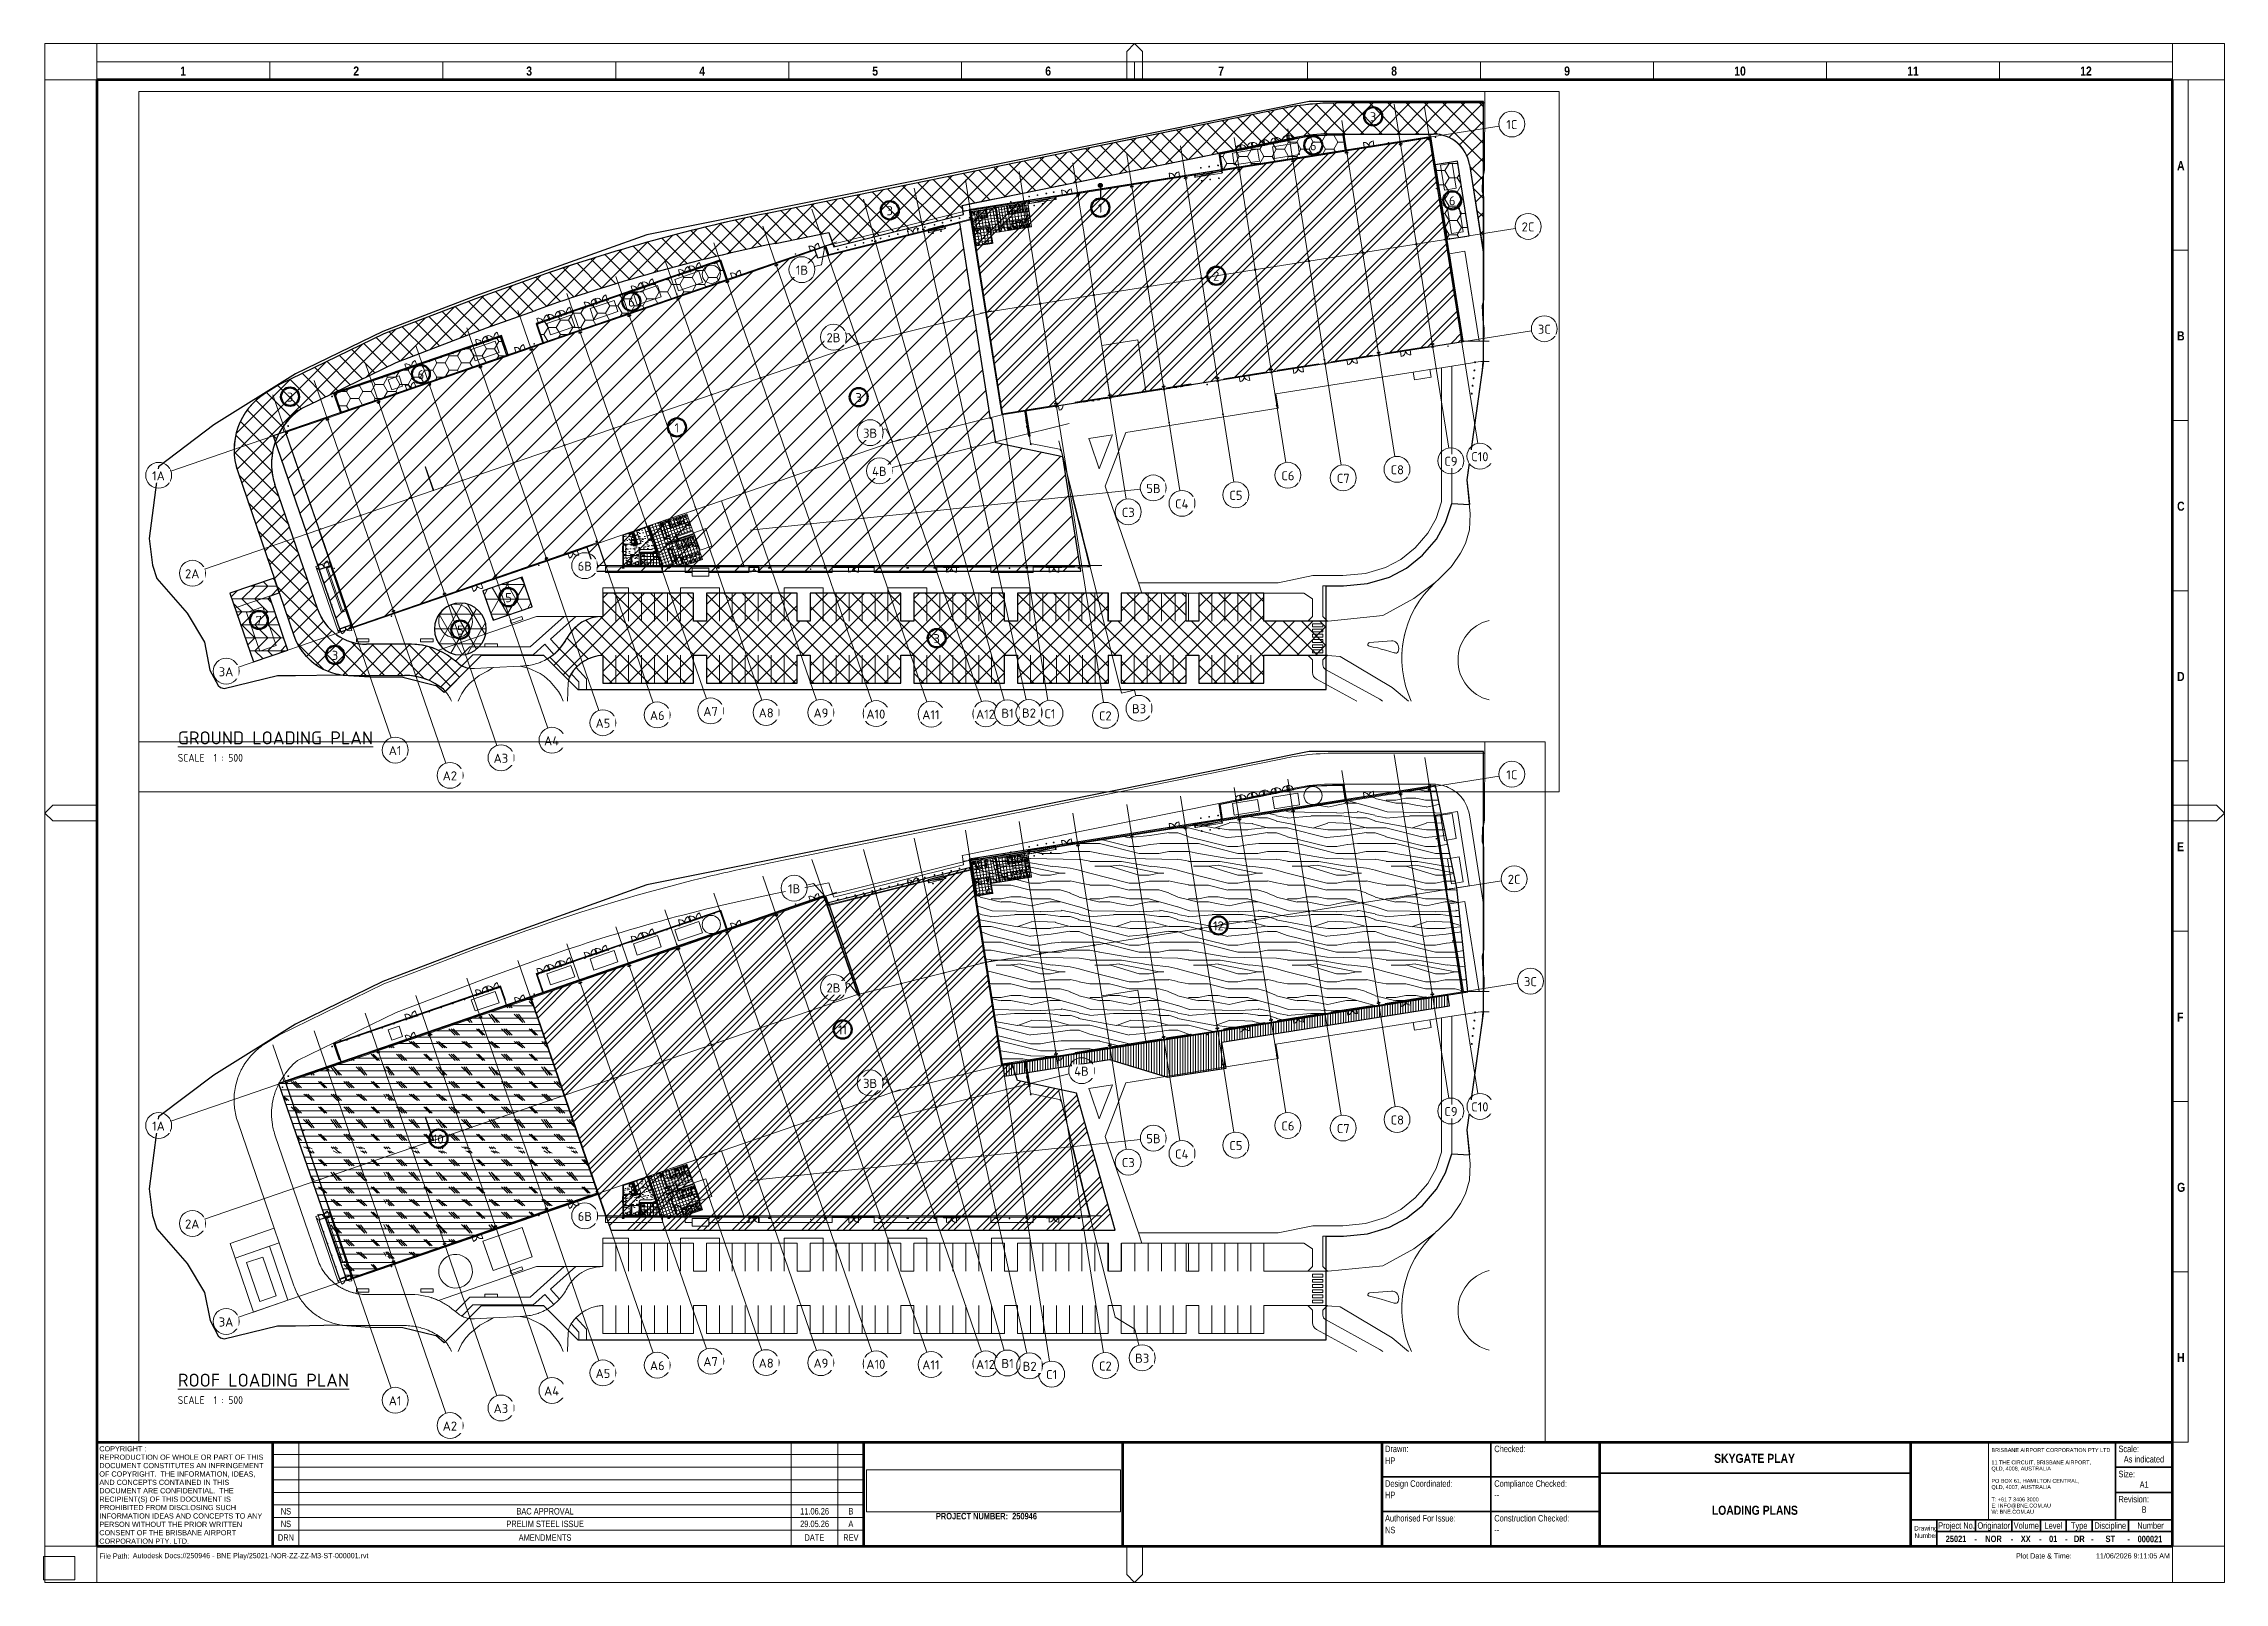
# Paper-space layout 'Layout1' of a CAD drawing. Header units: millimetres. Extents: x 0 to 841, y -1 to 593.
# The model-space entities are those that its viewports show. They can reach past a viewport. Long polylines and large blocks are cut down to what shows.
import ezdxf

# ---------------------------------------------------------------- set-up
doc = ezdxf.new("R2010")
doc.units = ezdxf.units.MM
for name, pattern in [('AEC_Double Dash', [39, 15, -4, 6, -4, 6, -4]), ('Boundary', [16, 5, -2, 5, -2, 0, -2]), ('Dash', [7, 5, -2]), ('Dash Small', [9, 3, -1.5, 3, -1.5]), ('Hidden', [6, 4, -2]), ('Hidden_2_', [4, 3, -1])]:
    doc.linetypes.add(name, pattern=pattern)
for name, color, linetype, lineweight in [('A-000-M_MASS', 13, 'Continuous', 25), ('A-000-MH_MASS', 13, 'Hidden_2_', 25), ('A-010-M_LINE', 90, 'Continuous', 18), ('A-010-M_LINE-T', 151, 'Continuous', 13), ('A-060-M_DETAIL', 3, 'Continuous', 25), ('A-200-M_WALL', 113, 'Continuous', 13), ('A-200-M_WALL_EXT', 113, 'Continuous', 13), ('A-214-M_CURT_WALL', 52, 'Continuous', 13), ('A-215-M_CURT_PANEL', 51, 'Continuous', 13), ('A-230-H-FLOOR', 190, 'Continuous', 13), ('A-230-M_FLOOR', 192, 'Continuous', 13), ('A-314-M_WINDO_GLASS', 151, 'Continuous', 13), ('A-314-M_WINDOW_FRM', 151, 'Continuous', 13), ('A-314-M_WINDOW_OPEN', 151, 'Continuous', 13), ('A-325-M_DOOR', 31, 'Continuous', 13), ('A-325-M_DOOR__FRAME', 31, 'Continuous', 13), ('A-325-M_DOOR_PANEL', 31, 'Continuous', 13), ('A-700-M_FFE', 30, 'Continuous', 13), ('A-760-M_FFE_STORAGE', 31, 'Continuous', 13), ('A-770-ME_FFE_SA', 91, 'Continuous', 13), ('A-770-MH_FFE_SA', 91, 'Dash', 13), ('C-910-M_SITE_BOUND', 91, 'Boundary', 25), ('C-953-M_PARKING', 70, 'Continuous', 13), ('E-610-M_EPS', 91, 'Continuous', 13), ('F-670-M_FSP', 13, 'Continuous', 13), ('M-520-M_DRAINAGE_FW', 2, 'Continuous', 13), ('P-500-M_PLMB_EQPM', 2, 'Continuous', 13), ('S-280-M_COLUMN', 52, 'Continuous', 13), ('S-280-M_STRUCT_FRAME', 12, 'Continuous', 13), ('Z-000-P_SCHED', 231, 'Continuous', 13), ('Z-000-T_TEXT', 131, 'Continuous', 50), ('Z-020-M_TITLE_BLOCK', 6, 'Continuous', 18), ('Z-020-M_TITLE_BLOCK_M', 33, 'Continuous', 35), ('Z-020-M_TITLE_BLOCK_T', 151, 'Continuous', 18), ('Z-020-M_TITLE_BLOCK_W', 214, 'Continuous', 70), ('Z-030-M_GRID', 191, 'Continuous', 13), ('Z-033_T_GRIDREF', 31, 'Continuous', 13), ('Z-060-M_DETAIL', 92, 'Continuous', 25)]:
    doc.layers.add(name, color=color, linetype=linetype, lineweight=lineweight)
doc.layers.add('Z-010_P_VIEWPORT', color=71, linetype='Continuous')
doc.styles.add('Arial', font='arial.ttf', dxfattribs={"height": 2})
doc.styles.add('Arial Narrow', font='ARIALN.TTF', dxfattribs={"height": 2.5})
doc.styles.add('Arial Narrow_1', font='ARIALN.TTF', dxfattribs={"height": 1.8})
doc.styles.add('Arial Narrow_2', font='ARIALN.TTF', dxfattribs={"height": 2})
doc.styles.add('Arial Narrow_B', font='ARIALNB.TTF', dxfattribs={"height": 3.5})
doc.styles.add('Arial Narrow_B_1', font='ARIALNB.TTF', dxfattribs={"height": 2.5})
doc.styles.add('Arial_1', font='arial.ttf', dxfattribs={"height": 1.5})
doc.styles.add('ISOCPEUR_2', font='isocpeur.ttf', dxfattribs={"height": 1750})
doc.styles.add('ISOCPEUR_3', font='isocpeur.ttf', dxfattribs={"width": 0.9, "height": 3})
doc.styles.add('ISOCPEUR_4', font='isocpeur.ttf', dxfattribs={"height": 5})
picture_1 = doc.add_image_def('image1.jpg', size_in_pixel=(1878, 311))
picture_2 = doc.add_image_def('image2.png', size_in_pixel=(3200, 3200))
pattern_1 = [(289, (-2382147.75, 3976892.93), (567.31, 195.34), []), (19, (-2382147.75, 3976892.93), (-195.34, 567.31), [])]
pattern_2 = [(0, (-2388391.35, 3971012.9), (0, 600), []), (90, (-2388391.35, 3971012.9), (-600, 4e-14), [])]
pattern_3 = [(37.5, (0, 0), (-40.00078, 1223.5331), [16.764, -948.436, 16.764, -1062.736, -1031.875]), (37.5, (0, 0), (-40.00078, 1223.5331), [-2044.7, 16.764, -1015.111]), (7.5, (0, 0), (1123.8082, 1792.06275), [16.764, -503.936, 16.764, -853.186, -333.375]), (7.5, (0, 0), (1123.8082, 1792.06275), [-1390.65, 16.764, -316.611]), (327.5, (-781, 0), (1977.48008, 3.5935), [16.764, -300.736, 16.764, -1126.236, -1492.25]), (327.5, (-781, 0), (1977.48008, 3.5935), [-1460.5, 16.764, -1475.486]), (317.5, (-781, 0), (1908.8904, 557.324), [16.764, -141.986, 16.764, -732.536, -857.25]), (317.5, (-781, 0), (1908.8904, 557.324), [-908.05, 16.764, -840.486])]
pattern_4 = [(279, (-2322359.1, 4031946.2), (592.613, 93.86), []), (9, (-2322359.1, 4031946.2), (-93.86, 592.613), [])]
pattern_5 = [(9, (-2322025.1, 4036485.4), (-93.86, 592.613), []), (99, (-2322025.1, 4036485.4), (-592.613, -93.86), [])]
pattern_6 = [(0, (0, 0), (0, 600), []), (90, (0, 0), (-600, 4e-14), [])]
pattern_7 = [(0, (0, 0), (0, -600), []), (270, (0, 0), (-600, -4e-14), [])]
pattern_8 = [(307.5, (-3971988.8, -2392917.7), (1223.5331, 40.00078), [16.764, -3059.811]), (307.5, (-3971988.8, -2392917.7), (1223.5331, 40.00078), [-16.764, -948.436, -2111.375]), (307.5, (-3971988.8, -2392917.7), (1223.5331, 40.00078), [-965.2, 16.764, -2094.611]), (307.5, (-3971988.8, -2392917.7), (1223.5331, 40.00078), [-981.964, -1062.736, -1031.875]), (307.5, (-3971988.8, -2392917.7), (1223.5331, 40.00078), [-2044.7, 16.764, -1015.111]), (307.5, (-3971988.8, -2392917.7), (1223.5331, 40.00078), [-2061.464, -1015.111]), (277.5, (-3971988.8, -2392917.7), (1792.06275, -1123.8082), [16.764, -1707.261]), (277.5, (-3971988.8, -2392917.7), (1792.06275, -1123.8082), [-16.764, -503.936, -1203.325]), (277.5, (-3971988.8, -2392917.7), (1792.06275, -1123.8082), [-520.7, 16.764, -1186.561]), (277.5, (-3971988.8, -2392917.7), (1792.06275, -1123.8082), [-537.464, -853.186, -333.375]), (277.5, (-3971988.8, -2392917.7), (1792.06275, -1123.8082), [-1390.65, 16.764, -316.611]), (277.5, (-3971988.8, -2392917.7), (1792.06275, -1123.8082), [-1407.414, -316.611]), (237.5, (-3971988.8, -2392136.6), (3.5935, -1977.48008), [16.764, -2935.986]), (237.5, (-3971988.8, -2392136.6), (3.5935, -1977.48008), [-16.764, -300.736, -2635.25]), (237.5, (-3971988.8, -2392136.6), (3.5935, -1977.48008), [-317.5, 16.764, -2618.486]), (237.5, (-3971988.8, -2392136.6), (3.5935, -1977.48008), [-334.264, -1126.236, -1492.25]), (237.5, (-3971988.8, -2392136.6), (3.5935, -1977.48008), [-1460.5, 16.764, -1475.486]), (237.5, (-3971988.8, -2392136.6), (3.5935, -1977.48008), [-1477.264, -1475.486]), (227.5, (-3971988.8, -2392136.6), (557.324, -1908.8904), [16.764, -1748.536]), (227.5, (-3971988.8, -2392136.6), (557.324, -1908.8904), [-16.764, -141.986, -1606.55]), (227.5, (-3971988.8, -2392136.6), (557.324, -1908.8904), [-158.75, 16.764, -1589.786]), (227.5, (-3971988.8, -2392136.6), (557.324, -1908.8904), [-175.514, -732.536, -857.25]), (227.5, (-3971988.8, -2392136.6), (557.324, -1908.8904), [-908.05, 16.764, -840.486]), (227.5, (-3971988.8, -2392136.6), (557.324, -1908.8904), [-924.814, -840.486])]
pattern_9 = [(37.5, (2391417.7, -3973800.8), (-40.00078, 1223.5331), [16.764, -948.436, -2111.375]), (37.5, (2391417.7, -3973800.8), (-40.00078, 1223.5331), [-965.2, 16.764, -1062.736, -1031.875]), (37.5, (2391417.7, -3973800.8), (-40.00078, 1223.5331), [-2044.7, 16.764, -1015.111]), (7.5, (2391417.7, -3973800.8), (1123.8082, 1792.06275), [16.764, -503.936, 16.764, -1186.561]), (7.5, (2391417.7, -3973800.8), (1123.8082, 1792.06275), [-537.464, -853.186, 16.764, -316.611]), (327.5, (2390636.6, -3973800.8), (1977.48008, 3.5935), [16.764, -300.736, -2635.25]), (327.5, (2390636.6, -3973800.8), (1977.48008, 3.5935), [-317.5, 16.764, -1126.236, -1492.25]), (327.5, (2390636.6, -3973800.8), (1977.48008, 3.5935), [-1460.5, 16.764, -1475.486]), (317.5, (2390636.6, -3973800.8), (1908.8904, 557.324), [16.764, -141.986, -1606.55]), (317.5, (2390636.6, -3973800.8), (1908.8904, 557.324), [-158.75, 16.764, -732.536, -857.25]), (317.5, (2390636.6, -3973800.8), (1908.8904, 557.324), [-908.05, 16.764, -840.486])]
pattern_10 = [(307.5, (-3973800.8, -2392417), (1223.5331, 40.00078), [16.764, -3059.811]), (307.5, (-3973800.8, -2392417), (1223.5331, 40.00078), [-16.764, -948.436, -2111.375]), (307.5, (-3973800.8, -2392417), (1223.5331, 40.00078), [-965.2, 16.764, -2094.611]), (307.5, (-3973800.8, -2392417), (1223.5331, 40.00078), [-981.964, -1062.736, -1031.875]), (307.5, (-3973800.8, -2392417), (1223.5331, 40.00078), [-2044.7, 16.764, -1015.111]), (307.5, (-3973800.8, -2392417), (1223.5331, 40.00078), [-2061.464, -1015.111]), (277.5, (-3973800.8, -2392417), (1792.06275, -1123.8082), [16.764, -1707.261]), (277.5, (-3973800.8, -2392417), (1792.06275, -1123.8082), [-16.764, -503.936, -1203.325]), (277.5, (-3973800.8, -2392417), (1792.06275, -1123.8082), [-520.7, 16.764, -1186.561]), (277.5, (-3973800.8, -2392417), (1792.06275, -1123.8082), [-537.464, -853.186, -333.375]), (277.5, (-3973800.8, -2392417), (1792.06275, -1123.8082), [-1390.65, 16.764, -316.611]), (277.5, (-3973800.8, -2392417), (1792.06275, -1123.8082), [-1407.414, -316.611]), (237.5, (-3973800.8, -2391636), (3.5935, -1977.48008), [16.764, -2935.986]), (237.5, (-3973800.8, -2391636), (3.5935, -1977.48008), [-16.764, -300.736, -2635.25]), (237.5, (-3973800.8, -2391636), (3.5935, -1977.48008), [-317.5, 16.764, -2618.486]), (237.5, (-3973800.8, -2391636), (3.5935, -1977.48008), [-334.264, -1126.236, -1492.25]), (237.5, (-3973800.8, -2391636), (3.5935, -1977.48008), [-1460.5, 16.764, -1475.486]), (237.5, (-3973800.8, -2391636), (3.5935, -1977.48008), [-1477.264, -1475.486]), (227.5, (-3973800.8, -2391636), (557.324, -1908.8904), [16.764, -1748.536]), (227.5, (-3973800.8, -2391636), (557.324, -1908.8904), [-16.764, -141.986, -1606.55]), (227.5, (-3973800.8, -2391636), (557.324, -1908.8904), [-158.75, 16.764, -1589.786]), (227.5, (-3973800.8, -2391636), (557.324, -1908.8904), [-175.514, -732.536, -857.25]), (227.5, (-3973800.8, -2391636), (557.324, -1908.8904), [-908.05, 16.764, -840.486]), (227.5, (-3973800.8, -2391636), (557.324, -1908.8904), [-924.814, -840.486])]
pattern_11 = [(108.5, (4538184.5, 966311.8), (-1169.89625, 360.52193), [16.764, -948.436, 16.764, -2094.611]), (108.5, (4538184.5, 966311.8), (-1169.89625, 360.52193), [-981.964, -1062.736, 16.764, -1015.111]), (78.5, (4538184.5, 966311.8), (-1328.55246, 1646.0201), [16.764, -503.936, 16.764, -1186.561]), (78.5, (4538184.5, 966311.8), (-1328.55246, 1646.0201), [-537.464, -853.186, 16.764, -316.611]), (38.5, (4537930.2, 965573.3), (640.40682, 1870.91408), [16.764, -300.736, 16.764, -2618.486]), (38.5, (4537930.2, 965573.3), (640.40682, 1870.91408), [-334.264, -1126.236, 16.764, -1475.486]), (28.5, (4537930.2, 965573.3), (94.51374, 1986.33827), [16.764, -141.986, 16.764, -1589.786]), (28.5, (4537930.2, 965573.3), (94.51374, 1986.33827), [-175.514, -732.536, 16.764, -840.486])]
pattern_12 = [(127.5, (3973968.8, 2391417.7), (-1223.5331, -40.00078), [16.764, -948.436, -2111.375]), (127.5, (3973968.8, 2391417.7), (-1223.5331, -40.00078), [-965.2, 16.764, -1062.736, -1031.875]), (127.5, (3973968.8, 2391417.7), (-1223.5331, -40.00078), [-2044.7, 16.764, -1015.111]), (97.5, (3973968.8, 2391417.7), (-1792.06275, 1123.8082), [16.764, -503.936, 16.764, -1186.561]), (97.5, (3973968.8, 2391417.7), (-1792.06275, 1123.8082), [-537.464, -853.186, 16.764, -316.611]), (57.5, (3973968.8, 2390636.6), (-3.5935, 1977.48008), [16.764, -300.736, -2635.25]), (57.5, (3973968.8, 2390636.6), (-3.5935, 1977.48008), [-317.5, 16.764, -1126.236, -1492.25]), (57.5, (3973968.8, 2390636.6), (-3.5935, 1977.48008), [-1460.5, 16.764, -1475.486]), (47.5, (3973968.8, 2390636.6), (-557.324, 1908.8904), [16.764, -141.986, 16.764, -1589.786]), (47.5, (3973968.8, 2390636.6), (-557.324, 1908.8904), [-175.514, -732.536, 16.764, -840.486])]
pattern_13 = [(108.5, (4534497.4, 963103), (-1169.89625, 360.52193), [16.764, -948.436, 16.764, -2094.611]), (108.5, (4534497.4, 963103), (-1169.89625, 360.52193), [-981.964, -1062.736, 16.764, -1015.111]), (78.5, (4534497.4, 963103), (-1328.55246, 1646.0201), [16.764, -503.936, 16.764, -1186.561]), (78.5, (4534497.4, 963103), (-1328.55246, 1646.0201), [-537.464, -853.186, 16.764, -316.611]), (38.5, (4534243.1, 962364.5), (640.40682, 1870.91408), [16.764, -300.736, 16.764, -2618.486]), (38.5, (4534243.1, 962364.5), (640.40682, 1870.91408), [-334.264, -1126.236, 16.764, -1475.486]), (28.5, (4534243.1, 962364.5), (94.51374, 1986.33827), [16.764, -141.986, 16.764, -1589.786]), (28.5, (4534243.1, 962364.5), (94.51374, 1986.33827), [-175.514, -732.536, 16.764, -840.486])]
pattern_14 = [(127.5, (3972342.3, 2389831.35), (-1223.5331, -40.00078), [16.764, -948.436, 16.764, -2094.611]), (127.5, (3972342.3, 2389831.35), (-1223.5331, -40.00078), [-981.964, -1062.736, 16.764, -1015.111]), (97.5, (3972342.3, 2389831.4), (-1792.06275, 1123.8082), [16.764, -503.936, 16.764, -1186.561]), (97.5, (3972342.3, 2389831.4), (-1792.06275, 1123.8082), [-537.464, -853.186, 16.764, -316.611]), (57.5, (3972342.3, 2389050.3), (-3.5935, 1977.48008), [16.764, -300.736, 16.764, -2618.486]), (57.5, (3972342.3, 2389050.3), (-3.5935, 1977.48008), [-334.264, -1126.236, 16.764, -1475.486]), (47.5, (3972342.3, 2389050.3), (-557.324, 1908.8904), [16.764, -141.986, 16.764, -1589.786]), (47.5, (3972342.3, 2389050.3), (-557.324, 1908.8904), [-175.514, -732.536, 16.764, -840.486])]
pattern_15 = [(127.5, (3971988.8, 2390317.7), (-1223.5331, -40.00078), [16.764, -948.436, -2111.375]), (127.5, (3971988.8, 2390317.7), (-1223.5331, -40.00078), [-965.2, 16.764, -1062.736, -1031.875]), (127.5, (3971988.8, 2390317.7), (-1223.5331, -40.00078), [-2044.7, 16.764, -1015.111]), (97.5, (3971988.8, 2390317.7), (-1792.06275, 1123.8082), [16.764, -503.936, 16.764, -1186.561]), (97.5, (3971988.8, 2390317.7), (-1792.06275, 1123.8082), [-537.464, -853.186, 16.764, -316.611]), (57.5, (3971988.8, 2389536.6), (-3.5935, 1977.48008), [16.764, -300.736, -2635.25]), (57.5, (3971988.8, 2389536.6), (-3.5935, 1977.48008), [-317.5, 16.764, -1126.236, -1492.25]), (57.5, (3971988.8, 2389536.6), (-3.5935, 1977.48008), [-1460.5, 16.764, -1475.486]), (47.5, (3971988.8, 2389536.6), (-557.324, 1908.8904), [16.764, -141.986, 16.764, -1589.786]), (47.5, (3971988.8, 2389536.6), (-557.324, 1908.8904), [-175.514, -732.536, 16.764, -840.486])]
pattern_16 = [(307.5, (-3969823.9, -2391314.5), (1223.5331, 40.00078), [16.764, -3059.811]), (307.5, (-3969823.9, -2391314.5), (1223.5331, 40.00078), [-16.764, -948.436, -2111.375]), (307.5, (-3969823.9, -2391314.5), (1223.5331, 40.00078), [-965.2, 16.764, -2094.611]), (307.5, (-3969823.9, -2391314.5), (1223.5331, 40.00078), [-981.964, -1062.736, -1031.875]), (307.5, (-3969823.9, -2391314.5), (1223.5331, 40.00078), [-2044.7, 16.764, -1015.111]), (307.5, (-3969823.9, -2391314.5), (1223.5331, 40.00078), [-2061.464, -1015.111]), (277.5, (-3969823.9, -2391314.5), (1792.06275, -1123.8082), [16.764, -1707.261]), (277.5, (-3969823.9, -2391314.5), (1792.06275, -1123.8082), [-16.764, -503.936, -1203.325]), (277.5, (-3969823.9, -2391314.5), (1792.06275, -1123.8082), [-520.7, 16.764, -1186.561]), (277.5, (-3969823.9, -2391314.5), (1792.06275, -1123.8082), [-537.464, -853.186, -333.375]), (277.5, (-3969823.9, -2391314.5), (1792.06275, -1123.8082), [-1390.65, 16.764, -316.611]), (277.5, (-3969823.9, -2391314.5), (1792.06275, -1123.8082), [-1407.414, -316.611]), (237.5, (-3969823.9, -2390533.5), (3.5935, -1977.48008), [16.764, -2935.986]), (237.5, (-3969823.9, -2390533.5), (3.5935, -1977.48008), [-16.764, -300.736, -2635.25]), (237.5, (-3969823.9, -2390533.5), (3.5935, -1977.48008), [-317.5, 16.764, -2618.486]), (237.5, (-3969823.9, -2390533.5), (3.5935, -1977.48008), [-334.264, -1126.236, -1492.25]), (237.5, (-3969823.9, -2390533.5), (3.5935, -1977.48008), [-1460.5, 16.764, -1475.486]), (237.5, (-3969823.9, -2390533.5), (3.5935, -1977.48008), [-1477.264, -1475.486]), (227.5, (-3969824, -2390533.5), (557.324, -1908.8904), [16.764, -1748.536]), (227.5, (-3969824, -2390533.5), (557.324, -1908.8904), [-16.764, -141.986, -1606.55]), (227.5, (-3969824, -2390533.5), (557.324, -1908.8904), [-158.75, 16.764, -1589.786]), (227.5, (-3969824, -2390533.5), (557.324, -1908.8904), [-175.514, -732.536, -857.25]), (227.5, (-3969824, -2390533.5), (557.324, -1908.8904), [-908.05, 16.764, -840.486]), (227.5, (-3969824, -2390533.5), (557.324, -1908.8904), [-924.814, -840.486])]
pattern_17 = [(307.5, (-3971868.8, -2391217.7), (1223.5331, 40.00078), [16.764, -3059.811]), (307.5, (-3971868.8, -2391217.7), (1223.5331, 40.00078), [-16.764, -948.436, -2111.375]), (307.5, (-3971868.8, -2391217.7), (1223.5331, 40.00078), [-965.2, 16.764, -2094.611]), (307.5, (-3971868.8, -2391217.7), (1223.5331, 40.00078), [-981.964, -1062.736, -1031.875]), (307.5, (-3971868.8, -2391217.7), (1223.5331, 40.00078), [-2044.7, 16.764, -1015.111]), (307.5, (-3971868.8, -2391217.7), (1223.5331, 40.00078), [-2061.464, -1015.111]), (277.5, (-3971868.8, -2391217.7), (1792.06275, -1123.8082), [16.764, -1707.261]), (277.5, (-3971868.8, -2391217.7), (1792.06275, -1123.8082), [-16.764, -503.936, -1203.325]), (277.5, (-3971868.8, -2391217.7), (1792.06275, -1123.8082), [-520.7, 16.764, -1186.561]), (277.5, (-3971868.8, -2391217.7), (1792.06275, -1123.8082), [-537.464, -853.186, -333.375]), (277.5, (-3971868.8, -2391217.7), (1792.06275, -1123.8082), [-1390.65, 16.764, -316.611]), (277.5, (-3971868.8, -2391217.7), (1792.06275, -1123.8082), [-1407.414, -316.611]), (237.5, (-3971868.8, -2390436.6), (3.5935, -1977.48008), [16.764, -2935.986]), (237.5, (-3971868.8, -2390436.6), (3.5935, -1977.48008), [-16.764, -300.736, -2635.25]), (237.5, (-3971868.8, -2390436.6), (3.5935, -1977.48008), [-317.5, 16.764, -2618.486]), (237.5, (-3971868.8, -2390436.6), (3.5935, -1977.48008), [-334.264, -1126.236, -1492.25]), (237.5, (-3971868.8, -2390436.6), (3.5935, -1977.48008), [-1460.5, 16.764, -1475.486]), (237.5, (-3971868.8, -2390436.6), (3.5935, -1977.48008), [-1477.264, -1475.486]), (227.5, (-3971868.8, -2390436.6), (557.324, -1908.8904), [16.764, -1748.536]), (227.5, (-3971868.8, -2390436.6), (557.324, -1908.8904), [-16.764, -141.986, -1606.55]), (227.5, (-3971868.8, -2390436.6), (557.324, -1908.8904), [-158.75, 16.764, -1589.786]), (227.5, (-3971868.8, -2390436.6), (557.324, -1908.8904), [-175.514, -732.536, -857.25]), (227.5, (-3971868.8, -2390436.6), (557.324, -1908.8904), [-908.05, 16.764, -840.486]), (227.5, (-3971868.8, -2390436.6), (557.324, -1908.8904), [-924.814, -840.486])]
pattern_18 = [(127.5, (3971988.8, 2391517.7), (-1223.5331, -40.00078), [16.764, -948.436, -2111.375]), (127.5, (3971988.8, 2391517.7), (-1223.5331, -40.00078), [-965.2, 16.764, -1062.736, -1031.875]), (127.5, (3971988.8, 2391517.7), (-1223.5331, -40.00078), [-2044.7, 16.764, -1015.111]), (97.5, (3971988.8, 2391517.7), (-1792.06275, 1123.8082), [16.764, -503.936, 16.764, -1186.561]), (97.5, (3971988.8, 2391517.7), (-1792.06275, 1123.8082), [-537.464, -853.186, 16.764, -316.611]), (57.5, (3971988.8, 2390736.6), (-3.5935, 1977.48008), [16.764, -300.736, -2635.25]), (57.5, (3971988.8, 2390736.6), (-3.5935, 1977.48008), [-317.5, 16.764, -1126.236, -1492.25]), (57.5, (3971988.8, 2390736.6), (-3.5935, 1977.48008), [-1460.5, 16.764, -1475.486]), (47.5, (3971988.8, 2390736.6), (-557.324, 1908.8904), [16.764, -141.986, 16.764, -1589.786]), (47.5, (3971988.8, 2390736.6), (-557.324, 1908.8904), [-175.514, -732.536, 16.764, -840.486])]
pattern_19 = [(37.5, (2391517.7, -3971868.8), (-40.00078, 1223.5331), [16.764, -948.436, -2111.375]), (37.5, (2391517.7, -3971868.8), (-40.00078, 1223.5331), [-965.2, 16.764, -1062.736, -1031.875]), (37.5, (2391517.7, -3971868.8), (-40.00078, 1223.5331), [-2044.7, 16.764, -1015.111]), (7.5, (2391517.7, -3971868.8), (1123.8082, 1792.06275), [16.764, -503.936, 16.764, -1186.561]), (7.5, (2391517.7, -3971868.8), (1123.8082, 1792.06275), [-537.464, -853.186, 16.764, -316.611]), (327.5, (2390736.6, -3971868.8), (1977.48008, 3.5935), [16.764, -300.736, -2635.25]), (327.5, (2390736.6, -3971868.8), (1977.48008, 3.5935), [-317.5, 16.764, -1126.236, -1492.25]), (327.5, (2390736.6, -3971868.8), (1977.48008, 3.5935), [-1460.5, 16.764, -1475.486]), (317.5, (2390736.6, -3971868.8), (1908.8904, 557.324), [16.764, -141.986, -1606.55]), (317.5, (2390736.6, -3971868.8), (1908.8904, 557.324), [-158.75, 16.764, -732.536, -857.25]), (317.5, (2390736.6, -3971868.8), (1908.8904, 557.324), [-908.05, 16.764, -840.486])]
pattern_20 = [(217.5, (-2391434.5, 3969823.9), (40.00078, -1223.5331), [16.764, -3059.811]), (217.5, (-2391434.5, 3969823.9), (40.00078, -1223.5331), [-16.764, -948.436, -2111.375]), (217.5, (-2391434.5, 3969823.9), (40.00078, -1223.5331), [-965.2, 16.764, -2094.611]), (217.5, (-2391434.5, 3969823.9), (40.00078, -1223.5331), [-981.964, -1062.736, -1031.875]), (217.5, (-2391434.5, 3969823.9), (40.00078, -1223.5331), [-2044.7, 16.764, -1015.111]), (217.5, (-2391434.5, 3969823.9), (40.00078, -1223.5331), [-2061.464, -1015.111]), (187.5, (-2391434.5, 3969823.9), (-1123.8082, -1792.06275), [16.764, -1707.261]), (187.5, (-2391434.5, 3969823.9), (-1123.8082, -1792.06275), [-16.764, -503.936, -1203.325]), (187.5, (-2391434.5, 3969823.9), (-1123.8082, -1792.06275), [-520.7, 16.764, -1186.561]), (187.5, (-2391434.5, 3969823.9), (-1123.8082, -1792.06275), [-537.464, -853.186, -333.375]), (187.5, (-2391434.5, 3969823.9), (-1123.8082, -1792.06275), [-1390.65, 16.764, -316.611]), (187.5, (-2391434.5, 3969823.9), (-1123.8082, -1792.06275), [-1407.414, -316.611]), (147.5, (-2390653.5, 3969823.9), (-1977.48008, -3.5935), [16.764, -300.736, -2635.25]), (147.5, (-2390653.5, 3969823.9), (-1977.48008, -3.5935), [-317.5, 16.764, -1126.236, -1492.25]), (147.5, (-2390653.5, 3969823.9), (-1977.48008, -3.5935), [-1460.5, 16.764, -1475.486]), (137.5, (-2390653.5, 3969824), (-1908.8904, -557.324), [16.764, -141.986, -1606.55]), (137.5, (-2390653.5, 3969824), (-1908.8904, -557.324), [-158.75, 16.764, -732.536, -857.25]), (137.5, (-2390653.5, 3969824), (-1908.8904, -557.324), [-908.05, 16.764, -840.486])]
pattern_21 = [(307.5, (-3971868.8, -2392417.7), (1223.5331, 40.00078), [16.764, -3059.811]), (307.5, (-3971868.8, -2392417.7), (1223.5331, 40.00078), [-16.764, -948.436, -2111.375]), (307.5, (-3971868.8, -2392417.7), (1223.5331, 40.00078), [-965.2, 16.764, -2094.611]), (307.5, (-3971868.8, -2392417.7), (1223.5331, 40.00078), [-981.964, -1062.736, -1031.875]), (307.5, (-3971868.8, -2392417.7), (1223.5331, 40.00078), [-2044.7, 16.764, -1015.111]), (307.5, (-3971868.8, -2392417.7), (1223.5331, 40.00078), [-2061.464, -1015.111]), (277.5, (-3971868.8, -2392417.7), (1792.06275, -1123.8082), [16.764, -1707.261]), (277.5, (-3971868.8, -2392417.7), (1792.06275, -1123.8082), [-16.764, -503.936, -1203.325]), (277.5, (-3971868.8, -2392417.7), (1792.06275, -1123.8082), [-520.7, 16.764, -1186.561]), (277.5, (-3971868.8, -2392417.7), (1792.06275, -1123.8082), [-537.464, -853.186, -333.375]), (277.5, (-3971868.8, -2392417.7), (1792.06275, -1123.8082), [-1390.65, 16.764, -316.611]), (277.5, (-3971868.8, -2392417.7), (1792.06275, -1123.8082), [-1407.414, -316.611]), (237.5, (-3971868.8, -2391636.6), (3.5935, -1977.48008), [16.764, -2935.986]), (237.5, (-3971868.8, -2391636.6), (3.5935, -1977.48008), [-16.764, -300.736, -2635.25]), (237.5, (-3971868.8, -2391636.6), (3.5935, -1977.48008), [-317.5, 16.764, -2618.486]), (237.5, (-3971868.8, -2391636.6), (3.5935, -1977.48008), [-334.264, -1126.236, -1492.25]), (237.5, (-3971868.8, -2391636.6), (3.5935, -1977.48008), [-1460.5, 16.764, -1475.486]), (237.5, (-3971868.8, -2391636.6), (3.5935, -1977.48008), [-1477.264, -1475.486]), (227.5, (-3971868.8, -2391636.6), (557.324, -1908.8904), [16.764, -1748.536]), (227.5, (-3971868.8, -2391636.6), (557.324, -1908.8904), [-16.764, -141.986, -1606.55]), (227.5, (-3971868.8, -2391636.6), (557.324, -1908.8904), [-158.75, 16.764, -1589.786]), (227.5, (-3971868.8, -2391636.6), (557.324, -1908.8904), [-175.514, -732.536, -857.25]), (227.5, (-3971868.8, -2391636.6), (557.324, -1908.8904), [-908.05, 16.764, -840.486]), (227.5, (-3971868.8, -2391636.6), (557.324, -1908.8904), [-924.814, -840.486])]
pattern_22 = [(288.5, (-4535577.4, -965442.9), (1169.89625, -360.52193), [16.764, -948.436, -2111.375]), (288.5, (-4535577.4, -965442.9), (1169.89625, -360.52193), [-965.2, 16.764, -1062.736, -1031.875]), (288.5, (-4535577.4, -965442.9), (1169.89625, -360.52193), [-2044.7, 16.764, -1015.111]), (258.5, (-4535577.4, -965442.9), (1328.55246, -1646.0201), [16.764, -1707.261]), (258.5, (-4535577.4, -965442.9), (1328.55246, -1646.0201), [-16.764, -503.936, -1203.325]), (258.5, (-4535577.4, -965442.9), (1328.55246, -1646.0201), [-520.7, 16.764, -1186.561]), (258.5, (-4535577.4, -965442.9), (1328.55246, -1646.0201), [-537.464, -853.186, -333.375]), (258.5, (-4535577.4, -965442.9), (1328.55246, -1646.0201), [-1390.65, 16.764, -316.611]), (258.5, (-4535577.4, -965442.9), (1328.55246, -1646.0201), [-1407.414, -316.611]), (218.5, (-4535323.1, -964704.4), (-640.40682, -1870.91408), [16.764, -2935.986]), (218.5, (-4535323.1, -964704.4), (-640.40682, -1870.91408), [-16.764, -300.736, -2635.25]), (218.5, (-4535323.1, -964704.4), (-640.40682, -1870.91408), [-317.5, 16.764, -2618.486]), (218.5, (-4535323.1, -964704.4), (-640.40682, -1870.91408), [-334.264, -1126.236, -1492.25]), (218.5, (-4535323.1, -964704.4), (-640.40682, -1870.91408), [-1460.5, 16.764, -1475.486]), (218.5, (-4535323.1, -964704.4), (-640.40682, -1870.91408), [-1477.264, -1475.486]), (208.5, (-4535323.1, -964704.4), (-94.51374, -1986.33827), [16.764, -141.986, -1606.55]), (208.5, (-4535323.1, -964704.4), (-94.51374, -1986.33827), [-158.75, 16.764, -732.536, -857.25]), (208.5, (-4535323.1, -964704.4), (-94.51374, -1986.33827), [-908.05, 16.764, -840.486])]
pattern_23 = [(288.5, (-4535697.4, -966192.8), (1169.89625, -360.52193), [16.764, -948.436, -2111.375]), (288.5, (-4535697.4, -966192.8), (1169.89625, -360.52193), [-965.2, 16.764, -1062.736, -1031.875]), (288.5, (-4535697.4, -966192.8), (1169.89625, -360.52193), [-2044.7, 16.764, -1015.111]), (258.5, (-4535697.4, -966192.8), (1328.55246, -1646.0201), [16.764, -1707.261]), (258.5, (-4535697.4, -966192.8), (1328.55246, -1646.0201), [-16.764, -503.936, -1203.325]), (258.5, (-4535697.4, -966192.8), (1328.55246, -1646.0201), [-520.7, 16.764, -1186.561]), (258.5, (-4535697.4, -966192.8), (1328.55246, -1646.0201), [-537.464, -853.186, -333.375]), (258.5, (-4535697.4, -966192.8), (1328.55246, -1646.0201), [-1390.65, 16.764, -316.611]), (258.5, (-4535697.4, -966192.8), (1328.55246, -1646.0201), [-1407.414, -316.611]), (218.5, (-4535443.1, -965454.3), (-640.40682, -1870.91408), [16.764, -2935.986]), (218.5, (-4535443.1, -965454.3), (-640.40682, -1870.91408), [-16.764, -300.736, -2635.25]), (218.5, (-4535443.1, -965454.3), (-640.40682, -1870.91408), [-317.5, 16.764, -2618.486]), (218.5, (-4535443.1, -965454.3), (-640.40682, -1870.91408), [-334.264, -1126.236, -1492.25]), (218.5, (-4535443.1, -965454.3), (-640.40682, -1870.91408), [-1460.5, 16.764, -1475.486]), (218.5, (-4535443.1, -965454.3), (-640.40682, -1870.91408), [-1477.264, -1475.486]), (208.5, (-4535443.1, -965454.3), (-94.51374, -1986.33827), [16.764, -141.986, -1606.55]), (208.5, (-4535443.1, -965454.3), (-94.51374, -1986.33827), [-158.75, 16.764, -732.536, -857.25]), (208.5, (-4535443.1, -965454.3), (-94.51374, -1986.33827), [-908.05, 16.764, -840.486])]
pattern_24 = [(108.5, (4538170.7, 963166), (-1169.89625, 360.52193), [16.764, -948.436, 16.764, -2094.611]), (108.5, (4538170.7, 963166), (-1169.89625, 360.52193), [-981.964, -1062.736, 16.764, -1015.111]), (78.5, (4538170.7, 963166), (-1328.55246, 1646.0201), [16.764, -503.936, 16.764, -1186.561]), (78.5, (4538170.7, 963166), (-1328.55246, 1646.0201), [-537.464, -853.186, 16.764, -316.611]), (38.5, (4537916.5, 962427.5), (640.40682, 1870.91408), [16.764, -300.736, 16.764, -2618.486]), (38.5, (4537916.5, 962427.5), (640.40682, 1870.91408), [-334.264, -1126.236, 16.764, -1475.486]), (28.5, (4537916.5, 962427.5), (94.51374, 1986.33827), [16.764, -141.986, 16.764, -1589.786]), (28.5, (4537916.5, 962427.5), (94.51374, 1986.33827), [-175.514, -732.536, 16.764, -840.486])]
pattern_25 = [(108.5, (4535690.55, 963885.3), (-1169.89625, 360.52193), [16.764, -948.436, 16.764, -2094.611]), (108.5, (4535690.55, 963885.3), (-1169.89625, 360.52193), [-981.964, -1062.736, 16.764, -1015.111]), (78.5, (4535690.5, 963885.3), (-1328.55246, 1646.0201), [16.764, -503.936, 16.764, -1186.561]), (78.5, (4535690.5, 963885.3), (-1328.55246, 1646.0201), [-537.464, -853.186, 16.764, -316.611]), (38.5, (4535436.3, 963146.8), (640.40682, 1870.91408), [16.764, -300.736, 16.764, -2618.486]), (38.5, (4535436.3, 963146.8), (640.40682, 1870.91408), [-334.264, -1126.236, 16.764, -1475.486]), (28.5, (4535436.3, 963146.8), (94.51374, 1986.33827), [16.764, -141.986, 16.764, -1589.786]), (28.5, (4535436.3, 963146.8), (94.51374, 1986.33827), [-175.514, -732.536, 16.764, -840.486])]
pattern_26 = [(45, (2523501.4, 0), (-1767.767, 1767.767), []), (135, (2523501.4, 0), (-1767.767, -1767.767), [])]
pattern_27 = [(0, (2523501.4, 0), (2381.25, 1374.815), [1587.5, -3175]), (120, (2523501.4, 0), (-2381.2497, 1374.8155), [1587.5, -3175]), (60, (2523501.4, 0), (0.0003, 2749.6305), [0, -3175, 1587.5, 0])]

psp = doc.layouts.get("Layout1")

# ---------------------------------------------------------------- texts
at = {"layer": 'Z-000-P_SCHED', "char_height": 2.5, "attachment_point": 2, "line_spacing_factor": 0.974696, "style": 'Arial Narrow'}
for s, insert, width in [('NS', (93.5, 27.71), 4.7896), ('BAC APPROVAL', (193.5, 27.71), 26.6191), ('11.06.26', (297.5, 27.71), 13.3249), ('B', (311.5, 27.71), 2.3027), ('NS', (93.5, 22.85), 4.7896), ('PRELIM STEEL ISSUE', (193.5, 22.85), 36.0141), ('29.05.26', (297.5, 22.85), 13.3249), ('A', (311.5, 22.85), 2.3027)]:
    psp.add_mtext(s, dxfattribs=dict(at, insert=insert, width=width))
at = {"layer": 'Z-000-T_TEXT', "lineweight": 13, "attachment_point": 1}
for s, insert, char_height, width, style in [('\\LGROUND LOADING PLAN', (51.77, 327.5), 5, 86.1814, 'ISOCPEUR_4'), ('SCALE  1 : 500', (51.77, 318.82), 3, 29.2215, 'ISOCPEUR_3'), ('\\LROOF LOADING PLAN', (51.77, 79.57), 5, 76, 'ISOCPEUR_4'), ('SCALE  1 : 500', (51.77, 70.88), 3, 29.2215, 'ISOCPEUR_3')]:
    psp.add_mtext(s, dxfattribs=dict(at, insert=insert, char_height=char_height, width=width, style=style))
at = {"layer": 'Z-020-M_TITLE_BLOCK', "lineweight": 13, "attachment_point": 1}
for s, insert, char_height, width, style in [('HP', (517.62, 47.24), 2.5, 4.8101, 'Arial Narrow'), ('SKYGATE PLAY', (644.61, 48.63), 3.5, 38.3207, 'Arial Narrow_B'), ('As indicated', (802.67, 47.8), 2.5, 19, 'Arial Narrow'), ('HP', (517.62, 34), 2.5, 4.8101, 'Arial Narrow'), ('PROJECT NUMBER:  250946', (344.32, 25.83), 2.5, 47.1392, 'Arial Narrow_B_1'), ('--', (559.78, 34), 2.5, 2.2447, 'Arial Narrow'), ('LOADING PLANS', (643.73, 28.6), 3.5, 40.7257, 'Arial Narrow_B'), ('B', (809.55, 28.39), 2.5, 2.3249, 'Arial Narrow'), ('NS', (517.62, 20.48), 2.5, 4.8101, 'Arial Narrow'), ('--', (559.78, 20.48), 2.5, 2.2447, 'Arial Narrow'), ('25021', (733.97, 17.06), 2.5, 9.6202, 'Arial Narrow_B_1'), ('NOR', (749.24, 17.06), 2.5, 7.6962, 'Arial Narrow_B_1'), ('XX', (762.93, 17.06), 2.5, 4.6498, 'Arial Narrow_B_1'), ('01', (773.86, 17.06), 2.5, 3.8481, 'Arial Narrow_B_1'), ('DR', (783.44, 17.06), 2.5, 4.9705, 'Arial Narrow_B_1'), ('ST', (795.65, 17.06), 2.5, 4.4894, 'Arial Narrow_B_1'), ('000021', (808.01, 16.99), 2.5, 11.5443, 'Arial Narrow_B_1')]:
    psp.add_mtext(s, dxfattribs=dict(at, insert=insert, char_height=char_height, width=width, style=style))
at = {"layer": 'Z-020-M_TITLE_BLOCK', "lineweight": 13, "char_height": 2, "line_spacing_factor": 0.974696, "style": 'Arial Narrow_2'}
for s, insert, width, attachment_point in [('Autodesk Docs://250946 - BNE Play/25021-NOR-ZZ-ZZ-M3-ST-000001.rvt', (34.39, 10.34), 91.1453, 1), ('11/06/2026 9:11:05 AM', (820.48, 10.26), 28.5151, 3)]:
    psp.add_mtext(s, dxfattribs=dict(at, insert=insert, width=width, attachment_point=attachment_point))

msp = doc.modelspace()

# ---------------------------------------------------------------- texts
at = {"layer": 'A-060-M_DETAIL', "lineweight": 13, "char_height": 1750, "attachment_point": 1, "style": 'ISOCPEUR_2'}
for s, insert, width in [('3', (274620.3, 4057348.3), 1483.122), ('6', (263066.9, 4051754.9), 1483.122), ('6', (289877.7, 4041153.5), 1483.122), ('1', (222152.2, 4039728.7), 1082.278), ('3', (181365.7, 4039221.5), 1483.122), ('12', (545529.2, 4026688), 2565.4), ('2', (244358.9, 4026585.3), 1483.122), ('6', (131507.8, 4021591.3), 1483.122), ('6', (90895.7, 4007607.2), 1483.122), ('11', (473176, 4006597.6), 2164.556), ('3', (65652.9, 4003244.5), 1483.122), ('3', (175370, 4003151.4), 1483.122), ('1', (140462.6, 3997320.6), 1082.278), ('10', (395014.4, 3985531), 2565.4), ('5', (107790.3, 3964546.4), 1483.122), ('7', (59646.7, 3960157.6), 1483.122), ('5', (98505.1, 3958283.4), 1483.122), ('3', (190419.9, 3956630.4), 1483.122), ('3', (74335.3, 3953404.1), 1483.122)]:
    msp.add_mtext(s, dxfattribs=dict(at, insert=insert, width=width))

# ---------------------------------------------------------------- blocks, each defined once
blk = doc.blocks.new('BAC_TB-A1 Landscape - Type 1-3834548-LOADING PLANS')
at = {"layer": 'Z-020-M_TITLE_BLOCK'}
for p, q in [((841.5, 593), (0.5, 593)), ((0.5, 593), (0.5, -1)), ((841.5, -1), (841.5, 593)), ((0.5, -1), (841.5, -1))]:
    blk.add_line(p, q, dxfattribs=at)
at = {"layer": 'Z-020-M_TITLE_BLOCK_M'}
for p, q in [((558.5, 13), (558.5, 53.17)), ((799.5, 23.17), (799.5, 53.17)), ((799.5, 43.47), (821.5, 43.47)), ((516.5, 39.78), (600.5, 39.78)), ((600.5, 41.17), (720.5, 41.17)), ((799.5, 33.76), (821.5, 33.76)), ((516.5, 26.39), (600.5, 26.39)), ((720.5, 23.17), (821.5, 23.17)), ((730.5, 23.17), (730.5, 13)), ((730.5, 18.67), (821.5, 18.67)), ((745.5, 18.67), (745.5, 23.17)), ((759.5, 18.67), (759.5, 23.17)), ((770.5, 18.67), (770.5, 23.17)), ((780.5, 18.67), (780.5, 23.17)), ((790.5, 18.67), (790.5, 23.17)), ((804.5, 18.67), (804.5, 23.17))]:
    blk.add_line(p, q, dxfattribs=at)
at = {"layer": 'Z-020-M_TITLE_BLOCK_T'}
for p, q in [((20.5, 593), (20.5, 579)), ((421, 593), (418, 590)), ((418, 590), (418, 579)), ((424, 590), (421, 593)), ((424, 579), (424, 590)), ((821.5, 593), (821.5, 579)), ((20.5, 586), (821.5, 586)), ((87.25, 579), (87.25, 586)), ((154, 579), (154, 586)), ((220.75, 579), (220.75, 586)), ((287.5, 579), (287.5, 586)), ((354.25, 579), (354.25, 586)), ((421, 579), (421, 586)), ((487.75, 579), (487.75, 586)), ((554.5, 579), (554.5, 586)), ((621.25, 579), (621.25, 586)), ((688, 579), (688, 586)), ((754.75, 579), (754.75, 586)), ((20.5, 579), (0.5, 579)), ((821.5, 579), (841.5, 579)), ((827.5, 53.17), (827.5, 579)), ((821.5, 513.27), (827.5, 513.27)), ((821.5, 447.54), (827.5, 447.54)), ((821.5, 381.81), (827.5, 381.81)), ((821.5, 316.08), (827.5, 316.08)), ((0.5, 296), (3.5, 299)), ((3.5, 293), (0.5, 296)), ((3.5, 299), (20.5, 299)), ((838.5, 299), (821.5, 299)), ((841.5, 296), (838.5, 299)), ((838.5, 293), (841.5, 296)), ((20.5, 293), (3.5, 293)), ((821.5, 293), (838.5, 293)), ((821.5, 250.36), (827.5, 250.36)), ((821.5, 184.63), (827.5, 184.63)), ((821.5, 118.9), (827.5, 118.9)), ((98.5, 13), (98.5, 53.17)), ((288.5, 13), (288.5, 53.17)), ((306.5, 13), (306.5, 53.17)), ((750.5, 51.67), (750.5, 25.56)), ((821.5, 53.17), (827.5, 53.17)), ((20.5, 13), (0.5, 13)), ((20.5, -1), (20.5, 13)), ((418, 2), (418, 13)), ((424, 13), (424, 2)), ((821.5, 13), (841.5, 13)), ((821.5, -1), (821.5, 13)), ((421, -1), (418, 2)), ((424, 2), (421, -1))]:
    blk.add_line(p, q, dxfattribs=at)
at = {"layer": 'Z-020-M_TITLE_BLOCK_W'}
for p, q in [((20.5, 579), (20.5, 13)), ((821.5, 579), (20.5, 579)), ((821.5, 13), (821.5, 579)), ((20.5, 53.17), (821.5, 53.17)), ((88.5, 13), (88.5, 53.17)), ((316.5, 13), (316.5, 53.17)), ((416.5, 13), (416.5, 53.17)), ((516.5, 13), (516.5, 53.17)), ((600.5, 13), (600.5, 53.17)), ((720.5, 13), (720.5, 53.17)), ((20.5, 13), (821.5, 13))]:
    blk.add_line(p, q, dxfattribs=at)
at = {"layer": 'Z-020-M_TITLE_BLOCK', "lineweight": 13, "attachment_point": 1}
for s, insert, char_height, width, style in [('\\fArial Narrow|b1|i0|c0|p34|;1', (52.74, 584.15), 3.5, 2.7257, 'Arial Narrow_B'), ('\\fArial Narrow|b1|i0|c0|p34|;2', (119.5, 584.15), 3.5, 2.7257, 'Arial Narrow_B'), ('\\fArial Narrow|b1|i0|c0|p34|;3', (186.24, 584.15), 3.5, 2.7257, 'Arial Narrow_B'), ('\\fArial Narrow|b1|i0|c0|p34|;4', (253, 584.15), 3.5, 2.7257, 'Arial Narrow_B'), ('\\fArial Narrow|b1|i0|c0|p34|;5', (319.74, 584.15), 3.5, 2.7257, 'Arial Narrow_B'), ('\\fArial Narrow|b1|i0|c0|p34|;6', (386.5, 584.15), 3.5, 2.7257, 'Arial Narrow_B'), ('\\fArial Narrow|b1|i0|c0|p34|;7', (453.24, 584.15), 3.5, 2.7257, 'Arial Narrow_B'), ('\\fArial Narrow|b1|i0|c0|p34|;8', (520, 584.15), 3.5, 2.7257, 'Arial Narrow_B'), ('\\fArial Narrow|b1|i0|c0|p34|;9', (586.74, 584.15), 3.5, 2.7257, 'Arial Narrow_B'), ('10', (652.37, 584.15), 3.5, 5.4515, 'Arial Narrow_B'), ('11', (719.12, 584.15), 3.5, 5.4515, 'Arial Narrow_B'), ('12', (785.87, 584.15), 3.5, 5.4515, 'Arial Narrow_B'), ('\\fArial Narrow|b1|i0|c0|p34|;A', (823.25, 547.64), 3.5, 3.0464, 'Arial Narrow_B'), ('\\fArial Narrow|b1|i0|c0|p34|;B', (823.25, 481.91), 3.5, 3.0464, 'Arial Narrow_B'), ('\\fArial Narrow|b1|i0|c0|p34|;C', (823.25, 416.18), 3.5, 3.0464, 'Arial Narrow_B'), ('\\fArial Narrow|b1|i0|c0|p34|;D', (823.25, 350.45), 3.5, 3.0464, 'Arial Narrow_B'), ('\\fArial Narrow|b1|i0|c0|p34|;E', (823.25, 284.72), 3.5, 3.0464, 'Arial Narrow_B'), ('\\fArial Narrow|b1|i0|c0|p34|;F', (823.25, 218.99), 3.5, 3.0464, 'Arial Narrow_B'), ('\\fArial Narrow|b1|i0|c0|p34|;G', (823.25, 153.26), 3.5, 3.0464, 'Arial Narrow_B'), ('\\fArial Narrow|b1|i0|c0|p34|;H', (823.25, 87.54), 3.5, 3.0464, 'Arial Narrow_B'), ('COPYRIGHT :', (21.5, 51.59), 2, 22.2869, 'Arial'), ('Drawn:', (517.62, 51.79), 2.5, 10.903, 'Arial Narrow'), ('Checked:', (559.78, 51.79), 2.5, 14.6709, 'Arial Narrow'), ('BRISBANE AIRPORT CORPORATION PTY LTD', (751.62, 50.84), 1.5, 55.7173, 'Arial_1'), ('Scale:', (800.63, 51.79), 2.5, 9.7004, 'Arial Narrow'), ('REPRODUCTION OF WHOLE OR PART OF THIS ', (21.5, 48.34), 2, 79.0464, 'Arial'), ('DOCUMENT CONSTITUTES AN INFRINGEMENT ', (21.5, 45.1), 2, 78.886, 'Arial'), ('QLD, 4008, AUSTRALIA', (751.62, 43.7), 1.5, 28.0591, 'Arial_1'), ('11 THE CIRCUIT, BRISBANE AIRPORT,', (751.62, 46.08), 1.5, 46.7384, 'Arial_1'), ('Size:', (800.63, 42.09), 2.5, 7.7764, 'Arial Narrow'), ('AND CONCEPTS CONTAINED IN THIS ', (21.5, 38.62), 2, 62.8523, 'Arial'), ('OF COPYRIGHT.  THE INFORMATION, IDEAS, ', (21.5, 41.86), 2, 75.038, 'Arial'), ('DOCUMENT ARE CONFIDENTIAL.  THE ', (21.5, 35.38), 2, 64.8565, 'Arial'), ('Design Coordinated:', (517.62, 38.4), 2.5, 31.5865, 'Arial Narrow'), ('Compliance Checked:', (559.78, 38.4), 2.5, 33.9915, 'Arial Narrow'), ('QLD, 4007, AUSTRALIA', (751.62, 36.55), 1.5, 28.0591, 'Arial_1'), ('PO BOX 61, HAMILTON CENTRAL,', (751.62, 38.94), 1.5, 41.3671, 'Arial_1'), ('A1', (808.8, 38.01), 2.5, 4.2489, 'Arial Narrow'), ('RECIPIENT(S) OF THIS DOCUMENT IS ', (21.5, 32.14), 2, 63.4937, 'Arial'), ('PROHIBITED FROM DISCLOSING SUCH ', (21.5, 28.9), 2, 65.9789, 'Arial'), ('INFORMATION IDEAS AND CONCEPTS TO ANY ', (21.5, 25.66), 2, 78.405, 'Arial'), ('W: BNE.COM.AU', (751.62, 27.03), 1.5, 20.2025, 'Arial_1'), ('T: +61 7 3406 3000', (751.62, 31.79), 1.5, 22.5274, 'Arial_1'), ('E: INFO@BNE.COM.AU', (751.62, 29.41), 1.5, 28.0591, 'Arial_1'), ('Revision:', (800.63, 32.39), 2.5, 14.3502, 'Arial Narrow'), ('CONSENT OF THE BRISBANE AIRPORT ', (21.5, 19.17), 2, 66.1392, 'Arial'), ('PERSON WITHOUT THE PRIOR WRITTEN ', (21.5, 22.42), 2, 69.1055, 'Arial'), ('DRN', (90.4, 17.56), 2.5, 7.4557, 'Arial Narrow'), ('AMENDMENTS', (183.31, 17.56), 2.5, 24.692, 'Arial Narrow'), ('DATE', (293.6, 17.56), 2.5, 9.2996, 'Arial Narrow'), ('REV', (308.55, 17.56), 2.5, 7.135, 'Arial Narrow'), ('Authorised For Issue:', (517.62, 25.01), 2.5, 33.0295, 'Arial Narrow'), ('Construction Checked:', (559.78, 25.01), 2.5, 35.1139, 'Arial Narrow'), ('Drawing ', (721.79, 20.8), 1.8, 8.9789, 'Arial Narrow_1'), ('Number', (721.92, 17.96), 1.8, 8.6582, 'Arial Narrow_1'), ('Project No.', (731.05, 22.18), 2.5, 17.1561, 'Arial Narrow'), ('Originator', (746.22, 22.18), 2.5, 15.2321, 'Arial Narrow'), ('Volume', (760.21, 22.18), 2.5, 11.7848, 'Arial Narrow'), ('Level', (772.09, 22.18), 2.5, 8.3376, 'Arial Narrow'), ('Type', (782.29, 22.18), 2.5, 7.7764, 'Arial Narrow'), ('Discipline', (791.33, 22.18), 2.5, 14.9916, 'Arial Narrow'), ('Number', (807.9, 22.18), 2.5, 12.2658, 'Arial Narrow'), ('CORPORATION PTY. LTD.', (21.5, 15.93), 2, 42.5696, 'Arial'), ('File Path:', (21.55, 10.19), 2, 12.1857, 'Arial Narrow_2'), ('\\fArial Narrow|b1|i0|c0|p34|;-', (745.01, 16.99), 2.5, 0.4008, 'Arial Narrow_B_1'), ('\\fArial Narrow|b1|i0|c0|p34|;-', (759.09, 16.99), 2.5, 0.4008, 'Arial Narrow_B_1'), ('Plot Date & Time:', (761.09, 10.23), 2, 22.4473, 'Arial Narrow_2'), ('\\fArial Narrow|b1|i0|c0|p34|;-', (770, 16.99), 2.5, 0.4008, 'Arial Narrow_B_1'), ('\\fArial Narrow|b1|i0|c0|p34|;-', (780.02, 16.99), 2.5, 0.4008, 'Arial Narrow_B_1'), ('\\fArial Narrow|b1|i0|c0|p34|;-', (790.04, 16.99), 2.5, 0.4008, 'Arial Narrow_B_1'), ('\\fArial Narrow|b1|i0|c0|p34|;-', (804.05, 16.99), 2.5, 0.4008, 'Arial Narrow_B_1')]:
    blk.add_mtext(s, dxfattribs=dict(at, insert=insert, char_height=char_height, width=width, style=style))
at = {"layer": 'Z-020-M_TITLE_BLOCK'}
image = blk.add_image(picture_2, insert=(720.5, 23.17), size_in_units=(30, 30), dxfattribs=at)
image.dxf.flags = 7
image = blk.add_image(picture_1, insert=(317.57, 26.18), size_in_units=(97.99, 16.23), dxfattribs=at)
image.dxf.flags = 7
blk = doc.blocks.new('Family - ___-240017-S0_021 - GROUND LOADING PLAN')
at = {"layer": 'C-910-M_SITE_BOUND', "color": 21, "linetype": 'AEC_Double Dash', "lineweight": 5}
for p, q in [((-2260610.9, 4059443.9), (-2388364.3, 4033725.4)), ((-2226983.4, 4059443.9), (-2260610.9, 4059443.9)), ((-2226983.4, 4059443.9), (-2226983.4, 4059143.9)), ((-2388364.3, 4033725.4), (-2421584.7, 4021829.3)), ((-2226983.4, 4030249.2), (-2226983.4, 4020848.7)), ((-2421584.7, 4021829.3), (-2439332, 4015056.7)), ((-2226983.4, 4016550.5), (-2226983.4, 4013143.9)), ((-2439332, 4015056.7), (-2456192.9, 4006839.9)), ((-2456192.9, 4006839.9), (-2471949.3, 3996995.6)), ((-2471949.3, 3996995.6), (-2482596.8, 3988936.6)), ((-2482596.8, 3988936.6), (-2484417.6, 3975094.1)), ((-2229691.7, 3981630.2), (-2233052.7, 3981825.3)), ((-2484417.6, 3975094.1), (-2483776.9, 3969936.6)), ((-2483776.9, 3969936.6), (-2482909.2, 3967342.8)), ((-2482909.2, 3967342.8), (-2477058.5, 3960661.9)), ((-2257300.5, 3965943.9), (-2257300.5, 3959392.9)), ((-2477058.5, 3960661.9), (-2473741.5, 3955053.7)), ((-2473741.5, 3955053.7), (-2472666, 3949665.6)), ((-2420300.5, 3952543.9), (-2422790.8, 3950053.7)), ((-2408300.5, 3952543.9), (-2420300.5, 3952543.9)), ((-2408300.5, 3952543.9), (-2407605.2, 3951848.6)), ((-2257300.5, 3952294.9), (-2257300.5, 3949748.6)), ((-2472666, 3949665.6), (-2471110.8, 3946683.1)), ((-2456174.3, 3948632.7), (-2448033.2, 3948786.2)), ((-2448033.2, 3948786.2), (-2446532.1, 3948691.2)), ((-2446330.4, 3948678.4), (-2441807.8, 3948392.2)), ((-2459651.4, 3948628.9), (-2456174.3, 3948632.7)), ((-2469919.3, 3946129), (-2459651.4, 3948628.9)), ((-2435434, 3948315.9), (-2429116.8, 3946740.9)), ((-2403493.3, 3947736.7), (-2401700.5, 3945943.9)), ((-2257300.5, 3946898.3), (-2257300.5, 3945943.9)), ((-2429116.8, 3946740.9), (-2427504.8, 3945339.6)), ((-2471110.8, 3946683.1), (-2470634.6, 3946311)), ((-2470634.6, 3946311), (-2469919.3, 3946129)), ((-2401700.5, 3945943.9), (-2401533.5, 3945943.9)), ((-2400033.5, 3945943.9), (-2257300.5, 3945943.9)), ((-2427257.5, 3945586.9), (-2427504.8, 3945339.6))]:
    blk.add_line(p, q, dxfattribs=at)
blk = doc.blocks.new('Structural Framing 21 - Structural Framing 1-750478-S0_021 - GROUND LOADING PLAN')
at = {"layer": 'S-280-M_STRUCT_FRAME', "lineweight": 5}
for p, q in [((-2457948.5, 3995603.8), (-2458116.8, 3995545.8)), ((-2457944.9, 3995593.5), (-2457948.5, 3995603.8)), ((-2458014.7, 3995569.4), (-2457944.9, 3995593.5)), ((-2458113.2, 3995535.5), (-2458043.4, 3995559.5)), ((-2457905.1, 3995216.1), (-2458021.8, 3995555)), ((-2458116.8, 3995545.8), (-2458113.2, 3995535.5)), ((-2458029, 3995552.5), (-2457912.3, 3995213.6)), ((-2457820.8, 3995233), (-2457890.6, 3995209)), ((-2457817.3, 3995222.7), (-2457820.8, 3995233)), ((-2457985.6, 3995164.8), (-2457817.3, 3995222.7)), ((-2457919.3, 3995199.1), (-2457989.1, 3995175.1)), ((-2457989.1, 3995175.1), (-2457985.6, 3995164.8)), ((-2445154.4, 3958447.8), (-2445322.7, 3958389.9)), ((-2445150.8, 3958437.5), (-2445154.4, 3958447.8)), ((-2445220.6, 3958413.5), (-2445150.8, 3958437.5)), ((-2445319.1, 3958379.6), (-2445249.3, 3958403.6)), ((-2445234.8, 3958396.5), (-2445118.2, 3958057.7)), ((-2445111, 3958060.1), (-2445227.7, 3958399)), ((-2445322.7, 3958389.9), (-2445319.1, 3958379.6)), ((-2445026.7, 3958077.1), (-2445096.5, 3958053.1)), ((-2445023.2, 3958066.8), (-2445026.7, 3958077.1)), ((-2445191.5, 3958008.8), (-2445023.2, 3958066.8)), ((-2445125.2, 3958043.2), (-2445195, 3958019.1)), ((-2445195, 3958019.1), (-2445191.5, 3958008.8))]:
    blk.add_line(p, q, dxfattribs=at)
for centre, start, end in [((-2458011, 3995558.7), 109.0004, 199.0004), ((-2458039.7, 3995548.8), 19.0004, 109.0004), ((-2457923.1, 3995209.9), 289.0004, 19.0004), ((-2457894.3, 3995219.8), 199.0004, 289.0004), ((-2445216.9, 3958402.7), 109.0004, 199.0004), ((-2445245.6, 3958392.8), 19.0004, 109.0004), ((-2445128.9, 3958053.9), 289.0004, 19.0004), ((-2445100.2, 3958063.8), 199.0004, 289.0004)]:
    blk.add_arc(centre, 11.4, start, end, dxfattribs=at)
blk = doc.blocks.new('SHS-Square Hollow Section-Column - 200x200xSHS-1605338-S0_021 - GROUND LOADING PLAN')
at = {"layer": 'S-280-M_COLUMN', "lineweight": 5}
for p, q in [((-100, 100), (-100, -100)), ((-100, 100), (100, 100)), ((100, 100), (100, -100)), ((-100, -100), (100, -100))]:
    blk.add_line(p, q, dxfattribs=at)
blk = doc.blocks.new('UB _Column_ - 410UB54-1478165-S0_021 - GROUND LOADING PLAN')
at = {"layer": 'S-280-M_COLUMN', "lineweight": 5}
for p, q in [((89, 201.5), (-89, 201.5)), ((-89, 201.5), (-89, 190.6)), ((89, 190.6), (89, 201.5)), ((-89, 190.6), (-3.8, 190.6)), ((-3.8, 190.6), (-3.8, -190.6)), ((3.8, -190.6), (3.8, 190.6)), ((3.8, 190.6), (89, 190.6)), ((-3.8, -190.6), (-89, -190.6)), ((-89, -190.6), (-89, -201.5)), ((89, -190.6), (3.8, -190.6)), ((89, -201.5), (89, -190.6)), ((-89, -201.5), (89, -201.5))]:
    blk.add_line(p, q, dxfattribs=at)
blk = doc.blocks.new('Generic Models 4 - Generic Models 2-823071-S0_021 - GROUND LOADING PLAN')
at = {"layer": 'A-000-M_MASS', "lineweight": 5}
for start, end in [(19.0004, 199.0004), (199.0004, 19.0004)]:
    blk.add_arc((-2425288.3, 3959163.1), 3250, start, end, dxfattribs=at)
blk = doc.blocks.new('SHS-Square Hollow Section-Column - 250x250xSHS-1478536-S0_021 - GROUND LOADING PLAN')
at = {"layer": 'S-280-M_COLUMN', "lineweight": 5}
for p, q in [((-125, 125), (-125, -125)), ((-125, 125), (125, 125)), ((125, 125), (125, -125)), ((-125, -125), (125, -125))]:
    blk.add_line(p, q, dxfattribs=at)
blk = doc.blocks.new('SHS-Square Hollow Section-Column - 250x250xSHS-2929213-S0_021 - GROUND LOADING PLAN')
at = {"layer": 'S-280-M_COLUMN', "lineweight": 5}
for p, q in [((-125, 125), (-125, -125)), ((-125, 125), (125, 125)), ((125, 125), (125, -125)), ((-125, -125), (125, -125))]:
    blk.add_line(p, q, dxfattribs=at)
blk = doc.blocks.new('SHS-Square Hollow Section-Column - 150x150xSHS-1264402-S0_021 - GROUND LOADING PLAN')
at = {"layer": 'S-280-M_COLUMN', "lineweight": 5}
for p, q in [((-75, 75), (-75, -75)), ((-75, 75), (75, 75)), ((75, 75), (75, -75)), ((-75, -75), (75, -75))]:
    blk.add_line(p, q, dxfattribs=at)
blk = doc.blocks.new('Structural Framing 30 - Structural Framing 1-951963-S0_021 - GROUND LOADING PLAN')
at = {"layer": 'S-280-M_STRUCT_FRAME', "lineweight": 5}
for p, q in [((-2449991.5, 3998343.7), (-2450189.1, 3998275.6)), ((-2449987.2, 3998331.2), (-2449991.5, 3998343.7)), ((-2450068.2, 3998303.3), (-2449987.2, 3998331.2)), ((-2450184.8, 3998263.1), (-2450103.8, 3998291)), ((-2450086, 3998282.4), (-2449931.8, 3997834.6)), ((-2449922.7, 3997837.7), (-2450076.9, 3998285.5)), ((-2450189.1, 3998275.6), (-2450184.8, 3998263.1)), ((-2449823.9, 3997856.9), (-2449904.9, 3997829)), ((-2449819.6, 3997844.4), (-2449823.9, 3997856.9)), ((-2450017.2, 3997776.4), (-2449819.6, 3997844.4)), ((-2449940.5, 3997816.8), (-2450021.5, 3997788.9)), ((-2450021.5, 3997788.9), (-2450017.2, 3997776.4)), ((-2437238.1, 3961305.9), (-2437435.7, 3961237.8)), ((-2437233.8, 3961293.4), (-2437238.1, 3961305.9)), ((-2437314.8, 3961265.5), (-2437233.8, 3961293.4)), ((-2437431.4, 3961225.4), (-2437350.3, 3961253.3)), ((-2437332.6, 3961244.6), (-2437178.4, 3960796.8)), ((-2437169.3, 3960799.9), (-2437323.5, 3961247.7)), ((-2437435.7, 3961237.8), (-2437431.4, 3961225.4)), ((-2437070.5, 3960819.1), (-2437151.5, 3960791.2)), ((-2437066.2, 3960806.7), (-2437070.5, 3960819.1)), ((-2437263.8, 3960738.6), (-2437066.2, 3960806.7)), ((-2437187, 3960779), (-2437268.1, 3960751.1)), ((-2437268.1, 3960751.1), (-2437263.8, 3960738.6))]:
    blk.add_line(p, q, dxfattribs=at)
for centre, start, end in [((-2450063.7, 3998290), 109.0004, 199.0004), ((-2450099.2, 3998277.8), 19.0004, 109.0004), ((-2449945, 3997830), 289.0004, 19.0004), ((-2449909.5, 3997842.2), 199.0004, 289.0004), ((-2437310.2, 3961252.3), 109.0004, 199.0004), ((-2437345.8, 3961240), 19.0004, 109.0004), ((-2437191.6, 3960792.2), 289.0004, 19.0004), ((-2437156, 3960804.5), 199.0004, 289.0004)]:
    blk.add_arc(centre, 14, start, end, dxfattribs=at)
blk = doc.blocks.new('Structural Framing 15 - Structural Framing 1-952687-S0_021 - GROUND LOADING PLAN')
at = {"layer": 'S-280-M_STRUCT_FRAME', "lineweight": 5}
for p, q in [((-2344102.3, 4032045.1), (-2344273.6, 4031997)), ((-2344098.8, 4032032.8), (-2344102.3, 4032045.1)), ((-2344169.8, 4032012.9), (-2344098.8, 4032032.8)), ((-2344273.6, 4031997), (-2344270.2, 4031984.7)), ((-2344270.2, 4031984.7), (-2344199.2, 4032004.6)), ((-2344081.1, 4031654.5), (-2344177.7, 4031998.8)), ((-2344185.2, 4031996.7), (-2344088.6, 4031652.4)), ((-2343996.1, 4031666.5), (-2344067, 4031646.6)), ((-2343992.6, 4031654.2), (-2343996.1, 4031666.5)), ((-2344164, 4031606.1), (-2343992.6, 4031654.2)), ((-2344096.5, 4031638.4), (-2344167.5, 4031618.5)), ((-2344167.5, 4031618.5), (-2344164, 4031606.1)), ((-2332599, 3991147.6), (-2332800.2, 3991091.2)), ((-2332595.4, 3991134.9), (-2332599, 3991147.6)), ((-2332677.9, 3991111.8), (-2332595.4, 3991134.9)), ((-2332796.7, 3991078.5), (-2332714.1, 3991101.6)), ((-2332800.2, 3991091.2), (-2332796.7, 3991078.5)), ((-2332696.9, 3991091.9), (-2332569, 3990635.9)), ((-2332559.8, 3990638.5), (-2332687.6, 3991094.5)), ((-2332460, 3990651.9), (-2332542.5, 3990628.8)), ((-2332456.4, 3990639.2), (-2332460, 3990651.9)), ((-2332657.7, 3990582.8), (-2332456.4, 3990639.2)), ((-2332578.7, 3990618.7), (-2332661.2, 3990595.5)), ((-2332661.2, 3990595.5), (-2332657.7, 3990582.8))]:
    blk.add_line(p, q, dxfattribs=at)
for centre, radius, start, end in [((-2344166.7, 4032001.9), 11.4, 105.6674, 195.6674), ((-2344196.1, 4031993.6), 11.4, 15.6674, 105.6674), ((-2344099.6, 4031649.3), 11.4, 285.6674, 15.6674), ((-2344070.1, 4031657.6), 11.4, 195.6674, 285.6674), ((-2332674.2, 3991098.3), 14, 105.6625, 195.6625), ((-2332710.4, 3991088.2), 14, 15.6626, 105.6626), ((-2332582.5, 3990632.1), 14, 285.6625, 15.6625), ((-2332546.3, 3990642.3), 14, 195.6626, 285.6626)]:
    blk.add_arc(centre, radius, start, end, dxfattribs=at)
blk = doc.blocks.new('X_Door-Panel-Hinge-Standard - Standard-3351174-S0_021 - GROUND LOADING PLAN')
at = {"layer": 'A-325-M_DOOR', "lineweight": 5}
blk.add_arc((-472, 20), 932, 360, 90, dxfattribs=at)
at = {"layer": 'A-325-M_DOOR_PANEL', "lineweight": 5}
blk.add_line((-472, 20), (-472, 952), dxfattribs=at)
blk = doc.blocks.new('X_Door-Panel-Hinge-Standard - Standard-3351107-S0_021 - GROUND LOADING PLAN')
at = {"layer": 'A-325-M_DOOR', "lineweight": 5}
blk.add_arc((-472, -20), 932, 270, 0, dxfattribs=at)
at = {"layer": 'A-325-M_DOOR_PANEL', "lineweight": 5}
blk.add_line((-472, -20), (-472, -952), dxfattribs=at)
blk = doc.blocks.new('X_Door-Panel-Hinge-Standard - Standard-958284-S0_021 - GROUND LOADING PLAN')
at = {"layer": 'A-325-M_DOOR', "lineweight": 5}
blk.add_arc((-485, 20), 945, 360, 90, dxfattribs=at)
at = {"layer": 'A-325-M_DOOR_PANEL', "lineweight": 5}
blk.add_line((-485, 20), (-485, 965), dxfattribs=at)
blk = doc.blocks.new('X_Door-Panel-Hinge-Standard - Standard-958351-S0_021 - GROUND LOADING PLAN')
at = {"layer": 'A-325-M_DOOR', "lineweight": 5}
blk.add_arc((-485, -20), 945, 270, 0, dxfattribs=at)
at = {"layer": 'A-325-M_DOOR_PANEL', "lineweight": 5}
blk.add_line((-485, -20), (-485, -965), dxfattribs=at)
blk = doc.blocks.new('SHS-Square Hollow Section-Column - 200x200xSHS-2929163-S0_021 - GROUND LOADING PLAN')
at = {"layer": 'S-280-M_COLUMN', "lineweight": 5}
for p, q in [((-100, 100), (-100, -100)), ((-100, 100), (100, 100)), ((100, 100), (100, -100)), ((-100, -100), (100, -100))]:
    blk.add_line(p, q, dxfattribs=at)
blk = doc.blocks.new('SHS-Square Hollow Section-Column - 150x150xSHS-3248346-S0_021 - GROUND LOADING PLAN')
at = {"layer": 'S-280-M_COLUMN', "lineweight": 5}
for p, q in [((-75, 75), (-75, -75)), ((-75, 75), (75, 75)), ((75, 75), (75, -75)), ((-75, -75), (75, -75))]:
    blk.add_line(p, q, dxfattribs=at)
blk = doc.blocks.new('Generic Models 3 - Generic Models 2-971299-S0_021 - GROUND LOADING PLAN')
at = {"layer": 'A-000-M_MASS', "lineweight": 5}
for p, q in [((-2396794.1, 3972914.2), (-2399896.6, 3971815.5)), ((-2394150.6, 3965448.9), (-2396794.1, 3972914.2)), ((-2399896.6, 3971815.5), (-2397253, 3964350.3)), ((-2397253, 3964350.3), (-2394150.6, 3965448.9))]:
    blk.add_line(p, q, dxfattribs=at)
blk = doc.blocks.new('Generic Models 6 - Generic Models 2-971374-S0_021 - GROUND LOADING PLAN')
at = {"layer": 'A-000-M_MASS', "lineweight": 5}
for p, q in [((-2412514.5, 3960011.2), (-2414783.7, 3959229.9)), ((-2412319.1, 3959443.9), (-2412514.5, 3960011.2)), ((-2414588.4, 3958662.6), (-2412319.1, 3959443.9)), ((-2414783.7, 3959229.9), (-2414588.4, 3958662.6)), ((-2444420.6, 3955743.9), (-2444420.6, 3955143.9)), ((-2442020.6, 3955743.9), (-2444420.6, 3955743.9)), ((-2442020.6, 3955143.9), (-2442020.6, 3955743.9)), ((-2432020.6, 3955743.9), (-2432020.6, 3955143.9)), ((-2429620.6, 3955743.9), (-2432020.6, 3955743.9)), ((-2429620.6, 3955143.9), (-2429620.6, 3955743.9)), ((-2444420.6, 3955143.9), (-2442020.6, 3955143.9)), ((-2432020.6, 3955143.9), (-2429620.6, 3955143.9)), ((-2419620.6, 3954751.4), (-2419620.6, 3954151.4)), ((-2417220.6, 3954751.4), (-2419620.6, 3954751.4)), ((-2417220.6, 3954151.4), (-2417220.6, 3954751.4)), ((-2419620.6, 3954151.4), (-2417220.6, 3954151.4))]:
    blk.add_line(p, q, dxfattribs=at)
blk = doc.blocks.new('Generic Models 2 - Generic Models 2-983313-S0_021 - GROUND LOADING PLAN')
at = {"layer": 'A-000-M_MASS', "lineweight": 5}
for p, q in [((-2394267.6, 3973894.3), (-2399923.4, 3971891.4)), ((-2391597.1, 3966353.1), (-2394267.6, 3973894.3)), ((-2399923.4, 3971891.4), (-2397253, 3964350.3)), ((-2397253, 3964350.3), (-2391597.1, 3966353.1))]:
    blk.add_line(p, q, dxfattribs=at)
blk = doc.blocks.new('Hydrant_double1 - Hydrant_double-1019313-S0_021 - GROUND LOADING PLAN')
at = {"layer": 'F-670-M_FSP', "lineweight": 5}
for start, end in [(19.0004, 199.0004), (199.0004, 19.0004)]:
    blk.add_arc((-2397820.4, 3973209.4), 60, start, end, dxfattribs=at)
blk = doc.blocks.new('Hydrant_double2 - Hydrant_double-1019330-S0_021 - GROUND LOADING PLAN')
at = {"layer": 'F-670-M_FSP', "lineweight": 5}
for start, end in [(19.0004, 199.0004), (199.0004, 19.0004)]:
    blk.add_arc((-2397820.4, 3973209.4), 60, start, end, dxfattribs=at)
blk = doc.blocks.new('Hydrant_double4 - Hydrant_double-1019364-S0_021 - GROUND LOADING PLAN')
at = {"layer": 'F-670-M_FSP', "lineweight": 5}
for start, end in [(19.0004, 199.0004), (199.0004, 19.0004)]:
    blk.add_arc((-2397820.4, 3973209.4), 60, start, end, dxfattribs=at)
blk = doc.blocks.new('Hydrant_double5 - Hydrant_double-1019381-S0_021 - GROUND LOADING PLAN')
at = {"layer": 'F-670-M_FSP', "lineweight": 5}
for start, end in [(19.0004, 199.0004), (199.0004, 19.0004)]:
    blk.add_arc((-2397820.4, 3973209.4), 60, start, end, dxfattribs=at)
blk = doc.blocks.new('Hydrant_double6 - Hydrant_double-1019398-S0_021 - GROUND LOADING PLAN')
at = {"layer": 'F-670-M_FSP', "lineweight": 5}
for start, end in [(19.0004, 199.0004), (199.0004, 19.0004)]:
    blk.add_arc((-2397820.4, 3973209.4), 60, start, end, dxfattribs=at)
blk = doc.blocks.new('Hydrant_double7 - Hydrant_double-1019415-S0_021 - GROUND LOADING PLAN')
at = {"layer": 'F-670-M_FSP', "lineweight": 5}
for start, end in [(19.0004, 199.0004), (199.0004, 19.0004)]:
    blk.add_arc((-2397820.4, 3973209.4), 60, start, end, dxfattribs=at)
blk = doc.blocks.new('Hydrant_double8 - Hydrant_double-1019432-S0_021 - GROUND LOADING PLAN')
at = {"layer": 'F-670-M_FSP', "lineweight": 5}
for start, end in [(19.0004, 199.0004), (199.0004, 19.0004)]:
    blk.add_arc((-2397820.4, 3973209.4), 60, start, end, dxfattribs=at)
blk = doc.blocks.new('Hydrant_double9 - Hydrant_double-1019449-S0_021 - GROUND LOADING PLAN')
at = {"layer": 'F-670-M_FSP', "lineweight": 5}
for start, end in [(19.0004, 199.0004), (199.0004, 19.0004)]:
    blk.add_arc((-2397820.4, 3973209.4), 60, start, end, dxfattribs=at)
blk = doc.blocks.new('Hydrant_double10 - Hydrant_double-1019466-S0_021 - GROUND LOADING PLAN')
at = {"layer": 'F-670-M_FSP', "lineweight": 5}
for start, end in [(19.0004, 199.0004), (199.0004, 19.0004)]:
    blk.add_arc((-2397820.4, 3973209.4), 60, start, end, dxfattribs=at)
blk = doc.blocks.new('Hydrant_double11 - Hydrant_double-1019483-S0_021 - GROUND LOADING PLAN')
at = {"layer": 'F-670-M_FSP', "lineweight": 5}
for start, end in [(19.0004, 199.0004), (199.0004, 19.0004)]:
    blk.add_arc((-2397820.4, 3973209.4), 60, start, end, dxfattribs=at)
blk = doc.blocks.new('Structural Framing 14 - Structural Framing 1-1145661-S0_021 - GROUND LOADING PLAN')
at = {"layer": 'S-280-M_STRUCT_FRAME', "lineweight": 5}
for p, q in [((-2242892.2, 4051538.8), (-2243119.4, 4051502.8)), ((-2242890.6, 4051528.9), (-2242892.2, 4051538.8)), ((-2242999.3, 4051511.7), (-2242890.6, 4051528.9)), ((-2243117.8, 4051492.9), (-2243009.2, 4051510.1)), ((-2243009.2, 4051510.1), (-2242916.9, 4050927.4)), ((-2242907, 4050928.9), (-2242999.3, 4051511.7)), ((-2243119.4, 4051502.8), (-2243117.8, 4051492.9)), ((-2243024, 4050900.3), (-2242796.8, 4050936.3)), ((-2242798.3, 4050946.2), (-2242907, 4050928.9)), ((-2242796.8, 4050936.3), (-2242798.3, 4050946.2)), ((-2242916.9, 4050927.4), (-2243025.5, 4050910.2)), ((-2243025.5, 4050910.2), (-2243024, 4050900.3)), ((-2236777, 4012930.1), (-2237004.2, 4012894.1)), ((-2236775.4, 4012920.2), (-2236777, 4012930.1)), ((-2236884.1, 4012903), (-2236775.4, 4012920.2)), ((-2237002.6, 4012884.2), (-2236893.9, 4012901.4)), ((-2236893.9, 4012901.4), (-2236801.6, 4012318.7)), ((-2236791.8, 4012320.2), (-2236884.1, 4012903)), ((-2237004.2, 4012894.1), (-2237002.6, 4012884.2)), ((-2236683.1, 4012337.4), (-2236791.8, 4012320.2)), ((-2236681.6, 4012327.6), (-2236683.1, 4012337.4)), ((-2236801.6, 4012318.7), (-2236910.3, 4012301.5)), ((-2236908.7, 4012291.6), (-2236681.6, 4012327.6)), ((-2236910.3, 4012301.5), (-2236908.7, 4012291.6))]:
    blk.add_line(p, q, dxfattribs=at)
blk = doc.blocks.new('Structural Framing 16 - Structural Framing 1-1145737-S0_021 - GROUND LOADING PLAN')
at = {"layer": 'S-280-M_STRUCT_FRAME', "lineweight": 5}
for p, q in [((-2315487.2, 4040040.4), (-2315714.4, 4040004.4)), ((-2315594.3, 4040013.3), (-2315485.7, 4040030.5)), ((-2315485.7, 4040030.5), (-2315487.2, 4040040.4)), ((-2315712.8, 4039994.6), (-2315604.2, 4040011.8)), ((-2315604.2, 4040011.8), (-2315511.9, 4039429)), ((-2315502, 4039430.6), (-2315594.3, 4040013.3)), ((-2315714.4, 4040004.4), (-2315712.8, 4039994.6)), ((-2315393.4, 4039447.8), (-2315502, 4039430.6)), ((-2315391.8, 4039437.9), (-2315393.4, 4039447.8)), ((-2315619, 4039401.9), (-2315391.8, 4039437.9)), ((-2315511.9, 4039429), (-2315620.5, 4039411.8)), ((-2315620.5, 4039411.8), (-2315619, 4039401.9)), ((-2309372, 4001431.7), (-2309599.2, 4001395.7)), ((-2309370.5, 4001421.8), (-2309372, 4001431.7)), ((-2309479.1, 4001404.6), (-2309370.5, 4001421.8)), ((-2309597.6, 4001385.9), (-2309489, 4001403.1)), ((-2309489, 4001403.1), (-2309396.7, 4000820.3)), ((-2309386.8, 4000821.9), (-2309479.1, 4001404.6)), ((-2309599.2, 4001395.7), (-2309597.6, 4001385.9)), ((-2309278.2, 4000839.1), (-2309386.8, 4000821.9)), ((-2309276.6, 4000829.2), (-2309278.2, 4000839.1)), ((-2309503.8, 4000793.2), (-2309276.6, 4000829.2)), ((-2309396.7, 4000820.3), (-2309505.3, 4000803.1)), ((-2309505.3, 4000803.1), (-2309503.8, 4000793.2))]:
    blk.add_line(p, q, dxfattribs=at)
blk = doc.blocks.new('Structural Framing 17 - Structural Framing 1-1145779-S0_021 - GROUND LOADING PLAN')
at = {"layer": 'S-280-M_STRUCT_FRAME', "lineweight": 5}
for p, q in [((-2305116.5, 4041683), (-2305343.7, 4041647.1)), ((-2305115, 4041673.2), (-2305116.5, 4041683)), ((-2305223.6, 4041656), (-2305115, 4041673.2)), ((-2305343.7, 4041647.1), (-2305342.1, 4041637.2)), ((-2305342.1, 4041637.2), (-2305233.5, 4041654.4)), ((-2305233.5, 4041654.4), (-2305141.2, 4041071.7)), ((-2305131.3, 4041073.2), (-2305223.6, 4041656)), ((-2305022.7, 4041090.4), (-2305131.3, 4041073.2)), ((-2305021.1, 4041080.5), (-2305022.7, 4041090.4)), ((-2305248.3, 4041044.6), (-2305021.1, 4041080.5)), ((-2305141.2, 4041071.7), (-2305249.8, 4041054.4)), ((-2305249.8, 4041054.4), (-2305248.3, 4041044.6)), ((-2299001.3, 4003074.3), (-2299228.5, 4003038.4)), ((-2298999.7, 4003064.5), (-2299001.3, 4003074.3)), ((-2299108.4, 4003047.2), (-2298999.7, 4003064.5)), ((-2299228.5, 4003038.4), (-2299226.9, 4003028.5)), ((-2299226.9, 4003028.5), (-2299118.3, 4003045.7)), ((-2299118.3, 4003045.7), (-2299026, 4002462.9)), ((-2299016.1, 4002464.5), (-2299108.4, 4003047.2)), ((-2298907.4, 4002481.7), (-2299016.1, 4002464.5)), ((-2298905.9, 4002471.8), (-2298907.4, 4002481.7)), ((-2299133, 4002435.9), (-2298905.9, 4002471.8)), ((-2299026, 4002462.9), (-2299134.6, 4002445.7)), ((-2299134.6, 4002445.7), (-2299133, 4002435.9))]:
    blk.add_line(p, q, dxfattribs=at)
blk = doc.blocks.new('Structural Framing 18 - Structural Framing 1-1145821-S0_021 - GROUND LOADING PLAN')
at = {"layer": 'S-280-M_STRUCT_FRAME', "lineweight": 5}
for p, q in [((-2294745.8, 4043325.7), (-2294973, 4043289.7)), ((-2294744.2, 4043315.8), (-2294745.8, 4043325.7)), ((-2294852.9, 4043298.6), (-2294744.2, 4043315.8)), ((-2294971.4, 4043279.8), (-2294862.8, 4043297)), ((-2294862.8, 4043297), (-2294770.5, 4042714.3)), ((-2294760.6, 4042715.8), (-2294852.9, 4043298.6)), ((-2294973, 4043289.7), (-2294971.4, 4043279.8)), ((-2294877.5, 4042687.2), (-2294650.4, 4042723.2)), ((-2294651.9, 4042733), (-2294760.6, 4042715.8)), ((-2294650.4, 4042723.2), (-2294651.9, 4042733)), ((-2294770.5, 4042714.3), (-2294879.1, 4042697.1)), ((-2294879.1, 4042697.1), (-2294877.5, 4042687.2)), ((-2288630.6, 4004717), (-2288857.7, 4004681)), ((-2288629, 4004707.1), (-2288630.6, 4004717)), ((-2288737.7, 4004689.9), (-2288629, 4004707.1)), ((-2288856.2, 4004671.1), (-2288747.5, 4004688.3)), ((-2288747.5, 4004688.3), (-2288655.2, 4004105.6)), ((-2288645.4, 4004107.1), (-2288737.7, 4004689.9)), ((-2288857.7, 4004681), (-2288856.2, 4004671.1)), ((-2288536.7, 4004124.3), (-2288645.4, 4004107.1)), ((-2288535.2, 4004114.5), (-2288536.7, 4004124.3)), ((-2288655.2, 4004105.6), (-2288763.9, 4004088.4)), ((-2288762.3, 4004078.5), (-2288535.2, 4004114.5)), ((-2288763.9, 4004088.4), (-2288762.3, 4004078.5))]:
    blk.add_line(p, q, dxfattribs=at)
blk = doc.blocks.new('Structural Framing 19 - Structural Framing 1-1145889-S0_021 - GROUND LOADING PLAN')
at = {"layer": 'S-280-M_STRUCT_FRAME', "lineweight": 5}
for p, q in [((-2237262.4, 4052430.5), (-2237489.6, 4052394.5)), ((-2237260.8, 4052420.6), (-2237262.4, 4052430.5)), ((-2237369.5, 4052403.4), (-2237260.8, 4052420.6)), ((-2237488, 4052384.6), (-2237379.4, 4052401.8)), ((-2237379.4, 4052401.8), (-2237287.1, 4051819.1)), ((-2237277.2, 4051820.6), (-2237369.5, 4052403.4)), ((-2237489.6, 4052394.5), (-2237488, 4052384.6)), ((-2237168.5, 4051837.9), (-2237277.2, 4051820.6)), ((-2237167, 4051828), (-2237168.5, 4051837.9)), ((-2237394.1, 4051792), (-2237167, 4051828)), ((-2237287.1, 4051819.1), (-2237395.7, 4051801.9)), ((-2237395.7, 4051801.9), (-2237394.1, 4051792)), ((-2231145.6, 4013811.9), (-2231372.8, 4013775.9)), ((-2231144, 4013802), (-2231145.6, 4013811.9)), ((-2231252.7, 4013784.8), (-2231144, 4013802)), ((-2231372.8, 4013775.9), (-2231371.2, 4013766)), ((-2231371.2, 4013766), (-2231262.5, 4013783.2)), ((-2231262.5, 4013783.2), (-2231170.2, 4013200.5)), ((-2231160.4, 4013202.1), (-2231252.7, 4013784.8)), ((-2231051.7, 4013219.3), (-2231160.4, 4013202.1)), ((-2231050.2, 4013209.4), (-2231051.7, 4013219.3)), ((-2231277.3, 4013173.4), (-2231050.2, 4013209.4)), ((-2231170.2, 4013200.5), (-2231278.9, 4013183.3)), ((-2231278.9, 4013183.3), (-2231277.3, 4013173.4))]:
    blk.add_line(p, q, dxfattribs=at)
blk = doc.blocks.new('SHS-Square Hollow Section-Column - 150x150xSHS-3248347-S0_021 - GROUND LOADING PLAN')
at = {"layer": 'S-280-M_COLUMN', "lineweight": 5}
for p, q in [((-75, 75), (-75, -75)), ((-75, 75), (75, 75)), ((75, 75), (75, -75)), ((-75, -75), (75, -75))]:
    blk.add_line(p, q, dxfattribs=at)
blk = doc.blocks.new('SHS-Square Hollow Section-Column - 150x150xSHS-3248348-S0_021 - GROUND LOADING PLAN')
at = {"layer": 'S-280-M_COLUMN', "lineweight": 5}
for p, q in [((-75, 75), (-75, -75)), ((-75, 75), (75, 75)), ((75, 75), (75, -75)), ((-75, -75), (75, -75))]:
    blk.add_line(p, q, dxfattribs=at)
blk = doc.blocks.new('SHS-Square Hollow Section-Column - 150x150xSHS-3248349-S0_021 - GROUND LOADING PLAN')
at = {"layer": 'S-280-M_COLUMN', "lineweight": 5}
for p, q in [((-75, 75), (-75, -75)), ((-75, 75), (75, 75)), ((75, 75), (75, -75)), ((-75, -75), (75, -75))]:
    blk.add_line(p, q, dxfattribs=at)
blk = doc.blocks.new('SHS-Square Hollow Section-Column - 150x150xSHS-3248350-S0_021 - GROUND LOADING PLAN')
at = {"layer": 'S-280-M_COLUMN', "lineweight": 5}
for p, q in [((-75, 75), (-75, -75)), ((-75, 75), (75, 75)), ((75, 75), (75, -75)), ((-75, -75), (75, -75))]:
    blk.add_line(p, q, dxfattribs=at)
blk = doc.blocks.new('System Panel - Glazed-3113319-S0_021 - GROUND LOADING PLAN')
at = {"layer": 'A-215-M_CURT_PANEL', "lineweight": 5}
for p, q in [((716, 49.5), (-716, 49.5)), ((-716, 49.5), (-716, 24.5)), ((716, 24.5), (716, 49.5)), ((-716, 24.5), (716, 24.5))]:
    blk.add_line(p, q, dxfattribs=at)
blk = doc.blocks.new('Rectangular Mullion - 50x100mm-3113315-S0_021 - GROUND LOADING PLAN')
at = {"layer": 'A-214-M_CURT_WALL', "lineweight": 5}
for p, q in [((-2346000.6, 3969617.9), (-2344568.6, 3969617.9)), ((-2346000.6, 3969517.9), (-2344568.6, 3969517.9))]:
    blk.add_line(p, q, dxfattribs=at)
blk = doc.blocks.new('Rectangular Mullion - 50x100mm-1447016-S0_021 - GROUND LOADING PLAN')
at = {"layer": 'A-214-M_CURT_WALL', "lineweight": 5}
for p, q in [((-50, 50), (0, 50)), ((-50, -50), (-50, 50)), ((0, 50), (0, -50)), ((0, -50), (-50, -50))]:
    blk.add_line(p, q, dxfattribs=at)
blk = doc.blocks.new('Rectangular Mullion - 50x100mm-1425435-S0_021 - GROUND LOADING PLAN')
at = {"layer": 'A-214-M_CURT_WALL', "lineweight": 5}
for p, q in [((0, 50), (-50, 50)), ((-50, 50), (-50, -50)), ((0, -50), (0, 50)), ((-50, -50), (0, -50))]:
    blk.add_line(p, q, dxfattribs=at)
blk = doc.blocks.new('System Panel - Glazed-3113320-S0_021 - GROUND LOADING PLAN')
at = {"layer": 'A-215-M_CURT_PANEL', "lineweight": 5}
for p, q in [((730, 49.5), (-730, 49.5)), ((-730, 49.5), (-730, 24.5)), ((730, 24.5), (730, 49.5)), ((-730, 24.5), (730, 24.5))]:
    blk.add_line(p, q, dxfattribs=at)
blk = doc.blocks.new('System Panel - Glazed-3113297-S0_021 - GROUND LOADING PLAN')
at = {"layer": 'A-215-M_CURT_PANEL', "lineweight": 5}
for p, q in [((734, 49.5), (-734, 49.5)), ((-734, 49.5), (-734, 24.5)), ((734, 24.5), (734, 49.5)), ((-734, 24.5), (734, 24.5))]:
    blk.add_line(p, q, dxfattribs=at)
blk = doc.blocks.new('System Panel - Glazed-3113298-S0_021 - GROUND LOADING PLAN')
at = {"layer": 'A-215-M_CURT_PANEL', "lineweight": 5}
for p, q in [((720, 49.5), (-720, 49.5)), ((-720, 49.5), (-720, 24.5)), ((720, 24.5), (720, 49.5)), ((-720, 24.5), (720, 24.5))]:
    blk.add_line(p, q, dxfattribs=at)
blk = doc.blocks.new('Rectangular Mullion - 50x100mm-3113316-S0_021 - GROUND LOADING PLAN')
at = {"layer": 'A-214-M_CURT_WALL', "lineweight": 5}
for p, q in [((-2347510.6, 3969617.9), (-2346050.6, 3969617.9)), ((-2347510.6, 3969517.9), (-2346050.6, 3969517.9))]:
    blk.add_line(p, q, dxfattribs=at)
blk = doc.blocks.new('Rectangular Mullion - 50x100mm-3113293-S0_021 - GROUND LOADING PLAN')
at = {"layer": 'A-214-M_CURT_WALL', "lineweight": 5}
for p, q in [((-2350978.6, 3969617.9), (-2349510.6, 3969617.9)), ((-2350978.6, 3969517.9), (-2349510.6, 3969517.9))]:
    blk.add_line(p, q, dxfattribs=at)
blk = doc.blocks.new('Rectangular Mullion - 50x100mm-3113294-S0_021 - GROUND LOADING PLAN')
at = {"layer": 'A-214-M_CURT_WALL', "lineweight": 5}
for p, q in [((-2352468.6, 3969617.9), (-2351028.6, 3969617.9)), ((-2352468.6, 3969517.9), (-2351028.6, 3969517.9))]:
    blk.add_line(p, q, dxfattribs=at)
blk = doc.blocks.new('Rectangular Mullion - 50x100mm-1425432-S0_021 - GROUND LOADING PLAN')
at = {"layer": 'A-214-M_CURT_WALL', "lineweight": 5}
for p, q in [((-25, 50), (25, 50)), ((-25, -50), (-25, 50)), ((25, 50), (25, -50)), ((25, -50), (-25, -50))]:
    blk.add_line(p, q, dxfattribs=at)
blk = doc.blocks.new('X_Door-Panel-Hinge-Standard - Standard-3272678-S0_021 - GROUND LOADING PLAN')
at = {"layer": 'A-325-M_DOOR', "lineweight": 5}
blk.add_arc((-485, 20), 945, 360, 90, dxfattribs=at)
at = {"layer": 'A-325-M_DOOR_PANEL', "lineweight": 5}
blk.add_line((-485, 20), (-485, 965), dxfattribs=at)
blk = doc.blocks.new('Mechanical - Condensers - Mechanical - Condensers-1249279-S0_021 - GROUND LOADING PLAN')
at = {"layer": 'A-000-M_MASS', "lineweight": 5}
for p, q in [((-2262808.2, 4051443.7), (-2267647.9, 4050677.1)), ((-2262448.4, 4049172), (-2262808.2, 4051443.7)), ((-2267647.9, 4050677.1), (-2267288.1, 4048405.5)), ((-2270561.6, 4050215.6), (-2275401.2, 4049449.1)), ((-2270201.7, 4047944), (-2270561.6, 4050215.6)), ((-2275401.2, 4049449.1), (-2275041.4, 4047177.4)), ((-2267288.1, 4048405.5), (-2262448.4, 4049172)), ((-2275041.4, 4047177.4), (-2270201.7, 4047944)), ((-2232977, 4047519.2), (-2235248.6, 4047159.4)), ((-2232210.4, 4042679.5), (-2232977, 4047519.2)), ((-2235248.6, 4047159.4), (-2234482.1, 4042319.7)), ((-2234482.1, 4042319.7), (-2232210.4, 4042679.5)), ((-2231647.2, 4039123.8), (-2233918.9, 4038764)), ((-2230880.7, 4034284.2), (-2231647.2, 4039123.8)), ((-2233918.9, 4038764), (-2233152.3, 4033924.4)), ((-2233152.3, 4033924.4), (-2230880.7, 4034284.2)), ((-2378378.5, 4026672.7), (-2383011.5, 4025077.5)), ((-2377629.7, 4024498.1), (-2378378.5, 4026672.7)), ((-2383011.5, 4025077.5), (-2382262.7, 4022902.8)), ((-2382262.7, 4022902.8), (-2377629.7, 4024498.1)), ((-2386339.7, 4023931.5), (-2390972.8, 4022336.2)), ((-2385590.9, 4021756.8), (-2386339.7, 4023931.5)), ((-2390972.8, 4022336.2), (-2390224, 4020161.5)), ((-2390224, 4020161.5), (-2385590.9, 4021756.8)), ((-2394698.1, 4021053.4), (-2399331.1, 4019458.2)), ((-2393949.3, 4018878.7), (-2394698.1, 4021053.4)), ((-2399331.1, 4019458.2), (-2398582.3, 4017283.5)), ((-2398582.3, 4017283.5), (-2393949.3, 4018878.7)), ((-2403056.5, 4018175.4), (-2407689.5, 4016580.1)), ((-2402307.7, 4016000.7), (-2403056.5, 4018175.4)), ((-2407689.5, 4016580.1), (-2406940.7, 4014405.4)), ((-2406940.7, 4014405.4), (-2402307.7, 4016000.7)), ((-2417617.5, 4013161.7), (-2422250.5, 4011566.4)), ((-2416868.7, 4010987), (-2417617.5, 4013161.7)), ((-2422250.5, 4011566.4), (-2421501.7, 4009391.7)), ((-2421501.7, 4009391.7), (-2416868.7, 4010987)), ((-2436186.2, 4006458.3), (-2438266.4, 4005742)), ((-2435502.5, 4004472.7), (-2436186.2, 4006458.3)), ((-2438266.4, 4005742), (-2437582.7, 4003756.4)), ((-2437582.7, 4003756.4), (-2435502.5, 4004472.7))]:
    blk.add_line(p, q, dxfattribs=at)
blk = doc.blocks.new('Structural Framing 20 - Structural Framing 1-1264715-S0_021 - GROUND LOADING PLAN')
at = {"layer": 'S-280-M_STRUCT_FRAME', "lineweight": 5}
for p, q in [((-2284375.1, 4044968.3), (-2284602.3, 4044932.3)), ((-2284373.5, 4044958.4), (-2284375.1, 4044968.3)), ((-2284482.2, 4044941.2), (-2284373.5, 4044958.4)), ((-2284600.7, 4044922.4), (-2284492, 4044939.6)), ((-2284492, 4044939.6), (-2284399.7, 4044356.9)), ((-2284389.9, 4044358.5), (-2284482.2, 4044941.2)), ((-2284602.3, 4044932.3), (-2284600.7, 4044922.4)), ((-2284281.2, 4044375.7), (-2284389.9, 4044358.5)), ((-2284279.7, 4044365.8), (-2284281.2, 4044375.7)), ((-2284506.8, 4044329.8), (-2284279.7, 4044365.8)), ((-2284399.7, 4044356.9), (-2284508.4, 4044339.7)), ((-2284508.4, 4044339.7), (-2284506.8, 4044329.8)), ((-2278259.9, 4006359.6), (-2278487, 4006323.6)), ((-2278258.3, 4006349.7), (-2278259.9, 4006359.6)), ((-2278366.9, 4006332.5), (-2278258.3, 4006349.7)), ((-2278485.5, 4006313.7), (-2278376.8, 4006330.9)), ((-2278376.8, 4006330.9), (-2278284.5, 4005748.2)), ((-2278274.6, 4005749.8), (-2278366.9, 4006332.5)), ((-2278487, 4006323.6), (-2278485.5, 4006313.7)), ((-2278166, 4005767), (-2278274.6, 4005749.8)), ((-2278164.4, 4005757.1), (-2278166, 4005767)), ((-2278391.6, 4005721.1), (-2278164.4, 4005757.1)), ((-2278284.5, 4005748.2), (-2278393.2, 4005731)), ((-2278393.2, 4005731), (-2278391.6, 4005721.1))]:
    blk.add_line(p, q, dxfattribs=at)
blk = doc.blocks.new('Structural Framing 22 - Structural Framing 1-1264748-S0_021 - GROUND LOADING PLAN')
at = {"layer": 'S-280-M_STRUCT_FRAME', "lineweight": 5}
for p, q in [((-2274004.4, 4046610.9), (-2274231.5, 4046574.9)), ((-2274002.8, 4046601), (-2274004.4, 4046610.9)), ((-2274111.4, 4046583.8), (-2274002.8, 4046601)), ((-2274019.1, 4046001.1), (-2274111.4, 4046583.8)), ((-2274231.5, 4046574.9), (-2274230, 4046565)), ((-2274230, 4046565), (-2274121.3, 4046582.3)), ((-2274121.3, 4046582.3), (-2274029, 4045999.5)), ((-2273910.5, 4046018.3), (-2274019.1, 4046001.1)), ((-2273908.9, 4046008.4), (-2273910.5, 4046018.3)), ((-2274029, 4045999.5), (-2274137.7, 4045982.3)), ((-2274136.1, 4045972.4), (-2273908.9, 4046008.4)), ((-2274137.7, 4045982.3), (-2274136.1, 4045972.4)), ((-2267889.1, 4008002.2), (-2268116.3, 4007966.2)), ((-2267887.6, 4007992.3), (-2267889.1, 4008002.2)), ((-2267996.2, 4007975.1), (-2267887.6, 4007992.3)), ((-2267903.9, 4007392.4), (-2267996.2, 4007975.1)), ((-2268116.3, 4007966.2), (-2268114.7, 4007956.3)), ((-2268114.7, 4007956.3), (-2268006.1, 4007973.5)), ((-2268006.1, 4007973.5), (-2267913.8, 4007390.8)), ((-2267795.3, 4007409.6), (-2267903.9, 4007392.4)), ((-2267793.7, 4007399.7), (-2267795.3, 4007409.6)), ((-2268020.9, 4007363.7), (-2267793.7, 4007399.7)), ((-2267913.8, 4007390.8), (-2268022.4, 4007373.6)), ((-2268022.4, 4007373.6), (-2268020.9, 4007363.7))]:
    blk.add_line(p, q, dxfattribs=at)
blk = doc.blocks.new('Structural Framing 23 - Structural Framing 1-1264781-S0_021 - GROUND LOADING PLAN')
at = {"layer": 'S-280-M_STRUCT_FRAME', "lineweight": 5}
for p, q in [((-2263633.6, 4048253.5), (-2263860.8, 4048217.5)), ((-2263740.7, 4048226.4), (-2263632.1, 4048243.6)), ((-2263632.1, 4048243.6), (-2263633.6, 4048253.5)), ((-2263859.3, 4048207.7), (-2263750.6, 4048224.9)), ((-2263750.6, 4048224.9), (-2263658.3, 4047642.1)), ((-2263648.4, 4047643.7), (-2263740.7, 4048226.4)), ((-2263860.8, 4048217.5), (-2263859.3, 4048207.7)), ((-2263539.8, 4047660.9), (-2263648.4, 4047643.7)), ((-2263538.2, 4047651), (-2263539.8, 4047660.9)), ((-2263765.4, 4047615.1), (-2263538.2, 4047651)), ((-2263658.3, 4047642.1), (-2263767, 4047624.9)), ((-2263767, 4047624.9), (-2263765.4, 4047615.1)), ((-2257518.4, 4009644.8), (-2257745.6, 4009608.8)), ((-2257516.9, 4009634.9), (-2257518.4, 4009644.8)), ((-2257625.5, 4009617.7), (-2257516.9, 4009634.9)), ((-2257744, 4009599), (-2257635.4, 4009616.2)), ((-2257635.4, 4009616.2), (-2257543.1, 4009033.4)), ((-2257533.2, 4009035), (-2257625.5, 4009617.7)), ((-2257745.6, 4009608.8), (-2257744, 4009599)), ((-2257424.6, 4009052.2), (-2257533.2, 4009035)), ((-2257423, 4009042.3), (-2257424.6, 4009052.2)), ((-2257650.2, 4009006.3), (-2257423, 4009042.3)), ((-2257543.1, 4009033.4), (-2257651.7, 4009016.2)), ((-2257651.7, 4009016.2), (-2257650.2, 4009006.3))]:
    blk.add_line(p, q, dxfattribs=at)
blk = doc.blocks.new('Structural Framing 24 - Structural Framing 1-1264814-S0_021 - GROUND LOADING PLAN')
at = {"layer": 'S-280-M_STRUCT_FRAME', "lineweight": 5}
for p, q in [((-2253262.9, 4049896.1), (-2253490.1, 4049860.2)), ((-2253261.4, 4049886.3), (-2253262.9, 4049896.1)), ((-2253370, 4049869.1), (-2253261.4, 4049886.3)), ((-2253490.1, 4049860.2), (-2253488.5, 4049850.3)), ((-2253488.5, 4049850.3), (-2253379.9, 4049867.5)), ((-2253379.9, 4049867.5), (-2253287.6, 4049284.8)), ((-2253277.7, 4049286.3), (-2253370, 4049869.1)), ((-2253169.1, 4049303.5), (-2253277.7, 4049286.3)), ((-2253167.5, 4049293.7), (-2253169.1, 4049303.5)), ((-2253394.7, 4049257.7), (-2253167.5, 4049293.7)), ((-2253287.6, 4049284.8), (-2253396.2, 4049267.6)), ((-2253396.2, 4049267.6), (-2253394.7, 4049257.7)), ((-2247147.7, 4011287.4), (-2247374.9, 4011251.5)), ((-2247146.1, 4011277.6), (-2247147.7, 4011287.4)), ((-2247254.8, 4011260.4), (-2247146.1, 4011277.6)), ((-2247374.9, 4011251.5), (-2247373.3, 4011241.6)), ((-2247373.3, 4011241.6), (-2247264.7, 4011258.8)), ((-2247264.7, 4011258.8), (-2247172.4, 4010676.1)), ((-2247162.5, 4010677.6), (-2247254.8, 4011260.4)), ((-2247053.8, 4010694.8), (-2247162.5, 4010677.6)), ((-2247052.3, 4010685), (-2247053.8, 4010694.8)), ((-2247279.4, 4010649), (-2247052.3, 4010685)), ((-2247172.4, 4010676.1), (-2247281, 4010658.8)), ((-2247281, 4010658.8), (-2247279.4, 4010649))]:
    blk.add_line(p, q, dxfattribs=at)
blk = doc.blocks.new('Downpipe - Straight - 01 - 150D-3252301-S0_021 - GROUND LOADING PLAN')
at = {"layer": 'M-520-M_DRAINAGE_FW', "lineweight": 5}
for start, end in [(0, 180), (360, 180), (180, 0), (180, 360)]:
    blk.add_arc((-39.8, 100), 75, start, end, dxfattribs=at)
blk = doc.blocks.new('Downpipe - L Spreader - Default-3252556-S0_021 - GROUND LOADING PLAN')
at = {"layer": 'M-520-M_DRAINAGE_FW', "lineweight": 5}
for start, end in [(0, 180), (180, 0)]:
    blk.add_arc((-39.8, 150), 75, start, end, dxfattribs=at)
blk = doc.blocks.new('Downpipe - L Spreader - Default-3252573-S0_021 - GROUND LOADING PLAN')
at = {"layer": 'M-520-M_DRAINAGE_FW', "lineweight": 5}
for start, end in [(0, 180), (180, 0)]:
    blk.add_arc((-39.8, 150), 75, start, end, dxfattribs=at)
blk = doc.blocks.new('Downpipe - L Spreader - Default-3252574-S0_021 - GROUND LOADING PLAN')
at = {"layer": 'M-520-M_DRAINAGE_FW', "lineweight": 5}
for start, end in [(0, 180), (180, 0)]:
    blk.add_arc((-39.8, 150), 75, start, end, dxfattribs=at)
blk = doc.blocks.new('Downpipe - L Spreader - Default-3252575-S0_021 - GROUND LOADING PLAN')
at = {"layer": 'M-520-M_DRAINAGE_FW', "lineweight": 5}
for start, end in [(0, 180), (180, 0)]:
    blk.add_arc((-39.8, 150), 75, start, end, dxfattribs=at)
blk = doc.blocks.new('Downpipe - L Spreader - Default-3252576-S0_021 - GROUND LOADING PLAN')
at = {"layer": 'M-520-M_DRAINAGE_FW', "lineweight": 5}
for start, end in [(0, 180), (180, 0)]:
    blk.add_arc((-39.8, 150), 75, start, end, dxfattribs=at)
blk = doc.blocks.new('Downpipe - L Spreader - Default-3252577-S0_021 - GROUND LOADING PLAN')
at = {"layer": 'M-520-M_DRAINAGE_FW', "lineweight": 5}
for start, end in [(0, 180), (180, 0)]:
    blk.add_arc((-39.8, 150), 75, start, end, dxfattribs=at)
blk = doc.blocks.new('Downpipe - L Spreader - Default-3252578-S0_021 - GROUND LOADING PLAN')
at = {"layer": 'M-520-M_DRAINAGE_FW', "lineweight": 5}
for start, end in [(0, 180), (180, 0)]:
    blk.add_arc((-39.8, 150), 75, start, end, dxfattribs=at)
blk = doc.blocks.new('Downpipe - L Spreader - Default-3252579-S0_021 - GROUND LOADING PLAN')
at = {"layer": 'M-520-M_DRAINAGE_FW', "lineweight": 5}
for start, end in [(0, 180), (180, 0)]:
    blk.add_arc((-39.8, 150), 75, start, end, dxfattribs=at)
blk = doc.blocks.new('Downpipe - L Spreader - Default-3252580-S0_021 - GROUND LOADING PLAN')
at = {"layer": 'M-520-M_DRAINAGE_FW', "lineweight": 5}
for start, end in [(0, 180), (180, 0)]:
    blk.add_arc((-39.8, 150), 75, start, end, dxfattribs=at)
blk = doc.blocks.new('Downpipe - L Spreader - Default-3252581-S0_021 - GROUND LOADING PLAN')
at = {"layer": 'M-520-M_DRAINAGE_FW', "lineweight": 5}
for start, end in [(0, 180), (180, 0)]:
    blk.add_arc((-39.8, 150), 75, start, end, dxfattribs=at)
blk = doc.blocks.new('Downpipe - L Spreader - Default-3252582-S0_021 - GROUND LOADING PLAN')
at = {"layer": 'M-520-M_DRAINAGE_FW', "lineweight": 5}
for start, end in [(0, 180), (180, 0)]:
    blk.add_arc((-39.8, 150), 75, start, end, dxfattribs=at)
blk = doc.blocks.new('Downpipe - L Spreader - Default-3252583-S0_021 - GROUND LOADING PLAN')
at = {"layer": 'M-520-M_DRAINAGE_FW', "lineweight": 5}
for start, end in [(0, 180), (180, 0)]:
    blk.add_arc((-39.8, 150), 75, start, end, dxfattribs=at)
blk = doc.blocks.new('Water Tanks - Water Tanks-1306764-S0_021 - GROUND LOADING PLAN')
at = {"layer": 'P-500-M_PLMB_EQPM', "lineweight": 5}
for start, end in [(0, 180), (180, 0)]:
    blk.add_arc((-2375468.4, 4026353.6), 1750, start, end, dxfattribs=at)
blk = doc.blocks.new('Door-Roller-Standard - D07_3000x3000x20-Flat-Standard Motor-Anodised Clear-1413415-S0_021 - GROUND LOADING PLAN')
at = {"layer": 'A-325-M_DOOR', "linetype": 'Dash Small', "lineweight": 5}
for p, q in [((-1750, 104.5), (-1750, 482.4)), ((-1750, 482.4), (-1545, 482.4)), ((-1545, 482.4), (-1545, 104.5)), ((1545, 482.4), (1545, 104.5)), ((1655, 482.4), (1545, 482.4)), ((1655, 104.5), (1655, 482.4)), ((-1545, 104.5), (-1750, 104.5)), ((1545, 104.5), (1655, 104.5))]:
    blk.add_line(p, q, dxfattribs=at)
blk = doc.blocks.new('X_Door-Panel-Roller-Standard - Standard-3126891-S0_021 - GROUND LOADING PLAN')
at = {"layer": 'A-325-M_DOOR', "lineweight": 5}
for p, q in [((-1535, 367.9), (1535, -10)), ((1535, 367.9), (-1535, 367.9)), ((-1535, 367.9), (-1535, -10)), ((1535, -10), (1535, 367.9)), ((-1535, -10), (1535, -10))]:
    blk.add_line(p, q, dxfattribs=at)
at = {"layer": 'A-325-M_DOOR_PANEL', "lineweight": 5}
for p, q in [((-1535, 10), (1535, 10)), ((-1535, -10), (-1535, 10)), ((1535, 10), (1535, -10)), ((1535, -10), (-1535, -10))]:
    blk.add_line(p, q, dxfattribs=at)
blk = doc.blocks.new('X_Door-Panel-Hinge-Standard - Standard-2513151-S0_021 - GROUND LOADING PLAN')
at = {"layer": 'A-325-M_DOOR', "lineweight": 5}
blk.add_arc((-485, 20), 945, 360, 90, dxfattribs=at)
at = {"layer": 'A-325-M_DOOR_PANEL', "lineweight": 5}
blk.add_line((-485, 20), (-485, 965), dxfattribs=at)
blk = doc.blocks.new('aba - Plumbing Fixtures - Strip Drain - Stormtech - Custom Ass - FLW003 _Doors_-3110226-S0_021 - GROUND LOADING PLAN')
at = {"layer": 'A-000-M_MASS', "lineweight": 5}
blk.add_circle((0, -95.2), 30, dxfattribs=at)
at = {"layer": 'A-000-MH_MASS', "linetype": 'Hidden', "lineweight": 5}
blk.add_line((0, 10), (0, -4807.9), dxfattribs=at)
at = {"layer": 'M-520-M_DRAINAGE_FW', "lineweight": 5}
for p, q in [((-38, -4797.9), (-38, 0)), ((0, 0), (0, -4797.9)), ((38, 0), (41.4, 0)), ((38, 0), (38, -4797.9)), ((41.4, 0), (41.4, -4797.9)), ((41.4, -4797.9), (38, -4797.9))]:
    blk.add_line(p, q, dxfattribs=at)
blk = doc.blocks.new('SHS-Square Hollow Section-Column - 150x150xSHS-3248351-S0_021 - GROUND LOADING PLAN')
at = {"layer": 'S-280-M_COLUMN', "lineweight": 5}
for p, q in [((-75, 75), (-75, -75)), ((-75, 75), (75, 75)), ((75, 75), (75, -75)), ((-75, -75), (75, -75))]:
    blk.add_line(p, q, dxfattribs=at)
blk = doc.blocks.new('SHS-Square Hollow Section-Column - 150x150xSHS-3248352-S0_021 - GROUND LOADING PLAN')
at = {"layer": 'S-280-M_COLUMN', "lineweight": 5}
for p, q in [((-75, 75), (-75, -75)), ((-75, 75), (75, 75)), ((75, 75), (75, -75)), ((-75, -75), (75, -75))]:
    blk.add_line(p, q, dxfattribs=at)
blk = doc.blocks.new('SHS-Square Hollow Section-Column - 150x150xSHS-3248353-S0_021 - GROUND LOADING PLAN')
at = {"layer": 'S-280-M_COLUMN', "lineweight": 5}
for p, q in [((-75, 75), (-75, -75)), ((-75, 75), (75, 75)), ((75, 75), (75, -75)), ((-75, -75), (75, -75))]:
    blk.add_line(p, q, dxfattribs=at)
blk = doc.blocks.new('SHS-Square Hollow Section-Column - 150x150xSHS-3248354-S0_021 - GROUND LOADING PLAN')
at = {"layer": 'S-280-M_COLUMN', "lineweight": 5}
for p, q in [((-75, 75), (-75, -75)), ((-75, 75), (75, 75)), ((75, 75), (75, -75)), ((-75, -75), (75, -75))]:
    blk.add_line(p, q, dxfattribs=at)
blk = doc.blocks.new('SHS-Square Hollow Section-Column - 150x150xSHS-3248355-S0_021 - GROUND LOADING PLAN')
at = {"layer": 'S-280-M_COLUMN', "lineweight": 5}
for p, q in [((-75, 75), (-75, -75)), ((-75, 75), (75, 75)), ((75, 75), (75, -75)), ((-75, -75), (75, -75))]:
    blk.add_line(p, q, dxfattribs=at)
blk = doc.blocks.new('SHS-Square Hollow Section-Column - 150x150xSHS-3363899-S0_021 - GROUND LOADING PLAN')
at = {"layer": 'S-280-M_COLUMN', "lineweight": 5}
for p, q in [((-75, 75), (-75, -75)), ((-75, 75), (75, 75)), ((75, 75), (75, -75)), ((-75, -75), (75, -75))]:
    blk.add_line(p, q, dxfattribs=at)
blk = doc.blocks.new('SHS-Square Hollow Section-Column - 150x150xSHS-3363927-S0_021 - GROUND LOADING PLAN')
at = {"layer": 'S-280-M_COLUMN', "lineweight": 5}
for p, q in [((-75, 75), (-75, -75)), ((-75, 75), (75, 75)), ((75, 75), (75, -75)), ((-75, -75), (75, -75))]:
    blk.add_line(p, q, dxfattribs=at)
blk = doc.blocks.new('X_Door-Panel-Hinge-Standard - Standard-3272745-S0_021 - GROUND LOADING PLAN')
at = {"layer": 'A-325-M_DOOR', "lineweight": 5}
blk.add_arc((-485, -20), 945, 270, 0, dxfattribs=at)
at = {"layer": 'A-325-M_DOOR_PANEL', "lineweight": 5}
blk.add_line((-485, -20), (-485, -965), dxfattribs=at)
blk = doc.blocks.new('System Panel - Glazed-1459856-S0_021 - GROUND LOADING PLAN')
at = {"layer": 'A-215-M_CURT_PANEL', "lineweight": 5}
for p, q in [((900, 49.5), (-900, 49.5)), ((-900, 49.5), (-900, 24.5)), ((900, 24.5), (900, 49.5)), ((-900, 24.5), (900, 24.5))]:
    blk.add_line(p, q, dxfattribs=at)
blk = doc.blocks.new('Rectangular Mullion - 50x100mm-1459855-S0_021 - GROUND LOADING PLAN')
at = {"layer": 'A-214-M_CURT_WALL', "lineweight": 5}
for p, q in [((-2332408.6, 3969667.9), (-2330608.6, 3969667.9)), ((-2332408.6, 3969567.9), (-2330608.6, 3969567.9))]:
    blk.add_line(p, q, dxfattribs=at)
blk = doc.blocks.new('System Panel - Glazed-1425433-S0_021 - GROUND LOADING PLAN')
at = {"layer": 'A-215-M_CURT_PANEL', "lineweight": 5}
for p, q in [((950, 49.5), (-950, 49.5)), ((-950, 49.5), (-950, 24.5)), ((950, 24.5), (950, 49.5)), ((-950, 24.5), (950, 24.5))]:
    blk.add_line(p, q, dxfattribs=at)
blk = doc.blocks.new('System Panel - Glazed-1460054-S0_021 - GROUND LOADING PLAN')
at = {"layer": 'A-215-M_CURT_PANEL', "lineweight": 5}
for p, q in [((375, 49.5), (-375, 49.5)), ((-375, 49.5), (-375, 24.5)), ((375, 24.5), (375, 49.5)), ((-375, 24.5), (375, 24.5))]:
    blk.add_line(p, q, dxfattribs=at)
blk = doc.blocks.new('Rectangular Mullion - 50x100mm-1215462-S0_021 - GROUND LOADING PLAN')
at = {"layer": 'A-214-M_CURT_WALL', "lineweight": 5}
for p, q in [((-2326742.6, 3969667.9), (-2328642.6, 3969667.9)), ((-2326742.6, 3969567.9), (-2328642.6, 3969567.9))]:
    blk.add_line(p, q, dxfattribs=at)
blk = doc.blocks.new('Rectangular Mullion - 50x100mm-1460053-S0_021 - GROUND LOADING PLAN')
at = {"layer": 'A-214-M_CURT_WALL', "lineweight": 5}
for p, q in [((-2322042.6, 3969667.9), (-2322792.6, 3969667.9)), ((-2322042.6, 3969567.9), (-2322792.6, 3969567.9))]:
    blk.add_line(p, q, dxfattribs=at)
blk = doc.blocks.new('aba - Plumbing Fixtures - Strip Drain - Stormtech - Custom Ass - FLW003 _Doors_-1466668-S0_021 - GROUND LOADING PLAN')
at = {"layer": 'A-000-M_MASS', "lineweight": 5}
blk.add_circle((0, -95.2), 30, dxfattribs=at)
at = {"layer": 'A-000-MH_MASS', "linetype": 'Hidden', "lineweight": 5}
blk.add_line((0, 10), (0, -3010), dxfattribs=at)
at = {"layer": 'M-520-M_DRAINAGE_FW', "lineweight": 5}
for p, q in [((-41.4, 0), (-38, 0)), ((-41.4, 0), (-41.4, -3000)), ((-38, -3000), (-38, 0)), ((0, 0), (0, -3000)), ((38, 0), (38, -3000)), ((41.4, -2399.6), (41.4, -2436)), ((-38, -3000), (-41.4, -3000)), ((41.4, -3000), (38, -3000))]:
    blk.add_line(p, q, dxfattribs=at)
blk = doc.blocks.new('aba - Plumbing Fixtures - Strip Drain - Stormtech - Custom Ass - FLW003 _Doors_-V1-S0_021 - GROUND LOADING PLAN')
at = {"layer": 'A-000-M_MASS', "lineweight": 5}
blk.add_circle((0, -95.2), 30, dxfattribs=at)
at = {"layer": 'A-000-MH_MASS', "linetype": 'Hidden', "lineweight": 5}
blk.add_line((0, 10), (0, -3010), dxfattribs=at)
at = {"layer": 'M-520-M_DRAINAGE_FW', "lineweight": 5}
for p, q in [((-41.4, 0), (-38, 0)), ((-41.4, 0), (-41.4, -3000)), ((-38, -3000), (-38, 0)), ((0, 0), (0, -3000)), ((38, 0), (38, -3000)), ((-38, -3000), (-41.4, -3000))]:
    blk.add_line(p, q, dxfattribs=at)
blk = doc.blocks.new('aba - Plumbing Fixtures - Strip Drain - Stormtech - Custom Ass - FLW003 _Doors_-V2-S0_021 - GROUND LOADING PLAN')
at = {"layer": 'A-000-M_MASS', "lineweight": 5}
blk.add_arc((0, -95.2), 30, 43.8153, 316.1847, dxfattribs=at)
at = {"layer": 'A-000-MH_MASS', "linetype": 'Hidden', "lineweight": 5}
blk.add_line((0, 10), (0, -3010), dxfattribs=at)
at = {"layer": 'M-520-M_DRAINAGE_FW', "lineweight": 5}
for p, q in [((-41.4, 0), (-38, 0)), ((-41.4, 0), (-41.4, -3000)), ((-38, -3000), (-38, 0)), ((0, 0), (0, -3000)), ((38, -699.9), (38, -2599.9)), ((-38, -3000), (-41.4, -3000))]:
    blk.add_line(p, q, dxfattribs=at)
blk = doc.blocks.new('aba - Plumbing Fixtures - Strip Drain - Stormtech - Custom Ass - FLW003 _Doors_-2513568-S0_021 - GROUND LOADING PLAN')
at = {"layer": 'A-000-M_MASS', "lineweight": 5}
blk.add_circle((0, -95.2), 30, dxfattribs=at)
at = {"layer": 'A-000-MH_MASS', "linetype": 'Hidden', "lineweight": 5}
blk.add_line((0, 10), (0, -1710), dxfattribs=at)
at = {"layer": 'M-520-M_DRAINAGE_FW', "lineweight": 5}
for p, q in [((-41.4, 0), (-38, 0)), ((-41.4, 0), (-41.4, -1700)), ((-38, -1700), (-38, 0)), ((0, 0), (0, -1700)), ((38, 0), (38, -1700)), ((-38, -1700), (-41.4, -1700))]:
    blk.add_line(p, q, dxfattribs=at)
blk = doc.blocks.new('aba - Plumbing Fixtures - Strip Drain - Stormtech - Custom Ass - FLW003 _Doors_-3338945-S0_021 - GROUND LOADING PLAN')
at = {"layer": 'A-000-M_MASS', "lineweight": 5}
blk.add_circle((0, -95.2), 30, dxfattribs=at)
at = {"layer": 'A-000-MH_MASS', "linetype": 'Hidden', "lineweight": 5}
for p, q in [((0, 10), (0, -2400)), ((0, -2400), (0, -2410))]:
    blk.add_line(p, q, dxfattribs=at)
at = {"layer": 'M-520-M_DRAINAGE_FW', "lineweight": 5}
for p, q in [((-38, -2400), (-38, 0)), ((0, 0), (0, -2400)), ((38, 0), (41.4, 0)), ((38, 0), (38, -2400)), ((41.4, 0), (41.4, -2400)), ((41.4, -2400), (38, -2400))]:
    blk.add_line(p, q, dxfattribs=at)
blk = doc.blocks.new('UB _Column_ - 410UB54-1478412-S0_021 - GROUND LOADING PLAN')
at = {"layer": 'S-280-M_COLUMN', "lineweight": 5}
for p, q in [((89, 201.5), (-89, 201.5)), ((-89, 201.5), (-89, 190.6)), ((89, 190.6), (89, 201.5)), ((-89, 190.6), (-3.8, 190.6)), ((-3.8, 190.6), (-3.8, -190.6)), ((3.8, -190.6), (3.8, 190.6)), ((3.8, 190.6), (89, 190.6)), ((-3.8, -190.6), (-89, -190.6)), ((-89, -190.6), (-89, -201.5)), ((89, -190.6), (3.8, -190.6)), ((89, -201.5), (89, -190.6)), ((-89, -201.5), (89, -201.5))]:
    blk.add_line(p, q, dxfattribs=at)
blk = doc.blocks.new('UB _Column_ - 410UB54-1478387-S0_021 - GROUND LOADING PLAN')
at = {"layer": 'S-280-M_COLUMN', "lineweight": 5}
for p, q in [((89, 201.5), (-89, 201.5)), ((-89, 201.5), (-89, 190.6)), ((89, 190.6), (89, 201.5)), ((-89, 190.6), (-3.8, 190.6)), ((-3.8, 190.6), (-3.8, -190.6)), ((3.8, -190.6), (3.8, 190.6)), ((3.8, 190.6), (89, 190.6)), ((-3.8, -190.6), (-89, -190.6)), ((-89, -190.6), (-89, -201.5)), ((89, -190.6), (3.8, -190.6)), ((89, -201.5), (89, -190.6)), ((-89, -201.5), (89, -201.5))]:
    blk.add_line(p, q, dxfattribs=at)
blk = doc.blocks.new('SHS-Square Hollow Section-Column - 150x150xSHS-3363397-S0_021 - GROUND LOADING PLAN')
at = {"layer": 'S-280-M_COLUMN', "lineweight": 5}
for p, q in [((-75, 75), (-75, -75)), ((-75, 75), (75, 75)), ((75, 75), (75, -75)), ((-75, -75), (75, -75))]:
    blk.add_line(p, q, dxfattribs=at)
blk = doc.blocks.new('SHS-Square Hollow Section-Column - 150x150xSHS-3248358-S0_021 - GROUND LOADING PLAN')
at = {"layer": 'S-280-M_COLUMN', "lineweight": 5}
for p, q in [((-75, 75), (-75, -75)), ((-75, 75), (75, 75)), ((75, 75), (75, -75)), ((-75, -75), (75, -75))]:
    blk.add_line(p, q, dxfattribs=at)
blk = doc.blocks.new('SHS-Square Hollow Section-Column - 150x150xSHS-3363970-S0_021 - GROUND LOADING PLAN')
at = {"layer": 'S-280-M_COLUMN', "lineweight": 5}
for p, q in [((-75, 75), (-75, -75)), ((-75, 75), (75, 75)), ((75, 75), (75, -75)), ((-75, -75), (75, -75))]:
    blk.add_line(p, q, dxfattribs=at)
blk = doc.blocks.new('SHS-Square Hollow Section-Column - 150x150xSHS-3363948-S0_021 - GROUND LOADING PLAN')
at = {"layer": 'S-280-M_COLUMN', "lineweight": 5}
for p, q in [((-75, 75), (-75, -75)), ((-75, 75), (75, 75)), ((75, 75), (75, -75)), ((-75, -75), (75, -75))]:
    blk.add_line(p, q, dxfattribs=at)
blk = doc.blocks.new('Structural Framing 56 - Structural Framing 1-1480425-S0_021 - GROUND LOADING PLAN')
at = {"layer": 'S-280-M_STRUCT_FRAME', "lineweight": 5}
for p, q in [((-2353941.7, 4031417), (-2354110, 4031359.1)), ((-2353937.5, 4031404.9), (-2353941.7, 4031417)), ((-2354007.2, 4031380.9), (-2353937.5, 4031404.9)), ((-2354105.8, 4031347), (-2354036.1, 4031371)), ((-2354110, 4031359.1), (-2354105.8, 4031347)), ((-2354021.6, 4031363.9), (-2353905.2, 4031025.8)), ((-2353897.8, 4031028.3), (-2354014.3, 4031366.4)), ((-2353813.7, 4031045.2), (-2353883.4, 4031021.2)), ((-2353809.5, 4031033.1), (-2353813.7, 4031045.2)), ((-2353977.8, 4030975.2), (-2353809.5, 4031033.1)), ((-2353912.3, 4031011.3), (-2353982, 4030987.3)), ((-2353982, 4030987.3), (-2353977.8, 4030975.2)), ((-2339457.1, 3989399.4), (-2339654.7, 3989331.3)), ((-2339452.8, 3989386.9), (-2339457.1, 3989399.4)), ((-2339533.9, 3989359), (-2339452.8, 3989386.9)), ((-2339650.4, 3989318.8), (-2339569.4, 3989346.7)), ((-2339388.3, 3988893.4), (-2339542.5, 3989341.2)), ((-2339654.7, 3989331.3), (-2339650.4, 3989318.8)), ((-2339551.6, 3989338.1), (-2339397.4, 3988890.3)), ((-2339289.5, 3988912.6), (-2339370.5, 3988884.7)), ((-2339285.2, 3988900.1), (-2339289.5, 3988912.6)), ((-2339482.8, 3988832.1), (-2339285.2, 3988900.1)), ((-2339406.1, 3988872.5), (-2339487.1, 3988844.6)), ((-2339487.1, 3988844.6), (-2339482.8, 3988832.1))]:
    blk.add_line(p, q, dxfattribs=at)
for centre, radius, start, end in [((-2354003.5, 4031370.1), 11.4, 109.0004, 199.0004), ((-2354032.4, 4031360.2), 11.4, 19.0004, 109.0004), ((-2353916, 4031022.1), 11.4, 289.0004, 19.0004), ((-2353887.1, 4031032), 11.4, 199.0004, 289.0004), ((-2339529.3, 3989345.7), 14, 109.0004, 199.0004), ((-2339564.8, 3989333.5), 14, 19.0004, 109.0004), ((-2339410.7, 3988885.7), 14, 289.0004, 19.0004), ((-2339375.1, 3988898), 14, 199.0004, 289.0004)]:
    blk.add_arc(centre, radius, start, end, dxfattribs=at)
blk = doc.blocks.new('Generic Models 8 - Generic Models 8-1480937-S0_021 - GROUND LOADING PLAN')
at = {"layer": 'A-000-M_MASS', "lineweight": 5}
for start, end in [(90, 270), (270, 90)]:
    blk.add_arc((-2229268.2, 4005421.6), 100, start, end, dxfattribs=at)
blk = doc.blocks.new('Generic Models 9 - Generic Models 8-1480971-S0_021 - GROUND LOADING PLAN')
at = {"layer": 'A-000-M_MASS', "lineweight": 5}
for start, end in [(90, 270), (270, 90)]:
    blk.add_arc((-2229268.2, 4005421.6), 100, start, end, dxfattribs=at)
blk = doc.blocks.new('Generic Models 10 - Generic Models 8-1480986-S0_021 - GROUND LOADING PLAN')
at = {"layer": 'A-000-M_MASS', "lineweight": 5}
for start, end in [(90, 270), (270, 90)]:
    blk.add_arc((-2229268.2, 4005421.6), 100, start, end, dxfattribs=at)
blk = doc.blocks.new('Generic Models 11 - Generic Models 8-1481001-S0_021 - GROUND LOADING PLAN')
at = {"layer": 'A-000-M_MASS', "lineweight": 5}
for start, end in [(90, 270), (270, 90)]:
    blk.add_arc((-2229268.2, 4005421.6), 100, start, end, dxfattribs=at)
blk = doc.blocks.new('Generic Models 12 - Generic Models 8-1481016-S0_021 - GROUND LOADING PLAN')
at = {"layer": 'A-000-M_MASS', "lineweight": 5}
for start, end in [(90, 270), (270, 90)]:
    blk.add_arc((-2229268.2, 4005421.6), 100, start, end, dxfattribs=at)
blk = doc.blocks.new('Downpipe - L Spreader - Default-V3-S0_021 - GROUND LOADING PLAN')
at = {"layer": 'M-520-M_DRAINAGE_FW', "lineweight": 5}
for start, end in [(0, 180), (180, 0)]:
    blk.add_arc((-39.8, 150), 75, start, end, dxfattribs=at)
blk = doc.blocks.new('Downpipe - L Spreader - Default-V4-S0_021 - GROUND LOADING PLAN')
at = {"layer": 'M-520-M_DRAINAGE_FW', "lineweight": 5}
for start, end in [(0, 180), (180, 0)]:
    blk.add_arc((-39.8, 150), 75, start, end, dxfattribs=at)
blk = doc.blocks.new('Downpipe - L Spreader - Default-V5-S0_021 - GROUND LOADING PLAN')
at = {"layer": 'M-520-M_DRAINAGE_FW', "lineweight": 5}
for start, end in [(0, 180), (180, 0)]:
    blk.add_arc((-39.8, 150), 75, start, end, dxfattribs=at)
blk = doc.blocks.new('Downpipe - L Spreader - Default-V6-S0_021 - GROUND LOADING PLAN')
at = {"layer": 'M-520-M_DRAINAGE_FW', "lineweight": 5}
for start, end in [(0, 180), (180, 0)]:
    blk.add_arc((-39.8, 150), 75, start, end, dxfattribs=at)
blk = doc.blocks.new('Downpipe - L Spreader - Default-V7-S0_021 - GROUND LOADING PLAN')
at = {"layer": 'M-520-M_DRAINAGE_FW', "lineweight": 5}
for start, end in [(0, 180), (180, 0)]:
    blk.add_arc((-39.8, 150), 75, start, end, dxfattribs=at)
blk = doc.blocks.new('Downpipe - L Spreader - Default-V8-S0_021 - GROUND LOADING PLAN')
at = {"layer": 'M-520-M_DRAINAGE_FW', "lineweight": 5}
for start, end in [(0, 180), (180, 0)]:
    blk.add_arc((-39.8, 150), 75, start, end, dxfattribs=at)
blk = doc.blocks.new('Downpipe - L Spreader - Default-V9-S0_021 - GROUND LOADING PLAN')
at = {"layer": 'M-520-M_DRAINAGE_FW', "lineweight": 5}
for start, end in [(0, 180), (180, 0)]:
    blk.add_arc((-39.8, 150), 75, start, end, dxfattribs=at)
blk = doc.blocks.new('Downpipe - L Spreader - Default-V10-S0_021 - GROUND LOADING PLAN')
at = {"layer": 'M-520-M_DRAINAGE_FW', "lineweight": 5}
for start, end in [(0, 180), (180, 0)]:
    blk.add_arc((-39.8, 150), 75, start, end, dxfattribs=at)
blk = doc.blocks.new('Downpipe - L Spreader - Default-V11-S0_021 - GROUND LOADING PLAN')
at = {"layer": 'M-520-M_DRAINAGE_FW', "lineweight": 5}
for start, end in [(0, 180), (180, 0)]:
    blk.add_arc((-39.8, 150), 75, start, end, dxfattribs=at)
blk = doc.blocks.new('Downpipe - L Spreader - Default-V12-S0_021 - GROUND LOADING PLAN')
at = {"layer": 'M-520-M_DRAINAGE_FW', "lineweight": 5}
for start, end in [(0, 180), (180, 0)]:
    blk.add_arc((-39.8, 150), 75, start, end, dxfattribs=at)
blk = doc.blocks.new('Hydrant_double13 - Hydrant_double-1552926-S0_021 - GROUND LOADING PLAN')
at = {"layer": 'F-670-M_FSP', "lineweight": 5}
for start, end in [(9.0003, 189.0003), (189.0003, 9.0003)]:
    blk.add_arc((-2236601.7, 4011655.9), 60, start, end, dxfattribs=at)
blk = doc.blocks.new('grease trap - grease trap-1556562-S0_021 - GROUND LOADING PLAN')
at = {"layer": 'P-500-M_PLMB_EQPM', "lineweight": 5}
for p, q in [((-2376540.6, 3969286.9), (-2379790.6, 3969286.9)), ((-2379790.6, 3969286.9), (-2379790.6, 3967776.9)), ((-2376540.6, 3967776.9), (-2376540.6, 3969286.9)), ((-2379790.6, 3967776.9), (-2376540.6, 3967776.9))]:
    blk.add_line(p, q, dxfattribs=at)
blk = doc.blocks.new('Hydrant_double3 - Hydrant_double-1559767-S0_021 - GROUND LOADING PLAN')
at = {"layer": 'F-670-M_FSP', "lineweight": 5}
for start, end in [(19.0004, 199.0004), (199.0004, 19.0004)]:
    blk.add_arc((-2397820.4, 3973209.4), 60, start, end, dxfattribs=at)
blk = doc.blocks.new('Hydrant_double14 - Hydrant_double-1559908-S0_021 - GROUND LOADING PLAN')
at = {"layer": 'F-670-M_FSP', "lineweight": 5}
for start, end in [(19.0004, 199.0004), (199.0004, 19.0004)]:
    blk.add_arc((-2397820.4, 3973209.4), 60, start, end, dxfattribs=at)
blk = doc.blocks.new('Bollard_Typical - 150mm Diameter - BOL002 _removable_-1561748-S0_021 - GROUND LOADING PLAN')
at = {"layer": 'C-953-M_PARKING', "lineweight": 5}
for start, end in [(360, 180), (180, 0)]:
    blk.add_arc((1.2, -75), 75, start, end, dxfattribs=at)
blk = doc.blocks.new('Downpipe - L Spreader - Default-3252010-S0_021 - GROUND LOADING PLAN')
at = {"layer": 'M-520-M_DRAINAGE_FW', "lineweight": 5}
for start, end in [(0, 180), (180, 0)]:
    blk.add_arc((-39.8, 150), 75, start, end, dxfattribs=at)
blk = doc.blocks.new('Downpipe - L Spreader - Default-3251983-S0_021 - GROUND LOADING PLAN')
at = {"layer": 'M-520-M_DRAINAGE_FW', "lineweight": 5}
for start, end in [(360, 180), (180, 360)]:
    blk.add_arc((-39.8, -150), 75, start, end, dxfattribs=at)
blk = doc.blocks.new('Downpipe - Straight - 01 - 150D-1616291-S0_021 - GROUND LOADING PLAN')
at = {"layer": 'M-520-M_DRAINAGE_FW', "lineweight": 5}
for start, end in [(0, 180), (360, 180), (180, 0), (180, 360)]:
    blk.add_arc((-39.8, 100), 75, start, end, dxfattribs=at)
blk = doc.blocks.new('Downpipe - Straight - 01 - 150D-1616292-S0_021 - GROUND LOADING PLAN')
at = {"layer": 'M-520-M_DRAINAGE_FW', "lineweight": 5}
for start, end in [(360, 180), (0, 180), (180, 360), (180, 0)]:
    blk.add_arc((-39.8, -100), 75, start, end, dxfattribs=at)
blk = doc.blocks.new('Downpipe - Straight - 01 - 150D-V13-S0_021 - GROUND LOADING PLAN')
at = {"layer": 'M-520-M_DRAINAGE_FW', "lineweight": 5}
for start, end in [(0, 180), (360, 180), (180, 0), (180, 360)]:
    blk.add_arc((-39.8, 100), 75, start, end, dxfattribs=at)
blk = doc.blocks.new('Downpipe - Straight - 01 - 150D-3252302-S0_021 - GROUND LOADING PLAN')
at = {"layer": 'M-520-M_DRAINAGE_FW', "lineweight": 5}
for start, end in [(360, 180), (0, 180), (180, 360), (180, 0)]:
    blk.add_arc((-39.8, -100), 75, start, end, dxfattribs=at)
blk = doc.blocks.new('SHS-Square Hollow Section-Column - 150x150xSHS-3248361-S0_021 - GROUND LOADING PLAN')
at = {"layer": 'S-280-M_COLUMN', "lineweight": 5}
for p, q in [((-75, 75), (-75, -75)), ((-75, 75), (75, 75)), ((75, 75), (75, -75)), ((-75, -75), (75, -75))]:
    blk.add_line(p, q, dxfattribs=at)
blk = doc.blocks.new('SHS-Square Hollow Section-Column - 150x150xSHS-3248362-S0_021 - GROUND LOADING PLAN')
at = {"layer": 'S-280-M_COLUMN', "lineweight": 5}
for p, q in [((-75, 75), (-75, -75)), ((-75, 75), (75, 75)), ((75, 75), (75, -75)), ((-75, -75), (75, -75))]:
    blk.add_line(p, q, dxfattribs=at)
blk = doc.blocks.new('SHS-Square Hollow Section-Column - 150x150xSHS-3248363-S0_021 - GROUND LOADING PLAN')
at = {"layer": 'S-280-M_COLUMN', "lineweight": 5}
for p, q in [((-75, 75), (-75, -75)), ((-75, 75), (75, 75)), ((75, 75), (75, -75)), ((-75, -75), (75, -75))]:
    blk.add_line(p, q, dxfattribs=at)
blk = doc.blocks.new('Structural Framing 2 - Structural Framing 1-1620312-S0_021 - GROUND LOADING PLAN')
at = {"layer": 'S-280-M_STRUCT_FRAME', "lineweight": 5}
for p, q in [((-2430324.7, 4005115.6), (-2430522.4, 4005047.6)), ((-2430320.4, 4005103.1), (-2430324.7, 4005115.6)), ((-2430401.5, 4005075.2), (-2430320.4, 4005103.1)), ((-2430518.1, 4005035.1), (-2430437, 4005063)), ((-2430522.4, 4005047.6), (-2430518.1, 4005035.1)), ((-2430419.2, 4005054.3), (-2430265, 4004606.5)), ((-2430256, 4004609.6), (-2430410.2, 4005057.4)), ((-2430157.1, 4004628.9), (-2430238.2, 4004601)), ((-2430152.8, 4004616.4), (-2430157.1, 4004628.9)), ((-2430350.5, 4004548.3), (-2430152.8, 4004616.4)), ((-2430273.7, 4004588.7), (-2430354.8, 4004560.8)), ((-2430354.8, 4004560.8), (-2430350.5, 4004548.3)), ((-2417571.3, 3968077.9), (-2417768.9, 3968009.8)), ((-2417567, 3968065.4), (-2417571.3, 3968077.9)), ((-2417648.1, 3968037.5), (-2417567, 3968065.4)), ((-2417764.6, 3967997.3), (-2417683.6, 3968025.2)), ((-2417768.9, 3968009.8), (-2417764.6, 3967997.3)), ((-2417665.8, 3968016.5), (-2417511.6, 3967568.8)), ((-2417502.5, 3967571.9), (-2417656.7, 3968019.7)), ((-2417403.7, 3967591.1), (-2417484.8, 3967563.2)), ((-2417399.4, 3967578.6), (-2417403.7, 3967591.1)), ((-2417597, 3967510.6), (-2417399.4, 3967578.6)), ((-2417520.3, 3967551), (-2417601.3, 3967523.1)), ((-2417601.3, 3967523.1), (-2417597, 3967510.6))]:
    blk.add_line(p, q, dxfattribs=at)
for centre, start, end in [((-2430396.9, 4005062), 109.0004, 199.0004), ((-2430432.5, 4005049.8), 19.0004, 109.0004), ((-2430242.7, 4004614.2), 199.0004, 289.0004), ((-2430278.3, 4004602), 289.0004, 19.0004), ((-2417643.5, 3968024.2), 109.0004, 199.0004), ((-2417679.1, 3968012), 19.0004, 109.0004), ((-2417489.3, 3967576.4), 199.0004, 289.0004), ((-2417524.9, 3967564.2), 289.0004, 19.0004)]:
    blk.add_arc(centre, 14, start, end, dxfattribs=at)
blk = doc.blocks.new('Structural Framing 46 - Structural Framing 1-1621990-S0_021 - GROUND LOADING PLAN')
at = {"layer": 'S-280-M_STRUCT_FRAME', "lineweight": 5}
for p, q in [((-2410672.7, 4011882.7), (-2410841, 4011824.8)), ((-2410668.6, 4011870.6), (-2410672.7, 4011882.7)), ((-2410738.2, 4011846.6), (-2410668.6, 4011870.6)), ((-2410836.9, 4011812.7), (-2410767.2, 4011836.6)), ((-2410841, 4011824.8), (-2410836.9, 4011812.7)), ((-2410752.7, 4011829.6), (-2410636.3, 4011491.5)), ((-2410628.9, 4011494), (-2410745.3, 4011832.1)), ((-2410544.7, 4011510.9), (-2410614.4, 4011486.9)), ((-2410540.5, 4011498.8), (-2410544.7, 4011510.9)), ((-2410708.8, 4011440.9), (-2410540.5, 4011498.8)), ((-2410643.3, 4011477), (-2410713, 4011453)), ((-2410713, 4011453), (-2410708.8, 4011440.9)), ((-2397889.5, 3974776.9), (-2398069.2, 3974715.1)), ((-2397885.4, 3974764.9), (-2397889.5, 3974776.9)), ((-2397960.4, 3974739.1), (-2397885.4, 3974764.9)), ((-2398065.1, 3974703.1), (-2397990, 3974728.9)), ((-2397975.5, 3974721.8), (-2397843.4, 3974338.1)), ((-2397835.4, 3974340.9), (-2397967.5, 3974724.6)), ((-2398069.2, 3974715.1), (-2398065.1, 3974703.1)), ((-2397745.9, 3974359.7), (-2397820.9, 3974333.8)), ((-2397741.7, 3974347.7), (-2397745.9, 3974359.7)), ((-2397921.4, 3974285.8), (-2397741.7, 3974347.7)), ((-2397850.5, 3974323.6), (-2397925.5, 3974297.8)), ((-2397925.5, 3974297.8), (-2397921.4, 3974285.8))]:
    blk.add_line(p, q, dxfattribs=at)
for centre, start, end in [((-2410734.5, 4011835.8), 109.0004, 199.0004), ((-2410763.5, 4011825.9), 19.0004, 109.0004), ((-2410647, 4011487.8), 289.0004, 19.0004), ((-2410618.1, 4011497.7), 199.0004, 289.0004), ((-2397956.7, 3974728.3), 109.0004, 199.0004), ((-2397986.3, 3974718.1), 19.0004, 109.0004), ((-2397854.2, 3974334.4), 289.0004, 19.0004), ((-2397824.6, 3974344.6), 199.0004, 289.0004)]:
    blk.add_arc(centre, 11.4, start, end, dxfattribs=at)
blk = doc.blocks.new('Structural Framing 3 - Structural Framing 1-1636859-S0_021 - GROUND LOADING PLAN')
at = {"layer": 'S-280-M_STRUCT_FRAME', "lineweight": 5}
for p, q in [((-2420491.4, 4008501.6), (-2420689, 4008433.5)), ((-2420487.1, 4008489.1), (-2420491.4, 4008501.6)), ((-2420568.1, 4008461.2), (-2420487.1, 4008489.1)), ((-2420684.7, 4008421.1), (-2420603.7, 4008449)), ((-2420585.9, 4008440.3), (-2420431.7, 4007992.5)), ((-2420422.6, 4007995.6), (-2420576.8, 4008443.4)), ((-2420689, 4008433.5), (-2420684.7, 4008421.1)), ((-2420323.8, 4008014.8), (-2420404.8, 4007986.9)), ((-2420319.5, 4008002.4), (-2420323.8, 4008014.8)), ((-2420517.1, 4007934.3), (-2420319.5, 4008002.4)), ((-2420440.4, 4007974.7), (-2420521.4, 4007946.8)), ((-2420521.4, 4007946.8), (-2420517.1, 4007934.3)), ((-2407738, 3971463.8), (-2407935.6, 3971395.8)), ((-2407733.7, 3971451.3), (-2407738, 3971463.8)), ((-2407814.7, 3971423.4), (-2407733.7, 3971451.3)), ((-2407931.3, 3971383.3), (-2407850.2, 3971411.2)), ((-2407832.4, 3971402.5), (-2407678.3, 3970954.7)), ((-2407669.2, 3970957.9), (-2407823.4, 3971405.7)), ((-2407935.6, 3971395.8), (-2407931.3, 3971383.3)), ((-2407570.4, 3970977.1), (-2407651.4, 3970949.2)), ((-2407566.1, 3970964.6), (-2407570.4, 3970977.1)), ((-2407763.7, 3970896.6), (-2407566.1, 3970964.6)), ((-2407686.9, 3970936.9), (-2407768, 3970909)), ((-2407768, 3970909), (-2407763.7, 3970896.6))]:
    blk.add_line(p, q, dxfattribs=at)
for centre, start, end in [((-2420563.6, 4008448), 109.0004, 199.0004), ((-2420599.1, 4008435.7), 19.0004, 109.0004), ((-2420444.9, 4007987.9), 289.0004, 19.0004), ((-2420409.4, 4008000.2), 199.0004, 289.0004), ((-2407810.1, 3971410.2), 109.0004, 199.0004), ((-2407845.7, 3971398), 19.0004, 109.0004), ((-2407691.5, 3970950.2), 289.0004, 19.0004), ((-2407655.9, 3970962.4), 199.0004, 289.0004)]:
    blk.add_arc(centre, 14, start, end, dxfattribs=at)
blk = doc.blocks.new('Structural Framing 36 - Structural Framing 1-1636954-S0_021 - GROUND LOADING PLAN')
at = {"layer": 'S-280-M_STRUCT_FRAME', "lineweight": 5}
for p, q in [((-2440158.1, 4001729.6), (-2440355.7, 4001661.6)), ((-2440153.8, 4001717.2), (-2440158.1, 4001729.6)), ((-2440234.8, 4001689.3), (-2440153.8, 4001717.2)), ((-2440351.4, 4001649.1), (-2440270.4, 4001677)), ((-2440089.3, 4001223.7), (-2440243.5, 4001671.5)), ((-2440355.7, 4001661.6), (-2440351.4, 4001649.1)), ((-2440252.6, 4001668.3), (-2440098.4, 4001220.5)), ((-2439990.5, 4001242.9), (-2440071.5, 4001215)), ((-2439986.2, 4001230.4), (-2439990.5, 4001242.9)), ((-2440183.8, 4001162.4), (-2439986.2, 4001230.4)), ((-2440107.1, 4001202.7), (-2440188.1, 4001174.8)), ((-2440188.1, 4001174.8), (-2440183.8, 4001162.4)), ((-2427404.7, 3964691.9), (-2427602.3, 3964623.8)), ((-2427400.4, 3964679.4), (-2427404.7, 3964691.9)), ((-2427481.4, 3964651.5), (-2427400.4, 3964679.4)), ((-2427598, 3964611.3), (-2427517, 3964639.2)), ((-2427335.9, 3964185.9), (-2427490.1, 3964633.7)), ((-2427602.3, 3964623.8), (-2427598, 3964611.3)), ((-2427499.2, 3964630.6), (-2427345, 3964182.8)), ((-2427237.1, 3964205.1), (-2427318.1, 3964177.2)), ((-2427232.8, 3964192.6), (-2427237.1, 3964205.1)), ((-2427430.4, 3964124.6), (-2427232.8, 3964192.6)), ((-2427353.7, 3964165), (-2427434.7, 3964137.1)), ((-2427434.7, 3964137.1), (-2427430.4, 3964124.6))]:
    blk.add_line(p, q, dxfattribs=at)
for centre, start, end in [((-2440230.3, 4001676), 109.0004, 199.0004), ((-2440265.8, 4001663.8), 19.0004, 109.0004), ((-2440111.6, 4001216), 289.0004, 19.0004), ((-2440076.1, 4001228.2), 199.0004, 289.0004), ((-2427476.9, 3964638.3), 109.0004, 199.0004), ((-2427512.4, 3964626), 19.0004, 109.0004), ((-2427322.7, 3964190.5), 199.0004, 289.0004), ((-2427358.2, 3964178.2), 289.0004, 19.0004)]:
    blk.add_arc(centre, 14, start, end, dxfattribs=at)
blk = doc.blocks.new('Structural Framing 5 - Structural Framing 1-1638361-S0_021 - GROUND LOADING PLAN')
at = {"layer": 'S-280-M_STRUCT_FRAME', "lineweight": 5}
for p, q in [((-2401222, 4015136.9), (-2401390.3, 4015079)), ((-2401217.9, 4015124.8), (-2401222, 4015136.9)), ((-2401287.6, 4015100.8), (-2401217.9, 4015124.8)), ((-2401386.2, 4015066.9), (-2401316.5, 4015090.9)), ((-2401390.3, 4015079), (-2401386.2, 4015066.9)), ((-2401302, 4015083.8), (-2401185.6, 4014745.7)), ((-2401178.2, 4014748.2), (-2401294.6, 4015086.3)), ((-2401094, 4014765.1), (-2401163.7, 4014741.1)), ((-2401089.8, 4014753), (-2401094, 4014765.1)), ((-2401258.2, 4014695.1), (-2401089.8, 4014753)), ((-2401192.6, 4014731.2), (-2401262.3, 4014707.2)), ((-2401262.3, 4014707.2), (-2401258.2, 4014695.1)), ((-2388438.8, 3978031.1), (-2388618.5, 3977969.3)), ((-2388434.7, 3978019.1), (-2388438.8, 3978031.1)), ((-2388509.7, 3977993.3), (-2388434.7, 3978019.1)), ((-2388614.4, 3977957.3), (-2388539.3, 3977983.1)), ((-2388524.8, 3977976), (-2388392.7, 3977592.3)), ((-2388384.7, 3977595.1), (-2388516.8, 3977978.8)), ((-2388618.5, 3977969.3), (-2388614.4, 3977957.3)), ((-2388295.2, 3977613.9), (-2388370.2, 3977588)), ((-2388291, 3977601.9), (-2388295.2, 3977613.9)), ((-2388470.7, 3977540), (-2388291, 3977601.9)), ((-2388399.8, 3977577.9), (-2388474.8, 3977552)), ((-2388474.8, 3977552), (-2388470.7, 3977540))]:
    blk.add_line(p, q, dxfattribs=at)
for centre, start, end in [((-2401283.8, 4015090), 109.0004, 199.0004), ((-2401312.8, 4015080.1), 19.0004, 109.0004), ((-2401196.3, 4014742), 289.0004, 19.0004), ((-2401167.4, 4014751.9), 199.0004, 289.0004), ((-2388535.6, 3977972.3), 19.0004, 109.0004), ((-2388506, 3977982.5), 109.0004, 199.0004), ((-2388403.5, 3977588.6), 289.0004, 19.0004), ((-2388373.9, 3977598.8), 199.0004, 289.0004)]:
    blk.add_arc(centre, 11.4, start, end, dxfattribs=at)
blk = doc.blocks.new('Structural Framing 6 - Structural Framing 1-1639752-S0_021 - GROUND LOADING PLAN')
at = {"layer": 'S-280-M_STRUCT_FRAME', "lineweight": 5}
for p, q in [((-2391762.3, 4018394), (-2391930.6, 4018336.1)), ((-2391758.2, 4018381.9), (-2391762.3, 4018394)), ((-2391827.9, 4018357.9), (-2391758.2, 4018381.9)), ((-2391926.5, 4018324), (-2391856.8, 4018348)), ((-2391718.5, 4018005.3), (-2391834.9, 4018343.4)), ((-2391930.6, 4018336.1), (-2391926.5, 4018324)), ((-2391842.3, 4018340.9), (-2391725.9, 4018002.8)), ((-2391634.3, 4018022.2), (-2391704, 4017998.2)), ((-2391630.2, 4018010.1), (-2391634.3, 4018022.2)), ((-2391798.5, 4017952.2), (-2391630.2, 4018010.1)), ((-2391732.9, 4017988.3), (-2391802.6, 4017964.3)), ((-2391802.6, 4017964.3), (-2391798.5, 4017952.2)), ((-2378979.2, 3981288.2), (-2379158.8, 3981226.4)), ((-2378975, 3981276.2), (-2378979.2, 3981288.2)), ((-2379050, 3981250.4), (-2378975, 3981276.2)), ((-2379154.7, 3981214.4), (-2379079.6, 3981240.2)), ((-2379158.8, 3981226.4), (-2379154.7, 3981214.4)), ((-2379065.1, 3981233.1), (-2378933, 3980849.5)), ((-2378925, 3980852.2), (-2379057.1, 3981235.9)), ((-2378835.5, 3980871), (-2378910.5, 3980845.2)), ((-2378831.3, 3980859), (-2378835.5, 3980871)), ((-2379011, 3980797.1), (-2378831.3, 3980859)), ((-2378940.1, 3980835), (-2379015.1, 3980809.1)), ((-2379015.1, 3980809.1), (-2379011, 3980797.1))]:
    blk.add_line(p, q, dxfattribs=at)
for centre, start, end in [((-2391824.1, 4018347.1), 109.0004, 199.0004), ((-2391853.1, 4018337.2), 19.0004, 109.0004), ((-2391736.6, 4017999.1), 289.0004, 19.0004), ((-2391707.7, 4018009), 199.0004, 289.0004), ((-2379046.3, 3981239.6), 109.0004, 199.0004), ((-2379075.9, 3981229.4), 19.0004, 109.0004), ((-2378943.8, 3980845.7), 289.0004, 19.0004), ((-2378914.2, 3980855.9), 199.0004, 289.0004)]:
    blk.add_arc(centre, 11.4, start, end, dxfattribs=at)
blk = doc.blocks.new('Structural Framing 11 - Structural Framing 1-1640090-S0_021 - GROUND LOADING PLAN')
at = {"layer": 'S-280-M_STRUCT_FRAME', "lineweight": 5}
for p, q in [((-2382307.2, 4021649.8), (-2382475.5, 4021591.8)), ((-2382303, 4021637.7), (-2382307.2, 4021649.8)), ((-2382372.7, 4021613.7), (-2382303, 4021637.7)), ((-2382471.3, 4021579.7), (-2382401.6, 4021603.7)), ((-2382387.1, 4021596.6), (-2382270.7, 4021258.5)), ((-2382263.3, 4021261.1), (-2382379.8, 4021599.2)), ((-2382475.5, 4021591.8), (-2382471.3, 4021579.7)), ((-2382179.2, 4021278), (-2382248.8, 4021254)), ((-2382175, 4021265.9), (-2382179.2, 4021278)), ((-2382343.3, 4021207.9), (-2382175, 4021265.9)), ((-2382277.8, 4021244), (-2382347.5, 4021220)), ((-2382347.5, 4021220), (-2382343.3, 4021207.9)), ((-2369524, 3984544), (-2369703.6, 3984482.1)), ((-2369519.9, 3984532), (-2369524, 3984544)), ((-2369594.9, 3984506.2), (-2369519.9, 3984532)), ((-2369699.5, 3984470.1), (-2369624.5, 3984496)), ((-2369469.8, 3984108), (-2369601.9, 3984491.7)), ((-2369703.6, 3984482.1), (-2369699.5, 3984470.1)), ((-2369610, 3984488.9), (-2369477.9, 3984105.2)), ((-2369380.3, 3984126.7), (-2369455.3, 3984100.9)), ((-2369376.2, 3984114.7), (-2369380.3, 3984126.7)), ((-2369555.8, 3984052.9), (-2369376.2, 3984114.7)), ((-2369484.9, 3984090.7), (-2369560, 3984064.9)), ((-2369560, 3984064.9), (-2369555.8, 3984052.9))]:
    blk.add_line(p, q, dxfattribs=at)
for centre, start, end in [((-2382369, 4021602.9), 109.0004, 199.0004), ((-2382397.9, 4021592.9), 19.0004, 109.0004), ((-2382252.6, 4021264.8), 199.0004, 289.0004), ((-2382281.5, 4021254.8), 289.0004, 19.0004), ((-2369591.2, 3984495.4), 109.0004, 199.0004), ((-2369620.8, 3984485.2), 19.0004, 109.0004), ((-2369488.6, 3984101.5), 289.0004, 19.0004), ((-2369459.1, 3984111.7), 199.0004, 289.0004)]:
    blk.add_arc(centre, 11.4, start, end, dxfattribs=at)
blk = doc.blocks.new('Structural Framing 50 - Structural Framing 1-1640149-S0_021 - GROUND LOADING PLAN')
at = {"layer": 'S-280-M_STRUCT_FRAME', "lineweight": 5}
for p, q in [((-2372852, 4024905.5), (-2373020.3, 4024847.6)), ((-2372847.8, 4024893.4), (-2372852, 4024905.5)), ((-2372917.5, 4024869.4), (-2372847.8, 4024893.4)), ((-2373016.1, 4024835.5), (-2372946.5, 4024859.5)), ((-2372932, 4024852.4), (-2372815.5, 4024514.3)), ((-2372808.2, 4024516.8), (-2372924.6, 4024854.9)), ((-2373020.3, 4024847.6), (-2373016.1, 4024835.5)), ((-2372724, 4024533.7), (-2372793.7, 4024509.7)), ((-2372719.8, 4024521.6), (-2372724, 4024533.7)), ((-2372888.1, 4024463.7), (-2372719.8, 4024521.6)), ((-2372822.6, 4024499.8), (-2372892.3, 4024475.8)), ((-2372892.3, 4024475.8), (-2372888.1, 4024463.7)), ((-2360068.8, 3987799.7), (-2360248.5, 3987737.9)), ((-2360064.7, 3987787.7), (-2360068.8, 3987799.7)), ((-2360139.7, 3987761.9), (-2360064.7, 3987787.7)), ((-2360244.3, 3987725.9), (-2360169.3, 3987751.7)), ((-2360014.7, 3987363.7), (-2360146.8, 3987747.4)), ((-2360248.5, 3987737.9), (-2360244.3, 3987725.9)), ((-2360154.8, 3987744.6), (-2360022.7, 3987361)), ((-2359925.2, 3987382.5), (-2360000.2, 3987356.7)), ((-2359921, 3987370.5), (-2359925.2, 3987382.5)), ((-2360100.7, 3987308.6), (-2359921, 3987370.5)), ((-2360029.8, 3987346.5), (-2360104.8, 3987320.6)), ((-2360104.8, 3987320.6), (-2360100.7, 3987308.6))]:
    blk.add_line(p, q, dxfattribs=at)
for centre, start, end in [((-2372913.8, 4024858.6), 109.0004, 199.0004), ((-2372942.7, 4024848.7), 19.0004, 109.0004), ((-2372826.3, 4024510.6), 289.0004, 19.0004), ((-2372797.4, 4024520.5), 199.0004, 289.0004), ((-2360136, 3987751.1), 109.0004, 199.0004), ((-2360165.6, 3987740.9), 19.0004, 109.0004), ((-2360003.9, 3987367.4), 199.0004, 289.0004), ((-2360033.5, 3987357.2), 289.0004, 19.0004)]:
    blk.add_arc(centre, 11.4, start, end, dxfattribs=at)
blk = doc.blocks.new('Structural Framing 53 - Structural Framing 1-1640210-S0_021 - GROUND LOADING PLAN')
at = {"layer": 'S-280-M_STRUCT_FRAME', "lineweight": 5}
for p, q in [((-2363396.8, 4028161.3), (-2363565.2, 4028103.3)), ((-2363392.7, 4028149.2), (-2363396.8, 4028161.3)), ((-2363462.4, 4028125.2), (-2363392.7, 4028149.2)), ((-2363561, 4028091.2), (-2363491.3, 4028115.2)), ((-2363476.8, 4028108.1), (-2363360.4, 4027770)), ((-2363353, 4027772.6), (-2363469.4, 4028110.7)), ((-2363565.2, 4028103.3), (-2363561, 4028091.2)), ((-2363268.8, 4027789.5), (-2363338.5, 4027765.5)), ((-2363264.7, 4027777.4), (-2363268.8, 4027789.5)), ((-2363433, 4027719.4), (-2363264.7, 4027777.4)), ((-2363367.5, 4027755.5), (-2363437.1, 4027731.5)), ((-2363437.1, 4027731.5), (-2363433, 4027719.4)), ((-2350613.7, 3991055.5), (-2350793.3, 3990993.6)), ((-2350609.5, 3991043.5), (-2350613.7, 3991055.5)), ((-2350684.6, 3991017.6), (-2350609.5, 3991043.5)), ((-2350789.2, 3990981.6), (-2350714.2, 3991007.5)), ((-2350699.7, 3991000.4), (-2350567.5, 3990616.7)), ((-2350559.5, 3990619.5), (-2350691.6, 3991003.2)), ((-2350793.3, 3990993.6), (-2350789.2, 3990981.6)), ((-2350470, 3990638.2), (-2350545, 3990612.4)), ((-2350465.9, 3990626.2), (-2350470, 3990638.2)), ((-2350645.5, 3990564.4), (-2350465.9, 3990626.2)), ((-2350574.6, 3990602.2), (-2350649.6, 3990576.4)), ((-2350649.6, 3990576.4), (-2350645.5, 3990564.4))]:
    blk.add_line(p, q, dxfattribs=at)
for centre, start, end in [((-2363487.6, 4028104.4), 19.0004, 109.0004), ((-2363458.7, 4028114.4), 109.0004, 199.0004), ((-2363371.2, 4027766.3), 289.0004, 19.0004), ((-2363342.2, 4027776.3), 199.0004, 289.0004), ((-2350680.8, 3991006.9), 109.0004, 199.0004), ((-2350710.4, 3990996.7), 19.0004, 109.0004), ((-2350548.7, 3990623.2), 199.0004, 289.0004), ((-2350578.3, 3990613), 289.0004, 19.0004)]:
    blk.add_arc(centre, 11.4, start, end, dxfattribs=at)
blk = doc.blocks.new('Structural Framing 25 - Structural Framing 1-1640794-S0_021 - GROUND LOADING PLAN')
at = {"layer": 'S-280-M_STRUCT_FRAME', "lineweight": 5}
for p, q in [((-2334872.2, 4034344.2), (-2335046.1, 4034306.2)), ((-2334869.5, 4034331.7), (-2334872.2, 4034344.2)), ((-2334941.5, 4034315.9), (-2334869.5, 4034331.7)), ((-2335043.3, 4034293.7), (-2334971.3, 4034309.4)), ((-2335046.1, 4034306.2), (-2335043.3, 4034293.7)), ((-2334957.8, 4034300.7), (-2334881.4, 4033951.4)), ((-2334873.8, 4033953), (-2334950.2, 4034302.4)), ((-2334788.2, 4033960.1), (-2334860.2, 4033944.3)), ((-2334785.5, 4033947.6), (-2334788.2, 4033960.1)), ((-2334959.3, 4033909.5), (-2334785.5, 4033947.6)), ((-2334890.1, 4033937.8), (-2334962.1, 4033922)), ((-2334962.1, 4033922), (-2334959.3, 4033909.5)), ((-2325766.1, 3992847.1), (-2325970.3, 3992802.5)), ((-2325763.3, 3992834.2), (-2325766.1, 3992847.1)), ((-2325847, 3992815.9), (-2325763.3, 3992834.2)), ((-2325967.5, 3992789.6), (-2325883.8, 3992807.9)), ((-2325970.3, 3992802.5), (-2325967.5, 3992789.6)), ((-2325867.1, 3992797.2), (-2325766, 3992334.5)), ((-2325756.6, 3992336.6), (-2325857.7, 3992799.2)), ((-2325656.2, 3992344.2), (-2325739.9, 3992325.9)), ((-2325653.4, 3992331.3), (-2325656.2, 3992344.2)), ((-2325857.5, 3992286.6), (-2325653.4, 3992331.3)), ((-2325776.6, 3992317.8), (-2325860.4, 3992299.5)), ((-2325860.4, 3992299.5), (-2325857.5, 3992286.6))]:
    blk.add_line(p, q, dxfattribs=at)
for centre, radius, start, end in [((-2334968.9, 4034298.3), 11.4, 12.3344, 102.3344), ((-2334939, 4034304.8), 11.4, 102.3344, 192.3344), ((-2334892.5, 4033948.9), 11.4, 282.3344, 12.3344), ((-2334862.6, 4033955.5), 11.4, 192.3344, 282.3344), ((-2325880.8, 3992794.2), 14, 12.3296, 102.3296), ((-2325844, 3992802.2), 14, 102.3295, 192.3295), ((-2325779.6, 3992331.5), 14, 282.3295, 12.3295), ((-2325742.9, 3992339.5), 14, 192.3296, 282.3296)]:
    blk.add_arc(centre, radius, start, end, dxfattribs=at)
blk = doc.blocks.new('Curtain_Wall_Batten_Door - Louvre Single Door-3241538-S0_021 - GROUND LOADING PLAN')
at = {"layer": 'A-325-M_DOOR', "lineweight": 5}
for p, q in [((-397.5, 16.9), (-447.5, 16.9)), ((-447.5, 16.9), (-447.5, -33.1)), ((-397.5, -33.1), (-397.5, 16.9)), ((-256.6, 16.9), (-306.6, 16.9)), ((-306.6, 16.9), (-306.6, -33.1)), ((-256.6, -33.1), (-256.6, 16.9)), ((-115.8, 16.9), (-165.8, 16.9)), ((-165.8, 16.9), (-165.8, -33.1)), ((-115.8, -33.1), (-115.8, 16.9)), ((25, 16.9), (-25, 16.9)), ((-25, 16.9), (-25, -33.1)), ((25, -33.1), (25, 16.9)), ((165.8, 16.9), (115.8, 16.9)), ((115.8, 16.9), (115.8, -33.1)), ((165.8, -33.1), (165.8, 16.9)), ((306.6, 16.9), (256.6, 16.9)), ((256.6, 16.9), (256.6, -33.1)), ((306.6, -33.1), (306.6, 16.9)), ((447.5, 16.9), (397.5, 16.9)), ((397.5, 16.9), (397.5, -33.1)), ((447.5, -33.1), (447.5, 16.9)), ((-447.5, -33.1), (-397.5, -33.1)), ((-306.6, -33.1), (-256.6, -33.1)), ((-165.8, -33.1), (-115.8, -33.1)), ((-25, -33.1), (25, -33.1)), ((115.8, -33.1), (165.8, -33.1)), ((256.6, -33.1), (306.6, -33.1)), ((397.5, -33.1), (447.5, -33.1))]:
    blk.add_line(p, q, dxfattribs=at)
blk.add_arc((477.5, 41.9), 954.9, 90, 180, dxfattribs=at)
at = {"layer": 'A-325-M_DOOR_PANEL', "lineweight": 5}
blk.add_line((477.5, 41.9), (477.5, 996.9), dxfattribs=at)
blk = doc.blocks.new('Rectangular Mullion - 100 x 100mm-2271095-S0_021 - GROUND LOADING PLAN')
at = {"layer": 'A-214-M_CURT_WALL', "lineweight": 5}
for p, q in [((-2269334.6, 4051034.7), (-2270270.8, 4050846.2)), ((-2269314.9, 4050936.6), (-2270251, 4050748.2))]:
    blk.add_line(p, q, dxfattribs=at)
blk = doc.blocks.new('Rectangular Mullion - 100 x 100mm-1677029-S0_021 - GROUND LOADING PLAN')
at = {"layer": 'A-214-M_CURT_WALL', "lineweight": 5}
for p, q in [((-100, 50), (0, 50)), ((-100, -50), (-100, 50)), ((0, 50), (0, -50)), ((0, -50), (-100, -50))]:
    blk.add_line(p, q, dxfattribs=at)
blk = doc.blocks.new('Rectangular Mullion - 100 x 100mm-1677030-S0_021 - GROUND LOADING PLAN')
at = {"layer": 'A-214-M_CURT_WALL', "lineweight": 5}
for p, q in [((0, 50), (-100, 50)), ((-100, 50), (-100, -50)), ((0, -50), (0, 50)), ((-100, -50), (0, -50))]:
    blk.add_line(p, q, dxfattribs=at)
blk = doc.blocks.new('SD - OXXO - SD - OXXO 3800W-1750534-S0_021 - GROUND LOADING PLAN')
at = {"layer": 'A-314-M_WINDO_GLASS', "lineweight": 5}
for p, q in [((-2300, -31), (-1200, -31)), ((1200, -31), (2300, -31)), ((-1150, -81), (-50, -81)), ((1150, -81), (50, -81))]:
    blk.add_line(p, q, dxfattribs=at)
at = {"layer": 'A-314-M_WINDOW_FRM', "lineweight": 5}
for p, q in [((-2350, -6), (-2350, -56)), ((-2350, -6), (-2300, -6)), ((-2300, -6), (-1200, -6)), ((-2300, -56), (-2300, -6)), ((-1200, -6), (-1150, -6)), ((-1200, -6), (-1200, -56)), ((-1150, -6), (-1150, -56)), ((1150, -6), (1150, -56)), ((1150, -6), (1200, -6)), ((1200, -6), (2300, -6)), ((1200, -56), (1200, -6)), ((2300, -6), (2350, -6)), ((2300, -6), (2300, -56)), ((2350, -6), (2350, -56)), ((-2350, -56), (-2300, -56)), ((-1200, -56), (-2300, -56)), ((-1200, -106), (-1200, -56)), ((-1200, -56), (-1150, -56)), ((-1200, -56), (-1150, -56)), ((-50, -56), (-1150, -56)), ((-1150, -56), (-1150, -106)), ((-50, -56), (0, -56)), ((-50, -106), (-50, -56)), ((0, -106), (0, -56)), ((0, -106), (0, -56)), ((50, -56), (0, -56)), ((50, -56), (1150, -56)), ((50, -106), (50, -56)), ((1150, -56), (1200, -56)), ((1200, -56), (1150, -56)), ((1150, -56), (1150, -106)), ((2300, -56), (1200, -56)), ((1200, -106), (1200, -56)), ((2300, -56), (2350, -56)), ((-1200, -106), (-1150, -106)), ((-1150, -106), (-50, -106)), ((-50, -106), (0, -106)), ((50, -106), (0, -106)), ((1150, -106), (50, -106)), ((1200, -106), (1150, -106))]:
    blk.add_line(p, q, dxfattribs=at)
at = {"layer": 'A-314-M_WINDOW_OPEN', "lineweight": 5}
for p, q in [((-400, -281), (-456.6, -224.4)), ((400, -281), (456.6, -224.4)), ((-800, -281), (-400, -281)), ((-400, -281), (-456.6, -337.6)), ((400, -281), (456.6, -337.6)), ((800, -281), (400, -281))]:
    blk.add_line(p, q, dxfattribs=at)
at = {"layer": 'A-325-M_DOOR', "lineweight": 5}
for p, q in [((-2350, -6), (-2400, -6)), ((-2400, -6), (-2400, -154)), ((-2350, -154), (-2350, -6)), ((2400, -6), (2350, -6)), ((2350, -6), (2350, -154)), ((2400, -154), (2400, -6)), ((-2400, -154), (-2350, -154)), ((2350, -154), (2400, -154))]:
    blk.add_line(p, q, dxfattribs=at)
blk = doc.blocks.new('Curtain_Wall_Batten_Door - Louvre Single Door-3347088-S0_021 - GROUND LOADING PLAN')
at = {"layer": 'A-325-M_DOOR', "lineweight": 5}
for p, q in [((-395, 16.9), (-445, 16.9)), ((-445, 16.9), (-445, -33.1)), ((-395, -33.1), (-395, 16.9)), ((-255, 16.9), (-305, 16.9)), ((-305, 16.9), (-305, -33.1)), ((-255, -33.1), (-255, 16.9)), ((-115, 16.9), (-165, 16.9)), ((-165, 16.9), (-165, -33.1)), ((-115, -33.1), (-115, 16.9)), ((25, 16.9), (-25, 16.9)), ((-25, 16.9), (-25, -33.1)), ((25, -33.1), (25, 16.9)), ((165, 16.9), (115, 16.9)), ((115, 16.9), (115, -33.1)), ((165, -33.1), (165, 16.9)), ((305, 16.9), (255, 16.9)), ((255, 16.9), (255, -33.1)), ((305, -33.1), (305, 16.9)), ((445, 16.9), (395, 16.9)), ((395, 16.9), (395, -33.1)), ((445, -33.1), (445, 16.9)), ((-445, -33.1), (-395, -33.1)), ((-305, -33.1), (-255, -33.1)), ((-165, -33.1), (-115, -33.1)), ((-25, -33.1), (25, -33.1)), ((115, -33.1), (165, -33.1)), ((255, -33.1), (305, -33.1)), ((395, -33.1), (445, -33.1))]:
    blk.add_line(p, q, dxfattribs=at)
blk.add_arc((475, 41.9), 950, 90, 180, dxfattribs=at)
at = {"layer": 'A-325-M_DOOR_PANEL', "lineweight": 5}
blk.add_line((475, 41.9), (475, 991.9), dxfattribs=at)
blk = doc.blocks.new('Rectangular Mullion - 100 x 100mm-3347087-S0_021 - GROUND LOADING PLAN')
at = {"layer": 'A-214-M_CURT_WALL', "lineweight": 5}
blk.add_line((-2402901.9, 4018741), (-2403800.2, 4018431.7), dxfattribs=at)
blk = doc.blocks.new('aba - Plumbing Fixtures - Strip Drain - Stormtech - Custom Ass - FLW003 _Doors_-3069044-S0_021 - GROUND LOADING PLAN')
at = {"layer": 'A-000-M_MASS', "lineweight": 5}
blk.add_circle((0, -95.2), 30, dxfattribs=at)
at = {"layer": 'A-000-MH_MASS', "linetype": 'Hidden', "lineweight": 5}
blk.add_line((0, 0), (0, -3030.4), dxfattribs=at)
at = {"layer": 'M-520-M_DRAINAGE_FW', "lineweight": 5}
for p, q in [((-41.4, 0), (-38, 0)), ((-41.4, 0), (-41.4, -3002.3)), ((-38, -3030.3), (-38, 0)), ((0, 0), (0, -3030.3)), ((38, 0), (38, -3030.3)), ((41.4, -2985.3), (41.4, -2996.8))]:
    blk.add_line(p, q, dxfattribs=at)
blk = doc.blocks.new('aba - Plumbing Fixtures - Strip Drain - Stormtech - Custom Ass - FLW003 _Doors_-2960047-S0_021 - GROUND LOADING PLAN')
at = {"layer": 'A-000-M_MASS', "lineweight": 5}
blk.add_circle((0, -95.2), 30, dxfattribs=at)
at = {"layer": 'A-000-MH_MASS', "linetype": 'Hidden', "lineweight": 5}
blk.add_line((0, 0), (0, -4820), dxfattribs=at)
blk = doc.blocks.new('Curtain_Wall_Batten_Door - Louvre Single Door-3241576-S0_021 - GROUND LOADING PLAN')
at = {"layer": 'A-325-M_DOOR', "lineweight": 5}
for p, q in [((-403.1, 33.1), (-453.1, 33.1)), ((-453.1, 33.1), (-453.1, -16.9)), ((-403.1, -16.9), (-403.1, 33.1)), ((-260.4, 33.1), (-310.4, 33.1)), ((-310.4, 33.1), (-310.4, -16.9)), ((-260.4, -16.9), (-260.4, 33.1)), ((-117.7, 33.1), (-167.7, 33.1)), ((-167.7, 33.1), (-167.7, -16.9)), ((-117.7, -16.9), (-117.7, 33.1)), ((25, 33.1), (-25, 33.1)), ((-25, 33.1), (-25, -16.9)), ((25, -16.9), (25, 33.1)), ((167.7, 33.1), (117.7, 33.1)), ((117.7, 33.1), (117.7, -16.9)), ((167.7, -16.9), (167.7, 33.1)), ((310.4, 33.1), (260.4, 33.1)), ((260.4, 33.1), (260.4, -16.9)), ((310.4, -16.9), (310.4, 33.1)), ((453.1, 33.1), (403.1, 33.1)), ((403.1, 33.1), (403.1, -16.9)), ((453.1, -16.9), (453.1, 33.1)), ((-453.1, -16.9), (-403.1, -16.9)), ((-310.4, -16.9), (-260.4, -16.9)), ((-167.7, -16.9), (-117.7, -16.9)), ((-25, -16.9), (25, -16.9)), ((117.7, -16.9), (167.7, -16.9)), ((260.4, -16.9), (310.4, -16.9)), ((403.1, -16.9), (453.1, -16.9))]:
    blk.add_line(p, q, dxfattribs=at)
blk.add_arc((483.1, -41.9), 966.3, 180, 270, dxfattribs=at)
at = {"layer": 'A-325-M_DOOR_PANEL', "lineweight": 5}
blk.add_line((483.1, -41.9), (483.1, -1008.2), dxfattribs=at)
blk = doc.blocks.new('Rectangular Mullion - 100 x 100mm-1765090-S0_021 - GROUND LOADING PLAN')
at = {"layer": 'A-214-M_CURT_WALL', "lineweight": 5}
for p, q in [((-2434782.1, 4007827.1), (-2433868.5, 4008141.7)), ((-2434749.5, 4007732.6), (-2433835.9, 4008047.2))]:
    blk.add_line(p, q, dxfattribs=at)
blk = doc.blocks.new('Rectangular Mullion - 100 x 100mm-1765060-S0_021 - GROUND LOADING PLAN')
at = {"layer": 'A-214-M_CURT_WALL', "lineweight": 5}
for p, q in [((-100, 50), (0, 50)), ((-100, -50), (-100, 50)), ((0, 50), (0, -50)), ((0, -50), (-100, -50))]:
    blk.add_line(p, q, dxfattribs=at)
blk = doc.blocks.new('Rectangular Mullion - 100 x 100mm-1765061-S0_021 - GROUND LOADING PLAN')
at = {"layer": 'A-214-M_CURT_WALL', "lineweight": 5}
for p, q in [((0, 50), (-100, 50)), ((-100, 50), (-100, -50)), ((0, -50), (0, 50)), ((-100, -50), (0, -50))]:
    blk.add_line(p, q, dxfattribs=at)
blk = doc.blocks.new('Bollard_Typical - 150mm Diameter - BOL001 _fixed_-1895789-S0_021 - GROUND LOADING PLAN')
at = {"layer": 'C-953-M_PARKING', "lineweight": 5}
for start, end in [(360, 180), (180, 0)]:
    blk.add_arc((1.2, -75), 75, start, end, dxfattribs=at)
blk = doc.blocks.new('Door-Roller-Standard - D07_5000x3000x20-Flat-Standard Motor-Anodised Clear 2-2276732-S0_021 - GROUND LOADING PLAN')
at = {"layer": 'A-325-M_DOOR', "linetype": 'Dash Small', "lineweight": 5}
for p, q in [((-2750, -104.5), (-2750, -482.4)), ((-2545, -104.5), (-2750, -104.5)), ((-2545, -482.4), (-2545, -104.5)), ((2545, -104.5), (2655, -104.5)), ((2545, -482.4), (2545, -104.5)), ((2655, -104.5), (2655, -482.4)), ((-2750, -482.4), (-2545, -482.4)), ((2655, -482.4), (2545, -482.4))]:
    blk.add_line(p, q, dxfattribs=at)
blk = doc.blocks.new('X_Door-Panel-Roller-Standard - Standard-3126884-S0_021 - GROUND LOADING PLAN')
at = {"layer": 'A-325-M_DOOR', "lineweight": 5}
for p, q in [((-2535, -367.9), (2535, 10)), ((-2535, -367.9), (-2535, 10)), ((-2535, 10), (2535, 10)), ((2535, 10), (2535, -367.9)), ((2535, -367.9), (-2535, -367.9))]:
    blk.add_line(p, q, dxfattribs=at)
at = {"layer": 'A-325-M_DOOR_PANEL', "lineweight": 5}
for p, q in [((2535, 10), (-2535, 10)), ((-2535, 10), (-2535, -10)), ((2535, -10), (2535, 10)), ((-2535, -10), (2535, -10))]:
    blk.add_line(p, q, dxfattribs=at)
blk = doc.blocks.new('Rectangular Mullion - 50x100mm-V14-S0_021 - GROUND LOADING PLAN')
at = {"layer": 'A-214-M_CURT_WALL', "lineweight": 5}
for p, q in [((-25, 50), (10, 50)), ((-25, -50), (-25, 50)), ((10, -50), (-25, -50))]:
    blk.add_line(p, q, dxfattribs=at)
blk = doc.blocks.new('X_Door-Panel-Hinge-Standard - Standard-3181150-S0_021 - GROUND LOADING PLAN')
at = {"layer": 'A-325-M_DOOR', "lineweight": 5}
blk.add_arc((-455, -20), 910, 270, 0, dxfattribs=at)
at = {"layer": 'A-325-M_DOOR_PANEL', "lineweight": 5}
blk.add_line((-455, -20), (-455, -930), dxfattribs=at)
blk = doc.blocks.new('aba - Plumbing Fixtures - Strip Drain - Stormtech - Custom Ass - FLW003 _Doors_-2277261-S0_021 - GROUND LOADING PLAN')
at = {"layer": 'A-000-M_MASS', "lineweight": 5}
blk.add_circle((0, -95.2), 30, dxfattribs=at)
at = {"layer": 'A-000-MH_MASS', "linetype": 'Hidden', "lineweight": 5}
blk.add_line((0, 10), (0, -5088.3), dxfattribs=at)
at = {"layer": 'M-520-M_DRAINAGE_FW', "lineweight": 5}
for p, q in [((-41.4, 0), (-41.4, -25)), ((-38, -5088.3), (-38, 0)), ((0, 0), (0, -5088.3)), ((38, 0), (41.4, 0)), ((38, 0), (38, -5088.3)), ((41.4, 0), (41.4, -5088.3)), ((-41.4, -5025), (-41.4, -5088.3))]:
    blk.add_line(p, q, dxfattribs=at)
blk = doc.blocks.new('aba - Plumbing Fixtures - Strip Drain - Stormtech - Custom Ass - FLW003 _Doors_-2276734-S0_021 - GROUND LOADING PLAN')
at = {"layer": 'A-000-M_MASS', "lineweight": 5}
blk.add_circle((0, -95.2), 30, dxfattribs=at)
at = {"layer": 'A-000-MH_MASS', "linetype": 'Hidden', "lineweight": 5}
blk.add_line((0, 10), (0, -5000), dxfattribs=at)
at = {"layer": 'M-520-M_DRAINAGE_FW', "lineweight": 5}
for p, q in [((-41.4, 0), (-41.4, -5000)), ((-38, -5000), (-38, 0)), ((0, 0), (0, -5000)), ((38, 0), (41.4, 0)), ((38, 0), (38, -5000)), ((41.4, 0), (41.4, -5000)), ((41.4, -5000), (38, -5000))]:
    blk.add_line(p, q, dxfattribs=at)
blk = doc.blocks.new('System Panel - Glazed-3256333-S0_021 - GROUND LOADING PLAN')
at = {"layer": 'A-215-M_CURT_PANEL', "lineweight": 5}
for p, q in [((161.1, 49.5), (-161.1, 49.5)), ((-161.1, 49.5), (-161.1, 24.5)), ((161.1, 24.5), (161.1, 49.5)), ((-161.1, 24.5), (161.1, 24.5))]:
    blk.add_line(p, q, dxfattribs=at)
blk = doc.blocks.new('Rectangular Mullion - 50x100mm-3255869-S0_021 - GROUND LOADING PLAN')
at = {"layer": 'A-214-M_CURT_WALL', "lineweight": 5}
for p, q in [((-2302827.5, 3969698.5), (-2302905.4, 3970011.3)), ((-2302924.5, 3969674.3), (-2303002.4, 3969987.1))]:
    blk.add_line(p, q, dxfattribs=at)
blk = doc.blocks.new('System Panel - Glazed-3255153-S0_021 - GROUND LOADING PLAN')
at = {"layer": 'A-215-M_CURT_PANEL', "lineweight": 5}
for p, q in [((760.2, 49.5), (-760.2, 49.5)), ((-760.2, 49.5), (-760.2, 24.5)), ((760.2, 24.5), (760.2, 49.5)), ((-760.2, 24.5), (760.2, 24.5))]:
    blk.add_line(p, q, dxfattribs=at)
blk = doc.blocks.new('Rectangular Mullion - 50x100mm-3255151-S0_021 - GROUND LOADING PLAN')
at = {"layer": 'A-214-M_CURT_WALL', "lineweight": 5}
for p, q in [((-2305745.3, 3981412.9), (-2306112.8, 3982888.3)), ((-2305842.4, 3981388.7), (-2306209.9, 3982864.1))]:
    blk.add_line(p, q, dxfattribs=at)
blk = doc.blocks.new('Face Of Wall Slider _MARC_ - D12_Sliding_2100-1992632-S0_021 - GROUND LOADING PLAN')
at = {"layer": 'A-325-M_DOOR', "lineweight": 5}
for p, q in [((472.5, -15), (447.5, -15)), ((447.5, -15), (447.5, -70)), ((472.5, -70), (472.5, -15)), ((-1460, -110), (-1460, -60)), ((515, -110), (-1460, -110)), ((447.5, -110), (447.5, -165)), ((472.5, -165), (472.5, -110)), ((447.5, -165), (472.5, -165))]:
    blk.add_line(p, q, dxfattribs=at)
at = {"layer": 'A-325-M_DOOR__FRAME', "lineweight": 5}
for p, q in [((-540, -60), (-540, 60)), ((-540, 60), (-515, 60)), ((-515, 60), (-515, -60)), ((515, -60), (515, 60)), ((515, 60), (540, 60)), ((540, 60), (540, -60)), ((-515, -60), (-540, -60)), ((540, -60), (515, -60))]:
    blk.add_line(p, q, dxfattribs=at)
at = {"layer": 'A-325-M_DOOR_PANEL', "lineweight": 5}
for p, q in [((-540, -70), (540, -70)), ((-540, -110), (-540, -70)), ((540, -70), (540, -110)), ((540, -110), (-540, -110))]:
    blk.add_line(p, q, dxfattribs=at)
blk = doc.blocks.new('X_Door-Panel-Hinge-Standard - Standard-2312336-S0_021 - GROUND LOADING PLAN')
at = {"layer": 'A-325-M_DOOR', "lineweight": 5}
blk.add_arc((-455, 20), 910, 360, 90, dxfattribs=at)
at = {"layer": 'A-325-M_DOOR_PANEL', "lineweight": 5}
blk.add_line((-455, 20), (-455, 930), dxfattribs=at)
blk = doc.blocks.new('X_Door-Panel-Hinge-Standard - Standard-1025660-S0_021 - GROUND LOADING PLAN')
at = {"layer": 'A-325-M_DOOR', "lineweight": 5}
blk.add_arc((-397, 6.5), 794, 360, 90, dxfattribs=at)
at = {"layer": 'A-325-M_DOOR_PANEL', "lineweight": 5}
blk.add_line((-397, 6.5), (-397, 800.5), dxfattribs=at)
blk = doc.blocks.new('TRACK_curtain1 - FIRT-031-3141719-S0_021 - GROUND LOADING PLAN')
at = {"layer": 'A-700-M_FFE', "lineweight": 5}
blk.add_line((0, 1100), (2309.2, 1100), dxfattribs=at)
blk = doc.blocks.new('TRACK_curtain1 - FIRT-031-3141720-S0_021 - GROUND LOADING PLAN')
at = {"layer": 'A-700-M_FFE', "lineweight": 5}
blk.add_line((0, -1100), (1568.7, -1100), dxfattribs=at)
blk = doc.blocks.new('TRACK_curtain1 - FIRT-031-3141721-S0_021 - GROUND LOADING PLAN')
at = {"layer": 'A-700-M_FFE', "lineweight": 5}
blk.add_line((0, 1100), (1373.2, 1100), dxfattribs=at)
blk = doc.blocks.new('CURTAIN - FQGE-009-3142736-S0_021 - GROUND LOADING PLAN')
at = {"layer": 'A-700-M_FFE', "lineweight": 5}
for p, q in [((12, 13.6), (4.7, -13.6)), ((6.6, -14.2), (13.8, 13.1)), ((13.8, 13.1), (12, 13.6)), ((24.4, 14.1), (31.9, -14.2)), ((33.8, -13.6), (26.6, 13.6)), ((51.9, 13.6), (44.6, -13.6)), ((46.6, -14.2), (54, 14.1)), ((64.4, 14.1), (71.8, -14.2)), ((73.7, -13.6), (66.5, 13.6)), ((91.8, 13.6), (84.5, -13.6)), ((86.5, -14.2), (93.9, 14.1)), ((104.3, 14.1), (111.7, -14.2)), ((113.6, -13.6), (106.4, 13.6)), ((131.7, 13.6), (124.4, -13.6)), ((126.4, -14.2), (133.8, 14.1)), ((144.2, 14.1), (151.6, -14.2)), ((153.5, -13.6), (146.3, 13.6)), ((171.6, 13.6), (164.4, -13.6)), ((166.3, -14.2), (173.7, 14.1)), ((184.1, 14.1), (191.5, -14.2)), ((193.4, -13.6), (186.2, 13.6)), ((211.5, 13.6), (204.3, -13.6)), ((206.2, -14.2), (213.6, 14.1)), ((224, 14.1), (231.4, -14.2)), ((233.4, -13.6), (226.1, 13.6)), ((251.4, 13.6), (244.2, -13.6)), ((246.1, -14.2), (253.5, 14.1)), ((263.9, 14.1), (271.3, -14.2)), ((273.3, -13.6), (266, 13.6)), ((291.3, 13.6), (284.1, -13.6)), ((286, -14.2), (293.4, 14.1)), ((310.9, -5.1), (309, -5.6)), ((309, -5.6), (311.2, -14.2)), ((313.2, -13.6), (310.9, -5.1))]:
    blk.add_line(p, q, dxfattribs=at)
for centre, radius, start, end in [((39.2, 16.7), 15, 350.039, 189.961), ((39.2, 16.7), 13, 346.4364, 193.5636), ((79.1, 16.7), 15, 350.039, 189.961), ((79.1, 16.7), 13, 346.4364, 193.5636), ((119, 16.7), 15, 350.039, 189.961), ((119, 16.7), 13, 346.4364, 193.5636), ((158.9, 16.7), 15, 350.039, 189.961), ((158.9, 16.7), 13, 346.4364, 193.5636), ((198.9, 16.7), 15, 350.039, 189.961), ((198.9, 16.7), 13, 346.4364, 193.5636), ((238.8, 16.7), 15, 350.039, 189.961), ((238.8, 16.7), 13, 346.4364, 193.5636), ((278.7, 16.7), 15, 350.039, 189.961), ((278.7, 16.7), 13, 346.4364, 193.5636), ((19.3, -17.5), 15, 165.1327, 14.8673), ((19.3, -17.5), 13, 165.2341, 14.7659), ((59.2, -17.5), 15, 165.1327, 14.8673), ((59.2, -17.5), 13, 165.2341, 14.7659), ((99.1, -17.5), 15, 165.1327, 14.8673), ((99.1, -17.5), 13, 165.2341, 14.7659), ((139, -17.5), 15, 165.1327, 14.8673), ((139, -17.5), 13, 165.2341, 14.7659), ((178.9, -17.5), 15, 165.1327, 14.8673), ((178.9, -17.5), 13, 165.2341, 14.7659), ((218.8, -17.5), 15, 165.1327, 14.8673), ((218.8, -17.5), 13, 165.2341, 14.7659), ((258.7, -17.5), 15, 165.1327, 14.8673), ((258.7, -17.5), 13, 165.2341, 14.7659), ((298.6, -17.5), 15, 165.1327, 14.8673), ((298.6, -17.5), 13, 165.2341, 14.7659)]:
    blk.add_arc(centre, radius, start, end, dxfattribs=at)
blk = doc.blocks.new('CURTAIN - FQGE-009-3142737-S0_021 - GROUND LOADING PLAN')
at = {"layer": 'A-700-M_FFE', "lineweight": 5}
for p, q in [((12, 13.6), (4.7, -13.6)), ((4.7, -13.6), (12, 13.6)), ((6.6, -14.2), (13.8, 13.1)), ((13.8, 13.1), (6.6, -14.2)), ((13.8, 13.1), (12, 13.6)), ((12, 13.6), (13.8, 13.1)), ((24.4, 14.1), (31.9, -14.2)), ((31.9, -14.2), (24.4, 14.1)), ((33.8, -13.6), (26.6, 13.6)), ((26.6, 13.6), (33.8, -13.6)), ((51.9, 13.6), (44.6, -13.6)), ((44.6, -13.6), (51.9, 13.6)), ((46.6, -14.2), (54, 14.1)), ((54, 14.1), (46.6, -14.2)), ((64.4, 14.1), (71.8, -14.2)), ((71.8, -14.2), (64.4, 14.1)), ((73.7, -13.6), (66.5, 13.6)), ((66.5, 13.6), (73.7, -13.6)), ((91.8, 13.6), (84.5, -13.6)), ((84.5, -13.6), (91.8, 13.6)), ((86.5, -14.2), (93.9, 14.1)), ((93.9, 14.1), (86.5, -14.2)), ((104.3, 14.1), (111.7, -14.2)), ((111.7, -14.2), (104.3, 14.1)), ((113.6, -13.6), (106.4, 13.6)), ((106.4, 13.6), (113.6, -13.6)), ((131.7, 13.6), (124.4, -13.6)), ((124.4, -13.6), (131.7, 13.6)), ((126.4, -14.2), (133.8, 14.1)), ((133.8, 14.1), (126.4, -14.2)), ((144.2, 14.1), (151.6, -14.2)), ((151.6, -14.2), (144.2, 14.1)), ((153.5, -13.6), (146.3, 13.6)), ((146.3, 13.6), (153.5, -13.6)), ((171.6, 13.6), (164.4, -13.6)), ((164.4, -13.6), (171.6, 13.6)), ((166.3, -14.2), (173.7, 14.1)), ((173.7, 14.1), (166.3, -14.2)), ((184.1, 14.1), (191.5, -14.2)), ((191.5, -14.2), (184.1, 14.1)), ((193.4, -13.6), (186.2, 13.6)), ((186.2, 13.6), (193.4, -13.6)), ((211.5, 13.6), (204.3, -13.6)), ((204.3, -13.6), (211.5, 13.6)), ((206.2, -14.2), (213.6, 14.1)), ((213.6, 14.1), (206.2, -14.2)), ((224, 14.1), (231.4, -14.2)), ((231.4, -14.2), (224, 14.1)), ((233.4, -13.6), (226.1, 13.6)), ((226.1, 13.6), (233.4, -13.6)), ((251.4, 13.6), (244.2, -13.6)), ((244.2, -13.6), (251.4, 13.6)), ((246.1, -14.2), (253.5, 14.1)), ((253.5, 14.1), (246.1, -14.2)), ((263.9, 14.1), (271.3, -14.2)), ((271.3, -14.2), (263.9, 14.1)), ((273.3, -13.6), (266, 13.6)), ((266, 13.6), (273.3, -13.6)), ((291.3, 13.6), (284.1, -13.6)), ((284.1, -13.6), (291.3, 13.6)), ((286, -14.2), (293.4, 14.1)), ((293.4, 14.1), (286, -14.2)), ((310.9, -5.1), (309, -5.6)), ((309, -5.6), (310.9, -5.1)), ((309, -5.6), (311.2, -14.2)), ((311.2, -14.2), (309, -5.6)), ((313.2, -13.6), (310.9, -5.1)), ((310.9, -5.1), (313.2, -13.6))]:
    blk.add_line(p, q, dxfattribs=at)
for centre, radius, start, end in [((39.2, 16.7), 15, 350.039, 189.961), ((39.2, 16.7), 15, 350.039, 189.961), ((39.2, 16.7), 13, 346.4364, 193.5636), ((39.2, 16.7), 13, 346.4364, 193.5636), ((79.1, 16.7), 15, 350.039, 189.961), ((79.1, 16.7), 15, 350.039, 189.961), ((79.1, 16.7), 13, 346.4364, 193.5636), ((79.1, 16.7), 13, 346.4364, 193.5636), ((119, 16.7), 15, 350.039, 189.961), ((119, 16.7), 15, 350.039, 189.961), ((119, 16.7), 13, 346.4364, 193.5636), ((119, 16.7), 13, 346.4364, 193.5636), ((158.9, 16.7), 15, 350.039, 189.961), ((158.9, 16.7), 15, 350.039, 189.961), ((158.9, 16.7), 13, 346.4364, 193.5636), ((158.9, 16.7), 13, 346.4364, 193.5636), ((198.9, 16.7), 15, 350.039, 189.961), ((198.9, 16.7), 15, 350.039, 189.961), ((198.9, 16.7), 13, 346.4364, 193.5636), ((198.9, 16.7), 13, 346.4364, 193.5636), ((238.8, 16.7), 15, 350.039, 189.961), ((238.8, 16.7), 15, 350.039, 189.961), ((238.8, 16.7), 13, 346.4364, 193.5636), ((238.8, 16.7), 13, 346.4364, 193.5636), ((278.7, 16.7), 15, 350.039, 189.961), ((278.7, 16.7), 15, 350.039, 189.961), ((278.7, 16.7), 13, 346.4364, 193.5636), ((278.7, 16.7), 13, 346.4364, 193.5636), ((19.3, -17.5), 15, 165.1327, 14.8673), ((19.3, -17.5), 15, 165.1327, 14.8673), ((19.3, -17.5), 13, 165.2341, 14.7659), ((19.3, -17.5), 13, 165.2341, 14.7659), ((59.2, -17.5), 15, 165.1327, 14.8673), ((59.2, -17.5), 15, 165.1327, 14.8673), ((59.2, -17.5), 13, 165.2341, 14.7659), ((59.2, -17.5), 13, 165.2341, 14.7659), ((99.1, -17.5), 15, 165.1327, 14.8673), ((99.1, -17.5), 15, 165.1327, 14.8673), ((99.1, -17.5), 13, 165.2341, 14.7659), ((99.1, -17.5), 13, 165.2341, 14.7659), ((139, -17.5), 15, 165.1327, 14.8673), ((139, -17.5), 15, 165.1327, 14.8673), ((139, -17.5), 13, 165.2341, 14.7659), ((139, -17.5), 13, 165.2341, 14.7659), ((178.9, -17.5), 15, 165.1327, 14.8673), ((178.9, -17.5), 15, 165.1327, 14.8673), ((178.9, -17.5), 13, 165.2341, 14.7659), ((178.9, -17.5), 13, 165.2341, 14.7659), ((218.8, -17.5), 15, 165.1327, 14.8673), ((218.8, -17.5), 15, 165.1327, 14.8673), ((218.8, -17.5), 13, 165.2341, 14.7659), ((218.8, -17.5), 13, 165.2341, 14.7659), ((258.7, -17.5), 15, 165.1327, 14.8673), ((258.7, -17.5), 15, 165.1327, 14.8673), ((258.7, -17.5), 13, 165.2341, 14.7659), ((258.7, -17.5), 13, 165.2341, 14.7659), ((298.6, -17.5), 15, 165.1327, 14.8673), ((298.6, -17.5), 15, 165.1327, 14.8673), ((298.6, -17.5), 13, 165.2341, 14.7659), ((298.6, -17.5), 13, 165.2341, 14.7659)]:
    blk.add_arc(centre, radius, start, end, dxfattribs=at)
blk = doc.blocks.new('CURTAIN - FQGE-009-3142738-S0_021 - GROUND LOADING PLAN')
at = {"layer": 'A-700-M_FFE', "lineweight": 5}
for p, q in [((12, 13.6), (4.7, -13.6)), ((4.7, -13.6), (12, 13.6)), ((6.6, -14.2), (13.8, 13.1)), ((13.8, 13.1), (6.6, -14.2)), ((13.8, 13.1), (12, 13.6)), ((12, 13.6), (13.8, 13.1)), ((24.4, 14.1), (31.9, -14.2)), ((31.9, -14.2), (24.4, 14.1)), ((33.8, -13.6), (26.6, 13.6)), ((26.6, 13.6), (33.8, -13.6)), ((51.9, 13.6), (44.6, -13.6)), ((44.6, -13.6), (51.9, 13.6)), ((46.6, -14.2), (54, 14.1)), ((54, 14.1), (46.6, -14.2)), ((64.4, 14.1), (71.8, -14.2)), ((71.8, -14.2), (64.4, 14.1)), ((73.7, -13.6), (66.5, 13.6)), ((66.5, 13.6), (73.7, -13.6)), ((91.8, 13.6), (84.5, -13.6)), ((84.5, -13.6), (91.8, 13.6)), ((86.5, -14.2), (93.9, 14.1)), ((93.9, 14.1), (86.5, -14.2)), ((104.3, 14.1), (111.7, -14.2)), ((111.7, -14.2), (104.3, 14.1)), ((113.6, -13.6), (106.4, 13.6)), ((106.4, 13.6), (113.6, -13.6)), ((131.7, 13.6), (124.4, -13.6)), ((124.4, -13.6), (131.7, 13.6)), ((126.4, -14.2), (133.8, 14.1)), ((133.8, 14.1), (126.4, -14.2)), ((144.2, 14.1), (151.6, -14.2)), ((151.6, -14.2), (144.2, 14.1)), ((153.5, -13.6), (146.3, 13.6)), ((146.3, 13.6), (153.5, -13.6)), ((171.6, 13.6), (164.4, -13.6)), ((164.4, -13.6), (171.6, 13.6)), ((166.3, -14.2), (173.7, 14.1)), ((173.7, 14.1), (166.3, -14.2)), ((184.1, 14.1), (191.5, -14.2)), ((191.5, -14.2), (184.1, 14.1)), ((193.4, -13.6), (186.2, 13.6)), ((186.2, 13.6), (193.4, -13.6)), ((211.5, 13.6), (204.3, -13.6)), ((204.3, -13.6), (211.5, 13.6)), ((206.2, -14.2), (213.6, 14.1)), ((213.6, 14.1), (206.2, -14.2)), ((224, 14.1), (231.4, -14.2)), ((231.4, -14.2), (224, 14.1)), ((233.4, -13.6), (226.1, 13.6)), ((226.1, 13.6), (233.4, -13.6)), ((251.4, 13.6), (244.2, -13.6)), ((244.2, -13.6), (251.4, 13.6)), ((246.1, -14.2), (253.5, 14.1)), ((253.5, 14.1), (246.1, -14.2)), ((263.9, 14.1), (271.3, -14.2)), ((271.3, -14.2), (263.9, 14.1)), ((273.3, -13.6), (266, 13.6)), ((266, 13.6), (273.3, -13.6)), ((291.3, 13.6), (284.1, -13.6)), ((284.1, -13.6), (291.3, 13.6)), ((286, -14.2), (293.4, 14.1)), ((293.4, 14.1), (286, -14.2)), ((310.9, -5.1), (309, -5.6)), ((309, -5.6), (310.9, -5.1)), ((309, -5.6), (311.2, -14.2)), ((311.2, -14.2), (309, -5.6)), ((313.2, -13.6), (310.9, -5.1)), ((310.9, -5.1), (313.2, -13.6))]:
    blk.add_line(p, q, dxfattribs=at)
for centre, radius, start, end in [((39.2, 16.7), 15, 350.039, 189.961), ((39.2, 16.7), 13, 346.4364, 193.5636), ((39.2, 16.7), 13, 149.1792, 193.5636), ((39.2, 16.7), 13, 346.4364, 30.8208), ((79.1, 16.7), 15, 350.039, 189.961), ((79.1, 16.7), 13, 346.4364, 193.5636), ((79.1, 16.7), 13, 149.1792, 193.5636), ((79.1, 16.7), 13, 346.4364, 30.8208), ((119, 16.7), 15, 350.039, 189.961), ((119, 16.7), 13, 346.4364, 193.5636), ((119, 16.7), 13, 149.1792, 193.5636), ((119, 16.7), 13, 346.4364, 30.8208), ((158.9, 16.7), 15, 350.039, 189.961), ((158.9, 16.7), 13, 346.4364, 193.5636), ((158.9, 16.7), 13, 149.1792, 193.5636), ((158.9, 16.7), 13, 346.4364, 30.8208), ((198.9, 16.7), 15, 350.039, 189.961), ((198.9, 16.7), 13, 346.4364, 193.5636), ((198.9, 16.7), 13, 149.1792, 193.5636), ((198.9, 16.7), 13, 346.4364, 30.8208), ((238.8, 16.7), 15, 350.039, 189.961), ((238.8, 16.7), 13, 346.4364, 193.5636), ((238.8, 16.7), 13, 149.1792, 193.5636), ((238.8, 16.7), 13, 346.4364, 30.8208), ((278.7, 16.7), 15, 350.039, 189.961), ((278.7, 16.7), 13, 346.4364, 193.5636), ((278.7, 16.7), 13, 149.1792, 193.5636), ((278.7, 16.7), 13, 346.4364, 30.8208), ((39.2, 16.7), 15, 161.4007, 189.961), ((39.2, 16.7), 15, 350.039, 18.5993), ((79.1, 16.7), 15, 161.4007, 189.961), ((79.1, 16.7), 15, 350.039, 18.5993), ((119, 16.7), 15, 161.4007, 189.961), ((119, 16.7), 15, 350.039, 18.5993), ((158.9, 16.7), 15, 161.4007, 189.961), ((158.9, 16.7), 15, 350.039, 18.5993), ((198.9, 16.7), 15, 161.4007, 189.961), ((198.9, 16.7), 15, 350.039, 18.5993), ((238.8, 16.7), 15, 161.4007, 189.961), ((238.8, 16.7), 15, 350.039, 18.5993), ((278.7, 16.7), 15, 161.4007, 189.961), ((278.7, 16.7), 15, 350.039, 18.5993), ((19.3, -17.5), 15, 165.1327, 14.8673), ((19.3, -17.5), 15, 165.1327, 14.8673), ((19.3, -17.5), 13, 165.2341, 14.7659), ((19.3, -17.5), 13, 165.2341, 14.7659), ((59.2, -17.5), 15, 165.1327, 14.8673), ((59.2, -17.5), 15, 165.1327, 14.8673), ((59.2, -17.5), 13, 165.2341, 14.7659), ((59.2, -17.5), 13, 165.2341, 14.7659), ((99.1, -17.5), 15, 165.1327, 14.8673), ((99.1, -17.5), 15, 165.1327, 14.8673), ((99.1, -17.5), 13, 165.2341, 14.7659), ((99.1, -17.5), 13, 165.2341, 14.7659), ((139, -17.5), 15, 165.1327, 14.8673), ((139, -17.5), 15, 165.1327, 14.8673), ((139, -17.5), 13, 165.2341, 14.7659), ((139, -17.5), 13, 165.2341, 14.7659), ((178.9, -17.5), 15, 165.1327, 14.8673), ((178.9, -17.5), 15, 165.1327, 14.8673), ((178.9, -17.5), 13, 165.2341, 14.7659), ((178.9, -17.5), 13, 165.2341, 14.7659), ((218.8, -17.5), 15, 165.1327, 14.8673), ((218.8, -17.5), 15, 165.1327, 14.8673), ((218.8, -17.5), 13, 165.2341, 14.7659), ((218.8, -17.5), 13, 165.2341, 14.7659), ((258.7, -17.5), 15, 165.1327, 14.8673), ((258.7, -17.5), 15, 165.1327, 14.8673), ((258.7, -17.5), 13, 165.2341, 14.7659), ((258.7, -17.5), 13, 165.2341, 14.7659), ((298.6, -17.5), 15, 165.1327, 14.8673), ((298.6, -17.5), 15, 165.1327, 14.8673), ((298.6, -17.5), 13, 165.2341, 14.7659), ((298.6, -17.5), 13, 165.2341, 14.7659)]:
    blk.add_arc(centre, radius, start, end, dxfattribs=at)
blk = doc.blocks.new('LOUNGE_CLASSIC - LOUNGE_CLASSIC 2-2013117-S0_021 - GROUND LOADING PLAN')
at = {"layer": 'A-700-M_FFE', "lineweight": 5}
for p, q in [((-261.4, 142.9), (-274.2, -58.5)), ((274.2, -58.6), (261.4, 142.9)), ((-274.2, -58.5), (-274.2, -58.5)), ((-274.2, -58.5), (-273.3, -60)), ((274.2, -58.7), (273.3, -60.1)), ((274.2, -58.6), (274.2, -58.7)), ((-141.3, -230.8), (141.3, -230.8))]:
    blk.add_line(p, q, dxfattribs=at)
at = {"layer": 'A-700-M_FFE', "lineweight": 5, "flags": 128}
for points in [[(119.5, 303.8), (95.8, 308.1), (72.1, 311.4), (48.2, 313.8), (24.2, 315.2), (0.2, 315.7), (-23.8, 315.2), (-47.8, 313.8), (-71.7, 311.5), (-95.5, 308.1), (-119.1, 303.9), (-119.5, 303.8)], [(-119.5, 303.8), (-126.4, 302.3), (-133.2, 300.5), (-140, 298.4), (-146.6, 296.1), (-153.2, 293.4), (-159.7, 290.6), (-166, 287.5), (-172.3, 284.1), (-178.3, 280.5), (-184.3, 276.6), (-190.1, 272.5), (-195.7, 268.2), (-201.1, 263.7), (-206.4, 258.9), (-211.4, 253.9), (-216.3, 248.8), (-220.9, 243.4), (-225.3, 237.9), (-229.5, 232.2), (-233.5, 226.3), (-237.2, 220.3), (-240.7, 214.1), (-244, 207.8), (-247, 201.3), (-249.7, 194.8), (-252.1, 188.1), (-254.3, 181.4), (-256.2, 174.5), (-257.9, 167.6), (-259.2, 160.7), (-260.3, 153.6), (-261.1, 146.6), (-261.4, 142.9)], [(261.4, 142.9), (260.7, 150), (259.8, 157), (258.6, 164), (257.1, 171), (255.3, 177.8), (253.3, 184.6), (251, 191.3), (248.4, 198), (245.5, 204.5), (242.4, 210.8), (239.1, 217.1), (235.5, 223.2), (231.6, 229.1), (227.5, 234.9), (223.2, 240.6), (218.7, 246), (214, 251.3), (209, 256.4), (203.8, 261.2), (198.5, 265.9), (193, 270.3), (187.3, 274.5), (181.4, 278.5), (175.4, 282.2), (169.3, 285.7), (163, 289), (156.6, 292), (150.1, 294.7), (143.4, 297.2), (136.7, 299.4), (129.9, 301.4), (123, 303.1), (119.5, 303.8)], [(-268.1, -54.7), (-272.6, -56.5), (-274.2, -58.5)], [(-254.8, -54.4), (-258.2, -54.2), (-261.4, -54.2), (-264.2, -54.3), (-266.5, -54.5), (-268.1, -54.7)], [(254.8, -54.4), (258.2, -54.3), (261.4, -54.2), (264.2, -54.3), (266.5, -54.5), (268.1, -54.8)], [(268.1, -54.8), (272.6, -56.6), (274.2, -58.6)], [(-274.2, -58.5), (-274.4, -63.9), (-274.4, -65.1)], [(-274.4, -65.1), (-274.4, -70.5), (-274.1, -75.9), (-273.7, -81.3), (-273, -86.7), (-272, -92.1), (-270.9, -97.4), (-269.6, -102.7), (-268, -107.9), (-266.3, -113), (-264.3, -118.1), (-262.2, -123), (-259.8, -127.9), (-257.2, -132.7), (-254.5, -137.4), (-251.6, -141.9), (-248.4, -146.4), (-245.2, -150.7), (-241.7, -154.9), (-238.1, -158.9), (-234.3, -162.8), (-230.4, -166.5), (-226.3, -170.1), (-222.1, -173.5), (-217.7, -176.7), (-213.3, -179.8), (-208.7, -182.7), (-204, -185.3), (-199.2, -187.8), (-194.3, -190.2), (-189.3, -192.3), (-184.4, -194.1)], [(184.4, -194.1), (189.5, -192.2), (194.5, -190.1), (199.4, -187.8), (204.1, -185.3), (208.8, -182.6), (213.4, -179.7), (217.9, -176.6), (222.2, -173.4), (226.4, -170), (230.5, -166.4), (234.4, -162.7), (238.2, -158.8), (241.8, -154.7), (245.3, -150.6), (248.6, -146.2), (251.7, -141.8), (254.6, -137.2), (257.3, -132.5), (259.9, -127.8), (262.2, -122.9), (264.4, -117.9), (266.3, -112.8), (268.1, -107.7), (269.6, -102.5), (271, -97.2), (272.1, -91.9), (273, -86.5), (273.7, -81.2), (274.1, -75.8), (274.4, -70.3), (274.4, -65.1)], [(274.4, -65.1), (274.2, -59.6), (274.2, -58.6)], [(-184.4, -194.1), (-163.7, -201), (-142.8, -207.1), (-121.6, -212.3), (-100.3, -216.8), (-78.8, -220.3), (-57.1, -223), (-35.4, -224.8), (-13.6, -225.8), (8.2, -225.9), (30, -225.2), (51.8, -223.5), (73.4, -221), (95, -217.7), (116.4, -213.5), (137.6, -208.5), (158.6, -202.6), (179.3, -195.9), (184.4, -194.1)], [(-39.1, -226.8), (-19.5, -226.8), (0, -226.8)], [(0, -226.8), (19.5, -226.8), (39.1, -226.8)]]:
    blk.add_lwpolyline(points, dxfattribs=at)
at = {"layer": 'A-700-M_FFE', "lineweight": 5}
for centre, major_axis, ratio, start_param, end_param in [((14585.7, -890.8), (14875.7, 0), 0.991697, 3.074297, 3.084835), ((-14585.7, -890.8), (14875.7, 0), 0.991697, 0.056769, 0.067055), ((0, 18.7), (250.4, 0), 0.992546, 4.145941, 4.264009), ((0, 18.7), (250.4, 0), 0.992546, 5.160769, 5.208903), ((0, 18.7), (250.4, 0), 0.992546, 5.214724, 5.278837), ((0, 18.7), (250.4, 0), 0.992546, 4.49017, 4.555762), ((0, 18.7), (250.4, 0), 0.992546, 4.869016, 4.934608)]:
    blk.add_ellipse(centre, major_axis=major_axis, ratio=ratio, start_param=start_param, end_param=end_param, dxfattribs=at)
for points in [[(-193.7, 461.4), (-183.9, 466.7), (-163.8, 476.7), (-132.3, 488.6), (-100, 497.7), (-67, 504.2), (-33.6, 508), (-11.2, 508.9), (0, 508.9)], [(0, 508.9), (11.2, 508.9), (33.6, 508), (67, 504.2), (100, 497.7), (132.3, 488.6), (163.8, 476.7), (183.9, 466.7), (193.7, 461.4)], [(-359.2, 178.6), (-357.2, 184.6), (-353.1, 196.6), (-346.5, 213.9), (-339.8, 230.5), (-333.2, 246.1), (-326.9, 260.6), (-321.3, 273.8), (-316.7, 285.5), (-313.4, 295.4), (-312.4, 300.7), (-312.2, 302.9)], [(312.2, 302.9), (312.4, 300.7), (313.4, 295.4), (316.7, 285.5), (321.3, 273.8), (326.9, 260.6), (333.2, 246.1), (339.8, 230.5), (346.5, 213.9), (353.1, 196.6), (357.2, 184.6), (359.2, 178.6)], [(-360.4, 29.4), (-359.9, 22), (-358.4, 7.3), (-354.7, -14.1), (-349.7, -34.6), (-343.7, -53.8), (-337, -71.6), (-329.8, -87.9), (-324.9, -97.7), (-322.5, -102.3)], [(-317.9, -144.7), (-322.4, -137.6), (-330.9, -123.4), (-338.5, -109.3), (-342.1, -102.3)], [(-322.5, -102.3), (-318.9, -109), (-311.3, -122.5), (-302.7, -136.1), (-298.2, -142.9)], [(298.2, -142.9), (302.7, -136.1), (311.3, -122.5), (318.9, -109), (322.5, -102.3)], [(342.1, -102.3), (338.5, -109.3), (330.9, -123.4), (322.4, -137.6), (317.9, -144.7)], [(-274.1, -187), (-278.7, -184), (-287.4, -177.6), (-299.3, -167.3), (-309.7, -156.4), (-315.3, -148.7), (-317.9, -144.7)], [(-298.2, -142.9), (-295.7, -146.6), (-290.1, -153.9), (-279.7, -164.1), (-267.9, -173.6), (-259.1, -179.4), (-254.5, -182.1)], [(254.5, -182.1), (259.1, -179.4), (267.9, -173.6), (279.7, -164.1), (290.1, -153.9), (295.7, -146.6), (298.2, -142.9)], [(317.9, -144.7), (315.3, -148.7), (309.7, -156.4), (299.3, -167.3), (287.4, -177.6), (278.7, -184), (274.1, -187)], [(-267.2, -191.5), (-268.3, -190.7), (-270.7, -189.3), (-272.9, -187.8), (-274.1, -187)], [(-254.5, -182.1), (-253.1, -183), (-250.3, -184.6), (-247.4, -186.2), (-245.9, -187)], [(-245.9, -187), (-238.8, -190.8), (-224, -197.9), (-200.3, -207.2), (-175.6, -214.8), (-158.6, -218.8), (-150.1, -220.5)], [(150.1, -220.5), (158.6, -218.8), (175.6, -214.8), (200.3, -207.2), (224, -197.9), (238.8, -190.8), (245.9, -187)], [(245.9, -187), (247.4, -186.2), (250.3, -184.6), (253.1, -183), (254.5, -182.1)], [(270.6, -189.2), (269.5, -190), (268.3, -190.7), (267.2, -191.5)], [(-209.9, -220.5), (-216.7, -217.8), (-230, -211.8), (-249.4, -202.1), (-261.3, -195.1), (-267.2, -191.5)], [(267.2, -191.5), (261.3, -195.1), (249.4, -202.1), (230, -211.8), (216.7, -217.8), (209.9, -220.5)], [(-144.5, -230.8), (-152, -230.7), (-166.8, -230.2), (-188.8, -227.4), (-202.9, -223.3), (-209.9, -220.5)], [(-150.1, -220.5), (-140.8, -222), (-122.3, -224.4), (-94.6, -226.3), (-66.8, -227.1), (-48.3, -227), (-39.1, -226.8)], [(39.1, -226.8), (48.3, -227), (66.8, -227.1), (94.6, -226.3), (122.3, -224.4), (140.8, -222), (150.1, -220.5)], [(209.9, -220.5), (202.9, -223.3), (188.8, -227.4), (166.8, -230.2), (152, -230.7), (144.5, -230.8)]]:
    blk.add_open_spline(points, degree=3, dxfattribs=at)
for points, knots in [([(0, 491.2), (-15.4, 491.2), (-46.2, 489.4), (-86.8, 482.4), (-121.4, 472.7), (-140.6, 465.4), (-150.1, 461.4)], [-1, -1, -1, -1, -0.7, -0.4, -0.2, 0, 0, 0, 0]), ([(150.1, 461.4), (143, 464.4), (128.7, 470), (99.3, 479.3), (66.6, 486.3), (30.8, 490.4), (10.3, 491.2), (0, 491.2)], [-1, -1, -1, -1, -0.85, -0.7, -0.4, -0.2, 0, 0, 0, 0]), ([(-264, 405.5), (-261.7, 408.3), (-257.8, 412.7), (-252, 418.7), (-247.3, 423.2), (-243.1, 426.9), (-239.7, 429.9), (-234.4, 434.3), (-224.9, 441.7), (-210.4, 451.6), (-199.4, 458.2), (-193.7, 461.4)], [-1, -1, -1, -1, -0.85, -0.775, -0.7, -0.625, -0.5875, -0.55, -0.4, -0.2, 0, 0, 0, 0]), ([(-150.1, 461.4), (-156.7, 458.5), (-169.7, 452.4), (-185.3, 443.8), (-197.2, 436.2), (-204.3, 431.3), (-209.8, 427.3), (-215.1, 423.2), (-224, 415.9), (-230.4, 409.5), (-234.3, 405.5)], [-1, -1, -1, -1, -0.8, -0.6, -0.5, -0.4, -0.35, -0.3, -0.2, 0, 0, 0, 0]), ([(234.3, 405.5), (231.4, 408.5), (226.6, 413.2), (219.6, 419.5), (213.8, 424.2), (208.8, 428), (204.6, 431.1), (198.3, 435.5), (189.8, 441), (179.1, 447.2), (166.5, 453.9), (156.7, 458.5), (150.1, 461.4)], [-1, -1, -1, -1, -0.85, -0.775, -0.7, -0.625, -0.5875, -0.55, -0.4, -0.3, -0.2, 0, 0, 0, 0]), ([(193.7, 461.4), (199.4, 458.2), (210.4, 451.6), (223.6, 442.6), (233.5, 435), (240.6, 429.2), (247.3, 423.2), (255.6, 415.2), (260.9, 409.2), (264, 405.5)], [-1, -1, -1, -1, -0.8, -0.6, -0.5, -0.4, -0.3, -0.2, 0, 0, 0, 0]), ([(-312.2, 302.9), (-311.7, 308.1), (-309.7, 319.6), (-302.6, 342.2), (-291.4, 365.7), (-277.3, 388.1), (-268.7, 399.7), (-264, 405.5)], [-1, -1, -1, -1, -0.785714, -0.571429, -0.285714, -0.142857, 0, 0, 0, 0]), ([(-234.3, 405.5), (-238.2, 401.2), (-245.5, 392.7), (-258.4, 375.9), (-272.7, 352.8), (-282.3, 330.8), (-287.1, 313.9), (-288.5, 306.4), (-288.8, 302.9)], [-1, -1, -1, -1, -0.892857, -0.785714, -0.571429, -0.285714, -0.142857, 0, 0, 0, 0]), ([(288.8, 302.9), (288.3, 308.1), (285.9, 319.7), (277.6, 342.6), (265, 366.2), (249.1, 388.5), (239.5, 399.8), (234.3, 405.5)], [-1, -1, -1, -1, -0.785714, -0.571429, -0.285714, -0.142857, 0, 0, 0, 0]), ([(264, 405.5), (271, 396.7), (283.3, 379.5), (298.3, 352.3), (306.6, 330.5), (310.8, 313.8), (311.9, 306.3), (312.2, 302.9)], [-1, -1, -1, -1, -0.785714, -0.571429, -0.285714, -0.142857, 0, 0, 0, 0]), ([(-288.8, 302.9), (-289.1, 300.6), (-290.3, 295.4), (-293.4, 287.1), (-296.6, 279.6), (-300.2, 271.5), (-305.3, 260.5), (-312.1, 246), (-319.2, 230.4), (-326.3, 213.9), (-333.3, 196.6), (-337.7, 184.7), (-339.9, 178.6)], [-1, -1, -1, -1, -0.888889, -0.777778, -0.722222, -0.666667, -0.555556, -0.444444, -0.333333, -0.222222, -0.111111, 0, 0, 0, 0]), ([(339.9, 178.6), (337.7, 184.7), (333.3, 196.6), (326.3, 213.9), (319.2, 230.4), (312.1, 246), (305.3, 260.5), (300.2, 271.5), (296.6, 279.6), (293.4, 287.1), (290.3, 295.4), (289.1, 300.6), (288.8, 302.9)], [-1, -1, -1, -1, -0.888889, -0.777778, -0.666667, -0.555556, -0.444444, -0.333333, -0.277778, -0.222222, -0.111111, 0, 0, 0, 0]), ([(-378.6, 29.4), (-379.5, 44.5), (-379.7, 74.8), (-375.3, 115.1), (-368, 149.7), (-362.4, 169), (-359.2, 178.6)], [-1, -1, -1, -1, -0.7, -0.4, -0.2, 0, 0, 0, 0]), ([(-339.9, 178.6), (-344.9, 164.3), (-353.2, 135.1), (-359.6, 95.1), (-361.6, 59.7), (-361.1, 39.5), (-360.4, 29.4)], [-1, -1, -1, -1, -0.7, -0.4, -0.2, 0, 0, 0, 0]), ([(360.4, 29.4), (361.4, 44.6), (361.5, 74.9), (356.8, 115.2), (349.2, 149.8), (343.2, 169.1), (339.9, 178.6)], [-1, -1, -1, -1, -0.7, -0.4, -0.2, 0, 0, 0, 0]), ([(359.2, 178.6), (364, 164.2), (371.9, 135), (377.9, 95), (379.7, 59.7), (379.2, 39.5), (378.6, 29.4)], [-1, -1, -1, -1, -0.7, -0.4, -0.2, 0, 0, 0, 0]), ([(-342.1, -102.3), (-345.7, -95.4), (-350.1, -85.9), (-355.2, -73.5), (-358.5, -64.9), (-363, -52.1), (-368.3, -34.5), (-373, -14.1), (-376.6, 7.3), (-378.1, 22), (-378.6, 29.4)], [-1, -1, -1, -1, -0.785714, -0.732143, -0.678571, -0.571429, -0.428571, -0.285714, -0.142857, 0, 0, 0, 0]), ([(322.5, -102.3), (324.3, -98.9), (328, -91.6), (332.5, -81.8), (336.1, -73.5), (339.5, -64.9), (344.2, -52.2), (349.7, -34.6), (354.7, -14.1), (358.4, 7.3), (359.9, 22), (360.4, 29.4)], [-1, -1, -1, -1, -0.892857, -0.785714, -0.732143, -0.678571, -0.571429, -0.428571, -0.285714, -0.142857, 0, 0, 0, 0]), ([(378.6, 29.4), (378.1, 22), (375.9, 0), (370.2, -28.1), (362.5, -53.7), (356.1, -71.6), (349.2, -87.9), (344.5, -97.7), (342.1, -102.3)], [-1, -1, -1, -1, -0.857143, -0.571429, -0.428571, -0.285714, -0.142857, 0, 0, 0, 0])]:
    blk.add_open_spline(points, degree=3, knots=knots, dxfattribs=at)
blk = doc.blocks.new('SUN2 - Table - Small-2013110-S0_021 - GROUND LOADING PLAN')
at = {"layer": 'A-700-M_FFE', "lineweight": 5}
for centre, radius, start, end in [((-88.7, 66.5), 146, 85.5151, 167.0136), ((-88.7, 66.5), 146, 85.5151, 167.0136), ((-117.4, -300.5), 514.1, 54.4694, 85.5151), ((-117.4, -300.5), 514.1, 54.4694, 85.5151), ((96.7, -0.6), 145.6, 304.9004, 54.4694), ((96.7, -0.6), 145.6, 304.9004, 54.4694), ((200.8, -0.3), 443.1, 167.0136, 193.1076), ((200.8, -0.3), 443.1, 167.0136, 193.1076), ((-88.5, -67.7), 146, 193.1076, 275.1724), ((-88.5, -67.7), 146, 193.1076, 275.1724), ((-123.1, 314.5), 529.8, 275.1724, 304.9004), ((-123.1, 314.5), 529.8, 275.1724, 304.9004)]:
    blk.add_arc(centre, radius, start, end, dxfattribs=at)
blk = doc.blocks.new('LOUNGE_CLASSIC - LOUNGE_CLASSIC 2-2019232-S0_021 - GROUND LOADING PLAN')
at = {"layer": 'A-700-M_FFE', "lineweight": 5}
for p, q in [((141.3, 230.8), (-141.3, 230.8)), ((-273.3, 60), (-274.2, 58.5)), ((-274.2, 58.5), (-261.4, -142.9)), ((-274.2, 58.5), (-274.2, 58.5)), ((261.4, -142.9), (274.2, 58.6)), ((273.3, 60.1), (274.2, 58.7)), ((274.2, 58.7), (274.2, 58.6))]:
    blk.add_line(p, q, dxfattribs=at)
at = {"layer": 'A-700-M_FFE', "lineweight": 5, "flags": 128}
for points in [[(184.4, 194.1), (163.7, 201), (142.8, 207.1), (121.6, 212.3), (100.3, 216.8), (78.8, 220.3), (57.1, 223), (35.4, 224.8), (13.6, 225.8), (-8.2, 225.9), (-30, 225.2), (-51.8, 223.5), (-73.4, 221), (-95, 217.7), (-116.4, 213.5), (-137.6, 208.5), (-158.6, 202.6), (-179.3, 195.9), (-184.4, 194.1)], [(0, 226.8), (-19.5, 226.8), (-39.1, 226.8)], [(39.1, 226.8), (19.5, 226.8), (0, 226.8)], [(-184.4, 194.1), (-189.5, 192.2), (-194.5, 190.1), (-199.4, 187.8), (-204.1, 185.3), (-208.8, 182.6), (-213.4, 179.7), (-217.9, 176.6), (-222.2, 173.4), (-226.4, 170), (-230.5, 166.4), (-234.4, 162.7), (-238.2, 158.8), (-241.8, 154.7), (-245.3, 150.6), (-248.6, 146.2), (-251.7, 141.8), (-254.6, 137.2), (-257.3, 132.5), (-259.9, 127.8), (-262.2, 122.9), (-264.4, 117.9), (-266.3, 112.8), (-268.1, 107.7), (-269.6, 102.5), (-271, 97.2), (-272.1, 91.9), (-273, 86.5), (-273.7, 81.2), (-274.1, 75.8), (-274.4, 70.3), (-274.4, 65.1)], [(274.4, 65.1), (274.4, 70.5), (274.1, 75.9), (273.7, 81.3), (273, 86.7), (272, 92.1), (270.9, 97.4), (269.6, 102.7), (268, 107.9), (266.3, 113), (264.3, 118.1), (262.2, 123), (259.8, 127.9), (257.2, 132.7), (254.5, 137.4), (251.6, 141.9), (248.4, 146.4), (245.2, 150.7), (241.7, 154.9), (238.1, 158.9), (234.3, 162.8), (230.4, 166.5), (226.3, 170.1), (222.1, 173.5), (217.7, 176.7), (213.3, 179.8), (208.7, 182.7), (204, 185.3), (199.2, 187.8), (194.3, 190.2), (189.3, 192.3), (184.4, 194.1)], [(-274.4, 65.1), (-274.2, 59.6), (-274.2, 58.5)], [(-274.2, 58.5), (-272.6, 56.5), (-268.1, 54.7)], [(274.2, 58.6), (272.6, 56.6), (268.1, 54.8)], [(274.2, 58.6), (274.4, 64), (274.4, 65.1)], [(-268.1, 54.7), (-266.5, 54.5), (-264.2, 54.3), (-261.4, 54.2), (-258.2, 54.2), (-254.8, 54.4)], [(268.1, 54.8), (266.5, 54.5), (264.2, 54.3), (261.4, 54.2), (258.2, 54.3), (254.8, 54.4)], [(-261.4, -142.9), (-260.7, -150), (-259.8, -157), (-258.6, -164), (-257.1, -171), (-255.3, -177.8), (-253.3, -184.6), (-251, -191.3), (-248.4, -198), (-245.5, -204.5), (-242.4, -210.8), (-239.1, -217.1), (-235.5, -223.2), (-231.6, -229.1), (-227.5, -234.9), (-223.2, -240.6), (-218.7, -246), (-214, -251.3), (-209, -256.4), (-203.8, -261.2), (-198.5, -265.9), (-193, -270.3), (-187.3, -274.5), (-181.4, -278.5), (-175.4, -282.2), (-169.3, -285.7), (-163, -289), (-156.6, -292), (-150.1, -294.7), (-143.4, -297.2), (-136.7, -299.4), (-129.9, -301.4), (-123, -303.1), (-119.5, -303.8)], [(119.5, -303.8), (126.4, -302.3), (133.2, -300.5), (140, -298.4), (146.6, -296.1), (153.2, -293.4), (159.7, -290.6), (166, -287.5), (172.3, -284.1), (178.3, -280.5), (184.3, -276.6), (190.1, -272.5), (195.7, -268.2), (201.1, -263.7), (206.4, -258.9), (211.4, -253.9), (216.3, -248.8), (220.9, -243.4), (225.3, -237.9), (229.5, -232.2), (233.5, -226.3), (237.2, -220.3), (240.7, -214.1), (244, -207.8), (247, -201.3), (249.7, -194.8), (252.1, -188.1), (254.3, -181.4), (256.2, -174.5), (257.9, -167.6), (259.2, -160.7), (260.3, -153.6), (261.1, -146.6), (261.4, -142.9)], [(-119.5, -303.8), (-95.8, -308.1), (-72.1, -311.4), (-48.2, -313.8), (-24.2, -315.2), (-0.2, -315.7), (23.8, -315.2), (47.8, -313.8), (71.7, -311.5), (95.5, -308.1), (119.1, -303.9), (119.5, -303.8)]]:
    blk.add_lwpolyline(points, dxfattribs=at)
at = {"layer": 'A-700-M_FFE', "lineweight": 5}
for centre, major_axis, ratio, start_param, end_param in [((0, -18.7), (250.4, 0), 0.992546, 1.727423, 1.793016), ((0, -18.7), (250.4, 0), 0.992546, 1.348577, 1.414169), ((0, -18.7), (250.4, 0), 0.992546, 2.019176, 2.137245), ((0, -18.7), (250.4, 0), 0.992546, 1.074283, 1.122416), ((0, -18.7), (250.4, 0), 0.992546, 1.004348, 1.068461), ((14585.7, 890.8), (14875.7, 0), 0.991697, 3.19835, 3.208888), ((-14585.7, 890.8), (14875.7, 0), 0.991697, 6.215926, 6.226416)]:
    blk.add_ellipse(centre, major_axis=major_axis, ratio=ratio, start_param=start_param, end_param=end_param, dxfattribs=at)
for points in [[(-209.9, 220.5), (-202.9, 223.3), (-188.8, 227.4), (-166.8, 230.2), (-152, 230.7), (-144.5, 230.8)], [(-39.1, 226.8), (-48.3, 227), (-66.8, 227.1), (-94.6, 226.3), (-122.3, 224.4), (-140.8, 222), (-150.1, 220.5)], [(150.1, 220.5), (140.8, 222), (122.3, 224.4), (94.6, 226.3), (66.8, 227.1), (48.3, 227), (39.1, 226.8)], [(144.5, 230.8), (152, 230.7), (166.8, 230.2), (188.8, 227.4), (202.9, 223.3), (209.9, 220.5)], [(-267.2, 191.5), (-261.3, 195.1), (-249.4, 202.1), (-230, 211.8), (-216.7, 217.8), (-209.9, 220.5)], [(-150.1, 220.5), (-158.6, 218.8), (-175.6, 214.8), (-200.3, 207.2), (-224, 197.9), (-238.8, 190.8), (-245.9, 187)], [(245.9, 187), (238.8, 190.8), (224, 197.9), (200.3, 207.2), (175.6, 214.8), (158.6, 218.8), (150.1, 220.5)], [(209.9, 220.5), (216.7, 217.8), (230, 211.8), (249.4, 202.1), (261.3, 195.1), (267.2, 191.5)], [(-274.1, 187), (-272.9, 187.8), (-270.7, 189.3), (-268.3, 190.7), (-267.2, 191.5)], [(267.2, 191.5), (268.3, 190.7), (269.5, 190), (270.6, 189.2)], [(-317.9, 144.7), (-315.3, 148.7), (-309.7, 156.4), (-299.3, 167.3), (-287.4, 177.6), (-278.7, 184), (-274.1, 187)], [(-254.5, 182.1), (-259.1, 179.4), (-267.9, 173.6), (-279.7, 164.1), (-290.1, 153.9), (-295.7, 146.6), (-298.2, 142.9)], [(-245.9, 187), (-247.4, 186.2), (-250.3, 184.6), (-253.1, 183), (-254.5, 182.1)], [(254.5, 182.1), (253.1, 183), (250.3, 184.6), (247.4, 186.2), (245.9, 187)], [(298.2, 142.9), (295.7, 146.6), (290.1, 153.9), (279.7, 164.1), (267.9, 173.6), (259.1, 179.4), (254.5, 182.1)], [(274.1, 187), (278.7, 184), (287.4, 177.6), (299.3, 167.3), (309.7, 156.4), (315.3, 148.7), (317.9, 144.7)], [(-342.1, 102.3), (-338.5, 109.3), (-330.9, 123.4), (-322.4, 137.6), (-317.9, 144.7)], [(-298.2, 142.9), (-302.7, 136.1), (-311.3, 122.5), (-318.9, 109), (-322.5, 102.3)], [(322.5, 102.3), (318.9, 109), (311.3, 122.5), (302.7, 136.1), (298.2, 142.9)], [(317.9, 144.7), (322.4, 137.6), (330.9, 123.4), (338.5, 109.3), (342.1, 102.3)], [(360.4, -29.4), (359.9, -22), (358.4, -7.3), (354.7, 14.1), (349.7, 34.6), (343.7, 53.8), (337, 71.6), (329.8, 87.9), (324.9, 97.7), (322.5, 102.3)], [(-312.2, -302.9), (-312.4, -300.7), (-313.4, -295.4), (-316.7, -285.5), (-321.3, -273.8), (-326.9, -260.6), (-333.2, -246.1), (-339.8, -230.5), (-346.5, -213.9), (-353.1, -196.6), (-357.2, -184.6), (-359.2, -178.6)], [(359.2, -178.6), (357.2, -184.6), (353.1, -196.6), (346.5, -213.9), (339.8, -230.5), (333.2, -246.1), (326.9, -260.6), (321.3, -273.8), (316.7, -285.5), (313.4, -295.4), (312.4, -300.7), (312.2, -302.9)], [(0, -508.9), (-11.2, -508.9), (-33.6, -508), (-67, -504.2), (-100, -497.7), (-132.3, -488.6), (-163.8, -476.7), (-183.9, -466.7), (-193.7, -461.4)], [(193.7, -461.4), (183.9, -466.7), (163.8, -476.7), (132.3, -488.6), (100, -497.7), (67, -504.2), (33.6, -508), (11.2, -508.9), (0, -508.9)]]:
    blk.add_open_spline(points, degree=3, dxfattribs=at)
for points, knots in [([(-378.6, -29.4), (-378.1, -22), (-375.9, 0), (-370.2, 28.1), (-362.5, 53.7), (-356.1, 71.6), (-349.2, 87.9), (-344.5, 97.7), (-342.1, 102.3)], [-1, -1, -1, -1, -0.857143, -0.571429, -0.428571, -0.285714, -0.142857, 0, 0, 0, 0]), ([(-322.5, 102.3), (-324.3, 98.9), (-328, 91.6), (-332.5, 81.8), (-336.1, 73.5), (-339.5, 64.9), (-344.2, 52.2), (-349.7, 34.6), (-354.7, 14.1), (-358.4, -7.3), (-359.9, -22), (-360.4, -29.4)], [-1, -1, -1, -1, -0.892857, -0.785714, -0.732143, -0.678571, -0.571429, -0.428571, -0.285714, -0.142857, 0, 0, 0, 0]), ([(342.1, 102.3), (345.7, 95.4), (350.1, 85.9), (355.2, 73.5), (358.5, 64.9), (363, 52.1), (368.3, 34.5), (373, 14.1), (376.6, -7.3), (378.1, -22), (378.6, -29.4)], [-1, -1, -1, -1, -0.785714, -0.732143, -0.678571, -0.571429, -0.428571, -0.285714, -0.142857, 0, 0, 0, 0]), ([(-359.2, -178.6), (-364, -164.2), (-371.9, -135), (-377.9, -95), (-379.7, -59.7), (-379.2, -39.5), (-378.6, -29.4)], [-1, -1, -1, -1, -0.7, -0.4, -0.2, 0, 0, 0, 0]), ([(-360.4, -29.4), (-361.4, -44.6), (-361.5, -74.9), (-356.8, -115.2), (-349.2, -149.8), (-343.2, -169.1), (-339.9, -178.6)], [-1, -1, -1, -1, -0.7, -0.4, -0.2, 0, 0, 0, 0]), ([(339.9, -178.6), (344.9, -164.3), (353.2, -135.1), (359.6, -95.1), (361.6, -59.7), (361.1, -39.5), (360.4, -29.4)], [-1, -1, -1, -1, -0.7, -0.4, -0.2, 0, 0, 0, 0]), ([(378.6, -29.4), (379.5, -44.5), (379.7, -74.8), (375.3, -115.1), (368, -149.7), (362.4, -169), (359.2, -178.6)], [-1, -1, -1, -1, -0.7, -0.4, -0.2, 0, 0, 0, 0]), ([(-339.9, -178.6), (-337.7, -184.7), (-333.3, -196.6), (-326.3, -213.9), (-319.2, -230.4), (-312.1, -246), (-305.3, -260.5), (-300.2, -271.5), (-296.6, -279.6), (-293.4, -287.1), (-290.3, -295.4), (-289.1, -300.6), (-288.8, -302.9)], [-1, -1, -1, -1, -0.888889, -0.777778, -0.666667, -0.555556, -0.444444, -0.333333, -0.277778, -0.222222, -0.111111, 0, 0, 0, 0]), ([(288.8, -302.9), (289.1, -300.6), (290.3, -295.4), (293.4, -287.1), (296.6, -279.6), (300.2, -271.5), (305.3, -260.5), (312.1, -246), (319.2, -230.4), (326.3, -213.9), (333.3, -196.6), (337.7, -184.7), (339.9, -178.6)], [-1, -1, -1, -1, -0.888889, -0.777778, -0.722222, -0.666667, -0.555556, -0.444444, -0.333333, -0.222222, -0.111111, 0, 0, 0, 0]), ([(-264, -405.5), (-271, -396.7), (-283.3, -379.5), (-298.3, -352.3), (-306.6, -330.5), (-310.8, -313.8), (-311.9, -306.3), (-312.2, -302.9)], [-1, -1, -1, -1, -0.785714, -0.571429, -0.285714, -0.142857, 0, 0, 0, 0]), ([(-288.8, -302.9), (-288.3, -308.1), (-285.9, -319.7), (-277.6, -342.6), (-265, -366.2), (-249.1, -388.5), (-239.5, -399.8), (-234.3, -405.5)], [-1, -1, -1, -1, -0.785714, -0.571429, -0.285714, -0.142857, 0, 0, 0, 0]), ([(234.3, -405.5), (238.2, -401.2), (245.5, -392.7), (258.4, -375.9), (272.7, -352.8), (282.3, -330.8), (287.1, -313.9), (288.5, -306.4), (288.8, -302.9)], [-1, -1, -1, -1, -0.892857, -0.785714, -0.571429, -0.285714, -0.142857, 0, 0, 0, 0]), ([(312.2, -302.9), (311.7, -308.1), (309.7, -319.6), (302.6, -342.2), (291.4, -365.7), (277.3, -388.1), (268.7, -399.7), (264, -405.5)], [-1, -1, -1, -1, -0.785714, -0.571429, -0.285714, -0.142857, 0, 0, 0, 0]), ([(-193.7, -461.4), (-199.4, -458.2), (-210.4, -451.6), (-223.6, -442.6), (-233.5, -435), (-240.6, -429.2), (-247.3, -423.2), (-255.6, -415.2), (-260.9, -409.2), (-264, -405.5)], [-1, -1, -1, -1, -0.8, -0.6, -0.5, -0.4, -0.3, -0.2, 0, 0, 0, 0]), ([(-234.3, -405.5), (-231.4, -408.5), (-226.6, -413.2), (-219.6, -419.5), (-213.8, -424.2), (-208.8, -428), (-204.6, -431.1), (-198.3, -435.5), (-189.8, -441), (-179.1, -447.2), (-166.5, -453.9), (-156.7, -458.5), (-150.1, -461.4)], [-1, -1, -1, -1, -0.85, -0.775, -0.7, -0.625, -0.5875, -0.55, -0.4, -0.3, -0.2, 0, 0, 0, 0]), ([(150.1, -461.4), (156.7, -458.5), (169.7, -452.4), (185.3, -443.8), (197.2, -436.2), (204.3, -431.3), (209.8, -427.3), (215.1, -423.2), (224, -415.9), (230.4, -409.5), (234.3, -405.5)], [-1, -1, -1, -1, -0.8, -0.6, -0.5, -0.4, -0.35, -0.3, -0.2, 0, 0, 0, 0]), ([(264, -405.5), (261.7, -408.3), (257.8, -412.7), (252, -418.7), (247.3, -423.2), (243.1, -426.9), (239.7, -429.9), (234.4, -434.3), (224.9, -441.7), (210.4, -451.6), (199.4, -458.2), (193.7, -461.4)], [-1, -1, -1, -1, -0.85, -0.775, -0.7, -0.625, -0.5875, -0.55, -0.4, -0.2, 0, 0, 0, 0]), ([(-150.1, -461.4), (-143, -464.4), (-128.7, -470), (-99.3, -479.3), (-66.6, -486.3), (-30.8, -490.4), (-10.3, -491.2), (0, -491.2)], [-1, -1, -1, -1, -0.85, -0.7, -0.4, -0.2, 0, 0, 0, 0]), ([(0, -491.2), (15.4, -491.2), (46.2, -489.4), (86.8, -482.4), (121.4, -472.7), (140.6, -465.4), (150.1, -461.4)], [-1, -1, -1, -1, -0.7, -0.4, -0.2, 0, 0, 0, 0])]:
    blk.add_open_spline(points, degree=3, knots=knots, dxfattribs=at)
blk = doc.blocks.new('SUN2 - Table - Small-2019413-S0_021 - GROUND LOADING PLAN')
at = {"layer": 'A-700-M_FFE', "lineweight": 5}
for centre, radius, start, end in [((-88.5, 67.7), 146, 84.8276, 166.8924), ((-88.5, 67.7), 146, 84.8276, 166.8924), ((-123.1, -314.5), 529.8, 55.0996, 84.8276), ((-123.1, -314.5), 529.8, 55.0996, 84.8276), ((96.7, 0.6), 145.6, 305.5306, 55.0996), ((96.7, 0.6), 145.6, 305.5306, 55.0996), ((200.8, 0.3), 443.1, 166.8924, 192.9864), ((200.8, 0.3), 443.1, 166.8924, 192.9864), ((-88.7, -66.5), 146, 192.9864, 274.4849), ((-88.7, -66.5), 146, 192.9864, 274.4849), ((-117.4, 300.5), 514.1, 274.4849, 305.5306), ((-117.4, 300.5), 514.1, 274.4849, 305.5306)]:
    blk.add_arc(centre, radius, start, end, dxfattribs=at)
blk = doc.blocks.new('X_Door-Panel-Hinge-Standard - Standard-1773919-S0_021 - GROUND LOADING PLAN')
at = {"layer": 'A-325-M_DOOR', "lineweight": 5}
blk.add_arc((-490, 20), 980, 360, 90, dxfattribs=at)
at = {"layer": 'A-325-M_DOOR_PANEL', "lineweight": 5}
blk.add_line((-490, 20), (-490, 1000), dxfattribs=at)
blk = doc.blocks.new('X_Door-Panel-Hinge-Standard - Standard-1773783-S0_021 - GROUND LOADING PLAN')
at = {"layer": 'A-325-M_DOOR', "lineweight": 5}
blk.add_arc((-490, -20), 980, 270, 0, dxfattribs=at)
at = {"layer": 'A-325-M_DOOR_PANEL', "lineweight": 5}
blk.add_line((-490, -20), (-490, -1000), dxfattribs=at)
blk = doc.blocks.new('LOUNGE_CLASSIC - LOUNGE_CLASSIC 2-V15-S0_021 - GROUND LOADING PLAN')
at = {"layer": 'A-700-M_FFE', "lineweight": 5}
for p, q in [((-261.4, 142.9), (-274.2, -58.5)), ((274.2, -58.6), (261.4, 142.9)), ((-274.2, -58.5), (-274.2, -58.5)), ((-274.2, -58.5), (-273.3, -60)), ((-270.8, -61.5), (-266.6, -63.1)), ((274.2, -58.6), (274.2, -58.7)), ((-141.3, -230.8), (141.3, -230.8))]:
    blk.add_line(p, q, dxfattribs=at)
at = {"layer": 'A-700-M_FFE', "lineweight": 5, "flags": 128}
for points in [[(119.5, 303.8), (95.8, 308.1), (72.1, 311.4), (48.2, 313.8), (24.2, 315.2), (0.2, 315.7), (-23.8, 315.2), (-47.8, 313.8), (-71.7, 311.5), (-95.5, 308.1), (-119.1, 303.9), (-119.5, 303.8)], [(-119.5, 303.8), (-126.4, 302.3), (-133.2, 300.5), (-140, 298.4), (-146.6, 296.1), (-153.2, 293.4), (-159.7, 290.6), (-166, 287.5), (-172.3, 284.1), (-178.3, 280.5), (-184.3, 276.6), (-190.1, 272.5), (-195.7, 268.2), (-201.1, 263.7), (-206.4, 258.9), (-211.4, 253.9), (-216.3, 248.8), (-220.9, 243.4), (-225.3, 237.9), (-229.5, 232.2), (-233.5, 226.3), (-237.2, 220.3), (-240.7, 214.1), (-244, 207.8), (-247, 201.3), (-249.7, 194.8), (-252.1, 188.1), (-254.3, 181.4), (-256.2, 174.5), (-257.9, 167.6), (-259.2, 160.7), (-260.3, 153.6), (-261.1, 146.6), (-261.4, 142.9)], [(261.4, 142.9), (260.7, 150), (259.8, 157), (258.6, 164), (257.1, 171), (255.3, 177.8), (253.3, 184.6), (251, 191.3), (248.4, 198), (245.5, 204.5), (242.4, 210.8), (239.1, 217.1), (235.5, 223.2), (231.6, 229.1), (227.5, 234.9), (223.2, 240.6), (218.7, 246), (214, 251.3), (209, 256.4), (203.8, 261.2), (198.5, 265.9), (193, 270.3), (187.3, 274.5), (181.4, 278.5), (175.4, 282.2), (169.3, 285.7), (163, 289), (156.6, 292), (150.1, 294.7), (143.4, 297.2), (136.7, 299.4), (129.9, 301.4), (123, 303.1), (119.5, 303.8)], [(-268.1, -54.7), (-272.6, -56.5), (-274.2, -58.5)], [(-254.8, -54.4), (-258.2, -54.2), (-261.4, -54.2), (-264.2, -54.3), (-266.5, -54.5), (-268.1, -54.7)], [(254.8, -54.4), (258.2, -54.3), (261.4, -54.2), (264.2, -54.3), (266.5, -54.5), (268.1, -54.8)], [(268.1, -54.8), (272.6, -56.6), (274.2, -58.6)], [(-274.2, -58.5), (-274.4, -63.9), (-274.4, -65.1)], [(-274.4, -65.1), (-274.4, -70.5), (-274.1, -75.9), (-273.7, -81.3), (-273, -86.7), (-272, -92.1), (-270.9, -97.4), (-269.6, -102.7), (-268, -107.9), (-266.3, -113), (-264.3, -118.1), (-262.2, -123), (-259.8, -127.9), (-257.2, -132.7), (-254.5, -137.4), (-251.6, -141.9), (-248.4, -146.4), (-245.2, -150.7), (-241.7, -154.9), (-238.1, -158.9), (-234.3, -162.8), (-230.4, -166.5), (-226.3, -170.1), (-222.1, -173.5), (-217.7, -176.7), (-213.3, -179.8), (-208.7, -182.7), (-204, -185.3), (-199.2, -187.8), (-194.3, -190.2), (-189.3, -192.3), (-184.4, -194.1)], [(184.4, -194.1), (189.5, -192.2), (194.5, -190.1), (199.4, -187.8), (204.1, -185.3), (208.8, -182.6), (213.4, -179.7), (217.9, -176.6), (222.2, -173.4), (226.4, -170), (230.5, -166.4), (234.4, -162.7), (238.2, -158.8), (241.8, -154.7), (245.3, -150.6), (248.6, -146.2), (251.7, -141.8), (254.6, -137.2), (257.3, -132.5), (259.9, -127.8), (262.2, -122.9), (264.4, -117.9), (266.3, -112.8), (268.1, -107.7), (269.6, -102.5), (271, -97.2), (272.1, -91.9), (273, -86.5), (273.7, -81.2), (274.1, -75.8), (274.4, -70.3), (274.4, -65.1)], [(274.2, -58.7), (273.3, -60.1), (270.8, -61.6)], [(274.4, -65.1), (274.2, -59.6), (274.2, -58.6)], [(-184.4, -194.1), (-163.7, -201), (-142.8, -207.1), (-121.6, -212.3), (-100.3, -216.8), (-78.8, -220.3), (-57.1, -223), (-35.4, -224.8), (-13.6, -225.8), (8.2, -225.9), (30, -225.2), (51.8, -223.5), (73.4, -221), (95, -217.7), (116.4, -213.5), (137.6, -208.5), (158.6, -202.6), (179.3, -195.9), (184.4, -194.1)], [(-39.1, -226.8), (-19.5, -226.8), (0, -226.8)], [(0, -226.8), (19.5, -226.8), (39.1, -226.8)]]:
    blk.add_lwpolyline(points, dxfattribs=at)
at = {"layer": 'A-700-M_FFE', "lineweight": 5}
for centre, major_axis, ratio, start_param, end_param in [((14585.7, -890.8), (14875.7, 0), 0.991697, 3.074297, 3.084519), ((-14585.7, -890.8), (14875.7, 0), 0.991697, 0.057221, 0.067055), ((0, 18.7), (250.4, 0), 0.992546, 4.145941, 4.264009), ((0, 18.7), (250.4, 0), 0.992546, 5.160769, 5.208903), ((0, 18.7), (250.4, 0), 0.992546, 5.214724, 5.278837), ((0, 18.7), (250.4, 0), 0.992546, 4.49017, 4.555762), ((0, 18.7), (250.4, 0), 0.992546, 4.869016, 4.934608)]:
    blk.add_ellipse(centre, major_axis=major_axis, ratio=ratio, start_param=start_param, end_param=end_param, dxfattribs=at)
for points in [[(-193.7, 461.4), (-183.9, 466.7), (-163.8, 476.7), (-132.3, 488.6), (-100, 497.7), (-67, 504.2), (-33.6, 508), (-11.2, 508.9), (0, 508.9)], [(0, 508.9), (11.2, 508.9), (33.6, 508), (67, 504.2), (100, 497.7), (132.3, 488.6), (163.8, 476.7), (183.9, 466.7), (193.7, 461.4)], [(-359.2, 178.6), (-357.2, 184.6), (-353.1, 196.6), (-346.5, 213.9), (-339.8, 230.5), (-333.2, 246.1), (-326.9, 260.6), (-321.3, 273.8), (-316.7, 285.5), (-313.4, 295.4), (-312.4, 300.7), (-312.2, 302.9)], [(312.2, 302.9), (312.4, 300.7), (313.4, 295.4), (316.7, 285.5), (321.3, 273.8), (326.9, 260.6), (333.2, 246.1), (339.8, 230.5), (346.5, 213.9), (353.1, 196.6), (357.2, 184.6), (359.2, 178.6)], [(-360.4, 29.4), (-359.9, 22), (-358.4, 7.3), (-354.7, -14.1), (-349.7, -34.6), (-343.7, -53.8), (-337, -71.6), (-329.8, -87.9), (-324.9, -97.7), (-322.5, -102.3)], [(-317.9, -144.7), (-322.4, -137.6), (-330.9, -123.4), (-338.5, -109.3), (-342.1, -102.3)], [(-322.5, -102.3), (-318.9, -109), (-311.3, -122.5), (-302.7, -136.1), (-298.2, -142.9)], [(298.2, -142.9), (302.7, -136.1), (311.3, -122.5), (318.9, -109), (322.5, -102.3)], [(342.1, -102.3), (338.5, -109.3), (330.9, -123.4), (322.4, -137.6), (317.9, -144.7)], [(-274.1, -187), (-278.7, -184), (-287.4, -177.6), (-299.3, -167.3), (-309.7, -156.4), (-315.3, -148.7), (-317.9, -144.7)], [(-298.2, -142.9), (-295.7, -146.6), (-290.1, -153.9), (-279.7, -164.1), (-267.9, -173.6), (-259.1, -179.4), (-254.5, -182.1)], [(254.5, -182.1), (259.1, -179.4), (267.9, -173.6), (279.7, -164.1), (290.1, -153.9), (295.7, -146.6), (298.2, -142.9)], [(317.9, -144.7), (315.3, -148.7), (309.7, -156.4), (299.3, -167.3), (287.4, -177.6), (278.7, -184), (274.1, -187)], [(-267.2, -191.5), (-268.3, -190.7), (-270.7, -189.3), (-272.9, -187.8), (-274.1, -187)], [(-254.5, -182.1), (-253.1, -183), (-250.3, -184.6), (-247.4, -186.2), (-245.9, -187)], [(-245.9, -187), (-238.8, -190.8), (-224, -197.9), (-200.3, -207.2), (-175.6, -214.8), (-158.6, -218.8), (-150.1, -220.5)], [(150.1, -220.5), (158.6, -218.8), (175.6, -214.8), (200.3, -207.2), (224, -197.9), (238.8, -190.8), (245.9, -187)], [(245.9, -187), (247.4, -186.2), (250.3, -184.6), (253.1, -183), (254.5, -182.1)], [(274.1, -187), (272.9, -187.8), (270.7, -189.3), (268.3, -190.7), (267.2, -191.5)], [(-209.9, -220.5), (-216.7, -217.8), (-230, -211.8), (-249.4, -202.1), (-261.3, -195.1), (-267.2, -191.5)], [(267.2, -191.5), (261.3, -195.1), (249.4, -202.1), (230, -211.8), (216.7, -217.8), (209.9, -220.5)], [(-144.5, -230.8), (-152, -230.7), (-166.8, -230.2), (-188.8, -227.4), (-202.9, -223.3), (-209.9, -220.5)], [(-150.1, -220.5), (-140.8, -222), (-122.3, -224.4), (-94.6, -226.3), (-66.8, -227.1), (-48.3, -227), (-39.1, -226.8)], [(39.1, -226.8), (48.3, -227), (66.8, -227.1), (94.6, -226.3), (122.3, -224.4), (140.8, -222), (150.1, -220.5)], [(209.9, -220.5), (202.9, -223.3), (188.8, -227.4), (166.8, -230.2), (152, -230.7), (144.5, -230.8)]]:
    blk.add_open_spline(points, degree=3, dxfattribs=at)
for points, knots in [([(0, 491.2), (-15.4, 491.2), (-46.2, 489.4), (-86.8, 482.4), (-121.4, 472.7), (-140.6, 465.4), (-150.1, 461.4)], [-1, -1, -1, -1, -0.7, -0.4, -0.2, 0, 0, 0, 0]), ([(150.1, 461.4), (143, 464.4), (128.7, 470), (99.3, 479.3), (66.6, 486.3), (30.8, 490.4), (10.3, 491.2), (0, 491.2)], [-1, -1, -1, -1, -0.85, -0.7, -0.4, -0.2, 0, 0, 0, 0]), ([(-264, 405.5), (-261.7, 408.3), (-257.8, 412.7), (-252, 418.7), (-247.3, 423.2), (-243.1, 426.9), (-239.7, 429.9), (-234.4, 434.3), (-224.9, 441.7), (-210.4, 451.6), (-199.4, 458.2), (-193.7, 461.4)], [-1, -1, -1, -1, -0.85, -0.775, -0.7, -0.625, -0.5875, -0.55, -0.4, -0.2, 0, 0, 0, 0]), ([(-150.1, 461.4), (-156.7, 458.5), (-169.7, 452.4), (-185.3, 443.8), (-197.2, 436.2), (-204.3, 431.3), (-209.8, 427.3), (-215.1, 423.2), (-224, 415.9), (-230.4, 409.5), (-234.3, 405.5)], [-1, -1, -1, -1, -0.8, -0.6, -0.5, -0.4, -0.35, -0.3, -0.2, 0, 0, 0, 0]), ([(234.3, 405.5), (231.4, 408.5), (226.6, 413.2), (219.6, 419.5), (213.8, 424.2), (208.8, 428), (204.6, 431.1), (198.3, 435.5), (189.8, 441), (179.1, 447.2), (166.5, 453.9), (156.7, 458.5), (150.1, 461.4)], [-1, -1, -1, -1, -0.85, -0.775, -0.7, -0.625, -0.5875, -0.55, -0.4, -0.3, -0.2, 0, 0, 0, 0]), ([(193.7, 461.4), (199.4, 458.2), (210.4, 451.6), (223.6, 442.6), (233.5, 435), (240.6, 429.2), (247.3, 423.2), (255.6, 415.2), (260.9, 409.2), (264, 405.5)], [-1, -1, -1, -1, -0.8, -0.6, -0.5, -0.4, -0.3, -0.2, 0, 0, 0, 0]), ([(-312.2, 302.9), (-311.7, 308.1), (-309.7, 319.6), (-302.6, 342.2), (-291.4, 365.7), (-277.3, 388.1), (-268.7, 399.7), (-264, 405.5)], [-1, -1, -1, -1, -0.785714, -0.571429, -0.285714, -0.142857, 0, 0, 0, 0]), ([(-234.3, 405.5), (-238.2, 401.2), (-245.5, 392.7), (-258.4, 375.9), (-272.7, 352.8), (-282.3, 330.8), (-287.1, 313.9), (-288.5, 306.4), (-288.8, 302.9)], [-1, -1, -1, -1, -0.892857, -0.785714, -0.571429, -0.285714, -0.142857, 0, 0, 0, 0]), ([(288.8, 302.9), (288.3, 308.1), (285.9, 319.7), (277.6, 342.6), (265, 366.2), (249.1, 388.5), (239.5, 399.8), (234.3, 405.5)], [-1, -1, -1, -1, -0.785714, -0.571429, -0.285714, -0.142857, 0, 0, 0, 0]), ([(264, 405.5), (271, 396.7), (283.3, 379.5), (298.3, 352.3), (306.6, 330.5), (310.8, 313.8), (311.9, 306.3), (312.2, 302.9)], [-1, -1, -1, -1, -0.785714, -0.571429, -0.285714, -0.142857, 0, 0, 0, 0]), ([(-288.8, 302.9), (-289.1, 300.6), (-290.3, 295.4), (-293.4, 287.1), (-296.6, 279.6), (-300.2, 271.5), (-305.3, 260.5), (-312.1, 246), (-319.2, 230.4), (-326.3, 213.9), (-333.3, 196.6), (-337.7, 184.7), (-339.9, 178.6)], [-1, -1, -1, -1, -0.888889, -0.777778, -0.722222, -0.666667, -0.555556, -0.444444, -0.333333, -0.222222, -0.111111, 0, 0, 0, 0]), ([(339.9, 178.6), (337.7, 184.7), (333.3, 196.6), (326.3, 213.9), (319.2, 230.4), (312.1, 246), (305.3, 260.5), (300.2, 271.5), (296.6, 279.6), (293.4, 287.1), (290.3, 295.4), (289.1, 300.6), (288.8, 302.9)], [-1, -1, -1, -1, -0.888889, -0.777778, -0.666667, -0.555556, -0.444444, -0.333333, -0.277778, -0.222222, -0.111111, 0, 0, 0, 0]), ([(-378.6, 29.4), (-379.5, 44.5), (-379.7, 74.8), (-375.3, 115.1), (-368, 149.7), (-362.4, 169), (-359.2, 178.6)], [-1, -1, -1, -1, -0.7, -0.4, -0.2, 0, 0, 0, 0]), ([(-339.9, 178.6), (-344.9, 164.3), (-353.2, 135.1), (-359.6, 95.1), (-361.6, 59.7), (-361.1, 39.5), (-360.4, 29.4)], [-1, -1, -1, -1, -0.7, -0.4, -0.2, 0, 0, 0, 0]), ([(360.4, 29.4), (361.4, 44.6), (361.5, 74.9), (356.8, 115.2), (349.2, 149.8), (343.2, 169.1), (339.9, 178.6)], [-1, -1, -1, -1, -0.7, -0.4, -0.2, 0, 0, 0, 0]), ([(359.2, 178.6), (364, 164.2), (371.9, 135), (377.9, 95), (379.7, 59.7), (379.2, 39.5), (378.6, 29.4)], [-1, -1, -1, -1, -0.7, -0.4, -0.2, 0, 0, 0, 0]), ([(-342.1, -102.3), (-345.7, -95.4), (-350.1, -85.9), (-355.2, -73.5), (-358.5, -64.9), (-363, -52.1), (-368.3, -34.5), (-373, -14.1), (-376.6, 7.3), (-378.1, 22), (-378.6, 29.4)], [-1, -1, -1, -1, -0.785714, -0.732143, -0.678571, -0.571429, -0.428571, -0.285714, -0.142857, 0, 0, 0, 0]), ([(322.5, -102.3), (324.3, -98.9), (328, -91.6), (332.5, -81.8), (336.1, -73.5), (339.5, -64.9), (344.2, -52.2), (349.7, -34.6), (354.7, -14.1), (358.4, 6.9), (359.8, 21.2), (360.3, 28.3)], [-1, -1, -1, -1, -0.8928571, -0.7857143, -0.7321429, -0.6785714, -0.5714286, -0.4285714, -0.2857143, -0.1428571, -0.0071346, -0.0071346, -0.0071346, -0.0071346]), ([(378.6, 29.4), (378.1, 22), (375.9, 0), (370.2, -28.1), (362.5, -53.7), (356.1, -71.6), (349.2, -87.9), (344.5, -97.7), (342.1, -102.3)], [-1, -1, -1, -1, -0.857143, -0.571429, -0.428571, -0.285714, -0.142857, 0, 0, 0, 0])]:
    blk.add_open_spline(points, degree=3, knots=knots, dxfattribs=at)
blk = doc.blocks.new('ASSEMBLY - Disabled Shower - Disabled Shower-3176797-S0_021 - GROUND LOADING PLAN')
at = {"layer": 'A-000-MH_MASS', "linetype": 'Hidden', "lineweight": 5}
for p, q in [((-1160, 0), (0, 1100)), ((-1160, 1100), (0.1, 0))]:
    blk.add_line(p, q, dxfattribs=at)
blk = doc.blocks.new('Rectangular Mullion - 50x100mm-2183126-S0_021 - GROUND LOADING PLAN')
at = {"layer": 'A-214-M_CURT_WALL', "lineweight": 5}
for p, q in [((-2283482.6, 4004911.7), (-2288090.2, 4004181.9)), ((-2283467, 4004812.9), (-2288074.6, 4004083.1))]:
    blk.add_line(p, q, dxfattribs=at)
blk = doc.blocks.new('Rectangular Mullion - 50x100mm-V16-S0_021 - GROUND LOADING PLAN')
at = {"layer": 'A-214-M_CURT_WALL', "lineweight": 5}
for p, q in [((-50, 50), (-40, 50)), ((-50, -50), (-50, 50)), ((-40, -50), (-50, -50))]:
    blk.add_line(p, q, dxfattribs=at)
blk = doc.blocks.new('Rectangular Mullion - 50x100mm-V17-S0_021 - GROUND LOADING PLAN')
at = {"layer": 'A-214-M_CURT_WALL', "lineweight": 5}
for p, q in [((0, 50), (-10, 50)), ((0, -50), (0, 50)), ((-10, -50), (0, -50))]:
    blk.add_line(p, q, dxfattribs=at)
blk = doc.blocks.new('Water Tanks2 - Water Tanks-2269628-S0_021 - GROUND LOADING PLAN')
at = {"layer": 'P-500-M_PLMB_EQPM', "lineweight": 5}
for start, end in [(0, 180), (180, 0)]:
    blk.add_arc((-2259847.8, 4050959.3), 1750, start, end, dxfattribs=at)
blk = doc.blocks.new('Urinal_FloorMount_Britex_Regency - Centre Waste Outlet _UREG_-2290377-S0_021 - GROUND LOADING PLAN')
at = {"layer": 'M-520-M_DRAINAGE_FW', "lineweight": 5}
for p, q in [((1593, 0), (-1593, 0)), ((-1593, 0), (-1593, -610)), ((1593, -610), (1593, 0)), ((-1528, -70), (1528, -70)), ((-1553, -610), (-1553, -95)), ((1553, -610), (1553, -95)), ((1553, -141.2), (-1553, -141.2)), ((-1593, -610), (-1553, -610)), ((-1553, -610), (1553, -610)), ((1553, -610), (1593, -610))]:
    blk.add_line(p, q, dxfattribs=at)
for centre, start, end in [((-1528, -95), 90, 180), ((1528, -95), 360, 90)]:
    blk.add_arc(centre, 25, start, end, dxfattribs=at)
blk = doc.blocks.new('WALL_FINISH - M-TIL2 Wall Tile-2947998-S0_021 - GROUND LOADING PLAN')
at = {"layer": 'A-000-M_MASS', "lineweight": 5}
for p, q in [((1213.1, 0), (0, 0)), ((0, 0), (0, -12)), ((2106.6, 0), (1563, 0)), ((3014.9, 0), (2456.5, 0)), ((3656.9, 0), (3364.8, 0)), ((3656.9, -12), (3656.9, 0)), ((0, -12), (934.8, -12)), ((947.8, -12), (1213.1, -12)), ((1563, -12), (1828.3, -12)), ((1841.3, -12), (2106.6, -12)), ((2456.5, -12), (3014.9, -12)), ((3364.8, -12), (3656.9, -12))]:
    blk.add_line(p, q, dxfattribs=at)
blk = doc.blocks.new('WALL_FINISH - M-TIL2 Wall Tile-2622321-S0_021 - GROUND LOADING PLAN')
at = {"layer": 'A-000-M_MASS', "lineweight": 5}
for p, q in [((4960.3, 0), (0, 0)), ((0, 0), (0, -12)), ((4960.3, -12), (4960.3, 0)), ((0, -12), (1605.3, -12)), ((1618.3, -12), (3354, -12)), ((3367, -12), (4960.3, -12))]:
    blk.add_line(p, q, dxfattribs=at)
blk = doc.blocks.new('WALL_FINISH - M-TIL2 Wall Tile-2622452-S0_021 - GROUND LOADING PLAN')
at = {"layer": 'A-000-M_MASS', "lineweight": 5}
for p, q in [((1855.5, 0), (0, 0)), ((0, 0), (0, -12)), ((2780.5, 0), (1868.5, 0)), ((3724, 0), (2793.5, 0)), ((3724, -12), (3724, 0)), ((0, -12), (299.1, -12)), ((649, -12), (930.5, -12)), ((948.5, -12), (1224.1, -12)), ((1574, -12), (1855.5, -12)), ((1868.5, -12), (2149.1, -12)), ((2499, -12), (2780.5, -12)), ((2793.5, -12), (3073.6, -12)), ((3423.5, -12), (3724, -12))]:
    blk.add_line(p, q, dxfattribs=at)
blk = doc.blocks.new('WALL_FINISH - M-TIL2 Wall Tile-2622453-S0_021 - GROUND LOADING PLAN')
at = {"layer": 'A-000-M_MASS', "lineweight": 5}
for p, q in [((1620, 0), (0, 0)), ((0, 0), (0, -12)), ((1620, -12), (1620, 0)), ((0, -12), (1593.3, -12)), ((1606.3, -12), (1620, -12))]:
    blk.add_line(p, q, dxfattribs=at)
blk = doc.blocks.new('WALL_FINISH - M-TIL2 Wall Tile-2622454-S0_021 - GROUND LOADING PLAN')
at = {"layer": 'A-000-M_MASS', "lineweight": 5}
for p, q in [((140.9, 0), (0, 0)), ((0, 0), (0, -12)), ((140.9, -12), (140.9, 0)), ((0, -12), (140.9, -12))]:
    blk.add_line(p, q, dxfattribs=at)
blk = doc.blocks.new('WALL_FINISH - M-TIL2 Wall Tile-2622455-S0_021 - GROUND LOADING PLAN')
at = {"layer": 'A-000-M_MASS', "lineweight": 5}
for p, q in [((1080, 0), (0, 0)), ((1080, -12), (1080, 0)), ((0, 0), (0, -12)), ((0, -12), (1080, -12))]:
    blk.add_line(p, q, dxfattribs=at)
blk = doc.blocks.new('WALL_FINISH - M-TIL2 Wall Tile-2948991-S0_021 - GROUND LOADING PLAN')
at = {"layer": 'A-000-M_MASS', "lineweight": 5}
for p, q in [((1165.5, 0), (0, 0)), ((0, 0), (0, -12)), ((1165.5, -12), (1165.5, 0)), ((0, -12), (1165.5, -12))]:
    blk.add_line(p, q, dxfattribs=at)
blk = doc.blocks.new('WALL_FINISH - M-TIL2 Wall Tile-2622457-S0_021 - GROUND LOADING PLAN')
at = {"layer": 'A-000-M_MASS', "lineweight": 5}
for p, q in [((615, 0), (0, 0)), ((0, 0), (0, -12)), ((1077.8, 0), (915, 0)), ((1077.8, -12), (1077.8, 0)), ((0, -12), (615, -12)), ((915, -12), (1077.8, -12))]:
    blk.add_line(p, q, dxfattribs=at)
blk = doc.blocks.new('WALL_FINISH - M-TIL2 Wall Tile-2622458-S0_021 - GROUND LOADING PLAN')
at = {"layer": 'A-000-M_MASS', "lineweight": 5}
for p, q in [((40, 0), (0, 0)), ((0, 0), (0, -12)), ((40, -12), (40, 0)), ((0, -12), (40, -12))]:
    blk.add_line(p, q, dxfattribs=at)
blk = doc.blocks.new('WALL_FINISH - M-TIL2 Wall Tile-2622459-S0_021 - GROUND LOADING PLAN')
at = {"layer": 'A-000-M_MASS', "lineweight": 5}
for p, q in [((58, 0), (0, 0)), ((0, 0), (0, -12)), ((58, -12), (58, 0)), ((0, -12), (58, -12))]:
    blk.add_line(p, q, dxfattribs=at)
blk = doc.blocks.new('WALL_FINISH - M-TIL2 Wall Tile-2948639-S0_021 - GROUND LOADING PLAN')
at = {"layer": 'A-000-M_MASS', "lineweight": 5}
for p, q in [((2128.4, 0), (0, 0)), ((2128.4, -12), (2128.4, 0)), ((0, 0), (0, -12)), ((0, -12), (2128.4, -12))]:
    blk.add_line(p, q, dxfattribs=at)
blk = doc.blocks.new('WALL_FINISH - M-TIL2 Wall Tile-3208559-S0_021 - GROUND LOADING PLAN')
at = {"layer": 'A-000-M_MASS', "lineweight": 5}
for p, q in [((205.3, 0), (0, 0)), ((0, 0), (0, -12)), ((205.3, -12), (205.3, 0)), ((0, -12), (205.3, -12))]:
    blk.add_line(p, q, dxfattribs=at)
blk = doc.blocks.new('WALL_FINISH - M-TIL2 Wall Tile-3208560-S0_021 - GROUND LOADING PLAN')
at = {"layer": 'A-000-M_MASS', "lineweight": 5}
for p, q in [((120, 0), (0, 0)), ((0, 0), (0, -12)), ((120, -12), (120, 0)), ((0, -12), (120, -12))]:
    blk.add_line(p, q, dxfattribs=at)
blk = doc.blocks.new('WALL_FINISH - M-TIL2 Wall Tile-3365266-S0_021 - GROUND LOADING PLAN')
at = {"layer": 'A-000-M_MASS', "lineweight": 5}
for p, q in [((707.7, 0), (0, 0)), ((0, 0), (0, -12)), ((707.7, -12), (707.7, 0)), ((0, -12), (707.7, -12))]:
    blk.add_line(p, q, dxfattribs=at)
blk = doc.blocks.new('WALL_FINISH - M-TIL2 Wall Tile-3365031-S0_021 - GROUND LOADING PLAN')
at = {"layer": 'A-000-M_MASS', "lineweight": 5}
for p, q in [((1730.7, 0), (0, 0)), ((0, 0), (0, -12)), ((1730.7, -12), (1730.7, 0)), ((0, -12), (1730.7, -12))]:
    blk.add_line(p, q, dxfattribs=at)
blk = doc.blocks.new('WALL_FINISH - M-TIL2 Wall Tile-3365032-S0_021 - GROUND LOADING PLAN')
at = {"layer": 'A-000-M_MASS', "lineweight": 5}
for p, q in [((42, 0), (0, 0)), ((0, 0), (0, -12)), ((42, -12), (42, 0)), ((0, -12), (42, -12))]:
    blk.add_line(p, q, dxfattribs=at)
blk = doc.blocks.new('WALL_FINISH - M-TIL2 Wall Tile-3365267-S0_021 - GROUND LOADING PLAN')
at = {"layer": 'A-000-M_MASS', "lineweight": 5}
for p, q in [((100, 0), (0, 0)), ((0, 0), (0, -12)), ((100, -12), (100, 0)), ((0, -12), (100, -12))]:
    blk.add_line(p, q, dxfattribs=at)
blk = doc.blocks.new('WALL_FINISH - M-TIL2 Wall Tile-2659740-S0_021 - GROUND LOADING PLAN')
at = {"layer": 'A-000-M_MASS', "lineweight": 5}
for p, q in [((1272.4, 12), (0, 12)), ((0, 12), (0, 0)), ((1272.4, 0), (1272.4, 12)), ((0, 0), (1272.4, 0))]:
    blk.add_line(p, q, dxfattribs=at)
blk = doc.blocks.new('WALL_FINISH - M-TIL2 Wall Tile-2622468-S0_021 - GROUND LOADING PLAN')
at = {"layer": 'A-000-M_MASS', "lineweight": 5}
for p, q in [((120, 12), (0, 12)), ((0, 12), (0, 0)), ((120, 0), (120, 12)), ((0, 0), (120, 0))]:
    blk.add_line(p, q, dxfattribs=at)
blk = doc.blocks.new('WALL_FINISH - M-TIL2 Wall Tile-2659741-S0_021 - GROUND LOADING PLAN')
at = {"layer": 'A-000-M_MASS', "lineweight": 5}
for p, q in [((602.4, 12), (0, 12)), ((0, 12), (0, 0)), ((0, 0), (602.4, 0))]:
    blk.add_line(p, q, dxfattribs=at)
blk = doc.blocks.new('WALL_FINISH - M-TIL2 Wall Tile-2622471-S0_021 - GROUND LOADING PLAN')
at = {"layer": 'A-000-M_MASS', "lineweight": 5}
for p, q in [((2475.1, 12), (610, 12)), ((4093.3, 12), (2488.1, 12)), ((4093.3, 0), (4093.3, 12)), ((610, 0), (4093.3, 0))]:
    blk.add_line(p, q, dxfattribs=at)
blk = doc.blocks.new('WALL_FINISH - M-TIL2 Wall Tile-3220835-S0_021 - GROUND LOADING PLAN')
at = {"layer": 'A-000-M_MASS', "lineweight": 5}
for p, q in [((292.1, 12), (0, 12)), ((0, 12), (0, 0)), ((1200.3, 12), (642, 12)), ((1815.6, 12), (1550.3, 12)), ((2093.8, 12), (1828.6, 12)), ((2709.1, 12), (2443.8, 12)), ((3656.9, 12), (2722.1, 12)), ((3656.9, 0), (3656.9, 12)), ((0, 0), (292.1, 0)), ((642, 0), (1200.3, 0)), ((1550.3, 0), (2093.8, 0)), ((2443.8, 0), (3656.9, 0))]:
    blk.add_line(p, q, dxfattribs=at)
blk = doc.blocks.new('WALL_FINISH - M-TIL2 Wall Tile-3220853-S0_021 - GROUND LOADING PLAN')
at = {"layer": 'A-000-M_MASS', "lineweight": 5}
for p, q in [((244.9, 12), (0, 12)), ((0, 12), (0, 0)), ((1540.5, 12), (544.9, 12)), ((1540.5, 0), (1540.5, 12)), ((0, 0), (244.9, 0)), ((544.9, 0), (1540.5, 0))]:
    blk.add_line(p, q, dxfattribs=at)
blk = doc.blocks.new('WALL_FINISH - M-TIL2 Wall Tile-2946752-S0_021 - GROUND LOADING PLAN')
at = {"layer": 'A-000-M_MASS', "lineweight": 5}
for p, q in [((2080, 12), (0, 12)), ((0, 12), (0, 0)), ((2080, 0), (2080, 12)), ((0, 0), (2080, 0))]:
    blk.add_line(p, q, dxfattribs=at)
blk = doc.blocks.new('WALL_FINISH - M-TIL2 Wall Tile-3207837-S0_021 - GROUND LOADING PLAN')
at = {"layer": 'A-000-M_MASS', "lineweight": 5}
for p, q in [((603, 12), (0, 12)), ((0, 12), (0, 0)), ((603, 0), (603, 12)), ((0, 0), (603, 0))]:
    blk.add_line(p, q, dxfattribs=at)
blk = doc.blocks.new('WALL_FINISH - M-TIL2 Wall Tile-3207838-S0_021 - GROUND LOADING PLAN')
at = {"layer": 'A-000-M_MASS', "lineweight": 5}
for p, q in [((120, 12), (0, 12)), ((0, 12), (0, 0)), ((120, 0), (120, 12)), ((0, 0), (120, 0))]:
    blk.add_line(p, q, dxfattribs=at)
blk = doc.blocks.new('WALL_FINISH - M-TIL2 Wall Tile-3207839-S0_021 - GROUND LOADING PLAN')
at = {"layer": 'A-000-M_MASS', "lineweight": 5}
for p, q in [((1103, 12), (0, 12)), ((0, 12), (0, 0)), ((1103, 0), (1103, 12)), ((0, 0), (1103, 0))]:
    blk.add_line(p, q, dxfattribs=at)
blk = doc.blocks.new('WALL_FINISH - M-TIL2 Wall Tile-3365033-S0_021 - GROUND LOADING PLAN')
at = {"layer": 'A-000-M_MASS', "lineweight": 5}
for p, q in [((2202, 12), (0, 12)), ((0, 12), (0, 0)), ((2202, 0), (2202, 12)), ((0, 0), (2202, 0))]:
    blk.add_line(p, q, dxfattribs=at)
blk = doc.blocks.new('WALL_FINISH - M-TIL2 Wall Tile-3365034-S0_021 - GROUND LOADING PLAN')
at = {"layer": 'A-000-M_MASS', "lineweight": 5}
for p, q in [((42, 12), (0, 12)), ((0, 12), (0, 0)), ((42, 0), (42, 12)), ((0, 0), (42, 0))]:
    blk.add_line(p, q, dxfattribs=at)
blk = doc.blocks.new('WALL_FINISH - M-TIL2 Wall Tile-2622480-S0_021 - GROUND LOADING PLAN')
at = {"layer": 'A-000-M_MASS', "lineweight": 5}
for p, q in [((100, 12), (0, 12)), ((0, 12), (0, 0)), ((100, 0), (100, 12)), ((0, 0), (100, 0))]:
    blk.add_line(p, q, dxfattribs=at)
blk = doc.blocks.new('WALL_FINISH - M-TIL2 Wall Tile-2948541-S0_021 - GROUND LOADING PLAN')
at = {"layer": 'A-000-M_MASS', "lineweight": 5}
for p, q in [((911.3, 0), (0, 0)), ((0, 0), (0, -12)), ((911.3, -12), (911.3, 0)), ((0, -12), (431.2, -12)), ((869.2, -12), (911.3, -12))]:
    blk.add_line(p, q, dxfattribs=at)
blk = doc.blocks.new('WALL_FINISH - M-TIL2 Wall Tile-2948542-S0_021 - GROUND LOADING PLAN')
at = {"layer": 'A-000-M_MASS', "lineweight": 5}
for p, q in [((316, 0), (0, 0)), ((316, -12), (316, 0))]:
    blk.add_line(p, q, dxfattribs=at)
blk = doc.blocks.new('WALL_FINISH - M-TIL2 Wall Tile-2624787-S0_021 - GROUND LOADING PLAN')
at = {"layer": 'A-000-M_MASS', "lineweight": 5}
for p, q in [((684, 0), (0, 0)), ((0, 0), (0, -12))]:
    blk.add_line(p, q, dxfattribs=at)
blk = doc.blocks.new('WALL_FINISH - M-TIL2 Wall Tile-2627965-S0_021 - GROUND LOADING PLAN')
at = {"layer": 'A-000-M_MASS', "lineweight": 5}
for p, q in [((230, 0), (0, 0)), ((0, 0), (0, -12)), ((230, -12), (230, 0)), ((0, -12), (230, -12))]:
    blk.add_line(p, q, dxfattribs=at)
blk = doc.blocks.new('WALL_FINISH - M-TIL2 Wall Tile-2627966-S0_021 - GROUND LOADING PLAN')
at = {"layer": 'A-000-M_MASS', "lineweight": 5}
for p, q in [((192, 0), (0, 0)), ((192, -12), (192, 0)), ((0, 0), (0, -12)), ((0, -12), (192, -12))]:
    blk.add_line(p, q, dxfattribs=at)
blk = doc.blocks.new('WALL_FINISH - M-TIL2 Wall Tile-3365254-S0_021 - GROUND LOADING PLAN')
at = {"layer": 'A-000-M_MASS', "lineweight": 5}
for p, q in [((218, 0), (0, 0)), ((0, 0), (0, -12)), ((218, -12), (218, 0)), ((0, -12), (218, -12))]:
    blk.add_line(p, q, dxfattribs=at)
blk = doc.blocks.new('WALL_FINISH - M-TIL2 Wall Tile-3365268-S0_021 - GROUND LOADING PLAN')
at = {"layer": 'A-000-M_MASS', "lineweight": 5}
for p, q in [((0, 0), (0, -12)), ((503.4, -12), (503.4, 0))]:
    blk.add_line(p, q, dxfattribs=at)
blk = doc.blocks.new('WALL_FINISH - M-TIL2 Wall Tile-2948642-S0_021 - GROUND LOADING PLAN')
at = {"layer": 'A-000-M_MASS', "lineweight": 5}
for p, q in [((2800.4, 0), (0, 0)), ((2800.4, -12), (2800.4, 0))]:
    blk.add_line(p, q, dxfattribs=at)
blk = doc.blocks.new('WALL_FINISH - M-TIL2 Wall Tile-2948643-S0_021 - GROUND LOADING PLAN')
at = {"layer": 'A-000-M_MASS', "lineweight": 5}
for p, q in [((526.5, 0), (0, 0)), ((0, 0), (0, -12)), ((526.5, -12), (526.5, 0)), ((502.4, -12), (526.5, -12))]:
    blk.add_line(p, q, dxfattribs=at)
blk = doc.blocks.new('WALL_FINISH - M-TIL2 Wall Tile-3365891-S0_021 - GROUND LOADING PLAN')
at = {"layer": 'A-000-M_MASS', "lineweight": 5}
for p, q in [((233.6, 0), (0, 0)), ((0, 0), (0, -12)), ((233.6, -12), (233.6, 0)), ((0, -12), (233.6, -12))]:
    blk.add_line(p, q, dxfattribs=at)
blk = doc.blocks.new('WALL_FINISH - M-TIL2 Wall Tile-3366017-S0_021 - GROUND LOADING PLAN')
at = {"layer": 'A-000-M_MASS', "lineweight": 5}
for p, q in [((2146.8, 0), (0, 0)), ((0, 0), (0, -12)), ((2146.8, -12), (2146.8, 0)), ((0, -12), (272.3, -12)), ((710.3, -12), (2146.8, -12))]:
    blk.add_line(p, q, dxfattribs=at)
blk = doc.blocks.new('WALL_FINISH - M-TIL2 Wall Tile-3366018-S0_021 - GROUND LOADING PLAN')
at = {"layer": 'A-000-M_MASS', "lineweight": 5}
for p, q in [((56.6, 0), (0, 0)), ((0, 0), (0, -12)), ((1761.9, 0), (356.6, 0)), ((1761.9, -12), (1761.9, 0)), ((0, -12), (1761.9, -12))]:
    blk.add_line(p, q, dxfattribs=at)
blk = doc.blocks.new('WALL_FINISH - M-TIL2 Wall Tile-2622495-S0_021 - GROUND LOADING PLAN')
at = {"layer": 'A-000-M_MASS', "lineweight": 5}
for p, q in [((1530, 0), (0, 0)), ((0, 0), (0, -12)), ((1530, -9), (1530, 0)), ((0, -12), (1526.7, -12))]:
    blk.add_line(p, q, dxfattribs=at)
blk = doc.blocks.new('WALL_FINISH - M-TIL2 Wall Tile-2622496-S0_021 - GROUND LOADING PLAN')
at = {"layer": 'A-000-M_MASS', "lineweight": 5}
for p, q in [((2607, 0), (0, 0)), ((0, 0), (0, -10)), ((2607, -12), (2607, 0)), ((0, -12), (2607, -12))]:
    blk.add_line(p, q, dxfattribs=at)
blk = doc.blocks.new('WALL_FINISH - M-TIL2 Wall Tile-2622497-S0_021 - GROUND LOADING PLAN')
at = {"layer": 'A-000-M_MASS', "lineweight": 5}
for p, q in [((600, 0), (0, 0)), ((0, 0), (0, -12)), ((600, -12), (600, 0)), ((0, -12), (600, -12))]:
    blk.add_line(p, q, dxfattribs=at)
blk = doc.blocks.new('WALL_FINISH - M-TIL2 Wall Tile-2622498-S0_021 - GROUND LOADING PLAN')
at = {"layer": 'A-000-M_MASS', "lineweight": 5}
for p, q in [((120, 0), (0, 0)), ((0, 0), (0, -12)), ((120, -12), (120, 0)), ((0, -12), (120, -12))]:
    blk.add_line(p, q, dxfattribs=at)
blk = doc.blocks.new('WALL_FINISH - M-TIL2 Wall Tile-2622462-S0_021 - GROUND LOADING PLAN')
at = {"layer": 'A-000-M_MASS', "lineweight": 5}
for p, q in [((120, 0), (0, 0)), ((0, 0), (0, -12)), ((120, -12), (120, 0)), ((0, -12), (120, -12))]:
    blk.add_line(p, q, dxfattribs=at)
blk = doc.blocks.new('WALL_FINISH - M-TIL2 Wall Tile-2622499-S0_021 - GROUND LOADING PLAN')
at = {"layer": 'A-000-M_MASS', "lineweight": 5}
for p, q in [((514, 0), (0, 0)), ((0, 0), (0, -12)), ((514, -12), (514, 0)), ((0, -12), (514, -12))]:
    blk.add_line(p, q, dxfattribs=at)
blk = doc.blocks.new('WALL_FINISH - M-TIL2 Wall Tile-2626955-S0_021 - GROUND LOADING PLAN')
at = {"layer": 'A-000-M_MASS', "lineweight": 5}
for p, q in [((631.2, 0), (0, 0)), ((0, 0), (0, -12)), ((631.2, -12), (631.2, 0)), ((0, -12), (631.2, -12))]:
    blk.add_line(p, q, dxfattribs=at)
blk = doc.blocks.new('WALL_FINISH - M-TIL2 Wall Tile-2626956-S0_021 - GROUND LOADING PLAN')
at = {"layer": 'A-000-M_MASS', "lineweight": 5}
for p, q in [((1065.2, 0), (0, 0)), ((0, 0), (0, -12)), ((1065.2, -12), (1065.2, 0)), ((0, -12), (1065.2, -12))]:
    blk.add_line(p, q, dxfattribs=at)
blk = doc.blocks.new('WALL_FINISH - M-TIL2 Wall Tile-2625529-S0_021 - GROUND LOADING PLAN')
at = {"layer": 'A-000-M_MASS', "lineweight": 5}
for p, q in [((3660, 0), (0, 0)), ((0, 0), (0, -12)), ((3660, -12), (3660, 0)), ((0, -12), (1103.5, -12)), ((1541.5, -12), (3660, -12))]:
    blk.add_line(p, q, dxfattribs=at)
blk = doc.blocks.new('WALL_FINISH - M-TIL2 Wall Tile-2702120-S0_021 - GROUND LOADING PLAN')
at = {"layer": 'A-000-M_MASS', "lineweight": 5}
for p, q in [((2374, 0), (0, 0)), ((0, 0), (0, -12)), ((2374, -12), (2374, 0)), ((0, -12), (1665.8, -12)), ((1709.4, -12), (1747.2, -12)), ((2076.8, -12), (2114.6, -12)), ((2158.2, -12), (2374, -12))]:
    blk.add_line(p, q, dxfattribs=at)
blk = doc.blocks.new('WALL_FINISH - M-TIL2 Wall Tile-2702121-S0_021 - GROUND LOADING PLAN')
at = {"layer": 'A-000-M_MASS', "lineweight": 5}
for p, q in [((2297.1, 0), (0, 0)), ((0, 0), (0, -12)), ((2297.1, -12), (2297.1, 0)), ((0, -12), (2297.1, -12))]:
    blk.add_line(p, q, dxfattribs=at)
blk = doc.blocks.new('WALL_FINISH - M-TIL2 Wall Tile-3365709-S0_021 - GROUND LOADING PLAN')
at = {"layer": 'A-000-M_MASS', "lineweight": 5}
for p, q in [((861.9, 0), (0, 0)), ((0, 0), (0, -12)), ((861.9, -12), (861.9, 0)), ((0, -12), (861.9, -12))]:
    blk.add_line(p, q, dxfattribs=at)
blk = doc.blocks.new('WALL_FINISH - M-TIL2 Wall Tile-2622517-S0_021 - GROUND LOADING PLAN')
at = {"layer": 'A-000-M_MASS', "lineweight": 5}
for p, q in [((760, 0), (0, 0)), ((0, 0), (0, -12)), ((760, -12), (760, 0)), ((0, -12), (760, -12))]:
    blk.add_line(p, q, dxfattribs=at)
blk = doc.blocks.new('WALL_FINISH - M-FLT1 - Skirting Tile-2622119-S0_021 - GROUND LOADING PLAN')
at = {"layer": 'A-000-M_MASS', "lineweight": 5}
h = blk.add_hatch(dxfattribs=at)
h.set_pattern_fill('FP_15', color=256, style=0, pattern_type=2)
h.set_pattern_definition(pattern_6)
h.paths.add_polyline_path([(0, -12), (6.1, -12), (6.1, -2.9), (0, -5)])
for p, q in [((0, -2.9), (0, -12)), ((120, 0), (6.1, 0))]:
    blk.add_line(p, q, dxfattribs=at)
blk = doc.blocks.new('WALL_FINISH - M-FLT1 - Skirting Tile-2592617-S0_021 - GROUND LOADING PLAN')
at = {"layer": 'A-000-M_MASS', "lineweight": 5}
h = blk.add_hatch(dxfattribs=at)
h.set_pattern_fill('FP_16', color=256, style=0, pattern_type=2)
h.set_pattern_definition(pattern_6)
h.paths.add_polyline_path([(3734.9, 0), (3724, 0), (3724, -12), (3734.9, -12), (3734.9, -3.8)])
for p, q in [((3734.9, 0), (3724, 0)), ((3734.9, -12), (3734.9, 0)), ((3724, -12), (3734.9, -12))]:
    blk.add_line(p, q, dxfattribs=at)
blk = doc.blocks.new('WALL_FINISH - M-FLT1 - Skirting Tile-2958672-S0_021 - GROUND LOADING PLAN')
at = {"layer": 'A-000-M_MASS', "lineweight": 5}
h = blk.add_hatch(dxfattribs=at)
h.set_pattern_fill('FP_15', color=256, style=0, pattern_type=2)
h.set_pattern_definition(pattern_6)
h.paths.add_polyline_path([(12, 0), (12, -12), (615, -12), (615, 0), (25.4, 0)])
h.paths.add_polyline_path([(915, 0), (917.3, -12), (1065.8, -12), (1063.3, 0), (921.4, 0)])
for p, q in [((615, 0), (12, 0)), ((1065.8, 0), (915, 0)), ((12, -12), (615, -12)), ((915, -12), (1065.8, -12))]:
    blk.add_line(p, q, dxfattribs=at)
blk = doc.blocks.new('WALL_FINISH - M-FLT1 - Skirting Tile-2948688-S0_021 - GROUND LOADING PLAN')
at = {"layer": 'A-000-M_MASS', "lineweight": 5}
h = blk.add_hatch(dxfattribs=at)
h.set_pattern_fill('FP_16', color=256, style=0, pattern_type=2)
h.set_pattern_definition(pattern_6)
h.paths.add_polyline_path([(0, 0), (0, -6.6), (2128.4, -6.6), (2128.4, 0), (2.3, 0)])
for p, q in [((2128.4, 0), (0, 0)), ((2128.4, -6.6), (2128.4, 0))]:
    blk.add_line(p, q, dxfattribs=at)
blk = doc.blocks.new('WALL_FINISH - M-FLT1 - Skirting Tile-3365035-S0_021 - GROUND LOADING PLAN')
at = {"layer": 'A-000-M_MASS', "lineweight": 5}
h = blk.add_hatch(dxfattribs=at)
h.set_pattern_fill('FP_16', color=256, style=0, pattern_type=2)
h.set_pattern_definition(pattern_6)
h.paths.add_polyline_path([(1730.7, -12), (2550.7, -12), (2550.7, 0), (1730.7, 0)])
for p, q in [((2550.7, 0), (1730.7, 0)), ((2550.7, -12), (2550.7, 0)), ((1730.7, -12), (2550.7, -12))]:
    blk.add_line(p, q, dxfattribs=at)
blk = doc.blocks.new('WALL_FINISH - M-FLT1 - Skirting Tile-2946708-S0_021 - GROUND LOADING PLAN')
at = {"layer": 'A-000-M_MASS', "lineweight": 5}
h = blk.add_hatch(dxfattribs=at)
h.set_pattern_fill('FP_17', color=256, style=0, pattern_type=2)
h.set_pattern_definition(pattern_7)
h.paths.add_polyline_path([(871.4, 12), (751.2, 12), (751.2, 0), (871.4, 0)])
for p, q in [((871.4, 12), (751.2, 12)), ((751.2, 0), (871.4, 0))]:
    blk.add_line(p, q, dxfattribs=at)
blk = doc.blocks.new('WALL_FINISH - M-FLT1 - Skirting Tile-2946709-S0_021 - GROUND LOADING PLAN')
at = {"layer": 'A-000-M_MASS', "lineweight": 5}
h = blk.add_hatch(dxfattribs=at)
h.set_pattern_fill('FP_18', color=256, style=0, pattern_type=2)
h.set_pattern_definition(pattern_7)
h.paths.add_polyline_path([(791.3, 0), (791.3, 12), (742.7, 12), (742.7, 2.5), (746.3, 0)])
h.paths.add_polyline_path([(69.6, 0), (67.3, 2.5), (61.5, 0)])
for p, q in [((791.3, 12), (742.7, 12)), ((12, 0), (69.6, 0)), ((622.1, 0), (791.3, 0))]:
    blk.add_line(p, q, dxfattribs=at)
blk = doc.blocks.new('WALL_FINISH - M-FLT1 - Skirting Tile-3365036-S0_021 - GROUND LOADING PLAN')
at = {"layer": 'A-000-M_MASS', "lineweight": 5}
h = blk.add_hatch(dxfattribs=at)
h.set_pattern_fill('FP_17', color=256, style=0, pattern_type=2)
h.set_pattern_definition(pattern_7)
h.paths.add_polyline_path([(2202, 0), (2602, 0), (2602, 12), (2202, 12)])
for p, q in [((2602, 12), (2202, 12)), ((2602, 0), (2602, 12)), ((2202, 0), (2602, 0))]:
    blk.add_line(p, q, dxfattribs=at)
blk = doc.blocks.new('WALL_FINISH - M-FLT1 - Skirting Tile-2948543-S0_021 - GROUND LOADING PLAN')
at = {"layer": 'A-000-M_MASS', "lineweight": 5}
h = blk.add_hatch(dxfattribs=at)
h.set_pattern_fill('FP_15', color=256, style=0, pattern_type=2)
h.set_pattern_definition(pattern_6)
h.paths.add_polyline_path([(911.3, -2.9), (911.3, 0), (834.3, -2.9)])
blk.add_line((911.3, 0), (0, 0), dxfattribs=at)
blk = doc.blocks.new('WALL_FINISH - M-FLT1 - Skirting Tile-2317562-S0_021 - GROUND LOADING PLAN')
at = {"layer": 'A-000-M_MASS', "lineweight": 5}
h = blk.add_hatch(dxfattribs=at)
h.set_pattern_fill('FP_15', color=256, style=0, pattern_type=2)
h.set_pattern_definition(pattern_6)
h.paths.add_polyline_path([(218, 0), (218, 0)])
blk = doc.blocks.new('WALL_FINISH - M-FLT1 - Skirting Tile-2317566-S0_021 - GROUND LOADING PLAN')
at = {"layer": 'A-000-M_MASS', "lineweight": 5}
h = blk.add_hatch(dxfattribs=at)
h.set_pattern_fill('FP_15', color=256, style=0, pattern_type=2)
h.set_pattern_definition(pattern_6)
h.paths.add_polyline_path([(272.6, 0), (233.6, -3.9), (233.6, -12), (272.6, -12), (272.6, -3.9)])
for p, q in [((272.6, 0), (233.6, 0)), ((272.6, -12), (272.6, 0)), ((233.6, -12), (272.6, -12))]:
    blk.add_line(p, q, dxfattribs=at)
blk = doc.blocks.new('WALL_FINISH - M-FLT1 - Skirting Tile-3366036-S0_021 - GROUND LOADING PLAN')
at = {"layer": 'A-000-M_MASS', "lineweight": 5}
h = blk.add_hatch(dxfattribs=at)
h.set_pattern_fill('FP_15', color=256, style=0, pattern_type=2)
h.set_pattern_definition(pattern_6)
h.paths.add_polyline_path([(1761.9, 0), (1761.9, -12), (1809.1, -12), (1809.1, 0)])
for p, q in [((1809.1, 0), (1761.9, 0)), ((1809.1, -12), (1809.1, 0)), ((1761.9, -12), (1809.1, -12))]:
    blk.add_line(p, q, dxfattribs=at)
blk = doc.blocks.new('WALL_FINISH - M-FLT1 - Skirting Tile-2628182-S0_021 - GROUND LOADING PLAN')
at = {"layer": 'A-000-M_MASS', "lineweight": 5}
h = blk.add_hatch(dxfattribs=at)
h.set_pattern_fill('FP_15', color=256, style=0, pattern_type=2)
h.set_pattern_definition(pattern_6)
h.paths.add_polyline_path([(514, -12), (516.9, -12), (514, 0)])
blk.add_line((516.9, -12), (516.9, 0), dxfattribs=at)
blk = doc.blocks.new('WALL_FINISH - M-FLT1 - Skirting Tile-2702124-S0_021 - GROUND LOADING PLAN')
at = {"layer": 'A-000-M_MASS', "lineweight": 5}
h = blk.add_hatch(dxfattribs=at)
h.set_pattern_fill('FP_16', color=256, style=0, pattern_type=2)
h.set_pattern_definition(pattern_6)
h.paths.add_polyline_path([(2374, -12), (2374, -12), (2374, 0), (2374, 0)])
blk = doc.blocks.new('WALL_FINISH - M-FLT1 - Skirting Tile-2702123-S0_021 - GROUND LOADING PLAN')
at = {"layer": 'A-000-M_MASS', "lineweight": 5}
h = blk.add_hatch(dxfattribs=at)
h.set_pattern_fill('FP_15', color=256, style=0, pattern_type=2)
h.set_pattern_definition(pattern_6)
h.paths.add_polyline_path([(861.9, -12), (862.6, -10), (861.9, 0)])
blk.add_line((862.6, -12), (862.6, 0), dxfattribs=at)
blk = doc.blocks.new('SKIRTING1 - FLSK-010-3197786-S0_021 - GROUND LOADING PLAN')
at = {"layer": 'A-000-M_MASS', "lineweight": 5}
h = blk.add_hatch(dxfattribs=at)
h.set_pattern_fill('FP_19', color=256, style=0, pattern_type=2)
h.set_pattern_definition(pattern_8)
h.paths.add_polyline_path([(1800, -5), (1812, -5), (1812, 0), (1800, 0)])
for p, q in [((1812, -5), (1799.8, -5)), ((1812, 0), (1800, 0)), ((1812, 0), (1812, -5)), ((1812, -5), (1812, -30)), ((1812, -30), (1798.8, -30))]:
    blk.add_line(p, q, dxfattribs=at)
blk = doc.blocks.new('WALL_FINISH - M-FLT1 - Skirting Tile-2317593-S0_021 - GROUND LOADING PLAN')
at = {"layer": 'A-000-M_MASS', "lineweight": 5}
h = blk.add_hatch(dxfattribs=at)
h.set_pattern_fill('FP_15', color=256, style=0, pattern_type=2)
h.set_pattern_definition(pattern_6)
h.paths.add_polyline_path([(760, 0), (280, 0), (280, -12), (760, -12)])
for p, q in [((760, 0), (280, 0)), ((760, -12), (760, 0)), ((280, -12), (760, -12))]:
    blk.add_line(p, q, dxfattribs=at)
blk = doc.blocks.new('WALL_FINISH - M-TIL2 Wall Tile-3221195-S0_021 - GROUND LOADING PLAN')
at = {"layer": 'A-000-M_MASS', "lineweight": 5}
for p, q in [((1605.4, 12), (0, 12)), ((0, 12), (0, 0)), ((0, 0), (1605.4, 0))]:
    blk.add_line(p, q, dxfattribs=at)
blk = doc.blocks.new('WALL_FINISH - M-TIL2 Wall Tile-3220854-S0_021 - GROUND LOADING PLAN')
at = {"layer": 'A-000-M_MASS', "lineweight": 5}
for p, q in [((120.1, 12), (0, 12)), ((120.1, 0), (120.1, 12)), ((35.1, 0), (120.1, 0))]:
    blk.add_line(p, q, dxfattribs=at)
blk = doc.blocks.new('WALL_FINISH - M-TIL2 Wall Tile-V18-S0_021 - GROUND LOADING PLAN')
at = {"layer": 'A-000-M_MASS', "lineweight": 5}
for p, q in [((1606.9, 12), (0, 12)), ((0, 12), (0, 0)), ((1606.9, 0), (1606.9, 12)), ((0, 0), (1606.9, 0))]:
    blk.add_line(p, q, dxfattribs=at)
blk = doc.blocks.new('WALL_FINISH - M-TIL2 Wall Tile-3364793-S0_021 - GROUND LOADING PLAN')
at = {"layer": 'A-000-M_MASS', "lineweight": 5}
for p, q in [((1685.1, 0), (0, 0)), ((0, 0), (0, -12)), ((1685.1, -12), (1685.1, 0)), ((0, -12), (1685.1, -12))]:
    blk.add_line(p, q, dxfattribs=at)
blk = doc.blocks.new('WALL_FINISH - M-TIL2 Wall Tile-3364794-S0_021 - GROUND LOADING PLAN')
at = {"layer": 'A-000-M_MASS', "lineweight": 5}
for p, q in [((120, 0), (0, 0)), ((0, 0), (0, -12)), ((120, -12), (120, 0)), ((0, -12), (120, -12))]:
    blk.add_line(p, q, dxfattribs=at)
blk = doc.blocks.new('WALL_FINISH - M-TIL2 Wall Tile-3364795-S0_021 - GROUND LOADING PLAN')
at = {"layer": 'A-000-M_MASS', "lineweight": 5}
for p, q in [((1625.1, 0), (19.5, 0)), ((1625.1, -12), (1625.1, 0)), ((6.5, 0), (0, 0)), ((0, 0), (0, -12)), ((0, -12), (6.5, -12)), ((19.5, -12), (1625.1, -12))]:
    blk.add_line(p, q, dxfattribs=at)
blk = doc.blocks.new('X_Door-Panel-Hinge-Standard - Standard-2513084-S0_021 - GROUND LOADING PLAN')
at = {"layer": 'A-325-M_DOOR', "lineweight": 5}
blk.add_arc((-485, -20), 945, 270, 0, dxfattribs=at)
at = {"layer": 'A-325-M_DOOR_PANEL', "lineweight": 5}
blk.add_line((-485, -20), (-485, -965), dxfattribs=at)
blk = doc.blocks.new('SHS-Square Hollow Section-Column - 150x150xSHS-2547686-S0_021 - GROUND LOADING PLAN')
at = {"layer": 'S-280-M_COLUMN', "lineweight": 5}
for p, q in [((-75, 75), (-75, -75)), ((-75, 75), (75, 75)), ((75, 75), (75, -75)), ((-75, -75), (75, -75))]:
    blk.add_line(p, q, dxfattribs=at)
blk = doc.blocks.new('SHS-Square Hollow Section-Column - 150x150xSHS-2547693-S0_021 - GROUND LOADING PLAN')
at = {"layer": 'S-280-M_COLUMN', "lineweight": 5}
for p, q in [((-75, 75), (-75, -75)), ((-75, 75), (75, 75)), ((75, 75), (75, -75)), ((-75, -75), (75, -75))]:
    blk.add_line(p, q, dxfattribs=at)
blk = doc.blocks.new('766100W_BK_File_Rfa_149477_ori_2017Feb14134504 - Liano-2527012-S0_021 - GROUND LOADING PLAN')
at = {"layer": 'M-520-M_DRAINAGE_FW', "lineweight": 5}
for p, q in [((-2381228.8, 3975037.6), (-2381559.7, 3974923.6)), ((-2381180.8, 3974898), (-2381228.8, 3975037.6)), ((-2381559.7, 3974923.6), (-2381511.6, 3974784)), ((-2381200.2, 3974901.7), (-2381498.6, 3974798.9)), ((-2381253.2, 3974893.5), (-2381224.9, 3974903.3)), ((-2381250.1, 3974884.5), (-2381253.2, 3974893.5)), ((-2381098.6, 3974667.8), (-2381174.9, 3974889.3)), ((-2381451.8, 3974825.2), (-2381480.2, 3974815.4)), ((-2381448.7, 3974816.1), (-2381451.8, 3974825.2)), ((-2381510.9, 3974773.6), (-2381434.7, 3974552.1)), ((-2381204.9, 3974747.7), (-2381167.5, 3974639.2)), ((-2381400.2, 3974680.7), (-2381362.8, 3974572))]:
    blk.add_line(p, q, dxfattribs=at)
for centre, radius, start, end in [((-2381221.6, 3974893.9), 9.93, 21.1309, 109), ((-2381193.7, 3974882.8), 19.9, 19, 109), ((-2381193.7, 3974882.8), 19.9, 19, 49.4243), ((-2381477, 3974806), 9.93, 109, 196.8691), ((-2381492.1, 3974780.1), 19.9, 109, 199), ((-2381492.1, 3974780.1), 19.9, 168.5757, 199), ((-2381266.7, 3974610), 177.7, 199, 19), ((-2381265.1, 3974605.6), 103.3, 198.998, 19)]:
    blk.add_arc(centre, radius, start, end, dxfattribs=at)
blk.add_ellipse((-2381302.5, 3974714.1), major_axis=(97.6, 33.6), ratio=0.677893, start_param=0, end_param=3.137977, dxfattribs=at)
blk = doc.blocks.new('766350W_BK_File_Rfa_150568_ori_2017Feb24134528 - Liano-2533116-S0_021 - GROUND LOADING PLAN')
at = {"layer": 'M-520-M_DRAINAGE_FW', "lineweight": 5}
for p, q in [((-2379525.3, 3975624.2), (-2379856.1, 3975510.2)), ((-2379462, 3975440.5), (-2379525.3, 3975624.2)), ((-2379856.1, 3975510.2), (-2379792.9, 3975326.6)), ((-2379481.5, 3975444.2), (-2379779.8, 3975341.5)), ((-2379534.5, 3975436.1), (-2379506.1, 3975445.9)), ((-2379531.4, 3975427), (-2379534.5, 3975436.1)), ((-2379379.9, 3975210.4), (-2379456.1, 3975431.9)), ((-2379733, 3975367.7), (-2379761.4, 3975357.9)), ((-2379729.9, 3975358.7), (-2379733, 3975367.7)), ((-2379792.2, 3975316.2), (-2379715.9, 3975094.7)), ((-2379486.1, 3975290.2), (-2379448.8, 3975181.8)), ((-2379681.5, 3975223.3), (-2379644, 3975114.5))]:
    blk.add_line(p, q, dxfattribs=at)
for centre, radius, start, end in [((-2379502.9, 3975436.5), 9.93, 21.1309, 109), ((-2379475, 3975425.4), 19.9, 19, 109), ((-2379475, 3975425.4), 19.9, 19, 49.4243), ((-2379758.2, 3975348.6), 9.93, 109, 196.8691), ((-2379773.3, 3975322.6), 19.9, 109, 199), ((-2379773.3, 3975322.6), 19.9, 168.5757, 199), ((-2379547.9, 3975152.5), 177.7, 199, 19), ((-2379546.4, 3975148.1), 103.3, 198.998, 19)]:
    blk.add_arc(centre, radius, start, end, dxfattribs=at)
blk.add_ellipse((-2379583.7, 3975256.6), major_axis=(97.6, 33.6), ratio=0.677893, start_param=0, end_param=3.137977, dxfattribs=at)
blk = doc.blocks.new('718300BW_BK_File_Rfa_150605_ori_2016Mar11091553 - Standard-2536217-S0_021 - GROUND LOADING PLAN')
at = {"layer": 'M-520-M_DRAINAGE_FW', "lineweight": 5}
for p, q in [((-2389579.4, 3972021.2), (-2389579.4, 3971977.6)), ((-2389565.4, 3972021.2), (-2389579.4, 3972021.2)), ((-2389561.4, 3972012.2), (-2389561.4, 3972017.2)), ((-2389481.3, 3972012.2), (-2389561.4, 3972012.2)), ((-2389561.4, 3972012.2), (-2389561.4, 3971986.4)), ((-2389383.7, 3971963.9), (-2389441, 3972000.4)), ((-2389383.7, 3971963.9), (-2389441, 3972000.4)), ((-2389561.4, 3971981.6), (-2389561.4, 3971986.5)), ((-2389561.4, 3971986.5), (-2389481.3, 3971986.5)), ((-2389579.4, 3971977.6), (-2389565.4, 3971977.6)), ((-2389454.8, 3971978.7), (-2389401.2, 3971944.6)), ((-2389454.8, 3971978.7), (-2389397.5, 3971942.2)), ((-2389282.6, 3971966.7), (-2389293.8, 3971966.7)), ((-2389300.1, 3971952.2), (-2389343.4, 3971952.2)), ((-2389300.1, 3971952.2), (-2389343.4, 3971952.2)), ((-2389579.4, 3971939.7), (-2389579.4, 3971610.1)), ((-2389343.4, 3971926.5), (-2389301.3, 3971926.5)), ((-2389301.3, 3971621.9), (-2389301.3, 3971927.9)), ((-2389266.1, 3971896.4), (-2389266.1, 3971925.5)), ((-2389266.1, 3971653.5), (-2389266.1, 3971896.4)), ((-2389579.4, 3971879.9), (-2389574.4, 3971879.9)), ((-2389574.4, 3971879.9), (-2389574.4, 3971835.9)), ((-2389574.4, 3971835.9), (-2389554.4, 3971835.9)), ((-2389574.4, 3971793.9), (-2389574.4, 3971835.9)), ((-2389554.4, 3971835.9), (-2389554.4, 3971793.9)), ((-2389015, 3971835.9), (-2389109.8, 3971835.9)), ((-2389554.4, 3971793.9), (-2389574.4, 3971793.9)), ((-2389574.4, 3971793.9), (-2389574.4, 3971755.9)), ((-2389574.4, 3971755.9), (-2389554.4, 3971755.9)), ((-2389574.4, 3971713.9), (-2389574.4, 3971755.9)), ((-2389554.4, 3971755.9), (-2389554.4, 3971713.9)), ((-2389554.4, 3971713.9), (-2389574.4, 3971713.9)), ((-2389574.4, 3971713.9), (-2389574.4, 3971669.9)), ((-2389109.8, 3971713.9), (-2389015, 3971713.9)), ((-2389574.4, 3971669.9), (-2389579.4, 3971669.9)), ((-2389266.1, 3971624.3), (-2389266.1, 3971653.5)), ((-2389301.3, 3971623.4), (-2389343.4, 3971623.4)), ((-2389397.5, 3971607.6), (-2389454.8, 3971571.1)), ((-2389401.2, 3971605.3), (-2389454.8, 3971571.1)), ((-2389343.4, 3971597.7), (-2389300.1, 3971597.7)), ((-2389343.4, 3971597.7), (-2389300.1, 3971597.7)), ((-2389441, 3971549.4), (-2389383.7, 3971585.9)), ((-2389441, 3971549.4), (-2389383.7, 3971585.9)), ((-2389293.8, 3971583.1), (-2389282.6, 3971583.1)), ((-2389565.4, 3971572.3), (-2389579.4, 3971572.3)), ((-2389579.4, 3971572.3), (-2389579.4, 3971528.7)), ((-2389561.4, 3971563.4), (-2389561.4, 3971568.3)), ((-2389481.3, 3971563.4), (-2389561.4, 3971563.4)), ((-2389561.4, 3971563.4), (-2389561.4, 3971537.7)), ((-2389561.4, 3971532.7), (-2389561.4, 3971537.7)), ((-2389561.4, 3971537.7), (-2389481.3, 3971537.7)), ((-2389579.4, 3971528.7), (-2389565.4, 3971528.7))]:
    blk.add_line(p, q, dxfattribs=at)
for centre, radius, start, end in [((-2389565.4, 3972017.2), 4, 0, 90), ((-2389481.3, 3971937.2), 75, 57.4818, 90), ((-2389565.4, 3971981.6), 4, 270, 0), ((-2389481.3, 3971937.2), 49.3, 57.4818, 90), ((-2389343.4, 3972027.2), 75, 237.4818, 270), ((-2389343.4, 3972027.2), 75, 237.4818, 270), ((-2389013.3, 3971903), 291, 168.6227, 170.2656), ((-2389285, 3971957.6), 13.8, 146.9819, 168.6227), ((-2389293.8, 3971963.3), 3.38, 90, 146.9819), ((-2389282.6, 3971962.8), 3.93, 36.1197, 90), ((-2389282.6, 3971962.8), 3.93, 36.1197, 90), ((-2389279.7, 3971960.3), 4.79, 35.1502, 86.6482), ((-2389279.7, 3971960.3), 4.79, 35.1502, 86.6482), ((-2389312, 3971937.6), 44.2, 15.263, 35.1502), ((-2389312, 3971937.6), 44.2, 15.263, 35.1502), ((-2389061.5, 3971927.9), 239.8, 174.1431, 180), ((-2389356.3, 3971925.5), 90.2, 14.2723, 15.263), ((-2389356.3, 3971925.5), 90.2, 0, 15.263), ((-2388216.4, 3925230.7), 46728.9, 91.04173, 91.29067), ((-2388216.4, 3925230.7), 46728.9, 91.45289, 91.67143), ((-2389343.4, 3972027.2), 100.7, 237.4818, 270), ((-2389043.1, 3971590.5), 314.6, 58.7396, 97.7948), ((-2389076.3, 3971832.8), 70, 97.7948, 156.1029), ((-2388925.8, 3971774.9), 143.4, 301.7837, 58.2163), ((-2388997.9, 3971798.1), 155.7, 156.1029, 174.3244), ((-2388931.1, 3971774.9), 98.9, 301.2604, 58.7396), ((-2389109.8, 3971810.9), 25, 90, 170.9081), ((-2389015, 3971774.9), 61, 0, 90), ((-2388764.4, 3971774.9), 390.3, 174.3244, 185.6756), ((-2388885, 3971774.9), 252.7, 170.9081, 175.0255), ((-2388885, 3971774.9), 252.7, 175.0255, 180), ((-2388885, 3971774.9), 252.7, 180, 184.9745), ((-2389015, 3971774.9), 61, 270, 0), ((-2388885, 3971774.9), 252.7, 184.9745, 189.0919), ((-2388997.9, 3971751.7), 155.7, 185.6756, 203.8971), ((-2389109.8, 3971738.9), 25, 189.0919, 270), ((-2389043.1, 3971959.3), 314.6, 262.2052, 301.2604), ((-2389076.3, 3971717), 70, 203.8971, 262.2052), ((-2389343.4, 3971522.7), 100.7, 90, 122.5182), ((-2389356.3, 3971624.3), 90.2, 344.737, 0), ((-2389061.5, 3971621.9), 239.8, 180, 185.8569), ((-2388216.4, 4018319.1), 46728.9, 268.32857, 268.54711), ((-2389312, 3971612.2), 44.2, 324.8498, 344.737), ((-2389312, 3971612.2), 44.2, 324.8498, 344.737), ((-2389356.3, 3971624.3), 90.2, 344.737, 345.7277), ((-2388216.4, 4018319.1), 46728.9, 268.70933, 268.95827), ((-2389343.4, 3971522.7), 75, 90, 122.5182), ((-2389343.4, 3971522.7), 75, 90, 122.5182), ((-2389013.3, 3971646.9), 291, 189.7344, 191.3773), ((-2389285, 3971592.2), 13.8, 191.3773, 213.0181), ((-2389293.8, 3971586.5), 3.38, 213.0181, 270), ((-2389282.6, 3971587.1), 3.93, 270, 323.8803), ((-2389282.6, 3971587.1), 3.93, 270, 323.8803), ((-2389279.7, 3971589.5), 4.79, 273.3518, 324.8498), ((-2389279.7, 3971589.5), 4.79, 273.3518, 324.8498), ((-2389565.4, 3971568.3), 4, 0, 90), ((-2389481.3, 3971612.7), 49.3, 270, 302.5182), ((-2389481.3, 3971612.7), 75, 270, 302.5182), ((-2389565.4, 3971532.7), 4, 270, 0)]:
    blk.add_arc(centre, radius, start, end, dxfattribs=at)
for points in [[(-2388850.3, 3971896.8), (-2388858.4, 3971901.8), (-2388874.8, 3971910.9), (-2388900.3, 3971922.7), (-2388922.4, 3971930.8), (-2388940.5, 3971936.2), (-2388954.1, 3971939.9), (-2388967.8, 3971943), (-2388986.3, 3971946.5), (-2389009.6, 3971949.7), (-2389037.6, 3971951.9), (-2389056.5, 3971952.1), (-2389065.9, 3971951.9)], [(-2389065.9, 3971598), (-2389056.5, 3971597.8), (-2389037.6, 3971598), (-2389009.6, 3971600.1), (-2388986.3, 3971603.3), (-2388967.8, 3971606.8), (-2388954.1, 3971610), (-2388940.5, 3971613.6), (-2388922.4, 3971619.1), (-2388900.3, 3971627.1), (-2388874.8, 3971638.9), (-2388858.4, 3971648.1), (-2388850.3, 3971653)]]:
    blk.add_open_spline(points, degree=3, knots=[0, 0, 0, 0, 0.125, 0.25, 0.375, 0.4375, 0.5, 0.5625, 0.625, 0.75, 0.875, 1, 1, 1, 1], dxfattribs=at)
blk = doc.blocks.new('811592W_BK_File_Rfa_Sink-Wall-Caroma_Cleaners - Cleaners Sink-2544444-S0_021 - GROUND LOADING PLAN')
at = {"layer": 'M-520-M_DRAINAGE_FW', "lineweight": 5}
for p, q in [((-2385340.1, 3978113.4), (-2385660.8, 3978027.4)), ((-2385660, 3978024.8), (-2385352.7, 3978107.1)), ((-2385347.3, 3978086.9), (-2385608.1, 3978017)), ((-2385514.4, 3978063.8), (-2385539.8, 3978057)), ((-2385488, 3978070.9), (-2385514.4, 3978063.8)), ((-2385539.8, 3978057), (-2385625.4, 3978034.1)), ((-2385352.7, 3978054.2), (-2385579.6, 3977987.6)), ((-2385226.4, 3978039.8), (-2385223.9, 3978032.6)), ((-2385115.8, 3977747.8), (-2385219.6, 3978049.4)), ((-2385625.4, 3978034.1), (-2385660, 3978024.8)), ((-2385214.4, 3978035.8), (-2385253.2, 3978022.5)), ((-2385243.7, 3978025.8), (-2385246.2, 3978033)), ((-2385214.4, 3978035.8), (-2385120, 3977761.6)), ((-2385235, 3978020.3), (-2385532.8, 3977917.7)), ((-2385253.2, 3978022.5), (-2385250.6, 3978014.9)), ((-2385667.7, 3978014.5), (-2385490.3, 3977499.3)), ((-2385272.1, 3978007.5), (-2385274.2, 3978013.6)), ((-2385142.7, 3977767.6), (-2385228.7, 3978017.2)), ((-2385514.8, 3977911.3), (-2385242.4, 3978005)), ((-2385250.7, 3977945.6), (-2385268.2, 3977996.2)), ((-2385246.7, 3978003.6), (-2385229.3, 3977953)), ((-2385236.1, 3978001.9), (-2385221.9, 3977960.8)), ((-2385622, 3977991.9), (-2385468.4, 3977545.7)), ((-2385225, 3977954.4), (-2385497.3, 3977860.7)), ((-2385602.9, 3977942.6), (-2385594.9, 3977919.6)), ((-2385493.4, 3977849.3), (-2385221.1, 3977943.1)), ((-2385225.4, 3977941.6), (-2385208, 3977891)), ((-2385214.8, 3977940), (-2385200.6, 3977898.9)), ((-2385541.5, 3977930.6), (-2385549.1, 3977928)), ((-2385535.4, 3977919), (-2385539, 3977929.4)), ((-2385229.4, 3977883.7), (-2385246.8, 3977934.2)), ((-2385595.8, 3977920.6), (-2385597.3, 3977920.1)), ((-2385588.9, 3977912.2), (-2385595.8, 3977920.6)), ((-2385551.3, 3977925.1), (-2385588.9, 3977912.2)), ((-2385561.7, 3977926.8), (-2385570.6, 3977923.8)), ((-2385569, 3977919), (-2385570.6, 3977923.8)), ((-2385561.7, 3977926.8), (-2385560, 3977922.1)), ((-2385548, 3977915.7), (-2385551.3, 3977925.1)), ((-2385550.3, 3977925.5), (-2385546.7, 3977915.1)), ((-2385585.7, 3977902.7), (-2385588.9, 3977912.2)), ((-2385585.7, 3977902.7), (-2385548, 3977915.7)), ((-2385548, 3977912.5), (-2385572.6, 3977904.1)), ((-2385564.7, 3977906.8), (-2385565.7, 3977909.6)), ((-2385556.8, 3977912.7), (-2385555.8, 3977909.8)), ((-2385585.7, 3977902.7), (-2385585.8, 3977891.8)), ((-2385573.8, 3977901.5), (-2385571.2, 3977894)), ((-2385568.7, 3977892.7), (-2385544.1, 3977901.2)), ((-2385479.4, 3977659), (-2385560.8, 3977895.4)), ((-2385551.9, 3977898.5), (-2385470.5, 3977662.1)), ((-2385541.5, 3977899.9), (-2385538.6, 3977891.4)), ((-2385503.7, 3977863.8), (-2385517.9, 3977904.9)), ((-2385585.8, 3977891.8), (-2385587.4, 3977891.3)), ((-2385585.8, 3977893.2), (-2385500.5, 3977645.4)), ((-2385536.1, 3977890.2), (-2385528.5, 3977892.8)), ((-2385525.9, 3977891.6), (-2385454.3, 3977683.5)), ((-2385203.7, 3977892.5), (-2385476, 3977798.8)), ((-2385472.1, 3977787.4), (-2385199.8, 3977881.2)), ((-2385208.1, 3977821.7), (-2385225.5, 3977872.3)), ((-2385186.7, 3977829.1), (-2385204.1, 3977879.7)), ((-2385193.4, 3977878.1), (-2385179.3, 3977836.9)), ((-2385482.4, 3977801.9), (-2385496.5, 3977843)), ((-2385182.4, 3977830.6), (-2385454.7, 3977736.8)), ((-2385450.8, 3977725.5), (-2385178.5, 3977819.2)), ((-2385165.3, 3977767.2), (-2385182.8, 3977817.8)), ((-2385172.1, 3977816.1), (-2385158, 3977775)), ((-2385186.8, 3977759.8), (-2385204.2, 3977810.4)), ((-2385461, 3977739.9), (-2385475.2, 3977781)), ((-2385443.6, 3977658.7), (-2385145.8, 3977761.2)), ((-2385161.1, 3977768.7), (-2385433.4, 3977674.9)), ((-2385158.8, 3977748.3), (-2385120, 3977761.6)), ((-2385180.8, 3977742.4), (-2385182.9, 3977748.5)), ((-2385158.8, 3977748.3), (-2385161.4, 3977755.8)), ((-2385146.8, 3977744.3), (-2385149.3, 3977751.6)), ((-2385127, 3977751.1), (-2385129.5, 3977758.4)), ((-2385439.7, 3977678), (-2385453.9, 3977719.1)), ((-2385455.6, 3977681), (-2385463.1, 3977678.4)), ((-2385464.4, 3977675.8), (-2385461.4, 3977667.3)), ((-2385462.7, 3977664.8), (-2385487.3, 3977656.3)), ((-2385437.5, 3977574.8), (-2385217.7, 3977662)), ((-2385456.8, 3977650.9), (-2385494.5, 3977638)), ((-2385488.5, 3977653.8), (-2385485.9, 3977646.2)), ((-2385483.4, 3977645), (-2385458.8, 3977653.4)), ((-2385474.6, 3977644.8), (-2385475.5, 3977647.7)), ((-2385466.6, 3977650.8), (-2385465.6, 3977647.9)), ((-2385456.2, 3977652.2), (-2385452.6, 3977641.8)), ((-2385441.3, 3977645.7), (-2385444.9, 3977656.1)), ((-2385501.3, 3977646.4), (-2385502.9, 3977645.9)), ((-2385494.5, 3977638), (-2385501.3, 3977646.4)), ((-2385494.5, 3977638), (-2385491.2, 3977628.5)), ((-2385491.2, 3977628.5), (-2385453.6, 3977641.5)), ((-2385462.4, 3977638.5), (-2385460.7, 3977633.8)), ((-2385450.1, 3977640.6), (-2385442.5, 3977643.2)), ((-2385193.3, 3977639.6), (-2385441.8, 3977534.1)), ((-2385491.2, 3977628.5), (-2385491.4, 3977617.6)), ((-2385469.7, 3977630.7), (-2385471.3, 3977635.4)), ((-2385469.7, 3977630.7), (-2385460.7, 3977633.8)), ((-2385491.4, 3977617.6), (-2385492.9, 3977617.1)), ((-2385491, 3977617.8), (-2385483.5, 3977595.9)), ((-2385477.9, 3977496), (-2385185.1, 3977620.3)), ((-2385477, 3977493.4), (-2385171.3, 3977623.2))]:
    blk.add_line(p, q, dxfattribs=at)
for centre, radius, start, end in [((-2385314.2, 3978016.8), 100, 19, 105), ((-2385334.7, 3977992.8), 64, 19, 106.3499), ((-2385658.2, 3978017.7), 10, 105.0429, 199), ((-2385233.4, 3978015.6), 5, 19, 109), ((-2385240.8, 3978000.3), 5, 19, 109), ((-2385569.8, 3977954), 35, 106.3499, 199), ((-2385226.7, 3977959.2), 5, 289, 19), ((-2385219.5, 3977938.4), 5, 19, 109), ((-2385548.4, 3977926.1), 2, 109, 199), ((-2385540.9, 3977928.7), 2, 19, 109), ((-2385533.5, 3977919.6), 2, 199, 289), ((-2385548.6, 3977914.4), 2, 289, 19), ((-2385513.1, 3977906.5), 5, 109, 199), ((-2385571.9, 3977902.2), 2, 109, 199), ((-2385569.3, 3977894.6), 2, 199, 289), ((-2385543.4, 3977899.3), 2, 19, 109), ((-2385205.3, 3977897.2), 5, 289, 19), ((-2385536.7, 3977892.1), 2, 199, 289), ((-2385527.8, 3977890.9), 2, 19, 109), ((-2385198.2, 3977876.4), 5, 19, 109), ((-2385499, 3977865.4), 5, 199, 289), ((-2385491.8, 3977844.6), 5, 109, 199), ((-2385463.7, 3977796.7), 33.9, 29.2021, 137.1921), ((-2385184, 3977835.3), 5, 289, 19), ((-2385463.7, 3977796.7), 22.3, 34.6017, 154.8371), ((-2385176.8, 3977814.5), 5, 19, 109), ((-2385463.7, 3977796.7), 33.9, 164.7582, 233.2418), ((-2385477.6, 3977803.5), 5, 199, 289), ((-2385463.7, 3977796.7), 22.3, 243.1629, 3.3983), ((-2385463.7, 3977796.7), 33.9, 260.8079, 8.7979), ((-2385470.5, 3977782.7), 5, 109, 199), ((-2385162.7, 3977773.4), 5, 289, 19), ((-2385147.4, 3977765.9), 5, 289, 19), ((-2385456.3, 3977741.5), 5, 199, 289), ((-2385241.3, 3977721.5), 64, 291.6501, 19), ((-2385210.3, 3977715.2), 100, 293, 19), ((-2385449.2, 3977720.7), 5, 109, 199), ((-2385456.2, 3977682.9), 2, 289, 19), ((-2385462.5, 3977676.5), 2, 109, 199), ((-2385435, 3977679.6), 5, 199, 289), ((-2385463.3, 3977666.7), 2, 289, 19), ((-2385443, 3977656.8), 2, 109, 199), ((-2385486.6, 3977654.4), 2, 109, 199), ((-2385458.1, 3977651.6), 2, 19, 109), ((-2385484, 3977646.9), 2, 199, 289), ((-2385450.8, 3977642.5), 2, 199, 289), ((-2385443.2, 3977645.1), 2, 289, 19), ((-2385450.4, 3977607.3), 35, 199, 291.6501), ((-2385480.9, 3977502.6), 10, 199, 293)]:
    blk.add_arc(centre, radius, start, end, dxfattribs=at)
for centre, major_axis, start_param, end_param in [((-2385325.5, 3978005.7), (-34.2, 99.3), 4.712389, 6.213372), ((-2385325.5, 3978005.7), (-27.4, 79.5), 4.712389, 6.213372), ((-2385226.1, 3977717), (-34.2, 99.3), 3.211406, 4.712389), ((-2385226.1, 3977717), (-27.4, 79.5), 3.211406, 4.712389)]:
    blk.add_ellipse(centre, major_axis=major_axis, ratio=0.998129, start_param=start_param, end_param=end_param, dxfattribs=at)
for points, knots in [([(-2385666.8, 3978011.9), (-2385667.1, 3978012.7), (-2385667.4, 3978014.2), (-2385667.4, 3978016.6), (-2385666.8, 3978018.8), (-2385665.7, 3978020.9), (-2385664.1, 3978022.7), (-2385662.2, 3978024), (-2385660.7, 3978024.6), (-2385660, 3978024.8)], [0, 0, 0, 0, 0.00766744, 0.01533424, 0.02300042, 0.03066604, 0.0383312, 0.04599597, 0.05365021, 0.05365021, 0.05365021, 0.05365021]), ([(-2385608.1, 3978017.3), (-2385609.6, 3978016.9), (-2385612.6, 3978015.8), (-2385616.4, 3978013.1), (-2385619.5, 3978009.5), (-2385621.8, 3978005.3), (-2385622.9, 3978000.8), (-2385623, 3977996.1), (-2385622.4, 3977993), (-2385621.9, 3977991.5)], [0, 0, 0, 0, 0.0153475, 0.030694, 0.0460395, 0.0613842, 0.0767284, 0.092072, 0.1073944, 0.1073944, 0.1073944, 0.1073944]), ([(-2385441.6, 3977533.8), (-2385443.1, 3977533.2), (-2385446.1, 3977532.3), (-2385450.8, 3977532.1), (-2385455.5, 3977533), (-2385459.8, 3977534.9), (-2385463.5, 3977537.8), (-2385466.5, 3977541.4), (-2385467.8, 3977544.2), (-2385468.4, 3977545.7)], [0, 0, 0, 0, 0.0153475, 0.030694, 0.0460395, 0.0613842, 0.0767284, 0.092072, 0.1073944, 0.1073944, 0.1073944, 0.1073944]), ([(-2385491.2, 3977502), (-2385491, 3977501.2), (-2385490.3, 3977499.8), (-2385488.8, 3977498), (-2385486.9, 3977496.5), (-2385484.8, 3977495.6), (-2385482.5, 3977495.1), (-2385480.1, 3977495.3), (-2385478.6, 3977495.7), (-2385477.9, 3977496)], [0, 0, 0, 0, 0.00766744, 0.01533424, 0.02300042, 0.03066604, 0.0383312, 0.04599597, 0.05365021, 0.05365021, 0.05365021, 0.05365021])]:
    blk.add_open_spline(points, degree=3, knots=knots, dxfattribs=at)
blk = doc.blocks.new('grease trap1 - grease trap-2547171-S0_021 - GROUND LOADING PLAN')
at = {"layer": 'P-500-M_PLMB_EQPM', "lineweight": 5}
for p, q in [((-2376540.6, 3969286.9), (-2379790.6, 3969286.9)), ((-2379790.6, 3969286.9), (-2379790.6, 3967776.9)), ((-2376540.6, 3967776.9), (-2376540.6, 3969286.9)), ((-2379790.6, 3967776.9), (-2376540.6, 3967776.9))]:
    blk.add_line(p, q, dxfattribs=at)
blk = doc.blocks.new('Curtain_Wall_Batten_Door - Louvre Single Door-3241595-S0_021 - GROUND LOADING PLAN')
at = {"layer": 'A-325-M_DOOR', "lineweight": 5}
for p, q in [((-403.1, 16.9), (-453.1, 16.9)), ((-453.1, 16.9), (-453.1, -33.1)), ((-403.1, -33.1), (-403.1, 16.9)), ((-260.4, 16.9), (-310.4, 16.9)), ((-310.4, 16.9), (-310.4, -33.1)), ((-260.4, -33.1), (-260.4, 16.9)), ((-117.7, 16.9), (-167.7, 16.9)), ((-167.7, 16.9), (-167.7, -33.1)), ((-117.7, -33.1), (-117.7, 16.9)), ((25, 16.9), (-25, 16.9)), ((-25, 16.9), (-25, -33.1)), ((25, -33.1), (25, 16.9)), ((167.7, 16.9), (117.7, 16.9)), ((117.7, 16.9), (117.7, -33.1)), ((167.7, -33.1), (167.7, 16.9)), ((310.4, 16.9), (260.4, 16.9)), ((260.4, 16.9), (260.4, -33.1)), ((310.4, -33.1), (310.4, 16.9)), ((453.1, 16.9), (403.1, 16.9)), ((403.1, 16.9), (403.1, -33.1)), ((453.1, -33.1), (453.1, 16.9)), ((-453.1, -33.1), (-403.1, -33.1)), ((-310.4, -33.1), (-260.4, -33.1)), ((-167.7, -33.1), (-117.7, -33.1)), ((-25, -33.1), (25, -33.1)), ((117.7, -33.1), (167.7, -33.1)), ((260.4, -33.1), (310.4, -33.1)), ((403.1, -33.1), (453.1, -33.1))]:
    blk.add_line(p, q, dxfattribs=at)
blk.add_arc((483.1, 41.9), 966.3, 90, 180, dxfattribs=at)
at = {"layer": 'A-325-M_DOOR_PANEL', "lineweight": 5}
blk.add_line((483.1, 41.9), (483.1, 1008.2), dxfattribs=at)
blk = doc.blocks.new('Rectangular Mullion - 100 x 100mm-2548305-S0_021 - GROUND LOADING PLAN')
at = {"layer": 'A-214-M_CURT_WALL', "lineweight": 5}
blk.add_line((-2432733.2, 4008426.9), (-2433646.8, 4008112.3), dxfattribs=at)
blk = doc.blocks.new('Curtain_Wall_Batten_Door - Louvre Single Door-3241614-S0_021 - GROUND LOADING PLAN')
at = {"layer": 'A-325-M_DOOR', "lineweight": 5}
for p, q in [((-397.5, 33.1), (-447.5, 33.1)), ((-447.5, 33.1), (-447.5, -16.9)), ((-397.5, -16.9), (-397.5, 33.1)), ((-256.6, 33.1), (-306.6, 33.1)), ((-306.6, 33.1), (-306.6, -16.9)), ((-256.6, -16.9), (-256.6, 33.1)), ((-115.8, 33.1), (-165.8, 33.1)), ((-165.8, 33.1), (-165.8, -16.9)), ((-115.8, -16.9), (-115.8, 33.1)), ((25, 33.1), (-25, 33.1)), ((-25, 33.1), (-25, -16.9)), ((25, -16.9), (25, 33.1)), ((165.8, 33.1), (115.8, 33.1)), ((115.8, 33.1), (115.8, -16.9)), ((165.8, -16.9), (165.8, 33.1)), ((306.6, 33.1), (256.6, 33.1)), ((256.6, 33.1), (256.6, -16.9)), ((306.6, -16.9), (306.6, 33.1)), ((447.5, 33.1), (397.5, 33.1)), ((397.5, 33.1), (397.5, -16.9)), ((447.5, -16.9), (447.5, 33.1)), ((-447.5, -16.9), (-397.5, -16.9)), ((-306.6, -16.9), (-256.6, -16.9)), ((-165.8, -16.9), (-115.8, -16.9)), ((-25, -16.9), (25, -16.9)), ((115.8, -16.9), (165.8, -16.9)), ((256.6, -16.9), (306.6, -16.9)), ((397.5, -16.9), (447.5, -16.9))]:
    blk.add_line(p, q, dxfattribs=at)
blk.add_arc((477.5, -41.9), 954.9, 180, 270, dxfattribs=at)
at = {"layer": 'A-325-M_DOOR_PANEL', "lineweight": 5}
blk.add_line((477.5, -41.9), (477.5, -996.9), dxfattribs=at)
blk = doc.blocks.new('Rectangular Mullion - 100 x 100mm-2549649-S0_021 - GROUND LOADING PLAN')
at = {"layer": 'A-214-M_CURT_WALL', "lineweight": 5}
for p, q in [((-2269138.6, 4051074.1), (-2268202.4, 4051262.6)), ((-2269118.8, 4050976.1), (-2268182.7, 4051164.6))]:
    blk.add_line(p, q, dxfattribs=at)
blk = doc.blocks.new('WasteBin_Recessed_ASIJDMacDonald - Stainless Steel _10-6474_-2552392-S0_021 - GROUND LOADING PLAN')
at = {"layer": 'A-700-M_FFE', "lineweight": 5}
for p, q in [((214.5, -473), (-223.5, -473)), ((-223.5, -473), (-223.5, -486)), ((214.5, -486), (214.5, -473)), ((-223.5, -486), (214.5, -486)), ((-4.5, -486), (-4.5, -637.6))]:
    blk.add_line(p, q, dxfattribs=at)
blk = doc.blocks.new('Mirror_StainlessSteel_ASIJDMacDonald_Frameless - 410w X 1800-2651651-S0_021 - GROUND LOADING PLAN')
at = {"layer": 'A-700-M_FFE', "lineweight": 5}
for p, q in [((247, -396.5), (-363, -396.5)), ((-363, -396.5), (-363, -404.5)), ((247, -404.5), (247, -396.5)), ((-363, -404.5), (247, -404.5))]:
    blk.add_line(p, q, dxfattribs=at)
blk = doc.blocks.new('Casework_BaseCabinet_DoublePanelSolid_AF - BelowBench_2Door_NO SHELF_-2587177-S0_021 - GROUND LOADING PLAN')
at = {"layer": 'A-760-M_FFE_STORAGE', "lineweight": 5}
for p, q in [((-289.3, -2), (-307.3, -2)), ((-307.3, -2), (-307.3, -484)), ((374.7, -2), (-289.3, -2)), ((-289.3, -2), (-289.3, -20)), ((-289.3, -466), (-289.3, -2)), ((374.7, -20), (374.7, -2)), ((392.7, -2), (374.7, -2)), ((374.7, -2), (374.7, -466)), ((392.7, -484), (392.7, -2)), ((-289.3, -20), (374.7, -20)), ((374.7, -466), (-289.3, -466)), ((-307.3, -484), (-307.3, -502)), ((-307.3, -484), (392.7, -484)), ((42.7, -502), (42.7, -484)), ((42.7, -484), (42.7, -502)), ((392.7, -502), (392.7, -484)), ((-307.3, -502), (42.7, -502)), ((42.7, -502), (392.7, -502))]:
    blk.add_line(p, q, dxfattribs=at)
blk = doc.blocks.new('Casework_BaseCabinet_DoublePanelSolid_AF - BelowBench_2Door_NO SHELF_-V19-S0_021 - GROUND LOADING PLAN')
at = {"layer": 'A-760-M_FFE_STORAGE', "lineweight": 5}
for p, q in [((-289.3, -2), (-307.3, -2)), ((-307.3, -2), (-307.3, -484)), ((374.7, -2), (-289.3, -2)), ((-289.3, -2), (-289.3, -20)), ((-289.3, -466), (-289.3, -2)), ((374.7, -20), (374.7, -2)), ((392.7, -2), (374.7, -2)), ((374.7, -2), (374.7, -466)), ((392.7, -484), (392.7, -2)), ((-289.3, -20), (374.7, -20)), ((374.7, -466), (-289.3, -466)), ((-307.3, -484), (-307.3, -502)), ((-307.3, -484), (392.7, -484)), ((42.7, -502), (42.7, -484)), ((42.7, -484), (42.7, -502)), ((392.7, -502), (392.7, -484)), ((-307.3, -502), (42.7, -502)), ((42.7, -502), (392.7, -502))]:
    blk.add_line(p, q, dxfattribs=at)
blk = doc.blocks.new('Casework_BaseCabinet_DoublePanelSolid_AF - BelowBench_2Door_NO SHELF_-2653720-S0_021 - GROUND LOADING PLAN')
at = {"layer": 'A-760-M_FFE_STORAGE', "lineweight": 5}
for p, q in [((-539.3, -2), (-557.3, -2)), ((-557.3, -2), (-557.3, -484)), ((624.7, -2), (-539.3, -2)), ((-539.3, -2), (-539.3, -20)), ((-539.3, -466), (-539.3, -2)), ((624.7, -20), (624.7, -2)), ((642.7, -2), (624.7, -2)), ((624.7, -2), (624.7, -466)), ((642.7, -484), (642.7, -2)), ((-539.3, -20), (624.7, -20)), ((624.7, -466), (-539.3, -466)), ((-557.3, -484), (-557.3, -502)), ((-557.3, -484), (642.7, -484)), ((42.7, -502), (42.7, -484)), ((42.7, -484), (42.7, -502)), ((642.7, -502), (642.7, -484)), ((-557.3, -502), (42.7, -502)), ((42.7, -502), (642.7, -502))]:
    blk.add_line(p, q, dxfattribs=at)
blk = doc.blocks.new('Casework_BaseCabinet_SinglePanelSolid_AF - BelowBench-2598576-S0_021 - GROUND LOADING PLAN')
at = {"layer": 'A-760-M_FFE_STORAGE', "lineweight": 5}
for p, q in [((-237.3, 0), (-255.3, 0)), ((-255.3, 0), (-255.3, -482)), ((326.7, 0), (-237.3, 0)), ((-237.3, 0), (-237.3, -18)), ((-237.3, -464), (-237.3, 0)), ((326.7, -18), (326.7, 0)), ((344.7, 0), (326.7, 0)), ((326.7, 0), (326.7, -464)), ((344.7, -482), (344.7, 0)), ((-237.3, -18), (326.7, -18)), ((326.7, -464), (-237.3, -464)), ((-255.3, -482), (-255.3, -500)), ((-255.3, -482), (344.7, -482)), ((344.7, -500), (344.7, -482)), ((-255.3, -500), (344.7, -500))]:
    blk.add_line(p, q, dxfattribs=at)
blk = doc.blocks.new('Casework_BaseCabinet_DoublePanelSolid_AF - BelowBench_2Door_NO SHELF_ 2-2644518-S0_021 - GROUND LOADING PLAN')
at = {"layer": 'A-760-M_FFE_STORAGE', "lineweight": 5}
for p, q in [((-367.8, -2), (-349.8, -2)), ((-367.8, -584), (-367.8, -2)), ((-349.8, -2), (435.2, -2)), ((-349.8, -20), (-349.8, -2)), ((-349.8, -2), (-349.8, -566)), ((435.2, -2), (435.2, -20)), ((435.2, -2), (453.2, -2)), ((435.2, -566), (435.2, -2)), ((453.2, -2), (453.2, -584)), ((435.2, -20), (-349.8, -20)), ((435.2, -566), (-349.8, -566)), ((-367.8, -602), (-367.8, -584)), ((453.2, -584), (-367.8, -584)), ((42.7, -584), (42.7, -602)), ((42.7, -602), (42.7, -584)), ((453.2, -584), (453.2, -602)), ((42.7, -602), (-367.8, -602)), ((453.2, -602), (42.7, -602))]:
    blk.add_line(p, q, dxfattribs=at)
blk = doc.blocks.new('Casework_BaseCabinet_DoublePanelSolid_AF - BelowBench_2Door_NO SHELF_ 600-2648061-S0_021 - GROUND LOADING PLAN')
at = {"layer": 'A-760-M_FFE_STORAGE', "lineweight": 5}
for p, q in [((-367.8, -2), (-349.8, -2)), ((-367.8, -584), (-367.8, -2)), ((-349.8, -2), (435.2, -2)), ((-349.8, -20), (-349.8, -2)), ((-349.8, -2), (-349.8, -566)), ((435.2, -2), (435.2, -20)), ((435.2, -2), (453.2, -2)), ((435.2, -566), (435.2, -2)), ((453.2, -2), (453.2, -584)), ((435.2, -20), (-349.8, -20)), ((435.2, -566), (-349.8, -566)), ((-367.8, -602), (-367.8, -584)), ((453.2, -584), (-367.8, -584)), ((42.7, -584), (42.7, -602)), ((42.7, -602), (42.7, -584)), ((453.2, -584), (453.2, -602)), ((42.7, -602), (-367.8, -602)), ((453.2, -602), (42.7, -602))]:
    blk.add_line(p, q, dxfattribs=at)
blk = doc.blocks.new('MTL_HEAVY-DUTY ROBE HOOK - B-2116 - MTL_HEAVY-DUTY ROBE HOOK - B-2116-2602673-S0_021 - GROUND LOADING PLAN')
at = {"layer": 'A-700-M_FFE', "lineweight": 5}
for p, q in [((-35, 0), (-34.1, -10)), ((34.1, -10), (35, 0)), ((-35, 0), (35, 0)), ((35, 0), (-35, 0)), ((34.1, -10), (-34.1, -10)), ((34.1, -10), (-34.1, -10)), ((-8, -10), (-5.1, -62.1)), ((-8, -10), (8, -10)), ((-8, -10), (8, -10)), ((4.1, 0), (-4.1, 0)), ((4.1, 0), (-4.1, 0)), ((4.1, -10), (-4.1, -10)), ((4.1, -10), (-4.1, -10)), ((1, -10), (-1, -10)), ((-1, -10), (1, -10)), ((5.1, -62.1), (8, -10)), ((-5, -64.9), (-5, -67)), ((-5, -67), (-5, -69)), ((1, -67), (-1, -67)), ((1, -67), (-1, -67)), ((5, -67), (5, -64.9)), ((5, -69), (5, -67))]:
    blk.add_line(p, q, dxfattribs=at)
at = {"layer": 'A-700-M_FFE', "lineweight": 5, "flags": 128}
for points in [[(-5, -64.9), (-5, -62.9), (-5.1, -62.1)], [(5.1, -62.1), (5, -64.1), (5, -64.9)], [(0, -73), (-5.2, -76), (-5.2, -82), (0, -85)], [(-5, -79), (-5, -79), (-5, -78.9), (-5, -78.9), (-5, -78.8), (-5, -78.7), (-5, -78.6), (-5, -78.5), (-5, -78.4), (-5, -78.2), (-5, -78), (-5, -77.9), (-5, -77.7), (-5, -77.5), (-5, -77.3), (-5, -77), (-5, -76.8), (-5, -76.5), (-5, -76.2), (-5, -76), (-5, -75.7), (-5, -75.4), (-5, -75.1), (-5, -74.7), (-5, -74.4), (-5, -74.1), (-5, -73.7), (-5, -73.4), (-5, -73), (-5, -72.6), (-5, -72.2), (-5, -71.9), (-5, -71.5), (-5, -71.1), (-5, -70.7), (-5, -70.3), (-5, -69.9), (-5, -69.5), (-5, -69.1), (-5, -69)], [(0, -85), (5.2, -82), (5.2, -76), (0, -73)], [(5, -69), (5, -69.4), (5, -69.8), (5, -70.2), (5, -70.6), (5, -71), (5, -71.4), (5, -71.8), (5, -72.1), (5, -72.5), (5, -72.9), (5, -73.3), (5, -73.6), (5, -74), (5, -74.3), (5, -74.6), (5, -75), (5, -75.3), (5, -75.6), (5, -75.9), (5, -76.2), (5, -76.4), (5, -76.7), (5, -77), (5, -77.2), (5, -77.4), (5, -77.6), (5, -77.8), (5, -78), (5, -78.2), (5, -78.3), (5, -78.5), (5, -78.6), (5, -78.7), (5, -78.8), (5, -78.9), (5, -78.9), (5, -79), (5, -79), (5, -79)], [(0, -84), (-0.2, -84), (-0.4, -84), (-0.6, -84), (-0.8, -83.9), (-1, -83.9), (-1.2, -83.9), (-1.4, -83.8), (-1.6, -83.7), (-1.8, -83.7), (-1.9, -83.6), (-2.1, -83.5), (-2.3, -83.4), (-2.5, -83.3), (-2.7, -83.2), (-2.8, -83.1), (-3, -83), (-3.1, -82.9), (-3.3, -82.8), (-3.4, -82.6), (-3.6, -82.5), (-3.7, -82.3), (-3.9, -82.2), (-4, -82), (-4.1, -81.9), (-4.2, -81.7), (-4.3, -81.5), (-4.4, -81.4), (-4.5, -81.2), (-4.6, -81), (-4.7, -80.8), (-4.7, -80.6), (-4.8, -80.4), (-4.8, -80.2), (-4.9, -80), (-4.9, -79.8), (-5, -79.7), (-5, -79.5), (-5, -79.3), (-5, -79.1), (-5, -79)], [(5, -79), (5, -79.2), (5, -79.4), (5, -79.6), (4.9, -79.8), (4.9, -80), (4.9, -80.2), (4.8, -80.4), (4.7, -80.6), (4.7, -80.8), (4.6, -80.9), (4.5, -81.1), (4.4, -81.3), (4.3, -81.5), (4.2, -81.7), (4.1, -81.8), (4, -82), (3.9, -82.1), (3.8, -82.3), (3.6, -82.4), (3.5, -82.6), (3.3, -82.7), (3.2, -82.9), (3, -83), (2.9, -83.1), (2.7, -83.2), (2.5, -83.3), (2.4, -83.4), (2.2, -83.5), (2, -83.6), (1.8, -83.7), (1.6, -83.7), (1.4, -83.8), (1.2, -83.8), (1, -83.9), (0.8, -83.9), (0.7, -84), (0.5, -84), (0.3, -84), (0.1, -84), (0, -84)]]:
    blk.add_lwpolyline(points, dxfattribs=at)
at = {"layer": 'A-700-M_FFE', "lineweight": 5}
for start, end in [(90, 270), (270, 90)]:
    blk.add_arc((0, -79), 6, start, end, dxfattribs=at)
blk = doc.blocks.new('MTL_HEAVY-DUTY ROBE HOOK - B-2116 - MTL_HEAVY-DUTY ROBE HOOK - B-2116-V20-S0_021 - GROUND LOADING PLAN')
at = {"layer": 'A-700-M_FFE', "lineweight": 5}
for p, q in [((-35, 0), (-34.1, -10)), ((34.1, -10), (-34.1, -10)), ((34.1, -10), (-34.1, -10)), ((-8, -10), (-5.1, -62.1)), ((-8, -10), (8, -10)), ((-8, -10), (8, -10)), ((4.1, -10), (-4.1, -10)), ((4.1, -10), (-4.1, -10)), ((1, -10), (-1, -10)), ((-1, -10), (1, -10)), ((5.1, -62.1), (8, -10)), ((34.1, -10), (35, 0)), ((-5, -64.9), (-5, -67)), ((-5, -67), (-5, -69)), ((1, -67), (-1, -67)), ((1, -67), (-1, -67)), ((5, -67), (5, -64.9)), ((5, -69), (5, -67))]:
    blk.add_line(p, q, dxfattribs=at)
at = {"layer": 'A-700-M_FFE', "lineweight": 5, "flags": 128}
for points in [[(-5, -64.9), (-5, -62.9), (-5.1, -62.1)], [(5.1, -62.1), (5, -64.1), (5, -64.9)], [(0, -73), (-5.2, -76), (-5.2, -82), (0, -85)], [(-5, -79), (-5, -79), (-5, -78.9), (-5, -78.9), (-5, -78.8), (-5, -78.7), (-5, -78.6), (-5, -78.5), (-5, -78.4), (-5, -78.2), (-5, -78), (-5, -77.9), (-5, -77.7), (-5, -77.5), (-5, -77.3), (-5, -77), (-5, -76.8), (-5, -76.5), (-5, -76.2), (-5, -76), (-5, -75.7), (-5, -75.4), (-5, -75.1), (-5, -74.7), (-5, -74.4), (-5, -74.1), (-5, -73.7), (-5, -73.4), (-5, -73), (-5, -72.6), (-5, -72.2), (-5, -71.9), (-5, -71.5), (-5, -71.1), (-5, -70.7), (-5, -70.3), (-5, -69.9), (-5, -69.5), (-5, -69.1), (-5, -69)], [(0, -85), (5.2, -82), (5.2, -76), (0, -73)], [(5, -69), (5, -69.4), (5, -69.8), (5, -70.2), (5, -70.6), (5, -71), (5, -71.4), (5, -71.8), (5, -72.1), (5, -72.5), (5, -72.9), (5, -73.3), (5, -73.6), (5, -74), (5, -74.3), (5, -74.6), (5, -75), (5, -75.3), (5, -75.6), (5, -75.9), (5, -76.2), (5, -76.4), (5, -76.7), (5, -77), (5, -77.2), (5, -77.4), (5, -77.6), (5, -77.8), (5, -78), (5, -78.2), (5, -78.3), (5, -78.5), (5, -78.6), (5, -78.7), (5, -78.8), (5, -78.9), (5, -78.9), (5, -79), (5, -79), (5, -79)], [(0, -84), (-0.2, -84), (-0.4, -84), (-0.6, -84), (-0.8, -83.9), (-1, -83.9), (-1.2, -83.9), (-1.4, -83.8), (-1.6, -83.7), (-1.8, -83.7), (-1.9, -83.6), (-2.1, -83.5), (-2.3, -83.4), (-2.5, -83.3), (-2.7, -83.2), (-2.8, -83.1), (-3, -83), (-3.1, -82.9), (-3.3, -82.8), (-3.4, -82.6), (-3.6, -82.5), (-3.7, -82.3), (-3.9, -82.2), (-4, -82), (-4.1, -81.9), (-4.2, -81.7), (-4.3, -81.5), (-4.4, -81.4), (-4.5, -81.2), (-4.6, -81), (-4.7, -80.8), (-4.7, -80.6), (-4.8, -80.4), (-4.8, -80.2), (-4.9, -80), (-4.9, -79.8), (-5, -79.7), (-5, -79.5), (-5, -79.3), (-5, -79.1), (-5, -79)], [(5, -79), (5, -79.2), (5, -79.4), (5, -79.6), (4.9, -79.8), (4.9, -80), (4.9, -80.2), (4.8, -80.4), (4.7, -80.6), (4.7, -80.8), (4.6, -80.9), (4.5, -81.1), (4.4, -81.3), (4.3, -81.5), (4.2, -81.7), (4.1, -81.8), (4, -82), (3.9, -82.1), (3.8, -82.3), (3.6, -82.4), (3.5, -82.6), (3.3, -82.7), (3.2, -82.9), (3, -83), (2.9, -83.1), (2.7, -83.2), (2.5, -83.3), (2.4, -83.4), (2.2, -83.5), (2, -83.6), (1.8, -83.7), (1.6, -83.7), (1.4, -83.8), (1.2, -83.8), (1, -83.9), (0.8, -83.9), (0.7, -84), (0.5, -84), (0.3, -84), (0.1, -84), (0, -84)]]:
    blk.add_lwpolyline(points, dxfattribs=at)
at = {"layer": 'A-700-M_FFE', "lineweight": 5}
for start, end in [(90, 270), (270, 90)]:
    blk.add_arc((0, -79), 6, start, end, dxfattribs=at)
blk = doc.blocks.new('MTL_HEAVY-DUTY ROBE HOOK - B-2116 - MTL_HEAVY-DUTY ROBE HOOK - B-2116-V21-S0_021 - GROUND LOADING PLAN')
at = {"layer": 'A-700-M_FFE', "lineweight": 5}
for p, q in [((-35, -0.1), (-34.1, -10)), ((34.1, -10), (-34.1, -10)), ((34.1, -10), (-34.1, -10)), ((-8, -10), (-5.1, -62.1)), ((-8, -10), (8, -10)), ((-8, -10), (8, -10)), ((4.1, -10), (-4.1, -10)), ((4.1, -10), (-4.1, -10)), ((1, -10), (-1, -10)), ((-1, -10), (1, -10)), ((5.1, -62.1), (8, -10)), ((34.1, -10), (35, -0.1)), ((-5, -64.9), (-5, -67)), ((-5, -67), (-5, -69)), ((1, -67), (-1, -67)), ((1, -67), (-1, -67)), ((5, -67), (5, -64.9)), ((5, -69), (5, -67))]:
    blk.add_line(p, q, dxfattribs=at)
at = {"layer": 'A-700-M_FFE', "lineweight": 5, "flags": 128}
for points in [[(-5, -64.9), (-5, -62.9), (-5.1, -62.1)], [(5.1, -62.1), (5, -64.1), (5, -64.9)], [(0, -73), (-5.2, -76), (-5.2, -82), (0, -85)], [(-5, -79), (-5, -79), (-5, -78.9), (-5, -78.9), (-5, -78.8), (-5, -78.7), (-5, -78.6), (-5, -78.5), (-5, -78.4), (-5, -78.2), (-5, -78), (-5, -77.9), (-5, -77.7), (-5, -77.5), (-5, -77.3), (-5, -77), (-5, -76.8), (-5, -76.5), (-5, -76.2), (-5, -76), (-5, -75.7), (-5, -75.4), (-5, -75.1), (-5, -74.7), (-5, -74.4), (-5, -74.1), (-5, -73.7), (-5, -73.4), (-5, -73), (-5, -72.6), (-5, -72.2), (-5, -71.9), (-5, -71.5), (-5, -71.1), (-5, -70.7), (-5, -70.3), (-5, -69.9), (-5, -69.5), (-5, -69.1), (-5, -69)], [(0, -85), (5.2, -82), (5.2, -76), (0, -73)], [(5, -69), (5, -69.4), (5, -69.8), (5, -70.2), (5, -70.6), (5, -71), (5, -71.4), (5, -71.8), (5, -72.1), (5, -72.5), (5, -72.9), (5, -73.3), (5, -73.6), (5, -74), (5, -74.3), (5, -74.6), (5, -75), (5, -75.3), (5, -75.6), (5, -75.9), (5, -76.2), (5, -76.4), (5, -76.7), (5, -77), (5, -77.2), (5, -77.4), (5, -77.6), (5, -77.8), (5, -78), (5, -78.2), (5, -78.3), (5, -78.5), (5, -78.6), (5, -78.7), (5, -78.8), (5, -78.9), (5, -78.9), (5, -79), (5, -79), (5, -79)], [(0, -84), (-0.2, -84), (-0.4, -84), (-0.6, -84), (-0.8, -83.9), (-1, -83.9), (-1.2, -83.9), (-1.4, -83.8), (-1.6, -83.7), (-1.8, -83.7), (-1.9, -83.6), (-2.1, -83.5), (-2.3, -83.4), (-2.5, -83.3), (-2.7, -83.2), (-2.8, -83.1), (-3, -83), (-3.1, -82.9), (-3.3, -82.8), (-3.4, -82.6), (-3.6, -82.5), (-3.7, -82.3), (-3.9, -82.2), (-4, -82), (-4.1, -81.9), (-4.2, -81.7), (-4.3, -81.5), (-4.4, -81.4), (-4.5, -81.2), (-4.6, -81), (-4.7, -80.8), (-4.7, -80.6), (-4.8, -80.4), (-4.8, -80.2), (-4.9, -80), (-4.9, -79.8), (-5, -79.7), (-5, -79.5), (-5, -79.3), (-5, -79.1), (-5, -79)], [(5, -79), (5, -79.2), (5, -79.4), (5, -79.6), (4.9, -79.8), (4.9, -80), (4.9, -80.2), (4.8, -80.4), (4.7, -80.6), (4.7, -80.8), (4.6, -80.9), (4.5, -81.1), (4.4, -81.3), (4.3, -81.5), (4.2, -81.7), (4.1, -81.8), (4, -82), (3.9, -82.1), (3.8, -82.3), (3.6, -82.4), (3.5, -82.6), (3.3, -82.7), (3.2, -82.9), (3, -83), (2.9, -83.1), (2.7, -83.2), (2.5, -83.3), (2.4, -83.4), (2.2, -83.5), (2, -83.6), (1.8, -83.7), (1.6, -83.7), (1.4, -83.8), (1.2, -83.8), (1, -83.9), (0.8, -83.9), (0.7, -84), (0.5, -84), (0.3, -84), (0.1, -84), (0, -84)]]:
    blk.add_lwpolyline(points, dxfattribs=at)
at = {"layer": 'A-700-M_FFE', "lineweight": 5}
for start, end in [(90, 270), (270, 90)]:
    blk.add_arc((0, -79), 6, start, end, dxfattribs=at)
blk = doc.blocks.new('MTL_HEAVY-DUTY ROBE HOOK - B-2116 - MTL_HEAVY-DUTY ROBE HOOK - B-2116-V22-S0_021 - GROUND LOADING PLAN')
at = {"layer": 'A-700-M_FFE', "lineweight": 5}
for p, q in [((-35, 0), (-34.1, -10)), ((34.1, -10), (-34.1, -10)), ((34.1, -10), (-34.1, -10)), ((-30.3, 0), (30.3, 0)), ((30.3, 0), (-30.3, 0)), ((-8, -10), (-5.1, -62.1)), ((-8, -10), (8, -10)), ((-8, -10), (8, -10)), ((4.1, -10), (-4.1, -10)), ((4.1, -10), (-4.1, -10)), ((1, -10), (-1, -10)), ((-1, -10), (1, -10)), ((5.1, -62.1), (8, -10)), ((34.1, -10), (35, 0)), ((-5, -64.9), (-5, -67)), ((-5, -67), (-5, -69)), ((1, -67), (-1, -67)), ((1, -67), (-1, -67)), ((5, -67), (5, -64.9)), ((5, -69), (5, -67))]:
    blk.add_line(p, q, dxfattribs=at)
at = {"layer": 'A-700-M_FFE', "lineweight": 5, "flags": 128}
for points in [[(-5, -64.9), (-5, -62.9), (-5.1, -62.1)], [(5.1, -62.1), (5, -64.1), (5, -64.9)], [(0, -73), (-5.2, -76), (-5.2, -82), (0, -85)], [(-5, -79), (-5, -79), (-5, -78.9), (-5, -78.9), (-5, -78.8), (-5, -78.7), (-5, -78.6), (-5, -78.5), (-5, -78.4), (-5, -78.2), (-5, -78), (-5, -77.9), (-5, -77.7), (-5, -77.5), (-5, -77.3), (-5, -77), (-5, -76.8), (-5, -76.5), (-5, -76.2), (-5, -76), (-5, -75.7), (-5, -75.4), (-5, -75.1), (-5, -74.7), (-5, -74.4), (-5, -74.1), (-5, -73.7), (-5, -73.4), (-5, -73), (-5, -72.6), (-5, -72.2), (-5, -71.9), (-5, -71.5), (-5, -71.1), (-5, -70.7), (-5, -70.3), (-5, -69.9), (-5, -69.5), (-5, -69.1), (-5, -69)], [(0, -85), (5.2, -82), (5.2, -76), (0, -73)], [(5, -69), (5, -69.4), (5, -69.8), (5, -70.2), (5, -70.6), (5, -71), (5, -71.4), (5, -71.8), (5, -72.1), (5, -72.5), (5, -72.9), (5, -73.3), (5, -73.6), (5, -74), (5, -74.3), (5, -74.6), (5, -75), (5, -75.3), (5, -75.6), (5, -75.9), (5, -76.2), (5, -76.4), (5, -76.7), (5, -77), (5, -77.2), (5, -77.4), (5, -77.6), (5, -77.8), (5, -78), (5, -78.2), (5, -78.3), (5, -78.5), (5, -78.6), (5, -78.7), (5, -78.8), (5, -78.9), (5, -78.9), (5, -79), (5, -79), (5, -79)], [(0, -84), (-0.2, -84), (-0.4, -84), (-0.6, -84), (-0.8, -83.9), (-1, -83.9), (-1.2, -83.9), (-1.4, -83.8), (-1.6, -83.7), (-1.8, -83.7), (-1.9, -83.6), (-2.1, -83.5), (-2.3, -83.4), (-2.5, -83.3), (-2.7, -83.2), (-2.8, -83.1), (-3, -83), (-3.1, -82.9), (-3.3, -82.8), (-3.4, -82.6), (-3.6, -82.5), (-3.7, -82.3), (-3.9, -82.2), (-4, -82), (-4.1, -81.9), (-4.2, -81.7), (-4.3, -81.5), (-4.4, -81.4), (-4.5, -81.2), (-4.6, -81), (-4.7, -80.8), (-4.7, -80.6), (-4.8, -80.4), (-4.8, -80.2), (-4.9, -80), (-4.9, -79.8), (-5, -79.7), (-5, -79.5), (-5, -79.3), (-5, -79.1), (-5, -79)], [(5, -79), (5, -79.2), (5, -79.4), (5, -79.6), (4.9, -79.8), (4.9, -80), (4.9, -80.2), (4.8, -80.4), (4.7, -80.6), (4.7, -80.8), (4.6, -80.9), (4.5, -81.1), (4.4, -81.3), (4.3, -81.5), (4.2, -81.7), (4.1, -81.8), (4, -82), (3.9, -82.1), (3.8, -82.3), (3.6, -82.4), (3.5, -82.6), (3.3, -82.7), (3.2, -82.9), (3, -83), (2.9, -83.1), (2.7, -83.2), (2.5, -83.3), (2.4, -83.4), (2.2, -83.5), (2, -83.6), (1.8, -83.7), (1.6, -83.7), (1.4, -83.8), (1.2, -83.8), (1, -83.9), (0.8, -83.9), (0.7, -84), (0.5, -84), (0.3, -84), (0.1, -84), (0, -84)]]:
    blk.add_lwpolyline(points, dxfattribs=at)
at = {"layer": 'A-700-M_FFE', "lineweight": 5}
for start, end in [(90, 270), (270, 90)]:
    blk.add_arc((0, -79), 6, start, end, dxfattribs=at)
blk = doc.blocks.new('MTL_HEAVY-DUTY ROBE HOOK - B-2116 - MTL_HEAVY-DUTY ROBE HOOK - B-2116-V23-S0_021 - GROUND LOADING PLAN')
at = {"layer": 'A-700-M_FFE', "lineweight": 5}
for p, q in [((-35, 0), (-34.1, -10)), ((34.1, -10), (-34.1, -10)), ((34.1, -10), (-34.1, -10)), ((-8, -10), (-5.1, -62.1)), ((-8, -10), (8, -10)), ((-8, -10), (8, -10)), ((4.1, -10), (-4.1, -10)), ((4.1, -10), (-4.1, -10)), ((1, -10), (-1, -10)), ((-1, -10), (1, -10)), ((5.1, -62.1), (8, -10)), ((34.1, -10), (35, 0)), ((-5, -64.9), (-5, -67)), ((-5, -67), (-5, -69)), ((1, -67), (-1, -67)), ((1, -67), (-1, -67)), ((5, -67), (5, -64.9)), ((5, -69), (5, -67))]:
    blk.add_line(p, q, dxfattribs=at)
at = {"layer": 'A-700-M_FFE', "lineweight": 5, "flags": 128}
for points in [[(-5, -64.9), (-5, -62.9), (-5.1, -62.1)], [(5.1, -62.1), (5, -64.1), (5, -64.9)], [(0, -73), (-5.2, -76), (-5.2, -82), (0, -85)], [(-5, -79), (-5, -79), (-5, -78.9), (-5, -78.9), (-5, -78.8), (-5, -78.7), (-5, -78.6), (-5, -78.5), (-5, -78.4), (-5, -78.2), (-5, -78), (-5, -77.9), (-5, -77.7), (-5, -77.5), (-5, -77.3), (-5, -77), (-5, -76.8), (-5, -76.5), (-5, -76.2), (-5, -76), (-5, -75.7), (-5, -75.4), (-5, -75.1), (-5, -74.7), (-5, -74.4), (-5, -74.1), (-5, -73.7), (-5, -73.4), (-5, -73), (-5, -72.6), (-5, -72.2), (-5, -71.9), (-5, -71.5), (-5, -71.1), (-5, -70.7), (-5, -70.3), (-5, -69.9), (-5, -69.5), (-5, -69.1), (-5, -69)], [(0, -85), (5.2, -82), (5.2, -76), (0, -73)], [(5, -69), (5, -69.4), (5, -69.8), (5, -70.2), (5, -70.6), (5, -71), (5, -71.4), (5, -71.8), (5, -72.1), (5, -72.5), (5, -72.9), (5, -73.3), (5, -73.6), (5, -74), (5, -74.3), (5, -74.6), (5, -75), (5, -75.3), (5, -75.6), (5, -75.9), (5, -76.2), (5, -76.4), (5, -76.7), (5, -77), (5, -77.2), (5, -77.4), (5, -77.6), (5, -77.8), (5, -78), (5, -78.2), (5, -78.3), (5, -78.5), (5, -78.6), (5, -78.7), (5, -78.8), (5, -78.9), (5, -78.9), (5, -79), (5, -79), (5, -79)], [(0, -84), (-0.2, -84), (-0.4, -84), (-0.6, -84), (-0.8, -83.9), (-1, -83.9), (-1.2, -83.9), (-1.4, -83.8), (-1.6, -83.7), (-1.8, -83.7), (-1.9, -83.6), (-2.1, -83.5), (-2.3, -83.4), (-2.5, -83.3), (-2.7, -83.2), (-2.8, -83.1), (-3, -83), (-3.1, -82.9), (-3.3, -82.8), (-3.4, -82.6), (-3.6, -82.5), (-3.7, -82.3), (-3.9, -82.2), (-4, -82), (-4.1, -81.9), (-4.2, -81.7), (-4.3, -81.5), (-4.4, -81.4), (-4.5, -81.2), (-4.6, -81), (-4.7, -80.8), (-4.7, -80.6), (-4.8, -80.4), (-4.8, -80.2), (-4.9, -80), (-4.9, -79.8), (-5, -79.7), (-5, -79.5), (-5, -79.3), (-5, -79.1), (-5, -79)], [(5, -79), (5, -79.2), (5, -79.4), (5, -79.6), (4.9, -79.8), (4.9, -80), (4.9, -80.2), (4.8, -80.4), (4.7, -80.6), (4.7, -80.8), (4.6, -80.9), (4.5, -81.1), (4.4, -81.3), (4.3, -81.5), (4.2, -81.7), (4.1, -81.8), (4, -82), (3.9, -82.1), (3.8, -82.3), (3.6, -82.4), (3.5, -82.6), (3.3, -82.7), (3.2, -82.9), (3, -83), (2.9, -83.1), (2.7, -83.2), (2.5, -83.3), (2.4, -83.4), (2.2, -83.5), (2, -83.6), (1.8, -83.7), (1.6, -83.7), (1.4, -83.8), (1.2, -83.8), (1, -83.9), (0.8, -83.9), (0.7, -84), (0.5, -84), (0.3, -84), (0.1, -84), (0, -84)]]:
    blk.add_lwpolyline(points, dxfattribs=at)
at = {"layer": 'A-700-M_FFE', "lineweight": 5}
for start, end in [(90, 270), (270, 90)]:
    blk.add_arc((0, -79), 6, start, end, dxfattribs=at)
blk = doc.blocks.new('MTL_HEAVY-DUTY ROBE HOOK - B-2116 - MTL_HEAVY-DUTY ROBE HOOK - B-2116-V24-S0_021 - GROUND LOADING PLAN')
at = {"layer": 'A-700-M_FFE', "lineweight": 5}
for p, q in [((-7.9, -12.2), (-5.1, -62.1)), ((5.1, -62.1), (7.9, -12.2)), ((-5, -64.9), (-5, -67)), ((-5, -67), (-5, -69)), ((1, -67), (-1, -67)), ((1, -67), (-1, -67)), ((5, -67), (5, -64.9)), ((5, -69), (5, -67))]:
    blk.add_line(p, q, dxfattribs=at)
at = {"layer": 'A-700-M_FFE', "lineweight": 5, "flags": 128}
for points in [[(-5, -64.9), (-5, -62.9), (-5.1, -62.1)], [(5.1, -62.1), (5, -64.1), (5, -64.9)], [(0, -73), (-5.2, -76), (-5.2, -82), (0, -85)], [(-5, -79), (-5, -79), (-5, -78.9), (-5, -78.9), (-5, -78.8), (-5, -78.7), (-5, -78.6), (-5, -78.5), (-5, -78.4), (-5, -78.2), (-5, -78), (-5, -77.9), (-5, -77.7), (-5, -77.5), (-5, -77.3), (-5, -77), (-5, -76.8), (-5, -76.5), (-5, -76.2), (-5, -76), (-5, -75.7), (-5, -75.4), (-5, -75.1), (-5, -74.7), (-5, -74.4), (-5, -74.1), (-5, -73.7), (-5, -73.4), (-5, -73), (-5, -72.6), (-5, -72.2), (-5, -71.9), (-5, -71.5), (-5, -71.1), (-5, -70.7), (-5, -70.3), (-5, -69.9), (-5, -69.5), (-5, -69.1), (-5, -69)], [(0, -85), (5.2, -82), (5.2, -76), (0, -73)], [(5, -69), (5, -69.4), (5, -69.8), (5, -70.2), (5, -70.6), (5, -71), (5, -71.4), (5, -71.8), (5, -72.1), (5, -72.5), (5, -72.9), (5, -73.3), (5, -73.6), (5, -74), (5, -74.3), (5, -74.6), (5, -75), (5, -75.3), (5, -75.6), (5, -75.9), (5, -76.2), (5, -76.4), (5, -76.7), (5, -77), (5, -77.2), (5, -77.4), (5, -77.6), (5, -77.8), (5, -78), (5, -78.2), (5, -78.3), (5, -78.5), (5, -78.6), (5, -78.7), (5, -78.8), (5, -78.9), (5, -78.9), (5, -79), (5, -79), (5, -79)], [(0, -84), (-0.2, -84), (-0.4, -84), (-0.6, -84), (-0.8, -83.9), (-1, -83.9), (-1.2, -83.9), (-1.4, -83.8), (-1.6, -83.7), (-1.8, -83.7), (-1.9, -83.6), (-2.1, -83.5), (-2.3, -83.4), (-2.5, -83.3), (-2.7, -83.2), (-2.8, -83.1), (-3, -83), (-3.1, -82.9), (-3.3, -82.8), (-3.4, -82.6), (-3.6, -82.5), (-3.7, -82.3), (-3.9, -82.2), (-4, -82), (-4.1, -81.9), (-4.2, -81.7), (-4.3, -81.5), (-4.4, -81.4), (-4.5, -81.2), (-4.6, -81), (-4.7, -80.8), (-4.7, -80.6), (-4.8, -80.4), (-4.8, -80.2), (-4.9, -80), (-4.9, -79.8), (-5, -79.7), (-5, -79.5), (-5, -79.3), (-5, -79.1), (-5, -79)], [(5, -79), (5, -79.2), (5, -79.4), (5, -79.6), (4.9, -79.8), (4.9, -80), (4.9, -80.2), (4.8, -80.4), (4.7, -80.6), (4.7, -80.8), (4.6, -80.9), (4.5, -81.1), (4.4, -81.3), (4.3, -81.5), (4.2, -81.7), (4.1, -81.8), (4, -82), (3.9, -82.1), (3.8, -82.3), (3.6, -82.4), (3.5, -82.6), (3.3, -82.7), (3.2, -82.9), (3, -83), (2.9, -83.1), (2.7, -83.2), (2.5, -83.3), (2.4, -83.4), (2.2, -83.5), (2, -83.6), (1.8, -83.7), (1.6, -83.7), (1.4, -83.8), (1.2, -83.8), (1, -83.9), (0.8, -83.9), (0.7, -84), (0.5, -84), (0.3, -84), (0.1, -84), (0, -84)]]:
    blk.add_lwpolyline(points, dxfattribs=at)
at = {"layer": 'A-700-M_FFE', "lineweight": 5}
for start, end in [(90, 270), (270, 90)]:
    blk.add_arc((0, -79), 6, start, end, dxfattribs=at)
blk = doc.blocks.new('MTL_HEAVY-DUTY ROBE HOOK - B-2116 - MTL_HEAVY-DUTY ROBE HOOK - B-2116-V25-S0_021 - GROUND LOADING PLAN')
at = {"layer": 'A-700-M_FFE', "lineweight": 5}
for p, q in [((-7.9, -12.2), (-5.1, -62.1)), ((5.1, -62.1), (7.9, -12.2)), ((-5, -64.9), (-5, -67)), ((-5, -67), (-5, -69)), ((1, -67), (-1, -67)), ((1, -67), (-1, -67)), ((5, -67), (5, -64.9)), ((5, -69), (5, -67))]:
    blk.add_line(p, q, dxfattribs=at)
at = {"layer": 'A-700-M_FFE', "lineweight": 5, "flags": 128}
for points in [[(-5, -64.9), (-5, -62.9), (-5.1, -62.1)], [(5.1, -62.1), (5, -64.1), (5, -64.9)], [(0, -73), (-5.2, -76), (-5.2, -82), (0, -85)], [(-5, -79), (-5, -79), (-5, -78.9), (-5, -78.9), (-5, -78.8), (-5, -78.7), (-5, -78.6), (-5, -78.5), (-5, -78.4), (-5, -78.2), (-5, -78), (-5, -77.9), (-5, -77.7), (-5, -77.5), (-5, -77.3), (-5, -77), (-5, -76.8), (-5, -76.5), (-5, -76.2), (-5, -76), (-5, -75.7), (-5, -75.4), (-5, -75.1), (-5, -74.7), (-5, -74.4), (-5, -74.1), (-5, -73.7), (-5, -73.4), (-5, -73), (-5, -72.6), (-5, -72.2), (-5, -71.9), (-5, -71.5), (-5, -71.1), (-5, -70.7), (-5, -70.3), (-5, -69.9), (-5, -69.5), (-5, -69.1), (-5, -69)], [(0, -85), (5.2, -82), (5.2, -76), (0, -73)], [(5, -69), (5, -69.4), (5, -69.8), (5, -70.2), (5, -70.6), (5, -71), (5, -71.4), (5, -71.8), (5, -72.1), (5, -72.5), (5, -72.9), (5, -73.3), (5, -73.6), (5, -74), (5, -74.3), (5, -74.6), (5, -75), (5, -75.3), (5, -75.6), (5, -75.9), (5, -76.2), (5, -76.4), (5, -76.7), (5, -77), (5, -77.2), (5, -77.4), (5, -77.6), (5, -77.8), (5, -78), (5, -78.2), (5, -78.3), (5, -78.5), (5, -78.6), (5, -78.7), (5, -78.8), (5, -78.9), (5, -78.9), (5, -79), (5, -79), (5, -79)], [(0, -84), (-0.2, -84), (-0.4, -84), (-0.6, -84), (-0.8, -83.9), (-1, -83.9), (-1.2, -83.9), (-1.4, -83.8), (-1.6, -83.7), (-1.8, -83.7), (-1.9, -83.6), (-2.1, -83.5), (-2.3, -83.4), (-2.5, -83.3), (-2.7, -83.2), (-2.8, -83.1), (-3, -83), (-3.1, -82.9), (-3.3, -82.8), (-3.4, -82.6), (-3.6, -82.5), (-3.7, -82.3), (-3.9, -82.2), (-4, -82), (-4.1, -81.9), (-4.2, -81.7), (-4.3, -81.5), (-4.4, -81.4), (-4.5, -81.2), (-4.6, -81), (-4.7, -80.8), (-4.7, -80.6), (-4.8, -80.4), (-4.8, -80.2), (-4.9, -80), (-4.9, -79.8), (-5, -79.7), (-5, -79.5), (-5, -79.3), (-5, -79.1), (-5, -79)], [(5, -79), (5, -79.2), (5, -79.4), (5, -79.6), (4.9, -79.8), (4.9, -80), (4.9, -80.2), (4.8, -80.4), (4.7, -80.6), (4.7, -80.8), (4.6, -80.9), (4.5, -81.1), (4.4, -81.3), (4.3, -81.5), (4.2, -81.7), (4.1, -81.8), (4, -82), (3.9, -82.1), (3.8, -82.3), (3.6, -82.4), (3.5, -82.6), (3.3, -82.7), (3.2, -82.9), (3, -83), (2.9, -83.1), (2.7, -83.2), (2.5, -83.3), (2.4, -83.4), (2.2, -83.5), (2, -83.6), (1.8, -83.7), (1.6, -83.7), (1.4, -83.8), (1.2, -83.8), (1, -83.9), (0.8, -83.9), (0.7, -84), (0.5, -84), (0.3, -84), (0.1, -84), (0, -84)]]:
    blk.add_lwpolyline(points, dxfattribs=at)
at = {"layer": 'A-700-M_FFE', "lineweight": 5}
for start, end in [(90, 270), (270, 90)]:
    blk.add_arc((0, -79), 6, start, end, dxfattribs=at)
blk = doc.blocks.new('MTL_HEAVY-DUTY ROBE HOOK - B-2116 - MTL_HEAVY-DUTY ROBE HOOK - B-2116-V26-S0_021 - GROUND LOADING PLAN')
at = {"layer": 'A-700-M_FFE', "lineweight": 5}
for p, q in [((-7.9, -12.2), (-5.1, -62.1)), ((5.1, -62.1), (7.9, -12.2)), ((-5, -64.9), (-5, -67)), ((-5, -67), (-5, -69)), ((1, -67), (-1, -67)), ((1, -67), (-1, -67)), ((5, -67), (5, -64.9)), ((5, -69), (5, -67))]:
    blk.add_line(p, q, dxfattribs=at)
at = {"layer": 'A-700-M_FFE', "lineweight": 5, "flags": 128}
for points in [[(-5, -64.9), (-5, -62.9), (-5.1, -62.1)], [(5.1, -62.1), (5, -64.1), (5, -64.9)], [(0, -73), (-5.2, -76), (-5.2, -82), (0, -85)], [(-5, -79), (-5, -79), (-5, -78.9), (-5, -78.9), (-5, -78.8), (-5, -78.7), (-5, -78.6), (-5, -78.5), (-5, -78.4), (-5, -78.2), (-5, -78), (-5, -77.9), (-5, -77.7), (-5, -77.5), (-5, -77.3), (-5, -77), (-5, -76.8), (-5, -76.5), (-5, -76.2), (-5, -76), (-5, -75.7), (-5, -75.4), (-5, -75.1), (-5, -74.7), (-5, -74.4), (-5, -74.1), (-5, -73.7), (-5, -73.4), (-5, -73), (-5, -72.6), (-5, -72.2), (-5, -71.9), (-5, -71.5), (-5, -71.1), (-5, -70.7), (-5, -70.3), (-5, -69.9), (-5, -69.5), (-5, -69.1), (-5, -69)], [(0, -85), (5.2, -82), (5.2, -76), (0, -73)], [(5, -69), (5, -69.4), (5, -69.8), (5, -70.2), (5, -70.6), (5, -71), (5, -71.4), (5, -71.8), (5, -72.1), (5, -72.5), (5, -72.9), (5, -73.3), (5, -73.6), (5, -74), (5, -74.3), (5, -74.6), (5, -75), (5, -75.3), (5, -75.6), (5, -75.9), (5, -76.2), (5, -76.4), (5, -76.7), (5, -77), (5, -77.2), (5, -77.4), (5, -77.6), (5, -77.8), (5, -78), (5, -78.2), (5, -78.3), (5, -78.5), (5, -78.6), (5, -78.7), (5, -78.8), (5, -78.9), (5, -78.9), (5, -79), (5, -79), (5, -79)], [(0, -84), (-0.2, -84), (-0.4, -84), (-0.6, -84), (-0.8, -83.9), (-1, -83.9), (-1.2, -83.9), (-1.4, -83.8), (-1.6, -83.7), (-1.8, -83.7), (-1.9, -83.6), (-2.1, -83.5), (-2.3, -83.4), (-2.5, -83.3), (-2.7, -83.2), (-2.8, -83.1), (-3, -83), (-3.1, -82.9), (-3.3, -82.8), (-3.4, -82.6), (-3.6, -82.5), (-3.7, -82.3), (-3.9, -82.2), (-4, -82), (-4.1, -81.9), (-4.2, -81.7), (-4.3, -81.5), (-4.4, -81.4), (-4.5, -81.2), (-4.6, -81), (-4.7, -80.8), (-4.7, -80.6), (-4.8, -80.4), (-4.8, -80.2), (-4.9, -80), (-4.9, -79.8), (-5, -79.7), (-5, -79.5), (-5, -79.3), (-5, -79.1), (-5, -79)], [(5, -79), (5, -79.2), (5, -79.4), (5, -79.6), (4.9, -79.8), (4.9, -80), (4.9, -80.2), (4.8, -80.4), (4.7, -80.6), (4.7, -80.8), (4.6, -80.9), (4.5, -81.1), (4.4, -81.3), (4.3, -81.5), (4.2, -81.7), (4.1, -81.8), (4, -82), (3.9, -82.1), (3.8, -82.3), (3.6, -82.4), (3.5, -82.6), (3.3, -82.7), (3.2, -82.9), (3, -83), (2.9, -83.1), (2.7, -83.2), (2.5, -83.3), (2.4, -83.4), (2.2, -83.5), (2, -83.6), (1.8, -83.7), (1.6, -83.7), (1.4, -83.8), (1.2, -83.8), (1, -83.9), (0.8, -83.9), (0.7, -84), (0.5, -84), (0.3, -84), (0.1, -84), (0, -84)]]:
    blk.add_lwpolyline(points, dxfattribs=at)
at = {"layer": 'A-700-M_FFE', "lineweight": 5}
for start, end in [(90, 270), (270, 90)]:
    blk.add_arc((0, -79), 6, start, end, dxfattribs=at)
blk = doc.blocks.new('ELGP-110_GPO - SINGLE CLEANER_9015 - ELGP-110 - S-9015-2610559-S0_021 - GROUND LOADING PLAN')
at = {"layer": 'E-610-M_EPS', "lineweight": 5}
for p, q in [((-54.2, 46), (54.2, 46)), ((-54.2, 46), (-54.2, 6)), ((54.2, 6), (54.2, 46)), ((-57, 6), (57, 6)), ((-57, 6), (-57, 2)), ((57, 2), (57, 6)), ((-55, 0), (55, 0)), ((35, -8), (-35, -8)), ((-9.5, 0), (-12.1, 0)), ((-12.1, 0), (-8.9, 0)), ((-6.3, 0), (-9.5, 0)), ((-8.9, 0), (-6.3, 0)), ((-1.5, 0), (1.5, 0)), ((1.5, 0), (-1.5, 0)), ((9.5, 0), (6.3, 0)), ((6.3, 0), (8.9, 0)), ((8.9, 0), (12.1, 0)), ((12.1, 0), (9.5, 0)), ((36, -2.8), (36, 0)), ((36, 0), (36, -2.8)), ((36, 0), (54, 0)), ((36, 0), (54, 0)), ((54, -2.8), (36, -2.8)), ((54, -2.8), (54, 0)), ((54, 0), (54, -2.8)), ((-0.5, -43), (-0.5, -58)), ((0.5, -58), (0.5, -43)), ((-0.5, -58), (0.5, -58))]:
    blk.add_line(p, q, dxfattribs=at)
for start, end in [(180, 269.1815), (270.8185, 360)]:
    blk.add_arc((0, -8), 35, start, end, dxfattribs=at)
for points, knots in [([(-57, 2), (-57, 1.8), (-57, 1.6), (-56.9, 1.2), (-56.7, 1), (-56.6, 0.8), (-56.4, 0.6), (-56.2, 0.4), (-56, 0.3), (-55.9, 0.2), (-55.7, 0.1), (-55.4, 0), (-55.2, 0), (-55, 0)], [0, 0, 0, 0, 0.166667, 0.25, 0.333333, 0.416667, 0.5, 0.583333, 0.666667, 0.708333, 0.75, 0.833333, 1, 1, 1, 1]), ([(-55, 0), (-55.2, 0), (-55.4, 0), (-55.8, 0.1), (-56, 0.2), (-56.1, 0.3), (-56.3, 0.4), (-56.4, 0.6), (-56.6, 0.8), (-56.7, 1), (-56.9, 1.2), (-57, 1.6), (-57, 1.8), (-57, 2)], [-1, -1, -1, -1, -0.833333, -0.75, -0.666667, -0.625, -0.583333, -0.5, -0.416667, -0.333333, -0.25, -0.166667, 0, 0, 0, 0]), ([(57, 2), (57, 1.8), (57, 1.6), (56.9, 1.2), (56.7, 1), (56.6, 0.8), (56.4, 0.6), (56.2, 0.4), (56, 0.3), (55.9, 0.2), (55.7, 0.1), (55.4, 0), (55.2, 0), (55, 0)], [0, 0, 0, 0, 0.166667, 0.25, 0.333333, 0.416667, 0.5, 0.583333, 0.666667, 0.708333, 0.75, 0.833333, 1, 1, 1, 1]), ([(57, 2), (57, 1.8), (57, 1.6), (56.9, 1.2), (56.7, 1), (56.6, 0.8), (56.4, 0.6), (56.2, 0.4), (56, 0.3), (55.9, 0.2), (55.7, 0.1), (55.4, 0), (55.2, 0), (55, 0)], [0, 0, 0, 0, 0.166667, 0.25, 0.333333, 0.416667, 0.5, 0.583333, 0.666667, 0.708333, 0.75, 0.833333, 1, 1, 1, 1])]:
    blk.add_open_spline(points, degree=3, knots=knots, dxfattribs=at)
blk = doc.blocks.new('ELGP-110_GPO - SINGLE CLEANER_9015 - ELGP-110 - S-9015-V27-S0_021 - GROUND LOADING PLAN')
at = {"layer": 'E-610-M_EPS', "lineweight": 5}
for p, q in [((-54.2, 46), (54.2, 46)), ((-54.2, 46), (-54.2, 27.4)), ((54.2, 27.4), (54.2, 46)), ((-54.2, 15.4), (-54.2, 6)), ((54.2, 6), (54.2, 15.4)), ((-57, 6), (57, 6)), ((-57, 6), (-57, 2)), ((-55, 0), (55, 0)), ((57, 2), (57, 6)), ((35, -8), (-35, -8)), ((-9.5, 0), (-12.1, 0)), ((-12.1, 0), (-8.9, 0)), ((-6.3, 0), (-9.5, 0)), ((-8.9, 0), (-6.3, 0)), ((-1.5, 0), (1.5, 0)), ((1.5, 0), (-1.5, 0)), ((9.5, 0), (6.3, 0)), ((6.3, 0), (8.9, 0)), ((8.9, 0), (12.1, 0)), ((12.1, 0), (9.5, 0)), ((36, -2.8), (36, 0)), ((36, 0), (36, -2.8)), ((36, 0), (54, 0)), ((36, 0), (54, 0)), ((54, -2.8), (36, -2.8)), ((54, -2.8), (54, 0)), ((54, 0), (54, -2.8)), ((-0.5, -43), (-0.5, -58)), ((0.5, -58), (0.5, -43)), ((-0.5, -58), (0.5, -58))]:
    blk.add_line(p, q, dxfattribs=at)
for start, end in [(180, 269.1815), (270.8185, 360)]:
    blk.add_arc((0, -8), 35, start, end, dxfattribs=at)
for points, knots in [([(-57, 2), (-57, 1.8), (-57, 1.6), (-56.9, 1.2), (-56.7, 1), (-56.6, 0.8), (-56.4, 0.6), (-56.2, 0.4), (-56, 0.3), (-55.9, 0.2), (-55.7, 0.1), (-55.4, 0), (-55.2, 0), (-55, 0)], [0, 0, 0, 0, 0.166667, 0.25, 0.333333, 0.416667, 0.5, 0.583333, 0.666667, 0.708333, 0.75, 0.833333, 1, 1, 1, 1]), ([(-55, 0), (-55.2, 0), (-55.4, 0), (-55.8, 0.1), (-56, 0.2), (-56.1, 0.3), (-56.3, 0.4), (-56.4, 0.6), (-56.6, 0.8), (-56.7, 1), (-56.9, 1.2), (-57, 1.6), (-57, 1.8), (-57, 2)], [-1, -1, -1, -1, -0.833333, -0.75, -0.666667, -0.625, -0.583333, -0.5, -0.416667, -0.333333, -0.25, -0.166667, 0, 0, 0, 0]), ([(57, 2), (57, 1.8), (57, 1.6), (56.9, 1.2), (56.7, 1), (56.6, 0.8), (56.4, 0.6), (56.2, 0.4), (56, 0.3), (55.9, 0.2), (55.7, 0.1), (55.4, 0), (55.2, 0), (55, 0)], [0, 0, 0, 0, 0.166667, 0.25, 0.333333, 0.416667, 0.5, 0.583333, 0.666667, 0.708333, 0.75, 0.833333, 1, 1, 1, 1]), ([(57, 2), (57, 1.8), (57, 1.6), (56.9, 1.2), (56.7, 1), (56.6, 0.8), (56.4, 0.6), (56.2, 0.4), (56, 0.3), (55.9, 0.2), (55.7, 0.1), (55.4, 0), (55.2, 0), (55, 0)], [0, 0, 0, 0, 0.166667, 0.25, 0.333333, 0.416667, 0.5, 0.583333, 0.666667, 0.708333, 0.75, 0.833333, 1, 1, 1, 1])]:
    blk.add_open_spline(points, degree=3, knots=knots, dxfattribs=at)
blk = doc.blocks.new('ELGP-110_GPO - SINGLE CLEANER_9015 - ELGP-110 - S-9015-V28-S0_021 - GROUND LOADING PLAN')
at = {"layer": 'E-610-M_EPS', "lineweight": 5}
for p, q in [((-54.2, 46), (54.2, 46)), ((-54.2, 46), (-54.2, 20)), ((54.2, 20), (54.2, 46)), ((-57, 6), (57, 6)), ((-57, 6), (-57, 2)), ((57, 2), (57, 6)), ((-55, 0), (55, 0)), ((35, -8), (-35, -8)), ((-9.5, 0), (-12.1, 0)), ((-12.1, 0), (-8.9, 0)), ((-6.3, 0), (-9.5, 0)), ((-8.9, 0), (-6.3, 0)), ((-1.5, 0), (1.5, 0)), ((1.5, 0), (-1.5, 0)), ((9.5, 0), (6.3, 0)), ((6.3, 0), (8.9, 0)), ((8.9, 0), (12.1, 0)), ((12.1, 0), (9.5, 0)), ((36, -2.8), (36, 0)), ((36, 0), (36, -2.8)), ((36, 0), (54, 0)), ((36, 0), (54, 0)), ((54, -2.8), (36, -2.8)), ((54, -2.8), (54, 0)), ((54, 0), (54, -2.8)), ((-0.5, -43), (-0.5, -58)), ((0.5, -58), (0.5, -43)), ((-0.5, -58), (0.5, -58))]:
    blk.add_line(p, q, dxfattribs=at)
for start, end in [(180, 269.1815), (270.8185, 360)]:
    blk.add_arc((0, -8), 35, start, end, dxfattribs=at)
for points, knots in [([(-57, 2), (-57, 1.8), (-57, 1.6), (-56.9, 1.2), (-56.7, 1), (-56.6, 0.8), (-56.4, 0.6), (-56.2, 0.4), (-56, 0.3), (-55.9, 0.2), (-55.7, 0.1), (-55.4, 0), (-55.2, 0), (-55, 0)], [0, 0, 0, 0, 0.166667, 0.25, 0.333333, 0.416667, 0.5, 0.583333, 0.666667, 0.708333, 0.75, 0.833333, 1, 1, 1, 1]), ([(-55, 0), (-55.2, 0), (-55.4, 0), (-55.8, 0.1), (-56, 0.2), (-56.1, 0.3), (-56.3, 0.4), (-56.4, 0.6), (-56.6, 0.8), (-56.7, 1), (-56.9, 1.2), (-57, 1.6), (-57, 1.8), (-57, 2)], [-1, -1, -1, -1, -0.833333, -0.75, -0.666667, -0.625, -0.583333, -0.5, -0.416667, -0.333333, -0.25, -0.166667, 0, 0, 0, 0]), ([(57, 2), (57, 1.8), (57, 1.6), (56.9, 1.2), (56.7, 1), (56.6, 0.8), (56.4, 0.6), (56.2, 0.4), (56, 0.3), (55.9, 0.2), (55.7, 0.1), (55.4, 0), (55.2, 0), (55, 0)], [0, 0, 0, 0, 0.166667, 0.25, 0.333333, 0.416667, 0.5, 0.583333, 0.666667, 0.708333, 0.75, 0.833333, 1, 1, 1, 1]), ([(57, 2), (57, 1.8), (57, 1.6), (56.9, 1.2), (56.7, 1), (56.6, 0.8), (56.4, 0.6), (56.2, 0.4), (56, 0.3), (55.9, 0.2), (55.7, 0.1), (55.4, 0), (55.2, 0), (55, 0)], [0, 0, 0, 0, 0.166667, 0.25, 0.333333, 0.416667, 0.5, 0.583333, 0.666667, 0.708333, 0.75, 0.833333, 1, 1, 1, 1])]:
    blk.add_open_spline(points, degree=3, knots=knots, dxfattribs=at)
blk = doc.blocks.new('ELGP-110_GPO - SINGLE CLEANER_9015 - ELGP-110 - S-9015-V29-S0_021 - GROUND LOADING PLAN')
at = {"layer": 'E-610-M_EPS', "lineweight": 5}
for p, q in [((-54.2, 46), (54.2, 46)), ((-54.2, 46), (-54.2, 20)), ((54.2, 20), (54.2, 46)), ((-57, 6), (57, 6)), ((-57, 6), (-57, 2)), ((-55, 0), (55, 0)), ((57, 2), (57, 6)), ((35, -8), (-35, -8)), ((-9.5, 0), (-12.1, 0)), ((-12.1, 0), (-8.9, 0)), ((-6.3, 0), (-9.5, 0)), ((-8.9, 0), (-6.3, 0)), ((-1.5, 0), (1.5, 0)), ((1.5, 0), (-1.5, 0)), ((9.5, 0), (6.3, 0)), ((6.3, 0), (8.9, 0)), ((8.9, 0), (12.1, 0)), ((12.1, 0), (9.5, 0)), ((36, -2.8), (36, 0)), ((36, 0), (36, -2.8)), ((36, 0), (54, 0)), ((36, 0), (54, 0)), ((54, -2.8), (36, -2.8)), ((54, -2.8), (54, 0)), ((54, 0), (54, -2.8)), ((-0.5, -43), (-0.5, -58)), ((0.5, -58), (0.5, -43)), ((-0.5, -58), (0.5, -58))]:
    blk.add_line(p, q, dxfattribs=at)
for start, end in [(180, 269.1815), (270.8185, 360)]:
    blk.add_arc((0, -8), 35, start, end, dxfattribs=at)
for points, knots in [([(-57, 2), (-57, 1.8), (-57, 1.6), (-56.9, 1.2), (-56.7, 1), (-56.6, 0.8), (-56.4, 0.6), (-56.2, 0.4), (-56, 0.3), (-55.9, 0.2), (-55.7, 0.1), (-55.4, 0), (-55.2, 0), (-55, 0)], [0, 0, 0, 0, 0.166667, 0.25, 0.333333, 0.416667, 0.5, 0.583333, 0.666667, 0.708333, 0.75, 0.833333, 1, 1, 1, 1]), ([(-55, 0), (-55.2, 0), (-55.4, 0), (-55.8, 0.1), (-56, 0.2), (-56.1, 0.3), (-56.3, 0.4), (-56.4, 0.6), (-56.6, 0.8), (-56.7, 1), (-56.9, 1.2), (-57, 1.6), (-57, 1.8), (-57, 2)], [-1, -1, -1, -1, -0.833333, -0.75, -0.666667, -0.625, -0.583333, -0.5, -0.416667, -0.333333, -0.25, -0.166667, 0, 0, 0, 0]), ([(57, 2), (57, 1.8), (57, 1.6), (56.9, 1.2), (56.7, 1), (56.6, 0.8), (56.4, 0.6), (56.2, 0.4), (56, 0.3), (55.9, 0.2), (55.7, 0.1), (55.4, 0), (55.2, 0), (55, 0)], [0, 0, 0, 0, 0.166667, 0.25, 0.333333, 0.416667, 0.5, 0.583333, 0.666667, 0.708333, 0.75, 0.833333, 1, 1, 1, 1]), ([(57, 2), (57, 1.8), (57, 1.6), (56.9, 1.2), (56.7, 1), (56.6, 0.8), (56.4, 0.6), (56.2, 0.4), (56, 0.3), (55.9, 0.2), (55.7, 0.1), (55.4, 0), (55.2, 0), (55, 0)], [0, 0, 0, 0, 0.166667, 0.25, 0.333333, 0.416667, 0.5, 0.583333, 0.666667, 0.708333, 0.75, 0.833333, 1, 1, 1, 1])]:
    blk.add_open_spline(points, degree=3, knots=knots, dxfattribs=at)
blk = doc.blocks.new('JOINERY_UNIT_SinkShroud_Accessible1 - FIJO-228 -  Accessible Sink Shroud-2616839-S0_021 - GROUND LOADING PLAN')
at = {"layer": 'A-760-M_FFE_STORAGE', "lineweight": 5}
for p, q in [((455.2, -50), (-365.8, -50)), ((-365.8, -50), (-365.8, -650)), ((455.2, -650), (455.2, -50)), ((-365.8, -650), (455.2, -650))]:
    blk.add_line(p, q, dxfattribs=at)
blk = doc.blocks.new('Casework_BaseCabinet_DoublePanelSolid_AF - BelowBench_2Door_NO SHELF_ 2-2644666-S0_021 - GROUND LOADING PLAN')
at = {"layer": 'A-760-M_FFE_STORAGE', "lineweight": 5}
for p, q in [((-367.8, 602), (42.7, 602)), ((-367.8, 584), (-367.8, 602)), ((42.7, 602), (42.7, 584)), ((42.7, 602), (453.2, 602)), ((42.7, 584), (42.7, 602)), ((453.2, 602), (453.2, 584)), ((-367.8, 584), (453.2, 584)), ((-367.8, 2), (-367.8, 584)), ((453.2, 584), (453.2, 2)), ((-349.8, 566), (-349.8, 2)), ((-349.8, 566), (435.2, 566)), ((435.2, 2), (435.2, 566)), ((-349.8, 20), (435.2, 20)), ((-349.8, 2), (-349.8, 20)), ((435.2, 20), (435.2, 2)), ((-349.8, 2), (-367.8, 2)), ((435.2, 2), (-349.8, 2)), ((453.2, 2), (435.2, 2))]:
    blk.add_line(p, q, dxfattribs=at)
blk = doc.blocks.new('Casework_BaseCabinet_DoublePanelSolid_AF - BelowBench_2Door_NO SHELF_ 600-2648274-S0_021 - GROUND LOADING PLAN')
at = {"layer": 'A-760-M_FFE_STORAGE', "lineweight": 5}
for p, q in [((-367.8, 602), (42.7, 602)), ((-367.8, 584), (-367.8, 602)), ((42.7, 602), (42.7, 584)), ((42.7, 602), (453.2, 602)), ((42.7, 584), (42.7, 602)), ((453.2, 602), (453.2, 584)), ((-367.8, 584), (453.2, 584)), ((-367.8, 2), (-367.8, 584)), ((453.2, 584), (453.2, 2)), ((-349.8, 566), (-349.8, 2)), ((-349.8, 566), (435.2, 566)), ((435.2, 2), (435.2, 566)), ((-349.8, 20), (435.2, 20)), ((-349.8, 2), (-349.8, 20)), ((435.2, 20), (435.2, 2)), ((-349.8, 2), (-367.8, 2)), ((435.2, 2), (-349.8, 2)), ((453.2, 2), (435.2, 2))]:
    blk.add_line(p, q, dxfattribs=at)
blk = doc.blocks.new('JOINERY_UNIT_SinkShroud_Accessible1 - FIJO-228 -  Accessible Sink Shroud-2619303-S0_021 - GROUND LOADING PLAN')
at = {"layer": 'A-760-M_FFE_STORAGE', "lineweight": 5}
for p, q in [((-365.8, 650), (455.2, 650)), ((-365.8, 50), (-365.8, 650)), ((455.2, 650), (455.2, 50)), ((455.2, 50), (-365.8, 50))]:
    blk.add_line(p, q, dxfattribs=at)
blk = doc.blocks.new('WALL_FINISH - M-TIL2 Wall Tile-2624757-S0_021 - GROUND LOADING PLAN')
at = {"layer": 'A-000-M_MASS', "lineweight": 5}
for p, q in [((214.7, 12), (0, 12)), ((0, 12), (0, 0)), ((893.3, 12), (778.4, 12)), ((893.3, 0), (893.3, 12)), ((0, 0), (218, 0)), ((775.1, 0), (893.3, 0))]:
    blk.add_line(p, q, dxfattribs=at)
blk = doc.blocks.new('WALL_FINISH - M-FLT1 - Skirting Tile-2946710-S0_021 - GROUND LOADING PLAN')
at = {"layer": 'A-000-M_MASS', "lineweight": 5}
h = blk.add_hatch(dxfattribs=at)
h.set_pattern_fill('FP_18', color=256, style=0, pattern_type=2)
h.set_pattern_definition(pattern_7)
h.paths.add_polyline_path([(700, 0), (700, 12), (622.3, 12), (623.1, 0), (653.7, 0)])
h.paths.add_polyline_path([(68.6, 0), (69.5, 12), (12, 12), (12, 0), (39.7, 0)])
for p, q in [((69.5, 12), (12, 12)), ((700, 12), (622.3, 12)), ((700, 0), (700, 12)), ((12, 0), (68.6, 0)), ((623.1, 0), (700, 0))]:
    blk.add_line(p, q, dxfattribs=at)
blk = doc.blocks.new('WALL_FINISH - M-FLT1 - Skirting Tile-2628281-S0_021 - GROUND LOADING PLAN')
at = {"layer": 'A-000-M_MASS', "lineweight": 5}
h = blk.add_hatch(dxfattribs=at)
h.set_pattern_fill('FP_15', color=256, style=0, pattern_type=2)
h.set_pattern_definition(pattern_6)
h.paths.add_polyline_path([(2100, -2.9), (2100, 0), (2099.8, -2.9)])
blk.add_line((2100, 0), (0, 0), dxfattribs=at)
blk = doc.blocks.new('SKIRTING1 - FLSK-010-2643689-S0_021 - GROUND LOADING PLAN')
at = {"layer": 'A-000-M_MASS', "lineweight": 5}
h = blk.add_hatch(dxfattribs=at)
h.set_pattern_fill('FP_20', color=256, style=0, pattern_type=2)
h.set_pattern_definition(pattern_9)
h.paths.add_polyline_path([(925.7, -5), (925.7, 0), (706.3, -5)])
for p, q in [((0, -5), (0, 0)), ((268.3, 0), (0, 0)), ((0, -30), (0, -5)), ((268.3, -5), (0, -5)), ((925.7, 0), (706.3, 0)), ((925.7, -5), (706.3, -5)), ((925.7, 0), (925.7, -5)), ((925.7, -5), (925.7, -30)), ((925.7, -30), (0, -30))]:
    blk.add_line(p, q, dxfattribs=at)
blk = doc.blocks.new('SKIRTING1 - FLSK-010-2777181-S0_021 - GROUND LOADING PLAN')
at = {"layer": 'A-000-M_MASS', "lineweight": 5}
for p, q in [((0, -5), (0, 0)), ((1036.4, 0), (0, 0)), ((0, -30), (0, -5)), ((1036.4, -5), (0, -5)), ((1036.4, 0), (1036.4, -5)), ((1036.4, -5), (1036.4, -30)), ((1036.4, -30), (0, -30))]:
    blk.add_line(p, q, dxfattribs=at)
blk = doc.blocks.new('SKIRTING1 - FLSK-010-2643691-S0_021 - GROUND LOADING PLAN')
at = {"layer": 'A-000-M_MASS', "lineweight": 5}
h = blk.add_hatch(dxfattribs=at)
h.set_pattern_fill('FP_21', color=256, style=0, pattern_type=2)
h.set_pattern_definition(pattern_10)
h.paths.add_polyline_path([(0, -5), (168, -5), (168, 0), (0, 0)])
for p, q in [((168, -5), (168, 2.1)), ((173, 2.1), (168, 2.1)), ((173, -5), (173, 2.1)), ((173, 2.1), (198, 2.1)), ((198, 2.1), (198, -30)), ((-30, -30), (-30, 0)), ((-30, 0), (-5, 0)), ((-23.5, 0), (0, 0)), ((0, 0), (-5, 0)), ((-5, 0), (-5, -5)), ((-5, -5), (0, -5)), ((0, 0), (0, -5)), ((0, -5), (0, 0)), ((168, 0), (0, 0)), ((0, -5), (0, -30)), ((0, -30), (0, -5)), ((168, -5), (0, -5)), ((168, 0), (168, -5)), ((168, -30), (168, -5)), ((173, -5), (168, -5)), ((168, -5), (168, -30)), ((0, -30), (-30, -30)), ((168, -30), (0, -30)), ((198, -30), (168, -30))]:
    blk.add_line(p, q, dxfattribs=at)
for points, knots in [([(-5, -5), (-5, -5), (-5.4, -5.4), (-6.8, -6.8), (-8.3, -8.3), (-9.8, -9.8), (-11.2, -11.2), (-12.7, -12.7), (-14.7, -14.7), (-17, -17), (-18.9, -18.9), (-20.9, -20.9), (-24.6, -24.5), (-27.8, -27.8), (-30, -30)], [0, 0, 0, 0, 0.166667, 0.25, 0.333333, 0.416667, 0.458333, 0.5, 0.583333, 0.666667, 0.708333, 0.75, 0.833333, 1, 1, 1, 1]), ([(198, -30), (195.8, -27.8), (192.6, -24.5), (188.4, -20.4), (185.9, -18), (184.1, -16.1), (182.3, -14.3), (180.7, -12.7), (179.2, -11.2), (177.8, -9.8), (176.3, -8.3), (174.8, -6.8), (173.4, -5.4), (173, -5), (173, -5)], [0, 0, 0, 0, 0.166667, 0.25, 0.333333, 0.375, 0.416667, 0.5, 0.541667, 0.583333, 0.666667, 0.75, 0.833333, 1, 1, 1, 1])]:
    blk.add_open_spline(points, degree=3, knots=knots, dxfattribs=at)
blk = doc.blocks.new('SKIRTING1 - FLSK-010-2643678-S0_021 - GROUND LOADING PLAN')
at = {"layer": 'A-000-M_MASS', "lineweight": 5}
for p, q in [((0, -5), (0, 0)), ((500.6, 0), (0, 0)), ((0, -30), (0, -5)), ((500.6, -5), (0, -5)), ((500.6, 0), (500.6, -5)), ((470.6, -30), (0, -30))]:
    blk.add_line(p, q, dxfattribs=at)
blk = doc.blocks.new('SKIRTING1 - FLSK-010-2643694-S0_021 - GROUND LOADING PLAN')
at = {"layer": 'A-000-M_MASS', "lineweight": 5}
for p, q in [((0, -5), (0, 0)), ((1754, 0), (0, 0)), ((1754, -5), (0, -5)), ((1754, 0), (1754, -5)), ((194.6, -30), (30, -30)), ((203.5, -30), (196.5, -30)), ((1732.6, -30), (205.4, -30))]:
    blk.add_line(p, q, dxfattribs=at)
blk = doc.blocks.new('FP_30-S0_021 - GROUND LOADING PLAN')
at = {"layer": 'A-000-M_MASS', "lineweight": 5}
for p, q in [((781, -26.8), (781.7, -27.1)), ((781.7, -27.1), (782.3, -27.3)), ((782.3, -27.3), (782.9, -27.6)), ((782.9, -27.6), (783.6, -27.9)), ((783.6, -27.9), (784.2, -28.2)), ((784.2, -28.2), (784.8, -28.5)), ((784.8, -28.5), (785.5, -28.8)), ((785.5, -28.8), (786.1, -29.1)), ((786.1, -29.1), (786.7, -29.4)), ((786.7, -29.4), (787.4, -29.7)), ((787.4, -29.7), (788, -30))]:
    blk.add_line(p, q, dxfattribs=at)
blk = doc.blocks.new('SKIRTING1 - FLSK-010-2643692-S0_021 - GROUND LOADING PLAN')
at = {"layer": 'A-000-M_MASS', "lineweight": 5}
for p, q in [((0, -5), (0, 0)), ((1835.3, 0), (0, 0)), ((1835.3, -5), (0, -5)), ((1835.3, 0), (1835.3, -5)), ((1805.3, -30), (21.4, -30))]:
    blk.add_line(p, q, dxfattribs=at)
blk.add_blockref('FP_30-S0_021 - GROUND LOADING PLAN', (0, 0), dxfattribs=at)
blk = doc.blocks.new('SKIRTING1 - FLSK-010-2643693-S0_021 - GROUND LOADING PLAN')
at = {"layer": 'A-000-M_MASS', "lineweight": 5}
h = blk.add_hatch(dxfattribs=at)
h.set_pattern_fill('FP_22', color=256, style=0, pattern_type=2)
h.set_pattern_definition(pattern_11)
h.paths.add_polyline_path([(2487, -5), (2487, 0), (2443.8, -5)])
for p, q in [((0, -5), (0, 0)), ((2487, 0), (0, 0)), ((2487, -5), (0, -5)), ((2487, 0), (2487, -5)), ((2487, -5), (2487, -30)), ((2445, -30), (30, -30)), ((2487, -30), (2476.7, -30))]:
    blk.add_line(p, q, dxfattribs=at)
blk = doc.blocks.new('SKIRTING1 - FLSK-010-2643690-S0_021 - GROUND LOADING PLAN')
at = {"layer": 'A-000-M_MASS', "lineweight": 5}
for p, q in [((0, -5), (0, 0)), ((1045, 0), (0, 0)), ((0, -30), (0, -5)), ((1045, -5), (0, -5)), ((1045, 0), (1045, -5)), ((1045, -5), (1045, -30)), ((10.3, -30), (0, -30)), ((1045, -30), (42.1, -30))]:
    blk.add_line(p, q, dxfattribs=at)
blk = doc.blocks.new('SKIRTING1 - FLSK-010-V31-S0_021 - GROUND LOADING PLAN')
at = {"layer": 'A-000-M_MASS', "lineweight": 5}
h = blk.add_hatch(dxfattribs=at)
h.set_pattern_fill('FP_23', color=256, style=0, pattern_type=2)
h.set_pattern_definition(pattern_12)
h.paths.add_polyline_path([(0, -5), (168, -5), (168, 0), (0, 0)])
for p, q in [((168, -5), (168, 2.1)), ((173, 2.1), (168, 2.1)), ((173, -5), (173, 2.1)), ((173, 2.1), (198, 2.1)), ((198, 2.1), (198, -30)), ((-30, -30), (-30, 0)), ((-30, 0), (-5, 0)), ((0, 0), (-5, 0)), ((-5, 0), (-5, -5)), ((-5, -5), (0, -5)), ((0, 0), (0, -5)), ((0, -5), (0, 0)), ((168, 0), (0, 0)), ((0, -5), (0, -30)), ((0, -30), (0, -5)), ((168, -5), (0, -5)), ((168, 0), (168, -5)), ((168, -30), (168, -5)), ((173, -5), (168, -5)), ((168, -5), (168, -30)), ((0, -30), (-30, -30)), ((168, -30), (0, -30)), ((198, -30), (168, -30))]:
    blk.add_line(p, q, dxfattribs=at)
for points, knots in [([(-5, -5), (-5, -5), (-5.4, -5.4), (-6.8, -6.8), (-8.3, -8.3), (-9.8, -9.8), (-11.2, -11.2), (-12.7, -12.7), (-14.7, -14.7), (-17, -17), (-18.9, -18.9), (-20.9, -20.9), (-24.6, -24.5), (-27.8, -27.8), (-30, -30)], [0, 0, 0, 0, 0.166667, 0.25, 0.333333, 0.416667, 0.458333, 0.5, 0.583333, 0.666667, 0.708333, 0.75, 0.833333, 1, 1, 1, 1]), ([(198, -30), (195.8, -27.8), (192.6, -24.5), (188.4, -20.4), (185.9, -18), (184.1, -16.1), (182.3, -14.3), (180.7, -12.7), (179.2, -11.2), (177.8, -9.8), (176.3, -8.3), (174.8, -6.8), (173.4, -5.4), (173, -5), (173, -5)], [0, 0, 0, 0, 0.166667, 0.25, 0.333333, 0.375, 0.416667, 0.5, 0.541667, 0.583333, 0.666667, 0.75, 0.833333, 1, 1, 1, 1])]:
    blk.add_open_spline(points, degree=3, knots=knots, dxfattribs=at)
blk = doc.blocks.new('SKIRTING1 - FLSK-010-2779241-S0_021 - GROUND LOADING PLAN')
at = {"layer": 'A-000-M_MASS', "lineweight": 5}
for p, q in [((0, -5), (0, 0)), ((750, 0), (0, 0)), ((0, -30), (0, -5)), ((750, -5), (0, -5)), ((750, -30), (0, -30))]:
    blk.add_line(p, q, dxfattribs=at)
blk = doc.blocks.new('SKIRTING1 - FLSK-010-2644205-S0_021 - GROUND LOADING PLAN')
at = {"layer": 'A-000-M_MASS', "lineweight": 5}
h = blk.add_hatch(dxfattribs=at)
h.set_pattern_fill('FP_24', color=256, style=0, pattern_type=2)
h.set_pattern_definition(pattern_13)
h.paths.add_polyline_path([(696.1, -5), (696.1, 0), (694.4, -5)])
for p, q in [((0, -5), (0, 0)), ((696.1, 0), (0, 0)), ((0, -30), (0, -5)), ((696.2, -5), (0, -5)), ((696.3, -30), (0, -30))]:
    blk.add_line(p, q, dxfattribs=at)
blk = doc.blocks.new('SKIRTING1 - FLSK-010-2643733-S0_021 - GROUND LOADING PLAN')
at = {"layer": 'A-000-M_MASS', "lineweight": 5}
h = blk.add_hatch(dxfattribs=at)
h.set_pattern_fill('FP_25', color=256, style=0, pattern_type=2)
h.set_pattern_definition(pattern_14)
h.paths.add_polyline_path([(353.4, -4), (353.4, 0), (353.4, -5)])
for p, q in [((0, -5), (0, 0)), ((144.3, 0), (0, 0)), ((0, -30), (0, -5)), ((141.4, -5), (0, -5)), ((353.4, 0), (252.6, 0)), ((353.4, -5), (255.4, -5)), ((353.4, 0), (353.4, -5)), ((165.9, -30), (0, -30)), ((323.4, -30), (231, -30))]:
    blk.add_line(p, q, dxfattribs=at)
blk = doc.blocks.new('SKIRTING1 - FLSK-010-2643734-S0_021 - GROUND LOADING PLAN')
at = {"layer": 'A-000-M_MASS', "lineweight": 5}
for p, q in [((0, -5), (0, 0)), ((486.3, 0), (0, 0)), ((486.3, -5), (0, -5)), ((486.3, 0), (486.3, -5)), ((486.3, -5), (486.3, -30)), ((486.3, -30), (30, -30))]:
    blk.add_line(p, q, dxfattribs=at)
blk = doc.blocks.new('SKIRTING1 - FLSK-010-2643741-S0_021 - GROUND LOADING PLAN')
at = {"layer": 'A-000-M_MASS', "lineweight": 5}
h = blk.add_hatch(dxfattribs=at)
h.set_pattern_fill('FP_26', color=256, style=0, pattern_type=2)
h.set_pattern_definition(pattern_15)
h.paths.add_polyline_path([(0, -5), (120, -5), (120, 0), (0, 0)])
for p, q in [((120, -5), (120, 2.1)), ((125, 2.1), (120, 2.1)), ((125, -5), (125, 2.1)), ((125, 2.1), (150, 2.1)), ((150, 2.1), (150, -30)), ((-30, -30), (-30, 0)), ((-30, 0), (-5, 0)), ((0, 0), (-5, 0)), ((-5, 0), (-5, -5)), ((-5, -5), (0, -5)), ((0, 0), (0, -5)), ((0, -5), (0, 0)), ((120, 0), (0, 0)), ((0, -5), (0, -30)), ((0, -30), (0, -5)), ((120, -5), (0, -5)), ((120, 0), (120, -5)), ((120, -30), (120, -5)), ((125, -5), (120, -5)), ((120, -5), (120, -30)), ((0, -30), (-30, -30)), ((120, -30), (0, -30)), ((150, -30), (120, -30))]:
    blk.add_line(p, q, dxfattribs=at)
for points, knots in [([(-5, -5), (-5, -5), (-5.4, -5.4), (-6.8, -6.8), (-8.3, -8.3), (-9.8, -9.8), (-11.2, -11.2), (-12.7, -12.7), (-14.7, -14.7), (-17, -17), (-18.9, -18.9), (-20.9, -20.9), (-24.6, -24.5), (-27.8, -27.8), (-30, -30)], [0, 0, 0, 0, 0.166667, 0.25, 0.333333, 0.416667, 0.458333, 0.5, 0.583333, 0.666667, 0.708333, 0.75, 0.833333, 1, 1, 1, 1]), ([(150, -30), (147.8, -27.8), (144.6, -24.5), (140.4, -20.4), (137.9, -18), (136.1, -16.1), (134.3, -14.3), (132.7, -12.7), (131.2, -11.2), (129.8, -9.8), (128.3, -8.3), (126.8, -6.8), (125.4, -5.4), (125, -5), (125, -5)], [0, 0, 0, 0, 0.166667, 0.25, 0.333333, 0.375, 0.416667, 0.5, 0.541667, 0.583333, 0.666667, 0.75, 0.833333, 1, 1, 1, 1])]:
    blk.add_open_spline(points, degree=3, knots=knots, dxfattribs=at)
blk = doc.blocks.new('SKIRTING1 - FLSK-010-V32-S0_021 - GROUND LOADING PLAN')
at = {"layer": 'A-000-M_MASS', "lineweight": 5}
for p, q in [((0, -5), (0, 0)), ((486.3, 0), (0, 0)), ((0, -30), (0, -5)), ((486.3, -5), (0, -5)), ((486.3, 0), (486.3, -5)), ((456.3, -30), (0, -30))]:
    blk.add_line(p, q, dxfattribs=at)
blk = doc.blocks.new('SKIRTING1 - FLSK-010-2643735-S0_021 - GROUND LOADING PLAN')
at = {"layer": 'A-000-M_MASS', "lineweight": 5}
for p, q in [((0, -5), (0, 0)), ((2044.9, 0), (0, 0)), ((2044.9, -5), (0, -5)), ((2044.9, 0), (2044.9, -5)), ((2014.9, -30), (30, -30))]:
    blk.add_line(p, q, dxfattribs=at)
blk = doc.blocks.new('SKIRTING1 - FLSK-010-2643736-S0_021 - GROUND LOADING PLAN')
at = {"layer": 'A-000-M_MASS', "lineweight": 5}
for p, q in [((0, -5), (0, 0)), ((1483.2, 0), (0, 0)), ((1483.2, -5), (0, -5)), ((1483.2, 0), (1483.2, -5)), ((378.6, -30), (30, -30)), ((1453.2, -30), (446.1, -30))]:
    blk.add_line(p, q, dxfattribs=at)
blk = doc.blocks.new('SKIRTING1 - FLSK-010-V33-S0_021 - GROUND LOADING PLAN')
at = {"layer": 'A-000-M_MASS', "lineweight": 5}
h = blk.add_hatch(dxfattribs=at)
h.set_pattern_fill('FP_27', color=256, style=0, pattern_type=2)
h.set_pattern_definition(pattern_16)
h.paths.add_polyline_path([(0, 0), (0, -5), (46.6, 0)])
for p, q in [((0, -5), (0, 0)), ((2044.9, 0), (0, 0)), ((2044.9, -5), (0, -5)), ((2044.9, 0), (2044.9, -5)), ((1559.5, -30), (30, -30)), ((1568.4, -30), (1561.4, -30)), ((2014.9, -30), (1570.3, -30))]:
    blk.add_line(p, q, dxfattribs=at)
blk = doc.blocks.new('SKIRTING1 - FLSK-010-2643737-S0_021 - GROUND LOADING PLAN')
at = {"layer": 'A-000-M_MASS', "lineweight": 5}
for p, q in [((0, -5), (0, 0)), ((96.8, 0), (0, 0)), ((96.8, -5), (0, -5)), ((96.8, 0), (96.8, -5)), ((96.8, -5), (96.8, -30)), ((96.8, -30), (30, -30))]:
    blk.add_line(p, q, dxfattribs=at)
blk = doc.blocks.new('SKIRTING1 - FLSK-010-V34-S0_021 - GROUND LOADING PLAN')
at = {"layer": 'A-000-M_MASS', "lineweight": 5}
h = blk.add_hatch(dxfattribs=at)
h.set_pattern_fill('FP_28', color=256, style=0, pattern_type=2)
h.set_pattern_definition(pattern_17)
h.paths.add_polyline_path([(0, -5), (120, -5), (120, 0), (0, 0)])
for p, q in [((120, -5), (120, 2.1)), ((125, 2.1), (120, 2.1)), ((125, -5), (125, 2.1)), ((125, 2.1), (150, 2.1)), ((150, 2.1), (150, -30)), ((-30, -30), (-30, 0)), ((-30, 0), (-5, 0)), ((0, 0), (-5, 0)), ((-5, 0), (-5, -5)), ((-5, -5), (0, -5)), ((0, 0), (0, -5)), ((0, -5), (0, 0)), ((120, 0), (0, 0)), ((0, -5), (0, -30)), ((0, -30), (0, -5)), ((120, -5), (0, -5)), ((120, 0), (120, -5)), ((120, -30), (120, -5)), ((125, -5), (120, -5)), ((120, -5), (120, -30)), ((0, -30), (-30, -30)), ((120, -30), (0, -30)), ((150, -30), (120, -30))]:
    blk.add_line(p, q, dxfattribs=at)
for points, knots in [([(-5, -5), (-5, -5), (-5.4, -5.4), (-6.8, -6.8), (-8.3, -8.3), (-9.8, -9.8), (-11.2, -11.2), (-12.7, -12.7), (-14.7, -14.7), (-17, -17), (-18.9, -18.9), (-20.9, -20.9), (-24.6, -24.5), (-27.8, -27.8), (-30, -30)], [0, 0, 0, 0, 0.166667, 0.25, 0.333333, 0.416667, 0.458333, 0.5, 0.583333, 0.666667, 0.708333, 0.75, 0.833333, 1, 1, 1, 1]), ([(150, -30), (147.8, -27.8), (144.6, -24.5), (140.4, -20.4), (137.9, -18), (136.1, -16.1), (134.3, -14.3), (132.7, -12.7), (131.2, -11.2), (129.8, -9.8), (128.3, -8.3), (126.8, -6.8), (125.4, -5.4), (125, -5), (125, -5)], [0, 0, 0, 0, 0.166667, 0.25, 0.333333, 0.375, 0.416667, 0.5, 0.541667, 0.583333, 0.666667, 0.75, 0.833333, 1, 1, 1, 1])]:
    blk.add_open_spline(points, degree=3, knots=knots, dxfattribs=at)
blk = doc.blocks.new('SKIRTING1 - FLSK-010-2643738-S0_021 - GROUND LOADING PLAN')
at = {"layer": 'A-000-M_MASS', "lineweight": 5}
for p, q in [((0, -5), (0, 0)), ((300, 0), (0, 0)), ((0, -30), (0, -5)), ((300, -5), (0, -5)), ((300, 0), (300, -5)), ((300, -5), (300, -30)), ((300, -30), (0, -30))]:
    blk.add_line(p, q, dxfattribs=at)
blk = doc.blocks.new('SKIRTING1 - FLSK-010-V35-S0_021 - GROUND LOADING PLAN')
at = {"layer": 'A-000-M_MASS', "lineweight": 5}
h = blk.add_hatch(dxfattribs=at)
h.set_pattern_fill('FP_29', color=256, style=0, pattern_type=2)
h.set_pattern_definition(pattern_18)
h.paths.add_polyline_path([(0, -5), (120, -5), (120, 0), (0, 0)])
for p, q in [((120, -5), (120, 2.1)), ((125, 2.1), (120, 2.1)), ((125, -5), (125, 2.1)), ((125, 2.1), (150, 2.1)), ((150, 2.1), (150, -30)), ((-30, -30), (-30, 0)), ((-30, 0), (-5, 0)), ((0, 0), (-5, 0)), ((-5, 0), (-5, -5)), ((-5, -5), (0, -5)), ((0, 0), (0, -5)), ((0, -5), (0, 0)), ((120, 0), (0, 0)), ((0, -5), (0, -30)), ((0, -30), (0, -5)), ((120, -5), (0, -5)), ((120, 0), (120, -5)), ((120, -30), (120, -5)), ((125, -5), (120, -5)), ((120, -5), (120, -30)), ((0, -30), (-30, -30)), ((120, -30), (0, -30)), ((150, -30), (120, -30))]:
    blk.add_line(p, q, dxfattribs=at)
for points, knots in [([(-5, -5), (-5, -5), (-5.4, -5.4), (-6.8, -6.8), (-8.3, -8.3), (-9.8, -9.8), (-11.2, -11.2), (-12.7, -12.7), (-14.7, -14.7), (-17, -17), (-18.9, -18.9), (-20.9, -20.9), (-24.6, -24.5), (-27.8, -27.8), (-30, -30)], [0, 0, 0, 0, 0.166667, 0.25, 0.333333, 0.416667, 0.458333, 0.5, 0.583333, 0.666667, 0.708333, 0.75, 0.833333, 1, 1, 1, 1]), ([(150, -30), (147.8, -27.8), (144.6, -24.5), (140.4, -20.4), (137.9, -18), (136.1, -16.1), (134.3, -14.3), (132.7, -12.7), (131.2, -11.2), (129.8, -9.8), (128.3, -8.3), (126.8, -6.8), (125.4, -5.4), (125, -5), (125, -5)], [0, 0, 0, 0, 0.166667, 0.25, 0.333333, 0.375, 0.416667, 0.5, 0.541667, 0.583333, 0.666667, 0.75, 0.833333, 1, 1, 1, 1])]:
    blk.add_open_spline(points, degree=3, knots=knots, dxfattribs=at)
blk = doc.blocks.new('SKIRTING1 - FLSK-010-2643739-S0_021 - GROUND LOADING PLAN')
at = {"layer": 'A-000-M_MASS', "lineweight": 5}
h = blk.add_hatch(dxfattribs=at)
h.set_pattern_fill('FP_30', color=256, style=0, pattern_type=2)
h.set_pattern_definition(pattern_19)
h.paths.add_polyline_path([(0, 0), (0, -5), (83.2, -5), (83.2, 0)])
for p, q in [((0, -5), (0, 0)), ((83.2, 0), (0, 0)), ((0, -30), (0, -5)), ((83.2, -5), (0, -5)), ((83.2, 0), (83.2, -5)), ((53.2, -30), (0, -30))]:
    blk.add_line(p, q, dxfattribs=at)
blk = doc.blocks.new('SKIRTING1 - FLSK-010-V36-S0_021 - GROUND LOADING PLAN')
at = {"layer": 'A-000-M_MASS', "lineweight": 5}
for p, q in [((0, -5), (0, 0)), ((2044.9, 0), (0, 0)), ((2044.9, -5), (0, -5)), ((2044.9, 0), (2044.9, -5)), ((1654.5, -30), (30, -30)), ((2014.9, -30), (1732.7, -30))]:
    blk.add_line(p, q, dxfattribs=at)
blk = doc.blocks.new('SKIRTING1 - FLSK-010-V37-S0_021 - GROUND LOADING PLAN')
at = {"layer": 'A-000-M_MASS', "lineweight": 5}
h = blk.add_hatch(dxfattribs=at)
h.set_pattern_fill('FP_31', color=256, style=0, pattern_type=2)
h.set_pattern_definition(pattern_20)
h.paths.add_polyline_path([(0, 0), (0, -5), (332.2, 0)])
for p, q in [((0, -5), (0, 0)), ((1483.2, 0), (0, 0)), ((1483.2, -5), (0, -5)), ((1483.2, 0), (1483.2, -5)), ((1453.2, -30), (30, -30))]:
    blk.add_line(p, q, dxfattribs=at)
blk = doc.blocks.new('SKIRTING1 - FLSK-010-V38-S0_021 - GROUND LOADING PLAN')
at = {"layer": 'A-000-M_MASS', "lineweight": 5}
for p, q in [((0, -5), (0, 0)), ((2044.9, 0), (0, 0)), ((2044.9, -5), (0, -5)), ((2044.9, 0), (2044.9, -5)), ((1539.5, -30), (30, -30)), ((1548.4, -30), (1541.4, -30)), ((2014.9, -30), (1550.3, -30))]:
    blk.add_line(p, q, dxfattribs=at)
blk = doc.blocks.new('SKIRTING1 - FLSK-010-V39-S0_021 - GROUND LOADING PLAN')
at = {"layer": 'A-000-M_MASS', "lineweight": 5}
for p, q in [((0, -5), (0, 0)), ((500, 0), (0, 0)), ((500, -5), (0, -5)), ((500, 0), (500, -5)), ((500, -5), (500, -30)), ((500, -30), (30, -30))]:
    blk.add_line(p, q, dxfattribs=at)
blk = doc.blocks.new('SKIRTING1 - FLSK-010-V40-S0_021 - GROUND LOADING PLAN')
at = {"layer": 'A-000-M_MASS', "lineweight": 5}
h = blk.add_hatch(dxfattribs=at)
h.set_pattern_fill('FP_32', color=256, style=0, pattern_type=2)
h.set_pattern_definition(pattern_21)
h.paths.add_polyline_path([(0, -5), (120, -5), (120, 0), (0, 0)])
for p, q in [((150, 0), (150, -30)), ((-30, -30), (-30, 0)), ((-30, 0), (-5, 0)), ((0, 0), (-5, 0)), ((-5, 0), (-5, -5)), ((-5, -5), (0, -5)), ((0, 0), (0, -5)), ((0, -5), (0, 0)), ((120, 0), (0, 0)), ((0, -5), (0, -30)), ((0, -30), (0, -5)), ((120, -5), (0, -5)), ((120, 0), (120, -5)), ((120, -30), (120, -5)), ((125, -5), (120, -5)), ((120, -5), (120, -30)), ((0, -30), (-30, -30)), ((120, -30), (0, -30)), ((150, -30), (120, -30))]:
    blk.add_line(p, q, dxfattribs=at)
for points, knots in [([(-5, -5), (-5, -5), (-5.4, -5.4), (-6.8, -6.8), (-8.3, -8.3), (-9.8, -9.8), (-11.2, -11.2), (-12.7, -12.7), (-14.7, -14.7), (-17, -17), (-18.9, -18.9), (-20.9, -20.9), (-24.6, -24.5), (-27.8, -27.8), (-30, -30)], [0, 0, 0, 0, 0.166667, 0.25, 0.333333, 0.416667, 0.458333, 0.5, 0.583333, 0.666667, 0.708333, 0.75, 0.833333, 1, 1, 1, 1]), ([(150, -30), (147.8, -27.8), (144.6, -24.5), (140.4, -20.4), (137.9, -18), (136.1, -16.1), (134.3, -14.3), (132.7, -12.7), (131.2, -11.2), (129.8, -9.8), (128.3, -8.3), (126.8, -6.8), (125.4, -5.4), (125, -5), (125, -5)], [0, 0, 0, 0, 0.166667, 0.25, 0.333333, 0.375, 0.416667, 0.5, 0.541667, 0.583333, 0.666667, 0.75, 0.833333, 1, 1, 1, 1])]:
    blk.add_open_spline(points, degree=3, knots=knots, dxfattribs=at)
blk = doc.blocks.new('SKIRTING1 - FLSK-010-V41-S0_021 - GROUND LOADING PLAN')
at = {"layer": 'A-000-M_MASS', "lineweight": 5}
h = blk.add_hatch(dxfattribs=at)
h.set_pattern_fill('FP_33', color=256, style=0, pattern_type=2)
h.set_pattern_definition(pattern_22)
h.paths.add_polyline_path([(0, -5), (120, -5), (120, 0), (0, 0)])
for p, q in [((120, -5), (120, 2.1)), ((125, 2.1), (120, 2.1)), ((125, -5), (125, 2.1)), ((125, 2.1), (132.3, 2.1)), ((150, 2), (150, -30)), ((-30, -30), (-30, 0)), ((-30, 0), (-5, 0)), ((0, 0), (-5, 0)), ((-5, 0), (-5, -5)), ((-5, -5), (0, -5)), ((0, 0), (0, -5)), ((0, -5), (0, 0)), ((120, 0), (0, 0)), ((0, -5), (0, -30)), ((0, -30), (0, -5)), ((120, -5), (0, -5)), ((120, 0), (120, -5)), ((120, -30), (120, -5)), ((125, -5), (120, -5)), ((120, -5), (120, -30)), ((0, -30), (-30, -30)), ((120, -30), (0, -30)), ((150, -30), (120, -30))]:
    blk.add_line(p, q, dxfattribs=at)
for points, knots in [([(-5, -5), (-5, -5), (-5.4, -5.4), (-6.8, -6.8), (-8.3, -8.3), (-9.8, -9.8), (-11.2, -11.2), (-12.7, -12.7), (-14.7, -14.7), (-17, -17), (-18.9, -18.9), (-20.9, -20.9), (-24.6, -24.5), (-27.8, -27.8), (-30, -30)], [0, 0, 0, 0, 0.166667, 0.25, 0.333333, 0.416667, 0.458333, 0.5, 0.583333, 0.666667, 0.708333, 0.75, 0.833333, 1, 1, 1, 1]), ([(150, -30), (147.8, -27.8), (144.6, -24.5), (140.4, -20.4), (137.9, -18), (136.1, -16.1), (134.3, -14.3), (132.7, -12.7), (131.2, -11.2), (129.8, -9.8), (128.3, -8.3), (126.8, -6.8), (125.4, -5.4), (125, -5), (125, -5)], [0, 0, 0, 0, 0.166667, 0.25, 0.333333, 0.375, 0.416667, 0.5, 0.541667, 0.583333, 0.666667, 0.75, 0.833333, 1, 1, 1, 1])]:
    blk.add_open_spline(points, degree=3, knots=knots, dxfattribs=at)
blk = doc.blocks.new('SKIRTING1 - FLSK-010-2777182-S0_021 - GROUND LOADING PLAN')
at = {"layer": 'A-000-M_MASS', "lineweight": 5}
for p, q in [((0, -5), (0, 0)), ((749.9, 0), (0, 0)), ((0, -30), (0, -5)), ((749.9, -5), (0, -5)), ((749.9, 0), (749.9, -5)), ((718.2, -30), (602, -30))]:
    blk.add_line(p, q, dxfattribs=at)
blk = doc.blocks.new('SKIRTING1 - FLSK-010-2644149-S0_021 - GROUND LOADING PLAN')
at = {"layer": 'A-000-M_MASS', "lineweight": 5}
h = blk.add_hatch(dxfattribs=at)
h.set_pattern_fill('FP_34', color=256, style=0, pattern_type=2)
h.set_pattern_definition(pattern_23)
h.paths.add_polyline_path([(0, 0), (0, -5), (0.5, 0)])
for p, q in [((0, -5), (0, 0)), ((2487, 0), (0, 0)), ((2487, -5), (0, -5)), ((2487, 0), (2487, -5)), ((2457, -30), (25.1, -30))]:
    blk.add_line(p, q, dxfattribs=at)
blk = doc.blocks.new('SKIRTING1 - FLSK-010-2644150-S0_021 - GROUND LOADING PLAN')
at = {"layer": 'A-000-M_MASS', "lineweight": 5}
for p, q in [((0, -5), (0, 0)), ((1535.6, 0), (0, 0)), ((147.8, -5), (0, -5)), ((1535.6, -5), (747.8, -5)), ((3091.3, 0), (1644, 0)), ((2341.9, -5), (1644, -5)), ((3091.3, -5), (2941.9, -5)), ((3091.3, 0), (3091.3, -5)), ((147.8, -30), (30, -30)), ((934.3, -30), (747.8, -30)), ((943.3, -30), (936.3, -30)), ((1555, -30), (945.2, -30)), ((2234.3, -30), (1624.5, -30)), ((2243.3, -30), (2236.3, -30)), ((2341.9, -30), (2245.2, -30)), ((3061.3, -30), (2941.9, -30))]:
    blk.add_line(p, q, dxfattribs=at)
blk = doc.blocks.new('SKIRTING1 - FLSK-010-2644151-S0_021 - GROUND LOADING PLAN')
at = {"layer": 'A-000-M_MASS', "lineweight": 5}
h = blk.add_hatch(dxfattribs=at)
h.set_pattern_fill('FP_35', color=256, style=0, pattern_type=2)
h.set_pattern_definition(pattern_24)
h.paths.add_polyline_path([(2487, -5), (2487, 0), (2055.8, -5)])
for p, q in [((0, -5), (0, 0)), ((2487, 0), (0, 0)), ((2487, -5), (0, -5)), ((2487, 0), (2487, -5)), ((2457, -30), (30, -30))]:
    blk.add_line(p, q, dxfattribs=at)
blk = doc.blocks.new('SKIRTING1 - FLSK-010-2779242-S0_021 - GROUND LOADING PLAN')
at = {"layer": 'A-000-M_MASS', "lineweight": 5}
for p, q in [((0, -5), (0, 0)), ((751.5, 0), (0, 0)), ((751.5, -5), (0, -5)), ((751.5, 0), (751.5, -5)), ((751.5, -5), (751.5, -30)), ((149.4, -30), (30, -30))]:
    blk.add_line(p, q, dxfattribs=at)
blk = doc.blocks.new('SKIRTING1 - FLSK-010-2644167-S0_021 - GROUND LOADING PLAN')
at = {"layer": 'A-000-M_MASS', "lineweight": 5}
h = blk.add_hatch(dxfattribs=at)
h.set_pattern_fill('FP_36', color=256, style=0, pattern_type=2)
h.set_pattern_definition(pattern_25)
h.paths.add_polyline_path([(0, -5), (120, -5), (120, 0), (0, 0)])
for p, q in [((120, -5), (120, 2.1)), ((125, 2.1), (120, 2.1)), ((125, -5), (125, 2.1)), ((125, 2.1), (150, 2.1)), ((150, 2.1), (150, -30)), ((-30, -30), (-30, 0)), ((-30, 0), (-5, 0)), ((0, 0), (-5, 0)), ((-5, 0), (-5, -5)), ((-5, -5), (0, -5)), ((0, 0), (0, -5)), ((0, -5), (0, 0)), ((120, 0), (0, 0)), ((0, -5), (0, -30)), ((0, -30), (0, -5)), ((120, -5), (0, -5)), ((120, 0), (120, -5)), ((120, -30), (120, -5)), ((125, -5), (120, -5)), ((120, -5), (120, -30)), ((0, -30), (-30, -30)), ((120, -30), (0, -30)), ((150, -30), (120, -30))]:
    blk.add_line(p, q, dxfattribs=at)
for points, knots in [([(-5, -5), (-5, -5), (-5.4, -5.4), (-6.8, -6.8), (-8.3, -8.3), (-9.8, -9.8), (-11.2, -11.2), (-12.7, -12.7), (-14.7, -14.7), (-17, -17), (-18.9, -18.9), (-20.9, -20.9), (-24.6, -24.5), (-27.8, -27.8), (-30, -30)], [0, 0, 0, 0, 0.166667, 0.25, 0.333333, 0.416667, 0.458333, 0.5, 0.583333, 0.666667, 0.708333, 0.75, 0.833333, 1, 1, 1, 1]), ([(150, -30), (147.8, -27.8), (144.5, -24.5), (140.4, -20.4), (137.9, -18), (136.1, -16.1), (134.3, -14.3), (132.7, -12.7), (131.2, -11.2), (129.8, -9.8), (128.3, -8.3), (126.8, -6.8), (125.4, -5.4), (125, -5), (125, -5)], [0, 0, 0, 0, 0.166667, 0.25, 0.333333, 0.375, 0.416667, 0.5, 0.541667, 0.583333, 0.666667, 0.75, 0.833333, 1, 1, 1, 1])]:
    blk.add_open_spline(points, degree=3, knots=knots, dxfattribs=at)
blk = doc.blocks.new('System Panel - Glazed-3338011-S0_021 - GROUND LOADING PLAN')
at = {"layer": 'A-215-M_CURT_PANEL', "lineweight": 5}
for p, q in [((714, 49.5), (-714, 49.5)), ((-714, 49.5), (-714, 24.5)), ((714, 24.5), (714, 49.5)), ((-714, 24.5), (714, 24.5))]:
    blk.add_line(p, q, dxfattribs=at)
blk = doc.blocks.new('Rectangular Mullion - 50x100mm-3338009-S0_021 - GROUND LOADING PLAN')
at = {"layer": 'A-214-M_CURT_WALL', "lineweight": 5}
for p, q in [((-2277002.2, 4005885.4), (-2275591.8, 4006108.8)), ((-2276986.5, 4005786.7), (-2275576.1, 4006010.1))]:
    blk.add_line(p, q, dxfattribs=at)
blk = doc.blocks.new('System Panel - Glazed-3114083-S0_021 - GROUND LOADING PLAN')
at = {"layer": 'A-215-M_CURT_PANEL', "lineweight": 5}
for p, q in [((768.3, -24.5), (-743.3, -24.5)), ((-743.3, -24.5), (-743.3, -49.5)), ((768.3, -49.5), (768.3, -24.5)), ((-743.3, -49.5), (768.3, -49.5))]:
    blk.add_line(p, q, dxfattribs=at)
blk = doc.blocks.new('System Panel - Glazed-2654292-S0_021 - GROUND LOADING PLAN')
at = {"layer": 'A-215-M_CURT_PANEL', "lineweight": 5}
for p, q in [((755.8, -24.5), (-755.8, -24.5)), ((-755.8, -24.5), (-755.8, -49.5)), ((755.8, -49.5), (755.8, -24.5)), ((-755.8, -49.5), (755.8, -49.5))]:
    blk.add_line(p, q, dxfattribs=at)
blk = doc.blocks.new('Rectangular Mullion - 50x100mm-2654290-S0_021 - GROUND LOADING PLAN')
at = {"layer": 'A-214-M_CURT_WALL', "lineweight": 5}
for p, q in [((-2290709.2, 4003767.1), (-2292202.3, 4003530.6)), ((-2290693.6, 4003668.3), (-2292186.6, 4003431.8))]:
    blk.add_line(p, q, dxfattribs=at)
blk = doc.blocks.new('Rectangular Mullion - 50x100mm-2182237-S0_021 - GROUND LOADING PLAN')
at = {"layer": 'A-214-M_CURT_WALL', "lineweight": 5}
for p, q in [((-50, 50), (0, 50)), ((-50, -50), (-50, 50)), ((0, 50), (0, -50)), ((0, -50), (-50, -50))]:
    blk.add_line(p, q, dxfattribs=at)
blk = doc.blocks.new('Rectangular Mullion - 50x100mm-1167177-S0_021 - GROUND LOADING PLAN')
at = {"layer": 'A-214-M_CURT_WALL', "lineweight": 5}
for p, q in [((-25, 50), (25, 50)), ((-25, -50), (-25, 50)), ((25, 50), (25, -50)), ((25, -50), (-25, -50))]:
    blk.add_line(p, q, dxfattribs=at)
blk = doc.blocks.new('Rectangular Mullion - 50x100mm-2657775-S0_021 - GROUND LOADING PLAN')
at = {"layer": 'A-214-M_CURT_WALL', "lineweight": 5}
for p, q in [((-50, 50), (0, 50)), ((-50, -50), (-50, 50)), ((0, 50), (0, -50)), ((0, -50), (-50, -50))]:
    blk.add_line(p, q, dxfattribs=at)
blk = doc.blocks.new('Rectangular Mullion - 50x100mm-2991739-S0_021 - GROUND LOADING PLAN')
at = {"layer": 'A-214-M_CURT_WALL', "lineweight": 5}
for p, q in [((0, 50), (-50, 50)), ((-50, 50), (-50, -50)), ((0, -50), (0, 50)), ((-50, -50), (0, -50))]:
    blk.add_line(p, q, dxfattribs=at)
blk = doc.blocks.new('Rectangular Mullion - 50x100mm-V42-S0_021 - GROUND LOADING PLAN')
at = {"layer": 'A-214-M_CURT_WALL', "lineweight": 5}
for p, q in [((-25, 50), (25, 50)), ((-25, -50), (-25, 50)), ((25, -50), (-25, -50))]:
    blk.add_line(p, q, dxfattribs=at)
blk = doc.blocks.new('System Panel - Glazed-2654293-S0_021 - GROUND LOADING PLAN')
at = {"layer": 'A-215-M_CURT_PANEL', "lineweight": 5}
for p, q in [((768.3, -24.5), (-768.3, -24.5)), ((-768.3, -24.5), (-768.3, -49.5)), ((768.3, -49.5), (768.3, -24.5)), ((-768.3, -49.5), (768.3, -49.5))]:
    blk.add_line(p, q, dxfattribs=at)
blk = doc.blocks.new('Rectangular Mullion - 50x100mm-2654291-S0_021 - GROUND LOADING PLAN')
at = {"layer": 'A-214-M_CURT_WALL', "lineweight": 5}
for p, q in [((-2304206.8, 4001581.6), (-2305701.7, 4001344.8)), ((-2304191.2, 4001482.8), (-2305686.1, 4001246))]:
    blk.add_line(p, q, dxfattribs=at)
blk = doc.blocks.new('aba - Plumbing Fixtures - Strip Drain - Stormtech - Custom Ass - FLW003 _Doors_-2950224-S0_021 - GROUND LOADING PLAN')
at = {"layer": 'A-000-M_MASS', "lineweight": 5}
blk.add_circle((0, -95.2), 30, dxfattribs=at)
at = {"layer": 'A-000-MH_MASS', "linetype": 'Hidden', "lineweight": 5}
for p, q in [((0, 10), (0, -757.5)), ((0, -4020.2), (0, -4810))]:
    blk.add_line(p, q, dxfattribs=at)
at = {"layer": 'M-520-M_DRAINAGE_FW', "lineweight": 5}
for p, q in [((-41.4, 0), (-38, 0)), ((-41.4, 0), (-41.4, -757.5)), ((-38, -757.5), (-38, 0)), ((38, -37.8), (38, -4672.8)), ((41.4, -37.8), (41.4, -4672.8)), ((-41.4, -4020.2), (-41.4, -4800)), ((-38, -4800), (-38, -4020.2)), ((-38, -4800), (-41.4, -4800))]:
    blk.add_line(p, q, dxfattribs=at)
blk = doc.blocks.new('aba - Plumbing Fixtures - Strip Drain - Stormtech - Custom Ass - FLW003 _Doors_-3363672-S0_021 - GROUND LOADING PLAN')
at = {"layer": 'A-000-M_MASS', "lineweight": 5}
blk.add_circle((0, -95.2), 30, dxfattribs=at)
at = {"layer": 'A-000-MH_MASS', "linetype": 'Hidden', "lineweight": 5}
for p, q in [((0, 10), (0, -696.1)), ((0, -3958.8), (0, -4938))]:
    blk.add_line(p, q, dxfattribs=at)
at = {"layer": 'M-520-M_DRAINAGE_FW', "lineweight": 5}
for p, q in [((-41.4, 0), (-38, 0)), ((-41.4, 0), (-41.4, -696.1)), ((-38, -696.1), (-38, 0)), ((38, 0), (38, -696.1)), ((41.4, 0), (41.4, -4800)), ((-41.4, -3958.8), (-41.4, -4928)), ((-38, -4928), (-38, -3958.8)), ((38, -3958.8), (38, -4800)), ((-38, -4928), (-41.4, -4928))]:
    blk.add_line(p, q, dxfattribs=at)
blk = doc.blocks.new('aba - Plumbing Fixtures - Strip Drain - Stormtech - Custom Ass - FLW003 _Doors_-2950314-S0_021 - GROUND LOADING PLAN')
at = {"layer": 'A-000-M_MASS', "lineweight": 5}
for start, end in [(360, 31.1869), (328.8131, 360)]:
    blk.add_arc((0, -95.2), 30, start, end, dxfattribs=at)
at = {"layer": 'M-520-M_DRAINAGE_FW', "lineweight": 5}
for p, q in [((38, -22), (38, -1922)), ((41.4, -22), (41.4, -1922))]:
    blk.add_line(p, q, dxfattribs=at)
blk = doc.blocks.new('aba - Plumbing Fixtures - Strip Drain - Stormtech - Custom Ass - FLW003 _Doors_-V43-S0_021 - GROUND LOADING PLAN')
at = {"layer": 'M-520-M_DRAINAGE_FW', "lineweight": 5}
for p, q in [((38, -50.3), (38, -1926)), ((41.4, -50.3), (41.4, -1926)), ((41.4, -1926), (38, -1926))]:
    blk.add_line(p, q, dxfattribs=at)
blk = doc.blocks.new('aba - Plumbing Fixtures - Strip Drain - Stormtech - Custom Ass - FLW003 _Doors_-V44-S0_021 - GROUND LOADING PLAN')
at = {"layer": 'M-520-M_DRAINAGE_FW', "lineweight": 5}
for p, q in [((38, -46), (38, -1926)), ((41.4, -46), (41.4, -1926)), ((41.4, -1926), (38, -1926))]:
    blk.add_line(p, q, dxfattribs=at)
blk = doc.blocks.new('Casework_BaseCabinet_DoublePanelSolid_AF - BelowBench_2Door_NO SHELF_-V45-S0_021 - GROUND LOADING PLAN')
at = {"layer": 'A-760-M_FFE_STORAGE', "lineweight": 5}
for p, q in [((-289.3, -2), (-307.3, -2)), ((-307.3, -2), (-307.3, -484)), ((-272.3, -2), (-289.3, -2)), ((-289.3, -2), (-289.3, -20)), ((-289.3, -466), (-289.3, -2)), ((374.7, -2), (27.7, -2)), ((374.7, -20), (374.7, -2)), ((392.7, -2), (374.7, -2)), ((374.7, -2), (374.7, -466)), ((392.7, -484), (392.7, -2)), ((-289.3, -20), (374.7, -20)), ((374.7, -466), (-289.3, -466)), ((-307.3, -484), (-307.3, -502)), ((-307.3, -484), (392.7, -484)), ((42.7, -502), (42.7, -484)), ((42.7, -484), (42.7, -502)), ((392.7, -502), (392.7, -484)), ((-307.3, -502), (42.7, -502)), ((42.7, -502), (392.7, -502))]:
    blk.add_line(p, q, dxfattribs=at)
blk = doc.blocks.new('MTL_HEAVY-DUTY ROBE HOOK - B-2116 - MTL_HEAVY-DUTY ROBE HOOK - B-2116-V46-S0_021 - GROUND LOADING PLAN')
at = {"layer": 'A-700-M_FFE', "lineweight": 5}
for p, q in [((-34.7, -3.3), (-34.1, -10)), ((34.1, -10), (-34.1, -10)), ((34.1, -10), (-34.1, -10)), ((-8, -10), (-5.1, -62.1)), ((-8, -10), (8, -10)), ((-8, -10), (8, -10)), ((4.1, -10), (-4.1, -10)), ((4.1, -10), (-4.1, -10)), ((1, -10), (-1, -10)), ((-1, -10), (1, -10)), ((5.1, -62.1), (8, -10)), ((34.1, -10), (34.7, -3.3)), ((-5, -64.9), (-5, -67)), ((-5, -67), (-5, -69)), ((1, -67), (-1, -67)), ((1, -67), (-1, -67)), ((5, -67), (5, -64.9)), ((5, -69), (5, -67))]:
    blk.add_line(p, q, dxfattribs=at)
at = {"layer": 'A-700-M_FFE', "lineweight": 5, "flags": 128}
for points in [[(-5, -64.9), (-5, -62.9), (-5.1, -62.1)], [(5.1, -62.1), (5, -64.1), (5, -64.9)], [(0, -73), (-5.2, -76), (-5.2, -82), (0, -85)], [(-5, -79), (-5, -79), (-5, -78.9), (-5, -78.9), (-5, -78.8), (-5, -78.7), (-5, -78.6), (-5, -78.5), (-5, -78.4), (-5, -78.2), (-5, -78), (-5, -77.9), (-5, -77.7), (-5, -77.5), (-5, -77.3), (-5, -77), (-5, -76.8), (-5, -76.5), (-5, -76.2), (-5, -76), (-5, -75.7), (-5, -75.4), (-5, -75.1), (-5, -74.7), (-5, -74.4), (-5, -74.1), (-5, -73.7), (-5, -73.4), (-5, -73), (-5, -72.6), (-5, -72.2), (-5, -71.9), (-5, -71.5), (-5, -71.1), (-5, -70.7), (-5, -70.3), (-5, -69.9), (-5, -69.5), (-5, -69.1), (-5, -69)], [(0, -85), (5.2, -82), (5.2, -76), (0, -73)], [(5, -69), (5, -69.4), (5, -69.8), (5, -70.2), (5, -70.6), (5, -71), (5, -71.4), (5, -71.8), (5, -72.1), (5, -72.5), (5, -72.9), (5, -73.3), (5, -73.6), (5, -74), (5, -74.3), (5, -74.6), (5, -75), (5, -75.3), (5, -75.6), (5, -75.9), (5, -76.2), (5, -76.4), (5, -76.7), (5, -77), (5, -77.2), (5, -77.4), (5, -77.6), (5, -77.8), (5, -78), (5, -78.2), (5, -78.3), (5, -78.5), (5, -78.6), (5, -78.7), (5, -78.8), (5, -78.9), (5, -78.9), (5, -79), (5, -79), (5, -79)], [(0, -84), (-0.2, -84), (-0.4, -84), (-0.6, -84), (-0.8, -83.9), (-1, -83.9), (-1.2, -83.9), (-1.4, -83.8), (-1.6, -83.7), (-1.8, -83.7), (-1.9, -83.6), (-2.1, -83.5), (-2.3, -83.4), (-2.5, -83.3), (-2.7, -83.2), (-2.8, -83.1), (-3, -83), (-3.1, -82.9), (-3.3, -82.8), (-3.4, -82.6), (-3.6, -82.5), (-3.7, -82.3), (-3.9, -82.2), (-4, -82), (-4.1, -81.9), (-4.2, -81.7), (-4.3, -81.5), (-4.4, -81.4), (-4.5, -81.2), (-4.6, -81), (-4.7, -80.8), (-4.7, -80.6), (-4.8, -80.4), (-4.8, -80.2), (-4.9, -80), (-4.9, -79.8), (-5, -79.7), (-5, -79.5), (-5, -79.3), (-5, -79.1), (-5, -79)], [(5, -79), (5, -79.2), (5, -79.4), (5, -79.6), (4.9, -79.8), (4.9, -80), (4.9, -80.2), (4.8, -80.4), (4.7, -80.6), (4.7, -80.8), (4.6, -80.9), (4.5, -81.1), (4.4, -81.3), (4.3, -81.5), (4.2, -81.7), (4.1, -81.8), (4, -82), (3.9, -82.1), (3.8, -82.3), (3.6, -82.4), (3.5, -82.6), (3.3, -82.7), (3.2, -82.9), (3, -83), (2.9, -83.1), (2.7, -83.2), (2.5, -83.3), (2.4, -83.4), (2.2, -83.5), (2, -83.6), (1.8, -83.7), (1.6, -83.7), (1.4, -83.8), (1.2, -83.8), (1, -83.9), (0.8, -83.9), (0.7, -84), (0.5, -84), (0.3, -84), (0.1, -84), (0, -84)]]:
    blk.add_lwpolyline(points, dxfattribs=at)
at = {"layer": 'A-700-M_FFE', "lineweight": 5}
for start, end in [(90, 270), (270, 90)]:
    blk.add_arc((0, -79), 6, start, end, dxfattribs=at)
blk = doc.blocks.new('MTL_HEAVY-DUTY ROBE HOOK - B-2116 - MTL_HEAVY-DUTY ROBE HOOK - B-2116-V47-S0_021 - GROUND LOADING PLAN')
at = {"layer": 'A-700-M_FFE', "lineweight": 5}
for p, q in [((-34.7, -3.3), (-34.1, -10)), ((34.1, -10), (-34.1, -10)), ((34.1, -10), (-34.1, -10)), ((-8, -10), (-5.1, -62.1)), ((-8, -10), (8, -10)), ((-8, -10), (8, -10)), ((4.1, -10), (-4.1, -10)), ((4.1, -10), (-4.1, -10)), ((1, -10), (-1, -10)), ((-1, -10), (1, -10)), ((5.1, -62.1), (8, -10)), ((34.1, -10), (34.7, -3.3)), ((-5, -64.9), (-5, -67)), ((-5, -67), (-5, -69)), ((1, -67), (-1, -67)), ((1, -67), (-1, -67)), ((5, -67), (5, -64.9)), ((5, -69), (5, -67))]:
    blk.add_line(p, q, dxfattribs=at)
at = {"layer": 'A-700-M_FFE', "lineweight": 5, "flags": 128}
for points in [[(-5, -64.9), (-5, -62.9), (-5.1, -62.1)], [(5.1, -62.1), (5, -64.1), (5, -64.9)], [(0, -73), (-5.2, -76), (-5.2, -82), (0, -85)], [(-5, -79), (-5, -79), (-5, -78.9), (-5, -78.9), (-5, -78.8), (-5, -78.7), (-5, -78.6), (-5, -78.5), (-5, -78.4), (-5, -78.2), (-5, -78), (-5, -77.9), (-5, -77.7), (-5, -77.5), (-5, -77.3), (-5, -77), (-5, -76.8), (-5, -76.5), (-5, -76.2), (-5, -76), (-5, -75.7), (-5, -75.4), (-5, -75.1), (-5, -74.7), (-5, -74.4), (-5, -74.1), (-5, -73.7), (-5, -73.4), (-5, -73), (-5, -72.6), (-5, -72.2), (-5, -71.9), (-5, -71.5), (-5, -71.1), (-5, -70.7), (-5, -70.3), (-5, -69.9), (-5, -69.5), (-5, -69.1), (-5, -69)], [(0, -85), (5.2, -82), (5.2, -76), (0, -73)], [(5, -69), (5, -69.4), (5, -69.8), (5, -70.2), (5, -70.6), (5, -71), (5, -71.4), (5, -71.8), (5, -72.1), (5, -72.5), (5, -72.9), (5, -73.3), (5, -73.6), (5, -74), (5, -74.3), (5, -74.6), (5, -75), (5, -75.3), (5, -75.6), (5, -75.9), (5, -76.2), (5, -76.4), (5, -76.7), (5, -77), (5, -77.2), (5, -77.4), (5, -77.6), (5, -77.8), (5, -78), (5, -78.2), (5, -78.3), (5, -78.5), (5, -78.6), (5, -78.7), (5, -78.8), (5, -78.9), (5, -78.9), (5, -79), (5, -79), (5, -79)], [(0, -84), (-0.2, -84), (-0.4, -84), (-0.6, -84), (-0.8, -83.9), (-1, -83.9), (-1.2, -83.9), (-1.4, -83.8), (-1.6, -83.7), (-1.8, -83.7), (-1.9, -83.6), (-2.1, -83.5), (-2.3, -83.4), (-2.5, -83.3), (-2.7, -83.2), (-2.8, -83.1), (-3, -83), (-3.1, -82.9), (-3.3, -82.8), (-3.4, -82.6), (-3.6, -82.5), (-3.7, -82.3), (-3.9, -82.2), (-4, -82), (-4.1, -81.9), (-4.2, -81.7), (-4.3, -81.5), (-4.4, -81.4), (-4.5, -81.2), (-4.6, -81), (-4.7, -80.8), (-4.7, -80.6), (-4.8, -80.4), (-4.8, -80.2), (-4.9, -80), (-4.9, -79.8), (-5, -79.7), (-5, -79.5), (-5, -79.3), (-5, -79.1), (-5, -79)], [(5, -79), (5, -79.2), (5, -79.4), (5, -79.6), (4.9, -79.8), (4.9, -80), (4.9, -80.2), (4.8, -80.4), (4.7, -80.6), (4.7, -80.8), (4.6, -80.9), (4.5, -81.1), (4.4, -81.3), (4.3, -81.5), (4.2, -81.7), (4.1, -81.8), (4, -82), (3.9, -82.1), (3.8, -82.3), (3.6, -82.4), (3.5, -82.6), (3.3, -82.7), (3.2, -82.9), (3, -83), (2.9, -83.1), (2.7, -83.2), (2.5, -83.3), (2.4, -83.4), (2.2, -83.5), (2, -83.6), (1.8, -83.7), (1.6, -83.7), (1.4, -83.8), (1.2, -83.8), (1, -83.9), (0.8, -83.9), (0.7, -84), (0.5, -84), (0.3, -84), (0.1, -84), (0, -84)]]:
    blk.add_lwpolyline(points, dxfattribs=at)
at = {"layer": 'A-700-M_FFE', "lineweight": 5}
for start, end in [(90, 270), (270, 90)]:
    blk.add_arc((0, -79), 6, start, end, dxfattribs=at)
blk = doc.blocks.new('Rectangular Mullion - 100 x 100mm-V48-S0_021 - GROUND LOADING PLAN')
at = {"layer": 'A-214-M_CURT_WALL', "lineweight": 5}
blk.add_line((-2266854.4, 4051432), (-2265918.2, 4051620.4), dxfattribs=at)
blk = doc.blocks.new('Rectangular Mullion - 100 x 100mm-V49-S0_021 - GROUND LOADING PLAN')
at = {"layer": 'A-214-M_CURT_WALL', "lineweight": 5}
blk.add_line((-2267050.4, 4051392.5), (-2267986.6, 4051204), dxfattribs=at)
blk = doc.blocks.new('Curtain_Wall_Batten_Door - Louvre Single Door-3241633-S0_021 - GROUND LOADING PLAN')
at = {"layer": 'A-325-M_DOOR', "lineweight": 5}
for p, q in [((-398.2, 33.1), (-448.2, 33.1)), ((-448.2, 33.1), (-448.2, -16.9)), ((-398.2, -16.9), (-398.2, 33.1)), ((-257.1, 33.1), (-307.1, 33.1)), ((-307.1, 33.1), (-307.1, -16.9)), ((-257.1, -16.9), (-257.1, 33.1)), ((-116.1, 33.1), (-166.1, 33.1)), ((-166.1, 33.1), (-166.1, -16.9)), ((-116.1, -16.9), (-116.1, 33.1)), ((25, 33.1), (-25, 33.1)), ((-25, 33.1), (-25, -16.9)), ((25, -16.9), (25, 33.1)), ((166.1, 33.1), (116.1, 33.1)), ((116.1, 33.1), (116.1, -16.9)), ((166.1, -16.9), (166.1, 33.1)), ((307.1, 33.1), (257.1, 33.1)), ((257.1, 33.1), (257.1, -16.9)), ((307.1, -16.9), (307.1, 33.1)), ((448.2, 33.1), (398.2, 33.1)), ((398.2, 33.1), (398.2, -16.9)), ((448.2, -16.9), (448.2, 33.1)), ((-448.2, -16.9), (-398.2, -16.9)), ((-307.1, -16.9), (-257.1, -16.9)), ((-166.1, -16.9), (-116.1, -16.9)), ((-25, -16.9), (25, -16.9)), ((116.1, -16.9), (166.1, -16.9)), ((257.1, -16.9), (307.1, -16.9)), ((398.2, -16.9), (448.2, -16.9))]:
    blk.add_line(p, q, dxfattribs=at)
blk.add_arc((478.2, -41.9), 956.3, 180, 270, dxfattribs=at)
at = {"layer": 'A-325-M_DOOR_PANEL', "lineweight": 5}
blk.add_line((478.2, -41.9), (478.2, -998.2), dxfattribs=at)
blk = doc.blocks.new('Rectangular Mullion - 100 x 100mm-2718796-S0_021 - GROUND LOADING PLAN')
at = {"layer": 'A-214-M_CURT_WALL', "lineweight": 5}
blk.add_line((-2409266.7, 4016549.4), (-2408362.5, 4016860.7), dxfattribs=at)
blk = doc.blocks.new('Curtain_Wall_Batten_Door - Louvre Single Door-3241557-S0_021 - GROUND LOADING PLAN')
at = {"layer": 'A-325-M_DOOR', "lineweight": 5}
for p, q in [((-398.2, 16.9), (-448.2, 16.9)), ((-448.2, 16.9), (-448.2, -33.1)), ((-398.2, -33.1), (-398.2, 16.9)), ((-257.1, 16.9), (-307.1, 16.9)), ((-307.1, 16.9), (-307.1, -33.1)), ((-257.1, -33.1), (-257.1, 16.9)), ((-116.1, 16.9), (-166.1, 16.9)), ((-166.1, 16.9), (-166.1, -33.1)), ((-116.1, -33.1), (-116.1, 16.9)), ((25, 16.9), (-25, 16.9)), ((-25, 16.9), (-25, -33.1)), ((25, -33.1), (25, 16.9)), ((166.1, 16.9), (116.1, 16.9)), ((116.1, 16.9), (116.1, -33.1)), ((166.1, -33.1), (166.1, 16.9)), ((307.1, 16.9), (257.1, 16.9)), ((257.1, 16.9), (257.1, -33.1)), ((307.1, -33.1), (307.1, 16.9)), ((448.2, 16.9), (398.2, 16.9)), ((398.2, 16.9), (398.2, -33.1)), ((448.2, -33.1), (448.2, 16.9)), ((-448.2, -33.1), (-398.2, -33.1)), ((-307.1, -33.1), (-257.1, -33.1)), ((-166.1, -33.1), (-116.1, -33.1)), ((-25, -33.1), (25, -33.1)), ((116.1, -33.1), (166.1, -33.1)), ((257.1, -33.1), (307.1, -33.1)), ((398.2, -33.1), (448.2, -33.1))]:
    blk.add_line(p, q, dxfattribs=at)
blk.add_arc((478.2, 41.9), 956.3, 90, 180, dxfattribs=at)
at = {"layer": 'A-325-M_DOOR_PANEL', "lineweight": 5}
blk.add_line((478.2, 41.9), (478.2, 998.2), dxfattribs=at)
blk = doc.blocks.new('Rectangular Mullion - 100 x 100mm-1674794-S0_021 - GROUND LOADING PLAN')
at = {"layer": 'A-214-M_CURT_WALL', "lineweight": 5}
blk.add_line((-2407269.2, 4017237.2), (-2408173.4, 4016925.8), dxfattribs=at)
blk = doc.blocks.new('Curtain_Wall_Batten_Door - Louvre Single Door-3346814-S0_021 - GROUND LOADING PLAN')
at = {"layer": 'A-325-M_DOOR', "lineweight": 5}
for p, q in [((-390.7, 16.9), (-440.7, 16.9)), ((-440.7, 16.9), (-440.7, -33.1)), ((-390.7, -33.1), (-390.7, 16.9)), ((-252.1, 16.9), (-302.1, 16.9)), ((-302.1, 16.9), (-302.1, -33.1)), ((-252.1, -33.1), (-252.1, 16.9)), ((-113.6, 16.9), (-163.6, 16.9)), ((-163.6, 16.9), (-163.6, -33.1)), ((-113.6, -33.1), (-113.6, 16.9)), ((25, 16.9), (-25, 16.9)), ((-25, 16.9), (-25, -33.1)), ((25, -33.1), (25, 16.9)), ((163.6, 16.9), (113.6, 16.9)), ((113.6, 16.9), (113.6, -33.1)), ((163.6, -33.1), (163.6, 16.9)), ((302.1, 16.9), (252.1, 16.9)), ((252.1, 16.9), (252.1, -33.1)), ((302.1, -33.1), (302.1, 16.9)), ((440.7, 16.9), (390.7, 16.9)), ((390.7, 16.9), (390.7, -33.1)), ((440.7, -33.1), (440.7, 16.9)), ((-440.7, -33.1), (-390.7, -33.1)), ((-302.1, -33.1), (-252.1, -33.1)), ((-163.6, -33.1), (-113.6, -33.1)), ((-25, -33.1), (25, -33.1)), ((113.6, -33.1), (163.6, -33.1)), ((252.1, -33.1), (302.1, -33.1)), ((390.7, -33.1), (440.7, -33.1))]:
    blk.add_line(p, q, dxfattribs=at)
blk.add_arc((470.7, 41.9), 941.3, 90, 180, dxfattribs=at)
at = {"layer": 'A-325-M_DOOR_PANEL', "lineweight": 5}
blk.add_line((470.7, 41.9), (470.7, 983.2), dxfattribs=at)
blk = doc.blocks.new('Rectangular Mullion - 100 x 100mm-3346811-S0_021 - GROUND LOADING PLAN')
at = {"layer": 'A-214-M_CURT_WALL', "lineweight": 5}
blk.add_line((-2398162.6, 4020372.9), (-2399052.6, 4020066.5), dxfattribs=at)
blk = doc.blocks.new('Curtain_Wall_Batten_Door - Louvre Single Door-3346833-S0_021 - GROUND LOADING PLAN')
at = {"layer": 'A-325-M_DOOR', "lineweight": 5}
for p, q in [((-395, 33.1), (-445, 33.1)), ((-445, 33.1), (-445, -16.9)), ((-395, -16.9), (-395, 33.1)), ((-255, 33.1), (-305, 33.1)), ((-305, 33.1), (-305, -16.9)), ((-255, -16.9), (-255, 33.1)), ((-115, 33.1), (-165, 33.1)), ((-165, 33.1), (-165, -16.9)), ((-115, -16.9), (-115, 33.1)), ((25, 33.1), (-25, 33.1)), ((-25, 33.1), (-25, -16.9)), ((25, -16.9), (25, 33.1)), ((165, 33.1), (115, 33.1)), ((115, 33.1), (115, -16.9)), ((165, -16.9), (165, 33.1)), ((305, 33.1), (255, 33.1)), ((255, 33.1), (255, -16.9)), ((305, -16.9), (305, 33.1)), ((445, 33.1), (395, 33.1)), ((395, 33.1), (395, -16.9)), ((445, -16.9), (445, 33.1)), ((-445, -16.9), (-395, -16.9)), ((-305, -16.9), (-255, -16.9)), ((-165, -16.9), (-115, -16.9)), ((-25, -16.9), (25, -16.9)), ((115, -16.9), (165, -16.9)), ((255, -16.9), (305, -16.9)), ((395, -16.9), (445, -16.9))]:
    blk.add_line(p, q, dxfattribs=at)
blk.add_arc((475, -41.9), 950, 180, 270, dxfattribs=at)
at = {"layer": 'A-325-M_DOOR_PANEL', "lineweight": 5}
blk.add_line((475, -41.9), (475, -991.9), dxfattribs=at)
blk = doc.blocks.new('Rectangular Mullion - 100 x 100mm-3346813-S0_021 - GROUND LOADING PLAN')
at = {"layer": 'A-214-M_CURT_WALL', "lineweight": 5}
blk.add_line((-2400139.9, 4019692.1), (-2399241.7, 4020001.4), dxfattribs=at)
blk = doc.blocks.new('Curtain_Wall_Batten_Door - Louvre Single Door-3346708-S0_021 - GROUND LOADING PLAN')
at = {"layer": 'A-325-M_DOOR', "lineweight": 5}
for p, q in [((-387.5, 33.1), (-437.5, 33.1)), ((-437.5, 33.1), (-437.5, -16.9)), ((-387.5, -16.9), (-387.5, 33.1)), ((-250, 33.1), (-300, 33.1)), ((-300, 33.1), (-300, -16.9)), ((-250, -16.9), (-250, 33.1)), ((-112.5, 33.1), (-162.5, 33.1)), ((-162.5, 33.1), (-162.5, -16.9)), ((-112.5, -16.9), (-112.5, 33.1)), ((25, 33.1), (-25, 33.1)), ((-25, 33.1), (-25, -16.9)), ((25, -16.9), (25, 33.1)), ((162.5, 33.1), (112.5, 33.1)), ((112.5, 33.1), (112.5, -16.9)), ((162.5, -16.9), (162.5, 33.1)), ((300, 33.1), (250, 33.1)), ((250, 33.1), (250, -16.9)), ((300, -16.9), (300, 33.1)), ((437.5, 33.1), (387.5, 33.1)), ((387.5, 33.1), (387.5, -16.9)), ((437.5, -16.9), (437.5, 33.1)), ((-437.5, -16.9), (-387.5, -16.9)), ((-300, -16.9), (-250, -16.9)), ((-162.5, -16.9), (-112.5, -16.9)), ((-25, -16.9), (25, -16.9)), ((112.5, -16.9), (162.5, -16.9)), ((250, -16.9), (300, -16.9)), ((387.5, -16.9), (437.5, -16.9))]:
    blk.add_line(p, q, dxfattribs=at)
blk.add_arc((467.5, -41.9), 935, 180, 270, dxfattribs=at)
at = {"layer": 'A-325-M_DOOR_PANEL', "lineweight": 5}
blk.add_line((467.5, -41.9), (467.5, -976.9), dxfattribs=at)
blk = doc.blocks.new('Rectangular Mullion - 100 x 100mm-3346707-S0_021 - GROUND LOADING PLAN')
at = {"layer": 'A-214-M_CURT_WALL', "lineweight": 5}
blk.add_line((-2391091.4, 4022807.8), (-2390207.3, 4023112.2), dxfattribs=at)
blk = doc.blocks.new('Curtain_Wall_Batten_Door - Louvre Single Door-3346503-S0_021 - GROUND LOADING PLAN')
at = {"layer": 'A-325-M_DOOR', "lineweight": 5}
for p, q in [((-400, 33.1), (-450, 33.1)), ((-450, 33.1), (-450, -16.9)), ((-400, -16.9), (-400, 33.1)), ((-258.3, 33.1), (-308.3, 33.1)), ((-308.3, 33.1), (-308.3, -16.9)), ((-258.3, -16.9), (-258.3, 33.1)), ((-116.7, 33.1), (-166.7, 33.1)), ((-166.7, 33.1), (-166.7, -16.9)), ((-116.7, -16.9), (-116.7, 33.1)), ((25, 33.1), (-25, 33.1)), ((-25, 33.1), (-25, -16.9)), ((25, -16.9), (25, 33.1)), ((166.7, 33.1), (116.7, 33.1)), ((116.7, 33.1), (116.7, -16.9)), ((166.7, -16.9), (166.7, 33.1)), ((308.3, 33.1), (258.3, 33.1)), ((258.3, 33.1), (258.3, -16.9)), ((308.3, -16.9), (308.3, 33.1)), ((450, 33.1), (400, 33.1)), ((400, 33.1), (400, -16.9)), ((450, -16.9), (450, 33.1)), ((-450, -16.9), (-400, -16.9)), ((-308.3, -16.9), (-258.3, -16.9)), ((-166.7, -16.9), (-116.7, -16.9)), ((-25, -16.9), (25, -16.9)), ((116.7, -16.9), (166.7, -16.9)), ((258.3, -16.9), (308.3, -16.9)), ((400, -16.9), (450, -16.9))]:
    blk.add_line(p, q, dxfattribs=at)
blk.add_arc((480, -41.9), 960, 180, 270, dxfattribs=at)
at = {"layer": 'A-325-M_DOOR_PANEL', "lineweight": 5}
blk.add_line((480, -41.9), (480, -1001.9), dxfattribs=at)
blk = doc.blocks.new('Rectangular Mullion - 100 x 100mm-3346502-S0_021 - GROUND LOADING PLAN')
at = {"layer": 'A-214-M_CURT_WALL', "lineweight": 5}
blk.add_line((-2381962.8, 4025958), (-2381055.1, 4026270.5), dxfattribs=at)
blk = doc.blocks.new('Rectangular Mullion - 100 x 100mm-V50-S0_021 - GROUND LOADING PLAN')
at = {"layer": 'A-214-M_CURT_WALL', "lineweight": 5}
blk.add_line((-2421124.1, 4012429.6), (-2420210.5, 4012744.2), dxfattribs=at)
blk = doc.blocks.new('X_Door-Panel-Hinge-Standard - Standard-3181218-S0_021 - GROUND LOADING PLAN')
at = {"layer": 'A-325-M_DOOR', "lineweight": 5}
blk.add_arc((-455, -20), 910, 270, 0, dxfattribs=at)
at = {"layer": 'A-325-M_DOOR_PANEL', "lineweight": 5}
blk.add_line((-455, -20), (-455, -930), dxfattribs=at)
blk = doc.blocks.new('WALL_FINISH - M-TIL2 Wall Tile-2934546-S0_021 - GROUND LOADING PLAN')
at = {"layer": 'A-000-M_MASS', "lineweight": 5}
for p, q in [((3082, 0), (0, 0)), ((0, 0), (0, -12)), ((3082, -12), (3082, 0)), ((0, -12), (3082, -12))]:
    blk.add_line(p, q, dxfattribs=at)
blk = doc.blocks.new('WALL_FINISH - M-TIL2 Wall Tile-2786338-S0_021 - GROUND LOADING PLAN')
at = {"layer": 'A-000-M_MASS', "lineweight": 5}
for p, q in [((3048, 0), (0, 0)), ((0, 0), (0, -12)), ((3048, -12), (3048, 0)), ((0, -12), (3048, -12))]:
    blk.add_line(p, q, dxfattribs=at)
blk = doc.blocks.new('WALL_FINISH - M-TIL2 Wall Tile-V51-S0_021 - GROUND LOADING PLAN')
at = {"layer": 'A-000-M_MASS', "lineweight": 5}
for p, q in [((3048, 0), (0, 0)), ((0, 0), (0, -12)), ((3048, -12), (3048, 0)), ((0, -12), (2339.8, -12)), ((2383.4, -12), (2421.2, -12)), ((2750.8, -12), (2788.6, -12)), ((2832.2, -12), (3048, -12))]:
    blk.add_line(p, q, dxfattribs=at)
blk = doc.blocks.new('WasteBin_Recessed_ASIJDMacDonald - Stainless Steel _10-6474_-3147000-S0_021 - GROUND LOADING PLAN')
at = {"layer": 'A-700-M_FFE', "lineweight": 5}
for p, q in [((-4.5, 486), (-4.5, 637.6)), ((-223.5, 486), (214.5, 486)), ((-223.5, 473), (-223.5, 486)), ((214.5, 486), (214.5, 473)), ((214.5, 473), (-223.5, 473))]:
    blk.add_line(p, q, dxfattribs=at)
blk = doc.blocks.new('WALL_FINISH - M-TIL2 Wall Tile-2939095-S0_021 - GROUND LOADING PLAN')
at = {"layer": 'A-000-M_MASS', "lineweight": 5}
for p, q in [((2745.5, 0), (0, 0)), ((0, 0), (0, -12)), ((2745.5, -12), (2745.5, 0)), ((0, -12), (262.5, -12)), ((612.5, -12), (1200.3, -12)), ((1550.2, -12), (2745.5, -12))]:
    blk.add_line(p, q, dxfattribs=at)
blk = doc.blocks.new('WALL_FINISH - M-TIL2 Wall Tile-2746288-S0_021 - GROUND LOADING PLAN')
at = {"layer": 'A-000-M_MASS', "lineweight": 5}
for p, q in [((1625, 0), (0, 0)), ((0, 0), (0, -12)), ((1625, -12), (1625, 0)), ((0, -12), (1625, -12))]:
    blk.add_line(p, q, dxfattribs=at)
blk = doc.blocks.new('WALL_FINISH - M-TIL2 Wall Tile-V52-S0_021 - GROUND LOADING PLAN')
at = {"layer": 'A-000-M_MASS', "lineweight": 5}
for p, q in [((120, 0), (0, 0)), ((0, 0), (0, -12)), ((120, -12), (120, 0)), ((0, -12), (120, -12))]:
    blk.add_line(p, q, dxfattribs=at)
blk = doc.blocks.new('WALL_FINISH - M-TIL2 Wall Tile-2775704-S0_021 - GROUND LOADING PLAN')
at = {"layer": 'A-000-M_MASS', "lineweight": 5}
for p, q in [((321, 0), (0, 0)), ((0, 0), (0, -12)), ((321, -12), (321, 0)), ((0, -12), (321, -12))]:
    blk.add_line(p, q, dxfattribs=at)
blk = doc.blocks.new('WALL_FINISH - M-TIL2 Wall Tile-2939066-S0_021 - GROUND LOADING PLAN')
at = {"layer": 'A-000-M_MASS', "lineweight": 5}
for p, q in [((1304, 0), (0, 0)), ((0, 0), (0, -12)), ((1304, -12), (1304, 0)), ((0, -12), (1304, -12))]:
    blk.add_line(p, q, dxfattribs=at)
blk = doc.blocks.new('WALL_FINISH - M-TIL2 Wall Tile-2939096-S0_021 - GROUND LOADING PLAN')
at = {"layer": 'A-000-M_MASS', "lineweight": 5}
for p, q in [((1854.5, 0), (0, 0)), ((0, 0), (0, -12)), ((1854.5, -12), (1854.5, 0)), ((0, -12), (1342.6, -12)), ((1842.6, -12), (1854.5, -12))]:
    blk.add_line(p, q, dxfattribs=at)
blk = doc.blocks.new('WALL_FINISH - M-TIL2 Wall Tile-2936415-S0_021 - GROUND LOADING PLAN')
at = {"layer": 'A-000-M_MASS', "lineweight": 5}
for p, q in [((47, 0), (0, 0)), ((0, 0), (0, -12)), ((4708, 0), (347, 0)), ((4708, -12), (4708, 0)), ((0, -12), (12, -12)), ((2112, -12), (2293, -12)), ((2731, -12), (4708, -12))]:
    blk.add_line(p, q, dxfattribs=at)
blk = doc.blocks.new('WALL_FINISH - M-TIL2 Wall Tile-2726918-S0_021 - GROUND LOADING PLAN')
at = {"layer": 'A-000-M_MASS', "lineweight": 5}
for p, q in [((500, 0), (0, 0)), ((0, 0), (0, -12)), ((500, -12), (500, 0)), ((0, -12), (500, -12))]:
    blk.add_line(p, q, dxfattribs=at)
blk = doc.blocks.new('WALL_FINISH - M-TIL2 Wall Tile-2726929-S0_021 - GROUND LOADING PLAN')
at = {"layer": 'A-000-M_MASS', "lineweight": 5}
for p, q in [((52, 0), (0, 0)), ((0, 0), (0, -12)), ((52, -12), (52, 0)), ((0, -12), (52, -12))]:
    blk.add_line(p, q, dxfattribs=at)
blk = doc.blocks.new('WALL_FINISH - M-TIL2 Wall Tile-2936428-S0_021 - GROUND LOADING PLAN')
at = {"layer": 'A-000-M_MASS', "lineweight": 5}
for p, q in [((1949.1, 0), (0, 0)), ((0, 0), (0, -12)), ((1949.1, -12), (1949.1, 0)), ((0, -12), (1949.1, -12))]:
    blk.add_line(p, q, dxfattribs=at)
blk = doc.blocks.new('WALL_FINISH - M-TIL2 Wall Tile-2746486-S0_021 - GROUND LOADING PLAN')
at = {"layer": 'A-000-M_MASS', "lineweight": 5}
for p, q in [((600.1, 0), (0, 0)), ((0, 0), (0, -12)), ((600.1, -12), (600.1, 0)), ((0, -12), (600.1, -12))]:
    blk.add_line(p, q, dxfattribs=at)
blk = doc.blocks.new('WALL_FINISH - M-TIL2 Wall Tile-2939107-S0_021 - GROUND LOADING PLAN')
at = {"layer": 'A-000-M_MASS', "lineweight": 5}
for p, q in [((2683, 0), (0, 0)), ((3048, 0), (3023, 0)), ((3048, -12), (3048, 0)), ((0, 0), (0, -12)), ((0, -12), (3048, -12))]:
    blk.add_line(p, q, dxfattribs=at)
blk = doc.blocks.new('WALL_FINISH - M-TIL2 Wall Tile-2726933-S0_021 - GROUND LOADING PLAN')
at = {"layer": 'A-000-M_MASS', "lineweight": 5}
for p, q in [((3358, 0), (0, 0)), ((0, 0), (0, -12)), ((3358, -12), (3358, 0)), ((0, -12), (1736.3, -12)), ((1749.3, -12), (3358, -12))]:
    blk.add_line(p, q, dxfattribs=at)
blk = doc.blocks.new('WALL_FINISH - M-TIL2 Wall Tile-2726766-S0_021 - GROUND LOADING PLAN')
at = {"layer": 'A-000-M_MASS', "lineweight": 5}
for p, q in [((1069.6, 0), (0, 0)), ((0, 0), (0, -12)), ((1069.6, -12), (1069.6, 0)), ((0, -12), (1069.6, -12))]:
    blk.add_line(p, q, dxfattribs=at)
blk = doc.blocks.new('WALL_FINISH - M-TIL2 Wall Tile-3364696-S0_021 - GROUND LOADING PLAN')
at = {"layer": 'A-000-M_MASS', "lineweight": 5}
for p, q in [((1801, 0), (0, 0)), ((0, 0), (0, -12)), ((1801, -12), (1801, 0)), ((0, -12), (1801, -12))]:
    blk.add_line(p, q, dxfattribs=at)
blk = doc.blocks.new('WALL_FINISH - M-FLT1 - Skirting Tile-V53-S0_021 - GROUND LOADING PLAN')
at = {"layer": 'A-000-M_MASS', "lineweight": 5}
h = blk.add_hatch(dxfattribs=at)
h.set_pattern_fill('FP_15', color=256, style=0, pattern_type=2)
h.set_pattern_definition(pattern_6)
h.paths.add_polyline_path([(0, -12), (120, -12), (120, 0), (0, 0)])
blk.add_line((120, 0), (0, 0), dxfattribs=at)
blk = doc.blocks.new('WALL_FINISH - M-FLT1 - Skirting Tile-2936504-S0_021 - GROUND LOADING PLAN')
at = {"layer": 'A-000-M_MASS', "lineweight": 5}
blk.add_line((12, -12), (500, -12), dxfattribs=at)
blk = doc.blocks.new('WALL_FINISH - M-FLT1 - Skirting Tile-2936571-S0_021 - GROUND LOADING PLAN')
at = {"layer": 'A-000-M_MASS', "lineweight": 5}
blk.add_line((0, -12), (40, -12), dxfattribs=at)
blk = doc.blocks.new('WALL_FINISH - M-FLT1 - Skirting Tile-2936430-S0_021 - GROUND LOADING PLAN')
at = {"layer": 'A-000-M_MASS', "lineweight": 5}
h = blk.add_hatch(dxfattribs=at)
h.set_pattern_fill('FP_15', color=256, style=0, pattern_type=2)
h.set_pattern_definition(pattern_6)
h.paths.add_polyline_path([(0, 0), (0, -12), (100, -12), (100, 0), (24.2, 0)])
for p, q in [((100, 0), (0, 0)), ((0, 0), (0, -12)), ((0, -12), (100, -12))]:
    blk.add_line(p, q, dxfattribs=at)
blk = doc.blocks.new('WALL_FINISH - M-FLT1 - Skirting Tile-2727715-S0_021 - GROUND LOADING PLAN')
at = {"layer": 'A-000-M_MASS', "lineweight": 5}
h = blk.add_hatch(dxfattribs=at)
h.set_pattern_fill('FP_15', color=256, style=0, pattern_type=2)
h.set_pattern_definition(pattern_6)
h.paths.add_polyline_path([(12, -12), (52, -6.3), (52, 0), (12, 0)])
for p, q in [((52, 0), (12, 0)), ((52, -12), (52, 0)), ((12, -12), (52, -12))]:
    blk.add_line(p, q, dxfattribs=at)
blk = doc.blocks.new('CAROMA URBANE II 40MM BOTTLE TRAP - CAROMA URBANE II 40MM BOTTLE TRAP-CHROME-3367243-S0_021 - GROUND LOADING PLAN')
at = {"layer": 'M-520-M_DRAINAGE_FW', "lineweight": 5}
for p, q in [((-2324421.4, 4032038.2), (-2324360.1, 4032047.9)), ((-2324344.9, 4031951.8), (-2324360.1, 4032047.9)), ((-2324421.4, 4032038.2), (-2324406, 4031941)), ((-2324352.3, 4031928.1), (-2324353.4, 4031934.9)), ((-2324342.5, 4031936.7), (-2324342.7, 4031937.8)), ((-2324403.9, 4031928.1), (-2324403.8, 4031927)), ((-2324392.9, 4031928.6), (-2324391.8, 4031921.8)), ((-2324334.8, 4031887.8), (-2324340, 4031920.6)), ((-2324401.9, 4031915.1), (-2324396, 4031878.1)), ((-2324396, 4031878.1), (-2324334.8, 4031887.8)), ((-2324334.8, 4031887.8), (-2324396, 4031878.1)), ((-2324390.2, 4031879), (-2324340.6, 4031886.9)), ((-2324340.6, 4031886.9), (-2324390.2, 4031879)), ((-2324332.8, 4031875.5), (-2324334.8, 4031887.8)), ((-2324396, 4031878.1), (-2324394.1, 4031865.8)), ((-2324394.1, 4031865.8), (-2324332.8, 4031875.5)), ((-2324327.1, 4031753), (-2324346.2, 4031873.4)), ((-2324345.3, 4031873.5), (-2324332.8, 4031875.5)), ((-2324394.1, 4031865.8), (-2324381.6, 4031867.7)), ((-2324380.7, 4031867.9), (-2324351.2, 4031872.6)), ((-2324380.7, 4031867.9), (-2324361.7, 4031747.5)), ((-2324370.1, 4031746.2), (-2324318.7, 4031754.3)), ((-2324361.7, 4031747.5), (-2324327.1, 4031753)), ((-2324323.6, 4031753.5), (-2324318.7, 4031754.3)), ((-2324316.3, 4031739), (-2324318.7, 4031754.3)), ((-2324370.1, 4031746.2), (-2324365.1, 4031746.9)), ((-2324370.1, 4031746.2), (-2324367.6, 4031730.8)), ((-2324316.3, 4031739), (-2324367.6, 4031730.8)), ((-2324316.3, 4031739), (-2324367.6, 4031730.8)), ((-2324316.3, 4031739), (-2324321.2, 4031738.2)), ((-2324362.7, 4031731.6), (-2324367.6, 4031730.8))]:
    blk.add_line(p, q, dxfattribs=at)
for start, end in [(99.0003, 279.0003), (279.0003, 99.0003)]:
    blk.add_arc((-2324373.3, 4031932.9), 36, start, end, dxfattribs=at)
for centre, major_axis, start_param, end_param in [((-2324373.3, 4031932.9), (17.8, 2.8), 3.141593, 4.712389), ((-2324373.3, 4031932.9), (17.8, 2.8), 4.712389, 6.147308), ((-2324373.3, 4031932.9), (30.6, 4.8), 4.712389, 6.142201), ((-2324373.3, 4031932.9), (30.6, 4.8), 3.455752, 4.712389), ((-2324372, 4031924.5), (27.7, 4.4), 3.504454, 4.321462), ((-2324372, 4031924.9), (27.7, 4.4), 3.57334, 4.310101), ((-2324372, 4031924.4), (26.7, 4.2), 3.709261, 4.08407)]:
    blk.add_ellipse(centre, major_axis=major_axis, ratio=0.999391, start_param=start_param, end_param=end_param, dxfattribs=at)
for points, knots in [([(-2324367.6, 4031897), (-2324369.3, 4031896.7), (-2324371.9, 4031896.6), (-2324375.2, 4031896.8), (-2324378.4, 4031897.3), (-2324382.2, 4031898.4), (-2324386.3, 4031900.5), (-2324389.3, 4031902.7), (-2324391.2, 4031904.4), (-2324392.1, 4031905.5), (-2324392.6, 4031906.1), (-2324392.8, 4031906.4)], [0, 0, 0, 0, 0.0555556, 0.0833333, 0.1111111, 0.1666667, 0.2222222, 0.2777778, 0.3055556, 0.3194444, 0.3333333, 0.3333333, 0.3333333, 0.3333333]), ([(-2324358.2, 4031900.3), (-2324358.9, 4031899.9), (-2324360.3, 4031899.2), (-2324363.4, 4031897.9), (-2324365.9, 4031897.3), (-2324367.6, 4031897)], [0.8888889, 0.8888889, 0.8888889, 0.8888889, 0.9166667, 0.9444444, 1, 1, 1, 1])]:
    blk.add_open_spline(points, degree=3, knots=knots, dxfattribs=at)
blk = doc.blocks.new('MixerTap_Wall_GalvinEngineering_CliniMix_LeadSafe - TMV 1000 _201_70_01_09_-2774958-S0_021 - GROUND LOADING PLAN')
at = {"layer": 'A-770-ME_FFE_SA', "lineweight": 5}
for p, q in [((170.4, -17.5), (-169.6, -17.5)), ((-169.6, -17.5), (-169.6, -18.5)), ((-169.6, -18.5), (170.4, -18.5)), ((170.4, -18.5), (170.4, -17.5))]:
    blk.add_line(p, q, dxfattribs=at)
at = {"layer": 'A-770-MH_FFE_SA', "linetype": 'Hidden', "lineweight": 5}
for p, q in [((-149.6, 86.5), (-149.6, -17.5)), ((150.4, 86.5), (-149.6, 86.5)), ((150.4, -17.5), (150.4, 86.5)), ((-149.6, -17.5), (150.4, -17.5))]:
    blk.add_line(p, q, dxfattribs=at)
at = {"layer": 'M-520-M_DRAINAGE_FW', "lineweight": 5}
blk.add_line((0.4, -18.5), (0.4, -228.5), dxfattribs=at)
blk = doc.blocks.new('MTL_HEAVY-DUTY ROBE HOOK - B-2116 - MTL_HEAVY-DUTY ROBE HOOK - B-2116-V54-S0_021 - GROUND LOADING PLAN')
at = {"layer": 'A-700-M_FFE', "lineweight": 5}
for p, q in [((-35, 0), (35, 0)), ((35, 0), (-35, 0)), ((4.1, 0), (-4.1, 0)), ((4.1, 0), (-4.1, 0)), ((-7.7, -15.6), (-5.1, -62.1)), ((5.1, -62.1), (7.7, -15.6)), ((-5, -64.9), (-5, -67)), ((-5, -67), (-5, -69)), ((1, -67), (-1, -67)), ((1, -67), (-1, -67)), ((5, -67), (5, -64.9)), ((5, -69), (5, -67))]:
    blk.add_line(p, q, dxfattribs=at)
at = {"layer": 'A-700-M_FFE', "lineweight": 5, "flags": 128}
for points in [[(-5, -64.9), (-5, -62.9), (-5.1, -62.1)], [(5.1, -62.1), (5, -64.1), (5, -64.9)], [(0, -73), (-5.2, -76), (-5.2, -82), (0, -85)], [(-5, -79), (-5, -79), (-5, -78.9), (-5, -78.9), (-5, -78.8), (-5, -78.7), (-5, -78.6), (-5, -78.5), (-5, -78.4), (-5, -78.2), (-5, -78), (-5, -77.9), (-5, -77.7), (-5, -77.5), (-5, -77.3), (-5, -77), (-5, -76.8), (-5, -76.5), (-5, -76.2), (-5, -76), (-5, -75.7), (-5, -75.4), (-5, -75.1), (-5, -74.7), (-5, -74.4), (-5, -74.1), (-5, -73.7), (-5, -73.4), (-5, -73), (-5, -72.6), (-5, -72.2), (-5, -71.9), (-5, -71.5), (-5, -71.1), (-5, -70.7), (-5, -70.3), (-5, -69.9), (-5, -69.5), (-5, -69.1), (-5, -69)], [(0, -85), (5.2, -82), (5.2, -76), (0, -73)], [(5, -69), (5, -69.4), (5, -69.8), (5, -70.2), (5, -70.6), (5, -71), (5, -71.4), (5, -71.8), (5, -72.1), (5, -72.5), (5, -72.9), (5, -73.3), (5, -73.6), (5, -74), (5, -74.3), (5, -74.6), (5, -75), (5, -75.3), (5, -75.6), (5, -75.9), (5, -76.2), (5, -76.4), (5, -76.7), (5, -77), (5, -77.2), (5, -77.4), (5, -77.6), (5, -77.8), (5, -78), (5, -78.2), (5, -78.3), (5, -78.5), (5, -78.6), (5, -78.7), (5, -78.8), (5, -78.9), (5, -78.9), (5, -79), (5, -79), (5, -79)], [(0, -84), (-0.2, -84), (-0.4, -84), (-0.6, -84), (-0.8, -83.9), (-1, -83.9), (-1.2, -83.9), (-1.4, -83.8), (-1.6, -83.7), (-1.8, -83.7), (-1.9, -83.6), (-2.1, -83.5), (-2.3, -83.4), (-2.5, -83.3), (-2.7, -83.2), (-2.8, -83.1), (-3, -83), (-3.1, -82.9), (-3.3, -82.8), (-3.4, -82.6), (-3.6, -82.5), (-3.7, -82.3), (-3.9, -82.2), (-4, -82), (-4.1, -81.9), (-4.2, -81.7), (-4.3, -81.5), (-4.4, -81.4), (-4.5, -81.2), (-4.6, -81), (-4.7, -80.8), (-4.7, -80.6), (-4.8, -80.4), (-4.8, -80.2), (-4.9, -80), (-4.9, -79.8), (-5, -79.7), (-5, -79.5), (-5, -79.3), (-5, -79.1), (-5, -79)], [(5, -79), (5, -79.2), (5, -79.4), (5, -79.6), (4.9, -79.8), (4.9, -80), (4.9, -80.2), (4.8, -80.4), (4.7, -80.6), (4.7, -80.8), (4.6, -80.9), (4.5, -81.1), (4.4, -81.3), (4.3, -81.5), (4.2, -81.7), (4.1, -81.8), (4, -82), (3.9, -82.1), (3.8, -82.3), (3.6, -82.4), (3.5, -82.6), (3.3, -82.7), (3.2, -82.9), (3, -83), (2.9, -83.1), (2.7, -83.2), (2.5, -83.3), (2.4, -83.4), (2.2, -83.5), (2, -83.6), (1.8, -83.7), (1.6, -83.7), (1.4, -83.8), (1.2, -83.8), (1, -83.9), (0.8, -83.9), (0.7, -84), (0.5, -84), (0.3, -84), (0.1, -84), (0, -84)]]:
    blk.add_lwpolyline(points, dxfattribs=at)
at = {"layer": 'A-700-M_FFE', "lineweight": 5}
for start, end in [(90, 270), (270, 90)]:
    blk.add_arc((0, -79), 6, start, end, dxfattribs=at)
blk = doc.blocks.new('MTL_HEAVY-DUTY ROBE HOOK - B-2116 - MTL_HEAVY-DUTY ROBE HOOK - B-2116-V55-S0_021 - GROUND LOADING PLAN')
at = {"layer": 'A-700-M_FFE', "lineweight": 5}
for p, q in [((-35, 0), (35, 0)), ((35, 0), (-35, 0)), ((4.1, 0), (-4.1, 0)), ((4.1, 0), (-4.1, 0)), ((-7.7, -15.6), (-5.1, -62.1)), ((5.1, -62.1), (7.7, -15.6)), ((-5, -64.9), (-5, -67)), ((-5, -67), (-5, -69)), ((1, -67), (-1, -67)), ((1, -67), (-1, -67)), ((5, -67), (5, -64.9)), ((5, -69), (5, -67))]:
    blk.add_line(p, q, dxfattribs=at)
at = {"layer": 'A-700-M_FFE', "lineweight": 5, "flags": 128}
for points in [[(-5, -64.9), (-5, -62.9), (-5.1, -62.1)], [(5.1, -62.1), (5, -64.1), (5, -64.9)], [(0, -73), (-5.2, -76), (-5.2, -82), (0, -85)], [(-5, -79), (-5, -79), (-5, -78.9), (-5, -78.9), (-5, -78.8), (-5, -78.7), (-5, -78.6), (-5, -78.5), (-5, -78.4), (-5, -78.2), (-5, -78), (-5, -77.9), (-5, -77.7), (-5, -77.5), (-5, -77.3), (-5, -77), (-5, -76.8), (-5, -76.5), (-5, -76.2), (-5, -76), (-5, -75.7), (-5, -75.4), (-5, -75.1), (-5, -74.7), (-5, -74.4), (-5, -74.1), (-5, -73.7), (-5, -73.4), (-5, -73), (-5, -72.6), (-5, -72.2), (-5, -71.9), (-5, -71.5), (-5, -71.1), (-5, -70.7), (-5, -70.3), (-5, -69.9), (-5, -69.5), (-5, -69.1), (-5, -69)], [(0, -85), (5.2, -82), (5.2, -76), (0, -73)], [(5, -69), (5, -69.4), (5, -69.8), (5, -70.2), (5, -70.6), (5, -71), (5, -71.4), (5, -71.8), (5, -72.1), (5, -72.5), (5, -72.9), (5, -73.3), (5, -73.6), (5, -74), (5, -74.3), (5, -74.6), (5, -75), (5, -75.3), (5, -75.6), (5, -75.9), (5, -76.2), (5, -76.4), (5, -76.7), (5, -77), (5, -77.2), (5, -77.4), (5, -77.6), (5, -77.8), (5, -78), (5, -78.2), (5, -78.3), (5, -78.5), (5, -78.6), (5, -78.7), (5, -78.8), (5, -78.9), (5, -78.9), (5, -79), (5, -79), (5, -79)], [(0, -84), (-0.2, -84), (-0.4, -84), (-0.6, -84), (-0.8, -83.9), (-1, -83.9), (-1.2, -83.9), (-1.4, -83.8), (-1.6, -83.7), (-1.8, -83.7), (-1.9, -83.6), (-2.1, -83.5), (-2.3, -83.4), (-2.5, -83.3), (-2.7, -83.2), (-2.8, -83.1), (-3, -83), (-3.1, -82.9), (-3.3, -82.8), (-3.4, -82.6), (-3.6, -82.5), (-3.7, -82.3), (-3.9, -82.2), (-4, -82), (-4.1, -81.9), (-4.2, -81.7), (-4.3, -81.5), (-4.4, -81.4), (-4.5, -81.2), (-4.6, -81), (-4.7, -80.8), (-4.7, -80.6), (-4.8, -80.4), (-4.8, -80.2), (-4.9, -80), (-4.9, -79.8), (-5, -79.7), (-5, -79.5), (-5, -79.3), (-5, -79.1), (-5, -79)], [(5, -79), (5, -79.2), (5, -79.4), (5, -79.6), (4.9, -79.8), (4.9, -80), (4.9, -80.2), (4.8, -80.4), (4.7, -80.6), (4.7, -80.8), (4.6, -80.9), (4.5, -81.1), (4.4, -81.3), (4.3, -81.5), (4.2, -81.7), (4.1, -81.8), (4, -82), (3.9, -82.1), (3.8, -82.3), (3.6, -82.4), (3.5, -82.6), (3.3, -82.7), (3.2, -82.9), (3, -83), (2.9, -83.1), (2.7, -83.2), (2.5, -83.3), (2.4, -83.4), (2.2, -83.5), (2, -83.6), (1.8, -83.7), (1.6, -83.7), (1.4, -83.8), (1.2, -83.8), (1, -83.9), (0.8, -83.9), (0.7, -84), (0.5, -84), (0.3, -84), (0.1, -84), (0, -84)]]:
    blk.add_lwpolyline(points, dxfattribs=at)
at = {"layer": 'A-700-M_FFE', "lineweight": 5}
for start, end in [(90, 270), (270, 90)]:
    blk.add_arc((0, -79), 6, start, end, dxfattribs=at)
blk = doc.blocks.new('MTL_HEAVY-DUTY ROBE HOOK - B-2116 - MTL_HEAVY-DUTY ROBE HOOK - B-2116-V56-S0_021 - GROUND LOADING PLAN')
at = {"layer": 'A-700-M_FFE', "lineweight": 5}
for p, q in [((-35, 0), (35, 0)), ((35, 0), (-35, 0)), ((4.1, 0), (-4.1, 0)), ((4.1, 0), (-4.1, 0)), ((-7.7, -15.4), (-5.1, -62.1)), ((5.1, -62.1), (7.7, -15.4)), ((-5, -64.9), (-5, -67)), ((-5, -67), (-5, -69)), ((1, -67), (-1, -67)), ((1, -67), (-1, -67)), ((5, -67), (5, -64.9)), ((5, -69), (5, -67))]:
    blk.add_line(p, q, dxfattribs=at)
at = {"layer": 'A-700-M_FFE', "lineweight": 5, "flags": 128}
for points in [[(-5, -64.9), (-5, -62.9), (-5.1, -62.1)], [(5.1, -62.1), (5, -64.1), (5, -64.9)], [(0, -73), (-5.2, -76), (-5.2, -82), (0, -85)], [(-5, -79), (-5, -79), (-5, -78.9), (-5, -78.9), (-5, -78.8), (-5, -78.7), (-5, -78.6), (-5, -78.5), (-5, -78.4), (-5, -78.2), (-5, -78), (-5, -77.9), (-5, -77.7), (-5, -77.5), (-5, -77.3), (-5, -77), (-5, -76.8), (-5, -76.5), (-5, -76.2), (-5, -76), (-5, -75.7), (-5, -75.4), (-5, -75.1), (-5, -74.7), (-5, -74.4), (-5, -74.1), (-5, -73.7), (-5, -73.4), (-5, -73), (-5, -72.6), (-5, -72.2), (-5, -71.9), (-5, -71.5), (-5, -71.1), (-5, -70.7), (-5, -70.3), (-5, -69.9), (-5, -69.5), (-5, -69.1), (-5, -69)], [(0, -85), (5.2, -82), (5.2, -76), (0, -73)], [(5, -69), (5, -69.4), (5, -69.8), (5, -70.2), (5, -70.6), (5, -71), (5, -71.4), (5, -71.8), (5, -72.1), (5, -72.5), (5, -72.9), (5, -73.3), (5, -73.6), (5, -74), (5, -74.3), (5, -74.6), (5, -75), (5, -75.3), (5, -75.6), (5, -75.9), (5, -76.2), (5, -76.4), (5, -76.7), (5, -77), (5, -77.2), (5, -77.4), (5, -77.6), (5, -77.8), (5, -78), (5, -78.2), (5, -78.3), (5, -78.5), (5, -78.6), (5, -78.7), (5, -78.8), (5, -78.9), (5, -78.9), (5, -79), (5, -79), (5, -79)], [(0, -84), (-0.2, -84), (-0.4, -84), (-0.6, -84), (-0.8, -83.9), (-1, -83.9), (-1.2, -83.9), (-1.4, -83.8), (-1.6, -83.7), (-1.8, -83.7), (-1.9, -83.6), (-2.1, -83.5), (-2.3, -83.4), (-2.5, -83.3), (-2.7, -83.2), (-2.8, -83.1), (-3, -83), (-3.1, -82.9), (-3.3, -82.8), (-3.4, -82.6), (-3.6, -82.5), (-3.7, -82.3), (-3.9, -82.2), (-4, -82), (-4.1, -81.9), (-4.2, -81.7), (-4.3, -81.5), (-4.4, -81.4), (-4.5, -81.2), (-4.6, -81), (-4.7, -80.8), (-4.7, -80.6), (-4.8, -80.4), (-4.8, -80.2), (-4.9, -80), (-4.9, -79.8), (-5, -79.7), (-5, -79.5), (-5, -79.3), (-5, -79.1), (-5, -79)], [(5, -79), (5, -79.2), (5, -79.4), (5, -79.6), (4.9, -79.8), (4.9, -80), (4.9, -80.2), (4.8, -80.4), (4.7, -80.6), (4.7, -80.8), (4.6, -80.9), (4.5, -81.1), (4.4, -81.3), (4.3, -81.5), (4.2, -81.7), (4.1, -81.8), (4, -82), (3.9, -82.1), (3.8, -82.3), (3.6, -82.4), (3.5, -82.6), (3.3, -82.7), (3.2, -82.9), (3, -83), (2.9, -83.1), (2.7, -83.2), (2.5, -83.3), (2.4, -83.4), (2.2, -83.5), (2, -83.6), (1.8, -83.7), (1.6, -83.7), (1.4, -83.8), (1.2, -83.8), (1, -83.9), (0.8, -83.9), (0.7, -84), (0.5, -84), (0.3, -84), (0.1, -84), (0, -84)]]:
    blk.add_lwpolyline(points, dxfattribs=at)
at = {"layer": 'A-700-M_FFE', "lineweight": 5}
for start, end in [(90, 270), (270, 90)]:
    blk.add_arc((0, -79), 6, start, end, dxfattribs=at)
blk = doc.blocks.new('MTL_HEAVY-DUTY ROBE HOOK - B-2116 - MTL_HEAVY-DUTY ROBE HOOK - B-2116-V57-S0_021 - GROUND LOADING PLAN')
at = {"layer": 'A-700-M_FFE', "lineweight": 5}
for p, q in [((-35, 0), (35, 0)), ((35, 0), (-35, 0)), ((4.1, 0), (-4.1, 0)), ((4.1, 0), (-4.1, 0)), ((-7.7, -15.5), (-5.1, -62.1)), ((5.1, -62.1), (7.7, -15.5)), ((-5, -64.9), (-5, -67)), ((-5, -67), (-5, -69)), ((1, -67), (-1, -67)), ((1, -67), (-1, -67)), ((5, -67), (5, -64.9)), ((5, -69), (5, -67))]:
    blk.add_line(p, q, dxfattribs=at)
at = {"layer": 'A-700-M_FFE', "lineweight": 5, "flags": 128}
for points in [[(-5, -64.9), (-5, -62.9), (-5.1, -62.1)], [(5.1, -62.1), (5, -64.1), (5, -64.9)], [(0, -73), (-5.2, -76), (-5.2, -82), (0, -85)], [(-5, -79), (-5, -79), (-5, -78.9), (-5, -78.9), (-5, -78.8), (-5, -78.7), (-5, -78.6), (-5, -78.5), (-5, -78.4), (-5, -78.2), (-5, -78), (-5, -77.9), (-5, -77.7), (-5, -77.5), (-5, -77.3), (-5, -77), (-5, -76.8), (-5, -76.5), (-5, -76.2), (-5, -76), (-5, -75.7), (-5, -75.4), (-5, -75.1), (-5, -74.7), (-5, -74.4), (-5, -74.1), (-5, -73.7), (-5, -73.4), (-5, -73), (-5, -72.6), (-5, -72.2), (-5, -71.9), (-5, -71.5), (-5, -71.1), (-5, -70.7), (-5, -70.3), (-5, -69.9), (-5, -69.5), (-5, -69.1), (-5, -69)], [(0, -85), (5.2, -82), (5.2, -76), (0, -73)], [(5, -69), (5, -69.4), (5, -69.8), (5, -70.2), (5, -70.6), (5, -71), (5, -71.4), (5, -71.8), (5, -72.1), (5, -72.5), (5, -72.9), (5, -73.3), (5, -73.6), (5, -74), (5, -74.3), (5, -74.6), (5, -75), (5, -75.3), (5, -75.6), (5, -75.9), (5, -76.2), (5, -76.4), (5, -76.7), (5, -77), (5, -77.2), (5, -77.4), (5, -77.6), (5, -77.8), (5, -78), (5, -78.2), (5, -78.3), (5, -78.5), (5, -78.6), (5, -78.7), (5, -78.8), (5, -78.9), (5, -78.9), (5, -79), (5, -79), (5, -79)], [(0, -84), (-0.2, -84), (-0.4, -84), (-0.6, -84), (-0.8, -83.9), (-1, -83.9), (-1.2, -83.9), (-1.4, -83.8), (-1.6, -83.7), (-1.8, -83.7), (-1.9, -83.6), (-2.1, -83.5), (-2.3, -83.4), (-2.5, -83.3), (-2.7, -83.2), (-2.8, -83.1), (-3, -83), (-3.1, -82.9), (-3.3, -82.8), (-3.4, -82.6), (-3.6, -82.5), (-3.7, -82.3), (-3.9, -82.2), (-4, -82), (-4.1, -81.9), (-4.2, -81.7), (-4.3, -81.5), (-4.4, -81.4), (-4.5, -81.2), (-4.6, -81), (-4.7, -80.8), (-4.7, -80.6), (-4.8, -80.4), (-4.8, -80.2), (-4.9, -80), (-4.9, -79.8), (-5, -79.7), (-5, -79.5), (-5, -79.3), (-5, -79.1), (-5, -79)], [(5, -79), (5, -79.2), (5, -79.4), (5, -79.6), (4.9, -79.8), (4.9, -80), (4.9, -80.2), (4.8, -80.4), (4.7, -80.6), (4.7, -80.8), (4.6, -80.9), (4.5, -81.1), (4.4, -81.3), (4.3, -81.5), (4.2, -81.7), (4.1, -81.8), (4, -82), (3.9, -82.1), (3.8, -82.3), (3.6, -82.4), (3.5, -82.6), (3.3, -82.7), (3.2, -82.9), (3, -83), (2.9, -83.1), (2.7, -83.2), (2.5, -83.3), (2.4, -83.4), (2.2, -83.5), (2, -83.6), (1.8, -83.7), (1.6, -83.7), (1.4, -83.8), (1.2, -83.8), (1, -83.9), (0.8, -83.9), (0.7, -84), (0.5, -84), (0.3, -84), (0.1, -84), (0, -84)]]:
    blk.add_lwpolyline(points, dxfattribs=at)
at = {"layer": 'A-700-M_FFE', "lineweight": 5}
for start, end in [(90, 270), (270, 90)]:
    blk.add_arc((0, -79), 6, start, end, dxfattribs=at)
blk = doc.blocks.new('MTL_HEAVY-DUTY ROBE HOOK - B-2116 - MTL_HEAVY-DUTY ROBE HOOK - B-2116-V58-S0_021 - GROUND LOADING PLAN')
at = {"layer": 'A-700-M_FFE', "lineweight": 5}
for p, q in [((-35, 0), (-34.1, -10)), ((34.1, -10), (-34.1, -10)), ((34.1, -10), (-34.1, -10)), ((-8, -10), (-5.1, -62.1)), ((-8, -10), (8, -10)), ((-8, -10), (8, -10)), ((4.1, -10), (-4.1, -10)), ((4.1, -10), (-4.1, -10)), ((1, -10), (-1, -10)), ((-1, -10), (1, -10)), ((5.1, -62.1), (8, -10)), ((34.1, -10), (35, 0)), ((-5, -64.9), (-5, -67)), ((-5, -67), (-5, -69)), ((1, -67), (-1, -67)), ((1, -67), (-1, -67)), ((5, -67), (5, -64.9)), ((5, -69), (5, -67))]:
    blk.add_line(p, q, dxfattribs=at)
at = {"layer": 'A-700-M_FFE', "lineweight": 5, "flags": 128}
for points in [[(-5, -64.9), (-5, -62.9), (-5.1, -62.1)], [(5.1, -62.1), (5, -64.1), (5, -64.9)], [(0, -73), (-5.2, -76), (-5.2, -82), (0, -85)], [(-5, -79), (-5, -79), (-5, -78.9), (-5, -78.9), (-5, -78.8), (-5, -78.7), (-5, -78.6), (-5, -78.5), (-5, -78.4), (-5, -78.2), (-5, -78), (-5, -77.9), (-5, -77.7), (-5, -77.5), (-5, -77.3), (-5, -77), (-5, -76.8), (-5, -76.5), (-5, -76.2), (-5, -76), (-5, -75.7), (-5, -75.4), (-5, -75.1), (-5, -74.7), (-5, -74.4), (-5, -74.1), (-5, -73.7), (-5, -73.4), (-5, -73), (-5, -72.6), (-5, -72.2), (-5, -71.9), (-5, -71.5), (-5, -71.1), (-5, -70.7), (-5, -70.3), (-5, -69.9), (-5, -69.5), (-5, -69.1), (-5, -69)], [(0, -85), (5.2, -82), (5.2, -76), (0, -73)], [(5, -69), (5, -69.4), (5, -69.8), (5, -70.2), (5, -70.6), (5, -71), (5, -71.4), (5, -71.8), (5, -72.1), (5, -72.5), (5, -72.9), (5, -73.3), (5, -73.6), (5, -74), (5, -74.3), (5, -74.6), (5, -75), (5, -75.3), (5, -75.6), (5, -75.9), (5, -76.2), (5, -76.4), (5, -76.7), (5, -77), (5, -77.2), (5, -77.4), (5, -77.6), (5, -77.8), (5, -78), (5, -78.2), (5, -78.3), (5, -78.5), (5, -78.6), (5, -78.7), (5, -78.8), (5, -78.9), (5, -78.9), (5, -79), (5, -79), (5, -79)], [(0, -84), (-0.2, -84), (-0.4, -84), (-0.6, -84), (-0.8, -83.9), (-1, -83.9), (-1.2, -83.9), (-1.4, -83.8), (-1.6, -83.7), (-1.8, -83.7), (-1.9, -83.6), (-2.1, -83.5), (-2.3, -83.4), (-2.5, -83.3), (-2.7, -83.2), (-2.8, -83.1), (-3, -83), (-3.1, -82.9), (-3.3, -82.8), (-3.4, -82.6), (-3.6, -82.5), (-3.7, -82.3), (-3.9, -82.2), (-4, -82), (-4.1, -81.9), (-4.2, -81.7), (-4.3, -81.5), (-4.4, -81.4), (-4.5, -81.2), (-4.6, -81), (-4.7, -80.8), (-4.7, -80.6), (-4.8, -80.4), (-4.8, -80.2), (-4.9, -80), (-4.9, -79.8), (-5, -79.7), (-5, -79.5), (-5, -79.3), (-5, -79.1), (-5, -79)], [(5, -79), (5, -79.2), (5, -79.4), (5, -79.6), (4.9, -79.8), (4.9, -80), (4.9, -80.2), (4.8, -80.4), (4.7, -80.6), (4.7, -80.8), (4.6, -80.9), (4.5, -81.1), (4.4, -81.3), (4.3, -81.5), (4.2, -81.7), (4.1, -81.8), (4, -82), (3.9, -82.1), (3.8, -82.3), (3.6, -82.4), (3.5, -82.6), (3.3, -82.7), (3.2, -82.9), (3, -83), (2.9, -83.1), (2.7, -83.2), (2.5, -83.3), (2.4, -83.4), (2.2, -83.5), (2, -83.6), (1.8, -83.7), (1.6, -83.7), (1.4, -83.8), (1.2, -83.8), (1, -83.9), (0.8, -83.9), (0.7, -84), (0.5, -84), (0.3, -84), (0.1, -84), (0, -84)]]:
    blk.add_lwpolyline(points, dxfattribs=at)
at = {"layer": 'A-700-M_FFE', "lineweight": 5}
for start, end in [(90, 270), (270, 90)]:
    blk.add_arc((0, -79), 6, start, end, dxfattribs=at)
blk = doc.blocks.new('MTL_HEAVY-DUTY ROBE HOOK - B-2116 - MTL_HEAVY-DUTY ROBE HOOK - B-2116-V59-S0_021 - GROUND LOADING PLAN')
at = {"layer": 'A-700-M_FFE', "lineweight": 5}
for p, q in [((-35, 0), (-34.1, -10)), ((34.1, -10), (-34.1, -10)), ((34.1, -10), (-34.1, -10)), ((-8, -10), (-5.1, -62.1)), ((-8, -10), (8, -10)), ((-8, -10), (8, -10)), ((4.1, -10), (-4.1, -10)), ((4.1, -10), (-4.1, -10)), ((1, -10), (-1, -10)), ((-1, -10), (1, -10)), ((5.1, -62.1), (8, -10)), ((34.1, -10), (35, 0)), ((-5, -64.9), (-5, -67)), ((-5, -67), (-5, -69)), ((1, -67), (-1, -67)), ((1, -67), (-1, -67)), ((5, -67), (5, -64.9)), ((5, -69), (5, -67))]:
    blk.add_line(p, q, dxfattribs=at)
at = {"layer": 'A-700-M_FFE', "lineweight": 5, "flags": 128}
for points in [[(-5, -64.9), (-5, -62.9), (-5.1, -62.1)], [(5.1, -62.1), (5, -64.1), (5, -64.9)], [(0, -73), (-5.2, -76), (-5.2, -82), (0, -85)], [(-5, -79), (-5, -79), (-5, -78.9), (-5, -78.9), (-5, -78.8), (-5, -78.7), (-5, -78.6), (-5, -78.5), (-5, -78.4), (-5, -78.2), (-5, -78), (-5, -77.9), (-5, -77.7), (-5, -77.5), (-5, -77.3), (-5, -77), (-5, -76.8), (-5, -76.5), (-5, -76.2), (-5, -76), (-5, -75.7), (-5, -75.4), (-5, -75.1), (-5, -74.7), (-5, -74.4), (-5, -74.1), (-5, -73.7), (-5, -73.4), (-5, -73), (-5, -72.6), (-5, -72.2), (-5, -71.9), (-5, -71.5), (-5, -71.1), (-5, -70.7), (-5, -70.3), (-5, -69.9), (-5, -69.5), (-5, -69.1), (-5, -69)], [(0, -85), (5.2, -82), (5.2, -76), (0, -73)], [(5, -69), (5, -69.4), (5, -69.8), (5, -70.2), (5, -70.6), (5, -71), (5, -71.4), (5, -71.8), (5, -72.1), (5, -72.5), (5, -72.9), (5, -73.3), (5, -73.6), (5, -74), (5, -74.3), (5, -74.6), (5, -75), (5, -75.3), (5, -75.6), (5, -75.9), (5, -76.2), (5, -76.4), (5, -76.7), (5, -77), (5, -77.2), (5, -77.4), (5, -77.6), (5, -77.8), (5, -78), (5, -78.2), (5, -78.3), (5, -78.5), (5, -78.6), (5, -78.7), (5, -78.8), (5, -78.9), (5, -78.9), (5, -79), (5, -79), (5, -79)], [(0, -84), (-0.2, -84), (-0.4, -84), (-0.6, -84), (-0.8, -83.9), (-1, -83.9), (-1.2, -83.9), (-1.4, -83.8), (-1.6, -83.7), (-1.8, -83.7), (-1.9, -83.6), (-2.1, -83.5), (-2.3, -83.4), (-2.5, -83.3), (-2.7, -83.2), (-2.8, -83.1), (-3, -83), (-3.1, -82.9), (-3.3, -82.8), (-3.4, -82.6), (-3.6, -82.5), (-3.7, -82.3), (-3.9, -82.2), (-4, -82), (-4.1, -81.9), (-4.2, -81.7), (-4.3, -81.5), (-4.4, -81.4), (-4.5, -81.2), (-4.6, -81), (-4.7, -80.8), (-4.7, -80.6), (-4.8, -80.4), (-4.8, -80.2), (-4.9, -80), (-4.9, -79.8), (-5, -79.7), (-5, -79.5), (-5, -79.3), (-5, -79.1), (-5, -79)], [(5, -79), (5, -79.2), (5, -79.4), (5, -79.6), (4.9, -79.8), (4.9, -80), (4.9, -80.2), (4.8, -80.4), (4.7, -80.6), (4.7, -80.8), (4.6, -80.9), (4.5, -81.1), (4.4, -81.3), (4.3, -81.5), (4.2, -81.7), (4.1, -81.8), (4, -82), (3.9, -82.1), (3.8, -82.3), (3.6, -82.4), (3.5, -82.6), (3.3, -82.7), (3.2, -82.9), (3, -83), (2.9, -83.1), (2.7, -83.2), (2.5, -83.3), (2.4, -83.4), (2.2, -83.5), (2, -83.6), (1.8, -83.7), (1.6, -83.7), (1.4, -83.8), (1.2, -83.8), (1, -83.9), (0.8, -83.9), (0.7, -84), (0.5, -84), (0.3, -84), (0.1, -84), (0, -84)]]:
    blk.add_lwpolyline(points, dxfattribs=at)
at = {"layer": 'A-700-M_FFE', "lineweight": 5}
for start, end in [(90, 270), (270, 90)]:
    blk.add_arc((0, -79), 6, start, end, dxfattribs=at)
blk = doc.blocks.new('MTL_HEAVY-DUTY ROBE HOOK - B-2116 - MTL_HEAVY-DUTY ROBE HOOK - B-2116-V60-S0_021 - GROUND LOADING PLAN')
at = {"layer": 'A-700-M_FFE', "lineweight": 5}
for p, q in [((-35, 0), (-34.1, -10)), ((34.1, -10), (-34.1, -10)), ((34.1, -10), (-34.1, -10)), ((-8, -10), (-5.1, -62.1)), ((-8, -10), (8, -10)), ((-8, -10), (8, -10)), ((4.1, -10), (-4.1, -10)), ((4.1, -10), (-4.1, -10)), ((1, -10), (-1, -10)), ((-1, -10), (1, -10)), ((5.1, -62.1), (8, -10)), ((34.1, -10), (35, 0)), ((-5, -64.9), (-5, -67)), ((-5, -67), (-5, -69)), ((1, -67), (-1, -67)), ((1, -67), (-1, -67)), ((5, -67), (5, -64.9)), ((5, -69), (5, -67))]:
    blk.add_line(p, q, dxfattribs=at)
at = {"layer": 'A-700-M_FFE', "lineweight": 5, "flags": 128}
for points in [[(-5, -64.9), (-5, -62.9), (-5.1, -62.1)], [(5.1, -62.1), (5, -64.1), (5, -64.9)], [(0, -73), (-5.2, -76), (-5.2, -82), (0, -85)], [(-5, -79), (-5, -79), (-5, -78.9), (-5, -78.9), (-5, -78.8), (-5, -78.7), (-5, -78.6), (-5, -78.5), (-5, -78.4), (-5, -78.2), (-5, -78), (-5, -77.9), (-5, -77.7), (-5, -77.5), (-5, -77.3), (-5, -77), (-5, -76.8), (-5, -76.5), (-5, -76.2), (-5, -76), (-5, -75.7), (-5, -75.4), (-5, -75.1), (-5, -74.7), (-5, -74.4), (-5, -74.1), (-5, -73.7), (-5, -73.4), (-5, -73), (-5, -72.6), (-5, -72.2), (-5, -71.9), (-5, -71.5), (-5, -71.1), (-5, -70.7), (-5, -70.3), (-5, -69.9), (-5, -69.5), (-5, -69.1), (-5, -69)], [(0, -85), (5.2, -82), (5.2, -76), (0, -73)], [(5, -69), (5, -69.4), (5, -69.8), (5, -70.2), (5, -70.6), (5, -71), (5, -71.4), (5, -71.8), (5, -72.1), (5, -72.5), (5, -72.9), (5, -73.3), (5, -73.6), (5, -74), (5, -74.3), (5, -74.6), (5, -75), (5, -75.3), (5, -75.6), (5, -75.9), (5, -76.2), (5, -76.4), (5, -76.7), (5, -77), (5, -77.2), (5, -77.4), (5, -77.6), (5, -77.8), (5, -78), (5, -78.2), (5, -78.3), (5, -78.5), (5, -78.6), (5, -78.7), (5, -78.8), (5, -78.9), (5, -78.9), (5, -79), (5, -79), (5, -79)], [(0, -84), (-0.2, -84), (-0.4, -84), (-0.6, -84), (-0.8, -83.9), (-1, -83.9), (-1.2, -83.9), (-1.4, -83.8), (-1.6, -83.7), (-1.8, -83.7), (-1.9, -83.6), (-2.1, -83.5), (-2.3, -83.4), (-2.5, -83.3), (-2.7, -83.2), (-2.8, -83.1), (-3, -83), (-3.1, -82.9), (-3.3, -82.8), (-3.4, -82.6), (-3.6, -82.5), (-3.7, -82.3), (-3.9, -82.2), (-4, -82), (-4.1, -81.9), (-4.2, -81.7), (-4.3, -81.5), (-4.4, -81.4), (-4.5, -81.2), (-4.6, -81), (-4.7, -80.8), (-4.7, -80.6), (-4.8, -80.4), (-4.8, -80.2), (-4.9, -80), (-4.9, -79.8), (-5, -79.7), (-5, -79.5), (-5, -79.3), (-5, -79.1), (-5, -79)], [(5, -79), (5, -79.2), (5, -79.4), (5, -79.6), (4.9, -79.8), (4.9, -80), (4.9, -80.2), (4.8, -80.4), (4.7, -80.6), (4.7, -80.8), (4.6, -80.9), (4.5, -81.1), (4.4, -81.3), (4.3, -81.5), (4.2, -81.7), (4.1, -81.8), (4, -82), (3.9, -82.1), (3.8, -82.3), (3.6, -82.4), (3.5, -82.6), (3.3, -82.7), (3.2, -82.9), (3, -83), (2.9, -83.1), (2.7, -83.2), (2.5, -83.3), (2.4, -83.4), (2.2, -83.5), (2, -83.6), (1.8, -83.7), (1.6, -83.7), (1.4, -83.8), (1.2, -83.8), (1, -83.9), (0.8, -83.9), (0.7, -84), (0.5, -84), (0.3, -84), (0.1, -84), (0, -84)]]:
    blk.add_lwpolyline(points, dxfattribs=at)
at = {"layer": 'A-700-M_FFE', "lineweight": 5}
for start, end in [(90, 270), (270, 90)]:
    blk.add_arc((0, -79), 6, start, end, dxfattribs=at)
blk = doc.blocks.new('WALL_FINISH - M-TIL2 Wall Tile-3362382-S0_021 - GROUND LOADING PLAN')
at = {"layer": 'A-000-M_MASS', "lineweight": 5}
for p, q in [((1526, 0), (0, 0)), ((0, 0), (0, -12)), ((1526, -12), (1526, 0)), ((0, -12), (1526, -12))]:
    blk.add_line(p, q, dxfattribs=at)
blk = doc.blocks.new('WALL_FINISH - M-TIL2 Wall Tile-2940344-S0_021 - GROUND LOADING PLAN')
at = {"layer": 'A-000-M_MASS', "lineweight": 5}
for p, q in [((1603.2, 0), (0, 0)), ((0, 0), (0, -12)), ((1603.2, -12), (1603.2, 0)), ((0, -12), (1603.2, -12))]:
    blk.add_line(p, q, dxfattribs=at)
blk = doc.blocks.new('WALL_FINISH - M-TIL2 Wall Tile-3194654-S0_021 - GROUND LOADING PLAN')
at = {"layer": 'A-000-M_MASS', "lineweight": 5}
for p, q in [((12.4, 0), (0, 0)), ((0, 0), (0, -12)), ((2824, 0), (2812.4, 0)), ((2824, -12), (2824, 0)), ((0, -12), (12.8, -12)), ((2811.9, -12), (2824, -12))]:
    blk.add_line(p, q, dxfattribs=at)
blk = doc.blocks.new('WALL_FINISH - M-TIL2 Wall Tile-3194670-S0_021 - GROUND LOADING PLAN')
at = {"layer": 'A-000-M_MASS', "lineweight": 5}
for p, q in [((2069.1, 0), (0, 0)), ((0, 0), (0, -11.6)), ((2069.1, -12), (2069.1, 0)), ((500, -12), (919.3, -12)), ((1357.3, -12), (2069.1, -12))]:
    blk.add_line(p, q, dxfattribs=at)
blk = doc.blocks.new('WALL_FINISH - M-TIL2 Wall Tile-2727532-S0_021 - GROUND LOADING PLAN')
at = {"layer": 'A-000-M_MASS', "lineweight": 5}
for p, q in [((1618.4, 0), (0, 0)), ((0, 0), (0, -12)), ((1618.4, -12), (1618.4, 0)), ((0, -12), (1618.4, -12))]:
    blk.add_line(p, q, dxfattribs=at)
blk = doc.blocks.new('WALL_FINISH - M-TIL2 Wall Tile-V61-S0_021 - GROUND LOADING PLAN')
at = {"layer": 'A-000-M_MASS', "lineweight": 5}
for p, q in [((0, 0), (0, -12)), ((1618.4, 0), (13.2, 0)), ((1618.4, -12), (1618.4, 0)), ((13.2, -12), (1618.4, -12))]:
    blk.add_line(p, q, dxfattribs=at)
blk = doc.blocks.new('WALL_FINISH - M-TIL2 Wall Tile-2942505-S0_021 - GROUND LOADING PLAN')
at = {"layer": 'A-000-M_MASS', "lineweight": 5}
for p, q in [((3986.9, 0), (0, 0)), ((0, 0), (0, -12)), ((3986.9, -12), (3986.9, 0)), ((0, -12), (307, -12)), ((657, -12), (902.2, -12)), ((915.2, -12), (1187, -12)), ((1537, -12), (1847.2, -12)), ((1860.2, -12), (2137.7, -12)), ((2487.6, -12), (3986.9, -12))]:
    blk.add_line(p, q, dxfattribs=at)
blk = doc.blocks.new('WALL_FINISH - M-TIL2 Wall Tile-2727529-S0_021 - GROUND LOADING PLAN')
at = {"layer": 'A-000-M_MASS', "lineweight": 5}
for p, q in [((4720, 0), (0, 0)), ((0, 0), (0, -12)), ((4720, -12), (4720, 0)), ((0, -12), (1605.2, -12)), ((1618.4, -12), (3117, -12)), ((3130, -12), (4720, -12))]:
    blk.add_line(p, q, dxfattribs=at)
blk = doc.blocks.new('WALL_FINISH - M-TIL2 Wall Tile-3224599-S0_021 - GROUND LOADING PLAN')
at = {"layer": 'A-000-M_MASS', "lineweight": 5}
for p, q in [((1200.3, 0), (0, 0)), ((0, 0), (0, -12)), ((1815.5, 0), (1550.2, 0)), ((2093.8, 0), (1828.5, 0)), ((2709, 0), (2443.7, 0)), ((3602, 0), (2722, 0)), ((3602, -12), (3602, 0)), ((0, -12), (292, -12)), ((642, -12), (922, -12)), ((935, -12), (1200.3, -12)), ((1550.2, -12), (1815.5, -12)), ((1828.5, -12), (2093.8, -12)), ((2443.7, -12), (2709, -12)), ((2722, -12), (2987, -12)), ((3336.9, -12), (3602, -12))]:
    blk.add_line(p, q, dxfattribs=at)
blk = doc.blocks.new('WALL_FINISH - M-TIL2 Wall Tile-V62-S0_021 - GROUND LOADING PLAN')
at = {"layer": 'A-000-M_MASS', "lineweight": 5}
for p, q in [((1590.1, 0), (0, 0)), ((0, 0), (0, -12)), ((1603.2, -12), (1603.2, 0)), ((0, -12), (1590.1, -12))]:
    blk.add_line(p, q, dxfattribs=at)
blk = doc.blocks.new('WALL_FINISH - M-TIL2 Wall Tile-3224600-S0_021 - GROUND LOADING PLAN')
at = {"layer": 'A-000-M_MASS', "lineweight": 5}
for p, q in [((1048, 0), (0, 0)), ((1048, -12), (1048, 0)), ((0, 0), (0, -12)), ((0, -12), (1048, -12))]:
    blk.add_line(p, q, dxfattribs=at)
blk = doc.blocks.new('WALL_FINISH - M-TIL2 Wall Tile-3362383-S0_021 - GROUND LOADING PLAN')
at = {"layer": 'A-000-M_MASS', "lineweight": 5}
for p, q in [((1776, 0), (0, 0)), ((0, 0), (0, -12)), ((1776, -12), (1776, 0)), ((0, -12), (1776, -12))]:
    blk.add_line(p, q, dxfattribs=at)
blk = doc.blocks.new('WALL_FINISH - M-FLT1 - Skirting Tile-V63-S0_021 - GROUND LOADING PLAN')
at = {"layer": 'A-000-M_MASS', "lineweight": 5}
h = blk.add_hatch(dxfattribs=at)
h.set_pattern_fill('FP_15', color=256, style=0, pattern_type=2)
h.set_pattern_definition(pattern_6)
h.paths.add_polyline_path([(0, 0), (0, -12), (1603.2, -12), (1603.2, 0), (757.6, 0)])
for p, q in [((1603.2, 0), (0, 0)), ((0, 0), (0, -12)), ((0, -12), (1603.2, -12))]:
    blk.add_line(p, q, dxfattribs=at)
blk = doc.blocks.new('WALL_FINISH - M-FLT1 - Skirting Tile-2727711-S0_021 - GROUND LOADING PLAN')
at = {"layer": 'A-000-M_MASS', "lineweight": 5}
h = blk.add_hatch(dxfattribs=at)
h.set_pattern_fill('FP_16', color=256, style=0, pattern_type=2)
h.set_pattern_definition(pattern_6)
h.paths.add_polyline_path([(180, -12), (180, 0), (0, 0), (0, -12), (178.1, -12)])
for p, q in [((180, 0), (0, 0)), ((0, 0), (0, -12)), ((0, -12), (180, -12))]:
    blk.add_line(p, q, dxfattribs=at)
blk = doc.blocks.new('WALL_FINISH - M-TIL2 Wall Tile-3362381-S0_021 - GROUND LOADING PLAN')
at = {"layer": 'A-000-M_MASS', "lineweight": 5}
for p, q in [((508.8, 0), (0, 0)), ((0, 0), (0, -12)), ((508.8, -12), (508.8, 0)), ((0, -12), (508.8, -12))]:
    blk.add_line(p, q, dxfattribs=at)
blk = doc.blocks.new('WALL_FINISH - M-TIL2 Wall Tile-2727503-S0_021 - GROUND LOADING PLAN')
at = {"layer": 'A-000-M_MASS', "lineweight": 5}
for p, q in [((120, 0), (0, 0)), ((120, -12), (120, 0)), ((0, 0), (0, -12)), ((0, -12), (120, -12))]:
    blk.add_line(p, q, dxfattribs=at)
blk = doc.blocks.new('WALL_FINISH - M-TIL2 Wall Tile-3194671-S0_021 - GROUND LOADING PLAN')
at = {"layer": 'A-000-M_MASS', "lineweight": 5}
for p, q in [((508.8, 0), (0, 0)), ((0, 0), (0, -12)), ((508.8, -12), (508.8, 0)), ((0, -12), (508.8, -12))]:
    blk.add_line(p, q, dxfattribs=at)
blk = doc.blocks.new('aba - Plumbing Fixtures - Strip Drain - Stormtech - Custom Ass - FLW003 _Doors_-1837841-S0_021 - GROUND LOADING PLAN')
at = {"layer": 'A-000-M_MASS', "lineweight": 5}
blk.add_circle((0, -95.2), 30, dxfattribs=at)
at = {"layer": 'A-000-MH_MASS', "linetype": 'Hidden', "lineweight": 5}
blk.add_line((0, 10), (0, -4830), dxfattribs=at)
at = {"layer": 'M-520-M_DRAINAGE_FW', "lineweight": 5}
for p, q in [((-41.4, 0), (-38, 0)), ((-41.4, 0), (-41.4, -4820)), ((-38, -4820), (-38, 0)), ((0, 0), (0, -4820)), ((38, 0), (41.4, 0)), ((38, 0), (38, -4820)), ((41.4, 0), (41.4, -4820)), ((-38, -4820), (-41.4, -4820)), ((41.4, -4820), (38, -4820))]:
    blk.add_line(p, q, dxfattribs=at)
blk = doc.blocks.new('MSB2 - MSB-3071852-S0_021 - GROUND LOADING PLAN')
at = {"layer": 'E-610-M_EPS', "lineweight": 5}
for p, q in [((-2449368.6, 3969642.6), (-2449982.3, 3969431.5)), ((-2446433.7, 3961134.5), (-2449368.6, 3969642.6)), ((-2449982.3, 3969431.5), (-2447047.4, 3960923.4)), ((-2447047.4, 3960923.4), (-2446433.7, 3961134.5))]:
    blk.add_line(p, q, dxfattribs=at)
blk = doc.blocks.new('Rectangular Mullion - LVR002 - Swaged Louvre-3121543-S0_021 - GROUND LOADING PLAN')
at = {"layer": 'A-214-M_CURT_WALL', "lineweight": 5}
for p, q in [((-2449571.7, 3969781.6), (-2449564.5, 3969760.5)), ((-2449564.5, 3969760.5), (-2451599, 3969059.9)), ((-2449564.5, 3969760.5), (-2449557.9, 3969741.5)), ((-2451573.6, 3969047.5), (-2449557.9, 3969741.5))]:
    blk.add_line(p, q, dxfattribs=at)
blk = doc.blocks.new('Rectangular Mullion - LVR002 - Swaged Louvre-V64-S0_021 - GROUND LOADING PLAN')
at = {"layer": 'A-214-M_CURT_WALL', "lineweight": 5}
for p, q in [((-2449582.9, 3969813.9), (-2451670.9, 3969095)), ((-2449582.9, 3969813.9), (-2449573.1, 3969785.6)), ((-2449573.1, 3969785.6), (-2451632.8, 3969076.4)), ((-2449571.7, 3969781.6), (-2449573.1, 3969785.6)), ((-2451627.4, 3969073.8), (-2449571.7, 3969781.6)), ((-2451632.8, 3969076.4), (-2451627.4, 3969073.8))]:
    blk.add_line(p, q, dxfattribs=at)
blk = doc.blocks.new('aba - Structural Column - Steel - SHS - SHS100x100x9-3123692-S0_021 - GROUND LOADING PLAN')
at = {"layer": 'S-280-M_COLUMN', "lineweight": 5}
for p, q in [((-50, 50), (-50, -50)), ((-50, 50), (50, 50)), ((50, 50), (50, -50)), ((-50, -50), (50, -50))]:
    blk.add_line(p, q, dxfattribs=at)
blk = doc.blocks.new('Rectangular Mullion - LVR002 - Swaged Louvre-3121542-S0_021 - GROUND LOADING PLAN')
at = {"layer": 'A-214-M_CURT_WALL', "lineweight": 5}
for p, q in [((-2447658, 3957614.4), (-2451599, 3969059.9)), ((-2451573.6, 3969047.5), (-2447639.1, 3957620.9)), ((-2447639.1, 3957620.9), (-2447658, 3957614.4)), ((-2447658, 3957614.4), (-2447679.1, 3957607.1))]:
    blk.add_line(p, q, dxfattribs=at)
blk = doc.blocks.new('Rectangular Mullion - LVR002 - Swaged Louvre-V65-S0_021 - GROUND LOADING PLAN')
at = {"layer": 'A-214-M_CURT_WALL', "lineweight": 5}
for p, q in [((-2447711.5, 3957596), (-2451670.9, 3969095)), ((-2451627.4, 3969073.8), (-2451632.8, 3969076.4)), ((-2451632.8, 3969076.4), (-2447683.2, 3957605.7)), ((-2447679.1, 3957607.1), (-2451627.4, 3969073.8)), ((-2447683.2, 3957605.7), (-2447711.5, 3957596)), ((-2447683.2, 3957605.7), (-2447679.1, 3957607.1))]:
    blk.add_line(p, q, dxfattribs=at)
blk = doc.blocks.new('aba - Structural Column - Steel - SHS - SHS100x100x9-3079946-S0_021 - GROUND LOADING PLAN')
at = {"layer": 'S-280-M_COLUMN', "lineweight": 5}
for p, q in [((-50, 50), (-50, -50)), ((-50, 50), (50, 50)), ((50, 50), (50, -50)), ((-50, -50), (50, -50))]:
    blk.add_line(p, q, dxfattribs=at)
blk = doc.blocks.new('Rectangular Mullion - LVR002 - Swaged Louvre-3121544-S0_021 - GROUND LOADING PLAN')
at = {"layer": 'A-214-M_CURT_WALL', "lineweight": 5}
for p, q in [((-2447658.2, 3957630.2), (-2445579.4, 3958346)), ((-2445579.4, 3958346), (-2445572.9, 3958327.1)), ((-2445572.9, 3958327.1), (-2447651.7, 3957611.3)), ((-2445572.9, 3958327.1), (-2445565.6, 3958306)), ((-2447651.7, 3957611.3), (-2447658.2, 3957630.2)), ((-2447644.4, 3957590.2), (-2447651.7, 3957611.3))]:
    blk.add_line(p, q, dxfattribs=at)
blk = doc.blocks.new('Rectangular Mullion - LVR002 - Swaged Louvre-V66-S0_021 - GROUND LOADING PLAN')
at = {"layer": 'A-214-M_CURT_WALL', "lineweight": 5}
for p, q in [((-2445565.6, 3958306), (-2447644.4, 3957590.2)), ((-2445564.2, 3958301.9), (-2445565.6, 3958306)), ((-2447643, 3957586.2), (-2445564.2, 3958301.9)), ((-2445564.2, 3958301.9), (-2445554.4, 3958273.6)), ((-2445554.4, 3958273.6), (-2447633.2, 3957557.8)), ((-2447644.4, 3957590.2), (-2447643, 3957586.2)), ((-2447633.2, 3957557.8), (-2447643, 3957586.2))]:
    blk.add_line(p, q, dxfattribs=at)
blk = doc.blocks.new('Rectangular Mullion - 50x100mm-3114085-S0_021 - GROUND LOADING PLAN')
at = {"layer": 'A-214-M_CURT_WALL', "lineweight": 5}
for p, q in [((0, 50), (-50, 50)), ((-50, 50), (-50, -50)), ((0, -50), (0, 50)), ((-50, -50), (0, -50))]:
    blk.add_line(p, q, dxfattribs=at)
blk = doc.blocks.new('Curtain_Wall_Louvre_Door - Louvre Door update-3182622-S0_021 - GROUND LOADING PLAN')
at = {"layer": 'A-325-M_DOOR', "lineweight": 5}
for p, q in [((-500, 66.3), (268.6, 66.3)), ((268.6, 66.3), (268.6, 15.4))]:
    blk.add_line(p, q, dxfattribs=at)
blk.add_arc((500, -41.9), 1000, 181.1378, 270, dxfattribs=at)
at = {"layer": 'A-325-M_DOOR_PANEL', "lineweight": 5}
blk.add_line((500, -61), (500, -1041.9), dxfattribs=at)
blk = doc.blocks.new('Curtain_Wall_Louvre_Door - Louvre Door update-3182626-S0_021 - GROUND LOADING PLAN')
at = {"layer": 'A-325-M_DOOR', "lineweight": 5}
for p, q in [((268.6, 0.4), (268.6, -9.3)), ((-500, -9.3), (-500, 0)), ((-500, -66.3), (-500, -9.3)), ((-500, -9.3), (268.6, -9.3)), ((268.6, -9.3), (268.6, -66.3)), ((268.6, -66.3), (-500, -66.3))]:
    blk.add_line(p, q, dxfattribs=at)
blk.add_arc((500, 41.9), 1000, 90, 177.9945, dxfattribs=at)
at = {"layer": 'A-325-M_DOOR_PANEL', "lineweight": 5}
blk.add_line((500, 77.1), (500, 1041.9), dxfattribs=at)
blk = doc.blocks.new('Joinery_Custom Bench Seat - Joinery_Custom Bench Seat-3199195-S0_021 - GROUND LOADING PLAN')
at = {"layer": 'A-760-M_FFE_STORAGE', "lineweight": 5}
for p, q in [((1647.1, 263.4), (1015.5, 46)), ((1671.5, 192.5), (1647.1, 263.4)), ((1810.1, -210), (1671.5, 192.5)), ((728.3, -2.1), (-1071.3, -2.1)), ((1810, -209.8), (959.7, -502.6)), ((1810.1, -210), (1810, -209.8)), ((1810.1, -210), (1825.7, -255.5)), ((1838.7, -293.1), (1825.7, -255.5)), ((976, -600), (1841.7, -301.9)), ((1841.7, -301.9), (1838.7, -293.1)), ((1850.1, -326.2), (1841.7, -301.9)), ((1055, -600), (1850.1, -326.2)), ((-1469.2, -400), (-1469.2, -502.8)), ((959.7, -502.6), (-1471.3, -502.6)), ((-1471.3, -502.6), (-1471.3, -502.8)), ((-1471.3, -550.9), (-1471.3, -502.8)), ((967.8, -550.9), (959.7, -502.8)), ((-1471.3, -550.9), (-1471.3, -590.6)), ((-1471.3, -600), (-1471.3, -590.6)), ((-1471.3, -600), (976, -600)), ((976, -600), (1055, -600))]:
    blk.add_line(p, q, dxfattribs=at)
at = {"layer": 'A-760-M_FFE_STORAGE', "lineweight": 5, "flags": 128}
for points in [[(1015.5, 46), (981.9, 35.2), (948, 25.7), (913.6, 17.6), (879, 10.9), (844.1, 5.5), (809, 1.6), (773.9, -0.9), (738.6, -2), (728.3, -2.1)], [(-1071.3, -2.1), (-1087.2, -2.4), (-1103.1, -3.4), (-1119, -4.9), (-1134.7, -7.2), (-1150.4, -10), (-1165.9, -13.5), (-1181.3, -17.6), (-1196.5, -22.3), (-1211.5, -27.6), (-1226.3, -33.5), (-1240.8, -40), (-1255.1, -47), (-1269, -54.7), (-1282.7, -62.9), (-1296, -71.6), (-1309, -80.8), (-1321.5, -90.6), (-1333.7, -100.8), (-1345.5, -111.6), (-1356.8, -122.8), (-1367.6, -134.4), (-1378, -146.5), (-1387.9, -158.9), (-1397.3, -171.8), (-1406.2, -185), (-1414.5, -198.6), (-1422.3, -212.4), (-1429.5, -226.6), (-1436.1, -241.1), (-1442.2, -255.8), (-1447.7, -270.8), (-1452.5, -285.9), (-1456.8, -301.2), (-1460.4, -316.7), (-1463.5, -332.4), (-1465.8, -348.1), (-1467.6, -363.9), (-1468.7, -379.8), (-1469.2, -395.7), (-1469.2, -400)]]:
    blk.add_lwpolyline(points, dxfattribs=at)
at = {"layer": 'A-760-M_FFE_STORAGE', "lineweight": 5}
blk.add_open_spline([(959.7, -502.8), (959.7, -502.6), (959.7, -502.6), (959.7, -502.8)], degree=3, dxfattribs=at)
blk.add_open_spline([(974.4, -590.6), (973.9, -587.4), (972.8, -581), (971.3, -571.9), (970, -563.9), (968.5, -555.3), (967.9, -551.7), (967.8, -550.9)], degree=3, knots=[0, 0, 0, 0, 0.166667, 0.333333, 0.5, 0.666667, 1, 1, 1, 1], dxfattribs=at)
blk = doc.blocks.new('Toilet Partition - Toilet Partition-3201598-S0_021 - GROUND LOADING PLAN')
at = {"layer": 'A-700-M_FFE', "lineweight": 5}
for p, q in [((-1838.5, -0.2), (-1838.5, -13.2)), ((1861.5, -0.2), (-1838.5, -0.2)), ((1861.5, -13.2), (1861.5, -0.2)), ((-1838.5, -13.2), (1861.5, -13.2)), ((-1086, -13.2), (-1086, -593)), ((-907, -13), (-920, -13)), ((-920, -13), (-920, -1606.5)), ((-907, -1606.5), (-907, -13)), ((-161, -13.2), (-161, -593)), ((18, -13), (5, -13)), ((5, -13), (5, -1606.5)), ((18, -1606.5), (18, -13)), ((764, -13.2), (764, -593)), ((943, -13), (930, -13)), ((930, -13), (930, -1603.2)), ((943, -1603.2), (943, -13)), ((1689, -13.2), (1689, -593)), ((930, -1603.2), (943, -1603.2)), ((-920, -1606.5), (-907, -1606.5)), ((5, -1606.5), (18, -1606.5))]:
    blk.add_line(p, q, dxfattribs=at)
for centre, radius, start, end in [((-1086, -13), 580, 180.0147, 270.0004), ((-161, -13), 580, 180.0147, 270.0004), ((764, -13), 580, 180.0147, 270.0004), ((1689, -13), 580, 180.0147, 270.0004), ((-913.2, -139.3), 20, 116, 161), ((-913.2, -139.3), 20, 341, 71), ((11.5, -139.3), 20, 116, 161), ((11.5, -139.3), 20, 341, 71), ((936.8, -139.3), 20, 116, 161), ((936.8, -139.3), 20, 341, 71), ((-913.2, -139.3), 20, 161, 251), ((-913.2, -139.3), 15, 161, 236), ((-913.2, -139.3), 15, 161, 191), ((-913.2, -139.3), 15, 116, 161), ((-913.2, -139.3), 15, 146, 161), ((-913.2, -139.3), 15, 116, 131), ((-913.2, -139.3), 15, 341, 71), ((-913.2, -139.3), 15, 56, 71), ((11.5, -139.3), 20, 161, 251), ((11.5, -139.3), 15, 161, 251), ((11.5, -139.3), 15, 161, 251), ((11.5, -139.3), 15, 116, 161), ((11.5, -139.3), 15, 116, 161), ((11.5, -139.3), 15, 341, 71), ((11.5, -139.3), 15, 56, 71), ((11.5, -139.3), 15, 341, 41), ((936.8, -139.3), 20, 161, 251), ((936.8, -139.3), 15, 161, 236), ((936.8, -139.3), 15, 161, 176), ((936.8, -139.3), 15, 116, 161), ((936.8, -139.3), 15, 146, 161), ((936.8, -139.3), 15, 116, 131), ((936.8, -139.3), 15, 341, 71), ((936.8, -139.3), 15, 56, 71), ((-913.2, -139.3), 10, 176, 191), ((-913.2, -139.3), 10, 176, 191), ((-913.2, -139.3), 20, 281, 341), ((-913.2, -139.3), 15, 296, 341), ((-913.2, -139.3), 15, 326, 341), ((-913.2, -139.3), 15, 341, 11), ((11.5, -139.3), 15, 296, 341), ((11.5, -139.3), 20, 296, 341), ((11.5, -139.3), 15, 326, 341), ((936.8, -139.3), 20, 281, 341), ((936.8, -139.3), 15, 296, 341)]:
    blk.add_arc(centre, radius, start, end, dxfattribs=at)
blk = doc.blocks.new('Toilet Partition_4 cubicles with ambulant - Toilet Partition_4 cubicles with ambulant-3207070-S0_021 - GROUND LOADING PLAN')
at = {"layer": 'A-700-M_FFE', "lineweight": 5}
for p, q in [((-887.1, 1606.5), (-900.1, 1606.5)), ((-900.1, 1606.5), (-900, 13)), ((-887, 13), (-887.1, 1606.5)), ((6.4, 1606.5), (-6.6, 1606.5)), ((-6.6, 1606.5), (-6.5, 13)), ((6.5, 13), (6.4, 1606.5)), ((899.9, 1600), (886.9, 1600)), ((886.9, 1600), (887, 13)), ((900, 13), (899.9, 1600)), ((-1070.1, 13.2), (-1070.1, 593.2)), ((-176.6, 13.2), (-176.6, 593.2)), ((717, 13), (717, 593)), ((1810, 13.1), (-1870, 12.9)), ((-1870, 12.9), (-1870, -0.1)), ((-1070, 13.2), (-1650, 13.1)), ((-900, 13), (-887, 13)), ((-176.5, 13.2), (-756.5, 13.2)), ((-6.5, 13), (6.5, 13)), ((887, 13), (900, 13)), ((1810, 0.1), (1810, 13.1)), ((-1870, -0.1), (1810, 0.1)), ((1718.4, 0.1), (1718.4, -699.9))]:
    blk.add_line(p, q, dxfattribs=at)
for centre, radius, start, end in [((-1070.1, 13.2), 580, 90.0017, 180.0021), ((-176.6, 13.2), 580, 90.0017, 180.0021), ((717, 13), 580, 90.0017, 180.0021), ((892.9, 138.8), 20, 109.0021, 199.0021), ((-893, 135.9), 20, 109.0021, 199.0021), ((-893, 135.9), 20, 109.0021, 199.0021), ((-893, 135.9), 15, 124.0021, 199.0021), ((-893, 135.9), 15, 124.0021, 199.0021), ((-893, 135.9), 20, 19.0021, 79.0021), ((-893, 135.9), 20, 19.0021, 79.0021), ((-893, 135.9), 15, 19.0021, 64.0021), ((-893, 135.9), 15, 49.0021, 64.0021), ((-893, 135.9), 15, 19.0021, 64.0021), ((-893, 135.9), 15, 49.0021, 64.0021), ((0.5, 135.9), 20, 109.0021, 199.0021), ((0.5, 135.9), 15, 124.0021, 199.0021), ((0.5, 135.9), 15, 124.0021, 199.0021), ((0.5, 135.9), 20, 19.0021, 79.0021), ((0.5, 135.9), 15, 19.0021, 64.0021), ((0.5, 135.9), 15, 19.0021, 64.0021), ((892.9, 138.8), 15, 109.0021, 199.0021), ((892.9, 138.8), 15, 19.0021, 64.0021), ((892.9, 138.8), 15, 49.0021, 64.0021), ((892.9, 138.8), 20, 19.0021, 64.0021), ((-893, 135.9), 15, 289.0021, 19.0021), ((-893, 135.9), 15, 289.0021, 19.0021), ((-893, 135.9), 20, 289.0021, 19.0021), ((-893, 135.9), 20, 289.0021, 19.0021), ((0.5, 135.9), 10, 139.0021, 199.0021), ((0.5, 135.9), 10, 139.0021, 199.0021), ((0.5, 135.9), 15, 289.0021, 19.0021), ((0.5, 135.9), 15, 289.0021, 19.0021), ((0.5, 135.9), 10, 19.0021, 49.0021), ((0.5, 135.9), 20, 289.0021, 19.0021), ((892.9, 138.8), 20, 289.0021, 19.0021), ((892.9, 138.8), 15, 304.0021, 19.0021), ((-893, 135.9), 20, 199.0021, 244.0021), ((-893, 135.9), 20, 199.0021, 244.0021), ((-893, 135.9), 15, 199.0021, 244.0021), ((-893, 135.9), 15, 199.0021, 244.0021), ((-893, 135.9), 15, 214.0021, 244.0021), ((-893, 135.9), 15, 214.0021, 244.0021), ((-893, 135.9), 15, 289.0021, 334.0021), ((-893, 135.9), 15, 289.0021, 334.0021), ((0.5, 135.9), 20, 199.0021, 244.0021), ((0.5, 135.9), 15, 199.0021, 244.0021), ((0.5, 135.9), 15, 199.0021, 244.0021), ((892.9, 138.8), 20, 199.0021, 259.0021), ((892.9, 138.8), 15, 199.0021, 244.0021), ((892.9, 138.8), 15, 229.0021, 244.0021), ((892.9, 138.8), 15, 304.0021, 334.0021), ((1718.4, 0.1), 700, 180.0025, 270.0021)]:
    blk.add_arc(centre, radius, start, end, dxfattribs=at)
blk = doc.blocks.new('Toilet Partition_4 cubicles with ambulant - Toilet Partition_4 cubicles with ambulant-3222303-S0_021 - GROUND LOADING PLAN')
at = {"layer": 'A-700-M_FFE', "lineweight": 5}
for p, q in [((1718.4, -0.1), (1718.4, 699.9)), ((-1870, 0.1), (-1870, -12.9)), ((1810, -0.1), (-1870, 0.1)), ((1810, -13.1), (1810, -0.1)), ((-1870, -12.9), (1810, -13.1)), ((-1650, -13.1), (-1070, -13.2)), ((-1070.1, -13.2), (-1070.1, -593.2)), ((-900, -13), (-900.1, -1606.5)), ((-887, -13), (-900, -13)), ((-887.1, -1606.5), (-887, -13)), ((-756.5, -13.2), (-176.5, -13.2)), ((-176.6, -13.2), (-176.6, -593.2)), ((-6.5, -13), (-6.6, -1606.5)), ((6.5, -13), (-6.5, -13)), ((6.4, -1606.5), (6.5, -13)), ((717, -13), (717, -593)), ((887, -13), (886.9, -1600)), ((900, -13), (887, -13)), ((899.9, -1600), (900, -13)), ((886.9, -1600), (899.9, -1600)), ((-900.1, -1606.5), (-887.1, -1606.5)), ((-6.6, -1606.5), (6.4, -1606.5))]:
    blk.add_line(p, q, dxfattribs=at)
for centre, radius, start, end in [((1718.4, -0.1), 700, 89.9979, 179.9975), ((-1070.1, -13.2), 580, 179.9979, 269.9983), ((-176.6, -13.2), 580, 179.9979, 269.9983), ((717, -13), 580, 179.9979, 269.9983), ((-893, -135.9), 20, 115.9979, 160.9979), ((-893, -135.9), 20, 115.9979, 160.9979), ((-893, -135.9), 20, 130.9979, 160.9979), ((-893, -135.9), 20, 130.9979, 160.9979), ((-893, -135.9), 15, 115.9979, 160.9979), ((-893, -135.9), 15, 115.9979, 160.9979), ((-893, -135.9), 15, 115.9979, 145.9979), ((-893, -135.9), 15, 115.9979, 145.9979), ((-893, -135.9), 15, 340.9979, 70.9979), ((-893, -135.9), 15, 25.9979, 70.9979), ((-893, -135.9), 15, 340.9979, 70.9979), ((-893, -135.9), 15, 25.9979, 70.9979), ((-893, -135.9), 20, 340.9979, 70.9979), ((-893, -135.9), 20, 340.9979, 70.9979), ((-893, -135.9), 20, 10.9979, 55.9979), ((-893, -135.9), 20, 10.9979, 55.9979), ((0.5, -135.9), 20, 115.9979, 160.9979), ((0.5, -135.9), 20, 130.9979, 160.9979), ((0.5, -135.9), 15, 115.9979, 160.9979), ((0.5, -135.9), 15, 340.9979, 70.9979), ((0.5, -135.9), 15, 55.9979, 70.9979), ((0.5, -135.9), 20, 340.9979, 70.9979), ((0.5, -135.9), 20, 40.9979, 70.9979), ((892.9, -138.8), 20, 100.9979, 160.9979), ((892.9, -138.8), 20, 340.9979, 70.9979), ((892.9, -138.8), 20, 10.9979, 55.9979), ((-893, -135.9), 20, 160.9979, 250.9979), ((-893, -135.9), 20, 160.9979, 250.9979), ((-893, -135.9), 15, 160.9979, 235.9979), ((-893, -135.9), 15, 160.9979, 175.9979), ((-893, -135.9), 15, 160.9979, 235.9979), ((-893, -135.9), 15, 160.9979, 175.9979), ((0.5, -135.9), 20, 160.9979, 250.9979), ((0.5, -135.9), 20, 160.9979, 205.9979), ((0.5, -135.9), 15, 160.9979, 235.9979), ((0.5, -135.9), 15, 340.9979, 40.9979), ((892.9, -138.8), 20, 160.9979, 250.9979), ((892.9, -138.8), 20, 130.9979, 160.9979), ((892.9, -138.8), 15, 160.9979, 250.9979), ((892.9, -138.8), 15, 160.9979, 190.9979), ((892.9, -138.8), 15, 115.9979, 160.9979), ((892.9, -138.8), 15, 145.9979, 160.9979), ((892.9, -138.8), 15, 340.9979, 55.9979), ((892.9, -138.8), 15, 25.9979, 55.9979), ((-893, -135.9), 20, 205.9979, 250.9979), ((-893, -135.9), 20, 205.9979, 250.9979), ((-893, -135.9), 20, 280.9979, 340.9979), ((-893, -135.9), 20, 280.9979, 340.9979), ((-893, -135.9), 15, 295.9979, 340.9979), ((-893, -135.9), 15, 295.9979, 340.9979), ((-893, -135.9), 15, 340.9979, 355.9979), ((-893, -135.9), 15, 340.9979, 355.9979), ((0.5, -135.9), 15, 175.9979, 235.9979), ((0.5, -135.9), 10, 190.9979, 220.9979), ((0.5, -135.9), 10, 190.9979, 220.9979), ((0.5, -135.9), 20, 280.9979, 340.9979), ((0.5, -135.9), 15, 295.9979, 340.9979), ((0.5, -135.9), 15, 295.9979, 340.9979), ((0.5, -135.9), 20, 340.9979, 355.9979), ((892.9, -138.8), 15, 295.9979, 340.9979), ((892.9, -138.8), 20, 295.9979, 340.9979), ((892.9, -138.8), 15, 340.9979, 355.9979), ((0.5, -135.9), 20, 220.9979, 250.9979), ((892.9, -138.8), 20, 205.9979, 250.9979)]:
    blk.add_arc(centre, radius, start, end, dxfattribs=at)
blk = doc.blocks.new('Toilet Partition_3 cubicles with ambulant - Toilet Partition_3 cubicles with ambulant-3225862-S0_021 - GROUND LOADING PLAN')
at = {"layer": 'A-700-M_FFE', "lineweight": 5}
for p, q in [((1718.4, -0.1), (1718.4, 699.9)), ((-900, 0), (-900, -13)), ((1810, -0.1), (-900, 0)), ((1810, -13.1), (1810, -0.1)), ((-900, -13), (1810, -13.1)), ((-756.5, -13.2), (-176.5, -13.2)), ((-176.6, -13.2), (-176.6, -593.2)), ((-6.5, -13), (-6.6, -1606.5)), ((6.5, -13), (-6.5, -13)), ((6.4, -1606.5), (6.5, -13)), ((717, -13), (717, -593)), ((887, -13), (886.9, -1600)), ((900, -13), (887, -13)), ((899.9, -1600), (900, -13)), ((886.9, -1600), (899.9, -1600)), ((-6.6, -1606.5), (6.4, -1606.5))]:
    blk.add_line(p, q, dxfattribs=at)
for centre, radius, start, end in [((1718.4, -0.1), 700, 89.9979, 179.9975), ((-176.6, -13.2), 580, 179.9979, 269.9983), ((717, -13), 580, 179.9979, 269.9983), ((0.5, -135.9), 20, 115.9979, 160.9979), ((0.5, -135.9), 20, 130.9979, 160.9979), ((0.5, -135.9), 15, 115.9979, 160.9979), ((0.5, -135.9), 15, 340.9979, 70.9979), ((0.5, -135.9), 15, 55.9979, 70.9979), ((0.5, -135.9), 20, 340.9979, 70.9979), ((0.5, -135.9), 20, 40.9979, 70.9979), ((892.9, -138.8), 20, 100.9979, 160.9979), ((892.9, -138.8), 20, 340.9979, 70.9979), ((892.9, -138.8), 20, 10.9979, 55.9979), ((0.5, -135.9), 20, 160.9979, 250.9979), ((0.5, -135.9), 20, 160.9979, 205.9979), ((0.5, -135.9), 15, 160.9979, 235.9979), ((0.5, -135.9), 15, 340.9979, 40.9979), ((892.9, -138.8), 20, 160.9979, 250.9979), ((892.9, -138.8), 20, 130.9979, 160.9979), ((892.9, -138.8), 15, 160.9979, 250.9979), ((892.9, -138.8), 15, 160.9979, 190.9979), ((892.9, -138.8), 15, 115.9979, 160.9979), ((892.9, -138.8), 15, 145.9979, 160.9979), ((892.9, -138.8), 15, 340.9979, 55.9979), ((892.9, -138.8), 15, 25.9979, 55.9979), ((0.5, -135.9), 15, 175.9979, 235.9979), ((0.5, -135.9), 10, 190.9979, 220.9979), ((0.5, -135.9), 10, 190.9979, 220.9979), ((0.5, -135.9), 20, 280.9979, 340.9979), ((0.5, -135.9), 15, 295.9979, 340.9979), ((0.5, -135.9), 15, 295.9979, 340.9979), ((0.5, -135.9), 20, 340.9979, 355.9979), ((892.9, -138.8), 15, 295.9979, 340.9979), ((892.9, -138.8), 20, 295.9979, 340.9979), ((892.9, -138.8), 15, 340.9979, 355.9979), ((0.5, -135.9), 20, 220.9979, 250.9979), ((892.9, -138.8), 20, 205.9979, 250.9979)]:
    blk.add_arc(centre, radius, start, end, dxfattribs=at)
blk = doc.blocks.new('Toilet Partition_4 cubicles with shower - Toilet Partition_4 cubicles with shower-3227779-S0_021 - GROUND LOADING PLAN')
at = {"layer": 'A-700-M_FFE', "lineweight": 5}
for p, q in [((-938.5, 1606.5), (-951.5, 1606.5)), ((-951.5, 1606.5), (-951.5, 13)), ((-938.5, 13), (-938.5, 1606.5)), ((6.5, 1606.5), (-6.5, 1606.5)), ((-6.5, 1606.5), (-6.5, 13)), ((6.5, 13), (6.5, 1606.5)), ((951.5, 1603.2), (938.5, 1603.2)), ((938.5, 1603.2), (938.5, 13)), ((951.5, 13), (951.5, 1603.2)), ((-1077.7, 13.2), (-1077.7, 593)), ((-155.7, 13.2), (-155.7, 593)), ((800.5, 13.2), (800.5, 593)), ((1951.1, 13.2), (1951.1, 593)), ((2121.5, 13.2), (-1883.5, 13.2)), ((-1883.5, 13.2), (-1883.5, 0.2)), ((-951.5, 13), (-938.5, 13)), ((-6.5, 13), (6.5, 13)), ((938.5, 13), (951.5, 13)), ((2121.5, 0.2), (2121.5, 13.2)), ((-1883.5, 0.2), (2121.5, 0.2)), ((-1657.7, 0), (-1077.7, 0)), ((-1066.9, 0), (-745.7, 0)), ((-735.7, 0), (-155.7, 0)), ((-145.7, 0), (207.8, 0)), ((220.5, 0), (800.5, 0)), ((810.5, 0), (1362.1, 0)), ((1371.1, 0), (1951.1, 0)), ((1961.4, 0), (2121.4, 0))]:
    blk.add_line(p, q, dxfattribs=at)
for centre, radius, start, end in [((-1077.7, 13), 580, 89.9996, 179.9853), ((-155.7, 13), 580, 89.9996, 179.9853), ((800.5, 13), 580, 89.9996, 179.9853), ((1951.1, 13), 580, 89.9996, 179.9853), ((-944.7, 139.3), 20, 109, 199), ((-944.7, 139.3), 20, 19, 79), ((-944.7, 139.3), 20, 49, 79), ((0, 139.3), 20, 109, 199), ((0, 139.3), 20, 19, 64), ((0, 139.3), 20, 49, 64), ((945.3, 139.3), 20, 109, 199), ((945.3, 139.3), 20, 19, 79), ((945.3, 139.3), 20, 49, 79), ((-944.7, 139.3), 20, 154, 184), ((-944.7, 139.3), 15, 124, 199), ((-944.7, 139.3), 15, 19, 64), ((-944.7, 139.3), 15, 49, 64), ((0, 139.3), 20, 139, 199), ((0, 139.3), 15, 109, 199), ((0, 139.3), 15, 109, 184), ((0, 139.3), 10, 124, 139), ((0, 139.3), 10, 124, 139), ((0, 139.3), 15, 19, 64), ((0, 139.3), 15, 19, 64), ((0, 139.3), 10, 34, 49), ((0, 139.3), 10, 34, 49), ((945.3, 139.3), 20, 154, 184), ((945.3, 139.3), 15, 124, 199), ((945.3, 139.3), 15, 19, 64), ((945.3, 139.3), 15, 49, 64), ((-944.7, 139.3), 15, 169, 184), ((-944.7, 139.3), 10, 169, 184), ((-944.7, 139.3), 15, 289, 19), ((-944.7, 139.3), 20, 289, 19), ((-944.7, 139.3), 15, 349, 4), ((-944.7, 139.3), 20, 334, 4), ((0, 139.3), 15, 289, 19), ((0, 139.3), 20, 289, 19), ((0, 139.3), 15, 334, 19), ((0, 139.3), 20, 319, 4), ((945.3, 139.3), 15, 289, 19), ((945.3, 139.3), 20, 289, 19), ((945.3, 139.3), 20, 319, 4), ((-944.7, 139.3), 20, 199, 244), ((-944.7, 139.3), 15, 199, 244), ((-944.7, 139.3), 15, 214, 244), ((-944.7, 139.3), 15, 289, 304), ((0, 139.3), 20, 199, 244), ((0, 139.3), 15, 199, 244), ((0, 139.3), 20, 229, 244), ((0, 139.3), 15, 214, 244), ((0, 139.3), 15, 289, 304), ((945.3, 139.3), 20, 199, 244), ((945.3, 139.3), 15, 199, 244), ((945.3, 139.3), 15, 214, 244), ((945.3, 139.3), 15, 289, 304), ((-944.7, 139.3), 20, 289, 304)]:
    blk.add_arc(centre, radius, start, end, dxfattribs=at)
blk = doc.blocks.new('Structural Framing 1 - Structural Framing 1-3228557-S0_021 - GROUND LOADING PLAN')
at = {"layer": 'S-280-M_STRUCT_FRAME', "lineweight": 5}
for p, q in [((-2294745.8, 4043325.7), (-2294973, 4043289.7)), ((-2294744.2, 4043315.8), (-2294745.8, 4043325.7)), ((-2294852.9, 4043298.6), (-2294744.2, 4043315.8)), ((-2294971.4, 4043279.8), (-2294862.8, 4043297)), ((-2294862.8, 4043297), (-2294770.5, 4042714.3)), ((-2294760.6, 4042715.8), (-2294852.9, 4043298.6)), ((-2294973, 4043289.7), (-2294971.4, 4043279.8)), ((-2294877.5, 4042687.2), (-2294650.4, 4042723.2)), ((-2294651.9, 4042733), (-2294760.6, 4042715.8)), ((-2294650.4, 4042723.2), (-2294651.9, 4042733)), ((-2294770.5, 4042714.3), (-2294879.1, 4042697.1)), ((-2294879.1, 4042697.1), (-2294877.5, 4042687.2)), ((-2288630.6, 4004717), (-2288857.7, 4004681)), ((-2288629, 4004707.1), (-2288630.6, 4004717)), ((-2288737.7, 4004689.9), (-2288629, 4004707.1)), ((-2288856.2, 4004671.1), (-2288747.5, 4004688.3)), ((-2288747.5, 4004688.3), (-2288655.2, 4004105.6)), ((-2288645.4, 4004107.1), (-2288737.7, 4004689.9)), ((-2288857.7, 4004681), (-2288856.2, 4004671.1)), ((-2288536.7, 4004124.3), (-2288645.4, 4004107.1)), ((-2288535.2, 4004114.5), (-2288536.7, 4004124.3)), ((-2288655.2, 4004105.6), (-2288763.9, 4004088.4)), ((-2288762.3, 4004078.5), (-2288535.2, 4004114.5)), ((-2288763.9, 4004088.4), (-2288762.3, 4004078.5))]:
    blk.add_line(p, q, dxfattribs=at)
blk = doc.blocks.new('Downpipe - L Spreader - 100D-3377890-S0_021 - GROUND LOADING PLAN')
at = {"layer": 'M-520-M_DRAINAGE_FW', "lineweight": 5}
for start, end in [(0, 180), (180, 0)]:
    blk.add_arc((-39.8, 150), 50, start, end, dxfattribs=at)
blk = doc.blocks.new('Downpipe - L Spreader - 100D-3377907-S0_021 - GROUND LOADING PLAN')
at = {"layer": 'M-520-M_DRAINAGE_FW', "lineweight": 5}
for start, end in [(360, 180), (180, 360)]:
    blk.add_arc((-39.8, -150), 50, start, end, dxfattribs=at)
blk = doc.blocks.new('Rectangular Mullion - LVR002 - Swaged Louvre-3353512-S0_021 - GROUND LOADING PLAN')
at = {"layer": 'A-214-M_CURT_WALL', "lineweight": 5}
for p, q in [((-2448567.3, 4003032.8), (-2434862, 4007752)), ((-2434855.5, 4007733.1), (-2448541.9, 4003020.4))]:
    blk.add_line(p, q, dxfattribs=at)
blk = doc.blocks.new('Rectangular Mullion - LVR002 - Swaged Louvre-V67-S0_021 - GROUND LOADING PLAN')
at = {"layer": 'A-214-M_CURT_WALL', "lineweight": 5}
for p, q in [((-2448639.2, 4003067.9), (-2434880.4, 4007805.5)), ((-2434880.4, 4007805.5), (-2434876.6, 4007794.6)), ((-2434870.7, 4007777.2), (-2448601.1, 4003049.3)), ((-2448595.7, 4003046.7), (-2434869.3, 4007773.2)), ((-2434869.3, 4007773.2), (-2434870.7, 4007777.2)), ((-2448601.1, 4003049.3), (-2448595.7, 4003046.7))]:
    blk.add_line(p, q, dxfattribs=at)
blk = doc.blocks.new('Rectangular Mullion - LVR002 - Swaged Louvre-3345614-S0_021 - GROUND LOADING PLAN')
at = {"layer": 'A-214-M_CURT_WALL', "lineweight": 5}
for p, q in [((-2416825.6, 4013967.9), (-2416695.6, 4014012.7)), ((-2416708, 4013987.3), (-2416819.1, 4013949)), ((-2416948.5, 4013925.6), (-2416920.2, 4013935.3)), ((-2416913.7, 4013916.4), (-2416942, 4013906.7)), ((-2417083.5, 4013879.1), (-2416995.8, 4013909.3)), ((-2416989.3, 4013890.4), (-2417077, 4013860.2)), ((-2417218.4, 4013832.6), (-2417130.8, 4013862.8)), ((-2417124.2, 4013843.9), (-2417211.9, 4013813.7)), ((-2417353.4, 4013786.2), (-2417265.7, 4013816.4)), ((-2417259.2, 4013797.5), (-2417346.8, 4013767.3)), ((-2417488.3, 4013739.7), (-2417400.6, 4013769.9)), ((-2417394.1, 4013751), (-2417481.8, 4013720.8)), ((-2417623.2, 4013693.2), (-2417535.6, 4013723.4)), ((-2417529.1, 4013704.5), (-2417616.7, 4013674.3)), ((-2417758.2, 4013646.8), (-2417670.5, 4013677)), ((-2417664, 4013658.1), (-2417751.7, 4013627.9)), ((-2417833.8, 4013620.7), (-2417805.4, 4013630.5)), ((-2417798.9, 4013611.6), (-2417827.3, 4013601.8)), ((-2418051.3, 4013545.9), (-2418022.9, 4013555.6)), ((-2418186.2, 4013499.4), (-2418098.6, 4013529.6)), ((-2418016.4, 4013536.7), (-2418044.8, 4013526.9)), ((-2418092, 4013510.7), (-2418179.7, 4013480.5)), ((-2418321.2, 4013452.9), (-2418233.5, 4013483.1)), ((-2418227, 4013464.2), (-2418314.6, 4013434)), ((-2418456.1, 4013406.5), (-2418368.4, 4013436.7)), ((-2418361.9, 4013417.7), (-2418449.6, 4013387.6)), ((-2418591, 4013360), (-2418503.4, 4013390.2)), ((-2418496.9, 4013371.3), (-2418584.5, 4013341.1)), ((-2418726, 4013313.5), (-2418638.3, 4013343.7)), ((-2418631.8, 4013324.8), (-2418719.5, 4013294.6)), ((-2418860.9, 4013267.1), (-2418773.2, 4013297.3)), ((-2418766.7, 4013278.4), (-2418854.4, 4013248.2)), ((-2418936.5, 4013241), (-2418908.2, 4013250.8)), ((-2418901.7, 4013231.9), (-2418930, 4013222.1)), ((-2419154, 4013166.1), (-2419125.6, 4013175.9)), ((-2419288.9, 4013119.7), (-2419201.3, 4013149.9)), ((-2419119.1, 4013157), (-2419147.5, 4013147.2)), ((-2419194.8, 4013131), (-2419282.4, 4013100.8)), ((-2419423.9, 4013073.2), (-2419336.2, 4013103.4)), ((-2419329.7, 4013084.5), (-2419417.4, 4013054.3)), ((-2419558.8, 4013026.8), (-2419471.2, 4013056.9)), ((-2419464.6, 4013038), (-2419552.3, 4013007.8)), ((-2419693.8, 4012980.3), (-2419606.1, 4013010.5)), ((-2419599.6, 4012991.6), (-2419687.2, 4012961.4)), ((-2419828.7, 4012933.8), (-2419741, 4012964)), ((-2419734.5, 4012945.1), (-2419822.2, 4012914.9)), ((-2419963.6, 4012887.4), (-2419876, 4012917.6)), ((-2419869.5, 4012898.6), (-2419957.1, 4012868.5)), ((-2420039.3, 4012861.3), (-2420010.9, 4012871.1)), ((-2420004.4, 4012852.2), (-2420032.8, 4012842.4)), ((-2420256.7, 4012786.4), (-2420228.4, 4012796.2)), ((-2420221.9, 4012777.3), (-2420250.2, 4012767.5)), ((-2420391.7, 4012740), (-2420304, 4012770.2)), ((-2420297.5, 4012751.2), (-2420385.2, 4012721.1)), ((-2420526.6, 4012693.5), (-2420439, 4012723.7)), ((-2420432.4, 4012704.8), (-2420520.1, 4012674.6)), ((-2420661.5, 4012647), (-2420573.9, 4012677.2)), ((-2420567.4, 4012658.3), (-2420655, 4012628.1)), ((-2420796.5, 4012600.6), (-2420708.8, 4012630.8)), ((-2420702.3, 4012611.9), (-2420790, 4012581.7)), ((-2420931.4, 4012554.1), (-2420843.8, 4012584.3)), ((-2420837.3, 4012565.4), (-2420924.9, 4012535.2)), ((-2421066.4, 4012507.7), (-2420978.7, 4012537.8)), ((-2420972.2, 4012518.9), (-2421059.8, 4012488.7)), ((-2421142, 4012481.6), (-2421113.6, 4012491.4)), ((-2421107.1, 4012472.5), (-2421135.5, 4012462.7)), ((-2432658.2, 4008516.2), (-2421236.6, 4012449.1)), ((-2421230, 4012430.1), (-2432651.6, 4008497.3)), ((-2432781.1, 4008473.9), (-2432752.7, 4008483.6)), ((-2432916, 4008427.4), (-2432828.4, 4008457.6)), ((-2432746.2, 4008464.7), (-2432774.6, 4008455)), ((-2432821.8, 4008438.7), (-2432909.5, 4008408.5)), ((-2433051, 4008380.9), (-2432963.3, 4008411.1)), ((-2432956.8, 4008392.2), (-2433044.4, 4008362)), ((-2433185.9, 4008334.5), (-2433098.2, 4008364.7)), ((-2433091.7, 4008345.7), (-2433179.4, 4008315.6)), ((-2433320.8, 4008288), (-2433233.2, 4008318.2)), ((-2433226.7, 4008299.3), (-2433314.3, 4008269.1)), ((-2433455.8, 4008241.5), (-2433368.1, 4008271.7)), ((-2433361.6, 4008252.8), (-2433449.3, 4008222.6)), ((-2433590.7, 4008195.1), (-2433503, 4008225.3)), ((-2433497.5, 4008206), (-2433584.2, 4008176.2)), ((-2433666.3, 4008169), (-2433638, 4008178.8)), ((-2433631.5, 4008159.9), (-2433659.8, 4008150.1))]:
    blk.add_line(p, q, dxfattribs=at)
blk = doc.blocks.new('Rectangular Mullion - LVR002 - Swaged Louvre-V68-S0_021 - GROUND LOADING PLAN')
at = {"layer": 'A-214-M_CURT_WALL', "lineweight": 5}
for p, q in [((-2433809, 4008179.7), (-2416660.5, 4014084.6)), ((-2416679.1, 4014046.5), (-2433799.3, 4008151.4)), ((-2416681.7, 4014041.1), (-2416679.1, 4014046.5)), ((-2433797.9, 4008147.4), (-2416681.7, 4014041.1)), ((-2433803.6, 4008164.1), (-2433809, 4008179.7)), ((-2433799.3, 4008151.4), (-2433797.9, 4008147.4))]:
    blk.add_line(p, q, dxfattribs=at)
blk = doc.blocks.new('Rectangular Mullion - LVR002 - Swaged Louvre-3345615-S0_021 - GROUND LOADING PLAN')
at = {"layer": 'A-214-M_CURT_WALL', "lineweight": 5}
for p, q in [((-2416695.6, 4014012.7), (-2415450.2, 4010396.1)), ((-2415469.2, 4010389.6), (-2416708, 4013987.3)), ((-2415429.1, 4010403.4), (-2415450.2, 4010396.1)), ((-2415450.2, 4010396.1), (-2415469.2, 4010389.6))]:
    blk.add_line(p, q, dxfattribs=at)
blk = doc.blocks.new('Rectangular Mullion - LVR002 - Swaged Louvre-V69-S0_021 - GROUND LOADING PLAN')
at = {"layer": 'A-214-M_CURT_WALL', "lineweight": 5}
for p, q in [((-2416660.5, 4014084.6), (-2415396.8, 4010414.5)), ((-2416679.1, 4014046.5), (-2416681.7, 4014041.1)), ((-2415425.1, 4010404.7), (-2416679.1, 4014046.5)), ((-2416681.7, 4014041.1), (-2415429.1, 4010403.4)), ((-2415396.8, 4010414.5), (-2415425.1, 4010404.7)), ((-2415429.1, 4010403.4), (-2415425.1, 4010404.7))]:
    blk.add_line(p, q, dxfattribs=at)
blk = doc.blocks.new('Rectangular Mullion - LVR002 - Swaged Louvre-3353511-S0_021 - GROUND LOADING PLAN')
at = {"layer": 'A-214-M_CURT_WALL', "lineweight": 5}
for p, q in [((-2447323.6, 3999420.9), (-2448567.3, 4003032.8)), ((-2448541.9, 4003020.4), (-2447304.7, 3999427.5)), ((-2447304.7, 3999427.5), (-2447323.6, 3999420.9)), ((-2447323.6, 3999420.9), (-2447344.7, 3999413.7))]:
    blk.add_line(p, q, dxfattribs=at)
blk = doc.blocks.new('Rectangular Mullion - LVR002 - Swaged Louvre-V70-S0_021 - GROUND LOADING PLAN')
at = {"layer": 'A-214-M_CURT_WALL', "lineweight": 5}
for p, q in [((-2447377.1, 3999402.5), (-2448639.2, 4003067.9)), ((-2448595.7, 4003046.7), (-2448601.1, 4003049.3)), ((-2448601.1, 4003049.3), (-2447348.7, 3999412.3)), ((-2447344.7, 3999413.7), (-2448595.7, 4003046.7)), ((-2447348.7, 3999412.3), (-2447377.1, 3999402.5)), ((-2447348.7, 3999412.3), (-2447344.7, 3999413.7))]:
    blk.add_line(p, q, dxfattribs=at)
blk = doc.blocks.new('Rectangular Mullion - LVR002 - Swaged Louvre-3347191-S0_021 - GROUND LOADING PLAN')
at = {"layer": 'A-214-M_CURT_WALL', "lineweight": 5}
for p, q in [((-2395899.3, 4021210.4), (-2392998, 4022209.4)), ((-2392998, 4022209.4), (-2392991.5, 4022190.5)), ((-2392991.5, 4022190.5), (-2395892.8, 4021191.5)), ((-2396022.2, 4021168.1), (-2395993.8, 4021177.9)), ((-2395987.3, 4021159), (-2396015.7, 4021149.2)), ((-2396155.6, 4021122.2), (-2396069.5, 4021151.8)), ((-2396063, 4021132.9), (-2396149.1, 4021103.3)), ((-2396288.9, 4021076.3), (-2396202.9, 4021105.9)), ((-2396196.3, 4021087), (-2396282.4, 4021057.3)), ((-2396422.3, 4021030.3), (-2396336.2, 4021060)), ((-2396329.7, 4021041.1), (-2396415.8, 4021011.4)), ((-2396555.7, 4020984.4), (-2396469.6, 4021014.1)), ((-2396463.1, 4020995.1), (-2396549.2, 4020965.5)), ((-2396689, 4020938.5), (-2396603, 4020968.1)), ((-2396596.4, 4020949.2), (-2396682.5, 4020919.6)), ((-2396822.4, 4020892.6), (-2396736.3, 4020922.2)), ((-2396729.8, 4020903.3), (-2396815.9, 4020873.7)), ((-2396898.1, 4020866.5), (-2396869.7, 4020876.3)), ((-2396863.2, 4020857.4), (-2396891.5, 4020847.6)), ((-2397115.5, 4020791.6), (-2397087.2, 4020801.4)), ((-2397080.6, 4020782.5), (-2397109, 4020772.7)), ((-2397248.9, 4020745.7), (-2397162.8, 4020775.4)), ((-2397156.3, 4020756.4), (-2397242.4, 4020726.8)), ((-2397382.3, 4020699.8), (-2397296.2, 4020729.4)), ((-2397289.6, 4020710.5), (-2397375.7, 4020680.9)), ((-2397515.6, 4020653.9), (-2397429.5, 4020683.5)), ((-2397423, 4020664.6), (-2397509.1, 4020635)), ((-2397649, 4020607.9), (-2397562.9, 4020637.6)), ((-2397556.4, 4020618.7), (-2397642.5, 4020589)), ((-2397782.3, 4020562), (-2397696.3, 4020591.7)), ((-2397689.7, 4020572.8), (-2397775.8, 4020543.1)), ((-2397915.7, 4020516.1), (-2397829.6, 4020545.7)), ((-2397823.1, 4020526.8), (-2397909.2, 4020497.2)), ((-2397991.4, 4020490.1), (-2397963, 4020499.8)), ((-2397956.5, 4020480.9), (-2397984.8, 4020471.1)), ((-2398208.8, 4020415.2), (-2398180.5, 4020424.9)), ((-2398339.8, 4020370.1), (-2398256.1, 4020398.9)), ((-2398173.9, 4020406), (-2398202.3, 4020396.3)), ((-2398249.6, 4020380), (-2398333.3, 4020351.2)), ((-2398470.8, 4020325), (-2398387.1, 4020353.8)), ((-2398380.6, 4020334.9), (-2398464.3, 4020306)), ((-2398601.8, 4020279.8), (-2398518.1, 4020308.7)), ((-2398511.6, 4020289.8), (-2398595.3, 4020260.9)), ((-2398732.8, 4020234.7), (-2398649.1, 4020263.6)), ((-2398642.6, 4020244.7), (-2398726.3, 4020215.8)), ((-2398863.8, 4020189.6), (-2398780.1, 4020218.5)), ((-2398773.6, 4020199.6), (-2398857.3, 4020170.7)), ((-2398994.8, 4020144.5), (-2398911.1, 4020173.4)), ((-2398904.6, 4020154.4), (-2398988.3, 4020125.6)), ((-2399070.5, 4020118.5), (-2399042.1, 4020128.2)), ((-2399035.6, 4020109.3), (-2399064, 4020099.6)), ((-2399287.9, 4020043.6), (-2399259.6, 4020053.4)), ((-2399420.3, 4019998), (-2399335.2, 4020027.3)), ((-2399253.1, 4020034.5), (-2399281.4, 4020024.7)), ((-2399328.7, 4020008.4), (-2399413.8, 4019979.1)), ((-2399552.7, 4019952.4), (-2399467.6, 4019981.7)), ((-2399461.1, 4019962.8), (-2399546.2, 4019933.5)), ((-2399685.1, 4019906.9), (-2399600, 4019936.2)), ((-2399593.5, 4019917.2), (-2399678.6, 4019887.9)), ((-2399817.4, 4019861.3), (-2399732.3, 4019890.6)), ((-2399725.8, 4019871.7), (-2399810.9, 4019842.4)), ((-2399949.8, 4019815.7), (-2399864.7, 4019845)), ((-2399858.2, 4019826.1), (-2399943.3, 4019796.8)), ((-2400082.2, 4019770.1), (-2399997.1, 4019799.4)), ((-2399990.6, 4019780.5), (-2400075.7, 4019751.2)), ((-2400157.8, 4019744.1), (-2400129.5, 4019753.8)), ((-2400122.9, 4019734.9), (-2400151.3, 4019725.2)), ((-2402825.3, 4018825.6), (-2400252.4, 4019711.5)), ((-2400245.9, 4019692.6), (-2402818.8, 4018806.7)), ((-2402948.2, 4018783.2), (-2402919.8, 4018793)), ((-2402913.3, 4018774.1), (-2402941.7, 4018764.3)), ((-2403080.6, 4018737.7), (-2402995.5, 4018767)), ((-2402989, 4018748), (-2403074.1, 4018718.7)), ((-2403212.9, 4018692.1), (-2403127.9, 4018721.4)), ((-2403121.3, 4018702.5), (-2403206.4, 4018673.2)), ((-2403345.3, 4018646.5), (-2403260.2, 4018675.8)), ((-2403253.7, 4018656.9), (-2403338.8, 4018627.6)), ((-2403477.7, 4018600.9), (-2403392.6, 4018630.2)), ((-2403386.1, 4018611.3), (-2403471.2, 4018582)), ((-2403610.1, 4018555.3), (-2403525, 4018584.6)), ((-2403518.5, 4018565.7), (-2403603.6, 4018536.4)), ((-2403742.4, 4018509.8), (-2403657.3, 4018539.1)), ((-2403650.8, 4018520.1), (-2403735.9, 4018490.8)), ((-2403818.1, 4018483.7), (-2403789.7, 4018493.5)), ((-2403783.2, 4018474.6), (-2403811.6, 4018464.8)), ((-2404035.5, 4018408.8), (-2404007.2, 4018418.6)), ((-2404000.7, 4018399.7), (-2404029, 4018389.9)), ((-2404168.9, 4018362.9), (-2404082.8, 4018392.5)), ((-2404076.3, 4018373.6), (-2404162.4, 4018344)), ((-2404302.3, 4018317), (-2404216.2, 4018346.6)), ((-2404209.7, 4018327.7), (-2404295.8, 4018298.1)), ((-2404435.6, 4018271.1), (-2404349.6, 4018300.7)), ((-2404343, 4018281.8), (-2404429.1, 4018252.1)), ((-2404569, 4018225.1), (-2404482.9, 4018254.8)), ((-2404476.4, 4018235.9), (-2404562.5, 4018206.2)), ((-2404702.4, 4018179.2), (-2404616.3, 4018208.9)), ((-2404609.8, 4018189.9), (-2404695.9, 4018160.3)), ((-2404835.7, 4018133.3), (-2404749.7, 4018162.9)), ((-2404743.1, 4018144), (-2404829.2, 4018114.4)), ((-2404911.4, 4018107.2), (-2404883, 4018117)), ((-2404876.5, 4018098.1), (-2404904.9, 4018088.3)), ((-2405128.9, 4018032.4), (-2405100.5, 4018042.1)), ((-2405094, 4018023.2), (-2405122.3, 4018013.5)), ((-2405262.2, 4017986.4), (-2405176.1, 4018016.1)), ((-2405169.6, 4017997.2), (-2405255.7, 4017967.5)), ((-2405395.6, 4017940.5), (-2405309.5, 4017970.2)), ((-2405303, 4017951.3), (-2405389.1, 4017921.6)), ((-2405529, 4017894.6), (-2405442.9, 4017924.2)), ((-2405436.3, 4017905.3), (-2405522.4, 4017875.7)), ((-2405662.3, 4017848.7), (-2405576.2, 4017878.3)), ((-2405569.7, 4017859.4), (-2405655.8, 4017829.8)), ((-2405795.7, 4017802.7), (-2405709.6, 4017832.4)), ((-2405703.1, 4017813.5), (-2405789.2, 4017783.8)), ((-2405929, 4017756.8), (-2405843, 4017786.5)), ((-2405836.4, 4017767.6), (-2405922.5, 4017737.9)), ((-2406004.7, 4017730.8), (-2405976.3, 4017740.5)), ((-2405969.8, 4017721.6), (-2405998.2, 4017711.9)), ((-2406222.2, 4017655.9), (-2406193.8, 4017665.7)), ((-2406187.3, 4017646.8), (-2406215.6, 4017637)), ((-2406355.5, 4017610), (-2406269.4, 4017639.6)), ((-2406262.9, 4017620.7), (-2406349, 4017591.1)), ((-2406488.9, 4017564.1), (-2406402.8, 4017593.7)), ((-2406396.3, 4017574.8), (-2406482.4, 4017545.1)), ((-2406622.3, 4017518.1), (-2406536.2, 4017547.8)), ((-2406529.7, 4017528.9), (-2406615.7, 4017499.2)), ((-2406755.6, 4017472.2), (-2406669.5, 4017501.9)), ((-2406663, 4017482.9), (-2406749.1, 4017453.3)), ((-2406889, 4017426.3), (-2406802.9, 4017455.9)), ((-2406796.4, 4017437), (-2406882.5, 4017407.4)), ((-2407022.4, 4017380.4), (-2406936.3, 4017410)), ((-2406929.8, 4017391.1), (-2407015.8, 4017361.5)), ((-2407098, 4017354.3), (-2407069.6, 4017364.1)), ((-2407063.1, 4017345.2), (-2407091.5, 4017335.4)), ((-2407315.5, 4017279.4), (-2407287.1, 4017289.2)), ((-2407280.6, 4017270.3), (-2407309, 4017260.5)), ((-2407448.8, 4017233.5), (-2407362.7, 4017263.2)), ((-2407356.2, 4017244.2), (-2407442.3, 4017214.6)), ((-2407582.2, 4017187.6), (-2407496.1, 4017217.2)), ((-2407489.6, 4017198.3), (-2407575.7, 4017168.7)), ((-2407715.6, 4017141.7), (-2407629.5, 4017171.3)), ((-2407623, 4017152.4), (-2407709.1, 4017122.8)), ((-2407848.9, 4017095.7), (-2407762.8, 4017125.4)), ((-2407756.3, 4017106.5), (-2407842.4, 4017076.8)), ((-2407982.3, 4017049.8), (-2407896.2, 4017079.5)), ((-2407889.7, 4017060.6), (-2407975.8, 4017030.9)), ((-2408115.7, 4017003.9), (-2408029.6, 4017033.5)), ((-2408023.1, 4017014.6), (-2408109.1, 4016985)), ((-2408191.3, 4016977.9), (-2408162.9, 4016987.6)), ((-2408156.4, 4016968.7), (-2408184.8, 4016958.9)), ((-2408408.8, 4016903), (-2408380.4, 4016912.7)), ((-2408542.1, 4016857), (-2408456, 4016886.7)), ((-2408373.9, 4016893.8), (-2408402.3, 4016884.1)), ((-2408449.5, 4016867.8), (-2408535.6, 4016838.1)), ((-2408675.5, 4016811.1), (-2408589.4, 4016840.8)), ((-2408582.9, 4016821.9), (-2408669, 4016792.2)), ((-2408808.9, 4016765.2), (-2408722.8, 4016794.8)), ((-2408716.3, 4016775.9), (-2408802.4, 4016746.3)), ((-2408942.2, 4016719.3), (-2408856.1, 4016748.9)), ((-2408849.6, 4016730), (-2408935.7, 4016700.4)), ((-2409075.6, 4016673.4), (-2408989.5, 4016703)), ((-2408983, 4016684.1), (-2409069.1, 4016654.4)), ((-2409209, 4016627.4), (-2409122.9, 4016657.1)), ((-2409116.4, 4016638.2), (-2409202.5, 4016608.5)), ((-2409284.6, 4016601.4), (-2409256.2, 4016611.2)), ((-2409249.7, 4016592.2), (-2409278.1, 4016582.5))]:
    blk.add_line(p, q, dxfattribs=at)
blk = doc.blocks.new('Rectangular Mullion - LVR002 - Swaged Louvre-V71-S0_021 - GROUND LOADING PLAN')
at = {"layer": 'A-214-M_CURT_WALL', "lineweight": 5}
for p, q in [((-2409397.6, 4016622.3), (-2393016.4, 4022262.9)), ((-2393016.4, 4022262.9), (-2393006.7, 4022234.6)), ((-2393006.7, 4022234.6), (-2409387.8, 4016594)), ((-2409386.4, 4016590), (-2393005.3, 4022230.6)), ((-2393005.3, 4022230.6), (-2393006.7, 4022234.6)), ((-2409393.8, 4016611.4), (-2409397.6, 4016622.3)), ((-2409387.8, 4016594), (-2409386.4, 4016590))]:
    blk.add_line(p, q, dxfattribs=at)
blk = doc.blocks.new('Rectangular Mullion - LVR002 - Swaged Louvre-3347157-S0_021 - GROUND LOADING PLAN')
at = {"layer": 'A-214-M_CURT_WALL', "lineweight": 5}
for p, q in [((-2408317, 4012931.5), (-2409549.3, 4016510.3)), ((-2409523.8, 4016497.9), (-2408298.1, 4012938)), ((-2408298.1, 4012938), (-2408317, 4012931.5))]:
    blk.add_line(p, q, dxfattribs=at)
blk = doc.blocks.new('Rectangular Mullion - LVR002 - Swaged Louvre-V72-S0_021 - GROUND LOADING PLAN')
at = {"layer": 'A-214-M_CURT_WALL', "lineweight": 5}
for p, q in [((-2408370.5, 4012913.1), (-2409621.2, 4016545.3)), ((-2409552.3, 4016511.7), (-2409557.6, 4016514.3)), ((-2409557.6, 4016514.3), (-2408323.2, 4012929.3)), ((-2408319.2, 4012930.7), (-2409552.3, 4016511.7)), ((-2408323.2, 4012929.3), (-2408370.5, 4012913.1)), ((-2408323.2, 4012929.3), (-2408319.2, 4012930.7))]:
    blk.add_line(p, q, dxfattribs=at)
blk = doc.blocks.new('Rectangular Mullion - LVR002 - Swaged Louvre-3347158-S0_021 - GROUND LOADING PLAN')
at = {"layer": 'A-214-M_CURT_WALL', "lineweight": 5}
for p, q in [((-2409549.3, 4016510.3), (-2409379.2, 4016568.8)), ((-2409372.6, 4016549.9), (-2409523.8, 4016497.9))]:
    blk.add_line(p, q, dxfattribs=at)
blk = doc.blocks.new('Rectangular Mullion - LVR002 - Swaged Louvre-V73-S0_021 - GROUND LOADING PLAN')
at = {"layer": 'A-214-M_CURT_WALL', "lineweight": 5}
for p, q in [((-2409621.2, 4016545.3), (-2409397.6, 4016622.3)), ((-2409381.3, 4016575.1), (-2409557.6, 4016514.3)), ((-2409552.3, 4016511.7), (-2409379.9, 4016571.1)), ((-2409379.9, 4016571.1), (-2409381.3, 4016575.1)), ((-2409557.6, 4016514.3), (-2409552.3, 4016511.7))]:
    blk.add_line(p, q, dxfattribs=at)
blk = doc.blocks.new('Rectangular Mullion - LVR002 - Swaged Louvre-3346311-S0_021 - GROUND LOADING PLAN')
at = {"layer": 'A-214-M_CURT_WALL', "lineweight": 5}
for p, q in [((-2377791, 4027445.8), (-2374236.9, 4028669.5)), ((-2374249.3, 4028644.1), (-2377784.5, 4027426.9)), ((-2377913.9, 4027403.4), (-2377885.5, 4027413.2)), ((-2378047.3, 4027357.5), (-2377961.2, 4027387.2)), ((-2377879, 4027394.3), (-2377907.4, 4027384.5)), ((-2377954.7, 4027368.2), (-2378040.8, 4027338.6)), ((-2378180.6, 4027311.6), (-2378094.5, 4027341.2)), ((-2378088, 4027322.3), (-2378174.1, 4027292.7)), ((-2378314, 4027265.7), (-2378227.9, 4027295.3)), ((-2378221.4, 4027276.4), (-2378307.5, 4027246.8)), ((-2378447.4, 4027219.7), (-2378361.3, 4027249.4)), ((-2378354.8, 4027230.5), (-2378440.9, 4027200.8)), ((-2378580.7, 4027173.8), (-2378494.6, 4027203.5)), ((-2378488.1, 4027184.6), (-2378574.2, 4027154.9)), ((-2378714.1, 4027127.9), (-2378628, 4027157.5)), ((-2378621.5, 4027138.6), (-2378707.6, 4027109)), ((-2378789.7, 4027101.9), (-2378761.4, 4027111.6)), ((-2378754.9, 4027092.7), (-2378783.2, 4027082.9)), ((-2379007.2, 4027027), (-2378978.8, 4027036.7)), ((-2378972.3, 4027017.8), (-2379000.7, 4027008.1)), ((-2379140.6, 4026981), (-2379054.5, 4027010.7)), ((-2379048, 4026991.8), (-2379134.1, 4026962.1)), ((-2379273.9, 4026935.1), (-2379187.9, 4026964.8)), ((-2379181.3, 4026945.9), (-2379267.4, 4026916.2)), ((-2379407.3, 4026889.2), (-2379321.2, 4026918.8)), ((-2379314.7, 4026899.9), (-2379400.8, 4026870.3)), ((-2379540.7, 4026843.3), (-2379454.6, 4026872.9)), ((-2379448.1, 4026854), (-2379534.2, 4026824.4)), ((-2379674, 4026797.4), (-2379588, 4026827)), ((-2379581.4, 4026808.1), (-2379667.5, 4026778.4)), ((-2379807.4, 4026751.4), (-2379721.3, 4026781.1)), ((-2379714.8, 4026762.2), (-2379800.9, 4026732.5)), ((-2379883.1, 4026725.4), (-2379854.7, 4026735.2)), ((-2379848.2, 4026716.2), (-2379876.5, 4026706.5)), ((-2380100.5, 4026650.5), (-2380072.2, 4026660.3)), ((-2380233.9, 4026604.6), (-2380147.8, 4026634.2)), ((-2380065.6, 4026641.4), (-2380094, 4026631.6)), ((-2380141.3, 4026615.3), (-2380227.4, 4026585.7)), ((-2380367.3, 4026558.7), (-2380281.2, 4026588.3)), ((-2380274.6, 4026569.4), (-2380360.7, 4026539.8)), ((-2380500.6, 4026512.7), (-2380414.5, 4026542.4)), ((-2380408, 4026523.5), (-2380494.1, 4026493.8)), ((-2380634, 4026466.8), (-2380547.9, 4026496.5)), ((-2380541.4, 4026477.6), (-2380627.5, 4026447.9)), ((-2380767.3, 4026420.9), (-2380681.3, 4026450.5)), ((-2380674.7, 4026431.6), (-2380760.8, 4026402)), ((-2380900.7, 4026375), (-2380814.6, 4026404.6)), ((-2380808.1, 4026385.7), (-2380894.2, 4026356.1)), ((-2380976.4, 4026348.9), (-2380948, 4026358.7)), ((-2380941.5, 4026339.8), (-2380969.8, 4026330)), ((-2381099.3, 4026306.6), (-2381070.9, 4026316.4)), ((-2381064.4, 4026297.5), (-2381092.8, 4026287.7)), ((-2381233.2, 4026260.5), (-2381146.5, 4026290.3)), ((-2381140, 4026271.4), (-2381226.7, 4026241.6)), ((-2381367.2, 4026214.4), (-2381280.5, 4026244.2)), ((-2381274, 4026225.3), (-2381360.7, 4026195.4)), ((-2381501.1, 4026168.2), (-2381414.4, 4026198.1)), ((-2381407.9, 4026179.2), (-2381494.6, 4026149.3)), ((-2381635.1, 4026122.1), (-2381548.4, 4026152)), ((-2381541.9, 4026133), (-2381628.6, 4026103.2)), ((-2381769, 4026076), (-2381682.3, 4026105.8)), ((-2381675.8, 4026086.9), (-2381762.5, 4026057.1)), ((-2381903, 4026029.9), (-2381816.3, 4026059.7)), ((-2381809.8, 4026040.8), (-2381896.5, 4026011)), ((-2381978.6, 4026003.8), (-2381950.2, 4026013.6)), ((-2381943.7, 4025994.7), (-2381972.1, 4025984.9)), ((-2386850.7, 4024326.2), (-2382073.2, 4025971.3)), ((-2382066.6, 4025952.3), (-2386844.2, 4024307.3)), ((-2386973.7, 4024283.8), (-2386945.3, 4024293.6)), ((-2387107, 4024237.9), (-2387020.9, 4024267.6)), ((-2386938.8, 4024274.7), (-2386967.1, 4024264.9)), ((-2387014.4, 4024248.7), (-2387100.5, 4024219)), ((-2387240.4, 4024192), (-2387154.3, 4024221.6)), ((-2387147.8, 4024202.7), (-2387233.9, 4024173.1)), ((-2387373.8, 4024146.1), (-2387287.7, 4024175.7)), ((-2387281.1, 4024156.8), (-2387367.2, 4024127.2)), ((-2387507.1, 4024100.2), (-2387421, 4024129.8)), ((-2387414.5, 4024110.9), (-2387500.6, 4024081.2)), ((-2387640.5, 4024054.2), (-2387554.4, 4024083.9)), ((-2387547.9, 4024065), (-2387634, 4024035.3)), ((-2387773.8, 4024008.3), (-2387687.8, 4024038)), ((-2387681.2, 4024019), (-2387767.3, 4023989.4)), ((-2387849.5, 4023982.3), (-2387821.1, 4023992)), ((-2387814.6, 4023973.1), (-2387843, 4023963.4)), ((-2388067, 4023907.4), (-2388038.6, 4023917.1)), ((-2388032.1, 4023898.2), (-2388060.4, 4023888.5)), ((-2388200.3, 4023861.5), (-2388114.2, 4023891.1)), ((-2388107.7, 4023872.2), (-2388193.8, 4023842.5)), ((-2388333.7, 4023815.5), (-2388247.6, 4023845.2)), ((-2388241.1, 4023826.3), (-2388327.2, 4023796.6)), ((-2388467.1, 4023769.6), (-2388381, 4023799.3)), ((-2388374.5, 4023780.3), (-2388460.5, 4023750.7)), ((-2388600.4, 4023723.7), (-2388514.3, 4023753.3)), ((-2388507.8, 4023734.4), (-2388593.9, 4023704.8)), ((-2388733.8, 4023677.8), (-2388647.7, 4023707.4)), ((-2388641.2, 4023688.5), (-2388727.3, 4023658.9)), ((-2388867.2, 4023631.8), (-2388781.1, 4023661.5)), ((-2388774.6, 4023642.6), (-2388860.6, 4023612.9)), ((-2388942.8, 4023605.8), (-2388914.4, 4023615.6)), ((-2388907.9, 4023596.7), (-2388936.3, 4023586.9)), ((-2389160.3, 4023530.9), (-2389131.9, 4023540.7)), ((-2389293.6, 4023485), (-2389207.5, 4023514.6)), ((-2389125.4, 4023521.8), (-2389153.8, 4023512)), ((-2389201, 4023495.7), (-2389287.1, 4023466.1)), ((-2389427, 4023439.1), (-2389340.9, 4023468.7)), ((-2389334.4, 4023449.8), (-2389420.5, 4023420.2)), ((-2389560.4, 4023393.1), (-2389474.3, 4023422.8)), ((-2389467.8, 4023403.9), (-2389553.9, 4023374.2)), ((-2389693.7, 4023347.2), (-2389607.6, 4023376.9)), ((-2389601.1, 4023358), (-2389687.2, 4023328.3)), ((-2389827.1, 4023301.3), (-2389741, 4023330.9)), ((-2389734.5, 4023312), (-2389820.6, 4023282.4)), ((-2389960.5, 4023255.4), (-2389874.4, 4023285)), ((-2389867.9, 4023266.1), (-2389954, 4023236.5)), ((-2390036.1, 4023229.3), (-2390007.7, 4023239.1)), ((-2390001.2, 4023220.2), (-2390029.6, 4023210.4)), ((-2390253.6, 4023154.5), (-2390225.2, 4023164.2)), ((-2390218.7, 4023145.3), (-2390247.1, 4023135.5)), ((-2390383.6, 4023109.7), (-2390300.8, 4023138.2)), ((-2390294.3, 4023119.3), (-2390377.1, 4023090.8)), ((-2390513.6, 4023064.9), (-2390430.9, 4023093.4)), ((-2390424.3, 4023074.5), (-2390507.1, 4023046)), ((-2390643.6, 4023020.2), (-2390560.9, 4023048.6)), ((-2390554.4, 4023029.7), (-2390637.1, 4023001.2)), ((-2390773.6, 4022975.4), (-2390690.9, 4023003.9)), ((-2390684.4, 4022985), (-2390767.1, 4022956.5)), ((-2390903.6, 4022930.6), (-2390820.9, 4022959.1)), ((-2390814.4, 4022940.2), (-2390897.1, 4022911.7)), ((-2391033.6, 4022885.9), (-2390950.9, 4022914.3)), ((-2390944.4, 4022895.4), (-2391027.1, 4022866.9)), ((-2391109.3, 4022859.8), (-2391080.9, 4022869.6)), ((-2391074.4, 4022850.7), (-2391102.8, 4022840.9)), ((-2392998, 4022209.4), (-2391203.8, 4022827.2)), ((-2391197.3, 4022808.3), (-2392991.5, 4022190.5))]:
    blk.add_line(p, q, dxfattribs=at)
blk = doc.blocks.new('Rectangular Mullion - LVR002 - Swaged Louvre-V74-S0_021 - GROUND LOADING PLAN')
at = {"layer": 'A-214-M_CURT_WALL', "lineweight": 5}
for p, q in [((-2393016.4, 4022262.9), (-2374201.9, 4028741.5)), ((-2374232.9, 4028677.9), (-2377916.1, 4027409.7)), ((-2374235.5, 4028672.5), (-2374232.9, 4028677.9)), ((-2377914.7, 4027405.7), (-2374235.5, 4028672.5)), ((-2377963.3, 4027393.4), (-2378049.4, 4027363.7)), ((-2378048, 4027359.7), (-2377961.9, 4027389.4)), ((-2378096.7, 4027347.5), (-2378182.8, 4027317.8)), ((-2378181.4, 4027313.8), (-2378095.3, 4027343.5)), ((-2378230.1, 4027301.5), (-2378316.1, 4027271.9)), ((-2378314.8, 4027267.9), (-2378228.7, 4027297.5)), ((-2378363.4, 4027255.6), (-2378449.5, 4027226)), ((-2378448.1, 4027222), (-2378362, 4027251.6)), ((-2378496.8, 4027209.7), (-2378582.9, 4027180.1)), ((-2378581.5, 4027176), (-2378495.4, 4027205.7)), ((-2378630.2, 4027163.8), (-2378716.2, 4027134.1)), ((-2378714.9, 4027130.1), (-2378628.8, 4027159.8)), ((-2378763.5, 4027117.9), (-2379009.4, 4027033.2)), ((-2379008, 4027029.2), (-2378762.1, 4027113.8)), ((-2379056.6, 4027016.9), (-2379142.7, 4026987.3)), ((-2379141.3, 4026983.3), (-2379055.3, 4027012.9)), ((-2379190, 4026971), (-2379276.1, 4026941.4)), ((-2379274.7, 4026937.3), (-2379188.6, 4026967)), ((-2379323.4, 4026925.1), (-2379409.5, 4026895.4)), ((-2379408.1, 4026891.4), (-2379322, 4026921.1)), ((-2379456.7, 4026879.2), (-2379542.8, 4026849.5)), ((-2379541.4, 4026845.5), (-2379455.4, 4026875.1)), ((-2379590.1, 4026833.2), (-2379676.2, 4026803.6)), ((-2379674.8, 4026799.6), (-2379588.7, 4026829.2)), ((-2379723.5, 4026787.3), (-2379809.6, 4026757.7)), ((-2379808.2, 4026753.7), (-2379722.1, 4026783.3)), ((-2379856.8, 4026741.4), (-2380102.7, 4026656.7)), ((-2380101.3, 4026652.7), (-2379855.4, 4026737.4)), ((-2380149.9, 4026640.5), (-2380236, 4026610.8)), ((-2380234.6, 4026606.8), (-2380148.6, 4026636.4)), ((-2380283.3, 4026594.5), (-2380369.4, 4026564.9)), ((-2380368, 4026560.9), (-2380281.9, 4026590.5)), ((-2380416.7, 4026548.6), (-2380502.8, 4026519)), ((-2380501.4, 4026515), (-2380415.3, 4026544.6)), ((-2380550, 4026502.7), (-2380636.1, 4026473)), ((-2380634.7, 4026469), (-2380548.7, 4026498.7)), ((-2380683.4, 4026456.8), (-2380769.5, 4026427.1)), ((-2380768.1, 4026423.1), (-2380682, 4026452.8)), ((-2380816.8, 4026410.8), (-2380902.9, 4026381.2)), ((-2380901.5, 4026377.2), (-2380815.4, 4026406.8)), ((-2380950.1, 4026364.9), (-2381101.4, 4026312.8)), ((-2381100, 4026308.8), (-2380948.8, 4026360.9)), ((-2381148.7, 4026296.6), (-2381235.4, 4026266.7)), ((-2381234, 4026262.7), (-2381147.3, 4026292.5)), ((-2381282.6, 4026250.4), (-2381369.3, 4026220.6)), ((-2381367.9, 4026216.6), (-2381281.3, 4026246.4)), ((-2381416.6, 4026204.3), (-2381503.3, 4026174.5)), ((-2381501.9, 4026170.5), (-2381415.2, 4026200.3)), ((-2381550.5, 4026158.2), (-2381637.2, 4026128.3)), ((-2381635.8, 4026124.3), (-2381549.2, 4026154.2)), ((-2381684.5, 4026112.1), (-2381771.2, 4026082.2)), ((-2381769.8, 4026078.2), (-2381683.1, 4026108)), ((-2381818.4, 4026065.9), (-2381905.1, 4026036.1)), ((-2381903.7, 4026032.1), (-2381817.1, 4026061.9)), ((-2381952.4, 4026019.8), (-2386975.8, 4024290.1)), ((-2386974.4, 4024286.1), (-2381951, 4026015.8)), ((-2387023.1, 4024273.8), (-2387109.2, 4024244.2)), ((-2387107.8, 4024240.1), (-2387021.7, 4024269.8)), ((-2387156.4, 4024227.9), (-2387242.5, 4024198.2)), ((-2387241.1, 4024194.2), (-2387155.1, 4024223.9)), ((-2387289.8, 4024182), (-2387375.9, 4024152.3)), ((-2387374.5, 4024148.3), (-2387288.4, 4024177.9)), ((-2387423.2, 4024136), (-2387509.3, 4024106.4)), ((-2387507.9, 4024102.4), (-2387421.8, 4024132)), ((-2387556.5, 4024090.1), (-2387642.6, 4024060.5)), ((-2387641.2, 4024056.4), (-2387555.2, 4024086.1)), ((-2387689.9, 4024044.2), (-2387776, 4024014.5)), ((-2387774.6, 4024010.5), (-2387688.5, 4024040.2)), ((-2387823.3, 4023998.3), (-2388069.1, 4023913.6)), ((-2388067.7, 4023909.6), (-2387821.9, 4023994.2)), ((-2388116.4, 4023897.3), (-2388202.5, 4023867.7)), ((-2388201.1, 4023863.7), (-2388115, 4023893.3)), ((-2388249.7, 4023851.4), (-2388335.8, 4023821.8)), ((-2388334.5, 4023817.8), (-2388248.4, 4023847.4)), ((-2388383.1, 4023805.5), (-2388469.2, 4023775.8)), ((-2388467.8, 4023771.8), (-2388381.7, 4023801.5)), ((-2388516.5, 4023759.6), (-2388602.6, 4023729.9)), ((-2388601.2, 4023725.9), (-2388515.1, 4023755.6)), ((-2388649.8, 4023713.6), (-2388735.9, 4023684)), ((-2388734.6, 4023680), (-2388648.5, 4023709.6)), ((-2388783.2, 4023667.7), (-2388869.3, 4023638.1)), ((-2388867.9, 4023634.1), (-2388781.8, 4023663.7)), ((-2388916.6, 4023621.8), (-2389162.4, 4023537.1)), ((-2389161, 4023533.1), (-2388915.2, 4023617.8)), ((-2389209.7, 4023520.9), (-2389295.8, 4023491.2)), ((-2389294.4, 4023487.2), (-2389208.3, 4023516.9)), ((-2389343.1, 4023474.9), (-2389429.1, 4023445.3)), ((-2389427.8, 4023441.3), (-2389341.7, 4023470.9)), ((-2389476.4, 4023429), (-2389562.5, 4023399.4)), ((-2389561.1, 4023395.4), (-2389475, 4023425)), ((-2389609.8, 4023383.1), (-2389695.9, 4023353.5)), ((-2389694.5, 4023349.4), (-2389608.4, 4023379.1)), ((-2389743.2, 4023337.2), (-2389829.2, 4023307.5)), ((-2389827.9, 4023303.5), (-2389741.8, 4023333.2)), ((-2389876.5, 4023291.3), (-2389962.6, 4023261.6)), ((-2389961.2, 4023257.6), (-2389875.1, 4023287.2)), ((-2390009.9, 4023245.3), (-2390255.7, 4023160.7)), ((-2390254.3, 4023156.7), (-2390008.5, 4023241.3)), ((-2390303, 4023144.4), (-2390385.7, 4023115.9)), ((-2390384.3, 4023111.9), (-2390301.6, 4023140.4)), ((-2390433, 4023099.6), (-2390515.7, 4023071.1)), ((-2390514.4, 4023067.1), (-2390431.6, 4023095.6)), ((-2390563, 4023054.9), (-2390645.7, 4023026.4)), ((-2390644.4, 4023022.4), (-2390561.6, 4023050.9)), ((-2390693, 4023010.1), (-2390775.8, 4022981.6)), ((-2390774.4, 4022977.6), (-2390691.6, 4023006.1)), ((-2390823, 4022965.3), (-2390905.8, 4022936.8)), ((-2390904.4, 4022932.8), (-2390821.6, 4022961.3)), ((-2390953, 4022920.6), (-2391035.8, 4022892.1)), ((-2391034.4, 4022888.1), (-2390951.7, 4022916.6)), ((-2391083, 4022875.8), (-2393000.2, 4022215.7)), ((-2392998.8, 4022211.7), (-2391081.7, 4022871.8)), ((-2393000.2, 4022215.7), (-2393005.3, 4022230.6)), ((-2393000.2, 4022215.7), (-2392998.8, 4022211.7))]:
    blk.add_line(p, q, dxfattribs=at)
blk = doc.blocks.new('Rectangular Mullion - LVR002 - Swaged Louvre-3346312-S0_021 - GROUND LOADING PLAN')
at = {"layer": 'A-214-M_CURT_WALL', "lineweight": 5}
for p, q in [((-2374236.9, 4028669.5), (-2372980.3, 4025020)), ((-2372999.2, 4025013.5), (-2374249.3, 4028644.1)), ((-2372980.3, 4025020), (-2372999.2, 4025013.5))]:
    blk.add_line(p, q, dxfattribs=at)
blk = doc.blocks.new('Rectangular Mullion - LVR002 - Swaged Louvre-V75-S0_021 - GROUND LOADING PLAN')
at = {"layer": 'A-214-M_CURT_WALL', "lineweight": 5}
for p, q in [((-2374201.9, 4028741.5), (-2372926.8, 4025038.4)), ((-2374232.9, 4028677.9), (-2374235.5, 4028672.5)), ((-2372974, 4025022.1), (-2374232.9, 4028677.9)), ((-2374235.5, 4028672.5), (-2372978.1, 4025020.8)), ((-2372926.8, 4025038.4), (-2372974, 4025022.1)), ((-2372978.1, 4025020.8), (-2372974, 4025022.1))]:
    blk.add_line(p, q, dxfattribs=at)
blk = doc.blocks.new('Rectangular Mullion - LVR002 - Swaged Louvre-3315872-S0_021 - GROUND LOADING PLAN')
at = {"layer": 'A-214-M_CURT_WALL', "lineweight": 5}
for p, q in [((-2277326, 4046359.9), (-2277789.6, 4049286.7)), ((-2277766.8, 4049270.9), (-2277306.3, 4046363.1)), ((-2277306.3, 4046363.1), (-2277326, 4046359.9))]:
    blk.add_line(p, q, dxfattribs=at)
blk = doc.blocks.new('Rectangular Mullion - LVR002 - Swaged Louvre-V76-S0_021 - GROUND LOADING PLAN')
at = {"layer": 'A-214-M_CURT_WALL', "lineweight": 5}
for p, q in [((-2277381.9, 4046351.1), (-2277853.9, 4049331.4)), ((-2277792.2, 4049288.5), (-2277797.1, 4049291.9)), ((-2277797.1, 4049291.9), (-2277332.5, 4046358.9)), ((-2277328.3, 4046359.6), (-2277792.2, 4049288.5)), ((-2277332.5, 4046358.9), (-2277381.9, 4046351.1)), ((-2277332.5, 4046358.9), (-2277328.3, 4046359.6))]:
    blk.add_line(p, q, dxfattribs=at)
blk = doc.blocks.new('Rectangular Mullion - LVR002 - Swaged Louvre-3315873-S0_021 - GROUND LOADING PLAN')
at = {"layer": 'A-214-M_CURT_WALL', "lineweight": 5}
for p, q in [((-2270487.4, 4050756.7), (-2270458, 4050762.6)), ((-2270625.4, 4050728.9), (-2270536.4, 4050746.8)), ((-2270454, 4050743), (-2270483.4, 4050737.1)), ((-2270532.4, 4050727.2), (-2270621.5, 4050709.3)), ((-2270763.5, 4050701.1), (-2270674.4, 4050719)), ((-2270901.5, 4050673.3), (-2270812.5, 4050691.3)), ((-2270670.5, 4050699.4), (-2270759.5, 4050681.5)), ((-2270808.6, 4050671.6), (-2270897.6, 4050653.7)), ((-2271039.6, 4050645.5), (-2270950.6, 4050663.5)), ((-2271177.6, 4050617.7), (-2271088.6, 4050635.7)), ((-2270946.6, 4050643.9), (-2271035.6, 4050625.9)), ((-2271084.7, 4050616.1), (-2271173.7, 4050598.1)), ((-2271315.7, 4050590), (-2271226.7, 4050607.9)), ((-2271394.1, 4050574.2), (-2271364.7, 4050580.1)), ((-2271222.7, 4050588.3), (-2271311.8, 4050570.3)), ((-2271360.8, 4050560.5), (-2271390.2, 4050554.6)), ((-2271619.6, 4050528.8), (-2271590.2, 4050534.7)), ((-2271757.7, 4050501), (-2271668.6, 4050518.9)), ((-2271586.2, 4050515.1), (-2271615.7, 4050509.2)), ((-2271664.7, 4050499.3), (-2271753.7, 4050481.4)), ((-2271895.7, 4050473.2), (-2271806.7, 4050491.1)), ((-2271802.7, 4050471.5), (-2271891.8, 4050453.6)), ((-2272033.8, 4050445.4), (-2271944.7, 4050463.3)), ((-2271940.8, 4050443.7), (-2272029.8, 4050425.8)), ((-2272171.8, 4050417.6), (-2272082.8, 4050435.5)), ((-2272078.8, 4050415.9), (-2272167.9, 4050398)), ((-2272309.9, 4050389.8), (-2272220.8, 4050407.7)), ((-2272216.9, 4050388.1), (-2272305.9, 4050370.2)), ((-2272447.9, 4050362), (-2272358.9, 4050379.9)), ((-2272354.9, 4050360.3), (-2272444, 4050342.4)), ((-2272526.3, 4050346.2), (-2272496.9, 4050352.2)), ((-2272493, 4050332.5), (-2272522.4, 4050326.6)), ((-2272751.8, 4050300.8), (-2272722.4, 4050306.8)), ((-2272889.9, 4050273), (-2272800.8, 4050291)), ((-2272718.5, 4050287.2), (-2272747.9, 4050281.2)), ((-2273027.9, 4050245.3), (-2272938.9, 4050263.2)), ((-2272796.9, 4050271.4), (-2272885.9, 4050253.4)), ((-2272934.9, 4050243.6), (-2273024, 4050225.7)), ((-2273166, 4050217.5), (-2273076.9, 4050235.4)), ((-2273304, 4050189.7), (-2273215, 4050207.6)), ((-2273073, 4050215.8), (-2273162, 4050197.9)), ((-2273211.1, 4050188), (-2273300.1, 4050170.1)), ((-2273442.1, 4050161.9), (-2273353.1, 4050179.8)), ((-2273580.1, 4050134.1), (-2273491.1, 4050152)), ((-2273349.1, 4050160.2), (-2273438.1, 4050142.3)), ((-2273487.2, 4050132.4), (-2273576.2, 4050114.5)), ((-2273658.6, 4050118.3), (-2273629.2, 4050124.2)), ((-2273625.2, 4050104.6), (-2273654.6, 4050098.7)), ((-2273884.1, 4050072.9), (-2273854.6, 4050078.8)), ((-2274022.1, 4050045.1), (-2273933.1, 4050063)), ((-2273850.7, 4050059.2), (-2273880.1, 4050053.3)), ((-2273929.1, 4050043.4), (-2274018.2, 4050025.5)), ((-2274160.2, 4050017.3), (-2274071.1, 4050035.2)), ((-2274298.2, 4049989.5), (-2274209.2, 4050007.5)), ((-2274067.2, 4050015.6), (-2274156.2, 4049997.7)), ((-2274205.2, 4049987.9), (-2274294.3, 4049969.9)), ((-2274436.3, 4049961.7), (-2274347.2, 4049979.7)), ((-2274343.3, 4049960.1), (-2274432.3, 4049942.1)), ((-2274574.3, 4049933.9), (-2274485.3, 4049951.9)), ((-2274481.3, 4049932.3), (-2274570.4, 4049914.3)), ((-2274712.4, 4049906.2), (-2274623.3, 4049924.1)), ((-2274619.4, 4049904.5), (-2274708.4, 4049886.6)), ((-2274790.8, 4049890.4), (-2274761.4, 4049896.3)), ((-2277789.6, 4049286.7), (-2274888.8, 4049870.6)), ((-2274757.4, 4049876.7), (-2274786.9, 4049870.8)), ((-2274884.9, 4049851), (-2277766.8, 4049270.9))]:
    blk.add_line(p, q, dxfattribs=at)
blk = doc.blocks.new('Rectangular Mullion - LVR002 - Swaged Louvre-V77-S0_021 - GROUND LOADING PLAN')
at = {"layer": 'A-214-M_CURT_WALL', "lineweight": 5}
for p, q in [((-2277853.9, 4049331.4), (-2270371.1, 4050837.8)), ((-2270371.1, 4050837.8), (-2270368.8, 4050826.5)), ((-2270361.2, 4050788.8), (-2270488.7, 4050763.2)), ((-2270487.8, 4050759), (-2270360.4, 4050784.7)), ((-2270360.4, 4050784.7), (-2270361.2, 4050788.8)), ((-2270537.7, 4050753.3), (-2270626.7, 4050735.4)), ((-2270625.9, 4050731.2), (-2270536.9, 4050749.1)), ((-2270675.7, 4050725.5), (-2270764.8, 4050707.6)), ((-2270763.9, 4050703.4), (-2270674.9, 4050721.3)), ((-2270813.8, 4050697.7), (-2270902.8, 4050679.8)), ((-2270902, 4050675.6), (-2270813, 4050693.6)), ((-2270951.9, 4050669.9), (-2271040.9, 4050652)), ((-2271040.1, 4050647.8), (-2270951, 4050665.8)), ((-2271089.9, 4050642.1), (-2271178.9, 4050624.2)), ((-2271178.1, 4050620), (-2271089.1, 4050638)), ((-2271228, 4050614.3), (-2271317, 4050596.4)), ((-2271316.2, 4050592.3), (-2271227.1, 4050610.2)), ((-2271366, 4050586.5), (-2271620.9, 4050535.2)), ((-2271620.1, 4050531.1), (-2271365.2, 4050582.4)), ((-2271669.9, 4050525.4), (-2271759, 4050507.4)), ((-2271758.1, 4050503.3), (-2271669.1, 4050521.2)), ((-2271808, 4050497.6), (-2271897, 4050479.6)), ((-2271896.2, 4050475.5), (-2271807.1, 4050493.4)), ((-2271946, 4050469.8), (-2272035.1, 4050451.9)), ((-2272034.2, 4050447.7), (-2271945.2, 4050465.6)), ((-2272084.1, 4050442), (-2272173.1, 4050424.1)), ((-2272172.3, 4050419.9), (-2272083.2, 4050437.8)), ((-2272222.1, 4050414.2), (-2272311.2, 4050396.3)), ((-2272310.3, 4050392.1), (-2272221.3, 4050410)), ((-2272360.2, 4050386.4), (-2272449.2, 4050368.5)), ((-2272448.4, 4050364.3), (-2272359.3, 4050382.2)), ((-2272498.2, 4050358.6), (-2272753.1, 4050307.3)), ((-2272752.3, 4050303.1), (-2272497.4, 4050354.5)), ((-2272802.1, 4050297.4), (-2272891.2, 4050279.5)), ((-2272890.3, 4050275.4), (-2272801.3, 4050293.3)), ((-2272940.2, 4050269.6), (-2273029.2, 4050251.7)), ((-2273028.4, 4050247.6), (-2272939.4, 4050265.5)), ((-2273078.2, 4050241.8), (-2273167.3, 4050223.9)), ((-2273166.4, 4050219.8), (-2273077.4, 4050237.7)), ((-2273216.3, 4050214.1), (-2273305.3, 4050196.1)), ((-2273304.5, 4050192), (-2273215.5, 4050209.9)), ((-2273354.4, 4050186.3), (-2273443.4, 4050168.3)), ((-2273442.6, 4050164.2), (-2273353.5, 4050182.1)), ((-2273492.4, 4050158.5), (-2273581.4, 4050140.5)), ((-2273580.6, 4050136.4), (-2273491.6, 4050154.3)), ((-2273630.5, 4050130.7), (-2273885.4, 4050079.4)), ((-2273884.5, 4050075.2), (-2273629.6, 4050126.5)), ((-2273934.4, 4050069.5), (-2274023.4, 4050051.6)), ((-2274022.6, 4050047.4), (-2273933.5, 4050065.3)), ((-2274072.4, 4050041.7), (-2274161.5, 4050023.8)), ((-2274160.6, 4050019.6), (-2274071.6, 4050037.6)), ((-2274210.5, 4050013.9), (-2274299.5, 4049996)), ((-2274298.7, 4049991.8), (-2274209.6, 4050009.8)), ((-2274348.5, 4049986.1), (-2274437.6, 4049968.2)), ((-2274436.7, 4049964), (-2274347.7, 4049982)), ((-2274486.6, 4049958.3), (-2274575.6, 4049940.4)), ((-2274574.8, 4049936.3), (-2274485.7, 4049954.2)), ((-2274624.6, 4049930.5), (-2274713.7, 4049912.6)), ((-2274712.8, 4049908.5), (-2274623.8, 4049926.4)), ((-2274762.7, 4049902.7), (-2277797.1, 4049291.9)), ((-2277792.2, 4049288.5), (-2274761.9, 4049898.6)), ((-2277797.1, 4049291.9), (-2277792.2, 4049288.5))]:
    blk.add_line(p, q, dxfattribs=at)
blk = doc.blocks.new('Rectangular Mullion - LVR002 - Swaged Louvre-3315874-S0_021 - GROUND LOADING PLAN')
at = {"layer": 'A-214-M_CURT_WALL', "lineweight": 5}
for p, q in [((-2263566.6, 4052150), (-2260249, 4052817.8)), ((-2260246.8, 4052797.9), (-2263562.6, 4052130.3)), ((-2263694, 4052124.3), (-2263664.6, 4052130.2)), ((-2263832.1, 4052096.5), (-2263743, 4052114.4)), ((-2263660.7, 4052110.6), (-2263690.1, 4052104.7)), ((-2263739.1, 4052094.8), (-2263828.1, 4052076.9)), ((-2263970.1, 4052068.7), (-2263881.1, 4052086.6)), ((-2264108.2, 4052040.9), (-2264019.2, 4052058.8)), ((-2263877.2, 4052067), (-2263966.2, 4052049.1)), ((-2264015.2, 4052039.2), (-2264104.2, 4052021.3)), ((-2264246.2, 4052013.1), (-2264157.2, 4052031.1)), ((-2264384.3, 4051985.3), (-2264295.3, 4052003.3)), ((-2264153.3, 4052011.4), (-2264242.3, 4051993.5)), ((-2264291.3, 4051983.7), (-2264380.3, 4051965.7)), ((-2264522.3, 4051957.5), (-2264433.3, 4051975.5)), ((-2264600.8, 4051941.8), (-2264571.4, 4051947.7)), ((-2264429.4, 4051955.9), (-2264518.4, 4051937.9)), ((-2264567.4, 4051928.1), (-2264596.8, 4051922.2)), ((-2264826.3, 4051896.4), (-2264796.8, 4051902.3)), ((-2264964.3, 4051868.6), (-2264875.3, 4051886.5)), ((-2264792.9, 4051882.7), (-2264822.3, 4051876.8)), ((-2265102.4, 4051840.8), (-2265013.3, 4051858.7)), ((-2264871.3, 4051866.9), (-2264960.4, 4051849)), ((-2265009.4, 4051839.1), (-2265098.4, 4051821.2)), ((-2265240.4, 4051813), (-2265151.4, 4051830.9)), ((-2265147.4, 4051811.3), (-2265236.5, 4051793.4)), ((-2265378.5, 4051785.2), (-2265289.4, 4051803.1)), ((-2265285.5, 4051783.5), (-2265374.5, 4051765.6)), ((-2265516.5, 4051757.4), (-2265427.5, 4051775.3)), ((-2265423.5, 4051755.7), (-2265512.6, 4051737.8)), ((-2265654.6, 4051729.6), (-2265565.5, 4051747.5)), ((-2265561.6, 4051727.9), (-2265650.6, 4051710)), ((-2265733, 4051713.8), (-2265703.6, 4051719.7)), ((-2265699.6, 4051700.1), (-2265729.1, 4051694.2)), ((-2265958.5, 4051668.4), (-2265929.1, 4051674.4)), ((-2266096.5, 4051640.6), (-2266007.5, 4051658.6)), ((-2265925.1, 4051654.7), (-2265954.5, 4051648.8)), ((-2266003.5, 4051639), (-2266092.6, 4051621)), ((-2266234.6, 4051612.9), (-2266145.5, 4051630.8)), ((-2266141.6, 4051611.2), (-2266230.6, 4051593.2)), ((-2266372.6, 4051585.1), (-2266283.6, 4051603)), ((-2266279.7, 4051583.4), (-2266368.7, 4051565.5)), ((-2266510.7, 4051557.3), (-2266421.7, 4051575.2)), ((-2266417.7, 4051555.6), (-2266506.7, 4051537.7)), ((-2266648.7, 4051529.5), (-2266559.7, 4051547.4)), ((-2266786.8, 4051501.7), (-2266697.8, 4051519.6)), ((-2266555.8, 4051527.8), (-2266644.8, 4051509.9)), ((-2266693.8, 4051500), (-2266782.9, 4051482.1)), ((-2266865.2, 4051485.9), (-2266835.8, 4051491.8)), ((-2266831.9, 4051472.2), (-2266861.3, 4051466.3)), ((-2267090.7, 4051440.5), (-2267061.3, 4051446.4)), ((-2267228.8, 4051412.7), (-2267139.7, 4051430.6)), ((-2267057.3, 4051426.8), (-2267086.8, 4051420.9)), ((-2267135.8, 4051411), (-2267224.8, 4051393.1)), ((-2267366.8, 4051384.9), (-2267277.8, 4051402.8)), ((-2267504.9, 4051357.1), (-2267415.8, 4051375.1)), ((-2267273.8, 4051383.2), (-2267362.9, 4051365.3)), ((-2267411.9, 4051355.4), (-2267500.9, 4051337.5)), ((-2267642.9, 4051329.3), (-2267553.9, 4051347.3)), ((-2267781, 4051301.5), (-2267691.9, 4051319.5)), ((-2267549.9, 4051327.7), (-2267639, 4051309.7)), ((-2267688, 4051299.9), (-2267777, 4051281.9)), ((-2267919, 4051273.7), (-2267830, 4051291.7)), ((-2267997.5, 4051258), (-2267968, 4051263.9)), ((-2267826, 4051272.1), (-2267915.1, 4051254.1)), ((-2267964.1, 4051244.3), (-2267993.5, 4051238.4))]:
    blk.add_line(p, q, dxfattribs=at)
blk = doc.blocks.new('Rectangular Mullion - LVR002 - Swaged Louvre-V78-S0_021 - GROUND LOADING PLAN')
at = {"layer": 'A-214-M_CURT_WALL', "lineweight": 5}
for p, q in [((-2268106.6, 4051293.7), (-2260255.3, 4052874.3)), ((-2260249.7, 4052824.4), (-2263695.3, 4052130.8)), ((-2260249.3, 4052820.2), (-2260249.7, 4052824.4)), ((-2263694.5, 4052126.6), (-2260249.3, 4052820.2)), ((-2263744.3, 4052120.9), (-2263833.4, 4052103)), ((-2263832.5, 4052098.8), (-2263743.5, 4052116.7)), ((-2263882.4, 4052093.1), (-2263971.4, 4052075.2)), ((-2263970.6, 4052071), (-2263881.6, 4052088.9)), ((-2264020.5, 4052065.3), (-2264109.5, 4052047.4)), ((-2264108.7, 4052043.2), (-2264019.6, 4052061.1)), ((-2264158.5, 4052037.5), (-2264247.5, 4052019.6)), ((-2264246.7, 4052015.4), (-2264157.7, 4052033.4)), ((-2264296.6, 4052009.7), (-2264385.6, 4051991.8)), ((-2264384.8, 4051987.6), (-2264295.7, 4052005.6)), ((-2264434.6, 4051981.9), (-2264523.7, 4051964)), ((-2264522.8, 4051959.8), (-2264433.8, 4051977.8)), ((-2264572.7, 4051954.1), (-2264827.6, 4051902.8)), ((-2264826.7, 4051898.7), (-2264571.8, 4051950)), ((-2264876.6, 4051893), (-2264965.6, 4051875)), ((-2264964.8, 4051870.9), (-2264875.7, 4051888.8)), ((-2265014.6, 4051865.2), (-2265103.7, 4051847.2)), ((-2265102.8, 4051843.1), (-2265013.8, 4051861)), ((-2265152.7, 4051837.4), (-2265241.7, 4051819.5)), ((-2265240.9, 4051815.3), (-2265151.8, 4051833.2)), ((-2265290.7, 4051809.6), (-2265379.8, 4051791.7)), ((-2265378.9, 4051787.5), (-2265289.9, 4051805.4)), ((-2265428.8, 4051781.8), (-2265517.8, 4051763.9)), ((-2265517, 4051759.7), (-2265427.9, 4051777.6)), ((-2265566.8, 4051754), (-2265655.9, 4051736.1)), ((-2265655, 4051731.9), (-2265566, 4051749.8)), ((-2265704.9, 4051726.2), (-2265959.8, 4051674.9)), ((-2265958.9, 4051670.7), (-2265704.1, 4051722)), ((-2266008.8, 4051665), (-2266097.8, 4051647.1)), ((-2266097, 4051642.9), (-2266008, 4051660.9)), ((-2266146.8, 4051637.2), (-2266235.9, 4051619.3)), ((-2266235, 4051615.2), (-2266146, 4051633.1)), ((-2266284.9, 4051609.4), (-2266373.9, 4051591.5)), ((-2266373.1, 4051587.4), (-2266284.1, 4051605.3)), ((-2266423, 4051581.7), (-2266512, 4051563.7)), ((-2266511.2, 4051559.6), (-2266422.1, 4051577.5)), ((-2266561, 4051553.9), (-2266650, 4051535.9)), ((-2266649.2, 4051531.8), (-2266560.2, 4051549.7)), ((-2266699.1, 4051526.1), (-2266788.1, 4051508.1)), ((-2266787.3, 4051504), (-2266698.2, 4051521.9)), ((-2266837.1, 4051498.3), (-2267092, 4051447)), ((-2267091.2, 4051442.8), (-2266836.3, 4051494.1)), ((-2267141, 4051437.1), (-2267230.1, 4051419.2)), ((-2267229.2, 4051415), (-2267140.2, 4051432.9)), ((-2267279.1, 4051409.3), (-2267368.1, 4051391.4)), ((-2267367.3, 4051387.2), (-2267278.2, 4051405.1)), ((-2267417.1, 4051381.5), (-2267506.2, 4051363.6)), ((-2267505.3, 4051359.4), (-2267416.3, 4051377.4)), ((-2267555.2, 4051353.7), (-2267644.2, 4051335.8)), ((-2267643.4, 4051331.6), (-2267554.3, 4051349.6)), ((-2267693.2, 4051325.9), (-2267782.3, 4051308)), ((-2267781.4, 4051303.8), (-2267692.4, 4051321.8)), ((-2267831.3, 4051298.1), (-2267920.3, 4051280.2)), ((-2268104.4, 4051282.3), (-2268106.6, 4051293.7)), ((-2267919.5, 4051276.1), (-2267830.5, 4051294)), ((-2267969.3, 4051270.3), (-2268096.8, 4051244.7)), ((-2268095.9, 4051240.5), (-2267968.5, 4051266.2)), ((-2268096.8, 4051244.7), (-2268095.9, 4051240.5))]:
    blk.add_line(p, q, dxfattribs=at)
blk = doc.blocks.new('Rectangular Mullion - LVR002 - Swaged Louvre-3315875-S0_021 - GROUND LOADING PLAN')
at = {"layer": 'A-214-M_CURT_WALL', "lineweight": 5}
for p, q in [((-2260249, 4052817.8), (-2254099.3, 4052957.4)), ((-2254116.3, 4052937), (-2260246.8, 4052797.9))]:
    blk.add_line(p, q, dxfattribs=at)
blk = doc.blocks.new('Rectangular Mullion - LVR002 - Swaged Louvre-V79-S0_021 - GROUND LOADING PLAN')
at = {"layer": 'A-214-M_CURT_WALL', "lineweight": 5}
for p, q in [((-2260255.3, 4052874.3), (-2254051.1, 4053015)), ((-2254093.7, 4052964.1), (-2260249.7, 4052824.4)), ((-2260249.3, 4052820.2), (-2254097.3, 4052959.8)), ((-2254097.3, 4052959.8), (-2254093.7, 4052964.1)), ((-2260249.7, 4052824.4), (-2260249.3, 4052820.2))]:
    blk.add_line(p, q, dxfattribs=at)
blk = doc.blocks.new('Rectangular Mullion - LVR002 - Swaged Louvre-3315876-S0_021 - GROUND LOADING PLAN')
at = {"layer": 'A-214-M_CURT_WALL', "lineweight": 5}
for p, q in [((-2254099.3, 4052957.4), (-2253629.3, 4049990)), ((-2253649, 4049986.9), (-2254116.3, 4052937)), ((-2253629.3, 4049990), (-2253649, 4049986.9))]:
    blk.add_line(p, q, dxfattribs=at)
blk = doc.blocks.new('Rectangular Mullion - LVR002 - Swaged Louvre-V80-S0_021 - GROUND LOADING PLAN')
at = {"layer": 'A-214-M_CURT_WALL', "lineweight": 5}
for p, q in [((-2254051.1, 4053015), (-2253573.4, 4049998.8)), ((-2254093.7, 4052964.1), (-2254097.3, 4052959.8)), ((-2254097.3, 4052959.8), (-2253626.9, 4049990.3)), ((-2253622.8, 4049991), (-2254093.7, 4052964.1)), ((-2253573.4, 4049998.8), (-2253622.8, 4049991)), ((-2253626.9, 4049990.3), (-2253622.8, 4049991))]:
    blk.add_line(p, q, dxfattribs=at)
blk = doc.blocks.new('SD - OXXO - SD - OXXO 3800W-3337536-S0_021 - GROUND LOADING PLAN')
at = {"layer": 'A-314-M_WINDO_GLASS', "lineweight": 5}
for p, q in [((-2300, -55), (-1200, -55)), ((1200, -55), (2300, -55)), ((-1150, -105), (-50, -105)), ((1150, -105), (50, -105))]:
    blk.add_line(p, q, dxfattribs=at)
at = {"layer": 'A-314-M_WINDOW_FRM', "lineweight": 5}
for p, q in [((-2350, -30), (-2350, -80)), ((-2350, -30), (-2300, -30)), ((-2300, -30), (-1200, -30)), ((-2300, -80), (-2300, -30)), ((-1200, -30), (-1150, -30)), ((-1200, -30), (-1200, -80)), ((-1150, -30), (-1150, -80)), ((1150, -30), (1150, -80)), ((1150, -30), (1200, -30)), ((1200, -30), (2300, -30)), ((1200, -80), (1200, -30)), ((2300, -30), (2350, -30)), ((2300, -30), (2300, -80)), ((2350, -30), (2350, -80)), ((-2350, -80), (-2300, -80)), ((-1200, -80), (-2300, -80)), ((-1200, -130), (-1200, -80)), ((-1200, -80), (-1150, -80)), ((-1200, -80), (-1150, -80)), ((-50, -80), (-1150, -80)), ((-1150, -80), (-1150, -130)), ((-50, -80), (0, -80)), ((-50, -130), (-50, -80)), ((0, -130), (0, -80)), ((0, -130), (0, -80)), ((50, -80), (0, -80)), ((50, -80), (1150, -80)), ((50, -130), (50, -80)), ((1150, -80), (1200, -80)), ((1200, -80), (1150, -80)), ((1150, -80), (1150, -130)), ((2300, -80), (1200, -80)), ((1200, -130), (1200, -80)), ((2300, -80), (2350, -80)), ((-1200, -130), (-1150, -130)), ((-1150, -130), (-50, -130)), ((-50, -130), (0, -130)), ((50, -130), (0, -130)), ((1150, -130), (50, -130)), ((1200, -130), (1150, -130))]:
    blk.add_line(p, q, dxfattribs=at)
at = {"layer": 'A-314-M_WINDOW_OPEN', "lineweight": 5}
for p, q in [((-400, -305), (-456.6, -248.4)), ((400, -305), (456.6, -248.4)), ((-800, -305), (-400, -305)), ((-400, -305), (-456.6, -361.6)), ((400, -305), (456.6, -361.6)), ((800, -305), (400, -305))]:
    blk.add_line(p, q, dxfattribs=at)
at = {"layer": 'A-325-M_DOOR', "lineweight": 5}
for p, q in [((-2350, -30), (-2400, -30)), ((-2400, -30), (-2400, -130)), ((-2350, -130), (-2350, -30)), ((2400, -30), (2350, -30)), ((2350, -30), (2350, -130)), ((2400, -130), (2400, -30)), ((-2400, -130), (-2350, -130)), ((2350, -130), (2400, -130))]:
    blk.add_line(p, q, dxfattribs=at)
blk = doc.blocks.new('Curtain_Wall_Louvre_Door - Louvre Door update-V81-S0_021 - GROUND LOADING PLAN')
at = {"layer": 'A-325-M_DOOR', "lineweight": 5}
blk.add_line((268.6, -66.3), (-500, -66.3), dxfattribs=at)
blk.add_arc((500, 41.9), 1000, 90, 180, dxfattribs=at)
at = {"layer": 'A-325-M_DOOR_PANEL', "lineweight": 5}
blk.add_line((500, 41.9), (500, 1041.9), dxfattribs=at)
blk = doc.blocks.new('Curtain_Wall_Louvre_Door - Louvre Door update-V82-S0_021 - GROUND LOADING PLAN')
at = {"layer": 'A-325-M_DOOR', "lineweight": 5}
for p, q in [((-500, -10.7), (-500, 3.4)), ((268.6, 3.8), (268.6, -10.7)), ((-500, -10.7), (268.6, -10.7))]:
    blk.add_line(p, q, dxfattribs=at)
blk.add_arc((500, -41.9), 1000, 180, 270, dxfattribs=at)
at = {"layer": 'A-325-M_DOOR_PANEL', "lineweight": 5}
blk.add_line((500, -41.9), (500, -1041.9), dxfattribs=at)
blk = doc.blocks.new('MTL_HEAVY-DUTY ROBE HOOK - B-2116 - MTL_HEAVY-DUTY ROBE HOOK - B-2116-V83-S0_021 - GROUND LOADING PLAN')
at = {"layer": 'A-700-M_FFE', "lineweight": 5}
for p, q in [((-7.9, -12.2), (-5.1, -62.1)), ((5.1, -62.1), (7.9, -12.2)), ((-5, -64.9), (-5, -67)), ((-5, -67), (-5, -69)), ((1, -67), (-1, -67)), ((1, -67), (-1, -67)), ((5, -67), (5, -64.9)), ((5, -69), (5, -67))]:
    blk.add_line(p, q, dxfattribs=at)
at = {"layer": 'A-700-M_FFE', "lineweight": 5, "flags": 128}
for points in [[(-5, -64.9), (-5, -62.9), (-5.1, -62.1)], [(5.1, -62.1), (5, -64.1), (5, -64.9)], [(0, -73), (-5.2, -76), (-5.2, -82), (0, -85)], [(-5, -79), (-5, -79), (-5, -78.9), (-5, -78.9), (-5, -78.8), (-5, -78.7), (-5, -78.6), (-5, -78.5), (-5, -78.4), (-5, -78.2), (-5, -78), (-5, -77.9), (-5, -77.7), (-5, -77.5), (-5, -77.3), (-5, -77), (-5, -76.8), (-5, -76.5), (-5, -76.2), (-5, -76), (-5, -75.7), (-5, -75.4), (-5, -75.1), (-5, -74.7), (-5, -74.4), (-5, -74.1), (-5, -73.7), (-5, -73.4), (-5, -73), (-5, -72.6), (-5, -72.2), (-5, -71.9), (-5, -71.5), (-5, -71.1), (-5, -70.7), (-5, -70.3), (-5, -69.9), (-5, -69.5), (-5, -69.1), (-5, -69)], [(0, -85), (5.2, -82), (5.2, -76), (0, -73)], [(5, -69), (5, -69.4), (5, -69.8), (5, -70.2), (5, -70.6), (5, -71), (5, -71.4), (5, -71.8), (5, -72.1), (5, -72.5), (5, -72.9), (5, -73.3), (5, -73.6), (5, -74), (5, -74.3), (5, -74.6), (5, -75), (5, -75.3), (5, -75.6), (5, -75.9), (5, -76.2), (5, -76.4), (5, -76.7), (5, -77), (5, -77.2), (5, -77.4), (5, -77.6), (5, -77.8), (5, -78), (5, -78.2), (5, -78.3), (5, -78.5), (5, -78.6), (5, -78.7), (5, -78.8), (5, -78.9), (5, -78.9), (5, -79), (5, -79), (5, -79)], [(0, -84), (-0.2, -84), (-0.4, -84), (-0.6, -84), (-0.8, -83.9), (-1, -83.9), (-1.2, -83.9), (-1.4, -83.8), (-1.6, -83.7), (-1.8, -83.7), (-1.9, -83.6), (-2.1, -83.5), (-2.3, -83.4), (-2.5, -83.3), (-2.7, -83.2), (-2.8, -83.1), (-3, -83), (-3.1, -82.9), (-3.3, -82.8), (-3.4, -82.6), (-3.6, -82.5), (-3.7, -82.3), (-3.9, -82.2), (-4, -82), (-4.1, -81.9), (-4.2, -81.7), (-4.3, -81.5), (-4.4, -81.4), (-4.5, -81.2), (-4.6, -81), (-4.7, -80.8), (-4.7, -80.6), (-4.8, -80.4), (-4.8, -80.2), (-4.9, -80), (-4.9, -79.8), (-5, -79.7), (-5, -79.5), (-5, -79.3), (-5, -79.1), (-5, -79)], [(5, -79), (5, -79.2), (5, -79.4), (5, -79.6), (4.9, -79.8), (4.9, -80), (4.9, -80.2), (4.8, -80.4), (4.7, -80.6), (4.7, -80.8), (4.6, -80.9), (4.5, -81.1), (4.4, -81.3), (4.3, -81.5), (4.2, -81.7), (4.1, -81.8), (4, -82), (3.9, -82.1), (3.8, -82.3), (3.6, -82.4), (3.5, -82.6), (3.3, -82.7), (3.2, -82.9), (3, -83), (2.9, -83.1), (2.7, -83.2), (2.5, -83.3), (2.4, -83.4), (2.2, -83.5), (2, -83.6), (1.8, -83.7), (1.6, -83.7), (1.4, -83.8), (1.2, -83.8), (1, -83.9), (0.8, -83.9), (0.7, -84), (0.5, -84), (0.3, -84), (0.1, -84), (0, -84)]]:
    blk.add_lwpolyline(points, dxfattribs=at)
at = {"layer": 'A-700-M_FFE', "lineweight": 5}
for start, end in [(90, 270), (270, 90)]:
    blk.add_arc((0, -79), 6, start, end, dxfattribs=at)
blk = doc.blocks.new('25021-APA-ZZ-ZZ-M3-AR-000001_V3_rvt-1-S0_021 - GROUND LOADING PLAN')
at = {"layer": 'A-230-H-FLOOR', "lineweight": 5}
h = blk.add_hatch(dxfattribs=at)
h.set_pattern_fill('FP_38', color=256, style=0, pattern_type=2)
h.set_pattern_definition(pattern_5)
h.paths.add_polyline_path([(-2318051.3, 4036266.1), (-2318867.2, 4036136.8), (-2318616.4, 4034553.3), (-2318628.2, 4034551.4), (-2318879, 4036135), (-2318997.6, 4036116.2), (-2318999.4, 4036128), (-2317964.3, 4036292), (-2317962.4, 4036280.1)])
h.paths.add_polyline_path([(-2318577, 4037699.8), (-2318575.1, 4037688), (-2318693.6, 4037669.2), (-2318695.5, 4037681.1), (-2318605.4, 4037695.3)])
h.paths.add_polyline_path([(-2320048, 4036246.2), (-2320036.2, 4036248.1), (-2320017.4, 4036129.6), (-2320029.3, 4036127.7), (-2320037.4, 4036178.8)])
h.paths.add_polyline_path([(-2320365.8, 4034271.2), (-2314138.5, 4035258.2), (-2314810.3, 4039499.6), (-2314825.1, 4039497.3), (-2314154, 4035260.1), (-2317711.6, 4034696.6), (-2317962.4, 4036266.9), (-2318049.3, 4036253.1), (-2318051.3, 4036266), (-2314416.6, 4036841.5), (-2314651.1, 4038321.7), (-2318607.2, 4037699.8), (-2318608.5, 4037708.2), (-2318579, 4037712.8), (-2318830.2, 4039298.3), (-2318948.7, 4039279.5), (-2318695.5, 4037681.1), (-2318707.4, 4037679.2), (-2318960.5, 4039265.5), (-2319649.9, 4039156.3), (-2319647.9, 4039143.5), (-2320080.5, 4039075), (-2320082.5, 4039087.8), (-2320496.2, 4039019.8), (-2320058.6, 4036257.1), (-2320049.3, 4036254.2), (-2320048, 4036246.2), (-2320550.8, 4036168), (-2320992.3, 4038955.8), (-2321104.9, 4038938), (-2321095.7, 4038879.7), (-2321064.1, 4038884.7), (-2321017.2, 4038588.4), (-2321048.8, 4038583.4), (-2320369.4, 4034293.9)])
h.paths.add_polyline_path([(-2320254, 4034293.9), (-2320530, 4036048.4), (-2320029.3, 4036127.7), (-2320027.4, 4036115.8), (-2320517.8, 4036036.2), (-2320242.1, 4034308), (-2318760.8, 4034544.5), (-2319009.4, 4036114.3), (-2318997.6, 4036116.2), (-2318746.7, 4034532.7), (-2320242.1, 4034295.8)])
h.paths.add_polyline_path([(-2318492.3, 4034573), (-2318503.8, 4034582), (-2318531.9, 4034937.7), (-2318524.8, 4034961.7), (-2318501.1, 4034993.9), (-2318492.3, 4035001.9), (-2318472.8, 4035013.3), (-2318448.8, 4035020.3), (-2318105.2, 4035070.2), (-2318084.5, 4035065.6), (-2318062.2, 4035054.3), (-2318031.3, 4035020.3), (-2318029.3, 4035017.3), (-2318020.7, 4034993.9), (-2317946, 4034670.3), (-2317954.2, 4034658.2), (-2318020.7, 4034647.7)])
h.paths.add_polyline_path([(-2317701.6, 4034710.4), (-2317451.7, 4034749.9), (-2317515.7, 4035188.1), (-2317506.1, 4035228.2), (-2317481.1, 4035272), (-2317442.8, 4035308.2), (-2317400.5, 4035330.4), (-2317368, 4035340), (-2317321.7, 4035341.2), (-2317276.5, 4035330.4), (-2317235.8, 4035308.2), (-2317197.6, 4035268.9), (-2317177.9, 4035236.7), (-2317164.7, 4035192.3), (-2317106.1, 4034804.7), (-2316844.4, 4034846.1), (-2317074.5, 4036271.7), (-2317085, 4036282.8), (-2317075.3, 4036304.2), (-2317091.2, 4036404.8), (-2317609.5, 4036322.6), (-2317607.7, 4036275.7), (-2317612.7, 4036274.9), (-2317621.5, 4036320.7), (-2317948.5, 4036269.1), (-2317713.5, 4034785.2)])
h.paths.add_polyline_path([(-2316831.5, 4034848.2), (-2316569.5, 4034889.7), (-2316631.6, 4035316), (-2316622, 4035356), (-2316595, 4035402), (-2316558.7, 4035436.1), (-2316516.4, 4035458.3), (-2316483.9, 4035467.9), (-2316437.6, 4035469.1), (-2316392.4, 4035458.3), (-2316351.7, 4035436.1), (-2316313.5, 4035396.8), (-2316293.8, 4035364.6), (-2316280.6, 4035320.2), (-2316222, 4034944.7), (-2315961.9, 4034985.9), (-2316188.4, 4036407.9), (-2316199, 4036412.8), (-2316199, 4036483.3), (-2316208.7, 4036544.6), (-2316700.8, 4036466.4), (-2316699.1, 4036419.6), (-2316704.1, 4036418.8), (-2316712.8, 4036464.5), (-2317078.3, 4036406.9), (-2317057.3, 4036299.5), (-2317046.3, 4036282.8), (-2317054, 4036253.1), (-2316898.6, 4035272)])
h.paths.add_polyline_path([(-2315949, 4034988), (-2315687, 4035029.5), (-2315749.1, 4035455.8), (-2315739.5, 4035495.8), (-2315712.5, 4035541.7), (-2315676.2, 4035575.9), (-2315633.9, 4035598), (-2315601.4, 4035607.6), (-2315555.1, 4035608.9), (-2315509.9, 4035598), (-2315469.2, 4035575.9), (-2315429.7, 4035534.4), (-2315411.3, 4035504.4), (-2315398.1, 4035459.9), (-2315339.5, 4035084.5), (-2315079.4, 4035125.7), (-2315310, 4036548.2), (-2315320.6, 4036559.3), (-2315309.8, 4036580.7), (-2315326.2, 4036684.3), (-2315792.2, 4036610.5), (-2315790.4, 4036563.5), (-2315796.1, 4036567), (-2315804.1, 4036608.6), (-2316195.9, 4036546.6), (-2316179.3, 4036441.8), (-2316166.2, 4036435.8), (-2316166.8, 4036414.6), (-2316173.3, 4036404.4), (-2315994, 4035272)])
h.paths.add_polyline_path([(-2315066.5, 4035127.7), (-2314789.9, 4035171.5), (-2314854, 4035609.7), (-2314844.3, 4035649.8), (-2314817.3, 4035695.7), (-2314781, 4035729.8), (-2314738.7, 4035752), (-2314706.2, 4035761.6), (-2314650.8, 4035760.6), (-2314614.8, 4035752), (-2314574, 4035729.8), (-2314535.8, 4035690.5), (-2314516.1, 4035658.3), (-2314502.5, 4035611.2), (-2314444.3, 4035226.3), (-2314168, 4035272), (-2314414.6, 4036828.7), (-2314883.5, 4036754.4), (-2314881.7, 4036707.5), (-2314886.7, 4036706.7), (-2314895.4, 4036752.5), (-2315313.3, 4036686.4), (-2315292.8, 4036576), (-2315281.8, 4036559.3), (-2315290.3, 4036541.1), (-2315087.1, 4035257.6)])
h.paths.add_polyline_path([(-2317997.4, 4035517), (-2318046.4, 4035833.2), (-2317942.9, 4035844.3), (-2317896.8, 4035553.2), (-2317999.5, 4035536.9), (-2317996.4, 4035517.2)])
h.paths.add_polyline_path([(-2317607.7, 4036275.7), (-2317610.3, 4036322.4), (-2317620, 4036320.9), (-2317610.3, 4036285.1)])
h.paths.add_polyline_path([(-2316699.1, 4036419.6), (-2316701.6, 4036466.3), (-2316711.3, 4036464.8), (-2316701.1, 4036427.1)])
h.paths.add_polyline_path([(-2315790.4, 4036563.5), (-2315792.9, 4036610.4), (-2315802.7, 4036608.9), (-2315791.3, 4036567)])
h.paths.add_polyline_path([(-2314881.7, 4036707.5), (-2314884.3, 4036754.3), (-2314894, 4036752.8), (-2314884.3, 4036716.9)])
h.paths.add_polyline_path([(-2318567.2, 4037714.7), (-2317688, 4037854), (-2317706.8, 4037960.5), (-2317718.6, 4037970.2), (-2317716, 4037990.5), (-2317710.7, 4037997.3), (-2317937.2, 4039427.6), (-2318179.4, 4039389.2), (-2318115.4, 4038951.1), (-2318125, 4038911), (-2318147.1, 4038870.3), (-2318188.3, 4038830.9), (-2318230.6, 4038808.8), (-2318263.1, 4038799.2), (-2318309.5, 4038798), (-2318354.6, 4038808.8), (-2318395.4, 4038830.9), (-2318433.5, 4038870.3), (-2318453.2, 4038902.4), (-2318466.4, 4038946.9), (-2318525, 4039334.5), (-2318816.1, 4039286.4), (-2318571.5, 4037741.9)])
h.paths.add_polyline_path([(-2317675.1, 4037856), (-2316754.6, 4038001.8), (-2316771.9, 4038111.1), (-2316782.3, 4038114.4), (-2316785.6, 4038118), (-2316781.6, 4038172), (-2317003.9, 4039575.4), (-2317310.3, 4039526.9), (-2317246.2, 4039088.7), (-2317255.8, 4039048.7), (-2317282.9, 4039002.8), (-2317319.1, 4038968.6), (-2317361.5, 4038946.5), (-2317393.9, 4038936.9), (-2317450.1, 4038938), (-2317485.4, 4038946.5), (-2317526.2, 4038968.6), (-2317564.4, 4039007.9), (-2317584.1, 4039040.1), (-2317597.3, 4039084.6), (-2317655.9, 4039472.2), (-2317924.4, 4039429.6), (-2317697.4, 4037996.8), (-2317686.3, 4037990.9), (-2317681.5, 4037984.1), (-2317686, 4037968.3), (-2317691.7, 4037960.5), (-2317679.9, 4037886)])
h.paths.add_polyline_path([(-2317186.2, 4037996.3), (-2317181.2, 4037997.1), (-2317183.7, 4037986.9)])
h.paths.add_polyline_path([(-2316741.8, 4038003.8), (-2315821.2, 4038149.6), (-2315840.1, 4038256.1), (-2315851.9, 4038265.9), (-2315849.2, 4038286.1), (-2315843.9, 4038292.9), (-2316070.5, 4039723.3), (-2316371.3, 4039675.6), (-2316307.3, 4039237.5), (-2316316.9, 4039197.4), (-2316339, 4039156.6), (-2316380.2, 4039117.3), (-2316422.5, 4039095.2), (-2316455, 4039085.6), (-2316501.3, 4039084.4), (-2316546.5, 4039095.2), (-2316587.2, 4039117.3), (-2316625.4, 4039156.6), (-2316645.1, 4039188.8), (-2316662.9, 4039262.4), (-2316716.9, 4039620.9), (-2316991, 4039577.5), (-2316763.9, 4038143.7), (-2316754.3, 4038141.1), (-2316748.4, 4038131.9), (-2316758.6, 4038110.4), (-2316746.7, 4038035.2)])
h.paths.add_polyline_path([(-2316304.6, 4038136), (-2316299.5, 4038136.8), (-2316302.4, 4038127.9)])
h.paths.add_polyline_path([(-2315808.4, 4038151.7), (-2314653.1, 4038334.7), (-2314837, 4039495.4), (-2315991.9, 4039310.4), (-2315830.7, 4038292.5), (-2315820.6, 4038288), (-2315816.3, 4038274.7), (-2315824.9, 4038256.1), (-2315818.6, 4038215.8)])
h.paths.add_polyline_path([(-2315114.9, 4038324.4), (-2315109.8, 4038325.2), (-2315112.3, 4038315)])
h = blk.add_hatch(dxfattribs=at)
h.set_pattern_fill('FP_37', color=256, style=0, pattern_type=2)
h.set_pattern_definition(pattern_4)
h.paths.add_polyline_path([(-2322376.4, 4035932.2), (-2322378.2, 4035944), (-2322259.7, 4035962.8), (-2322257.8, 4035950.9), (-2322282.5, 4035947)])
h.paths.add_polyline_path([(-2321952.8, 4034024.9), (-2320914.3, 4034193.4), (-2320915.6, 4034205.3), (-2320434.5, 4034283.5), (-2320741, 4036218.5), (-2320753.9, 4036216.4), (-2320822.4, 4036649), (-2320809.5, 4036651.1), (-2320840.7, 4036829.4), (-2321332.2, 4036754.4), (-2321660.2, 4038825.8), (-2322974.1, 4038615.7), (-2322722, 4037024.5), (-2322733.9, 4037022.6), (-2322733.9, 4037010.4), (-2322850.5, 4036992), (-2322854.3, 4037003.5), (-2322864.2, 4037001.9), (-2323118.5, 4038594.8), (-2324285.3, 4038410), (-2324221.3, 4037971.8), (-2324230.9, 4037931.8), (-2324257.9, 4037885.8), (-2324294.2, 4037851.7), (-2324336.5, 4037829.5), (-2324369, 4037819.9), (-2324415.4, 4037818.7), (-2324460.5, 4037829.5), (-2324501.2, 4037851.7), (-2324539.4, 4037891), (-2324559.1, 4037923.2), (-2324572.3, 4037967.6), (-2324630.9, 4038355.2), (-2325211.5, 4038263.3), (-2325140.2, 4037779.1), (-2325154.5, 4037730.5), (-2325183.8, 4037685.7), (-2325213.1, 4037659), (-2325255.4, 4037636.8), (-2325287.9, 4037627.2), (-2325334.3, 4037626), (-2325379.4, 4037636.8), (-2325420.1, 4037659), (-2325453.8, 4037690.9), (-2325478, 4037730.5), (-2325491.2, 4037774.9), (-2325557.1, 4038208.5), (-2325804.3, 4038167.4), (-2325281.1, 4034876.7), (-2322296.5, 4035351.3), (-2322388.2, 4035930.3), (-2322376.4, 4035932.2), (-2322282.5, 4035339.5), (-2322164, 4035358.3), (-2322257.8, 4035950.9), (-2322246, 4035952.8), (-2321941.1, 4034043), (-2321903.4, 4034045.8), (-2321902.1, 4034033.9), (-2321952.9, 4034025.9)])
h.paths.add_polyline_path([(-2325297.9, 4034861.9), (-2325293, 4034862.6), (-2325298, 4034862.6)])
h.paths.add_polyline_path([(-2325552.7, 4036579.4), (-2325554.7, 4036592.3), (-2324656, 4036734.6), (-2324676.5, 4036845), (-2324687.5, 4036861.7), (-2324679, 4036879.9), (-2324904.3, 4038302.1), (-2324891.4, 4038304.1), (-2324659.3, 4036872.8), (-2324648.7, 4036861.7), (-2324659.6, 4036840.3), (-2324643.2, 4036736.7), (-2323773.5, 4036874.4), (-2323790.1, 4036979.2), (-2323803.1, 4036985.3), (-2323802.5, 4037006.4), (-2323796, 4037016.6), (-2324022.8, 4038448.3), (-2324009.9, 4038450.3), (-2323780.9, 4037013.1), (-2323770.4, 4037008.2), (-2323770.4, 4036937.8), (-2323760.7, 4036876.4), (-2322878.2, 4037016.2), (-2322876.1, 4037003.4), (-2325552.7, 4036579.4)])
h.paths.add_polyline_path([(-2325124.5, 4036720), (-2325118.6, 4036716.1), (-2325123.4, 4036716.1)])
h.paths.add_polyline_path([(-2324255.3, 4036857.7), (-2324249.5, 4036854), (-2324254.3, 4036854)])
h.paths.add_polyline_path([(-2320840.7, 4036847.6), (-2320840.7, 4036847.6), (-2320894.5, 4037187.8)])
h.paths.add_polyline_path([(-2322854.3, 4037015.7), (-2322735.7, 4037034.4), (-2322988.1, 4038615.4), (-2323104.7, 4038597), (-2322855.4, 4037022.6)])
h = blk.add_hatch(dxfattribs=at)
h.set_pattern_fill('FP_37', color=256, style=0, pattern_type=2)
h.set_pattern_definition(pattern_4)
h.paths.add_polyline_path([(-2324772, 4031573.6), (-2321761.5, 4032050.5), (-2321774.1, 4032129.5), (-2324784.5, 4031652.7), (-2324772.7, 4031577.8)])
h.paths.add_polyline_path([(-2322491.9, 4034841.3), (-2322487.7, 4034811.7), (-2322489.9, 4034810.5), (-2322491.4, 4034833.1)])
h.paths.add_polyline_path([(-2324774.6, 4031666.4), (-2321788.1, 4032141.3), (-2322268.1, 4035159.5), (-2322467.4, 4035127.9), (-2322472.9, 4035104.7), (-2322461.9, 4035001.5), (-2322487.2, 4034940), (-2322499.6, 4034898.2), (-2322491.4, 4034809.9), (-2322449.1, 4034554), (-2322455.5, 4034462.7), (-2322458.8, 4034442), (-2322476.2, 4034388.4), (-2322501, 4034350.2), (-2322528.5, 4034325.9), (-2322562.1, 4034309.2), (-2322586, 4034302.2), (-2322622.3, 4034301.2), (-2322657.7, 4034309.2), (-2322690, 4034325.9), (-2322717, 4034350.2), (-2322750.1, 4034395.9), (-2322775.7, 4034446.1), (-2322793.9, 4034499.4), (-2322812.8, 4034610), (-2322848.8, 4034828.6), (-2322858.4, 4034855.2), (-2322905.3, 4034910.2), (-2322926.1, 4034941.7), (-2322930.3, 4034959.5), (-2322942.2, 4035034.5), (-2322953.9, 4035050.9), (-2325252.7, 4034684.9), (-2324786.4, 4031741.2)])
h.paths.add_polyline_path([(-2324361.7, 4031747.5), (-2324375.7, 4031868.7), (-2324345.7, 4031870.6), (-2324332.2, 4031752.2), (-2324360.4, 4031747.7)])
h.paths.add_polyline_path([(-2323770, 4031831.6), (-2323772.1, 4031844.4), (-2323339.5, 4031912.9), (-2323337.4, 4031900.1), (-2323572.3, 4031862.9)])
h.paths.add_polyline_path([(-2324396, 4031878.1), (-2324418.5, 4032038.7), (-2324359.6, 4032044.6), (-2324344.7, 4031913.2), (-2324360.4, 4031899.8), (-2324380.7, 4031899.7), (-2324396.4, 4031905.3), (-2324393.1, 4031878.6)])
h.paths.add_polyline_path([(-2324584.2, 4034185.8), (-2324609.2, 4034192.5), (-2324627.5, 4034210.8), (-2324634.2, 4034235.8), (-2324627.5, 4034260.8), (-2324609.2, 4034279.1), (-2324584.2, 4034285.8), (-2324559.2, 4034279.1), (-2324540.9, 4034260.8), (-2324534.2, 4034235.8), (-2324540.9, 4034210.8), (-2324559.2, 4034192.5), (-2324571.2, 4034187.5)])
h.paths.add_polyline_path([(-2322841.9, 4034757.4), (-2322850.3, 4034768), (-2322846, 4034784.5), (-2322842, 4034758.5)])
h.paths.add_polyline_path([(-2322834.3, 4034755.9), (-2322841.9, 4034757.4), (-2322841.9, 4034785.2)])
h.paths.add_polyline_path([(-2322483.3, 4034814.2), (-2322483.3, 4034834.4), (-2322475.9, 4034823)])
h.paths.add_polyline_path([(-2322850.3, 4034886.9), (-2322873.4, 4035063.6), (-2322910.8, 4035057.7), (-2322915.1, 4035027.6), (-2322896.5, 4034940), (-2322852.3, 4034889.1)])
h.paths.add_polyline_path([(-2322515.2, 4034940), (-2322485.8, 4035016.4), (-2322495.2, 4035081.7), (-2322506.3, 4035115.2), (-2322510.5, 4035121.1), (-2322547.9, 4035115.2), (-2322521.7, 4034975.3)])
h = blk.add_hatch(dxfattribs=at)
h.set_pattern_fill('FP_12', color=256, style=0, pattern_type=2)
h.set_pattern_definition(pattern_1)
h.paths.add_polyline_path([(-2382500.6, 3969810.4), (-2382493.5, 3969816.8), (-2382688.6, 3970383.4), (-2382696.9, 3970380.5), (-2382502.8, 3969816.8)])
h.paths.add_polyline_path([(-2383208.4, 3974546.3), (-2383208.3, 3974546.3), (-2382931.2, 3974641.8)])
h.paths.add_polyline_path([(-2383883.5, 3975646.5), (-2383871.6, 3975648.6), (-2383833.1, 3975536.9), (-2383844.9, 3975534.2), (-2383883.1, 3975645.3)])
h.paths.add_polyline_path([(-2385039.9, 3975248.3), (-2384965, 3975030.8), (-2384976.4, 3975026.9), (-2385051.2, 3975244.4), (-2385043.8, 3975246.9)])
h.paths.add_polyline_path([(-2384181.3, 3972751.8), (-2384194.1, 3972752.1), (-2384263.6, 3972954), (-2384252.3, 3972957.9), (-2384181.4, 3972752)])
h.paths.add_polyline_path([(-2383436.8, 3973135.1), (-2383424.1, 3973135), (-2383386.4, 3973025.5), (-2383397.8, 3973021.8), (-2383436.8, 3973135)])
h.paths.add_polyline_path([(-2383436.9, 3973135), (-2383436.9, 3973135), (-2383571.8, 3973088.6)])
h.paths.add_polyline_path([(-2382481, 3969817.1), (-2381422.6, 3970185.9), (-2381768.9, 3971191.8), (-2381812, 3971177), (-2381851.1, 3971290.5), (-2381815.9, 3971302.6), (-2381819.8, 3971313.9), (-2381686.6, 3971359.8), (-2381682.7, 3971348.4), (-2381669.7, 3971347.4), (-2381666.9, 3971339.4), (-2378168.5, 3972544), (-2378733.6, 3974185.2), (-2382168, 3973001.1), (-2382166.3, 3972996), (-2382175.8, 3972986.9), (-2382177.7, 3972979.4), (-2382293.9, 3972942.5), (-2382297.8, 3972950.7), (-2382304.1, 3972953.8), (-2382851.1, 3974529.7), (-2384459.6, 3973971.5), (-2384451.2, 3973947.1), (-2384464.4, 3973948.5), (-2384465.4, 3973948.5), (-2384578.9, 3973909.4), (-2384578.9, 3973903.1), (-2384588.7, 3973901.2), (-2384650.8, 3974081.4), (-2384639.4, 3974085.3), (-2384641.4, 3974091), (-2384527.9, 3974130), (-2384515.1, 3974096.4), (-2384515.3, 3974096.4), (-2384524.3, 3974137.7), (-2384517.6, 3974140), (-2384503.9, 3974113), (-2382449.8, 3974824.6), (-2382858.8, 3976012.4), (-2382722.7, 3976059.2), (-2382526.6, 3975489.7), (-2379538.6, 3976523.1), (-2380144.4, 3978282.6), (-2383704.2, 3977056.6), (-2383708, 3977067.5), (-2383719.3, 3977063.6), (-2384242.5, 3978570.2), (-2384458.8, 3978495.7), (-2384450.3, 3978471.2), (-2384734, 3978373.5), (-2384742.5, 3978398.1), (-2385596.4, 3978104), (-2385577.7, 3978049.7), (-2385315.4, 3978116.8), (-2385289, 3978113.4), (-2385267.2, 3978105.1), (-2385232.5, 3978073.9), (-2385230.6, 3978071.8), (-2385207.6, 3978014.5), (-2385110.7, 3977723.3), (-2385115.8, 3977685.1), (-2385119, 3977674.5), (-2385131.9, 3977653.2), (-2385149.7, 3977635.7), (-2385176.5, 3977620.9), (-2385397.8, 3977527), (-2385381.1, 3977478.7), (-2385176.5, 3977549.2), (-2384453.6, 3975450.2), (-2384453.7, 3975450.3), (-2385130.9, 3977416.8), (-2385119.5, 3977420.7), (-2384442.3, 3975466.8), (-2384214.3, 3975547.4), (-2384211.6, 3975552.5), (-2384109.2, 3975583.6), (-2384103.1, 3975583.6), (-2383887.4, 3975657.8), (-2383883.5, 3975646.5), (-2383905.3, 3975639), (-2383865.9, 3975525.6), (-2383844.5, 3975533), (-2383840.6, 3975521.7), (-2384870.7, 3975162.6), (-2384843.4, 3975083.3), (-2384854.8, 3975079.4), (-2384830.1, 3975007.5), (-2384943.5, 3974968.4), (-2385723.6, 3977233.9), (-2385561.5, 3977291.8), (-2385575.3, 3977331.7), (-2385587.6, 3977327.4), (-2385730.2, 3977741.6), (-2385717.9, 3977745.8), (-2385858.3, 3978140.8), (-2386329, 3977978.7), (-2386332.9, 3977990), (-2386345.6, 3977990), (-2386383.4, 3978099.6), (-2387495.3, 3977716.8), (-2387456.3, 3977603.4), (-2387467.6, 3977599.5), (-2387467.6, 3977586.8), (-2388018.3, 3977392.8), (-2388004.2, 3977363.9), (-2388000.6, 3977359.8), (-2387969.9, 3977258.2), (-2387969.9, 3977252), (-2387174.8, 3974943), (-2387138.9, 3974955.4), (-2387115.8, 3974892), (-2387064.9, 3974909.5), (-2387056.7, 3974885.8), (-2387108.8, 3974867.9), (-2386787.3, 3973934.2), (-2386821.9, 3973921.2), (-2386329, 3972477.4), (-2386336.6, 3972474.8), (-2386834.5, 3973921.5), (-2386826.5, 3973925.3), (-2387147.7, 3974854.5), (-2387198.6, 3974837), (-2387206.7, 3974860.6), (-2387154.7, 3974878.5), (-2387180.8, 3974941), (-2387186.1, 3974939.1), (-2387178, 3974915.5), (-2387234.7, 3974895.9), (-2386899.4, 3973922.1), (-2386842.7, 3973941.6), (-2386329, 3972449.9), (-2386417.9, 3972419.3), (-2386115.8, 3971541.8), (-2386014.2, 3971572.4), (-2385426.9, 3969874.9), (-2384001.7, 3969874.9), (-2384001.7, 3969885.8), (-2383563.7, 3969885.8), (-2383563.7, 3969874.9), (-2383303.4, 3969874.9), (-2383303.4, 3970096.5), (-2383291.4, 3970096.5), (-2383291.4, 3970109.2), (-2383272.6, 3970115.7), (-2384276.7, 3973032), (-2384163.3, 3973071.1), (-2384138.5, 3972999.2), (-2384127.2, 3973003.1), (-2384094.6, 3972921.3), (-2383440.7, 3973146.4), (-2383397.8, 3973008.9), (-2383433.2, 3972996.7), (-2383430.1, 3972983.6), (-2383532.5, 3972952.5), (-2383535.6, 3972961.4), (-2383575.3, 3972943.4), (-2382887.6, 3970946.3), (-2382846.4, 3970960.4), (-2382842.5, 3970949.1), (-2382662.4, 3971011.1), (-2382623.3, 3970897.7), (-2382847.6, 3970818.1), (-2382793.6, 3970664.5), (-2382786.3, 3970667), (-2382839.3, 3970808.3), (-2382842.3, 3970807.2), (-2382846.2, 3970818.6), (-2382808.4, 3970831.6), (-2382804.5, 3970820.3), (-2382824.1, 3970813.5), (-2382775, 3970670.9), (-2382768.6, 3970673.1), (-2382670.9, 3970389.5), (-2382677.3, 3970387.3), (-2382496.7, 3969862.7)])
h.paths.add_polyline_path([(-2381147.8, 3969832), (-2380875.1, 3969925.9), (-2381014.6, 3970341.1), (-2381005.3, 3970406.6), (-2380997, 3970431.4), (-2380971.4, 3970470.1), (-2380929.1, 3970504.6), (-2380895.1, 3970521.5), (-2380849.7, 3970530.8), (-2380794.3, 3970524.9), (-2380759.4, 3970513.2), (-2380720.7, 3970487.6), (-2380690, 3970452.9), (-2380669.3, 3970411.4), (-2380544.2, 3970039.8), (-2380279.4, 3970131), (-2380747.1, 3971489.3), (-2380761.2, 3971495.8), (-2380765.1, 3971513), (-2380760.8, 3971529.3), (-2380794.3, 3971626.2), (-2381214.8, 3971479.6), (-2381204.4, 3971432.1), (-2381209.8, 3971432.1), (-2381226.7, 3971477.3), (-2381662.7, 3971327.1), (-2381159.2, 3969865)])
h.paths.add_polyline_path([(-2380267.1, 3970135.3), (-2380000.9, 3970226.9), (-2380140.4, 3970642.1), (-2380131.1, 3970707.6), (-2380122.8, 3970732.4), (-2380097.2, 3970771.1), (-2380054.9, 3970805.6), (-2380021, 3970822.5), (-2379975.5, 3970831.8), (-2379919.7, 3970825.8), (-2379885.2, 3970814.2), (-2379846.5, 3970788.6), (-2379815.8, 3970753.9), (-2379795.1, 3970712.4), (-2379670.1, 3970340.8), (-2379404.8, 3970432.2), (-2379877.6, 3971790.9), (-2379891.7, 3971805), (-2379891.7, 3971846.3), (-2379919.7, 3971927.3), (-2380340.2, 3971780.7), (-2380329.8, 3971733.3), (-2380335.1, 3971733.3), (-2380352.1, 3971778.4), (-2380781.9, 3971630.4), (-2380745.7, 3971525.3), (-2380733.7, 3971521.3), (-2380726.7, 3971509.1), (-2380729.4, 3971477.8), (-2380544.2, 3970940.2)])
h.paths.add_polyline_path([(-2381406, 3970174.6), (-2381406, 3970176.2), (-2381406, 3970174.8)])
h.paths.add_polyline_path([(-2379392.5, 3970436.4), (-2379126.3, 3970528.1), (-2379265.8, 3970943.3), (-2379256.5, 3971008.7), (-2379243.6, 3971040.5), (-2379222.6, 3971072.2), (-2379187.9, 3971103), (-2379146.4, 3971123.7), (-2379100.9, 3971132.9), (-2379045.1, 3971126.9), (-2379010.6, 3971115.4), (-2378971.9, 3971089.8), (-2378933.9, 3971040.5), (-2378920.5, 3971013.5), (-2378795.5, 3970642), (-2378530.2, 3970733.3), (-2378997.9, 3972091.6), (-2379012, 3972098.2), (-2379015.9, 3972115.3), (-2379011.6, 3972131.6), (-2379045.1, 3972228.5), (-2379465.6, 3972081.9), (-2379455.2, 3972034.4), (-2379460.5, 3972034.4), (-2379477.5, 3972079.6), (-2379907.3, 3971931.6), (-2379867.2, 3971829.5), (-2379853.1, 3971809.3), (-2379861.5, 3971798.4), (-2379552.7, 3970901.8)])
h.paths.add_polyline_path([(-2378517.9, 3970737.6), (-2378251.7, 3970829.2), (-2378391.2, 3971244.4), (-2378381.9, 3971309.9), (-2378364.5, 3971348.4), (-2378348, 3971373.4), (-2378313.3, 3971404.1), (-2378271.7, 3971424.8), (-2378226.3, 3971434.1), (-2378164.2, 3971426), (-2378136, 3971416.5), (-2378097.3, 3971390.9), (-2378062.7, 3971348.4), (-2378045.9, 3971314.7), (-2377920.8, 3970943.1), (-2377650.8, 3971040.5), (-2378164.2, 3972531.7), (-2378590.9, 3972383), (-2378580.6, 3972335.6), (-2378585.9, 3972335.6), (-2378602.9, 3972380.7), (-2379032.7, 3972232.7), (-2378992.3, 3972130.8), (-2378977.5, 3972111.5), (-2378980.2, 3972080.1), (-2378534.9, 3970787)])
h.paths.add_polyline_path([(-2377634.2, 3971029.2), (-2377634.2, 3971029.4), (-2377634.2, 3971029.2)])
h.paths.add_polyline_path([(-2381204.4, 3971432.1), (-2381219.9, 3971479.6), (-2381225.7, 3971477.6), (-2381216, 3971456.8)])
h.paths.add_polyline_path([(-2380329.8, 3971733.3), (-2380345.3, 3971780.7), (-2380351.1, 3971778.7), (-2380341.4, 3971758)])
h.paths.add_polyline_path([(-2379455.2, 3972034.4), (-2379470.7, 3972081.9), (-2379476.5, 3972079.9), (-2379466.8, 3972059.1)])
h.paths.add_polyline_path([(-2378580.6, 3972335.6), (-2378596.1, 3972383), (-2378601.9, 3972381), (-2378592.2, 3972360.3)])
h.paths.add_polyline_path([(-2383443.7, 3972968.3), (-2383444.6, 3972947.8), (-2383455.6, 3972943.4), (-2383447.9, 3972959.4)])
h.paths.add_polyline_path([(-2383465.8, 3972923.7), (-2383505.8, 3972937.4), (-2383509.9, 3972945.5), (-2383443.7, 3972968.3), (-2383465.7, 3972924)])
h.paths.add_polyline_path([(-2382177.7, 3972992.1), (-2382177.7, 3972992.4), (-2382179.9, 3972998.3)])
h.paths.add_polyline_path([(-2382184.1, 3973010.6), (-2382184, 3973010.6), (-2382203.7, 3973067.5)])
h.paths.add_polyline_path([(-2382172.7, 3973014.5), (-2381300.1, 3973315), (-2381341.4, 3973417.7), (-2381353.3, 3973430.7), (-2381347.2, 3973452), (-2381818.9, 3974821.7), (-2381806.7, 3974825.9), (-2381333.5, 3973452), (-2381321.3, 3973447.4), (-2381315.1, 3973441.3), (-2381320.3, 3973413.6), (-2381287.8, 3973319.2), (-2380455.3, 3973606), (-2380489.7, 3973705.9), (-2380496.3, 3973706), (-2380508.6, 3973726.9), (-2380502.1, 3973742), (-2380974.1, 3975112.6), (-2381224.9, 3975026.2), (-2381089.4, 3974622.4), (-2381098.6, 3974556.9), (-2381116.7, 3974517.3), (-2381132.5, 3974493.4), (-2381167.3, 3974462.7), (-2381208.8, 3974442), (-2381254.3, 3974432.7), (-2381300.6, 3974435.5), (-2381344.6, 3974450.3), (-2381383.2, 3974475.9), (-2381417.3, 3974517.3), (-2381434.7, 3974552.1), (-2381559.7, 3974910.9), (-2382690.1, 3974517.3), (-2382177.7, 3973029.3)])
h.paths.add_polyline_path([(-2380991.4, 3973487.2), (-2380986, 3973487.2), (-2380979.8, 3973462.5)])
h.paths.add_polyline_path([(-2380443, 3973610.2), (-2379610.5, 3973896.9), (-2379648.3, 3973997.9), (-2379665.6, 3974015), (-2379658.5, 3974036.3), (-2380127.2, 3975397.4), (-2380114.9, 3975401.6), (-2379644.7, 3974036.3), (-2379633.6, 3974031.7), (-2379628.9, 3974019.9), (-2379632.9, 3974002), (-2379598.2, 3973901.1), (-2378737.8, 3974197.5), (-2379260.4, 3975702.6), (-2379521.3, 3975612.8), (-2379370.6, 3975164.9), (-2379379.9, 3975099.4), (-2379388.2, 3975074.6), (-2379413.8, 3975035.9), (-2379448.5, 3975005.2), (-2379490, 3974984.5), (-2379552.7, 3974976.3), (-2379598.2, 3974983.6), (-2379625.8, 3974992.8), (-2379664.5, 3975018.4), (-2379696.4, 3975055.6), (-2379715.9, 3975094.7), (-2379856.1, 3975497.5), (-2380380.1, 3975317.1), (-2380244.6, 3974913.3), (-2380253.8, 3974847.8), (-2380262.1, 3974823), (-2380287.7, 3974784.3), (-2380330.1, 3974749.8), (-2380364, 3974732.8), (-2380409.4, 3974723.6), (-2380455.7, 3974726.4), (-2380499.7, 3974741.2), (-2380538.4, 3974766.8), (-2380570.6, 3974804.3), (-2380589.9, 3974843), (-2380714.9, 3975201.8), (-2380961.8, 3975116.8), (-2380486.3, 3973744.3), (-2380472.9, 3973736.7), (-2380472.9, 3973716.6), (-2380475.9, 3973705.9), (-2380456.5, 3973649.4)])
h.paths.add_polyline_path([(-2380093.2, 3973796.6), (-2380087.8, 3973796.6), (-2380081.6, 3973771.9)])
h.paths.add_polyline_path([(-2379183.6, 3974109.8), (-2379178.2, 3974109.8), (-2379171.9, 3974085.1)])
h.paths.add_polyline_path([(-2384198.1, 3975567.8), (-2384175.9, 3975612.4), (-2384135.9, 3975598.7), (-2384131.9, 3975590.6), (-2384176.8, 3975575.1)])
h.paths.add_polyline_path([(-2384198.1, 3975567.8), (-2384197.1, 3975588.3), (-2384176.8, 3975612.1), (-2384193.8, 3975576.6)])
h.paths.add_polyline_path([(-2382823.9, 3975947.8), (-2382710.5, 3975986.9), (-2382734, 3976042.6), (-2382843.6, 3976004.9), (-2382823.9, 3975947.9)])
h.paths.add_polyline_path([(-2379525.8, 3976522.9), (-2379525.9, 3976523.1), (-2379525.9, 3976523.1)])
h.paths.add_polyline_path([(-2383595, 3977107.9), (-2383594.9, 3977108), (-2383614.6, 3977164.9)])
h.paths.add_polyline_path([(-2383583.5, 3977111.9), (-2382710.9, 3977412.4), (-2382752.2, 3977515.1), (-2382764.1, 3977528.1), (-2382758.1, 3977549.4), (-2383233.6, 3978917.6), (-2384100.9, 3978614.6), (-2383590.8, 3977132.9)])
h.paths.add_polyline_path([(-2387985.6, 3977347), (-2387965.2, 3977346.1), (-2387941.3, 3977325.8), (-2387976.8, 3977342.8)])
h.paths.add_polyline_path([(-2387962.9, 3977280.9), (-2387985.6, 3977347), (-2387941, 3977324.9), (-2387954.8, 3977284.9)])
h.paths.add_polyline_path([(-2385547.4, 3977296.6), (-2385535.2, 3977300.9), (-2385831.9, 3978162.6), (-2385843, 3978155), (-2385548.2, 3977299)])
h.paths.add_polyline_path([(-2382698.6, 3977416.6), (-2381866.1, 3977703.4), (-2381900.5, 3977803.3), (-2381907.1, 3977803.4), (-2381919.4, 3977824.3), (-2381913, 3977839.4), (-2382385, 3979209.8), (-2382635.8, 3979123.5), (-2382500.2, 3978719.6), (-2382509.5, 3978654.2), (-2382527.5, 3978614.6), (-2382543.4, 3978590.7), (-2382578.1, 3978559.9), (-2382619.6, 3978539.2), (-2382665.1, 3978530), (-2382711.4, 3978532.8), (-2382755.4, 3978547.5), (-2382794.1, 3978573.1), (-2382828.2, 3978614.6), (-2382845.5, 3978649.4), (-2382970.5, 3979008.2), (-2383216, 3978919), (-2382744.3, 3977549.3), (-2382732.1, 3977544.8), (-2382725.9, 3977538.7), (-2382731.1, 3977511), (-2382712.1, 3977455.9)])
h.paths.add_polyline_path([(-2385472.4, 3977447.3), (-2385468.8, 3977449.6), (-2385473.2, 3977449.6)])
h.paths.add_polyline_path([(-2385454.8, 3977453.3), (-2385392.5, 3977474.8), (-2385408.8, 3977522.3), (-2385468.6, 3977493.4)])
h.paths.add_polyline_path([(-2382402.2, 3977584.5), (-2382396.8, 3977584.5), (-2382390.6, 3977559.8)])
h.paths.add_polyline_path([(-2381853.8, 3977707.6), (-2381021.3, 3977994.3), (-2381059.1, 3978095.3), (-2381076.5, 3978112.4), (-2381069.3, 3978133.7), (-2381538.1, 3979494.8), (-2381525.8, 3979499), (-2381055.5, 3978133.7), (-2381044.5, 3978129.1), (-2381038.3, 3978123), (-2381043.8, 3978099.4), (-2381009, 3977998.5), (-2380148.6, 3978294.9), (-2380671.3, 3979799.9), (-2380932.2, 3979710.1), (-2380781.4, 3979262.2), (-2380790.7, 3979196.7), (-2380799, 3979171.9), (-2380824.6, 3979133.2), (-2380859.3, 3979102.5), (-2380900.8, 3979081.8), (-2380946.3, 3979072.5), (-2381009, 3979080.8), (-2381045.7, 3979096.1), (-2381075.3, 3979115.7), (-2381106, 3979150.4), (-2381126.7, 3979191.9), (-2381266.9, 3979594.8), (-2381790.9, 3979414.4), (-2381655.4, 3979010.5), (-2381664.6, 3978945), (-2381673.8, 3978919), (-2381698.5, 3978881.5), (-2381733.3, 3978850.8), (-2381774.8, 3978830.1), (-2381820.3, 3978820.9), (-2381866.6, 3978823.7), (-2381910.6, 3978838.4), (-2381949.2, 3978864), (-2381980, 3978898.8), (-2382000.7, 3978940.3), (-2382125.7, 3979299.1), (-2382372.6, 3979214.1), (-2381897.1, 3977841.7), (-2381883.8, 3977834.1), (-2381883.8, 3977814), (-2381886.8, 3977803.3), (-2381867.3, 3977746.8)])
h.paths.add_polyline_path([(-2381494.5, 3977897.1), (-2381489.2, 3977897.1), (-2381482.9, 3977872.4)])
h.paths.add_polyline_path([(-2385667.7, 3978014.5), (-2385665.1, 3978019.5), (-2385667.7, 3978014.5)])
h.paths.add_polyline_path([(-2385653.2, 3978029.5), (-2385589.3, 3978046.6), (-2385611.7, 3978098.8), (-2385668.5, 3978073.9), (-2385655.7, 3978037)])
h.paths.add_polyline_path([(-2380549, 3978222.7), (-2380543.6, 3978222.7), (-2380537.4, 3978198)])
h = blk.add_hatch(dxfattribs=at)
h.set_pattern_fill('FP_14', color=256, style=0, pattern_type=2)
h.set_pattern_definition(pattern_3)
h.paths.add_polyline_path([(-2391284.5, 3969853.9), (-2390307.9, 3969858.8), (-2390359.1, 3969878.2), (-2390404.1, 3969908.6), (-2390570.8, 3970072.4), (-2390606.6, 3970129.9), (-2390631, 3970189.6), (-2390643.5, 3970257.2), (-2390644.1, 3970314.6), (-2390636.9, 3970359.7), (-2390619.9, 3970389.8), (-2390604.4, 3970393.6), (-2390599, 3970396), (-2390599, 3970401.9), (-2390619.9, 3970396), (-2390579.2, 3970450.2), (-2390570.8, 3970459.9), (-2390542.9, 3970480), (-2390416.9, 3970546.9), (-2390227.3, 3970640.2), (-2390239.9, 3970632.1), (-2390204.7, 3970643.9), (-2390147.7, 3970643.6), (-2390159.4, 3970627.7), (-2390153.6, 3970630.2), (-2390133.6, 3970642.9), (-2390093.1, 3970632.7), (-2390039, 3970600.2), (-2389985.5, 3970553.2), (-2389952.3, 3970510.8), (-2389923.5, 3970458.2), (-2389903.6, 3970403.9), (-2389890.5, 3970340.7), (-2389868.8, 3970135.5), (-2389881.9, 3970082.4), (-2389912.3, 3970026.9), (-2389950.5, 3969979.8), (-2390013.9, 3969926.9), (-2390071, 3969894.6), (-2390129.3, 3969870.5), (-2390201.2, 3969855), (-2390182.3, 3969853.9), (-2389861.4, 3969853.9), (-2389861.4, 3971838.8), (-2390347.7, 3971838.8), (-2390347.7, 3972018.8), (-2389861.4, 3972018.8), (-2389866.7, 3972113.4), (-2389884.3, 3972143.3), (-2389884.3, 3972144.3), (-2389861.4, 3972178.8), (-2389861.4, 3972342.3), (-2389831.4, 3972342.3), (-2389827.6, 3972356.9), (-2389839.7, 3972357.2), (-2389835.1, 3972585), (-2389826.9, 3972646.2), (-2389800.1, 3972723.6), (-2389776.6, 3972765.2), (-2389744.7, 3972808.9), (-2389692, 3972861.4), (-2389619.1, 3972911.3), (-2389572.5, 3972930.2), (-2389503.9, 3972949.3), (-2389439.7, 3972955.2), (-2387537.3, 3972960.5), (-2387411.9, 3972985.6), (-2387313.4, 3973016.8), (-2386749.8, 3973211.2), (-2386976.4, 3973869.1), (-2386948, 3973878.9), (-2386956.1, 3973902.5), (-2386899.4, 3973922.1), (-2387234.7, 3974895.9), (-2388030.2, 3974626), (-2388086, 3974787.9), (-2388055.6, 3974798.4), (-2388317, 3975557.7), (-2387749.7, 3975753), (-2387488.3, 3974993.7), (-2387376.7, 3975036.2), (-2388169.2, 3977326.1), (-2388278.4, 3977288.5), (-2387753.1, 3975762.9), (-2388320.4, 3975567.6), (-2388845.7, 3977093.2), (-2388937.2, 3977061.7), (-2388931.8, 3977029.6), (-2388937.2, 3977029.6), (-2388947.4, 3977058.2), (-2389524, 3976859.6), (-2389525.4, 3976841.1), (-2389545.7, 3976817.3), (-2389546.6, 3976817), (-2389586.6, 3976830.7), (-2389590.6, 3976836.7), (-2390166.4, 3976638.5), (-2390161, 3976606.3), (-2390166.4, 3976606.3), (-2390176.6, 3976634.9), (-2390352.3, 3976572.4), (-2389827.6, 3975048.6), (-2390394.9, 3974853.3), (-2390923.7, 3976377.7), (-2391030.4, 3976336.9), (-2390237.9, 3974047), (-2390131.9, 3974089.5), (-2390389.2, 3974844.1), (-2389824.2, 3975038.7), (-2389558.7, 3974280.8), (-2389532.5, 3974289.8), (-2389473.9, 3974119.6), (-2390482.2, 3973772.5), (-2390491.9, 3973783.3), (-2390491.9, 3973770.8), (-2391447.7, 3973770.8), (-2391443.3, 3973998.8), (-2390414.7, 3973998.8), (-2391204.6, 3976281), (-2392887.7, 3975700.6), (-2392887.7, 3974174.3), (-2392855.5, 3974168.8), (-2392855.5, 3974163.7), (-2392887.7, 3974163.2), (-2392887.7, 3973998.8), (-2392387, 3973998.8), (-2392387, 3973770.8), (-2392417, 3973773), (-2392417, 3973777.3), (-2392397.6, 3973788.8), (-2392399.5, 3973800.8), (-2392417, 3973800.9), (-2392417.7, 3973800.8), (-2392887.7, 3973800.8), (-2392887.7, 3973788.8), (-2392417.7, 3973785.3), (-2392417.7, 3972018.8), (-2392387.7, 3972018.8), (-2392387.7, 3971838.8), (-2392887.7, 3971838.8), (-2392887.7, 3971374.3), (-2392855.5, 3971368.8), (-2392855.5, 3971363.7), (-2392887.7, 3971363.2), (-2392887.7, 3969853.9), (-2391464.5, 3969853.9), (-2391470.2, 3970109.5), (-2391493.6, 3970057.4), (-2391533.5, 3970002.9), (-2391579.3, 3969958.9), (-2391633.5, 3969921.7), (-2391716.8, 3969883), (-2391795.4, 3969865.4), (-2391853.7, 3969863), (-2391907.5, 3969870.8), (-2391953.3, 3969888.7), (-2391998.3, 3969919.1), (-2392165, 3970082.8), (-2392200.8, 3970140.4), (-2392226.3, 3970204.6), (-2392237.7, 3970267.7), (-2392237.9, 3970330.3), (-2392231, 3970370.2), (-2392214.1, 3970400.3), (-2392198.5, 3970404.1), (-2392193.2, 3970406.5), (-2392193.2, 3970412.4), (-2392214.1, 3970406.5), (-2392173.4, 3970460.7), (-2392165, 3970470.4), (-2392137.1, 3970490.5), (-2392011.1, 3970557.4), (-2391821.5, 3970650.7), (-2391832.9, 3970643.2), (-2391805.2, 3970653.9), (-2391741.8, 3970654.1), (-2391753.6, 3970638.2), (-2391747.8, 3970640.7), (-2391727.7, 3970653.3), (-2391687.2, 3970643.2), (-2391633.1, 3970610.7), (-2391581.1, 3970565.2), (-2391546.4, 3970521.3), (-2391517.6, 3970468.7), (-2391499.3, 3970419.9), (-2391484.6, 3970351.2), (-2391464.5, 3970227.4), (-2391464.5, 3971838.8), (-2391547.7, 3971838.8), (-2391547.7, 3972018.8), (-2391187.7, 3972018.8), (-2391187.7, 3971838.8), (-2391284.5, 3971838.8), (-2391284.5, 3971394.3), (-2391252.4, 3971388.8), (-2391257.7, 3971383.7), (-2391284.5, 3971383.2), (-2391284.5, 3969870.5)])
h.paths.add_polyline_path([(-2390887.3, 3969885.9), (-2390953.8, 3969896), (-2390992.4, 3969910.9), (-2391025.3, 3969936.1), (-2391056.4, 3969987.8), (-2391063.9, 3970008.4), (-2391066.5, 3970049.7), (-2391056.2, 3970119.4), (-2391037.1, 3970185.4), (-2391008.9, 3970249), (-2390972.4, 3970308.2), (-2390945.2, 3970337.1), (-2390911.2, 3970357.5), (-2390872.9, 3970368), (-2390833.3, 3970367.8), (-2390795.2, 3970356.9), (-2390748.8, 3970322.4), (-2390734.5, 3970306.9), (-2390698.9, 3970248.2), (-2390671.3, 3970185.3), (-2390651.8, 3970118.5), (-2390641.4, 3970051.6), (-2390643.6, 3970009.9), (-2390657.5, 3969970.6), (-2390681.9, 3969936.8), (-2390714.9, 3969911.3), (-2390753.7, 3969896.2), (-2390820.1, 3969885.9)])
h.paths.add_polyline_path([(-2392490.5, 3969885.9), (-2392556.9, 3969896), (-2392595.5, 3969910.9), (-2392628.4, 3969936.1), (-2392659.6, 3969987.8), (-2392667, 3970008.4), (-2392669.7, 3970049.7), (-2392659.3, 3970119.4), (-2392640.2, 3970185.4), (-2392612.1, 3970249), (-2392575.5, 3970308.2), (-2392548.3, 3970337.1), (-2392514.3, 3970357.5), (-2392476.1, 3970368), (-2392417.7, 3970362.4), (-2392398.3, 3970356.9), (-2392359.2, 3970330.3), (-2392337.7, 3970306.9), (-2392302.1, 3970248.2), (-2392274.4, 3970185.3), (-2392252.2, 3970100.4), (-2392244.5, 3970051.6), (-2392246.7, 3970009.9), (-2392260.6, 3969970.6), (-2392285, 3969936.8), (-2392318, 3969911.3), (-2392356.9, 3969896.2), (-2392423.3, 3969885.9)])
h.paths.add_polyline_path([(-2390625.9, 3970257.2), (-2390619.8, 3970267.2), (-2390623.7, 3970311.8), (-2390626.4, 3970264.1)])
h.paths.add_polyline_path([(-2392220, 3970267.7), (-2392214, 3970277.7), (-2392217.9, 3970322.3), (-2392220.5, 3970274.6)])
h.paths.add_polyline_path([(-2390574.8, 3970456.1), (-2390563.3, 3970463.8), (-2390570.8, 3970458.2)])
h.paths.add_polyline_path([(-2392168.9, 3970466.6), (-2392157.5, 3970474.3), (-2392165, 3970468.7)])
h.paths.add_polyline_path([(-2390315.7, 3970594.7), (-2390261.2, 3970622.1), (-2390313.2, 3970596)])
h.paths.add_polyline_path([(-2391909.9, 3970605.2), (-2391855.4, 3970632.6), (-2391907.4, 3970606.5)])
h.paths.add_polyline_path([(-2390038.7, 3970568.8), (-2390033.6, 3970573.9), (-2390090.2, 3970612), (-2390058.9, 3970587.3), (-2390040.2, 3970570.4)])
h.paths.add_polyline_path([(-2391632.8, 3970579.3), (-2391627.7, 3970584.4), (-2391684.4, 3970622.5), (-2391653.1, 3970597.8), (-2391632.9, 3970579.3)])
h.paths.add_polyline_path([(-2392887.7, 3971365.3), (-2392855.5, 3971368.8), (-2392887.7, 3971368.8)])
h.paths.add_polyline_path([(-2391284.5, 3971385.3), (-2391257.7, 3971389.4), (-2391284.5, 3971388.8)])
h.paths.add_polyline_path([(-2391217.7, 3971845.3), (-2391200.2, 3971851.3), (-2391200.2, 3971868.8), (-2391211.8, 3971868.8), (-2391209.3, 3971988.8), (-2391195.8, 3971993.8), (-2391200.2, 3972006.3), (-2391217.7, 3972006.3), (-2391217.9, 3971863.8), (-2391217.7, 3971860.5), (-2391217.7, 3971851.3)])
h.paths.add_polyline_path([(-2392417.7, 3971845.3), (-2392400.2, 3971851.3), (-2392400.2, 3971868.8), (-2392411.8, 3971868.8), (-2392409.3, 3971988.8), (-2392395.8, 3971993.8), (-2392400.2, 3972006.3), (-2392417.7, 3972006.3), (-2392417.7, 3971851.3)])
h.paths.add_polyline_path([(-2390317.7, 3971845.9), (-2390319.8, 3972011.6), (-2390335.2, 3972006.3), (-2390335.2, 3971988.8), (-2390323.5, 3971988.8), (-2390326, 3971868.8), (-2390339.5, 3971863.8), (-2390335.2, 3971851.3), (-2390327.4, 3971848.9)])
h.paths.add_polyline_path([(-2391517.7, 3971845.9), (-2391517.4, 3971863), (-2391517.7, 3971863.8), (-2391517.7, 3972012.4), (-2391535.2, 3972006.3), (-2391535.2, 3971988.8), (-2391523.5, 3971988.8), (-2391526, 3971868.8), (-2391541.2, 3971868.8), (-2391530, 3971849.7), (-2391522.7, 3971847.5)])
h.paths.add_polyline_path([(-2391417.7, 3973777.9), (-2391422.7, 3973800.8), (-2391439.5, 3973795.8), (-2391435.2, 3973783.3), (-2391418.9, 3973778.3)])
h.paths.add_polyline_path([(-2391426, 3973968.8), (-2391417.7, 3973973.8), (-2391417.7, 3973992.4), (-2391435.2, 3973986.3), (-2391435.2, 3973968.8), (-2391430, 3973968.8)])
h.paths.add_polyline_path([(-2392393.5, 3973968.8), (-2392399.5, 3973986.3), (-2392417, 3973986.3), (-2392412, 3973968.8), (-2392399.5, 3973968.8)])
h.paths.add_polyline_path([(-2390260.2, 3974007.5), (-2390261.7, 3974012.3), (-2390260.2, 3974007.6)])
h.paths.add_polyline_path([(-2391178.5, 3974756.3), (-2391182.6, 3974746.9), (-2391179.1, 3974755.3)])
h.paths.add_polyline_path([(-2391182.6, 3974752.6), (-2391182.6, 3974749.7), (-2391193, 3974735.5)])
h.paths.add_polyline_path([(-2391281.7, 3974592), (-2391232.4, 3974679.5), (-2391277.6, 3974598.9)])
h.paths.add_polyline_path([(-2390923.7, 3974033.1), (-2390972.4, 3974039.8), (-2391054.6, 3974060.1), (-2391154.6, 3974081.5), (-2391227.6, 3974113.5), (-2391280.1, 3974148.7), (-2391331.7, 3974201.4), (-2391365.1, 3974252.2), (-2391386.6, 3974300.7), (-2391391.8, 3974337.9), (-2391374.5, 3974348.7), (-2391374.2, 3974357.1), (-2391380.9, 3974357.8), (-2391391.8, 3974352.1), (-2391385.9, 3974411.3), (-2391320.3, 3974528.6), (-2391218.2, 3974689.4), (-2391169.4, 3974762), (-2391159.6, 3974771.8), (-2391111.3, 3974800.8), (-2391118.7, 3974780.4), (-2391110, 3974785.1), (-2391102.5, 3974804.9), (-2391055.8, 3974818.5), (-2390996, 3974817.7), (-2390930.9, 3974805.8), (-2390883.3, 3974788.5), (-2390823.3, 3974753.6), (-2390778.1, 3974716.5), (-2390735.4, 3974669.2), (-2390610.9, 3974499.2), (-2390596.8, 3974448.7), (-2390594.4, 3974395.3), (-2390604.2, 3974328), (-2390631.7, 3974250.8), (-2390656.4, 3974206.9), (-2390695.3, 3974151.3), (-2390756.2, 3974093.7), (-2390811.7, 3974058.5), (-2390854, 3974041.6), (-2390903.9, 3974033.3), (-2390909.2, 3974033.3)])
h.paths.add_polyline_path([(-2389653.7, 3974089.5), (-2389513.4, 3974142.3), (-2389555.1, 3974250.3), (-2389692.8, 3974202.9), (-2389660.8, 3974109.9)])
h.paths.add_polyline_path([(-2389504.4, 3974116), (-2389489.8, 3974132.7), (-2389495.5, 3974143.9), (-2389507.8, 3974143.9), (-2389543.2, 3974254.4), (-2389530.5, 3974261.5), (-2389540.2, 3974274), (-2389556.8, 3974268.3), (-2389506.3, 3974121.7)])
h.paths.add_polyline_path([(-2392887.7, 3974165.3), (-2392855.5, 3974168.8), (-2392887.7, 3974168.8)])
h.paths.add_polyline_path([(-2391326.5, 3974223.7), (-2391328.6, 3974237.7), (-2391352.2, 3974271.4), (-2391328.6, 3974226.7)])
h.paths.add_polyline_path([(-2391382.3, 3974426.2), (-2391371.9, 3974445.8), (-2391380.9, 3974428.5)])
h.paths.add_polyline_path([(-2391383.8, 3974420.8), (-2391371.9, 3974442.8), (-2391382.3, 3974423.2)])
h.paths.add_polyline_path([(-2388008.8, 3974655.9), (-2388014.3, 3974656.6), (-2388014.3, 3974671.9)])
h.paths.add_polyline_path([(-2388019.6, 3974633.6), (-2388003.1, 3974639.3), (-2388004.8, 3974657.3), (-2387866.9, 3974704.7), (-2387906, 3974818.2), (-2388049.5, 3974774), (-2388057.6, 3974789.9), (-2388070.1, 3974774), (-2388064.4, 3974763.6), (-2388052.1, 3974763.6), (-2388016.7, 3974653.2), (-2388029.4, 3974646.1), (-2388020.1, 3974634.3)])
h.paths.add_polyline_path([(-2390979.8, 3974790.8), (-2390979.9, 3974798.1), (-2391044.9, 3974801.8), (-2391010, 3974796.8), (-2390991.5, 3974794.3)])
h.paths.add_polyline_path([(-2391172.2, 3974867.5), (-2391213.6, 3974870.2), (-2391257.7, 3974888.2), (-2391285.9, 3974908.8), (-2391311, 3974941.7), (-2391326, 3974980.3), (-2391336, 3975046.7), (-2391336, 3975113.9), (-2391325.7, 3975180.4), (-2391310.6, 3975219.2), (-2391285.1, 3975252.2), (-2391235.8, 3975282.1), (-2391194, 3975291.4), (-2391170.3, 3975292.7), (-2391102.5, 3975282.1), (-2391036.5, 3975262.7), (-2390972.9, 3975234.6), (-2390913.7, 3975198.3), (-2390885.9, 3975172.6), (-2390864.4, 3975136.6), (-2390854.2, 3975100.8), (-2390857.9, 3975046.7), (-2390865.1, 3975021.8), (-2390884.8, 3974988.9), (-2390915, 3974960.9), (-2391003.3, 3974911.7), (-2391072.7, 3974886.5), (-2391103.4, 3974877.6)])
h.paths.add_polyline_path([(-2391300.6, 3975396.8), (-2391344.8, 3975400.8), (-2391676.8, 3975466.8), (-2391661.9, 3975465.5), (-2391691.6, 3975474.3), (-2391742.8, 3975513.2), (-2391722.6, 3975518.8), (-2391728.7, 3975520.1), (-2391753.3, 3975523.5), (-2391780.2, 3975559.8), (-2391800.5, 3975614.3), (-2391813.6, 3975682.4), (-2391814, 3975736.2), (-2391805.5, 3975791.7), (-2391788.6, 3975847), (-2391757.8, 3975910.2), (-2391648.6, 3976085.2), (-2391603.6, 3976120), (-2391553.7, 3976142.3), (-2391488.4, 3976157.6), (-2391414.2, 3976160.9), (-2391353.8, 3976153), (-2391288.7, 3976137), (-2391213.9, 3976101.6), (-2391166.3, 3976067.6), (-2391126.5, 3976025.3), (-2391103.8, 3975986.1), (-2391087, 3975934.5), (-2391056.6, 3975701.3), (-2391061.8, 3975644.6), (-2391081.3, 3975573.3), (-2391115.6, 3975508.4), (-2391154.1, 3975459.8), (-2391185, 3975433.5), (-2391213.4, 3975422.4), (-2391227.8, 3975429), (-2391229.8, 3975435.1), (-2391236.7, 3975425.5), (-2391217.1, 3975417.5), (-2391278.6, 3975399.2), (-2391297.3, 3975397.1)])
h.paths.add_polyline_path([(-2391579.1, 3975448.2), (-2391632.8, 3975459.1), (-2391588.4, 3975450)])
h.paths.add_polyline_path([(-2391177.8, 3975459.8), (-2391126.9, 3975523.2), (-2391136.9, 3975521.1), (-2391161.6, 3975482.4), (-2391169.2, 3975471.7)])
h.paths.add_polyline_path([(-2390161, 3976606.3), (-2390172.7, 3976636.3), (-2390172.7, 3976631)])
h.paths.add_polyline_path([(-2388931.8, 3977029.6), (-2388943.5, 3977059.5), (-2388943.5, 3977054.3)])
h = blk.add_hatch(dxfattribs=at)
h.set_pattern_fill('FP_13', color=256, style=0, pattern_type=2)
h.set_pattern_definition(pattern_2)
h.paths.add_polyline_path([(-2389300.1, 3971952.2), (-2389270.4, 3971952.2), (-2389269.3, 3971949.3)])
h.paths.add_polyline_path([(-2389272, 3971593.4), (-2389279.5, 3971584.7), (-2389299.4, 3971593.6)])
h.paths.add_polyline_path([(-2389300.1, 3971597.7), (-2389270.4, 3971597.7), (-2389273.1, 3971593.6), (-2389299.4, 3971597.6)])
h.paths.add_polyline_path([(-2388023.7, 3969874.9), (-2387472.9, 3969874.9), (-2387472.9, 3969887.9), (-2387034.9, 3969887.9), (-2387034.9, 3969874.9), (-2385943.4, 3969874.9), (-2385944, 3970928.1), (-2386148.2, 3971521), (-2386136.9, 3971524.9), (-2385931.4, 3970928.1), (-2385931.4, 3970965.3), (-2386140.4, 3971572.4), (-2386115.8, 3971580.8), (-2386417.9, 3972458.3), (-2386442.5, 3972449.8), (-2386467.2, 3972521.7), (-2386478.5, 3972517.5), (-2386475.3, 3972506.2), (-2387290.3, 3972225.6), (-2387294.2, 3972224.9), (-2389579.4, 3972224.9), (-2389579.4, 3972021.2), (-2389561.4, 3972012.2), (-2389453.6, 3972006.9), (-2389401.2, 3971975.1), (-2389357.5, 3971953.5), (-2389268.9, 3971947.7), (-2389009.6, 3971949.5), (-2388954.1, 3971939.8), (-2388900.5, 3971922.3), (-2388850.3, 3971896.8), (-2388822, 3971873.9), (-2388800.5, 3971844.7), (-2388787, 3971811), (-2388782.4, 3971774.9), (-2388787, 3971738.9), (-2388800.5, 3971705.1), (-2388822, 3971675.9), (-2388850.3, 3971653), (-2388900.5, 3971627.5), (-2388954.1, 3971610), (-2389020.5, 3971599.9), (-2389065.9, 3971598), (-2389343.4, 3971597.7), (-2389375.6, 3971590.1), (-2389413.6, 3971566.8), (-2389467.2, 3971539), (-2389490.3, 3971537.7), (-2389561.4, 3971537.7), (-2389579.4, 3971528.7), (-2389578.7, 3969874.9), (-2388029.4, 3969874.9)])
h.paths.add_polyline_path([(-2389029.4, 3970414.9), (-2389054.4, 3970421.6), (-2389072.7, 3970439.9), (-2389079.4, 3970464.9), (-2389072.7, 3970489.9), (-2389054.4, 3970508.2), (-2389029.4, 3970514.9), (-2389004.3, 3970508.2), (-2388986, 3970489.9), (-2388979.3, 3970464.9), (-2388986, 3970439.9), (-2389004.3, 3970421.6), (-2389016.4, 3970416.6)])
h.paths.add_polyline_path([(-2389561.4, 3971563.4), (-2389463.1, 3971566.8), (-2389403.4, 3971603.8), (-2389403.8, 3971605.3), (-2389579.4, 3971607.6), (-2389579.4, 3971572.3)])
h.paths.add_polyline_path([(-2389579.4, 3971939.7), (-2389406.2, 3971947.7), (-2389472, 3971985.6), (-2389517, 3971986.5), (-2389561.4, 3971986.5), (-2389579.4, 3971977.6), (-2389579.4, 3971942.2)])
h.paths.add_polyline_path([(-2389299.4, 3971956.3), (-2389279.5, 3971965.1), (-2389272, 3971956.4)])
at = {"layer": 'A-010-M_LINE', "lineweight": 5}
for p, q in [((-2394395.6, 3964543.9), (-2394395.6, 3959143.9)), ((-2391895.6, 3964543.9), (-2391895.6, 3959143.9)), ((-2389395.6, 3964543.9), (-2389395.6, 3959143.9)), ((-2386895.6, 3964543.9), (-2386895.6, 3959143.9)), ((-2384395.6, 3964543.9), (-2384395.6, 3959143.9)), ((-2381895.6, 3964543.9), (-2381895.6, 3959143.9)), ((-2374395.6, 3964543.9), (-2374395.6, 3959143.9)), ((-2371895.6, 3964543.9), (-2371895.6, 3959143.9)), ((-2369395.6, 3964543.9), (-2369395.6, 3959143.9)), ((-2366895.6, 3964543.9), (-2366895.6, 3959143.9)), ((-2364395.6, 3964543.9), (-2364395.6, 3959143.9)), ((-2361895.6, 3964543.9), (-2361895.6, 3959143.9)), ((-2354358.3, 3964543.9), (-2354358.3, 3959143.9)), ((-2351858.3, 3964543.9), (-2351858.3, 3959143.9)), ((-2349358.3, 3964543.9), (-2349358.3, 3959143.9)), ((-2346858.3, 3964543.9), (-2346858.3, 3959143.9)), ((-2344358.3, 3964543.9), (-2344358.3, 3959143.9)), ((-2341858.3, 3964543.9), (-2341858.3, 3959143.9)), ((-2334358.3, 3964543.9), (-2334358.3, 3959143.9)), ((-2331858.3, 3964543.9), (-2331858.3, 3959143.9)), ((-2329358.3, 3964543.9), (-2329358.3, 3959143.9)), ((-2326858.3, 3964543.9), (-2326858.3, 3959143.9)), ((-2324358.3, 3964543.9), (-2324358.3, 3959143.9)), ((-2321858.3, 3964543.9), (-2321858.3, 3959143.9)), ((-2314458.3, 3964543.9), (-2314458.3, 3959143.9)), ((-2311958.3, 3964543.9), (-2311958.3, 3959143.9)), ((-2309458.3, 3964543.9), (-2309458.3, 3959143.9)), ((-2306958.3, 3964543.9), (-2306958.3, 3959143.9)), ((-2304458.3, 3964543.9), (-2304458.3, 3959143.9)), ((-2301958.3, 3964543.9), (-2301958.3, 3959143.9)), ((-2299458.3, 3964543.9), (-2299458.3, 3959143.9)), ((-2296858.3, 3964543.9), (-2296858.3, 3959143.9)), ((-2294258.3, 3964543.9), (-2294258.3, 3959143.9)), ((-2291658.3, 3964543.9), (-2291658.3, 3959143.9)), ((-2289058.3, 3964543.9), (-2289058.3, 3959143.9)), ((-2286458.3, 3964543.9), (-2286458.3, 3959143.9)), ((-2283858.3, 3964543.9), (-2283858.3, 3959143.9)), ((-2281858.3, 3964543.9), (-2281858.3, 3959143.9)), ((-2279358.3, 3964543.9), (-2279358.3, 3959143.9)), ((-2276858.3, 3964543.9), (-2276858.3, 3959143.9)), ((-2274358.3, 3964543.9), (-2274358.3, 3959143.9)), ((-2271858.3, 3964543.9), (-2271858.3, 3959143.9)), ((-2269358.3, 3964543.9), (-2269358.3, 3959143.9)), ((-2394395.6, 3947143.9), (-2394395.6, 3952543.9)), ((-2391895.6, 3947143.9), (-2391895.6, 3952543.9)), ((-2389395.6, 3947143.9), (-2389395.6, 3952543.9)), ((-2386895.6, 3947143.9), (-2386895.6, 3952543.9)), ((-2384395.6, 3947143.9), (-2384395.6, 3952543.9)), ((-2381895.6, 3947143.9), (-2381895.6, 3952543.9)), ((-2374395.6, 3947143.9), (-2374395.6, 3952543.9)), ((-2371895.6, 3947143.9), (-2371895.6, 3952543.9)), ((-2369395.6, 3947143.9), (-2369395.6, 3952543.9)), ((-2366895.6, 3947143.9), (-2366895.6, 3952543.9)), ((-2364395.6, 3947143.9), (-2364395.6, 3952543.9)), ((-2361895.6, 3947143.9), (-2361895.6, 3952543.9)), ((-2354358.3, 3947143.9), (-2354358.3, 3952543.9)), ((-2351858.3, 3947143.9), (-2351858.3, 3952543.9)), ((-2349358.3, 3947143.9), (-2349358.3, 3952543.9)), ((-2346858.3, 3947143.9), (-2346858.3, 3952543.9)), ((-2344358.3, 3947143.9), (-2344358.3, 3952543.9)), ((-2341858.3, 3947143.9), (-2341858.3, 3952543.9)), ((-2334358.3, 3947143.9), (-2334358.3, 3952543.9)), ((-2331858.3, 3947143.9), (-2331858.3, 3952543.9)), ((-2329358.3, 3947143.9), (-2329358.3, 3952543.9)), ((-2326858.3, 3947143.9), (-2326858.3, 3952543.9)), ((-2324358.3, 3947143.9), (-2324358.3, 3952543.9)), ((-2321858.3, 3947143.9), (-2321858.3, 3952543.9)), ((-2314358.3, 3947143.9), (-2314358.3, 3952543.9)), ((-2311858.3, 3947143.9), (-2311858.3, 3952543.9)), ((-2309358.3, 3947143.9), (-2309358.3, 3952543.9)), ((-2306858.3, 3947143.9), (-2306858.3, 3952543.9)), ((-2304358.3, 3947143.9), (-2304358.3, 3952543.9)), ((-2301858.3, 3947143.9), (-2301858.3, 3952543.9)), ((-2294358.3, 3947143.9), (-2294358.3, 3952543.9)), ((-2291858.3, 3947143.9), (-2291858.3, 3952543.9)), ((-2289358.3, 3947143.9), (-2289358.3, 3952543.9)), ((-2286858.3, 3947143.9), (-2286858.3, 3952543.9)), ((-2284358.3, 3947143.9), (-2284358.3, 3952543.9)), ((-2281858.3, 3947143.9), (-2281858.3, 3952543.9)), ((-2281858.3, 3947143.9), (-2281858.3, 3952543.9)), ((-2279358.3, 3947143.9), (-2279358.3, 3952543.9)), ((-2276858.3, 3947143.9), (-2276858.3, 3952543.9)), ((-2274358.3, 3947143.9), (-2274358.3, 3952543.9)), ((-2271858.3, 3947143.9), (-2271858.3, 3952543.9)), ((-2269358.3, 3947143.9), (-2269358.3, 3952543.9))]:
    blk.add_line(p, q, dxfattribs=at)
at = {"layer": 'A-200-M_WALL', "color": 253, "lineweight": 5}
for p, q in [((-2449062.3, 3969216.5), (-2449194.6, 3969170.9)), ((-2449189.8, 3969156.7), (-2449057.4, 3969202.3)), ((-2449194.6, 3969170.9), (-2449207.4, 3969177.1)), ((-2449207.4, 3969177.1), (-2449196, 3969144)), ((-2449196, 3969144), (-2449189.8, 3969156.7))]:
    blk.add_line(p, q, dxfattribs=at)
at = {"layer": 'A-200-M_WALL_EXT', "lineweight": 5}
for p, q in [((-2449291, 3969880.7), (-2449432.8, 3969831.9)), ((-2449386.6, 3969636.4), (-2449389.8, 3969645.7)), ((-2446453.2, 3961117.2), (-2446456.5, 3961126.7)), ((-2446230.6, 3960992.8), (-2446372.4, 3960944))]:
    blk.add_line(p, q, dxfattribs=at)
at = {"layer": 'A-230-M_FLOOR', "lineweight": 5}
for p, q in [((-2226684.4, 4061355.8), (-2226726.1, 4056701.1)), ((-2255448, 4059143.9), (-2245346.6, 4059143.9)), ((-2245346.6, 4059143.9), (-2240571.1, 4059143.9)), ((-2240571.1, 4059143.9), (-2238522, 4059143.9)), ((-2238522, 4059143.9), (-2237004.2, 4059143.9)), ((-2237004.2, 4059143.9), (-2231285.9, 4059143.9)), ((-2231285.9, 4059143.9), (-2228127.6, 4059143.9)), ((-2228127.6, 4059143.9), (-2226714.7, 4059143.9)), ((-2226714.7, 4059143.9), (-2226726.1, 4056701.1)), ((-2302591.9, 4050576.7), (-2265416.4, 4058140.2)), ((-2226726.1, 4056701.1), (-2226755.8, 4050371.8)), ((-2253893.8, 4053143.9), (-2256857.7, 4053143.9)), ((-2253893.8, 4053143.9), (-2245407.4, 4053143.9)), ((-2253399.9, 4050027.1), (-2253893.8, 4053143.9)), ((-2245407.4, 4053143.9), (-2237188.1, 4053143.9)), ((-2237188.1, 4053143.9), (-2237103.1, 4052607.6)), ((-2236588.2, 4053143.9), (-2237188.1, 4053143.9)), ((-2237103.1, 4052607.6), (-2253573.4, 4049998.8)), ((-2262838.7, 4052541.7), (-2278039.4, 4049449)), ((-2237227.8, 4052435.9), (-2237262.4, 4052430.5)), ((-2235700.8, 4042795.1), (-2237227.8, 4052435.9)), ((-2237489.6, 4052394.5), (-2242892.2, 4051538.8)), ((-2243119.4, 4051502.8), (-2253262.9, 4049896.1)), ((-2325539.8, 4045907.9), (-2302591.9, 4050576.7)), ((-2226755.8, 4050371.8), (-2226791.8, 4046176.5)), ((-2253573.5, 4049999.6), (-2253399.9, 4050027.1)), ((-2277525.2, 4046204), (-2253649.1, 4049987.6)), ((-2253649, 4049986.9), (-2263741.4, 4048388.3)), ((-2253490.1, 4049860.2), (-2263633.6, 4048253.5)), ((-2301652.3, 4044644.9), (-2278039.4, 4049449)), ((-2278039.4, 4049449), (-2277525.2, 4046204)), ((-2263860.8, 4048217.5), (-2274004.4, 4046610.9)), ((-2232001.1, 4047882.5), (-2236248.2, 4047209.8)), ((-2229727.3, 4033526.5), (-2232001.1, 4047882.5)), ((-2226873, 4029552.1), (-2229674.4, 4047239)), ((-2236248.2, 4047209.8), (-2233974.3, 4032853.8)), ((-2274231.5, 4046574.9), (-2277574.9, 4046045.4)), ((-2277587.8, 4046195.2), (-2282526.2, 4045413)), ((-2277564.3, 4046047), (-2277587.8, 4046195.2)), ((-2226791.8, 4046176.5), (-2226810.5, 4045924)), ((-2277574.9, 4046045.4), (-2277564.8, 4045982.1)), ((-2277561.7, 4045962.4), (-2277555.3, 4045921.9)), ((-2277555.3, 4045921.9), (-2282493.7, 4045139.7)), ((-2226810.5, 4045924), (-2226921.9, 4045440.5)), ((-2328804.4, 4045243.7), (-2325539.8, 4045907.9)), ((-2282563.4, 4045487.5), (-2282550.9, 4045409.1)), ((-2226921.9, 4045440.5), (-2227175.2, 4044776.6)), ((-2282550.9, 4045409.1), (-2285690.8, 4044911.7)), ((-2282526.2, 4045413), (-2282492.7, 4045201.6)), ((-2282513.3, 4045263.2), (-2283909.6, 4045042)), ((-2282503.3, 4045199.9), (-2282513.3, 4045263.2)), ((-2337300.3, 4043515.2), (-2328804.4, 4045243.7)), ((-2282489.6, 4045181.9), (-2282483.2, 4045141.4)), ((-2282493.7, 4045139.7), (-2282500.2, 4045180.2)), ((-2283909.6, 4045042), (-2284375.1, 4044968.3)), ((-2284602.3, 4044932.3), (-2294745.8, 4043325.7)), ((-2285690.8, 4044911.7), (-2287553.6, 4044616.7)), ((-2285667.3, 4044763.6), (-2285690.8, 4044911.7)), ((-2227175.2, 4044776.6), (-2227204.2, 4042033.8)), ((-2308616.3, 4043228.1), (-2301652.3, 4044644.9)), ((-2287553.6, 4044616.7), (-2306428.3, 4041627.1)), ((-2287553.6, 4044616.7), (-2287530.1, 4044468.6)), ((-2365171.8, 4037844.7), (-2337300.3, 4043515.2)), ((-2294973, 4043289.7), (-2305116.5, 4041683.1)), ((-2308757.5, 4043199.4), (-2308616.3, 4043228.1)), ((-2309887.5, 4042969.5), (-2308757.5, 4043199.4)), ((-2314889.9, 4041951.7), (-2309887.5, 4042969.5)), ((-2234136.4, 4032918.2), (-2235673, 4042619.3)), ((-2227204.2, 4042033.8), (-2226884.7, 4041009.6)), ((-2315834.2, 4041759.6), (-2314889.9, 4041951.7)), ((-2326173.7, 4039656), (-2315834.2, 4041759.6)), ((-2305343.7, 4041647.1), (-2308617.1, 4041128.6)), ((-2306428.3, 4041627.1), (-2308291.1, 4041332.1)), ((-2306404.8, 4041479), (-2306428.3, 4041627.1)), ((-2308291.1, 4041332.1), (-2308315.4, 4041328.2)), ((-2308291.1, 4041332.1), (-2308267.6, 4041184)), ((-2308315.4, 4041328.2), (-2309595.4, 4041125.5)), ((-2309649.5, 4041116.9), (-2309661.9, 4041195.3)), ((-2309595.4, 4041125.5), (-2309649.5, 4041116.9)), ((-2308617.1, 4041128.6), (-2309615.4, 4040970.5)), ((-2309615.4, 4040970.5), (-2309638.9, 4041118.6)), ((-2226884.7, 4041009.6), (-2226870.7, 4030891.6)), ((-2309615.4, 4040970.5), (-2309605.4, 4040907.2)), ((-2309602.3, 4040887.5), (-2309595.9, 4040847)), ((-2309595.9, 4040847), (-2314534.3, 4040064.8)), ((-2314600.3, 4040413.1), (-2314587.9, 4040334.7)), ((-2314587.9, 4040334.7), (-2314632.6, 4040327.6)), ((-2314577.3, 4040336.4), (-2314553.9, 4040188.3)), ((-2314632.6, 4040327.6), (-2325995, 4038527.9)), ((-2314553.9, 4040188.3), (-2315487.2, 4040040.4)), ((-2314543.9, 4040125), (-2314553.9, 4040188.3)), ((-2314534.3, 4040064.8), (-2314540.7, 4040105.3)), ((-2316588.5, 4039866), (-2316612, 4040014.1)), ((-2315714.4, 4040004.5), (-2325971.5, 4038379.8)), ((-2327546.9, 4039376.6), (-2326173.7, 4039656)), ((-2326173.7, 4039656), (-2325971.5, 4038379.8)), ((-2325995, 4038527.9), (-2326173.7, 4039656)), ((-2314837, 4039495.4), (-2315992.3, 4039312.4)), ((-2314810.3, 4039499.6), (-2314825.1, 4039497.3)), ((-2314138.4, 4035257.6), (-2314810.3, 4039499.6)), ((-2327512.2, 4039157.9), (-2327546.9, 4039376.6)), ((-2318830.2, 4039298.3), (-2318948.7, 4039279.5)), ((-2318946.8, 4039267.7), (-2318828.3, 4039286.4)), ((-2327443, 4038721), (-2327512.2, 4039157.9)), ((-2320992.3, 4038955.8), (-2321104.9, 4038938)), ((-2320999.4, 4038942.6), (-2320990.5, 4038944)), ((-2320260.5, 4034277.7), (-2320999.4, 4038942.6)), ((-2321104.9, 4038938), (-2321095.7, 4038879.7)), ((-2321156.4, 4038917.7), (-2321128.7, 4038922.1)), ((-2321128.7, 4038922.1), (-2321121.4, 4038875.7)), ((-2327267, 4037609.6), (-2327443, 4038721)), ((-2321048.8, 4038583.4), (-2320365.8, 4034271.2)), ((-2321074.5, 4038579.4), (-2320389.9, 4034257.2)), ((-2325971.5, 4038379.8), (-2319760.9, 3999168.6)), ((-2325823.2, 4038178.5), (-2325297.9, 4034861.9)), ((-2329817, 4036972.4), (-2327267, 4037609.6)), ((-2329849.6, 4036964.2), (-2329817, 4036972.4)), ((-2330746.4, 4036740.1), (-2329873.3, 4036958.3)), ((-2329873.3, 4036958.3), (-2329849.6, 4036964.2)), ((-2325715.1, 4036760.6), (-2331099.2, 4035423.3)), ((-2331322.9, 4036596), (-2330746.4, 4036740.1)), ((-2326299.6, 4036615.4), (-2326279.5, 4036488.7)), ((-2334274.8, 4035858.3), (-2331354, 4036588.3)), ((-2331354, 4036588.3), (-2331322.9, 4036596)), ((-2325865.5, 4036591.9), (-2331077.1, 4035293)), ((-2319915.2, 3998992.3), (-2325865.5, 4036591.9)), ((-2334298.7, 4035852.4), (-2334274.8, 4035858.3)), ((-2334990.2, 4035679.6), (-2334315.8, 4035848.1)), ((-2334315.8, 4035848.1), (-2334298.7, 4035852.4)), ((-2335242.4, 4035616.5), (-2334990.2, 4035679.6)), ((-2336045, 4035416), (-2335247.5, 4035615.3)), ((-2335247.5, 4035615.3), (-2335242.4, 4035616.5)), ((-2331099.2, 4035423.3), (-2334010.7, 4034700.1)), ((-2331077, 4035293), (-2331108.9, 4035420.9)), ((-2345068, 4033161), (-2336045, 4035416)), ((-2322282.5, 4035339.5), (-2322164, 4035358.3)), ((-2331077.1, 4035293), (-2331061.6, 4035230.9)), ((-2320365.8, 4034271.2), (-2314138.4, 4035257.6)), ((-2314154, 4035260.1), (-2314151.6, 4035245.3)), ((-2314151.6, 4035245.3), (-2320260.5, 4034277.7)), ((-2331056.7, 4035211.5), (-2331046.8, 4035171.7)), ((-2331046.8, 4035171.7), (-2333957.8, 4034446.2)), ((-2334051.3, 4034789.6), (-2334078.3, 4034782.6)), ((-2334078.3, 4034782.6), (-2334073.2, 4034762.5)), ((-2334073.2, 4034762.5), (-2334068, 4034742.4)), ((-2334068, 4034742.4), (-2334057.7, 4034702.5)), ((-2334022.3, 4034711.6), (-2334014.1, 4034713.7)), ((-2334057.7, 4034702.5), (-2334025.3, 4034710.8)), ((-2334025.3, 4034710.8), (-2334022.3, 4034711.6)), ((-2334010.7, 4034700.1), (-2335479.6, 4034335.3)), ((-2334020.4, 4034697.7), (-2333988.1, 4034567.5)), ((-2333988, 4034567.5), (-2334969.7, 4034322.9)), ((-2333972.5, 4034505.4), (-2333988, 4034567.5)), ((-2333957.8, 4034446.2), (-2333967.7, 4034486)), ((-2335479.6, 4034335.3), (-2337304.2, 4033882.1)), ((-2335446.9, 4034203.9), (-2335479.6, 4034335.3)), ((-2335045.6, 4034304), (-2353363.7, 4029738.6)), ((-2320389.9, 4034257.2), (-2321950.4, 4034010.1)), ((-2321952.8, 4034024.9), (-2320913.7, 4034189.4)), ((-2363579.8, 4032045.7), (-2353281.5, 4034140.9)), ((-2353281.5, 4034140.9), (-2352556.3, 4032034.7)), ((-2321950.4, 4034010.1), (-2321952.9, 4034025.9)), ((-2337304.2, 4033882.1), (-2353288.6, 4029911.9)), ((-2337304.2, 4033882.1), (-2337271.1, 4033749.3)), ((-2233463.6, 4032934.7), (-2229727.3, 4033526.5)), ((-2345068, 4033161), (-2352320.1, 4031348.7)), ((-2233974.3, 4032853.8), (-2233579.1, 4032916.4)), ((-2232572, 4023041.4), (-2234108.6, 4032742.4)), ((-2321761.5, 4032050.5), (-2321774.1, 4032129.5)), ((-2324772, 4031573.6), (-2321761.5, 4032050.5)), ((-2352556.3, 4032034.7), (-2352538.2, 4031982.1)), ((-2352320.1, 4031348.7), (-2352538.2, 4031982.1)), ((-2324784.5, 4031652.7), (-2324772, 4031573.6)), ((-2353848.7, 4031607.7), (-2354736.5, 4031302)), ((-2353288.6, 4029911.9), (-2353848.7, 4031607.7)), ((-2353363.7, 4029738.6), (-2353941.6, 4031417)), ((-2354110, 4031359.1), (-2363396.8, 4028161.3)), ((-2354736.5, 4031302), (-2356519.8, 4030687.9)), ((-2354687.7, 4031160.1), (-2354736.5, 4031302)), ((-2226870.7, 4030891.6), (-2226881.5, 4024562.2)), ((-2356519.8, 4030687.9), (-2370152.6, 4025993.7)), ((-2356519.8, 4030687.9), (-2356470.9, 4030546.1)), ((-2230567.9, 4030524.5), (-2233531, 4030055.2)), ((-2227815.1, 4013143.9), (-2230567.9, 4030524.5)), ((-2353363.2, 4029738.8), (-2353513.7, 4030174.3)), ((-2233531, 4030055.2), (-2230852.5, 4013143.9)), ((-2374117.1, 4028859), (-2409744.2, 4016591.4)), ((-2372814.8, 4025077), (-2374117.1, 4028859)), ((-2363565.2, 4028103.3), (-2372852, 4024905.5)), ((-2370152.6, 4025993.7), (-2371935.8, 4025379.6)), ((-2370103.7, 4025851.9), (-2370152.6, 4025993.7)), ((-2371935.8, 4025379.6), (-2372814.8, 4025077)), ((-2371935.8, 4025379.6), (-2371887, 4025237.8)), ((-2372926.8, 4025038.4), (-2372814.8, 4025077)), ((-2408441.9, 4012809.3), (-2372999.2, 4025013.5)), ((-2421411.2, 4021360.3), (-2411511.2, 4024905.5)), ((-2373020.3, 4024847.6), (-2382307.2, 4021649.8)), ((-2226881.5, 4024562.2), (-2226891.1, 4021174.9)), ((-2230993.7, 4013076.6), (-2232544.2, 4022865.6)), ((-2382475.5, 4021591.8), (-2391762.3, 4018394)), ((-2433960.4, 4016571.4), (-2421411.2, 4021360.3)), ((-2226891.1, 4021174.9), (-2227211.8, 4020041.5)), ((-2227211.8, 4020041.5), (-2227105.6, 4017363.7)), ((-2419330, 4015732.5), (-2409868.8, 4019120.5)), ((-2391930.6, 4018336.1), (-2401223.5, 4015136.2)), ((-2227105.6, 4017363.7), (-2226855.3, 4015698.3)), ((-2409744.2, 4016591.4), (-2408441.9, 4012809.3)), ((-2439132.9, 4014597.5), (-2433960.4, 4016571.4)), ((-2436744.4, 4009086.9), (-2419330, 4015732.5)), ((-2226855.3, 4015698.3), (-2226847.5, 4015151.8)), ((-2226847.5, 4015151.8), (-2226844.9, 4014607.8)), ((-2401389.2, 4015079.1), (-2410674.2, 4011882)), ((-2226844.9, 4014607.8), (-2226872.5, 4013143.9)), ((-2459381.5, 4004729.8), (-2439132.9, 4014597.5)), ((-2416587.1, 4014235.1), (-2448810.3, 4003139.5)), ((-2415635.3, 4011470.9), (-2416587.1, 4014235.1)), ((-2300583.8, 4012330.7), (-2293670, 4013425.8)), ((-2293670, 4013425.8), (-2292105.6, 4003548.9)), ((-2230993.7, 4013076.6), (-2230568.7, 4013143.9)), ((-2230852.5, 4013143.9), (-2227815.1, 4013143.9)), ((-2230568.7, 4013143.9), (-2226983.4, 4013143.9)), ((-2226983.4, 4013143.9), (-2226983.4, 4009250.4)), ((-2226983.4, 4013143.9), (-2226983.4, 4009250.4)), ((-2225861, 4013143.9), (-2226983.4, 4013143.9)), ((-2226872.5, 4013143.9), (-2225861, 4013143.9)), ((-2238034.9, 4011961.3), (-2230993.7, 4013076.6)), ((-2408441.9, 4012809.3), (-2411856.2, 4011633.6)), ((-2299114.9, 4003056.3), (-2300583.8, 4012330.7)), ((-2245959.9, 4010858), (-2238058.4, 4012109.5)), ((-2238058.4, 4012109.5), (-2238049.8, 4012055.1)), ((-2410839.9, 4011824.9), (-2420491.4, 4008501.6)), ((-2411856.2, 4011633.6), (-2413639.4, 4011019.6)), ((-2411807.4, 4011491.8), (-2411856.2, 4011633.6)), ((-2242917.9, 4011199.5), (-2241061, 4011493.6)), ((-2241061, 4011493.6), (-2241059.2, 4011482.3)), ((-2242916.1, 4011188.2), (-2241039.5, 4011485.4)), ((-2413639.4, 4011019.6), (-2415396.8, 4010414.5)), ((-2413639.4, 4011019.6), (-2413590.6, 4010877.8)), ((-2245951.3, 4010803.6), (-2245959.9, 4010858)), ((-2248405.6, 4010318.7), (-2245936.4, 4010709.8)), ((-2256330.6, 4009215.3), (-2248429.1, 4010466.9)), ((-2248429.1, 4010466.9), (-2248420.5, 4010412.5)), ((-2415469.2, 4010389.6), (-2417202.9, 4009792.6)), ((-2253288.6, 4009556.8), (-2251431.7, 4009850.9)), ((-2251431.7, 4009850.9), (-2251429.9, 4009839.7)), ((-2253286.8, 4009545.6), (-2251410.2, 4009842.8)), ((-2417202.9, 4009792.6), (-2432933.8, 4004375.9)), ((-2227466.1, 4009250.4), (-2228481, 4009089.6)), ((-2226983.4, 4009250.4), (-2227466.1, 4009250.4)), ((-2227097.8, 4009250.4), (-2227236.9, 4007560.3)), ((-2225861, 4009250.4), (-2227097.8, 4009250.4)), ((-2226983.4, 4009250.4), (-2225861, 4009250.4)), ((-2256322, 4009161), (-2256330.6, 4009215.3)), ((-2455763.5, 3999818.4), (-2436744.4, 4009086.9)), ((-2258776.3, 4008676.1), (-2256307.1, 4009067.2)), ((-2228667.7, 4009060), (-2233052.7, 4008365.5)), ((-2266701.3, 4007572.7), (-2258799.8, 4008824.2)), ((-2258799.8, 4008824.2), (-2258791.2, 4008769.9)), ((-2420689, 4008433.5), (-2430324.7, 4005115.6)), ((-2233052.7, 4008365.5), (-2235052.7, 4008048.7)), ((-2233052.7, 3981825.3), (-2233052.7, 4008365.5)), ((-2263658.1, 4007906.4), (-2261805.5, 4008199.9)), ((-2261805.5, 4008199.9), (-2261805, 4008196.4)), ((-2261805, 4008196.4), (-2261780.9, 4008200.2)), ((-2263657.5, 4007903), (-2261805, 4008196.4)), ((-2235052.7, 4008048.7), (-2237324.8, 4007688.8)), ((-2235052.7, 4008048.7), (-2235052.7, 3982150.4)), ((-2266692.7, 4007518.4), (-2266701.3, 4007572.7)), ((-2227236.9, 4007560.3), (-2230178.2, 3986425.7)), ((-2269147.1, 4007033.5), (-2266677.8, 4007424.6)), ((-2277072, 4005930.1), (-2269170.5, 4007181.6)), ((-2269170.5, 4007181.6), (-2269161.9, 4007127.3)), ((-2240534.8, 4007180.4), (-2267008.7, 4002987.2)), ((-2274031.7, 4006281.9), (-2272155.1, 4006579.1)), ((-2274028.3, 4006260.3), (-2272151.7, 4006557.6)), ((-2277048.6, 4005782), (-2277072, 4005930.1)), ((-2283385.6, 4004778.2), (-2277048.6, 4005782)), ((-2277048.6, 4005782), (-2277036.7, 4005783.8)), ((-2430522.4, 4005047.6), (-2440158.1, 4001729.6)), ((-2288149.9, 4004175.5), (-2283409, 4004926.4)), ((-2283392.9, 4004824.6), (-2283385.6, 4004778.2)), ((-2288127, 4004030.7), (-2283386.1, 4004781.6)), ((-2461957.7, 4003120.2), (-2459381.5, 4004729.8)), ((-2284641.8, 4004579.3), (-2284216.4, 4004646.6)), ((-2287013.9, 4004203.5), (-2284641.8, 4004579.3)), ((-2432933.8, 4004375.9), (-2434717.1, 4003761.8)), ((-2432885, 4004234), (-2432933.8, 4004375.9)), ((-2287438.9, 4004136.2), (-2287013.9, 4004203.5)), ((-2288126.5, 4004027.3), (-2288133.8, 4004073.7)), ((-2289094.4, 4003874), (-2288126.5, 4004027.3)), ((-2292105.6, 4003548.9), (-2289117.9, 4004022.2)), ((-2289101.7, 4003920.4), (-2289094.4, 4003874)), ((-2298497.2, 4002384.7), (-2289094.4, 4003874)), ((-2434717.1, 4003761.8), (-2447304.7, 3999427.5)), ((-2434717.1, 4003761.8), (-2434668.2, 4003620)), ((-2292105.6, 4003548.9), (-2298905.9, 4002471.8)), ((-2448810.3, 4003139.5), (-2447724.1, 3999985.1)), ((-2267008.7, 4002987.2), (-2266571, 4000223.8)), ((-2298996, 4002306.2), (-2299019.4, 4002453.9)), ((-2305758.9, 4001386.4), (-2299488.6, 4002379.5)), ((-2299488.6, 4002379.5), (-2299480.8, 4002330.1)), ((-2299400.9, 4002241.6), (-2298497.2, 4002384.7)), ((-2298497.3, 4002385.2), (-2298996, 4002306.2)), ((-2298497.2, 4002384.7), (-2298497.3, 4002385.2)), ((-2304093.6, 4001506.1), (-2299515.7, 4002231.2)), ((-2299465.1, 4002231.4), (-2299450.3, 4002233.7)), ((-2300584.5, 4002054.1), (-2299514.5, 4002223.6)), ((-2302956.6, 4001678.4), (-2300584.5, 4002054.1)), ((-2304092.4, 4001498.5), (-2302956.6, 4001678.4)), ((-2440355.7, 4001661.6), (-2449991.5, 3998343.7)), ((-2305751.1, 4001337), (-2305758.9, 4001386.4)), ((-2309366.7, 4000663.1), (-2305758.3, 4001234.6)), ((-2309390.1, 4000811.2), (-2309366.7, 4000663.1)), ((-2319760.9, 3999168.6), (-2309503.8, 4000793.2)), ((-2313143.1, 4000064.9), (-2309366.7, 4000663.1)), ((-2310354.4, 4000506.6), (-2310377.8, 4000654.8)), ((-2266571, 4000223.8), (-2295945.5, 3995539.7)), ((-2315335.3, 3999717.7), (-2313143.1, 4000064.9)), ((-2315336.3, 3999717.5), (-2319915.2, 3998992.3)), ((-2315312, 3999564.5), (-2315336.3, 3999717.5)), ((-2315311, 3999564.6), (-2315335.3, 3999717.7)), ((-2315460.2, 3999541), (-2315414.7, 3999548.2)), ((-2314718.4, 3994857.5), (-2315460.2, 3999541)), ((-2314567.9, 3994873.1), (-2315303.2, 3999515.2)), ((-2447377.1, 3999402.5), (-2458365.1, 3995619)), ((-2450085.8, 3998311.2), (-2450134.6, 3998453)), ((-2450189.1, 3998275.6), (-2457948.5, 3995603.8)), ((-2458365.1, 3995619), (-2458640.8, 3996419.7)), ((-2458176, 3995684.1), (-2458127.2, 3995542.2)), ((-2458116.8, 3995545.8), (-2458127.2, 3995542.2)), ((-2458127.2, 3995542.2), (-2454949.2, 3986313.1)), ((-2295945.5, 3995539.7), (-2299931, 3985156.9)), ((-2298567.4, 3995121.6), (-2303097.4, 3994399.2)), ((-2298685.6, 3994813.6), (-2298567.4, 3995121.6)), ((-2314570.2, 3994881), (-2314718.4, 3994857.5)), ((-2314568.9, 3994872.9), (-2314570.2, 3994881)), ((-2314341.9, 3993439.7), (-2314561.1, 3994823.6)), ((-2314340.9, 3993439.4), (-2314560.1, 3994823.7)), ((-2301091.8, 3988545.1), (-2298685.6, 3994813.6)), ((-2303097.4, 3994399.2), (-2302860.4, 3993707.4)), ((-2302860.4, 3993707.4), (-2301091.8, 3988545.1)), ((-2308416.2, 3992235.2), (-2314341.9, 3993439.7)), ((-2306101.6, 3982942.6), (-2308416.2, 3992235.2)), ((-2431153.5, 3988913), (-2431075.2, 3988940)), ((-2431075.2, 3988940), (-2429506, 3984382.6)), ((-2429584.2, 3984355.6), (-2431153.5, 3988913)), ((-2460288.9, 3967458.3), (-2467326.1, 3987999)), ((-2230178.2, 3986425.7), (-2229513.9, 3979877.9)), ((-2454891.3, 3986144.8), (-2451693.5, 3976857.9)), ((-2460126.9, 3985498.1), (-2453643.5, 3966573.7)), ((-2299931, 3985156.9), (-2293554.2, 3966543.9)), ((-2429506, 3984382.6), (-2429584.2, 3984355.6)), ((-2306124.9, 3982936.8), (-2306101.6, 3982942.6)), ((-2306247.2, 3982906.3), (-2306221.9, 3982912.6)), ((-2302934.8, 3969607.9), (-2306247.2, 3982906.3)), ((-2386372, 3978103.6), (-2373995.2, 3982365.3)), ((-2373995.2, 3982365.3), (-2369626.5, 3969677.9)), ((-2235052.7, 3982150.4), (-2236117.5, 3978961.8)), ((-2234279.9, 3978150.4), (-2233052.7, 3981825.3)), ((-2229513.9, 3979877.9), (-2229636.8, 3976762)), ((-2236117.5, 3978961.8), (-2237704.3, 3976120.7)), ((-2384113.8, 3978614.5), (-2383595, 3977107.9)), ((-2385831.9, 3978162.6), (-2385844.2, 3978158.3)), ((-2385535.2, 3977300.9), (-2385831.9, 3978162.6)), ((-2236055.1, 3974972), (-2234279.9, 3978150.4)), ((-2386372, 3978103.6), (-2387495.3, 3977716.8)), ((-2385691.6, 3978083.9), (-2385667.7, 3978014.5)), ((-2393037.7, 3975808.4), (-2387506.7, 3977712.9)), ((-2385381.1, 3977478.7), (-2385176.5, 3977549.2)), ((-2385176.5, 3977549.2), (-2384453.7, 3975450.1)), ((-2385490.3, 3977499.3), (-2385472.4, 3977447.3)), ((-2385454.8, 3977453.3), (-2385392.5, 3977474.8)), ((-2379288.4, 3976206.4), (-2377019.2, 3976987.8)), ((-2377019.2, 3976987.8), (-2375847.1, 3973583.9)), ((-2229636.8, 3976762), (-2230426.6, 3974091.9)), ((-2451635.5, 3976689.6), (-2449088.9, 3969293.8)), ((-2391069.9, 3976359.1), (-2390260.4, 3974008.1)), ((-2378116.4, 3972802.5), (-2379288.4, 3976206.4)), ((-2237704.3, 3976120.7), (-2240115.8, 3973300.4)), ((-2382823.9, 3975947.8), (-2382710.5, 3975986.9)), ((-2382338, 3974905.1), (-2379325.9, 3975942.3)), ((-2393037.7, 3973608.8), (-2393037.7, 3975808.4)), ((-2377634.1, 3971029.2), (-2379245.2, 3975707.9)), ((-2383905.3, 3975639), (-2383866.2, 3975525.5)), ((-2384854.8, 3975079.4), (-2384830.1, 3975007.5)), ((-2384943.5, 3974968.4), (-2384965, 3975030.8)), ((-2384830.1, 3975007.5), (-2384943.5, 3974968.4)), ((-2238720, 3971855.3), (-2236055.1, 3974972)), ((-2387234.7, 3974895.9), (-2386899.4, 3973922.1)), ((-2386899.4, 3973922.1), (-2387234.7, 3974895.9)), ((-2387866.9, 3974704.7), (-2387906, 3974818.2)), ((-2382702.9, 3974517.3), (-2382184.1, 3973010.6)), ((-2445185.7, 3957958.2), (-2397929.7, 3974294.6)), ((-2397929.7, 3974294.6), (-2396309, 3969587.9)), ((-2389692.8, 3974202.9), (-2389653.7, 3974089.5)), ((-2398888.9, 3973793.8), (-2397877.2, 3974142.2)), ((-2384641.4, 3974091), (-2384527.9, 3974130)), ((-2384527.9, 3974130), (-2384516.2, 3974096)), ((-2230426.6, 3974091.9), (-2231370.6, 3972257.2)), ((-2384477.1, 3973982.5), (-2384465.4, 3973948.5)), ((-2392417.7, 3973968.8), (-2392417.7, 3973800.8)), ((-2384465.4, 3973948.5), (-2384578.9, 3973909.4)), ((-2386834.5, 3973917.9), (-2386329, 3972449.9)), ((-2392417.7, 3973800.8), (-2392887.7, 3973800.8)), ((-2375847.1, 3973583.9), (-2378116.4, 3972802.5)), ((-2240115.8, 3973300.4), (-2242922.9, 3971064.2)), ((-2383436.9, 3973135), (-2383397.8, 3973021.6)), ((-2384276.7, 3973032), (-2384163.3, 3973071.1)), ((-2384163.3, 3973071.1), (-2384138.5, 3972999.2)), ((-2384180.4, 3972752.1), (-2384276.7, 3973032)), ((-2382179.9, 3972998.3), (-2382177.7, 3972992.1)), ((-2401604.4, 3972843.6), (-2403873.6, 3972062.2)), ((-2401578.5, 3972768.5), (-2401604.4, 3972843.6)), ((-2403561.6, 3972184.8), (-2401765.2, 3972803.4)), ((-2386467.2, 3972521.7), (-2386478.6, 3972517.8)), ((-2386442.5, 3972449.8), (-2386467.2, 3972521.7)), ((-2386417.9, 3972458.3), (-2386442.5, 3972449.8)), ((-2386115.8, 3971580.8), (-2386417.9, 3972458.3)), ((-2386329, 3972449.9), (-2386417.9, 3972419.3)), ((-2386417.9, 3972419.3), (-2386115.8, 3971541.8)), ((-2393037.7, 3969677.9), (-2393037.7, 3972368.8)), ((-2389831.4, 3972356.9), (-2387314.3, 3972356.9)), ((-2389831.4, 3972342.3), (-2389831.4, 3972356.9)), ((-2231370.6, 3972257.2), (-2233012.2, 3969863.3)), ((-2403873.6, 3972062.2), (-2403847.8, 3971987.2)), ((-2241822.1, 3969384.1), (-2238720, 3971855.3)), ((-2386140.4, 3971572.4), (-2386115.8, 3971580.8)), ((-2385931.4, 3970965.3), (-2386140.4, 3971572.4)), ((-2386115.8, 3971541.8), (-2386026.9, 3971572.4)), ((-2381851.1, 3971290.5), (-2381815.9, 3971302.6)), ((-2381812, 3971177), (-2381851.1, 3971290.5)), ((-2381405.5, 3970174.8), (-2381757.1, 3971195.9)), ((-2445294.8, 3957814.6), (-2406453, 3971189.2)), ((-2381768.9, 3971191.8), (-2381812, 3971177)), ((-2242922.9, 3971064.2), (-2245846.7, 3969514.2)), ((-2382842.5, 3970949.1), (-2382662.4, 3971011.1)), ((-2382662.4, 3971011.1), (-2382623.3, 3970897.7)), ((-2379388.6, 3970425), (-2377697.8, 3971007.3)), ((-2385931.4, 3970928.1), (-2385931.4, 3970965.3)), ((-2382623.3, 3970897.7), (-2382858.2, 3970816.8)), ((-2449690.1, 3970579.1), (-2452237.8, 3969701.8)), ((-2449371, 3969652.2), (-2449690.1, 3970579.1)), ((-2380263.2, 3970123.9), (-2379400.9, 3970420.8)), ((-2381155.3, 3969816.7), (-2380275.5, 3970119.7)), ((-2233012.2, 3969863.3), (-2233283.2, 3969532)), ((-2368709.5, 3969587.9), (-2368709.5, 3969737.9)), ((-2368709.5, 3969737.9), (-2366823.5, 3969737.9)), ((-2366823.5, 3969737.9), (-2366823.5, 3969587.9)), ((-2352608.6, 3969587.9), (-2352608.6, 3969737.9)), ((-2352608.6, 3969737.9), (-2344518.6, 3969737.9)), ((-2344518.6, 3969737.9), (-2344518.6, 3969617.9)), ((-2332458.6, 3969667.9), (-2332458.6, 3969737.9)), ((-2332458.6, 3969737.9), (-2321992.6, 3969737.9)), ((-2321992.6, 3969737.9), (-2321992.6, 3969667.9)), ((-2313860.7, 3969643.9), (-2313860.7, 3969737.9)), ((-2313860.7, 3969737.9), (-2305860.7, 3969737.9)), ((-2305860.7, 3969737.9), (-2305860.7, 3969643.9)), ((-2452237.8, 3969701.8), (-2447842.6, 3956937.3)), ((-2369626.5, 3969677.9), (-2393037.7, 3969677.9)), ((-2450240.9, 3969353), (-2449371, 3969652.2)), ((-2302878.3, 3969587.9), (-2302889, 3969631.7)), ((-2305860.7, 3969607.9), (-2302934.8, 3969607.9)), ((-2396337.7, 3969587.9), (-2396337.7, 3968606.6)), ((-2396309, 3969587.9), (-2396337.7, 3969587.9)), ((-2396309, 3969587.9), (-2383902.3, 3969587.9)), ((-2385372.2, 3969402.3), (-2385372.2, 3969587.9)), ((-2383824.6, 3969587.9), (-2368709.5, 3969587.9)), ((-2380971.4, 3969587.9), (-2380971.4, 3969326.9)), ((-2368709.5, 3969587.9), (-2368699.5, 3969587.9)), ((-2368699.5, 3969587.9), (-2366823.5, 3969587.9)), ((-2368699.5, 3969116.7), (-2368699.5, 3969587.9)), ((-2366823.5, 3969587.9), (-2366823.5, 3969084.6)), ((-2366823.5, 3969587.9), (-2352608.6, 3969587.9)), ((-2352608.6, 3969587.9), (-2352518.6, 3969587.9)), ((-2352608.6, 3968841.1), (-2352608.6, 3969587.9)), ((-2349460.6, 3969587.9), (-2347560.6, 3969587.9)), ((-2344518.6, 3969587.9), (-2332458.6, 3969587.9)), ((-2330558.6, 3969587.9), (-2328692.6, 3969587.9)), ((-2321992.6, 3969587.9), (-2313860.7, 3969587.9)), ((-2310802.7, 3969587.9), (-2308980.7, 3969587.9)), ((-2308980.7, 3969587.9), (-2308902.7, 3969587.9)), ((-2305860.7, 3969587.9), (-2302878.3, 3969587.9)), ((-2332446.4, 3968543.9), (-2332446.4, 3969567.9)), ((-2321992.6, 3969567.9), (-2321992.6, 3968543.9)), ((-2368615.2, 3969543.9), (-2368615.2, 3969464.5)), ((-2366915.2, 3969543.9), (-2368615.2, 3969543.9)), ((-2366915.2, 3969464.5), (-2366915.2, 3969543.9)), ((-2347560.6, 3969543.9), (-2349460.6, 3969543.9)), ((-2331121.6, 3969543.9), (-2331121.6, 3969464.5)), ((-2328121.6, 3969543.9), (-2331121.6, 3969543.9)), ((-2328121.6, 3969464.5), (-2328121.6, 3969543.9)), ((-2313860.7, 3968543.9), (-2313860.7, 3969543.9)), ((-2311338.7, 3969543.9), (-2311338.7, 3969464.5)), ((-2308980.7, 3969543.9), (-2310802.7, 3969543.9)), ((-2308939.1, 3969543.9), (-2308980.7, 3969543.9)), ((-2308338.7, 3969464.5), (-2308338.7, 3969540.5)), ((-2233283.2, 3969532), (-2235627.1, 3967167.6)), ((-2350160.6, 3969517.9), (-2350160.6, 3969464.5)), ((-2347160.6, 3969464.5), (-2347160.6, 3969517.9)), ((-2344518.6, 3969517.9), (-2344518.6, 3968702.6)), ((-2245846.7, 3969514.2), (-2249739.2, 3968357.9)), ((-2385372.2, 3968543.9), (-2385372.2, 3969402.3)), ((-2245086.1, 3967653.7), (-2241822.1, 3969384.1)), ((-2447304.3, 3960824.4), (-2450240.9, 3969353)), ((-2380971.4, 3969326.9), (-2380971.4, 3968543.9)), ((-2449030.9, 3969125.5), (-2445185.7, 3957958.2)), ((-2368699.5, 3968543.9), (-2368699.5, 3969116.7)), ((-2366823.5, 3969084.6), (-2366823.5, 3968543.9)), ((-2352608.6, 3968543.9), (-2352608.6, 3968841.1)), ((-2344518.6, 3968702.6), (-2344518.6, 3968543.9)), ((-2396337.7, 3968606.6), (-2396337.7, 3968543.9)), ((-2396337.7, 3968543.9), (-2396211.9, 3968543.9)), ((-2396211.9, 3968543.9), (-2385372.2, 3968543.9)), ((-2380971.4, 3968543.9), (-2379669.3, 3968543.9)), ((-2376419.3, 3968543.9), (-2368699.5, 3968543.9)), ((-2366823.5, 3968543.9), (-2352608.6, 3968543.9)), ((-2344518.6, 3968543.9), (-2335255.2, 3968543.9)), ((-2335255.2, 3968543.9), (-2332446.4, 3968543.9)), ((-2321992.6, 3968543.9), (-2313860.7, 3968543.9)), ((-2249739.2, 3968357.9), (-2254088.4, 3967943.9)), ((-2259888.4, 3967943.9), (-2266583.2, 3966543.9)), ((-2254088.4, 3967943.9), (-2259888.4, 3967943.9)), ((-2249356.1, 3966385.3), (-2245086.1, 3967653.7)), ((-2460288.9, 3967458.3), (-2468803.5, 3964529.3)), ((-2459316.6, 3964620.3), (-2460288.9, 3967458.3)), ((-2235627.1, 3967167.6), (-2236223, 3966680.1)), ((-2236223, 3966680.1), (-2236265.2, 3966582.5)), ((-2453643.5, 3966573.7), (-2451869.8, 3961396.6)), ((-2240406.8, 3963497.8), (-2236265.2, 3966582.5)), ((-2266583.2, 3966543.9), (-2293554.2, 3966543.9)), ((-2293554.2, 3966543.9), (-2292869.1, 3964543.9)), ((-2253993.4, 3965943.9), (-2249356.1, 3966385.3)), ((-2257951.5, 3960043.9), (-2257951.5, 3965943.9)), ((-2257951.5, 3965943.9), (-2253993.4, 3965943.9)), ((-2396858.3, 3965543.9), (-2396858.3, 3964543.9)), ((-2396730.1, 3965543.9), (-2396858.3, 3965543.9)), ((-2396211.9, 3965543.9), (-2396730.1, 3965543.9)), ((-2391932.8, 3965543.9), (-2396211.9, 3965543.9)), ((-2391932.8, 3964718.1), (-2391932.8, 3965543.9)), ((-2381895.6, 3965543.9), (-2381895.6, 3965126.5)), ((-2374395.6, 3965543.9), (-2381895.6, 3965543.9)), ((-2374395.6, 3965431.8), (-2374395.6, 3965543.9)), ((-2361895.6, 3965543.9), (-2361895.6, 3964543.9)), ((-2354358.3, 3965543.9), (-2361895.6, 3965543.9)), ((-2354358.3, 3964543.9), (-2354358.3, 3965543.9)), ((-2341858.3, 3965543.9), (-2341858.3, 3964543.9)), ((-2334358.3, 3965543.9), (-2341858.3, 3965543.9)), ((-2334358.3, 3964543.9), (-2334358.3, 3965543.9)), ((-2321858.3, 3965543.9), (-2321858.3, 3964543.9)), ((-2314458.3, 3965543.9), (-2321858.3, 3965543.9)), ((-2314458.3, 3964543.9), (-2314458.3, 3965543.9)), ((-2374395.6, 3964543.9), (-2374395.6, 3965431.8)), ((-2381895.6, 3965126.5), (-2381895.6, 3964543.9)), ((-2391932.8, 3964543.9), (-2391932.8, 3964718.1)), ((-2467836.6, 3961689.4), (-2459316.6, 3964620.3)), ((-2456488.3, 3956365.1), (-2459316.6, 3964620.3)), ((-2396858.3, 3964543.9), (-2391932.8, 3964543.9)), ((-2396858.3, 3964543.9), (-2396858.3, 3960043.9)), ((-2381895.6, 3964543.9), (-2391932.8, 3964543.9)), ((-2381895.6, 3964543.9), (-2379358.3, 3964543.9)), ((-2379358.3, 3964543.9), (-2379358.3, 3959143.9)), ((-2376858.3, 3964543.9), (-2374395.6, 3964543.9)), ((-2376858.3, 3959143.9), (-2376858.3, 3964543.9)), ((-2361895.6, 3964543.9), (-2374395.6, 3964543.9)), ((-2361895.6, 3964543.9), (-2359358.3, 3964543.9)), ((-2359358.3, 3964543.9), (-2359358.3, 3959143.9)), ((-2356858.3, 3964543.9), (-2354358.3, 3964543.9)), ((-2356858.3, 3959143.9), (-2356858.3, 3964543.9)), ((-2341858.3, 3964543.9), (-2354358.3, 3964543.9)), ((-2341858.3, 3964543.9), (-2339358.3, 3964543.9)), ((-2339358.3, 3964543.9), (-2339358.3, 3959143.9)), ((-2336858.3, 3964543.9), (-2319358.3, 3964543.9)), ((-2336858.3, 3959143.9), (-2336858.3, 3964543.9)), ((-2319358.3, 3964543.9), (-2319358.3, 3959143.9)), ((-2316858.3, 3959143.9), (-2316858.3, 3964543.9)), ((-2316858.3, 3964543.9), (-2299296.3, 3964543.9)), ((-2299296.3, 3964543.9), (-2299296.3, 3959143.9)), ((-2299296.3, 3959143.9), (-2299296.3, 3964543.9)), ((-2284358.3, 3964543.9), (-2296796.3, 3964543.9)), ((-2296796.3, 3964543.9), (-2296796.3, 3959143.9)), ((-2296796.3, 3964543.9), (-2296796.3, 3959143.9)), ((-2292869, 3964543.9), (-2296796.3, 3964543.9)), ((-2292869.1, 3964543.9), (-2261626.3, 3964543.9)), ((-2284358.3, 3964543.9), (-2284358.3, 3959143.9)), ((-2269358.3, 3964543.9), (-2281858.3, 3964543.9)), ((-2281858.3, 3964543.9), (-2281858.3, 3959143.9)), ((-2269358.3, 3959143.9), (-2269358.3, 3964543.9)), ((-2261626.3, 3964543.9), (-2259951.5, 3963468.4)), ((-2468803.5, 3964529.3), (-2467836.6, 3961689.4)), ((-2461217.2, 3963966.4), (-2467836.5, 3961689.4)), ((-2457639.1, 3953564.7), (-2461217.2, 3963966.4)), ((-2246363.7, 3960197.1), (-2240406.8, 3963497.8)), ((-2259951.5, 3963468.4), (-2259951.5, 3960043.9)), ((-2467836.5, 3961689.4), (-2464258.4, 3951287.7)), ((-2446434.3, 3961123.7), (-2447304.3, 3960824.4)), ((-2445294.8, 3957814.6), (-2446434.3, 3961123.7)), ((-2256945.9, 3959143.9), (-2246363.7, 3960197.1)), ((-2409641.6, 3960043.9), (-2428583.1, 3953521.6)), ((-2404352.8, 3960043.9), (-2410883.7, 3954163.4)), ((-2404352.8, 3960043.9), (-2409641.6, 3960043.9)), ((-2406967.9, 3955670.8), (-2402111.1, 3960043.9)), ((-2402111.1, 3960043.9), (-2404352.8, 3960043.9)), ((-2396858.3, 3960043.9), (-2402111.1, 3960043.9)), ((-2259951.5, 3960043.9), (-2260851.5, 3959143.9)), ((-2257051.5, 3959143.9), (-2257951.5, 3960043.9)), ((-2379358.3, 3959143.9), (-2376858.3, 3959143.9)), ((-2359358.3, 3959143.9), (-2356858.3, 3959143.9)), ((-2339358.3, 3959143.9), (-2336858.3, 3959143.9)), ((-2319358.3, 3959143.9), (-2316858.3, 3959143.9)), ((-2296796.3, 3959143.9), (-2299296.3, 3959143.9)), ((-2296796.3, 3959143.9), (-2299296.3, 3959143.9)), ((-2284358.3, 3959143.9), (-2281858.3, 3959143.9)), ((-2269358.3, 3959143.9), (-2256945.9, 3959143.9)), ((-2260851.5, 3959143.9), (-2257051.5, 3959143.9)), ((-2257951.5, 3958590.3), (-2259951.5, 3958590.3)), ((-2259951.5, 3958590.3), (-2259951.5, 3958043.9)), ((-2257951.5, 3958043.9), (-2257951.5, 3958590.3)), ((-2259951.5, 3958043.9), (-2257951.5, 3958043.9)), ((-2447842.6, 3956937.3), (-2445294.8, 3957814.6)), ((-2257951.5, 3957590.3), (-2259951.5, 3957590.3)), ((-2259951.5, 3957590.3), (-2259951.5, 3957043.9)), ((-2257951.5, 3957043.9), (-2257951.5, 3957590.3)), ((-2259951.5, 3957043.9), (-2257951.5, 3957043.9)), ((-2448497.9, 3956711.6), (-2447842.6, 3956937.3)), ((-2257951.5, 3956590.3), (-2259951.5, 3956590.3)), ((-2259951.5, 3956590.3), (-2259951.5, 3956043.9)), ((-2257951.5, 3956043.9), (-2257951.5, 3956590.3)), ((-2259951.5, 3956043.9), (-2257951.5, 3956043.9)), ((-2405248.3, 3953761), (-2406967.9, 3955670.8)), ((-2257951.5, 3955590.3), (-2259951.5, 3955590.3)), ((-2259951.5, 3955590.3), (-2259951.5, 3955043.9)), ((-2257951.5, 3955043.9), (-2257951.5, 3955590.3)), ((-2244734.7, 3955335.1), (-2246409, 3955209.5)), ((-2244472.5, 3955323.7), (-2244734.7, 3955335.1)), ((-2244214.5, 3955256.7), (-2244472.5, 3955323.7)), ((-2243959.7, 3955148), (-2244214.5, 3955256.7)), ((-2246409, 3955209.5), (-2248971.3, 3954997)), ((-2243721.9, 3954962.1), (-2243959.7, 3955148)), ((-2259951.5, 3955043.9), (-2257951.5, 3955043.9)), ((-2248971.3, 3954997), (-2249103.9, 3954945.4)), ((-2243554.8, 3954727.9), (-2243721.9, 3954962.1)), ((-2249103.9, 3954945.4), (-2249205.4, 3954824.4)), ((-2249205.4, 3954824.4), (-2249270.4, 3954667)), ((-2243430, 3954453.3), (-2243554.8, 3954727.9)), ((-2433794.7, 3954659.9), (-2442440.7, 3954659.9)), ((-2410308, 3952663.4), (-2408082.6, 3954667.1)), ((-2408082.6, 3954667.1), (-2406336.7, 3952728)), ((-2249270.4, 3954667), (-2249248.8, 3954508.7)), ((-2257951.5, 3954590.3), (-2259951.5, 3954590.3)), ((-2259951.5, 3954590.3), (-2259951.5, 3954043.9)), ((-2257951.5, 3954043.9), (-2257951.5, 3954590.3)), ((-2249248.8, 3954508.7), (-2249132, 3954387.9)), ((-2243345.1, 3954169.9), (-2243430, 3954453.3)), ((-2249132, 3954387.9), (-2248986.4, 3954315.4)), ((-2248986.4, 3954315.4), (-2248216.8, 3954131.4)), ((-2243311.4, 3953873.5), (-2243345.1, 3954169.9)), ((-2422551, 3954163.4), (-2425323.9, 3951390.5)), ((-2419620.6, 3954163.4), (-2422551, 3954163.4)), ((-2410883.7, 3954163.4), (-2417220.6, 3954163.4)), ((-2248216.8, 3954131.4), (-2247443.9, 3953952.9)), ((-2259951.5, 3954043.9), (-2257951.5, 3954043.9)), ((-2247443.9, 3953952.9), (-2246675.4, 3953755)), ((-2243342, 3953542.9), (-2243311.4, 3953873.5)), ((-2246675.4, 3953755), (-2245845.8, 3953513.3)), ((-2257951.5, 3953590.3), (-2259951.5, 3953590.3)), ((-2259951.5, 3953590.3), (-2259951.5, 3953043.9)), ((-2257951.5, 3953043.9), (-2257951.5, 3953590.3)), ((-2464258.4, 3951287.7), (-2457639.1, 3953564.7)), ((-2243428.3, 3953289.1), (-2243342, 3953542.9)), ((-2245845.8, 3953513.3), (-2245014, 3953263.2)), ((-2243556.5, 3953111.3), (-2243428.3, 3953289.1)), ((-2245014, 3953263.2), (-2244170.5, 3953020.5)), ((-2243575.7, 3953079.2), (-2243556.5, 3953111.3)), ((-2243761.7, 3952986.9), (-2243575.7, 3953079.2)), ((-2259951.5, 3953043.9), (-2257951.5, 3953043.9)), ((-2244170.5, 3953020.5), (-2244032.4, 3952996.1)), ((-2244032.4, 3952996.1), (-2243896.5, 3952980.3)), ((-2243896.5, 3952980.3), (-2243761.7, 3952986.9)), ((-2424087.4, 3950505.7), (-2421929.7, 3952663.4)), ((-2421929.7, 3952663.4), (-2410308, 3952663.4)), ((-2396858.3, 3947143.9), (-2396858.3, 3952537)), ((-2376858.3, 3952543.9), (-2379358.3, 3952543.9)), ((-2379358.3, 3952543.9), (-2379358.3, 3947143.9)), ((-2376858.3, 3947143.9), (-2376858.3, 3952543.9)), ((-2356858.3, 3952543.9), (-2359358.3, 3952543.9)), ((-2359358.3, 3952543.9), (-2359358.3, 3947143.9)), ((-2356858.3, 3947143.9), (-2356858.3, 3952543.9)), ((-2336858.3, 3952543.9), (-2339358.3, 3952543.9)), ((-2339358.3, 3952543.9), (-2339358.3, 3947143.9)), ((-2336858.3, 3947143.9), (-2336858.3, 3952543.9)), ((-2316858.3, 3952543.9), (-2319358.3, 3952543.9)), ((-2319358.3, 3952543.9), (-2319358.3, 3947143.9)), ((-2316858.3, 3947143.9), (-2316858.3, 3952543.9)), ((-2296858.3, 3952543.9), (-2299358.3, 3952543.9)), ((-2299358.3, 3952543.9), (-2299358.3, 3947143.9)), ((-2296858.3, 3947143.9), (-2296858.3, 3952543.9)), ((-2284358.3, 3952543.9), (-2284358.3, 3947143.9)), ((-2281858.3, 3952543.9), (-2284358.3, 3952543.9)), ((-2281858.3, 3952543.9), (-2281858.3, 3947143.9)), ((-2269358.3, 3947143.9), (-2269358.3, 3952543.9)), ((-2269358.3, 3952543.9), (-2257800, 3952543.9)), ((-2257051.5, 3952543.9), (-2260851.5, 3952543.9)), ((-2260851.5, 3952543.9), (-2259951.5, 3951643.9)), ((-2257951.5, 3951643.9), (-2257051.5, 3952543.9)), ((-2254599, 3952294.4), (-2257800, 3952543.9)), ((-2244584.8, 3946306.4), (-2254599, 3952294.4)), ((-2425981.4, 3951917.1), (-2425323.9, 3951390.5)), ((-2259951.5, 3951643.9), (-2259951.5, 3949238.8)), ((-2257951.5, 3950697.6), (-2257951.5, 3951643.9)), ((-2425323.9, 3951390.5), (-2424670.8, 3950867.6)), ((-2412836.9, 3950452.9), (-2412118.3, 3950491.7)), ((-2418013.1, 3950173.4), (-2412836.9, 3950452.9)), ((-2411243.8, 3950071.2), (-2412836.9, 3950452.9)), ((-2412836.9, 3950452.9), (-2411243.8, 3950071.2)), ((-2400033.5, 3947969.4), (-2402035.6, 3950192.9)), ((-2421654.8, 3949976.8), (-2418013.1, 3950173.4)), ((-2418013.1, 3950173.4), (-2419157.4, 3949490.9)), ((-2408974.4, 3949036), (-2411243.8, 3950071.2)), ((-2411243.8, 3950071.2), (-2408974.4, 3949036)), ((-2246946.6, 3944078.2), (-2257431.8, 3949820.6)), ((-2419157.4, 3949490.9), (-2420616.3, 3948723.7)), ((-2408206.5, 3948524.8), (-2408974.4, 3949036)), ((-2408974.4, 3949036), (-2408206.5, 3948524.8)), ((-2402973, 3948992.3), (-2401533.5, 3947393.6)), ((-2420616.3, 3948723.7), (-2420731.7, 3948650)), ((-2435127.6, 3948659.9), (-2445703.7, 3948659.9)), ((-2420731.7, 3948650), (-2422554, 3947153.4)), ((-2407005.2, 3947505), (-2408206.5, 3948524.8)), ((-2408206.5, 3948524.8), (-2407005.2, 3947505)), ((-2400033.5, 3945943.9), (-2400033.5, 3947969.4)), ((-2259172, 3947923.2), (-2251398.9, 3943666.2)), ((-2405442.4, 3945561), (-2407005.2, 3947505)), ((-2407005.2, 3947505), (-2405442.4, 3945561)), ((-2401533.5, 3947393.6), (-2401533.5, 3945943.9)), ((-2403538.3, 3947320.3), (-2403668, 3943666.2)), ((-2422554, 3947153.4), (-2423279, 3946324.7)), ((-2379358.3, 3947143.9), (-2396858.3, 3947143.9)), ((-2359358.3, 3947143.9), (-2376858.3, 3947143.9)), ((-2339358.3, 3947143.9), (-2356858.3, 3947143.9)), ((-2319358.3, 3947143.9), (-2336858.3, 3947143.9)), ((-2299358.3, 3947143.9), (-2316858.3, 3947143.9)), ((-2284358.3, 3947143.9), (-2296858.3, 3947143.9)), ((-2281858.3, 3947143.9), (-2269358.3, 3947143.9)), ((-2423279, 3946324.7), (-2424085, 3945183.1)), ((-2241406.8, 3943666.2), (-2244584.8, 3946306.4)), ((-2401533.5, 3945943.9), (-2400033.5, 3945943.9)), ((-2404999.3, 3944785.4), (-2405442.4, 3945561)), ((-2405442.4, 3945561), (-2404999.3, 3944785.4)), ((-2424085, 3945183.1), (-2424510.4, 3944264)), ((-2404549.9, 3943666.2), (-2404999.3, 3944785.4)), ((-2404999.3, 3944785.4), (-2404549.9, 3943666.2)), ((-2424510.4, 3944264), (-2424787, 3943666.2)), ((-2246417.1, 3943666.2), (-2246946.6, 3944078.2))]:
    blk.add_line(p, q, dxfattribs=at)
at = {"layer": 'A-230-M_FLOOR', "lineweight": 5, "flags": 128}
for points in [[(-2331123.2, 4035458.4), (-2331133.6, 4035498.4), (-2331143, 4035535.3)], [(-2334014.1, 4034713.7), (-2333692.9, 4034796.4), (-2333371.7, 4034879.2), (-2333050.5, 4034961.9), (-2332729.3, 4035044.7), (-2332408.1, 4035127.4), (-2332086.9, 4035210.1), (-2331765.7, 4035292.9), (-2331444.4, 4035375.6), (-2331123.2, 4035458.4)], [(-2315169.8, 3999568.6), (-2315207.3, 3999562.6), (-2315248.2, 3999556.2)], [(-2315248.2, 3999556.2), (-2315164.8, 3999029.6), (-2315081.4, 3998503.1), (-2314998, 3997976.6), (-2314914.6, 3997450), (-2314831.2, 3996923.5), (-2314747.8, 3996397), (-2314664.4, 3995870.4), (-2314581, 3995343.9), (-2314497.6, 3994817.4)], [(-2314497.6, 3994817.4), (-2314456.7, 3994823.8), (-2314419.2, 3994829.8)]]:
    blk.add_lwpolyline(points, dxfattribs=at)
at = {"layer": 'A-230-M_FLOOR', "lineweight": 5}
for centre, radius, start, end in [((-2256857.7, 4023143.9), 30000, 90, 101.5), ((-2236588.2, 4046143.9), 7000, 66.17657, 90), ((-2236588.2, 4046143.9), 7000, 51.88251, 66.17657), ((-2236588.2, 4046143.9), 7000, 47.11782, 51.88251), ((-2236588.2, 4046143.9), 7000, 9.00033, 47.11782), ((-2324584.2, 4034235.8), 50, 0, 180), ((-2324584.2, 4034235.8), 50, 180, 0), ((-2296592.1, 3702791), 336000, 101.5, 109.702284), ((-2449761.5, 3991819.9), 10000, 126.88384, 152.61422), ((-2389029.4, 3970464.9), 50, 0, 180), ((-2389029.4, 3970464.9), 50, 180, 0), ((-2222910, 3951964.4), 19800.2, 132.41517, 204.77966), ((-2223977.4, 3951605.3), 7900, 103.79657, 180), ((-2442440.7, 3964627), 9967.1, 232.57489, 270), ((-2433794.7, 3942159.9), 12500, 65.35896, 90), ((-2433794.7, 3942159.9), 12500, 71.56942, 72.40717), ((-2412657.4, 3960477.1), 10000, 309.20313, 317.80855), ((-2223977.4, 3951605.3), 7900, 180, 256.20343), ((-2421908.2, 3954669.9), 4700, 234, 236.7922), ((-2421908.2, 3954669.9), 4700, 234, 242.3765), ((-2256951.5, 3950697.6), 1000, 180, 241.2924), ((-2421908.2, 3954669.9), 4700, 242.3765, 247.9609), ((-2421908.2, 3954669.9), 4700, 247.9609, 253.5453), ((-2396533.4, 3944929.4), 7614.5, 136.30148, 137.37485), ((-2396533.4, 3944929.4), 7614.5, 138.60412, 139.68582), ((-2396533.4, 3944929.4), 7614.5, 140.9081, 141.98424), ((-2396533.4, 3944929.4), 7614.5, 143.21148, 144.28635), ((-2396533.4, 3944929.4), 7614.5, 145.51504, 146.58881), ((-2258451.5, 3949238.8), 1500, 180, 241.2924)]:
    blk.add_arc(centre, radius, start, end, dxfattribs=at)
for points in [[(-2261488.8, 4058777.7), (-2259485.1, 4059021.5), (-2257466.7, 4059143.9), (-2255448, 4059143.9)], [(-2265416.4, 4058140.2), (-2264116.2, 4058404.7), (-2262805.8, 4058617.4), (-2261488.8, 4058777.7)], [(-2377290.7, 4035145.2), (-2373268.1, 4036119.5), (-2369227.7, 4037019.5), (-2365171.8, 4037844.7)], [(-2411511.2, 4024905.5), (-2400296.3, 4028921.5), (-2388868.1, 4032341.1), (-2377290.7, 4035145.2)], [(-2241941.4, 3957428.6), (-2241987, 3957269.7), (-2242030.6, 3957110.3), (-2242072.2, 3956950.3)], [(-2448929.9, 3957061.8), (-2448789, 3956940.9), (-2448644.6, 3956823.9), (-2448497.1, 3956711)], [(-2242072.2, 3956950.3), (-2242113.8, 3956790.4), (-2242153.4, 3956629.9), (-2242191, 3956468.9)], [(-2448436.2, 3956664.8), (-2448392.1, 3956631.6), (-2448347.7, 3956598.7), (-2448303.1, 3956566.3)], [(-2242191, 3956468.9), (-2242228, 3956310.8), (-2242263, 3956152.2), (-2242296, 3955993.1)], [(-2448154.4, 3956460.2), (-2448109.2, 3956428.6), (-2448063.7, 3956397.3), (-2448017.9, 3956366.4)], [(-2447865.3, 3956265.4), (-2447819.2, 3956235.5), (-2447772.8, 3956206), (-2447726.3, 3956176.8)], [(-2447569.5, 3956080.8), (-2447522.5, 3956052.6), (-2447475.3, 3956024.7), (-2447427.8, 3955997.3)], [(-2447268, 3955906.9), (-2447219.8, 3955880.2), (-2447171.5, 3955854), (-2447122.9, 3955828.1)], [(-2446647.2, 3955591), (-2446597.4, 3955567.9), (-2446547.4, 3955545.1), (-2446497.2, 3955522.7)], [(-2446328.2, 3955449.3), (-2446277.9, 3955428), (-2446227.5, 3955407.1), (-2446176.9, 3955386.7)], [(-2446004.8, 3955319), (-2445954, 3955299.5), (-2445902.9, 3955280.4), (-2445851.7, 3955261.7)], [(-2445677.4, 3955200.1), (-2445625.9, 3955182.4), (-2445574.2, 3955165.1), (-2445522.3, 3955148.3)], [(-2445345, 3955092.4), (-2445293.4, 3955076.7), (-2445241.6, 3955061.4), (-2445189.7, 3955046.5)], [(-2242474.7, 3955009.1), (-2242500.2, 3954845.8), (-2242523.5, 3954682.2), (-2242544.9, 3954518.3)], [(-2445007.8, 3954996.2), (-2444956.6, 3954982.5), (-2444905.3, 3954969.3), (-2444853.8, 3954956.5)], [(-2444667.4, 3954911.8), (-2444616.6, 3954900.2), (-2444565.6, 3954888.9), (-2444514.6, 3954878.1)], [(-2444325.4, 3954839.7), (-2444274.5, 3954829.9), (-2444223.5, 3954820.5), (-2444172.5, 3954811.5)], [(-2443630.3, 3954731.1), (-2443581.3, 3954725.3), (-2443532.3, 3954719.7), (-2443483.2, 3954714.6)], [(-2443272.1, 3954694.6), (-2443227, 3954690.9), (-2443181.8, 3954687.4), (-2443136.6, 3954684.2)], [(-2442900.2, 3954670.5), (-2442864.8, 3954668.9), (-2442829.4, 3954667.4), (-2442794, 3954666.2)], [(-2242544.9, 3954518.3), (-2242555.5, 3954436.3), (-2242575.8, 3954272.3), (-2242594, 3954108), (-2242602.6, 3954025.8)], [(-2429652.6, 3953953.7), (-2429588.8, 3953931.3), (-2429525.3, 3953908.4), (-2429461.9, 3953884.9)], [(-2429292.8, 3953821.1), (-2429174.1, 3953775.2), (-2429056, 3953727.5), (-2428938.7, 3953678.1)], [(-2428937.5, 3953677.6), (-2428820.1, 3953628), (-2428703.4, 3953576.7), (-2428587.5, 3953523.6)], [(-2405414.8, 3953581.9), (-2405386.3, 3953611.8), (-2405358, 3953641.9), (-2405329.9, 3953672.2)], [(-2405642, 3953350.9), (-2405618.3, 3953374.2), (-2405594.8, 3953397.6), (-2405571.4, 3953421.2)], [(-2242681.1, 3953037.4), (-2242689.9, 3952875.2), (-2242696.7, 3952712.9), (-2242701.5, 3952550.5)], [(-2406177.8, 3952860.6), (-2406160.4, 3952875.4), (-2406143.1, 3952890.2), (-2406125.8, 3952905.1)], [(-2406954.1, 3952263), (-2406742.4, 3952410), (-2406536.5, 3952565.2), (-2406336.8, 3952728.1)], [(-2407241.3, 3952070.9), (-2407144.4, 3952133.2), (-2407048.7, 3952197.3), (-2406954.1, 3952263)], [(-2407535, 3951888.8), (-2407436, 3951947.8), (-2407338.1, 3952008.5), (-2407241.3, 3952070.9)], [(-2445703.7, 3948659.9), (-2446441.7, 3948659.9), (-2447916.7, 3948803.6), (-2450046.9, 3949442), (-2452013.7, 3950479.4), (-2453166.9, 3951410.9), (-2453693.1, 3951927.9)], [(-2408767.4, 3951264.9), (-2408342.9, 3951444.2), (-2407930.8, 3951652.8), (-2407535, 3951888.8)], [(-2242705.9, 3951550.4), (-2242702.4, 3951385.2), (-2242696.9, 3951220), (-2242689.3, 3951054.9)], [(-2423239.5, 3950162.4), (-2422983.4, 3950086.8), (-2422457.6, 3949979.2), (-2421921.9, 3949962.4), (-2421654.8, 3949976.8)], [(-2403140.7, 3948714.2), (-2403171, 3948661.3), (-2403199.8, 3948607.4), (-2403226.8, 3948552.7)], [(-2432420, 3948345.6), (-2432863.2, 3948449.9), (-2433761.8, 3948607.2), (-2434672.1, 3948659.9), (-2435127.6, 3948659.9)], [(-2431312.8, 3948027.1), (-2431676.4, 3948151.2), (-2432046.1, 3948257.5), (-2432420, 3948345.6)], [(-2428248.6, 3946451.5), (-2428404.8, 3946563.3), (-2428722.6, 3946779.3), (-2429050.6, 3946979.5), (-2429217, 3947075.6)], [(-2427638.7, 3945984.1), (-2427836.9, 3946146.5), (-2428040.4, 3946302.4), (-2428248.6, 3946451.5)], [(-2427256.7, 3945586), (-2427378.2, 3945724.1), (-2427505.7, 3945856.9), (-2427638.7, 3945984.1)]]:
    blk.add_open_spline(points, degree=3, dxfattribs=at)
for points, knots in [([(-2466321, 3998583.2), (-2466255.3, 3998698.2), (-2465681.3, 3999667.1), (-2464672.2, 4000951.9), (-2463191.2, 4002281.8), (-2462379.2, 4002856.9), (-2461957.7, 4003120.2)], [-0.5333333, -0.5333333, -0.5333333, -0.5333333, -0.5, -0.25, -0.125, 0, 0, 0, 0]), ([(-2467972.4, 3993315), (-2467885, 3994304.8), (-2467507.4, 3996133.2), (-2466748.4, 3997835.7), (-2466321, 3998583.2)], [-1, -1, -1, -1, -0.75, -0.5333333, -0.5333333, -0.5333333, -0.5333333]), ([(-2458199.7, 3997183.5), (-2458316.3, 3997032.3), (-2458846.1, 3996311.9), (-2459297.2, 3995536.4), (-2459598.2, 3994901)], [-0.3178965, -0.3178965, -0.3178965, -0.3178965, -0.25, 0, 0, 0, 0]), ([(-2459598.2, 3994901), (-2459942.7, 3994173.8), (-2460293.5, 3993200.3), (-2460520.5, 3992195.3), (-2460564.2, 3991974.3)], [-1, -1, -1, -1, -0.75, -0.68, -0.68, -0.68, -0.68]), ([(-2467326.1, 3987999), (-2467471.8, 3988424.4), (-2467718.6, 3989290), (-2468029.2, 3991063.7), (-2468051.5, 3992419.4), (-2467972.4, 3993315)], [-1, -1, -1, -1, -0.75, -0.5, 0, 0, 0, 0]), ([(-2460564.2, 3991974.3), (-2460676.6, 3991405.9), (-2460850.7, 3990029.5), (-2460761.8, 3987832.2), (-2460387.8, 3986259.6), (-2460126.9, 3985498.1)], [-0.68, -0.68, -0.68, -0.68, -0.5, -0.25, 0, 0, 0, 0]), ([(-2451869.8, 3961396.6), (-2451702.7, 3960909), (-2451293.1, 3959960.3), (-2450465.9, 3958648.8), (-2449640.4, 3957703.4), (-2449097.6, 3957205.6), (-2448929.9, 3957061.8)], [-1, -1, -1, -1, -0.875, -0.75, -0.625, -0.5714286, -0.5714286, -0.5714286, -0.5714286]), ([(-2403787.6, 3955859.1), (-2403623.7, 3956173.9), (-2403253, 3956780.5), (-2402352.8, 3957881.9), (-2400961, 3959008), (-2399316.4, 3959715.6), (-2397922.6, 3959999.6), (-2397213.2, 3960045.3), (-2396858.3, 3960043.9)], [-1, -1, -1, -1, -0.875, -0.75, -0.5, -0.25, -0.125, 0, 0, 0, 0]), ([(-2453693.1, 3951927.9), (-2454322.2, 3952546), (-2455157.7, 3953583.1), (-2456011.1, 3955130.3), (-2456345.4, 3955947.8), (-2456488.3, 3956365.1)], [-1, -1, -1, -1, -0.5, -0.25, 0, 0, 0, 0]), ([(-2405248.2, 3953761.1), (-2404964.5, 3954074.1), (-2404430.8, 3954743.7), (-2403987.2, 3955475.7), (-2403787.6, 3955859.1)], [-0.2472303, -0.2472303, -0.2472303, -0.2472303, -0.125, 0, 0, 0, 0]), ([(-2446960.7, 3955743.7), (-2446944.7, 3955735.6), (-2446895.4, 3955710.7), (-2446846, 3955686.2), (-2446812.5, 3955669.9)], [-0.37935646, -0.37935646, -0.37935646, -0.37935646, -0.375, -0.36596603, -0.36596603, -0.36596603, -0.36596603]), ([(-2443980.7, 3954779.6), (-2443980.5, 3954779.6), (-2443929.9, 3954771.6), (-2443879.2, 3954764.1), (-2443828.5, 3954757)], [-0.12502947, -0.12502947, -0.12502947, -0.12502947, -0.125, -0.11258852, -0.11258852, -0.11258852, -0.11258852]), ([(-2428586.4, 3953523.1), (-2428296.1, 3953390.1), (-2427382.7, 3952928.4), (-2426530.6, 3952356.9), (-2425981.4, 3951917.1)], [-0.7269751, -0.7269751, -0.7269751, -0.7269751, -0.5, 0, 0, 0, 0]), ([(-2396858.3, 3952537), (-2397177.9, 3952523.3), (-2397814.9, 3952455.7), (-2398813, 3952220.4), (-2399470.7, 3951964.9), (-2399816.9, 3951799.5)], [-1, -1, -1, -1, -0.875, -0.75, -0.6, -0.6, -0.6, -0.6]), ([(-2399816.9, 3951799.5), (-2400047.8, 3951689.2), (-2400836.2, 3951262.6), (-2401794.2, 3950499.4), (-2402628.9, 3949526.6), (-2402981.7, 3948991.9), (-2403140.7, 3948714.2)], [-0.6, -0.6, -0.6, -0.6, -0.5, -0.25, -0.125, 0, 0, 0, 0]), ([(-2412118.3, 3950491.7), (-2411686.7, 3950515), (-2410827.2, 3950617.6), (-2409708.1, 3950901.3), (-2409032.7, 3951152.8), (-2408767.4, 3951264.9)], [-1, -1, -1, -1, -0.875, -0.75, -0.6666667, -0.6666667, -0.6666667, -0.6666667]), ([(-2403226.8, 3948552.7), (-2403253.9, 3948498.1), (-2403330, 3948331.7), (-2403431.5, 3948043.5), (-2403510.5, 3947685.4), (-2403533.9, 3947442.3), (-2403538.3, 3947320.3)], [-0.875, -0.875, -0.875, -0.875, -0.75, -0.5, -0.25, 0, 0, 0, 0]), ([(-2429217, 3947075.6), (-2429438.8, 3947203.7), (-2430116.7, 3947566.5), (-2430827.9, 3947861.7), (-2431312.8, 3948027.1)], [-0.6428571, -0.6428571, -0.6428571, -0.6428571, -0.5, -0.2142857, -0.2142857, -0.2142857, -0.2142857]), ([(-2426092.2, 3943666.5), (-2426131.4, 3943767.7), (-2426332.1, 3944250.1), (-2426705.7, 3944907.3), (-2427104.8, 3945413.3), (-2427256.7, 3945586)], [-0.5655125, -0.5655125, -0.5655125, -0.5655125, -0.5, -0.25, -0.1111111, -0.1111111, -0.1111111, -0.1111111])]:
    blk.add_open_spline(points, degree=3, knots=knots, dxfattribs=at)
at = {"layer": 'S-280-M_COLUMN', "lineweight": 5}
for p, q in [((-2235700.8, 4042795.1), (-2235711.6, 4042793.4)), ((-2235711.6, 4042793.4), (-2235698.2, 4042709.3)), ((-2235673, 4042619.3), (-2235700.8, 4042795.1)), ((-2236088.1, 4042733.8), (-2236098.8, 4042732.1)), ((-2236098.8, 4042732.1), (-2236071, 4042556.3)), ((-2236074.8, 4042649.6), (-2236088.1, 4042733.8)), ((-2235698.2, 4042709.3), (-2236074.8, 4042649.6)), ((-2236073.6, 4042642.1), (-2235697.1, 4042701.8)), ((-2235697.1, 4042701.8), (-2235683.7, 4042617.6)), ((-2236060.2, 4042558), (-2236073.6, 4042642.1)), ((-2235683.7, 4042617.6), (-2235673, 4042619.3)), ((-2236071, 4042556.3), (-2236060.2, 4042558)), ((-2234136.4, 4032918.2), (-2234147.2, 4032916.5)), ((-2234108.6, 4032742.4), (-2234136.4, 4032918.2)), ((-2234147.2, 4032916.5), (-2234133.8, 4032832.4)), ((-2234523.7, 4032856.9), (-2234534.4, 4032855.2)), ((-2234534.4, 4032855.2), (-2234506.6, 4032679.4)), ((-2234510.4, 4032772.8), (-2234523.7, 4032856.9)), ((-2234133.8, 4032832.4), (-2234510.4, 4032772.8)), ((-2234509.2, 4032765.3), (-2234132.7, 4032824.9)), ((-2234132.7, 4032824.9), (-2234119.3, 4032740.7)), ((-2234495.8, 4032681.1), (-2234509.2, 4032765.3)), ((-2234119.3, 4032740.7), (-2234108.6, 4032742.4)), ((-2234506.6, 4032679.4), (-2234495.8, 4032681.1)), ((-2232572, 4023041.4), (-2232582.8, 4023039.7)), ((-2232582.8, 4023039.7), (-2232569.4, 4022955.5)), ((-2232544.2, 4022865.6), (-2232572, 4023041.4)), ((-2232959.3, 4022980), (-2232970, 4022978.3)), ((-2232970, 4022978.3), (-2232942.2, 4022802.5)), ((-2232946, 4022895.9), (-2232959.3, 4022980)), ((-2232569.4, 4022955.5), (-2232946, 4022895.9)), ((-2232944.8, 4022888.4), (-2232568.3, 4022948)), ((-2232568.3, 4022948), (-2232554.9, 4022863.9)), ((-2232931.4, 4022804.2), (-2232944.8, 4022888.4)), ((-2232554.9, 4022863.9), (-2232544.2, 4022865.6)), ((-2232942.2, 4022802.5), (-2232931.4, 4022804.2))]:
    blk.add_line(p, q, dxfattribs=at)
at = {"layer": 'A-000-M_MASS', "color": 253, "lineweight": 5}
for name, p in [('Mechanical - Condensers - Mechanical - Condensers-1249279-S0_021 - GROUND LOADING PLAN', (0, 0)), ('Generic Models 12 - Generic Models 8-1481016-S0_021 - GROUND LOADING PLAN', (688.8, 3684)), ('Generic Models 11 - Generic Models 8-1481001-S0_021 - GROUND LOADING PLAN', (551.1, 2110)), ('Generic Models 8 - Generic Models 8-1480937-S0_021 - GROUND LOADING PLAN', (394.2, 592.2)), ('Generic Models 9 - Generic Models 8-1480971-S0_021 - GROUND LOADING PLAN', (192.5, -843)), ('Generic Models 10 - Generic Models 8-1480986-S0_021 - GROUND LOADING PLAN', (31.2, -2378.2)), ('SKIRTING1 - FLSK-010-2643689-S0_021 - GROUND LOADING PLAN', (-2391417.7, 3973800.8)), ('WALL_FINISH - M-TIL2 Wall Tile-2702121-S0_021 - GROUND LOADING PLAN', (-2389591.4, 3972236.9)), ('SKIRTING1 - FLSK-010-V39-S0_021 - GROUND LOADING PLAN', (-2392917.7, 3971868.8)), ('SKIRTING1 - FLSK-010-2643739-S0_021 - GROUND LOADING PLAN', (-2391517.7, 3971868.8)), ('SKIRTING1 - FLSK-010-2643737-S0_021 - GROUND LOADING PLAN', (-2391314.5, 3971868.8)), ('SKIRTING1 - FLSK-010-V32-S0_021 - GROUND LOADING PLAN', (-2390317.7, 3971868.8)), ('Generic Models 4 - Generic Models 2-823071-S0_021 - GROUND LOADING PLAN', (0, 0)), ('Generic Models 6 - Generic Models 2-971374-S0_021 - GROUND LOADING PLAN', (0, 0))]:
    blk.add_blockref(name, p, dxfattribs=at)
for name, p, rotation in [('WALL_FINISH - M-TIL2 Wall Tile-2942505-S0_021 - GROUND LOADING PLAN', (-2318830.2, 4039298.3), 9.000328388084682), ('WALL_FINISH - M-TIL2 Wall Tile-2727529-S0_021 - GROUND LOADING PLAN', (-2314892.4, 4039922), 279.0003283880837), ('WALL_FINISH - M-TIL2 Wall Tile-V61-S0_021 - GROUND LOADING PLAN', (-2318577, 4037699.8), 99.00032838809486), ('WALL_FINISH - M-TIL2 Wall Tile-3194670-S0_021 - GROUND LOADING PLAN', (-2320992.3, 4038955.8), 9.000328388074964), ('WALL_FINISH - M-TIL2 Wall Tile-2727532-S0_021 - GROUND LOADING PLAN', (-2318948.7, 4039279.5), 279.0003283880789), ('WALL_FINISH - M-FLT1 - Skirting Tile-2727711-S0_021 - GROUND LOADING PLAN', (-2321184.6, 4039095.5), 279.0003283880828), ('WALL_FINISH - M-TIL2 Wall Tile-3194654-S0_021 - GROUND LOADING PLAN', (-2320550.6, 4036166.6), 98.99993637972814), ('WALL_FINISH - M-TIL2 Wall Tile-2939096-S0_021 - GROUND LOADING PLAN', (-2322988.1, 4038627.6), 9.000328388122902), ('WALL_FINISH - M-TIL2 Wall Tile-2936415-S0_021 - GROUND LOADING PLAN', (-2321156.4, 4038917.7), 279.0003283880856), ('WALL_FINISH - M-TIL2 Wall Tile-2726766-S0_021 - GROUND LOADING PLAN', (-2323911.6, 4038481.3), 9.000328387979408), ('WALL_FINISH - M-TIL2 Wall Tile-2939066-S0_021 - GROUND LOADING PLAN', (-2322784.1, 4037339.6), 99.00032838806789), ('WALL_FINISH - M-TIL2 Wall Tile-2939095-S0_021 - GROUND LOADING PLAN', (-2325818.3, 4038179.3), 9.000328388081671), ('WALL_FINISH - M-TIL2 Wall Tile-2746288-S0_021 - GROUND LOADING PLAN', (-2323106.6, 4038608.8), 279.0003283880928), ('WALL_FINISH - M-TIL2 Wall Tile-2726933-S0_021 - GROUND LOADING PLAN', (-2325293, 4034862.6), 99.00032838808734), ('WALL_FINISH - M-TIL2 Wall Tile-V52-S0_021 - GROUND LOADING PLAN', (-2318695.5, 4037681.1), 9.000328388090008), ('WALL_FINISH - M-TIL2 Wall Tile-2775704-S0_021 - GROUND LOADING PLAN', (-2322733.9, 4037022.6), 99.00032838810927), ('WALL_FINISH - M-FLT1 - Skirting Tile-V53-S0_021 - GROUND LOADING PLAN', (-2322854.3, 4037015.7), 9.000328388092978), ('WALL_FINISH - M-TIL2 Wall Tile-V52-S0_021 - GROUND LOADING PLAN', (-2322852.4, 4037003.8), 9.000328388092978), ('WALL_FINISH - M-TIL2 Wall Tile-3224600-S0_021 - GROUND LOADING PLAN', (-2317962.4, 4036280.1), 189.000328388066), ('WALL_FINISH - M-TIL2 Wall Tile-V62-S0_021 - GROUND LOADING PLAN', (-2317711.6, 4034696.6), 99.00032838807299), ('WALL_FINISH - M-TIL2 Wall Tile-3194671-S0_021 - GROUND LOADING PLAN', (-2320048, 4036246.2), 188.9999363797065), ('WALL_FINISH - M-TIL2 Wall Tile-2727503-S0_021 - GROUND LOADING PLAN', (-2320029.3, 4036127.7), 99.00032838813179), ('WALL_FINISH - M-TIL2 Wall Tile-3362381-S0_021 - GROUND LOADING PLAN', (-2320531.8, 4036048.1), 9.000328388090821), ('WALL_FINISH - M-FLT1 - Skirting Tile-V63-S0_021 - GROUND LOADING PLAN', (-2318628.2, 4034551.4), 99.00032838807299), ('WALL_FINISH - M-TIL2 Wall Tile-2940344-S0_021 - GROUND LOADING PLAN', (-2318997.6, 4036116.2), 279.0003283880743), ('WALL_FINISH - M-TIL2 Wall Tile-3362383-S0_021 - GROUND LOADING PLAN', (-2320254, 4034293.9), 99.00032838806372), ('WALL_FINISH - M-TIL2 Wall Tile-V52-S0_021 - GROUND LOADING PLAN', (-2322257.8, 4035950.9), 189.0003283881166), ('WALL_FINISH - M-TIL2 Wall Tile-2936428-S0_021 - GROUND LOADING PLAN', (-2321952.9, 4034025.9), 99.00032838810387), ('WALL_FINISH - M-TIL2 Wall Tile-2746486-S0_021 - GROUND LOADING PLAN', (-2322376.4, 4035932.2), 279.0003283880669), ('WALL_FINISH - M-TIL2 Wall Tile-2939107-S0_021 - GROUND LOADING PLAN', (-2322282.5, 4035339.5), 189.0003283880826), ('WALL_FINISH - M-TIL2 Wall Tile-3224599-S0_021 - GROUND LOADING PLAN', (-2314154, 4035260.1), 189.0003283880812), ('WALL_FINISH - M-TIL2 Wall Tile-V51-S0_021 - GROUND LOADING PLAN', (-2325266.7, 4034696.7), 9.000328388086187), ('WALL_FINISH - M-TIL2 Wall Tile-2934546-S0_021 - GROUND LOADING PLAN', (-2322256.2, 4035173.5), 279.000328388088), ('ASSEMBLY - Disabled Shower - Disabled Shower-3176797-S0_021 - GROUND LOADING PLAN', (-2325254.9, 4034686.4), 189.0003283880413), ('WALL_FINISH - M-TIL2 Wall Tile-2934546-S0_021 - GROUND LOADING PLAN', (-2324784.5, 4031652.7), 99.00032838808048), ('WALL_FINISH - M-TIL2 Wall Tile-3362382-S0_021 - GROUND LOADING PLAN', (-2318746.7, 4034532.7), 189.0003283880769), ('WALL_FINISH - M-FLT1 - Skirting Tile-2936504-S0_021 - GROUND LOADING PLAN', (-2320420.5, 4034271.6), 189.0002952234015), ('WALL_FINISH - M-TIL2 Wall Tile-2726918-S0_021 - GROUND LOADING PLAN', (-2320419.9, 4034267.7), 189.0002952234015), ('WALL_FINISH - M-TIL2 Wall Tile-2726929-S0_021 - GROUND LOADING PLAN', (-2321901.6, 4034034), 189.0002952237697), ('WALL_FINISH - M-FLT1 - Skirting Tile-2936571-S0_021 - GROUND LOADING PLAN', (-2321902.1, 4034037.1), 189.0002952237697), ('WALL_FINISH - M-FLT1 - Skirting Tile-2727715-S0_021 - GROUND LOADING PLAN', (-2321934.2, 4033907.3), 9.000295223253339), ('WALL_FINISH - M-TIL2 Wall Tile-3364696-S0_021 - GROUND LOADING PLAN', (-2321652.4, 4032128.5), 99.00032838808875), ('WALL_FINISH - M-TIL2 Wall Tile-2786338-S0_021 - GROUND LOADING PLAN', (-2321774.1, 4032129.5), 189.0003283880846), ('WALL_FINISH - M-FLT1 - Skirting Tile-2936430-S0_021 - GROUND LOADING PLAN', (-2321636.8, 4032029.7), 99.00032838808875), ('WALL_FINISH - M-TIL2 Wall Tile-3220835-S0_021 - GROUND LOADING PLAN', (-2380659.9, 3979816.5), 198.9999999998396), ('WALL_FINISH - M-TIL2 Wall Tile-2622471-S0_021 - GROUND LOADING PLAN', (-2379327.2, 3975946.2), 108.9999999998416), ('WALL_FINISH - M-FLT1 - Skirting Tile-2946708-S0_021 - GROUND LOADING PLAN', (-2383407.2, 3978870.5), 198.9999999999145), ('WALL_FINISH - M-TIL2 Wall Tile-3221195-S0_021 - GROUND LOADING PLAN', (-2384117.5, 3978625.9), 289.0000000001694), ('WALL_FINISH - M-TIL2 Wall Tile-3220853-S0_021 - GROUND LOADING PLAN', (-2384231.1, 3978586.8), 198.9999999999145), ('WALL_FINISH - M-TIL2 Wall Tile-V18-S0_021 - GROUND LOADING PLAN', (-2383708, 3977067.5), 108.9999999998438), ('WALL_FINISH - M-TIL2 Wall Tile-2624757-S0_021 - GROUND LOADING PLAN', (-2385734.4, 3978228.6), 289.0000000000879), ('WALL_FINISH - M-TIL2 Wall Tile-2622499-S0_021 - GROUND LOADING PLAN', (-2386332.9, 3977990), 19.00000000009886), ('WALL_FINISH - M-TIL2 Wall Tile-2948541-S0_021 - GROUND LOADING PLAN', (-2385846.9, 3978157.4), 289.0012210323029), ('WALL_FINISH - M-FLT1 - Skirting Tile-2948543-S0_021 - GROUND LOADING PLAN', (-2385844.2, 3978158.3), 289.0012210323029), ('WALL_FINISH - M-FLT1 - Skirting Tile-2628182-S0_021 - GROUND LOADING PLAN', (-2386332.9, 3977990), 19.00000000009886), ('WALL_FINISH - M-TIL2 Wall Tile-2622462-S0_021 - GROUND LOADING PLAN', (-2386372, 3978103.5), 288.9999999999429), ('WALL_FINISH - M-FLT1 - Skirting Tile-2946710-S0_021 - GROUND LOADING PLAN', (-2385611.7, 3978111.5), 289.0004071202135), ('WALL_FINISH - M-FLT1 - Skirting Tile-2946709-S0_021 - GROUND LOADING PLAN', (-2385687.7, 3978085.3), 289.0012210323447), ('WALL_FINISH - M-TIL2 Wall Tile-2622498-S0_021 - GROUND LOADING PLAN', (-2387467.6, 3977599.5), 109.0000000003831), ('WALL_FINISH - M-TIL2 Wall Tile-2622497-S0_021 - GROUND LOADING PLAN', (-2388034.9, 3977404.1), 19.00040712021555), ('WALL_FINISH - M-TIL2 Wall Tile-2946752-S0_021 - GROUND LOADING PLAN', (-2385130.9, 3977416.8), 289.0004071202187), ('WALL_FINISH - M-TIL2 Wall Tile-2622496-S0_021 - GROUND LOADING PLAN', (-2387186.1, 3974939.1), 109.0000000000006), ('WALL_FINISH - M-TIL2 Wall Tile-2948542-S0_021 - GROUND LOADING PLAN', (-2385550.2, 3977295.7), 19.00040712023731), ('WALL_FINISH - M-TIL2 Wall Tile-2624787-S0_021 - GROUND LOADING PLAN', (-2385251.4, 3977398.6), 288.99694105483), ('WALL_FINISH - M-FLT1 - Skirting Tile-2628281-S0_021 - GROUND LOADING PLAN', (-2385248.1, 3977397.6), 289.0012210323029), ('SKIRTING1 - FLSK-010-2644150-S0_021 - GROUND LOADING PLAN', (-2391069.8, 3976359.1), 19.00000000007936), ('SKIRTING1 - FLSK-010-2644151-S0_021 - GROUND LOADING PLAN', (-2388146.9, 3977365.5), 288.9995928795398), ('WALL_FINISH - M-TIL2 Wall Tile-3220854-S0_021 - GROUND LOADING PLAN', (-2383594.4, 3977106.6), 198.9999999997501), ('SKIRTING1 - FLSK-010-2644149-S0_021 - GROUND LOADING PLAN', (-2390260.1, 3974007.6), 109.0004071201934), ('SKIRTING1 - FLSK-010-2643692-S0_021 - GROUND LOADING PLAN', (-2392917.7, 3975722.9), 19.00000000007549), ('SKIRTING1 - FLSK-010-2643693-S0_021 - GROUND LOADING PLAN', (-2391182.3, 3976320.4), 289.0004071204837), ('WALL_FINISH - M-TIL2 Wall Tile-2622468-S0_021 - GROUND LOADING PLAN', (-2382734, 3976055.3), 199.0000000000478), ('WALL_FINISH - M-TIL2 Wall Tile-2659741-S0_021 - GROUND LOADING PLAN', (-2382734, 3976055.3), 288.9999999998841), ('WALL_FINISH - M-TIL2 Wall Tile-2659740-S0_021 - GROUND LOADING PLAN', (-2382433.2, 3974813.2), 108.9999999999859), ('SKIRTING1 - FLSK-010-2643694-S0_021 - GROUND LOADING PLAN', (-2392917.7, 3973968.8), 90), ('WALL_FINISH - M-TIL2 Wall Tile-2947998-S0_021 - GROUND LOADING PLAN', (-2382706.7, 3974528.7), 18.99999999999826), ('WALL_FINISH - M-TIL2 Wall Tile-2622321-S0_021 - GROUND LOADING PLAN', (-2379249.1, 3975719.2), 289.000000000038), ('WALL_FINISH - M-TIL2 Wall Tile-3207837-S0_021 - GROUND LOADING PLAN', (-2384453.7, 3975450.2), 18.99959287966229), ('WALL_FINISH - M-TIL2 Wall Tile-3207838-S0_021 - GROUND LOADING PLAN', (-2383883.5, 3975646.5), 289.0004071200693), ('WALL_FINISH - M-TIL2 Wall Tile-3207839-S0_021 - GROUND LOADING PLAN', (-2383844.5, 3975533), 198.9999999999124), ('WALL_FINISH - M-TIL2 Wall Tile-2627965-S0_021 - GROUND LOADING PLAN', (-2385039.9, 3975248.3), 288.9969410548588), ('WALL_FINISH - M-TIL2 Wall Tile-2622480-S0_021 - GROUND LOADING PLAN', (-2384887.3, 3975173.9), 288.9995932671825), ('SKIRTING1 - FLSK-010-2779242-S0_021 - GROUND LOADING PLAN', (-2387337.3, 3975014), 198.9999999998614), ('WALL_FINISH - M-FLT1 - Skirting Tile-3365036-S0_021 - GROUND LOADING PLAN', (-2384515.3, 3974096.4), 18.99959326712139), ('SKIRTING1 - FLSK-010-2779241-S0_021 - GROUND LOADING PLAN', (-2388008.8, 3974655.9), 19.00000000001354), ('WALL_FINISH - M-TIL2 Wall Tile-3365033-S0_021 - GROUND LOADING PLAN', (-2384515.3, 3974096.4), 18.99959326712139), ('WALL_FINISH - M-FLT1 - Skirting Tile-3365035-S0_021 - GROUND LOADING PLAN', (-2384476.2, 3973982.9), 19.00040673275818), ('SKIRTING1 - FLSK-010-2644167-S0_021 - GROUND LOADING PLAN', (-2388047.8, 3974769.3), 289.0000000000622), ('WALL_FINISH - M-TIL2 Wall Tile-3365031-S0_021 - GROUND LOADING PLAN', (-2384476.2, 3973982.9), 18.999999999993), ('WALL_FINISH - M-TIL2 Wall Tile-3364793-S0_021 - GROUND LOADING PLAN', (-2382839.7, 3974546.3), 289.0004071202185), ('WALL_FINISH - M-TIL2 Wall Tile-3364795-S0_021 - GROUND LOADING PLAN', (-2382177.6, 3972992.1), 108.9999999999955), ('SKIRTING1 - FLSK-010-V41-S0_021 - GROUND LOADING PLAN', (-2389512, 3974138.2), 109.0004071205081), ('SKIRTING1 - FLSK-010-2777182-S0_021 - GROUND LOADING PLAN', (-2389551.1, 3974251.7), 199.000407120393), ('SKIRTING1 - FLSK-010-2777181-S0_021 - GROUND LOADING PLAN', (-2390491.9, 3973800.8), 19.00040712023221), ('WALL_FINISH - M-TIL2 Wall Tile-3365034-S0_021 - GROUND LOADING PLAN', (-2384528.9, 3974136.1), 288.9995928796512), ('WALL_FINISH - M-TIL2 Wall Tile-2627966-S0_021 - GROUND LOADING PLAN', (-2384639.4, 3974085.3), 289.0004071202175), ('SKIRTING1 - FLSK-010-2643678-S0_021 - GROUND LOADING PLAN', (-2392417, 3973968.8), 180), ('SKIRTING1 - FLSK-010-2643691-S0_021 - GROUND LOADING PLAN', (-2392417, 3973800.8), 90), ('SKIRTING1 - FLSK-010-V31-S0_021 - GROUND LOADING PLAN', (-2391417.7, 3973968.8), 270), ('SKIRTING1 - FLSK-010-2643690-S0_021 - GROUND LOADING PLAN', (-2390372.6, 3973968.8), 180), ('WALL_FINISH - M-TIL2 Wall Tile-3365032-S0_021 - GROUND LOADING PLAN', (-2384462.5, 3973943.2), 109.0004071202284), ('WALL_FINISH - M-TIL2 Wall Tile-2622495-S0_021 - GROUND LOADING PLAN', (-2386336.6, 3972474.8), 108.9999999999969), ('SKIRTING1 - FLSK-010-2644205-S0_021 - GROUND LOADING PLAN', (-2386948, 3973878.9), 289.0004071202198), ('SKIRTING1 - FLSK-010-3197786-S0_021 - GROUND LOADING PLAN', (-2392917.7, 3971988.8), 90), ('WALL_FINISH - M-TIL2 Wall Tile-2622517-S0_021 - GROUND LOADING PLAN', (-2393037.7, 3973608.8), 270), ('WALL_FINISH - M-TIL2 Wall Tile-3365266-S0_021 - GROUND LOADING PLAN', (-2383436.8, 3973135.1), 198.9999999999671), ('WALL_FINISH - M-TIL2 Wall Tile-3208560-S0_021 - GROUND LOADING PLAN', (-2383397.7, 3973021.6), 109.0000000005807), ('WALL_FINISH - M-TIL2 Wall Tile-3208559-S0_021 - GROUND LOADING PLAN', (-2383591.9, 3972954.8), 19.00040712021727), ('WALL_FINISH - M-TIL2 Wall Tile-3365267-S0_021 - GROUND LOADING PLAN', (-2384106, 3972904.7), 109.000406732697), ('WALL_FINISH - M-FLT1 - Skirting Tile-2622119-S0_021 - GROUND LOADING PLAN', (-2382297.8, 3972953.8), 19.00081388262698), ('WALL_FINISH - M-TIL2 Wall Tile-3364794-S0_021 - GROUND LOADING PLAN', (-2382291.1, 3972953), 19.00081388262696), ('WALL_FINISH - M-TIL2 Wall Tile-3365254-S0_021 - GROUND LOADING PLAN', (-2384252.3, 3972957.9), 289.0004071202507), ('WALL_FINISH - M-TIL2 Wall Tile-2948639-S0_021 - GROUND LOADING PLAN', (-2382898.9, 3970942.3), 108.9999999999608), ('WALL_FINISH - M-FLT1 - Skirting Tile-2948688-S0_021 - GROUND LOADING PLAN', (-2382905.2, 3970940.2), 108.9999999999608), ('WALL_FINISH - M-TIL2 Wall Tile-3365268-S0_021 - GROUND LOADING PLAN', (-2384181.3, 3972751.8), 19.00040712024306), ('WALL_FINISH - M-TIL2 Wall Tile-2948642-S0_021 - GROUND LOADING PLAN', (-2383705.3, 3972915.7), 288.9999999999593), ('WALL_FINISH - M-FLT1 - Skirting Tile-2317593-S0_021 - GROUND LOADING PLAN', (-2393037.7, 3973128.8), 270), ('WALL_FINISH - M-FLT1 - Skirting Tile-2317562-S0_021 - GROUND LOADING PLAN', (-2384252.3, 3972957.9), 289.0004071202507), ('WALL_FINISH - M-TIL2 Wall Tile-3365709-S0_021 - GROUND LOADING PLAN', (-2387294.2, 3972236.9), 19.00040712022655), ('WALL_FINISH - M-FLT1 - Skirting Tile-2702123-S0_021 - GROUND LOADING PLAN', (-2387294.2, 3972236.9), 19.00040712022655), ('SKIRTING1 - FLSK-010-2643733-S0_021 - GROUND LOADING PLAN', (-2389831.4, 3972342.3), 270), ('WALL_FINISH - M-FLT1 - Skirting Tile-2702124-S0_021 - GROUND LOADING PLAN', (-2389591.4, 3969862.9), 90), ('WALL_FINISH - M-TIL2 Wall Tile-2702120-S0_021 - GROUND LOADING PLAN', (-2389591.4, 3969862.9), 90), ('SKIRTING1 - FLSK-010-V40-S0_021 - GROUND LOADING PLAN', (-2392417.7, 3971868.8), 90), ('SKIRTING1 - FLSK-010-V35-S0_021 - GROUND LOADING PLAN', (-2391517.7, 3971988.8), 270), ('SKIRTING1 - FLSK-010-2643738-S0_021 - GROUND LOADING PLAN', (-2391217.7, 3971988.8), 180), ('SKIRTING1 - FLSK-010-V34-S0_021 - GROUND LOADING PLAN', (-2391217.7, 3971868.8), 90), ('SKIRTING1 - FLSK-010-2643741-S0_021 - GROUND LOADING PLAN', (-2390317.7, 3971988.8), 270), ('SKIRTING1 - FLSK-010-2643734-S0_021 - GROUND LOADING PLAN', (-2389831.4, 3971988.8), 180), ('SKIRTING1 - FLSK-010-V38-S0_021 - GROUND LOADING PLAN', (-2392917.7, 3969823.9), 90), ('SKIRTING1 - FLSK-010-V36-S0_021 - GROUND LOADING PLAN', (-2391434.5, 3971868.8), 270), ('SKIRTING1 - FLSK-010-V33-S0_021 - GROUND LOADING PLAN', (-2391314.5, 3969823.9), 90), ('SKIRTING1 - FLSK-010-2643735-S0_021 - GROUND LOADING PLAN', (-2389831.4, 3971868.8), 270), ('WALL_FINISH - M-FLT1 - Skirting Tile-3366036-S0_021 - GROUND LOADING PLAN', (-2385438.3, 3969862.9), 109.0004071202207), ('WALL_FINISH - M-TIL2 Wall Tile-3366018-S0_021 - GROUND LOADING PLAN', (-2385438.3, 3969862.9), 109.0004071202207), ('WALL_FINISH - M-TIL2 Wall Tile-2626955-S0_021 - GROUND LOADING PLAN', (-2386136.9, 3971524.9), 289.0000000004057), ('WALL_FINISH - M-TIL2 Wall Tile-2622454-S0_021 - GROUND LOADING PLAN', (-2381682.7, 3971348.4), 199.0000000001295), ('WALL_FINISH - M-TIL2 Wall Tile-2622453-S0_021 - GROUND LOADING PLAN', (-2381155.3, 3969816.8), 109.0004071201908), ('WALL_FINISH - M-TIL2 Wall Tile-2622455-S0_021 - GROUND LOADING PLAN', (-2381757.6, 3971195.7), 289.0000000000358), ('WALL_FINISH - M-TIL2 Wall Tile-2622452-S0_021 - GROUND LOADING PLAN', (-2377634.2, 3971029.2), 199.0000000000399), ('ASSEMBLY - Disabled Shower - Disabled Shower-3176797-S0_021 - GROUND LOADING PLAN', (-2389579.4, 3969874.9), 270.0000000000066), ('WALL_FINISH - M-TIL2 Wall Tile-2622459-S0_021 - GROUND LOADING PLAN', (-2382842.5, 3970949.1), 199.0000000000339), ('WALL_FINISH - M-TIL2 Wall Tile-2626956-S0_021 - GROUND LOADING PLAN', (-2385931.4, 3970928.1), 270), ('WALL_FINISH - M-TIL2 Wall Tile-2622458-S0_021 - GROUND LOADING PLAN', (-2382846.2, 3970818.6), 19.00040673240638), ('WALL_FINISH - M-TIL2 Wall Tile-2622457-S0_021 - GROUND LOADING PLAN', (-2382508, 3969795.1), 108.9999999999541), ('WALL_FINISH - M-FLT1 - Skirting Tile-2958672-S0_021 - GROUND LOADING PLAN', (-2382488.4, 3969801.9), 108.9999999999541), ('WALL_FINISH - M-TIL2 Wall Tile-2948643-S0_021 - GROUND LOADING PLAN', (-2382793.6, 3970267.9), 199.0000000000224), ('WALL_FINISH - M-TIL2 Wall Tile-2948991-S0_021 - GROUND LOADING PLAN', (-2381406, 3970174.6), 198.999999999965), ('WALL_FINISH - M-TIL2 Wall Tile-3365891-S0_021 - GROUND LOADING PLAN', (-2383291.4, 3970096.5), 270), ('WALL_FINISH - M-TIL2 Wall Tile-2625529-S0_021 - GROUND LOADING PLAN', (-2385931.4, 3969862.9), 180), ('WALL_FINISH - M-TIL2 Wall Tile-3366017-S0_021 - GROUND LOADING PLAN', (-2383291.4, 3969862.9), 180), ('WALL_FINISH - M-FLT1 - Skirting Tile-2317566-S0_021 - GROUND LOADING PLAN', (-2383291.4, 3970096.5), 270), ('SKIRTING1 - FLSK-010-V37-S0_021 - GROUND LOADING PLAN', (-2391434.5, 3969823.9), 180), ('SKIRTING1 - FLSK-010-2643736-S0_021 - GROUND LOADING PLAN', (-2389831.4, 3969823.9), 180), ('WALL_FINISH - M-FLT1 - Skirting Tile-2592617-S0_021 - GROUND LOADING PLAN', (-2377634.2, 3971029.2), 199.0000000000399), ('Generic Models 2 - Generic Models 2-983313-S0_021 - GROUND LOADING PLAN', (1574615.7, 6324520.1), 89.50040712022384), ('Generic Models 3 - Generic Models 2-971299-S0_021 - GROUND LOADING PLAN', (-100433.9, -31763.1), 359.5004071202222)]:
    blk.add_blockref(name, p, dxfattribs=dict(at, rotation=rotation))
at = {"layer": 'A-214-M_CURT_WALL', "color": 253, "lineweight": 5}
for name, p in [('Rectangular Mullion - LVR002 - Swaged Louvre-V79-S0_021 - GROUND LOADING PLAN', (0, 0)), ('Rectangular Mullion - LVR002 - Swaged Louvre-V80-S0_021 - GROUND LOADING PLAN', (0, 0)), ('Rectangular Mullion - LVR002 - Swaged Louvre-3315875-S0_021 - GROUND LOADING PLAN', (0, 0)), ('Rectangular Mullion - LVR002 - Swaged Louvre-3315876-S0_021 - GROUND LOADING PLAN', (0, 0)), ('Rectangular Mullion - LVR002 - Swaged Louvre-V78-S0_021 - GROUND LOADING PLAN', (0, 0)), ('Rectangular Mullion - LVR002 - Swaged Louvre-3315874-S0_021 - GROUND LOADING PLAN', (0, 0)), ('Rectangular Mullion - 100 x 100mm-V48-S0_021 - GROUND LOADING PLAN', (2264.4, 455.9)), ('Rectangular Mullion - 100 x 100mm-V49-S0_021 - GROUND LOADING PLAN', (2264.4, 455.9)), ('Rectangular Mullion - 100 x 100mm-V48-S0_021 - GROUND LOADING PLAN', (0, 0)), ('Rectangular Mullion - 100 x 100mm-V49-S0_021 - GROUND LOADING PLAN', (0, 0)), ('Rectangular Mullion - 100 x 100mm-2549649-S0_021 - GROUND LOADING PLAN', (0, 0)), ('Rectangular Mullion - 100 x 100mm-2271095-S0_021 - GROUND LOADING PLAN', (0, 0)), ('Rectangular Mullion - LVR002 - Swaged Louvre-V77-S0_021 - GROUND LOADING PLAN', (0, 0)), ('Rectangular Mullion - LVR002 - Swaged Louvre-3315873-S0_021 - GROUND LOADING PLAN', (0, 0)), ('Rectangular Mullion - 100 x 100mm-V48-S0_021 - GROUND LOADING PLAN', (-4528.9, -911.7)), ('Rectangular Mullion - 100 x 100mm-V49-S0_021 - GROUND LOADING PLAN', (-4528.9, -911.7)), ('Rectangular Mullion - 100 x 100mm-V48-S0_021 - GROUND LOADING PLAN', (-6793.3, -1367.6)), ('Rectangular Mullion - 100 x 100mm-V49-S0_021 - GROUND LOADING PLAN', (-6793.3, -1367.6)), ('Rectangular Mullion - LVR002 - Swaged Louvre-V76-S0_021 - GROUND LOADING PLAN', (0, 0)), ('Rectangular Mullion - LVR002 - Swaged Louvre-3315872-S0_021 - GROUND LOADING PLAN', (0, 0)), ('Rectangular Mullion - LVR002 - Swaged Louvre-V74-S0_021 - GROUND LOADING PLAN', (0, 0)), ('Rectangular Mullion - LVR002 - Swaged Louvre-V75-S0_021 - GROUND LOADING PLAN', (0, 0)), ('Rectangular Mullion - LVR002 - Swaged Louvre-3346311-S0_021 - GROUND LOADING PLAN', (0, 0)), ('Rectangular Mullion - LVR002 - Swaged Louvre-3346312-S0_021 - GROUND LOADING PLAN', (0, 0)), ('Rectangular Mullion - 100 x 100mm-1674794-S0_021 - GROUND LOADING PLAN', (29399.4, 10130.2)), ('Rectangular Mullion - 100 x 100mm-2718796-S0_021 - GROUND LOADING PLAN', (29399.4, 10130.2)), ('Rectangular Mullion - 100 x 100mm-1674794-S0_021 - GROUND LOADING PLAN', (27212.8, 9377.2)), ('Rectangular Mullion - 100 x 100mm-3346502-S0_021 - GROUND LOADING PLAN', (0, 0)), ('Rectangular Mullion - 100 x 100mm-1674794-S0_021 - GROUND LOADING PLAN', (20341.8, 7004.4)), ('Rectangular Mullion - 100 x 100mm-2718796-S0_021 - GROUND LOADING PLAN', (20341.8, 7004.4)), ('Rectangular Mullion - 100 x 100mm-1674794-S0_021 - GROUND LOADING PLAN', (18155.2, 6251.5)), ('Rectangular Mullion - 100 x 100mm-3346707-S0_021 - GROUND LOADING PLAN', (0, 0)), ('Rectangular Mullion - LVR002 - Swaged Louvre-V71-S0_021 - GROUND LOADING PLAN', (0, 0)), ('Rectangular Mullion - LVR002 - Swaged Louvre-3347191-S0_021 - GROUND LOADING PLAN', (0, 0)), ('Rectangular Mullion - 100 x 100mm-1674794-S0_021 - GROUND LOADING PLAN', (11293.3, 3888.7)), ('Rectangular Mullion - 100 x 100mm-2718796-S0_021 - GROUND LOADING PLAN', (11293.3, 3888.7)), ('Rectangular Mullion - 100 x 100mm-3346811-S0_021 - GROUND LOADING PLAN', (0, 0)), ('Rectangular Mullion - 100 x 100mm-3346813-S0_021 - GROUND LOADING PLAN', (0, 0)), ('Rectangular Mullion - 100 x 100mm-3347087-S0_021 - GROUND LOADING PLAN', (0, 0)), ('Rectangular Mullion - 100 x 100mm-2718796-S0_021 - GROUND LOADING PLAN', (4373.2, 1505.9)), ('Rectangular Mullion - 100 x 100mm-1674794-S0_021 - GROUND LOADING PLAN', (2186.6, 752.9)), ('Rectangular Mullion - 100 x 100mm-2718796-S0_021 - GROUND LOADING PLAN', (2186.6, 752.9)), ('Rectangular Mullion - 100 x 100mm-1674794-S0_021 - GROUND LOADING PLAN', (0, 0)), ('Rectangular Mullion - 100 x 100mm-2718796-S0_021 - GROUND LOADING PLAN', (0, 0)), ('Rectangular Mullion - LVR002 - Swaged Louvre-V73-S0_021 - GROUND LOADING PLAN', (0, 0)), ('Rectangular Mullion - LVR002 - Swaged Louvre-3347158-S0_021 - GROUND LOADING PLAN', (0, 0)), ('Rectangular Mullion - LVR002 - Swaged Louvre-V72-S0_021 - GROUND LOADING PLAN', (0, 0)), ('Rectangular Mullion - LVR002 - Swaged Louvre-3347157-S0_021 - GROUND LOADING PLAN', (0, 0)), ('Rectangular Mullion - LVR002 - Swaged Louvre-V68-S0_021 - GROUND LOADING PLAN', (0, 0)), ('Rectangular Mullion - LVR002 - Swaged Louvre-V69-S0_021 - GROUND LOADING PLAN', (0, 0)), ('Rectangular Mullion - LVR002 - Swaged Louvre-3345614-S0_021 - GROUND LOADING PLAN', (0, 0)), ('Rectangular Mullion - LVR002 - Swaged Louvre-3345615-S0_021 - GROUND LOADING PLAN', (0, 0)), ('Rectangular Mullion - 100 x 100mm-2548305-S0_021 - GROUND LOADING PLAN', (15830.9, 5456.4)), ('Rectangular Mullion - 100 x 100mm-V50-S0_021 - GROUND LOADING PLAN', (2205.5, 759.4)), ('Rectangular Mullion - 100 x 100mm-2548305-S0_021 - GROUND LOADING PLAN', (13625.4, 4697)), ('Rectangular Mullion - 100 x 100mm-V50-S0_021 - GROUND LOADING PLAN', (0, 0)), ('Rectangular Mullion - 100 x 100mm-2548305-S0_021 - GROUND LOADING PLAN', (0, 0)), ('Rectangular Mullion - 100 x 100mm-1765090-S0_021 - GROUND LOADING PLAN', (0, 0)), ('Rectangular Mullion - LVR002 - Swaged Louvre-V67-S0_021 - GROUND LOADING PLAN', (0, 0)), ('Rectangular Mullion - LVR002 - Swaged Louvre-3353512-S0_021 - GROUND LOADING PLAN', (0, 0)), ('Rectangular Mullion - 50x100mm-3338009-S0_021 - GROUND LOADING PLAN', (0, 0)), ('Rectangular Mullion - 50x100mm-2183126-S0_021 - GROUND LOADING PLAN', (0, 0)), ('Rectangular Mullion - 50x100mm-2654290-S0_021 - GROUND LOADING PLAN', (1542.4, 244.3)), ('Rectangular Mullion - 50x100mm-2654290-S0_021 - GROUND LOADING PLAN', (0, 0)), ('Rectangular Mullion - LVR002 - Swaged Louvre-V70-S0_021 - GROUND LOADING PLAN', (0, 0)), ('Rectangular Mullion - LVR002 - Swaged Louvre-3353511-S0_021 - GROUND LOADING PLAN', (0, 0)), ('Rectangular Mullion - 50x100mm-2654291-S0_021 - GROUND LOADING PLAN', (0, 0)), ('Rectangular Mullion - 50x100mm-3255151-S0_021 - GROUND LOADING PLAN', (0, 0)), ('Rectangular Mullion - 50x100mm-3255869-S0_021 - GROUND LOADING PLAN', (0, 0)), ('Rectangular Mullion - LVR002 - Swaged Louvre-V64-S0_021 - GROUND LOADING PLAN', (0, 0)), ('Rectangular Mullion - LVR002 - Swaged Louvre-3121543-S0_021 - GROUND LOADING PLAN', (0, 0)), ('Rectangular Mullion - 50x100mm-1459855-S0_021 - GROUND LOADING PLAN', (0, 0)), ('Rectangular Mullion - 50x100mm-1425435-S0_021 - GROUND LOADING PLAN', (-2330558.6, 3969617.9)), ('Rectangular Mullion - 50x100mm-1215462-S0_021 - GROUND LOADING PLAN', (0, 0)), ('Rectangular Mullion - 50x100mm-1215462-S0_021 - GROUND LOADING PLAN', (1950, 0)), ('Rectangular Mullion - 50x100mm-1215462-S0_021 - GROUND LOADING PLAN', (3900, 0)), ('Rectangular Mullion - 50x100mm-1460053-S0_021 - GROUND LOADING PLAN', (0, 0)), ('Rectangular Mullion - 50x100mm-3113294-S0_021 - GROUND LOADING PLAN', (38657.9, 26)), ('Rectangular Mullion - 50x100mm-3113293-S0_021 - GROUND LOADING PLAN', (38657.9, 26)), ('Rectangular Mullion - 50x100mm-3113316-S0_021 - GROUND LOADING PLAN', (38657.9, 26)), ('Rectangular Mullion - 50x100mm-3113315-S0_021 - GROUND LOADING PLAN', (38657.9, 26)), ('Rectangular Mullion - 50x100mm-1425435-S0_021 - GROUND LOADING PLAN', (-2305860.7, 3969593.9)), ('Rectangular Mullion - 50x100mm-3113294-S0_021 - GROUND LOADING PLAN', (0, 0)), ('Rectangular Mullion - 50x100mm-3113293-S0_021 - GROUND LOADING PLAN', (0, 0)), ('Rectangular Mullion - 50x100mm-3113316-S0_021 - GROUND LOADING PLAN', (0, 0)), ('Rectangular Mullion - 50x100mm-3113315-S0_021 - GROUND LOADING PLAN', (0, 0)), ('Rectangular Mullion - 50x100mm-1425435-S0_021 - GROUND LOADING PLAN', (-2344518.6, 3969567.9)), ('Rectangular Mullion - LVR002 - Swaged Louvre-V65-S0_021 - GROUND LOADING PLAN', (0, 0)), ('Rectangular Mullion - LVR002 - Swaged Louvre-3121542-S0_021 - GROUND LOADING PLAN', (0, 0)), ('Rectangular Mullion - LVR002 - Swaged Louvre-3121544-S0_021 - GROUND LOADING PLAN', (0, 0)), ('Rectangular Mullion - LVR002 - Swaged Louvre-V66-S0_021 - GROUND LOADING PLAN', (0, 0))]:
    blk.add_blockref(name, p, dxfattribs=at)
for name, p, rotation in [('Rectangular Mullion - 100 x 100mm-1765061-S0_021 - GROUND LOADING PLAN', (-2263565.6, 4052145.1), 11.38227921689218), ('Rectangular Mullion - 100 x 100mm-1677030-S0_021 - GROUND LOADING PLAN', (-2265830, 4051689.2), 191.3822792168766), ('Rectangular Mullion - 100 x 100mm-1765061-S0_021 - GROUND LOADING PLAN', (-2265830, 4051689.2), 11.38227921685921), ('Rectangular Mullion - 100 x 100mm-1677030-S0_021 - GROUND LOADING PLAN', (-2268094.5, 4051233.3), 191.3822792168436), ('Rectangular Mullion - 100 x 100mm-1765061-S0_021 - GROUND LOADING PLAN', (-2268094.5, 4051233.3), 11.38227921687355), ('Rectangular Mullion - 100 x 100mm-1677030-S0_021 - GROUND LOADING PLAN', (-2270358.9, 4050777.5), 191.3822792168579), ('Rectangular Mullion - 100 x 100mm-1765061-S0_021 - GROUND LOADING PLAN', (-2270358.9, 4050777.5), 11.38227921686524), ('Rectangular Mullion - 100 x 100mm-1677030-S0_021 - GROUND LOADING PLAN', (-2272623.4, 4050321.6), 191.3822792168496), ('Rectangular Mullion - 100 x 100mm-1765061-S0_021 - GROUND LOADING PLAN', (-2272623.4, 4050321.6), 11.38227921687965), ('Rectangular Mullion - 100 x 100mm-1677030-S0_021 - GROUND LOADING PLAN', (-2274887.8, 4049865.7), 191.382279216864), ('Rectangular Mullion - 100 x 100mm-1677030-S0_021 - GROUND LOADING PLAN', (-2378884.8, 4027070.7), 199.0004071201834), ('Rectangular Mullion - 100 x 100mm-1765061-S0_021 - GROUND LOADING PLAN', (-2378884.8, 4027070.7), 19.00040712018626), ('Rectangular Mullion - 100 x 100mm-1677030-S0_021 - GROUND LOADING PLAN', (-2381071.4, 4026317.8), 199.0004071201854), ('Rectangular Mullion - 100 x 100mm-1765061-S0_021 - GROUND LOADING PLAN', (-2380976.8, 4026350.4), 19.00040712018425), ('Rectangular Mullion - 100 x 100mm-1677030-S0_021 - GROUND LOADING PLAN', (-2387942.4, 4023945), 199.0004071201834), ('Rectangular Mullion - 100 x 100mm-1765061-S0_021 - GROUND LOADING PLAN', (-2387942.4, 4023945), 19.00040712018626), ('Rectangular Mullion - 100 x 100mm-1677030-S0_021 - GROUND LOADING PLAN', (-2390129, 4023192), 199.0004071201854), ('Rectangular Mullion - 100 x 100mm-1765061-S0_021 - GROUND LOADING PLAN', (-2390129, 4023192), 19.00040712018425), ('Rectangular Mullion - 100 x 100mm-1677030-S0_021 - GROUND LOADING PLAN', (-2396991, 4020829.2), 199.0004071201834), ('Rectangular Mullion - 100 x 100mm-1765061-S0_021 - GROUND LOADING PLAN', (-2396991, 4020829.2), 19.00040712018626), ('Rectangular Mullion - 100 x 100mm-1677030-S0_021 - GROUND LOADING PLAN', (-2399163.4, 4020081.2), 199.0004071201783), ('Rectangular Mullion - 100 x 100mm-1765061-S0_021 - GROUND LOADING PLAN', (-2399163.4, 4020081.2), 19.00040712018425), ('Rectangular Mullion - 100 x 100mm-1677030-S0_021 - GROUND LOADING PLAN', (-2403911, 4018446.4), 199.0004071201948), ('Rectangular Mullion - 100 x 100mm-1765061-S0_021 - GROUND LOADING PLAN', (-2403911, 4018446.4), 19.00040712018425), ('Rectangular Mullion - 100 x 100mm-1677030-S0_021 - GROUND LOADING PLAN', (-2406097.6, 4017693.5), 199.0004071201834), ('Rectangular Mullion - 100 x 100mm-1765061-S0_021 - GROUND LOADING PLAN', (-2406097.6, 4017693.5), 19.00040712018626), ('Rectangular Mullion - 100 x 100mm-1677030-S0_021 - GROUND LOADING PLAN', (-2408284.2, 4016940.6), 199.0004071201854), ('Rectangular Mullion - 100 x 100mm-1765061-S0_021 - GROUND LOADING PLAN', (-2408284.2, 4016940.6), 19.00040712019558), ('Rectangular Mullion - 100 x 100mm-1677030-S0_021 - GROUND LOADING PLAN', (-2417926.7, 4013583.5), 199.0004071202125), ('Rectangular Mullion - 100 x 100mm-1765061-S0_021 - GROUND LOADING PLAN', (-2417926.7, 4013583.5), 19.00040712021717), ('Rectangular Mullion - 100 x 100mm-1677030-S0_021 - GROUND LOADING PLAN', (-2420132.2, 4012824), 199.0004071202332), ('Rectangular Mullion - 100 x 100mm-1765061-S0_021 - GROUND LOADING PLAN', (-2420132.2, 4012824), 19.00040712023784), ('Rectangular Mullion - 50x100mm-1425435-S0_021 - GROUND LOADING PLAN', (-2238041.9, 4012005.7), 9.000309597803906), ('Rectangular Mullion - 50x100mm-3113315-S0_021 - GROUND LOADING PLAN', (698608.2, 458089.2), 9.000309597789471), ('Rectangular Mullion - 50x100mm-3113316-S0_021 - GROUND LOADING PLAN', (698608.2, 458089.2), 9.000309597834645), ('Rectangular Mullion - 50x100mm-3113293-S0_021 - GROUND LOADING PLAN', (698608.2, 458089.2), 9.000309597793253), ('Rectangular Mullion - 50x100mm-3113294-S0_021 - GROUND LOADING PLAN', (698608.2, 458089.2), 9.00030959780159), ('Rectangular Mullion - 50x100mm-1425435-S0_021 - GROUND LOADING PLAN', (-2248412.7, 4010363.1), 9.000309597803906), ('Rectangular Mullion - 50x100mm-3113315-S0_021 - GROUND LOADING PLAN', (688237.5, 456446.5), 9.000309597791178), ('Rectangular Mullion - 50x100mm-3113316-S0_021 - GROUND LOADING PLAN', (688237.5, 456446.5), 9.000309597836312), ('Rectangular Mullion - 50x100mm-3113293-S0_021 - GROUND LOADING PLAN', (688237.5, 456446.5), 9.000309597793253), ('Rectangular Mullion - 50x100mm-3113294-S0_021 - GROUND LOADING PLAN', (688237.5, 456446.5), 9.00030959780159), ('Rectangular Mullion - 50x100mm-3113315-S0_021 - GROUND LOADING PLAN', (677866.7, 454803.9), 9.000309597792805), ('Rectangular Mullion - 50x100mm-1425435-S0_021 - GROUND LOADING PLAN', (-2258783.4, 4008720.5), 9.000309597803906), ('Rectangular Mullion - 50x100mm-3113316-S0_021 - GROUND LOADING PLAN', (677866.7, 454803.9), 9.000309597836312), ('Rectangular Mullion - 100 x 100mm-1677030-S0_021 - GROUND LOADING PLAN', (-2433757.6, 4008127), 199.0004071202332), ('Rectangular Mullion - 100 x 100mm-1765061-S0_021 - GROUND LOADING PLAN', (-2433757.6, 4008127), 19.00040712023784), ('Rectangular Mullion - 50x100mm-3113293-S0_021 - GROUND LOADING PLAN', (677866.7, 454803.9), 9.000309597793253), ('Rectangular Mullion - 50x100mm-3113294-S0_021 - GROUND LOADING PLAN', (677866.7, 454803.9), 9.000309597819033), ('Rectangular Mullion - 50x100mm-1425435-S0_021 - GROUND LOADING PLAN', (-2269154.1, 4007077.9), 9.000309597803906), ('Rectangular Mullion - 50x100mm-3113315-S0_021 - GROUND LOADING PLAN', (667496, 453161.3), 9.000309597792805), ('Rectangular Mullion - 50x100mm-3113316-S0_021 - GROUND LOADING PLAN', (667496, 453161.3), 9.000309597836312), ('Rectangular Mullion - 50x100mm-3113293-S0_021 - GROUND LOADING PLAN', (667496, 453161.3), 9.000309597793253), ('Rectangular Mullion - 50x100mm-V17-S0_021 - GROUND LOADING PLAN', (-2288141.6, 4004123.1), 189.0003095978273), ('Rectangular Mullion - 50x100mm-3114085-S0_021 - GROUND LOADING PLAN', (-2292243.8, 4003473.4), 189.0003283881429), ('Rectangular Mullion - 50x100mm-2991739-S0_021 - GROUND LOADING PLAN', (-2305743.3, 4001287.6), 189.0003283881429), ('Rectangular Mullion - 50x100mm-1425435-S0_021 - GROUND LOADING PLAN', (-2306173.4, 3982924.7), 103.986665198978), ('Rectangular Mullion - 50x100mm-1215462-S0_021 - GROUND LOADING PLAN', (-5594884.7, 762308.3), 283.9866651989813), ('Rectangular Mullion - 50x100mm-1215462-S0_021 - GROUND LOADING PLAN', (-5594413.4, 760416.1), 283.9866651989813), ('Rectangular Mullion - 50x100mm-1215462-S0_021 - GROUND LOADING PLAN', (-5593942.1, 758523.9), 283.9866651989773), ('Rectangular Mullion - 50x100mm-1215462-S0_021 - GROUND LOADING PLAN', (-5593470.8, 756631.7), 283.9866651989734), ('Rectangular Mullion - 50x100mm-1425435-S0_021 - GROUND LOADING PLAN', (-2398905.1, 3973840.9), 19.00040712021496), ('Rectangular Mullion - 50x100mm-3113315-S0_021 - GROUND LOADING PLAN', (1110266.9, 983866.3), 19.00040712019802), ('Rectangular Mullion - 50x100mm-1215462-S0_021 - GROUND LOADING PLAN', (-5592999.5, 754739.5), 283.9866651989773), ('Rectangular Mullion - 50x100mm-3113316-S0_021 - GROUND LOADING PLAN', (1110266.9, 983866.3), 19.00040712025291), ('Rectangular Mullion - 50x100mm-3113293-S0_021 - GROUND LOADING PLAN', (1110266.9, 983866.3), 19.00040712022059), ('Rectangular Mullion - 50x100mm-1215462-S0_021 - GROUND LOADING PLAN', (-5592528.2, 752847.3), 283.9866651989773), ('Rectangular Mullion - 50x100mm-3113294-S0_021 - GROUND LOADING PLAN', (1110266.9, 983866.3), 19.00040712020719), ('Rectangular Mullion - 50x100mm-1425435-S0_021 - GROUND LOADING PLAN', (-2328692.6, 3969617.9), 180)]:
    blk.add_blockref(name, p, dxfattribs=dict(at, rotation=rotation))
at = {"layer": 'A-214-M_CURT_WALL', "color": 253, "lineweight": 5, "extrusion": (0, 0, -1)}
for name, p, rotation in [('Rectangular Mullion - 100 x 100mm-1765060-S0_021 - GROUND LOADING PLAN', (2264697.8, 4051917.1), 348.6177207831078), ('Rectangular Mullion - 100 x 100mm-1677029-S0_021 - GROUND LOADING PLAN', (2264697.8, 4051917.1), 168.6177207831234), ('Rectangular Mullion - 100 x 100mm-1765060-S0_021 - GROUND LOADING PLAN', (2266962.3, 4051461.3), 348.6177207831408), ('Rectangular Mullion - 100 x 100mm-1677029-S0_021 - GROUND LOADING PLAN', (2266962.3, 4051461.3), 168.6177207831564), ('Rectangular Mullion - 100 x 100mm-1765060-S0_021 - GROUND LOADING PLAN', (2269226.7, 4051005.4), 348.6177207831264), ('Rectangular Mullion - 100 x 100mm-1677029-S0_021 - GROUND LOADING PLAN', (2269226.7, 4051005.4), 168.6177207831421), ('Rectangular Mullion - 100 x 100mm-1765060-S0_021 - GROUND LOADING PLAN', (2271491.2, 4050549.5), 348.6177207831348), ('Rectangular Mullion - 100 x 100mm-1677029-S0_021 - GROUND LOADING PLAN', (2271491.2, 4050549.5), 168.6177207831503), ('Rectangular Mullion - 100 x 100mm-1765060-S0_021 - GROUND LOADING PLAN', (2273755.6, 4050093.7), 348.6177207831203), ('Rectangular Mullion - 100 x 100mm-1677029-S0_021 - GROUND LOADING PLAN', (2273755.6, 4050093.7), 168.617720783136), ('Rectangular Mullion - 100 x 100mm-1677029-S0_021 - GROUND LOADING PLAN', (2377791.5, 4027447.2), 160.9995928798166), ('Rectangular Mullion - 100 x 100mm-1765060-S0_021 - GROUND LOADING PLAN', (2379978.1, 4026694.3), 340.9995928798138), ('Rectangular Mullion - 100 x 100mm-1677029-S0_021 - GROUND LOADING PLAN', (2379978.1, 4026694.3), 160.9995928798146), ('Rectangular Mullion - 100 x 100mm-1765060-S0_021 - GROUND LOADING PLAN', (2382073.6, 4025972.7), 340.9995928798157), ('Rectangular Mullion - 100 x 100mm-1677029-S0_021 - GROUND LOADING PLAN', (2386849.1, 4024321.4), 160.9995928798166), ('Rectangular Mullion - 100 x 100mm-1765060-S0_021 - GROUND LOADING PLAN', (2389035.7, 4023568.5), 340.9995928798138), ('Rectangular Mullion - 100 x 100mm-1677029-S0_021 - GROUND LOADING PLAN', (2389035.7, 4023568.5), 160.9995928798146), ('Rectangular Mullion - 100 x 100mm-1765060-S0_021 - GROUND LOADING PLAN', (2391202.2, 4022822.5), 340.9995928798157), ('Rectangular Mullion - 100 x 100mm-1677029-S0_021 - GROUND LOADING PLAN', (2395897.7, 4021205.7), 160.9995928798166), ('Rectangular Mullion - 100 x 100mm-1765060-S0_021 - GROUND LOADING PLAN', (2398084.3, 4020452.8), 340.9995928798138), ('Rectangular Mullion - 100 x 100mm-1677029-S0_021 - GROUND LOADING PLAN', (2398084.3, 4020452.8), 160.9995928798146), ('Rectangular Mullion - 100 x 100mm-1765060-S0_021 - GROUND LOADING PLAN', (2400250.7, 4019706.8), 340.9995928798157), ('Rectangular Mullion - 100 x 100mm-1677029-S0_021 - GROUND LOADING PLAN', (2402823.7, 4018820.8), 160.9995928798052), ('Rectangular Mullion - 100 x 100mm-1765060-S0_021 - GROUND LOADING PLAN', (2405004.3, 4018070), 340.9995928798157), ('Rectangular Mullion - 100 x 100mm-1677029-S0_021 - GROUND LOADING PLAN', (2405004.3, 4018070), 160.9995928798166), ('Rectangular Mullion - 100 x 100mm-1765060-S0_021 - GROUND LOADING PLAN', (2407190.9, 4017317), 340.9995928798138), ('Rectangular Mullion - 100 x 100mm-1677029-S0_021 - GROUND LOADING PLAN', (2407190.9, 4017317), 160.9995928798146), ('Rectangular Mullion - 100 x 100mm-1765060-S0_021 - GROUND LOADING PLAN', (2409377.5, 4016564.1), 340.9995928798044), ('Rectangular Mullion - 100 x 100mm-1677029-S0_021 - GROUND LOADING PLAN', (2416824, 4013963.2), 160.9995928797874), ('Rectangular Mullion - 100 x 100mm-1765060-S0_021 - GROUND LOADING PLAN', (2419029.5, 4013203.7), 340.9995928797828), ('Rectangular Mullion - 100 x 100mm-1677029-S0_021 - GROUND LOADING PLAN', (2419029.5, 4013203.7), 160.9995928797667), ('Rectangular Mullion - 100 x 100mm-1765060-S0_021 - GROUND LOADING PLAN', (2421234.9, 4012444.3), 340.9995928797622), ('Rectangular Mullion - 50x100mm-1425432-S0_021 - GROUND LOADING PLAN', (2239530.4, 4011770), 350.9996904021961), ('Rectangular Mullion - 50x100mm-1425432-S0_021 - GROUND LOADING PLAN', (2241021.8, 4011533.7), 350.9996904021961), ('Rectangular Mullion - 50x100mm-1425432-S0_021 - GROUND LOADING PLAN', (2242947.8, 4011228.7), 350.9996904021961), ('Rectangular Mullion - 50x100mm-1425432-S0_021 - GROUND LOADING PLAN', (2244447.1, 4010991.2), 350.9996904021961), ('Rectangular Mullion - 50x100mm-1447016-S0_021 - GROUND LOADING PLAN', (2245943.4, 4010754.2), 350.9996904021961), ('Rectangular Mullion - 50x100mm-1425432-S0_021 - GROUND LOADING PLAN', (2249901.2, 4010127.3), 350.9996904021961), ('Rectangular Mullion - 50x100mm-1425432-S0_021 - GROUND LOADING PLAN', (2251392.6, 4009891.1), 350.9996904021961), ('Rectangular Mullion - 50x100mm-1425432-S0_021 - GROUND LOADING PLAN', (2253318.5, 4009586.1), 350.9996904021961), ('Rectangular Mullion - 50x100mm-1425432-S0_021 - GROUND LOADING PLAN', (2254817.8, 4009348.6), 350.9996904021961), ('Rectangular Mullion - 50x100mm-1447016-S0_021 - GROUND LOADING PLAN', (2256314.2, 4009111.6), 350.9996904021961), ('Rectangular Mullion - 100 x 100mm-1677029-S0_021 - GROUND LOADING PLAN', (2432654.9, 4008506.7), 160.9995928797667), ('Rectangular Mullion - 50x100mm-1425432-S0_021 - GROUND LOADING PLAN', (2260271.9, 4008484.7), 350.9996904021961), ('Rectangular Mullion - 50x100mm-1425432-S0_021 - GROUND LOADING PLAN', (2261763.3, 4008248.5), 350.9996904021961), ('Rectangular Mullion - 50x100mm-1425432-S0_021 - GROUND LOADING PLAN', (2263689.3, 4007943.4), 350.9996904021961), ('Rectangular Mullion - 100 x 100mm-1765060-S0_021 - GROUND LOADING PLAN', (2434860.4, 4007747.3), 340.9995928797622), ('Rectangular Mullion - 50x100mm-1425432-S0_021 - GROUND LOADING PLAN', (2265188.5, 4007706), 350.9996904021961), ('Rectangular Mullion - 50x100mm-1447016-S0_021 - GROUND LOADING PLAN', (2266684.9, 4007469), 350.9996904021961), ('Rectangular Mullion - 50x100mm-1425432-S0_021 - GROUND LOADING PLAN', (2270642.6, 4006842.1), 350.9996904021961), ('Rectangular Mullion - 50x100mm-1425432-S0_021 - GROUND LOADING PLAN', (2272134, 4006605.9), 350.9996904021961), ('Rectangular Mullion - 50x100mm-1425432-S0_021 - GROUND LOADING PLAN', (2274060, 4006300.8), 350.9996904021961), ('Rectangular Mullion - 50x100mm-1425432-S0_021 - GROUND LOADING PLAN', (2275559.2, 4006063.4), 350.9996904021961), ('Rectangular Mullion - 50x100mm-1447016-S0_021 - GROUND LOADING PLAN', (2277043.7, 4005828.2), 350.9996904021961), ('Rectangular Mullion - 50x100mm-V14-S0_021 - GROUND LOADING PLAN', (2283450.1, 4004866.2), 170.9996904021727), ('Rectangular Mullion - 50x100mm-V16-S0_021 - GROUND LOADING PLAN', (2283400.7, 4004874), 170.9996904021727), ('Rectangular Mullion - 50x100mm-2182237-S0_021 - GROUND LOADING PLAN', (2289109.6, 4003969.8), 170.9996716118572), ('Rectangular Mullion - 50x100mm-1167177-S0_021 - GROUND LOADING PLAN', (2290676.7, 4003721.6), 170.9996716118572), ('Rectangular Mullion - 50x100mm-2657775-S0_021 - GROUND LOADING PLAN', (2299472.9, 4002280.7), 170.9996716118572), ('Rectangular Mullion - 50x100mm-V42-S0_021 - GROUND LOADING PLAN', (2304174.3, 4001536.1), 170.9996716118572), ('Rectangular Mullion - 50x100mm-1167177-S0_021 - GROUND LOADING PLAN', (2305741.5, 4001287.9), 170.9996716118572), ('Rectangular Mullion - 50x100mm-1425432-S0_021 - GROUND LOADING PLAN', (2305787.8, 3981376.6), 256.013334801022), ('Rectangular Mullion - 50x100mm-1425432-S0_021 - GROUND LOADING PLAN', (2305316.5, 3979484.4), 256.013334801022), ('Rectangular Mullion - 50x100mm-1425432-S0_021 - GROUND LOADING PLAN', (2304845.2, 3977592.2), 256.013334801022), ('Rectangular Mullion - 50x100mm-1425432-S0_021 - GROUND LOADING PLAN', (2304373.9, 3975700), 256.013334801022), ('Rectangular Mullion - 50x100mm-1425432-S0_021 - GROUND LOADING PLAN', (2303902.6, 3973807.8), 256.013334801022), ('Rectangular Mullion - 50x100mm-1425432-S0_021 - GROUND LOADING PLAN', (2400330, 3973350.3), 340.999592879785), ('Rectangular Mullion - 50x100mm-1425432-S0_021 - GROUND LOADING PLAN', (2401757.8, 3972858.7), 340.999592879785), ('Rectangular Mullion - 50x100mm-1425432-S0_021 - GROUND LOADING PLAN', (2403601.5, 3972223.8), 340.999592879785), ('Rectangular Mullion - 50x100mm-1425432-S0_021 - GROUND LOADING PLAN', (2303431.3, 3971915.6), 256.013334801022), ('Rectangular Mullion - 50x100mm-1425432-S0_021 - GROUND LOADING PLAN', (2405036.8, 3971729.6), 340.999592879785), ('Rectangular Mullion - 50x100mm-1447016-S0_021 - GROUND LOADING PLAN', (2406469.2, 3971236.3), 340.999592879785), ('Rectangular Mullion - 50x100mm-1425432-S0_021 - GROUND LOADING PLAN', (2302960, 3970023.4), 256.013334801022), ('Rectangular Mullion - 50x100mm-1447016-S0_021 - GROUND LOADING PLAN', (2302863.9, 3969637.9), 256.013334801022), ('Rectangular Mullion - 50x100mm-1425432-S0_021 - GROUND LOADING PLAN', (2326717.6, 3969617.9), 180), ('Rectangular Mullion - 50x100mm-1425432-S0_021 - GROUND LOADING PLAN', (2324767.6, 3969617.9), 180), ('Rectangular Mullion - 50x100mm-1425432-S0_021 - GROUND LOADING PLAN', (2322817.6, 3969617.9), 180), ('Rectangular Mullion - 50x100mm-1447016-S0_021 - GROUND LOADING PLAN', (2321992.6, 3969617.9), 180)]:
    blk.add_blockref(name, p, dxfattribs=dict(at, rotation=rotation))
for name, p in [('Rectangular Mullion - 50x100mm-1447016-S0_021 - GROUND LOADING PLAN', (2332458.6, 3969617.9)), ('Rectangular Mullion - 50x100mm-1447016-S0_021 - GROUND LOADING PLAN', (2313860.7, 3969593.9)), ('Rectangular Mullion - 50x100mm-1425432-S0_021 - GROUND LOADING PLAN', (2312345.7, 3969593.9)), ('Rectangular Mullion - 50x100mm-1425432-S0_021 - GROUND LOADING PLAN', (2310827.7, 3969593.9)), ('Rectangular Mullion - 50x100mm-1425432-S0_021 - GROUND LOADING PLAN', (2308877.7, 3969593.9)), ('Rectangular Mullion - 50x100mm-1425432-S0_021 - GROUND LOADING PLAN', (2307367.7, 3969593.9)), ('Rectangular Mullion - 50x100mm-1447016-S0_021 - GROUND LOADING PLAN', (2352518.6, 3969567.9)), ('Rectangular Mullion - 50x100mm-1425432-S0_021 - GROUND LOADING PLAN', (2351003.6, 3969567.9)), ('Rectangular Mullion - 50x100mm-1425432-S0_021 - GROUND LOADING PLAN', (2349485.6, 3969567.9)), ('Rectangular Mullion - 50x100mm-1425432-S0_021 - GROUND LOADING PLAN', (2347535.6, 3969567.9)), ('Rectangular Mullion - 50x100mm-1425432-S0_021 - GROUND LOADING PLAN', (2346025.6, 3969567.9))]:
    blk.add_blockref(name, p, dxfattribs=at)
at = {"layer": 'A-215-M_CURT_PANEL', "color": 253, "lineweight": 5}
for name, p, rotation in [('System Panel - Glazed-3113319-S0_021 - GROUND LOADING PLAN', (-2238798.5, 4011885.9), 189.0003095978039), ('System Panel - Glazed-3113320-S0_021 - GROUND LOADING PLAN', (-2240276.1, 4011651.9), 189.0003095978039), ('System Panel - Glazed-3113297-S0_021 - GROUND LOADING PLAN', (-2243697.5, 4011110), 189.0003095978039), ('System Panel - Glazed-3113298-S0_021 - GROUND LOADING PLAN', (-2245182.9, 4010874.7), 189.0003095978039), ('System Panel - Glazed-3113319-S0_021 - GROUND LOADING PLAN', (-2249169.2, 4010243.3), 189.0003095978039), ('System Panel - Glazed-3113320-S0_021 - GROUND LOADING PLAN', (-2250646.9, 4010009.2), 189.0003095978039), ('System Panel - Glazed-3113297-S0_021 - GROUND LOADING PLAN', (-2254068.2, 4009467.3), 189.0003095978039), ('System Panel - Glazed-3113298-S0_021 - GROUND LOADING PLAN', (-2255553.6, 4009232.1), 189.0003095978039), ('System Panel - Glazed-3113319-S0_021 - GROUND LOADING PLAN', (-2259540, 4008600.7), 189.0003095978039), ('System Panel - Glazed-3113320-S0_021 - GROUND LOADING PLAN', (-2261017.6, 4008366.6), 189.0003095978039), ('System Panel - Glazed-3113297-S0_021 - GROUND LOADING PLAN', (-2264438.9, 4007824.7), 189.0003095978039), ('System Panel - Glazed-3113298-S0_021 - GROUND LOADING PLAN', (-2265924.4, 4007589.4), 189.0003095978039), ('System Panel - Glazed-3113319-S0_021 - GROUND LOADING PLAN', (-2269910.7, 4006958), 189.0003095978039), ('System Panel - Glazed-3113320-S0_021 - GROUND LOADING PLAN', (-2271388.3, 4006724), 189.0003095978039), ('System Panel - Glazed-3113297-S0_021 - GROUND LOADING PLAN', (-2274809.6, 4006182.1), 189.0003095978039), ('System Panel - Glazed-3338011-S0_021 - GROUND LOADING PLAN', (-2276289.1, 4005947.7), 189.0003095978039), ('System Panel - Glazed-2654292-S0_021 - GROUND LOADING PLAN', (-2289905.5, 4003843.7), 9.000328388142826), ('System Panel - Glazed-3114083-S0_021 - GROUND LOADING PLAN', (-2291460.3, 4003597.5), 9.000328388142826), ('System Panel - Glazed-2654293-S0_021 - GROUND LOADING PLAN', (-2304957.9, 4001412), 9.000328388142826), ('System Panel - Glazed-3255153-S0_021 - GROUND LOADING PLAN', (-2305977.6, 3982138.5), 283.986665198978), ('System Panel - Glazed-1425433-S0_021 - GROUND LOADING PLAN', (-2305552.2, 3980430.5), 283.986665198978), ('System Panel - Glazed-1425433-S0_021 - GROUND LOADING PLAN', (-2305080.9, 3978538.3), 283.986665198978), ('System Panel - Glazed-1425433-S0_021 - GROUND LOADING PLAN', (-2304609.5, 3976646.1), 283.986665198978), ('System Panel - Glazed-1425433-S0_021 - GROUND LOADING PLAN', (-2304138.2, 3974753.9), 283.986665198978), ('System Panel - Glazed-3113319-S0_021 - GROUND LOADING PLAN', (-2399629.4, 3973591.5), 199.000407120215), ('System Panel - Glazed-1425433-S0_021 - GROUND LOADING PLAN', (-2303666.9, 3972861.7), 283.986665198978), ('System Panel - Glazed-3113320-S0_021 - GROUND LOADING PLAN', (-2401043.9, 3973104.5), 199.000407120215), ('System Panel - Glazed-3113297-S0_021 - GROUND LOADING PLAN', (-2404319.1, 3971976.7), 199.000407120215), ('System Panel - Glazed-1425433-S0_021 - GROUND LOADING PLAN', (-2303195.6, 3970969.5), 283.986665198978), ('System Panel - Glazed-3113298-S0_021 - GROUND LOADING PLAN', (-2405741.2, 3971487), 199.000407120215), ('System Panel - Glazed-3256333-S0_021 - GROUND LOADING PLAN', (-2302915, 3969842.8), 283.986665198978), ('System Panel - Glazed-1459856-S0_021 - GROUND LOADING PLAN', (-2331508.6, 3969617.9), 180), ('System Panel - Glazed-3113298-S0_021 - GROUND LOADING PLAN', (-2313090.7, 3969593.9), 180), ('System Panel - Glazed-3113297-S0_021 - GROUND LOADING PLAN', (-2311586.7, 3969593.9), 180), ('System Panel - Glazed-3113320-S0_021 - GROUND LOADING PLAN', (-2308122.7, 3969593.9), 180), ('System Panel - Glazed-3113319-S0_021 - GROUND LOADING PLAN', (-2306626.7, 3969593.9), 180), ('System Panel - Glazed-3113298-S0_021 - GROUND LOADING PLAN', (-2351748.6, 3969567.9), 180), ('System Panel - Glazed-3113297-S0_021 - GROUND LOADING PLAN', (-2350244.6, 3969567.9), 180), ('System Panel - Glazed-3113320-S0_021 - GROUND LOADING PLAN', (-2346780.6, 3969567.9), 180), ('System Panel - Glazed-3113319-S0_021 - GROUND LOADING PLAN', (-2345284.6, 3969567.9), 180)]:
    blk.add_blockref(name, p, dxfattribs=dict(at, rotation=rotation))
for name, p in [('System Panel - Glazed-1425433-S0_021 - GROUND LOADING PLAN', (-2327692.6, 3969617.9)), ('System Panel - Glazed-1425433-S0_021 - GROUND LOADING PLAN', (-2325742.6, 3969617.9)), ('System Panel - Glazed-1425433-S0_021 - GROUND LOADING PLAN', (-2323792.6, 3969617.9)), ('System Panel - Glazed-1460054-S0_021 - GROUND LOADING PLAN', (-2322417.6, 3969617.9))]:
    blk.add_blockref(name, p, dxfattribs=at)
at = {"layer": 'A-325-M_DOOR', "color": 253, "lineweight": 5}
for name, p, rotation in [('Curtain_Wall_Batten_Door - Louvre Single Door-3241614-S0_021 - GROUND LOADING PLAN', (-2264131.7, 4052031.1), 191.3822792168922), ('Curtain_Wall_Batten_Door - Louvre Single Door-3241538-S0_021 - GROUND LOADING PLAN', (-2265263.9, 4051803.2), 11.38227921687659), ('Curtain_Wall_Batten_Door - Louvre Single Door-3241614-S0_021 - GROUND LOADING PLAN', (-2266396.2, 4051575.2), 191.3822792168592), ('Curtain_Wall_Batten_Door - Louvre Single Door-3241538-S0_021 - GROUND LOADING PLAN', (-2267528.4, 4051347.3), 11.38227921684358), ('Curtain_Wall_Batten_Door - Louvre Single Door-3241614-S0_021 - GROUND LOADING PLAN', (-2268660.6, 4051119.4), 191.3822792168736), ('Curtain_Wall_Batten_Door - Louvre Single Door-3241538-S0_021 - GROUND LOADING PLAN', (-2269792.8, 4050891.4), 11.38227921685795), ('X_Door-Panel-Hinge-Standard - Standard-958351-S0_021 - GROUND LOADING PLAN', (-2248577.7, 4050785), 189.0003283881618), ('Curtain_Wall_Batten_Door - Louvre Single Door-3241614-S0_021 - GROUND LOADING PLAN', (-2270925.1, 4050663.5), 191.3822792168652), ('X_Door-Panel-Hinge-Standard - Standard-958284-S0_021 - GROUND LOADING PLAN', (-2249488.3, 4050640.8), 9.000328388161856), ('Curtain_Wall_Batten_Door - Louvre Single Door-3241538-S0_021 - GROUND LOADING PLAN', (-2272057.3, 4050435.6), 11.38227921684967), ('Curtain_Wall_Batten_Door - Louvre Single Door-3241614-S0_021 - GROUND LOADING PLAN', (-2273189.5, 4050207.6), 191.3822792168797), ('Curtain_Wall_Batten_Door - Louvre Single Door-3241538-S0_021 - GROUND LOADING PLAN', (-2274321.7, 4049979.7), 11.38227921686405), ('Door-Roller-Standard - D07_5000x3000x20-Flat-Standard Motor-Anodised Clear 2-2276732-S0_021 - GROUND LOADING PLAN', (-2280044.6, 4045700.2), 9.000328388161856), ('X_Door-Panel-Roller-Standard - Standard-3126884-S0_021 - GROUND LOADING PLAN', (-2280025.9, 4045582.2), 9.000328388161856), ('X_Door-Panel-Hinge-Standard - Standard-958351-S0_021 - GROUND LOADING PLAN', (-2286081.3, 4044844.8), 189.0003283881618), ('X_Door-Panel-Hinge-Standard - Standard-958284-S0_021 - GROUND LOADING PLAN', (-2286991.9, 4044700.6), 9.000328388161856), ('X_Door-Panel-Hinge-Standard - Standard-958351-S0_021 - GROUND LOADING PLAN', (-2306822.7, 4041559.6), 189.0003283881618), ('X_Door-Panel-Hinge-Standard - Standard-958284-S0_021 - GROUND LOADING PLAN', (-2307733.4, 4041415.4), 9.000328388161856), ('Door-Roller-Standard - D07_5000x3000x20-Flat-Standard Motor-Anodised Clear 2-2276732-S0_021 - GROUND LOADING PLAN', (-2312091.8, 4040624.3), 9.000328388161856), ('X_Door-Panel-Roller-Standard - Standard-3126884-S0_021 - GROUND LOADING PLAN', (-2312073.1, 4040506.3), 9.000328388161856), ('X_Door-Panel-Hinge-Standard - Standard-3181218-S0_021 - GROUND LOADING PLAN', (-2318895.1, 4035501.4), 279.0003283880525), ('X_Door-Panel-Hinge-Standard - Standard-2312336-S0_021 - GROUND LOADING PLAN', (-2319674.4, 4034380.7), 9.000328388087487), ('Door-Roller-Standard - D07_3000x3000x20-Flat-Standard Motor-Anodised Clear-1413415-S0_021 - GROUND LOADING PLAN', (-2332543.5, 4034974.4), 193.9944047385328), ('X_Door-Panel-Roller-Standard - Standard-3126891-S0_021 - GROUND LOADING PLAN', (-2332514.6, 4034858.5), 193.9944047385328), ('X_Door-Panel-Hinge-Standard - Standard-1773919-S0_021 - GROUND LOADING PLAN', (-2321406.8, 4034106.3), 9.000328388083055), ('X_Door-Panel-Hinge-Standard - Standard-958351-S0_021 - GROUND LOADING PLAN', (-2336517.1, 4034086.7), 193.9944047385328), ('X_Door-Panel-Hinge-Standard - Standard-958284-S0_021 - GROUND LOADING PLAN', (-2337411.7, 4033863.7), 13.99440473853285), ('X_Door-Panel-Hinge-Standard - Standard-1773919-S0_021 - GROUND LOADING PLAN', (-2321857.4, 4032687.3), 99.00032838809975), ('X_Door-Panel-Hinge-Standard - Standard-3351107-S0_021 - GROUND LOADING PLAN', (-2355484.7, 4031039.1), 199.0004071202119), ('X_Door-Panel-Hinge-Standard - Standard-3351174-S0_021 - GROUND LOADING PLAN', (-2356356.5, 4030738.9), 19.0004071202119), ('Curtain_Wall_Batten_Door - Louvre Single Door-3241557-S0_021 - GROUND LOADING PLAN', (-2378338.1, 4027259), 19.00040712018343), ('Curtain_Wall_Batten_Door - Louvre Single Door-3241633-S0_021 - GROUND LOADING PLAN', (-2379431.4, 4026882.5), 199.0004071201863), ('Curtain_Wall_Batten_Door - Louvre Single Door-3241557-S0_021 - GROUND LOADING PLAN', (-2380524.7, 4026506), 19.00040712018542), ('Curtain_Wall_Batten_Door - Louvre Single Door-3346503-S0_021 - GROUND LOADING PLAN', (-2381525.2, 4026161.5), 199.0004071201842), ('X_Door-Panel-Hinge-Standard - Standard-3351107-S0_021 - GROUND LOADING PLAN', (-2370598.7, 4025834.8), 199.0004071202119), ('X_Door-Panel-Hinge-Standard - Standard-3351174-S0_021 - GROUND LOADING PLAN', (-2371470.4, 4025534.6), 19.0004071202119), ('Curtain_Wall_Batten_Door - Louvre Single Door-3241557-S0_021 - GROUND LOADING PLAN', (-2387395.8, 4024133.2), 19.00040712018343), ('Curtain_Wall_Batten_Door - Louvre Single Door-3241633-S0_021 - GROUND LOADING PLAN', (-2388489.1, 4023756.7), 199.0004071201863), ('Curtain_Wall_Batten_Door - Louvre Single Door-3241557-S0_021 - GROUND LOADING PLAN', (-2389582.4, 4023380.3), 19.00040712018542), ('Curtain_Wall_Batten_Door - Louvre Single Door-3346708-S0_021 - GROUND LOADING PLAN', (-2390665.6, 4023007.3), 199.0004071201842), ('Curtain_Wall_Batten_Door - Louvre Single Door-3241557-S0_021 - GROUND LOADING PLAN', (-2396444.3, 4021017.5), 19.00040712018343), ('Curtain_Wall_Batten_Door - Louvre Single Door-3241633-S0_021 - GROUND LOADING PLAN', (-2397537.6, 4020641), 199.0004071201863), ('Curtain_Wall_Batten_Door - Louvre Single Door-3346814-S0_021 - GROUND LOADING PLAN', (-2398623.8, 4020267), 19.00040712017831), ('Curtain_Wall_Batten_Door - Louvre Single Door-3346833-S0_021 - GROUND LOADING PLAN', (-2399707.1, 4019894), 199.0004071201842), ('Curtain_Wall_Batten_Door - Louvre Single Door-3347088-S0_021 - GROUND LOADING PLAN', (-2403367.3, 4018633.6), 19.00040712019478), ('Curtain_Wall_Batten_Door - Louvre Single Door-3241633-S0_021 - GROUND LOADING PLAN', (-2404457.7, 4018258.2), 199.0004071201842), ('Curtain_Wall_Batten_Door - Louvre Single Door-3241557-S0_021 - GROUND LOADING PLAN', (-2405551, 4017881.7), 19.00040712018343), ('Curtain_Wall_Batten_Door - Louvre Single Door-3241633-S0_021 - GROUND LOADING PLAN', (-2406644.3, 4017505.3), 199.0004071201863), ('Curtain_Wall_Batten_Door - Louvre Single Door-3241557-S0_021 - GROUND LOADING PLAN', (-2407737.6, 4017128.8), 19.00040712018542), ('Curtain_Wall_Batten_Door - Louvre Single Door-3241633-S0_021 - GROUND LOADING PLAN', (-2408830.9, 4016752.3), 199.0004071201956), ('Curtain_Wall_Batten_Door - Louvre Single Door-3241595-S0_021 - GROUND LOADING PLAN', (-2417375.4, 4013773.3), 19.00040712021258), ('Curtain_Wall_Batten_Door - Louvre Single Door-3241576-S0_021 - GROUND LOADING PLAN', (-2418478.1, 4013393.6), 199.0004071202172), ('Curtain_Wall_Batten_Door - Louvre Single Door-3241595-S0_021 - GROUND LOADING PLAN', (-2419580.8, 4013013.9), 19.00040712023325), ('Curtain_Wall_Batten_Door - Louvre Single Door-3241576-S0_021 - GROUND LOADING PLAN', (-2420683.6, 4012634.2), 199.0004071202379), ('X_Door-Panel-Hinge-Standard - Standard-3351107-S0_021 - GROUND LOADING PLAN', (-2412306.9, 4011473.1), 199.0004071202119), ('X_Door-Panel-Hinge-Standard - Standard-3351174-S0_021 - GROUND LOADING PLAN', (-2413178.7, 4011173), 19.0004071202119), ('X_Door-Panel-Hinge-Standard - Standard-3272678-S0_021 - GROUND LOADING PLAN', (-2241585, 4011414.2), 189.0003095978039), ('X_Door-Panel-Hinge-Standard - Standard-3272745-S0_021 - GROUND LOADING PLAN', (-2242495.7, 4011269.9), 9.000309597803906), ('X_Door-Panel-Hinge-Standard - Standard-3272678-S0_021 - GROUND LOADING PLAN', (-2251922.2, 4009776.9), 189.0003095978039), ('X_Door-Panel-Hinge-Standard - Standard-3272745-S0_021 - GROUND LOADING PLAN', (-2252832.9, 4009632.6), 9.000309597803906), ('Curtain_Wall_Batten_Door - Louvre Single Door-3241595-S0_021 - GROUND LOADING PLAN', (-2433206.3, 4008316.9), 19.00040712023325), ('Curtain_Wall_Batten_Door - Louvre Single Door-3241576-S0_021 - GROUND LOADING PLAN', (-2434309, 4007937.2), 199.0004071202379), ('X_Door-Panel-Hinge-Standard - Standard-3272678-S0_021 - GROUND LOADING PLAN', (-2262326.5, 4008128.9), 189.0003095978039), ('X_Door-Panel-Hinge-Standard - Standard-3272745-S0_021 - GROUND LOADING PLAN', (-2263237.1, 4007984.7), 9.000309597803906), ('X_Door-Panel-Hinge-Standard - Standard-3272678-S0_021 - GROUND LOADING PLAN', (-2272697.2, 4006486.3), 189.0003095978039), ('X_Door-Panel-Hinge-Standard - Standard-3272745-S0_021 - GROUND LOADING PLAN', (-2273607.8, 4006342.1), 9.000309597803906), ('X_Door-Panel-Hinge-Standard - Standard-3351107-S0_021 - GROUND LOADING PLAN', (-2433384.8, 4004215.3), 199.0004071202119), ('X_Door-Panel-Hinge-Standard - Standard-3351174-S0_021 - GROUND LOADING PLAN', (-2434256.6, 4003915.1), 19.0004071202119), ('SD - OXXO - SD - OXXO 3800W-3337536-S0_021 - GROUND LOADING PLAN', (-2285773.8, 4004579.1), 9.000309597827327), ('SD - OXXO - SD - OXXO 3800W-1750534-S0_021 - GROUND LOADING PLAN', (-2301791.7, 4001994.5), 9.000328388142826), ('X_Door-Panel-Hinge-Standard - Standard-3181150-S0_021 - GROUND LOADING PLAN', (-2308530, 4000814.8), 9.000328388208578), ('SD - OXXO - SD - OXXO 3800W-1750534-S0_021 - GROUND LOADING PLAN', (-2314887.2, 3997201.8), 279.0003283881002), ('X_Door-Panel-Hinge-Standard - Standard-1025660-S0_021 - GROUND LOADING PLAN', (-2384430.5, 3977670.1), 198.9999999999341), ('X_Door-Panel-Hinge-Standard - Standard-1773783-S0_021 - GROUND LOADING PLAN', (-2384693.5, 3974595.5), 109.0004071202128), ('Face Of Wall Slider _MARC_ - D12_Sliding_2100-1992632-S0_021 - GROUND LOADING PLAN', (-2387067.1, 3974409), 108.999999999998), ('X_Door-Panel-Hinge-Standard - Standard-1773919-S0_021 - GROUND LOADING PLAN', (-2384305.4, 3973468.4), 289.0004071202127), ('X_Door-Panel-Hinge-Standard - Standard-3272678-S0_021 - GROUND LOADING PLAN', (-2402290.6, 3972643.4), 199.000407120215), ('X_Door-Panel-Hinge-Standard - Standard-3272745-S0_021 - GROUND LOADING PLAN', (-2403162.4, 3972343.3), 19.00040712021496), ('X_Door-Panel-Hinge-Standard - Standard-1773783-S0_021 - GROUND LOADING PLAN', (-2386283.4, 3971964.3), 288.9999999999962), ('X_Door-Panel-Hinge-Standard - Standard-2312336-S0_021 - GROUND LOADING PLAN', (-2382255.1, 3971146.1), 18.99999999999343), ('Curtain_Wall_Louvre_Door - Louvre Door update-V81-S0_021 - GROUND LOADING PLAN', (-2450112.7, 3969619), 18.96872370293103), ('Curtain_Wall_Louvre_Door - Louvre Door update-V82-S0_021 - GROUND LOADING PLAN', (-2451063.2, 3969308.1), 198.9687237029371), ('X_Door-Panel-Hinge-Standard - Standard-3272678-S0_021 - GROUND LOADING PLAN', (-2309378.7, 3969563.9), 180), ('X_Door-Panel-Hinge-Standard - Standard-3272678-S0_021 - GROUND LOADING PLAN', (-2348036.6, 3969537.9), 180), ('X_Door-Panel-Hinge-Standard - Standard-3272678-S0_021 - GROUND LOADING PLAN', (-2329154.6, 3969537.9), 180), ('X_Door-Panel-Hinge-Standard - Standard-2513151-S0_021 - GROUND LOADING PLAN', (-2367215.5, 3969522.9), 180), ('X_Door-Panel-Hinge-Standard - Standard-958284-S0_021 - GROUND LOADING PLAN', (-2420804.1, 3966252.9), 199.0004071202111), ('X_Door-Panel-Hinge-Standard - Standard-958351-S0_021 - GROUND LOADING PLAN', (-2421675.9, 3965952.7), 19.00040712021113), ('Curtain_Wall_Louvre_Door - Louvre Door update-3182622-S0_021 - GROUND LOADING PLAN', (-2446133, 3958139.2), 18.96872370293103), ('Curtain_Wall_Louvre_Door - Louvre Door update-3182626-S0_021 - GROUND LOADING PLAN', (-2447083.6, 3957828.3), 198.9687237029371)]:
    blk.add_blockref(name, p, dxfattribs=dict(at, rotation=rotation))
for name, p in [('X_Door-Panel-Hinge-Standard - Standard-3272745-S0_021 - GROUND LOADING PLAN', (-2310300.7, 3969563.9)), ('X_Door-Panel-Hinge-Standard - Standard-3272745-S0_021 - GROUND LOADING PLAN', (-2348958.6, 3969537.9)), ('X_Door-Panel-Hinge-Standard - Standard-3272745-S0_021 - GROUND LOADING PLAN', (-2330076.6, 3969537.9)), ('X_Door-Panel-Hinge-Standard - Standard-2513084-S0_021 - GROUND LOADING PLAN', (-2368137.5, 3969522.9))]:
    blk.add_blockref(name, p, dxfattribs=at)
at = {"layer": 'A-700-M_FFE', "color": 253, "lineweight": 5}
for name, p, rotation in [('Toilet Partition_4 cubicles with shower - Toilet Partition_4 cubicles with shower-3227779-S0_021 - GROUND LOADING PLAN', (-2316746.1, 4037989.8), 9.000328388170885), ('WasteBin_Recessed_ASIJDMacDonald - Stainless Steel _10-6474_-2552392-S0_021 - GROUND LOADING PLAN', (-2319935.8, 4039589.9), 9.000328387934273), ('Toilet Partition_3 cubicles with ambulant - Toilet Partition_3 cubicles with ambulant-3225862-S0_021 - GROUND LOADING PLAN', (-2323765, 4036862.6), 189.0024845748491), ('MTL_HEAVY-DUTY ROBE HOOK - B-2116 - MTL_HEAVY-DUTY ROBE HOOK - B-2116-V60-S0_021 - GROUND LOADING PLAN', (-2315105.1, 4038263.1), 189.0019561535428), ('MTL_HEAVY-DUTY ROBE HOOK - B-2116 - MTL_HEAVY-DUTY ROBE HOOK - B-2116-V59-S0_021 - GROUND LOADING PLAN', (-2316294.8, 4038074.6), 189.0003283880984), ('MTL_HEAVY-DUTY ROBE HOOK - B-2116 - MTL_HEAVY-DUTY ROBE HOOK - B-2116-V58-S0_021 - GROUND LOADING PLAN', (-2317176.5, 4037935), 189.0019561535428), ('Toilet Partition_4 cubicles with ambulant - Toilet Partition_4 cubicles with ambulant-3222303-S0_021 - GROUND LOADING PLAN', (-2316204.3, 4036558.4), 9.00032838830279), ('MTL_HEAVY-DUTY ROBE HOOK - B-2116 - MTL_HEAVY-DUTY ROBE HOOK - B-2116-V46-S0_021 - GROUND LOADING PLAN', (-2324245.6, 4036796.3), 189.0003283881941), ('MTL_HEAVY-DUTY ROBE HOOK - B-2116 - MTL_HEAVY-DUTY ROBE HOOK - B-2116-V57-S0_021 - GROUND LOADING PLAN', (-2314891.4, 4036768.8), 9.001956153373747), ('MTL_HEAVY-DUTY ROBE HOOK - B-2116 - MTL_HEAVY-DUTY ROBE HOOK - B-2116-V47-S0_021 - GROUND LOADING PLAN', (-2325114.7, 4036658.6), 189.0019561534003), ('WasteBin_Recessed_ASIJDMacDonald - Stainless Steel _10-6474_-2552392-S0_021 - GROUND LOADING PLAN', (-2320307.4, 4036504.3), 279.0003283879402), ('MTL_HEAVY-DUTY ROBE HOOK - B-2116 - MTL_HEAVY-DUTY ROBE HOOK - B-2116-V56-S0_021 - GROUND LOADING PLAN', (-2315800.1, 4036624.9), 9.001956153373747), ('MTL_HEAVY-DUTY ROBE HOOK - B-2116 - MTL_HEAVY-DUTY ROBE HOOK - B-2116-V55-S0_021 - GROUND LOADING PLAN', (-2316708.8, 4036481), 9.001956153373747), ('MTL_HEAVY-DUTY ROBE HOOK - B-2116 - MTL_HEAVY-DUTY ROBE HOOK - B-2116-V54-S0_021 - GROUND LOADING PLAN', (-2317617.4, 4036337), 9.001956153373747), ('MTL_HEAVY-DUTY ROBE HOOK - B-2116 - MTL_HEAVY-DUTY ROBE HOOK - B-2116-2602673-S0_021 - GROUND LOADING PLAN', (-2324943.5, 4032733.1), 99.00032838809238), ('MTL_HEAVY-DUTY ROBE HOOK - B-2116 - MTL_HEAVY-DUTY ROBE HOOK - B-2116-2602673-S0_021 - GROUND LOADING PLAN', (-2324904.4, 4032486.2), 99.00032838809238), ('WasteBin_Recessed_ASIJDMacDonald - Stainless Steel _10-6474_-3147000-S0_021 - GROUND LOADING PLAN', (-2323475.3, 4031399.4), 9.000328388039994), ('Toilet Partition_4 cubicles with ambulant - Toilet Partition_4 cubicles with ambulant-3207070-S0_021 - GROUND LOADING PLAN', (-2381855.7, 3977693.2), 19.00162776537673), ('MTL_HEAVY-DUTY ROBE HOOK - B-2116 - MTL_HEAVY-DUTY ROBE HOOK - B-2116-V23-S0_021 - GROUND LOADING PLAN', (-2380528.8, 3978163.9), 199.0016277653148), ('MTL_HEAVY-DUTY ROBE HOOK - B-2116 - MTL_HEAVY-DUTY ROBE HOOK - B-2116-V22-S0_021 - GROUND LOADING PLAN', (-2381474.3, 3977838.3), 199.0016277653148), ('WasteBin_Recessed_ASIJDMacDonald - Stainless Steel _10-6474_-2552392-S0_021 - GROUND LOADING PLAN', (-2385197.9, 3977688.5), 289.0004071202113), ('MTL_HEAVY-DUTY ROBE HOOK - B-2116 - MTL_HEAVY-DUTY ROBE HOOK - B-2116-V21-S0_021 - GROUND LOADING PLAN', (-2382382, 3977525.8), 199.0016277653148), ('MTL_HEAVY-DUTY ROBE HOOK - B-2116 - MTL_HEAVY-DUTY ROBE HOOK - B-2116-2602673-S0_021 - GROUND LOADING PLAN', (-2388952.1, 3977088.3), 19.00040712024085), ('MTL_HEAVY-DUTY ROBE HOOK - B-2116 - MTL_HEAVY-DUTY ROBE HOOK - B-2116-2602673-S0_021 - GROUND LOADING PLAN', (-2390181.3, 3976665.1), 19.00040712024085), ('LOUNGE_CLASSIC - LOUNGE_CLASSIC 2-V15-S0_021 - GROUND LOADING PLAN', (-2391445.7, 3975653.7), 349.6924826560172), ('Toilet Partition_4 cubicles with ambulant - Toilet Partition_4 cubicles with ambulant-3207070-S0_021 - GROUND LOADING PLAN', (-2380444.9, 3973595.8), 19.00162776537673), ('Mirror_StainlessSteel_ASIJDMacDonald_Frameless - 410w X 1800-2651651-S0_021 - GROUND LOADING PLAN', (-2392513.2, 3974615.8), 269.9999999999994), ('LOUNGE_CLASSIC - LOUNGE_CLASSIC 2-2019232-S0_021 - GROUND LOADING PLAN', (-2391088.7, 3974472.9), 58.30751734390388), ('MTL_HEAVY-DUTY ROBE HOOK - B-2116 - MTL_HEAVY-DUTY ROBE HOOK - B-2116-2602673-S0_021 - GROUND LOADING PLAN', (-2392917.7, 3974168.8), 89.99999999998968), ('MTL_HEAVY-DUTY ROBE HOOK - B-2116 - MTL_HEAVY-DUTY ROBE HOOK - B-2116-2602673-S0_021 - GROUND LOADING PLAN', (-2379163.3, 3974051.1), 199.0016277653148), ('CURTAIN - FQGE-009-3142738-S0_021 - GROUND LOADING PLAN', (-2392536.1, 3974007.4), 180), ('TRACK_curtain1 - FIRT-031-3141719-S0_021 - GROUND LOADING PLAN', (-2390588.5, 3975108.8), 180), ('MTL_HEAVY-DUTY ROBE HOOK - B-2116 - MTL_HEAVY-DUTY ROBE HOOK - B-2116-2602673-S0_021 - GROUND LOADING PLAN', (-2380072.9, 3973737.8), 199.0016277653148), ('MTL_HEAVY-DUTY ROBE HOOK - B-2116 - MTL_HEAVY-DUTY ROBE HOOK - B-2116-V20-S0_021 - GROUND LOADING PLAN', (-2380971.2, 3973428.5), 199.0016277653148), ('Toilet Partition - Toilet Partition-3201598-S0_021 - GROUND LOADING PLAN', (-2379928.6, 3971938.1), 18.99999999995193), ('MTL_HEAVY-DUTY ROBE HOOK - B-2116 - MTL_HEAVY-DUTY ROBE HOOK - B-2116-V26-S0_021 - GROUND LOADING PLAN', (-2378600.8, 3972394.3), 19.00162776531527), ('MTL_HEAVY-DUTY ROBE HOOK - B-2116 - MTL_HEAVY-DUTY ROBE HOOK - B-2116-V83-S0_021 - GROUND LOADING PLAN', (-2379475.4, 3972093.2), 19.00162776531527), ('CURTAIN - FQGE-009-3142736-S0_021 - GROUND LOADING PLAN', (-2392557.7, 3971804.1), 180), ('CURTAIN - FQGE-009-3142737-S0_021 - GROUND LOADING PLAN', (-2389857.7, 3971804.1), 180), ('TRACK_curtain1 - FIRT-031-3141720-S0_021 - GROUND LOADING PLAN', (-2391434.5, 3970718.7), 180), ('MTL_HEAVY-DUTY ROBE HOOK - B-2116 - MTL_HEAVY-DUTY ROBE HOOK - B-2116-V25-S0_021 - GROUND LOADING PLAN', (-2380350, 3971792), 19.00162776531527), ('Mirror_StainlessSteel_ASIJDMacDonald_Frameless - 410w X 1800-2651651-S0_021 - GROUND LOADING PLAN', (-2391038, 3971255.8), 269.9999999999994), ('MTL_HEAVY-DUTY ROBE HOOK - B-2116 - MTL_HEAVY-DUTY ROBE HOOK - B-2116-V24-S0_021 - GROUND LOADING PLAN', (-2381224.6, 3971490.9), 19.00162776531527), ('MTL_HEAVY-DUTY ROBE HOOK - B-2116 - MTL_HEAVY-DUTY ROBE HOOK - B-2116-2602673-S0_021 - GROUND LOADING PLAN', (-2391314.5, 3971388.8), 89.99999999998968), ('MTL_HEAVY-DUTY ROBE HOOK - B-2116 - MTL_HEAVY-DUTY ROBE HOOK - B-2116-2602673-S0_021 - GROUND LOADING PLAN', (-2392917.7, 3971368.8), 89.99999999998968), ('LOUNGE_CLASSIC - LOUNGE_CLASSIC 2-2013117-S0_021 - GROUND LOADING PLAN', (-2391888.5, 3970361.1), 207.6924826560549), ('LOUNGE_CLASSIC - LOUNGE_CLASSIC 2-2013117-S0_021 - GROUND LOADING PLAN', (-2390294.4, 3970350.6), 207.6924826560549), ('SUN2 - Table - Small-2013110-S0_021 - GROUND LOADING PLAN', (-2392457.7, 3970126.9), 89.9999999999999), ('SUN2 - Table - Small-2013110-S0_021 - GROUND LOADING PLAN', (-2390854.5, 3970126.9), 89.9999999999999), ('WasteBin_Recessed_ASIJDMacDonald - Stainless Steel _10-6474_-2552392-S0_021 - GROUND LOADING PLAN', (-2387258.3, 3969401.9), 180), ('WasteBin_Recessed_ASIJDMacDonald - Stainless Steel _10-6474_-2552392-S0_021 - GROUND LOADING PLAN', (-2383787.2, 3969399.8), 180), ('MTL_HEAVY-DUTY ROBE HOOK - B-2116 - MTL_HEAVY-DUTY ROBE HOOK - B-2116-2602673-S0_021 - GROUND LOADING PLAN', (-2388029.4, 3969874.9), 180), ('MTL_HEAVY-DUTY ROBE HOOK - B-2116 - MTL_HEAVY-DUTY ROBE HOOK - B-2116-2602673-S0_021 - GROUND LOADING PLAN', (-2387779.4, 3969874.9), 180)]:
    blk.add_blockref(name, p, dxfattribs=dict(at, rotation=rotation))
for name, p in [('SUN2 - Table - Small-2019413-S0_021 - GROUND LOADING PLAN', (-2391095, 3975079.5)), ('WasteBin_Recessed_ASIJDMacDonald - Stainless Steel _10-6474_-2552392-S0_021 - GROUND LOADING PLAN', (-2390925.9, 3974273.8)), ('TRACK_curtain1 - FIRT-031-3141721-S0_021 - GROUND LOADING PLAN', (-2391424.5, 3970718.7))]:
    blk.add_blockref(name, p, dxfattribs=at)
at = {"layer": 'A-760-M_FFE_STORAGE', "color": 253, "lineweight": 5}
for name, p, rotation in [('Casework_BaseCabinet_DoublePanelSolid_AF - BelowBench_2Door_NO SHELF_-V19-S0_021 - GROUND LOADING PLAN', (-2320931.1, 4038556.2), 98.99993637972409), ('Casework_BaseCabinet_DoublePanelSolid_AF - BelowBench_2Door_NO SHELF_-V45-S0_021 - GROUND LOADING PLAN', (-2321116.3, 4038600.8), 278.999000624341), ('Casework_BaseCabinet_DoublePanelSolid_AF - BelowBench_2Door_NO SHELF_-V19-S0_021 - GROUND LOADING PLAN', (-2320821.6, 4037864.8), 98.99993637972409), ('Casework_BaseCabinet_DoublePanelSolid_AF - BelowBench_2Door_NO SHELF_-2587177-S0_021 - GROUND LOADING PLAN', (-2321006.8, 4037909.4), 278.999000624341), ('Casework_BaseCabinet_DoublePanelSolid_AF - BelowBench_2Door_NO SHELF_-V19-S0_021 - GROUND LOADING PLAN', (-2320712, 4037173.4), 98.99993637972409), ('Casework_BaseCabinet_DoublePanelSolid_AF - BelowBench_2Door_NO SHELF_-2587177-S0_021 - GROUND LOADING PLAN', (-2320897.3, 4037218), 278.999000624341), ('Casework_BaseCabinet_DoublePanelSolid_AF - BelowBench_2Door_NO SHELF_-2587177-S0_021 - GROUND LOADING PLAN', (-2320602.5, 4036482), 98.99993637972409), ('Casework_BaseCabinet_DoublePanelSolid_AF - BelowBench_2Door_NO SHELF_-2587177-S0_021 - GROUND LOADING PLAN', (-2385148.9, 3977106.8), 288.9999999999577), ('Casework_BaseCabinet_DoublePanelSolid_AF - BelowBench_2Door_NO SHELF_ 2-2644666-S0_021 - GROUND LOADING PLAN', (-2388138.3, 3976887.6), 108.9995928797843), ('Casework_BaseCabinet_DoublePanelSolid_AF - BelowBench_2Door_NO SHELF_-V19-S0_021 - GROUND LOADING PLAN', (-2384921, 3976444.9), 288.9999999999577), ('Casework_BaseCabinet_DoublePanelSolid_AF - BelowBench_2Door_NO SHELF_ 2-2644518-S0_021 - GROUND LOADING PLAN', (-2390783.9, 3975976.7), 109.0004071202014), ('Casework_BaseCabinet_DoublePanelSolid_AF - BelowBench_2Door_NO SHELF_ 600-2648274-S0_021 - GROUND LOADING PLAN', (-2387871, 3976111.4), 108.9995928797843), ('Casework_BaseCabinet_DoublePanelSolid_AF - BelowBench_2Door_NO SHELF_-V19-S0_021 - GROUND LOADING PLAN', (-2384693.1, 3975783), 288.9999999999577), ('Casework_BaseCabinet_DoublePanelSolid_AF - BelowBench_2Door_NO SHELF_ 600-2648061-S0_021 - GROUND LOADING PLAN', (-2390516.6, 3975200.4), 109.0004071202014), ('JOINERY_UNIT_SinkShroud_Accessible1 - FIJO-228 -  Accessible Sink Shroud-2619303-S0_021 - GROUND LOADING PLAN', (-2387554.2, 3975338.9), 108.9995928797792), ('JOINERY_UNIT_SinkShroud_Accessible1 - FIJO-228 -  Accessible Sink Shroud-2616839-S0_021 - GROUND LOADING PLAN', (-2390290.6, 3974396.7), 109.000407120206), ('Casework_BaseCabinet_DoublePanelSolid_AF - BelowBench_2Door_NO SHELF_-2653720-S0_021 - GROUND LOADING PLAN', (-2392919.7, 3973146.1), 90.00000000000031), ('Casework_BaseCabinet_DoublePanelSolid_AF - BelowBench_2Door_NO SHELF_-2587177-S0_021 - GROUND LOADING PLAN', (-2383605.7, 3972625), 288.9999999999577), ('Casework_BaseCabinet_SinglePanelSolid_AF - BelowBench-2598576-S0_021 - GROUND LOADING PLAN', (-2392917.7, 3972244.1), 90.00000000000884), ('Casework_BaseCabinet_DoublePanelSolid_AF - BelowBench_2Door_NO SHELF_-V19-S0_021 - GROUND LOADING PLAN', (-2383377.8, 3971963.1), 288.9999999999577), ('Casework_BaseCabinet_DoublePanelSolid_AF - BelowBench_2Door_NO SHELF_-V19-S0_021 - GROUND LOADING PLAN', (-2383149.9, 3971301.3), 288.9999999999577), ('Casework_BaseCabinet_DoublePanelSolid_AF - BelowBench_2Door_NO SHELF_-V19-S0_021 - GROUND LOADING PLAN', (-2382922, 3970639.4), 288.9999999999577)]:
    blk.add_blockref(name, p, dxfattribs=dict(at, rotation=rotation))
blk.add_blockref('Joinery_Custom Bench Seat - Joinery_Custom Bench Seat-3199195-S0_021 - GROUND LOADING PLAN', (-2388368.4, 3972957.2), dxfattribs=at)
at = {"layer": 'C-910-M_SITE_BOUND', "color": 253, "lineweight": 5}
blk.add_blockref('Family - ___-240017-S0_021 - GROUND LOADING PLAN', (0, 0), dxfattribs=at)
at = {"layer": 'C-953-M_PARKING', "color": 253, "lineweight": 5}
for name, p in [('Bollard_Typical - 150mm Diameter - BOL001 _fixed_-1895789-S0_021 - GROUND LOADING PLAN', (-2237484.6, 4053058.1)), ('Bollard_Typical - 150mm Diameter - BOL001 _fixed_-1895789-S0_021 - GROUND LOADING PLAN', (-2236239.6, 4052617)), ('Bollard_Typical - 150mm Diameter - BOL001 _fixed_-1895789-S0_021 - GROUND LOADING PLAN', (-2309902.8, 4041998.4)), ('Bollard_Typical - 150mm Diameter - BOL002 _removable_-1561748-S0_021 - GROUND LOADING PLAN', (-2311308.7, 4041748.6)), ('Bollard_Typical - 150mm Diameter - BOL002 _removable_-1561748-S0_021 - GROUND LOADING PLAN', (-2313008.7, 4041448.6)), ('Bollard_Typical - 150mm Diameter - BOL002 _removable_-1561748-S0_021 - GROUND LOADING PLAN', (-2314614.4, 4041148.6)), ('Bollard_Typical - 150mm Diameter - BOL002 _removable_-1561748-S0_021 - GROUND LOADING PLAN', (-2310427.5, 4040020.9)), ('Bollard_Typical - 150mm Diameter - BOL002 _removable_-1561748-S0_021 - GROUND LOADING PLAN', (-2312017.1, 4039742.4)), ('Bollard_Typical - 150mm Diameter - BOL002 _removable_-1561748-S0_021 - GROUND LOADING PLAN', (-2313663.1, 4039420.9)), ('Bollard_Typical - 150mm Diameter - BOL002 _removable_-1561748-S0_021 - GROUND LOADING PLAN', (-2331630.3, 4034486.9)), ('Bollard_Typical - 150mm Diameter - BOL002 _removable_-1561748-S0_021 - GROUND LOADING PLAN', (-2333179.7, 4034087.8))]:
    blk.add_blockref(name, p, dxfattribs=at)
for name, p, rotation in [('Bollard_Typical - 150mm Diameter - BOL001 _fixed_-1895789-S0_021 - GROUND LOADING PLAN', (-2253858.3, 4053003.8), 357.9999999999982), ('Bollard_Typical - 150mm Diameter - BOL002 _removable_-1561748-S0_021 - GROUND LOADING PLAN', (-2278174.7, 4047178.1), 357.9999999999982), ('Bollard_Typical - 150mm Diameter - BOL002 _removable_-1561748-S0_021 - GROUND LOADING PLAN', (-2279884.1, 4046937.7), 357.9999999999982), ('Bollard_Typical - 150mm Diameter - BOL002 _removable_-1561748-S0_021 - GROUND LOADING PLAN', (-2281499.4, 4046693.9), 357.9999999999982), ('Bollard_Typical - 150mm Diameter - BOL002 _removable_-1561748-S0_021 - GROUND LOADING PLAN', (-2278000.3, 4044684.2), 357.9999999999982), ('Bollard_Typical - 150mm Diameter - BOL002 _removable_-1561748-S0_021 - GROUND LOADING PLAN', (-2279709.7, 4044443.8), 357.9999999999982), ('Bollard_Typical - 150mm Diameter - BOL002 _removable_-1561748-S0_021 - GROUND LOADING PLAN', (-2281325, 4044200), 357.9999999999982), ('Bollard_Typical - 150mm Diameter - BOL001 _fixed_-1895789-S0_021 - GROUND LOADING PLAN', (-2328065.5, 4036958.7), 14.44475166216758), ('Bollard_Typical - 150mm Diameter - BOL001 _fixed_-1895789-S0_021 - GROUND LOADING PLAN', (-2329711.8, 4036534.7), 14.44475166216758), ('Bollard_Typical - 150mm Diameter - BOL002 _removable_-1561748-S0_021 - GROUND LOADING PLAN', (-2331358, 4036110.6), 14.44475166216758), ('Bollard_Typical - 150mm Diameter - BOL002 _removable_-1561748-S0_021 - GROUND LOADING PLAN', (-2332907.5, 4035711.5), 14.44475166214117), ('Bollard_Typical - 150mm Diameter - BOL001 _fixed_-1895789-S0_021 - GROUND LOADING PLAN', (-2334762, 4035233.8), 14.44475166208499), ('Bollard_Typical - 150mm Diameter - BOL001 _fixed_-1895789-S0_021 - GROUND LOADING PLAN', (-2336057.2, 4034930.2), 14.44475166208499), ('Bollard_Typical - 150mm Diameter - BOL001 _fixed_-1895789-S0_021 - GROUND LOADING PLAN', (-2338071.4, 4034411.4), 14.44475166208499), ('Bollard_Typical - 150mm Diameter - BOL001 _fixed_-1895789-S0_021 - GROUND LOADING PLAN', (-2339998.5, 4033915), 14.44475166208499), ('Bollard_Typical - 150mm Diameter - BOL001 _fixed_-1895789-S0_021 - GROUND LOADING PLAN', (-2341644.8, 4033491.1), 14.44475166208499), ('Bollard_Typical - 150mm Diameter - BOL001 _fixed_-1895789-S0_021 - GROUND LOADING PLAN', (-2343291.1, 4033067.2), 14.44475166208499), ('Bollard_Typical - 150mm Diameter - BOL001 _fixed_-1895789-S0_021 - GROUND LOADING PLAN', (-2344937.4, 4032643.4), 14.44475166208499), ('Bollard_Typical - 150mm Diameter - BOL001 _fixed_-1895789-S0_021 - GROUND LOADING PLAN', (-2346583.7, 4032219.5), 14.44475166208499), ('Bollard_Typical - 150mm Diameter - BOL001 _fixed_-1895789-S0_021 - GROUND LOADING PLAN', (-2348230, 4031795.6), 14.44475166208499), ('Bollard_Typical - 150mm Diameter - BOL001 _fixed_-1895789-S0_021 - GROUND LOADING PLAN', (-2349876.4, 4031371.8), 14.44475166208499), ('Bollard_Typical - 150mm Diameter - BOL001 _fixed_-1895789-S0_021 - GROUND LOADING PLAN', (-2351522.7, 4030947.9), 14.44475166208499), ('Bollard_Typical - 150mm Diameter - BOL001 _fixed_-1895789-S0_021 - GROUND LOADING PLAN', (-2447521.9, 4003767.9), 14.44475166208499), ('Bollard_Typical - 150mm Diameter - BOL001 _fixed_-1895789-S0_021 - GROUND LOADING PLAN', (-2449139.9, 4002592.3), 14.44475166208499), ('Bollard_Typical - 150mm Diameter - BOL001 _fixed_-1895789-S0_021 - GROUND LOADING PLAN', (-2457580.4, 3996863.8), 14.44475166208499), ('Bollard_Typical - 150mm Diameter - BOL001 _fixed_-1895789-S0_021 - GROUND LOADING PLAN', (-2458707.1, 3994744.7), 14.44475166208499), ('Bollard_Typical - 150mm Diameter - BOL001 _fixed_-1895789-S0_021 - GROUND LOADING PLAN', (-2451929.8, 3969284.2), 14.44475166208499), ('Bollard_Typical - 150mm Diameter - BOL001 _fixed_-1895789-S0_021 - GROUND LOADING PLAN', (-2447851, 3957363.7), 14.44475166208499)]:
    blk.add_blockref(name, p, dxfattribs=dict(at, rotation=rotation))
at = {"layer": 'E-610-M_EPS', "color": 253, "lineweight": 5}
for name, p, rotation in [('ELGP-110_GPO - SINGLE CLEANER_9015 - ELGP-110 - S-9015-V29-S0_021 - GROUND LOADING PLAN', (-2387981.8, 3977311.3), 108.9999999999998), ('ELGP-110_GPO - SINGLE CLEANER_9015 - ELGP-110 - S-9015-2610559-S0_021 - GROUND LOADING PLAN', (-2389560.1, 3976857.8), 19.00000000008088), ('ELGP-110_GPO - SINGLE CLEANER_9015 - ELGP-110 - S-9015-V28-S0_021 - GROUND LOADING PLAN', (-2384162.4, 3975571.6), 199.0004071202151), ('ELGP-110_GPO - SINGLE CLEANER_9015 - ELGP-110 - S-9015-V27-S0_021 - GROUND LOADING PLAN', (-2383479.4, 3972964.5), 19.00000000008088), ('ELGP-110_GPO - SINGLE CLEANER_9015 - ELGP-110 - S-9015-2610559-S0_021 - GROUND LOADING PLAN', (-2389841.4, 3972143.8), 269.9999999999994)]:
    blk.add_blockref(name, p, dxfattribs=dict(at, rotation=rotation))
blk.add_blockref('MSB2 - MSB-3071852-S0_021 - GROUND LOADING PLAN', (0, 0), dxfattribs=at)
at = {"layer": 'F-670-M_FSP', "color": 253, "lineweight": 5}
for name, p, rotation in [('Hydrant_double7 - Hydrant_double-1019415-S0_021 - GROUND LOADING PLAN', (-573858.3, -277745.8), 349.9999212679971), ('Hydrant_double6 - Hydrant_double-1019398-S0_021 - GROUND LOADING PLAN', (-646715.2, -289150.5), 349.9999212679971), ('Hydrant_double9 - Hydrant_double-1019449-S0_021 - GROUND LOADING PLAN', (2095707.1, 5704361.2), 79.99992126799135), ('Hydrant_double8 - Hydrant_double-1019432-S0_021 - GROUND LOADING PLAN', (-608830.8, -324403.2), 349.9999212679971), ('Hydrant_double11 - Hydrant_double-1019483-S0_021 - GROUND LOADING PLAN', (-1407277.3, -567218.6), 341.037289796011), ('Hydrant_double10 - Hydrant_double-1019466-S0_021 - GROUND LOADING PLAN', (-1344802.4, -568065.7), 340.9995928797416), ('Hydrant_double14 - Hydrant_double-1559908-S0_021 - GROUND LOADING PLAN', (-1383172.5, -568242.8), 340.9995928797416)]:
    blk.add_blockref(name, p, dxfattribs=dict(at, rotation=rotation))
for name, p in [('Hydrant_double3 - Hydrant_double-1559767-S0_021 - GROUND LOADING PLAN', (38113.1, 56790.4)), ('Hydrant_double5 - Hydrant_double-1019381-S0_021 - GROUND LOADING PLAN', (15208.3, 49022.8)), ('Hydrant_double4 - Hydrant_double-1019364-S0_021 - GROUND LOADING PLAN', (-12282.9, 39437.2)), ('Hydrant_double13 - Hydrant_double-1552926-S0_021 - GROUND LOADING PLAN', (2790.3, 564.3)), ('Hydrant_double1 - Hydrant_double-1019313-S0_021 - GROUND LOADING PLAN', (-11416.3, -3303.9)), ('Hydrant_double2 - Hydrant_double-1019330-S0_021 - GROUND LOADING PLAN', (-39847.2, -13117.1))]:
    blk.add_blockref(name, p, dxfattribs=at)
at = {"layer": 'M-520-M_DRAINAGE_FW', "color": 253, "lineweight": 5}
for name, p in [('Downpipe - L Spreader - Default-3252556-S0_021 - GROUND LOADING PLAN', (-2237546.2, 4051954.7)), ('Downpipe - L Spreader - Default-3252556-S0_021 - GROUND LOADING PLAN', (-2242711.1, 4051119.4)), ('Downpipe - L Spreader - Default-3252556-S0_021 - GROUND LOADING PLAN', (-2243125.9, 4051053.7)), ('Downpipe - L Spreader - Default-3252556-S0_021 - GROUND LOADING PLAN', (-2253121.3, 4049470.6)), ('Downpipe - L Spreader - Default-3252556-S0_021 - GROUND LOADING PLAN', (-2253536.1, 4049404.9)), ('Downpipe - L Spreader - Default-3252556-S0_021 - GROUND LOADING PLAN', (-2263452.5, 4047834.2)), ('Downpipe - L Spreader - Default-3252556-S0_021 - GROUND LOADING PLAN', (-2263867.3, 4047768.5)), ('Downpipe - L Spreader - Default-3252556-S0_021 - GROUND LOADING PLAN', (-2273823.2, 4046191.6)), ('Downpipe - L Spreader - Default-3252556-S0_021 - GROUND LOADING PLAN', (-2274238.1, 4046125.9)), ('Downpipe - L Spreader - Default-3252556-S0_021 - GROUND LOADING PLAN', (-2284193.9, 4044549)), ('Downpipe - L Spreader - Default-3252556-S0_021 - GROUND LOADING PLAN', (-2284608.8, 4044483.3)), ('Downpipe - L Spreader - Default-3252556-S0_021 - GROUND LOADING PLAN', (-2294564.7, 4042906.3)), ('Downpipe - L Spreader - Default-3252556-S0_021 - GROUND LOADING PLAN', (-2294979.5, 4042840.6)), ('Downpipe - L Spreader - Default-3252556-S0_021 - GROUND LOADING PLAN', (-2304935.4, 4041263.7)), ('Downpipe - L Spreader - Default-3252556-S0_021 - GROUND LOADING PLAN', (-2305350.2, 4041198)), ('Downpipe - L Spreader - Default-3252556-S0_021 - GROUND LOADING PLAN', (-2315306.1, 4039621.1)), ('Downpipe - L Spreader - Default-3252556-S0_021 - GROUND LOADING PLAN', (-2315720.9, 4039555.4)), ('Downpipe - Straight - 01 - 150D-3252301-S0_021 - GROUND LOADING PLAN', (-2326055.3, 4036873.6)), ('CAROMA URBANE II 40MM BOTTLE TRAP - CAROMA URBANE II 40MM BOTTLE TRAP-CHROME-3367243-S0_021 - GROUND LOADING PLAN', (0, 0)), ('766350W_BK_File_Rfa_150568_ori_2017Feb24134528 - Liano-2533116-S0_021 - GROUND LOADING PLAN', (-1410.8, 4097.3)), ('766100W_BK_File_Rfa_149477_ori_2017Feb14134504 - Liano-2527012-S0_021 - GROUND LOADING PLAN', (-566, 4388.2)), ('766100W_BK_File_Rfa_149477_ori_2017Feb14134504 - Liano-2527012-S0_021 - GROUND LOADING PLAN', (-1410.8, 4097.3)), ('811592W_BK_File_Rfa_Sink-Wall-Caroma_Cleaners - Cleaners Sink-2544444-S0_021 - GROUND LOADING PLAN', (0, 0)), ('766350W_BK_File_Rfa_150568_ori_2017Feb24134528 - Liano-2533116-S0_021 - GROUND LOADING PLAN', (0, 0)), ('766100W_BK_File_Rfa_149477_ori_2017Feb14134504 - Liano-2527012-S0_021 - GROUND LOADING PLAN', (844.8, 290.9)), ('766100W_BK_File_Rfa_149477_ori_2017Feb14134504 - Liano-2527012-S0_021 - GROUND LOADING PLAN', (0, 0)), ('718300BW_BK_File_Rfa_150605_ori_2016Mar11091553 - Standard-2536217-S0_021 - GROUND LOADING PLAN', (0, 0))]:
    blk.add_blockref(name, p, dxfattribs=at)
for name, p, rotation in [('aba - Plumbing Fixtures - Strip Drain - Stormtech - Custom Ass - FLW003 _Doors_-2277261-S0_021 - GROUND LOADING PLAN', (-2282557.4, 4045449.9), 99.00032838971067), ('aba - Plumbing Fixtures - Strip Drain - Stormtech - Custom Ass - FLW003 _Doors_-2276734-S0_021 - GROUND LOADING PLAN', (-2314594.4, 4040375.6), 99.00032838971067), ('766100W_BK_File_Rfa_149477_ori_2017Feb14134504 - Liano-2527012-S0_021 - GROUND LOADING PLAN', (-661551.9, -288458.8), 350.0003283882437), ('766100W_BK_File_Rfa_149477_ori_2017Feb14134504 - Liano-2527012-S0_021 - GROUND LOADING PLAN', (-662490.8, -288607.5), 350.0003283882437), ('766100W_BK_File_Rfa_149477_ori_2017Feb14134504 - Liano-2527012-S0_021 - GROUND LOADING PLAN', (-663360, -288745.1), 350.0003283882437), ('MixerTap_Wall_GalvinEngineering_CliniMix_LeadSafe - TMV 1000 _201_70_01_09_-2774958-S0_021 - GROUND LOADING PLAN', (-2321126.1, 4038723.4), 279.0003283880878), ('766100W_BK_File_Rfa_149477_ori_2017Feb14134504 - Liano-2527012-S0_021 - GROUND LOADING PLAN', (-669465.9, -289724.4), 350.000328388266), ('766350W_BK_File_Rfa_150568_ori_2017Feb24134528 - Liano-2533116-S0_021 - GROUND LOADING PLAN', (-672171.7, -290153), 350.000328388266), ('MixerTap_Wall_GalvinEngineering_CliniMix_LeadSafe - TMV 1000 _201_70_01_09_-2774958-S0_021 - GROUND LOADING PLAN', (-2318005.7, 4035688.2), 279.0003283880828), ('766100W_BK_File_Rfa_149477_ori_2017Feb14134504 - Liano-2527012-S0_021 - GROUND LOADING PLAN', (-3969609.3, 8363305.9), 170.0003283882397), ('766100W_BK_File_Rfa_149477_ori_2017Feb14134504 - Liano-2527012-S0_021 - GROUND LOADING PLAN', (-3970504.5, 8363152), 170.0003283882569), ('aba - Plumbing Fixtures - Strip Drain - Stormtech - Custom Ass - FLW003 _Doors_-3069044-S0_021 - GROUND LOADING PLAN', (-2331133.6, 4035498.5), 284.4447516621844), ('766100W_BK_File_Rfa_149477_ori_2017Feb14134504 - Liano-2527012-S0_021 - GROUND LOADING PLAN', (-3971387, 8363012.2), 170.0003283882569), ('766100W_BK_File_Rfa_149477_ori_2017Feb14134504 - Liano-2527012-S0_021 - GROUND LOADING PLAN', (-3972271.1, 8362884.3), 170.0003283882397), ('811592W_BK_File_Rfa_Sink-Wall-Caroma_Cleaners - Cleaners Sink-2544444-S0_021 - GROUND LOADING PLAN', (2013344.6, 5693246.9), 80.00032838809807), ('MixerTap_Wall_GalvinEngineering_CliniMix_LeadSafe - TMV 1000 _201_70_01_09_-2774958-S0_021 - GROUND LOADING PLAN', (-2325097.3, 4034875.9), 189.0003283880937), ('718300BW_BK_File_Rfa_150605_ori_2016Mar11091553 - Standard-2536217-S0_021 - GROUND LOADING PLAN', (-5871756.8, 1053586.9), 279.0003283880837), ('Downpipe - Straight - 01 - 150D-V13-S0_021 - GROUND LOADING PLAN', (-2334904.3, 4034667.8), 12.34040712023572), ('Downpipe - Straight - 01 - 150D-3252302-S0_021 - GROUND LOADING PLAN', (-2335156.8, 4034613.1), 192.3404071202748), ('Downpipe - Straight - 01 - 150D-V13-S0_021 - GROUND LOADING PLAN', (-2344160.9, 4032371.2), 15.6704071202357), ('Downpipe - Straight - 01 - 150D-3252302-S0_021 - GROUND LOADING PLAN', (-2344410.2, 4032298.8), 195.6704071202747), ('Downpipe - L Spreader - Default-3251983-S0_021 - GROUND LOADING PLAN', (-2354120.4, 4030895.4), 199.0004071202827), ('Downpipe - L Spreader - Default-3252010-S0_021 - GROUND LOADING PLAN', (-2363103.2, 4027802.3), 19.00040712024361), ('Downpipe - L Spreader - Default-3251983-S0_021 - GROUND LOADING PLAN', (-2363575.5, 4027639.7), 199.0004071202827), ('Downpipe - L Spreader - Default-3252010-S0_021 - GROUND LOADING PLAN', (-2372558.4, 4024546.6), 19.00040712024361), ('Downpipe - L Spreader - Default-3251983-S0_021 - GROUND LOADING PLAN', (-2373030.7, 4024383.9), 199.0004071202827), ('Downpipe - L Spreader - Default-3252010-S0_021 - GROUND LOADING PLAN', (-2382013.5, 4021290.8), 19.00040712024361), ('Downpipe - L Spreader - Default-3251983-S0_021 - GROUND LOADING PLAN', (-2382485.9, 4021128.2), 199.0004071202827), ('Downpipe - L Spreader - Default-3252010-S0_021 - GROUND LOADING PLAN', (-2391468.7, 4018035.1), 19.00040712024361), ('Downpipe - L Spreader - Default-3251983-S0_021 - GROUND LOADING PLAN', (-2391941, 4017872.4), 199.0004071202827), ('Downpipe - L Spreader - Default-3252010-S0_021 - GROUND LOADING PLAN', (-2400923.9, 4014779.3), 19.00040712024361), ('Downpipe - L Spreader - Default-3251983-S0_021 - GROUND LOADING PLAN', (-2401396.2, 4014616.7), 199.0004071202827), ('Downpipe - L Spreader - Default-3252556-S0_021 - GROUND LOADING PLAN', (-2236658.1, 4012778.5), 180), ('Downpipe - L Spreader - Default-V3-S0_021 - GROUND LOADING PLAN', (-2237092.7, 4012709.7), 180), ('Downpipe - L Spreader - 100D-3377890-S0_021 - GROUND LOADING PLAN', (-2236674.1, 4012218.7), 189.0003283881517), ('Downpipe - L Spreader - 100D-3377907-S0_021 - GROUND LOADING PLAN', (-2236882.2, 4012185.8), 9.000328388139614), ('Downpipe - L Spreader - Default-3252010-S0_021 - GROUND LOADING PLAN', (-2410379, 4011523.6), 19.00040712024361), ('Downpipe - L Spreader - Default-3251983-S0_021 - GROUND LOADING PLAN', (-2410851.4, 4011360.9), 199.0004071202827), ('aba - Plumbing Fixtures - Strip Drain - Stormtech - Custom Ass - FLW003 _Doors_-V44-S0_021 - GROUND LOADING PLAN', (-2242956.8, 4011151.4), 99.0003277068024), ('Downpipe - L Spreader - Default-3252556-S0_021 - GROUND LOADING PLAN', (-2247028.8, 4011135.9), 180), ('Downpipe - L Spreader - Default-V3-S0_021 - GROUND LOADING PLAN', (-2247463.4, 4011067), 180), ('Downpipe - L Spreader - 100D-3377890-S0_021 - GROUND LOADING PLAN', (-2247044.8, 4010576.1), 189.0003283881517), ('Downpipe - L Spreader - 100D-3377907-S0_021 - GROUND LOADING PLAN', (-2247252.9, 4010543.2), 9.000328388139614), ('aba - Plumbing Fixtures - Strip Drain - Stormtech - Custom Ass - FLW003 _Doors_-V44-S0_021 - GROUND LOADING PLAN', (-2253327.5, 4009508.8), 99.0003277068024), ('Downpipe - L Spreader - 100D-3377890-S0_021 - GROUND LOADING PLAN', (-2257415.5, 4008933.5), 189.0003283881517), ('Downpipe - L Spreader - 100D-3377907-S0_021 - GROUND LOADING PLAN', (-2257623.6, 4008900.5), 9.000328388139614), ('Downpipe - L Spreader - Default-3252010-S0_021 - GROUND LOADING PLAN', (-2420212.4, 4008137.6), 19.00040712024361), ('Downpipe - Straight - 01 - 150D-1616291-S0_021 - GROUND LOADING PLAN', (-2420212.4, 4008137.6), 19.00040712024361), ('Downpipe - L Spreader - Default-3251983-S0_021 - GROUND LOADING PLAN', (-2420684.7, 4007974.9), 199.0004071202827), ('aba - Plumbing Fixtures - Strip Drain - Stormtech - Custom Ass - FLW003 _Doors_-V43-S0_021 - GROUND LOADING PLAN', (-2263701.3, 4007857.7), 99.0003277068024), ('Downpipe - Straight - 01 - 150D-1616292-S0_021 - GROUND LOADING PLAN', (-2420684.7, 4007974.9), 199.0004071202827), ('Downpipe - L Spreader - Default-3252556-S0_021 - GROUND LOADING PLAN', (-2267770.2, 4007850.6), 180), ('Downpipe - L Spreader - Default-V3-S0_021 - GROUND LOADING PLAN', (-2268204.8, 4007781.8), 180), ('Downpipe - L Spreader - 100D-3377890-S0_021 - GROUND LOADING PLAN', (-2267786.2, 4007290.9), 189.0003283881517), ('Downpipe - L Spreader - 100D-3377907-S0_021 - GROUND LOADING PLAN', (-2267994.3, 4007257.9), 9.000328388139614), ('aba - Plumbing Fixtures - Strip Drain - Stormtech - Custom Ass - FLW003 _Doors_-2950314-S0_021 - GROUND LOADING PLAN', (-2274046.9, 4006237.5), 99.0003277068024), ('Downpipe - L Spreader - Default-3252556-S0_021 - GROUND LOADING PLAN', (-2278140.9, 4006208), 180), ('Downpipe - L Spreader - Default-V3-S0_021 - GROUND LOADING PLAN', (-2278575.5, 4006139.2), 180), ('Downpipe - L Spreader - 100D-3377890-S0_021 - GROUND LOADING PLAN', (-2278155.4, 4005638.8), 189.0003283881517), ('Downpipe - L Spreader - 100D-3377907-S0_021 - GROUND LOADING PLAN', (-2278363.5, 4005605.8), 9.000328388139614), ('Downpipe - L Spreader - Default-3252010-S0_021 - GROUND LOADING PLAN', (-2430045.8, 4004751.6), 19.00040712024361), ('Downpipe - L Spreader - Default-3251983-S0_021 - GROUND LOADING PLAN', (-2430518.1, 4004589), 199.0004071202827), ('aba - Plumbing Fixtures - Strip Drain - Stormtech - Custom Ass - FLW003 _Doors_-3363672-S0_021 - GROUND LOADING PLAN', (-2288120.5, 4003989.8), 99.0003277068024), ('Downpipe - L Spreader - Default-3252556-S0_021 - GROUND LOADING PLAN', (-2288511.7, 4004565.4), 180), ('Downpipe - L Spreader - Default-3252556-S0_021 - GROUND LOADING PLAN', (-2288946.2, 4004496.6), 180), ('Downpipe - L Spreader - 100D-3377890-S0_021 - GROUND LOADING PLAN', (-2288524.7, 4003986.7), 189.0003283881517), ('Downpipe - L Spreader - 100D-3377907-S0_021 - GROUND LOADING PLAN', (-2288732.8, 4003953.7), 9.000328388139614), ('Downpipe - L Spreader - Default-3252556-S0_021 - GROUND LOADING PLAN', (-2298882.4, 4002922.8), 180), ('Downpipe - L Spreader - Default-3252556-S0_021 - GROUND LOADING PLAN', (-2299317, 4002853.9), 180), ('aba - Plumbing Fixtures - Strip Drain - Stormtech - Custom Ass - FLW003 _Doors_-2950224-S0_021 - GROUND LOADING PLAN', (-2304124.5, 4001459.3), 99.0003277068024), ('Downpipe - L Spreader - 100D-3377890-S0_021 - GROUND LOADING PLAN', (-2298895.4, 4002344.1), 189.0003283881517), ('Downpipe - L Spreader - 100D-3377907-S0_021 - GROUND LOADING PLAN', (-2299103.5, 4002311.1), 9.000328388139614), ('Downpipe - L Spreader - Default-3252010-S0_021 - GROUND LOADING PLAN', (-2439879.1, 4001365.6), 19.00040712024361), ('Downpipe - L Spreader - Default-3251983-S0_021 - GROUND LOADING PLAN', (-2440351.5, 4001203), 199.0004071202827), ('Downpipe - L Spreader - Default-3252556-S0_021 - GROUND LOADING PLAN', (-2309253.1, 4001280.2), 180), ('Downpipe - L Spreader - Default-V3-S0_021 - GROUND LOADING PLAN', (-2309687.7, 4001211.3), 180), ('Downpipe - L Spreader - 100D-3377890-S0_021 - GROUND LOADING PLAN', (-2309266.1, 4000701.5), 189.0003283881517), ('Downpipe - L Spreader - 100D-3377907-S0_021 - GROUND LOADING PLAN', (-2309474.2, 4000668.5), 9.000328388139614), ('aba - Plumbing Fixtures - Strip Drain - Stormtech - Custom Ass - FLW003 _Doors_-3110226-S0_021 - GROUND LOADING PLAN', (-2315207.3, 3999562.6), 9.00032770680246), ('Downpipe - L Spreader - Default-3252010-S0_021 - GROUND LOADING PLAN', (-2449712.5, 3997979.7), 19.00040712024361), ('Downpipe - L Spreader - Default-3251983-S0_021 - GROUND LOADING PLAN', (-2450184.8, 3997817), 199.0004071202827), ('Downpipe - Straight - 01 - 150D-1616291-S0_021 - GROUND LOADING PLAN', (-2457695.5, 3995363), 19.00040712024361), ('aba - Plumbing Fixtures - Strip Drain - Stormtech - Custom Ass - FLW003 _Doors_-1837841-S0_021 - GROUND LOADING PLAN', (-2431114.4, 3988926.5), 19.00040712021655), ('aba - Plumbing Fixtures - Strip Drain - Stormtech - Custom Ass - FLW003 _Doors_-2960047-S0_021 - GROUND LOADING PLAN', (-2431114.4, 3988926.5), 19.00040712021655), ('MixerTap_Wall_GalvinEngineering_CliniMix_LeadSafe - TMV 1000 _201_70_01_09_-2774958-S0_021 - GROUND LOADING PLAN', (-2384598.2, 3978438.8), 19.00040712018134), ('Urinal_FloorMount_Britex_Regency - Centre Waste Outlet _UREG_-2290377-S0_021 - GROUND LOADING PLAN', (-2380833.1, 3975427.7), 198.9999999999531), ('Downpipe - L Spreader - Default-3252010-S0_021 - GROUND LOADING PLAN', (-2398209.3, 3974646.5), 199.0004071186972), ('aba - Plumbing Fixtures - Strip Drain - Stormtech - Custom Ass - FLW003 _Doors_-3338945-S0_021 - GROUND LOADING PLAN', (-2401590.9, 3972804.4), 288.9999999999831), ('766100W_BK_File_Rfa_149477_ori_2017Feb14134504 - Liano-2527012-S0_021 - GROUND LOADING PLAN', (-4759480.6, 7945866.8), 180), ('Downpipe - L Spreader - Default-3251983-S0_021 - GROUND LOADING PLAN', (-2407570.3, 3971423.2), 19.00040711873622), ('Downpipe - L Spreader - Default-3252010-S0_021 - GROUND LOADING PLAN', (-2408042.6, 3971260.6), 199.0004071186972), ('766100W_BK_File_Rfa_149477_ori_2017Feb14134504 - Liano-2527012-S0_021 - GROUND LOADING PLAN', (-4760355.2, 7945565.6), 180), ('766100W_BK_File_Rfa_149477_ori_2017Feb14134504 - Liano-2527012-S0_021 - GROUND LOADING PLAN', (-4761229.8, 7945264.5), 180), ('MixerTap_Wall_GalvinEngineering_CliniMix_LeadSafe - TMV 1000 _201_70_01_09_-2774958-S0_021 - GROUND LOADING PLAN', (-2382736.2, 3970525.2), 109.0004071201265), ('766100W_BK_File_Rfa_149477_ori_2017Feb14134504 - Liano-2527012-S0_021 - GROUND LOADING PLAN', (-4762104, 7944963.5), 180), ('MixerTap_Wall_GalvinEngineering_CliniMix_LeadSafe - TMV 1000 _201_70_01_09_-2774958-S0_021 - GROUND LOADING PLAN', (-2385521.7, 3970052.4), 109.0004071201265), ('aba - Plumbing Fixtures - Strip Drain - Stormtech - Custom Ass - FLW003 _Doors_-2513568-S0_021 - GROUND LOADING PLAN', (-2368615.2, 3969502.5), 90), ('aba - Plumbing Fixtures - Strip Drain - Stormtech - Custom Ass - FLW003 _Doors_-V2-S0_021 - GROUND LOADING PLAN', (-2350160.6, 3969502.5), 90), ('aba - Plumbing Fixtures - Strip Drain - Stormtech - Custom Ass - FLW003 _Doors_-V1-S0_021 - GROUND LOADING PLAN', (-2331121.6, 3969502.5), 90), ('aba - Plumbing Fixtures - Strip Drain - Stormtech - Custom Ass - FLW003 _Doors_-1466668-S0_021 - GROUND LOADING PLAN', (-2311338.7, 3969502.5), 90), ('Downpipe - L Spreader - Default-V12-S0_021 - GROUND LOADING PLAN', (-2393090.6, 3969560.1), 180), ('Downpipe - L Spreader - Default-3252583-S0_021 - GROUND LOADING PLAN', (-2392900.6, 3969560.1), 180), ('Downpipe - L Spreader - Default-3252581-S0_021 - GROUND LOADING PLAN', (-2384290.6, 3969560.1), 180), ('Downpipe - L Spreader - Default-3252581-S0_021 - GROUND LOADING PLAN', (-2384100.6, 3969560.1), 180), ('Downpipe - L Spreader - Default-V10-S0_021 - GROUND LOADING PLAN', (-2374710.6, 3969560.1), 180), ('Downpipe - L Spreader - Default-3252580-S0_021 - GROUND LOADING PLAN', (-2374520.6, 3969560.1), 180), ('Downpipe - L Spreader - Default-V9-S0_021 - GROUND LOADING PLAN', (-2364848.3, 3969560.1), 180), ('Downpipe - L Spreader - Default-3252579-S0_021 - GROUND LOADING PLAN', (-2364658.3, 3969560.1), 180), ('Downpipe - L Spreader - Default-V8-S0_021 - GROUND LOADING PLAN', (-2354113.3, 3969560.1), 180), ('Downpipe - L Spreader - Default-3252578-S0_021 - GROUND LOADING PLAN', (-2353923.3, 3969560.1), 180), ('Downpipe - L Spreader - Default-V4-S0_021 - GROUND LOADING PLAN', (-2343557.4, 3969560.1), 180), ('Downpipe - L Spreader - Default-3252573-S0_021 - GROUND LOADING PLAN', (-2343367.4, 3969560.1), 180), ('Downpipe - L Spreader - Default-V11-S0_021 - GROUND LOADING PLAN', (-2338190.6, 3969560.1), 180), ('Downpipe - L Spreader - Default-3252582-S0_021 - GROUND LOADING PLAN', (-2338000.6, 3969560.1), 180), ('Downpipe - L Spreader - Default-V5-S0_021 - GROUND LOADING PLAN', (-2332953.3, 3969560.1), 180), ('Downpipe - L Spreader - Default-3252574-S0_021 - GROUND LOADING PLAN', (-2332763.3, 3969560.1), 180), ('Downpipe - L Spreader - Default-V6-S0_021 - GROUND LOADING PLAN', (-2320993.3, 3969560.1), 180), ('Downpipe - L Spreader - Default-3252575-S0_021 - GROUND LOADING PLAN', (-2320803.3, 3969560.1), 180), ('Downpipe - L Spreader - Default-V7-S0_021 - GROUND LOADING PLAN', (-2315232.7, 3969560.1), 180), ('Downpipe - L Spreader - Default-3252576-S0_021 - GROUND LOADING PLAN', (-2315042.7, 3969560.1), 180), ('Downpipe - L Spreader - Default-3252577-S0_021 - GROUND LOADING PLAN', (-2305132.6, 3969560.1), 180), ('Downpipe - L Spreader - Default-3252577-S0_021 - GROUND LOADING PLAN', (-2304942.6, 3969560.1), 180), ('Downpipe - L Spreader - Default-3251983-S0_021 - GROUND LOADING PLAN', (-2417403.7, 3968037.2), 19.00040711873622), ('Downpipe - L Spreader - Default-3252010-S0_021 - GROUND LOADING PLAN', (-2417876, 3967874.6), 199.0004071186972), ('Downpipe - L Spreader - Default-3251983-S0_021 - GROUND LOADING PLAN', (-2427237.1, 3964651.2), 19.00040711873622), ('Downpipe - L Spreader - Default-3252010-S0_021 - GROUND LOADING PLAN', (-2427709.4, 3964488.6), 199.0004071186972), ('Downpipe - L Spreader - Default-3251983-S0_021 - GROUND LOADING PLAN', (-2437070.4, 3961265.3), 19.00040711873622), ('Downpipe - L Spreader - Default-3252010-S0_021 - GROUND LOADING PLAN', (-2437542.8, 3961102.6), 199.0004071186972)]:
    blk.add_blockref(name, p, dxfattribs=dict(at, rotation=rotation))
at = {"layer": 'P-500-M_PLMB_EQPM', "color": 253, "lineweight": 5}
for name, p in [('Water Tanks2 - Water Tanks-2269628-S0_021 - GROUND LOADING PLAN', (0, 0)), ('Water Tanks - Water Tanks-1306764-S0_021 - GROUND LOADING PLAN', (-473.8, -276.7)), ('grease trap - grease trap-1556562-S0_021 - GROUND LOADING PLAN', (121.3, 48.5))]:
    blk.add_blockref(name, p, dxfattribs=at)
at = {"layer": 'P-500-M_PLMB_EQPM', "color": 253, "lineweight": 5, "rotation": 9.000328388167508}
blk.add_blockref('grease trap1 - grease trap-2547171-S0_021 - GROUND LOADING PLAN', (730910.3, 459060.3), dxfattribs=at)
at = {"layer": 'S-280-M_COLUMN', "color": 253, "lineweight": 5}
for name, p, rotation in [('SHS-Square Hollow Section-Column - 250x250xSHS-1478536-S0_021 - GROUND LOADING PLAN', (-2239900.4, 4031914.7), 9.000328388145144), ('SHS-Square Hollow Section-Column - 250x250xSHS-2929213-S0_021 - GROUND LOADING PLAN', (-2250271.2, 4030272.5), 9.000328388145144), ('SHS-Square Hollow Section-Column - 250x250xSHS-1478536-S0_021 - GROUND LOADING PLAN', (-2260641.9, 4028629.9), 9.000328388145144), ('aba - Structural Column - Steel - SHS - SHS100x100x9-3123692-S0_021 - GROUND LOADING PLAN', (-2374259.7, 4028566.7), 19.00040712015785), ('aba - Structural Column - Steel - SHS - SHS100x100x9-3123692-S0_021 - GROUND LOADING PLAN', (-2375394.3, 4028176), 19.00040712015785), ('aba - Structural Column - Steel - SHS - SHS100x100x9-3123692-S0_021 - GROUND LOADING PLAN', (-2377663.6, 4027394.6), 19.00040712015785), ('SHS-Square Hollow Section-Column - 250x250xSHS-1478536-S0_021 - GROUND LOADING PLAN', (-2271012.5, 4026986.8), 9.000328388145144), ('aba - Structural Column - Steel - SHS - SHS100x100x9-3123692-S0_021 - GROUND LOADING PLAN', (-2379932.8, 4026613.2), 19.00040712015785), ('aba - Structural Column - Steel - SHS - SHS100x100x9-3123692-S0_021 - GROUND LOADING PLAN', (-2382202, 4025831.9), 19.00040712015785), ('SHS-Square Hollow Section-Column - 250x250xSHS-1478536-S0_021 - GROUND LOADING PLAN', (-2281383.3, 4025344.7), 9.000328388145144), ('aba - Structural Column - Steel - SHS - SHS100x100x9-3123692-S0_021 - GROUND LOADING PLAN', (-2384471.3, 4025050.5), 19.00040712015785), ('aba - Structural Column - Steel - SHS - SHS100x100x9-3123692-S0_021 - GROUND LOADING PLAN', (-2386740.5, 4024269.1), 19.00040712015785), ('SHS-Square Hollow Section-Column - 250x250xSHS-1478536-S0_021 - GROUND LOADING PLAN', (-2291754, 4023701.6), 9.000328388145144), ('aba - Structural Column - Steel - SHS - SHS100x100x9-3123692-S0_021 - GROUND LOADING PLAN', (-2389009.7, 4023487.7), 19.00040712015785), ('aba - Structural Column - Steel - SHS - SHS100x100x9-3123692-S0_021 - GROUND LOADING PLAN', (-2391279, 4022706.3), 19.00040712015785), ('SHS-Square Hollow Section-Column - 250x250xSHS-1478536-S0_021 - GROUND LOADING PLAN', (-2302124.8, 4022059.4), 9.000328388145144), ('aba - Structural Column - Steel - SHS - SHS100x100x9-3123692-S0_021 - GROUND LOADING PLAN', (-2393548.2, 4021925), 19.00040712015785), ('aba - Structural Column - Steel - SHS - SHS100x100x9-3123692-S0_021 - GROUND LOADING PLAN', (-2395817.5, 4021143.6), 19.00040712015785), ('SHS-Square Hollow Section-Column - 250x250xSHS-1478536-S0_021 - GROUND LOADING PLAN', (-2312495.6, 4020417.3), 9.000328388145144), ('aba - Structural Column - Steel - SHS - SHS100x100x9-3123692-S0_021 - GROUND LOADING PLAN', (-2398086.7, 4020362.2), 19.00040712015785), ('aba - Structural Column - Steel - SHS - SHS100x100x9-3123692-S0_021 - GROUND LOADING PLAN', (-2400355.9, 4019580.8), 19.00040712015785), ('aba - Structural Column - Steel - SHS - SHS100x100x9-3123692-S0_021 - GROUND LOADING PLAN', (-2402625.2, 4018799.4), 19.00040712015785), ('SHS-Square Hollow Section-Column - 150x150xSHS-1264402-S0_021 - GROUND LOADING PLAN', (-2322866.2, 4018774.2), 9.000328388145144), ('aba - Structural Column - Steel - SHS - SHS100x100x9-3123692-S0_021 - GROUND LOADING PLAN', (-2404894.4, 4018018.1), 19.00040712015785), ('aba - Structural Column - Steel - SHS - SHS100x100x9-3123692-S0_021 - GROUND LOADING PLAN', (-2407163.7, 4017236.7), 19.00040712015785), ('SHS-Square Hollow Section-Column - 200x200xSHS-1605338-S0_021 - GROUND LOADING PLAN', (-2331109.5, 4016719.9), 13.99346909017837), ('aba - Structural Column - Steel - SHS - SHS100x100x9-3123692-S0_021 - GROUND LOADING PLAN', (-2409432.9, 4016455.3), 19.00040712015785), ('SHS-Square Hollow Section-Column - 200x200xSHS-1605338-S0_021 - GROUND LOADING PLAN', (-2339321.5, 4014673.4), 13.99346909017837), ('aba - Structural Column - Steel - SHS - SHS100x100x9-3123692-S0_021 - GROUND LOADING PLAN', (-2416729.7, 4013942.8), 19.00040712015785), ('aba - Structural Column - Steel - SHS - SHS100x100x9-3123692-S0_021 - GROUND LOADING PLAN', (-2418998.9, 4013161.4), 19.00040712015785), ('SHS-Square Hollow Section-Column - 200x200xSHS-1605338-S0_021 - GROUND LOADING PLAN', (-2347563.2, 4012619.5), 19.00040712009558), ('aba - Structural Column - Steel - SHS - SHS100x100x9-3123692-S0_021 - GROUND LOADING PLAN', (-2421268.1, 4012380), 19.00040712015785), ('aba - Structural Column - Steel - SHS - SHS100x100x9-3123692-S0_021 - GROUND LOADING PLAN', (-2423537.4, 4011598.6), 19.00040712015785), ('aba - Structural Column - Steel - SHS - SHS100x100x9-3123692-S0_021 - GROUND LOADING PLAN', (-2425806.6, 4010817.2), 19.00040712015785), ('aba - Structural Column - Steel - SHS - SHS100x100x9-3123692-S0_021 - GROUND LOADING PLAN', (-2428075.9, 4010035.9), 19.00040712015785), ('SHS-Square Hollow Section-Column - 200x200xSHS-1605338-S0_021 - GROUND LOADING PLAN', (-2357018.3, 4009363.8), 19.00040712009558), ('aba - Structural Column - Steel - SHS - SHS100x100x9-3123692-S0_021 - GROUND LOADING PLAN', (-2430345.1, 4009254.5), 19.00040712015785), ('aba - Structural Column - Steel - SHS - SHS100x100x9-3123692-S0_021 - GROUND LOADING PLAN', (-2432614.3, 4008473.1), 19.00040712015785), ('aba - Structural Column - Steel - SHS - SHS100x100x9-3123692-S0_021 - GROUND LOADING PLAN', (-2434883.6, 4007691.7), 19.00040712015785), ('aba - Structural Column - Steel - SHS - SHS100x100x9-3123692-S0_021 - GROUND LOADING PLAN', (-2437152.8, 4006910.3), 19.00040712015785), ('SHS-Square Hollow Section-Column - 200x200xSHS-1605338-S0_021 - GROUND LOADING PLAN', (-2366473.5, 4006108), 19.00040712009558), ('aba - Structural Column - Steel - SHS - SHS100x100x9-3123692-S0_021 - GROUND LOADING PLAN', (-2439422.1, 4006129), 19.00040712015785), ('aba - Structural Column - Steel - SHS - SHS100x100x9-3123692-S0_021 - GROUND LOADING PLAN', (-2441691.3, 4005347.6), 19.00040712015785), ('aba - Structural Column - Steel - SHS - SHS100x100x9-3123692-S0_021 - GROUND LOADING PLAN', (-2443960.5, 4004566.2), 19.00040712015785), ('aba - Structural Column - Steel - SHS - SHS100x100x9-3123692-S0_021 - GROUND LOADING PLAN', (-2446229.8, 4003784.8), 19.00040712015785), ('aba - Structural Column - Steel - SHS - SHS100x100x9-3123692-S0_021 - GROUND LOADING PLAN', (-2448499, 4003003.4), 19.00040712015785), ('SHS-Square Hollow Section-Column - 200x200xSHS-2929163-S0_021 - GROUND LOADING PLAN', (-2375928.7, 4002852.3), 19.00040712009558), ('SHS-Square Hollow Section-Column - 150x150xSHS-2547693-S0_021 - GROUND LOADING PLAN', (-2266865.5, 4000736.1), 9.000295223476288), ('SHS-Square Hollow Section-Column - 200x200xSHS-1605338-S0_021 - GROUND LOADING PLAN', (-2385383.8, 3999596.5), 19.00040712009558), ('SHS-Square Hollow Section-Column - 150x150xSHS-2547693-S0_021 - GROUND LOADING PLAN', (-2277224.2, 3999095.3), 9.060257672736045), ('SHS-Square Hollow Section-Column - 150x150xSHS-2547686-S0_021 - GROUND LOADING PLAN', (-2287597.3, 3997458.6), 9.000328388144617), ('SHS-Square Hollow Section-Column - 200x200xSHS-1605338-S0_021 - GROUND LOADING PLAN', (-2394839, 3996340.8), 19.00040712009558), ('SHS-Square Hollow Section-Column - 150x150xSHS-3363397-S0_021 - GROUND LOADING PLAN', (-2319052.5, 3994236.2), 9.000328388222727), ('SHS-Square Hollow Section-Column - 150x150xSHS-3248358-S0_021 - GROUND LOADING PLAN', (-2314318.7, 3993270.1), 347.9999999999521), ('SHS-Square Hollow Section-Column - 200x200xSHS-1605338-S0_021 - GROUND LOADING PLAN', (-2404294.2, 3993085.1), 19.00040712009558), ('SHS-Square Hollow Section-Column - 150x150xSHS-3363970-S0_021 - GROUND LOADING PLAN', (-2308537.4, 3992105.2), 14.0003283881231), ('SHS-Square Hollow Section-Column - 200x200xSHS-1605338-S0_021 - GROUND LOADING PLAN', (-2414127.5, 3989699.1), 19.00040712009558), ('UB _Column_ - 410UB54-1478387-S0_021 - GROUND LOADING PLAN', (-2454729.7, 3986294.5), 289.000407120492), ('SHS-Square Hollow Section-Column - 200x200xSHS-1605338-S0_021 - GROUND LOADING PLAN', (-2423960.9, 3986313.1), 19.00040712009558), ('SHS-Square Hollow Section-Column - 150x150xSHS-3363948-S0_021 - GROUND LOADING PLAN', (-2306297.7, 3983202.3), 6.000000000075), ('SHS-Square Hollow Section-Column - 200x200xSHS-1605338-S0_021 - GROUND LOADING PLAN', (-2433794.3, 3982927.1), 19.00040712009558), ('SHS-Square Hollow Section-Column - 150x150xSHS-3248348-S0_021 - GROUND LOADING PLAN', (-2317055.9, 3982090.9), 9.000328388120545), ('SHS-Square Hollow Section-Column - 150x150xSHS-3248347-S0_021 - GROUND LOADING PLAN', (-2336346.3, 3980044.1), 13.99346909017837), ('SHS-Square Hollow Section-Column - 200x200xSHS-1605338-S0_021 - GROUND LOADING PLAN', (-2443627.6, 3979541.1), 19.00040712009558), ('SHS-Square Hollow Section-Column - 150x150xSHS-3248349-S0_021 - GROUND LOADING PLAN', (-2346553.1, 3978971.3), 13.99346909017837), ('SHS-Square Hollow Section-Column - 150x150xSHS-3248350-S0_021 - GROUND LOADING PLAN', (-2356760, 3977898.5), 13.99346909017837), ('UB _Column_ - 410UB54-1478165-S0_021 - GROUND LOADING PLAN', (-2451474, 3976839.4), 109.0004071199394), ('SHS-Square Hollow Section-Column - 150x150xSHS-3248363-S0_021 - GROUND LOADING PLAN', (-2396146.8, 3969815.8), 19.00040712009558), ('SHS-Square Hollow Section-Column - 150x150xSHS-3363927-S0_021 - GROUND LOADING PLAN', (-2303239, 3969706.7), 14.00032838815999), ('aba - Structural Column - Steel - SHS - SHS100x100x9-3123692-S0_021 - GROUND LOADING PLAN', (-2449542.4, 3969708.3), 19.00002560698726), ('UB _Column_ - 410UB54-1478412-S0_021 - GROUND LOADING PLAN', (-2448869.4, 3969275.2), 109.0004071199394), ('aba - Structural Column - Steel - SHS - SHS100x100x9-3123692-S0_021 - GROUND LOADING PLAN', (-2451528.5, 3969026.1), 19.00002560698726), ('aba - Structural Column - Steel - SHS - SHS100x100x9-3123692-S0_021 - GROUND LOADING PLAN', (-2450747.1, 3966756.9), 19.00002560698726), ('aba - Structural Column - Steel - SHS - SHS100x100x9-3123692-S0_021 - GROUND LOADING PLAN', (-2449965.7, 3964487.6), 19.00002560698726), ('aba - Structural Column - Steel - SHS - SHS100x100x9-3123692-S0_021 - GROUND LOADING PLAN', (-2449185, 3962218.2), 19.00002560698726), ('aba - Structural Column - Steel - SHS - SHS100x100x9-3123692-S0_021 - GROUND LOADING PLAN', (-2448404.4, 3959948.7), 19.00002560698726), ('aba - Structural Column - Steel - SHS - SHS100x100x9-3079946-S0_021 - GROUND LOADING PLAN', (-2445638, 3958362.6), 19.00002560698726), ('aba - Structural Column - Steel - SHS - SHS100x100x9-3079946-S0_021 - GROUND LOADING PLAN', (-2447622.3, 3957679.7), 19.00002560698726)]:
    blk.add_blockref(name, p, dxfattribs=dict(at, rotation=rotation))
for name, p in [('SHS-Square Hollow Section-Column - 150x150xSHS-3248362-S0_021 - GROUND LOADING PLAN', (-2385695.7, 3969806.9)), ('SHS-Square Hollow Section-Column - 150x150xSHS-3248361-S0_021 - GROUND LOADING PLAN', (-2375133.2, 3969806.9)), ('SHS-Square Hollow Section-Column - 150x150xSHS-3248351-S0_021 - GROUND LOADING PLAN', (-2364557, 3969806.9)), ('SHS-Square Hollow Section-Column - 150x150xSHS-3248346-S0_021 - GROUND LOADING PLAN', (-2353980.8, 3969806.9)), ('SHS-Square Hollow Section-Column - 150x150xSHS-3248352-S0_021 - GROUND LOADING PLAN', (-2343404.5, 3969806.9)), ('SHS-Square Hollow Section-Column - 150x150xSHS-3248353-S0_021 - GROUND LOADING PLAN', (-2332828.3, 3969806.9)), ('SHS-Square Hollow Section-Column - 150x150xSHS-3248354-S0_021 - GROUND LOADING PLAN', (-2326743.6, 3969806.9)), ('SHS-Square Hollow Section-Column - 150x150xSHS-3248355-S0_021 - GROUND LOADING PLAN', (-2320855.7, 3969806.9)), ('SHS-Square Hollow Section-Column - 150x150xSHS-3363899-S0_021 - GROUND LOADING PLAN', (-2315087.5, 3969662.9))]:
    blk.add_blockref(name, p, dxfattribs=at)
at = {"layer": 'S-280-M_STRUCT_FRAME', "color": 253, "lineweight": 5}
for name in ['Structural Framing 19 - Structural Framing 1-1145889-S0_021 - GROUND LOADING PLAN', 'Structural Framing 14 - Structural Framing 1-1145661-S0_021 - GROUND LOADING PLAN', 'Structural Framing 24 - Structural Framing 1-1264814-S0_021 - GROUND LOADING PLAN', 'Structural Framing 23 - Structural Framing 1-1264781-S0_021 - GROUND LOADING PLAN', 'Structural Framing 22 - Structural Framing 1-1264748-S0_021 - GROUND LOADING PLAN', 'Structural Framing 20 - Structural Framing 1-1264715-S0_021 - GROUND LOADING PLAN', 'Structural Framing 18 - Structural Framing 1-1145821-S0_021 - GROUND LOADING PLAN', 'Structural Framing 1 - Structural Framing 1-3228557-S0_021 - GROUND LOADING PLAN', 'Structural Framing 17 - Structural Framing 1-1145779-S0_021 - GROUND LOADING PLAN', 'Structural Framing 16 - Structural Framing 1-1145737-S0_021 - GROUND LOADING PLAN', 'Structural Framing 25 - Structural Framing 1-1640794-S0_021 - GROUND LOADING PLAN', 'Structural Framing 15 - Structural Framing 1-952687-S0_021 - GROUND LOADING PLAN', 'Structural Framing 56 - Structural Framing 1-1480425-S0_021 - GROUND LOADING PLAN', 'Structural Framing 53 - Structural Framing 1-1640210-S0_021 - GROUND LOADING PLAN', 'Structural Framing 50 - Structural Framing 1-1640149-S0_021 - GROUND LOADING PLAN', 'Structural Framing 11 - Structural Framing 1-1640090-S0_021 - GROUND LOADING PLAN', 'Structural Framing 6 - Structural Framing 1-1639752-S0_021 - GROUND LOADING PLAN', 'Structural Framing 5 - Structural Framing 1-1638361-S0_021 - GROUND LOADING PLAN', 'Structural Framing 46 - Structural Framing 1-1621990-S0_021 - GROUND LOADING PLAN', 'Structural Framing 3 - Structural Framing 1-1636859-S0_021 - GROUND LOADING PLAN', 'Structural Framing 2 - Structural Framing 1-1620312-S0_021 - GROUND LOADING PLAN', 'Structural Framing 36 - Structural Framing 1-1636954-S0_021 - GROUND LOADING PLAN', 'Structural Framing 30 - Structural Framing 1-951963-S0_021 - GROUND LOADING PLAN', 'Structural Framing 21 - Structural Framing 1-750478-S0_021 - GROUND LOADING PLAN']:
    blk.add_blockref(name, (0, 0), dxfattribs=at)
blk = doc.blocks.new('Family - ___-3870354-S0_021 - GROUND LOADING PLAN')
at = {"layer": 'C-910-M_SITE_BOUND'}
for p, q in [((-2260610.9, 4059443.9), (-2388364.3, 4033725.4)), ((-2226983.4, 4059443.9), (-2260610.9, 4059443.9)), ((-2226983.4, 4009381.8), (-2226983.4, 4059443.9)), ((-2388364.3, 4033725.4), (-2421584.7, 4021829.3)), ((-2421584.7, 4021829.3), (-2439332, 4015056.7)), ((-2439332, 4015056.7), (-2456192.9, 4006839.9)), ((-2226983.4, 4009381.8), (-2230178.2, 3986425.7)), ((-2456192.9, 4006839.9), (-2471949.3, 3996995.6)), ((-2471949.3, 3996995.6), (-2482596.8, 3988936.6)), ((-2482596.8, 3988936.6), (-2484417.6, 3975094.1)), ((-2230178.2, 3986425.7), (-2229691.7, 3981630.2)), ((-2234279.9, 3978150.4), (-2233052.7, 3981825.3)), ((-2233052.7, 3981825.3), (-2229691.7, 3981630.2)), ((-2236055.1, 3974972), (-2234279.9, 3978150.4)), ((-2484417.6, 3975094.1), (-2483776.9, 3969936.6)), ((-2238720, 3971855.3), (-2236055.1, 3974972)), ((-2241822.1, 3969384.1), (-2238720, 3971855.3)), ((-2483776.9, 3969936.6), (-2482909.2, 3967342.8)), ((-2245086.1, 3967653.7), (-2241822.1, 3969384.1)), ((-2249356.1, 3966385.3), (-2245086.1, 3967653.7)), ((-2482909.2, 3967342.8), (-2477058.5, 3960661.9)), ((-2253993.4, 3965943.9), (-2249356.1, 3966385.3)), ((-2257300.5, 3965943.9), (-2253993.4, 3965943.9)), ((-2257300.5, 3945943.9), (-2257300.5, 3965943.9)), ((-2477058.5, 3960661.9), (-2473741.5, 3955053.7)), ((-2473741.5, 3955053.7), (-2472666, 3949665.6)), ((-2427504.8, 3945339.6), (-2420300.5, 3952543.9)), ((-2420300.5, 3952543.9), (-2408300.5, 3952543.9)), ((-2408300.5, 3952543.9), (-2401700.5, 3945943.9)), ((-2472666, 3949665.6), (-2471110.8, 3946683.1)), ((-2456174.3, 3948632.7), (-2448033.2, 3948786.2)), ((-2448033.2, 3948786.2), (-2441807.8, 3948392.2)), ((-2459651.4, 3948628.9), (-2456174.3, 3948632.7)), ((-2469919.3, 3946129), (-2459651.4, 3948628.9)), ((-2441807.8, 3948392.2), (-2435434, 3948315.9)), ((-2435434, 3948315.9), (-2429116.8, 3946740.9)), ((-2427504.8, 3945339.6), (-2429116.8, 3946740.9)), ((-2471110.8, 3946683.1), (-2470634.6, 3946311)), ((-2470634.6, 3946311), (-2469919.3, 3946129)), ((-2401700.5, 3945943.9), (-2257300.5, 3945943.9))]:
    blk.add_line(p, q, dxfattribs=at)
blk = doc.blocks.new('Family - ___-240017-S0_021 - ROOF LOADING PLAN')
at = {"layer": 'C-910-M_SITE_BOUND', "color": 21, "linetype": 'AEC_Double Dash', "lineweight": 5}
for p, q in [((-2260610.9, 4059443.9), (-2388364.3, 4033725.4)), ((-2226983.4, 4059443.9), (-2260610.9, 4059443.9)), ((-2226983.4, 4059443.9), (-2226983.4, 4059143.9)), ((-2388364.3, 4033725.4), (-2421584.7, 4021829.3)), ((-2226983.4, 4030249.2), (-2226983.4, 4020848.7)), ((-2421584.7, 4021829.3), (-2439332, 4015056.7)), ((-2226983.4, 4016550.5), (-2226983.4, 4013143.9)), ((-2439332, 4015056.7), (-2456192.9, 4006839.9)), ((-2456192.9, 4006839.9), (-2471949.3, 3996995.6)), ((-2471949.3, 3996995.6), (-2482596.8, 3988936.6)), ((-2482596.8, 3988936.6), (-2484417.6, 3975094.1)), ((-2229691.7, 3981630.2), (-2233052.7, 3981825.3)), ((-2484417.6, 3975094.1), (-2483776.9, 3969936.6)), ((-2483776.9, 3969936.6), (-2482909.2, 3967342.8)), ((-2482909.2, 3967342.8), (-2477058.5, 3960661.9)), ((-2257300.5, 3965943.9), (-2257300.5, 3959392.9)), ((-2477058.5, 3960661.9), (-2473741.5, 3955053.7)), ((-2473741.5, 3955053.7), (-2472666, 3949665.6)), ((-2420300.5, 3952543.9), (-2422790.8, 3950053.7)), ((-2408300.5, 3952543.9), (-2420300.5, 3952543.9)), ((-2408300.5, 3952543.9), (-2407605.2, 3951848.6)), ((-2257300.5, 3952294.9), (-2257300.5, 3949748.6)), ((-2472666, 3949665.6), (-2471110.8, 3946683.1)), ((-2456174.3, 3948632.7), (-2448033.2, 3948786.2)), ((-2448033.2, 3948786.2), (-2446532.1, 3948691.2)), ((-2446330.4, 3948678.4), (-2441807.8, 3948392.2)), ((-2459651.4, 3948628.9), (-2456174.3, 3948632.7)), ((-2469919.3, 3946129), (-2459651.4, 3948628.9)), ((-2435434, 3948315.9), (-2429116.8, 3946740.9)), ((-2403493.3, 3947736.7), (-2401700.5, 3945943.9)), ((-2257300.5, 3946898.3), (-2257300.5, 3945943.9)), ((-2429116.8, 3946740.9), (-2427504.8, 3945339.6)), ((-2471110.8, 3946683.1), (-2470634.6, 3946311)), ((-2470634.6, 3946311), (-2469919.3, 3946129)), ((-2401700.5, 3945943.9), (-2401533.5, 3945943.9)), ((-2400033.5, 3945943.9), (-2257300.5, 3945943.9)), ((-2427257.5, 3945586.9), (-2427504.8, 3945339.6))]:
    blk.add_line(p, q, dxfattribs=at)
blk = doc.blocks.new('Structural Framing 21 - Structural Framing 1-750478-S0_021 - ROOF LOADING PLAN')
at = {"layer": 'S-280-M_STRUCT_FRAME', "lineweight": 5}
for p, q in [((-2457948.5, 3995603.8), (-2458116.8, 3995545.8)), ((-2457944.9, 3995593.5), (-2457948.5, 3995603.8)), ((-2458014.7, 3995569.4), (-2457944.9, 3995593.5)), ((-2458113.2, 3995535.5), (-2458043.4, 3995559.5)), ((-2457905.1, 3995216.1), (-2458021.8, 3995555)), ((-2458116.8, 3995545.8), (-2458113.2, 3995535.5)), ((-2458029, 3995552.5), (-2457912.3, 3995213.6)), ((-2457820.8, 3995233), (-2457890.6, 3995209)), ((-2457817.3, 3995222.7), (-2457820.8, 3995233)), ((-2457985.6, 3995164.8), (-2457817.3, 3995222.7)), ((-2457919.3, 3995199.1), (-2457989.1, 3995175.1)), ((-2457989.1, 3995175.1), (-2457985.6, 3995164.8)), ((-2445154.4, 3958447.8), (-2445322.7, 3958389.9)), ((-2445150.8, 3958437.5), (-2445154.4, 3958447.8)), ((-2445220.6, 3958413.5), (-2445150.8, 3958437.5)), ((-2445319.1, 3958379.6), (-2445249.3, 3958403.6)), ((-2445234.8, 3958396.5), (-2445118.2, 3958057.7)), ((-2445111, 3958060.1), (-2445227.7, 3958399)), ((-2445322.7, 3958389.9), (-2445319.1, 3958379.6)), ((-2445026.7, 3958077.1), (-2445096.5, 3958053.1)), ((-2445023.2, 3958066.8), (-2445026.7, 3958077.1)), ((-2445191.5, 3958008.8), (-2445023.2, 3958066.8)), ((-2445125.2, 3958043.2), (-2445195, 3958019.1)), ((-2445195, 3958019.1), (-2445191.5, 3958008.8))]:
    blk.add_line(p, q, dxfattribs=at)
for centre, start, end in [((-2458011, 3995558.7), 109.0004, 199.0004), ((-2458039.7, 3995548.8), 19.0004, 109.0004), ((-2457923.1, 3995209.9), 289.0004, 19.0004), ((-2457894.3, 3995219.8), 199.0004, 289.0004), ((-2445216.9, 3958402.7), 109.0004, 199.0004), ((-2445245.6, 3958392.8), 19.0004, 109.0004), ((-2445128.9, 3958053.9), 289.0004, 19.0004), ((-2445100.2, 3958063.8), 199.0004, 289.0004)]:
    blk.add_arc(centre, 11.4, start, end, dxfattribs=at)
blk = doc.blocks.new('SHS-Square Hollow Section-Column - 200x200xSHS-1605338-S0_021 - ROOF LOADING PLAN')
at = {"layer": 'S-280-M_COLUMN', "lineweight": 5}
for p, q in [((-100, 100), (-100, -100)), ((-100, 100), (100, 100)), ((100, 100), (100, -100)), ((-100, -100), (100, -100))]:
    blk.add_line(p, q, dxfattribs=at)
blk = doc.blocks.new('UB _Column_ - 410UB54-1478165-S0_021 - ROOF LOADING PLAN')
at = {"layer": 'S-280-M_COLUMN', "lineweight": 5}
for p, q in [((89, 201.5), (-89, 201.5)), ((-89, 201.5), (-89, 190.6)), ((89, 190.6), (89, 201.5)), ((-89, 190.6), (-3.8, 190.6)), ((-3.8, 190.6), (-3.8, -190.6)), ((3.8, -190.6), (3.8, 190.6)), ((3.8, 190.6), (89, 190.6)), ((-3.8, -190.6), (-89, -190.6)), ((-89, -190.6), (-89, -201.5)), ((89, -190.6), (3.8, -190.6)), ((89, -201.5), (89, -190.6)), ((-89, -201.5), (89, -201.5))]:
    blk.add_line(p, q, dxfattribs=at)
blk = doc.blocks.new('Generic Models 4 - Generic Models 2-823071-S0_021 - ROOF LOADING PLAN')
at = {"layer": 'A-000-M_MASS', "lineweight": 5}
for start, end in [(19.0004, 199.0004), (199.0004, 19.0004)]:
    blk.add_arc((-2425288.3, 3959163.1), 3250, start, end, dxfattribs=at)
blk = doc.blocks.new('SHS-Square Hollow Section-Column - 250x250xSHS-1478536-S0_021 - ROOF LOADING PLAN')
at = {"layer": 'S-280-M_COLUMN', "lineweight": 5}
for p, q in [((-125, 125), (-125, -125)), ((-125, 125), (125, 125)), ((125, 125), (125, -125)), ((-125, -125), (125, -125))]:
    blk.add_line(p, q, dxfattribs=at)
blk = doc.blocks.new('SHS-Square Hollow Section-Column - 250x250xSHS-2929213-S0_021 - ROOF LOADING PLAN')
at = {"layer": 'S-280-M_COLUMN', "lineweight": 5}
for p, q in [((-125, 125), (-125, -125)), ((-125, 125), (125, 125)), ((125, 125), (125, -125)), ((-125, -125), (125, -125))]:
    blk.add_line(p, q, dxfattribs=at)
blk = doc.blocks.new('SHS-Square Hollow Section-Column - 150x150xSHS-1264402-S0_021 - ROOF LOADING PLAN')
at = {"layer": 'S-280-M_COLUMN', "lineweight": 5}
for p, q in [((-75, 75), (-75, -75)), ((-75, 75), (75, 75)), ((75, 75), (75, -75)), ((-75, -75), (75, -75))]:
    blk.add_line(p, q, dxfattribs=at)
blk = doc.blocks.new('Structural Framing 30 - Structural Framing 1-951963-S0_021 - ROOF LOADING PLAN')
at = {"layer": 'S-280-M_STRUCT_FRAME', "lineweight": 5}
for p, q in [((-2449991.5, 3998343.7), (-2450189.1, 3998275.6)), ((-2449987.2, 3998331.2), (-2449991.5, 3998343.7)), ((-2450068.2, 3998303.3), (-2449987.2, 3998331.2)), ((-2450184.8, 3998263.1), (-2450103.8, 3998291)), ((-2450086, 3998282.4), (-2449931.8, 3997834.6)), ((-2449922.7, 3997837.7), (-2450076.9, 3998285.5)), ((-2450189.1, 3998275.6), (-2450184.8, 3998263.1)), ((-2449823.9, 3997856.9), (-2449904.9, 3997829)), ((-2449819.6, 3997844.4), (-2449823.9, 3997856.9)), ((-2450017.2, 3997776.4), (-2449819.6, 3997844.4)), ((-2449940.5, 3997816.8), (-2450021.5, 3997788.9)), ((-2450021.5, 3997788.9), (-2450017.2, 3997776.4)), ((-2437238.1, 3961305.9), (-2437435.7, 3961237.8)), ((-2437233.8, 3961293.4), (-2437238.1, 3961305.9)), ((-2437314.8, 3961265.5), (-2437233.8, 3961293.4)), ((-2437431.4, 3961225.4), (-2437350.3, 3961253.3)), ((-2437332.6, 3961244.6), (-2437178.4, 3960796.8)), ((-2437169.3, 3960799.9), (-2437323.5, 3961247.7)), ((-2437435.7, 3961237.8), (-2437431.4, 3961225.4)), ((-2437070.5, 3960819.1), (-2437151.5, 3960791.2)), ((-2437066.2, 3960806.7), (-2437070.5, 3960819.1)), ((-2437263.8, 3960738.6), (-2437066.2, 3960806.7)), ((-2437187, 3960779), (-2437268.1, 3960751.1)), ((-2437268.1, 3960751.1), (-2437263.8, 3960738.6))]:
    blk.add_line(p, q, dxfattribs=at)
for centre, start, end in [((-2450063.7, 3998290), 109.0004, 199.0004), ((-2450099.2, 3998277.8), 19.0004, 109.0004), ((-2449945, 3997830), 289.0004, 19.0004), ((-2449909.5, 3997842.2), 199.0004, 289.0004), ((-2437310.2, 3961252.3), 109.0004, 199.0004), ((-2437345.8, 3961240), 19.0004, 109.0004), ((-2437191.6, 3960792.2), 289.0004, 19.0004), ((-2437156, 3960804.5), 199.0004, 289.0004)]:
    blk.add_arc(centre, 14, start, end, dxfattribs=at)
blk = doc.blocks.new('Structural Framing 15 - Structural Framing 1-952687-S0_021 - ROOF LOADING PLAN')
at = {"layer": 'S-280-M_STRUCT_FRAME', "lineweight": 5}
for p, q in [((-2344102.3, 4032045.1), (-2344273.6, 4031997)), ((-2344098.8, 4032032.8), (-2344102.3, 4032045.1)), ((-2344169.8, 4032012.9), (-2344098.8, 4032032.8)), ((-2344273.6, 4031997), (-2344270.2, 4031984.7)), ((-2344270.2, 4031984.7), (-2344199.2, 4032004.6)), ((-2344081.1, 4031654.5), (-2344177.7, 4031998.8)), ((-2344185.2, 4031996.7), (-2344088.6, 4031652.4)), ((-2343996.1, 4031666.5), (-2344067, 4031646.6)), ((-2343992.6, 4031654.2), (-2343996.1, 4031666.5)), ((-2344164, 4031606.1), (-2343992.6, 4031654.2)), ((-2344096.5, 4031638.4), (-2344167.5, 4031618.5)), ((-2344167.5, 4031618.5), (-2344164, 4031606.1)), ((-2332599, 3991147.6), (-2332800.2, 3991091.2)), ((-2332595.4, 3991134.9), (-2332599, 3991147.6)), ((-2332677.9, 3991111.8), (-2332595.4, 3991134.9)), ((-2332796.7, 3991078.5), (-2332714.1, 3991101.6)), ((-2332800.2, 3991091.2), (-2332796.7, 3991078.5)), ((-2332696.9, 3991091.9), (-2332569, 3990635.9)), ((-2332559.8, 3990638.5), (-2332687.6, 3991094.5)), ((-2332460, 3990651.9), (-2332542.5, 3990628.8)), ((-2332456.4, 3990639.2), (-2332460, 3990651.9)), ((-2332657.7, 3990582.8), (-2332456.4, 3990639.2)), ((-2332578.7, 3990618.7), (-2332661.2, 3990595.5)), ((-2332661.2, 3990595.5), (-2332657.7, 3990582.8))]:
    blk.add_line(p, q, dxfattribs=at)
for centre, radius, start, end in [((-2344166.7, 4032001.9), 11.4, 105.6674, 195.6674), ((-2344196.1, 4031993.6), 11.4, 15.6674, 105.6674), ((-2344099.6, 4031649.3), 11.4, 285.6674, 15.6674), ((-2344070.1, 4031657.6), 11.4, 195.6674, 285.6674), ((-2332674.2, 3991098.3), 14, 105.6625, 195.6625), ((-2332710.4, 3991088.2), 14, 15.6626, 105.6626), ((-2332582.5, 3990632.1), 14, 285.6625, 15.6625), ((-2332546.3, 3990642.3), 14, 195.6626, 285.6626)]:
    blk.add_arc(centre, radius, start, end, dxfattribs=at)
blk = doc.blocks.new('X_Door-Panel-Hinge-Standard - Standard-3351174-S0_021 - ROOF LOADING PLAN')
at = {"layer": 'A-325-M_DOOR', "lineweight": 5}
blk.add_arc((-472, 20), 932, 360, 90, dxfattribs=at)
at = {"layer": 'A-325-M_DOOR_PANEL', "lineweight": 5}
blk.add_line((-472, 20), (-472, 952), dxfattribs=at)
blk = doc.blocks.new('X_Door-Panel-Hinge-Standard - Standard-3351107-S0_021 - ROOF LOADING PLAN')
at = {"layer": 'A-325-M_DOOR', "lineweight": 5}
blk.add_arc((-472, -20), 932, 270, 0, dxfattribs=at)
at = {"layer": 'A-325-M_DOOR_PANEL', "lineweight": 5}
blk.add_line((-472, -20), (-472, -952), dxfattribs=at)
blk = doc.blocks.new('X_Door-Panel-Hinge-Standard - Standard-958284-S0_021 - ROOF LOADING PLAN')
at = {"layer": 'A-325-M_DOOR', "lineweight": 5}
blk.add_arc((-485, 20), 945, 360, 90, dxfattribs=at)
at = {"layer": 'A-325-M_DOOR_PANEL', "lineweight": 5}
blk.add_line((-485, 20), (-485, 965), dxfattribs=at)
blk = doc.blocks.new('X_Door-Panel-Hinge-Standard - Standard-958351-S0_021 - ROOF LOADING PLAN')
at = {"layer": 'A-325-M_DOOR', "lineweight": 5}
blk.add_arc((-485, -20), 945, 270, 0, dxfattribs=at)
at = {"layer": 'A-325-M_DOOR_PANEL', "lineweight": 5}
blk.add_line((-485, -20), (-485, -965), dxfattribs=at)
blk = doc.blocks.new('SHS-Square Hollow Section-Column - 200x200xSHS-2929163-S0_021 - ROOF LOADING PLAN')
at = {"layer": 'S-280-M_COLUMN', "lineweight": 5}
for p, q in [((-100, 100), (-100, -100)), ((-100, 100), (100, 100)), ((100, 100), (100, -100)), ((-100, -100), (100, -100))]:
    blk.add_line(p, q, dxfattribs=at)
blk = doc.blocks.new('SHS-Square Hollow Section-Column - 150x150xSHS-3248346-S0_021 - ROOF LOADING PLAN')
at = {"layer": 'S-280-M_COLUMN', "lineweight": 5}
for p, q in [((-75, 75), (-75, -75)), ((-75, 75), (75, 75)), ((75, 75), (75, -75)), ((-75, -75), (75, -75))]:
    blk.add_line(p, q, dxfattribs=at)
blk = doc.blocks.new('Generic Models 3 - Generic Models 2-971299-S0_021 - ROOF LOADING PLAN')
at = {"layer": 'A-000-M_MASS', "lineweight": 5}
for p, q in [((-2396794.1, 3972914.2), (-2399896.6, 3971815.5)), ((-2394150.6, 3965448.9), (-2396794.1, 3972914.2)), ((-2399896.6, 3971815.5), (-2397253, 3964350.3)), ((-2397253, 3964350.3), (-2394150.6, 3965448.9))]:
    blk.add_line(p, q, dxfattribs=at)
blk = doc.blocks.new('Generic Models 6 - Generic Models 2-971374-S0_021 - ROOF LOADING PLAN')
at = {"layer": 'A-000-M_MASS', "lineweight": 5}
for p, q in [((-2412514.5, 3960011.2), (-2414783.7, 3959229.9)), ((-2412319.1, 3959443.9), (-2412514.5, 3960011.2)), ((-2414588.4, 3958662.6), (-2412319.1, 3959443.9)), ((-2414783.7, 3959229.9), (-2414588.4, 3958662.6)), ((-2444420.6, 3955743.9), (-2444420.6, 3955143.9)), ((-2442020.6, 3955743.9), (-2444420.6, 3955743.9)), ((-2442020.6, 3955143.9), (-2442020.6, 3955743.9)), ((-2432020.6, 3955743.9), (-2432020.6, 3955143.9)), ((-2429620.6, 3955743.9), (-2432020.6, 3955743.9)), ((-2429620.6, 3955143.9), (-2429620.6, 3955743.9)), ((-2444420.6, 3955143.9), (-2442020.6, 3955143.9)), ((-2432020.6, 3955143.9), (-2429620.6, 3955143.9)), ((-2419620.6, 3954751.4), (-2419620.6, 3954151.4)), ((-2417220.6, 3954751.4), (-2419620.6, 3954751.4)), ((-2417220.6, 3954151.4), (-2417220.6, 3954751.4)), ((-2419620.6, 3954151.4), (-2417220.6, 3954151.4))]:
    blk.add_line(p, q, dxfattribs=at)
blk = doc.blocks.new('Generic Models 2 - Generic Models 2-983313-S0_021 - ROOF LOADING PLAN')
at = {"layer": 'A-000-M_MASS', "lineweight": 5}
for p, q in [((-2394267.6, 3973894.3), (-2399923.4, 3971891.4)), ((-2391597.1, 3966353.1), (-2394267.6, 3973894.3)), ((-2399923.4, 3971891.4), (-2397253, 3964350.3)), ((-2397253, 3964350.3), (-2391597.1, 3966353.1))]:
    blk.add_line(p, q, dxfattribs=at)
blk = doc.blocks.new('Hydrant_double1 - Hydrant_double-1019313-S0_021 - ROOF LOADING PLAN')
at = {"layer": 'F-670-M_FSP', "lineweight": 5}
for start, end in [(19.0004, 199.0004), (199.0004, 19.0004)]:
    blk.add_arc((-2397820.4, 3973209.4), 60, start, end, dxfattribs=at)
blk = doc.blocks.new('Hydrant_double2 - Hydrant_double-1019330-S0_021 - ROOF LOADING PLAN')
at = {"layer": 'F-670-M_FSP', "lineweight": 5}
for start, end in [(19.0004, 199.0004), (199.0004, 19.0004)]:
    blk.add_arc((-2397820.4, 3973209.4), 60, start, end, dxfattribs=at)
blk = doc.blocks.new('Hydrant_double4 - Hydrant_double-1019364-S0_021 - ROOF LOADING PLAN')
at = {"layer": 'F-670-M_FSP', "lineweight": 5}
for start, end in [(19.0004, 199.0004), (199.0004, 19.0004)]:
    blk.add_arc((-2397820.4, 3973209.4), 60, start, end, dxfattribs=at)
blk = doc.blocks.new('Hydrant_double5 - Hydrant_double-1019381-S0_021 - ROOF LOADING PLAN')
at = {"layer": 'F-670-M_FSP', "lineweight": 5}
for start, end in [(19.0004, 199.0004), (199.0004, 19.0004)]:
    blk.add_arc((-2397820.4, 3973209.4), 60, start, end, dxfattribs=at)
blk = doc.blocks.new('Hydrant_double6 - Hydrant_double-1019398-S0_021 - ROOF LOADING PLAN')
at = {"layer": 'F-670-M_FSP', "lineweight": 5}
for start, end in [(19.0004, 199.0004), (199.0004, 19.0004)]:
    blk.add_arc((-2397820.4, 3973209.4), 60, start, end, dxfattribs=at)
blk = doc.blocks.new('Hydrant_double7 - Hydrant_double-1019415-S0_021 - ROOF LOADING PLAN')
at = {"layer": 'F-670-M_FSP', "lineweight": 5}
for start, end in [(19.0004, 199.0004), (199.0004, 19.0004)]:
    blk.add_arc((-2397820.4, 3973209.4), 60, start, end, dxfattribs=at)
blk = doc.blocks.new('Hydrant_double8 - Hydrant_double-1019432-S0_021 - ROOF LOADING PLAN')
at = {"layer": 'F-670-M_FSP', "lineweight": 5}
for start, end in [(19.0004, 199.0004), (199.0004, 19.0004)]:
    blk.add_arc((-2397820.4, 3973209.4), 60, start, end, dxfattribs=at)
blk = doc.blocks.new('Hydrant_double9 - Hydrant_double-1019449-S0_021 - ROOF LOADING PLAN')
at = {"layer": 'F-670-M_FSP', "lineweight": 5}
for start, end in [(19.0004, 199.0004), (199.0004, 19.0004)]:
    blk.add_arc((-2397820.4, 3973209.4), 60, start, end, dxfattribs=at)
blk = doc.blocks.new('Hydrant_double10 - Hydrant_double-1019466-S0_021 - ROOF LOADING PLAN')
at = {"layer": 'F-670-M_FSP', "lineweight": 5}
for start, end in [(19.0004, 199.0004), (199.0004, 19.0004)]:
    blk.add_arc((-2397820.4, 3973209.4), 60, start, end, dxfattribs=at)
blk = doc.blocks.new('Hydrant_double11 - Hydrant_double-1019483-S0_021 - ROOF LOADING PLAN')
at = {"layer": 'F-670-M_FSP', "lineweight": 5}
for start, end in [(19.0004, 199.0004), (199.0004, 19.0004)]:
    blk.add_arc((-2397820.4, 3973209.4), 60, start, end, dxfattribs=at)
blk = doc.blocks.new('Structural Framing 14 - Structural Framing 1-1145661-S0_021 - ROOF LOADING PLAN')
at = {"layer": 'S-280-M_STRUCT_FRAME', "lineweight": 5}
for p, q in [((-2242892.2, 4051538.8), (-2243119.4, 4051502.8)), ((-2242890.6, 4051528.9), (-2242892.2, 4051538.8)), ((-2242999.3, 4051511.7), (-2242890.6, 4051528.9)), ((-2243117.8, 4051492.9), (-2243009.2, 4051510.1)), ((-2243009.2, 4051510.1), (-2242916.9, 4050927.4)), ((-2242907, 4050928.9), (-2242999.3, 4051511.7)), ((-2243119.4, 4051502.8), (-2243117.8, 4051492.9)), ((-2243024, 4050900.3), (-2242796.8, 4050936.3)), ((-2242798.3, 4050946.2), (-2242907, 4050928.9)), ((-2242796.8, 4050936.3), (-2242798.3, 4050946.2)), ((-2242916.9, 4050927.4), (-2243025.5, 4050910.2)), ((-2243025.5, 4050910.2), (-2243024, 4050900.3)), ((-2236777, 4012930.1), (-2237004.2, 4012894.1)), ((-2236775.4, 4012920.2), (-2236777, 4012930.1)), ((-2236884.1, 4012903), (-2236775.4, 4012920.2)), ((-2237002.6, 4012884.2), (-2236893.9, 4012901.4)), ((-2236893.9, 4012901.4), (-2236801.6, 4012318.7)), ((-2236791.8, 4012320.2), (-2236884.1, 4012903)), ((-2237004.2, 4012894.1), (-2237002.6, 4012884.2)), ((-2236683.1, 4012337.4), (-2236791.8, 4012320.2)), ((-2236681.6, 4012327.6), (-2236683.1, 4012337.4)), ((-2236801.6, 4012318.7), (-2236910.3, 4012301.5)), ((-2236908.7, 4012291.6), (-2236681.6, 4012327.6)), ((-2236910.3, 4012301.5), (-2236908.7, 4012291.6))]:
    blk.add_line(p, q, dxfattribs=at)
blk = doc.blocks.new('Structural Framing 16 - Structural Framing 1-1145737-S0_021 - ROOF LOADING PLAN')
at = {"layer": 'S-280-M_STRUCT_FRAME', "lineweight": 5}
for p, q in [((-2315487.2, 4040040.4), (-2315714.4, 4040004.4)), ((-2315594.3, 4040013.3), (-2315485.7, 4040030.5)), ((-2315485.7, 4040030.5), (-2315487.2, 4040040.4)), ((-2315712.8, 4039994.6), (-2315604.2, 4040011.8)), ((-2315604.2, 4040011.8), (-2315511.9, 4039429)), ((-2315502, 4039430.6), (-2315594.3, 4040013.3)), ((-2315714.4, 4040004.4), (-2315712.8, 4039994.6)), ((-2315393.4, 4039447.8), (-2315502, 4039430.6)), ((-2315391.8, 4039437.9), (-2315393.4, 4039447.8)), ((-2315619, 4039401.9), (-2315391.8, 4039437.9)), ((-2315511.9, 4039429), (-2315620.5, 4039411.8)), ((-2315620.5, 4039411.8), (-2315619, 4039401.9)), ((-2309372, 4001431.7), (-2309599.2, 4001395.7)), ((-2309370.5, 4001421.8), (-2309372, 4001431.7)), ((-2309479.1, 4001404.6), (-2309370.5, 4001421.8)), ((-2309597.6, 4001385.9), (-2309489, 4001403.1)), ((-2309489, 4001403.1), (-2309396.7, 4000820.3)), ((-2309386.8, 4000821.9), (-2309479.1, 4001404.6)), ((-2309599.2, 4001395.7), (-2309597.6, 4001385.9)), ((-2309278.2, 4000839.1), (-2309386.8, 4000821.9)), ((-2309276.6, 4000829.2), (-2309278.2, 4000839.1)), ((-2309503.8, 4000793.2), (-2309276.6, 4000829.2)), ((-2309396.7, 4000820.3), (-2309505.3, 4000803.1)), ((-2309505.3, 4000803.1), (-2309503.8, 4000793.2))]:
    blk.add_line(p, q, dxfattribs=at)
blk = doc.blocks.new('Structural Framing 17 - Structural Framing 1-1145779-S0_021 - ROOF LOADING PLAN')
at = {"layer": 'S-280-M_STRUCT_FRAME', "lineweight": 5}
for p, q in [((-2305116.5, 4041683), (-2305343.7, 4041647.1)), ((-2305115, 4041673.2), (-2305116.5, 4041683)), ((-2305223.6, 4041656), (-2305115, 4041673.2)), ((-2305343.7, 4041647.1), (-2305342.1, 4041637.2)), ((-2305342.1, 4041637.2), (-2305233.5, 4041654.4)), ((-2305233.5, 4041654.4), (-2305141.2, 4041071.7)), ((-2305131.3, 4041073.2), (-2305223.6, 4041656)), ((-2305022.7, 4041090.4), (-2305131.3, 4041073.2)), ((-2305021.1, 4041080.5), (-2305022.7, 4041090.4)), ((-2305248.3, 4041044.6), (-2305021.1, 4041080.5)), ((-2305141.2, 4041071.7), (-2305249.8, 4041054.4)), ((-2305249.8, 4041054.4), (-2305248.3, 4041044.6)), ((-2299001.3, 4003074.3), (-2299228.5, 4003038.4)), ((-2298999.7, 4003064.5), (-2299001.3, 4003074.3)), ((-2299108.4, 4003047.2), (-2298999.7, 4003064.5)), ((-2299228.5, 4003038.4), (-2299226.9, 4003028.5)), ((-2299226.9, 4003028.5), (-2299118.3, 4003045.7)), ((-2299118.3, 4003045.7), (-2299026, 4002462.9)), ((-2299016.1, 4002464.5), (-2299108.4, 4003047.2)), ((-2298907.4, 4002481.7), (-2299016.1, 4002464.5)), ((-2298905.9, 4002471.8), (-2298907.4, 4002481.7)), ((-2299133, 4002435.9), (-2298905.9, 4002471.8)), ((-2299026, 4002462.9), (-2299134.6, 4002445.7)), ((-2299134.6, 4002445.7), (-2299133, 4002435.9))]:
    blk.add_line(p, q, dxfattribs=at)
blk = doc.blocks.new('Structural Framing 18 - Structural Framing 1-1145821-S0_021 - ROOF LOADING PLAN')
at = {"layer": 'S-280-M_STRUCT_FRAME', "lineweight": 5}
for p, q in [((-2294745.8, 4043325.7), (-2294973, 4043289.7)), ((-2294744.2, 4043315.8), (-2294745.8, 4043325.7)), ((-2294852.9, 4043298.6), (-2294744.2, 4043315.8)), ((-2294971.4, 4043279.8), (-2294862.8, 4043297)), ((-2294862.8, 4043297), (-2294770.5, 4042714.3)), ((-2294760.6, 4042715.8), (-2294852.9, 4043298.6)), ((-2294973, 4043289.7), (-2294971.4, 4043279.8)), ((-2294877.5, 4042687.2), (-2294650.4, 4042723.2)), ((-2294651.9, 4042733), (-2294760.6, 4042715.8)), ((-2294650.4, 4042723.2), (-2294651.9, 4042733)), ((-2294770.5, 4042714.3), (-2294879.1, 4042697.1)), ((-2294879.1, 4042697.1), (-2294877.5, 4042687.2)), ((-2288630.6, 4004717), (-2288857.7, 4004681)), ((-2288629, 4004707.1), (-2288630.6, 4004717)), ((-2288737.7, 4004689.9), (-2288629, 4004707.1)), ((-2288856.2, 4004671.1), (-2288747.5, 4004688.3)), ((-2288747.5, 4004688.3), (-2288655.2, 4004105.6)), ((-2288645.4, 4004107.1), (-2288737.7, 4004689.9)), ((-2288857.7, 4004681), (-2288856.2, 4004671.1)), ((-2288536.7, 4004124.3), (-2288645.4, 4004107.1)), ((-2288535.2, 4004114.5), (-2288536.7, 4004124.3)), ((-2288655.2, 4004105.6), (-2288763.9, 4004088.4)), ((-2288762.3, 4004078.5), (-2288535.2, 4004114.5)), ((-2288763.9, 4004088.4), (-2288762.3, 4004078.5))]:
    blk.add_line(p, q, dxfattribs=at)
blk = doc.blocks.new('Structural Framing 19 - Structural Framing 1-1145889-S0_021 - ROOF LOADING PLAN')
at = {"layer": 'S-280-M_STRUCT_FRAME', "lineweight": 5}
for p, q in [((-2237262.4, 4052430.5), (-2237489.6, 4052394.5)), ((-2237260.8, 4052420.6), (-2237262.4, 4052430.5)), ((-2237369.5, 4052403.4), (-2237260.8, 4052420.6)), ((-2237488, 4052384.6), (-2237379.4, 4052401.8)), ((-2237379.4, 4052401.8), (-2237287.1, 4051819.1)), ((-2237277.2, 4051820.6), (-2237369.5, 4052403.4)), ((-2237489.6, 4052394.5), (-2237488, 4052384.6)), ((-2237168.5, 4051837.9), (-2237277.2, 4051820.6)), ((-2237167, 4051828), (-2237168.5, 4051837.9)), ((-2237394.1, 4051792), (-2237167, 4051828)), ((-2237287.1, 4051819.1), (-2237395.7, 4051801.9)), ((-2237395.7, 4051801.9), (-2237394.1, 4051792)), ((-2231145.6, 4013811.9), (-2231372.8, 4013775.9)), ((-2231144, 4013802), (-2231145.6, 4013811.9)), ((-2231252.7, 4013784.8), (-2231144, 4013802)), ((-2231372.8, 4013775.9), (-2231371.2, 4013766)), ((-2231371.2, 4013766), (-2231262.5, 4013783.2)), ((-2231262.5, 4013783.2), (-2231170.2, 4013200.5)), ((-2231160.4, 4013202.1), (-2231252.7, 4013784.8)), ((-2231051.7, 4013219.3), (-2231160.4, 4013202.1)), ((-2231050.2, 4013209.4), (-2231051.7, 4013219.3)), ((-2231277.3, 4013173.4), (-2231050.2, 4013209.4)), ((-2231170.2, 4013200.5), (-2231278.9, 4013183.3)), ((-2231278.9, 4013183.3), (-2231277.3, 4013173.4))]:
    blk.add_line(p, q, dxfattribs=at)
blk = doc.blocks.new('SHS-Square Hollow Section-Column - 150x150xSHS-3248347-S0_021 - ROOF LOADING PLAN')
at = {"layer": 'S-280-M_COLUMN', "lineweight": 5}
for p, q in [((-75, 75), (-75, -75)), ((-75, 75), (75, 75)), ((75, 75), (75, -75)), ((-75, -75), (75, -75))]:
    blk.add_line(p, q, dxfattribs=at)
blk = doc.blocks.new('SHS-Square Hollow Section-Column - 150x150xSHS-3248348-S0_021 - ROOF LOADING PLAN')
at = {"layer": 'S-280-M_COLUMN', "lineweight": 5}
for p, q in [((-75, 75), (-75, -75)), ((-75, 75), (75, 75)), ((75, 75), (75, -75)), ((-75, -75), (75, -75))]:
    blk.add_line(p, q, dxfattribs=at)
blk = doc.blocks.new('SHS-Square Hollow Section-Column - 150x150xSHS-3248349-S0_021 - ROOF LOADING PLAN')
at = {"layer": 'S-280-M_COLUMN', "lineweight": 5}
for p, q in [((-75, 75), (-75, -75)), ((-75, 75), (75, 75)), ((75, 75), (75, -75)), ((-75, -75), (75, -75))]:
    blk.add_line(p, q, dxfattribs=at)
blk = doc.blocks.new('SHS-Square Hollow Section-Column - 150x150xSHS-3248350-S0_021 - ROOF LOADING PLAN')
at = {"layer": 'S-280-M_COLUMN', "lineweight": 5}
for p, q in [((-75, 75), (-75, -75)), ((-75, 75), (75, 75)), ((75, 75), (75, -75)), ((-75, -75), (75, -75))]:
    blk.add_line(p, q, dxfattribs=at)
blk = doc.blocks.new('System Panel - Glazed-3113319-S0_021 - ROOF LOADING PLAN')
at = {"layer": 'A-215-M_CURT_PANEL', "lineweight": 5}
for p, q in [((716, 49.5), (-716, 49.5)), ((-716, 49.5), (-716, 24.5)), ((716, 24.5), (716, 49.5)), ((-716, 24.5), (716, 24.5))]:
    blk.add_line(p, q, dxfattribs=at)
blk = doc.blocks.new('Rectangular Mullion - 50x100mm-3113315-S0_021 - ROOF LOADING PLAN')
at = {"layer": 'A-214-M_CURT_WALL', "lineweight": 5}
for p, q in [((-2346000.6, 3969617.9), (-2344568.6, 3969617.9)), ((-2346000.6, 3969517.9), (-2344568.6, 3969517.9))]:
    blk.add_line(p, q, dxfattribs=at)
blk = doc.blocks.new('Rectangular Mullion - 50x100mm-1447016-S0_021 - ROOF LOADING PLAN')
at = {"layer": 'A-214-M_CURT_WALL', "lineweight": 5}
for p, q in [((-50, 50), (0, 50)), ((-50, -50), (-50, 50)), ((0, 50), (0, -50)), ((0, -50), (-50, -50))]:
    blk.add_line(p, q, dxfattribs=at)
blk = doc.blocks.new('Rectangular Mullion - 50x100mm-1425435-S0_021 - ROOF LOADING PLAN')
at = {"layer": 'A-214-M_CURT_WALL', "lineweight": 5}
for p, q in [((0, 50), (-50, 50)), ((-50, 50), (-50, -50)), ((0, -50), (0, 50)), ((-50, -50), (0, -50))]:
    blk.add_line(p, q, dxfattribs=at)
blk = doc.blocks.new('System Panel - Glazed-3113320-S0_021 - ROOF LOADING PLAN')
at = {"layer": 'A-215-M_CURT_PANEL', "lineweight": 5}
for p, q in [((730, 49.5), (-730, 49.5)), ((-730, 49.5), (-730, 24.5)), ((730, 24.5), (730, 49.5)), ((-730, 24.5), (730, 24.5))]:
    blk.add_line(p, q, dxfattribs=at)
blk = doc.blocks.new('System Panel - Glazed-3113297-S0_021 - ROOF LOADING PLAN')
at = {"layer": 'A-215-M_CURT_PANEL', "lineweight": 5}
for p, q in [((734, 49.5), (-734, 49.5)), ((-734, 49.5), (-734, 24.5)), ((734, 24.5), (734, 49.5)), ((-734, 24.5), (734, 24.5))]:
    blk.add_line(p, q, dxfattribs=at)
blk = doc.blocks.new('System Panel - Glazed-3113298-S0_021 - ROOF LOADING PLAN')
at = {"layer": 'A-215-M_CURT_PANEL', "lineweight": 5}
for p, q in [((720, 49.5), (-720, 49.5)), ((-720, 49.5), (-720, 24.5)), ((720, 24.5), (720, 49.5)), ((-720, 24.5), (720, 24.5))]:
    blk.add_line(p, q, dxfattribs=at)
blk = doc.blocks.new('Rectangular Mullion - 50x100mm-3113316-S0_021 - ROOF LOADING PLAN')
at = {"layer": 'A-214-M_CURT_WALL', "lineweight": 5}
for p, q in [((-2347510.6, 3969617.9), (-2346050.6, 3969617.9)), ((-2347510.6, 3969517.9), (-2346050.6, 3969517.9))]:
    blk.add_line(p, q, dxfattribs=at)
blk = doc.blocks.new('Rectangular Mullion - 50x100mm-3113293-S0_021 - ROOF LOADING PLAN')
at = {"layer": 'A-214-M_CURT_WALL', "lineweight": 5}
for p, q in [((-2350978.6, 3969617.9), (-2349510.6, 3969617.9)), ((-2350978.6, 3969517.9), (-2349510.6, 3969517.9))]:
    blk.add_line(p, q, dxfattribs=at)
blk = doc.blocks.new('Rectangular Mullion - 50x100mm-3113294-S0_021 - ROOF LOADING PLAN')
at = {"layer": 'A-214-M_CURT_WALL', "lineweight": 5}
for p, q in [((-2352468.6, 3969617.9), (-2351028.6, 3969617.9)), ((-2352468.6, 3969517.9), (-2351028.6, 3969517.9))]:
    blk.add_line(p, q, dxfattribs=at)
blk = doc.blocks.new('Rectangular Mullion - 50x100mm-1425432-S0_021 - ROOF LOADING PLAN')
at = {"layer": 'A-214-M_CURT_WALL', "lineweight": 5}
for p, q in [((-25, 50), (25, 50)), ((-25, -50), (-25, 50)), ((25, 50), (25, -50)), ((25, -50), (-25, -50))]:
    blk.add_line(p, q, dxfattribs=at)
blk = doc.blocks.new('X_Door-Panel-Hinge-Standard - Standard-3272678-S0_021 - ROOF LOADING PLAN')
at = {"layer": 'A-325-M_DOOR', "lineweight": 5}
blk.add_arc((-485, 20), 945, 360, 90, dxfattribs=at)
at = {"layer": 'A-325-M_DOOR_PANEL', "lineweight": 5}
blk.add_line((-485, 20), (-485, 965), dxfattribs=at)
blk = doc.blocks.new('Mechanical - Condensers - Mechanical - Condensers-1249279-S0_021 - ROOF LOADING PLAN')
at = {"layer": 'A-000-M_MASS', "lineweight": 5}
for p, q in [((-2262808.2, 4051443.7), (-2267647.9, 4050677.1)), ((-2262448.4, 4049172), (-2262808.2, 4051443.7)), ((-2267647.9, 4050677.1), (-2267288.1, 4048405.5)), ((-2270561.6, 4050215.6), (-2275401.2, 4049449.1)), ((-2270201.7, 4047944), (-2270561.6, 4050215.6)), ((-2275401.2, 4049449.1), (-2275041.4, 4047177.4)), ((-2267288.1, 4048405.5), (-2262448.4, 4049172)), ((-2275041.4, 4047177.4), (-2270201.7, 4047944)), ((-2232977, 4047519.2), (-2235248.6, 4047159.4)), ((-2232210.4, 4042679.5), (-2232977, 4047519.2)), ((-2235248.6, 4047159.4), (-2234482.1, 4042319.7)), ((-2234482.1, 4042319.7), (-2232210.4, 4042679.5)), ((-2231647.2, 4039123.8), (-2233918.9, 4038764)), ((-2230880.7, 4034284.2), (-2231647.2, 4039123.8)), ((-2233918.9, 4038764), (-2233152.3, 4033924.4)), ((-2233152.3, 4033924.4), (-2230880.7, 4034284.2)), ((-2378378.5, 4026672.7), (-2383011.5, 4025077.5)), ((-2377629.7, 4024498.1), (-2378378.5, 4026672.7)), ((-2383011.5, 4025077.5), (-2382262.7, 4022902.8)), ((-2382262.7, 4022902.8), (-2377629.7, 4024498.1)), ((-2386339.7, 4023931.5), (-2390972.8, 4022336.2)), ((-2385590.9, 4021756.8), (-2386339.7, 4023931.5)), ((-2390972.8, 4022336.2), (-2390224, 4020161.5)), ((-2390224, 4020161.5), (-2385590.9, 4021756.8)), ((-2394698.1, 4021053.4), (-2399331.1, 4019458.2)), ((-2393949.3, 4018878.7), (-2394698.1, 4021053.4)), ((-2399331.1, 4019458.2), (-2398582.3, 4017283.5)), ((-2398582.3, 4017283.5), (-2393949.3, 4018878.7)), ((-2403056.5, 4018175.4), (-2407689.5, 4016580.1)), ((-2402307.7, 4016000.7), (-2403056.5, 4018175.4)), ((-2407689.5, 4016580.1), (-2406940.7, 4014405.4)), ((-2406940.7, 4014405.4), (-2402307.7, 4016000.7)), ((-2417617.5, 4013161.7), (-2422250.5, 4011566.4)), ((-2416868.7, 4010987), (-2417617.5, 4013161.7)), ((-2422250.5, 4011566.4), (-2421501.7, 4009391.7)), ((-2421501.7, 4009391.7), (-2416868.7, 4010987)), ((-2436186.2, 4006458.3), (-2438266.4, 4005742)), ((-2435502.5, 4004472.7), (-2436186.2, 4006458.3)), ((-2438266.4, 4005742), (-2437582.7, 4003756.4)), ((-2437582.7, 4003756.4), (-2435502.5, 4004472.7))]:
    blk.add_line(p, q, dxfattribs=at)
blk = doc.blocks.new('Structural Framing 20 - Structural Framing 1-1264715-S0_021 - ROOF LOADING PLAN')
at = {"layer": 'S-280-M_STRUCT_FRAME', "lineweight": 5}
for p, q in [((-2284375.1, 4044968.3), (-2284602.3, 4044932.3)), ((-2284373.5, 4044958.4), (-2284375.1, 4044968.3)), ((-2284482.2, 4044941.2), (-2284373.5, 4044958.4)), ((-2284600.7, 4044922.4), (-2284492, 4044939.6)), ((-2284492, 4044939.6), (-2284399.7, 4044356.9)), ((-2284389.9, 4044358.5), (-2284482.2, 4044941.2)), ((-2284602.3, 4044932.3), (-2284600.7, 4044922.4)), ((-2284281.2, 4044375.7), (-2284389.9, 4044358.5)), ((-2284279.7, 4044365.8), (-2284281.2, 4044375.7)), ((-2284506.8, 4044329.8), (-2284279.7, 4044365.8)), ((-2284399.7, 4044356.9), (-2284508.4, 4044339.7)), ((-2284508.4, 4044339.7), (-2284506.8, 4044329.8)), ((-2278259.9, 4006359.6), (-2278487, 4006323.6)), ((-2278258.3, 4006349.7), (-2278259.9, 4006359.6)), ((-2278366.9, 4006332.5), (-2278258.3, 4006349.7)), ((-2278485.5, 4006313.7), (-2278376.8, 4006330.9)), ((-2278376.8, 4006330.9), (-2278284.5, 4005748.2)), ((-2278274.6, 4005749.8), (-2278366.9, 4006332.5)), ((-2278487, 4006323.6), (-2278485.5, 4006313.7)), ((-2278166, 4005767), (-2278274.6, 4005749.8)), ((-2278164.4, 4005757.1), (-2278166, 4005767)), ((-2278391.6, 4005721.1), (-2278164.4, 4005757.1)), ((-2278284.5, 4005748.2), (-2278393.2, 4005731)), ((-2278393.2, 4005731), (-2278391.6, 4005721.1))]:
    blk.add_line(p, q, dxfattribs=at)
blk = doc.blocks.new('Structural Framing 22 - Structural Framing 1-1264748-S0_021 - ROOF LOADING PLAN')
at = {"layer": 'S-280-M_STRUCT_FRAME', "lineweight": 5}
for p, q in [((-2274004.4, 4046610.9), (-2274231.5, 4046574.9)), ((-2274002.8, 4046601), (-2274004.4, 4046610.9)), ((-2274111.4, 4046583.8), (-2274002.8, 4046601)), ((-2274019.1, 4046001.1), (-2274111.4, 4046583.8)), ((-2274231.5, 4046574.9), (-2274230, 4046565)), ((-2274230, 4046565), (-2274121.3, 4046582.3)), ((-2274121.3, 4046582.3), (-2274029, 4045999.5)), ((-2273910.5, 4046018.3), (-2274019.1, 4046001.1)), ((-2273908.9, 4046008.4), (-2273910.5, 4046018.3)), ((-2274029, 4045999.5), (-2274137.7, 4045982.3)), ((-2274136.1, 4045972.4), (-2273908.9, 4046008.4)), ((-2274137.7, 4045982.3), (-2274136.1, 4045972.4)), ((-2267889.1, 4008002.2), (-2268116.3, 4007966.2)), ((-2267887.6, 4007992.3), (-2267889.1, 4008002.2)), ((-2267996.2, 4007975.1), (-2267887.6, 4007992.3)), ((-2267903.9, 4007392.4), (-2267996.2, 4007975.1)), ((-2268116.3, 4007966.2), (-2268114.7, 4007956.3)), ((-2268114.7, 4007956.3), (-2268006.1, 4007973.5)), ((-2268006.1, 4007973.5), (-2267913.8, 4007390.8)), ((-2267795.3, 4007409.6), (-2267903.9, 4007392.4)), ((-2267793.7, 4007399.7), (-2267795.3, 4007409.6)), ((-2268020.9, 4007363.7), (-2267793.7, 4007399.7)), ((-2267913.8, 4007390.8), (-2268022.4, 4007373.6)), ((-2268022.4, 4007373.6), (-2268020.9, 4007363.7))]:
    blk.add_line(p, q, dxfattribs=at)
blk = doc.blocks.new('Structural Framing 23 - Structural Framing 1-1264781-S0_021 - ROOF LOADING PLAN')
at = {"layer": 'S-280-M_STRUCT_FRAME', "lineweight": 5}
for p, q in [((-2263633.6, 4048253.5), (-2263860.8, 4048217.5)), ((-2263740.7, 4048226.4), (-2263632.1, 4048243.6)), ((-2263632.1, 4048243.6), (-2263633.6, 4048253.5)), ((-2263859.3, 4048207.7), (-2263750.6, 4048224.9)), ((-2263750.6, 4048224.9), (-2263658.3, 4047642.1)), ((-2263648.4, 4047643.7), (-2263740.7, 4048226.4)), ((-2263860.8, 4048217.5), (-2263859.3, 4048207.7)), ((-2263539.8, 4047660.9), (-2263648.4, 4047643.7)), ((-2263538.2, 4047651), (-2263539.8, 4047660.9)), ((-2263765.4, 4047615.1), (-2263538.2, 4047651)), ((-2263658.3, 4047642.1), (-2263767, 4047624.9)), ((-2263767, 4047624.9), (-2263765.4, 4047615.1)), ((-2257518.4, 4009644.8), (-2257745.6, 4009608.8)), ((-2257516.9, 4009634.9), (-2257518.4, 4009644.8)), ((-2257625.5, 4009617.7), (-2257516.9, 4009634.9)), ((-2257744, 4009599), (-2257635.4, 4009616.2)), ((-2257635.4, 4009616.2), (-2257543.1, 4009033.4)), ((-2257533.2, 4009035), (-2257625.5, 4009617.7)), ((-2257745.6, 4009608.8), (-2257744, 4009599)), ((-2257424.6, 4009052.2), (-2257533.2, 4009035)), ((-2257423, 4009042.3), (-2257424.6, 4009052.2)), ((-2257650.2, 4009006.3), (-2257423, 4009042.3)), ((-2257543.1, 4009033.4), (-2257651.7, 4009016.2)), ((-2257651.7, 4009016.2), (-2257650.2, 4009006.3))]:
    blk.add_line(p, q, dxfattribs=at)
blk = doc.blocks.new('Structural Framing 24 - Structural Framing 1-1264814-S0_021 - ROOF LOADING PLAN')
at = {"layer": 'S-280-M_STRUCT_FRAME', "lineweight": 5}
for p, q in [((-2253262.9, 4049896.1), (-2253490.1, 4049860.2)), ((-2253261.4, 4049886.3), (-2253262.9, 4049896.1)), ((-2253370, 4049869.1), (-2253261.4, 4049886.3)), ((-2253490.1, 4049860.2), (-2253488.5, 4049850.3)), ((-2253488.5, 4049850.3), (-2253379.9, 4049867.5)), ((-2253379.9, 4049867.5), (-2253287.6, 4049284.8)), ((-2253277.7, 4049286.3), (-2253370, 4049869.1)), ((-2253169.1, 4049303.5), (-2253277.7, 4049286.3)), ((-2253167.5, 4049293.7), (-2253169.1, 4049303.5)), ((-2253394.7, 4049257.7), (-2253167.5, 4049293.7)), ((-2253287.6, 4049284.8), (-2253396.2, 4049267.6)), ((-2253396.2, 4049267.6), (-2253394.7, 4049257.7)), ((-2247147.7, 4011287.4), (-2247374.9, 4011251.5)), ((-2247146.1, 4011277.6), (-2247147.7, 4011287.4)), ((-2247254.8, 4011260.4), (-2247146.1, 4011277.6)), ((-2247374.9, 4011251.5), (-2247373.3, 4011241.6)), ((-2247373.3, 4011241.6), (-2247264.7, 4011258.8)), ((-2247264.7, 4011258.8), (-2247172.4, 4010676.1)), ((-2247162.5, 4010677.6), (-2247254.8, 4011260.4)), ((-2247053.8, 4010694.8), (-2247162.5, 4010677.6)), ((-2247052.3, 4010685), (-2247053.8, 4010694.8)), ((-2247279.4, 4010649), (-2247052.3, 4010685)), ((-2247172.4, 4010676.1), (-2247281, 4010658.8)), ((-2247281, 4010658.8), (-2247279.4, 4010649))]:
    blk.add_line(p, q, dxfattribs=at)
blk = doc.blocks.new('Downpipe - Straight - 01 - 150D-3252301-S0_021 - ROOF LOADING PLAN')
at = {"layer": 'M-520-M_DRAINAGE_FW', "lineweight": 5}
for start, end in [(0, 180), (360, 180), (180, 0), (180, 360)]:
    blk.add_arc((-39.8, 100), 75, start, end, dxfattribs=at)
blk = doc.blocks.new('Downpipe - L Spreader - Default-3252556-S0_021 - ROOF LOADING PLAN')
at = {"layer": 'M-520-M_DRAINAGE_FW', "lineweight": 5}
for start, end in [(0, 180), (180, 0)]:
    blk.add_arc((-39.8, 150), 75, start, end, dxfattribs=at)
blk = doc.blocks.new('Downpipe - L Spreader - Default-3252573-S0_021 - ROOF LOADING PLAN')
at = {"layer": 'M-520-M_DRAINAGE_FW', "lineweight": 5}
for start, end in [(0, 180), (180, 0)]:
    blk.add_arc((-39.8, 150), 75, start, end, dxfattribs=at)
blk = doc.blocks.new('Downpipe - L Spreader - Default-3252574-S0_021 - ROOF LOADING PLAN')
at = {"layer": 'M-520-M_DRAINAGE_FW', "lineweight": 5}
for start, end in [(0, 180), (180, 0)]:
    blk.add_arc((-39.8, 150), 75, start, end, dxfattribs=at)
blk = doc.blocks.new('Downpipe - L Spreader - Default-3252575-S0_021 - ROOF LOADING PLAN')
at = {"layer": 'M-520-M_DRAINAGE_FW', "lineweight": 5}
for start, end in [(0, 180), (180, 0)]:
    blk.add_arc((-39.8, 150), 75, start, end, dxfattribs=at)
blk = doc.blocks.new('Downpipe - L Spreader - Default-3252576-S0_021 - ROOF LOADING PLAN')
at = {"layer": 'M-520-M_DRAINAGE_FW', "lineweight": 5}
for start, end in [(0, 180), (180, 0)]:
    blk.add_arc((-39.8, 150), 75, start, end, dxfattribs=at)
blk = doc.blocks.new('Downpipe - L Spreader - Default-3252577-S0_021 - ROOF LOADING PLAN')
at = {"layer": 'M-520-M_DRAINAGE_FW', "lineweight": 5}
for start, end in [(0, 180), (180, 0)]:
    blk.add_arc((-39.8, 150), 75, start, end, dxfattribs=at)
blk = doc.blocks.new('Downpipe - L Spreader - Default-3252578-S0_021 - ROOF LOADING PLAN')
at = {"layer": 'M-520-M_DRAINAGE_FW', "lineweight": 5}
for start, end in [(0, 180), (180, 0)]:
    blk.add_arc((-39.8, 150), 75, start, end, dxfattribs=at)
blk = doc.blocks.new('Downpipe - L Spreader - Default-3252579-S0_021 - ROOF LOADING PLAN')
at = {"layer": 'M-520-M_DRAINAGE_FW', "lineweight": 5}
for start, end in [(0, 180), (180, 0)]:
    blk.add_arc((-39.8, 150), 75, start, end, dxfattribs=at)
blk = doc.blocks.new('Downpipe - L Spreader - Default-3252580-S0_021 - ROOF LOADING PLAN')
at = {"layer": 'M-520-M_DRAINAGE_FW', "lineweight": 5}
for start, end in [(0, 180), (180, 0)]:
    blk.add_arc((-39.8, 150), 75, start, end, dxfattribs=at)
blk = doc.blocks.new('Downpipe - L Spreader - Default-3252581-S0_021 - ROOF LOADING PLAN')
at = {"layer": 'M-520-M_DRAINAGE_FW', "lineweight": 5}
for start, end in [(0, 180), (180, 0)]:
    blk.add_arc((-39.8, 150), 75, start, end, dxfattribs=at)
blk = doc.blocks.new('Downpipe - L Spreader - Default-3252582-S0_021 - ROOF LOADING PLAN')
at = {"layer": 'M-520-M_DRAINAGE_FW', "lineweight": 5}
for start, end in [(0, 180), (180, 0)]:
    blk.add_arc((-39.8, 150), 75, start, end, dxfattribs=at)
blk = doc.blocks.new('Downpipe - L Spreader - Default-3252583-S0_021 - ROOF LOADING PLAN')
at = {"layer": 'M-520-M_DRAINAGE_FW', "lineweight": 5}
for start, end in [(0, 180), (180, 0)]:
    blk.add_arc((-39.8, 150), 75, start, end, dxfattribs=at)
blk = doc.blocks.new('Water Tanks - Water Tanks-1306764-S0_021 - ROOF LOADING PLAN')
at = {"layer": 'P-500-M_PLMB_EQPM', "lineweight": 5}
for start, end in [(0, 180), (180, 0)]:
    blk.add_arc((-2375468.4, 4026353.6), 1750, start, end, dxfattribs=at)
blk = doc.blocks.new('Door-Roller-Standard - D07_3000x3000x20-Flat-Standard Motor-Anodised Clear-1413415-S0_021 - ROOF LOADING PLAN')
at = {"layer": 'A-325-M_DOOR', "linetype": 'Dash Small', "lineweight": 5}
for p, q in [((-1750, 104.5), (-1750, 482.4)), ((-1750, 482.4), (-1545, 482.4)), ((-1545, 482.4), (-1545, 104.5)), ((1545, 482.4), (1545, 104.5)), ((1655, 482.4), (1545, 482.4)), ((1655, 104.5), (1655, 482.4)), ((-1545, 104.5), (-1750, 104.5)), ((1545, 104.5), (1655, 104.5))]:
    blk.add_line(p, q, dxfattribs=at)
blk = doc.blocks.new('X_Door-Panel-Roller-Standard - Standard-3126891-S0_021 - ROOF LOADING PLAN')
at = {"layer": 'A-325-M_DOOR', "lineweight": 5}
for p, q in [((-1535, 367.9), (1535, -10)), ((1535, 367.9), (-1535, 367.9)), ((-1535, 367.9), (-1535, -10)), ((1535, -10), (1535, 367.9)), ((-1535, -10), (1535, -10))]:
    blk.add_line(p, q, dxfattribs=at)
at = {"layer": 'A-325-M_DOOR_PANEL', "lineweight": 5}
for p, q in [((-1535, 10), (1535, 10)), ((-1535, -10), (-1535, 10)), ((1535, 10), (1535, -10)), ((1535, -10), (-1535, -10))]:
    blk.add_line(p, q, dxfattribs=at)
blk = doc.blocks.new('X_Door-Panel-Hinge-Standard - Standard-2513151-S0_021 - ROOF LOADING PLAN')
at = {"layer": 'A-325-M_DOOR', "lineweight": 5}
blk.add_arc((-485, 20), 945, 360, 90, dxfattribs=at)
at = {"layer": 'A-325-M_DOOR_PANEL', "lineweight": 5}
blk.add_line((-485, 20), (-485, 965), dxfattribs=at)
blk = doc.blocks.new('aba - Plumbing Fixtures - Strip Drain - Stormtech - Custom Ass - FLW003 _Doors_-3110226-S0_021 - ROOF LOADING PLAN')
at = {"layer": 'A-000-M_MASS', "lineweight": 5}
blk.add_circle((0, -95.2), 30, dxfattribs=at)
at = {"layer": 'A-000-MH_MASS', "linetype": 'Hidden', "lineweight": 5}
blk.add_line((0, 10), (0, -4807.9), dxfattribs=at)
at = {"layer": 'M-520-M_DRAINAGE_FW', "lineweight": 5}
for p, q in [((-38, -4797.9), (-38, 0)), ((0, 0), (0, -4797.9)), ((38, 0), (41.4, 0)), ((38, 0), (38, -4797.9)), ((41.4, 0), (41.4, -4797.9)), ((41.4, -4797.9), (38, -4797.9))]:
    blk.add_line(p, q, dxfattribs=at)
blk = doc.blocks.new('SHS-Square Hollow Section-Column - 150x150xSHS-3248351-S0_021 - ROOF LOADING PLAN')
at = {"layer": 'S-280-M_COLUMN', "lineweight": 5}
for p, q in [((-75, 75), (-75, -75)), ((-75, 75), (75, 75)), ((75, 75), (75, -75)), ((-75, -75), (75, -75))]:
    blk.add_line(p, q, dxfattribs=at)
blk = doc.blocks.new('SHS-Square Hollow Section-Column - 150x150xSHS-3248352-S0_021 - ROOF LOADING PLAN')
at = {"layer": 'S-280-M_COLUMN', "lineweight": 5}
for p, q in [((-75, 75), (-75, -75)), ((-75, 75), (75, 75)), ((75, 75), (75, -75)), ((-75, -75), (75, -75))]:
    blk.add_line(p, q, dxfattribs=at)
blk = doc.blocks.new('SHS-Square Hollow Section-Column - 150x150xSHS-3248353-S0_021 - ROOF LOADING PLAN')
at = {"layer": 'S-280-M_COLUMN', "lineweight": 5}
for p, q in [((-75, 75), (-75, -75)), ((-75, 75), (75, 75)), ((75, 75), (75, -75)), ((-75, -75), (75, -75))]:
    blk.add_line(p, q, dxfattribs=at)
blk = doc.blocks.new('SHS-Square Hollow Section-Column - 150x150xSHS-3248354-S0_021 - ROOF LOADING PLAN')
at = {"layer": 'S-280-M_COLUMN', "lineweight": 5}
for p, q in [((-75, 75), (-75, -75)), ((-75, 75), (75, 75)), ((75, 75), (75, -75)), ((-75, -75), (75, -75))]:
    blk.add_line(p, q, dxfattribs=at)
blk = doc.blocks.new('SHS-Square Hollow Section-Column - 150x150xSHS-3248355-S0_021 - ROOF LOADING PLAN')
at = {"layer": 'S-280-M_COLUMN', "lineweight": 5}
for p, q in [((-75, 75), (-75, -75)), ((-75, 75), (75, 75)), ((75, 75), (75, -75)), ((-75, -75), (75, -75))]:
    blk.add_line(p, q, dxfattribs=at)
blk = doc.blocks.new('SHS-Square Hollow Section-Column - 150x150xSHS-3363899-S0_021 - ROOF LOADING PLAN')
at = {"layer": 'S-280-M_COLUMN', "lineweight": 5}
for p, q in [((-75, 75), (-75, -75)), ((-75, 75), (75, 75)), ((75, 75), (75, -75)), ((-75, -75), (75, -75))]:
    blk.add_line(p, q, dxfattribs=at)
blk = doc.blocks.new('SHS-Square Hollow Section-Column - 150x150xSHS-3363927-S0_021 - ROOF LOADING PLAN')
at = {"layer": 'S-280-M_COLUMN', "lineweight": 5}
for p, q in [((-75, 75), (-75, -75)), ((-75, 75), (75, 75)), ((75, 75), (75, -75)), ((-75, -75), (75, -75))]:
    blk.add_line(p, q, dxfattribs=at)
blk = doc.blocks.new('X_Door-Panel-Hinge-Standard - Standard-3272745-S0_021 - ROOF LOADING PLAN')
at = {"layer": 'A-325-M_DOOR', "lineweight": 5}
blk.add_arc((-485, -20), 945, 270, 0, dxfattribs=at)
at = {"layer": 'A-325-M_DOOR_PANEL', "lineweight": 5}
blk.add_line((-485, -20), (-485, -965), dxfattribs=at)
blk = doc.blocks.new('System Panel - Glazed-1459856-S0_021 - ROOF LOADING PLAN')
at = {"layer": 'A-215-M_CURT_PANEL', "lineweight": 5}
for p, q in [((900, 49.5), (-900, 49.5)), ((-900, 49.5), (-900, 24.5)), ((900, 24.5), (900, 49.5)), ((-900, 24.5), (900, 24.5))]:
    blk.add_line(p, q, dxfattribs=at)
blk = doc.blocks.new('Rectangular Mullion - 50x100mm-1459855-S0_021 - ROOF LOADING PLAN')
at = {"layer": 'A-214-M_CURT_WALL', "lineweight": 5}
for p, q in [((-2332408.6, 3969667.9), (-2330608.6, 3969667.9)), ((-2332408.6, 3969567.9), (-2330608.6, 3969567.9))]:
    blk.add_line(p, q, dxfattribs=at)
blk = doc.blocks.new('System Panel - Glazed-1425433-S0_021 - ROOF LOADING PLAN')
at = {"layer": 'A-215-M_CURT_PANEL', "lineweight": 5}
for p, q in [((950, 49.5), (-950, 49.5)), ((-950, 49.5), (-950, 24.5)), ((950, 24.5), (950, 49.5)), ((-950, 24.5), (950, 24.5))]:
    blk.add_line(p, q, dxfattribs=at)
blk = doc.blocks.new('System Panel - Glazed-1460054-S0_021 - ROOF LOADING PLAN')
at = {"layer": 'A-215-M_CURT_PANEL', "lineweight": 5}
for p, q in [((375, 49.5), (-375, 49.5)), ((-375, 49.5), (-375, 24.5)), ((375, 24.5), (375, 49.5)), ((-375, 24.5), (375, 24.5))]:
    blk.add_line(p, q, dxfattribs=at)
blk = doc.blocks.new('Rectangular Mullion - 50x100mm-1215462-S0_021 - ROOF LOADING PLAN')
at = {"layer": 'A-214-M_CURT_WALL', "lineweight": 5}
for p, q in [((-2326742.6, 3969667.9), (-2328642.6, 3969667.9)), ((-2326742.6, 3969567.9), (-2328642.6, 3969567.9))]:
    blk.add_line(p, q, dxfattribs=at)
blk = doc.blocks.new('Rectangular Mullion - 50x100mm-1460053-S0_021 - ROOF LOADING PLAN')
at = {"layer": 'A-214-M_CURT_WALL', "lineweight": 5}
for p, q in [((-2322042.6, 3969667.9), (-2322792.6, 3969667.9)), ((-2322042.6, 3969567.9), (-2322792.6, 3969567.9))]:
    blk.add_line(p, q, dxfattribs=at)
blk = doc.blocks.new('aba - Plumbing Fixtures - Strip Drain - Stormtech - Custom Ass - FLW003 _Doors_-1466668-S0_021 - ROOF LOADING PLAN')
at = {"layer": 'A-000-M_MASS', "lineweight": 5}
blk.add_circle((0, -95.2), 30, dxfattribs=at)
at = {"layer": 'A-000-MH_MASS', "linetype": 'Hidden', "lineweight": 5}
blk.add_line((0, 10), (0, -3010), dxfattribs=at)
at = {"layer": 'M-520-M_DRAINAGE_FW', "lineweight": 5}
for p, q in [((-41.4, 0), (-38, 0)), ((-41.4, 0), (-41.4, -3000)), ((-38, -3000), (-38, 0)), ((0, 0), (0, -3000)), ((38, 0), (38, -3000)), ((41.4, -2399.6), (41.4, -2436)), ((-38, -3000), (-41.4, -3000)), ((41.4, -3000), (38, -3000))]:
    blk.add_line(p, q, dxfattribs=at)
blk = doc.blocks.new('aba - Plumbing Fixtures - Strip Drain - Stormtech - Custom Ass - FLW003 _Doors_-V84-S0_021 - ROOF LOADING PLAN')
at = {"layer": 'A-000-M_MASS', "lineweight": 5}
blk.add_circle((0, -95.2), 30, dxfattribs=at)
at = {"layer": 'A-000-MH_MASS', "linetype": 'Hidden', "lineweight": 5}
blk.add_line((0, 10), (0, -3010), dxfattribs=at)
at = {"layer": 'M-520-M_DRAINAGE_FW', "lineweight": 5}
for p, q in [((-41.4, 0), (-38, 0)), ((-41.4, 0), (-41.4, -3000)), ((-38, -3000), (-38, 0)), ((0, 0), (0, -3000)), ((38, 0), (38, -3000)), ((-38, -3000), (-41.4, -3000))]:
    blk.add_line(p, q, dxfattribs=at)
blk = doc.blocks.new('aba - Plumbing Fixtures - Strip Drain - Stormtech - Custom Ass - FLW003 _Doors_-V85-S0_021 - ROOF LOADING PLAN')
at = {"layer": 'A-000-M_MASS', "lineweight": 5}
blk.add_arc((0, -95.2), 30, 43.8153, 316.1847, dxfattribs=at)
at = {"layer": 'A-000-MH_MASS', "linetype": 'Hidden', "lineweight": 5}
blk.add_line((0, 10), (0, -3010), dxfattribs=at)
at = {"layer": 'M-520-M_DRAINAGE_FW', "lineweight": 5}
for p, q in [((-41.4, 0), (-38, 0)), ((-41.4, 0), (-41.4, -3000)), ((-38, -3000), (-38, 0)), ((0, 0), (0, -3000)), ((38, -699.9), (38, -2599.9)), ((-38, -3000), (-41.4, -3000))]:
    blk.add_line(p, q, dxfattribs=at)
blk = doc.blocks.new('aba - Plumbing Fixtures - Strip Drain - Stormtech - Custom Ass - FLW003 _Doors_-2513568-S0_021 - ROOF LOADING PLAN')
at = {"layer": 'A-000-M_MASS', "lineweight": 5}
blk.add_circle((0, -95.2), 30, dxfattribs=at)
at = {"layer": 'A-000-MH_MASS', "linetype": 'Hidden', "lineweight": 5}
blk.add_line((0, 10), (0, -1710), dxfattribs=at)
at = {"layer": 'M-520-M_DRAINAGE_FW', "lineweight": 5}
for p, q in [((-41.4, 0), (-38, 0)), ((-41.4, 0), (-41.4, -1700)), ((-38, -1700), (-38, 0)), ((0, 0), (0, -1700)), ((38, 0), (38, -1700)), ((-38, -1700), (-41.4, -1700))]:
    blk.add_line(p, q, dxfattribs=at)
blk = doc.blocks.new('aba - Plumbing Fixtures - Strip Drain - Stormtech - Custom Ass - FLW003 _Doors_-3338945-S0_021 - ROOF LOADING PLAN')
at = {"layer": 'A-000-M_MASS', "lineweight": 5}
blk.add_circle((0, -95.2), 30, dxfattribs=at)
at = {"layer": 'A-000-MH_MASS', "linetype": 'Hidden', "lineweight": 5}
for p, q in [((0, 10), (0, -2400)), ((0, -2400), (0, -2410))]:
    blk.add_line(p, q, dxfattribs=at)
at = {"layer": 'M-520-M_DRAINAGE_FW', "lineweight": 5}
for p, q in [((-38, -2400), (-38, 0)), ((0, 0), (0, -2400)), ((38, 0), (41.4, 0)), ((38, 0), (38, -2400)), ((41.4, 0), (41.4, -2400)), ((41.4, -2400), (38, -2400))]:
    blk.add_line(p, q, dxfattribs=at)
blk = doc.blocks.new('UB _Column_ - 410UB54-1478412-S0_021 - ROOF LOADING PLAN')
at = {"layer": 'S-280-M_COLUMN', "lineweight": 5}
for p, q in [((89, 201.5), (-89, 201.5)), ((-89, 201.5), (-89, 190.6)), ((89, 190.6), (89, 201.5)), ((-89, 190.6), (-3.8, 190.6)), ((-3.8, 190.6), (-3.8, -190.6)), ((3.8, -190.6), (3.8, 190.6)), ((3.8, 190.6), (89, 190.6)), ((-3.8, -190.6), (-89, -190.6)), ((-89, -190.6), (-89, -201.5)), ((89, -190.6), (3.8, -190.6)), ((89, -201.5), (89, -190.6)), ((-89, -201.5), (89, -201.5))]:
    blk.add_line(p, q, dxfattribs=at)
blk = doc.blocks.new('UB _Column_ - 410UB54-1478387-S0_021 - ROOF LOADING PLAN')
at = {"layer": 'S-280-M_COLUMN', "lineweight": 5}
for p, q in [((89, 201.5), (-89, 201.5)), ((-89, 201.5), (-89, 190.6)), ((89, 190.6), (89, 201.5)), ((-89, 190.6), (-3.8, 190.6)), ((-3.8, 190.6), (-3.8, -190.6)), ((3.8, -190.6), (3.8, 190.6)), ((3.8, 190.6), (89, 190.6)), ((-3.8, -190.6), (-89, -190.6)), ((-89, -190.6), (-89, -201.5)), ((89, -190.6), (3.8, -190.6)), ((89, -201.5), (89, -190.6)), ((-89, -201.5), (89, -201.5))]:
    blk.add_line(p, q, dxfattribs=at)
blk = doc.blocks.new('SHS-Square Hollow Section-Column - 150x150xSHS-3363397-S0_021 - ROOF LOADING PLAN')
at = {"layer": 'S-280-M_COLUMN', "lineweight": 5}
for p, q in [((-75, 75), (-75, -75)), ((-75, 75), (75, 75)), ((75, 75), (75, -75)), ((-75, -75), (75, -75))]:
    blk.add_line(p, q, dxfattribs=at)
blk = doc.blocks.new('SHS-Square Hollow Section-Column - 150x150xSHS-3248358-S0_021 - ROOF LOADING PLAN')
at = {"layer": 'S-280-M_COLUMN', "lineweight": 5}
for p, q in [((-75, 75), (-75, -75)), ((-75, 75), (75, 75)), ((75, 75), (75, -75)), ((-75, -75), (75, -75))]:
    blk.add_line(p, q, dxfattribs=at)
blk = doc.blocks.new('SHS-Square Hollow Section-Column - 150x150xSHS-3363970-S0_021 - ROOF LOADING PLAN')
at = {"layer": 'S-280-M_COLUMN', "lineweight": 5}
for p, q in [((-75, 75), (-75, -75)), ((-75, 75), (75, 75)), ((75, 75), (75, -75)), ((-75, -75), (75, -75))]:
    blk.add_line(p, q, dxfattribs=at)
blk = doc.blocks.new('SHS-Square Hollow Section-Column - 150x150xSHS-3363948-S0_021 - ROOF LOADING PLAN')
at = {"layer": 'S-280-M_COLUMN', "lineweight": 5}
for p, q in [((-75, 75), (-75, -75)), ((-75, 75), (75, 75)), ((75, 75), (75, -75)), ((-75, -75), (75, -75))]:
    blk.add_line(p, q, dxfattribs=at)
blk = doc.blocks.new('Structural Framing 56 - Structural Framing 1-1480425-S0_021 - ROOF LOADING PLAN')
at = {"layer": 'S-280-M_STRUCT_FRAME', "lineweight": 5}
for p, q in [((-2353941.7, 4031417), (-2354110, 4031359.1)), ((-2353937.5, 4031404.9), (-2353941.7, 4031417)), ((-2354007.2, 4031380.9), (-2353937.5, 4031404.9)), ((-2354105.8, 4031347), (-2354036.1, 4031371)), ((-2354110, 4031359.1), (-2354105.8, 4031347)), ((-2354021.6, 4031363.9), (-2353905.2, 4031025.8)), ((-2353897.8, 4031028.3), (-2354014.3, 4031366.4)), ((-2353813.7, 4031045.2), (-2353883.4, 4031021.2)), ((-2353809.5, 4031033.1), (-2353813.7, 4031045.2)), ((-2353977.8, 4030975.2), (-2353809.5, 4031033.1)), ((-2353912.3, 4031011.3), (-2353982, 4030987.3)), ((-2353982, 4030987.3), (-2353977.8, 4030975.2)), ((-2339457.1, 3989399.4), (-2339654.7, 3989331.3)), ((-2339452.8, 3989386.9), (-2339457.1, 3989399.4)), ((-2339533.9, 3989359), (-2339452.8, 3989386.9)), ((-2339650.4, 3989318.8), (-2339569.4, 3989346.7)), ((-2339388.3, 3988893.4), (-2339542.5, 3989341.2)), ((-2339654.7, 3989331.3), (-2339650.4, 3989318.8)), ((-2339551.6, 3989338.1), (-2339397.4, 3988890.3)), ((-2339289.5, 3988912.6), (-2339370.5, 3988884.7)), ((-2339285.2, 3988900.1), (-2339289.5, 3988912.6)), ((-2339482.8, 3988832.1), (-2339285.2, 3988900.1)), ((-2339406.1, 3988872.5), (-2339487.1, 3988844.6)), ((-2339487.1, 3988844.6), (-2339482.8, 3988832.1))]:
    blk.add_line(p, q, dxfattribs=at)
for centre, radius, start, end in [((-2354003.5, 4031370.1), 11.4, 109.0004, 199.0004), ((-2354032.4, 4031360.2), 11.4, 19.0004, 109.0004), ((-2353916, 4031022.1), 11.4, 289.0004, 19.0004), ((-2353887.1, 4031032), 11.4, 199.0004, 289.0004), ((-2339529.3, 3989345.7), 14, 109.0004, 199.0004), ((-2339564.8, 3989333.5), 14, 19.0004, 109.0004), ((-2339410.7, 3988885.7), 14, 289.0004, 19.0004), ((-2339375.1, 3988898), 14, 199.0004, 289.0004)]:
    blk.add_arc(centre, radius, start, end, dxfattribs=at)
blk = doc.blocks.new('Generic Models 8 - Generic Models 8-1480937-S0_021 - ROOF LOADING PLAN')
at = {"layer": 'A-000-M_MASS', "lineweight": 5}
for start, end in [(90, 270), (270, 90)]:
    blk.add_arc((-2229268.2, 4005421.6), 100, start, end, dxfattribs=at)
blk = doc.blocks.new('Generic Models 9 - Generic Models 8-1480971-S0_021 - ROOF LOADING PLAN')
at = {"layer": 'A-000-M_MASS', "lineweight": 5}
for start, end in [(90, 270), (270, 90)]:
    blk.add_arc((-2229268.2, 4005421.6), 100, start, end, dxfattribs=at)
blk = doc.blocks.new('Generic Models 10 - Generic Models 8-1480986-S0_021 - ROOF LOADING PLAN')
at = {"layer": 'A-000-M_MASS', "lineweight": 5}
for start, end in [(90, 270), (270, 90)]:
    blk.add_arc((-2229268.2, 4005421.6), 100, start, end, dxfattribs=at)
blk = doc.blocks.new('Generic Models 11 - Generic Models 8-1481001-S0_021 - ROOF LOADING PLAN')
at = {"layer": 'A-000-M_MASS', "lineweight": 5}
for start, end in [(90, 270), (270, 90)]:
    blk.add_arc((-2229268.2, 4005421.6), 100, start, end, dxfattribs=at)
blk = doc.blocks.new('Generic Models 12 - Generic Models 8-1481016-S0_021 - ROOF LOADING PLAN')
at = {"layer": 'A-000-M_MASS', "lineweight": 5}
for start, end in [(90, 270), (270, 90)]:
    blk.add_arc((-2229268.2, 4005421.6), 100, start, end, dxfattribs=at)
blk = doc.blocks.new('Downpipe - L Spreader - Default-V86-S0_021 - ROOF LOADING PLAN')
at = {"layer": 'M-520-M_DRAINAGE_FW', "lineweight": 5}
for start, end in [(0, 180), (180, 0)]:
    blk.add_arc((-39.8, 150), 75, start, end, dxfattribs=at)
blk = doc.blocks.new('Downpipe - L Spreader - Default-V87-S0_021 - ROOF LOADING PLAN')
at = {"layer": 'M-520-M_DRAINAGE_FW', "lineweight": 5}
for start, end in [(0, 180), (180, 0)]:
    blk.add_arc((-39.8, 150), 75, start, end, dxfattribs=at)
blk = doc.blocks.new('Downpipe - L Spreader - Default-V88-S0_021 - ROOF LOADING PLAN')
at = {"layer": 'M-520-M_DRAINAGE_FW', "lineweight": 5}
for start, end in [(0, 180), (180, 0)]:
    blk.add_arc((-39.8, 150), 75, start, end, dxfattribs=at)
blk = doc.blocks.new('Downpipe - L Spreader - Default-V89-S0_021 - ROOF LOADING PLAN')
at = {"layer": 'M-520-M_DRAINAGE_FW', "lineweight": 5}
for start, end in [(0, 180), (180, 0)]:
    blk.add_arc((-39.8, 150), 75, start, end, dxfattribs=at)
blk = doc.blocks.new('Downpipe - L Spreader - Default-V90-S0_021 - ROOF LOADING PLAN')
at = {"layer": 'M-520-M_DRAINAGE_FW', "lineweight": 5}
for start, end in [(0, 180), (180, 0)]:
    blk.add_arc((-39.8, 150), 75, start, end, dxfattribs=at)
blk = doc.blocks.new('Downpipe - L Spreader - Default-V91-S0_021 - ROOF LOADING PLAN')
at = {"layer": 'M-520-M_DRAINAGE_FW', "lineweight": 5}
for start, end in [(0, 180), (180, 0)]:
    blk.add_arc((-39.8, 150), 75, start, end, dxfattribs=at)
blk = doc.blocks.new('Downpipe - L Spreader - Default-V92-S0_021 - ROOF LOADING PLAN')
at = {"layer": 'M-520-M_DRAINAGE_FW', "lineweight": 5}
for start, end in [(0, 180), (180, 0)]:
    blk.add_arc((-39.8, 150), 75, start, end, dxfattribs=at)
blk = doc.blocks.new('Downpipe - L Spreader - Default-V93-S0_021 - ROOF LOADING PLAN')
at = {"layer": 'M-520-M_DRAINAGE_FW', "lineweight": 5}
for start, end in [(0, 180), (180, 0)]:
    blk.add_arc((-39.8, 150), 75, start, end, dxfattribs=at)
blk = doc.blocks.new('Downpipe - L Spreader - Default-V94-S0_021 - ROOF LOADING PLAN')
at = {"layer": 'M-520-M_DRAINAGE_FW', "lineweight": 5}
for start, end in [(0, 180), (180, 0)]:
    blk.add_arc((-39.8, 150), 75, start, end, dxfattribs=at)
blk = doc.blocks.new('Downpipe - L Spreader - Default-V95-S0_021 - ROOF LOADING PLAN')
at = {"layer": 'M-520-M_DRAINAGE_FW', "lineweight": 5}
for start, end in [(0, 180), (180, 0)]:
    blk.add_arc((-39.8, 150), 75, start, end, dxfattribs=at)
blk = doc.blocks.new('Hydrant_double13 - Hydrant_double-1552926-S0_021 - ROOF LOADING PLAN')
at = {"layer": 'F-670-M_FSP', "lineweight": 5}
for start, end in [(9.0003, 189.0003), (189.0003, 9.0003)]:
    blk.add_arc((-2236601.7, 4011655.9), 60, start, end, dxfattribs=at)
blk = doc.blocks.new('grease trap - grease trap-1556562-S0_021 - ROOF LOADING PLAN')
at = {"layer": 'P-500-M_PLMB_EQPM', "lineweight": 5}
for p, q in [((-2376540.6, 3969286.9), (-2379790.6, 3969286.9)), ((-2379790.6, 3969286.9), (-2379790.6, 3967776.9)), ((-2376540.6, 3967776.9), (-2376540.6, 3969286.9)), ((-2379790.6, 3967776.9), (-2376540.6, 3967776.9))]:
    blk.add_line(p, q, dxfattribs=at)
blk = doc.blocks.new('Hydrant_double3 - Hydrant_double-1559767-S0_021 - ROOF LOADING PLAN')
at = {"layer": 'F-670-M_FSP', "lineweight": 5}
for start, end in [(19.0004, 199.0004), (199.0004, 19.0004)]:
    blk.add_arc((-2397820.4, 3973209.4), 60, start, end, dxfattribs=at)
blk = doc.blocks.new('Hydrant_double14 - Hydrant_double-1559908-S0_021 - ROOF LOADING PLAN')
at = {"layer": 'F-670-M_FSP', "lineweight": 5}
for start, end in [(19.0004, 199.0004), (199.0004, 19.0004)]:
    blk.add_arc((-2397820.4, 3973209.4), 60, start, end, dxfattribs=at)
blk = doc.blocks.new('Bollard_Typical - 150mm Diameter - BOL002 _removable_-1561748-S0_021 - ROOF LOADING PLAN')
at = {"layer": 'C-953-M_PARKING', "lineweight": 5}
for start, end in [(360, 180), (180, 0)]:
    blk.add_arc((1.2, -75), 75, start, end, dxfattribs=at)
blk = doc.blocks.new('Downpipe - L Spreader - Default-3252010-S0_021 - ROOF LOADING PLAN')
at = {"layer": 'M-520-M_DRAINAGE_FW', "lineweight": 5}
for start, end in [(0, 180), (180, 0)]:
    blk.add_arc((-39.8, 150), 75, start, end, dxfattribs=at)
blk = doc.blocks.new('Downpipe - L Spreader - Default-3251983-S0_021 - ROOF LOADING PLAN')
at = {"layer": 'M-520-M_DRAINAGE_FW', "lineweight": 5}
for start, end in [(360, 180), (180, 360)]:
    blk.add_arc((-39.8, -150), 75, start, end, dxfattribs=at)
blk = doc.blocks.new('Downpipe - Straight - 01 - 150D-1616291-S0_021 - ROOF LOADING PLAN')
at = {"layer": 'M-520-M_DRAINAGE_FW', "lineweight": 5}
for start, end in [(0, 180), (360, 180), (180, 0), (180, 360)]:
    blk.add_arc((-39.8, 100), 75, start, end, dxfattribs=at)
blk = doc.blocks.new('Downpipe - Straight - 01 - 150D-1616292-S0_021 - ROOF LOADING PLAN')
at = {"layer": 'M-520-M_DRAINAGE_FW', "lineweight": 5}
for start, end in [(360, 180), (0, 180), (180, 360), (180, 0)]:
    blk.add_arc((-39.8, -100), 75, start, end, dxfattribs=at)
blk = doc.blocks.new('Downpipe - Straight - 01 - 150D-V96-S0_021 - ROOF LOADING PLAN')
at = {"layer": 'M-520-M_DRAINAGE_FW', "lineweight": 5}
for start, end in [(0, 180), (360, 180), (180, 0), (180, 360)]:
    blk.add_arc((-39.8, 100), 75, start, end, dxfattribs=at)
blk = doc.blocks.new('Downpipe - Straight - 01 - 150D-3252302-S0_021 - ROOF LOADING PLAN')
at = {"layer": 'M-520-M_DRAINAGE_FW', "lineweight": 5}
for start, end in [(360, 180), (0, 180), (180, 360), (180, 0)]:
    blk.add_arc((-39.8, -100), 75, start, end, dxfattribs=at)
blk = doc.blocks.new('SHS-Square Hollow Section-Column - 150x150xSHS-3248361-S0_021 - ROOF LOADING PLAN')
at = {"layer": 'S-280-M_COLUMN', "lineweight": 5}
for p, q in [((-75, 75), (-75, -75)), ((-75, 75), (75, 75)), ((75, 75), (75, -75)), ((-75, -75), (75, -75))]:
    blk.add_line(p, q, dxfattribs=at)
blk = doc.blocks.new('SHS-Square Hollow Section-Column - 150x150xSHS-3248362-S0_021 - ROOF LOADING PLAN')
at = {"layer": 'S-280-M_COLUMN', "lineweight": 5}
for p, q in [((-75, 75), (-75, -75)), ((-75, 75), (75, 75)), ((75, 75), (75, -75)), ((-75, -75), (75, -75))]:
    blk.add_line(p, q, dxfattribs=at)
blk = doc.blocks.new('SHS-Square Hollow Section-Column - 150x150xSHS-3248363-S0_021 - ROOF LOADING PLAN')
at = {"layer": 'S-280-M_COLUMN', "lineweight": 5}
for p, q in [((-75, 75), (-75, -75)), ((-75, 75), (75, 75)), ((75, 75), (75, -75)), ((-75, -75), (75, -75))]:
    blk.add_line(p, q, dxfattribs=at)
blk = doc.blocks.new('Structural Framing 2 - Structural Framing 1-1620312-S0_021 - ROOF LOADING PLAN')
at = {"layer": 'S-280-M_STRUCT_FRAME', "lineweight": 5}
for p, q in [((-2430324.7, 4005115.6), (-2430522.4, 4005047.6)), ((-2430320.4, 4005103.1), (-2430324.7, 4005115.6)), ((-2430401.5, 4005075.2), (-2430320.4, 4005103.1)), ((-2430518.1, 4005035.1), (-2430437, 4005063)), ((-2430522.4, 4005047.6), (-2430518.1, 4005035.1)), ((-2430419.2, 4005054.3), (-2430265, 4004606.5)), ((-2430256, 4004609.6), (-2430410.2, 4005057.4)), ((-2430157.1, 4004628.9), (-2430238.2, 4004601)), ((-2430152.8, 4004616.4), (-2430157.1, 4004628.9)), ((-2430350.5, 4004548.3), (-2430152.8, 4004616.4)), ((-2430273.7, 4004588.7), (-2430354.8, 4004560.8)), ((-2430354.8, 4004560.8), (-2430350.5, 4004548.3)), ((-2417571.3, 3968077.9), (-2417768.9, 3968009.8)), ((-2417567, 3968065.4), (-2417571.3, 3968077.9)), ((-2417648.1, 3968037.5), (-2417567, 3968065.4)), ((-2417764.6, 3967997.3), (-2417683.6, 3968025.2)), ((-2417768.9, 3968009.8), (-2417764.6, 3967997.3)), ((-2417665.8, 3968016.5), (-2417511.6, 3967568.8)), ((-2417502.5, 3967571.9), (-2417656.7, 3968019.7)), ((-2417403.7, 3967591.1), (-2417484.8, 3967563.2)), ((-2417399.4, 3967578.6), (-2417403.7, 3967591.1)), ((-2417597, 3967510.6), (-2417399.4, 3967578.6)), ((-2417520.3, 3967551), (-2417601.3, 3967523.1)), ((-2417601.3, 3967523.1), (-2417597, 3967510.6))]:
    blk.add_line(p, q, dxfattribs=at)
for centre, start, end in [((-2430396.9, 4005062), 109.0004, 199.0004), ((-2430432.5, 4005049.8), 19.0004, 109.0004), ((-2430242.7, 4004614.2), 199.0004, 289.0004), ((-2430278.3, 4004602), 289.0004, 19.0004), ((-2417643.5, 3968024.2), 109.0004, 199.0004), ((-2417679.1, 3968012), 19.0004, 109.0004), ((-2417489.3, 3967576.4), 199.0004, 289.0004), ((-2417524.9, 3967564.2), 289.0004, 19.0004)]:
    blk.add_arc(centre, 14, start, end, dxfattribs=at)
blk = doc.blocks.new('Structural Framing 46 - Structural Framing 1-1621990-S0_021 - ROOF LOADING PLAN')
at = {"layer": 'S-280-M_STRUCT_FRAME', "lineweight": 5}
for p, q in [((-2410672.7, 4011882.7), (-2410841, 4011824.8)), ((-2410668.6, 4011870.6), (-2410672.7, 4011882.7)), ((-2410738.2, 4011846.6), (-2410668.6, 4011870.6)), ((-2410836.9, 4011812.7), (-2410767.2, 4011836.6)), ((-2410841, 4011824.8), (-2410836.9, 4011812.7)), ((-2410752.7, 4011829.6), (-2410636.3, 4011491.5)), ((-2410628.9, 4011494), (-2410745.3, 4011832.1)), ((-2410544.7, 4011510.9), (-2410614.4, 4011486.9)), ((-2410540.5, 4011498.8), (-2410544.7, 4011510.9)), ((-2410708.8, 4011440.9), (-2410540.5, 4011498.8)), ((-2410643.3, 4011477), (-2410713, 4011453)), ((-2410713, 4011453), (-2410708.8, 4011440.9)), ((-2397889.5, 3974776.9), (-2398069.2, 3974715.1)), ((-2397885.4, 3974764.9), (-2397889.5, 3974776.9)), ((-2397960.4, 3974739.1), (-2397885.4, 3974764.9)), ((-2398065.1, 3974703.1), (-2397990, 3974728.9)), ((-2397975.5, 3974721.8), (-2397843.4, 3974338.1)), ((-2397835.4, 3974340.9), (-2397967.5, 3974724.6)), ((-2398069.2, 3974715.1), (-2398065.1, 3974703.1)), ((-2397745.9, 3974359.7), (-2397820.9, 3974333.8)), ((-2397741.7, 3974347.7), (-2397745.9, 3974359.7)), ((-2397921.4, 3974285.8), (-2397741.7, 3974347.7)), ((-2397850.5, 3974323.6), (-2397925.5, 3974297.8)), ((-2397925.5, 3974297.8), (-2397921.4, 3974285.8))]:
    blk.add_line(p, q, dxfattribs=at)
for centre, start, end in [((-2410734.5, 4011835.8), 109.0004, 199.0004), ((-2410763.5, 4011825.9), 19.0004, 109.0004), ((-2410647, 4011487.8), 289.0004, 19.0004), ((-2410618.1, 4011497.7), 199.0004, 289.0004), ((-2397956.7, 3974728.3), 109.0004, 199.0004), ((-2397986.3, 3974718.1), 19.0004, 109.0004), ((-2397854.2, 3974334.4), 289.0004, 19.0004), ((-2397824.6, 3974344.6), 199.0004, 289.0004)]:
    blk.add_arc(centre, 11.4, start, end, dxfattribs=at)
blk = doc.blocks.new('Structural Framing 3 - Structural Framing 1-1636859-S0_021 - ROOF LOADING PLAN')
at = {"layer": 'S-280-M_STRUCT_FRAME', "lineweight": 5}
for p, q in [((-2420491.4, 4008501.6), (-2420689, 4008433.5)), ((-2420487.1, 4008489.1), (-2420491.4, 4008501.6)), ((-2420568.1, 4008461.2), (-2420487.1, 4008489.1)), ((-2420684.7, 4008421.1), (-2420603.7, 4008449)), ((-2420585.9, 4008440.3), (-2420431.7, 4007992.5)), ((-2420422.6, 4007995.6), (-2420576.8, 4008443.4)), ((-2420689, 4008433.5), (-2420684.7, 4008421.1)), ((-2420323.8, 4008014.8), (-2420404.8, 4007986.9)), ((-2420319.5, 4008002.4), (-2420323.8, 4008014.8)), ((-2420517.1, 4007934.3), (-2420319.5, 4008002.4)), ((-2420440.4, 4007974.7), (-2420521.4, 4007946.8)), ((-2420521.4, 4007946.8), (-2420517.1, 4007934.3)), ((-2407738, 3971463.8), (-2407935.6, 3971395.8)), ((-2407733.7, 3971451.3), (-2407738, 3971463.8)), ((-2407814.7, 3971423.4), (-2407733.7, 3971451.3)), ((-2407931.3, 3971383.3), (-2407850.2, 3971411.2)), ((-2407832.4, 3971402.5), (-2407678.3, 3970954.7)), ((-2407669.2, 3970957.9), (-2407823.4, 3971405.7)), ((-2407935.6, 3971395.8), (-2407931.3, 3971383.3)), ((-2407570.4, 3970977.1), (-2407651.4, 3970949.2)), ((-2407566.1, 3970964.6), (-2407570.4, 3970977.1)), ((-2407763.7, 3970896.6), (-2407566.1, 3970964.6)), ((-2407686.9, 3970936.9), (-2407768, 3970909)), ((-2407768, 3970909), (-2407763.7, 3970896.6))]:
    blk.add_line(p, q, dxfattribs=at)
for centre, start, end in [((-2420563.6, 4008448), 109.0004, 199.0004), ((-2420599.1, 4008435.7), 19.0004, 109.0004), ((-2420444.9, 4007987.9), 289.0004, 19.0004), ((-2420409.4, 4008000.2), 199.0004, 289.0004), ((-2407810.1, 3971410.2), 109.0004, 199.0004), ((-2407845.7, 3971398), 19.0004, 109.0004), ((-2407691.5, 3970950.2), 289.0004, 19.0004), ((-2407655.9, 3970962.4), 199.0004, 289.0004)]:
    blk.add_arc(centre, 14, start, end, dxfattribs=at)
blk = doc.blocks.new('Structural Framing 36 - Structural Framing 1-1636954-S0_021 - ROOF LOADING PLAN')
at = {"layer": 'S-280-M_STRUCT_FRAME', "lineweight": 5}
for p, q in [((-2440158.1, 4001729.6), (-2440355.7, 4001661.6)), ((-2440153.8, 4001717.2), (-2440158.1, 4001729.6)), ((-2440234.8, 4001689.3), (-2440153.8, 4001717.2)), ((-2440351.4, 4001649.1), (-2440270.4, 4001677)), ((-2440089.3, 4001223.7), (-2440243.5, 4001671.5)), ((-2440355.7, 4001661.6), (-2440351.4, 4001649.1)), ((-2440252.6, 4001668.3), (-2440098.4, 4001220.5)), ((-2439990.5, 4001242.9), (-2440071.5, 4001215)), ((-2439986.2, 4001230.4), (-2439990.5, 4001242.9)), ((-2440183.8, 4001162.4), (-2439986.2, 4001230.4)), ((-2440107.1, 4001202.7), (-2440188.1, 4001174.8)), ((-2440188.1, 4001174.8), (-2440183.8, 4001162.4)), ((-2427404.7, 3964691.9), (-2427602.3, 3964623.8)), ((-2427400.4, 3964679.4), (-2427404.7, 3964691.9)), ((-2427481.4, 3964651.5), (-2427400.4, 3964679.4)), ((-2427598, 3964611.3), (-2427517, 3964639.2)), ((-2427335.9, 3964185.9), (-2427490.1, 3964633.7)), ((-2427602.3, 3964623.8), (-2427598, 3964611.3)), ((-2427499.2, 3964630.6), (-2427345, 3964182.8)), ((-2427237.1, 3964205.1), (-2427318.1, 3964177.2)), ((-2427232.8, 3964192.6), (-2427237.1, 3964205.1)), ((-2427430.4, 3964124.6), (-2427232.8, 3964192.6)), ((-2427353.7, 3964165), (-2427434.7, 3964137.1)), ((-2427434.7, 3964137.1), (-2427430.4, 3964124.6))]:
    blk.add_line(p, q, dxfattribs=at)
for centre, start, end in [((-2440230.3, 4001676), 109.0004, 199.0004), ((-2440265.8, 4001663.8), 19.0004, 109.0004), ((-2440111.6, 4001216), 289.0004, 19.0004), ((-2440076.1, 4001228.2), 199.0004, 289.0004), ((-2427476.9, 3964638.3), 109.0004, 199.0004), ((-2427512.4, 3964626), 19.0004, 109.0004), ((-2427322.7, 3964190.5), 199.0004, 289.0004), ((-2427358.2, 3964178.2), 289.0004, 19.0004)]:
    blk.add_arc(centre, 14, start, end, dxfattribs=at)
blk = doc.blocks.new('Structural Framing 5 - Structural Framing 1-1638361-S0_021 - ROOF LOADING PLAN')
at = {"layer": 'S-280-M_STRUCT_FRAME', "lineweight": 5}
for p, q in [((-2401222, 4015136.9), (-2401390.3, 4015079)), ((-2401217.9, 4015124.8), (-2401222, 4015136.9)), ((-2401287.6, 4015100.8), (-2401217.9, 4015124.8)), ((-2401386.2, 4015066.9), (-2401316.5, 4015090.9)), ((-2401390.3, 4015079), (-2401386.2, 4015066.9)), ((-2401302, 4015083.8), (-2401185.6, 4014745.7)), ((-2401178.2, 4014748.2), (-2401294.6, 4015086.3)), ((-2401094, 4014765.1), (-2401163.7, 4014741.1)), ((-2401089.8, 4014753), (-2401094, 4014765.1)), ((-2401258.2, 4014695.1), (-2401089.8, 4014753)), ((-2401192.6, 4014731.2), (-2401262.3, 4014707.2)), ((-2401262.3, 4014707.2), (-2401258.2, 4014695.1)), ((-2388438.8, 3978031.1), (-2388618.5, 3977969.3)), ((-2388434.7, 3978019.1), (-2388438.8, 3978031.1)), ((-2388509.7, 3977993.3), (-2388434.7, 3978019.1)), ((-2388614.4, 3977957.3), (-2388539.3, 3977983.1)), ((-2388524.8, 3977976), (-2388392.7, 3977592.3)), ((-2388384.7, 3977595.1), (-2388516.8, 3977978.8)), ((-2388618.5, 3977969.3), (-2388614.4, 3977957.3)), ((-2388295.2, 3977613.9), (-2388370.2, 3977588)), ((-2388291, 3977601.9), (-2388295.2, 3977613.9)), ((-2388470.7, 3977540), (-2388291, 3977601.9)), ((-2388399.8, 3977577.9), (-2388474.8, 3977552)), ((-2388474.8, 3977552), (-2388470.7, 3977540))]:
    blk.add_line(p, q, dxfattribs=at)
for centre, start, end in [((-2401283.8, 4015090), 109.0004, 199.0004), ((-2401312.8, 4015080.1), 19.0004, 109.0004), ((-2401196.3, 4014742), 289.0004, 19.0004), ((-2401167.4, 4014751.9), 199.0004, 289.0004), ((-2388535.6, 3977972.3), 19.0004, 109.0004), ((-2388506, 3977982.5), 109.0004, 199.0004), ((-2388403.5, 3977588.6), 289.0004, 19.0004), ((-2388373.9, 3977598.8), 199.0004, 289.0004)]:
    blk.add_arc(centre, 11.4, start, end, dxfattribs=at)
blk = doc.blocks.new('Structural Framing 6 - Structural Framing 1-1639752-S0_021 - ROOF LOADING PLAN')
at = {"layer": 'S-280-M_STRUCT_FRAME', "lineweight": 5}
for p, q in [((-2391762.3, 4018394), (-2391930.6, 4018336.1)), ((-2391758.2, 4018381.9), (-2391762.3, 4018394)), ((-2391827.9, 4018357.9), (-2391758.2, 4018381.9)), ((-2391926.5, 4018324), (-2391856.8, 4018348)), ((-2391718.5, 4018005.3), (-2391834.9, 4018343.4)), ((-2391930.6, 4018336.1), (-2391926.5, 4018324)), ((-2391842.3, 4018340.9), (-2391725.9, 4018002.8)), ((-2391634.3, 4018022.2), (-2391704, 4017998.2)), ((-2391630.2, 4018010.1), (-2391634.3, 4018022.2)), ((-2391798.5, 4017952.2), (-2391630.2, 4018010.1)), ((-2391732.9, 4017988.3), (-2391802.6, 4017964.3)), ((-2391802.6, 4017964.3), (-2391798.5, 4017952.2)), ((-2378979.2, 3981288.2), (-2379158.8, 3981226.4)), ((-2378975, 3981276.2), (-2378979.2, 3981288.2)), ((-2379050, 3981250.4), (-2378975, 3981276.2)), ((-2379154.7, 3981214.4), (-2379079.6, 3981240.2)), ((-2379158.8, 3981226.4), (-2379154.7, 3981214.4)), ((-2379065.1, 3981233.1), (-2378933, 3980849.5)), ((-2378925, 3980852.2), (-2379057.1, 3981235.9)), ((-2378835.5, 3980871), (-2378910.5, 3980845.2)), ((-2378831.3, 3980859), (-2378835.5, 3980871)), ((-2379011, 3980797.1), (-2378831.3, 3980859)), ((-2378940.1, 3980835), (-2379015.1, 3980809.1)), ((-2379015.1, 3980809.1), (-2379011, 3980797.1))]:
    blk.add_line(p, q, dxfattribs=at)
for centre, start, end in [((-2391824.1, 4018347.1), 109.0004, 199.0004), ((-2391853.1, 4018337.2), 19.0004, 109.0004), ((-2391736.6, 4017999.1), 289.0004, 19.0004), ((-2391707.7, 4018009), 199.0004, 289.0004), ((-2379046.3, 3981239.6), 109.0004, 199.0004), ((-2379075.9, 3981229.4), 19.0004, 109.0004), ((-2378943.8, 3980845.7), 289.0004, 19.0004), ((-2378914.2, 3980855.9), 199.0004, 289.0004)]:
    blk.add_arc(centre, 11.4, start, end, dxfattribs=at)
blk = doc.blocks.new('Structural Framing 11 - Structural Framing 1-1640090-S0_021 - ROOF LOADING PLAN')
at = {"layer": 'S-280-M_STRUCT_FRAME', "lineweight": 5}
for p, q in [((-2382307.2, 4021649.8), (-2382475.5, 4021591.8)), ((-2382303, 4021637.7), (-2382307.2, 4021649.8)), ((-2382372.7, 4021613.7), (-2382303, 4021637.7)), ((-2382471.3, 4021579.7), (-2382401.6, 4021603.7)), ((-2382387.1, 4021596.6), (-2382270.7, 4021258.5)), ((-2382263.3, 4021261.1), (-2382379.8, 4021599.2)), ((-2382475.5, 4021591.8), (-2382471.3, 4021579.7)), ((-2382179.2, 4021278), (-2382248.8, 4021254)), ((-2382175, 4021265.9), (-2382179.2, 4021278)), ((-2382343.3, 4021207.9), (-2382175, 4021265.9)), ((-2382277.8, 4021244), (-2382347.5, 4021220)), ((-2382347.5, 4021220), (-2382343.3, 4021207.9)), ((-2369524, 3984544), (-2369703.6, 3984482.1)), ((-2369519.9, 3984532), (-2369524, 3984544)), ((-2369594.9, 3984506.2), (-2369519.9, 3984532)), ((-2369699.5, 3984470.1), (-2369624.5, 3984496)), ((-2369469.8, 3984108), (-2369601.9, 3984491.7)), ((-2369703.6, 3984482.1), (-2369699.5, 3984470.1)), ((-2369610, 3984488.9), (-2369477.9, 3984105.2)), ((-2369380.3, 3984126.7), (-2369455.3, 3984100.9)), ((-2369376.2, 3984114.7), (-2369380.3, 3984126.7)), ((-2369555.8, 3984052.9), (-2369376.2, 3984114.7)), ((-2369484.9, 3984090.7), (-2369560, 3984064.9)), ((-2369560, 3984064.9), (-2369555.8, 3984052.9))]:
    blk.add_line(p, q, dxfattribs=at)
for centre, start, end in [((-2382369, 4021602.9), 109.0004, 199.0004), ((-2382397.9, 4021592.9), 19.0004, 109.0004), ((-2382252.6, 4021264.8), 199.0004, 289.0004), ((-2382281.5, 4021254.8), 289.0004, 19.0004), ((-2369591.2, 3984495.4), 109.0004, 199.0004), ((-2369620.8, 3984485.2), 19.0004, 109.0004), ((-2369488.6, 3984101.5), 289.0004, 19.0004), ((-2369459.1, 3984111.7), 199.0004, 289.0004)]:
    blk.add_arc(centre, 11.4, start, end, dxfattribs=at)
blk = doc.blocks.new('Structural Framing 50 - Structural Framing 1-1640149-S0_021 - ROOF LOADING PLAN')
at = {"layer": 'S-280-M_STRUCT_FRAME', "lineweight": 5}
for p, q in [((-2372852, 4024905.5), (-2373020.3, 4024847.6)), ((-2372847.8, 4024893.4), (-2372852, 4024905.5)), ((-2372917.5, 4024869.4), (-2372847.8, 4024893.4)), ((-2373016.1, 4024835.5), (-2372946.5, 4024859.5)), ((-2372932, 4024852.4), (-2372815.5, 4024514.3)), ((-2372808.2, 4024516.8), (-2372924.6, 4024854.9)), ((-2373020.3, 4024847.6), (-2373016.1, 4024835.5)), ((-2372724, 4024533.7), (-2372793.7, 4024509.7)), ((-2372719.8, 4024521.6), (-2372724, 4024533.7)), ((-2372888.1, 4024463.7), (-2372719.8, 4024521.6)), ((-2372822.6, 4024499.8), (-2372892.3, 4024475.8)), ((-2372892.3, 4024475.8), (-2372888.1, 4024463.7)), ((-2360068.8, 3987799.7), (-2360248.5, 3987737.9)), ((-2360064.7, 3987787.7), (-2360068.8, 3987799.7)), ((-2360139.7, 3987761.9), (-2360064.7, 3987787.7)), ((-2360244.3, 3987725.9), (-2360169.3, 3987751.7)), ((-2360014.7, 3987363.7), (-2360146.8, 3987747.4)), ((-2360248.5, 3987737.9), (-2360244.3, 3987725.9)), ((-2360154.8, 3987744.6), (-2360022.7, 3987361)), ((-2359925.2, 3987382.5), (-2360000.2, 3987356.7)), ((-2359921, 3987370.5), (-2359925.2, 3987382.5)), ((-2360100.7, 3987308.6), (-2359921, 3987370.5)), ((-2360029.8, 3987346.5), (-2360104.8, 3987320.6)), ((-2360104.8, 3987320.6), (-2360100.7, 3987308.6))]:
    blk.add_line(p, q, dxfattribs=at)
for centre, start, end in [((-2372913.8, 4024858.6), 109.0004, 199.0004), ((-2372942.7, 4024848.7), 19.0004, 109.0004), ((-2372826.3, 4024510.6), 289.0004, 19.0004), ((-2372797.4, 4024520.5), 199.0004, 289.0004), ((-2360136, 3987751.1), 109.0004, 199.0004), ((-2360165.6, 3987740.9), 19.0004, 109.0004), ((-2360003.9, 3987367.4), 199.0004, 289.0004), ((-2360033.5, 3987357.2), 289.0004, 19.0004)]:
    blk.add_arc(centre, 11.4, start, end, dxfattribs=at)
blk = doc.blocks.new('Structural Framing 53 - Structural Framing 1-1640210-S0_021 - ROOF LOADING PLAN')
at = {"layer": 'S-280-M_STRUCT_FRAME', "lineweight": 5}
for p, q in [((-2363396.8, 4028161.3), (-2363565.2, 4028103.3)), ((-2363392.7, 4028149.2), (-2363396.8, 4028161.3)), ((-2363462.4, 4028125.2), (-2363392.7, 4028149.2)), ((-2363561, 4028091.2), (-2363491.3, 4028115.2)), ((-2363476.8, 4028108.1), (-2363360.4, 4027770)), ((-2363353, 4027772.6), (-2363469.4, 4028110.7)), ((-2363565.2, 4028103.3), (-2363561, 4028091.2)), ((-2363268.8, 4027789.5), (-2363338.5, 4027765.5)), ((-2363264.7, 4027777.4), (-2363268.8, 4027789.5)), ((-2363433, 4027719.4), (-2363264.7, 4027777.4)), ((-2363367.5, 4027755.5), (-2363437.1, 4027731.5)), ((-2363437.1, 4027731.5), (-2363433, 4027719.4)), ((-2350613.7, 3991055.5), (-2350793.3, 3990993.6)), ((-2350609.5, 3991043.5), (-2350613.7, 3991055.5)), ((-2350684.6, 3991017.6), (-2350609.5, 3991043.5)), ((-2350789.2, 3990981.6), (-2350714.2, 3991007.5)), ((-2350699.7, 3991000.4), (-2350567.5, 3990616.7)), ((-2350559.5, 3990619.5), (-2350691.6, 3991003.2)), ((-2350793.3, 3990993.6), (-2350789.2, 3990981.6)), ((-2350470, 3990638.2), (-2350545, 3990612.4)), ((-2350465.9, 3990626.2), (-2350470, 3990638.2)), ((-2350645.5, 3990564.4), (-2350465.9, 3990626.2)), ((-2350574.6, 3990602.2), (-2350649.6, 3990576.4)), ((-2350649.6, 3990576.4), (-2350645.5, 3990564.4))]:
    blk.add_line(p, q, dxfattribs=at)
for centre, start, end in [((-2363487.6, 4028104.4), 19.0004, 109.0004), ((-2363458.7, 4028114.4), 109.0004, 199.0004), ((-2363371.2, 4027766.3), 289.0004, 19.0004), ((-2363342.2, 4027776.3), 199.0004, 289.0004), ((-2350680.8, 3991006.9), 109.0004, 199.0004), ((-2350710.4, 3990996.7), 19.0004, 109.0004), ((-2350548.7, 3990623.2), 199.0004, 289.0004), ((-2350578.3, 3990613), 289.0004, 19.0004)]:
    blk.add_arc(centre, 11.4, start, end, dxfattribs=at)
blk = doc.blocks.new('Structural Framing 25 - Structural Framing 1-1640794-S0_021 - ROOF LOADING PLAN')
at = {"layer": 'S-280-M_STRUCT_FRAME', "lineweight": 5}
for p, q in [((-2334872.2, 4034344.2), (-2335046.1, 4034306.2)), ((-2334869.5, 4034331.7), (-2334872.2, 4034344.2)), ((-2334941.5, 4034315.9), (-2334869.5, 4034331.7)), ((-2335043.3, 4034293.7), (-2334971.3, 4034309.4)), ((-2335046.1, 4034306.2), (-2335043.3, 4034293.7)), ((-2334957.8, 4034300.7), (-2334881.4, 4033951.4)), ((-2334873.8, 4033953), (-2334950.2, 4034302.4)), ((-2334788.2, 4033960.1), (-2334860.2, 4033944.3)), ((-2334785.5, 4033947.6), (-2334788.2, 4033960.1)), ((-2334959.3, 4033909.5), (-2334785.5, 4033947.6)), ((-2334890.1, 4033937.8), (-2334962.1, 4033922)), ((-2334962.1, 4033922), (-2334959.3, 4033909.5)), ((-2325766.1, 3992847.1), (-2325970.3, 3992802.5)), ((-2325763.3, 3992834.2), (-2325766.1, 3992847.1)), ((-2325847, 3992815.9), (-2325763.3, 3992834.2)), ((-2325967.5, 3992789.6), (-2325883.8, 3992807.9)), ((-2325970.3, 3992802.5), (-2325967.5, 3992789.6)), ((-2325867.1, 3992797.2), (-2325766, 3992334.5)), ((-2325756.6, 3992336.6), (-2325857.7, 3992799.2)), ((-2325656.2, 3992344.2), (-2325739.9, 3992325.9)), ((-2325653.4, 3992331.3), (-2325656.2, 3992344.2)), ((-2325857.5, 3992286.6), (-2325653.4, 3992331.3)), ((-2325776.6, 3992317.8), (-2325860.4, 3992299.5)), ((-2325860.4, 3992299.5), (-2325857.5, 3992286.6))]:
    blk.add_line(p, q, dxfattribs=at)
for centre, radius, start, end in [((-2334968.9, 4034298.3), 11.4, 12.3344, 102.3344), ((-2334939, 4034304.8), 11.4, 102.3344, 192.3344), ((-2334892.5, 4033948.9), 11.4, 282.3344, 12.3344), ((-2334862.6, 4033955.5), 11.4, 192.3344, 282.3344), ((-2325880.8, 3992794.2), 14, 12.3296, 102.3296), ((-2325844, 3992802.2), 14, 102.3295, 192.3295), ((-2325779.6, 3992331.5), 14, 282.3295, 12.3295), ((-2325742.9, 3992339.5), 14, 192.3296, 282.3296)]:
    blk.add_arc(centre, radius, start, end, dxfattribs=at)
blk = doc.blocks.new('Curtain_Wall_Batten_Door - Louvre Single Door-3241538-S0_021 - ROOF LOADING PLAN')
at = {"layer": 'A-325-M_DOOR', "lineweight": 5}
for p, q in [((-397.5, 16.9), (-447.5, 16.9)), ((-447.5, 16.9), (-447.5, -33.1)), ((-397.5, -33.1), (-397.5, 16.9)), ((-256.6, 16.9), (-306.6, 16.9)), ((-306.6, 16.9), (-306.6, -33.1)), ((-256.6, -33.1), (-256.6, 16.9)), ((-115.8, 16.9), (-165.8, 16.9)), ((-165.8, 16.9), (-165.8, -33.1)), ((-115.8, -33.1), (-115.8, 16.9)), ((25, 16.9), (-25, 16.9)), ((-25, 16.9), (-25, -33.1)), ((25, -33.1), (25, 16.9)), ((165.8, 16.9), (115.8, 16.9)), ((115.8, 16.9), (115.8, -33.1)), ((165.8, -33.1), (165.8, 16.9)), ((306.6, 16.9), (256.6, 16.9)), ((256.6, 16.9), (256.6, -33.1)), ((306.6, -33.1), (306.6, 16.9)), ((447.5, 16.9), (397.5, 16.9)), ((397.5, 16.9), (397.5, -33.1)), ((447.5, -33.1), (447.5, 16.9)), ((-447.5, -33.1), (-397.5, -33.1)), ((-306.6, -33.1), (-256.6, -33.1)), ((-165.8, -33.1), (-115.8, -33.1)), ((-25, -33.1), (25, -33.1)), ((115.8, -33.1), (165.8, -33.1)), ((256.6, -33.1), (306.6, -33.1)), ((397.5, -33.1), (447.5, -33.1))]:
    blk.add_line(p, q, dxfattribs=at)
blk.add_arc((477.5, 41.9), 954.9, 90, 180, dxfattribs=at)
at = {"layer": 'A-325-M_DOOR_PANEL', "lineweight": 5}
blk.add_line((477.5, 41.9), (477.5, 996.9), dxfattribs=at)
blk = doc.blocks.new('Rectangular Mullion - 100 x 100mm-2271095-S0_021 - ROOF LOADING PLAN')
at = {"layer": 'A-214-M_CURT_WALL', "lineweight": 5}
for p, q in [((-2269334.6, 4051034.7), (-2270270.8, 4050846.2)), ((-2269314.9, 4050936.6), (-2270251, 4050748.2))]:
    blk.add_line(p, q, dxfattribs=at)
blk = doc.blocks.new('Rectangular Mullion - 100 x 100mm-1677029-S0_021 - ROOF LOADING PLAN')
at = {"layer": 'A-214-M_CURT_WALL', "lineweight": 5}
for p, q in [((-100, 50), (0, 50)), ((-100, -50), (-100, 50)), ((0, 50), (0, -50)), ((0, -50), (-100, -50))]:
    blk.add_line(p, q, dxfattribs=at)
blk = doc.blocks.new('Rectangular Mullion - 100 x 100mm-1677030-S0_021 - ROOF LOADING PLAN')
at = {"layer": 'A-214-M_CURT_WALL', "lineweight": 5}
for p, q in [((0, 50), (-100, 50)), ((-100, 50), (-100, -50)), ((0, -50), (0, 50)), ((-100, -50), (0, -50))]:
    blk.add_line(p, q, dxfattribs=at)
blk = doc.blocks.new('SD - OXXO - SD - OXXO 3800W-1750534-S0_021 - ROOF LOADING PLAN')
at = {"layer": 'A-314-M_WINDO_GLASS', "lineweight": 5}
for p, q in [((-2300, -31), (-1200, -31)), ((1200, -31), (2300, -31)), ((-1150, -81), (-50, -81)), ((1150, -81), (50, -81))]:
    blk.add_line(p, q, dxfattribs=at)
at = {"layer": 'A-314-M_WINDOW_FRM', "lineweight": 5}
for p, q in [((-2350, -6), (-2350, -56)), ((-2350, -6), (-2300, -6)), ((-2300, -6), (-1200, -6)), ((-2300, -56), (-2300, -6)), ((-1200, -6), (-1150, -6)), ((-1200, -6), (-1200, -56)), ((-1150, -6), (-1150, -56)), ((1150, -6), (1150, -56)), ((1150, -6), (1200, -6)), ((1200, -6), (2300, -6)), ((1200, -56), (1200, -6)), ((2300, -6), (2350, -6)), ((2300, -6), (2300, -56)), ((2350, -6), (2350, -56)), ((-2350, -56), (-2300, -56)), ((-1200, -56), (-2300, -56)), ((-1200, -106), (-1200, -56)), ((-1200, -56), (-1150, -56)), ((-1200, -56), (-1150, -56)), ((-50, -56), (-1150, -56)), ((-1150, -56), (-1150, -106)), ((-50, -56), (0, -56)), ((-50, -106), (-50, -56)), ((0, -106), (0, -56)), ((0, -106), (0, -56)), ((50, -56), (0, -56)), ((50, -56), (1150, -56)), ((50, -106), (50, -56)), ((1150, -56), (1200, -56)), ((1200, -56), (1150, -56)), ((1150, -56), (1150, -106)), ((2300, -56), (1200, -56)), ((1200, -106), (1200, -56)), ((2300, -56), (2350, -56)), ((-1200, -106), (-1150, -106)), ((-1150, -106), (-50, -106)), ((-50, -106), (0, -106)), ((50, -106), (0, -106)), ((1150, -106), (50, -106)), ((1200, -106), (1150, -106))]:
    blk.add_line(p, q, dxfattribs=at)
at = {"layer": 'A-314-M_WINDOW_OPEN', "lineweight": 5}
for p, q in [((-400, -281), (-456.6, -224.4)), ((400, -281), (456.6, -224.4)), ((-800, -281), (-400, -281)), ((-400, -281), (-456.6, -337.6)), ((400, -281), (456.6, -337.6)), ((800, -281), (400, -281))]:
    blk.add_line(p, q, dxfattribs=at)
at = {"layer": 'A-325-M_DOOR', "lineweight": 5}
for p, q in [((-2350, -6), (-2400, -6)), ((-2400, -6), (-2400, -154)), ((-2350, -154), (-2350, -6)), ((2400, -6), (2350, -6)), ((2350, -6), (2350, -154)), ((2400, -154), (2400, -6)), ((-2400, -154), (-2350, -154)), ((2350, -154), (2400, -154))]:
    blk.add_line(p, q, dxfattribs=at)
blk = doc.blocks.new('Curtain_Wall_Batten_Door - Louvre Single Door-3347088-S0_021 - ROOF LOADING PLAN')
at = {"layer": 'A-325-M_DOOR', "lineweight": 5}
for p, q in [((-395, 16.9), (-445, 16.9)), ((-445, 16.9), (-445, -33.1)), ((-395, -33.1), (-395, 16.9)), ((-255, 16.9), (-305, 16.9)), ((-305, 16.9), (-305, -33.1)), ((-255, -33.1), (-255, 16.9)), ((-115, 16.9), (-165, 16.9)), ((-165, 16.9), (-165, -33.1)), ((-115, -33.1), (-115, 16.9)), ((25, 16.9), (-25, 16.9)), ((-25, 16.9), (-25, -33.1)), ((25, -33.1), (25, 16.9)), ((165, 16.9), (115, 16.9)), ((115, 16.9), (115, -33.1)), ((165, -33.1), (165, 16.9)), ((305, 16.9), (255, 16.9)), ((255, 16.9), (255, -33.1)), ((305, -33.1), (305, 16.9)), ((445, 16.9), (395, 16.9)), ((395, 16.9), (395, -33.1)), ((445, -33.1), (445, 16.9)), ((-445, -33.1), (-395, -33.1)), ((-305, -33.1), (-255, -33.1)), ((-165, -33.1), (-115, -33.1)), ((-25, -33.1), (25, -33.1)), ((115, -33.1), (165, -33.1)), ((255, -33.1), (305, -33.1)), ((395, -33.1), (445, -33.1))]:
    blk.add_line(p, q, dxfattribs=at)
blk.add_arc((475, 41.9), 950, 90, 180, dxfattribs=at)
at = {"layer": 'A-325-M_DOOR_PANEL', "lineweight": 5}
blk.add_line((475, 41.9), (475, 991.9), dxfattribs=at)
blk = doc.blocks.new('Rectangular Mullion - 100 x 100mm-3347087-S0_021 - ROOF LOADING PLAN')
at = {"layer": 'A-214-M_CURT_WALL', "lineweight": 5}
blk.add_line((-2402901.9, 4018741), (-2403800.2, 4018431.7), dxfattribs=at)
blk = doc.blocks.new('aba - Plumbing Fixtures - Strip Drain - Stormtech - Custom Ass - FLW003 _Doors_-3069044-S0_021 - ROOF LOADING PLAN')
at = {"layer": 'A-000-M_MASS', "lineweight": 5}
blk.add_circle((0, -95.2), 30, dxfattribs=at)
at = {"layer": 'A-000-MH_MASS', "linetype": 'Hidden', "lineweight": 5}
blk.add_line((0, 0), (0, -3030.4), dxfattribs=at)
at = {"layer": 'M-520-M_DRAINAGE_FW', "lineweight": 5}
for p, q in [((-41.4, 0), (-38, 0)), ((-41.4, 0), (-41.4, -3002.3)), ((-38, -3030.3), (-38, 0)), ((0, 0), (0, -3030.3)), ((38, 0), (38, -3030.3)), ((41.4, -2985.3), (41.4, -2996.8))]:
    blk.add_line(p, q, dxfattribs=at)
blk = doc.blocks.new('aba - Plumbing Fixtures - Strip Drain - Stormtech - Custom Ass - FLW003 _Doors_-2960047-S0_021 - ROOF LOADING PLAN')
at = {"layer": 'A-000-M_MASS', "lineweight": 5}
blk.add_circle((0, -95.2), 30, dxfattribs=at)
at = {"layer": 'A-000-MH_MASS', "linetype": 'Hidden', "lineweight": 5}
blk.add_line((0, 0), (0, -4820), dxfattribs=at)
blk = doc.blocks.new('Curtain_Wall_Batten_Door - Louvre Single Door-3241576-S0_021 - ROOF LOADING PLAN')
at = {"layer": 'A-325-M_DOOR', "lineweight": 5}
for p, q in [((-403.1, 33.1), (-453.1, 33.1)), ((-453.1, 33.1), (-453.1, -16.9)), ((-403.1, -16.9), (-403.1, 33.1)), ((-260.4, 33.1), (-310.4, 33.1)), ((-310.4, 33.1), (-310.4, -16.9)), ((-260.4, -16.9), (-260.4, 33.1)), ((-117.7, 33.1), (-167.7, 33.1)), ((-167.7, 33.1), (-167.7, -16.9)), ((-117.7, -16.9), (-117.7, 33.1)), ((25, 33.1), (-25, 33.1)), ((-25, 33.1), (-25, -16.9)), ((25, -16.9), (25, 33.1)), ((167.7, 33.1), (117.7, 33.1)), ((117.7, 33.1), (117.7, -16.9)), ((167.7, -16.9), (167.7, 33.1)), ((310.4, 33.1), (260.4, 33.1)), ((260.4, 33.1), (260.4, -16.9)), ((310.4, -16.9), (310.4, 33.1)), ((453.1, 33.1), (403.1, 33.1)), ((403.1, 33.1), (403.1, -16.9)), ((453.1, -16.9), (453.1, 33.1)), ((-453.1, -16.9), (-403.1, -16.9)), ((-310.4, -16.9), (-260.4, -16.9)), ((-167.7, -16.9), (-117.7, -16.9)), ((-25, -16.9), (25, -16.9)), ((117.7, -16.9), (167.7, -16.9)), ((260.4, -16.9), (310.4, -16.9)), ((403.1, -16.9), (453.1, -16.9))]:
    blk.add_line(p, q, dxfattribs=at)
blk.add_arc((483.1, -41.9), 966.3, 180, 270, dxfattribs=at)
at = {"layer": 'A-325-M_DOOR_PANEL', "lineweight": 5}
blk.add_line((483.1, -41.9), (483.1, -1008.2), dxfattribs=at)
blk = doc.blocks.new('Rectangular Mullion - 100 x 100mm-1765090-S0_021 - ROOF LOADING PLAN')
at = {"layer": 'A-214-M_CURT_WALL', "lineweight": 5}
for p, q in [((-2434782.1, 4007827.1), (-2433868.5, 4008141.7)), ((-2434749.5, 4007732.6), (-2433835.9, 4008047.2))]:
    blk.add_line(p, q, dxfattribs=at)
blk = doc.blocks.new('Rectangular Mullion - 100 x 100mm-1765060-S0_021 - ROOF LOADING PLAN')
at = {"layer": 'A-214-M_CURT_WALL', "lineweight": 5}
for p, q in [((-100, 50), (0, 50)), ((-100, -50), (-100, 50)), ((0, 50), (0, -50)), ((0, -50), (-100, -50))]:
    blk.add_line(p, q, dxfattribs=at)
blk = doc.blocks.new('Rectangular Mullion - 100 x 100mm-1765061-S0_021 - ROOF LOADING PLAN')
at = {"layer": 'A-214-M_CURT_WALL', "lineweight": 5}
for p, q in [((0, 50), (-100, 50)), ((-100, 50), (-100, -50)), ((0, -50), (0, 50)), ((-100, -50), (0, -50))]:
    blk.add_line(p, q, dxfattribs=at)
blk = doc.blocks.new('Bollard_Typical - 150mm Diameter - BOL001 _fixed_-1895789-S0_021 - ROOF LOADING PLAN')
at = {"layer": 'C-953-M_PARKING', "lineweight": 5}
for start, end in [(360, 180), (180, 0)]:
    blk.add_arc((1.2, -75), 75, start, end, dxfattribs=at)
blk = doc.blocks.new('Door-Roller-Standard - D07_5000x3000x20-Flat-Standard Motor-Anodised Clear 2-2276732-S0_021 - ROOF LOADING PLAN')
at = {"layer": 'A-325-M_DOOR', "linetype": 'Dash Small', "lineweight": 5}
for p, q in [((-2750, -104.5), (-2750, -482.4)), ((-2545, -104.5), (-2750, -104.5)), ((-2545, -482.4), (-2545, -104.5)), ((2545, -104.5), (2655, -104.5)), ((2545, -482.4), (2545, -104.5)), ((2655, -104.5), (2655, -482.4)), ((-2750, -482.4), (-2545, -482.4)), ((2655, -482.4), (2545, -482.4))]:
    blk.add_line(p, q, dxfattribs=at)
blk = doc.blocks.new('X_Door-Panel-Roller-Standard - Standard-3126884-S0_021 - ROOF LOADING PLAN')
at = {"layer": 'A-325-M_DOOR', "lineweight": 5}
for p, q in [((-2535, -367.9), (2535, 10)), ((-2535, -367.9), (-2535, 10)), ((-2535, 10), (2535, 10)), ((2535, 10), (2535, -367.9)), ((2535, -367.9), (-2535, -367.9))]:
    blk.add_line(p, q, dxfattribs=at)
at = {"layer": 'A-325-M_DOOR_PANEL', "lineweight": 5}
for p, q in [((2535, 10), (-2535, 10)), ((-2535, 10), (-2535, -10)), ((2535, -10), (2535, 10)), ((-2535, -10), (2535, -10))]:
    blk.add_line(p, q, dxfattribs=at)
blk = doc.blocks.new('Rectangular Mullion - 50x100mm-V97-S0_021 - ROOF LOADING PLAN')
at = {"layer": 'A-214-M_CURT_WALL', "lineweight": 5}
for p, q in [((-25, 50), (10, 50)), ((-25, -50), (-25, 50)), ((10, -50), (-25, -50))]:
    blk.add_line(p, q, dxfattribs=at)
blk = doc.blocks.new('X_Door-Panel-Hinge-Standard - Standard-3181150-S0_021 - ROOF LOADING PLAN')
at = {"layer": 'A-325-M_DOOR', "lineweight": 5}
blk.add_arc((-455, -20), 910, 270, 0, dxfattribs=at)
at = {"layer": 'A-325-M_DOOR_PANEL', "lineweight": 5}
blk.add_line((-455, -20), (-455, -930), dxfattribs=at)
blk = doc.blocks.new('aba - Plumbing Fixtures - Strip Drain - Stormtech - Custom Ass - FLW003 _Doors_-2277261-S0_021 - ROOF LOADING PLAN')
at = {"layer": 'A-000-M_MASS', "lineweight": 5}
blk.add_circle((0, -95.2), 30, dxfattribs=at)
at = {"layer": 'A-000-MH_MASS', "linetype": 'Hidden', "lineweight": 5}
blk.add_line((0, 10), (0, -5088.3), dxfattribs=at)
at = {"layer": 'M-520-M_DRAINAGE_FW', "lineweight": 5}
for p, q in [((-41.4, 0), (-41.4, -25)), ((-38, -5088.3), (-38, 0)), ((0, 0), (0, -5088.3)), ((38, 0), (41.4, 0)), ((38, 0), (38, -5088.3)), ((41.4, 0), (41.4, -5088.3)), ((-41.4, -5025), (-41.4, -5088.3))]:
    blk.add_line(p, q, dxfattribs=at)
blk = doc.blocks.new('aba - Plumbing Fixtures - Strip Drain - Stormtech - Custom Ass - FLW003 _Doors_-2276734-S0_021 - ROOF LOADING PLAN')
at = {"layer": 'A-000-M_MASS', "lineweight": 5}
blk.add_circle((0, -95.2), 30, dxfattribs=at)
at = {"layer": 'A-000-MH_MASS', "linetype": 'Hidden', "lineweight": 5}
blk.add_line((0, 10), (0, -5000), dxfattribs=at)
at = {"layer": 'M-520-M_DRAINAGE_FW', "lineweight": 5}
for p, q in [((-41.4, 0), (-41.4, -5000)), ((-38, -5000), (-38, 0)), ((0, 0), (0, -5000)), ((38, 0), (41.4, 0)), ((38, 0), (38, -5000)), ((41.4, 0), (41.4, -5000)), ((41.4, -5000), (38, -5000))]:
    blk.add_line(p, q, dxfattribs=at)
blk = doc.blocks.new('System Panel - Glazed-3256333-S0_021 - ROOF LOADING PLAN')
at = {"layer": 'A-215-M_CURT_PANEL', "lineweight": 5}
for p, q in [((161.1, 49.5), (-161.1, 49.5)), ((-161.1, 49.5), (-161.1, 24.5)), ((161.1, 24.5), (161.1, 49.5)), ((-161.1, 24.5), (161.1, 24.5))]:
    blk.add_line(p, q, dxfattribs=at)
blk = doc.blocks.new('Rectangular Mullion - 50x100mm-3255869-S0_021 - ROOF LOADING PLAN')
at = {"layer": 'A-214-M_CURT_WALL', "lineweight": 5}
for p, q in [((-2302827.5, 3969698.5), (-2302905.4, 3970011.3)), ((-2302924.5, 3969674.3), (-2303002.4, 3969987.1))]:
    blk.add_line(p, q, dxfattribs=at)
blk = doc.blocks.new('System Panel - Glazed-3255153-S0_021 - ROOF LOADING PLAN')
at = {"layer": 'A-215-M_CURT_PANEL', "lineweight": 5}
for p, q in [((760.2, 49.5), (-760.2, 49.5)), ((-760.2, 49.5), (-760.2, 24.5)), ((760.2, 24.5), (760.2, 49.5)), ((-760.2, 24.5), (760.2, 24.5))]:
    blk.add_line(p, q, dxfattribs=at)
blk = doc.blocks.new('Rectangular Mullion - 50x100mm-3255151-S0_021 - ROOF LOADING PLAN')
at = {"layer": 'A-214-M_CURT_WALL', "lineweight": 5}
for p, q in [((-2305745.3, 3981412.9), (-2306112.8, 3982888.3)), ((-2305842.4, 3981388.7), (-2306209.9, 3982864.1))]:
    blk.add_line(p, q, dxfattribs=at)
blk = doc.blocks.new('Face Of Wall Slider _MARC_ - D12_Sliding_2100-1992632-S0_021 - ROOF LOADING PLAN')
at = {"layer": 'A-325-M_DOOR', "lineweight": 5}
for p, q in [((472.5, -15), (447.5, -15)), ((447.5, -15), (447.5, -70)), ((472.5, -70), (472.5, -15)), ((-1460, -110), (-1460, -60)), ((515, -110), (-1460, -110)), ((447.5, -110), (447.5, -165)), ((472.5, -165), (472.5, -110)), ((447.5, -165), (472.5, -165))]:
    blk.add_line(p, q, dxfattribs=at)
at = {"layer": 'A-325-M_DOOR__FRAME', "lineweight": 5}
for p, q in [((-540, -60), (-540, 60)), ((-540, 60), (-515, 60)), ((-515, 60), (-515, -60)), ((515, -60), (515, 60)), ((515, 60), (540, 60)), ((540, 60), (540, -60)), ((-515, -60), (-540, -60)), ((540, -60), (515, -60))]:
    blk.add_line(p, q, dxfattribs=at)
at = {"layer": 'A-325-M_DOOR_PANEL', "lineweight": 5}
for p, q in [((-540, -70), (540, -70)), ((-540, -110), (-540, -70)), ((540, -70), (540, -110)), ((540, -110), (-540, -110))]:
    blk.add_line(p, q, dxfattribs=at)
blk = doc.blocks.new('X_Door-Panel-Hinge-Standard - Standard-2312336-S0_021 - ROOF LOADING PLAN')
at = {"layer": 'A-325-M_DOOR', "lineweight": 5}
blk.add_arc((-455, 20), 910, 360, 90, dxfattribs=at)
at = {"layer": 'A-325-M_DOOR_PANEL', "lineweight": 5}
blk.add_line((-455, 20), (-455, 930), dxfattribs=at)
blk = doc.blocks.new('X_Door-Panel-Hinge-Standard - Standard-1025660-S0_021 - ROOF LOADING PLAN')
at = {"layer": 'A-325-M_DOOR', "lineweight": 5}
blk.add_arc((-397, 6.5), 794, 360, 90, dxfattribs=at)
at = {"layer": 'A-325-M_DOOR_PANEL', "lineweight": 5}
blk.add_line((-397, 6.5), (-397, 800.5), dxfattribs=at)
blk = doc.blocks.new('TRACK_curtain1 - FIRT-031-3141719-S0_021 - ROOF LOADING PLAN')
at = {"layer": 'A-700-M_FFE', "lineweight": 5}
blk.add_line((0, 1100), (2309.2, 1100), dxfattribs=at)
blk = doc.blocks.new('TRACK_curtain1 - FIRT-031-3141720-S0_021 - ROOF LOADING PLAN')
at = {"layer": 'A-700-M_FFE', "lineweight": 5}
blk.add_line((0, -1100), (1568.7, -1100), dxfattribs=at)
blk = doc.blocks.new('TRACK_curtain1 - FIRT-031-3141721-S0_021 - ROOF LOADING PLAN')
at = {"layer": 'A-700-M_FFE', "lineweight": 5}
blk.add_line((0, 1100), (1373.2, 1100), dxfattribs=at)
blk = doc.blocks.new('CURTAIN - FQGE-009-3142736-S0_021 - ROOF LOADING PLAN')
at = {"layer": 'A-700-M_FFE', "lineweight": 5}
for p, q in [((12, 13.6), (4.7, -13.6)), ((6.6, -14.2), (13.8, 13.1)), ((13.8, 13.1), (12, 13.6)), ((24.4, 14.1), (31.9, -14.2)), ((33.8, -13.6), (26.6, 13.6)), ((51.9, 13.6), (44.6, -13.6)), ((46.6, -14.2), (54, 14.1)), ((64.4, 14.1), (71.8, -14.2)), ((73.7, -13.6), (66.5, 13.6)), ((91.8, 13.6), (84.5, -13.6)), ((86.5, -14.2), (93.9, 14.1)), ((104.3, 14.1), (111.7, -14.2)), ((113.6, -13.6), (106.4, 13.6)), ((131.7, 13.6), (124.4, -13.6)), ((126.4, -14.2), (133.8, 14.1)), ((144.2, 14.1), (151.6, -14.2)), ((153.5, -13.6), (146.3, 13.6)), ((171.6, 13.6), (164.4, -13.6)), ((166.3, -14.2), (173.7, 14.1)), ((184.1, 14.1), (191.5, -14.2)), ((193.4, -13.6), (186.2, 13.6)), ((211.5, 13.6), (204.3, -13.6)), ((206.2, -14.2), (213.6, 14.1)), ((224, 14.1), (231.4, -14.2)), ((233.4, -13.6), (226.1, 13.6)), ((251.4, 13.6), (244.2, -13.6)), ((246.1, -14.2), (253.5, 14.1)), ((263.9, 14.1), (271.3, -14.2)), ((273.3, -13.6), (266, 13.6)), ((291.3, 13.6), (284.1, -13.6)), ((286, -14.2), (293.4, 14.1)), ((310.9, -5.1), (309, -5.6)), ((309, -5.6), (311.2, -14.2)), ((313.2, -13.6), (310.9, -5.1))]:
    blk.add_line(p, q, dxfattribs=at)
for centre, radius, start, end in [((39.2, 16.7), 15, 350.039, 189.961), ((39.2, 16.7), 13, 346.4364, 193.5636), ((79.1, 16.7), 15, 350.039, 189.961), ((79.1, 16.7), 13, 346.4364, 193.5636), ((119, 16.7), 15, 350.039, 189.961), ((119, 16.7), 13, 346.4364, 193.5636), ((158.9, 16.7), 15, 350.039, 189.961), ((158.9, 16.7), 13, 346.4364, 193.5636), ((198.9, 16.7), 15, 350.039, 189.961), ((198.9, 16.7), 13, 346.4364, 193.5636), ((238.8, 16.7), 15, 350.039, 189.961), ((238.8, 16.7), 13, 346.4364, 193.5636), ((278.7, 16.7), 15, 350.039, 189.961), ((278.7, 16.7), 13, 346.4364, 193.5636), ((19.3, -17.5), 15, 165.1327, 14.8673), ((19.3, -17.5), 13, 165.2341, 14.7659), ((59.2, -17.5), 15, 165.1327, 14.8673), ((59.2, -17.5), 13, 165.2341, 14.7659), ((99.1, -17.5), 15, 165.1327, 14.8673), ((99.1, -17.5), 13, 165.2341, 14.7659), ((139, -17.5), 15, 165.1327, 14.8673), ((139, -17.5), 13, 165.2341, 14.7659), ((178.9, -17.5), 15, 165.1327, 14.8673), ((178.9, -17.5), 13, 165.2341, 14.7659), ((218.8, -17.5), 15, 165.1327, 14.8673), ((218.8, -17.5), 13, 165.2341, 14.7659), ((258.7, -17.5), 15, 165.1327, 14.8673), ((258.7, -17.5), 13, 165.2341, 14.7659), ((298.6, -17.5), 15, 165.1327, 14.8673), ((298.6, -17.5), 13, 165.2341, 14.7659)]:
    blk.add_arc(centre, radius, start, end, dxfattribs=at)
blk = doc.blocks.new('CURTAIN - FQGE-009-3142737-S0_021 - ROOF LOADING PLAN')
at = {"layer": 'A-700-M_FFE', "lineweight": 5}
for p, q in [((12, 13.6), (4.7, -13.6)), ((4.7, -13.6), (12, 13.6)), ((6.6, -14.2), (13.8, 13.1)), ((13.8, 13.1), (6.6, -14.2)), ((13.8, 13.1), (12, 13.6)), ((12, 13.6), (13.8, 13.1)), ((24.4, 14.1), (31.9, -14.2)), ((31.9, -14.2), (24.4, 14.1)), ((33.8, -13.6), (26.6, 13.6)), ((26.6, 13.6), (33.8, -13.6)), ((51.9, 13.6), (44.6, -13.6)), ((44.6, -13.6), (51.9, 13.6)), ((46.6, -14.2), (54, 14.1)), ((54, 14.1), (46.6, -14.2)), ((64.4, 14.1), (71.8, -14.2)), ((71.8, -14.2), (64.4, 14.1)), ((73.7, -13.6), (66.5, 13.6)), ((66.5, 13.6), (73.7, -13.6)), ((91.8, 13.6), (84.5, -13.6)), ((84.5, -13.6), (91.8, 13.6)), ((86.5, -14.2), (93.9, 14.1)), ((93.9, 14.1), (86.5, -14.2)), ((104.3, 14.1), (111.7, -14.2)), ((111.7, -14.2), (104.3, 14.1)), ((113.6, -13.6), (106.4, 13.6)), ((106.4, 13.6), (113.6, -13.6)), ((131.7, 13.6), (124.4, -13.6)), ((124.4, -13.6), (131.7, 13.6)), ((126.4, -14.2), (133.8, 14.1)), ((133.8, 14.1), (126.4, -14.2)), ((144.2, 14.1), (151.6, -14.2)), ((151.6, -14.2), (144.2, 14.1)), ((153.5, -13.6), (146.3, 13.6)), ((146.3, 13.6), (153.5, -13.6)), ((171.6, 13.6), (164.4, -13.6)), ((164.4, -13.6), (171.6, 13.6)), ((166.3, -14.2), (173.7, 14.1)), ((173.7, 14.1), (166.3, -14.2)), ((184.1, 14.1), (191.5, -14.2)), ((191.5, -14.2), (184.1, 14.1)), ((193.4, -13.6), (186.2, 13.6)), ((186.2, 13.6), (193.4, -13.6)), ((211.5, 13.6), (204.3, -13.6)), ((204.3, -13.6), (211.5, 13.6)), ((206.2, -14.2), (213.6, 14.1)), ((213.6, 14.1), (206.2, -14.2)), ((224, 14.1), (231.4, -14.2)), ((231.4, -14.2), (224, 14.1)), ((233.4, -13.6), (226.1, 13.6)), ((226.1, 13.6), (233.4, -13.6)), ((251.4, 13.6), (244.2, -13.6)), ((244.2, -13.6), (251.4, 13.6)), ((246.1, -14.2), (253.5, 14.1)), ((253.5, 14.1), (246.1, -14.2)), ((263.9, 14.1), (271.3, -14.2)), ((271.3, -14.2), (263.9, 14.1)), ((273.3, -13.6), (266, 13.6)), ((266, 13.6), (273.3, -13.6)), ((291.3, 13.6), (284.1, -13.6)), ((284.1, -13.6), (291.3, 13.6)), ((286, -14.2), (293.4, 14.1)), ((293.4, 14.1), (286, -14.2)), ((310.9, -5.1), (309, -5.6)), ((309, -5.6), (310.9, -5.1)), ((309, -5.6), (311.2, -14.2)), ((311.2, -14.2), (309, -5.6)), ((313.2, -13.6), (310.9, -5.1)), ((310.9, -5.1), (313.2, -13.6))]:
    blk.add_line(p, q, dxfattribs=at)
for centre, radius, start, end in [((39.2, 16.7), 15, 350.039, 189.961), ((39.2, 16.7), 15, 350.039, 189.961), ((39.2, 16.7), 13, 346.4364, 193.5636), ((39.2, 16.7), 13, 346.4364, 193.5636), ((79.1, 16.7), 15, 350.039, 189.961), ((79.1, 16.7), 15, 350.039, 189.961), ((79.1, 16.7), 13, 346.4364, 193.5636), ((79.1, 16.7), 13, 346.4364, 193.5636), ((119, 16.7), 15, 350.039, 189.961), ((119, 16.7), 15, 350.039, 189.961), ((119, 16.7), 13, 346.4364, 193.5636), ((119, 16.7), 13, 346.4364, 193.5636), ((158.9, 16.7), 15, 350.039, 189.961), ((158.9, 16.7), 15, 350.039, 189.961), ((158.9, 16.7), 13, 346.4364, 193.5636), ((158.9, 16.7), 13, 346.4364, 193.5636), ((198.9, 16.7), 15, 350.039, 189.961), ((198.9, 16.7), 15, 350.039, 189.961), ((198.9, 16.7), 13, 346.4364, 193.5636), ((198.9, 16.7), 13, 346.4364, 193.5636), ((238.8, 16.7), 15, 350.039, 189.961), ((238.8, 16.7), 15, 350.039, 189.961), ((238.8, 16.7), 13, 346.4364, 193.5636), ((238.8, 16.7), 13, 346.4364, 193.5636), ((278.7, 16.7), 15, 350.039, 189.961), ((278.7, 16.7), 15, 350.039, 189.961), ((278.7, 16.7), 13, 346.4364, 193.5636), ((278.7, 16.7), 13, 346.4364, 193.5636), ((19.3, -17.5), 15, 165.1327, 14.8673), ((19.3, -17.5), 15, 165.1327, 14.8673), ((19.3, -17.5), 13, 165.2341, 14.7659), ((19.3, -17.5), 13, 165.2341, 14.7659), ((59.2, -17.5), 15, 165.1327, 14.8673), ((59.2, -17.5), 15, 165.1327, 14.8673), ((59.2, -17.5), 13, 165.2341, 14.7659), ((59.2, -17.5), 13, 165.2341, 14.7659), ((99.1, -17.5), 15, 165.1327, 14.8673), ((99.1, -17.5), 15, 165.1327, 14.8673), ((99.1, -17.5), 13, 165.2341, 14.7659), ((99.1, -17.5), 13, 165.2341, 14.7659), ((139, -17.5), 15, 165.1327, 14.8673), ((139, -17.5), 15, 165.1327, 14.8673), ((139, -17.5), 13, 165.2341, 14.7659), ((139, -17.5), 13, 165.2341, 14.7659), ((178.9, -17.5), 15, 165.1327, 14.8673), ((178.9, -17.5), 15, 165.1327, 14.8673), ((178.9, -17.5), 13, 165.2341, 14.7659), ((178.9, -17.5), 13, 165.2341, 14.7659), ((218.8, -17.5), 15, 165.1327, 14.8673), ((218.8, -17.5), 15, 165.1327, 14.8673), ((218.8, -17.5), 13, 165.2341, 14.7659), ((218.8, -17.5), 13, 165.2341, 14.7659), ((258.7, -17.5), 15, 165.1327, 14.8673), ((258.7, -17.5), 15, 165.1327, 14.8673), ((258.7, -17.5), 13, 165.2341, 14.7659), ((258.7, -17.5), 13, 165.2341, 14.7659), ((298.6, -17.5), 15, 165.1327, 14.8673), ((298.6, -17.5), 15, 165.1327, 14.8673), ((298.6, -17.5), 13, 165.2341, 14.7659), ((298.6, -17.5), 13, 165.2341, 14.7659)]:
    blk.add_arc(centre, radius, start, end, dxfattribs=at)
blk = doc.blocks.new('CURTAIN - FQGE-009-3142738-S0_021 - ROOF LOADING PLAN')
at = {"layer": 'A-700-M_FFE', "lineweight": 5}
for p, q in [((12, 13.6), (4.7, -13.6)), ((4.7, -13.6), (12, 13.6)), ((6.6, -14.2), (13.8, 13.1)), ((13.8, 13.1), (6.6, -14.2)), ((13.8, 13.1), (12, 13.6)), ((12, 13.6), (13.8, 13.1)), ((24.4, 14.1), (31.9, -14.2)), ((31.9, -14.2), (24.4, 14.1)), ((33.8, -13.6), (26.6, 13.6)), ((26.6, 13.6), (33.8, -13.6)), ((51.9, 13.6), (44.6, -13.6)), ((44.6, -13.6), (51.9, 13.6)), ((46.6, -14.2), (54, 14.1)), ((54, 14.1), (46.6, -14.2)), ((64.4, 14.1), (71.8, -14.2)), ((71.8, -14.2), (64.4, 14.1)), ((73.7, -13.6), (66.5, 13.6)), ((66.5, 13.6), (73.7, -13.6)), ((91.8, 13.6), (84.5, -13.6)), ((84.5, -13.6), (91.8, 13.6)), ((86.5, -14.2), (93.9, 14.1)), ((93.9, 14.1), (86.5, -14.2)), ((104.3, 14.1), (111.7, -14.2)), ((111.7, -14.2), (104.3, 14.1)), ((113.6, -13.6), (106.4, 13.6)), ((106.4, 13.6), (113.6, -13.6)), ((131.7, 13.6), (124.4, -13.6)), ((124.4, -13.6), (131.7, 13.6)), ((126.4, -14.2), (133.8, 14.1)), ((133.8, 14.1), (126.4, -14.2)), ((144.2, 14.1), (151.6, -14.2)), ((151.6, -14.2), (144.2, 14.1)), ((153.5, -13.6), (146.3, 13.6)), ((146.3, 13.6), (153.5, -13.6)), ((171.6, 13.6), (164.4, -13.6)), ((164.4, -13.6), (171.6, 13.6)), ((166.3, -14.2), (173.7, 14.1)), ((173.7, 14.1), (166.3, -14.2)), ((184.1, 14.1), (191.5, -14.2)), ((191.5, -14.2), (184.1, 14.1)), ((193.4, -13.6), (186.2, 13.6)), ((186.2, 13.6), (193.4, -13.6)), ((211.5, 13.6), (204.3, -13.6)), ((204.3, -13.6), (211.5, 13.6)), ((206.2, -14.2), (213.6, 14.1)), ((213.6, 14.1), (206.2, -14.2)), ((224, 14.1), (231.4, -14.2)), ((231.4, -14.2), (224, 14.1)), ((233.4, -13.6), (226.1, 13.6)), ((226.1, 13.6), (233.4, -13.6)), ((251.4, 13.6), (244.2, -13.6)), ((244.2, -13.6), (251.4, 13.6)), ((246.1, -14.2), (253.5, 14.1)), ((253.5, 14.1), (246.1, -14.2)), ((263.9, 14.1), (271.3, -14.2)), ((271.3, -14.2), (263.9, 14.1)), ((273.3, -13.6), (266, 13.6)), ((266, 13.6), (273.3, -13.6)), ((291.3, 13.6), (284.1, -13.6)), ((284.1, -13.6), (291.3, 13.6)), ((286, -14.2), (293.4, 14.1)), ((293.4, 14.1), (286, -14.2)), ((310.9, -5.1), (309, -5.6)), ((309, -5.6), (310.9, -5.1)), ((309, -5.6), (311.2, -14.2)), ((311.2, -14.2), (309, -5.6)), ((313.2, -13.6), (310.9, -5.1)), ((310.9, -5.1), (313.2, -13.6))]:
    blk.add_line(p, q, dxfattribs=at)
for centre, radius, start, end in [((39.2, 16.7), 15, 350.039, 189.961), ((39.2, 16.7), 13, 346.4364, 193.5636), ((39.2, 16.7), 13, 149.1792, 193.5636), ((39.2, 16.7), 13, 346.4364, 30.8208), ((79.1, 16.7), 15, 350.039, 189.961), ((79.1, 16.7), 13, 346.4364, 193.5636), ((79.1, 16.7), 13, 149.1792, 193.5636), ((79.1, 16.7), 13, 346.4364, 30.8208), ((119, 16.7), 15, 350.039, 189.961), ((119, 16.7), 13, 346.4364, 193.5636), ((119, 16.7), 13, 149.1792, 193.5636), ((119, 16.7), 13, 346.4364, 30.8208), ((158.9, 16.7), 15, 350.039, 189.961), ((158.9, 16.7), 13, 346.4364, 193.5636), ((158.9, 16.7), 13, 149.1792, 193.5636), ((158.9, 16.7), 13, 346.4364, 30.8208), ((198.9, 16.7), 15, 350.039, 189.961), ((198.9, 16.7), 13, 346.4364, 193.5636), ((198.9, 16.7), 13, 149.1792, 193.5636), ((198.9, 16.7), 13, 346.4364, 30.8208), ((238.8, 16.7), 15, 350.039, 189.961), ((238.8, 16.7), 13, 346.4364, 193.5636), ((238.8, 16.7), 13, 149.1792, 193.5636), ((238.8, 16.7), 13, 346.4364, 30.8208), ((278.7, 16.7), 15, 350.039, 189.961), ((278.7, 16.7), 13, 346.4364, 193.5636), ((278.7, 16.7), 13, 149.1792, 193.5636), ((278.7, 16.7), 13, 346.4364, 30.8208), ((39.2, 16.7), 15, 161.4007, 189.961), ((39.2, 16.7), 15, 350.039, 18.5993), ((79.1, 16.7), 15, 161.4007, 189.961), ((79.1, 16.7), 15, 350.039, 18.5993), ((119, 16.7), 15, 161.4007, 189.961), ((119, 16.7), 15, 350.039, 18.5993), ((158.9, 16.7), 15, 161.4007, 189.961), ((158.9, 16.7), 15, 350.039, 18.5993), ((198.9, 16.7), 15, 161.4007, 189.961), ((198.9, 16.7), 15, 350.039, 18.5993), ((238.8, 16.7), 15, 161.4007, 189.961), ((238.8, 16.7), 15, 350.039, 18.5993), ((278.7, 16.7), 15, 161.4007, 189.961), ((278.7, 16.7), 15, 350.039, 18.5993), ((19.3, -17.5), 15, 165.1327, 14.8673), ((19.3, -17.5), 15, 165.1327, 14.8673), ((19.3, -17.5), 13, 165.2341, 14.7659), ((19.3, -17.5), 13, 165.2341, 14.7659), ((59.2, -17.5), 15, 165.1327, 14.8673), ((59.2, -17.5), 15, 165.1327, 14.8673), ((59.2, -17.5), 13, 165.2341, 14.7659), ((59.2, -17.5), 13, 165.2341, 14.7659), ((99.1, -17.5), 15, 165.1327, 14.8673), ((99.1, -17.5), 15, 165.1327, 14.8673), ((99.1, -17.5), 13, 165.2341, 14.7659), ((99.1, -17.5), 13, 165.2341, 14.7659), ((139, -17.5), 15, 165.1327, 14.8673), ((139, -17.5), 15, 165.1327, 14.8673), ((139, -17.5), 13, 165.2341, 14.7659), ((139, -17.5), 13, 165.2341, 14.7659), ((178.9, -17.5), 15, 165.1327, 14.8673), ((178.9, -17.5), 15, 165.1327, 14.8673), ((178.9, -17.5), 13, 165.2341, 14.7659), ((178.9, -17.5), 13, 165.2341, 14.7659), ((218.8, -17.5), 15, 165.1327, 14.8673), ((218.8, -17.5), 15, 165.1327, 14.8673), ((218.8, -17.5), 13, 165.2341, 14.7659), ((218.8, -17.5), 13, 165.2341, 14.7659), ((258.7, -17.5), 15, 165.1327, 14.8673), ((258.7, -17.5), 15, 165.1327, 14.8673), ((258.7, -17.5), 13, 165.2341, 14.7659), ((258.7, -17.5), 13, 165.2341, 14.7659), ((298.6, -17.5), 15, 165.1327, 14.8673), ((298.6, -17.5), 15, 165.1327, 14.8673), ((298.6, -17.5), 13, 165.2341, 14.7659), ((298.6, -17.5), 13, 165.2341, 14.7659)]:
    blk.add_arc(centre, radius, start, end, dxfattribs=at)
blk = doc.blocks.new('LOUNGE_CLASSIC - LOUNGE_CLASSIC 2-2013117-S0_021 - ROOF LOADING PLAN')
at = {"layer": 'A-700-M_FFE', "lineweight": 5}
for p, q in [((-261.4, 142.9), (-274.2, -58.5)), ((274.2, -58.6), (261.4, 142.9)), ((-274.2, -58.5), (-274.2, -58.5)), ((-274.2, -58.5), (-273.3, -60)), ((274.2, -58.7), (273.3, -60.1)), ((274.2, -58.6), (274.2, -58.7)), ((-141.3, -230.8), (141.3, -230.8))]:
    blk.add_line(p, q, dxfattribs=at)
at = {"layer": 'A-700-M_FFE', "lineweight": 5, "flags": 128}
for points in [[(119.5, 303.8), (95.8, 308.1), (72.1, 311.4), (48.2, 313.8), (24.2, 315.2), (0.2, 315.7), (-23.8, 315.2), (-47.8, 313.8), (-71.7, 311.5), (-95.5, 308.1), (-119.1, 303.9), (-119.5, 303.8)], [(-119.5, 303.8), (-126.4, 302.3), (-133.2, 300.5), (-140, 298.4), (-146.6, 296.1), (-153.2, 293.4), (-159.7, 290.6), (-166, 287.5), (-172.3, 284.1), (-178.3, 280.5), (-184.3, 276.6), (-190.1, 272.5), (-195.7, 268.2), (-201.1, 263.7), (-206.4, 258.9), (-211.4, 253.9), (-216.3, 248.8), (-220.9, 243.4), (-225.3, 237.9), (-229.5, 232.2), (-233.5, 226.3), (-237.2, 220.3), (-240.7, 214.1), (-244, 207.8), (-247, 201.3), (-249.7, 194.8), (-252.1, 188.1), (-254.3, 181.4), (-256.2, 174.5), (-257.9, 167.6), (-259.2, 160.7), (-260.3, 153.6), (-261.1, 146.6), (-261.4, 142.9)], [(261.4, 142.9), (260.7, 150), (259.8, 157), (258.6, 164), (257.1, 171), (255.3, 177.8), (253.3, 184.6), (251, 191.3), (248.4, 198), (245.5, 204.5), (242.4, 210.8), (239.1, 217.1), (235.5, 223.2), (231.6, 229.1), (227.5, 234.9), (223.2, 240.6), (218.7, 246), (214, 251.3), (209, 256.4), (203.8, 261.2), (198.5, 265.9), (193, 270.3), (187.3, 274.5), (181.4, 278.5), (175.4, 282.2), (169.3, 285.7), (163, 289), (156.6, 292), (150.1, 294.7), (143.4, 297.2), (136.7, 299.4), (129.9, 301.4), (123, 303.1), (119.5, 303.8)], [(-268.1, -54.7), (-272.6, -56.5), (-274.2, -58.5)], [(-254.8, -54.4), (-258.2, -54.2), (-261.4, -54.2), (-264.2, -54.3), (-266.5, -54.5), (-268.1, -54.7)], [(254.8, -54.4), (258.2, -54.3), (261.4, -54.2), (264.2, -54.3), (266.5, -54.5), (268.1, -54.8)], [(268.1, -54.8), (272.6, -56.6), (274.2, -58.6)], [(-274.2, -58.5), (-274.4, -63.9), (-274.4, -65.1)], [(-274.4, -65.1), (-274.4, -70.5), (-274.1, -75.9), (-273.7, -81.3), (-273, -86.7), (-272, -92.1), (-270.9, -97.4), (-269.6, -102.7), (-268, -107.9), (-266.3, -113), (-264.3, -118.1), (-262.2, -123), (-259.8, -127.9), (-257.2, -132.7), (-254.5, -137.4), (-251.6, -141.9), (-248.4, -146.4), (-245.2, -150.7), (-241.7, -154.9), (-238.1, -158.9), (-234.3, -162.8), (-230.4, -166.5), (-226.3, -170.1), (-222.1, -173.5), (-217.7, -176.7), (-213.3, -179.8), (-208.7, -182.7), (-204, -185.3), (-199.2, -187.8), (-194.3, -190.2), (-189.3, -192.3), (-184.4, -194.1)], [(184.4, -194.1), (189.5, -192.2), (194.5, -190.1), (199.4, -187.8), (204.1, -185.3), (208.8, -182.6), (213.4, -179.7), (217.9, -176.6), (222.2, -173.4), (226.4, -170), (230.5, -166.4), (234.4, -162.7), (238.2, -158.8), (241.8, -154.7), (245.3, -150.6), (248.6, -146.2), (251.7, -141.8), (254.6, -137.2), (257.3, -132.5), (259.9, -127.8), (262.2, -122.9), (264.4, -117.9), (266.3, -112.8), (268.1, -107.7), (269.6, -102.5), (271, -97.2), (272.1, -91.9), (273, -86.5), (273.7, -81.2), (274.1, -75.8), (274.4, -70.3), (274.4, -65.1)], [(274.4, -65.1), (274.2, -59.6), (274.2, -58.6)], [(-184.4, -194.1), (-163.7, -201), (-142.8, -207.1), (-121.6, -212.3), (-100.3, -216.8), (-78.8, -220.3), (-57.1, -223), (-35.4, -224.8), (-13.6, -225.8), (8.2, -225.9), (30, -225.2), (51.8, -223.5), (73.4, -221), (95, -217.7), (116.4, -213.5), (137.6, -208.5), (158.6, -202.6), (179.3, -195.9), (184.4, -194.1)], [(-39.1, -226.8), (-19.5, -226.8), (0, -226.8)], [(0, -226.8), (19.5, -226.8), (39.1, -226.8)]]:
    blk.add_lwpolyline(points, dxfattribs=at)
at = {"layer": 'A-700-M_FFE', "lineweight": 5}
for centre, major_axis, ratio, start_param, end_param in [((14585.7, -890.8), (14875.7, 0), 0.991697, 3.074297, 3.084835), ((-14585.7, -890.8), (14875.7, 0), 0.991697, 0.056769, 0.067055), ((0, 18.7), (250.4, 0), 0.992546, 4.145941, 4.264009), ((0, 18.7), (250.4, 0), 0.992546, 5.160769, 5.208903), ((0, 18.7), (250.4, 0), 0.992546, 5.214724, 5.278837), ((0, 18.7), (250.4, 0), 0.992546, 4.49017, 4.555762), ((0, 18.7), (250.4, 0), 0.992546, 4.869016, 4.934608)]:
    blk.add_ellipse(centre, major_axis=major_axis, ratio=ratio, start_param=start_param, end_param=end_param, dxfattribs=at)
for points in [[(-193.7, 461.4), (-183.9, 466.7), (-163.8, 476.7), (-132.3, 488.6), (-100, 497.7), (-67, 504.2), (-33.6, 508), (-11.2, 508.9), (0, 508.9)], [(0, 508.9), (11.2, 508.9), (33.6, 508), (67, 504.2), (100, 497.7), (132.3, 488.6), (163.8, 476.7), (183.9, 466.7), (193.7, 461.4)], [(-359.2, 178.6), (-357.2, 184.6), (-353.1, 196.6), (-346.5, 213.9), (-339.8, 230.5), (-333.2, 246.1), (-326.9, 260.6), (-321.3, 273.8), (-316.7, 285.5), (-313.4, 295.4), (-312.4, 300.7), (-312.2, 302.9)], [(312.2, 302.9), (312.4, 300.7), (313.4, 295.4), (316.7, 285.5), (321.3, 273.8), (326.9, 260.6), (333.2, 246.1), (339.8, 230.5), (346.5, 213.9), (353.1, 196.6), (357.2, 184.6), (359.2, 178.6)], [(-360.4, 29.4), (-359.9, 22), (-358.4, 7.3), (-354.7, -14.1), (-349.7, -34.6), (-343.7, -53.8), (-337, -71.6), (-329.8, -87.9), (-324.9, -97.7), (-322.5, -102.3)], [(-317.9, -144.7), (-322.4, -137.6), (-330.9, -123.4), (-338.5, -109.3), (-342.1, -102.3)], [(-322.5, -102.3), (-318.9, -109), (-311.3, -122.5), (-302.7, -136.1), (-298.2, -142.9)], [(298.2, -142.9), (302.7, -136.1), (311.3, -122.5), (318.9, -109), (322.5, -102.3)], [(342.1, -102.3), (338.5, -109.3), (330.9, -123.4), (322.4, -137.6), (317.9, -144.7)], [(-274.1, -187), (-278.7, -184), (-287.4, -177.6), (-299.3, -167.3), (-309.7, -156.4), (-315.3, -148.7), (-317.9, -144.7)], [(-298.2, -142.9), (-295.7, -146.6), (-290.1, -153.9), (-279.7, -164.1), (-267.9, -173.6), (-259.1, -179.4), (-254.5, -182.1)], [(254.5, -182.1), (259.1, -179.4), (267.9, -173.6), (279.7, -164.1), (290.1, -153.9), (295.7, -146.6), (298.2, -142.9)], [(317.9, -144.7), (315.3, -148.7), (309.7, -156.4), (299.3, -167.3), (287.4, -177.6), (278.7, -184), (274.1, -187)], [(-267.2, -191.5), (-268.3, -190.7), (-270.7, -189.3), (-272.9, -187.8), (-274.1, -187)], [(-254.5, -182.1), (-253.1, -183), (-250.3, -184.6), (-247.4, -186.2), (-245.9, -187)], [(-245.9, -187), (-238.8, -190.8), (-224, -197.9), (-200.3, -207.2), (-175.6, -214.8), (-158.6, -218.8), (-150.1, -220.5)], [(150.1, -220.5), (158.6, -218.8), (175.6, -214.8), (200.3, -207.2), (224, -197.9), (238.8, -190.8), (245.9, -187)], [(245.9, -187), (247.4, -186.2), (250.3, -184.6), (253.1, -183), (254.5, -182.1)], [(270.6, -189.2), (269.5, -190), (268.3, -190.7), (267.2, -191.5)], [(-209.9, -220.5), (-216.7, -217.8), (-230, -211.8), (-249.4, -202.1), (-261.3, -195.1), (-267.2, -191.5)], [(267.2, -191.5), (261.3, -195.1), (249.4, -202.1), (230, -211.8), (216.7, -217.8), (209.9, -220.5)], [(-144.5, -230.8), (-152, -230.7), (-166.8, -230.2), (-188.8, -227.4), (-202.9, -223.3), (-209.9, -220.5)], [(-150.1, -220.5), (-140.8, -222), (-122.3, -224.4), (-94.6, -226.3), (-66.8, -227.1), (-48.3, -227), (-39.1, -226.8)], [(39.1, -226.8), (48.3, -227), (66.8, -227.1), (94.6, -226.3), (122.3, -224.4), (140.8, -222), (150.1, -220.5)], [(209.9, -220.5), (202.9, -223.3), (188.8, -227.4), (166.8, -230.2), (152, -230.7), (144.5, -230.8)]]:
    blk.add_open_spline(points, degree=3, dxfattribs=at)
for points, knots in [([(0, 491.2), (-15.4, 491.2), (-46.2, 489.4), (-86.8, 482.4), (-121.4, 472.7), (-140.6, 465.4), (-150.1, 461.4)], [-1, -1, -1, -1, -0.7, -0.4, -0.2, 0, 0, 0, 0]), ([(150.1, 461.4), (143, 464.4), (128.7, 470), (99.3, 479.3), (66.6, 486.3), (30.8, 490.4), (10.3, 491.2), (0, 491.2)], [-1, -1, -1, -1, -0.85, -0.7, -0.4, -0.2, 0, 0, 0, 0]), ([(-264, 405.5), (-261.7, 408.3), (-257.8, 412.7), (-252, 418.7), (-247.3, 423.2), (-243.1, 426.9), (-239.7, 429.9), (-234.4, 434.3), (-224.9, 441.7), (-210.4, 451.6), (-199.4, 458.2), (-193.7, 461.4)], [-1, -1, -1, -1, -0.85, -0.775, -0.7, -0.625, -0.5875, -0.55, -0.4, -0.2, 0, 0, 0, 0]), ([(-150.1, 461.4), (-156.7, 458.5), (-169.7, 452.4), (-185.3, 443.8), (-197.2, 436.2), (-204.3, 431.3), (-209.8, 427.3), (-215.1, 423.2), (-224, 415.9), (-230.4, 409.5), (-234.3, 405.5)], [-1, -1, -1, -1, -0.8, -0.6, -0.5, -0.4, -0.35, -0.3, -0.2, 0, 0, 0, 0]), ([(234.3, 405.5), (231.4, 408.5), (226.6, 413.2), (219.6, 419.5), (213.8, 424.2), (208.8, 428), (204.6, 431.1), (198.3, 435.5), (189.8, 441), (179.1, 447.2), (166.5, 453.9), (156.7, 458.5), (150.1, 461.4)], [-1, -1, -1, -1, -0.85, -0.775, -0.7, -0.625, -0.5875, -0.55, -0.4, -0.3, -0.2, 0, 0, 0, 0]), ([(193.7, 461.4), (199.4, 458.2), (210.4, 451.6), (223.6, 442.6), (233.5, 435), (240.6, 429.2), (247.3, 423.2), (255.6, 415.2), (260.9, 409.2), (264, 405.5)], [-1, -1, -1, -1, -0.8, -0.6, -0.5, -0.4, -0.3, -0.2, 0, 0, 0, 0]), ([(-312.2, 302.9), (-311.7, 308.1), (-309.7, 319.6), (-302.6, 342.2), (-291.4, 365.7), (-277.3, 388.1), (-268.7, 399.7), (-264, 405.5)], [-1, -1, -1, -1, -0.785714, -0.571429, -0.285714, -0.142857, 0, 0, 0, 0]), ([(-234.3, 405.5), (-238.2, 401.2), (-245.5, 392.7), (-258.4, 375.9), (-272.7, 352.8), (-282.3, 330.8), (-287.1, 313.9), (-288.5, 306.4), (-288.8, 302.9)], [-1, -1, -1, -1, -0.892857, -0.785714, -0.571429, -0.285714, -0.142857, 0, 0, 0, 0]), ([(288.8, 302.9), (288.3, 308.1), (285.9, 319.7), (277.6, 342.6), (265, 366.2), (249.1, 388.5), (239.5, 399.8), (234.3, 405.5)], [-1, -1, -1, -1, -0.785714, -0.571429, -0.285714, -0.142857, 0, 0, 0, 0]), ([(264, 405.5), (271, 396.7), (283.3, 379.5), (298.3, 352.3), (306.6, 330.5), (310.8, 313.8), (311.9, 306.3), (312.2, 302.9)], [-1, -1, -1, -1, -0.785714, -0.571429, -0.285714, -0.142857, 0, 0, 0, 0]), ([(-288.8, 302.9), (-289.1, 300.6), (-290.3, 295.4), (-293.4, 287.1), (-296.6, 279.6), (-300.2, 271.5), (-305.3, 260.5), (-312.1, 246), (-319.2, 230.4), (-326.3, 213.9), (-333.3, 196.6), (-337.7, 184.7), (-339.9, 178.6)], [-1, -1, -1, -1, -0.888889, -0.777778, -0.722222, -0.666667, -0.555556, -0.444444, -0.333333, -0.222222, -0.111111, 0, 0, 0, 0]), ([(339.9, 178.6), (337.7, 184.7), (333.3, 196.6), (326.3, 213.9), (319.2, 230.4), (312.1, 246), (305.3, 260.5), (300.2, 271.5), (296.6, 279.6), (293.4, 287.1), (290.3, 295.4), (289.1, 300.6), (288.8, 302.9)], [-1, -1, -1, -1, -0.888889, -0.777778, -0.666667, -0.555556, -0.444444, -0.333333, -0.277778, -0.222222, -0.111111, 0, 0, 0, 0]), ([(-378.6, 29.4), (-379.5, 44.5), (-379.7, 74.8), (-375.3, 115.1), (-368, 149.7), (-362.4, 169), (-359.2, 178.6)], [-1, -1, -1, -1, -0.7, -0.4, -0.2, 0, 0, 0, 0]), ([(-339.9, 178.6), (-344.9, 164.3), (-353.2, 135.1), (-359.6, 95.1), (-361.6, 59.7), (-361.1, 39.5), (-360.4, 29.4)], [-1, -1, -1, -1, -0.7, -0.4, -0.2, 0, 0, 0, 0]), ([(360.4, 29.4), (361.4, 44.6), (361.5, 74.9), (356.8, 115.2), (349.2, 149.8), (343.2, 169.1), (339.9, 178.6)], [-1, -1, -1, -1, -0.7, -0.4, -0.2, 0, 0, 0, 0]), ([(359.2, 178.6), (364, 164.2), (371.9, 135), (377.9, 95), (379.7, 59.7), (379.2, 39.5), (378.6, 29.4)], [-1, -1, -1, -1, -0.7, -0.4, -0.2, 0, 0, 0, 0]), ([(-342.1, -102.3), (-345.7, -95.4), (-350.1, -85.9), (-355.2, -73.5), (-358.5, -64.9), (-363, -52.1), (-368.3, -34.5), (-373, -14.1), (-376.6, 7.3), (-378.1, 22), (-378.6, 29.4)], [-1, -1, -1, -1, -0.785714, -0.732143, -0.678571, -0.571429, -0.428571, -0.285714, -0.142857, 0, 0, 0, 0]), ([(322.5, -102.3), (324.3, -98.9), (328, -91.6), (332.5, -81.8), (336.1, -73.5), (339.5, -64.9), (344.2, -52.2), (349.7, -34.6), (354.7, -14.1), (358.4, 7.3), (359.9, 22), (360.4, 29.4)], [-1, -1, -1, -1, -0.892857, -0.785714, -0.732143, -0.678571, -0.571429, -0.428571, -0.285714, -0.142857, 0, 0, 0, 0]), ([(378.6, 29.4), (378.1, 22), (375.9, 0), (370.2, -28.1), (362.5, -53.7), (356.1, -71.6), (349.2, -87.9), (344.5, -97.7), (342.1, -102.3)], [-1, -1, -1, -1, -0.857143, -0.571429, -0.428571, -0.285714, -0.142857, 0, 0, 0, 0])]:
    blk.add_open_spline(points, degree=3, knots=knots, dxfattribs=at)
blk = doc.blocks.new('SUN2 - Table - Small-2013110-S0_021 - ROOF LOADING PLAN')
at = {"layer": 'A-700-M_FFE', "lineweight": 5}
for centre, radius, start, end in [((-88.7, 66.5), 146, 85.5151, 167.0136), ((-88.7, 66.5), 146, 85.5151, 167.0136), ((-117.4, -300.5), 514.1, 54.4694, 85.5151), ((-117.4, -300.5), 514.1, 54.4694, 85.5151), ((96.7, -0.6), 145.6, 304.9004, 54.4694), ((96.7, -0.6), 145.6, 304.9004, 54.4694), ((200.8, -0.3), 443.1, 167.0136, 193.1076), ((200.8, -0.3), 443.1, 167.0136, 193.1076), ((-88.5, -67.7), 146, 193.1076, 275.1724), ((-88.5, -67.7), 146, 193.1076, 275.1724), ((-123.1, 314.5), 529.8, 275.1724, 304.9004), ((-123.1, 314.5), 529.8, 275.1724, 304.9004)]:
    blk.add_arc(centre, radius, start, end, dxfattribs=at)
blk = doc.blocks.new('LOUNGE_CLASSIC - LOUNGE_CLASSIC 2-2019232-S0_021 - ROOF LOADING PLAN')
at = {"layer": 'A-700-M_FFE', "lineweight": 5}
for p, q in [((141.3, 230.8), (-141.3, 230.8)), ((-273.3, 60), (-274.2, 58.5)), ((-274.2, 58.5), (-261.4, -142.9)), ((-274.2, 58.5), (-274.2, 58.5)), ((261.4, -142.9), (274.2, 58.6)), ((273.3, 60.1), (274.2, 58.7)), ((274.2, 58.7), (274.2, 58.6))]:
    blk.add_line(p, q, dxfattribs=at)
at = {"layer": 'A-700-M_FFE', "lineweight": 5, "flags": 128}
for points in [[(184.4, 194.1), (163.7, 201), (142.8, 207.1), (121.6, 212.3), (100.3, 216.8), (78.8, 220.3), (57.1, 223), (35.4, 224.8), (13.6, 225.8), (-8.2, 225.9), (-30, 225.2), (-51.8, 223.5), (-73.4, 221), (-95, 217.7), (-116.4, 213.5), (-137.6, 208.5), (-158.6, 202.6), (-179.3, 195.9), (-184.4, 194.1)], [(0, 226.8), (-19.5, 226.8), (-39.1, 226.8)], [(39.1, 226.8), (19.5, 226.8), (0, 226.8)], [(-184.4, 194.1), (-189.5, 192.2), (-194.5, 190.1), (-199.4, 187.8), (-204.1, 185.3), (-208.8, 182.6), (-213.4, 179.7), (-217.9, 176.6), (-222.2, 173.4), (-226.4, 170), (-230.5, 166.4), (-234.4, 162.7), (-238.2, 158.8), (-241.8, 154.7), (-245.3, 150.6), (-248.6, 146.2), (-251.7, 141.8), (-254.6, 137.2), (-257.3, 132.5), (-259.9, 127.8), (-262.2, 122.9), (-264.4, 117.9), (-266.3, 112.8), (-268.1, 107.7), (-269.6, 102.5), (-271, 97.2), (-272.1, 91.9), (-273, 86.5), (-273.7, 81.2), (-274.1, 75.8), (-274.4, 70.3), (-274.4, 65.1)], [(274.4, 65.1), (274.4, 70.5), (274.1, 75.9), (273.7, 81.3), (273, 86.7), (272, 92.1), (270.9, 97.4), (269.6, 102.7), (268, 107.9), (266.3, 113), (264.3, 118.1), (262.2, 123), (259.8, 127.9), (257.2, 132.7), (254.5, 137.4), (251.6, 141.9), (248.4, 146.4), (245.2, 150.7), (241.7, 154.9), (238.1, 158.9), (234.3, 162.8), (230.4, 166.5), (226.3, 170.1), (222.1, 173.5), (217.7, 176.7), (213.3, 179.8), (208.7, 182.7), (204, 185.3), (199.2, 187.8), (194.3, 190.2), (189.3, 192.3), (184.4, 194.1)], [(-274.4, 65.1), (-274.2, 59.6), (-274.2, 58.5)], [(-274.2, 58.5), (-272.6, 56.5), (-268.1, 54.7)], [(274.2, 58.6), (272.6, 56.6), (268.1, 54.8)], [(274.2, 58.6), (274.4, 64), (274.4, 65.1)], [(-268.1, 54.7), (-266.5, 54.5), (-264.2, 54.3), (-261.4, 54.2), (-258.2, 54.2), (-254.8, 54.4)], [(268.1, 54.8), (266.5, 54.5), (264.2, 54.3), (261.4, 54.2), (258.2, 54.3), (254.8, 54.4)], [(-261.4, -142.9), (-260.7, -150), (-259.8, -157), (-258.6, -164), (-257.1, -171), (-255.3, -177.8), (-253.3, -184.6), (-251, -191.3), (-248.4, -198), (-245.5, -204.5), (-242.4, -210.8), (-239.1, -217.1), (-235.5, -223.2), (-231.6, -229.1), (-227.5, -234.9), (-223.2, -240.6), (-218.7, -246), (-214, -251.3), (-209, -256.4), (-203.8, -261.2), (-198.5, -265.9), (-193, -270.3), (-187.3, -274.5), (-181.4, -278.5), (-175.4, -282.2), (-169.3, -285.7), (-163, -289), (-156.6, -292), (-150.1, -294.7), (-143.4, -297.2), (-136.7, -299.4), (-129.9, -301.4), (-123, -303.1), (-119.5, -303.8)], [(119.5, -303.8), (126.4, -302.3), (133.2, -300.5), (140, -298.4), (146.6, -296.1), (153.2, -293.4), (159.7, -290.6), (166, -287.5), (172.3, -284.1), (178.3, -280.5), (184.3, -276.6), (190.1, -272.5), (195.7, -268.2), (201.1, -263.7), (206.4, -258.9), (211.4, -253.9), (216.3, -248.8), (220.9, -243.4), (225.3, -237.9), (229.5, -232.2), (233.5, -226.3), (237.2, -220.3), (240.7, -214.1), (244, -207.8), (247, -201.3), (249.7, -194.8), (252.1, -188.1), (254.3, -181.4), (256.2, -174.5), (257.9, -167.6), (259.2, -160.7), (260.3, -153.6), (261.1, -146.6), (261.4, -142.9)], [(-119.5, -303.8), (-95.8, -308.1), (-72.1, -311.4), (-48.2, -313.8), (-24.2, -315.2), (-0.2, -315.7), (23.8, -315.2), (47.8, -313.8), (71.7, -311.5), (95.5, -308.1), (119.1, -303.9), (119.5, -303.8)]]:
    blk.add_lwpolyline(points, dxfattribs=at)
at = {"layer": 'A-700-M_FFE', "lineweight": 5}
for centre, major_axis, ratio, start_param, end_param in [((0, -18.7), (250.4, 0), 0.992546, 1.727423, 1.793016), ((0, -18.7), (250.4, 0), 0.992546, 1.348577, 1.414169), ((0, -18.7), (250.4, 0), 0.992546, 2.019176, 2.122454), ((0, -18.7), (250.4, 0), 0.992546, 1.074283, 1.122416), ((0, -18.7), (250.4, 0), 0.992546, 1.004348, 1.068461), ((14585.7, 890.8), (14875.7, 0), 0.991697, 3.19835, 3.208888), ((-14585.7, 890.8), (14875.7, 0), 0.991697, 6.215926, 6.226416)]:
    blk.add_ellipse(centre, major_axis=major_axis, ratio=ratio, start_param=start_param, end_param=end_param, dxfattribs=at)
for points in [[(-209.9, 220.5), (-202.9, 223.3), (-188.8, 227.4), (-166.8, 230.2), (-152, 230.7), (-144.5, 230.8)], [(-39.1, 226.8), (-48.3, 227), (-66.8, 227.1), (-94.6, 226.3), (-122.3, 224.4), (-140.8, 222), (-150.1, 220.5)], [(150.1, 220.5), (140.8, 222), (122.3, 224.4), (94.6, 226.3), (66.8, 227.1), (48.3, 227), (39.1, 226.8)], [(144.5, 230.8), (152, 230.7), (166.8, 230.2), (188.8, 227.4), (202.9, 223.3), (209.9, 220.5)], [(-267.2, 191.5), (-261.3, 195.1), (-249.4, 202.1), (-230, 211.8), (-216.7, 217.8), (-209.9, 220.5)], [(-150.1, 220.5), (-158.6, 218.8), (-175.6, 214.8), (-200.3, 207.2), (-224, 197.9), (-238.8, 190.8), (-245.9, 187)], [(245.9, 187), (238.8, 190.8), (224, 197.9), (200.3, 207.2), (175.6, 214.8), (158.6, 218.8), (150.1, 220.5)], [(209.9, 220.5), (216.7, 217.8), (230, 211.8), (249.4, 202.1), (261.3, 195.1), (267.2, 191.5)], [(-274.1, 187), (-272.9, 187.8), (-270.7, 189.3), (-268.3, 190.7), (-267.2, 191.5)], [(267.2, 191.5), (268.3, 190.7), (269.5, 190), (270.6, 189.2)], [(-317.9, 144.7), (-315.3, 148.7), (-309.7, 156.4), (-299.3, 167.3), (-287.4, 177.6), (-278.7, 184), (-274.1, 187)], [(-254.5, 182.1), (-259.1, 179.4), (-267.9, 173.6), (-279.7, 164.1), (-290.1, 153.9), (-295.7, 146.6), (-298.2, 142.9)], [(-245.9, 187), (-247.4, 186.2), (-250.3, 184.6), (-253.1, 183), (-254.5, 182.1)], [(254.5, 182.1), (253.1, 183), (250.3, 184.6), (247.4, 186.2), (245.9, 187)], [(298.2, 142.9), (295.7, 146.6), (290.1, 153.9), (279.7, 164.1), (267.9, 173.6), (259.1, 179.4), (254.5, 182.1)], [(274.1, 187), (278.7, 184), (287.4, 177.6), (299.3, 167.3), (309.7, 156.4), (315.3, 148.7), (317.9, 144.7)], [(-342.1, 102.3), (-338.5, 109.3), (-330.9, 123.4), (-322.4, 137.6), (-317.9, 144.7)], [(-298.2, 142.9), (-302.7, 136.1), (-311.3, 122.5), (-318.9, 109), (-322.5, 102.3)], [(322.5, 102.3), (318.9, 109), (311.3, 122.5), (302.7, 136.1), (298.2, 142.9)], [(317.9, 144.7), (322.4, 137.6), (330.9, 123.4), (338.5, 109.3), (342.1, 102.3)], [(360.4, -29.4), (359.9, -22), (358.4, -7.3), (354.7, 14.1), (349.7, 34.6), (343.7, 53.8), (337, 71.6), (329.8, 87.9), (324.9, 97.7), (322.5, 102.3)], [(-312.2, -302.9), (-312.4, -300.7), (-313.4, -295.4), (-316.7, -285.5), (-321.3, -273.8), (-326.9, -260.6), (-333.2, -246.1), (-339.8, -230.5), (-346.5, -213.9), (-353.1, -196.6), (-357.2, -184.6), (-359.2, -178.6)], [(359.2, -178.6), (357.2, -184.6), (353.1, -196.6), (346.5, -213.9), (339.8, -230.5), (333.2, -246.1), (326.9, -260.6), (321.3, -273.8), (316.7, -285.5), (313.4, -295.4), (312.4, -300.7), (312.2, -302.9)], [(0, -508.9), (-11.2, -508.9), (-33.6, -508), (-67, -504.2), (-100, -497.7), (-132.3, -488.6), (-163.8, -476.7), (-183.9, -466.7), (-193.7, -461.4)], [(193.7, -461.4), (183.9, -466.7), (163.8, -476.7), (132.3, -488.6), (100, -497.7), (67, -504.2), (33.6, -508), (11.2, -508.9), (0, -508.9)]]:
    blk.add_open_spline(points, degree=3, dxfattribs=at)
for points, knots in [([(-378.6, -29.4), (-378.1, -22), (-375.9, 0), (-370.2, 28.1), (-362.5, 53.7), (-356.1, 71.6), (-349.2, 87.9), (-344.5, 97.7), (-342.1, 102.3)], [-1, -1, -1, -1, -0.857143, -0.571429, -0.428571, -0.285714, -0.142857, 0, 0, 0, 0]), ([(-322.5, 102.3), (-324.3, 98.9), (-328, 91.6), (-332.5, 81.8), (-336.1, 73.5), (-339.5, 64.9), (-344.2, 52.2), (-349.7, 34.6), (-354.7, 14.1), (-358.4, -7.3), (-359.9, -22), (-360.4, -29.4)], [-1, -1, -1, -1, -0.892857, -0.785714, -0.732143, -0.678571, -0.571429, -0.428571, -0.285714, -0.142857, 0, 0, 0, 0]), ([(342.1, 102.3), (345.7, 95.4), (350.1, 85.9), (355.2, 73.5), (358.5, 64.9), (363, 52.1), (368.3, 34.5), (373, 14.1), (376.6, -7.3), (378.1, -22), (378.6, -29.4)], [-1, -1, -1, -1, -0.785714, -0.732143, -0.678571, -0.571429, -0.428571, -0.285714, -0.142857, 0, 0, 0, 0]), ([(-359.2, -178.6), (-364, -164.2), (-371.9, -135), (-377.9, -95), (-379.7, -59.7), (-379.2, -39.5), (-378.6, -29.4)], [-1, -1, -1, -1, -0.7, -0.4, -0.2, 0, 0, 0, 0]), ([(-360.4, -29.4), (-361.4, -44.6), (-361.5, -74.9), (-356.8, -115.2), (-349.2, -149.8), (-343.2, -169.1), (-339.9, -178.6)], [-1, -1, -1, -1, -0.7, -0.4, -0.2, 0, 0, 0, 0]), ([(339.9, -178.6), (344.9, -164.3), (353.2, -135.1), (359.6, -95.1), (361.6, -59.7), (361.1, -39.5), (360.4, -29.4)], [-1, -1, -1, -1, -0.7, -0.4, -0.2, 0, 0, 0, 0]), ([(378.6, -29.4), (379.5, -44.5), (379.7, -74.8), (375.3, -115.1), (368, -149.7), (362.4, -169), (359.2, -178.6)], [-1, -1, -1, -1, -0.7, -0.4, -0.2, 0, 0, 0, 0]), ([(-339.9, -178.6), (-337.7, -184.7), (-333.3, -196.6), (-326.3, -213.9), (-319.2, -230.4), (-312.1, -246), (-305.3, -260.5), (-300.2, -271.5), (-296.6, -279.6), (-293.4, -287.1), (-290.3, -295.4), (-289.1, -300.6), (-288.8, -302.9)], [-1, -1, -1, -1, -0.888889, -0.777778, -0.666667, -0.555556, -0.444444, -0.333333, -0.277778, -0.222222, -0.111111, 0, 0, 0, 0]), ([(288.8, -302.9), (289.1, -300.6), (290.3, -295.4), (293.4, -287.1), (296.6, -279.6), (300.2, -271.5), (305.3, -260.5), (312.1, -246), (319.2, -230.4), (326.3, -213.9), (333.3, -196.6), (337.7, -184.7), (339.9, -178.6)], [-1, -1, -1, -1, -0.888889, -0.777778, -0.722222, -0.666667, -0.555556, -0.444444, -0.333333, -0.222222, -0.111111, 0, 0, 0, 0]), ([(-264, -405.5), (-271, -396.7), (-283.3, -379.5), (-298.3, -352.3), (-306.6, -330.5), (-310.8, -313.8), (-311.9, -306.3), (-312.2, -302.9)], [-1, -1, -1, -1, -0.785714, -0.571429, -0.285714, -0.142857, 0, 0, 0, 0]), ([(-288.8, -302.9), (-288.3, -308.1), (-285.9, -319.7), (-277.6, -342.6), (-265, -366.2), (-249.1, -388.5), (-239.5, -399.8), (-234.3, -405.5)], [-1, -1, -1, -1, -0.785714, -0.571429, -0.285714, -0.142857, 0, 0, 0, 0]), ([(234.3, -405.5), (238.2, -401.2), (245.5, -392.7), (258.4, -375.9), (272.7, -352.8), (282.3, -330.8), (287.1, -313.9), (288.5, -306.4), (288.8, -302.9)], [-1, -1, -1, -1, -0.892857, -0.785714, -0.571429, -0.285714, -0.142857, 0, 0, 0, 0]), ([(312.2, -302.9), (311.7, -308.1), (309.7, -319.6), (302.6, -342.2), (291.4, -365.7), (277.3, -388.1), (268.7, -399.7), (264, -405.5)], [-1, -1, -1, -1, -0.785714, -0.571429, -0.285714, -0.142857, 0, 0, 0, 0]), ([(-193.7, -461.4), (-199.4, -458.2), (-210.4, -451.6), (-223.6, -442.6), (-233.5, -435), (-240.6, -429.2), (-247.3, -423.2), (-255.6, -415.2), (-260.9, -409.2), (-264, -405.5)], [-1, -1, -1, -1, -0.8, -0.6, -0.5, -0.4, -0.3, -0.2, 0, 0, 0, 0]), ([(-234.3, -405.5), (-231.4, -408.5), (-226.6, -413.2), (-219.6, -419.5), (-213.8, -424.2), (-208.8, -428), (-204.6, -431.1), (-198.3, -435.5), (-189.8, -441), (-179.1, -447.2), (-166.5, -453.9), (-156.7, -458.5), (-150.1, -461.4)], [-1, -1, -1, -1, -0.85, -0.775, -0.7, -0.625, -0.5875, -0.55, -0.4, -0.3, -0.2, 0, 0, 0, 0]), ([(150.1, -461.4), (156.7, -458.5), (169.7, -452.4), (185.3, -443.8), (197.2, -436.2), (204.3, -431.3), (209.8, -427.3), (215.1, -423.2), (224, -415.9), (230.4, -409.5), (234.3, -405.5)], [-1, -1, -1, -1, -0.8, -0.6, -0.5, -0.4, -0.35, -0.3, -0.2, 0, 0, 0, 0]), ([(264, -405.5), (261.7, -408.3), (257.8, -412.7), (252, -418.7), (247.3, -423.2), (243.1, -426.9), (239.7, -429.9), (234.4, -434.3), (224.9, -441.7), (210.4, -451.6), (199.4, -458.2), (193.7, -461.4)], [-1, -1, -1, -1, -0.85, -0.775, -0.7, -0.625, -0.5875, -0.55, -0.4, -0.2, 0, 0, 0, 0]), ([(-150.1, -461.4), (-143, -464.4), (-128.7, -470), (-99.3, -479.3), (-66.6, -486.3), (-30.8, -490.4), (-10.3, -491.2), (0, -491.2)], [-1, -1, -1, -1, -0.85, -0.7, -0.4, -0.2, 0, 0, 0, 0]), ([(0, -491.2), (15.4, -491.2), (46.2, -489.4), (86.8, -482.4), (121.4, -472.7), (140.6, -465.4), (150.1, -461.4)], [-1, -1, -1, -1, -0.7, -0.4, -0.2, 0, 0, 0, 0])]:
    blk.add_open_spline(points, degree=3, knots=knots, dxfattribs=at)
blk = doc.blocks.new('SUN2 - Table - Small-2019413-S0_021 - ROOF LOADING PLAN')
at = {"layer": 'A-700-M_FFE', "lineweight": 5}
for centre, radius, start, end in [((-88.5, 67.7), 146, 84.8276, 166.8924), ((-88.5, 67.7), 146, 84.8276, 166.8924), ((-123.1, -314.5), 529.8, 55.0996, 84.8276), ((-123.1, -314.5), 529.8, 55.0996, 84.8276), ((96.7, 0.6), 145.6, 305.5306, 55.0996), ((96.7, 0.6), 145.6, 305.5306, 55.0996), ((200.8, 0.3), 443.1, 166.8924, 192.9864), ((200.8, 0.3), 443.1, 166.8924, 192.9864), ((-88.7, -66.5), 146, 192.9864, 274.4849), ((-88.7, -66.5), 146, 192.9864, 274.4849), ((-117.4, 300.5), 514.1, 274.4849, 305.5306), ((-117.4, 300.5), 514.1, 274.4849, 305.5306)]:
    blk.add_arc(centre, radius, start, end, dxfattribs=at)
blk = doc.blocks.new('X_Door-Panel-Hinge-Standard - Standard-1773919-S0_021 - ROOF LOADING PLAN')
at = {"layer": 'A-325-M_DOOR', "lineweight": 5}
blk.add_arc((-490, 20), 980, 360, 90, dxfattribs=at)
at = {"layer": 'A-325-M_DOOR_PANEL', "lineweight": 5}
blk.add_line((-490, 20), (-490, 1000), dxfattribs=at)
blk = doc.blocks.new('X_Door-Panel-Hinge-Standard - Standard-1773783-S0_021 - ROOF LOADING PLAN')
at = {"layer": 'A-325-M_DOOR', "lineweight": 5}
blk.add_arc((-490, -20), 980, 270, 0, dxfattribs=at)
at = {"layer": 'A-325-M_DOOR_PANEL', "lineweight": 5}
blk.add_line((-490, -20), (-490, -1000), dxfattribs=at)
blk = doc.blocks.new('LOUNGE_CLASSIC - LOUNGE_CLASSIC 2-V98-S0_021 - ROOF LOADING PLAN')
at = {"layer": 'A-700-M_FFE', "lineweight": 5}
for p, q in [((-261.4, 142.9), (-274.2, -58.5)), ((274.2, -58.6), (261.4, 142.9)), ((-274.2, -58.5), (-274.2, -58.5)), ((-274.2, -58.5), (-273.3, -60)), ((-270.8, -61.5), (-266.6, -63.1)), ((274.2, -58.6), (274.2, -58.7)), ((-141.3, -230.8), (141.3, -230.8))]:
    blk.add_line(p, q, dxfattribs=at)
at = {"layer": 'A-700-M_FFE', "lineweight": 5, "flags": 128}
for points in [[(119.5, 303.8), (95.8, 308.1), (72.1, 311.4), (48.2, 313.8), (24.2, 315.2), (0.2, 315.7), (-23.8, 315.2), (-47.8, 313.8), (-71.7, 311.5), (-95.5, 308.1), (-119.1, 303.9), (-119.5, 303.8)], [(-119.5, 303.8), (-126.4, 302.3), (-133.2, 300.5), (-140, 298.4), (-146.6, 296.1), (-153.2, 293.4), (-159.7, 290.6), (-166, 287.5), (-172.3, 284.1), (-178.3, 280.5), (-184.3, 276.6), (-190.1, 272.5), (-195.7, 268.2), (-201.1, 263.7), (-206.4, 258.9), (-211.4, 253.9), (-216.3, 248.8), (-220.9, 243.4), (-225.3, 237.9), (-229.5, 232.2), (-233.5, 226.3), (-237.2, 220.3), (-240.7, 214.1), (-244, 207.8), (-247, 201.3), (-249.7, 194.8), (-252.1, 188.1), (-254.3, 181.4), (-256.2, 174.5), (-257.9, 167.6), (-259.2, 160.7), (-260.3, 153.6), (-261.1, 146.6), (-261.4, 142.9)], [(261.4, 142.9), (260.7, 150), (259.8, 157), (258.6, 164), (257.1, 171), (255.3, 177.8), (253.3, 184.6), (251, 191.3), (248.4, 198), (245.5, 204.5), (242.4, 210.8), (239.1, 217.1), (235.5, 223.2), (231.6, 229.1), (227.5, 234.9), (223.2, 240.6), (218.7, 246), (214, 251.3), (209, 256.4), (203.8, 261.2), (198.5, 265.9), (193, 270.3), (187.3, 274.5), (181.4, 278.5), (175.4, 282.2), (169.3, 285.7), (163, 289), (156.6, 292), (150.1, 294.7), (143.4, 297.2), (136.7, 299.4), (129.9, 301.4), (123, 303.1), (119.5, 303.8)], [(-268.1, -54.7), (-272.6, -56.5), (-274.2, -58.5)], [(-254.8, -54.4), (-258.2, -54.2), (-261.4, -54.2), (-264.2, -54.3), (-266.5, -54.5), (-268.1, -54.7)], [(254.8, -54.4), (258.2, -54.3), (261.4, -54.2), (264.2, -54.3), (266.5, -54.5), (268.1, -54.8)], [(268.1, -54.8), (272.6, -56.6), (274.2, -58.6)], [(-274.2, -58.5), (-274.4, -63.9), (-274.4, -65.1)], [(-274.4, -65.1), (-274.4, -70.5), (-274.1, -75.9), (-273.7, -81.3), (-273, -86.7), (-272, -92.1), (-270.9, -97.4), (-269.6, -102.7), (-268, -107.9), (-266.3, -113), (-264.3, -118.1), (-262.2, -123), (-259.8, -127.9), (-257.2, -132.7), (-254.5, -137.4), (-251.6, -141.9), (-248.4, -146.4), (-245.2, -150.7), (-241.7, -154.9), (-238.1, -158.9), (-234.3, -162.8), (-230.4, -166.5), (-226.3, -170.1), (-222.1, -173.5), (-217.7, -176.7), (-213.3, -179.8), (-208.7, -182.7), (-204, -185.3), (-199.2, -187.8), (-194.3, -190.2), (-189.3, -192.3), (-184.4, -194.1)], [(184.4, -194.1), (189.5, -192.2), (194.5, -190.1), (199.4, -187.8), (204.1, -185.3), (208.8, -182.6), (213.4, -179.7), (217.9, -176.6), (222.2, -173.4), (226.4, -170), (230.5, -166.4), (234.4, -162.7), (238.2, -158.8), (241.8, -154.7), (245.3, -150.6), (248.6, -146.2), (251.7, -141.8), (254.6, -137.2), (257.3, -132.5), (259.9, -127.8), (262.2, -122.9), (264.4, -117.9), (266.3, -112.8), (268.1, -107.7), (269.6, -102.5), (271, -97.2), (272.1, -91.9), (273, -86.5), (273.7, -81.2), (274.1, -75.8), (274.4, -70.3), (274.4, -65.1)], [(274.2, -58.7), (273.3, -60.1), (270.8, -61.6)], [(274.4, -65.1), (274.2, -59.6), (274.2, -58.6)], [(-184.4, -194.1), (-163.7, -201), (-142.8, -207.1), (-121.6, -212.3), (-100.3, -216.8), (-78.8, -220.3), (-57.1, -223), (-35.4, -224.8), (-13.6, -225.8), (8.2, -225.9), (30, -225.2), (51.8, -223.5), (73.4, -221), (95, -217.7), (116.4, -213.5), (137.6, -208.5), (158.6, -202.6), (179.3, -195.9), (184.4, -194.1)], [(-39.1, -226.8), (-19.5, -226.8), (0, -226.8)], [(0, -226.8), (19.5, -226.8), (39.1, -226.8)]]:
    blk.add_lwpolyline(points, dxfattribs=at)
at = {"layer": 'A-700-M_FFE', "lineweight": 5}
for centre, major_axis, ratio, start_param, end_param in [((14585.7, -890.8), (14875.7, 0), 0.991697, 3.074297, 3.084519), ((-14585.7, -890.8), (14875.7, 0), 0.991697, 0.057221, 0.067055), ((0, 18.7), (250.4, 0), 0.992546, 4.145941, 4.264009), ((0, 18.7), (250.4, 0), 0.992546, 5.160769, 5.208903), ((0, 18.7), (250.4, 0), 0.992546, 5.214724, 5.278837), ((0, 18.7), (250.4, 0), 0.992546, 4.49017, 4.555762), ((0, 18.7), (250.4, 0), 0.992546, 4.869016, 4.934608)]:
    blk.add_ellipse(centre, major_axis=major_axis, ratio=ratio, start_param=start_param, end_param=end_param, dxfattribs=at)
for points in [[(-193.7, 461.4), (-183.9, 466.7), (-163.8, 476.7), (-132.3, 488.6), (-100, 497.7), (-67, 504.2), (-33.6, 508), (-11.2, 508.9), (0, 508.9)], [(0, 508.9), (11.2, 508.9), (33.6, 508), (67, 504.2), (100, 497.7), (132.3, 488.6), (163.8, 476.7), (183.9, 466.7), (193.7, 461.4)], [(-359.2, 178.6), (-357.2, 184.6), (-353.1, 196.6), (-346.5, 213.9), (-339.8, 230.5), (-333.2, 246.1), (-326.9, 260.6), (-321.3, 273.8), (-316.7, 285.5), (-313.4, 295.4), (-312.4, 300.7), (-312.2, 302.9)], [(312.2, 302.9), (312.4, 300.7), (313.4, 295.4), (316.7, 285.5), (321.3, 273.8), (326.9, 260.6), (333.2, 246.1), (339.8, 230.5), (346.5, 213.9), (353.1, 196.6), (357.2, 184.6), (359.2, 178.6)], [(-360.4, 29.4), (-359.9, 22), (-358.4, 7.3), (-354.7, -14.1), (-349.7, -34.6), (-343.7, -53.8), (-337, -71.6), (-329.8, -87.9), (-324.9, -97.7), (-322.5, -102.3)], [(-317.9, -144.7), (-322.4, -137.6), (-330.9, -123.4), (-338.5, -109.3), (-342.1, -102.3)], [(-322.5, -102.3), (-318.9, -109), (-311.3, -122.5), (-302.7, -136.1), (-298.2, -142.9)], [(298.2, -142.9), (302.7, -136.1), (311.3, -122.5), (318.9, -109), (322.5, -102.3)], [(342.1, -102.3), (338.5, -109.3), (330.9, -123.4), (322.4, -137.6), (317.9, -144.7)], [(-274.1, -187), (-278.7, -184), (-287.4, -177.6), (-299.3, -167.3), (-309.7, -156.4), (-315.3, -148.7), (-317.9, -144.7)], [(-298.2, -142.9), (-295.7, -146.6), (-290.1, -153.9), (-279.7, -164.1), (-267.9, -173.6), (-259.1, -179.4), (-254.5, -182.1)], [(254.5, -182.1), (259.1, -179.4), (267.9, -173.6), (279.7, -164.1), (290.1, -153.9), (295.7, -146.6), (298.2, -142.9)], [(317.9, -144.7), (315.3, -148.7), (309.7, -156.4), (299.3, -167.3), (287.4, -177.6), (278.7, -184), (274.1, -187)], [(-267.2, -191.5), (-268.3, -190.7), (-270.7, -189.3), (-272.9, -187.8), (-274.1, -187)], [(-254.5, -182.1), (-253.1, -183), (-250.3, -184.6), (-247.4, -186.2), (-245.9, -187)], [(-245.9, -187), (-238.8, -190.8), (-224, -197.9), (-200.3, -207.2), (-175.6, -214.8), (-158.6, -218.8), (-150.1, -220.5)], [(150.1, -220.5), (158.6, -218.8), (175.6, -214.8), (200.3, -207.2), (224, -197.9), (238.8, -190.8), (245.9, -187)], [(245.9, -187), (247.4, -186.2), (250.3, -184.6), (253.1, -183), (254.5, -182.1)], [(274.1, -187), (272.9, -187.8), (270.7, -189.3), (268.3, -190.7), (267.2, -191.5)], [(-209.9, -220.5), (-216.7, -217.8), (-230, -211.8), (-249.4, -202.1), (-261.3, -195.1), (-267.2, -191.5)], [(267.2, -191.5), (261.3, -195.1), (249.4, -202.1), (230, -211.8), (216.7, -217.8), (209.9, -220.5)], [(-144.5, -230.8), (-152, -230.7), (-166.8, -230.2), (-188.8, -227.4), (-202.9, -223.3), (-209.9, -220.5)], [(-150.1, -220.5), (-140.8, -222), (-122.3, -224.4), (-94.6, -226.3), (-66.8, -227.1), (-48.3, -227), (-39.1, -226.8)], [(39.1, -226.8), (48.3, -227), (66.8, -227.1), (94.6, -226.3), (122.3, -224.4), (140.8, -222), (150.1, -220.5)], [(209.9, -220.5), (202.9, -223.3), (188.8, -227.4), (166.8, -230.2), (152, -230.7), (144.5, -230.8)]]:
    blk.add_open_spline(points, degree=3, dxfattribs=at)
for points, knots in [([(0, 491.2), (-15.4, 491.2), (-46.2, 489.4), (-86.8, 482.4), (-121.4, 472.7), (-140.6, 465.4), (-150.1, 461.4)], [-1, -1, -1, -1, -0.7, -0.4, -0.2, 0, 0, 0, 0]), ([(150.1, 461.4), (143, 464.4), (128.7, 470), (99.3, 479.3), (66.6, 486.3), (30.8, 490.4), (10.3, 491.2), (0, 491.2)], [-1, -1, -1, -1, -0.85, -0.7, -0.4, -0.2, 0, 0, 0, 0]), ([(-264, 405.5), (-261.7, 408.3), (-257.8, 412.7), (-252, 418.7), (-247.3, 423.2), (-243.1, 426.9), (-239.7, 429.9), (-234.4, 434.3), (-224.9, 441.7), (-210.4, 451.6), (-199.4, 458.2), (-193.7, 461.4)], [-1, -1, -1, -1, -0.85, -0.775, -0.7, -0.625, -0.5875, -0.55, -0.4, -0.2, 0, 0, 0, 0]), ([(-150.1, 461.4), (-156.7, 458.5), (-169.7, 452.4), (-185.3, 443.8), (-197.2, 436.2), (-204.3, 431.3), (-209.8, 427.3), (-215.1, 423.2), (-224, 415.9), (-230.4, 409.5), (-234.3, 405.5)], [-1, -1, -1, -1, -0.8, -0.6, -0.5, -0.4, -0.35, -0.3, -0.2, 0, 0, 0, 0]), ([(234.3, 405.5), (231.4, 408.5), (226.6, 413.2), (219.6, 419.5), (213.8, 424.2), (208.8, 428), (204.6, 431.1), (198.3, 435.5), (189.8, 441), (179.1, 447.2), (166.5, 453.9), (156.7, 458.5), (150.1, 461.4)], [-1, -1, -1, -1, -0.85, -0.775, -0.7, -0.625, -0.5875, -0.55, -0.4, -0.3, -0.2, 0, 0, 0, 0]), ([(193.7, 461.4), (199.4, 458.2), (210.4, 451.6), (223.6, 442.6), (233.5, 435), (240.6, 429.2), (247.3, 423.2), (255.6, 415.2), (260.9, 409.2), (264, 405.5)], [-1, -1, -1, -1, -0.8, -0.6, -0.5, -0.4, -0.3, -0.2, 0, 0, 0, 0]), ([(-312.2, 302.9), (-311.7, 308.1), (-309.7, 319.6), (-302.6, 342.2), (-291.4, 365.7), (-277.3, 388.1), (-268.7, 399.7), (-264, 405.5)], [-1, -1, -1, -1, -0.785714, -0.571429, -0.285714, -0.142857, 0, 0, 0, 0]), ([(-234.3, 405.5), (-238.2, 401.2), (-245.5, 392.7), (-258.4, 375.9), (-272.7, 352.8), (-282.3, 330.8), (-287.1, 313.9), (-288.5, 306.4), (-288.8, 302.9)], [-1, -1, -1, -1, -0.892857, -0.785714, -0.571429, -0.285714, -0.142857, 0, 0, 0, 0]), ([(288.8, 302.9), (288.3, 308.1), (285.9, 319.7), (277.6, 342.6), (265, 366.2), (249.1, 388.5), (239.5, 399.8), (234.3, 405.5)], [-1, -1, -1, -1, -0.785714, -0.571429, -0.285714, -0.142857, 0, 0, 0, 0]), ([(264, 405.5), (271, 396.7), (283.3, 379.5), (298.3, 352.3), (306.6, 330.5), (310.8, 313.8), (311.9, 306.3), (312.2, 302.9)], [-1, -1, -1, -1, -0.785714, -0.571429, -0.285714, -0.142857, 0, 0, 0, 0]), ([(-288.8, 302.9), (-289.1, 300.6), (-290.3, 295.4), (-293.4, 287.1), (-296.6, 279.6), (-300.2, 271.5), (-305.3, 260.5), (-312.1, 246), (-319.2, 230.4), (-326.3, 213.9), (-333.3, 196.6), (-337.7, 184.7), (-339.9, 178.6)], [-1, -1, -1, -1, -0.888889, -0.777778, -0.722222, -0.666667, -0.555556, -0.444444, -0.333333, -0.222222, -0.111111, 0, 0, 0, 0]), ([(339.9, 178.6), (337.7, 184.7), (333.3, 196.6), (326.3, 213.9), (319.2, 230.4), (312.1, 246), (305.3, 260.5), (300.2, 271.5), (296.6, 279.6), (293.4, 287.1), (290.3, 295.4), (289.1, 300.6), (288.8, 302.9)], [-1, -1, -1, -1, -0.888889, -0.777778, -0.666667, -0.555556, -0.444444, -0.333333, -0.277778, -0.222222, -0.111111, 0, 0, 0, 0]), ([(-378.6, 29.4), (-379.5, 44.5), (-379.7, 74.8), (-375.3, 115.1), (-368, 149.7), (-362.4, 169), (-359.2, 178.6)], [-1, -1, -1, -1, -0.7, -0.4, -0.2, 0, 0, 0, 0]), ([(-339.9, 178.6), (-344.9, 164.3), (-353.2, 135.1), (-359.6, 95.1), (-361.6, 59.7), (-361.1, 39.5), (-360.4, 29.4)], [-1, -1, -1, -1, -0.7, -0.4, -0.2, 0, 0, 0, 0]), ([(360.4, 29.4), (361.4, 44.6), (361.5, 74.9), (356.8, 115.2), (349.2, 149.8), (343.2, 169.1), (339.9, 178.6)], [-1, -1, -1, -1, -0.7, -0.4, -0.2, 0, 0, 0, 0]), ([(359.2, 178.6), (364, 164.2), (371.9, 135), (377.9, 95), (379.7, 59.7), (379.2, 39.5), (378.6, 29.4)], [-1, -1, -1, -1, -0.7, -0.4, -0.2, 0, 0, 0, 0]), ([(-342.1, -102.3), (-345.7, -95.4), (-350.1, -85.9), (-355.2, -73.5), (-358.5, -64.9), (-363, -52.1), (-368.3, -34.5), (-373, -14.1), (-376.6, 7.3), (-378.1, 22), (-378.6, 29.4)], [-1, -1, -1, -1, -0.785714, -0.732143, -0.678571, -0.571429, -0.428571, -0.285714, -0.142857, 0, 0, 0, 0]), ([(322.5, -102.3), (324.3, -98.9), (328, -91.6), (332.5, -81.8), (336.1, -73.5), (339.5, -64.9), (344.2, -52.2), (349.7, -34.6), (354.7, -14.1), (358.4, 7.3), (359.9, 22), (360.4, 29.4)], [-1, -1, -1, -1, -0.892857, -0.785714, -0.732143, -0.678571, -0.571429, -0.428571, -0.285714, -0.142857, 0, 0, 0, 0]), ([(378.6, 29.4), (378.1, 22), (375.9, 0), (370.2, -28.1), (362.5, -53.7), (356.1, -71.6), (349.2, -87.9), (344.5, -97.7), (342.1, -102.3)], [-1, -1, -1, -1, -0.857143, -0.571429, -0.428571, -0.285714, -0.142857, 0, 0, 0, 0])]:
    blk.add_open_spline(points, degree=3, knots=knots, dxfattribs=at)
blk = doc.blocks.new('ASSEMBLY - Disabled Shower - Disabled Shower-3176797-S0_021 - ROOF LOADING PLAN')
at = {"layer": 'A-000-MH_MASS', "linetype": 'Hidden', "lineweight": 5}
for p, q in [((-1160, 0), (0, 1100)), ((-1160, 1100), (0.1, 0))]:
    blk.add_line(p, q, dxfattribs=at)
blk = doc.blocks.new('Rectangular Mullion - 50x100mm-2183126-S0_021 - ROOF LOADING PLAN')
at = {"layer": 'A-214-M_CURT_WALL', "lineweight": 5}
for p, q in [((-2283482.6, 4004911.7), (-2288090.2, 4004181.9)), ((-2283467, 4004812.9), (-2288074.6, 4004083.1))]:
    blk.add_line(p, q, dxfattribs=at)
blk = doc.blocks.new('Rectangular Mullion - 50x100mm-V99-S0_021 - ROOF LOADING PLAN')
at = {"layer": 'A-214-M_CURT_WALL', "lineweight": 5}
for p, q in [((-50, 50), (-40, 50)), ((-50, -50), (-50, 50)), ((-40, -50), (-50, -50))]:
    blk.add_line(p, q, dxfattribs=at)
blk = doc.blocks.new('Rectangular Mullion - 50x100mm-V100-S0_021 - ROOF LOADING PLAN')
at = {"layer": 'A-214-M_CURT_WALL', "lineweight": 5}
for p, q in [((0, 50), (-10, 50)), ((0, -50), (0, 50)), ((-10, -50), (0, -50))]:
    blk.add_line(p, q, dxfattribs=at)
blk = doc.blocks.new('Water Tanks2 - Water Tanks-2269628-S0_021 - ROOF LOADING PLAN')
at = {"layer": 'P-500-M_PLMB_EQPM', "lineweight": 5}
for start, end in [(0, 180), (180, 0)]:
    blk.add_arc((-2259847.8, 4050959.3), 1750, start, end, dxfattribs=at)
blk = doc.blocks.new('Urinal_FloorMount_Britex_Regency - Centre Waste Outlet _UREG_-2290377-S0_021 - ROOF LOADING PLAN')
at = {"layer": 'M-520-M_DRAINAGE_FW', "lineweight": 5}
for p, q in [((1593, 0), (-1593, 0)), ((-1593, 0), (-1593, -610)), ((1593, -610), (1593, 0)), ((-1528, -70), (1528, -70)), ((-1553, -610), (-1553, -95)), ((1553, -610), (1553, -95)), ((1553, -141.2), (-1553, -141.2)), ((-1593, -610), (-1553, -610)), ((-1553, -610), (1553, -610)), ((1553, -610), (1593, -610))]:
    blk.add_line(p, q, dxfattribs=at)
for centre, start, end in [((-1528, -95), 90, 180), ((1528, -95), 360, 90)]:
    blk.add_arc(centre, 25, start, end, dxfattribs=at)
blk = doc.blocks.new('WALL_FINISH - M-TIL2 Wall Tile-2947998-S0_021 - ROOF LOADING PLAN')
at = {"layer": 'A-000-M_MASS', "lineweight": 5}
for p, q in [((1208.9, 0), (0, 0)), ((0, 0), (0, -12)), ((2106.6, 0), (1563, 0)), ((3014.9, 0), (2456.5, 0)), ((3656.9, 0), (3364.8, 0)), ((3656.9, -12), (3656.9, 0)), ((0, -12), (934.8, -12)), ((947.8, -12), (1213.1, -12)), ((1563, -12), (1828.3, -12)), ((1841.3, -12), (2106.6, -12)), ((2456.5, -12), (3014.9, -12)), ((3364.8, -12), (3656.9, -12))]:
    blk.add_line(p, q, dxfattribs=at)
blk = doc.blocks.new('WALL_FINISH - M-TIL2 Wall Tile-2622321-S0_021 - ROOF LOADING PLAN')
at = {"layer": 'A-000-M_MASS', "lineweight": 5}
for p, q in [((4960.3, 0), (0, 0)), ((0, 0), (0, -12)), ((4960.3, -12), (4960.3, 0)), ((0, -12), (1605.3, -12)), ((1618.3, -12), (3354, -12)), ((3367, -12), (4960.3, -12))]:
    blk.add_line(p, q, dxfattribs=at)
blk = doc.blocks.new('WALL_FINISH - M-TIL2 Wall Tile-2622452-S0_021 - ROOF LOADING PLAN')
at = {"layer": 'A-000-M_MASS', "lineweight": 5}
for p, q in [((1855.5, 0), (0, 0)), ((0, 0), (0, -12)), ((2780.5, 0), (1868.5, 0)), ((3724, 0), (2793.5, 0)), ((3724, -12), (3724, 0)), ((0, -12), (299.1, -12)), ((649, -12), (930.5, -12)), ((948.5, -12), (1224.1, -12)), ((1574, -12), (1855.5, -12)), ((1868.5, -12), (2149.1, -12)), ((2499, -12), (2780.5, -12)), ((2793.5, -12), (3073.6, -12)), ((3423.5, -12), (3724, -12))]:
    blk.add_line(p, q, dxfattribs=at)
blk = doc.blocks.new('WALL_FINISH - M-TIL2 Wall Tile-2622453-S0_021 - ROOF LOADING PLAN')
at = {"layer": 'A-000-M_MASS', "lineweight": 5}
for p, q in [((1620, 0), (0, 0)), ((0, 0), (0, -12)), ((1620, -12), (1620, 0)), ((0, -12), (1593.3, -12)), ((1606.3, -12), (1620, -12))]:
    blk.add_line(p, q, dxfattribs=at)
blk = doc.blocks.new('WALL_FINISH - M-TIL2 Wall Tile-2622454-S0_021 - ROOF LOADING PLAN')
at = {"layer": 'A-000-M_MASS', "lineweight": 5}
for p, q in [((140.9, 0), (0, 0)), ((0, 0), (0, -12)), ((140.9, -12), (140.9, 0)), ((0, -12), (140.9, -12))]:
    blk.add_line(p, q, dxfattribs=at)
blk = doc.blocks.new('WALL_FINISH - M-TIL2 Wall Tile-2622455-S0_021 - ROOF LOADING PLAN')
at = {"layer": 'A-000-M_MASS', "lineweight": 5}
for p, q in [((1080, 0), (0, 0)), ((1080, -12), (1080, 0)), ((0, 0), (0, -12)), ((0, -12), (1080, -12))]:
    blk.add_line(p, q, dxfattribs=at)
blk = doc.blocks.new('WALL_FINISH - M-TIL2 Wall Tile-2948991-S0_021 - ROOF LOADING PLAN')
at = {"layer": 'A-000-M_MASS', "lineweight": 5}
for p, q in [((1165.5, 0), (0, 0)), ((0, 0), (0, -12)), ((1165.5, -12), (1165.5, 0)), ((0, -12), (1165.5, -12))]:
    blk.add_line(p, q, dxfattribs=at)
blk = doc.blocks.new('WALL_FINISH - M-TIL2 Wall Tile-2622457-S0_021 - ROOF LOADING PLAN')
at = {"layer": 'A-000-M_MASS', "lineweight": 5}
for p, q in [((615, 0), (0, 0)), ((0, 0), (0, -12)), ((1077.8, 0), (915, 0)), ((1077.8, -12), (1077.8, 0)), ((0, -12), (615, -12)), ((915, -12), (1077.8, -12))]:
    blk.add_line(p, q, dxfattribs=at)
blk = doc.blocks.new('WALL_FINISH - M-TIL2 Wall Tile-2622458-S0_021 - ROOF LOADING PLAN')
at = {"layer": 'A-000-M_MASS', "lineweight": 5}
for p, q in [((40, 0), (0, 0)), ((0, 0), (0, -12)), ((40, -12), (40, 0)), ((0, -12), (40, -12))]:
    blk.add_line(p, q, dxfattribs=at)
blk = doc.blocks.new('WALL_FINISH - M-TIL2 Wall Tile-2622459-S0_021 - ROOF LOADING PLAN')
at = {"layer": 'A-000-M_MASS', "lineweight": 5}
for p, q in [((58, 0), (0, 0)), ((0, 0), (0, -12)), ((58, -12), (58, 0)), ((0, -12), (58, -12))]:
    blk.add_line(p, q, dxfattribs=at)
blk = doc.blocks.new('WALL_FINISH - M-TIL2 Wall Tile-2948639-S0_021 - ROOF LOADING PLAN')
at = {"layer": 'A-000-M_MASS', "lineweight": 5}
for p, q in [((2128.4, 0), (0, 0)), ((2128.4, -12), (2128.4, 0)), ((0, 0), (0, -12)), ((0, -12), (2128.4, -12))]:
    blk.add_line(p, q, dxfattribs=at)
blk = doc.blocks.new('WALL_FINISH - M-TIL2 Wall Tile-3208559-S0_021 - ROOF LOADING PLAN')
at = {"layer": 'A-000-M_MASS', "lineweight": 5}
for p, q in [((205.3, 0), (0, 0)), ((0, 0), (0, -12)), ((205.3, -12), (205.3, 0)), ((0, -12), (205.3, -12))]:
    blk.add_line(p, q, dxfattribs=at)
blk = doc.blocks.new('WALL_FINISH - M-TIL2 Wall Tile-3208560-S0_021 - ROOF LOADING PLAN')
at = {"layer": 'A-000-M_MASS', "lineweight": 5}
for p, q in [((120, 0), (0, 0)), ((0, 0), (0, -12)), ((120, -12), (120, 0)), ((0, -12), (120, -12))]:
    blk.add_line(p, q, dxfattribs=at)
blk = doc.blocks.new('WALL_FINISH - M-TIL2 Wall Tile-3365266-S0_021 - ROOF LOADING PLAN')
at = {"layer": 'A-000-M_MASS', "lineweight": 5}
for p, q in [((707.7, 0), (0, 0)), ((0, 0), (0, -12)), ((707.7, -12), (707.7, 0)), ((0, -12), (707.7, -12))]:
    blk.add_line(p, q, dxfattribs=at)
blk = doc.blocks.new('WALL_FINISH - M-TIL2 Wall Tile-3365031-S0_021 - ROOF LOADING PLAN')
at = {"layer": 'A-000-M_MASS', "lineweight": 5}
for p, q in [((1730.7, 0), (0, 0)), ((0, 0), (0, -12)), ((1730.7, -12), (1730.7, 0)), ((0, -12), (1730.7, -12))]:
    blk.add_line(p, q, dxfattribs=at)
blk = doc.blocks.new('WALL_FINISH - M-TIL2 Wall Tile-3365032-S0_021 - ROOF LOADING PLAN')
at = {"layer": 'A-000-M_MASS', "lineweight": 5}
for p, q in [((42, 0), (0, 0)), ((0, 0), (0, -12)), ((42, -12), (42, 0)), ((0, -12), (42, -12))]:
    blk.add_line(p, q, dxfattribs=at)
blk = doc.blocks.new('WALL_FINISH - M-TIL2 Wall Tile-3365267-S0_021 - ROOF LOADING PLAN')
at = {"layer": 'A-000-M_MASS', "lineweight": 5}
for p, q in [((100, 0), (0, 0)), ((0, 0), (0, -12)), ((100, -12), (100, 0)), ((0, -12), (100, -12))]:
    blk.add_line(p, q, dxfattribs=at)
blk = doc.blocks.new('WALL_FINISH - M-TIL2 Wall Tile-2659740-S0_021 - ROOF LOADING PLAN')
at = {"layer": 'A-000-M_MASS', "lineweight": 5}
for p, q in [((1272.4, 12), (0, 12)), ((0, 12), (0, 0)), ((1272.4, 0), (1272.4, 12)), ((0, 0), (1272.4, 0))]:
    blk.add_line(p, q, dxfattribs=at)
blk = doc.blocks.new('WALL_FINISH - M-TIL2 Wall Tile-2622468-S0_021 - ROOF LOADING PLAN')
at = {"layer": 'A-000-M_MASS', "lineweight": 5}
for p, q in [((120, 12), (0, 12)), ((0, 12), (0, 0)), ((120, 0), (120, 12)), ((0, 0), (120, 0))]:
    blk.add_line(p, q, dxfattribs=at)
blk = doc.blocks.new('WALL_FINISH - M-TIL2 Wall Tile-2659741-S0_021 - ROOF LOADING PLAN')
at = {"layer": 'A-000-M_MASS', "lineweight": 5}
for p, q in [((602.4, 12), (0, 12)), ((0, 12), (0, 0)), ((0, 0), (602.4, 0))]:
    blk.add_line(p, q, dxfattribs=at)
blk = doc.blocks.new('WALL_FINISH - M-TIL2 Wall Tile-2622471-S0_021 - ROOF LOADING PLAN')
at = {"layer": 'A-000-M_MASS', "lineweight": 5}
for p, q in [((2475.1, 12), (610, 12)), ((4093.3, 12), (2488.1, 12)), ((4093.3, 0), (4093.3, 12)), ((610, 0), (4093.3, 0))]:
    blk.add_line(p, q, dxfattribs=at)
blk = doc.blocks.new('WALL_FINISH - M-TIL2 Wall Tile-3220835-S0_021 - ROOF LOADING PLAN')
at = {"layer": 'A-000-M_MASS', "lineweight": 5}
for p, q in [((292.1, 12), (0, 12)), ((0, 12), (0, 0)), ((1200.3, 12), (642, 12)), ((1815.6, 12), (1550.3, 12)), ((2093.8, 12), (1828.6, 12)), ((2709.1, 12), (2443.8, 12)), ((3656.9, 12), (2722.1, 12)), ((3656.9, 0), (3656.9, 12)), ((0, 0), (292.1, 0)), ((642, 0), (1200.3, 0)), ((1550.3, 0), (2093.8, 0)), ((2443.8, 0), (3656.9, 0))]:
    blk.add_line(p, q, dxfattribs=at)
blk = doc.blocks.new('WALL_FINISH - M-TIL2 Wall Tile-3220853-S0_021 - ROOF LOADING PLAN')
at = {"layer": 'A-000-M_MASS', "lineweight": 5}
for p, q in [((244.9, 12), (0, 12)), ((0, 12), (0, 0)), ((1540.5, 12), (544.9, 12)), ((1540.5, 0), (1540.5, 12)), ((0, 0), (244.9, 0)), ((544.9, 0), (1540.5, 0))]:
    blk.add_line(p, q, dxfattribs=at)
blk = doc.blocks.new('WALL_FINISH - M-TIL2 Wall Tile-2946752-S0_021 - ROOF LOADING PLAN')
at = {"layer": 'A-000-M_MASS', "lineweight": 5}
for p, q in [((2080, 12), (0, 12)), ((0, 12), (0, 0)), ((2080, 0), (2080, 12)), ((0, 0), (2080, 0))]:
    blk.add_line(p, q, dxfattribs=at)
blk = doc.blocks.new('WALL_FINISH - M-TIL2 Wall Tile-3207837-S0_021 - ROOF LOADING PLAN')
at = {"layer": 'A-000-M_MASS', "lineweight": 5}
for p, q in [((603, 12), (0, 12)), ((0, 12), (0, 0)), ((603, 0), (603, 12)), ((0, 0), (603, 0))]:
    blk.add_line(p, q, dxfattribs=at)
blk = doc.blocks.new('WALL_FINISH - M-TIL2 Wall Tile-3207838-S0_021 - ROOF LOADING PLAN')
at = {"layer": 'A-000-M_MASS', "lineweight": 5}
for p, q in [((120, 12), (0, 12)), ((0, 12), (0, 0)), ((120, 0), (120, 12)), ((0, 0), (120, 0))]:
    blk.add_line(p, q, dxfattribs=at)
blk = doc.blocks.new('WALL_FINISH - M-TIL2 Wall Tile-3207839-S0_021 - ROOF LOADING PLAN')
at = {"layer": 'A-000-M_MASS', "lineweight": 5}
for p, q in [((1103, 12), (0, 12)), ((0, 12), (0, 0)), ((1103, 0), (1103, 12)), ((0, 0), (1103, 0))]:
    blk.add_line(p, q, dxfattribs=at)
blk = doc.blocks.new('WALL_FINISH - M-TIL2 Wall Tile-3365033-S0_021 - ROOF LOADING PLAN')
at = {"layer": 'A-000-M_MASS', "lineweight": 5}
for p, q in [((2202, 12), (0, 12)), ((0, 12), (0, 0)), ((2202, 0), (2202, 12)), ((0, 0), (2202, 0))]:
    blk.add_line(p, q, dxfattribs=at)
blk = doc.blocks.new('WALL_FINISH - M-TIL2 Wall Tile-3365034-S0_021 - ROOF LOADING PLAN')
at = {"layer": 'A-000-M_MASS', "lineweight": 5}
for p, q in [((42, 12), (0, 12)), ((0, 12), (0, 0)), ((42, 0), (42, 12)), ((0, 0), (42, 0))]:
    blk.add_line(p, q, dxfattribs=at)
blk = doc.blocks.new('WALL_FINISH - M-TIL2 Wall Tile-2622480-S0_021 - ROOF LOADING PLAN')
at = {"layer": 'A-000-M_MASS', "lineweight": 5}
for p, q in [((100, 12), (0, 12)), ((0, 12), (0, 0)), ((100, 0), (100, 12)), ((0, 0), (100, 0))]:
    blk.add_line(p, q, dxfattribs=at)
blk = doc.blocks.new('WALL_FINISH - M-TIL2 Wall Tile-2948541-S0_021 - ROOF LOADING PLAN')
at = {"layer": 'A-000-M_MASS', "lineweight": 5}
for p, q in [((911.3, 0), (0, 0)), ((0, 0), (0, -12)), ((911.3, -12), (911.3, 0)), ((0, -12), (431.2, -12)), ((869.2, -12), (911.3, -12))]:
    blk.add_line(p, q, dxfattribs=at)
blk = doc.blocks.new('WALL_FINISH - M-TIL2 Wall Tile-2948542-S0_021 - ROOF LOADING PLAN')
at = {"layer": 'A-000-M_MASS', "lineweight": 5}
for p, q in [((316, 0), (0, 0)), ((316, -12), (316, 0))]:
    blk.add_line(p, q, dxfattribs=at)
blk = doc.blocks.new('WALL_FINISH - M-TIL2 Wall Tile-2624787-S0_021 - ROOF LOADING PLAN')
at = {"layer": 'A-000-M_MASS', "lineweight": 5}
for p, q in [((684, 0), (0, 0)), ((0, 0), (0, -12))]:
    blk.add_line(p, q, dxfattribs=at)
blk = doc.blocks.new('WALL_FINISH - M-TIL2 Wall Tile-2627965-S0_021 - ROOF LOADING PLAN')
at = {"layer": 'A-000-M_MASS', "lineweight": 5}
for p, q in [((230, 0), (0, 0)), ((0, 0), (0, -12)), ((230, -12), (230, 0)), ((0, -12), (230, -12))]:
    blk.add_line(p, q, dxfattribs=at)
blk = doc.blocks.new('WALL_FINISH - M-TIL2 Wall Tile-2627966-S0_021 - ROOF LOADING PLAN')
at = {"layer": 'A-000-M_MASS', "lineweight": 5}
for p, q in [((192, 0), (0, 0)), ((192, -12), (192, 0)), ((0, 0), (0, -12)), ((0, -12), (192, -12))]:
    blk.add_line(p, q, dxfattribs=at)
blk = doc.blocks.new('WALL_FINISH - M-TIL2 Wall Tile-3365254-S0_021 - ROOF LOADING PLAN')
at = {"layer": 'A-000-M_MASS', "lineweight": 5}
for p, q in [((218, 0), (0, 0)), ((0, 0), (0, -12)), ((218, -12), (218, 0)), ((0, -12), (218, -12))]:
    blk.add_line(p, q, dxfattribs=at)
blk = doc.blocks.new('WALL_FINISH - M-TIL2 Wall Tile-3365268-S0_021 - ROOF LOADING PLAN')
at = {"layer": 'A-000-M_MASS', "lineweight": 5}
for p, q in [((0, 0), (0, -12)), ((503.4, -12), (503.4, 0))]:
    blk.add_line(p, q, dxfattribs=at)
blk = doc.blocks.new('WALL_FINISH - M-TIL2 Wall Tile-2948642-S0_021 - ROOF LOADING PLAN')
at = {"layer": 'A-000-M_MASS', "lineweight": 5}
for p, q in [((2800.4, 0), (0, 0)), ((2800.4, -12), (2800.4, 0))]:
    blk.add_line(p, q, dxfattribs=at)
blk = doc.blocks.new('WALL_FINISH - M-TIL2 Wall Tile-2948643-S0_021 - ROOF LOADING PLAN')
at = {"layer": 'A-000-M_MASS', "lineweight": 5}
for p, q in [((526.5, 0), (0, 0)), ((0, 0), (0, -12)), ((526.5, -12), (526.5, 0)), ((502.4, -12), (526.5, -12))]:
    blk.add_line(p, q, dxfattribs=at)
blk = doc.blocks.new('WALL_FINISH - M-TIL2 Wall Tile-3365891-S0_021 - ROOF LOADING PLAN')
at = {"layer": 'A-000-M_MASS', "lineweight": 5}
for p, q in [((233.6, 0), (0, 0)), ((0, 0), (0, -12)), ((233.6, -12), (233.6, 0)), ((0, -12), (233.6, -12))]:
    blk.add_line(p, q, dxfattribs=at)
blk = doc.blocks.new('WALL_FINISH - M-TIL2 Wall Tile-3366017-S0_021 - ROOF LOADING PLAN')
at = {"layer": 'A-000-M_MASS', "lineweight": 5}
for p, q in [((2146.8, 0), (0, 0)), ((0, 0), (0, -12)), ((2146.8, -12), (2146.8, 0)), ((0, -12), (272.3, -12)), ((710.3, -12), (2146.8, -12))]:
    blk.add_line(p, q, dxfattribs=at)
blk = doc.blocks.new('WALL_FINISH - M-TIL2 Wall Tile-3366018-S0_021 - ROOF LOADING PLAN')
at = {"layer": 'A-000-M_MASS', "lineweight": 5}
for p, q in [((56.6, 0), (0, 0)), ((0, 0), (0, -12)), ((1761.9, 0), (356.6, 0)), ((1761.9, -12), (1761.9, 0)), ((0, -12), (1761.9, -12))]:
    blk.add_line(p, q, dxfattribs=at)
blk = doc.blocks.new('WALL_FINISH - M-TIL2 Wall Tile-2622495-S0_021 - ROOF LOADING PLAN')
at = {"layer": 'A-000-M_MASS', "lineweight": 5}
for p, q in [((1530, 0), (0, 0)), ((0, 0), (0, -12)), ((1530, -9), (1530, 0)), ((0, -12), (1526.7, -12))]:
    blk.add_line(p, q, dxfattribs=at)
blk = doc.blocks.new('WALL_FINISH - M-TIL2 Wall Tile-2622496-S0_021 - ROOF LOADING PLAN')
at = {"layer": 'A-000-M_MASS', "lineweight": 5}
for p, q in [((2607, 0), (0, 0)), ((0, 0), (0, -10)), ((2607, -12), (2607, 0)), ((0, -12), (2607, -12))]:
    blk.add_line(p, q, dxfattribs=at)
blk = doc.blocks.new('WALL_FINISH - M-TIL2 Wall Tile-2622497-S0_021 - ROOF LOADING PLAN')
at = {"layer": 'A-000-M_MASS', "lineweight": 5}
for p, q in [((600, 0), (0, 0)), ((0, 0), (0, -12)), ((600, -12), (600, 0)), ((0, -12), (600, -12))]:
    blk.add_line(p, q, dxfattribs=at)
blk = doc.blocks.new('WALL_FINISH - M-TIL2 Wall Tile-2622498-S0_021 - ROOF LOADING PLAN')
at = {"layer": 'A-000-M_MASS', "lineweight": 5}
for p, q in [((120, 0), (0, 0)), ((0, 0), (0, -12)), ((120, -12), (120, 0)), ((0, -12), (120, -12))]:
    blk.add_line(p, q, dxfattribs=at)
blk = doc.blocks.new('WALL_FINISH - M-TIL2 Wall Tile-2622462-S0_021 - ROOF LOADING PLAN')
at = {"layer": 'A-000-M_MASS', "lineweight": 5}
for p, q in [((120, 0), (0, 0)), ((0, 0), (0, -12)), ((120, -12), (120, 0)), ((0, -12), (120, -12))]:
    blk.add_line(p, q, dxfattribs=at)
blk = doc.blocks.new('WALL_FINISH - M-TIL2 Wall Tile-2622499-S0_021 - ROOF LOADING PLAN')
at = {"layer": 'A-000-M_MASS', "lineweight": 5}
for p, q in [((514, 0), (0, 0)), ((0, 0), (0, -12)), ((514, -12), (514, 0)), ((0, -12), (514, -12))]:
    blk.add_line(p, q, dxfattribs=at)
blk = doc.blocks.new('WALL_FINISH - M-TIL2 Wall Tile-2626955-S0_021 - ROOF LOADING PLAN')
at = {"layer": 'A-000-M_MASS', "lineweight": 5}
for p, q in [((631.2, 0), (0, 0)), ((0, 0), (0, -12)), ((631.2, -12), (631.2, 0)), ((0, -12), (631.2, -12))]:
    blk.add_line(p, q, dxfattribs=at)
blk = doc.blocks.new('WALL_FINISH - M-TIL2 Wall Tile-2626956-S0_021 - ROOF LOADING PLAN')
at = {"layer": 'A-000-M_MASS', "lineweight": 5}
for p, q in [((1065.2, 0), (0, 0)), ((0, 0), (0, -12)), ((1065.2, -12), (1065.2, 0)), ((0, -12), (1065.2, -12))]:
    blk.add_line(p, q, dxfattribs=at)
blk = doc.blocks.new('WALL_FINISH - M-TIL2 Wall Tile-2625529-S0_021 - ROOF LOADING PLAN')
at = {"layer": 'A-000-M_MASS', "lineweight": 5}
for p, q in [((3660, 0), (0, 0)), ((0, 0), (0, -12)), ((3660, -12), (3660, 0)), ((0, -12), (1103.5, -12)), ((1541.5, -12), (3660, -12))]:
    blk.add_line(p, q, dxfattribs=at)
blk = doc.blocks.new('WALL_FINISH - M-TIL2 Wall Tile-2702120-S0_021 - ROOF LOADING PLAN')
at = {"layer": 'A-000-M_MASS', "lineweight": 5}
for p, q in [((2374, 0), (0, 0)), ((0, 0), (0, -12)), ((2374, -12), (2374, 0)), ((0, -12), (1665.8, -12)), ((1709.4, -12), (1747.2, -12)), ((2076.8, -12), (2114.6, -12)), ((2158.2, -12), (2374, -12))]:
    blk.add_line(p, q, dxfattribs=at)
blk = doc.blocks.new('WALL_FINISH - M-TIL2 Wall Tile-2702121-S0_021 - ROOF LOADING PLAN')
at = {"layer": 'A-000-M_MASS', "lineweight": 5}
for p, q in [((2297.1, 0), (0, 0)), ((0, 0), (0, -12)), ((2297.1, -12), (2297.1, 0)), ((0, -12), (2297.1, -12))]:
    blk.add_line(p, q, dxfattribs=at)
blk = doc.blocks.new('WALL_FINISH - M-TIL2 Wall Tile-3365709-S0_021 - ROOF LOADING PLAN')
at = {"layer": 'A-000-M_MASS', "lineweight": 5}
for p, q in [((861.9, 0), (0, 0)), ((0, 0), (0, -12)), ((861.9, -12), (861.9, 0)), ((0, -12), (861.9, -12))]:
    blk.add_line(p, q, dxfattribs=at)
blk = doc.blocks.new('WALL_FINISH - M-TIL2 Wall Tile-2622517-S0_021 - ROOF LOADING PLAN')
at = {"layer": 'A-000-M_MASS', "lineweight": 5}
for p, q in [((760, 0), (0, 0)), ((0, 0), (0, -12)), ((760, -12), (760, 0)), ((0, -12), (760, -12))]:
    blk.add_line(p, q, dxfattribs=at)
blk = doc.blocks.new('WALL_FINISH - M-FLT1 - Skirting Tile-2622119-S0_021 - ROOF LOADING PLAN')
at = {"layer": 'A-000-M_MASS', "lineweight": 5}
h = blk.add_hatch(dxfattribs=at)
h.set_pattern_fill('FP_15', color=256, style=0, pattern_type=2)
h.set_pattern_definition(pattern_6)
h.paths.add_polyline_path([(0, -12), (6.1, -12), (6.1, -2.9), (0, -5)])
for p, q in [((0, -2.9), (0, -12)), ((120, 0), (6.1, 0))]:
    blk.add_line(p, q, dxfattribs=at)
blk = doc.blocks.new('WALL_FINISH - M-FLT1 - Skirting Tile-2592617-S0_021 - ROOF LOADING PLAN')
at = {"layer": 'A-000-M_MASS', "lineweight": 5}
h = blk.add_hatch(dxfattribs=at)
h.set_pattern_fill('FP_16', color=256, style=0, pattern_type=2)
h.set_pattern_definition(pattern_6)
h.paths.add_polyline_path([(3734.9, 0), (3724, 0), (3724, -12), (3734.9, -12), (3734.9, -3.8)])
for p, q in [((3734.9, 0), (3724, 0)), ((3734.9, -12), (3734.9, 0)), ((3724, -12), (3734.9, -12))]:
    blk.add_line(p, q, dxfattribs=at)
blk = doc.blocks.new('WALL_FINISH - M-FLT1 - Skirting Tile-2958672-S0_021 - ROOF LOADING PLAN')
at = {"layer": 'A-000-M_MASS', "lineweight": 5}
h = blk.add_hatch(dxfattribs=at)
h.set_pattern_fill('FP_15', color=256, style=0, pattern_type=2)
h.set_pattern_definition(pattern_6)
h.paths.add_polyline_path([(12, 0), (12, -12), (615, -12), (615, 0), (25.4, 0)])
h.paths.add_polyline_path([(915, 0), (917.3, -12), (1065.8, -12), (1063.3, 0), (921.4, 0)])
for p, q in [((615, 0), (12, 0)), ((1065.8, 0), (915, 0)), ((12, -12), (615, -12)), ((915, -12), (1065.8, -12))]:
    blk.add_line(p, q, dxfattribs=at)
blk = doc.blocks.new('WALL_FINISH - M-FLT1 - Skirting Tile-2948688-S0_021 - ROOF LOADING PLAN')
at = {"layer": 'A-000-M_MASS', "lineweight": 5}
h = blk.add_hatch(dxfattribs=at)
h.set_pattern_fill('FP_16', color=256, style=0, pattern_type=2)
h.set_pattern_definition(pattern_6)
h.paths.add_polyline_path([(0, 0), (0, -6.6), (2128.4, -6.6), (2128.4, 0), (2.3, 0)])
for p, q in [((2128.4, 0), (0, 0)), ((2128.4, -6.6), (2128.4, 0))]:
    blk.add_line(p, q, dxfattribs=at)
blk = doc.blocks.new('WALL_FINISH - M-FLT1 - Skirting Tile-3365035-S0_021 - ROOF LOADING PLAN')
at = {"layer": 'A-000-M_MASS', "lineweight": 5}
h = blk.add_hatch(dxfattribs=at)
h.set_pattern_fill('FP_16', color=256, style=0, pattern_type=2)
h.set_pattern_definition(pattern_6)
h.paths.add_polyline_path([(1730.7, -12), (2550.7, -12), (2550.7, 0), (1730.7, 0)])
for p, q in [((2550.7, 0), (1730.7, 0)), ((2550.7, -12), (2550.7, 0)), ((1730.7, -12), (2550.7, -12))]:
    blk.add_line(p, q, dxfattribs=at)
blk = doc.blocks.new('WALL_FINISH - M-FLT1 - Skirting Tile-2946708-S0_021 - ROOF LOADING PLAN')
at = {"layer": 'A-000-M_MASS', "lineweight": 5}
h = blk.add_hatch(dxfattribs=at)
h.set_pattern_fill('FP_17', color=256, style=0, pattern_type=2)
h.set_pattern_definition(pattern_7)
h.paths.add_polyline_path([(871.4, 12), (751.2, 12), (751.2, 0), (871.4, 0)])
for p, q in [((871.4, 12), (751.2, 12)), ((751.2, 0), (871.4, 0))]:
    blk.add_line(p, q, dxfattribs=at)
blk = doc.blocks.new('WALL_FINISH - M-FLT1 - Skirting Tile-2946709-S0_021 - ROOF LOADING PLAN')
at = {"layer": 'A-000-M_MASS', "lineweight": 5}
h = blk.add_hatch(dxfattribs=at)
h.set_pattern_fill('FP_18', color=256, style=0, pattern_type=2)
h.set_pattern_definition(pattern_7)
h.paths.add_polyline_path([(791.3, 0), (791.3, 12), (742.7, 12), (742.7, 2.5), (746.3, 0)])
h.paths.add_polyline_path([(69.6, 0), (67.3, 2.5), (61.5, 0)])
for p, q in [((791.3, 12), (742.7, 12)), ((12, 0), (69.6, 0)), ((622.1, 0), (791.3, 0))]:
    blk.add_line(p, q, dxfattribs=at)
blk = doc.blocks.new('WALL_FINISH - M-FLT1 - Skirting Tile-3365036-S0_021 - ROOF LOADING PLAN')
at = {"layer": 'A-000-M_MASS', "lineweight": 5}
h = blk.add_hatch(dxfattribs=at)
h.set_pattern_fill('FP_17', color=256, style=0, pattern_type=2)
h.set_pattern_definition(pattern_7)
h.paths.add_polyline_path([(2202, 0), (2602, 0), (2602, 12), (2202, 12)])
for p, q in [((2602, 12), (2202, 12)), ((2602, 0), (2602, 12)), ((2202, 0), (2602, 0))]:
    blk.add_line(p, q, dxfattribs=at)
blk = doc.blocks.new('WALL_FINISH - M-FLT1 - Skirting Tile-2948543-S0_021 - ROOF LOADING PLAN')
at = {"layer": 'A-000-M_MASS', "lineweight": 5}
h = blk.add_hatch(dxfattribs=at)
h.set_pattern_fill('FP_15', color=256, style=0, pattern_type=2)
h.set_pattern_definition(pattern_6)
h.paths.add_polyline_path([(911.3, -2.9), (911.3, 0), (834.3, -2.9)])
blk.add_line((911.3, 0), (0, 0), dxfattribs=at)
blk = doc.blocks.new('WALL_FINISH - M-FLT1 - Skirting Tile-2317562-S0_021 - ROOF LOADING PLAN')
at = {"layer": 'A-000-M_MASS', "lineweight": 5}
h = blk.add_hatch(dxfattribs=at)
h.set_pattern_fill('FP_15', color=256, style=0, pattern_type=2)
h.set_pattern_definition(pattern_6)
h.paths.add_polyline_path([(218, 0), (218, 0)])
blk = doc.blocks.new('WALL_FINISH - M-FLT1 - Skirting Tile-2317566-S0_021 - ROOF LOADING PLAN')
at = {"layer": 'A-000-M_MASS', "lineweight": 5}
h = blk.add_hatch(dxfattribs=at)
h.set_pattern_fill('FP_15', color=256, style=0, pattern_type=2)
h.set_pattern_definition(pattern_6)
h.paths.add_polyline_path([(272.6, 0), (233.6, -3.9), (233.6, -12), (272.6, -12), (272.6, -3.9)])
for p, q in [((272.6, 0), (233.6, 0)), ((272.6, -12), (272.6, 0)), ((233.6, -12), (272.6, -12))]:
    blk.add_line(p, q, dxfattribs=at)
blk = doc.blocks.new('WALL_FINISH - M-FLT1 - Skirting Tile-3366036-S0_021 - ROOF LOADING PLAN')
at = {"layer": 'A-000-M_MASS', "lineweight": 5}
h = blk.add_hatch(dxfattribs=at)
h.set_pattern_fill('FP_15', color=256, style=0, pattern_type=2)
h.set_pattern_definition(pattern_6)
h.paths.add_polyline_path([(1761.9, 0), (1761.9, -12), (1809.1, -12), (1809.1, 0)])
for p, q in [((1809.1, 0), (1761.9, 0)), ((1809.1, -12), (1809.1, 0)), ((1761.9, -12), (1809.1, -12))]:
    blk.add_line(p, q, dxfattribs=at)
blk = doc.blocks.new('WALL_FINISH - M-FLT1 - Skirting Tile-2628182-S0_021 - ROOF LOADING PLAN')
at = {"layer": 'A-000-M_MASS', "lineweight": 5}
h = blk.add_hatch(dxfattribs=at)
h.set_pattern_fill('FP_15', color=256, style=0, pattern_type=2)
h.set_pattern_definition(pattern_6)
h.paths.add_polyline_path([(514, -12), (516.9, -12), (514, 0)])
blk.add_line((516.9, -12), (516.9, 0), dxfattribs=at)
blk = doc.blocks.new('WALL_FINISH - M-FLT1 - Skirting Tile-2702124-S0_021 - ROOF LOADING PLAN')
at = {"layer": 'A-000-M_MASS', "lineweight": 5}
h = blk.add_hatch(dxfattribs=at)
h.set_pattern_fill('FP_16', color=256, style=0, pattern_type=2)
h.set_pattern_definition(pattern_6)
h.paths.add_polyline_path([(2374, -12), (2374, -12), (2374, 0), (2374, 0)])
blk = doc.blocks.new('WALL_FINISH - M-FLT1 - Skirting Tile-2702123-S0_021 - ROOF LOADING PLAN')
at = {"layer": 'A-000-M_MASS', "lineweight": 5}
h = blk.add_hatch(dxfattribs=at)
h.set_pattern_fill('FP_15', color=256, style=0, pattern_type=2)
h.set_pattern_definition(pattern_6)
h.paths.add_polyline_path([(861.9, -12), (862.6, -10), (861.9, 0)])
blk.add_line((862.6, -12), (862.6, 0), dxfattribs=at)
blk = doc.blocks.new('SKIRTING1 - FLSK-010-3197786-S0_021 - ROOF LOADING PLAN')
at = {"layer": 'A-000-M_MASS', "lineweight": 5}
h = blk.add_hatch(dxfattribs=at)
h.set_pattern_fill('FP_19', color=256, style=0, pattern_type=2)
h.set_pattern_definition(pattern_8)
h.paths.add_polyline_path([(1800, -5), (1812, -5), (1812, 0), (1800, 0)])
for p, q in [((1812, -5), (1799.8, -5)), ((1812, 0), (1800, 0)), ((1812, 0), (1812, -5)), ((1812, -5), (1812, -30)), ((1812, -30), (1798.8, -30))]:
    blk.add_line(p, q, dxfattribs=at)
blk = doc.blocks.new('WALL_FINISH - M-FLT1 - Skirting Tile-2317593-S0_021 - ROOF LOADING PLAN')
at = {"layer": 'A-000-M_MASS', "lineweight": 5}
h = blk.add_hatch(dxfattribs=at)
h.set_pattern_fill('FP_15', color=256, style=0, pattern_type=2)
h.set_pattern_definition(pattern_6)
h.paths.add_polyline_path([(760, 0), (280, 0), (280, -12), (760, -12)])
for p, q in [((760, 0), (280, 0)), ((760, -12), (760, 0)), ((280, -12), (760, -12))]:
    blk.add_line(p, q, dxfattribs=at)
blk = doc.blocks.new('WALL_FINISH - M-TIL2 Wall Tile-3221195-S0_021 - ROOF LOADING PLAN')
at = {"layer": 'A-000-M_MASS', "lineweight": 5}
for p, q in [((1605.4, 12), (0, 12)), ((0, 12), (0, 0)), ((0, 0), (1605.4, 0))]:
    blk.add_line(p, q, dxfattribs=at)
blk = doc.blocks.new('WALL_FINISH - M-TIL2 Wall Tile-3220854-S0_021 - ROOF LOADING PLAN')
at = {"layer": 'A-000-M_MASS', "lineweight": 5}
for p, q in [((120.1, 12), (0, 12)), ((120.1, 0), (120.1, 12)), ((35.1, 0), (120.1, 0))]:
    blk.add_line(p, q, dxfattribs=at)
blk = doc.blocks.new('WALL_FINISH - M-TIL2 Wall Tile-V101-S0_021 - ROOF LOADING PLAN')
at = {"layer": 'A-000-M_MASS', "lineweight": 5}
for p, q in [((1606.9, 12), (0, 12)), ((0, 12), (0, 0)), ((1606.9, 0), (1606.9, 12)), ((0, 0), (1606.9, 0))]:
    blk.add_line(p, q, dxfattribs=at)
blk = doc.blocks.new('WALL_FINISH - M-TIL2 Wall Tile-3364793-S0_021 - ROOF LOADING PLAN')
at = {"layer": 'A-000-M_MASS', "lineweight": 5}
for p, q in [((1685.1, 0), (0, 0)), ((0, 0), (0, -12)), ((1685.1, -12), (1685.1, 0)), ((0, -12), (1685.1, -12))]:
    blk.add_line(p, q, dxfattribs=at)
blk = doc.blocks.new('WALL_FINISH - M-TIL2 Wall Tile-3364794-S0_021 - ROOF LOADING PLAN')
at = {"layer": 'A-000-M_MASS', "lineweight": 5}
for p, q in [((120, 0), (0, 0)), ((0, 0), (0, -12)), ((120, -12), (120, 0)), ((0, -12), (120, -12))]:
    blk.add_line(p, q, dxfattribs=at)
blk = doc.blocks.new('WALL_FINISH - M-TIL2 Wall Tile-3364795-S0_021 - ROOF LOADING PLAN')
at = {"layer": 'A-000-M_MASS', "lineweight": 5}
for p, q in [((1625.1, 0), (19.5, 0)), ((1625.1, -12), (1625.1, 0)), ((6.5, 0), (0, 0)), ((0, 0), (0, -12)), ((0, -12), (6.5, -12)), ((19.5, -12), (1625.1, -12))]:
    blk.add_line(p, q, dxfattribs=at)
blk = doc.blocks.new('X_Door-Panel-Hinge-Standard - Standard-2513084-S0_021 - ROOF LOADING PLAN')
at = {"layer": 'A-325-M_DOOR', "lineweight": 5}
blk.add_arc((-485, -20), 945, 270, 0, dxfattribs=at)
at = {"layer": 'A-325-M_DOOR_PANEL', "lineweight": 5}
blk.add_line((-485, -20), (-485, -965), dxfattribs=at)
blk = doc.blocks.new('SHS-Square Hollow Section-Column - 150x150xSHS-2547686-S0_021 - ROOF LOADING PLAN')
at = {"layer": 'S-280-M_COLUMN', "lineweight": 5}
for p, q in [((-75, 75), (-75, -75)), ((-75, 75), (75, 75)), ((75, 75), (75, -75)), ((-75, -75), (75, -75))]:
    blk.add_line(p, q, dxfattribs=at)
blk = doc.blocks.new('SHS-Square Hollow Section-Column - 150x150xSHS-2547693-S0_021 - ROOF LOADING PLAN')
at = {"layer": 'S-280-M_COLUMN', "lineweight": 5}
for p, q in [((-75, 75), (-75, -75)), ((-75, 75), (75, 75)), ((75, 75), (75, -75)), ((-75, -75), (75, -75))]:
    blk.add_line(p, q, dxfattribs=at)
blk = doc.blocks.new('766100W_BK_File_Rfa_149477_ori_2017Feb14134504 - Liano-2527012-S0_021 - ROOF LOADING PLAN')
at = {"layer": 'M-520-M_DRAINAGE_FW', "lineweight": 5}
for p, q in [((-2381228.8, 3975037.6), (-2381559.7, 3974923.6)), ((-2381180.8, 3974898), (-2381228.8, 3975037.6)), ((-2381559.7, 3974923.6), (-2381511.6, 3974784)), ((-2381200.2, 3974901.7), (-2381498.6, 3974798.9)), ((-2381253.2, 3974893.5), (-2381224.9, 3974903.3)), ((-2381250.1, 3974884.5), (-2381253.2, 3974893.5)), ((-2381098.6, 3974667.8), (-2381174.9, 3974889.3)), ((-2381451.8, 3974825.2), (-2381480.2, 3974815.4)), ((-2381448.7, 3974816.1), (-2381451.8, 3974825.2)), ((-2381510.9, 3974773.6), (-2381434.7, 3974552.1)), ((-2381204.9, 3974747.7), (-2381167.5, 3974639.2)), ((-2381400.2, 3974680.7), (-2381362.8, 3974572))]:
    blk.add_line(p, q, dxfattribs=at)
for centre, radius, start, end in [((-2381221.6, 3974893.9), 9.93, 21.1309, 109), ((-2381193.7, 3974882.8), 19.9, 19, 109), ((-2381193.7, 3974882.8), 19.9, 19, 49.4243), ((-2381477, 3974806), 9.93, 109, 196.8691), ((-2381492.1, 3974780.1), 19.9, 109, 199), ((-2381492.1, 3974780.1), 19.9, 168.5757, 199), ((-2381266.7, 3974610), 177.7, 199, 19), ((-2381265.1, 3974605.6), 103.3, 198.998, 19)]:
    blk.add_arc(centre, radius, start, end, dxfattribs=at)
blk.add_ellipse((-2381302.5, 3974714.1), major_axis=(97.6, 33.6), ratio=0.677893, start_param=0, end_param=3.137977, dxfattribs=at)
blk = doc.blocks.new('766350W_BK_File_Rfa_150568_ori_2017Feb24134528 - Liano-2533116-S0_021 - ROOF LOADING PLAN')
at = {"layer": 'M-520-M_DRAINAGE_FW', "lineweight": 5}
for p, q in [((-2379525.3, 3975624.2), (-2379856.1, 3975510.2)), ((-2379462, 3975440.5), (-2379525.3, 3975624.2)), ((-2379856.1, 3975510.2), (-2379792.9, 3975326.6)), ((-2379481.5, 3975444.2), (-2379779.8, 3975341.5)), ((-2379534.5, 3975436.1), (-2379506.1, 3975445.9)), ((-2379531.4, 3975427), (-2379534.5, 3975436.1)), ((-2379379.9, 3975210.4), (-2379456.1, 3975431.9)), ((-2379733, 3975367.7), (-2379761.4, 3975357.9)), ((-2379729.9, 3975358.7), (-2379733, 3975367.7)), ((-2379792.2, 3975316.2), (-2379715.9, 3975094.7)), ((-2379486.1, 3975290.2), (-2379448.8, 3975181.8)), ((-2379681.5, 3975223.3), (-2379644, 3975114.5))]:
    blk.add_line(p, q, dxfattribs=at)
for centre, radius, start, end in [((-2379502.9, 3975436.5), 9.93, 21.1309, 109), ((-2379475, 3975425.4), 19.9, 19, 109), ((-2379475, 3975425.4), 19.9, 19, 49.4243), ((-2379758.2, 3975348.6), 9.93, 109, 196.8691), ((-2379773.3, 3975322.6), 19.9, 109, 199), ((-2379773.3, 3975322.6), 19.9, 168.5757, 199), ((-2379547.9, 3975152.5), 177.7, 199, 19), ((-2379546.4, 3975148.1), 103.3, 198.998, 19)]:
    blk.add_arc(centre, radius, start, end, dxfattribs=at)
blk.add_ellipse((-2379583.7, 3975256.6), major_axis=(97.6, 33.6), ratio=0.677893, start_param=0, end_param=3.137977, dxfattribs=at)
blk = doc.blocks.new('718300BW_BK_File_Rfa_150605_ori_2016Mar11091553 - Standard-2536217-S0_021 - ROOF LOADING PLAN')
at = {"layer": 'M-520-M_DRAINAGE_FW', "lineweight": 5}
for p, q in [((-2389579.4, 3972021.2), (-2389579.4, 3971977.6)), ((-2389565.4, 3972021.2), (-2389579.4, 3972021.2)), ((-2389561.4, 3972012.2), (-2389561.4, 3972017.2)), ((-2389481.3, 3972012.2), (-2389561.4, 3972012.2)), ((-2389561.4, 3972012.2), (-2389561.4, 3971986.4)), ((-2389383.7, 3971963.9), (-2389441, 3972000.4)), ((-2389383.7, 3971963.9), (-2389441, 3972000.4)), ((-2389561.4, 3971981.6), (-2389561.4, 3971986.5)), ((-2389561.4, 3971986.5), (-2389481.3, 3971986.5)), ((-2389579.4, 3971977.6), (-2389565.4, 3971977.6)), ((-2389454.8, 3971978.7), (-2389401.2, 3971944.6)), ((-2389454.8, 3971978.7), (-2389397.5, 3971942.2)), ((-2389282.6, 3971966.7), (-2389293.8, 3971966.7)), ((-2389300.1, 3971952.2), (-2389343.4, 3971952.2)), ((-2389300.1, 3971952.2), (-2389343.4, 3971952.2)), ((-2389579.4, 3971939.7), (-2389579.4, 3971610.1)), ((-2389343.4, 3971926.5), (-2389301.3, 3971926.5)), ((-2389301.3, 3971621.9), (-2389301.3, 3971927.9)), ((-2389266.1, 3971896.4), (-2389266.1, 3971925.5)), ((-2389266.1, 3971653.5), (-2389266.1, 3971896.4)), ((-2389579.4, 3971879.9), (-2389574.4, 3971879.9)), ((-2389574.4, 3971879.9), (-2389574.4, 3971835.9)), ((-2389574.4, 3971835.9), (-2389554.4, 3971835.9)), ((-2389574.4, 3971793.9), (-2389574.4, 3971835.9)), ((-2389554.4, 3971835.9), (-2389554.4, 3971793.9)), ((-2389015, 3971835.9), (-2389109.8, 3971835.9)), ((-2389554.4, 3971793.9), (-2389574.4, 3971793.9)), ((-2389574.4, 3971793.9), (-2389574.4, 3971755.9)), ((-2389574.4, 3971755.9), (-2389554.4, 3971755.9)), ((-2389574.4, 3971713.9), (-2389574.4, 3971755.9)), ((-2389554.4, 3971755.9), (-2389554.4, 3971713.9)), ((-2389554.4, 3971713.9), (-2389574.4, 3971713.9)), ((-2389574.4, 3971713.9), (-2389574.4, 3971669.9)), ((-2389109.8, 3971713.9), (-2389015, 3971713.9)), ((-2389574.4, 3971669.9), (-2389579.4, 3971669.9)), ((-2389266.1, 3971624.3), (-2389266.1, 3971653.5)), ((-2389301.3, 3971623.4), (-2389343.4, 3971623.4)), ((-2389397.5, 3971607.6), (-2389454.8, 3971571.1)), ((-2389401.2, 3971605.3), (-2389454.8, 3971571.1)), ((-2389343.4, 3971597.7), (-2389300.1, 3971597.7)), ((-2389343.4, 3971597.7), (-2389300.1, 3971597.7)), ((-2389441, 3971549.4), (-2389383.7, 3971585.9)), ((-2389441, 3971549.4), (-2389383.7, 3971585.9)), ((-2389293.8, 3971583.1), (-2389282.6, 3971583.1)), ((-2389565.4, 3971572.3), (-2389579.4, 3971572.3)), ((-2389579.4, 3971572.3), (-2389579.4, 3971528.7)), ((-2389561.4, 3971563.4), (-2389561.4, 3971568.3)), ((-2389481.3, 3971563.4), (-2389561.4, 3971563.4)), ((-2389561.4, 3971563.4), (-2389561.4, 3971537.7)), ((-2389561.4, 3971532.7), (-2389561.4, 3971537.7)), ((-2389561.4, 3971537.7), (-2389481.3, 3971537.7)), ((-2389579.4, 3971528.7), (-2389565.4, 3971528.7))]:
    blk.add_line(p, q, dxfattribs=at)
for centre, radius, start, end in [((-2389565.4, 3972017.2), 4, 0, 90), ((-2389481.3, 3971937.2), 75, 57.4818, 90), ((-2389565.4, 3971981.6), 4, 270, 0), ((-2389481.3, 3971937.2), 49.3, 57.4818, 90), ((-2389343.4, 3972027.2), 75, 237.4818, 270), ((-2389343.4, 3972027.2), 75, 237.4818, 270), ((-2389013.3, 3971903), 291, 168.6227, 170.2656), ((-2389285, 3971957.6), 13.8, 146.9819, 168.6227), ((-2389293.8, 3971963.3), 3.38, 90, 146.9819), ((-2389282.6, 3971962.8), 3.93, 36.1197, 90), ((-2389282.6, 3971962.8), 3.93, 36.1197, 90), ((-2389279.7, 3971960.3), 4.79, 35.1502, 86.6482), ((-2389279.7, 3971960.3), 4.79, 35.1502, 86.6482), ((-2389312, 3971937.6), 44.2, 15.263, 35.1502), ((-2389312, 3971937.6), 44.2, 15.263, 35.1502), ((-2389061.5, 3971927.9), 239.8, 174.1431, 180), ((-2389356.3, 3971925.5), 90.2, 14.2723, 15.263), ((-2389356.3, 3971925.5), 90.2, 0, 15.263), ((-2388216.4, 3925230.7), 46728.9, 91.04173, 91.29067), ((-2388216.4, 3925230.7), 46728.9, 91.45289, 91.67143), ((-2389343.4, 3972027.2), 100.7, 237.4818, 270), ((-2389043.1, 3971590.5), 314.6, 58.7396, 97.7948), ((-2389076.3, 3971832.8), 70, 97.7948, 156.1029), ((-2388925.8, 3971774.9), 143.4, 301.7837, 58.2163), ((-2388997.9, 3971798.1), 155.7, 156.1029, 174.3244), ((-2388931.1, 3971774.9), 98.9, 301.2604, 58.7396), ((-2389109.8, 3971810.9), 25, 90, 170.9081), ((-2389015, 3971774.9), 61, 0, 90), ((-2388764.4, 3971774.9), 390.3, 174.3244, 185.6756), ((-2388885, 3971774.9), 252.7, 170.9081, 175.0255), ((-2388885, 3971774.9), 252.7, 175.0255, 180), ((-2388885, 3971774.9), 252.7, 180, 184.9745), ((-2389015, 3971774.9), 61, 270, 0), ((-2388885, 3971774.9), 252.7, 184.9745, 189.0919), ((-2388997.9, 3971751.7), 155.7, 185.6756, 203.8971), ((-2389109.8, 3971738.9), 25, 189.0919, 270), ((-2389043.1, 3971959.3), 314.6, 262.2052, 301.2604), ((-2389076.3, 3971717), 70, 203.8971, 262.2052), ((-2389343.4, 3971522.7), 100.7, 90, 122.5182), ((-2389356.3, 3971624.3), 90.2, 344.737, 0), ((-2389061.5, 3971621.9), 239.8, 180, 185.8569), ((-2388216.4, 4018319.1), 46728.9, 268.32857, 268.54711), ((-2389312, 3971612.2), 44.2, 324.8498, 344.737), ((-2389312, 3971612.2), 44.2, 324.8498, 344.737), ((-2389356.3, 3971624.3), 90.2, 344.737, 345.7277), ((-2388216.4, 4018319.1), 46728.9, 268.70933, 268.95827), ((-2389343.4, 3971522.7), 75, 90, 122.5182), ((-2389343.4, 3971522.7), 75, 90, 122.5182), ((-2389013.3, 3971646.9), 291, 189.7344, 191.3773), ((-2389285, 3971592.2), 13.8, 191.3773, 213.0181), ((-2389293.8, 3971586.5), 3.38, 213.0181, 270), ((-2389282.6, 3971587.1), 3.93, 270, 323.8803), ((-2389282.6, 3971587.1), 3.93, 270, 323.8803), ((-2389279.7, 3971589.5), 4.79, 273.3518, 324.8498), ((-2389279.7, 3971589.5), 4.79, 273.3518, 324.8498), ((-2389565.4, 3971568.3), 4, 0, 90), ((-2389481.3, 3971612.7), 49.3, 270, 302.5182), ((-2389481.3, 3971612.7), 75, 270, 302.5182), ((-2389565.4, 3971532.7), 4, 270, 0)]:
    blk.add_arc(centre, radius, start, end, dxfattribs=at)
for points in [[(-2388850.3, 3971896.8), (-2388858.4, 3971901.8), (-2388874.8, 3971910.9), (-2388900.3, 3971922.7), (-2388922.4, 3971930.8), (-2388940.5, 3971936.2), (-2388954.1, 3971939.9), (-2388967.8, 3971943), (-2388986.3, 3971946.5), (-2389009.6, 3971949.7), (-2389037.6, 3971951.9), (-2389056.5, 3971952.1), (-2389065.9, 3971951.9)], [(-2389065.9, 3971598), (-2389056.5, 3971597.8), (-2389037.6, 3971598), (-2389009.6, 3971600.1), (-2388986.3, 3971603.3), (-2388967.8, 3971606.8), (-2388954.1, 3971610), (-2388940.5, 3971613.6), (-2388922.4, 3971619.1), (-2388900.3, 3971627.1), (-2388874.8, 3971638.9), (-2388858.4, 3971648.1), (-2388850.3, 3971653)]]:
    blk.add_open_spline(points, degree=3, knots=[0, 0, 0, 0, 0.125, 0.25, 0.375, 0.4375, 0.5, 0.5625, 0.625, 0.75, 0.875, 1, 1, 1, 1], dxfattribs=at)
blk = doc.blocks.new('811592W_BK_File_Rfa_Sink-Wall-Caroma_Cleaners - Cleaners Sink-2544444-S0_021 - ROOF LOADING PLAN')
at = {"layer": 'M-520-M_DRAINAGE_FW', "lineweight": 5}
for p, q in [((-2385340.1, 3978113.4), (-2385660.8, 3978027.4)), ((-2385660, 3978024.8), (-2385352.7, 3978107.1)), ((-2385347.3, 3978086.9), (-2385608.1, 3978017)), ((-2385514.4, 3978063.8), (-2385539.8, 3978057)), ((-2385488, 3978070.9), (-2385514.4, 3978063.8)), ((-2385539.8, 3978057), (-2385625.4, 3978034.1)), ((-2385352.7, 3978054.2), (-2385579.6, 3977987.6)), ((-2385226.4, 3978039.8), (-2385223.9, 3978032.6)), ((-2385115.8, 3977747.8), (-2385219.6, 3978049.4)), ((-2385625.4, 3978034.1), (-2385660, 3978024.8)), ((-2385214.4, 3978035.8), (-2385253.2, 3978022.5)), ((-2385243.7, 3978025.8), (-2385246.2, 3978033)), ((-2385214.4, 3978035.8), (-2385120, 3977761.6)), ((-2385235, 3978020.3), (-2385532.8, 3977917.7)), ((-2385253.2, 3978022.5), (-2385250.6, 3978014.9)), ((-2385667.7, 3978014.5), (-2385490.3, 3977499.3)), ((-2385272.1, 3978007.5), (-2385274.2, 3978013.6)), ((-2385142.7, 3977767.6), (-2385228.7, 3978017.2)), ((-2385514.8, 3977911.3), (-2385242.4, 3978005)), ((-2385250.7, 3977945.6), (-2385268.2, 3977996.2)), ((-2385246.7, 3978003.6), (-2385229.3, 3977953)), ((-2385236.1, 3978001.9), (-2385221.9, 3977960.8)), ((-2385622, 3977991.9), (-2385468.4, 3977545.7)), ((-2385225, 3977954.4), (-2385497.3, 3977860.7)), ((-2385602.9, 3977942.6), (-2385594.9, 3977919.6)), ((-2385493.4, 3977849.3), (-2385221.1, 3977943.1)), ((-2385225.4, 3977941.6), (-2385208, 3977891)), ((-2385214.8, 3977940), (-2385200.6, 3977898.9)), ((-2385541.5, 3977930.6), (-2385549.1, 3977928)), ((-2385535.4, 3977919), (-2385539, 3977929.4)), ((-2385229.4, 3977883.7), (-2385246.8, 3977934.2)), ((-2385595.8, 3977920.6), (-2385597.3, 3977920.1)), ((-2385588.9, 3977912.2), (-2385595.8, 3977920.6)), ((-2385551.3, 3977925.1), (-2385588.9, 3977912.2)), ((-2385561.7, 3977926.8), (-2385570.6, 3977923.8)), ((-2385569, 3977919), (-2385570.6, 3977923.8)), ((-2385561.7, 3977926.8), (-2385560, 3977922.1)), ((-2385548, 3977915.7), (-2385551.3, 3977925.1)), ((-2385550.3, 3977925.5), (-2385546.7, 3977915.1)), ((-2385585.7, 3977902.7), (-2385588.9, 3977912.2)), ((-2385585.7, 3977902.7), (-2385548, 3977915.7)), ((-2385548, 3977912.5), (-2385572.6, 3977904.1)), ((-2385564.7, 3977906.8), (-2385565.7, 3977909.6)), ((-2385556.8, 3977912.7), (-2385555.8, 3977909.8)), ((-2385585.7, 3977902.7), (-2385585.8, 3977891.8)), ((-2385573.8, 3977901.5), (-2385571.2, 3977894)), ((-2385568.7, 3977892.7), (-2385544.1, 3977901.2)), ((-2385479.4, 3977659), (-2385560.8, 3977895.4)), ((-2385551.9, 3977898.5), (-2385470.5, 3977662.1)), ((-2385541.5, 3977899.9), (-2385538.6, 3977891.4)), ((-2385503.7, 3977863.8), (-2385517.9, 3977904.9)), ((-2385585.8, 3977891.8), (-2385587.4, 3977891.3)), ((-2385585.8, 3977893.2), (-2385500.5, 3977645.4)), ((-2385536.1, 3977890.2), (-2385528.5, 3977892.8)), ((-2385525.9, 3977891.6), (-2385454.3, 3977683.5)), ((-2385203.7, 3977892.5), (-2385476, 3977798.8)), ((-2385472.1, 3977787.4), (-2385199.8, 3977881.2)), ((-2385208.1, 3977821.7), (-2385225.5, 3977872.3)), ((-2385186.7, 3977829.1), (-2385204.1, 3977879.7)), ((-2385193.4, 3977878.1), (-2385179.3, 3977836.9)), ((-2385482.4, 3977801.9), (-2385496.5, 3977843)), ((-2385182.4, 3977830.6), (-2385454.7, 3977736.8)), ((-2385450.8, 3977725.5), (-2385178.5, 3977819.2)), ((-2385165.3, 3977767.2), (-2385182.8, 3977817.8)), ((-2385172.1, 3977816.1), (-2385158, 3977775)), ((-2385186.8, 3977759.8), (-2385204.2, 3977810.4)), ((-2385461, 3977739.9), (-2385475.2, 3977781)), ((-2385443.6, 3977658.7), (-2385145.8, 3977761.2)), ((-2385161.1, 3977768.7), (-2385433.4, 3977674.9)), ((-2385158.8, 3977748.3), (-2385120, 3977761.6)), ((-2385180.8, 3977742.4), (-2385182.9, 3977748.5)), ((-2385158.8, 3977748.3), (-2385161.4, 3977755.8)), ((-2385146.8, 3977744.3), (-2385149.3, 3977751.6)), ((-2385127, 3977751.1), (-2385129.5, 3977758.4)), ((-2385439.7, 3977678), (-2385453.9, 3977719.1)), ((-2385455.6, 3977681), (-2385463.1, 3977678.4)), ((-2385464.4, 3977675.8), (-2385461.4, 3977667.3)), ((-2385462.7, 3977664.8), (-2385487.3, 3977656.3)), ((-2385437.5, 3977574.8), (-2385217.7, 3977662)), ((-2385456.8, 3977650.9), (-2385494.5, 3977638)), ((-2385488.5, 3977653.8), (-2385485.9, 3977646.2)), ((-2385483.4, 3977645), (-2385458.8, 3977653.4)), ((-2385474.6, 3977644.8), (-2385475.5, 3977647.7)), ((-2385466.6, 3977650.8), (-2385465.6, 3977647.9)), ((-2385456.2, 3977652.2), (-2385452.6, 3977641.8)), ((-2385441.3, 3977645.7), (-2385444.9, 3977656.1)), ((-2385501.3, 3977646.4), (-2385502.9, 3977645.9)), ((-2385494.5, 3977638), (-2385501.3, 3977646.4)), ((-2385494.5, 3977638), (-2385491.2, 3977628.5)), ((-2385491.2, 3977628.5), (-2385453.6, 3977641.5)), ((-2385462.4, 3977638.5), (-2385460.7, 3977633.8)), ((-2385450.1, 3977640.6), (-2385442.5, 3977643.2)), ((-2385193.3, 3977639.6), (-2385441.8, 3977534.1)), ((-2385491.2, 3977628.5), (-2385491.4, 3977617.6)), ((-2385469.7, 3977630.7), (-2385471.3, 3977635.4)), ((-2385469.7, 3977630.7), (-2385460.7, 3977633.8)), ((-2385491.4, 3977617.6), (-2385492.9, 3977617.1)), ((-2385491, 3977617.8), (-2385483.5, 3977595.9)), ((-2385477.9, 3977496), (-2385185.1, 3977620.3)), ((-2385477, 3977493.4), (-2385171.3, 3977623.2))]:
    blk.add_line(p, q, dxfattribs=at)
for centre, radius, start, end in [((-2385314.2, 3978016.8), 100, 19, 105), ((-2385334.7, 3977992.8), 64, 19, 106.3499), ((-2385658.2, 3978017.7), 10, 105.0429, 199), ((-2385233.4, 3978015.6), 5, 19, 109), ((-2385240.8, 3978000.3), 5, 19, 109), ((-2385569.8, 3977954), 35, 106.3499, 199), ((-2385226.7, 3977959.2), 5, 289, 19), ((-2385219.5, 3977938.4), 5, 19, 109), ((-2385548.4, 3977926.1), 2, 109, 199), ((-2385540.9, 3977928.7), 2, 19, 109), ((-2385533.5, 3977919.6), 2, 199, 289), ((-2385548.6, 3977914.4), 2, 289, 19), ((-2385513.1, 3977906.5), 5, 109, 199), ((-2385571.9, 3977902.2), 2, 109, 199), ((-2385569.3, 3977894.6), 2, 199, 289), ((-2385543.4, 3977899.3), 2, 19, 109), ((-2385205.3, 3977897.2), 5, 289, 19), ((-2385536.7, 3977892.1), 2, 199, 289), ((-2385527.8, 3977890.9), 2, 19, 109), ((-2385198.2, 3977876.4), 5, 19, 109), ((-2385499, 3977865.4), 5, 199, 289), ((-2385491.8, 3977844.6), 5, 109, 199), ((-2385463.7, 3977796.7), 33.9, 29.2021, 137.1921), ((-2385184, 3977835.3), 5, 289, 19), ((-2385463.7, 3977796.7), 22.3, 34.6017, 154.8371), ((-2385176.8, 3977814.5), 5, 19, 109), ((-2385463.7, 3977796.7), 33.9, 164.7582, 233.2418), ((-2385477.6, 3977803.5), 5, 199, 289), ((-2385463.7, 3977796.7), 22.3, 243.1629, 3.3983), ((-2385463.7, 3977796.7), 33.9, 260.8079, 8.7979), ((-2385470.5, 3977782.7), 5, 109, 199), ((-2385162.7, 3977773.4), 5, 289, 19), ((-2385147.4, 3977765.9), 5, 289, 19), ((-2385456.3, 3977741.5), 5, 199, 289), ((-2385241.3, 3977721.5), 64, 291.6501, 19), ((-2385210.3, 3977715.2), 100, 293, 19), ((-2385449.2, 3977720.7), 5, 109, 199), ((-2385456.2, 3977682.9), 2, 289, 19), ((-2385462.5, 3977676.5), 2, 109, 199), ((-2385435, 3977679.6), 5, 199, 289), ((-2385463.3, 3977666.7), 2, 289, 19), ((-2385443, 3977656.8), 2, 109, 199), ((-2385486.6, 3977654.4), 2, 109, 199), ((-2385458.1, 3977651.6), 2, 19, 109), ((-2385484, 3977646.9), 2, 199, 289), ((-2385450.8, 3977642.5), 2, 199, 289), ((-2385443.2, 3977645.1), 2, 289, 19), ((-2385450.4, 3977607.3), 35, 199, 291.6501), ((-2385480.9, 3977502.6), 10, 199, 293)]:
    blk.add_arc(centre, radius, start, end, dxfattribs=at)
for centre, major_axis, start_param, end_param in [((-2385325.5, 3978005.7), (-34.2, 99.3), 4.712389, 6.213372), ((-2385325.5, 3978005.7), (-27.4, 79.5), 4.712389, 6.213372), ((-2385226.1, 3977717), (-34.2, 99.3), 3.211406, 4.712389), ((-2385226.1, 3977717), (-27.4, 79.5), 3.211406, 4.712389)]:
    blk.add_ellipse(centre, major_axis=major_axis, ratio=0.998129, start_param=start_param, end_param=end_param, dxfattribs=at)
for points, knots in [([(-2385666.8, 3978011.9), (-2385667.1, 3978012.7), (-2385667.4, 3978014.2), (-2385667.4, 3978016.6), (-2385666.8, 3978018.8), (-2385665.7, 3978020.9), (-2385664.1, 3978022.7), (-2385662.2, 3978024), (-2385660.7, 3978024.6), (-2385660, 3978024.8)], [0, 0, 0, 0, 0.00766744, 0.01533424, 0.02300042, 0.03066604, 0.0383312, 0.04599597, 0.05365021, 0.05365021, 0.05365021, 0.05365021]), ([(-2385608.1, 3978017.3), (-2385609.6, 3978016.9), (-2385612.6, 3978015.8), (-2385616.4, 3978013.1), (-2385619.5, 3978009.5), (-2385621.8, 3978005.3), (-2385622.9, 3978000.8), (-2385623, 3977996.1), (-2385622.4, 3977993), (-2385621.9, 3977991.5)], [0, 0, 0, 0, 0.0153475, 0.030694, 0.0460395, 0.0613842, 0.0767284, 0.092072, 0.1073944, 0.1073944, 0.1073944, 0.1073944]), ([(-2385441.6, 3977533.8), (-2385443.1, 3977533.2), (-2385446.1, 3977532.3), (-2385450.8, 3977532.1), (-2385455.5, 3977533), (-2385459.8, 3977534.9), (-2385463.5, 3977537.8), (-2385466.5, 3977541.4), (-2385467.8, 3977544.2), (-2385468.4, 3977545.7)], [0, 0, 0, 0, 0.0153475, 0.030694, 0.0460395, 0.0613842, 0.0767284, 0.092072, 0.1073944, 0.1073944, 0.1073944, 0.1073944]), ([(-2385491.2, 3977502), (-2385491, 3977501.2), (-2385490.3, 3977499.8), (-2385488.8, 3977498), (-2385486.9, 3977496.5), (-2385484.8, 3977495.6), (-2385482.5, 3977495.1), (-2385480.1, 3977495.3), (-2385478.6, 3977495.7), (-2385477.9, 3977496)], [0, 0, 0, 0, 0.00766744, 0.01533424, 0.02300042, 0.03066604, 0.0383312, 0.04599597, 0.05365021, 0.05365021, 0.05365021, 0.05365021])]:
    blk.add_open_spline(points, degree=3, knots=knots, dxfattribs=at)
blk = doc.blocks.new('grease trap1 - grease trap-2547171-S0_021 - ROOF LOADING PLAN')
at = {"layer": 'P-500-M_PLMB_EQPM', "lineweight": 5}
for p, q in [((-2376540.6, 3969286.9), (-2379790.6, 3969286.9)), ((-2379790.6, 3969286.9), (-2379790.6, 3967776.9)), ((-2376540.6, 3967776.9), (-2376540.6, 3969286.9)), ((-2379790.6, 3967776.9), (-2376540.6, 3967776.9))]:
    blk.add_line(p, q, dxfattribs=at)
blk = doc.blocks.new('Curtain_Wall_Batten_Door - Louvre Single Door-3241595-S0_021 - ROOF LOADING PLAN')
at = {"layer": 'A-325-M_DOOR', "lineweight": 5}
for p, q in [((-403.1, 16.9), (-453.1, 16.9)), ((-453.1, 16.9), (-453.1, -33.1)), ((-403.1, -33.1), (-403.1, 16.9)), ((-260.4, 16.9), (-310.4, 16.9)), ((-310.4, 16.9), (-310.4, -33.1)), ((-260.4, -33.1), (-260.4, 16.9)), ((-117.7, 16.9), (-167.7, 16.9)), ((-167.7, 16.9), (-167.7, -33.1)), ((-117.7, -33.1), (-117.7, 16.9)), ((25, 16.9), (-25, 16.9)), ((-25, 16.9), (-25, -33.1)), ((25, -33.1), (25, 16.9)), ((167.7, 16.9), (117.7, 16.9)), ((117.7, 16.9), (117.7, -33.1)), ((167.7, -33.1), (167.7, 16.9)), ((310.4, 16.9), (260.4, 16.9)), ((260.4, 16.9), (260.4, -33.1)), ((310.4, -33.1), (310.4, 16.9)), ((453.1, 16.9), (403.1, 16.9)), ((403.1, 16.9), (403.1, -33.1)), ((453.1, -33.1), (453.1, 16.9)), ((-453.1, -33.1), (-403.1, -33.1)), ((-310.4, -33.1), (-260.4, -33.1)), ((-167.7, -33.1), (-117.7, -33.1)), ((-25, -33.1), (25, -33.1)), ((117.7, -33.1), (167.7, -33.1)), ((260.4, -33.1), (310.4, -33.1)), ((403.1, -33.1), (453.1, -33.1))]:
    blk.add_line(p, q, dxfattribs=at)
blk.add_arc((483.1, 41.9), 966.3, 90, 180, dxfattribs=at)
at = {"layer": 'A-325-M_DOOR_PANEL', "lineweight": 5}
blk.add_line((483.1, 41.9), (483.1, 1008.2), dxfattribs=at)
blk = doc.blocks.new('Rectangular Mullion - 100 x 100mm-2548305-S0_021 - ROOF LOADING PLAN')
at = {"layer": 'A-214-M_CURT_WALL', "lineweight": 5}
blk.add_line((-2432733.2, 4008426.9), (-2433646.8, 4008112.3), dxfattribs=at)
blk = doc.blocks.new('Curtain_Wall_Batten_Door - Louvre Single Door-3241614-S0_021 - ROOF LOADING PLAN')
at = {"layer": 'A-325-M_DOOR', "lineweight": 5}
for p, q in [((-397.5, 33.1), (-447.5, 33.1)), ((-447.5, 33.1), (-447.5, -16.9)), ((-397.5, -16.9), (-397.5, 33.1)), ((-256.6, 33.1), (-306.6, 33.1)), ((-306.6, 33.1), (-306.6, -16.9)), ((-256.6, -16.9), (-256.6, 33.1)), ((-115.8, 33.1), (-165.8, 33.1)), ((-165.8, 33.1), (-165.8, -16.9)), ((-115.8, -16.9), (-115.8, 33.1)), ((25, 33.1), (-25, 33.1)), ((-25, 33.1), (-25, -16.9)), ((25, -16.9), (25, 33.1)), ((165.8, 33.1), (115.8, 33.1)), ((115.8, 33.1), (115.8, -16.9)), ((165.8, -16.9), (165.8, 33.1)), ((306.6, 33.1), (256.6, 33.1)), ((256.6, 33.1), (256.6, -16.9)), ((306.6, -16.9), (306.6, 33.1)), ((447.5, 33.1), (397.5, 33.1)), ((397.5, 33.1), (397.5, -16.9)), ((447.5, -16.9), (447.5, 33.1)), ((-447.5, -16.9), (-397.5, -16.9)), ((-306.6, -16.9), (-256.6, -16.9)), ((-165.8, -16.9), (-115.8, -16.9)), ((-25, -16.9), (25, -16.9)), ((115.8, -16.9), (165.8, -16.9)), ((256.6, -16.9), (306.6, -16.9)), ((397.5, -16.9), (447.5, -16.9))]:
    blk.add_line(p, q, dxfattribs=at)
blk.add_arc((477.5, -41.9), 954.9, 180, 270, dxfattribs=at)
at = {"layer": 'A-325-M_DOOR_PANEL', "lineweight": 5}
blk.add_line((477.5, -41.9), (477.5, -996.9), dxfattribs=at)
blk = doc.blocks.new('Rectangular Mullion - 100 x 100mm-2549649-S0_021 - ROOF LOADING PLAN')
at = {"layer": 'A-214-M_CURT_WALL', "lineweight": 5}
for p, q in [((-2269138.6, 4051074.1), (-2268202.4, 4051262.6)), ((-2269118.8, 4050976.1), (-2268182.7, 4051164.6))]:
    blk.add_line(p, q, dxfattribs=at)
blk = doc.blocks.new('WasteBin_Recessed_ASIJDMacDonald - Stainless Steel _10-6474_-2552392-S0_021 - ROOF LOADING PLAN')
at = {"layer": 'A-700-M_FFE', "lineweight": 5}
for p, q in [((214.5, -473), (-223.5, -473)), ((-223.5, -473), (-223.5, -486)), ((214.5, -486), (214.5, -473)), ((-223.5, -486), (214.5, -486)), ((-4.5, -486), (-4.5, -637.6))]:
    blk.add_line(p, q, dxfattribs=at)
blk = doc.blocks.new('Mirror_StainlessSteel_ASIJDMacDonald_Frameless - 410w X 1800-2651651-S0_021 - ROOF LOADING PLAN')
at = {"layer": 'A-700-M_FFE', "lineweight": 5}
for p, q in [((247, -396.5), (-363, -396.5)), ((-363, -396.5), (-363, -404.5)), ((247, -404.5), (247, -396.5)), ((-363, -404.5), (247, -404.5))]:
    blk.add_line(p, q, dxfattribs=at)
blk = doc.blocks.new('Casework_BaseCabinet_DoublePanelSolid_AF - BelowBench_2Door_NO SHELF_-2587177-S0_021 - ROOF LOADING PLAN')
at = {"layer": 'A-760-M_FFE_STORAGE', "lineweight": 5}
for p, q in [((-289.3, -2), (-307.3, -2)), ((-307.3, -2), (-307.3, -484)), ((374.7, -2), (-289.3, -2)), ((-289.3, -2), (-289.3, -20)), ((-289.3, -466), (-289.3, -2)), ((374.7, -20), (374.7, -2)), ((392.7, -2), (374.7, -2)), ((374.7, -2), (374.7, -466)), ((392.7, -484), (392.7, -2)), ((-289.3, -20), (374.7, -20)), ((374.7, -466), (-289.3, -466)), ((-307.3, -484), (-307.3, -502)), ((-307.3, -484), (392.7, -484)), ((42.7, -502), (42.7, -484)), ((42.7, -484), (42.7, -502)), ((392.7, -502), (392.7, -484)), ((-307.3, -502), (42.7, -502)), ((42.7, -502), (392.7, -502))]:
    blk.add_line(p, q, dxfattribs=at)
blk = doc.blocks.new('Casework_BaseCabinet_DoublePanelSolid_AF - BelowBench_2Door_NO SHELF_-V102-S0_021 - ROOF LOADING PLAN')
at = {"layer": 'A-760-M_FFE_STORAGE', "lineweight": 5}
for p, q in [((-289.3, -2), (-307.3, -2)), ((-307.3, -2), (-307.3, -484)), ((374.7, -2), (-289.3, -2)), ((-289.3, -2), (-289.3, -20)), ((-289.3, -466), (-289.3, -2)), ((374.7, -20), (374.7, -2)), ((392.7, -2), (374.7, -2)), ((374.7, -2), (374.7, -466)), ((392.7, -484), (392.7, -2)), ((-289.3, -20), (374.7, -20)), ((374.7, -466), (-289.3, -466)), ((-307.3, -484), (-307.3, -502)), ((-307.3, -484), (392.7, -484)), ((42.7, -502), (42.7, -484)), ((42.7, -484), (42.7, -502)), ((392.7, -502), (392.7, -484)), ((-307.3, -502), (42.7, -502)), ((42.7, -502), (392.7, -502))]:
    blk.add_line(p, q, dxfattribs=at)
blk = doc.blocks.new('Casework_BaseCabinet_DoublePanelSolid_AF - BelowBench_2Door_NO SHELF_-2653720-S0_021 - ROOF LOADING PLAN')
at = {"layer": 'A-760-M_FFE_STORAGE', "lineweight": 5}
for p, q in [((-539.3, -2), (-557.3, -2)), ((-557.3, -2), (-557.3, -484)), ((624.7, -2), (-539.3, -2)), ((-539.3, -2), (-539.3, -20)), ((-539.3, -466), (-539.3, -2)), ((624.7, -20), (624.7, -2)), ((642.7, -2), (624.7, -2)), ((624.7, -2), (624.7, -466)), ((642.7, -484), (642.7, -2)), ((-539.3, -20), (624.7, -20)), ((624.7, -466), (-539.3, -466)), ((-557.3, -484), (-557.3, -502)), ((-557.3, -484), (642.7, -484)), ((42.7, -502), (42.7, -484)), ((42.7, -484), (42.7, -502)), ((642.7, -502), (642.7, -484)), ((-557.3, -502), (42.7, -502)), ((42.7, -502), (642.7, -502))]:
    blk.add_line(p, q, dxfattribs=at)
blk = doc.blocks.new('Casework_BaseCabinet_SinglePanelSolid_AF - BelowBench-2598576-S0_021 - ROOF LOADING PLAN')
at = {"layer": 'A-760-M_FFE_STORAGE', "lineweight": 5}
for p, q in [((-237.3, 0), (-255.3, 0)), ((-255.3, 0), (-255.3, -482)), ((326.7, 0), (-237.3, 0)), ((-237.3, 0), (-237.3, -18)), ((-237.3, -464), (-237.3, 0)), ((326.7, -18), (326.7, 0)), ((344.7, 0), (326.7, 0)), ((326.7, 0), (326.7, -464)), ((344.7, -482), (344.7, 0)), ((-237.3, -18), (326.7, -18)), ((326.7, -464), (-237.3, -464)), ((-255.3, -482), (-255.3, -500)), ((-255.3, -482), (344.7, -482)), ((344.7, -500), (344.7, -482)), ((-255.3, -500), (344.7, -500))]:
    blk.add_line(p, q, dxfattribs=at)
blk = doc.blocks.new('Casework_BaseCabinet_DoublePanelSolid_AF - BelowBench_2Door_NO SHELF_ 2-2644518-S0_021 - ROOF LOADING PLAN')
at = {"layer": 'A-760-M_FFE_STORAGE', "lineweight": 5}
for p, q in [((-367.8, -2), (-349.8, -2)), ((-367.8, -584), (-367.8, -2)), ((-349.8, -2), (435.2, -2)), ((-349.8, -20), (-349.8, -2)), ((-349.8, -2), (-349.8, -566)), ((435.2, -2), (435.2, -20)), ((435.2, -2), (453.2, -2)), ((435.2, -566), (435.2, -2)), ((453.2, -2), (453.2, -584)), ((435.2, -20), (-349.8, -20)), ((435.2, -566), (-349.8, -566)), ((-367.8, -602), (-367.8, -584)), ((453.2, -584), (-367.8, -584)), ((42.7, -584), (42.7, -602)), ((42.7, -602), (42.7, -584)), ((453.2, -584), (453.2, -602)), ((42.7, -602), (-367.8, -602)), ((453.2, -602), (42.7, -602))]:
    blk.add_line(p, q, dxfattribs=at)
blk = doc.blocks.new('Casework_BaseCabinet_DoublePanelSolid_AF - BelowBench_2Door_NO SHELF_ 600-2648061-S0_021 - ROOF LOADING PLAN')
at = {"layer": 'A-760-M_FFE_STORAGE', "lineweight": 5}
for p, q in [((-367.8, -2), (-349.8, -2)), ((-367.8, -584), (-367.8, -2)), ((-349.8, -2), (435.2, -2)), ((-349.8, -20), (-349.8, -2)), ((-349.8, -2), (-349.8, -566)), ((435.2, -2), (435.2, -20)), ((435.2, -2), (453.2, -2)), ((435.2, -566), (435.2, -2)), ((453.2, -2), (453.2, -584)), ((435.2, -20), (-349.8, -20)), ((435.2, -566), (-349.8, -566)), ((-367.8, -602), (-367.8, -584)), ((453.2, -584), (-367.8, -584)), ((42.7, -584), (42.7, -602)), ((42.7, -602), (42.7, -584)), ((453.2, -584), (453.2, -602)), ((42.7, -602), (-367.8, -602)), ((453.2, -602), (42.7, -602))]:
    blk.add_line(p, q, dxfattribs=at)
blk = doc.blocks.new('MTL_HEAVY-DUTY ROBE HOOK - B-2116 - MTL_HEAVY-DUTY ROBE HOOK - B-2116-2602673-S0_021 - ROOF LOADING PLAN')
at = {"layer": 'A-700-M_FFE', "lineweight": 5}
for p, q in [((-35, 0), (-34.1, -10)), ((34.1, -10), (35, 0)), ((-35, 0), (35, 0)), ((35, 0), (-35, 0)), ((34.1, -10), (-34.1, -10)), ((34.1, -10), (-34.1, -10)), ((-8, -10), (-5.1, -62.1)), ((-8, -10), (8, -10)), ((-8, -10), (8, -10)), ((4.1, 0), (-4.1, 0)), ((4.1, 0), (-4.1, 0)), ((4.1, -10), (-4.1, -10)), ((4.1, -10), (-4.1, -10)), ((1, -10), (-1, -10)), ((-1, -10), (1, -10)), ((5.1, -62.1), (8, -10)), ((-5, -64.9), (-5, -67)), ((-5, -67), (-5, -69)), ((1, -67), (-1, -67)), ((1, -67), (-1, -67)), ((5, -67), (5, -64.9)), ((5, -69), (5, -67))]:
    blk.add_line(p, q, dxfattribs=at)
at = {"layer": 'A-700-M_FFE', "lineweight": 5, "flags": 128}
for points in [[(-5, -64.9), (-5, -62.9), (-5.1, -62.1)], [(5.1, -62.1), (5, -64.1), (5, -64.9)], [(0, -73), (-5.2, -76), (-5.2, -82), (0, -85)], [(-5, -79), (-5, -79), (-5, -78.9), (-5, -78.9), (-5, -78.8), (-5, -78.7), (-5, -78.6), (-5, -78.5), (-5, -78.4), (-5, -78.2), (-5, -78), (-5, -77.9), (-5, -77.7), (-5, -77.5), (-5, -77.3), (-5, -77), (-5, -76.8), (-5, -76.5), (-5, -76.2), (-5, -76), (-5, -75.7), (-5, -75.4), (-5, -75.1), (-5, -74.7), (-5, -74.4), (-5, -74.1), (-5, -73.7), (-5, -73.4), (-5, -73), (-5, -72.6), (-5, -72.2), (-5, -71.9), (-5, -71.5), (-5, -71.1), (-5, -70.7), (-5, -70.3), (-5, -69.9), (-5, -69.5), (-5, -69.1), (-5, -69)], [(0, -85), (5.2, -82), (5.2, -76), (0, -73)], [(5, -69), (5, -69.4), (5, -69.8), (5, -70.2), (5, -70.6), (5, -71), (5, -71.4), (5, -71.8), (5, -72.1), (5, -72.5), (5, -72.9), (5, -73.3), (5, -73.6), (5, -74), (5, -74.3), (5, -74.6), (5, -75), (5, -75.3), (5, -75.6), (5, -75.9), (5, -76.2), (5, -76.4), (5, -76.7), (5, -77), (5, -77.2), (5, -77.4), (5, -77.6), (5, -77.8), (5, -78), (5, -78.2), (5, -78.3), (5, -78.5), (5, -78.6), (5, -78.7), (5, -78.8), (5, -78.9), (5, -78.9), (5, -79), (5, -79), (5, -79)], [(0, -84), (-0.2, -84), (-0.4, -84), (-0.6, -84), (-0.8, -83.9), (-1, -83.9), (-1.2, -83.9), (-1.4, -83.8), (-1.6, -83.7), (-1.8, -83.7), (-1.9, -83.6), (-2.1, -83.5), (-2.3, -83.4), (-2.5, -83.3), (-2.7, -83.2), (-2.8, -83.1), (-3, -83), (-3.1, -82.9), (-3.3, -82.8), (-3.4, -82.6), (-3.6, -82.5), (-3.7, -82.3), (-3.9, -82.2), (-4, -82), (-4.1, -81.9), (-4.2, -81.7), (-4.3, -81.5), (-4.4, -81.4), (-4.5, -81.2), (-4.6, -81), (-4.7, -80.8), (-4.7, -80.6), (-4.8, -80.4), (-4.8, -80.2), (-4.9, -80), (-4.9, -79.8), (-5, -79.7), (-5, -79.5), (-5, -79.3), (-5, -79.1), (-5, -79)], [(5, -79), (5, -79.2), (5, -79.4), (5, -79.6), (4.9, -79.8), (4.9, -80), (4.9, -80.2), (4.8, -80.4), (4.7, -80.6), (4.7, -80.8), (4.6, -80.9), (4.5, -81.1), (4.4, -81.3), (4.3, -81.5), (4.2, -81.7), (4.1, -81.8), (4, -82), (3.9, -82.1), (3.8, -82.3), (3.6, -82.4), (3.5, -82.6), (3.3, -82.7), (3.2, -82.9), (3, -83), (2.9, -83.1), (2.7, -83.2), (2.5, -83.3), (2.4, -83.4), (2.2, -83.5), (2, -83.6), (1.8, -83.7), (1.6, -83.7), (1.4, -83.8), (1.2, -83.8), (1, -83.9), (0.8, -83.9), (0.7, -84), (0.5, -84), (0.3, -84), (0.1, -84), (0, -84)]]:
    blk.add_lwpolyline(points, dxfattribs=at)
at = {"layer": 'A-700-M_FFE', "lineweight": 5}
for start, end in [(90, 270), (270, 90)]:
    blk.add_arc((0, -79), 6, start, end, dxfattribs=at)
blk = doc.blocks.new('MTL_HEAVY-DUTY ROBE HOOK - B-2116 - MTL_HEAVY-DUTY ROBE HOOK - B-2116-V103-S0_021 - ROOF LOADING PLAN')
at = {"layer": 'A-700-M_FFE', "lineweight": 5}
for p, q in [((-35, 0), (-34.1, -10)), ((34.1, -10), (-34.1, -10)), ((34.1, -10), (-34.1, -10)), ((-8, -10), (-5.1, -62.1)), ((-8, -10), (8, -10)), ((-8, -10), (8, -10)), ((4.1, -10), (-4.1, -10)), ((4.1, -10), (-4.1, -10)), ((1, -10), (-1, -10)), ((-1, -10), (1, -10)), ((5.1, -62.1), (8, -10)), ((34.1, -10), (35, 0)), ((-5, -64.9), (-5, -67)), ((-5, -67), (-5, -69)), ((1, -67), (-1, -67)), ((1, -67), (-1, -67)), ((5, -67), (5, -64.9)), ((5, -69), (5, -67))]:
    blk.add_line(p, q, dxfattribs=at)
at = {"layer": 'A-700-M_FFE', "lineweight": 5, "flags": 128}
for points in [[(-5, -64.9), (-5, -62.9), (-5.1, -62.1)], [(5.1, -62.1), (5, -64.1), (5, -64.9)], [(0, -73), (-5.2, -76), (-5.2, -82), (0, -85)], [(-5, -79), (-5, -79), (-5, -78.9), (-5, -78.9), (-5, -78.8), (-5, -78.7), (-5, -78.6), (-5, -78.5), (-5, -78.4), (-5, -78.2), (-5, -78), (-5, -77.9), (-5, -77.7), (-5, -77.5), (-5, -77.3), (-5, -77), (-5, -76.8), (-5, -76.5), (-5, -76.2), (-5, -76), (-5, -75.7), (-5, -75.4), (-5, -75.1), (-5, -74.7), (-5, -74.4), (-5, -74.1), (-5, -73.7), (-5, -73.4), (-5, -73), (-5, -72.6), (-5, -72.2), (-5, -71.9), (-5, -71.5), (-5, -71.1), (-5, -70.7), (-5, -70.3), (-5, -69.9), (-5, -69.5), (-5, -69.1), (-5, -69)], [(0, -85), (5.2, -82), (5.2, -76), (0, -73)], [(5, -69), (5, -69.4), (5, -69.8), (5, -70.2), (5, -70.6), (5, -71), (5, -71.4), (5, -71.8), (5, -72.1), (5, -72.5), (5, -72.9), (5, -73.3), (5, -73.6), (5, -74), (5, -74.3), (5, -74.6), (5, -75), (5, -75.3), (5, -75.6), (5, -75.9), (5, -76.2), (5, -76.4), (5, -76.7), (5, -77), (5, -77.2), (5, -77.4), (5, -77.6), (5, -77.8), (5, -78), (5, -78.2), (5, -78.3), (5, -78.5), (5, -78.6), (5, -78.7), (5, -78.8), (5, -78.9), (5, -78.9), (5, -79), (5, -79), (5, -79)], [(0, -84), (-0.2, -84), (-0.4, -84), (-0.6, -84), (-0.8, -83.9), (-1, -83.9), (-1.2, -83.9), (-1.4, -83.8), (-1.6, -83.7), (-1.8, -83.7), (-1.9, -83.6), (-2.1, -83.5), (-2.3, -83.4), (-2.5, -83.3), (-2.7, -83.2), (-2.8, -83.1), (-3, -83), (-3.1, -82.9), (-3.3, -82.8), (-3.4, -82.6), (-3.6, -82.5), (-3.7, -82.3), (-3.9, -82.2), (-4, -82), (-4.1, -81.9), (-4.2, -81.7), (-4.3, -81.5), (-4.4, -81.4), (-4.5, -81.2), (-4.6, -81), (-4.7, -80.8), (-4.7, -80.6), (-4.8, -80.4), (-4.8, -80.2), (-4.9, -80), (-4.9, -79.8), (-5, -79.7), (-5, -79.5), (-5, -79.3), (-5, -79.1), (-5, -79)], [(5, -79), (5, -79.2), (5, -79.4), (5, -79.6), (4.9, -79.8), (4.9, -80), (4.9, -80.2), (4.8, -80.4), (4.7, -80.6), (4.7, -80.8), (4.6, -80.9), (4.5, -81.1), (4.4, -81.3), (4.3, -81.5), (4.2, -81.7), (4.1, -81.8), (4, -82), (3.9, -82.1), (3.8, -82.3), (3.6, -82.4), (3.5, -82.6), (3.3, -82.7), (3.2, -82.9), (3, -83), (2.9, -83.1), (2.7, -83.2), (2.5, -83.3), (2.4, -83.4), (2.2, -83.5), (2, -83.6), (1.8, -83.7), (1.6, -83.7), (1.4, -83.8), (1.2, -83.8), (1, -83.9), (0.8, -83.9), (0.7, -84), (0.5, -84), (0.3, -84), (0.1, -84), (0, -84)]]:
    blk.add_lwpolyline(points, dxfattribs=at)
at = {"layer": 'A-700-M_FFE', "lineweight": 5}
for start, end in [(90, 270), (270, 90)]:
    blk.add_arc((0, -79), 6, start, end, dxfattribs=at)
blk = doc.blocks.new('MTL_HEAVY-DUTY ROBE HOOK - B-2116 - MTL_HEAVY-DUTY ROBE HOOK - B-2116-V104-S0_021 - ROOF LOADING PLAN')
at = {"layer": 'A-700-M_FFE', "lineweight": 5}
for p, q in [((-35, -0.1), (-34.1, -10)), ((34.1, -10), (-34.1, -10)), ((34.1, -10), (-34.1, -10)), ((-8, -10), (-5.1, -62.1)), ((-8, -10), (8, -10)), ((-8, -10), (8, -10)), ((4.1, -10), (-4.1, -10)), ((4.1, -10), (-4.1, -10)), ((1, -10), (-1, -10)), ((-1, -10), (1, -10)), ((5.1, -62.1), (8, -10)), ((34.1, -10), (35, -0.1)), ((-5, -64.9), (-5, -67)), ((-5, -67), (-5, -69)), ((1, -67), (-1, -67)), ((1, -67), (-1, -67)), ((5, -67), (5, -64.9)), ((5, -69), (5, -67))]:
    blk.add_line(p, q, dxfattribs=at)
at = {"layer": 'A-700-M_FFE', "lineweight": 5, "flags": 128}
for points in [[(-5, -64.9), (-5, -62.9), (-5.1, -62.1)], [(5.1, -62.1), (5, -64.1), (5, -64.9)], [(0, -73), (-5.2, -76), (-5.2, -82), (0, -85)], [(-5, -79), (-5, -79), (-5, -78.9), (-5, -78.9), (-5, -78.8), (-5, -78.7), (-5, -78.6), (-5, -78.5), (-5, -78.4), (-5, -78.2), (-5, -78), (-5, -77.9), (-5, -77.7), (-5, -77.5), (-5, -77.3), (-5, -77), (-5, -76.8), (-5, -76.5), (-5, -76.2), (-5, -76), (-5, -75.7), (-5, -75.4), (-5, -75.1), (-5, -74.7), (-5, -74.4), (-5, -74.1), (-5, -73.7), (-5, -73.4), (-5, -73), (-5, -72.6), (-5, -72.2), (-5, -71.9), (-5, -71.5), (-5, -71.1), (-5, -70.7), (-5, -70.3), (-5, -69.9), (-5, -69.5), (-5, -69.1), (-5, -69)], [(0, -85), (5.2, -82), (5.2, -76), (0, -73)], [(5, -69), (5, -69.4), (5, -69.8), (5, -70.2), (5, -70.6), (5, -71), (5, -71.4), (5, -71.8), (5, -72.1), (5, -72.5), (5, -72.9), (5, -73.3), (5, -73.6), (5, -74), (5, -74.3), (5, -74.6), (5, -75), (5, -75.3), (5, -75.6), (5, -75.9), (5, -76.2), (5, -76.4), (5, -76.7), (5, -77), (5, -77.2), (5, -77.4), (5, -77.6), (5, -77.8), (5, -78), (5, -78.2), (5, -78.3), (5, -78.5), (5, -78.6), (5, -78.7), (5, -78.8), (5, -78.9), (5, -78.9), (5, -79), (5, -79), (5, -79)], [(0, -84), (-0.2, -84), (-0.4, -84), (-0.6, -84), (-0.8, -83.9), (-1, -83.9), (-1.2, -83.9), (-1.4, -83.8), (-1.6, -83.7), (-1.8, -83.7), (-1.9, -83.6), (-2.1, -83.5), (-2.3, -83.4), (-2.5, -83.3), (-2.7, -83.2), (-2.8, -83.1), (-3, -83), (-3.1, -82.9), (-3.3, -82.8), (-3.4, -82.6), (-3.6, -82.5), (-3.7, -82.3), (-3.9, -82.2), (-4, -82), (-4.1, -81.9), (-4.2, -81.7), (-4.3, -81.5), (-4.4, -81.4), (-4.5, -81.2), (-4.6, -81), (-4.7, -80.8), (-4.7, -80.6), (-4.8, -80.4), (-4.8, -80.2), (-4.9, -80), (-4.9, -79.8), (-5, -79.7), (-5, -79.5), (-5, -79.3), (-5, -79.1), (-5, -79)], [(5, -79), (5, -79.2), (5, -79.4), (5, -79.6), (4.9, -79.8), (4.9, -80), (4.9, -80.2), (4.8, -80.4), (4.7, -80.6), (4.7, -80.8), (4.6, -80.9), (4.5, -81.1), (4.4, -81.3), (4.3, -81.5), (4.2, -81.7), (4.1, -81.8), (4, -82), (3.9, -82.1), (3.8, -82.3), (3.6, -82.4), (3.5, -82.6), (3.3, -82.7), (3.2, -82.9), (3, -83), (2.9, -83.1), (2.7, -83.2), (2.5, -83.3), (2.4, -83.4), (2.2, -83.5), (2, -83.6), (1.8, -83.7), (1.6, -83.7), (1.4, -83.8), (1.2, -83.8), (1, -83.9), (0.8, -83.9), (0.7, -84), (0.5, -84), (0.3, -84), (0.1, -84), (0, -84)]]:
    blk.add_lwpolyline(points, dxfattribs=at)
at = {"layer": 'A-700-M_FFE', "lineweight": 5}
for start, end in [(90, 270), (270, 90)]:
    blk.add_arc((0, -79), 6, start, end, dxfattribs=at)
blk = doc.blocks.new('MTL_HEAVY-DUTY ROBE HOOK - B-2116 - MTL_HEAVY-DUTY ROBE HOOK - B-2116-V105-S0_021 - ROOF LOADING PLAN')
at = {"layer": 'A-700-M_FFE', "lineweight": 5}
for p, q in [((-35, 0), (-34.1, -10)), ((34.1, -10), (-34.1, -10)), ((34.1, -10), (-34.1, -10)), ((-30.3, 0), (30.3, 0)), ((30.3, 0), (-30.3, 0)), ((-8, -10), (-5.1, -62.1)), ((-8, -10), (8, -10)), ((-8, -10), (8, -10)), ((4.1, -10), (-4.1, -10)), ((4.1, -10), (-4.1, -10)), ((1, -10), (-1, -10)), ((-1, -10), (1, -10)), ((5.1, -62.1), (8, -10)), ((34.1, -10), (35, 0)), ((-5, -64.9), (-5, -67)), ((-5, -67), (-5, -69)), ((1, -67), (-1, -67)), ((1, -67), (-1, -67)), ((5, -67), (5, -64.9)), ((5, -69), (5, -67))]:
    blk.add_line(p, q, dxfattribs=at)
at = {"layer": 'A-700-M_FFE', "lineweight": 5, "flags": 128}
for points in [[(-5, -64.9), (-5, -62.9), (-5.1, -62.1)], [(5.1, -62.1), (5, -64.1), (5, -64.9)], [(0, -73), (-5.2, -76), (-5.2, -82), (0, -85)], [(-5, -79), (-5, -79), (-5, -78.9), (-5, -78.9), (-5, -78.8), (-5, -78.7), (-5, -78.6), (-5, -78.5), (-5, -78.4), (-5, -78.2), (-5, -78), (-5, -77.9), (-5, -77.7), (-5, -77.5), (-5, -77.3), (-5, -77), (-5, -76.8), (-5, -76.5), (-5, -76.2), (-5, -76), (-5, -75.7), (-5, -75.4), (-5, -75.1), (-5, -74.7), (-5, -74.4), (-5, -74.1), (-5, -73.7), (-5, -73.4), (-5, -73), (-5, -72.6), (-5, -72.2), (-5, -71.9), (-5, -71.5), (-5, -71.1), (-5, -70.7), (-5, -70.3), (-5, -69.9), (-5, -69.5), (-5, -69.1), (-5, -69)], [(0, -85), (5.2, -82), (5.2, -76), (0, -73)], [(5, -69), (5, -69.4), (5, -69.8), (5, -70.2), (5, -70.6), (5, -71), (5, -71.4), (5, -71.8), (5, -72.1), (5, -72.5), (5, -72.9), (5, -73.3), (5, -73.6), (5, -74), (5, -74.3), (5, -74.6), (5, -75), (5, -75.3), (5, -75.6), (5, -75.9), (5, -76.2), (5, -76.4), (5, -76.7), (5, -77), (5, -77.2), (5, -77.4), (5, -77.6), (5, -77.8), (5, -78), (5, -78.2), (5, -78.3), (5, -78.5), (5, -78.6), (5, -78.7), (5, -78.8), (5, -78.9), (5, -78.9), (5, -79), (5, -79), (5, -79)], [(0, -84), (-0.2, -84), (-0.4, -84), (-0.6, -84), (-0.8, -83.9), (-1, -83.9), (-1.2, -83.9), (-1.4, -83.8), (-1.6, -83.7), (-1.8, -83.7), (-1.9, -83.6), (-2.1, -83.5), (-2.3, -83.4), (-2.5, -83.3), (-2.7, -83.2), (-2.8, -83.1), (-3, -83), (-3.1, -82.9), (-3.3, -82.8), (-3.4, -82.6), (-3.6, -82.5), (-3.7, -82.3), (-3.9, -82.2), (-4, -82), (-4.1, -81.9), (-4.2, -81.7), (-4.3, -81.5), (-4.4, -81.4), (-4.5, -81.2), (-4.6, -81), (-4.7, -80.8), (-4.7, -80.6), (-4.8, -80.4), (-4.8, -80.2), (-4.9, -80), (-4.9, -79.8), (-5, -79.7), (-5, -79.5), (-5, -79.3), (-5, -79.1), (-5, -79)], [(5, -79), (5, -79.2), (5, -79.4), (5, -79.6), (4.9, -79.8), (4.9, -80), (4.9, -80.2), (4.8, -80.4), (4.7, -80.6), (4.7, -80.8), (4.6, -80.9), (4.5, -81.1), (4.4, -81.3), (4.3, -81.5), (4.2, -81.7), (4.1, -81.8), (4, -82), (3.9, -82.1), (3.8, -82.3), (3.6, -82.4), (3.5, -82.6), (3.3, -82.7), (3.2, -82.9), (3, -83), (2.9, -83.1), (2.7, -83.2), (2.5, -83.3), (2.4, -83.4), (2.2, -83.5), (2, -83.6), (1.8, -83.7), (1.6, -83.7), (1.4, -83.8), (1.2, -83.8), (1, -83.9), (0.8, -83.9), (0.7, -84), (0.5, -84), (0.3, -84), (0.1, -84), (0, -84)]]:
    blk.add_lwpolyline(points, dxfattribs=at)
at = {"layer": 'A-700-M_FFE', "lineweight": 5}
for start, end in [(90, 270), (270, 90)]:
    blk.add_arc((0, -79), 6, start, end, dxfattribs=at)
blk = doc.blocks.new('MTL_HEAVY-DUTY ROBE HOOK - B-2116 - MTL_HEAVY-DUTY ROBE HOOK - B-2116-V106-S0_021 - ROOF LOADING PLAN')
at = {"layer": 'A-700-M_FFE', "lineweight": 5}
for p, q in [((-35, 0), (-34.1, -10)), ((34.1, -10), (-34.1, -10)), ((34.1, -10), (-34.1, -10)), ((-8, -10), (-5.1, -62.1)), ((-8, -10), (8, -10)), ((-8, -10), (8, -10)), ((4.1, -10), (-4.1, -10)), ((4.1, -10), (-4.1, -10)), ((1, -10), (-1, -10)), ((-1, -10), (1, -10)), ((5.1, -62.1), (8, -10)), ((34.1, -10), (35, 0)), ((-5, -64.9), (-5, -67)), ((-5, -67), (-5, -69)), ((1, -67), (-1, -67)), ((1, -67), (-1, -67)), ((5, -67), (5, -64.9)), ((5, -69), (5, -67))]:
    blk.add_line(p, q, dxfattribs=at)
at = {"layer": 'A-700-M_FFE', "lineweight": 5, "flags": 128}
for points in [[(-5, -64.9), (-5, -62.9), (-5.1, -62.1)], [(5.1, -62.1), (5, -64.1), (5, -64.9)], [(0, -73), (-5.2, -76), (-5.2, -82), (0, -85)], [(-5, -79), (-5, -79), (-5, -78.9), (-5, -78.9), (-5, -78.8), (-5, -78.7), (-5, -78.6), (-5, -78.5), (-5, -78.4), (-5, -78.2), (-5, -78), (-5, -77.9), (-5, -77.7), (-5, -77.5), (-5, -77.3), (-5, -77), (-5, -76.8), (-5, -76.5), (-5, -76.2), (-5, -76), (-5, -75.7), (-5, -75.4), (-5, -75.1), (-5, -74.7), (-5, -74.4), (-5, -74.1), (-5, -73.7), (-5, -73.4), (-5, -73), (-5, -72.6), (-5, -72.2), (-5, -71.9), (-5, -71.5), (-5, -71.1), (-5, -70.7), (-5, -70.3), (-5, -69.9), (-5, -69.5), (-5, -69.1), (-5, -69)], [(0, -85), (5.2, -82), (5.2, -76), (0, -73)], [(5, -69), (5, -69.4), (5, -69.8), (5, -70.2), (5, -70.6), (5, -71), (5, -71.4), (5, -71.8), (5, -72.1), (5, -72.5), (5, -72.9), (5, -73.3), (5, -73.6), (5, -74), (5, -74.3), (5, -74.6), (5, -75), (5, -75.3), (5, -75.6), (5, -75.9), (5, -76.2), (5, -76.4), (5, -76.7), (5, -77), (5, -77.2), (5, -77.4), (5, -77.6), (5, -77.8), (5, -78), (5, -78.2), (5, -78.3), (5, -78.5), (5, -78.6), (5, -78.7), (5, -78.8), (5, -78.9), (5, -78.9), (5, -79), (5, -79), (5, -79)], [(0, -84), (-0.2, -84), (-0.4, -84), (-0.6, -84), (-0.8, -83.9), (-1, -83.9), (-1.2, -83.9), (-1.4, -83.8), (-1.6, -83.7), (-1.8, -83.7), (-1.9, -83.6), (-2.1, -83.5), (-2.3, -83.4), (-2.5, -83.3), (-2.7, -83.2), (-2.8, -83.1), (-3, -83), (-3.1, -82.9), (-3.3, -82.8), (-3.4, -82.6), (-3.6, -82.5), (-3.7, -82.3), (-3.9, -82.2), (-4, -82), (-4.1, -81.9), (-4.2, -81.7), (-4.3, -81.5), (-4.4, -81.4), (-4.5, -81.2), (-4.6, -81), (-4.7, -80.8), (-4.7, -80.6), (-4.8, -80.4), (-4.8, -80.2), (-4.9, -80), (-4.9, -79.8), (-5, -79.7), (-5, -79.5), (-5, -79.3), (-5, -79.1), (-5, -79)], [(5, -79), (5, -79.2), (5, -79.4), (5, -79.6), (4.9, -79.8), (4.9, -80), (4.9, -80.2), (4.8, -80.4), (4.7, -80.6), (4.7, -80.8), (4.6, -80.9), (4.5, -81.1), (4.4, -81.3), (4.3, -81.5), (4.2, -81.7), (4.1, -81.8), (4, -82), (3.9, -82.1), (3.8, -82.3), (3.6, -82.4), (3.5, -82.6), (3.3, -82.7), (3.2, -82.9), (3, -83), (2.9, -83.1), (2.7, -83.2), (2.5, -83.3), (2.4, -83.4), (2.2, -83.5), (2, -83.6), (1.8, -83.7), (1.6, -83.7), (1.4, -83.8), (1.2, -83.8), (1, -83.9), (0.8, -83.9), (0.7, -84), (0.5, -84), (0.3, -84), (0.1, -84), (0, -84)]]:
    blk.add_lwpolyline(points, dxfattribs=at)
at = {"layer": 'A-700-M_FFE', "lineweight": 5}
for start, end in [(90, 270), (270, 90)]:
    blk.add_arc((0, -79), 6, start, end, dxfattribs=at)
blk = doc.blocks.new('MTL_HEAVY-DUTY ROBE HOOK - B-2116 - MTL_HEAVY-DUTY ROBE HOOK - B-2116-V107-S0_021 - ROOF LOADING PLAN')
at = {"layer": 'A-700-M_FFE', "lineweight": 5}
for p, q in [((-7.9, -12.2), (-5.1, -62.1)), ((5.1, -62.1), (7.9, -12.2)), ((-5, -64.9), (-5, -67)), ((-5, -67), (-5, -69)), ((1, -67), (-1, -67)), ((1, -67), (-1, -67)), ((5, -67), (5, -64.9)), ((5, -69), (5, -67))]:
    blk.add_line(p, q, dxfattribs=at)
at = {"layer": 'A-700-M_FFE', "lineweight": 5, "flags": 128}
for points in [[(-5, -64.9), (-5, -62.9), (-5.1, -62.1)], [(5.1, -62.1), (5, -64.1), (5, -64.9)], [(0, -73), (-5.2, -76), (-5.2, -82), (0, -85)], [(-5, -79), (-5, -79), (-5, -78.9), (-5, -78.9), (-5, -78.8), (-5, -78.7), (-5, -78.6), (-5, -78.5), (-5, -78.4), (-5, -78.2), (-5, -78), (-5, -77.9), (-5, -77.7), (-5, -77.5), (-5, -77.3), (-5, -77), (-5, -76.8), (-5, -76.5), (-5, -76.2), (-5, -76), (-5, -75.7), (-5, -75.4), (-5, -75.1), (-5, -74.7), (-5, -74.4), (-5, -74.1), (-5, -73.7), (-5, -73.4), (-5, -73), (-5, -72.6), (-5, -72.2), (-5, -71.9), (-5, -71.5), (-5, -71.1), (-5, -70.7), (-5, -70.3), (-5, -69.9), (-5, -69.5), (-5, -69.1), (-5, -69)], [(0, -85), (5.2, -82), (5.2, -76), (0, -73)], [(5, -69), (5, -69.4), (5, -69.8), (5, -70.2), (5, -70.6), (5, -71), (5, -71.4), (5, -71.8), (5, -72.1), (5, -72.5), (5, -72.9), (5, -73.3), (5, -73.6), (5, -74), (5, -74.3), (5, -74.6), (5, -75), (5, -75.3), (5, -75.6), (5, -75.9), (5, -76.2), (5, -76.4), (5, -76.7), (5, -77), (5, -77.2), (5, -77.4), (5, -77.6), (5, -77.8), (5, -78), (5, -78.2), (5, -78.3), (5, -78.5), (5, -78.6), (5, -78.7), (5, -78.8), (5, -78.9), (5, -78.9), (5, -79), (5, -79), (5, -79)], [(0, -84), (-0.2, -84), (-0.4, -84), (-0.6, -84), (-0.8, -83.9), (-1, -83.9), (-1.2, -83.9), (-1.4, -83.8), (-1.6, -83.7), (-1.8, -83.7), (-1.9, -83.6), (-2.1, -83.5), (-2.3, -83.4), (-2.5, -83.3), (-2.7, -83.2), (-2.8, -83.1), (-3, -83), (-3.1, -82.9), (-3.3, -82.8), (-3.4, -82.6), (-3.6, -82.5), (-3.7, -82.3), (-3.9, -82.2), (-4, -82), (-4.1, -81.9), (-4.2, -81.7), (-4.3, -81.5), (-4.4, -81.4), (-4.5, -81.2), (-4.6, -81), (-4.7, -80.8), (-4.7, -80.6), (-4.8, -80.4), (-4.8, -80.2), (-4.9, -80), (-4.9, -79.8), (-5, -79.7), (-5, -79.5), (-5, -79.3), (-5, -79.1), (-5, -79)], [(5, -79), (5, -79.2), (5, -79.4), (5, -79.6), (4.9, -79.8), (4.9, -80), (4.9, -80.2), (4.8, -80.4), (4.7, -80.6), (4.7, -80.8), (4.6, -80.9), (4.5, -81.1), (4.4, -81.3), (4.3, -81.5), (4.2, -81.7), (4.1, -81.8), (4, -82), (3.9, -82.1), (3.8, -82.3), (3.6, -82.4), (3.5, -82.6), (3.3, -82.7), (3.2, -82.9), (3, -83), (2.9, -83.1), (2.7, -83.2), (2.5, -83.3), (2.4, -83.4), (2.2, -83.5), (2, -83.6), (1.8, -83.7), (1.6, -83.7), (1.4, -83.8), (1.2, -83.8), (1, -83.9), (0.8, -83.9), (0.7, -84), (0.5, -84), (0.3, -84), (0.1, -84), (0, -84)]]:
    blk.add_lwpolyline(points, dxfattribs=at)
at = {"layer": 'A-700-M_FFE', "lineweight": 5}
for start, end in [(90, 270), (270, 90)]:
    blk.add_arc((0, -79), 6, start, end, dxfattribs=at)
blk = doc.blocks.new('MTL_HEAVY-DUTY ROBE HOOK - B-2116 - MTL_HEAVY-DUTY ROBE HOOK - B-2116-V108-S0_021 - ROOF LOADING PLAN')
at = {"layer": 'A-700-M_FFE', "lineweight": 5}
for p, q in [((-7.9, -12.2), (-5.1, -62.1)), ((5.1, -62.1), (7.9, -12.2)), ((-5, -64.9), (-5, -67)), ((-5, -67), (-5, -69)), ((1, -67), (-1, -67)), ((1, -67), (-1, -67)), ((5, -67), (5, -64.9)), ((5, -69), (5, -67))]:
    blk.add_line(p, q, dxfattribs=at)
at = {"layer": 'A-700-M_FFE', "lineweight": 5, "flags": 128}
for points in [[(-5, -64.9), (-5, -62.9), (-5.1, -62.1)], [(5.1, -62.1), (5, -64.1), (5, -64.9)], [(0, -73), (-5.2, -76), (-5.2, -82), (0, -85)], [(-5, -79), (-5, -79), (-5, -78.9), (-5, -78.9), (-5, -78.8), (-5, -78.7), (-5, -78.6), (-5, -78.5), (-5, -78.4), (-5, -78.2), (-5, -78), (-5, -77.9), (-5, -77.7), (-5, -77.5), (-5, -77.3), (-5, -77), (-5, -76.8), (-5, -76.5), (-5, -76.2), (-5, -76), (-5, -75.7), (-5, -75.4), (-5, -75.1), (-5, -74.7), (-5, -74.4), (-5, -74.1), (-5, -73.7), (-5, -73.4), (-5, -73), (-5, -72.6), (-5, -72.2), (-5, -71.9), (-5, -71.5), (-5, -71.1), (-5, -70.7), (-5, -70.3), (-5, -69.9), (-5, -69.5), (-5, -69.1), (-5, -69)], [(0, -85), (5.2, -82), (5.2, -76), (0, -73)], [(5, -69), (5, -69.4), (5, -69.8), (5, -70.2), (5, -70.6), (5, -71), (5, -71.4), (5, -71.8), (5, -72.1), (5, -72.5), (5, -72.9), (5, -73.3), (5, -73.6), (5, -74), (5, -74.3), (5, -74.6), (5, -75), (5, -75.3), (5, -75.6), (5, -75.9), (5, -76.2), (5, -76.4), (5, -76.7), (5, -77), (5, -77.2), (5, -77.4), (5, -77.6), (5, -77.8), (5, -78), (5, -78.2), (5, -78.3), (5, -78.5), (5, -78.6), (5, -78.7), (5, -78.8), (5, -78.9), (5, -78.9), (5, -79), (5, -79), (5, -79)], [(0, -84), (-0.2, -84), (-0.4, -84), (-0.6, -84), (-0.8, -83.9), (-1, -83.9), (-1.2, -83.9), (-1.4, -83.8), (-1.6, -83.7), (-1.8, -83.7), (-1.9, -83.6), (-2.1, -83.5), (-2.3, -83.4), (-2.5, -83.3), (-2.7, -83.2), (-2.8, -83.1), (-3, -83), (-3.1, -82.9), (-3.3, -82.8), (-3.4, -82.6), (-3.6, -82.5), (-3.7, -82.3), (-3.9, -82.2), (-4, -82), (-4.1, -81.9), (-4.2, -81.7), (-4.3, -81.5), (-4.4, -81.4), (-4.5, -81.2), (-4.6, -81), (-4.7, -80.8), (-4.7, -80.6), (-4.8, -80.4), (-4.8, -80.2), (-4.9, -80), (-4.9, -79.8), (-5, -79.7), (-5, -79.5), (-5, -79.3), (-5, -79.1), (-5, -79)], [(5, -79), (5, -79.2), (5, -79.4), (5, -79.6), (4.9, -79.8), (4.9, -80), (4.9, -80.2), (4.8, -80.4), (4.7, -80.6), (4.7, -80.8), (4.6, -80.9), (4.5, -81.1), (4.4, -81.3), (4.3, -81.5), (4.2, -81.7), (4.1, -81.8), (4, -82), (3.9, -82.1), (3.8, -82.3), (3.6, -82.4), (3.5, -82.6), (3.3, -82.7), (3.2, -82.9), (3, -83), (2.9, -83.1), (2.7, -83.2), (2.5, -83.3), (2.4, -83.4), (2.2, -83.5), (2, -83.6), (1.8, -83.7), (1.6, -83.7), (1.4, -83.8), (1.2, -83.8), (1, -83.9), (0.8, -83.9), (0.7, -84), (0.5, -84), (0.3, -84), (0.1, -84), (0, -84)]]:
    blk.add_lwpolyline(points, dxfattribs=at)
at = {"layer": 'A-700-M_FFE', "lineweight": 5}
for start, end in [(90, 270), (270, 90)]:
    blk.add_arc((0, -79), 6, start, end, dxfattribs=at)
blk = doc.blocks.new('MTL_HEAVY-DUTY ROBE HOOK - B-2116 - MTL_HEAVY-DUTY ROBE HOOK - B-2116-V109-S0_021 - ROOF LOADING PLAN')
at = {"layer": 'A-700-M_FFE', "lineweight": 5}
for p, q in [((-7.9, -12.2), (-5.1, -62.1)), ((5.1, -62.1), (7.9, -12.2)), ((-5, -64.9), (-5, -67)), ((-5, -67), (-5, -69)), ((1, -67), (-1, -67)), ((1, -67), (-1, -67)), ((5, -67), (5, -64.9)), ((5, -69), (5, -67))]:
    blk.add_line(p, q, dxfattribs=at)
at = {"layer": 'A-700-M_FFE', "lineweight": 5, "flags": 128}
for points in [[(-5, -64.9), (-5, -62.9), (-5.1, -62.1)], [(5.1, -62.1), (5, -64.1), (5, -64.9)], [(0, -73), (-5.2, -76), (-5.2, -82), (0, -85)], [(-5, -79), (-5, -79), (-5, -78.9), (-5, -78.9), (-5, -78.8), (-5, -78.7), (-5, -78.6), (-5, -78.5), (-5, -78.4), (-5, -78.2), (-5, -78), (-5, -77.9), (-5, -77.7), (-5, -77.5), (-5, -77.3), (-5, -77), (-5, -76.8), (-5, -76.5), (-5, -76.2), (-5, -76), (-5, -75.7), (-5, -75.4), (-5, -75.1), (-5, -74.7), (-5, -74.4), (-5, -74.1), (-5, -73.7), (-5, -73.4), (-5, -73), (-5, -72.6), (-5, -72.2), (-5, -71.9), (-5, -71.5), (-5, -71.1), (-5, -70.7), (-5, -70.3), (-5, -69.9), (-5, -69.5), (-5, -69.1), (-5, -69)], [(0, -85), (5.2, -82), (5.2, -76), (0, -73)], [(5, -69), (5, -69.4), (5, -69.8), (5, -70.2), (5, -70.6), (5, -71), (5, -71.4), (5, -71.8), (5, -72.1), (5, -72.5), (5, -72.9), (5, -73.3), (5, -73.6), (5, -74), (5, -74.3), (5, -74.6), (5, -75), (5, -75.3), (5, -75.6), (5, -75.9), (5, -76.2), (5, -76.4), (5, -76.7), (5, -77), (5, -77.2), (5, -77.4), (5, -77.6), (5, -77.8), (5, -78), (5, -78.2), (5, -78.3), (5, -78.5), (5, -78.6), (5, -78.7), (5, -78.8), (5, -78.9), (5, -78.9), (5, -79), (5, -79), (5, -79)], [(0, -84), (-0.2, -84), (-0.4, -84), (-0.6, -84), (-0.8, -83.9), (-1, -83.9), (-1.2, -83.9), (-1.4, -83.8), (-1.6, -83.7), (-1.8, -83.7), (-1.9, -83.6), (-2.1, -83.5), (-2.3, -83.4), (-2.5, -83.3), (-2.7, -83.2), (-2.8, -83.1), (-3, -83), (-3.1, -82.9), (-3.3, -82.8), (-3.4, -82.6), (-3.6, -82.5), (-3.7, -82.3), (-3.9, -82.2), (-4, -82), (-4.1, -81.9), (-4.2, -81.7), (-4.3, -81.5), (-4.4, -81.4), (-4.5, -81.2), (-4.6, -81), (-4.7, -80.8), (-4.7, -80.6), (-4.8, -80.4), (-4.8, -80.2), (-4.9, -80), (-4.9, -79.8), (-5, -79.7), (-5, -79.5), (-5, -79.3), (-5, -79.1), (-5, -79)], [(5, -79), (5, -79.2), (5, -79.4), (5, -79.6), (4.9, -79.8), (4.9, -80), (4.9, -80.2), (4.8, -80.4), (4.7, -80.6), (4.7, -80.8), (4.6, -80.9), (4.5, -81.1), (4.4, -81.3), (4.3, -81.5), (4.2, -81.7), (4.1, -81.8), (4, -82), (3.9, -82.1), (3.8, -82.3), (3.6, -82.4), (3.5, -82.6), (3.3, -82.7), (3.2, -82.9), (3, -83), (2.9, -83.1), (2.7, -83.2), (2.5, -83.3), (2.4, -83.4), (2.2, -83.5), (2, -83.6), (1.8, -83.7), (1.6, -83.7), (1.4, -83.8), (1.2, -83.8), (1, -83.9), (0.8, -83.9), (0.7, -84), (0.5, -84), (0.3, -84), (0.1, -84), (0, -84)]]:
    blk.add_lwpolyline(points, dxfattribs=at)
at = {"layer": 'A-700-M_FFE', "lineweight": 5}
for start, end in [(90, 270), (270, 90)]:
    blk.add_arc((0, -79), 6, start, end, dxfattribs=at)
blk = doc.blocks.new('ELGP-110_GPO - SINGLE CLEANER_9015 - ELGP-110 - S-9015-2610559-S0_021 - ROOF LOADING PLAN')
at = {"layer": 'E-610-M_EPS', "lineweight": 5}
for p, q in [((-54.2, 46), (54.2, 46)), ((-54.2, 46), (-54.2, 6)), ((54.2, 6), (54.2, 46)), ((-57, 6), (57, 6)), ((-57, 6), (-57, 2)), ((57, 2), (57, 6)), ((-55, 0), (55, 0)), ((35, -8), (-35, -8)), ((-9.5, 0), (-12.1, 0)), ((-12.1, 0), (-8.9, 0)), ((-6.3, 0), (-9.5, 0)), ((-8.9, 0), (-6.3, 0)), ((-1.5, 0), (1.5, 0)), ((1.5, 0), (-1.5, 0)), ((9.5, 0), (6.3, 0)), ((6.3, 0), (8.9, 0)), ((8.9, 0), (12.1, 0)), ((12.1, 0), (9.5, 0)), ((36, -2.8), (36, 0)), ((36, 0), (36, -2.8)), ((36, 0), (54, 0)), ((36, 0), (54, 0)), ((54, -2.8), (36, -2.8)), ((54, -2.8), (54, 0)), ((54, 0), (54, -2.8)), ((-0.5, -43), (-0.5, -58)), ((0.5, -58), (0.5, -43)), ((-0.5, -58), (0.5, -58))]:
    blk.add_line(p, q, dxfattribs=at)
for start, end in [(180, 269.1815), (270.8185, 360)]:
    blk.add_arc((0, -8), 35, start, end, dxfattribs=at)
for points, knots in [([(-57, 2), (-57, 1.8), (-57, 1.6), (-56.9, 1.2), (-56.7, 1), (-56.6, 0.8), (-56.4, 0.6), (-56.2, 0.4), (-56, 0.3), (-55.9, 0.2), (-55.7, 0.1), (-55.4, 0), (-55.2, 0), (-55, 0)], [0, 0, 0, 0, 0.166667, 0.25, 0.333333, 0.416667, 0.5, 0.583333, 0.666667, 0.708333, 0.75, 0.833333, 1, 1, 1, 1]), ([(-55, 0), (-55.2, 0), (-55.4, 0), (-55.8, 0.1), (-56, 0.2), (-56.1, 0.3), (-56.3, 0.4), (-56.4, 0.6), (-56.6, 0.8), (-56.7, 1), (-56.9, 1.2), (-57, 1.6), (-57, 1.8), (-57, 2)], [-1, -1, -1, -1, -0.833333, -0.75, -0.666667, -0.625, -0.583333, -0.5, -0.416667, -0.333333, -0.25, -0.166667, 0, 0, 0, 0]), ([(57, 2), (57, 1.8), (57, 1.6), (56.9, 1.2), (56.7, 1), (56.6, 0.8), (56.4, 0.6), (56.2, 0.4), (56, 0.3), (55.9, 0.2), (55.7, 0.1), (55.4, 0), (55.2, 0), (55, 0)], [0, 0, 0, 0, 0.166667, 0.25, 0.333333, 0.416667, 0.5, 0.583333, 0.666667, 0.708333, 0.75, 0.833333, 1, 1, 1, 1]), ([(57, 2), (57, 1.8), (57, 1.6), (56.9, 1.2), (56.7, 1), (56.6, 0.8), (56.4, 0.6), (56.2, 0.4), (56, 0.3), (55.9, 0.2), (55.7, 0.1), (55.4, 0), (55.2, 0), (55, 0)], [0, 0, 0, 0, 0.166667, 0.25, 0.333333, 0.416667, 0.5, 0.583333, 0.666667, 0.708333, 0.75, 0.833333, 1, 1, 1, 1])]:
    blk.add_open_spline(points, degree=3, knots=knots, dxfattribs=at)
blk = doc.blocks.new('ELGP-110_GPO - SINGLE CLEANER_9015 - ELGP-110 - S-9015-V110-S0_021 - ROOF LOADING PLAN')
at = {"layer": 'E-610-M_EPS', "lineweight": 5}
for p, q in [((-54.2, 46), (54.2, 46)), ((-54.2, 46), (-54.2, 27.4)), ((54.2, 27.4), (54.2, 46)), ((-54.2, 15.4), (-54.2, 6)), ((54.2, 6), (54.2, 15.4)), ((-57, 6), (57, 6)), ((-57, 6), (-57, 2)), ((-55, 0), (55, 0)), ((57, 2), (57, 6)), ((35, -8), (-35, -8)), ((-9.5, 0), (-12.1, 0)), ((-12.1, 0), (-8.9, 0)), ((-6.3, 0), (-9.5, 0)), ((-8.9, 0), (-6.3, 0)), ((-1.5, 0), (1.5, 0)), ((1.5, 0), (-1.5, 0)), ((9.5, 0), (6.3, 0)), ((6.3, 0), (8.9, 0)), ((8.9, 0), (12.1, 0)), ((12.1, 0), (9.5, 0)), ((36, -2.8), (36, 0)), ((36, 0), (36, -2.8)), ((36, 0), (54, 0)), ((36, 0), (54, 0)), ((54, -2.8), (36, -2.8)), ((54, -2.8), (54, 0)), ((54, 0), (54, -2.8)), ((-0.5, -43), (-0.5, -58)), ((0.5, -58), (0.5, -43)), ((-0.5, -58), (0.5, -58))]:
    blk.add_line(p, q, dxfattribs=at)
for start, end in [(180, 269.1815), (270.8185, 360)]:
    blk.add_arc((0, -8), 35, start, end, dxfattribs=at)
for points, knots in [([(-57, 2), (-57, 1.8), (-57, 1.6), (-56.9, 1.2), (-56.7, 1), (-56.6, 0.8), (-56.4, 0.6), (-56.2, 0.4), (-56, 0.3), (-55.9, 0.2), (-55.7, 0.1), (-55.4, 0), (-55.2, 0), (-55, 0)], [0, 0, 0, 0, 0.166667, 0.25, 0.333333, 0.416667, 0.5, 0.583333, 0.666667, 0.708333, 0.75, 0.833333, 1, 1, 1, 1]), ([(-55, 0), (-55.2, 0), (-55.4, 0), (-55.8, 0.1), (-56, 0.2), (-56.1, 0.3), (-56.3, 0.4), (-56.4, 0.6), (-56.6, 0.8), (-56.7, 1), (-56.9, 1.2), (-57, 1.6), (-57, 1.8), (-57, 2)], [-1, -1, -1, -1, -0.833333, -0.75, -0.666667, -0.625, -0.583333, -0.5, -0.416667, -0.333333, -0.25, -0.166667, 0, 0, 0, 0]), ([(57, 2), (57, 1.8), (57, 1.6), (56.9, 1.2), (56.7, 1), (56.6, 0.8), (56.4, 0.6), (56.2, 0.4), (56, 0.3), (55.9, 0.2), (55.7, 0.1), (55.4, 0), (55.2, 0), (55, 0)], [0, 0, 0, 0, 0.166667, 0.25, 0.333333, 0.416667, 0.5, 0.583333, 0.666667, 0.708333, 0.75, 0.833333, 1, 1, 1, 1]), ([(57, 2), (57, 1.8), (57, 1.6), (56.9, 1.2), (56.7, 1), (56.6, 0.8), (56.4, 0.6), (56.2, 0.4), (56, 0.3), (55.9, 0.2), (55.7, 0.1), (55.4, 0), (55.2, 0), (55, 0)], [0, 0, 0, 0, 0.166667, 0.25, 0.333333, 0.416667, 0.5, 0.583333, 0.666667, 0.708333, 0.75, 0.833333, 1, 1, 1, 1])]:
    blk.add_open_spline(points, degree=3, knots=knots, dxfattribs=at)
blk = doc.blocks.new('ELGP-110_GPO - SINGLE CLEANER_9015 - ELGP-110 - S-9015-V111-S0_021 - ROOF LOADING PLAN')
at = {"layer": 'E-610-M_EPS', "lineweight": 5}
for p, q in [((-54.2, 46), (54.2, 46)), ((-54.2, 46), (-54.2, 20)), ((54.2, 20), (54.2, 46)), ((-57, 6), (57, 6)), ((-57, 6), (-57, 2)), ((57, 2), (57, 6)), ((-55, 0), (55, 0)), ((35, -8), (-35, -8)), ((-9.5, 0), (-12.1, 0)), ((-12.1, 0), (-8.9, 0)), ((-6.3, 0), (-9.5, 0)), ((-8.9, 0), (-6.3, 0)), ((-1.5, 0), (1.5, 0)), ((1.5, 0), (-1.5, 0)), ((9.5, 0), (6.3, 0)), ((6.3, 0), (8.9, 0)), ((8.9, 0), (12.1, 0)), ((12.1, 0), (9.5, 0)), ((36, -2.8), (36, 0)), ((36, 0), (36, -2.8)), ((36, 0), (54, 0)), ((36, 0), (54, 0)), ((54, -2.8), (36, -2.8)), ((54, -2.8), (54, 0)), ((54, 0), (54, -2.8)), ((-0.5, -43), (-0.5, -58)), ((0.5, -58), (0.5, -43)), ((-0.5, -58), (0.5, -58))]:
    blk.add_line(p, q, dxfattribs=at)
for start, end in [(180, 269.1815), (270.8185, 360)]:
    blk.add_arc((0, -8), 35, start, end, dxfattribs=at)
for points, knots in [([(-57, 2), (-57, 1.8), (-57, 1.6), (-56.9, 1.2), (-56.7, 1), (-56.6, 0.8), (-56.4, 0.6), (-56.2, 0.4), (-56, 0.3), (-55.9, 0.2), (-55.7, 0.1), (-55.4, 0), (-55.2, 0), (-55, 0)], [0, 0, 0, 0, 0.166667, 0.25, 0.333333, 0.416667, 0.5, 0.583333, 0.666667, 0.708333, 0.75, 0.833333, 1, 1, 1, 1]), ([(-55, 0), (-55.2, 0), (-55.4, 0), (-55.8, 0.1), (-56, 0.2), (-56.1, 0.3), (-56.3, 0.4), (-56.4, 0.6), (-56.6, 0.8), (-56.7, 1), (-56.9, 1.2), (-57, 1.6), (-57, 1.8), (-57, 2)], [-1, -1, -1, -1, -0.833333, -0.75, -0.666667, -0.625, -0.583333, -0.5, -0.416667, -0.333333, -0.25, -0.166667, 0, 0, 0, 0]), ([(57, 2), (57, 1.8), (57, 1.6), (56.9, 1.2), (56.7, 1), (56.6, 0.8), (56.4, 0.6), (56.2, 0.4), (56, 0.3), (55.9, 0.2), (55.7, 0.1), (55.4, 0), (55.2, 0), (55, 0)], [0, 0, 0, 0, 0.166667, 0.25, 0.333333, 0.416667, 0.5, 0.583333, 0.666667, 0.708333, 0.75, 0.833333, 1, 1, 1, 1]), ([(57, 2), (57, 1.8), (57, 1.6), (56.9, 1.2), (56.7, 1), (56.6, 0.8), (56.4, 0.6), (56.2, 0.4), (56, 0.3), (55.9, 0.2), (55.7, 0.1), (55.4, 0), (55.2, 0), (55, 0)], [0, 0, 0, 0, 0.166667, 0.25, 0.333333, 0.416667, 0.5, 0.583333, 0.666667, 0.708333, 0.75, 0.833333, 1, 1, 1, 1])]:
    blk.add_open_spline(points, degree=3, knots=knots, dxfattribs=at)
blk = doc.blocks.new('ELGP-110_GPO - SINGLE CLEANER_9015 - ELGP-110 - S-9015-V112-S0_021 - ROOF LOADING PLAN')
at = {"layer": 'E-610-M_EPS', "lineweight": 5}
for p, q in [((-54.2, 46), (54.2, 46)), ((-54.2, 46), (-54.2, 20)), ((54.2, 20), (54.2, 46)), ((-57, 6), (57, 6)), ((-57, 6), (-57, 2)), ((-55, 0), (55, 0)), ((57, 2), (57, 6)), ((35, -8), (-35, -8)), ((-9.5, 0), (-12.1, 0)), ((-12.1, 0), (-8.9, 0)), ((-6.3, 0), (-9.5, 0)), ((-8.9, 0), (-6.3, 0)), ((-1.5, 0), (1.5, 0)), ((1.5, 0), (-1.5, 0)), ((9.5, 0), (6.3, 0)), ((6.3, 0), (8.9, 0)), ((8.9, 0), (12.1, 0)), ((12.1, 0), (9.5, 0)), ((36, -2.8), (36, 0)), ((36, 0), (36, -2.8)), ((36, 0), (54, 0)), ((36, 0), (54, 0)), ((54, -2.8), (36, -2.8)), ((54, -2.8), (54, 0)), ((54, 0), (54, -2.8)), ((-0.5, -43), (-0.5, -58)), ((0.5, -58), (0.5, -43)), ((-0.5, -58), (0.5, -58))]:
    blk.add_line(p, q, dxfattribs=at)
for start, end in [(180, 269.1815), (270.8185, 360)]:
    blk.add_arc((0, -8), 35, start, end, dxfattribs=at)
for points, knots in [([(-57, 2), (-57, 1.8), (-57, 1.6), (-56.9, 1.2), (-56.7, 1), (-56.6, 0.8), (-56.4, 0.6), (-56.2, 0.4), (-56, 0.3), (-55.9, 0.2), (-55.7, 0.1), (-55.4, 0), (-55.2, 0), (-55, 0)], [0, 0, 0, 0, 0.166667, 0.25, 0.333333, 0.416667, 0.5, 0.583333, 0.666667, 0.708333, 0.75, 0.833333, 1, 1, 1, 1]), ([(-55, 0), (-55.2, 0), (-55.4, 0), (-55.8, 0.1), (-56, 0.2), (-56.1, 0.3), (-56.3, 0.4), (-56.4, 0.6), (-56.6, 0.8), (-56.7, 1), (-56.9, 1.2), (-57, 1.6), (-57, 1.8), (-57, 2)], [-1, -1, -1, -1, -0.833333, -0.75, -0.666667, -0.625, -0.583333, -0.5, -0.416667, -0.333333, -0.25, -0.166667, 0, 0, 0, 0]), ([(57, 2), (57, 1.8), (57, 1.6), (56.9, 1.2), (56.7, 1), (56.6, 0.8), (56.4, 0.6), (56.2, 0.4), (56, 0.3), (55.9, 0.2), (55.7, 0.1), (55.4, 0), (55.2, 0), (55, 0)], [0, 0, 0, 0, 0.166667, 0.25, 0.333333, 0.416667, 0.5, 0.583333, 0.666667, 0.708333, 0.75, 0.833333, 1, 1, 1, 1]), ([(57, 2), (57, 1.8), (57, 1.6), (56.9, 1.2), (56.7, 1), (56.6, 0.8), (56.4, 0.6), (56.2, 0.4), (56, 0.3), (55.9, 0.2), (55.7, 0.1), (55.4, 0), (55.2, 0), (55, 0)], [0, 0, 0, 0, 0.166667, 0.25, 0.333333, 0.416667, 0.5, 0.583333, 0.666667, 0.708333, 0.75, 0.833333, 1, 1, 1, 1])]:
    blk.add_open_spline(points, degree=3, knots=knots, dxfattribs=at)
blk = doc.blocks.new('JOINERY_UNIT_SinkShroud_Accessible1 - FIJO-228 -  Accessible Sink Shroud-2616839-S0_021 - ROOF LOADING PLAN')
at = {"layer": 'A-760-M_FFE_STORAGE', "lineweight": 5}
for p, q in [((455.2, -50), (-365.8, -50)), ((-365.8, -50), (-365.8, -650)), ((455.2, -650), (455.2, -50)), ((-365.8, -650), (455.2, -650))]:
    blk.add_line(p, q, dxfattribs=at)
blk = doc.blocks.new('Casework_BaseCabinet_DoublePanelSolid_AF - BelowBench_2Door_NO SHELF_ 2-2644666-S0_021 - ROOF LOADING PLAN')
at = {"layer": 'A-760-M_FFE_STORAGE', "lineweight": 5}
for p, q in [((-367.8, 602), (42.7, 602)), ((-367.8, 584), (-367.8, 602)), ((42.7, 602), (42.7, 584)), ((42.7, 602), (453.2, 602)), ((42.7, 584), (42.7, 602)), ((453.2, 602), (453.2, 584)), ((-367.8, 584), (453.2, 584)), ((-367.8, 2), (-367.8, 584)), ((453.2, 584), (453.2, 2)), ((-349.8, 566), (-349.8, 2)), ((-349.8, 566), (435.2, 566)), ((435.2, 2), (435.2, 566)), ((-349.8, 20), (435.2, 20)), ((-349.8, 2), (-349.8, 20)), ((435.2, 20), (435.2, 2)), ((-349.8, 2), (-367.8, 2)), ((435.2, 2), (-349.8, 2)), ((453.2, 2), (435.2, 2))]:
    blk.add_line(p, q, dxfattribs=at)
blk = doc.blocks.new('Casework_BaseCabinet_DoublePanelSolid_AF - BelowBench_2Door_NO SHELF_ 600-2648274-S0_021 - ROOF LOADING PLAN')
at = {"layer": 'A-760-M_FFE_STORAGE', "lineweight": 5}
for p, q in [((-367.8, 602), (42.7, 602)), ((-367.8, 584), (-367.8, 602)), ((42.7, 602), (42.7, 584)), ((42.7, 602), (453.2, 602)), ((42.7, 584), (42.7, 602)), ((453.2, 602), (453.2, 584)), ((-367.8, 584), (453.2, 584)), ((-367.8, 2), (-367.8, 584)), ((453.2, 584), (453.2, 2)), ((-349.8, 566), (-349.8, 2)), ((-349.8, 566), (435.2, 566)), ((435.2, 2), (435.2, 566)), ((-349.8, 20), (435.2, 20)), ((-349.8, 2), (-349.8, 20)), ((435.2, 20), (435.2, 2)), ((-349.8, 2), (-367.8, 2)), ((435.2, 2), (-349.8, 2)), ((453.2, 2), (435.2, 2))]:
    blk.add_line(p, q, dxfattribs=at)
blk = doc.blocks.new('JOINERY_UNIT_SinkShroud_Accessible1 - FIJO-228 -  Accessible Sink Shroud-2619303-S0_021 - ROOF LOADING PLAN')
at = {"layer": 'A-760-M_FFE_STORAGE', "lineweight": 5}
for p, q in [((-365.8, 650), (455.2, 650)), ((-365.8, 50), (-365.8, 650)), ((455.2, 650), (455.2, 50)), ((455.2, 50), (-365.8, 50))]:
    blk.add_line(p, q, dxfattribs=at)
blk = doc.blocks.new('WALL_FINISH - M-TIL2 Wall Tile-2624757-S0_021 - ROOF LOADING PLAN')
at = {"layer": 'A-000-M_MASS', "lineweight": 5}
for p, q in [((214.7, 12), (0, 12)), ((0, 12), (0, 0)), ((893.3, 12), (778.4, 12)), ((893.3, 0), (893.3, 12)), ((0, 0), (218, 0)), ((775.1, 0), (893.3, 0))]:
    blk.add_line(p, q, dxfattribs=at)
blk = doc.blocks.new('WALL_FINISH - M-FLT1 - Skirting Tile-2946710-S0_021 - ROOF LOADING PLAN')
at = {"layer": 'A-000-M_MASS', "lineweight": 5}
h = blk.add_hatch(dxfattribs=at)
h.set_pattern_fill('FP_18', color=256, style=0, pattern_type=2)
h.set_pattern_definition(pattern_7)
h.paths.add_polyline_path([(700, 0), (700, 12), (622.3, 12), (623.1, 0), (653.7, 0)])
h.paths.add_polyline_path([(68.6, 0), (69.5, 12), (12, 12), (12, 0), (39.7, 0)])
for p, q in [((69.5, 12), (12, 12)), ((700, 12), (622.3, 12)), ((700, 0), (700, 12)), ((12, 0), (68.6, 0)), ((623.1, 0), (700, 0))]:
    blk.add_line(p, q, dxfattribs=at)
blk = doc.blocks.new('WALL_FINISH - M-FLT1 - Skirting Tile-2628281-S0_021 - ROOF LOADING PLAN')
at = {"layer": 'A-000-M_MASS', "lineweight": 5}
h = blk.add_hatch(dxfattribs=at)
h.set_pattern_fill('FP_15', color=256, style=0, pattern_type=2)
h.set_pattern_definition(pattern_6)
h.paths.add_polyline_path([(2100, -2.9), (2100, 0), (2099.8, -2.9)])
blk.add_line((2100, 0), (0, 0), dxfattribs=at)
blk = doc.blocks.new('SKIRTING1 - FLSK-010-2643689-S0_021 - ROOF LOADING PLAN')
at = {"layer": 'A-000-M_MASS', "lineweight": 5}
h = blk.add_hatch(dxfattribs=at)
h.set_pattern_fill('FP_20', color=256, style=0, pattern_type=2)
h.set_pattern_definition(pattern_9)
h.paths.add_polyline_path([(925.7, -5), (925.7, 0), (706.3, -5)])
for p, q in [((0, -5), (0, 0)), ((268.3, 0), (0, 0)), ((0, -30), (0, -5)), ((268.3, -5), (0, -5)), ((925.7, 0), (706.3, 0)), ((925.7, -5), (706.3, -5)), ((925.7, 0), (925.7, -5)), ((925.7, -5), (925.7, -30)), ((925.7, -30), (0, -30))]:
    blk.add_line(p, q, dxfattribs=at)
blk = doc.blocks.new('SKIRTING1 - FLSK-010-2777181-S0_021 - ROOF LOADING PLAN')
at = {"layer": 'A-000-M_MASS', "lineweight": 5}
for p, q in [((0, -5), (0, 0)), ((1036.4, 0), (0, 0)), ((0, -30), (0, -5)), ((1036.4, -5), (0, -5)), ((1036.4, 0), (1036.4, -5)), ((1036.4, -5), (1036.4, -30)), ((1036.4, -30), (0, -30))]:
    blk.add_line(p, q, dxfattribs=at)
blk = doc.blocks.new('SKIRTING1 - FLSK-010-2643691-S0_021 - ROOF LOADING PLAN')
at = {"layer": 'A-000-M_MASS', "lineweight": 5}
h = blk.add_hatch(dxfattribs=at)
h.set_pattern_fill('FP_21', color=256, style=0, pattern_type=2)
h.set_pattern_definition(pattern_10)
h.paths.add_polyline_path([(0, -5), (168, -5), (168, 0), (0, 0)])
for p, q in [((168, -5), (168, 2.1)), ((173, 2.1), (168, 2.1)), ((173, -5), (173, 2.1)), ((173, 2.1), (198, 2.1)), ((198, 2.1), (198, -30)), ((-30, -30), (-30, 0)), ((-30, 0), (-5, 0)), ((-23.5, 0), (0, 0)), ((0, 0), (-5, 0)), ((-5, 0), (-5, -5)), ((-5, -5), (0, -5)), ((0, 0), (0, -5)), ((0, -5), (0, 0)), ((168, 0), (0, 0)), ((0, -5), (0, -30)), ((0, -30), (0, -5)), ((168, -5), (0, -5)), ((168, 0), (168, -5)), ((168, -30), (168, -5)), ((173, -5), (168, -5)), ((168, -5), (168, -30)), ((0, -30), (-30, -30)), ((168, -30), (0, -30)), ((198, -30), (168, -30))]:
    blk.add_line(p, q, dxfattribs=at)
for points, knots in [([(-5, -5), (-5, -5), (-5.4, -5.4), (-6.8, -6.8), (-8.3, -8.3), (-9.8, -9.8), (-11.2, -11.2), (-12.7, -12.7), (-14.7, -14.7), (-17, -17), (-18.9, -18.9), (-20.9, -20.9), (-24.6, -24.5), (-27.8, -27.8), (-30, -30)], [0, 0, 0, 0, 0.166667, 0.25, 0.333333, 0.416667, 0.458333, 0.5, 0.583333, 0.666667, 0.708333, 0.75, 0.833333, 1, 1, 1, 1]), ([(198, -30), (195.8, -27.8), (192.6, -24.5), (188.4, -20.4), (185.9, -18), (184.1, -16.1), (182.3, -14.3), (180.7, -12.7), (179.2, -11.2), (177.8, -9.8), (176.3, -8.3), (174.8, -6.8), (173.4, -5.4), (173, -5), (173, -5)], [0, 0, 0, 0, 0.166667, 0.25, 0.333333, 0.375, 0.416667, 0.5, 0.541667, 0.583333, 0.666667, 0.75, 0.833333, 1, 1, 1, 1])]:
    blk.add_open_spline(points, degree=3, knots=knots, dxfattribs=at)
blk = doc.blocks.new('SKIRTING1 - FLSK-010-2643678-S0_021 - ROOF LOADING PLAN')
at = {"layer": 'A-000-M_MASS', "lineweight": 5}
for p, q in [((0, -5), (0, 0)), ((500.6, 0), (0, 0)), ((0, -30), (0, -5)), ((500.6, -5), (0, -5)), ((500.6, 0), (500.6, -5)), ((470.6, -30), (0, -30))]:
    blk.add_line(p, q, dxfattribs=at)
blk = doc.blocks.new('SKIRTING1 - FLSK-010-2643694-S0_021 - ROOF LOADING PLAN')
at = {"layer": 'A-000-M_MASS', "lineweight": 5}
for p, q in [((0, -5), (0, 0)), ((1754, 0), (0, 0)), ((1754, -5), (0, -5)), ((1754, 0), (1754, -5)), ((194.6, -30), (34, -30)), ((203.5, -30), (196.5, -30)), ((1732.6, -30), (205.4, -30))]:
    blk.add_line(p, q, dxfattribs=at)
blk = doc.blocks.new('FP_113-S0_021 - ROOF LOADING PLAN')
at = {"layer": 'A-000-M_MASS', "lineweight": 5}
for p, q in [((781, -26.8), (781.7, -27.1)), ((781.7, -27.1), (782.3, -27.3)), ((782.3, -27.3), (782.9, -27.6)), ((782.9, -27.6), (783.6, -27.9)), ((783.6, -27.9), (784.2, -28.2)), ((784.2, -28.2), (784.8, -28.5)), ((784.8, -28.5), (785.5, -28.8)), ((785.5, -28.8), (786.1, -29.1)), ((786.1, -29.1), (786.7, -29.4)), ((786.7, -29.4), (787.4, -29.7)), ((787.4, -29.7), (788, -30))]:
    blk.add_line(p, q, dxfattribs=at)
blk = doc.blocks.new('SKIRTING1 - FLSK-010-2643692-S0_021 - ROOF LOADING PLAN')
at = {"layer": 'A-000-M_MASS', "lineweight": 5}
for p, q in [((0, -5), (0, 0)), ((1835.3, 0), (0, 0)), ((1835.3, -5), (0, -5)), ((1835.3, 0), (1835.3, -5)), ((1805.3, -30), (21.4, -30))]:
    blk.add_line(p, q, dxfattribs=at)
blk.add_blockref('FP_113-S0_021 - ROOF LOADING PLAN', (0, 0), dxfattribs=at)
blk = doc.blocks.new('SKIRTING1 - FLSK-010-2643693-S0_021 - ROOF LOADING PLAN')
at = {"layer": 'A-000-M_MASS', "lineweight": 5}
h = blk.add_hatch(dxfattribs=at)
h.set_pattern_fill('FP_22', color=256, style=0, pattern_type=2)
h.set_pattern_definition(pattern_11)
h.paths.add_polyline_path([(2487, -5), (2487, 0), (2449.4, -5)])
for p, q in [((0, -5), (0, 0)), ((2487, 0), (0, 0)), ((2487, -5), (0, -5)), ((2487, 0), (2487, -5)), ((2487, -5), (2487, -30)), ((2440.8, -30), (30, -30)), ((2487, -30), (2476.7, -30))]:
    blk.add_line(p, q, dxfattribs=at)
blk = doc.blocks.new('SKIRTING1 - FLSK-010-2643690-S0_021 - ROOF LOADING PLAN')
at = {"layer": 'A-000-M_MASS', "lineweight": 5}
for p, q in [((0, -5), (0, 0)), ((1045, 0), (0, 0)), ((0, -30), (0, -5)), ((1045, -5), (0, -5)), ((1045, 0), (1045, -5)), ((1045, -5), (1045, -30)), ((10.3, -30), (0, -30)), ((1045, -30), (42.1, -30))]:
    blk.add_line(p, q, dxfattribs=at)
blk = doc.blocks.new('SKIRTING1 - FLSK-010-V114-S0_021 - ROOF LOADING PLAN')
at = {"layer": 'A-000-M_MASS', "lineweight": 5}
h = blk.add_hatch(dxfattribs=at)
h.set_pattern_fill('FP_23', color=256, style=0, pattern_type=2)
h.set_pattern_definition(pattern_12)
h.paths.add_polyline_path([(0, -5), (168, -5), (168, 0), (0, 0)])
for p, q in [((168, -5), (168, 2.1)), ((173, 2.1), (168, 2.1)), ((173, -5), (173, 2.1)), ((173, 2.1), (198, 2.1)), ((198, 2.1), (198, -30)), ((-30, -30), (-30, 0)), ((-30, 0), (-5, 0)), ((0, 0), (-5, 0)), ((-5, 0), (-5, -5)), ((-5, -5), (0, -5)), ((0, 0), (0, -5)), ((0, -5), (0, 0)), ((168, 0), (0, 0)), ((0, -5), (0, -30)), ((0, -30), (0, -5)), ((168, -5), (0, -5)), ((168, 0), (168, -5)), ((168, -30), (168, -5)), ((173, -5), (168, -5)), ((168, -5), (168, -30)), ((0, -30), (-30, -30)), ((168, -30), (0, -30)), ((198, -30), (168, -30))]:
    blk.add_line(p, q, dxfattribs=at)
for points, knots in [([(-5, -5), (-5, -5), (-5.4, -5.4), (-6.8, -6.8), (-8.3, -8.3), (-9.8, -9.8), (-11.2, -11.2), (-12.7, -12.7), (-14.7, -14.7), (-17, -17), (-18.9, -18.9), (-20.9, -20.9), (-24.6, -24.5), (-27.8, -27.8), (-30, -30)], [0, 0, 0, 0, 0.166667, 0.25, 0.333333, 0.416667, 0.458333, 0.5, 0.583333, 0.666667, 0.708333, 0.75, 0.833333, 1, 1, 1, 1]), ([(198, -30), (195.8, -27.8), (192.6, -24.5), (188.4, -20.4), (185.9, -18), (184.1, -16.1), (182.3, -14.3), (180.7, -12.7), (179.2, -11.2), (177.8, -9.8), (176.3, -8.3), (174.8, -6.8), (173.4, -5.4), (173, -5), (173, -5)], [0, 0, 0, 0, 0.166667, 0.25, 0.333333, 0.375, 0.416667, 0.5, 0.541667, 0.583333, 0.666667, 0.75, 0.833333, 1, 1, 1, 1])]:
    blk.add_open_spline(points, degree=3, knots=knots, dxfattribs=at)
blk = doc.blocks.new('SKIRTING1 - FLSK-010-2779241-S0_021 - ROOF LOADING PLAN')
at = {"layer": 'A-000-M_MASS', "lineweight": 5}
for p, q in [((0, -5), (0, 0)), ((750, 0), (0, 0)), ((0, -30), (0, -5)), ((750, -5), (0, -5)), ((750, -30), (0, -30))]:
    blk.add_line(p, q, dxfattribs=at)
blk = doc.blocks.new('SKIRTING1 - FLSK-010-2644205-S0_021 - ROOF LOADING PLAN')
at = {"layer": 'A-000-M_MASS', "lineweight": 5}
h = blk.add_hatch(dxfattribs=at)
h.set_pattern_fill('FP_24', color=256, style=0, pattern_type=2)
h.set_pattern_definition(pattern_13)
h.paths.add_polyline_path([(696.1, -5), (696.1, 0), (694.4, -5)])
for p, q in [((0, -5), (0, 0)), ((696.1, 0), (0, 0)), ((0, -30), (0, -5)), ((696.2, -5), (0, -5)), ((696.3, -30), (0, -30))]:
    blk.add_line(p, q, dxfattribs=at)
blk = doc.blocks.new('SKIRTING1 - FLSK-010-2643733-S0_021 - ROOF LOADING PLAN')
at = {"layer": 'A-000-M_MASS', "lineweight": 5}
h = blk.add_hatch(dxfattribs=at)
h.set_pattern_fill('FP_25', color=256, style=0, pattern_type=2)
h.set_pattern_definition(pattern_14)
h.paths.add_polyline_path([(353.4, -4), (353.4, 0), (353.4, -5)])
for p, q in [((0, -5), (0, 0)), ((144.3, 0), (0, 0)), ((0, -30), (0, -5)), ((141.4, -5), (0, -5)), ((353.4, 0), (252.6, 0)), ((353.4, -5), (255.4, -5)), ((353.4, 0), (353.4, -5)), ((165.9, -30), (0, -30)), ((323.4, -30), (231, -30))]:
    blk.add_line(p, q, dxfattribs=at)
blk = doc.blocks.new('SKIRTING1 - FLSK-010-2643734-S0_021 - ROOF LOADING PLAN')
at = {"layer": 'A-000-M_MASS', "lineweight": 5}
for p, q in [((0, -5), (0, 0)), ((486.3, 0), (0, 0)), ((486.3, -5), (0, -5)), ((486.3, 0), (486.3, -5)), ((486.3, -5), (486.3, -30)), ((486.3, -30), (30, -30))]:
    blk.add_line(p, q, dxfattribs=at)
blk = doc.blocks.new('SKIRTING1 - FLSK-010-2643741-S0_021 - ROOF LOADING PLAN')
at = {"layer": 'A-000-M_MASS', "lineweight": 5}
h = blk.add_hatch(dxfattribs=at)
h.set_pattern_fill('FP_26', color=256, style=0, pattern_type=2)
h.set_pattern_definition(pattern_15)
h.paths.add_polyline_path([(0, -5), (120, -5), (120, 0), (0, 0)])
for p, q in [((120, -5), (120, 2.1)), ((125, 2.1), (120, 2.1)), ((125, -5), (125, 2.1)), ((125, 2.1), (150, 2.1)), ((150, 2.1), (150, -30)), ((-30, -30), (-30, 0)), ((-30, 0), (-5, 0)), ((0, 0), (-5, 0)), ((-5, 0), (-5, -5)), ((-5, -5), (0, -5)), ((0, 0), (0, -5)), ((0, -5), (0, 0)), ((120, 0), (0, 0)), ((0, -5), (0, -30)), ((0, -30), (0, -5)), ((120, -5), (0, -5)), ((120, 0), (120, -5)), ((120, -30), (120, -5)), ((125, -5), (120, -5)), ((120, -5), (120, -30)), ((0, -30), (-30, -30)), ((120, -30), (0, -30)), ((150, -30), (120, -30))]:
    blk.add_line(p, q, dxfattribs=at)
for points, knots in [([(-5, -5), (-5, -5), (-5.4, -5.4), (-6.8, -6.8), (-8.3, -8.3), (-9.8, -9.8), (-11.2, -11.2), (-12.7, -12.7), (-14.7, -14.7), (-17, -17), (-18.9, -18.9), (-20.9, -20.9), (-24.6, -24.5), (-27.8, -27.8), (-30, -30)], [0, 0, 0, 0, 0.166667, 0.25, 0.333333, 0.416667, 0.458333, 0.5, 0.583333, 0.666667, 0.708333, 0.75, 0.833333, 1, 1, 1, 1]), ([(150, -30), (147.8, -27.8), (144.6, -24.5), (140.4, -20.4), (137.9, -18), (136.1, -16.1), (134.3, -14.3), (132.7, -12.7), (131.2, -11.2), (129.8, -9.8), (128.3, -8.3), (126.8, -6.8), (125.4, -5.4), (125, -5), (125, -5)], [0, 0, 0, 0, 0.166667, 0.25, 0.333333, 0.375, 0.416667, 0.5, 0.541667, 0.583333, 0.666667, 0.75, 0.833333, 1, 1, 1, 1])]:
    blk.add_open_spline(points, degree=3, knots=knots, dxfattribs=at)
blk = doc.blocks.new('SKIRTING1 - FLSK-010-V115-S0_021 - ROOF LOADING PLAN')
at = {"layer": 'A-000-M_MASS', "lineweight": 5}
for p, q in [((0, -5), (0, 0)), ((486.3, 0), (0, 0)), ((0, -30), (0, -5)), ((486.3, -5), (0, -5)), ((486.3, 0), (486.3, -5)), ((456.3, -30), (0, -30))]:
    blk.add_line(p, q, dxfattribs=at)
blk = doc.blocks.new('SKIRTING1 - FLSK-010-2643735-S0_021 - ROOF LOADING PLAN')
at = {"layer": 'A-000-M_MASS', "lineweight": 5}
for p, q in [((0, -5), (0, 0)), ((2044.9, 0), (0, 0)), ((2044.9, -5), (0, -5)), ((2044.9, 0), (2044.9, -5)), ((2014.9, -30), (30, -30))]:
    blk.add_line(p, q, dxfattribs=at)
blk = doc.blocks.new('SKIRTING1 - FLSK-010-2643736-S0_021 - ROOF LOADING PLAN')
at = {"layer": 'A-000-M_MASS', "lineweight": 5}
for p, q in [((0, -5), (0, 0)), ((1483.2, 0), (0, 0)), ((1483.2, -5), (0, -5)), ((1483.2, 0), (1483.2, -5)), ((378.6, -30), (30, -30)), ((1453.2, -30), (446.1, -30))]:
    blk.add_line(p, q, dxfattribs=at)
blk = doc.blocks.new('SKIRTING1 - FLSK-010-V116-S0_021 - ROOF LOADING PLAN')
at = {"layer": 'A-000-M_MASS', "lineweight": 5}
h = blk.add_hatch(dxfattribs=at)
h.set_pattern_fill('FP_27', color=256, style=0, pattern_type=2)
h.set_pattern_definition(pattern_16)
h.paths.add_polyline_path([(0, 0), (0, -5), (41.4, 0)])
for p, q in [((0, -5), (0, 0)), ((2044.9, 0), (0, 0)), ((2044.9, -5), (0, -5)), ((2044.9, 0), (2044.9, -5)), ((1559.5, -30), (30, -30)), ((1568.4, -30), (1561.4, -30)), ((2014.9, -30), (1570.3, -30))]:
    blk.add_line(p, q, dxfattribs=at)
blk = doc.blocks.new('SKIRTING1 - FLSK-010-2643737-S0_021 - ROOF LOADING PLAN')
at = {"layer": 'A-000-M_MASS', "lineweight": 5}
for p, q in [((0, -5), (0, 0)), ((96.8, 0), (0, 0)), ((96.8, -5), (0, -5)), ((96.8, 0), (96.8, -5)), ((96.8, -5), (96.8, -30)), ((96.8, -30), (30, -30))]:
    blk.add_line(p, q, dxfattribs=at)
blk = doc.blocks.new('SKIRTING1 - FLSK-010-V117-S0_021 - ROOF LOADING PLAN')
at = {"layer": 'A-000-M_MASS', "lineweight": 5}
h = blk.add_hatch(dxfattribs=at)
h.set_pattern_fill('FP_28', color=256, style=0, pattern_type=2)
h.set_pattern_definition(pattern_17)
h.paths.add_polyline_path([(0, -5), (120, -5), (120, 0), (0, 0)])
for p, q in [((120, -5), (120, 2.1)), ((125, 2.1), (120, 2.1)), ((125, -5), (125, 2.1)), ((125, 2.1), (150, 2.1)), ((150, 2.1), (150, -30)), ((-30, -30), (-30, 0)), ((-30, 0), (-5, 0)), ((0, 0), (-5, 0)), ((-5, 0), (-5, -5)), ((-5, -5), (0, -5)), ((0, 0), (0, -5)), ((0, -5), (0, 0)), ((120, 0), (0, 0)), ((0, -5), (0, -30)), ((0, -30), (0, -5)), ((120, -5), (0, -5)), ((120, 0), (120, -5)), ((120, -30), (120, -5)), ((125, -5), (120, -5)), ((120, -5), (120, -30)), ((0, -30), (-30, -30)), ((120, -30), (0, -30)), ((150, -30), (120, -30))]:
    blk.add_line(p, q, dxfattribs=at)
for points, knots in [([(-5, -5), (-5, -5), (-5.4, -5.4), (-6.8, -6.8), (-8.3, -8.3), (-9.8, -9.8), (-11.2, -11.2), (-12.7, -12.7), (-14.7, -14.7), (-17, -17), (-18.9, -18.9), (-20.9, -20.9), (-24.6, -24.5), (-27.8, -27.8), (-30, -30)], [0, 0, 0, 0, 0.166667, 0.25, 0.333333, 0.416667, 0.458333, 0.5, 0.583333, 0.666667, 0.708333, 0.75, 0.833333, 1, 1, 1, 1]), ([(150, -30), (147.8, -27.8), (144.6, -24.5), (140.4, -20.4), (137.9, -18), (136.1, -16.1), (134.3, -14.3), (132.7, -12.7), (131.2, -11.2), (129.8, -9.8), (128.3, -8.3), (126.8, -6.8), (125.4, -5.4), (125, -5), (125, -5)], [0, 0, 0, 0, 0.166667, 0.25, 0.333333, 0.375, 0.416667, 0.5, 0.541667, 0.583333, 0.666667, 0.75, 0.833333, 1, 1, 1, 1])]:
    blk.add_open_spline(points, degree=3, knots=knots, dxfattribs=at)
blk = doc.blocks.new('SKIRTING1 - FLSK-010-2643738-S0_021 - ROOF LOADING PLAN')
at = {"layer": 'A-000-M_MASS', "lineweight": 5}
for p, q in [((0, -5), (0, 0)), ((300, 0), (0, 0)), ((0, -30), (0, -5)), ((300, -5), (0, -5)), ((300, 0), (300, -5)), ((300, -5), (300, -30)), ((300, -30), (0, -30))]:
    blk.add_line(p, q, dxfattribs=at)
blk = doc.blocks.new('SKIRTING1 - FLSK-010-V118-S0_021 - ROOF LOADING PLAN')
at = {"layer": 'A-000-M_MASS', "lineweight": 5}
h = blk.add_hatch(dxfattribs=at)
h.set_pattern_fill('FP_29', color=256, style=0, pattern_type=2)
h.set_pattern_definition(pattern_18)
h.paths.add_polyline_path([(0, -5), (120, -5), (120, 0), (0, 0)])
for p, q in [((120, -5), (120, 2.1)), ((125, 2.1), (120, 2.1)), ((125, -5), (125, 2.1)), ((125, 2.1), (150, 2.1)), ((150, 2.1), (150, -30)), ((-30, -30), (-30, 0)), ((-30, 0), (-5, 0)), ((0, 0), (-5, 0)), ((-5, 0), (-5, -5)), ((-5, -5), (0, -5)), ((0, 0), (0, -5)), ((0, -5), (0, 0)), ((120, 0), (0, 0)), ((0, -5), (0, -30)), ((0, -30), (0, -5)), ((120, -5), (0, -5)), ((120, 0), (120, -5)), ((120, -30), (120, -5)), ((125, -5), (120, -5)), ((120, -5), (120, -30)), ((0, -30), (-30, -30)), ((120, -30), (0, -30)), ((150, -30), (120, -30))]:
    blk.add_line(p, q, dxfattribs=at)
for points, knots in [([(-5, -5), (-5, -5), (-5.4, -5.4), (-6.8, -6.8), (-8.3, -8.3), (-9.8, -9.8), (-11.2, -11.2), (-12.7, -12.7), (-14.7, -14.7), (-17, -17), (-18.9, -18.9), (-20.9, -20.9), (-24.6, -24.5), (-27.8, -27.8), (-30, -30)], [0, 0, 0, 0, 0.166667, 0.25, 0.333333, 0.416667, 0.458333, 0.5, 0.583333, 0.666667, 0.708333, 0.75, 0.833333, 1, 1, 1, 1]), ([(150, -30), (147.8, -27.8), (144.6, -24.5), (140.4, -20.4), (137.9, -18), (136.1, -16.1), (134.3, -14.3), (132.7, -12.7), (131.2, -11.2), (129.8, -9.8), (128.3, -8.3), (126.8, -6.8), (125.4, -5.4), (125, -5), (125, -5)], [0, 0, 0, 0, 0.166667, 0.25, 0.333333, 0.375, 0.416667, 0.5, 0.541667, 0.583333, 0.666667, 0.75, 0.833333, 1, 1, 1, 1])]:
    blk.add_open_spline(points, degree=3, knots=knots, dxfattribs=at)
blk = doc.blocks.new('SKIRTING1 - FLSK-010-2643739-S0_021 - ROOF LOADING PLAN')
at = {"layer": 'A-000-M_MASS', "lineweight": 5}
h = blk.add_hatch(dxfattribs=at)
h.set_pattern_fill('FP_30', color=256, style=0, pattern_type=2)
h.set_pattern_definition(pattern_19)
h.paths.add_polyline_path([(0, 0), (0, -5), (83.2, -5), (83.2, 0)])
for p, q in [((0, -5), (0, 0)), ((83.2, 0), (0, 0)), ((0, -30), (0, -5)), ((83.2, -5), (0, -5)), ((83.2, 0), (83.2, -5)), ((53.2, -30), (0, -30))]:
    blk.add_line(p, q, dxfattribs=at)
blk = doc.blocks.new('SKIRTING1 - FLSK-010-V119-S0_021 - ROOF LOADING PLAN')
at = {"layer": 'A-000-M_MASS', "lineweight": 5}
for p, q in [((0, -5), (0, 0)), ((2044.9, 0), (0, 0)), ((2044.9, -5), (0, -5)), ((2044.9, 0), (2044.9, -5)), ((1654.5, -30), (30, -30)), ((2014.9, -30), (1732.7, -30))]:
    blk.add_line(p, q, dxfattribs=at)
blk = doc.blocks.new('SKIRTING1 - FLSK-010-V120-S0_021 - ROOF LOADING PLAN')
at = {"layer": 'A-000-M_MASS', "lineweight": 5}
h = blk.add_hatch(dxfattribs=at)
h.set_pattern_fill('FP_31', color=256, style=0, pattern_type=2)
h.set_pattern_definition(pattern_20)
h.paths.add_polyline_path([(0, 0), (0, -5), (332.2, 0)])
for p, q in [((0, -5), (0, 0)), ((1483.2, 0), (0, 0)), ((1483.2, -5), (0, -5)), ((1483.2, 0), (1483.2, -5)), ((1453.2, -30), (30, -30))]:
    blk.add_line(p, q, dxfattribs=at)
blk = doc.blocks.new('SKIRTING1 - FLSK-010-V121-S0_021 - ROOF LOADING PLAN')
at = {"layer": 'A-000-M_MASS', "lineweight": 5}
for p, q in [((0, -5), (0, 0)), ((2044.9, 0), (0, 0)), ((2044.9, -5), (0, -5)), ((2044.9, 0), (2044.9, -5)), ((1539.5, -30), (30, -30)), ((1548.4, -30), (1541.4, -30)), ((2014.9, -30), (1550.3, -30))]:
    blk.add_line(p, q, dxfattribs=at)
blk = doc.blocks.new('SKIRTING1 - FLSK-010-V122-S0_021 - ROOF LOADING PLAN')
at = {"layer": 'A-000-M_MASS', "lineweight": 5}
for p, q in [((0, -5), (0, 0)), ((500, 0), (0, 0)), ((500, -5), (0, -5)), ((500, 0), (500, -5)), ((500, -5), (500, -30)), ((500, -30), (30, -30))]:
    blk.add_line(p, q, dxfattribs=at)
blk = doc.blocks.new('SKIRTING1 - FLSK-010-V123-S0_021 - ROOF LOADING PLAN')
at = {"layer": 'A-000-M_MASS', "lineweight": 5}
h = blk.add_hatch(dxfattribs=at)
h.set_pattern_fill('FP_32', color=256, style=0, pattern_type=2)
h.set_pattern_definition(pattern_21)
h.paths.add_polyline_path([(0, -5), (120, -5), (120, 0), (0, 0)])
for p, q in [((150, 0), (150, -30)), ((-30, -30), (-30, 0)), ((-30, 0), (-5, 0)), ((0, 0), (-5, 0)), ((-5, 0), (-5, -5)), ((-5, -5), (0, -5)), ((0, 0), (0, -5)), ((0, -5), (0, 0)), ((120, 0), (0, 0)), ((0, -5), (0, -30)), ((0, -30), (0, -5)), ((120, -5), (0, -5)), ((120, 0), (120, -5)), ((120, -30), (120, -5)), ((125, -5), (120, -5)), ((120, -5), (120, -30)), ((0, -30), (-30, -30)), ((120, -30), (0, -30)), ((150, -30), (120, -30))]:
    blk.add_line(p, q, dxfattribs=at)
for points, knots in [([(-5, -5), (-5, -5), (-5.4, -5.4), (-6.8, -6.8), (-8.3, -8.3), (-9.8, -9.8), (-11.2, -11.2), (-12.7, -12.7), (-14.7, -14.7), (-17, -17), (-18.9, -18.9), (-20.9, -20.9), (-24.6, -24.5), (-27.8, -27.8), (-30, -30)], [0, 0, 0, 0, 0.166667, 0.25, 0.333333, 0.416667, 0.458333, 0.5, 0.583333, 0.666667, 0.708333, 0.75, 0.833333, 1, 1, 1, 1]), ([(150, -30), (147.8, -27.8), (144.6, -24.5), (140.4, -20.4), (137.9, -18), (136.1, -16.1), (134.3, -14.3), (132.7, -12.7), (131.2, -11.2), (129.8, -9.8), (128.3, -8.3), (126.8, -6.8), (125.4, -5.4), (125, -5), (125, -5)], [0, 0, 0, 0, 0.166667, 0.25, 0.333333, 0.375, 0.416667, 0.5, 0.541667, 0.583333, 0.666667, 0.75, 0.833333, 1, 1, 1, 1])]:
    blk.add_open_spline(points, degree=3, knots=knots, dxfattribs=at)
blk = doc.blocks.new('SKIRTING1 - FLSK-010-V124-S0_021 - ROOF LOADING PLAN')
at = {"layer": 'A-000-M_MASS', "lineweight": 5}
h = blk.add_hatch(dxfattribs=at)
h.set_pattern_fill('FP_33', color=256, style=0, pattern_type=2)
h.set_pattern_definition(pattern_22)
h.paths.add_polyline_path([(0, -5), (120, -5), (120, 0), (0, 0)])
for p, q in [((120, -5), (120, 2.1)), ((125, 2.1), (120, 2.1)), ((125, -5), (125, 2.1)), ((125, 2.1), (132.3, 2.1)), ((150, 2), (150, -30)), ((-30, -30), (-30, 0)), ((-30, 0), (-5, 0)), ((0, 0), (-5, 0)), ((-5, 0), (-5, -5)), ((-5, -5), (0, -5)), ((0, 0), (0, -5)), ((0, -5), (0, 0)), ((120, 0), (0, 0)), ((0, -5), (0, -30)), ((0, -30), (0, -5)), ((120, -5), (0, -5)), ((120, 0), (120, -5)), ((120, -30), (120, -5)), ((125, -5), (120, -5)), ((120, -5), (120, -30)), ((0, -30), (-30, -30)), ((120, -30), (0, -30)), ((150, -30), (120, -30))]:
    blk.add_line(p, q, dxfattribs=at)
for points, knots in [([(-5, -5), (-5, -5), (-5.4, -5.4), (-6.8, -6.8), (-8.3, -8.3), (-9.8, -9.8), (-11.2, -11.2), (-12.7, -12.7), (-14.7, -14.7), (-17, -17), (-18.9, -18.9), (-20.9, -20.9), (-24.6, -24.5), (-27.8, -27.8), (-30, -30)], [0, 0, 0, 0, 0.166667, 0.25, 0.333333, 0.416667, 0.458333, 0.5, 0.583333, 0.666667, 0.708333, 0.75, 0.833333, 1, 1, 1, 1]), ([(150, -30), (147.8, -27.8), (144.6, -24.5), (140.4, -20.4), (137.9, -18), (136.1, -16.1), (134.3, -14.3), (132.7, -12.7), (131.2, -11.2), (129.8, -9.8), (128.3, -8.3), (126.8, -6.8), (125.4, -5.4), (125, -5), (125, -5)], [0, 0, 0, 0, 0.166667, 0.25, 0.333333, 0.375, 0.416667, 0.5, 0.541667, 0.583333, 0.666667, 0.75, 0.833333, 1, 1, 1, 1])]:
    blk.add_open_spline(points, degree=3, knots=knots, dxfattribs=at)
blk = doc.blocks.new('SKIRTING1 - FLSK-010-2777182-S0_021 - ROOF LOADING PLAN')
at = {"layer": 'A-000-M_MASS', "lineweight": 5}
for p, q in [((0, -5), (0, 0)), ((749.9, 0), (0, 0)), ((0, -30), (0, -5)), ((749.9, -5), (0, -5)), ((749.9, 0), (749.9, -5)), ((718.2, -30), (602, -30))]:
    blk.add_line(p, q, dxfattribs=at)
blk = doc.blocks.new('SKIRTING1 - FLSK-010-2644149-S0_021 - ROOF LOADING PLAN')
at = {"layer": 'A-000-M_MASS', "lineweight": 5}
h = blk.add_hatch(dxfattribs=at)
h.set_pattern_fill('FP_34', color=256, style=0, pattern_type=2)
h.set_pattern_definition(pattern_23)
h.paths.add_polyline_path([(0, 0), (0, -5), (62.9, 0)])
for p, q in [((0, -5), (0, 0)), ((2487, 0), (0, 0)), ((2487, -5), (0, -5)), ((2487, 0), (2487, -5)), ((2457, -30), (25.1, -30))]:
    blk.add_line(p, q, dxfattribs=at)
blk = doc.blocks.new('SKIRTING1 - FLSK-010-2644150-S0_021 - ROOF LOADING PLAN')
at = {"layer": 'A-000-M_MASS', "lineweight": 5}
for p, q in [((0, -5), (0, 0)), ((1535.6, 0), (0, 0)), ((147.8, -5), (0, -5)), ((1535.6, -5), (747.8, -5)), ((3091.3, 0), (1644, 0)), ((2341.9, -5), (1644, -5)), ((3091.3, -5), (2941.9, -5)), ((3091.3, 0), (3091.3, -5)), ((147.8, -30), (30, -30)), ((934.3, -30), (747.8, -30)), ((943.3, -30), (936.3, -30)), ((1555, -30), (945.2, -30)), ((2234.3, -30), (1624.5, -30)), ((2243.3, -30), (2236.3, -30)), ((2341.9, -30), (2245.2, -30)), ((3061.3, -30), (2941.9, -30))]:
    blk.add_line(p, q, dxfattribs=at)
blk = doc.blocks.new('SKIRTING1 - FLSK-010-2644151-S0_021 - ROOF LOADING PLAN')
at = {"layer": 'A-000-M_MASS', "lineweight": 5}
h = blk.add_hatch(dxfattribs=at)
h.set_pattern_fill('FP_35', color=256, style=0, pattern_type=2)
h.set_pattern_definition(pattern_24)
h.paths.add_polyline_path([(2487, -5), (2487, 0), (2055.8, -5)])
for p, q in [((0, -5), (0, 0)), ((2487, 0), (0, 0)), ((2487, -5), (0, -5)), ((2487, 0), (2487, -5)), ((2457, -30), (30, -30))]:
    blk.add_line(p, q, dxfattribs=at)
blk = doc.blocks.new('SKIRTING1 - FLSK-010-2779242-S0_021 - ROOF LOADING PLAN')
at = {"layer": 'A-000-M_MASS', "lineweight": 5}
for p, q in [((0, -5), (0, 0)), ((751.5, 0), (0, 0)), ((751.5, -5), (0, -5)), ((751.5, 0), (751.5, -5)), ((751.5, -5), (751.5, -30)), ((149.4, -30), (30, -30))]:
    blk.add_line(p, q, dxfattribs=at)
blk = doc.blocks.new('SKIRTING1 - FLSK-010-2644167-S0_021 - ROOF LOADING PLAN')
at = {"layer": 'A-000-M_MASS', "lineweight": 5}
h = blk.add_hatch(dxfattribs=at)
h.set_pattern_fill('FP_36', color=256, style=0, pattern_type=2)
h.set_pattern_definition(pattern_25)
h.paths.add_polyline_path([(0, -5), (120, -5), (120, 0), (0, 0)])
for p, q in [((120, -5), (120, 2.1)), ((125, 2.1), (120, 2.1)), ((125, -5), (125, 2.1)), ((125, 2.1), (150, 2.1)), ((150, 2.1), (150, -30)), ((-30, -30), (-30, 0)), ((-30, 0), (-5, 0)), ((0, 0), (-5, 0)), ((-5, 0), (-5, -5)), ((-5, -5), (0, -5)), ((0, 0), (0, -5)), ((0, -5), (0, 0)), ((120, 0), (0, 0)), ((0, -5), (0, -30)), ((0, -30), (0, -5)), ((120, -5), (0, -5)), ((120, 0), (120, -5)), ((120, -30), (120, -5)), ((125, -5), (120, -5)), ((120, -5), (120, -30)), ((0, -30), (-30, -30)), ((120, -30), (0, -30)), ((150, -30), (120, -30))]:
    blk.add_line(p, q, dxfattribs=at)
for points, knots in [([(-5, -5), (-5, -5), (-5.4, -5.4), (-6.8, -6.8), (-8.3, -8.3), (-9.8, -9.8), (-11.2, -11.2), (-12.7, -12.7), (-14.7, -14.7), (-17, -17), (-18.9, -18.9), (-20.9, -20.9), (-24.6, -24.5), (-27.8, -27.8), (-30, -30)], [0, 0, 0, 0, 0.166667, 0.25, 0.333333, 0.416667, 0.458333, 0.5, 0.583333, 0.666667, 0.708333, 0.75, 0.833333, 1, 1, 1, 1]), ([(150, -30), (147.8, -27.8), (144.5, -24.5), (140.4, -20.4), (137.9, -18), (136.1, -16.1), (134.3, -14.3), (132.7, -12.7), (131.2, -11.2), (129.8, -9.8), (128.3, -8.3), (126.8, -6.8), (125.4, -5.4), (125, -5), (125, -5)], [0, 0, 0, 0, 0.166667, 0.25, 0.333333, 0.375, 0.416667, 0.5, 0.541667, 0.583333, 0.666667, 0.75, 0.833333, 1, 1, 1, 1])]:
    blk.add_open_spline(points, degree=3, knots=knots, dxfattribs=at)
blk = doc.blocks.new('System Panel - Glazed-3338011-S0_021 - ROOF LOADING PLAN')
at = {"layer": 'A-215-M_CURT_PANEL', "lineweight": 5}
for p, q in [((714, 49.5), (-714, 49.5)), ((-714, 49.5), (-714, 24.5)), ((714, 24.5), (714, 49.5)), ((-714, 24.5), (714, 24.5))]:
    blk.add_line(p, q, dxfattribs=at)
blk = doc.blocks.new('Rectangular Mullion - 50x100mm-3338009-S0_021 - ROOF LOADING PLAN')
at = {"layer": 'A-214-M_CURT_WALL', "lineweight": 5}
for p, q in [((-2277002.2, 4005885.4), (-2275591.8, 4006108.8)), ((-2276986.5, 4005786.7), (-2275576.1, 4006010.1))]:
    blk.add_line(p, q, dxfattribs=at)
blk = doc.blocks.new('System Panel - Glazed-3114083-S0_021 - ROOF LOADING PLAN')
at = {"layer": 'A-215-M_CURT_PANEL', "lineweight": 5}
for p, q in [((768.3, -24.5), (-743.3, -24.5)), ((-743.3, -24.5), (-743.3, -49.5)), ((768.3, -49.5), (768.3, -24.5)), ((-743.3, -49.5), (768.3, -49.5))]:
    blk.add_line(p, q, dxfattribs=at)
blk = doc.blocks.new('System Panel - Glazed-2654292-S0_021 - ROOF LOADING PLAN')
at = {"layer": 'A-215-M_CURT_PANEL', "lineweight": 5}
for p, q in [((755.8, -24.5), (-755.8, -24.5)), ((-755.8, -24.5), (-755.8, -49.5)), ((755.8, -49.5), (755.8, -24.5)), ((-755.8, -49.5), (755.8, -49.5))]:
    blk.add_line(p, q, dxfattribs=at)
blk = doc.blocks.new('Rectangular Mullion - 50x100mm-2654290-S0_021 - ROOF LOADING PLAN')
at = {"layer": 'A-214-M_CURT_WALL', "lineweight": 5}
for p, q in [((-2290709.2, 4003767.1), (-2292202.3, 4003530.6)), ((-2290693.6, 4003668.3), (-2292186.6, 4003431.8))]:
    blk.add_line(p, q, dxfattribs=at)
blk = doc.blocks.new('Rectangular Mullion - 50x100mm-2182237-S0_021 - ROOF LOADING PLAN')
at = {"layer": 'A-214-M_CURT_WALL', "lineweight": 5}
for p, q in [((-50, 50), (0, 50)), ((-50, -50), (-50, 50)), ((0, 50), (0, -50)), ((0, -50), (-50, -50))]:
    blk.add_line(p, q, dxfattribs=at)
blk = doc.blocks.new('Rectangular Mullion - 50x100mm-1167177-S0_021 - ROOF LOADING PLAN')
at = {"layer": 'A-214-M_CURT_WALL', "lineweight": 5}
for p, q in [((-25, 50), (25, 50)), ((-25, -50), (-25, 50)), ((25, 50), (25, -50)), ((25, -50), (-25, -50))]:
    blk.add_line(p, q, dxfattribs=at)
blk = doc.blocks.new('Rectangular Mullion - 50x100mm-2657775-S0_021 - ROOF LOADING PLAN')
at = {"layer": 'A-214-M_CURT_WALL', "lineweight": 5}
for p, q in [((-50, 50), (0, 50)), ((-50, -50), (-50, 50)), ((0, 50), (0, -50)), ((0, -50), (-50, -50))]:
    blk.add_line(p, q, dxfattribs=at)
blk = doc.blocks.new('Rectangular Mullion - 50x100mm-2991739-S0_021 - ROOF LOADING PLAN')
at = {"layer": 'A-214-M_CURT_WALL', "lineweight": 5}
for p, q in [((0, 50), (-50, 50)), ((-50, 50), (-50, -50)), ((0, -50), (0, 50)), ((-50, -50), (0, -50))]:
    blk.add_line(p, q, dxfattribs=at)
blk = doc.blocks.new('Rectangular Mullion - 50x100mm-V125-S0_021 - ROOF LOADING PLAN')
at = {"layer": 'A-214-M_CURT_WALL', "lineweight": 5}
for p, q in [((-25, 50), (25, 50)), ((-25, -50), (-25, 50)), ((25, -50), (-25, -50))]:
    blk.add_line(p, q, dxfattribs=at)
blk = doc.blocks.new('System Panel - Glazed-2654293-S0_021 - ROOF LOADING PLAN')
at = {"layer": 'A-215-M_CURT_PANEL', "lineweight": 5}
for p, q in [((768.3, -24.5), (-768.3, -24.5)), ((-768.3, -24.5), (-768.3, -49.5)), ((768.3, -49.5), (768.3, -24.5)), ((-768.3, -49.5), (768.3, -49.5))]:
    blk.add_line(p, q, dxfattribs=at)
blk = doc.blocks.new('Rectangular Mullion - 50x100mm-2654291-S0_021 - ROOF LOADING PLAN')
at = {"layer": 'A-214-M_CURT_WALL', "lineweight": 5}
for p, q in [((-2304206.8, 4001581.6), (-2305701.7, 4001344.8)), ((-2304191.2, 4001482.8), (-2305686.1, 4001246))]:
    blk.add_line(p, q, dxfattribs=at)
blk = doc.blocks.new('aba - Plumbing Fixtures - Strip Drain - Stormtech - Custom Ass - FLW003 _Doors_-2950224-S0_021 - ROOF LOADING PLAN')
at = {"layer": 'A-000-M_MASS', "lineweight": 5}
blk.add_circle((0, -95.2), 30, dxfattribs=at)
at = {"layer": 'A-000-MH_MASS', "linetype": 'Hidden', "lineweight": 5}
for p, q in [((0, 10), (0, -757.5)), ((0, -4020.2), (0, -4810))]:
    blk.add_line(p, q, dxfattribs=at)
at = {"layer": 'M-520-M_DRAINAGE_FW', "lineweight": 5}
for p, q in [((-41.4, 0), (-38, 0)), ((-41.4, 0), (-41.4, -757.5)), ((-38, -757.5), (-38, 0)), ((38, -37.8), (38, -4672.8)), ((41.4, -37.8), (41.4, -4672.8)), ((-41.4, -4020.2), (-41.4, -4800)), ((-38, -4800), (-38, -4020.2)), ((-38, -4800), (-41.4, -4800))]:
    blk.add_line(p, q, dxfattribs=at)
blk = doc.blocks.new('aba - Plumbing Fixtures - Strip Drain - Stormtech - Custom Ass - FLW003 _Doors_-3363672-S0_021 - ROOF LOADING PLAN')
at = {"layer": 'A-000-M_MASS', "lineweight": 5}
blk.add_circle((0, -95.2), 30, dxfattribs=at)
at = {"layer": 'A-000-MH_MASS', "linetype": 'Hidden', "lineweight": 5}
for p, q in [((0, 10), (0, -696.1)), ((0, -3958.8), (0, -4938))]:
    blk.add_line(p, q, dxfattribs=at)
at = {"layer": 'M-520-M_DRAINAGE_FW', "lineweight": 5}
for p, q in [((-41.4, 0), (-38, 0)), ((-41.4, 0), (-41.4, -696.1)), ((-38, -696.1), (-38, 0)), ((38, 0), (38, -696.1)), ((41.4, 0), (41.4, -4800)), ((-41.4, -3958.8), (-41.4, -4928)), ((-38, -4928), (-38, -3958.8)), ((38, -3958.8), (38, -4800)), ((-38, -4928), (-41.4, -4928))]:
    blk.add_line(p, q, dxfattribs=at)
blk = doc.blocks.new('aba - Plumbing Fixtures - Strip Drain - Stormtech - Custom Ass - FLW003 _Doors_-2950314-S0_021 - ROOF LOADING PLAN')
at = {"layer": 'A-000-M_MASS', "lineweight": 5}
for start, end in [(360, 31.1869), (328.8131, 360)]:
    blk.add_arc((0, -95.2), 30, start, end, dxfattribs=at)
at = {"layer": 'M-520-M_DRAINAGE_FW', "lineweight": 5}
for p, q in [((38, -22), (38, -1922)), ((41.4, -22), (41.4, -1922))]:
    blk.add_line(p, q, dxfattribs=at)
blk = doc.blocks.new('aba - Plumbing Fixtures - Strip Drain - Stormtech - Custom Ass - FLW003 _Doors_-V126-S0_021 - ROOF LOADING PLAN')
at = {"layer": 'M-520-M_DRAINAGE_FW', "lineweight": 5}
for p, q in [((38, -50.3), (38, -1926)), ((41.4, -50.3), (41.4, -1926)), ((41.4, -1926), (38, -1926))]:
    blk.add_line(p, q, dxfattribs=at)
blk = doc.blocks.new('aba - Plumbing Fixtures - Strip Drain - Stormtech - Custom Ass - FLW003 _Doors_-V127-S0_021 - ROOF LOADING PLAN')
at = {"layer": 'M-520-M_DRAINAGE_FW', "lineweight": 5}
for p, q in [((38, -46), (38, -1926)), ((41.4, -46), (41.4, -1926)), ((41.4, -1926), (38, -1926))]:
    blk.add_line(p, q, dxfattribs=at)
blk = doc.blocks.new('Casework_BaseCabinet_DoublePanelSolid_AF - BelowBench_2Door_NO SHELF_-V128-S0_021 - ROOF LOADING PLAN')
at = {"layer": 'A-760-M_FFE_STORAGE', "lineweight": 5}
for p, q in [((-289.3, -2), (-307.3, -2)), ((-307.3, -2), (-307.3, -484)), ((-272.3, -2), (-289.3, -2)), ((-289.3, -2), (-289.3, -20)), ((-289.3, -466), (-289.3, -2)), ((374.7, -2), (27.7, -2)), ((374.7, -20), (374.7, -2)), ((392.7, -2), (374.7, -2)), ((374.7, -2), (374.7, -466)), ((392.7, -484), (392.7, -2)), ((-289.3, -20), (374.7, -20)), ((374.7, -466), (-289.3, -466)), ((-307.3, -484), (-307.3, -502)), ((-307.3, -484), (392.7, -484)), ((42.7, -502), (42.7, -484)), ((42.7, -484), (42.7, -502)), ((392.7, -502), (392.7, -484)), ((-307.3, -502), (42.7, -502)), ((42.7, -502), (392.7, -502))]:
    blk.add_line(p, q, dxfattribs=at)
blk = doc.blocks.new('MTL_HEAVY-DUTY ROBE HOOK - B-2116 - MTL_HEAVY-DUTY ROBE HOOK - B-2116-V129-S0_021 - ROOF LOADING PLAN')
at = {"layer": 'A-700-M_FFE', "lineweight": 5}
for p, q in [((-34.7, -3.3), (-34.1, -10)), ((34.1, -10), (-34.1, -10)), ((34.1, -10), (-34.1, -10)), ((-8, -10), (-5.1, -62.1)), ((-8, -10), (8, -10)), ((-8, -10), (8, -10)), ((4.1, -10), (-4.1, -10)), ((4.1, -10), (-4.1, -10)), ((1, -10), (-1, -10)), ((-1, -10), (1, -10)), ((5.1, -62.1), (8, -10)), ((34.1, -10), (34.7, -3.3)), ((-5, -64.9), (-5, -67)), ((-5, -67), (-5, -69)), ((1, -67), (-1, -67)), ((1, -67), (-1, -67)), ((5, -67), (5, -64.9)), ((5, -69), (5, -67))]:
    blk.add_line(p, q, dxfattribs=at)
at = {"layer": 'A-700-M_FFE', "lineweight": 5, "flags": 128}
for points in [[(-5, -64.9), (-5, -62.9), (-5.1, -62.1)], [(5.1, -62.1), (5, -64.1), (5, -64.9)], [(0, -73), (-5.2, -76), (-5.2, -82), (0, -85)], [(-5, -79), (-5, -79), (-5, -78.9), (-5, -78.9), (-5, -78.8), (-5, -78.7), (-5, -78.6), (-5, -78.5), (-5, -78.4), (-5, -78.2), (-5, -78), (-5, -77.9), (-5, -77.7), (-5, -77.5), (-5, -77.3), (-5, -77), (-5, -76.8), (-5, -76.5), (-5, -76.2), (-5, -76), (-5, -75.7), (-5, -75.4), (-5, -75.1), (-5, -74.7), (-5, -74.4), (-5, -74.1), (-5, -73.7), (-5, -73.4), (-5, -73), (-5, -72.6), (-5, -72.2), (-5, -71.9), (-5, -71.5), (-5, -71.1), (-5, -70.7), (-5, -70.3), (-5, -69.9), (-5, -69.5), (-5, -69.1), (-5, -69)], [(0, -85), (5.2, -82), (5.2, -76), (0, -73)], [(5, -69), (5, -69.4), (5, -69.8), (5, -70.2), (5, -70.6), (5, -71), (5, -71.4), (5, -71.8), (5, -72.1), (5, -72.5), (5, -72.9), (5, -73.3), (5, -73.6), (5, -74), (5, -74.3), (5, -74.6), (5, -75), (5, -75.3), (5, -75.6), (5, -75.9), (5, -76.2), (5, -76.4), (5, -76.7), (5, -77), (5, -77.2), (5, -77.4), (5, -77.6), (5, -77.8), (5, -78), (5, -78.2), (5, -78.3), (5, -78.5), (5, -78.6), (5, -78.7), (5, -78.8), (5, -78.9), (5, -78.9), (5, -79), (5, -79), (5, -79)], [(0, -84), (-0.2, -84), (-0.4, -84), (-0.6, -84), (-0.8, -83.9), (-1, -83.9), (-1.2, -83.9), (-1.4, -83.8), (-1.6, -83.7), (-1.8, -83.7), (-1.9, -83.6), (-2.1, -83.5), (-2.3, -83.4), (-2.5, -83.3), (-2.7, -83.2), (-2.8, -83.1), (-3, -83), (-3.1, -82.9), (-3.3, -82.8), (-3.4, -82.6), (-3.6, -82.5), (-3.7, -82.3), (-3.9, -82.2), (-4, -82), (-4.1, -81.9), (-4.2, -81.7), (-4.3, -81.5), (-4.4, -81.4), (-4.5, -81.2), (-4.6, -81), (-4.7, -80.8), (-4.7, -80.6), (-4.8, -80.4), (-4.8, -80.2), (-4.9, -80), (-4.9, -79.8), (-5, -79.7), (-5, -79.5), (-5, -79.3), (-5, -79.1), (-5, -79)], [(5, -79), (5, -79.2), (5, -79.4), (5, -79.6), (4.9, -79.8), (4.9, -80), (4.9, -80.2), (4.8, -80.4), (4.7, -80.6), (4.7, -80.8), (4.6, -80.9), (4.5, -81.1), (4.4, -81.3), (4.3, -81.5), (4.2, -81.7), (4.1, -81.8), (4, -82), (3.9, -82.1), (3.8, -82.3), (3.6, -82.4), (3.5, -82.6), (3.3, -82.7), (3.2, -82.9), (3, -83), (2.9, -83.1), (2.7, -83.2), (2.5, -83.3), (2.4, -83.4), (2.2, -83.5), (2, -83.6), (1.8, -83.7), (1.6, -83.7), (1.4, -83.8), (1.2, -83.8), (1, -83.9), (0.8, -83.9), (0.7, -84), (0.5, -84), (0.3, -84), (0.1, -84), (0, -84)]]:
    blk.add_lwpolyline(points, dxfattribs=at)
at = {"layer": 'A-700-M_FFE', "lineweight": 5}
for start, end in [(90, 270), (270, 90)]:
    blk.add_arc((0, -79), 6, start, end, dxfattribs=at)
blk = doc.blocks.new('MTL_HEAVY-DUTY ROBE HOOK - B-2116 - MTL_HEAVY-DUTY ROBE HOOK - B-2116-V130-S0_021 - ROOF LOADING PLAN')
at = {"layer": 'A-700-M_FFE', "lineweight": 5}
for p, q in [((-34.7, -3.3), (-34.1, -10)), ((34.1, -10), (-34.1, -10)), ((34.1, -10), (-34.1, -10)), ((-8, -10), (-5.1, -62.1)), ((-8, -10), (8, -10)), ((-8, -10), (8, -10)), ((4.1, -10), (-4.1, -10)), ((4.1, -10), (-4.1, -10)), ((1, -10), (-1, -10)), ((-1, -10), (1, -10)), ((5.1, -62.1), (8, -10)), ((34.1, -10), (34.7, -3.3)), ((-5, -64.9), (-5, -67)), ((-5, -67), (-5, -69)), ((1, -67), (-1, -67)), ((1, -67), (-1, -67)), ((5, -67), (5, -64.9)), ((5, -69), (5, -67))]:
    blk.add_line(p, q, dxfattribs=at)
at = {"layer": 'A-700-M_FFE', "lineweight": 5, "flags": 128}
for points in [[(-5, -64.9), (-5, -62.9), (-5.1, -62.1)], [(5.1, -62.1), (5, -64.1), (5, -64.9)], [(0, -73), (-5.2, -76), (-5.2, -82), (0, -85)], [(-5, -79), (-5, -79), (-5, -78.9), (-5, -78.9), (-5, -78.8), (-5, -78.7), (-5, -78.6), (-5, -78.5), (-5, -78.4), (-5, -78.2), (-5, -78), (-5, -77.9), (-5, -77.7), (-5, -77.5), (-5, -77.3), (-5, -77), (-5, -76.8), (-5, -76.5), (-5, -76.2), (-5, -76), (-5, -75.7), (-5, -75.4), (-5, -75.1), (-5, -74.7), (-5, -74.4), (-5, -74.1), (-5, -73.7), (-5, -73.4), (-5, -73), (-5, -72.6), (-5, -72.2), (-5, -71.9), (-5, -71.5), (-5, -71.1), (-5, -70.7), (-5, -70.3), (-5, -69.9), (-5, -69.5), (-5, -69.1), (-5, -69)], [(0, -85), (5.2, -82), (5.2, -76), (0, -73)], [(5, -69), (5, -69.4), (5, -69.8), (5, -70.2), (5, -70.6), (5, -71), (5, -71.4), (5, -71.8), (5, -72.1), (5, -72.5), (5, -72.9), (5, -73.3), (5, -73.6), (5, -74), (5, -74.3), (5, -74.6), (5, -75), (5, -75.3), (5, -75.6), (5, -75.9), (5, -76.2), (5, -76.4), (5, -76.7), (5, -77), (5, -77.2), (5, -77.4), (5, -77.6), (5, -77.8), (5, -78), (5, -78.2), (5, -78.3), (5, -78.5), (5, -78.6), (5, -78.7), (5, -78.8), (5, -78.9), (5, -78.9), (5, -79), (5, -79), (5, -79)], [(0, -84), (-0.2, -84), (-0.4, -84), (-0.6, -84), (-0.8, -83.9), (-1, -83.9), (-1.2, -83.9), (-1.4, -83.8), (-1.6, -83.7), (-1.8, -83.7), (-1.9, -83.6), (-2.1, -83.5), (-2.3, -83.4), (-2.5, -83.3), (-2.7, -83.2), (-2.8, -83.1), (-3, -83), (-3.1, -82.9), (-3.3, -82.8), (-3.4, -82.6), (-3.6, -82.5), (-3.7, -82.3), (-3.9, -82.2), (-4, -82), (-4.1, -81.9), (-4.2, -81.7), (-4.3, -81.5), (-4.4, -81.4), (-4.5, -81.2), (-4.6, -81), (-4.7, -80.8), (-4.7, -80.6), (-4.8, -80.4), (-4.8, -80.2), (-4.9, -80), (-4.9, -79.8), (-5, -79.7), (-5, -79.5), (-5, -79.3), (-5, -79.1), (-5, -79)], [(5, -79), (5, -79.2), (5, -79.4), (5, -79.6), (4.9, -79.8), (4.9, -80), (4.9, -80.2), (4.8, -80.4), (4.7, -80.6), (4.7, -80.8), (4.6, -80.9), (4.5, -81.1), (4.4, -81.3), (4.3, -81.5), (4.2, -81.7), (4.1, -81.8), (4, -82), (3.9, -82.1), (3.8, -82.3), (3.6, -82.4), (3.5, -82.6), (3.3, -82.7), (3.2, -82.9), (3, -83), (2.9, -83.1), (2.7, -83.2), (2.5, -83.3), (2.4, -83.4), (2.2, -83.5), (2, -83.6), (1.8, -83.7), (1.6, -83.7), (1.4, -83.8), (1.2, -83.8), (1, -83.9), (0.8, -83.9), (0.7, -84), (0.5, -84), (0.3, -84), (0.1, -84), (0, -84)]]:
    blk.add_lwpolyline(points, dxfattribs=at)
at = {"layer": 'A-700-M_FFE', "lineweight": 5}
for start, end in [(90, 270), (270, 90)]:
    blk.add_arc((0, -79), 6, start, end, dxfattribs=at)
blk = doc.blocks.new('Rectangular Mullion - 100 x 100mm-V131-S0_021 - ROOF LOADING PLAN')
at = {"layer": 'A-214-M_CURT_WALL', "lineweight": 5}
blk.add_line((-2266854.4, 4051432), (-2265918.2, 4051620.4), dxfattribs=at)
blk = doc.blocks.new('Rectangular Mullion - 100 x 100mm-V132-S0_021 - ROOF LOADING PLAN')
at = {"layer": 'A-214-M_CURT_WALL', "lineweight": 5}
blk.add_line((-2267050.4, 4051392.5), (-2267986.6, 4051204), dxfattribs=at)
blk = doc.blocks.new('Rectangular Mullion - 100 x 100mm-V133-S0_021 - ROOF LOADING PLAN')
at = {"layer": 'A-214-M_CURT_WALL', "lineweight": 5}
for p, q in [((0, 50), (-100, 50)), ((-100, 50), (-100, 15.6)), ((0, -50), (0, 50)), ((-100, 11.6), (-100, -50)), ((-100, -50), (0, -50))]:
    blk.add_line(p, q, dxfattribs=at)
blk = doc.blocks.new('Curtain_Wall_Batten_Door - Louvre Single Door-3241633-S0_021 - ROOF LOADING PLAN')
at = {"layer": 'A-325-M_DOOR', "lineweight": 5}
for p, q in [((-398.2, 33.1), (-448.2, 33.1)), ((-448.2, 33.1), (-448.2, -16.9)), ((-398.2, -16.9), (-398.2, 33.1)), ((-257.1, 33.1), (-307.1, 33.1)), ((-307.1, 33.1), (-307.1, -16.9)), ((-257.1, -16.9), (-257.1, 33.1)), ((-116.1, 33.1), (-166.1, 33.1)), ((-166.1, 33.1), (-166.1, -16.9)), ((-116.1, -16.9), (-116.1, 33.1)), ((25, 33.1), (-25, 33.1)), ((-25, 33.1), (-25, -16.9)), ((25, -16.9), (25, 33.1)), ((166.1, 33.1), (116.1, 33.1)), ((116.1, 33.1), (116.1, -16.9)), ((166.1, -16.9), (166.1, 33.1)), ((307.1, 33.1), (257.1, 33.1)), ((257.1, 33.1), (257.1, -16.9)), ((307.1, -16.9), (307.1, 33.1)), ((448.2, 33.1), (398.2, 33.1)), ((398.2, 33.1), (398.2, -16.9)), ((448.2, -16.9), (448.2, 33.1)), ((-448.2, -16.9), (-398.2, -16.9)), ((-307.1, -16.9), (-257.1, -16.9)), ((-166.1, -16.9), (-116.1, -16.9)), ((-25, -16.9), (25, -16.9)), ((116.1, -16.9), (166.1, -16.9)), ((257.1, -16.9), (307.1, -16.9)), ((398.2, -16.9), (448.2, -16.9))]:
    blk.add_line(p, q, dxfattribs=at)
blk.add_arc((478.2, -41.9), 956.3, 180, 270, dxfattribs=at)
at = {"layer": 'A-325-M_DOOR_PANEL', "lineweight": 5}
blk.add_line((478.2, -41.9), (478.2, -998.2), dxfattribs=at)
blk = doc.blocks.new('Rectangular Mullion - 100 x 100mm-2718796-S0_021 - ROOF LOADING PLAN')
at = {"layer": 'A-214-M_CURT_WALL', "lineweight": 5}
blk.add_line((-2409266.7, 4016549.4), (-2408362.5, 4016860.7), dxfattribs=at)
blk = doc.blocks.new('Curtain_Wall_Batten_Door - Louvre Single Door-3241557-S0_021 - ROOF LOADING PLAN')
at = {"layer": 'A-325-M_DOOR', "lineweight": 5}
for p, q in [((-398.2, 16.9), (-448.2, 16.9)), ((-448.2, 16.9), (-448.2, -33.1)), ((-398.2, -33.1), (-398.2, 16.9)), ((-257.1, 16.9), (-307.1, 16.9)), ((-307.1, 16.9), (-307.1, -33.1)), ((-257.1, -33.1), (-257.1, 16.9)), ((-116.1, 16.9), (-166.1, 16.9)), ((-166.1, 16.9), (-166.1, -33.1)), ((-116.1, -33.1), (-116.1, 16.9)), ((25, 16.9), (-25, 16.9)), ((-25, 16.9), (-25, -33.1)), ((25, -33.1), (25, 16.9)), ((166.1, 16.9), (116.1, 16.9)), ((116.1, 16.9), (116.1, -33.1)), ((166.1, -33.1), (166.1, 16.9)), ((307.1, 16.9), (257.1, 16.9)), ((257.1, 16.9), (257.1, -33.1)), ((307.1, -33.1), (307.1, 16.9)), ((448.2, 16.9), (398.2, 16.9)), ((398.2, 16.9), (398.2, -33.1)), ((448.2, -33.1), (448.2, 16.9)), ((-448.2, -33.1), (-398.2, -33.1)), ((-307.1, -33.1), (-257.1, -33.1)), ((-166.1, -33.1), (-116.1, -33.1)), ((-25, -33.1), (25, -33.1)), ((116.1, -33.1), (166.1, -33.1)), ((257.1, -33.1), (307.1, -33.1)), ((398.2, -33.1), (448.2, -33.1))]:
    blk.add_line(p, q, dxfattribs=at)
blk.add_arc((478.2, 41.9), 956.3, 90, 180, dxfattribs=at)
at = {"layer": 'A-325-M_DOOR_PANEL', "lineweight": 5}
blk.add_line((478.2, 41.9), (478.2, 998.2), dxfattribs=at)
blk = doc.blocks.new('Rectangular Mullion - 100 x 100mm-1674794-S0_021 - ROOF LOADING PLAN')
at = {"layer": 'A-214-M_CURT_WALL', "lineweight": 5}
blk.add_line((-2407269.2, 4017237.2), (-2408173.4, 4016925.8), dxfattribs=at)
blk = doc.blocks.new('Curtain_Wall_Batten_Door - Louvre Single Door-3346814-S0_021 - ROOF LOADING PLAN')
at = {"layer": 'A-325-M_DOOR', "lineweight": 5}
for p, q in [((-390.7, 16.9), (-440.7, 16.9)), ((-440.7, 16.9), (-440.7, -33.1)), ((-390.7, -33.1), (-390.7, 16.9)), ((-252.1, 16.9), (-302.1, 16.9)), ((-302.1, 16.9), (-302.1, -33.1)), ((-252.1, -33.1), (-252.1, 16.9)), ((-113.6, 16.9), (-163.6, 16.9)), ((-163.6, 16.9), (-163.6, -33.1)), ((-113.6, -33.1), (-113.6, 16.9)), ((25, 16.9), (-25, 16.9)), ((-25, 16.9), (-25, -33.1)), ((25, -33.1), (25, 16.9)), ((163.6, 16.9), (113.6, 16.9)), ((113.6, 16.9), (113.6, -33.1)), ((163.6, -33.1), (163.6, 16.9)), ((302.1, 16.9), (252.1, 16.9)), ((252.1, 16.9), (252.1, -33.1)), ((302.1, -33.1), (302.1, 16.9)), ((440.7, 16.9), (390.7, 16.9)), ((390.7, 16.9), (390.7, -33.1)), ((440.7, -33.1), (440.7, 16.9)), ((-440.7, -33.1), (-390.7, -33.1)), ((-302.1, -33.1), (-252.1, -33.1)), ((-163.6, -33.1), (-113.6, -33.1)), ((-25, -33.1), (25, -33.1)), ((113.6, -33.1), (163.6, -33.1)), ((252.1, -33.1), (302.1, -33.1)), ((390.7, -33.1), (440.7, -33.1))]:
    blk.add_line(p, q, dxfattribs=at)
blk.add_arc((470.7, 41.9), 941.3, 90, 180, dxfattribs=at)
at = {"layer": 'A-325-M_DOOR_PANEL', "lineweight": 5}
blk.add_line((470.7, 41.9), (470.7, 983.2), dxfattribs=at)
blk = doc.blocks.new('Rectangular Mullion - 100 x 100mm-3346811-S0_021 - ROOF LOADING PLAN')
at = {"layer": 'A-214-M_CURT_WALL', "lineweight": 5}
blk.add_line((-2398162.6, 4020372.9), (-2399052.6, 4020066.5), dxfattribs=at)
blk = doc.blocks.new('Curtain_Wall_Batten_Door - Louvre Single Door-3346833-S0_021 - ROOF LOADING PLAN')
at = {"layer": 'A-325-M_DOOR', "lineweight": 5}
for p, q in [((-395, 33.1), (-445, 33.1)), ((-445, 33.1), (-445, -16.9)), ((-395, -16.9), (-395, 33.1)), ((-255, 33.1), (-305, 33.1)), ((-305, 33.1), (-305, -16.9)), ((-255, -16.9), (-255, 33.1)), ((-115, 33.1), (-165, 33.1)), ((-165, 33.1), (-165, -16.9)), ((-115, -16.9), (-115, 33.1)), ((25, 33.1), (-25, 33.1)), ((-25, 33.1), (-25, -16.9)), ((25, -16.9), (25, 33.1)), ((165, 33.1), (115, 33.1)), ((115, 33.1), (115, -16.9)), ((165, -16.9), (165, 33.1)), ((305, 33.1), (255, 33.1)), ((255, 33.1), (255, -16.9)), ((305, -16.9), (305, 33.1)), ((445, 33.1), (395, 33.1)), ((395, 33.1), (395, -16.9)), ((445, -16.9), (445, 33.1)), ((-445, -16.9), (-395, -16.9)), ((-305, -16.9), (-255, -16.9)), ((-165, -16.9), (-115, -16.9)), ((-25, -16.9), (25, -16.9)), ((115, -16.9), (165, -16.9)), ((255, -16.9), (305, -16.9)), ((395, -16.9), (445, -16.9))]:
    blk.add_line(p, q, dxfattribs=at)
blk.add_arc((475, -41.9), 950, 180, 270, dxfattribs=at)
at = {"layer": 'A-325-M_DOOR_PANEL', "lineweight": 5}
blk.add_line((475, -41.9), (475, -991.9), dxfattribs=at)
blk = doc.blocks.new('Rectangular Mullion - 100 x 100mm-3346813-S0_021 - ROOF LOADING PLAN')
at = {"layer": 'A-214-M_CURT_WALL', "lineweight": 5}
blk.add_line((-2400139.9, 4019692.1), (-2399241.7, 4020001.4), dxfattribs=at)
blk = doc.blocks.new('Curtain_Wall_Batten_Door - Louvre Single Door-3346708-S0_021 - ROOF LOADING PLAN')
at = {"layer": 'A-325-M_DOOR', "lineweight": 5}
for p, q in [((-387.5, 33.1), (-437.5, 33.1)), ((-437.5, 33.1), (-437.5, -16.9)), ((-387.5, -16.9), (-387.5, 33.1)), ((-250, 33.1), (-300, 33.1)), ((-300, 33.1), (-300, -16.9)), ((-250, -16.9), (-250, 33.1)), ((-112.5, 33.1), (-162.5, 33.1)), ((-162.5, 33.1), (-162.5, -16.9)), ((-112.5, -16.9), (-112.5, 33.1)), ((25, 33.1), (-25, 33.1)), ((-25, 33.1), (-25, -16.9)), ((25, -16.9), (25, 33.1)), ((162.5, 33.1), (112.5, 33.1)), ((112.5, 33.1), (112.5, -16.9)), ((162.5, -16.9), (162.5, 33.1)), ((300, 33.1), (250, 33.1)), ((250, 33.1), (250, -16.9)), ((300, -16.9), (300, 33.1)), ((437.5, 33.1), (387.5, 33.1)), ((387.5, 33.1), (387.5, -16.9)), ((437.5, -16.9), (437.5, 33.1)), ((-437.5, -16.9), (-387.5, -16.9)), ((-300, -16.9), (-250, -16.9)), ((-162.5, -16.9), (-112.5, -16.9)), ((-25, -16.9), (25, -16.9)), ((112.5, -16.9), (162.5, -16.9)), ((250, -16.9), (300, -16.9)), ((387.5, -16.9), (437.5, -16.9))]:
    blk.add_line(p, q, dxfattribs=at)
blk.add_arc((467.5, -41.9), 935, 180, 270, dxfattribs=at)
at = {"layer": 'A-325-M_DOOR_PANEL', "lineweight": 5}
blk.add_line((467.5, -41.9), (467.5, -976.9), dxfattribs=at)
blk = doc.blocks.new('Rectangular Mullion - 100 x 100mm-3346707-S0_021 - ROOF LOADING PLAN')
at = {"layer": 'A-214-M_CURT_WALL', "lineweight": 5}
blk.add_line((-2391091.4, 4022807.8), (-2390207.3, 4023112.2), dxfattribs=at)
blk = doc.blocks.new('Curtain_Wall_Batten_Door - Louvre Single Door-3346503-S0_021 - ROOF LOADING PLAN')
at = {"layer": 'A-325-M_DOOR', "lineweight": 5}
for p, q in [((-400, 33.1), (-450, 33.1)), ((-450, 33.1), (-450, -16.9)), ((-400, -16.9), (-400, 33.1)), ((-258.3, 33.1), (-308.3, 33.1)), ((-308.3, 33.1), (-308.3, -16.9)), ((-258.3, -16.9), (-258.3, 33.1)), ((-116.7, 33.1), (-166.7, 33.1)), ((-166.7, 33.1), (-166.7, -16.9)), ((-116.7, -16.9), (-116.7, 33.1)), ((25, 33.1), (-25, 33.1)), ((-25, 33.1), (-25, -16.9)), ((25, -16.9), (25, 33.1)), ((166.7, 33.1), (116.7, 33.1)), ((116.7, 33.1), (116.7, -16.9)), ((166.7, -16.9), (166.7, 33.1)), ((308.3, 33.1), (258.3, 33.1)), ((258.3, 33.1), (258.3, -16.9)), ((308.3, -16.9), (308.3, 33.1)), ((450, 33.1), (400, 33.1)), ((400, 33.1), (400, -16.9)), ((450, -16.9), (450, 33.1)), ((-450, -16.9), (-400, -16.9)), ((-308.3, -16.9), (-258.3, -16.9)), ((-166.7, -16.9), (-116.7, -16.9)), ((-25, -16.9), (25, -16.9)), ((116.7, -16.9), (166.7, -16.9)), ((258.3, -16.9), (308.3, -16.9)), ((400, -16.9), (450, -16.9))]:
    blk.add_line(p, q, dxfattribs=at)
blk.add_arc((480, -41.9), 960, 180, 270, dxfattribs=at)
at = {"layer": 'A-325-M_DOOR_PANEL', "lineweight": 5}
blk.add_line((480, -41.9), (480, -1001.9), dxfattribs=at)
blk = doc.blocks.new('Rectangular Mullion - 100 x 100mm-3346502-S0_021 - ROOF LOADING PLAN')
at = {"layer": 'A-214-M_CURT_WALL', "lineweight": 5}
blk.add_line((-2381962.8, 4025958), (-2381055.1, 4026270.5), dxfattribs=at)
blk = doc.blocks.new('Rectangular Mullion - 100 x 100mm-V134-S0_021 - ROOF LOADING PLAN')
at = {"layer": 'A-214-M_CURT_WALL', "lineweight": 5}
blk.add_line((-2421124.1, 4012429.6), (-2420210.5, 4012744.2), dxfattribs=at)
blk = doc.blocks.new('X_Door-Panel-Hinge-Standard - Standard-3181218-S0_021 - ROOF LOADING PLAN')
at = {"layer": 'A-325-M_DOOR', "lineweight": 5}
blk.add_arc((-455, -20), 910, 270, 0, dxfattribs=at)
at = {"layer": 'A-325-M_DOOR_PANEL', "lineweight": 5}
blk.add_line((-455, -20), (-455, -930), dxfattribs=at)
blk = doc.blocks.new('WALL_FINISH - M-TIL2 Wall Tile-2934546-S0_021 - ROOF LOADING PLAN')
at = {"layer": 'A-000-M_MASS', "lineweight": 5}
for p, q in [((3082, 0), (0, 0)), ((0, 0), (0, -12)), ((3082, -12), (3082, 0)), ((0, -12), (3082, -12))]:
    blk.add_line(p, q, dxfattribs=at)
blk = doc.blocks.new('WALL_FINISH - M-TIL2 Wall Tile-2786338-S0_021 - ROOF LOADING PLAN')
at = {"layer": 'A-000-M_MASS', "lineweight": 5}
for p, q in [((3048, 0), (0, 0)), ((0, 0), (0, -12)), ((3048, -12), (3048, 0)), ((0, -12), (3048, -12))]:
    blk.add_line(p, q, dxfattribs=at)
blk = doc.blocks.new('WALL_FINISH - M-TIL2 Wall Tile-V135-S0_021 - ROOF LOADING PLAN')
at = {"layer": 'A-000-M_MASS', "lineweight": 5}
for p, q in [((3048, 0), (0, 0)), ((0, 0), (0, -12)), ((3048, -12), (3048, 0)), ((0, -12), (2339.8, -12)), ((2383.4, -12), (2421.2, -12)), ((2750.8, -12), (2788.6, -12)), ((2832.2, -12), (3048, -12))]:
    blk.add_line(p, q, dxfattribs=at)
blk = doc.blocks.new('WasteBin_Recessed_ASIJDMacDonald - Stainless Steel _10-6474_-3147000-S0_021 - ROOF LOADING PLAN')
at = {"layer": 'A-700-M_FFE', "lineweight": 5}
for p, q in [((-4.5, 486), (-4.5, 637.6)), ((-223.5, 486), (214.5, 486)), ((-223.5, 473), (-223.5, 486)), ((214.5, 486), (214.5, 473)), ((214.5, 473), (-223.5, 473))]:
    blk.add_line(p, q, dxfattribs=at)
blk = doc.blocks.new('WALL_FINISH - M-TIL2 Wall Tile-2939095-S0_021 - ROOF LOADING PLAN')
at = {"layer": 'A-000-M_MASS', "lineweight": 5}
for p, q in [((2745.5, 0), (0, 0)), ((0, 0), (0, -12)), ((2745.5, -12), (2745.5, 0)), ((0, -12), (262.5, -12)), ((612.5, -12), (1200.3, -12)), ((1550.2, -12), (2745.5, -12))]:
    blk.add_line(p, q, dxfattribs=at)
blk = doc.blocks.new('WALL_FINISH - M-TIL2 Wall Tile-2746288-S0_021 - ROOF LOADING PLAN')
at = {"layer": 'A-000-M_MASS', "lineweight": 5}
for p, q in [((1625, 0), (0, 0)), ((0, 0), (0, -12)), ((1625, -12), (1625, 0)), ((0, -12), (1625, -12))]:
    blk.add_line(p, q, dxfattribs=at)
blk = doc.blocks.new('WALL_FINISH - M-TIL2 Wall Tile-V136-S0_021 - ROOF LOADING PLAN')
at = {"layer": 'A-000-M_MASS', "lineweight": 5}
for p, q in [((120, 0), (0, 0)), ((0, 0), (0, -12)), ((120, -12), (120, 0)), ((0, -12), (120, -12))]:
    blk.add_line(p, q, dxfattribs=at)
blk = doc.blocks.new('WALL_FINISH - M-TIL2 Wall Tile-2775704-S0_021 - ROOF LOADING PLAN')
at = {"layer": 'A-000-M_MASS', "lineweight": 5}
for p, q in [((321, 0), (0, 0)), ((0, 0), (0, -12)), ((321, -12), (321, 0)), ((0, -12), (321, -12))]:
    blk.add_line(p, q, dxfattribs=at)
blk = doc.blocks.new('WALL_FINISH - M-TIL2 Wall Tile-2939066-S0_021 - ROOF LOADING PLAN')
at = {"layer": 'A-000-M_MASS', "lineweight": 5}
for p, q in [((1304, 0), (0, 0)), ((0, 0), (0, -12)), ((1304, -12), (1304, 0)), ((0, -12), (1304, -12))]:
    blk.add_line(p, q, dxfattribs=at)
blk = doc.blocks.new('WALL_FINISH - M-TIL2 Wall Tile-2939096-S0_021 - ROOF LOADING PLAN')
at = {"layer": 'A-000-M_MASS', "lineweight": 5}
for p, q in [((1854.5, 0), (0, 0)), ((0, 0), (0, -12)), ((1854.5, -12), (1854.5, 0)), ((0, -12), (1342.6, -12)), ((1842.6, -12), (1854.5, -12))]:
    blk.add_line(p, q, dxfattribs=at)
blk = doc.blocks.new('WALL_FINISH - M-TIL2 Wall Tile-2936415-S0_021 - ROOF LOADING PLAN')
at = {"layer": 'A-000-M_MASS', "lineweight": 5}
for p, q in [((47, 0), (0, 0)), ((0, 0), (0, -12)), ((4708, 0), (347, 0)), ((4708, -12), (4708, 0)), ((0, -12), (12, -12)), ((2112, -12), (2293, -12)), ((2731, -12), (4708, -12))]:
    blk.add_line(p, q, dxfattribs=at)
blk = doc.blocks.new('WALL_FINISH - M-TIL2 Wall Tile-2726918-S0_021 - ROOF LOADING PLAN')
at = {"layer": 'A-000-M_MASS', "lineweight": 5}
for p, q in [((500, 0), (0, 0)), ((0, 0), (0, -12)), ((500, -12), (500, 0)), ((0, -12), (500, -12))]:
    blk.add_line(p, q, dxfattribs=at)
blk = doc.blocks.new('WALL_FINISH - M-TIL2 Wall Tile-2726929-S0_021 - ROOF LOADING PLAN')
at = {"layer": 'A-000-M_MASS', "lineweight": 5}
for p, q in [((52, 0), (0, 0)), ((0, 0), (0, -12)), ((52, -12), (52, 0)), ((0, -12), (52, -12))]:
    blk.add_line(p, q, dxfattribs=at)
blk = doc.blocks.new('WALL_FINISH - M-TIL2 Wall Tile-2936428-S0_021 - ROOF LOADING PLAN')
at = {"layer": 'A-000-M_MASS', "lineweight": 5}
for p, q in [((1949.1, 0), (0, 0)), ((0, 0), (0, -12)), ((1949.1, -12), (1949.1, 0)), ((0, -12), (1949.1, -12))]:
    blk.add_line(p, q, dxfattribs=at)
blk = doc.blocks.new('WALL_FINISH - M-TIL2 Wall Tile-2746486-S0_021 - ROOF LOADING PLAN')
at = {"layer": 'A-000-M_MASS', "lineweight": 5}
for p, q in [((600.1, 0), (0, 0)), ((0, 0), (0, -12)), ((600.1, -12), (600.1, 0)), ((0, -12), (600.1, -12))]:
    blk.add_line(p, q, dxfattribs=at)
blk = doc.blocks.new('WALL_FINISH - M-TIL2 Wall Tile-2939107-S0_021 - ROOF LOADING PLAN')
at = {"layer": 'A-000-M_MASS', "lineweight": 5}
for p, q in [((2683, 0), (0, 0)), ((3048, 0), (3023, 0)), ((3048, -12), (3048, 0)), ((0, 0), (0, -12)), ((0, -12), (3048, -12))]:
    blk.add_line(p, q, dxfattribs=at)
blk = doc.blocks.new('WALL_FINISH - M-TIL2 Wall Tile-2726933-S0_021 - ROOF LOADING PLAN')
at = {"layer": 'A-000-M_MASS', "lineweight": 5}
for p, q in [((3358, 0), (0, 0)), ((0, 0), (0, -12)), ((3358, -12), (3358, 0)), ((0, -12), (1736.3, -12)), ((1749.3, -12), (3358, -12))]:
    blk.add_line(p, q, dxfattribs=at)
blk = doc.blocks.new('WALL_FINISH - M-TIL2 Wall Tile-2726766-S0_021 - ROOF LOADING PLAN')
at = {"layer": 'A-000-M_MASS', "lineweight": 5}
for p, q in [((1069.6, 0), (0, 0)), ((0, 0), (0, -12)), ((1069.6, -12), (1069.6, 0)), ((0, -12), (1069.6, -12))]:
    blk.add_line(p, q, dxfattribs=at)
blk = doc.blocks.new('WALL_FINISH - M-TIL2 Wall Tile-3364696-S0_021 - ROOF LOADING PLAN')
at = {"layer": 'A-000-M_MASS', "lineweight": 5}
for p, q in [((1801, 0), (0, 0)), ((0, 0), (0, -12)), ((1801, -12), (1801, 0)), ((0, -12), (1801, -12))]:
    blk.add_line(p, q, dxfattribs=at)
blk = doc.blocks.new('WALL_FINISH - M-FLT1 - Skirting Tile-V137-S0_021 - ROOF LOADING PLAN')
at = {"layer": 'A-000-M_MASS', "lineweight": 5}
h = blk.add_hatch(dxfattribs=at)
h.set_pattern_fill('FP_15', color=256, style=0, pattern_type=2)
h.set_pattern_definition(pattern_6)
h.paths.add_polyline_path([(0, -12), (120, -12), (120, 0), (0, 0)])
blk.add_line((120, 0), (0, 0), dxfattribs=at)
blk = doc.blocks.new('WALL_FINISH - M-FLT1 - Skirting Tile-2936504-S0_021 - ROOF LOADING PLAN')
at = {"layer": 'A-000-M_MASS', "lineweight": 5}
blk.add_line((12, -12), (500, -12), dxfattribs=at)
blk = doc.blocks.new('WALL_FINISH - M-FLT1 - Skirting Tile-2936571-S0_021 - ROOF LOADING PLAN')
at = {"layer": 'A-000-M_MASS', "lineweight": 5}
blk.add_line((0, -12), (40, -12), dxfattribs=at)
blk = doc.blocks.new('WALL_FINISH - M-FLT1 - Skirting Tile-2936430-S0_021 - ROOF LOADING PLAN')
at = {"layer": 'A-000-M_MASS', "lineweight": 5}
h = blk.add_hatch(dxfattribs=at)
h.set_pattern_fill('FP_15', color=256, style=0, pattern_type=2)
h.set_pattern_definition(pattern_6)
h.paths.add_polyline_path([(0, 0), (0, -12), (100, -12), (100, 0), (24.2, 0)])
for p, q in [((100, 0), (0, 0)), ((0, 0), (0, -12)), ((0, -12), (100, -12))]:
    blk.add_line(p, q, dxfattribs=at)
blk = doc.blocks.new('WALL_FINISH - M-FLT1 - Skirting Tile-2727715-S0_021 - ROOF LOADING PLAN')
at = {"layer": 'A-000-M_MASS', "lineweight": 5}
h = blk.add_hatch(dxfattribs=at)
h.set_pattern_fill('FP_15', color=256, style=0, pattern_type=2)
h.set_pattern_definition(pattern_6)
h.paths.add_polyline_path([(12, -12), (52, -6.3), (52, 0), (12, 0)])
for p, q in [((52, 0), (12, 0)), ((52, -12), (52, 0)), ((12, -12), (52, -12))]:
    blk.add_line(p, q, dxfattribs=at)
blk = doc.blocks.new('CAROMA URBANE II 40MM BOTTLE TRAP - CAROMA URBANE II 40MM BOTTLE TRAP-CHROME-3367243-S0_021 - ROOF LOADING PLAN')
at = {"layer": 'M-520-M_DRAINAGE_FW', "lineweight": 5}
for p, q in [((-2324421.4, 4032038.2), (-2324360.1, 4032047.9)), ((-2324344.9, 4031951.8), (-2324360.1, 4032047.9)), ((-2324421.4, 4032038.2), (-2324406, 4031941)), ((-2324352.3, 4031928.2), (-2324353.4, 4031934.9)), ((-2324342.5, 4031936.7), (-2324342.7, 4031937.8)), ((-2324403.9, 4031928.1), (-2324403.8, 4031927)), ((-2324392.9, 4031928.6), (-2324391.8, 4031921.8)), ((-2324334.8, 4031887.8), (-2324340, 4031920.6)), ((-2324401.9, 4031915.1), (-2324396, 4031878.1)), ((-2324396, 4031878.1), (-2324334.8, 4031887.8)), ((-2324334.8, 4031887.8), (-2324396, 4031878.1)), ((-2324390.2, 4031879), (-2324340.6, 4031886.9)), ((-2324340.6, 4031886.9), (-2324390.2, 4031879)), ((-2324332.8, 4031875.5), (-2324334.8, 4031887.8)), ((-2324396, 4031878.1), (-2324394.1, 4031865.8)), ((-2324394.1, 4031865.8), (-2324332.8, 4031875.5)), ((-2324327.1, 4031753), (-2324346.2, 4031873.4)), ((-2324345.3, 4031873.5), (-2324332.8, 4031875.5)), ((-2324394.1, 4031865.8), (-2324381.6, 4031867.7)), ((-2324380.7, 4031867.9), (-2324351.2, 4031872.6)), ((-2324380.7, 4031867.9), (-2324361.7, 4031747.5)), ((-2324370.1, 4031746.2), (-2324318.7, 4031754.3)), ((-2324361.7, 4031747.5), (-2324327.1, 4031753)), ((-2324323.6, 4031753.5), (-2324318.7, 4031754.3)), ((-2324316.3, 4031739), (-2324318.7, 4031754.3)), ((-2324370.1, 4031746.2), (-2324365.1, 4031746.9)), ((-2324370.1, 4031746.2), (-2324367.6, 4031730.8)), ((-2324316.3, 4031739), (-2324367.6, 4031730.8)), ((-2324316.3, 4031739), (-2324367.6, 4031730.8)), ((-2324316.3, 4031739), (-2324321.2, 4031738.2)), ((-2324362.7, 4031731.6), (-2324367.6, 4031730.8))]:
    blk.add_line(p, q, dxfattribs=at)
for start, end in [(99.0003, 279.0003), (279.0003, 99.0003)]:
    blk.add_arc((-2324373.3, 4031932.9), 36, start, end, dxfattribs=at)
for centre, major_axis, start_param, end_param in [((-2324373.3, 4031932.9), (30.6, 4.8), 3.455752, 4.712389), ((-2324373.3, 4031932.9), (17.8, 2.8), 3.271219, 4.712389), ((-2324373.3, 4031932.9), (17.8, 2.8), 4.712389, 5.839149), ((-2324373.3, 4031932.9), (30.6, 4.8), 4.712389, 5.971949), ((-2324372, 4031924.5), (27.7, 4.4), 3.504454, 4.321462), ((-2324372, 4031924.9), (27.7, 4.4), 3.57334, 4.310101), ((-2324372, 4031924.4), (26.7, 4.2), 3.709261, 4.08407)]:
    blk.add_ellipse(centre, major_axis=major_axis, ratio=0.999391, start_param=start_param, end_param=end_param, dxfattribs=at)
for points, knots in [([(-2324367.6, 4031897), (-2324369.3, 4031896.7), (-2324371.9, 4031896.6), (-2324375.2, 4031896.8), (-2324378.4, 4031897.3), (-2324382.2, 4031898.4), (-2324386.3, 4031900.5), (-2324389.3, 4031902.7), (-2324391.2, 4031904.4), (-2324392.1, 4031905.5), (-2324392.6, 4031906.1), (-2324392.8, 4031906.4)], [0, 0, 0, 0, 0.0555556, 0.0833333, 0.1111111, 0.1666667, 0.2222222, 0.2777778, 0.3055556, 0.3194444, 0.3333333, 0.3333333, 0.3333333, 0.3333333]), ([(-2324358.2, 4031900.3), (-2324358.9, 4031899.9), (-2324360.3, 4031899.2), (-2324363.4, 4031897.9), (-2324365.9, 4031897.3), (-2324367.6, 4031897)], [0.8888889, 0.8888889, 0.8888889, 0.8888889, 0.9166667, 0.9444444, 1, 1, 1, 1])]:
    blk.add_open_spline(points, degree=3, knots=knots, dxfattribs=at)
blk = doc.blocks.new('MixerTap_Wall_GalvinEngineering_CliniMix_LeadSafe - TMV 1000 _201_70_01_09_-2774958-S0_021 - ROOF LOADING PLAN')
at = {"layer": 'A-770-ME_FFE_SA', "lineweight": 5}
for p, q in [((170.4, -17.5), (-169.6, -17.5)), ((-169.6, -17.5), (-169.6, -18.5)), ((-169.6, -18.5), (170.4, -18.5)), ((170.4, -18.5), (170.4, -17.5))]:
    blk.add_line(p, q, dxfattribs=at)
at = {"layer": 'A-770-MH_FFE_SA', "linetype": 'Hidden', "lineweight": 5}
for p, q in [((-149.6, 86.5), (-149.6, -17.5)), ((150.4, 86.5), (-149.6, 86.5)), ((150.4, -17.5), (150.4, 86.5)), ((-149.6, -17.5), (150.4, -17.5))]:
    blk.add_line(p, q, dxfattribs=at)
at = {"layer": 'M-520-M_DRAINAGE_FW', "lineweight": 5}
blk.add_line((0.4, -18.5), (0.4, -228.5), dxfattribs=at)
blk = doc.blocks.new('MTL_HEAVY-DUTY ROBE HOOK - B-2116 - MTL_HEAVY-DUTY ROBE HOOK - B-2116-V138-S0_021 - ROOF LOADING PLAN')
at = {"layer": 'A-700-M_FFE', "lineweight": 5}
for p, q in [((-35, 0), (35, 0)), ((35, 0), (-35, 0)), ((4.1, 0), (-4.1, 0)), ((4.1, 0), (-4.1, 0)), ((-7.7, -15.6), (-5.1, -62.1)), ((5.1, -62.1), (7.7, -15.6)), ((-5, -64.9), (-5, -67)), ((-5, -67), (-5, -69)), ((1, -67), (-1, -67)), ((1, -67), (-1, -67)), ((5, -67), (5, -64.9)), ((5, -69), (5, -67))]:
    blk.add_line(p, q, dxfattribs=at)
at = {"layer": 'A-700-M_FFE', "lineweight": 5, "flags": 128}
for points in [[(-5, -64.9), (-5, -62.9), (-5.1, -62.1)], [(5.1, -62.1), (5, -64.1), (5, -64.9)], [(0, -73), (-5.2, -76), (-5.2, -82), (0, -85)], [(-5, -79), (-5, -79), (-5, -78.9), (-5, -78.9), (-5, -78.8), (-5, -78.7), (-5, -78.6), (-5, -78.5), (-5, -78.4), (-5, -78.2), (-5, -78), (-5, -77.9), (-5, -77.7), (-5, -77.5), (-5, -77.3), (-5, -77), (-5, -76.8), (-5, -76.5), (-5, -76.2), (-5, -76), (-5, -75.7), (-5, -75.4), (-5, -75.1), (-5, -74.7), (-5, -74.4), (-5, -74.1), (-5, -73.7), (-5, -73.4), (-5, -73), (-5, -72.6), (-5, -72.2), (-5, -71.9), (-5, -71.5), (-5, -71.1), (-5, -70.7), (-5, -70.3), (-5, -69.9), (-5, -69.5), (-5, -69.1), (-5, -69)], [(0, -85), (5.2, -82), (5.2, -76), (0, -73)], [(5, -69), (5, -69.4), (5, -69.8), (5, -70.2), (5, -70.6), (5, -71), (5, -71.4), (5, -71.8), (5, -72.1), (5, -72.5), (5, -72.9), (5, -73.3), (5, -73.6), (5, -74), (5, -74.3), (5, -74.6), (5, -75), (5, -75.3), (5, -75.6), (5, -75.9), (5, -76.2), (5, -76.4), (5, -76.7), (5, -77), (5, -77.2), (5, -77.4), (5, -77.6), (5, -77.8), (5, -78), (5, -78.2), (5, -78.3), (5, -78.5), (5, -78.6), (5, -78.7), (5, -78.8), (5, -78.9), (5, -78.9), (5, -79), (5, -79), (5, -79)], [(0, -84), (-0.2, -84), (-0.4, -84), (-0.6, -84), (-0.8, -83.9), (-1, -83.9), (-1.2, -83.9), (-1.4, -83.8), (-1.6, -83.7), (-1.8, -83.7), (-1.9, -83.6), (-2.1, -83.5), (-2.3, -83.4), (-2.5, -83.3), (-2.7, -83.2), (-2.8, -83.1), (-3, -83), (-3.1, -82.9), (-3.3, -82.8), (-3.4, -82.6), (-3.6, -82.5), (-3.7, -82.3), (-3.9, -82.2), (-4, -82), (-4.1, -81.9), (-4.2, -81.7), (-4.3, -81.5), (-4.4, -81.4), (-4.5, -81.2), (-4.6, -81), (-4.7, -80.8), (-4.7, -80.6), (-4.8, -80.4), (-4.8, -80.2), (-4.9, -80), (-4.9, -79.8), (-5, -79.7), (-5, -79.5), (-5, -79.3), (-5, -79.1), (-5, -79)], [(5, -79), (5, -79.2), (5, -79.4), (5, -79.6), (4.9, -79.8), (4.9, -80), (4.9, -80.2), (4.8, -80.4), (4.7, -80.6), (4.7, -80.8), (4.6, -80.9), (4.5, -81.1), (4.4, -81.3), (4.3, -81.5), (4.2, -81.7), (4.1, -81.8), (4, -82), (3.9, -82.1), (3.8, -82.3), (3.6, -82.4), (3.5, -82.6), (3.3, -82.7), (3.2, -82.9), (3, -83), (2.9, -83.1), (2.7, -83.2), (2.5, -83.3), (2.4, -83.4), (2.2, -83.5), (2, -83.6), (1.8, -83.7), (1.6, -83.7), (1.4, -83.8), (1.2, -83.8), (1, -83.9), (0.8, -83.9), (0.7, -84), (0.5, -84), (0.3, -84), (0.1, -84), (0, -84)]]:
    blk.add_lwpolyline(points, dxfattribs=at)
at = {"layer": 'A-700-M_FFE', "lineweight": 5}
for start, end in [(90, 270), (270, 90)]:
    blk.add_arc((0, -79), 6, start, end, dxfattribs=at)
blk = doc.blocks.new('MTL_HEAVY-DUTY ROBE HOOK - B-2116 - MTL_HEAVY-DUTY ROBE HOOK - B-2116-V139-S0_021 - ROOF LOADING PLAN')
at = {"layer": 'A-700-M_FFE', "lineweight": 5}
for p, q in [((-35, 0), (35, 0)), ((35, 0), (-35, 0)), ((4.1, 0), (-4.1, 0)), ((4.1, 0), (-4.1, 0)), ((-7.7, -15.6), (-5.1, -62.1)), ((5.1, -62.1), (7.7, -15.6)), ((-5, -64.9), (-5, -67)), ((-5, -67), (-5, -69)), ((1, -67), (-1, -67)), ((1, -67), (-1, -67)), ((5, -67), (5, -64.9)), ((5, -69), (5, -67))]:
    blk.add_line(p, q, dxfattribs=at)
at = {"layer": 'A-700-M_FFE', "lineweight": 5, "flags": 128}
for points in [[(-5, -64.9), (-5, -62.9), (-5.1, -62.1)], [(5.1, -62.1), (5, -64.1), (5, -64.9)], [(0, -73), (-5.2, -76), (-5.2, -82), (0, -85)], [(-5, -79), (-5, -79), (-5, -78.9), (-5, -78.9), (-5, -78.8), (-5, -78.7), (-5, -78.6), (-5, -78.5), (-5, -78.4), (-5, -78.2), (-5, -78), (-5, -77.9), (-5, -77.7), (-5, -77.5), (-5, -77.3), (-5, -77), (-5, -76.8), (-5, -76.5), (-5, -76.2), (-5, -76), (-5, -75.7), (-5, -75.4), (-5, -75.1), (-5, -74.7), (-5, -74.4), (-5, -74.1), (-5, -73.7), (-5, -73.4), (-5, -73), (-5, -72.6), (-5, -72.2), (-5, -71.9), (-5, -71.5), (-5, -71.1), (-5, -70.7), (-5, -70.3), (-5, -69.9), (-5, -69.5), (-5, -69.1), (-5, -69)], [(0, -85), (5.2, -82), (5.2, -76), (0, -73)], [(5, -69), (5, -69.4), (5, -69.8), (5, -70.2), (5, -70.6), (5, -71), (5, -71.4), (5, -71.8), (5, -72.1), (5, -72.5), (5, -72.9), (5, -73.3), (5, -73.6), (5, -74), (5, -74.3), (5, -74.6), (5, -75), (5, -75.3), (5, -75.6), (5, -75.9), (5, -76.2), (5, -76.4), (5, -76.7), (5, -77), (5, -77.2), (5, -77.4), (5, -77.6), (5, -77.8), (5, -78), (5, -78.2), (5, -78.3), (5, -78.5), (5, -78.6), (5, -78.7), (5, -78.8), (5, -78.9), (5, -78.9), (5, -79), (5, -79), (5, -79)], [(0, -84), (-0.2, -84), (-0.4, -84), (-0.6, -84), (-0.8, -83.9), (-1, -83.9), (-1.2, -83.9), (-1.4, -83.8), (-1.6, -83.7), (-1.8, -83.7), (-1.9, -83.6), (-2.1, -83.5), (-2.3, -83.4), (-2.5, -83.3), (-2.7, -83.2), (-2.8, -83.1), (-3, -83), (-3.1, -82.9), (-3.3, -82.8), (-3.4, -82.6), (-3.6, -82.5), (-3.7, -82.3), (-3.9, -82.2), (-4, -82), (-4.1, -81.9), (-4.2, -81.7), (-4.3, -81.5), (-4.4, -81.4), (-4.5, -81.2), (-4.6, -81), (-4.7, -80.8), (-4.7, -80.6), (-4.8, -80.4), (-4.8, -80.2), (-4.9, -80), (-4.9, -79.8), (-5, -79.7), (-5, -79.5), (-5, -79.3), (-5, -79.1), (-5, -79)], [(5, -79), (5, -79.2), (5, -79.4), (5, -79.6), (4.9, -79.8), (4.9, -80), (4.9, -80.2), (4.8, -80.4), (4.7, -80.6), (4.7, -80.8), (4.6, -80.9), (4.5, -81.1), (4.4, -81.3), (4.3, -81.5), (4.2, -81.7), (4.1, -81.8), (4, -82), (3.9, -82.1), (3.8, -82.3), (3.6, -82.4), (3.5, -82.6), (3.3, -82.7), (3.2, -82.9), (3, -83), (2.9, -83.1), (2.7, -83.2), (2.5, -83.3), (2.4, -83.4), (2.2, -83.5), (2, -83.6), (1.8, -83.7), (1.6, -83.7), (1.4, -83.8), (1.2, -83.8), (1, -83.9), (0.8, -83.9), (0.7, -84), (0.5, -84), (0.3, -84), (0.1, -84), (0, -84)]]:
    blk.add_lwpolyline(points, dxfattribs=at)
at = {"layer": 'A-700-M_FFE', "lineweight": 5}
for start, end in [(90, 270), (270, 90)]:
    blk.add_arc((0, -79), 6, start, end, dxfattribs=at)
blk = doc.blocks.new('MTL_HEAVY-DUTY ROBE HOOK - B-2116 - MTL_HEAVY-DUTY ROBE HOOK - B-2116-V140-S0_021 - ROOF LOADING PLAN')
at = {"layer": 'A-700-M_FFE', "lineweight": 5}
for p, q in [((-35, 0), (35, 0)), ((35, 0), (-35, 0)), ((4.1, 0), (-4.1, 0)), ((4.1, 0), (-4.1, 0)), ((-7.7, -15.4), (-5.1, -62.1)), ((5.1, -62.1), (7.7, -15.4)), ((-5, -64.9), (-5, -67)), ((-5, -67), (-5, -69)), ((1, -67), (-1, -67)), ((1, -67), (-1, -67)), ((5, -67), (5, -64.9)), ((5, -69), (5, -67))]:
    blk.add_line(p, q, dxfattribs=at)
at = {"layer": 'A-700-M_FFE', "lineweight": 5, "flags": 128}
for points in [[(-5, -64.9), (-5, -62.9), (-5.1, -62.1)], [(5.1, -62.1), (5, -64.1), (5, -64.9)], [(0, -73), (-5.2, -76), (-5.2, -82), (0, -85)], [(-5, -79), (-5, -79), (-5, -78.9), (-5, -78.9), (-5, -78.8), (-5, -78.7), (-5, -78.6), (-5, -78.5), (-5, -78.4), (-5, -78.2), (-5, -78), (-5, -77.9), (-5, -77.7), (-5, -77.5), (-5, -77.3), (-5, -77), (-5, -76.8), (-5, -76.5), (-5, -76.2), (-5, -76), (-5, -75.7), (-5, -75.4), (-5, -75.1), (-5, -74.7), (-5, -74.4), (-5, -74.1), (-5, -73.7), (-5, -73.4), (-5, -73), (-5, -72.6), (-5, -72.2), (-5, -71.9), (-5, -71.5), (-5, -71.1), (-5, -70.7), (-5, -70.3), (-5, -69.9), (-5, -69.5), (-5, -69.1), (-5, -69)], [(0, -85), (5.2, -82), (5.2, -76), (0, -73)], [(5, -69), (5, -69.4), (5, -69.8), (5, -70.2), (5, -70.6), (5, -71), (5, -71.4), (5, -71.8), (5, -72.1), (5, -72.5), (5, -72.9), (5, -73.3), (5, -73.6), (5, -74), (5, -74.3), (5, -74.6), (5, -75), (5, -75.3), (5, -75.6), (5, -75.9), (5, -76.2), (5, -76.4), (5, -76.7), (5, -77), (5, -77.2), (5, -77.4), (5, -77.6), (5, -77.8), (5, -78), (5, -78.2), (5, -78.3), (5, -78.5), (5, -78.6), (5, -78.7), (5, -78.8), (5, -78.9), (5, -78.9), (5, -79), (5, -79), (5, -79)], [(0, -84), (-0.2, -84), (-0.4, -84), (-0.6, -84), (-0.8, -83.9), (-1, -83.9), (-1.2, -83.9), (-1.4, -83.8), (-1.6, -83.7), (-1.8, -83.7), (-1.9, -83.6), (-2.1, -83.5), (-2.3, -83.4), (-2.5, -83.3), (-2.7, -83.2), (-2.8, -83.1), (-3, -83), (-3.1, -82.9), (-3.3, -82.8), (-3.4, -82.6), (-3.6, -82.5), (-3.7, -82.3), (-3.9, -82.2), (-4, -82), (-4.1, -81.9), (-4.2, -81.7), (-4.3, -81.5), (-4.4, -81.4), (-4.5, -81.2), (-4.6, -81), (-4.7, -80.8), (-4.7, -80.6), (-4.8, -80.4), (-4.8, -80.2), (-4.9, -80), (-4.9, -79.8), (-5, -79.7), (-5, -79.5), (-5, -79.3), (-5, -79.1), (-5, -79)], [(5, -79), (5, -79.2), (5, -79.4), (5, -79.6), (4.9, -79.8), (4.9, -80), (4.9, -80.2), (4.8, -80.4), (4.7, -80.6), (4.7, -80.8), (4.6, -80.9), (4.5, -81.1), (4.4, -81.3), (4.3, -81.5), (4.2, -81.7), (4.1, -81.8), (4, -82), (3.9, -82.1), (3.8, -82.3), (3.6, -82.4), (3.5, -82.6), (3.3, -82.7), (3.2, -82.9), (3, -83), (2.9, -83.1), (2.7, -83.2), (2.5, -83.3), (2.4, -83.4), (2.2, -83.5), (2, -83.6), (1.8, -83.7), (1.6, -83.7), (1.4, -83.8), (1.2, -83.8), (1, -83.9), (0.8, -83.9), (0.7, -84), (0.5, -84), (0.3, -84), (0.1, -84), (0, -84)]]:
    blk.add_lwpolyline(points, dxfattribs=at)
at = {"layer": 'A-700-M_FFE', "lineweight": 5}
for start, end in [(90, 270), (270, 90)]:
    blk.add_arc((0, -79), 6, start, end, dxfattribs=at)
blk = doc.blocks.new('MTL_HEAVY-DUTY ROBE HOOK - B-2116 - MTL_HEAVY-DUTY ROBE HOOK - B-2116-V141-S0_021 - ROOF LOADING PLAN')
at = {"layer": 'A-700-M_FFE', "lineweight": 5}
for p, q in [((-35, 0), (35, 0)), ((35, 0), (-35, 0)), ((4.1, 0), (-4.1, 0)), ((4.1, 0), (-4.1, 0)), ((-7.7, -15.5), (-5.1, -62.1)), ((5.1, -62.1), (7.7, -15.5)), ((-5, -64.9), (-5, -67)), ((-5, -67), (-5, -69)), ((1, -67), (-1, -67)), ((1, -67), (-1, -67)), ((5, -67), (5, -64.9)), ((5, -69), (5, -67))]:
    blk.add_line(p, q, dxfattribs=at)
at = {"layer": 'A-700-M_FFE', "lineweight": 5, "flags": 128}
for points in [[(-5, -64.9), (-5, -62.9), (-5.1, -62.1)], [(5.1, -62.1), (5, -64.1), (5, -64.9)], [(0, -73), (-5.2, -76), (-5.2, -82), (0, -85)], [(-5, -79), (-5, -79), (-5, -78.9), (-5, -78.9), (-5, -78.8), (-5, -78.7), (-5, -78.6), (-5, -78.5), (-5, -78.4), (-5, -78.2), (-5, -78), (-5, -77.9), (-5, -77.7), (-5, -77.5), (-5, -77.3), (-5, -77), (-5, -76.8), (-5, -76.5), (-5, -76.2), (-5, -76), (-5, -75.7), (-5, -75.4), (-5, -75.1), (-5, -74.7), (-5, -74.4), (-5, -74.1), (-5, -73.7), (-5, -73.4), (-5, -73), (-5, -72.6), (-5, -72.2), (-5, -71.9), (-5, -71.5), (-5, -71.1), (-5, -70.7), (-5, -70.3), (-5, -69.9), (-5, -69.5), (-5, -69.1), (-5, -69)], [(0, -85), (5.2, -82), (5.2, -76), (0, -73)], [(5, -69), (5, -69.4), (5, -69.8), (5, -70.2), (5, -70.6), (5, -71), (5, -71.4), (5, -71.8), (5, -72.1), (5, -72.5), (5, -72.9), (5, -73.3), (5, -73.6), (5, -74), (5, -74.3), (5, -74.6), (5, -75), (5, -75.3), (5, -75.6), (5, -75.9), (5, -76.2), (5, -76.4), (5, -76.7), (5, -77), (5, -77.2), (5, -77.4), (5, -77.6), (5, -77.8), (5, -78), (5, -78.2), (5, -78.3), (5, -78.5), (5, -78.6), (5, -78.7), (5, -78.8), (5, -78.9), (5, -78.9), (5, -79), (5, -79), (5, -79)], [(0, -84), (-0.2, -84), (-0.4, -84), (-0.6, -84), (-0.8, -83.9), (-1, -83.9), (-1.2, -83.9), (-1.4, -83.8), (-1.6, -83.7), (-1.8, -83.7), (-1.9, -83.6), (-2.1, -83.5), (-2.3, -83.4), (-2.5, -83.3), (-2.7, -83.2), (-2.8, -83.1), (-3, -83), (-3.1, -82.9), (-3.3, -82.8), (-3.4, -82.6), (-3.6, -82.5), (-3.7, -82.3), (-3.9, -82.2), (-4, -82), (-4.1, -81.9), (-4.2, -81.7), (-4.3, -81.5), (-4.4, -81.4), (-4.5, -81.2), (-4.6, -81), (-4.7, -80.8), (-4.7, -80.6), (-4.8, -80.4), (-4.8, -80.2), (-4.9, -80), (-4.9, -79.8), (-5, -79.7), (-5, -79.5), (-5, -79.3), (-5, -79.1), (-5, -79)], [(5, -79), (5, -79.2), (5, -79.4), (5, -79.6), (4.9, -79.8), (4.9, -80), (4.9, -80.2), (4.8, -80.4), (4.7, -80.6), (4.7, -80.8), (4.6, -80.9), (4.5, -81.1), (4.4, -81.3), (4.3, -81.5), (4.2, -81.7), (4.1, -81.8), (4, -82), (3.9, -82.1), (3.8, -82.3), (3.6, -82.4), (3.5, -82.6), (3.3, -82.7), (3.2, -82.9), (3, -83), (2.9, -83.1), (2.7, -83.2), (2.5, -83.3), (2.4, -83.4), (2.2, -83.5), (2, -83.6), (1.8, -83.7), (1.6, -83.7), (1.4, -83.8), (1.2, -83.8), (1, -83.9), (0.8, -83.9), (0.7, -84), (0.5, -84), (0.3, -84), (0.1, -84), (0, -84)]]:
    blk.add_lwpolyline(points, dxfattribs=at)
at = {"layer": 'A-700-M_FFE', "lineweight": 5}
for start, end in [(90, 270), (270, 90)]:
    blk.add_arc((0, -79), 6, start, end, dxfattribs=at)
blk = doc.blocks.new('MTL_HEAVY-DUTY ROBE HOOK - B-2116 - MTL_HEAVY-DUTY ROBE HOOK - B-2116-V142-S0_021 - ROOF LOADING PLAN')
at = {"layer": 'A-700-M_FFE', "lineweight": 5}
for p, q in [((-35, 0), (-34.1, -10)), ((34.1, -10), (-34.1, -10)), ((34.1, -10), (-34.1, -10)), ((-8, -10), (-5.1, -62.1)), ((-8, -10), (8, -10)), ((-8, -10), (8, -10)), ((4.1, -10), (-4.1, -10)), ((4.1, -10), (-4.1, -10)), ((1, -10), (-1, -10)), ((-1, -10), (1, -10)), ((5.1, -62.1), (8, -10)), ((34.1, -10), (35, 0)), ((-5, -64.9), (-5, -67)), ((-5, -67), (-5, -69)), ((1, -67), (-1, -67)), ((1, -67), (-1, -67)), ((5, -67), (5, -64.9)), ((5, -69), (5, -67))]:
    blk.add_line(p, q, dxfattribs=at)
at = {"layer": 'A-700-M_FFE', "lineweight": 5, "flags": 128}
for points in [[(-5, -64.9), (-5, -62.9), (-5.1, -62.1)], [(5.1, -62.1), (5, -64.1), (5, -64.9)], [(0, -73), (-5.2, -76), (-5.2, -82), (0, -85)], [(-5, -79), (-5, -79), (-5, -78.9), (-5, -78.9), (-5, -78.8), (-5, -78.7), (-5, -78.6), (-5, -78.5), (-5, -78.4), (-5, -78.2), (-5, -78), (-5, -77.9), (-5, -77.7), (-5, -77.5), (-5, -77.3), (-5, -77), (-5, -76.8), (-5, -76.5), (-5, -76.2), (-5, -76), (-5, -75.7), (-5, -75.4), (-5, -75.1), (-5, -74.7), (-5, -74.4), (-5, -74.1), (-5, -73.7), (-5, -73.4), (-5, -73), (-5, -72.6), (-5, -72.2), (-5, -71.9), (-5, -71.5), (-5, -71.1), (-5, -70.7), (-5, -70.3), (-5, -69.9), (-5, -69.5), (-5, -69.1), (-5, -69)], [(0, -85), (5.2, -82), (5.2, -76), (0, -73)], [(5, -69), (5, -69.4), (5, -69.8), (5, -70.2), (5, -70.6), (5, -71), (5, -71.4), (5, -71.8), (5, -72.1), (5, -72.5), (5, -72.9), (5, -73.3), (5, -73.6), (5, -74), (5, -74.3), (5, -74.6), (5, -75), (5, -75.3), (5, -75.6), (5, -75.9), (5, -76.2), (5, -76.4), (5, -76.7), (5, -77), (5, -77.2), (5, -77.4), (5, -77.6), (5, -77.8), (5, -78), (5, -78.2), (5, -78.3), (5, -78.5), (5, -78.6), (5, -78.7), (5, -78.8), (5, -78.9), (5, -78.9), (5, -79), (5, -79), (5, -79)], [(0, -84), (-0.2, -84), (-0.4, -84), (-0.6, -84), (-0.8, -83.9), (-1, -83.9), (-1.2, -83.9), (-1.4, -83.8), (-1.6, -83.7), (-1.8, -83.7), (-1.9, -83.6), (-2.1, -83.5), (-2.3, -83.4), (-2.5, -83.3), (-2.7, -83.2), (-2.8, -83.1), (-3, -83), (-3.1, -82.9), (-3.3, -82.8), (-3.4, -82.6), (-3.6, -82.5), (-3.7, -82.3), (-3.9, -82.2), (-4, -82), (-4.1, -81.9), (-4.2, -81.7), (-4.3, -81.5), (-4.4, -81.4), (-4.5, -81.2), (-4.6, -81), (-4.7, -80.8), (-4.7, -80.6), (-4.8, -80.4), (-4.8, -80.2), (-4.9, -80), (-4.9, -79.8), (-5, -79.7), (-5, -79.5), (-5, -79.3), (-5, -79.1), (-5, -79)], [(5, -79), (5, -79.2), (5, -79.4), (5, -79.6), (4.9, -79.8), (4.9, -80), (4.9, -80.2), (4.8, -80.4), (4.7, -80.6), (4.7, -80.8), (4.6, -80.9), (4.5, -81.1), (4.4, -81.3), (4.3, -81.5), (4.2, -81.7), (4.1, -81.8), (4, -82), (3.9, -82.1), (3.8, -82.3), (3.6, -82.4), (3.5, -82.6), (3.3, -82.7), (3.2, -82.9), (3, -83), (2.9, -83.1), (2.7, -83.2), (2.5, -83.3), (2.4, -83.4), (2.2, -83.5), (2, -83.6), (1.8, -83.7), (1.6, -83.7), (1.4, -83.8), (1.2, -83.8), (1, -83.9), (0.8, -83.9), (0.7, -84), (0.5, -84), (0.3, -84), (0.1, -84), (0, -84)]]:
    blk.add_lwpolyline(points, dxfattribs=at)
at = {"layer": 'A-700-M_FFE', "lineweight": 5}
for start, end in [(90, 270), (270, 90)]:
    blk.add_arc((0, -79), 6, start, end, dxfattribs=at)
blk = doc.blocks.new('MTL_HEAVY-DUTY ROBE HOOK - B-2116 - MTL_HEAVY-DUTY ROBE HOOK - B-2116-V143-S0_021 - ROOF LOADING PLAN')
at = {"layer": 'A-700-M_FFE', "lineweight": 5}
for p, q in [((-35, 0), (-34.1, -10)), ((34.1, -10), (-34.1, -10)), ((34.1, -10), (-34.1, -10)), ((-8, -10), (-5.1, -62.1)), ((-8, -10), (8, -10)), ((-8, -10), (8, -10)), ((4.1, -10), (-4.1, -10)), ((4.1, -10), (-4.1, -10)), ((1, -10), (-1, -10)), ((-1, -10), (1, -10)), ((5.1, -62.1), (8, -10)), ((34.1, -10), (35, 0)), ((-5, -64.9), (-5, -67)), ((-5, -67), (-5, -69)), ((1, -67), (-1, -67)), ((1, -67), (-1, -67)), ((5, -67), (5, -64.9)), ((5, -69), (5, -67))]:
    blk.add_line(p, q, dxfattribs=at)
at = {"layer": 'A-700-M_FFE', "lineweight": 5, "flags": 128}
for points in [[(-5, -64.9), (-5, -62.9), (-5.1, -62.1)], [(5.1, -62.1), (5, -64.1), (5, -64.9)], [(0, -73), (-5.2, -76), (-5.2, -82), (0, -85)], [(-5, -79), (-5, -79), (-5, -78.9), (-5, -78.9), (-5, -78.8), (-5, -78.7), (-5, -78.6), (-5, -78.5), (-5, -78.4), (-5, -78.2), (-5, -78), (-5, -77.9), (-5, -77.7), (-5, -77.5), (-5, -77.3), (-5, -77), (-5, -76.8), (-5, -76.5), (-5, -76.2), (-5, -76), (-5, -75.7), (-5, -75.4), (-5, -75.1), (-5, -74.7), (-5, -74.4), (-5, -74.1), (-5, -73.7), (-5, -73.4), (-5, -73), (-5, -72.6), (-5, -72.2), (-5, -71.9), (-5, -71.5), (-5, -71.1), (-5, -70.7), (-5, -70.3), (-5, -69.9), (-5, -69.5), (-5, -69.1), (-5, -69)], [(0, -85), (5.2, -82), (5.2, -76), (0, -73)], [(5, -69), (5, -69.4), (5, -69.8), (5, -70.2), (5, -70.6), (5, -71), (5, -71.4), (5, -71.8), (5, -72.1), (5, -72.5), (5, -72.9), (5, -73.3), (5, -73.6), (5, -74), (5, -74.3), (5, -74.6), (5, -75), (5, -75.3), (5, -75.6), (5, -75.9), (5, -76.2), (5, -76.4), (5, -76.7), (5, -77), (5, -77.2), (5, -77.4), (5, -77.6), (5, -77.8), (5, -78), (5, -78.2), (5, -78.3), (5, -78.5), (5, -78.6), (5, -78.7), (5, -78.8), (5, -78.9), (5, -78.9), (5, -79), (5, -79), (5, -79)], [(0, -84), (-0.2, -84), (-0.4, -84), (-0.6, -84), (-0.8, -83.9), (-1, -83.9), (-1.2, -83.9), (-1.4, -83.8), (-1.6, -83.7), (-1.8, -83.7), (-1.9, -83.6), (-2.1, -83.5), (-2.3, -83.4), (-2.5, -83.3), (-2.7, -83.2), (-2.8, -83.1), (-3, -83), (-3.1, -82.9), (-3.3, -82.8), (-3.4, -82.6), (-3.6, -82.5), (-3.7, -82.3), (-3.9, -82.2), (-4, -82), (-4.1, -81.9), (-4.2, -81.7), (-4.3, -81.5), (-4.4, -81.4), (-4.5, -81.2), (-4.6, -81), (-4.7, -80.8), (-4.7, -80.6), (-4.8, -80.4), (-4.8, -80.2), (-4.9, -80), (-4.9, -79.8), (-5, -79.7), (-5, -79.5), (-5, -79.3), (-5, -79.1), (-5, -79)], [(5, -79), (5, -79.2), (5, -79.4), (5, -79.6), (4.9, -79.8), (4.9, -80), (4.9, -80.2), (4.8, -80.4), (4.7, -80.6), (4.7, -80.8), (4.6, -80.9), (4.5, -81.1), (4.4, -81.3), (4.3, -81.5), (4.2, -81.7), (4.1, -81.8), (4, -82), (3.9, -82.1), (3.8, -82.3), (3.6, -82.4), (3.5, -82.6), (3.3, -82.7), (3.2, -82.9), (3, -83), (2.9, -83.1), (2.7, -83.2), (2.5, -83.3), (2.4, -83.4), (2.2, -83.5), (2, -83.6), (1.8, -83.7), (1.6, -83.7), (1.4, -83.8), (1.2, -83.8), (1, -83.9), (0.8, -83.9), (0.7, -84), (0.5, -84), (0.3, -84), (0.1, -84), (0, -84)]]:
    blk.add_lwpolyline(points, dxfattribs=at)
at = {"layer": 'A-700-M_FFE', "lineweight": 5}
for start, end in [(90, 270), (270, 90)]:
    blk.add_arc((0, -79), 6, start, end, dxfattribs=at)
blk = doc.blocks.new('MTL_HEAVY-DUTY ROBE HOOK - B-2116 - MTL_HEAVY-DUTY ROBE HOOK - B-2116-V144-S0_021 - ROOF LOADING PLAN')
at = {"layer": 'A-700-M_FFE', "lineweight": 5}
for p, q in [((-35, 0), (-34.1, -10)), ((34.1, -10), (-34.1, -10)), ((34.1, -10), (-34.1, -10)), ((-8, -10), (-5.1, -62.1)), ((-8, -10), (8, -10)), ((-8, -10), (8, -10)), ((4.1, -10), (-4.1, -10)), ((4.1, -10), (-4.1, -10)), ((1, -10), (-1, -10)), ((-1, -10), (1, -10)), ((5.1, -62.1), (8, -10)), ((34.1, -10), (35, 0)), ((-5, -64.9), (-5, -67)), ((-5, -67), (-5, -69)), ((1, -67), (-1, -67)), ((1, -67), (-1, -67)), ((5, -67), (5, -64.9)), ((5, -69), (5, -67))]:
    blk.add_line(p, q, dxfattribs=at)
at = {"layer": 'A-700-M_FFE', "lineweight": 5, "flags": 128}
for points in [[(-5, -64.9), (-5, -62.9), (-5.1, -62.1)], [(5.1, -62.1), (5, -64.1), (5, -64.9)], [(0, -73), (-5.2, -76), (-5.2, -82), (0, -85)], [(-5, -79), (-5, -79), (-5, -78.9), (-5, -78.9), (-5, -78.8), (-5, -78.7), (-5, -78.6), (-5, -78.5), (-5, -78.4), (-5, -78.2), (-5, -78), (-5, -77.9), (-5, -77.7), (-5, -77.5), (-5, -77.3), (-5, -77), (-5, -76.8), (-5, -76.5), (-5, -76.2), (-5, -76), (-5, -75.7), (-5, -75.4), (-5, -75.1), (-5, -74.7), (-5, -74.4), (-5, -74.1), (-5, -73.7), (-5, -73.4), (-5, -73), (-5, -72.6), (-5, -72.2), (-5, -71.9), (-5, -71.5), (-5, -71.1), (-5, -70.7), (-5, -70.3), (-5, -69.9), (-5, -69.5), (-5, -69.1), (-5, -69)], [(0, -85), (5.2, -82), (5.2, -76), (0, -73)], [(5, -69), (5, -69.4), (5, -69.8), (5, -70.2), (5, -70.6), (5, -71), (5, -71.4), (5, -71.8), (5, -72.1), (5, -72.5), (5, -72.9), (5, -73.3), (5, -73.6), (5, -74), (5, -74.3), (5, -74.6), (5, -75), (5, -75.3), (5, -75.6), (5, -75.9), (5, -76.2), (5, -76.4), (5, -76.7), (5, -77), (5, -77.2), (5, -77.4), (5, -77.6), (5, -77.8), (5, -78), (5, -78.2), (5, -78.3), (5, -78.5), (5, -78.6), (5, -78.7), (5, -78.8), (5, -78.9), (5, -78.9), (5, -79), (5, -79), (5, -79)], [(0, -84), (-0.2, -84), (-0.4, -84), (-0.6, -84), (-0.8, -83.9), (-1, -83.9), (-1.2, -83.9), (-1.4, -83.8), (-1.6, -83.7), (-1.8, -83.7), (-1.9, -83.6), (-2.1, -83.5), (-2.3, -83.4), (-2.5, -83.3), (-2.7, -83.2), (-2.8, -83.1), (-3, -83), (-3.1, -82.9), (-3.3, -82.8), (-3.4, -82.6), (-3.6, -82.5), (-3.7, -82.3), (-3.9, -82.2), (-4, -82), (-4.1, -81.9), (-4.2, -81.7), (-4.3, -81.5), (-4.4, -81.4), (-4.5, -81.2), (-4.6, -81), (-4.7, -80.8), (-4.7, -80.6), (-4.8, -80.4), (-4.8, -80.2), (-4.9, -80), (-4.9, -79.8), (-5, -79.7), (-5, -79.5), (-5, -79.3), (-5, -79.1), (-5, -79)], [(5, -79), (5, -79.2), (5, -79.4), (5, -79.6), (4.9, -79.8), (4.9, -80), (4.9, -80.2), (4.8, -80.4), (4.7, -80.6), (4.7, -80.8), (4.6, -80.9), (4.5, -81.1), (4.4, -81.3), (4.3, -81.5), (4.2, -81.7), (4.1, -81.8), (4, -82), (3.9, -82.1), (3.8, -82.3), (3.6, -82.4), (3.5, -82.6), (3.3, -82.7), (3.2, -82.9), (3, -83), (2.9, -83.1), (2.7, -83.2), (2.5, -83.3), (2.4, -83.4), (2.2, -83.5), (2, -83.6), (1.8, -83.7), (1.6, -83.7), (1.4, -83.8), (1.2, -83.8), (1, -83.9), (0.8, -83.9), (0.7, -84), (0.5, -84), (0.3, -84), (0.1, -84), (0, -84)]]:
    blk.add_lwpolyline(points, dxfattribs=at)
at = {"layer": 'A-700-M_FFE', "lineweight": 5}
for start, end in [(90, 270), (270, 90)]:
    blk.add_arc((0, -79), 6, start, end, dxfattribs=at)
blk = doc.blocks.new('WALL_FINISH - M-TIL2 Wall Tile-3362382-S0_021 - ROOF LOADING PLAN')
at = {"layer": 'A-000-M_MASS', "lineweight": 5}
for p, q in [((1526, 0), (0, 0)), ((0, 0), (0, -12)), ((1526, -12), (1526, 0)), ((0, -12), (1526, -12))]:
    blk.add_line(p, q, dxfattribs=at)
blk = doc.blocks.new('WALL_FINISH - M-TIL2 Wall Tile-2940344-S0_021 - ROOF LOADING PLAN')
at = {"layer": 'A-000-M_MASS', "lineweight": 5}
for p, q in [((1603.2, 0), (0, 0)), ((0, 0), (0, -12)), ((1603.2, -12), (1603.2, 0)), ((0, -12), (1603.2, -12))]:
    blk.add_line(p, q, dxfattribs=at)
blk = doc.blocks.new('WALL_FINISH - M-TIL2 Wall Tile-3194654-S0_021 - ROOF LOADING PLAN')
at = {"layer": 'A-000-M_MASS', "lineweight": 5}
for p, q in [((12.4, 0), (0, 0)), ((0, 0), (0, -12)), ((2824, 0), (2812.4, 0)), ((2824, -12), (2824, 0)), ((0, -12), (12.8, -12)), ((2811.9, -12), (2824, -12))]:
    blk.add_line(p, q, dxfattribs=at)
blk = doc.blocks.new('WALL_FINISH - M-TIL2 Wall Tile-3194670-S0_021 - ROOF LOADING PLAN')
at = {"layer": 'A-000-M_MASS', "lineweight": 5}
for p, q in [((2069.1, 0), (0, 0)), ((0, 0), (0, -11.6)), ((2069.1, -12), (2069.1, 0)), ((500, -12), (919.3, -12)), ((1357.3, -12), (2069.1, -12))]:
    blk.add_line(p, q, dxfattribs=at)
blk = doc.blocks.new('WALL_FINISH - M-TIL2 Wall Tile-2727532-S0_021 - ROOF LOADING PLAN')
at = {"layer": 'A-000-M_MASS', "lineweight": 5}
for p, q in [((1618.4, 0), (0, 0)), ((0, 0), (0, -12)), ((1618.4, -12), (1618.4, 0)), ((0, -12), (1618.4, -12))]:
    blk.add_line(p, q, dxfattribs=at)
blk = doc.blocks.new('WALL_FINISH - M-TIL2 Wall Tile-V145-S0_021 - ROOF LOADING PLAN')
at = {"layer": 'A-000-M_MASS', "lineweight": 5}
for p, q in [((0, 0), (0, -12)), ((1618.4, 0), (13.2, 0)), ((1618.4, -12), (1618.4, 0)), ((13.2, -12), (1618.4, -12))]:
    blk.add_line(p, q, dxfattribs=at)
blk = doc.blocks.new('WALL_FINISH - M-TIL2 Wall Tile-2942505-S0_021 - ROOF LOADING PLAN')
at = {"layer": 'A-000-M_MASS', "lineweight": 5}
for p, q in [((3986.9, 0), (0, 0)), ((0, 0), (0, -12)), ((3986.9, -12), (3986.9, 0)), ((0, -12), (307, -12)), ((657, -12), (902.2, -12)), ((915.2, -12), (1187, -12)), ((1537, -12), (1847.2, -12)), ((1860.2, -12), (2137.7, -12)), ((2487.6, -12), (3986.9, -12))]:
    blk.add_line(p, q, dxfattribs=at)
blk = doc.blocks.new('WALL_FINISH - M-TIL2 Wall Tile-2727529-S0_021 - ROOF LOADING PLAN')
at = {"layer": 'A-000-M_MASS', "lineweight": 5}
for p, q in [((4720, 0), (0, 0)), ((0, 0), (0, -12)), ((4720, -12), (4720, 0)), ((0, -12), (1605.2, -12)), ((1618.4, -12), (3117, -12)), ((3130, -12), (4720, -12))]:
    blk.add_line(p, q, dxfattribs=at)
blk = doc.blocks.new('WALL_FINISH - M-TIL2 Wall Tile-3224599-S0_021 - ROOF LOADING PLAN')
at = {"layer": 'A-000-M_MASS', "lineweight": 5}
for p, q in [((1200.3, 0), (0, 0)), ((0, 0), (0, -12)), ((1815.5, 0), (1550.2, 0)), ((2093.8, 0), (1828.5, 0)), ((2709, 0), (2443.7, 0)), ((3602, 0), (2722, 0)), ((3602, -12), (3602, 0)), ((0, -12), (292, -12)), ((642, -12), (922, -12)), ((935, -12), (1200.3, -12)), ((1550.2, -12), (1815.5, -12)), ((1828.5, -12), (2093.8, -12)), ((2443.7, -12), (2709, -12)), ((2722, -12), (2987, -12)), ((3336.9, -12), (3602, -12))]:
    blk.add_line(p, q, dxfattribs=at)
blk = doc.blocks.new('WALL_FINISH - M-TIL2 Wall Tile-V146-S0_021 - ROOF LOADING PLAN')
at = {"layer": 'A-000-M_MASS', "lineweight": 5}
for p, q in [((1590.1, 0), (0, 0)), ((0, 0), (0, -12)), ((1603.2, -12), (1603.2, 0)), ((0, -12), (1590.1, -12))]:
    blk.add_line(p, q, dxfattribs=at)
blk = doc.blocks.new('WALL_FINISH - M-TIL2 Wall Tile-3224600-S0_021 - ROOF LOADING PLAN')
at = {"layer": 'A-000-M_MASS', "lineweight": 5}
for p, q in [((1048, 0), (0, 0)), ((1048, -12), (1048, 0)), ((0, 0), (0, -12)), ((0, -12), (1048, -12))]:
    blk.add_line(p, q, dxfattribs=at)
blk = doc.blocks.new('WALL_FINISH - M-TIL2 Wall Tile-3362383-S0_021 - ROOF LOADING PLAN')
at = {"layer": 'A-000-M_MASS', "lineweight": 5}
for p, q in [((1776, 0), (0, 0)), ((0, 0), (0, -12)), ((1776, -12), (1776, 0)), ((0, -12), (1776, -12))]:
    blk.add_line(p, q, dxfattribs=at)
blk = doc.blocks.new('WALL_FINISH - M-FLT1 - Skirting Tile-V147-S0_021 - ROOF LOADING PLAN')
at = {"layer": 'A-000-M_MASS', "lineweight": 5}
h = blk.add_hatch(dxfattribs=at)
h.set_pattern_fill('FP_15', color=256, style=0, pattern_type=2)
h.set_pattern_definition(pattern_6)
h.paths.add_polyline_path([(0, 0), (0, -12), (1603.2, -12), (1603.2, 0), (757.6, 0)])
for p, q in [((1603.2, 0), (0, 0)), ((0, 0), (0, -12)), ((0, -12), (1603.2, -12))]:
    blk.add_line(p, q, dxfattribs=at)
blk = doc.blocks.new('WALL_FINISH - M-FLT1 - Skirting Tile-2727711-S0_021 - ROOF LOADING PLAN')
at = {"layer": 'A-000-M_MASS', "lineweight": 5}
h = blk.add_hatch(dxfattribs=at)
h.set_pattern_fill('FP_16', color=256, style=0, pattern_type=2)
h.set_pattern_definition(pattern_6)
h.paths.add_polyline_path([(180, -12), (180, 0), (0, 0), (0, -12), (178.1, -12)])
for p, q in [((180, 0), (0, 0)), ((0, 0), (0, -12)), ((0, -12), (180, -12))]:
    blk.add_line(p, q, dxfattribs=at)
blk = doc.blocks.new('WALL_FINISH - M-TIL2 Wall Tile-3362381-S0_021 - ROOF LOADING PLAN')
at = {"layer": 'A-000-M_MASS', "lineweight": 5}
for p, q in [((508.8, 0), (0, 0)), ((0, 0), (0, -12)), ((508.8, -12), (508.8, 0)), ((0, -12), (508.8, -12))]:
    blk.add_line(p, q, dxfattribs=at)
blk = doc.blocks.new('WALL_FINISH - M-TIL2 Wall Tile-2727503-S0_021 - ROOF LOADING PLAN')
at = {"layer": 'A-000-M_MASS', "lineweight": 5}
for p, q in [((120, 0), (0, 0)), ((120, -12), (120, 0)), ((0, 0), (0, -12)), ((0, -12), (120, -12))]:
    blk.add_line(p, q, dxfattribs=at)
blk = doc.blocks.new('WALL_FINISH - M-TIL2 Wall Tile-3194671-S0_021 - ROOF LOADING PLAN')
at = {"layer": 'A-000-M_MASS', "lineweight": 5}
for p, q in [((508.8, 0), (0, 0)), ((0, 0), (0, -12)), ((508.8, -12), (508.8, 0)), ((0, -12), (508.8, -12))]:
    blk.add_line(p, q, dxfattribs=at)
blk = doc.blocks.new('aba - Plumbing Fixtures - Strip Drain - Stormtech - Custom Ass - FLW003 _Doors_-1837841-S0_021 - ROOF LOADING PLAN')
at = {"layer": 'A-000-M_MASS', "lineweight": 5}
blk.add_circle((0, -95.2), 30, dxfattribs=at)
at = {"layer": 'A-000-MH_MASS', "linetype": 'Hidden', "lineweight": 5}
blk.add_line((0, 10), (0, -4830), dxfattribs=at)
at = {"layer": 'M-520-M_DRAINAGE_FW', "lineweight": 5}
for p, q in [((-41.4, 0), (-38, 0)), ((-41.4, 0), (-41.4, -4820)), ((-38, -4820), (-38, 0)), ((0, 0), (0, -4820)), ((38, 0), (41.4, 0)), ((38, 0), (38, -4820)), ((41.4, 0), (41.4, -4820)), ((-38, -4820), (-41.4, -4820)), ((41.4, -4820), (38, -4820))]:
    blk.add_line(p, q, dxfattribs=at)
blk = doc.blocks.new('MSB2 - MSB-3071852-S0_021 - ROOF LOADING PLAN')
at = {"layer": 'E-610-M_EPS', "lineweight": 5}
for p, q in [((-2449368.6, 3969642.6), (-2449982.3, 3969431.5)), ((-2446433.7, 3961134.5), (-2449368.6, 3969642.6)), ((-2449982.3, 3969431.5), (-2447047.4, 3960923.4)), ((-2447047.4, 3960923.4), (-2446433.7, 3961134.5))]:
    blk.add_line(p, q, dxfattribs=at)
blk = doc.blocks.new('Rectangular Mullion - LVR002 - Swaged Louvre-3121543-S0_021 - ROOF LOADING PLAN')
at = {"layer": 'A-214-M_CURT_WALL', "lineweight": 5}
for p, q in [((-2449571.7, 3969781.6), (-2449564.5, 3969760.5)), ((-2449564.5, 3969760.5), (-2451599, 3969059.9)), ((-2449564.5, 3969760.5), (-2449557.9, 3969741.5)), ((-2451573.6, 3969047.5), (-2449557.9, 3969741.5))]:
    blk.add_line(p, q, dxfattribs=at)
blk = doc.blocks.new('Rectangular Mullion - LVR002 - Swaged Louvre-V148-S0_021 - ROOF LOADING PLAN')
at = {"layer": 'A-214-M_CURT_WALL', "lineweight": 5}
for p, q in [((-2449582.9, 3969813.9), (-2451670.9, 3969095)), ((-2449582.9, 3969813.9), (-2449573.1, 3969785.6)), ((-2449573.1, 3969785.6), (-2451632.8, 3969076.4)), ((-2449571.7, 3969781.6), (-2449573.1, 3969785.6)), ((-2451627.4, 3969073.8), (-2449571.7, 3969781.6)), ((-2451632.8, 3969076.4), (-2451627.4, 3969073.8))]:
    blk.add_line(p, q, dxfattribs=at)
blk = doc.blocks.new('aba - Structural Column - Steel - SHS - SHS100x100x9-3123692-S0_021 - ROOF LOADING PLAN')
at = {"layer": 'S-280-M_COLUMN', "lineweight": 5}
for p, q in [((-50, 50), (-50, -50)), ((-50, 50), (50, 50)), ((50, 50), (50, -50)), ((-50, -50), (50, -50))]:
    blk.add_line(p, q, dxfattribs=at)
blk = doc.blocks.new('Rectangular Mullion - LVR002 - Swaged Louvre-3121542-S0_021 - ROOF LOADING PLAN')
at = {"layer": 'A-214-M_CURT_WALL', "lineweight": 5}
for p, q in [((-2447658, 3957614.4), (-2451599, 3969059.9)), ((-2451573.6, 3969047.5), (-2447639.1, 3957620.9)), ((-2447639.1, 3957620.9), (-2447658, 3957614.4)), ((-2447658, 3957614.4), (-2447679.1, 3957607.1))]:
    blk.add_line(p, q, dxfattribs=at)
blk = doc.blocks.new('Rectangular Mullion - LVR002 - Swaged Louvre-V149-S0_021 - ROOF LOADING PLAN')
at = {"layer": 'A-214-M_CURT_WALL', "lineweight": 5}
for p, q in [((-2447711.5, 3957596), (-2451670.9, 3969095)), ((-2451627.4, 3969073.8), (-2451632.8, 3969076.4)), ((-2451632.8, 3969076.4), (-2447683.2, 3957605.7)), ((-2447679.1, 3957607.1), (-2451627.4, 3969073.8)), ((-2447683.2, 3957605.7), (-2447711.5, 3957596)), ((-2447683.2, 3957605.7), (-2447679.1, 3957607.1))]:
    blk.add_line(p, q, dxfattribs=at)
blk = doc.blocks.new('aba - Structural Column - Steel - SHS - SHS100x100x9-3079946-S0_021 - ROOF LOADING PLAN')
at = {"layer": 'S-280-M_COLUMN', "lineweight": 5}
for p, q in [((-50, 50), (-50, -50)), ((-50, 50), (50, 50)), ((50, 50), (50, -50)), ((-50, -50), (50, -50))]:
    blk.add_line(p, q, dxfattribs=at)
blk = doc.blocks.new('Rectangular Mullion - LVR002 - Swaged Louvre-3121544-S0_021 - ROOF LOADING PLAN')
at = {"layer": 'A-214-M_CURT_WALL', "lineweight": 5}
for p, q in [((-2447658.2, 3957630.2), (-2445579.4, 3958346)), ((-2445579.4, 3958346), (-2445572.9, 3958327.1)), ((-2445572.9, 3958327.1), (-2447651.7, 3957611.3)), ((-2445572.9, 3958327.1), (-2445565.6, 3958306)), ((-2447651.7, 3957611.3), (-2447658.2, 3957630.2)), ((-2447644.4, 3957590.2), (-2447651.7, 3957611.3))]:
    blk.add_line(p, q, dxfattribs=at)
blk = doc.blocks.new('Rectangular Mullion - LVR002 - Swaged Louvre-V150-S0_021 - ROOF LOADING PLAN')
at = {"layer": 'A-214-M_CURT_WALL', "lineweight": 5}
for p, q in [((-2445565.6, 3958306), (-2447644.4, 3957590.2)), ((-2445564.2, 3958301.9), (-2445565.6, 3958306)), ((-2447643, 3957586.2), (-2445564.2, 3958301.9)), ((-2445564.2, 3958301.9), (-2445554.4, 3958273.6)), ((-2445554.4, 3958273.6), (-2447633.2, 3957557.8)), ((-2447644.4, 3957590.2), (-2447643, 3957586.2)), ((-2447633.2, 3957557.8), (-2447643, 3957586.2))]:
    blk.add_line(p, q, dxfattribs=at)
blk = doc.blocks.new('Rectangular Mullion - 50x100mm-3114085-S0_021 - ROOF LOADING PLAN')
at = {"layer": 'A-214-M_CURT_WALL', "lineweight": 5}
for p, q in [((0, 50), (-50, 50)), ((-50, 50), (-50, -50)), ((0, -50), (0, 50)), ((-50, -50), (0, -50))]:
    blk.add_line(p, q, dxfattribs=at)
blk = doc.blocks.new('Curtain_Wall_Louvre_Door - Louvre Door update-3182622-S0_021 - ROOF LOADING PLAN')
at = {"layer": 'A-325-M_DOOR', "lineweight": 5}
for p, q in [((-500, 66.3), (268.6, 66.3)), ((268.6, 66.3), (268.6, 15.4))]:
    blk.add_line(p, q, dxfattribs=at)
blk.add_arc((500, -41.9), 1000, 181.1378, 270, dxfattribs=at)
at = {"layer": 'A-325-M_DOOR_PANEL', "lineweight": 5}
blk.add_line((500, -61), (500, -1041.9), dxfattribs=at)
blk = doc.blocks.new('Curtain_Wall_Louvre_Door - Louvre Door update-3182626-S0_021 - ROOF LOADING PLAN')
at = {"layer": 'A-325-M_DOOR', "lineweight": 5}
for p, q in [((268.6, 0.4), (268.6, -9.3)), ((-500, -9.3), (-500, 0)), ((-500, -66.3), (-500, -9.3)), ((-500, -9.3), (268.6, -9.3)), ((268.6, -9.3), (268.6, -66.3)), ((268.6, -66.3), (-500, -66.3))]:
    blk.add_line(p, q, dxfattribs=at)
blk.add_arc((500, 41.9), 1000, 90, 177.9945, dxfattribs=at)
at = {"layer": 'A-325-M_DOOR_PANEL', "lineweight": 5}
blk.add_line((500, 77.1), (500, 1041.9), dxfattribs=at)
blk = doc.blocks.new('Joinery_Custom Bench Seat - Joinery_Custom Bench Seat-3199195-S0_021 - ROOF LOADING PLAN')
at = {"layer": 'A-760-M_FFE_STORAGE', "lineweight": 5}
for p, q in [((1647.1, 263.4), (1015.5, 46)), ((1671.5, 192.5), (1647.1, 263.4)), ((1810.1, -210), (1671.5, 192.5)), ((728.3, -2.1), (-1071.3, -2.1)), ((1810, -209.8), (959.7, -502.6)), ((1810.1, -210), (1810, -209.8)), ((1810.1, -210), (1825.7, -255.5)), ((1838.7, -293.1), (1825.7, -255.5)), ((976, -600), (1841.7, -301.9)), ((1841.7, -301.9), (1838.7, -293.1)), ((1850.1, -326.2), (1841.7, -301.9)), ((1055, -600), (1850.1, -326.2)), ((-1469.2, -400), (-1469.2, -502.8)), ((959.7, -502.6), (-1471.3, -502.6)), ((-1471.3, -502.6), (-1471.3, -502.8)), ((-1471.3, -550.9), (-1471.3, -502.8)), ((967.8, -550.9), (959.7, -502.8)), ((-1471.3, -550.9), (-1471.3, -590.6)), ((-1471.3, -600), (-1471.3, -590.6)), ((-1471.3, -600), (976, -600)), ((976, -600), (1055, -600))]:
    blk.add_line(p, q, dxfattribs=at)
at = {"layer": 'A-760-M_FFE_STORAGE', "lineweight": 5, "flags": 128}
for points in [[(1015.5, 46), (981.9, 35.2), (948, 25.7), (913.6, 17.6), (879, 10.9), (844.1, 5.5), (809, 1.6), (773.9, -0.9), (738.6, -2), (728.3, -2.1)], [(-1071.3, -2.1), (-1087.2, -2.4), (-1103.1, -3.4), (-1119, -4.9), (-1134.7, -7.2), (-1150.4, -10), (-1165.9, -13.5), (-1181.3, -17.6), (-1196.5, -22.3), (-1211.5, -27.6), (-1226.3, -33.5), (-1240.8, -40), (-1255.1, -47), (-1269, -54.7), (-1282.7, -62.9), (-1296, -71.6), (-1309, -80.8), (-1321.5, -90.6), (-1333.7, -100.8), (-1345.5, -111.6), (-1356.8, -122.8), (-1367.6, -134.4), (-1378, -146.5), (-1387.9, -158.9), (-1397.3, -171.8), (-1406.2, -185), (-1414.5, -198.6), (-1422.3, -212.4), (-1429.5, -226.6), (-1436.1, -241.1), (-1442.2, -255.8), (-1447.7, -270.8), (-1452.5, -285.9), (-1456.8, -301.2), (-1460.4, -316.7), (-1463.5, -332.4), (-1465.8, -348.1), (-1467.6, -363.9), (-1468.7, -379.8), (-1469.2, -395.7), (-1469.2, -400)]]:
    blk.add_lwpolyline(points, dxfattribs=at)
at = {"layer": 'A-760-M_FFE_STORAGE', "lineweight": 5}
blk.add_open_spline([(959.7, -502.8), (959.7, -502.6), (959.7, -502.6), (959.7, -502.8)], degree=3, dxfattribs=at)
blk.add_open_spline([(974.4, -590.6), (973.9, -587.4), (972.8, -581), (971.3, -571.9), (970, -563.9), (968.5, -555.3), (967.9, -551.7), (967.8, -550.9)], degree=3, knots=[0, 0, 0, 0, 0.166667, 0.333333, 0.5, 0.666667, 1, 1, 1, 1], dxfattribs=at)
blk = doc.blocks.new('Toilet Partition - Toilet Partition-3201598-S0_021 - ROOF LOADING PLAN')
at = {"layer": 'A-700-M_FFE', "lineweight": 5}
for p, q in [((-1838.5, -0.2), (-1838.5, -13.2)), ((1861.5, -0.2), (-1838.5, -0.2)), ((1861.5, -13.2), (1861.5, -0.2)), ((-1838.5, -13.2), (1861.5, -13.2)), ((-1086, -13.2), (-1086, -593)), ((-907, -13), (-920, -13)), ((-920, -13), (-920, -1606.5)), ((-907, -1606.5), (-907, -13)), ((-161, -13.2), (-161, -593)), ((18, -13), (5, -13)), ((5, -13), (5, -1606.5)), ((18, -1606.5), (18, -13)), ((764, -13.2), (764, -593)), ((943, -13), (930, -13)), ((930, -13), (930, -1603.2)), ((943, -1603.2), (943, -13)), ((1689, -13.2), (1689, -593)), ((930, -1603.2), (943, -1603.2)), ((-920, -1606.5), (-907, -1606.5)), ((5, -1606.5), (18, -1606.5))]:
    blk.add_line(p, q, dxfattribs=at)
for centre, radius, start, end in [((-1086, -13), 580, 180.0147, 270.0004), ((-161, -13), 580, 180.0147, 270.0004), ((764, -13), 580, 180.0147, 270.0004), ((1689, -13), 580, 180.0147, 270.0004), ((-913.2, -139.3), 20, 116, 161), ((-913.2, -139.3), 20, 341, 71), ((11.5, -139.3), 20, 116, 161), ((11.5, -139.3), 20, 341, 71), ((936.8, -139.3), 20, 116, 161), ((936.8, -139.3), 20, 341, 71), ((-913.2, -139.3), 20, 161, 251), ((-913.2, -139.3), 15, 161, 236), ((-913.2, -139.3), 15, 161, 191), ((-913.2, -139.3), 15, 116, 161), ((-913.2, -139.3), 15, 146, 161), ((-913.2, -139.3), 15, 116, 131), ((-913.2, -139.3), 15, 341, 71), ((-913.2, -139.3), 15, 56, 71), ((11.5, -139.3), 20, 161, 251), ((11.5, -139.3), 15, 161, 251), ((11.5, -139.3), 15, 161, 251), ((11.5, -139.3), 15, 116, 161), ((11.5, -139.3), 15, 116, 161), ((11.5, -139.3), 15, 341, 71), ((11.5, -139.3), 15, 56, 71), ((11.5, -139.3), 15, 341, 41), ((936.8, -139.3), 20, 161, 251), ((936.8, -139.3), 15, 161, 236), ((936.8, -139.3), 15, 161, 176), ((936.8, -139.3), 15, 116, 161), ((936.8, -139.3), 15, 146, 161), ((936.8, -139.3), 15, 116, 131), ((936.8, -139.3), 15, 341, 71), ((936.8, -139.3), 15, 56, 71), ((-913.2, -139.3), 10, 176, 191), ((-913.2, -139.3), 10, 176, 191), ((-913.2, -139.3), 20, 281, 341), ((-913.2, -139.3), 15, 296, 341), ((-913.2, -139.3), 15, 326, 341), ((-913.2, -139.3), 15, 341, 11), ((11.5, -139.3), 15, 296, 341), ((11.5, -139.3), 20, 296, 341), ((11.5, -139.3), 15, 326, 341), ((936.8, -139.3), 20, 281, 341), ((936.8, -139.3), 15, 296, 341)]:
    blk.add_arc(centre, radius, start, end, dxfattribs=at)
blk = doc.blocks.new('Toilet Partition_4 cubicles with ambulant - Toilet Partition_4 cubicles with ambulant-3207070-S0_021 - ROOF LOADING PLAN')
at = {"layer": 'A-700-M_FFE', "lineweight": 5}
for p, q in [((-887.1, 1606.5), (-900.1, 1606.5)), ((-900.1, 1606.5), (-900, 13)), ((-887, 13), (-887.1, 1606.5)), ((6.4, 1606.5), (-6.6, 1606.5)), ((-6.6, 1606.5), (-6.5, 13)), ((6.5, 13), (6.4, 1606.5)), ((899.9, 1600), (886.9, 1600)), ((886.9, 1600), (887, 13)), ((900, 13), (899.9, 1600)), ((-1070.1, 13.2), (-1070.1, 593.2)), ((-176.6, 13.2), (-176.6, 593.2)), ((717, 13), (717, 593)), ((1810, 13.1), (-1870, 12.9)), ((-1870, 12.9), (-1870, -0.1)), ((-1070, 13.2), (-1650, 13.1)), ((-900, 13), (-887, 13)), ((-176.5, 13.2), (-756.5, 13.2)), ((-6.5, 13), (6.5, 13)), ((887, 13), (900, 13)), ((1810, 0.1), (1810, 13.1)), ((-1870, -0.1), (1810, 0.1)), ((1718.4, 0.1), (1718.4, -699.9))]:
    blk.add_line(p, q, dxfattribs=at)
for centre, radius, start, end in [((-1070.1, 13.2), 580, 90.0017, 180.0021), ((-176.6, 13.2), 580, 90.0017, 180.0021), ((717, 13), 580, 90.0017, 180.0021), ((892.9, 138.8), 20, 109.0021, 199.0021), ((-893, 135.9), 20, 109.0021, 199.0021), ((-893, 135.9), 20, 109.0021, 199.0021), ((-893, 135.9), 15, 124.0021, 199.0021), ((-893, 135.9), 15, 124.0021, 199.0021), ((-893, 135.9), 20, 19.0021, 79.0021), ((-893, 135.9), 20, 19.0021, 79.0021), ((-893, 135.9), 15, 19.0021, 64.0021), ((-893, 135.9), 15, 49.0021, 64.0021), ((-893, 135.9), 15, 19.0021, 64.0021), ((-893, 135.9), 15, 49.0021, 64.0021), ((0.5, 135.9), 20, 109.0021, 199.0021), ((0.5, 135.9), 15, 124.0021, 199.0021), ((0.5, 135.9), 15, 124.0021, 199.0021), ((0.5, 135.9), 20, 19.0021, 79.0021), ((0.5, 135.9), 15, 19.0021, 64.0021), ((0.5, 135.9), 15, 19.0021, 64.0021), ((892.9, 138.8), 15, 109.0021, 199.0021), ((892.9, 138.8), 15, 19.0021, 64.0021), ((892.9, 138.8), 15, 49.0021, 64.0021), ((892.9, 138.8), 20, 19.0021, 64.0021), ((-893, 135.9), 15, 289.0021, 19.0021), ((-893, 135.9), 15, 289.0021, 19.0021), ((-893, 135.9), 20, 289.0021, 19.0021), ((-893, 135.9), 20, 289.0021, 19.0021), ((0.5, 135.9), 10, 139.0021, 199.0021), ((0.5, 135.9), 10, 139.0021, 199.0021), ((0.5, 135.9), 15, 289.0021, 19.0021), ((0.5, 135.9), 15, 289.0021, 19.0021), ((0.5, 135.9), 10, 19.0021, 49.0021), ((0.5, 135.9), 20, 289.0021, 19.0021), ((892.9, 138.8), 20, 289.0021, 19.0021), ((892.9, 138.8), 15, 304.0021, 19.0021), ((-893, 135.9), 20, 199.0021, 244.0021), ((-893, 135.9), 20, 199.0021, 244.0021), ((-893, 135.9), 15, 199.0021, 244.0021), ((-893, 135.9), 15, 199.0021, 244.0021), ((-893, 135.9), 15, 214.0021, 244.0021), ((-893, 135.9), 15, 214.0021, 244.0021), ((-893, 135.9), 15, 289.0021, 334.0021), ((-893, 135.9), 15, 289.0021, 334.0021), ((0.5, 135.9), 20, 199.0021, 244.0021), ((0.5, 135.9), 15, 199.0021, 244.0021), ((0.5, 135.9), 15, 199.0021, 244.0021), ((892.9, 138.8), 20, 199.0021, 259.0021), ((892.9, 138.8), 15, 199.0021, 244.0021), ((892.9, 138.8), 15, 229.0021, 244.0021), ((892.9, 138.8), 15, 304.0021, 334.0021), ((1718.4, 0.1), 700, 180.0025, 270.0021)]:
    blk.add_arc(centre, radius, start, end, dxfattribs=at)
blk = doc.blocks.new('Toilet Partition_4 cubicles with ambulant - Toilet Partition_4 cubicles with ambulant-3222303-S0_021 - ROOF LOADING PLAN')
at = {"layer": 'A-700-M_FFE', "lineweight": 5}
for p, q in [((1718.4, -0.1), (1718.4, 699.9)), ((-1870, 0.1), (-1870, -12.9)), ((1810, -0.1), (-1870, 0.1)), ((1810, -13.1), (1810, -0.1)), ((-1870, -12.9), (1810, -13.1)), ((-1650, -13.1), (-1070, -13.2)), ((-1070.1, -13.2), (-1070.1, -593.2)), ((-900, -13), (-900.1, -1606.5)), ((-887, -13), (-900, -13)), ((-887.1, -1606.5), (-887, -13)), ((-756.5, -13.2), (-176.5, -13.2)), ((-176.6, -13.2), (-176.6, -593.2)), ((-6.5, -13), (-6.6, -1606.5)), ((6.5, -13), (-6.5, -13)), ((6.4, -1606.5), (6.5, -13)), ((717, -13), (717, -593)), ((887, -13), (886.9, -1600)), ((900, -13), (887, -13)), ((899.9, -1600), (900, -13)), ((886.9, -1600), (899.9, -1600)), ((-900.1, -1606.5), (-887.1, -1606.5)), ((-6.6, -1606.5), (6.4, -1606.5))]:
    blk.add_line(p, q, dxfattribs=at)
for centre, radius, start, end in [((1718.4, -0.1), 700, 89.9979, 179.9975), ((-1070.1, -13.2), 580, 179.9979, 269.9983), ((-176.6, -13.2), 580, 179.9979, 269.9983), ((717, -13), 580, 179.9979, 269.9983), ((-893, -135.9), 20, 115.9979, 160.9979), ((-893, -135.9), 20, 115.9979, 160.9979), ((-893, -135.9), 20, 130.9979, 160.9979), ((-893, -135.9), 20, 130.9979, 160.9979), ((-893, -135.9), 15, 115.9979, 160.9979), ((-893, -135.9), 15, 115.9979, 160.9979), ((-893, -135.9), 15, 115.9979, 145.9979), ((-893, -135.9), 15, 115.9979, 145.9979), ((-893, -135.9), 15, 340.9979, 70.9979), ((-893, -135.9), 15, 25.9979, 70.9979), ((-893, -135.9), 15, 340.9979, 70.9979), ((-893, -135.9), 15, 25.9979, 70.9979), ((-893, -135.9), 20, 340.9979, 70.9979), ((-893, -135.9), 20, 340.9979, 70.9979), ((-893, -135.9), 20, 10.9979, 55.9979), ((-893, -135.9), 20, 10.9979, 55.9979), ((0.5, -135.9), 20, 115.9979, 160.9979), ((0.5, -135.9), 20, 130.9979, 160.9979), ((0.5, -135.9), 15, 115.9979, 160.9979), ((0.5, -135.9), 15, 340.9979, 70.9979), ((0.5, -135.9), 15, 55.9979, 70.9979), ((0.5, -135.9), 20, 340.9979, 70.9979), ((0.5, -135.9), 20, 40.9979, 70.9979), ((892.9, -138.8), 20, 100.9979, 160.9979), ((892.9, -138.8), 20, 340.9979, 70.9979), ((892.9, -138.8), 20, 10.9979, 55.9979), ((-893, -135.9), 20, 160.9979, 250.9979), ((-893, -135.9), 20, 160.9979, 250.9979), ((-893, -135.9), 15, 160.9979, 235.9979), ((-893, -135.9), 15, 160.9979, 175.9979), ((-893, -135.9), 15, 160.9979, 235.9979), ((-893, -135.9), 15, 160.9979, 175.9979), ((0.5, -135.9), 20, 160.9979, 250.9979), ((0.5, -135.9), 20, 160.9979, 205.9979), ((0.5, -135.9), 15, 160.9979, 235.9979), ((0.5, -135.9), 15, 340.9979, 40.9979), ((892.9, -138.8), 20, 160.9979, 250.9979), ((892.9, -138.8), 20, 130.9979, 160.9979), ((892.9, -138.8), 15, 160.9979, 250.9979), ((892.9, -138.8), 15, 160.9979, 190.9979), ((892.9, -138.8), 15, 115.9979, 160.9979), ((892.9, -138.8), 15, 145.9979, 160.9979), ((892.9, -138.8), 15, 340.9979, 55.9979), ((892.9, -138.8), 15, 25.9979, 55.9979), ((-893, -135.9), 20, 205.9979, 250.9979), ((-893, -135.9), 20, 205.9979, 250.9979), ((-893, -135.9), 20, 280.9979, 340.9979), ((-893, -135.9), 20, 280.9979, 340.9979), ((-893, -135.9), 15, 295.9979, 340.9979), ((-893, -135.9), 15, 295.9979, 340.9979), ((-893, -135.9), 15, 340.9979, 355.9979), ((-893, -135.9), 15, 340.9979, 355.9979), ((0.5, -135.9), 15, 175.9979, 235.9979), ((0.5, -135.9), 10, 190.9979, 220.9979), ((0.5, -135.9), 10, 190.9979, 220.9979), ((0.5, -135.9), 20, 280.9979, 340.9979), ((0.5, -135.9), 15, 295.9979, 340.9979), ((0.5, -135.9), 15, 295.9979, 340.9979), ((0.5, -135.9), 20, 340.9979, 355.9979), ((892.9, -138.8), 15, 295.9979, 340.9979), ((892.9, -138.8), 20, 295.9979, 340.9979), ((892.9, -138.8), 15, 340.9979, 355.9979), ((0.5, -135.9), 20, 220.9979, 250.9979), ((892.9, -138.8), 20, 205.9979, 250.9979)]:
    blk.add_arc(centre, radius, start, end, dxfattribs=at)
blk = doc.blocks.new('Toilet Partition_3 cubicles with ambulant - Toilet Partition_3 cubicles with ambulant-3225862-S0_021 - ROOF LOADING PLAN')
at = {"layer": 'A-700-M_FFE', "lineweight": 5}
for p, q in [((1718.4, -0.1), (1718.4, 699.9)), ((-900, 0), (-900, -13)), ((1810, -0.1), (-900, 0)), ((1810, -13.1), (1810, -0.1)), ((-900, -13), (1810, -13.1)), ((-756.5, -13.2), (-176.5, -13.2)), ((-176.6, -13.2), (-176.6, -593.2)), ((-6.5, -13), (-6.6, -1606.5)), ((6.5, -13), (-6.5, -13)), ((6.4, -1606.5), (6.5, -13)), ((717, -13), (717, -593)), ((887, -13), (886.9, -1600)), ((900, -13), (887, -13)), ((899.9, -1600), (900, -13)), ((886.9, -1600), (899.9, -1600)), ((-6.6, -1606.5), (6.4, -1606.5))]:
    blk.add_line(p, q, dxfattribs=at)
for centre, radius, start, end in [((1718.4, -0.1), 700, 89.9979, 179.9975), ((-176.6, -13.2), 580, 179.9979, 269.9983), ((717, -13), 580, 179.9979, 269.9983), ((0.5, -135.9), 20, 115.9979, 160.9979), ((0.5, -135.9), 20, 130.9979, 160.9979), ((0.5, -135.9), 15, 115.9979, 160.9979), ((0.5, -135.9), 15, 340.9979, 70.9979), ((0.5, -135.9), 15, 55.9979, 70.9979), ((0.5, -135.9), 20, 340.9979, 70.9979), ((0.5, -135.9), 20, 40.9979, 70.9979), ((892.9, -138.8), 20, 100.9979, 160.9979), ((892.9, -138.8), 20, 340.9979, 70.9979), ((892.9, -138.8), 20, 10.9979, 55.9979), ((0.5, -135.9), 20, 160.9979, 250.9979), ((0.5, -135.9), 20, 160.9979, 205.9979), ((0.5, -135.9), 15, 160.9979, 235.9979), ((0.5, -135.9), 15, 340.9979, 40.9979), ((892.9, -138.8), 20, 160.9979, 250.9979), ((892.9, -138.8), 20, 130.9979, 160.9979), ((892.9, -138.8), 15, 160.9979, 250.9979), ((892.9, -138.8), 15, 160.9979, 190.9979), ((892.9, -138.8), 15, 115.9979, 160.9979), ((892.9, -138.8), 15, 145.9979, 160.9979), ((892.9, -138.8), 15, 340.9979, 55.9979), ((892.9, -138.8), 15, 25.9979, 55.9979), ((0.5, -135.9), 15, 175.9979, 235.9979), ((0.5, -135.9), 10, 190.9979, 220.9979), ((0.5, -135.9), 10, 190.9979, 220.9979), ((0.5, -135.9), 20, 280.9979, 340.9979), ((0.5, -135.9), 15, 295.9979, 340.9979), ((0.5, -135.9), 15, 295.9979, 340.9979), ((0.5, -135.9), 20, 340.9979, 355.9979), ((892.9, -138.8), 15, 295.9979, 340.9979), ((892.9, -138.8), 20, 295.9979, 340.9979), ((892.9, -138.8), 15, 340.9979, 355.9979), ((0.5, -135.9), 20, 220.9979, 250.9979), ((892.9, -138.8), 20, 205.9979, 250.9979)]:
    blk.add_arc(centre, radius, start, end, dxfattribs=at)
blk = doc.blocks.new('Toilet Partition_4 cubicles with shower - Toilet Partition_4 cubicles with shower-3227779-S0_021 - ROOF LOADING PLAN')
at = {"layer": 'A-700-M_FFE', "lineweight": 5}
for p, q in [((-938.5, 1606.5), (-951.5, 1606.5)), ((-951.5, 1606.5), (-951.5, 13)), ((-938.5, 13), (-938.5, 1606.5)), ((6.5, 1606.5), (-6.5, 1606.5)), ((-6.5, 1606.5), (-6.5, 13)), ((6.5, 13), (6.5, 1606.5)), ((951.5, 1603.2), (938.5, 1603.2)), ((938.5, 1603.2), (938.5, 13)), ((951.5, 13), (951.5, 1603.2)), ((-1077.7, 13.2), (-1077.7, 593)), ((-155.7, 13.2), (-155.7, 593)), ((800.5, 13.2), (800.5, 593)), ((1951.1, 13.2), (1951.1, 593)), ((2121.5, 13.2), (-1883.5, 13.2)), ((-1883.5, 13.2), (-1883.5, 0.2)), ((-951.5, 13), (-938.5, 13)), ((-6.5, 13), (6.5, 13)), ((938.5, 13), (951.5, 13)), ((2121.5, 0.2), (2121.5, 13.2)), ((-1883.5, 0.2), (2121.5, 0.2)), ((-1657.7, 0), (-1077.7, 0)), ((-1066.9, 0), (-745.7, 0)), ((-735.7, 0), (-155.7, 0)), ((-145.7, 0), (207.8, 0)), ((220.5, 0), (800.5, 0)), ((810.5, 0), (1362.1, 0)), ((1371.1, 0), (1951.1, 0)), ((1961.4, 0), (2121.4, 0))]:
    blk.add_line(p, q, dxfattribs=at)
for centre, radius, start, end in [((-1077.7, 13), 580, 89.9996, 179.9853), ((-155.7, 13), 580, 89.9996, 179.9853), ((800.5, 13), 580, 89.9996, 179.9853), ((1951.1, 13), 580, 89.9996, 179.9853), ((-944.7, 139.3), 20, 109, 199), ((-944.7, 139.3), 20, 19, 79), ((-944.7, 139.3), 20, 49, 79), ((0, 139.3), 20, 109, 199), ((0, 139.3), 20, 19, 64), ((0, 139.3), 20, 49, 64), ((945.3, 139.3), 20, 109, 199), ((945.3, 139.3), 20, 19, 79), ((945.3, 139.3), 20, 49, 79), ((-944.7, 139.3), 20, 154, 184), ((-944.7, 139.3), 15, 124, 199), ((-944.7, 139.3), 15, 19, 64), ((-944.7, 139.3), 15, 49, 64), ((0, 139.3), 20, 139, 199), ((0, 139.3), 15, 109, 199), ((0, 139.3), 15, 109, 184), ((0, 139.3), 10, 124, 139), ((0, 139.3), 10, 124, 139), ((0, 139.3), 15, 19, 64), ((0, 139.3), 15, 19, 64), ((0, 139.3), 10, 34, 49), ((0, 139.3), 10, 34, 49), ((945.3, 139.3), 20, 154, 184), ((945.3, 139.3), 15, 124, 199), ((945.3, 139.3), 15, 19, 64), ((945.3, 139.3), 15, 49, 64), ((-944.7, 139.3), 15, 169, 184), ((-944.7, 139.3), 10, 169, 184), ((-944.7, 139.3), 15, 289, 19), ((-944.7, 139.3), 20, 289, 19), ((-944.7, 139.3), 15, 349, 4), ((-944.7, 139.3), 20, 334, 4), ((0, 139.3), 15, 289, 19), ((0, 139.3), 20, 289, 19), ((0, 139.3), 15, 334, 19), ((0, 139.3), 20, 319, 4), ((945.3, 139.3), 15, 289, 19), ((945.3, 139.3), 20, 289, 19), ((945.3, 139.3), 20, 319, 4), ((-944.7, 139.3), 20, 199, 244), ((-944.7, 139.3), 15, 199, 244), ((-944.7, 139.3), 15, 214, 244), ((-944.7, 139.3), 15, 289, 304), ((0, 139.3), 20, 199, 244), ((0, 139.3), 15, 199, 244), ((0, 139.3), 20, 229, 244), ((0, 139.3), 15, 214, 244), ((0, 139.3), 15, 289, 304), ((945.3, 139.3), 20, 199, 244), ((945.3, 139.3), 15, 199, 244), ((945.3, 139.3), 15, 214, 244), ((945.3, 139.3), 15, 289, 304), ((-944.7, 139.3), 20, 289, 304)]:
    blk.add_arc(centre, radius, start, end, dxfattribs=at)
blk = doc.blocks.new('Structural Framing 1 - Structural Framing 1-3228557-S0_021 - ROOF LOADING PLAN')
at = {"layer": 'S-280-M_STRUCT_FRAME', "lineweight": 5}
for p, q in [((-2294745.8, 4043325.7), (-2294973, 4043289.7)), ((-2294744.2, 4043315.8), (-2294745.8, 4043325.7)), ((-2294852.9, 4043298.6), (-2294744.2, 4043315.8)), ((-2294971.4, 4043279.8), (-2294862.8, 4043297)), ((-2294862.8, 4043297), (-2294770.5, 4042714.3)), ((-2294760.6, 4042715.8), (-2294852.9, 4043298.6)), ((-2294973, 4043289.7), (-2294971.4, 4043279.8)), ((-2294877.5, 4042687.2), (-2294650.4, 4042723.2)), ((-2294651.9, 4042733), (-2294760.6, 4042715.8)), ((-2294650.4, 4042723.2), (-2294651.9, 4042733)), ((-2294770.5, 4042714.3), (-2294879.1, 4042697.1)), ((-2294879.1, 4042697.1), (-2294877.5, 4042687.2)), ((-2288630.6, 4004717), (-2288857.7, 4004681)), ((-2288629, 4004707.1), (-2288630.6, 4004717)), ((-2288737.7, 4004689.9), (-2288629, 4004707.1)), ((-2288856.2, 4004671.1), (-2288747.5, 4004688.3)), ((-2288747.5, 4004688.3), (-2288655.2, 4004105.6)), ((-2288645.4, 4004107.1), (-2288737.7, 4004689.9)), ((-2288857.7, 4004681), (-2288856.2, 4004671.1)), ((-2288536.7, 4004124.3), (-2288645.4, 4004107.1)), ((-2288535.2, 4004114.5), (-2288536.7, 4004124.3)), ((-2288655.2, 4004105.6), (-2288763.9, 4004088.4)), ((-2288762.3, 4004078.5), (-2288535.2, 4004114.5)), ((-2288763.9, 4004088.4), (-2288762.3, 4004078.5))]:
    blk.add_line(p, q, dxfattribs=at)
blk = doc.blocks.new('Downpipe - L Spreader - 100D-3377890-S0_021 - ROOF LOADING PLAN')
at = {"layer": 'M-520-M_DRAINAGE_FW', "lineweight": 5}
for start, end in [(0, 180), (180, 0)]:
    blk.add_arc((-39.8, 150), 50, start, end, dxfattribs=at)
blk = doc.blocks.new('Downpipe - L Spreader - 100D-3377907-S0_021 - ROOF LOADING PLAN')
at = {"layer": 'M-520-M_DRAINAGE_FW', "lineweight": 5}
for start, end in [(360, 180), (180, 360)]:
    blk.add_arc((-39.8, -150), 50, start, end, dxfattribs=at)
blk = doc.blocks.new('Rectangular Mullion - LVR002 - Swaged Louvre-3353512-S0_021 - ROOF LOADING PLAN')
at = {"layer": 'A-214-M_CURT_WALL', "lineweight": 5}
for p, q in [((-2448567.3, 4003032.8), (-2434862, 4007752)), ((-2434855.5, 4007733.1), (-2448541.9, 4003020.4))]:
    blk.add_line(p, q, dxfattribs=at)
blk = doc.blocks.new('Rectangular Mullion - LVR002 - Swaged Louvre-V151-S0_021 - ROOF LOADING PLAN')
at = {"layer": 'A-214-M_CURT_WALL', "lineweight": 5}
for p, q in [((-2448639.2, 4003067.9), (-2434880.4, 4007805.5)), ((-2434880.4, 4007805.5), (-2434876.6, 4007794.6)), ((-2434870.7, 4007777.2), (-2448601.1, 4003049.3)), ((-2448595.7, 4003046.7), (-2434869.3, 4007773.2)), ((-2434869.3, 4007773.2), (-2434870.7, 4007777.2)), ((-2448601.1, 4003049.3), (-2448595.7, 4003046.7))]:
    blk.add_line(p, q, dxfattribs=at)
blk = doc.blocks.new('Rectangular Mullion - LVR002 - Swaged Louvre-3345614-S0_021 - ROOF LOADING PLAN')
at = {"layer": 'A-214-M_CURT_WALL', "lineweight": 5}
for p, q in [((-2416825.6, 4013967.9), (-2416695.6, 4014012.7)), ((-2416708, 4013987.3), (-2416819.1, 4013949)), ((-2416948.5, 4013925.6), (-2416920.2, 4013935.3)), ((-2416913.7, 4013916.4), (-2416942, 4013906.7)), ((-2417083.5, 4013879.1), (-2416995.8, 4013909.3)), ((-2416989.3, 4013890.4), (-2417077, 4013860.2)), ((-2417218.4, 4013832.6), (-2417130.8, 4013862.8)), ((-2417124.2, 4013843.9), (-2417211.9, 4013813.7)), ((-2417353.4, 4013786.2), (-2417265.7, 4013816.4)), ((-2417259.2, 4013797.5), (-2417346.8, 4013767.3)), ((-2417488.3, 4013739.7), (-2417400.6, 4013769.9)), ((-2417394.1, 4013751), (-2417481.8, 4013720.8)), ((-2417623.2, 4013693.2), (-2417535.6, 4013723.4)), ((-2417529.1, 4013704.5), (-2417616.7, 4013674.3)), ((-2417758.2, 4013646.8), (-2417670.5, 4013677)), ((-2417664, 4013658.1), (-2417751.7, 4013627.9)), ((-2417833.8, 4013620.7), (-2417805.4, 4013630.5)), ((-2417798.9, 4013611.6), (-2417827.3, 4013601.8)), ((-2418051.3, 4013545.9), (-2418022.9, 4013555.6)), ((-2418186.2, 4013499.4), (-2418098.6, 4013529.6)), ((-2418016.4, 4013536.7), (-2418044.8, 4013526.9)), ((-2418092, 4013510.7), (-2418179.7, 4013480.5)), ((-2418321.2, 4013452.9), (-2418233.5, 4013483.1)), ((-2418227, 4013464.2), (-2418314.6, 4013434)), ((-2418456.1, 4013406.5), (-2418368.4, 4013436.7)), ((-2418361.9, 4013417.7), (-2418449.6, 4013387.6)), ((-2418591, 4013360), (-2418503.4, 4013390.2)), ((-2418496.9, 4013371.3), (-2418584.5, 4013341.1)), ((-2418726, 4013313.5), (-2418638.3, 4013343.7)), ((-2418631.8, 4013324.8), (-2418719.5, 4013294.6)), ((-2418860.9, 4013267.1), (-2418773.2, 4013297.3)), ((-2418766.7, 4013278.4), (-2418854.4, 4013248.2)), ((-2418936.5, 4013241), (-2418908.2, 4013250.8)), ((-2418901.7, 4013231.9), (-2418930, 4013222.1)), ((-2419154, 4013166.1), (-2419125.6, 4013175.9)), ((-2419288.9, 4013119.7), (-2419201.3, 4013149.9)), ((-2419119.1, 4013157), (-2419147.5, 4013147.2)), ((-2419194.8, 4013131), (-2419282.4, 4013100.8)), ((-2419423.9, 4013073.2), (-2419336.2, 4013103.4)), ((-2419329.7, 4013084.5), (-2419417.4, 4013054.3)), ((-2419558.8, 4013026.8), (-2419471.2, 4013056.9)), ((-2419464.6, 4013038), (-2419552.3, 4013007.8)), ((-2419693.8, 4012980.3), (-2419606.1, 4013010.5)), ((-2419599.6, 4012991.6), (-2419687.2, 4012961.4)), ((-2419828.7, 4012933.8), (-2419741, 4012964)), ((-2419734.5, 4012945.1), (-2419822.2, 4012914.9)), ((-2419963.6, 4012887.4), (-2419876, 4012917.6)), ((-2419869.5, 4012898.6), (-2419957.1, 4012868.5)), ((-2420039.3, 4012861.3), (-2420010.9, 4012871.1)), ((-2420004.4, 4012852.2), (-2420032.8, 4012842.4)), ((-2420256.7, 4012786.4), (-2420228.4, 4012796.2)), ((-2420221.9, 4012777.3), (-2420250.2, 4012767.5)), ((-2420391.7, 4012740), (-2420304, 4012770.2)), ((-2420297.5, 4012751.2), (-2420385.2, 4012721.1)), ((-2420526.6, 4012693.5), (-2420439, 4012723.7)), ((-2420432.4, 4012704.8), (-2420520.1, 4012674.6)), ((-2420661.5, 4012647), (-2420573.9, 4012677.2)), ((-2420567.4, 4012658.3), (-2420655, 4012628.1)), ((-2420796.5, 4012600.6), (-2420708.8, 4012630.8)), ((-2420702.3, 4012611.9), (-2420790, 4012581.7)), ((-2420931.4, 4012554.1), (-2420843.8, 4012584.3)), ((-2420837.3, 4012565.4), (-2420924.9, 4012535.2)), ((-2421066.4, 4012507.7), (-2420978.7, 4012537.8)), ((-2420972.2, 4012518.9), (-2421059.8, 4012488.7)), ((-2421142, 4012481.6), (-2421113.6, 4012491.4)), ((-2421107.1, 4012472.5), (-2421135.5, 4012462.7)), ((-2432658.2, 4008516.2), (-2421236.6, 4012449.1)), ((-2421230, 4012430.1), (-2432651.6, 4008497.3)), ((-2432781.1, 4008473.9), (-2432752.7, 4008483.6)), ((-2432916, 4008427.4), (-2432828.4, 4008457.6)), ((-2432746.2, 4008464.7), (-2432774.6, 4008455)), ((-2432821.8, 4008438.7), (-2432909.5, 4008408.5)), ((-2433051, 4008380.9), (-2432963.3, 4008411.1)), ((-2432956.8, 4008392.2), (-2433044.4, 4008362)), ((-2433185.9, 4008334.5), (-2433098.2, 4008364.7)), ((-2433091.7, 4008345.7), (-2433179.4, 4008315.6)), ((-2433320.8, 4008288), (-2433233.2, 4008318.2)), ((-2433226.7, 4008299.3), (-2433314.3, 4008269.1)), ((-2433455.8, 4008241.5), (-2433368.1, 4008271.7)), ((-2433361.6, 4008252.8), (-2433449.3, 4008222.6)), ((-2433590.7, 4008195.1), (-2433503, 4008225.3)), ((-2433497.5, 4008206), (-2433584.2, 4008176.2)), ((-2433666.3, 4008169), (-2433638, 4008178.8)), ((-2433631.5, 4008159.9), (-2433659.8, 4008150.1))]:
    blk.add_line(p, q, dxfattribs=at)
blk = doc.blocks.new('Rectangular Mullion - LVR002 - Swaged Louvre-V152-S0_021 - ROOF LOADING PLAN')
at = {"layer": 'A-214-M_CURT_WALL', "lineweight": 5}
for p, q in [((-2433809, 4008179.7), (-2416660.5, 4014084.6)), ((-2416679.1, 4014046.5), (-2433799.3, 4008151.4)), ((-2416681.7, 4014041.1), (-2416679.1, 4014046.5)), ((-2433797.9, 4008147.4), (-2416681.7, 4014041.1)), ((-2433803.6, 4008164.1), (-2433809, 4008179.7)), ((-2433799.3, 4008151.4), (-2433797.9, 4008147.4))]:
    blk.add_line(p, q, dxfattribs=at)
blk = doc.blocks.new('Rectangular Mullion - LVR002 - Swaged Louvre-3345615-S0_021 - ROOF LOADING PLAN')
at = {"layer": 'A-214-M_CURT_WALL', "lineweight": 5}
for p, q in [((-2416695.6, 4014012.7), (-2415450.2, 4010396.1)), ((-2415469.2, 4010389.6), (-2416708, 4013987.3)), ((-2415429.1, 4010403.4), (-2415450.2, 4010396.1)), ((-2415450.2, 4010396.1), (-2415469.2, 4010389.6))]:
    blk.add_line(p, q, dxfattribs=at)
blk = doc.blocks.new('Rectangular Mullion - LVR002 - Swaged Louvre-V153-S0_021 - ROOF LOADING PLAN')
at = {"layer": 'A-214-M_CURT_WALL', "lineweight": 5}
for p, q in [((-2416660.5, 4014084.6), (-2415396.8, 4010414.5)), ((-2416679.1, 4014046.5), (-2416681.7, 4014041.1)), ((-2415425.1, 4010404.7), (-2416679.1, 4014046.5)), ((-2416681.7, 4014041.1), (-2415429.1, 4010403.4)), ((-2415396.8, 4010414.5), (-2415425.1, 4010404.7)), ((-2415429.1, 4010403.4), (-2415425.1, 4010404.7))]:
    blk.add_line(p, q, dxfattribs=at)
blk = doc.blocks.new('Rectangular Mullion - LVR002 - Swaged Louvre-3353511-S0_021 - ROOF LOADING PLAN')
at = {"layer": 'A-214-M_CURT_WALL', "lineweight": 5}
for p, q in [((-2447323.6, 3999420.9), (-2448567.3, 4003032.8)), ((-2448541.9, 4003020.4), (-2447304.7, 3999427.5)), ((-2447304.7, 3999427.5), (-2447323.6, 3999420.9)), ((-2447323.6, 3999420.9), (-2447344.7, 3999413.7))]:
    blk.add_line(p, q, dxfattribs=at)
blk = doc.blocks.new('Rectangular Mullion - LVR002 - Swaged Louvre-V154-S0_021 - ROOF LOADING PLAN')
at = {"layer": 'A-214-M_CURT_WALL', "lineweight": 5}
for p, q in [((-2447377.1, 3999402.5), (-2448639.2, 4003067.9)), ((-2448595.7, 4003046.7), (-2448601.1, 4003049.3)), ((-2448601.1, 4003049.3), (-2447348.7, 3999412.3)), ((-2447344.7, 3999413.7), (-2448595.7, 4003046.7)), ((-2447348.7, 3999412.3), (-2447377.1, 3999402.5)), ((-2447348.7, 3999412.3), (-2447344.7, 3999413.7))]:
    blk.add_line(p, q, dxfattribs=at)
blk = doc.blocks.new('Rectangular Mullion - LVR002 - Swaged Louvre-3347191-S0_021 - ROOF LOADING PLAN')
at = {"layer": 'A-214-M_CURT_WALL', "lineweight": 5}
for p, q in [((-2395899.3, 4021210.4), (-2392998, 4022209.4)), ((-2392998, 4022209.4), (-2392991.5, 4022190.5)), ((-2392991.5, 4022190.5), (-2395892.8, 4021191.5)), ((-2396022.2, 4021168.1), (-2395993.8, 4021177.9)), ((-2395987.3, 4021159), (-2396015.7, 4021149.2)), ((-2396155.6, 4021122.2), (-2396069.5, 4021151.8)), ((-2396063, 4021132.9), (-2396149.1, 4021103.3)), ((-2396288.9, 4021076.3), (-2396202.9, 4021105.9)), ((-2396196.3, 4021087), (-2396282.4, 4021057.3)), ((-2396422.3, 4021030.3), (-2396336.2, 4021060)), ((-2396329.7, 4021041.1), (-2396415.8, 4021011.4)), ((-2396555.7, 4020984.4), (-2396469.6, 4021014.1)), ((-2396463.1, 4020995.1), (-2396549.2, 4020965.5)), ((-2396689, 4020938.5), (-2396603, 4020968.1)), ((-2396596.4, 4020949.2), (-2396682.5, 4020919.6)), ((-2396822.4, 4020892.6), (-2396736.3, 4020922.2)), ((-2396729.8, 4020903.3), (-2396815.9, 4020873.7)), ((-2396898.1, 4020866.5), (-2396869.7, 4020876.3)), ((-2396863.2, 4020857.4), (-2396891.5, 4020847.6)), ((-2397115.5, 4020791.6), (-2397087.2, 4020801.4)), ((-2397080.6, 4020782.5), (-2397109, 4020772.7)), ((-2397248.9, 4020745.7), (-2397162.8, 4020775.4)), ((-2397156.3, 4020756.4), (-2397242.4, 4020726.8)), ((-2397382.3, 4020699.8), (-2397296.2, 4020729.4)), ((-2397289.6, 4020710.5), (-2397375.7, 4020680.9)), ((-2397515.6, 4020653.9), (-2397429.5, 4020683.5)), ((-2397423, 4020664.6), (-2397509.1, 4020635)), ((-2397649, 4020607.9), (-2397562.9, 4020637.6)), ((-2397556.4, 4020618.7), (-2397642.5, 4020589)), ((-2397782.3, 4020562), (-2397696.3, 4020591.7)), ((-2397689.7, 4020572.8), (-2397775.8, 4020543.1)), ((-2397915.7, 4020516.1), (-2397829.6, 4020545.7)), ((-2397823.1, 4020526.8), (-2397909.2, 4020497.2)), ((-2397991.4, 4020490.1), (-2397963, 4020499.8)), ((-2397956.5, 4020480.9), (-2397984.8, 4020471.1)), ((-2398208.8, 4020415.2), (-2398180.5, 4020424.9)), ((-2398339.8, 4020370.1), (-2398256.1, 4020398.9)), ((-2398173.9, 4020406), (-2398202.3, 4020396.3)), ((-2398249.6, 4020380), (-2398333.3, 4020351.2)), ((-2398470.8, 4020325), (-2398387.1, 4020353.8)), ((-2398380.6, 4020334.9), (-2398464.3, 4020306)), ((-2398601.8, 4020279.8), (-2398518.1, 4020308.7)), ((-2398511.6, 4020289.8), (-2398595.3, 4020260.9)), ((-2398732.8, 4020234.7), (-2398649.1, 4020263.6)), ((-2398642.6, 4020244.7), (-2398726.3, 4020215.8)), ((-2398863.8, 4020189.6), (-2398780.1, 4020218.5)), ((-2398773.6, 4020199.6), (-2398857.3, 4020170.7)), ((-2398994.8, 4020144.5), (-2398911.1, 4020173.4)), ((-2398904.6, 4020154.4), (-2398988.3, 4020125.6)), ((-2399070.5, 4020118.5), (-2399042.1, 4020128.2)), ((-2399035.6, 4020109.3), (-2399064, 4020099.6)), ((-2399287.9, 4020043.6), (-2399259.6, 4020053.4)), ((-2399420.3, 4019998), (-2399335.2, 4020027.3)), ((-2399253.1, 4020034.5), (-2399281.4, 4020024.7)), ((-2399328.7, 4020008.4), (-2399413.8, 4019979.1)), ((-2399552.7, 4019952.4), (-2399467.6, 4019981.7)), ((-2399461.1, 4019962.8), (-2399546.2, 4019933.5)), ((-2399685.1, 4019906.9), (-2399600, 4019936.2)), ((-2399593.5, 4019917.2), (-2399678.6, 4019887.9)), ((-2399817.4, 4019861.3), (-2399732.3, 4019890.6)), ((-2399725.8, 4019871.7), (-2399810.9, 4019842.4)), ((-2399949.8, 4019815.7), (-2399864.7, 4019845)), ((-2399858.2, 4019826.1), (-2399943.3, 4019796.8)), ((-2400082.2, 4019770.1), (-2399997.1, 4019799.4)), ((-2399990.6, 4019780.5), (-2400075.7, 4019751.2)), ((-2400157.8, 4019744.1), (-2400129.5, 4019753.8)), ((-2400122.9, 4019734.9), (-2400151.3, 4019725.2)), ((-2402825.3, 4018825.6), (-2400252.4, 4019711.5)), ((-2400245.9, 4019692.6), (-2402818.8, 4018806.7)), ((-2402948.2, 4018783.2), (-2402919.8, 4018793)), ((-2402913.3, 4018774.1), (-2402941.7, 4018764.3)), ((-2403080.6, 4018737.7), (-2402995.5, 4018767)), ((-2402989, 4018748), (-2403074.1, 4018718.7)), ((-2403212.9, 4018692.1), (-2403127.9, 4018721.4)), ((-2403121.3, 4018702.5), (-2403206.4, 4018673.2)), ((-2403345.3, 4018646.5), (-2403260.2, 4018675.8)), ((-2403253.7, 4018656.9), (-2403338.8, 4018627.6)), ((-2403477.7, 4018600.9), (-2403392.6, 4018630.2)), ((-2403386.1, 4018611.3), (-2403471.2, 4018582)), ((-2403610.1, 4018555.3), (-2403525, 4018584.6)), ((-2403518.5, 4018565.7), (-2403603.6, 4018536.4)), ((-2403742.4, 4018509.8), (-2403657.3, 4018539.1)), ((-2403650.8, 4018520.1), (-2403735.9, 4018490.8)), ((-2403818.1, 4018483.7), (-2403789.7, 4018493.5)), ((-2403783.2, 4018474.6), (-2403811.6, 4018464.8)), ((-2404035.5, 4018408.8), (-2404007.2, 4018418.6)), ((-2404000.7, 4018399.7), (-2404029, 4018389.9)), ((-2404168.9, 4018362.9), (-2404082.8, 4018392.5)), ((-2404076.3, 4018373.6), (-2404162.4, 4018344)), ((-2404302.3, 4018317), (-2404216.2, 4018346.6)), ((-2404209.7, 4018327.7), (-2404295.8, 4018298.1)), ((-2404435.6, 4018271.1), (-2404349.6, 4018300.7)), ((-2404343, 4018281.8), (-2404429.1, 4018252.1)), ((-2404569, 4018225.1), (-2404482.9, 4018254.8)), ((-2404476.4, 4018235.9), (-2404562.5, 4018206.2)), ((-2404702.4, 4018179.2), (-2404616.3, 4018208.9)), ((-2404609.8, 4018189.9), (-2404695.9, 4018160.3)), ((-2404835.7, 4018133.3), (-2404749.7, 4018162.9)), ((-2404743.1, 4018144), (-2404829.2, 4018114.4)), ((-2404911.4, 4018107.2), (-2404883, 4018117)), ((-2404876.5, 4018098.1), (-2404904.9, 4018088.3)), ((-2405128.9, 4018032.4), (-2405100.5, 4018042.1)), ((-2405094, 4018023.2), (-2405122.3, 4018013.5)), ((-2405262.2, 4017986.4), (-2405176.1, 4018016.1)), ((-2405169.6, 4017997.2), (-2405255.7, 4017967.5)), ((-2405395.6, 4017940.5), (-2405309.5, 4017970.2)), ((-2405303, 4017951.3), (-2405389.1, 4017921.6)), ((-2405529, 4017894.6), (-2405442.9, 4017924.2)), ((-2405436.3, 4017905.3), (-2405522.4, 4017875.7)), ((-2405662.3, 4017848.7), (-2405576.2, 4017878.3)), ((-2405569.7, 4017859.4), (-2405655.8, 4017829.8)), ((-2405795.7, 4017802.7), (-2405709.6, 4017832.4)), ((-2405703.1, 4017813.5), (-2405789.2, 4017783.8)), ((-2405929, 4017756.8), (-2405843, 4017786.5)), ((-2405836.4, 4017767.6), (-2405922.5, 4017737.9)), ((-2406004.7, 4017730.8), (-2405976.3, 4017740.5)), ((-2405969.8, 4017721.6), (-2405998.2, 4017711.9)), ((-2406222.2, 4017655.9), (-2406193.8, 4017665.7)), ((-2406187.3, 4017646.8), (-2406215.6, 4017637)), ((-2406355.5, 4017610), (-2406269.4, 4017639.6)), ((-2406262.9, 4017620.7), (-2406349, 4017591.1)), ((-2406488.9, 4017564.1), (-2406402.8, 4017593.7)), ((-2406396.3, 4017574.8), (-2406482.4, 4017545.1)), ((-2406622.3, 4017518.1), (-2406536.2, 4017547.8)), ((-2406529.7, 4017528.9), (-2406615.7, 4017499.2)), ((-2406755.6, 4017472.2), (-2406669.5, 4017501.9)), ((-2406663, 4017482.9), (-2406749.1, 4017453.3)), ((-2406889, 4017426.3), (-2406802.9, 4017455.9)), ((-2406796.4, 4017437), (-2406882.5, 4017407.4)), ((-2407022.4, 4017380.4), (-2406936.3, 4017410)), ((-2406929.8, 4017391.1), (-2407015.8, 4017361.5)), ((-2407098, 4017354.3), (-2407069.6, 4017364.1)), ((-2407063.1, 4017345.2), (-2407091.5, 4017335.4)), ((-2407315.5, 4017279.4), (-2407287.1, 4017289.2)), ((-2407280.6, 4017270.3), (-2407309, 4017260.5)), ((-2407448.8, 4017233.5), (-2407362.7, 4017263.2)), ((-2407356.2, 4017244.2), (-2407442.3, 4017214.6)), ((-2407582.2, 4017187.6), (-2407496.9, 4017217)), ((-2407489.6, 4017198.3), (-2407575.7, 4017168.7)), ((-2407715.6, 4017141.7), (-2407629.5, 4017171.3)), ((-2407623, 4017152.4), (-2407709.1, 4017122.8)), ((-2407848.9, 4017095.7), (-2407762.8, 4017125.4)), ((-2407756.3, 4017106.5), (-2407842.4, 4017076.8)), ((-2407982.3, 4017049.8), (-2407896.2, 4017079.5)), ((-2407889.7, 4017060.6), (-2407975.8, 4017030.9)), ((-2408115.7, 4017003.9), (-2408029.6, 4017033.5)), ((-2408023.1, 4017014.6), (-2408109.1, 4016985)), ((-2408191.3, 4016977.9), (-2408162.9, 4016987.6)), ((-2408156.4, 4016968.7), (-2408184.8, 4016958.9)), ((-2408408.8, 4016903), (-2408380.4, 4016912.7)), ((-2408542.1, 4016857), (-2408456, 4016886.7)), ((-2408373.9, 4016893.8), (-2408402.3, 4016884.1)), ((-2408449.5, 4016867.8), (-2408535.6, 4016838.1)), ((-2408675.5, 4016811.1), (-2408589.4, 4016840.8)), ((-2408582.9, 4016821.9), (-2408669, 4016792.2)), ((-2408808.9, 4016765.2), (-2408722.8, 4016794.8)), ((-2408716.3, 4016775.9), (-2408802.4, 4016746.3)), ((-2408942.2, 4016719.3), (-2408856.1, 4016748.9)), ((-2408849.6, 4016730), (-2408935.7, 4016700.4)), ((-2409075.6, 4016673.4), (-2408989.5, 4016703)), ((-2408983, 4016684.1), (-2409069.1, 4016654.4)), ((-2409209, 4016627.4), (-2409122.9, 4016657.1)), ((-2409116.4, 4016638.2), (-2409202.5, 4016608.5)), ((-2409284.6, 4016601.4), (-2409256.2, 4016611.2)), ((-2409249.7, 4016592.2), (-2409278.1, 4016582.5))]:
    blk.add_line(p, q, dxfattribs=at)
blk = doc.blocks.new('Rectangular Mullion - LVR002 - Swaged Louvre-V155-S0_021 - ROOF LOADING PLAN')
at = {"layer": 'A-214-M_CURT_WALL', "lineweight": 5}
for p, q in [((-2409397.6, 4016622.3), (-2393016.4, 4022262.9)), ((-2393016.4, 4022262.9), (-2393006.7, 4022234.6)), ((-2393006.7, 4022234.6), (-2409387.8, 4016594)), ((-2409386.4, 4016590), (-2393005.3, 4022230.6)), ((-2393005.3, 4022230.6), (-2393006.7, 4022234.6)), ((-2409393.8, 4016611.4), (-2409397.6, 4016622.3)), ((-2409387.8, 4016594), (-2409386.4, 4016590))]:
    blk.add_line(p, q, dxfattribs=at)
blk = doc.blocks.new('Rectangular Mullion - LVR002 - Swaged Louvre-3347157-S0_021 - ROOF LOADING PLAN')
at = {"layer": 'A-214-M_CURT_WALL', "lineweight": 5}
for p, q in [((-2408317, 4012931.5), (-2409549.3, 4016510.3)), ((-2409523.8, 4016497.9), (-2408298.1, 4012938)), ((-2408298.1, 4012938), (-2408317, 4012931.5))]:
    blk.add_line(p, q, dxfattribs=at)
blk = doc.blocks.new('Rectangular Mullion - LVR002 - Swaged Louvre-V156-S0_021 - ROOF LOADING PLAN')
at = {"layer": 'A-214-M_CURT_WALL', "lineweight": 5}
for p, q in [((-2408370.5, 4012913.1), (-2409621.2, 4016545.3)), ((-2409552.3, 4016511.7), (-2409557.6, 4016514.3)), ((-2409557.6, 4016514.3), (-2408323.2, 4012929.3)), ((-2408319.2, 4012930.7), (-2409552.3, 4016511.7)), ((-2408323.2, 4012929.3), (-2408370.5, 4012913.1)), ((-2408323.2, 4012929.3), (-2408319.2, 4012930.7))]:
    blk.add_line(p, q, dxfattribs=at)
blk = doc.blocks.new('Rectangular Mullion - LVR002 - Swaged Louvre-3347158-S0_021 - ROOF LOADING PLAN')
at = {"layer": 'A-214-M_CURT_WALL', "lineweight": 5}
for p, q in [((-2409549.3, 4016510.3), (-2409379.2, 4016568.8)), ((-2409372.6, 4016549.9), (-2409523.8, 4016497.9))]:
    blk.add_line(p, q, dxfattribs=at)
blk = doc.blocks.new('Rectangular Mullion - LVR002 - Swaged Louvre-V157-S0_021 - ROOF LOADING PLAN')
at = {"layer": 'A-214-M_CURT_WALL', "lineweight": 5}
for p, q in [((-2409621.2, 4016545.3), (-2409397.6, 4016622.3)), ((-2409381.3, 4016575.1), (-2409557.6, 4016514.3)), ((-2409552.3, 4016511.7), (-2409379.9, 4016571.1)), ((-2409379.9, 4016571.1), (-2409381.3, 4016575.1)), ((-2409557.6, 4016514.3), (-2409552.3, 4016511.7))]:
    blk.add_line(p, q, dxfattribs=at)
blk = doc.blocks.new('Rectangular Mullion - LVR002 - Swaged Louvre-3346311-S0_021 - ROOF LOADING PLAN')
at = {"layer": 'A-214-M_CURT_WALL', "lineweight": 5}
for p, q in [((-2377791, 4027445.8), (-2374236.9, 4028669.5)), ((-2374249.3, 4028644.1), (-2377784.5, 4027426.9)), ((-2377913.9, 4027403.4), (-2377885.5, 4027413.2)), ((-2378047.3, 4027357.5), (-2377961.2, 4027387.2)), ((-2377879, 4027394.3), (-2377907.4, 4027384.5)), ((-2377954.7, 4027368.2), (-2378040.8, 4027338.6)), ((-2378180.6, 4027311.6), (-2378094.5, 4027341.2)), ((-2378088, 4027322.3), (-2378174.1, 4027292.7)), ((-2378314, 4027265.7), (-2378227.9, 4027295.3)), ((-2378221.4, 4027276.4), (-2378307.5, 4027246.8)), ((-2378447.4, 4027219.7), (-2378361.3, 4027249.4)), ((-2378354.8, 4027230.5), (-2378440.9, 4027200.8)), ((-2378580.7, 4027173.8), (-2378494.6, 4027203.5)), ((-2378488.1, 4027184.6), (-2378574.2, 4027154.9)), ((-2378714.1, 4027127.9), (-2378628, 4027157.5)), ((-2378621.5, 4027138.6), (-2378707.6, 4027109)), ((-2378789.7, 4027101.9), (-2378761.4, 4027111.6)), ((-2378754.9, 4027092.7), (-2378783.2, 4027082.9)), ((-2379007.2, 4027027), (-2378978.8, 4027036.7)), ((-2378972.3, 4027017.8), (-2379000.7, 4027008.1)), ((-2379140.6, 4026981), (-2379054.5, 4027010.7)), ((-2379048, 4026991.8), (-2379134.1, 4026962.1)), ((-2379273.9, 4026935.1), (-2379187.9, 4026964.8)), ((-2379181.3, 4026945.9), (-2379267.4, 4026916.2)), ((-2379407.3, 4026889.2), (-2379321.2, 4026918.8)), ((-2379314.7, 4026899.9), (-2379400.8, 4026870.3)), ((-2379540.7, 4026843.3), (-2379454.6, 4026872.9)), ((-2379448.1, 4026854), (-2379534.2, 4026824.4)), ((-2379674, 4026797.4), (-2379588, 4026827)), ((-2379581.4, 4026808.1), (-2379667.5, 4026778.4)), ((-2379807.4, 4026751.4), (-2379721.3, 4026781.1)), ((-2379714.8, 4026762.2), (-2379800.9, 4026732.5)), ((-2379883.1, 4026725.4), (-2379854.7, 4026735.2)), ((-2379848.2, 4026716.2), (-2379876.5, 4026706.5)), ((-2380100.5, 4026650.5), (-2380072.2, 4026660.3)), ((-2380233.9, 4026604.6), (-2380147.8, 4026634.2)), ((-2380065.6, 4026641.4), (-2380094, 4026631.6)), ((-2380141.3, 4026615.3), (-2380227.4, 4026585.7)), ((-2380367.3, 4026558.7), (-2380281.2, 4026588.3)), ((-2380274.6, 4026569.4), (-2380360.7, 4026539.8)), ((-2380500.6, 4026512.7), (-2380414.5, 4026542.4)), ((-2380408, 4026523.5), (-2380494.1, 4026493.8)), ((-2380634, 4026466.8), (-2380547.9, 4026496.5)), ((-2380541.4, 4026477.6), (-2380627.5, 4026447.9)), ((-2380767.3, 4026420.9), (-2380681.3, 4026450.5)), ((-2380674.7, 4026431.6), (-2380760.8, 4026402)), ((-2380900.7, 4026375), (-2380814.6, 4026404.6)), ((-2380808.1, 4026385.7), (-2380894.2, 4026356.1)), ((-2380976.4, 4026348.9), (-2380948, 4026358.7)), ((-2380941.5, 4026339.8), (-2380969.8, 4026330)), ((-2381099.3, 4026306.6), (-2381070.9, 4026316.4)), ((-2381064.4, 4026297.5), (-2381092.8, 4026287.7)), ((-2381233.2, 4026260.5), (-2381146.5, 4026290.3)), ((-2381140, 4026271.4), (-2381226.7, 4026241.6)), ((-2381367.2, 4026214.4), (-2381280.5, 4026244.2)), ((-2381274, 4026225.3), (-2381360.7, 4026195.4)), ((-2381501.1, 4026168.2), (-2381414.4, 4026198.1)), ((-2381407.9, 4026179.2), (-2381494.6, 4026149.3)), ((-2381635.1, 4026122.1), (-2381548.4, 4026152)), ((-2381541.9, 4026133), (-2381628.6, 4026103.2)), ((-2381769, 4026076), (-2381682.3, 4026105.8)), ((-2381675.8, 4026086.9), (-2381762.5, 4026057.1)), ((-2381903, 4026029.9), (-2381816.3, 4026059.7)), ((-2381809.8, 4026040.8), (-2381896.5, 4026011)), ((-2381978.6, 4026003.8), (-2381950.2, 4026013.6)), ((-2381943.7, 4025994.7), (-2381972.1, 4025984.9)), ((-2386850.7, 4024326.2), (-2382073.2, 4025971.3)), ((-2382066.6, 4025952.3), (-2386844.2, 4024307.3)), ((-2386973.7, 4024283.8), (-2386945.3, 4024293.6)), ((-2387107, 4024237.9), (-2387020.9, 4024267.6)), ((-2386938.8, 4024274.7), (-2386967.1, 4024264.9)), ((-2387014.4, 4024248.7), (-2387100.5, 4024219)), ((-2387240.4, 4024192), (-2387154.3, 4024221.6)), ((-2387147.8, 4024202.7), (-2387233.9, 4024173.1)), ((-2387373.8, 4024146.1), (-2387287.7, 4024175.7)), ((-2387281.1, 4024156.8), (-2387367.2, 4024127.2)), ((-2387507.1, 4024100.2), (-2387421, 4024129.8)), ((-2387414.5, 4024110.9), (-2387500.6, 4024081.2)), ((-2387640.5, 4024054.2), (-2387554.4, 4024083.9)), ((-2387547.9, 4024065), (-2387634, 4024035.3)), ((-2387773.8, 4024008.3), (-2387687.8, 4024038)), ((-2387681.2, 4024019), (-2387767.3, 4023989.4)), ((-2387849.5, 4023982.3), (-2387821.1, 4023992)), ((-2387814.6, 4023973.1), (-2387843, 4023963.4)), ((-2388067, 4023907.4), (-2388038.6, 4023917.1)), ((-2388032.1, 4023898.2), (-2388060.4, 4023888.5)), ((-2388200.3, 4023861.5), (-2388114.2, 4023891.1)), ((-2388107.7, 4023872.2), (-2388193.8, 4023842.5)), ((-2388333.7, 4023815.5), (-2388247.6, 4023845.2)), ((-2388241.1, 4023826.3), (-2388327.2, 4023796.6)), ((-2388467.1, 4023769.6), (-2388381, 4023799.3)), ((-2388374.5, 4023780.3), (-2388460.5, 4023750.7)), ((-2388600.4, 4023723.7), (-2388514.3, 4023753.3)), ((-2388507.8, 4023734.4), (-2388593.9, 4023704.8)), ((-2388733.8, 4023677.8), (-2388647.7, 4023707.4)), ((-2388641.2, 4023688.5), (-2388727.3, 4023658.9)), ((-2388867.2, 4023631.8), (-2388781.1, 4023661.5)), ((-2388774.6, 4023642.6), (-2388860.6, 4023612.9)), ((-2388942.8, 4023605.8), (-2388914.4, 4023615.6)), ((-2388907.9, 4023596.7), (-2388936.3, 4023586.9)), ((-2389160.3, 4023530.9), (-2389131.9, 4023540.7)), ((-2389293.6, 4023485), (-2389207.5, 4023514.6)), ((-2389125.4, 4023521.8), (-2389153.8, 4023512)), ((-2389201, 4023495.7), (-2389287.1, 4023466.1)), ((-2389427, 4023439.1), (-2389340.9, 4023468.7)), ((-2389334.4, 4023449.8), (-2389420.5, 4023420.2)), ((-2389560.4, 4023393.1), (-2389474.3, 4023422.8)), ((-2389467.8, 4023403.9), (-2389553.9, 4023374.2)), ((-2389693.7, 4023347.2), (-2389607.6, 4023376.9)), ((-2389601.1, 4023358), (-2389687.2, 4023328.3)), ((-2389827.1, 4023301.3), (-2389741, 4023330.9)), ((-2389734.5, 4023312), (-2389820.6, 4023282.4)), ((-2389960.5, 4023255.4), (-2389874.4, 4023285)), ((-2389867.9, 4023266.1), (-2389954, 4023236.5)), ((-2390036.1, 4023229.3), (-2390007.7, 4023239.1)), ((-2390001.2, 4023220.2), (-2390029.6, 4023210.4)), ((-2390253.6, 4023154.5), (-2390225.2, 4023164.2)), ((-2390218.7, 4023145.3), (-2390247.1, 4023135.5)), ((-2390383.6, 4023109.7), (-2390300.8, 4023138.2)), ((-2390294.3, 4023119.3), (-2390377.1, 4023090.8)), ((-2390513.6, 4023064.9), (-2390430.9, 4023093.4)), ((-2390424.3, 4023074.5), (-2390507.1, 4023046)), ((-2390643.6, 4023020.2), (-2390560.9, 4023048.6)), ((-2390554.4, 4023029.7), (-2390637.1, 4023001.2)), ((-2390773.6, 4022975.4), (-2390690.9, 4023003.9)), ((-2390684.4, 4022985), (-2390767.1, 4022956.5)), ((-2390903.6, 4022930.6), (-2390820.9, 4022959.1)), ((-2390814.4, 4022940.2), (-2390897.1, 4022911.7)), ((-2391033.6, 4022885.9), (-2390950.9, 4022914.3)), ((-2390944.4, 4022895.4), (-2391027.1, 4022866.9)), ((-2391109.3, 4022859.8), (-2391080.9, 4022869.6)), ((-2391074.4, 4022850.7), (-2391102.8, 4022840.9)), ((-2392998, 4022209.4), (-2391203.8, 4022827.2)), ((-2391197.3, 4022808.3), (-2392991.5, 4022190.5))]:
    blk.add_line(p, q, dxfattribs=at)
blk = doc.blocks.new('Rectangular Mullion - LVR002 - Swaged Louvre-V158-S0_021 - ROOF LOADING PLAN')
at = {"layer": 'A-214-M_CURT_WALL', "lineweight": 5}
for p, q in [((-2393016.4, 4022262.9), (-2374201.9, 4028741.5)), ((-2374232.9, 4028677.9), (-2377916.1, 4027409.7)), ((-2374235.5, 4028672.5), (-2374232.9, 4028677.9)), ((-2377914.7, 4027405.7), (-2374235.5, 4028672.5)), ((-2377963.3, 4027393.4), (-2378049.4, 4027363.7)), ((-2378048, 4027359.7), (-2377961.9, 4027389.4)), ((-2378096.7, 4027347.5), (-2378182.8, 4027317.8)), ((-2378181.4, 4027313.8), (-2378095.3, 4027343.5)), ((-2378230.1, 4027301.5), (-2378316.1, 4027271.9)), ((-2378314.8, 4027267.9), (-2378228.7, 4027297.5)), ((-2378363.4, 4027255.6), (-2378449.5, 4027226)), ((-2378448.1, 4027222), (-2378362, 4027251.6)), ((-2378496.8, 4027209.7), (-2378582.9, 4027180.1)), ((-2378581.5, 4027176), (-2378495.4, 4027205.7)), ((-2378630.2, 4027163.8), (-2378716.2, 4027134.1)), ((-2378714.9, 4027130.1), (-2378628.8, 4027159.8)), ((-2378763.5, 4027117.9), (-2379009.4, 4027033.2)), ((-2379008, 4027029.2), (-2378762.1, 4027113.8)), ((-2379056.6, 4027016.9), (-2379142.7, 4026987.3)), ((-2379141.3, 4026983.3), (-2379055.3, 4027012.9)), ((-2379190, 4026971), (-2379276.1, 4026941.4)), ((-2379274.7, 4026937.3), (-2379188.6, 4026967)), ((-2379323.4, 4026925.1), (-2379409.5, 4026895.4)), ((-2379408.1, 4026891.4), (-2379322, 4026921.1)), ((-2379456.7, 4026879.2), (-2379542.8, 4026849.5)), ((-2379541.4, 4026845.5), (-2379455.4, 4026875.1)), ((-2379590.1, 4026833.2), (-2379676.2, 4026803.6)), ((-2379674.8, 4026799.6), (-2379588.7, 4026829.2)), ((-2379723.5, 4026787.3), (-2379809.6, 4026757.7)), ((-2379808.2, 4026753.7), (-2379722.1, 4026783.3)), ((-2379856.8, 4026741.4), (-2380102.7, 4026656.7)), ((-2380101.3, 4026652.7), (-2379855.4, 4026737.4)), ((-2380149.9, 4026640.5), (-2380236, 4026610.8)), ((-2380234.6, 4026606.8), (-2380148.6, 4026636.4)), ((-2380283.3, 4026594.5), (-2380369.4, 4026564.9)), ((-2380368, 4026560.9), (-2380281.9, 4026590.5)), ((-2380416.7, 4026548.6), (-2380502.8, 4026519)), ((-2380501.4, 4026515), (-2380415.3, 4026544.6)), ((-2380550, 4026502.7), (-2380636.1, 4026473)), ((-2380634.7, 4026469), (-2380548.7, 4026498.7)), ((-2380683.4, 4026456.8), (-2380769.5, 4026427.1)), ((-2380768.1, 4026423.1), (-2380682, 4026452.8)), ((-2380816.8, 4026410.8), (-2380902.9, 4026381.2)), ((-2380901.5, 4026377.2), (-2380815.4, 4026406.8)), ((-2380950.1, 4026364.9), (-2381101.4, 4026312.8)), ((-2381100, 4026308.8), (-2380948.8, 4026360.9)), ((-2381148.7, 4026296.6), (-2381235.4, 4026266.7)), ((-2381234, 4026262.7), (-2381147.3, 4026292.5)), ((-2381282.6, 4026250.4), (-2381369.3, 4026220.6)), ((-2381367.9, 4026216.6), (-2381281.3, 4026246.4)), ((-2381416.6, 4026204.3), (-2381503.3, 4026174.5)), ((-2381501.9, 4026170.5), (-2381415.2, 4026200.3)), ((-2381550.5, 4026158.2), (-2381637.2, 4026128.3)), ((-2381635.8, 4026124.3), (-2381549.2, 4026154.2)), ((-2381684.5, 4026112.1), (-2381771.2, 4026082.2)), ((-2381769.8, 4026078.2), (-2381683.1, 4026108)), ((-2381818.4, 4026065.9), (-2381905.1, 4026036.1)), ((-2381903.7, 4026032.1), (-2381817.1, 4026061.9)), ((-2381952.4, 4026019.8), (-2386975.8, 4024290.1)), ((-2386974.4, 4024286.1), (-2381951, 4026015.8)), ((-2387023.1, 4024273.8), (-2387109.2, 4024244.2)), ((-2387107.8, 4024240.1), (-2387021.7, 4024269.8)), ((-2387156.4, 4024227.9), (-2387242.5, 4024198.2)), ((-2387241.1, 4024194.2), (-2387155.1, 4024223.9)), ((-2387289.8, 4024182), (-2387375.9, 4024152.3)), ((-2387374.5, 4024148.3), (-2387288.4, 4024177.9)), ((-2387423.2, 4024136), (-2387509.3, 4024106.4)), ((-2387507.9, 4024102.4), (-2387421.8, 4024132)), ((-2387556.5, 4024090.1), (-2387642.6, 4024060.5)), ((-2387641.2, 4024056.4), (-2387555.2, 4024086.1)), ((-2387689.9, 4024044.2), (-2387776, 4024014.5)), ((-2387774.6, 4024010.5), (-2387688.5, 4024040.2)), ((-2387823.3, 4023998.3), (-2388069.1, 4023913.6)), ((-2388067.7, 4023909.6), (-2387821.9, 4023994.2)), ((-2388116.4, 4023897.3), (-2388202.5, 4023867.7)), ((-2388201.1, 4023863.7), (-2388115, 4023893.3)), ((-2388249.7, 4023851.4), (-2388335.8, 4023821.8)), ((-2388334.5, 4023817.8), (-2388248.4, 4023847.4)), ((-2388383.1, 4023805.5), (-2388469.2, 4023775.8)), ((-2388467.8, 4023771.8), (-2388381.7, 4023801.5)), ((-2388516.5, 4023759.6), (-2388602.6, 4023729.9)), ((-2388601.2, 4023725.9), (-2388515.1, 4023755.6)), ((-2388649.8, 4023713.6), (-2388735.9, 4023684)), ((-2388734.6, 4023680), (-2388648.5, 4023709.6)), ((-2388783.2, 4023667.7), (-2388869.3, 4023638.1)), ((-2388867.9, 4023634.1), (-2388781.8, 4023663.7)), ((-2388916.6, 4023621.8), (-2389162.4, 4023537.1)), ((-2389161, 4023533.1), (-2388915.2, 4023617.8)), ((-2389209.7, 4023520.9), (-2389295.8, 4023491.2)), ((-2389294.4, 4023487.2), (-2389208.3, 4023516.9)), ((-2389343.1, 4023474.9), (-2389429.1, 4023445.3)), ((-2389427.8, 4023441.3), (-2389341.7, 4023470.9)), ((-2389476.4, 4023429), (-2389562.5, 4023399.4)), ((-2389561.1, 4023395.4), (-2389475, 4023425)), ((-2389609.8, 4023383.1), (-2389695.9, 4023353.5)), ((-2389694.5, 4023349.4), (-2389608.4, 4023379.1)), ((-2389743.2, 4023337.2), (-2389829.2, 4023307.5)), ((-2389827.9, 4023303.5), (-2389741.8, 4023333.2)), ((-2389876.5, 4023291.3), (-2389962.6, 4023261.6)), ((-2389961.2, 4023257.6), (-2389875.1, 4023287.2)), ((-2390009.9, 4023245.3), (-2390255.7, 4023160.7)), ((-2390254.3, 4023156.7), (-2390008.5, 4023241.3)), ((-2390303, 4023144.4), (-2390385.7, 4023115.9)), ((-2390384.3, 4023111.9), (-2390301.6, 4023140.4)), ((-2390433, 4023099.6), (-2390515.7, 4023071.1)), ((-2390514.4, 4023067.1), (-2390431.6, 4023095.6)), ((-2390563, 4023054.9), (-2390645.7, 4023026.4)), ((-2390644.4, 4023022.4), (-2390561.6, 4023050.9)), ((-2390693, 4023010.1), (-2390775.8, 4022981.6)), ((-2390774.4, 4022977.6), (-2390691.6, 4023006.1)), ((-2390823, 4022965.3), (-2390905.8, 4022936.8)), ((-2390904.4, 4022932.8), (-2390821.6, 4022961.3)), ((-2390953, 4022920.6), (-2391035.8, 4022892.1)), ((-2391034.4, 4022888.1), (-2390951.7, 4022916.6)), ((-2391083, 4022875.8), (-2393000.2, 4022215.7)), ((-2392998.8, 4022211.7), (-2391081.7, 4022871.8)), ((-2393000.2, 4022215.7), (-2393005.3, 4022230.6)), ((-2393000.2, 4022215.7), (-2392998.8, 4022211.7))]:
    blk.add_line(p, q, dxfattribs=at)
blk = doc.blocks.new('Rectangular Mullion - LVR002 - Swaged Louvre-3346312-S0_021 - ROOF LOADING PLAN')
at = {"layer": 'A-214-M_CURT_WALL', "lineweight": 5}
for p, q in [((-2374236.9, 4028669.5), (-2372980.3, 4025020)), ((-2372999.2, 4025013.5), (-2374249.3, 4028644.1)), ((-2372980.3, 4025020), (-2372999.2, 4025013.5))]:
    blk.add_line(p, q, dxfattribs=at)
blk = doc.blocks.new('Rectangular Mullion - LVR002 - Swaged Louvre-V159-S0_021 - ROOF LOADING PLAN')
at = {"layer": 'A-214-M_CURT_WALL', "lineweight": 5}
for p, q in [((-2374201.9, 4028741.5), (-2372926.8, 4025038.4)), ((-2374232.9, 4028677.9), (-2374235.5, 4028672.5)), ((-2372974, 4025022.1), (-2374232.9, 4028677.9)), ((-2374235.5, 4028672.5), (-2372978.1, 4025020.8)), ((-2372926.8, 4025038.4), (-2372974, 4025022.1)), ((-2372978.1, 4025020.8), (-2372974, 4025022.1))]:
    blk.add_line(p, q, dxfattribs=at)
blk = doc.blocks.new('Rectangular Mullion - LVR002 - Swaged Louvre-3315872-S0_021 - ROOF LOADING PLAN')
at = {"layer": 'A-214-M_CURT_WALL', "lineweight": 5}
for p, q in [((-2277326, 4046359.9), (-2277789.6, 4049286.7)), ((-2277766.8, 4049270.9), (-2277306.3, 4046363.1)), ((-2277306.3, 4046363.1), (-2277326, 4046359.9))]:
    blk.add_line(p, q, dxfattribs=at)
blk = doc.blocks.new('Rectangular Mullion - LVR002 - Swaged Louvre-V160-S0_021 - ROOF LOADING PLAN')
at = {"layer": 'A-214-M_CURT_WALL', "lineweight": 5}
for p, q in [((-2277381.9, 4046351.1), (-2277853.9, 4049331.4)), ((-2277792.2, 4049288.5), (-2277797.1, 4049291.9)), ((-2277797.1, 4049291.9), (-2277332.5, 4046358.9)), ((-2277328.3, 4046359.6), (-2277792.2, 4049288.5)), ((-2277332.5, 4046358.9), (-2277381.9, 4046351.1)), ((-2277332.5, 4046358.9), (-2277328.3, 4046359.6))]:
    blk.add_line(p, q, dxfattribs=at)
blk = doc.blocks.new('Rectangular Mullion - LVR002 - Swaged Louvre-3315873-S0_021 - ROOF LOADING PLAN')
at = {"layer": 'A-214-M_CURT_WALL', "lineweight": 5}
for p, q in [((-2270487.4, 4050756.7), (-2270458, 4050762.6)), ((-2270625.4, 4050728.9), (-2270536.4, 4050746.8)), ((-2270454, 4050743), (-2270483.4, 4050737.1)), ((-2270532.4, 4050727.2), (-2270621.5, 4050709.3)), ((-2270763.5, 4050701.1), (-2270674.4, 4050719)), ((-2270901.5, 4050673.3), (-2270812.5, 4050691.3)), ((-2270670.5, 4050699.4), (-2270759.5, 4050681.5)), ((-2270808.6, 4050671.6), (-2270897.6, 4050653.7)), ((-2271039.6, 4050645.5), (-2270950.6, 4050663.5)), ((-2271177.6, 4050617.7), (-2271088.6, 4050635.7)), ((-2270946.6, 4050643.9), (-2271035.6, 4050625.9)), ((-2271084.7, 4050616.1), (-2271173.7, 4050598.1)), ((-2271315.7, 4050590), (-2271226.7, 4050607.9)), ((-2271394.1, 4050574.2), (-2271364.7, 4050580.1)), ((-2271222.7, 4050588.3), (-2271311.8, 4050570.3)), ((-2271360.8, 4050560.5), (-2271390.2, 4050554.6)), ((-2271619.6, 4050528.8), (-2271590.2, 4050534.7)), ((-2271757.7, 4050501), (-2271668.6, 4050518.9)), ((-2271586.2, 4050515.1), (-2271615.7, 4050509.2)), ((-2271664.7, 4050499.3), (-2271753.7, 4050481.4)), ((-2271895.7, 4050473.2), (-2271806.7, 4050491.1)), ((-2271802.7, 4050471.5), (-2271891.8, 4050453.6)), ((-2272033.8, 4050445.4), (-2271944.7, 4050463.3)), ((-2271940.8, 4050443.7), (-2272029.8, 4050425.8)), ((-2272171.8, 4050417.6), (-2272082.8, 4050435.5)), ((-2272078.8, 4050415.9), (-2272167.9, 4050398)), ((-2272309.9, 4050389.8), (-2272220.8, 4050407.7)), ((-2272216.9, 4050388.1), (-2272305.9, 4050370.2)), ((-2272447.9, 4050362), (-2272358.9, 4050379.9)), ((-2272354.9, 4050360.3), (-2272444, 4050342.4)), ((-2272526.3, 4050346.2), (-2272496.9, 4050352.2)), ((-2272493, 4050332.5), (-2272522.4, 4050326.6)), ((-2272751.8, 4050300.8), (-2272722.4, 4050306.8)), ((-2272889.9, 4050273), (-2272800.8, 4050291)), ((-2272718.5, 4050287.2), (-2272747.9, 4050281.2)), ((-2273027.9, 4050245.3), (-2272938.9, 4050263.2)), ((-2272796.9, 4050271.4), (-2272885.9, 4050253.4)), ((-2272934.9, 4050243.6), (-2273024, 4050225.7)), ((-2273166, 4050217.5), (-2273076.9, 4050235.4)), ((-2273304, 4050189.7), (-2273215, 4050207.6)), ((-2273073, 4050215.8), (-2273162, 4050197.9)), ((-2273211.1, 4050188), (-2273300.1, 4050170.1)), ((-2273442.1, 4050161.9), (-2273353.1, 4050179.8)), ((-2273580.1, 4050134.1), (-2273491.1, 4050152)), ((-2273349.1, 4050160.2), (-2273438.1, 4050142.3)), ((-2273487.2, 4050132.4), (-2273576.2, 4050114.5)), ((-2273658.6, 4050118.3), (-2273629.2, 4050124.2)), ((-2273625.2, 4050104.6), (-2273654.6, 4050098.7)), ((-2273884.1, 4050072.9), (-2273854.6, 4050078.8)), ((-2274022.1, 4050045.1), (-2273933.1, 4050063)), ((-2273850.7, 4050059.2), (-2273880.1, 4050053.3)), ((-2273929.1, 4050043.4), (-2274018.2, 4050025.5)), ((-2274160.2, 4050017.3), (-2274071.1, 4050035.2)), ((-2274298.2, 4049989.5), (-2274209.2, 4050007.5)), ((-2274067.2, 4050015.6), (-2274156.2, 4049997.7)), ((-2274205.2, 4049987.9), (-2274294.3, 4049969.9)), ((-2274436.3, 4049961.7), (-2274347.2, 4049979.7)), ((-2274343.3, 4049960.1), (-2274432.3, 4049942.1)), ((-2274574.3, 4049933.9), (-2274485.3, 4049951.9)), ((-2274481.3, 4049932.3), (-2274570.4, 4049914.3)), ((-2274712.4, 4049906.2), (-2274623.3, 4049924.1)), ((-2274619.4, 4049904.5), (-2274708.4, 4049886.6)), ((-2274790.8, 4049890.4), (-2274761.4, 4049896.3)), ((-2277789.6, 4049286.7), (-2274888.8, 4049870.6)), ((-2274757.4, 4049876.7), (-2274786.9, 4049870.8)), ((-2274884.9, 4049851), (-2277766.8, 4049270.9))]:
    blk.add_line(p, q, dxfattribs=at)
blk = doc.blocks.new('Rectangular Mullion - LVR002 - Swaged Louvre-V161-S0_021 - ROOF LOADING PLAN')
at = {"layer": 'A-214-M_CURT_WALL', "lineweight": 5}
for p, q in [((-2277853.9, 4049331.4), (-2270371.1, 4050837.8)), ((-2270371.1, 4050837.8), (-2270368.8, 4050826.5)), ((-2270361.2, 4050788.8), (-2270488.7, 4050763.2)), ((-2270487.8, 4050759), (-2270360.4, 4050784.7)), ((-2270360.4, 4050784.7), (-2270361.2, 4050788.8)), ((-2270537.7, 4050753.3), (-2270626.7, 4050735.4)), ((-2270625.9, 4050731.2), (-2270536.9, 4050749.1)), ((-2270675.7, 4050725.5), (-2270764.8, 4050707.6)), ((-2270763.9, 4050703.4), (-2270674.9, 4050721.3)), ((-2270813.8, 4050697.7), (-2270902.8, 4050679.8)), ((-2270902, 4050675.6), (-2270813, 4050693.6)), ((-2270951.9, 4050669.9), (-2271040.9, 4050652)), ((-2271040.1, 4050647.8), (-2270951, 4050665.8)), ((-2271089.9, 4050642.1), (-2271178.9, 4050624.2)), ((-2271178.1, 4050620), (-2271089.1, 4050638)), ((-2271228, 4050614.3), (-2271317, 4050596.4)), ((-2271316.2, 4050592.3), (-2271227.1, 4050610.2)), ((-2271366, 4050586.5), (-2271620.9, 4050535.2)), ((-2271620.1, 4050531.1), (-2271365.2, 4050582.4)), ((-2271669.9, 4050525.4), (-2271759, 4050507.4)), ((-2271758.1, 4050503.3), (-2271669.1, 4050521.2)), ((-2271808, 4050497.6), (-2271897, 4050479.6)), ((-2271896.2, 4050475.5), (-2271807.1, 4050493.4)), ((-2271946, 4050469.8), (-2272035.1, 4050451.9)), ((-2272034.2, 4050447.7), (-2271945.2, 4050465.6)), ((-2272084.1, 4050442), (-2272173.1, 4050424.1)), ((-2272172.3, 4050419.9), (-2272083.2, 4050437.8)), ((-2272222.1, 4050414.2), (-2272311.2, 4050396.3)), ((-2272310.3, 4050392.1), (-2272221.3, 4050410)), ((-2272360.2, 4050386.4), (-2272449.2, 4050368.5)), ((-2272448.4, 4050364.3), (-2272359.3, 4050382.2)), ((-2272498.2, 4050358.6), (-2272753.1, 4050307.3)), ((-2272752.3, 4050303.1), (-2272497.4, 4050354.5)), ((-2272802.1, 4050297.4), (-2272891.2, 4050279.5)), ((-2272890.3, 4050275.4), (-2272801.3, 4050293.3)), ((-2272940.2, 4050269.6), (-2273029.2, 4050251.7)), ((-2273028.4, 4050247.6), (-2272939.4, 4050265.5)), ((-2273078.2, 4050241.8), (-2273167.3, 4050223.9)), ((-2273166.4, 4050219.8), (-2273077.4, 4050237.7)), ((-2273216.3, 4050214.1), (-2273305.3, 4050196.1)), ((-2273304.5, 4050192), (-2273215.5, 4050209.9)), ((-2273354.4, 4050186.3), (-2273443.4, 4050168.3)), ((-2273442.6, 4050164.2), (-2273353.5, 4050182.1)), ((-2273492.4, 4050158.5), (-2273581.4, 4050140.5)), ((-2273580.6, 4050136.4), (-2273491.6, 4050154.3)), ((-2273630.5, 4050130.7), (-2273885.4, 4050079.4)), ((-2273884.5, 4050075.2), (-2273629.6, 4050126.5)), ((-2273934.4, 4050069.5), (-2274023.4, 4050051.6)), ((-2274022.6, 4050047.4), (-2273933.5, 4050065.3)), ((-2274072.4, 4050041.7), (-2274161.5, 4050023.8)), ((-2274160.6, 4050019.6), (-2274071.6, 4050037.6)), ((-2274210.5, 4050013.9), (-2274299.5, 4049996)), ((-2274298.7, 4049991.8), (-2274209.6, 4050009.8)), ((-2274348.5, 4049986.1), (-2274437.6, 4049968.2)), ((-2274436.7, 4049964), (-2274347.7, 4049982)), ((-2274486.6, 4049958.3), (-2274575.6, 4049940.4)), ((-2274574.8, 4049936.3), (-2274485.7, 4049954.2)), ((-2274624.6, 4049930.5), (-2274713.7, 4049912.6)), ((-2274712.8, 4049908.5), (-2274623.8, 4049926.4)), ((-2274762.7, 4049902.7), (-2277797.1, 4049291.9)), ((-2277792.2, 4049288.5), (-2274761.9, 4049898.6)), ((-2277797.1, 4049291.9), (-2277792.2, 4049288.5))]:
    blk.add_line(p, q, dxfattribs=at)
blk = doc.blocks.new('Rectangular Mullion - LVR002 - Swaged Louvre-3315874-S0_021 - ROOF LOADING PLAN')
at = {"layer": 'A-214-M_CURT_WALL', "lineweight": 5}
for p, q in [((-2263566.6, 4052150), (-2260249, 4052817.8)), ((-2260246.8, 4052797.9), (-2263562.6, 4052130.3)), ((-2263694, 4052124.3), (-2263664.6, 4052130.2)), ((-2263832.1, 4052096.5), (-2263743, 4052114.4)), ((-2263660.7, 4052110.6), (-2263690.1, 4052104.7)), ((-2263739.1, 4052094.8), (-2263828.1, 4052076.9)), ((-2263970.1, 4052068.7), (-2263881.1, 4052086.6)), ((-2264108.2, 4052040.9), (-2264019.2, 4052058.8)), ((-2263877.2, 4052067), (-2263966.2, 4052049.1)), ((-2264015.2, 4052039.2), (-2264104.2, 4052021.3)), ((-2264246.2, 4052013.1), (-2264157.2, 4052031.1)), ((-2264384.3, 4051985.3), (-2264295.3, 4052003.3)), ((-2264153.3, 4052011.4), (-2264242.3, 4051993.5)), ((-2264291.3, 4051983.7), (-2264380.3, 4051965.7)), ((-2264522.3, 4051957.5), (-2264433.3, 4051975.5)), ((-2264600.8, 4051941.8), (-2264571.4, 4051947.7)), ((-2264429.4, 4051955.9), (-2264518.4, 4051937.9)), ((-2264567.4, 4051928.1), (-2264596.8, 4051922.2)), ((-2264826.3, 4051896.4), (-2264796.8, 4051902.3)), ((-2264964.3, 4051868.6), (-2264875.3, 4051886.5)), ((-2264792.9, 4051882.7), (-2264822.3, 4051876.8)), ((-2265102.4, 4051840.8), (-2265013.3, 4051858.7)), ((-2264871.3, 4051866.9), (-2264960.4, 4051849)), ((-2265009.4, 4051839.1), (-2265098.4, 4051821.2)), ((-2265240.4, 4051813), (-2265151.4, 4051830.9)), ((-2265147.4, 4051811.3), (-2265236.5, 4051793.4)), ((-2265378.5, 4051785.2), (-2265289.4, 4051803.1)), ((-2265285.5, 4051783.5), (-2265374.5, 4051765.6)), ((-2265516.5, 4051757.4), (-2265427.5, 4051775.3)), ((-2265423.5, 4051755.7), (-2265512.6, 4051737.8)), ((-2265654.6, 4051729.6), (-2265565.5, 4051747.5)), ((-2265561.6, 4051727.9), (-2265650.6, 4051710)), ((-2265733, 4051713.8), (-2265703.6, 4051719.7)), ((-2265699.6, 4051700.1), (-2265729.1, 4051694.2)), ((-2265958.5, 4051668.4), (-2265929.1, 4051674.4)), ((-2266096.5, 4051640.6), (-2266007.5, 4051658.6)), ((-2265925.1, 4051654.7), (-2265954.5, 4051648.8)), ((-2266003.5, 4051639), (-2266092.6, 4051621)), ((-2266234.6, 4051612.9), (-2266145.5, 4051630.8)), ((-2266141.6, 4051611.2), (-2266230.6, 4051593.2)), ((-2266372.6, 4051585.1), (-2266283.6, 4051603)), ((-2266279.7, 4051583.4), (-2266368.7, 4051565.5)), ((-2266510.7, 4051557.3), (-2266421.7, 4051575.2)), ((-2266417.7, 4051555.6), (-2266506.7, 4051537.7)), ((-2266648.7, 4051529.5), (-2266559.7, 4051547.4)), ((-2266786.8, 4051501.7), (-2266697.8, 4051519.6)), ((-2266555.8, 4051527.8), (-2266644.8, 4051509.9)), ((-2266693.8, 4051500), (-2266782.9, 4051482.1)), ((-2266865.2, 4051485.9), (-2266835.8, 4051491.8)), ((-2266831.9, 4051472.2), (-2266861.3, 4051466.3)), ((-2267090.7, 4051440.5), (-2267061.3, 4051446.4)), ((-2267228.8, 4051412.7), (-2267139.7, 4051430.6)), ((-2267057.3, 4051426.8), (-2267086.8, 4051420.9)), ((-2267135.8, 4051411), (-2267224.8, 4051393.1)), ((-2267366.8, 4051384.9), (-2267277.8, 4051402.8)), ((-2267504.9, 4051357.1), (-2267415.8, 4051375.1)), ((-2267273.8, 4051383.2), (-2267362.9, 4051365.3)), ((-2267411.9, 4051355.4), (-2267500.9, 4051337.5)), ((-2267642.9, 4051329.3), (-2267553.9, 4051347.3)), ((-2267781, 4051301.5), (-2267691.9, 4051319.5)), ((-2267549.9, 4051327.7), (-2267639, 4051309.7)), ((-2267688, 4051299.9), (-2267777, 4051281.9)), ((-2267919, 4051273.7), (-2267830, 4051291.7)), ((-2267997.5, 4051258), (-2267968, 4051263.9)), ((-2267826, 4051272.1), (-2267915.1, 4051254.1)), ((-2267964.1, 4051244.3), (-2267993.5, 4051238.4))]:
    blk.add_line(p, q, dxfattribs=at)
blk = doc.blocks.new('Rectangular Mullion - LVR002 - Swaged Louvre-V162-S0_021 - ROOF LOADING PLAN')
at = {"layer": 'A-214-M_CURT_WALL', "lineweight": 5}
for p, q in [((-2268106.6, 4051293.7), (-2260255.3, 4052874.3)), ((-2260249.7, 4052824.4), (-2263695.3, 4052130.8)), ((-2260249.3, 4052820.2), (-2260249.7, 4052824.4)), ((-2263694.5, 4052126.6), (-2260249.3, 4052820.2)), ((-2263744.3, 4052120.9), (-2263833.4, 4052103)), ((-2263832.5, 4052098.8), (-2263743.5, 4052116.7)), ((-2263882.4, 4052093.1), (-2263971.4, 4052075.2)), ((-2263970.6, 4052071), (-2263881.6, 4052088.9)), ((-2264020.5, 4052065.3), (-2264109.5, 4052047.4)), ((-2264108.7, 4052043.2), (-2264019.6, 4052061.1)), ((-2264158.5, 4052037.5), (-2264247.5, 4052019.6)), ((-2264246.7, 4052015.4), (-2264157.7, 4052033.4)), ((-2264296.6, 4052009.7), (-2264385.6, 4051991.8)), ((-2264384.8, 4051987.6), (-2264295.7, 4052005.6)), ((-2264434.6, 4051981.9), (-2264523.7, 4051964)), ((-2264522.8, 4051959.8), (-2264433.8, 4051977.8)), ((-2264572.7, 4051954.1), (-2264827.6, 4051902.8)), ((-2264826.7, 4051898.7), (-2264571.8, 4051950)), ((-2264876.6, 4051893), (-2264965.6, 4051875)), ((-2264964.8, 4051870.9), (-2264875.7, 4051888.8)), ((-2265014.6, 4051865.2), (-2265103.7, 4051847.2)), ((-2265102.8, 4051843.1), (-2265013.8, 4051861)), ((-2265152.7, 4051837.4), (-2265241.7, 4051819.5)), ((-2265240.9, 4051815.3), (-2265151.8, 4051833.2)), ((-2265290.7, 4051809.6), (-2265379.8, 4051791.7)), ((-2265378.9, 4051787.5), (-2265289.9, 4051805.4)), ((-2265428.8, 4051781.8), (-2265517.8, 4051763.9)), ((-2265517, 4051759.7), (-2265427.9, 4051777.6)), ((-2265566.8, 4051754), (-2265655.9, 4051736.1)), ((-2265655, 4051731.9), (-2265566, 4051749.8)), ((-2265704.9, 4051726.2), (-2265959.8, 4051674.9)), ((-2265958.9, 4051670.7), (-2265704.1, 4051722)), ((-2266008.8, 4051665), (-2266097.8, 4051647.1)), ((-2266097, 4051642.9), (-2266008, 4051660.9)), ((-2266146.8, 4051637.2), (-2266235.9, 4051619.3)), ((-2266235, 4051615.2), (-2266146, 4051633.1)), ((-2266284.9, 4051609.4), (-2266373.9, 4051591.5)), ((-2266373.1, 4051587.4), (-2266284.1, 4051605.3)), ((-2266423, 4051581.7), (-2266512, 4051563.7)), ((-2266511.2, 4051559.6), (-2266422.1, 4051577.5)), ((-2266561, 4051553.9), (-2266650, 4051535.9)), ((-2266649.2, 4051531.8), (-2266560.2, 4051549.7)), ((-2266699.1, 4051526.1), (-2266788.1, 4051508.1)), ((-2266787.3, 4051504), (-2266698.2, 4051521.9)), ((-2266837.1, 4051498.3), (-2267092, 4051447)), ((-2267091.2, 4051442.8), (-2266836.3, 4051494.1)), ((-2267141, 4051437.1), (-2267230.1, 4051419.2)), ((-2267229.2, 4051415), (-2267140.2, 4051432.9)), ((-2267279.1, 4051409.3), (-2267368.1, 4051391.4)), ((-2267367.3, 4051387.2), (-2267278.2, 4051405.1)), ((-2267417.1, 4051381.5), (-2267506.2, 4051363.6)), ((-2267505.3, 4051359.4), (-2267416.3, 4051377.4)), ((-2267555.2, 4051353.7), (-2267644.2, 4051335.8)), ((-2267643.4, 4051331.6), (-2267554.3, 4051349.6)), ((-2267693.2, 4051325.9), (-2267782.3, 4051308)), ((-2267781.4, 4051303.8), (-2267692.4, 4051321.8)), ((-2267831.3, 4051298.1), (-2267920.3, 4051280.2)), ((-2268104.4, 4051282.3), (-2268106.6, 4051293.7)), ((-2267919.5, 4051276.1), (-2267830.5, 4051294)), ((-2267969.3, 4051270.3), (-2268096.8, 4051244.7)), ((-2268095.9, 4051240.5), (-2267968.5, 4051266.2)), ((-2268096.8, 4051244.7), (-2268095.9, 4051240.5))]:
    blk.add_line(p, q, dxfattribs=at)
blk = doc.blocks.new('Rectangular Mullion - LVR002 - Swaged Louvre-3315875-S0_021 - ROOF LOADING PLAN')
at = {"layer": 'A-214-M_CURT_WALL', "lineweight": 5}
for p, q in [((-2260249, 4052817.8), (-2254099.3, 4052957.4)), ((-2254116.3, 4052937), (-2260246.8, 4052797.9))]:
    blk.add_line(p, q, dxfattribs=at)
blk = doc.blocks.new('Rectangular Mullion - LVR002 - Swaged Louvre-V163-S0_021 - ROOF LOADING PLAN')
at = {"layer": 'A-214-M_CURT_WALL', "lineweight": 5}
for p, q in [((-2260255.3, 4052874.3), (-2254051.1, 4053015)), ((-2254093.7, 4052964.1), (-2260249.7, 4052824.4)), ((-2260249.3, 4052820.2), (-2254097.3, 4052959.8)), ((-2254097.3, 4052959.8), (-2254093.7, 4052964.1)), ((-2260249.7, 4052824.4), (-2260249.3, 4052820.2))]:
    blk.add_line(p, q, dxfattribs=at)
blk = doc.blocks.new('Rectangular Mullion - LVR002 - Swaged Louvre-3315876-S0_021 - ROOF LOADING PLAN')
at = {"layer": 'A-214-M_CURT_WALL', "lineweight": 5}
for p, q in [((-2254099.3, 4052957.4), (-2253629.3, 4049990)), ((-2253649, 4049986.9), (-2254116.3, 4052937)), ((-2253629.3, 4049990), (-2253649, 4049986.9))]:
    blk.add_line(p, q, dxfattribs=at)
blk = doc.blocks.new('Rectangular Mullion - LVR002 - Swaged Louvre-V164-S0_021 - ROOF LOADING PLAN')
at = {"layer": 'A-214-M_CURT_WALL', "lineweight": 5}
for p, q in [((-2254051.1, 4053015), (-2253573.4, 4049998.8)), ((-2254093.7, 4052964.1), (-2254097.3, 4052959.8)), ((-2254097.3, 4052959.8), (-2253626.9, 4049990.3)), ((-2253622.8, 4049991), (-2254093.7, 4052964.1)), ((-2253573.4, 4049998.8), (-2253622.8, 4049991)), ((-2253626.9, 4049990.3), (-2253622.8, 4049991))]:
    blk.add_line(p, q, dxfattribs=at)
blk = doc.blocks.new('SD - OXXO - SD - OXXO 3800W-3337536-S0_021 - ROOF LOADING PLAN')
at = {"layer": 'A-314-M_WINDO_GLASS', "lineweight": 5}
for p, q in [((-2300, -55), (-1200, -55)), ((1200, -55), (2300, -55)), ((-1150, -105), (-50, -105)), ((1150, -105), (50, -105))]:
    blk.add_line(p, q, dxfattribs=at)
at = {"layer": 'A-314-M_WINDOW_FRM', "lineweight": 5}
for p, q in [((-2350, -30), (-2350, -80)), ((-2350, -30), (-2300, -30)), ((-2300, -30), (-1200, -30)), ((-2300, -80), (-2300, -30)), ((-1200, -30), (-1150, -30)), ((-1200, -30), (-1200, -80)), ((-1150, -30), (-1150, -80)), ((1150, -30), (1150, -80)), ((1150, -30), (1200, -30)), ((1200, -30), (2300, -30)), ((1200, -80), (1200, -30)), ((2300, -30), (2350, -30)), ((2300, -30), (2300, -80)), ((2350, -30), (2350, -80)), ((-2350, -80), (-2300, -80)), ((-1200, -80), (-2300, -80)), ((-1200, -130), (-1200, -80)), ((-1200, -80), (-1150, -80)), ((-1200, -80), (-1150, -80)), ((-50, -80), (-1150, -80)), ((-1150, -80), (-1150, -130)), ((-50, -80), (0, -80)), ((-50, -130), (-50, -80)), ((0, -130), (0, -80)), ((0, -130), (0, -80)), ((50, -80), (0, -80)), ((50, -80), (1150, -80)), ((50, -130), (50, -80)), ((1150, -80), (1200, -80)), ((1200, -80), (1150, -80)), ((1150, -80), (1150, -130)), ((2300, -80), (1200, -80)), ((1200, -130), (1200, -80)), ((2300, -80), (2350, -80)), ((-1200, -130), (-1150, -130)), ((-1150, -130), (-50, -130)), ((-50, -130), (0, -130)), ((50, -130), (0, -130)), ((1150, -130), (50, -130)), ((1200, -130), (1150, -130))]:
    blk.add_line(p, q, dxfattribs=at)
at = {"layer": 'A-314-M_WINDOW_OPEN', "lineweight": 5}
for p, q in [((-400, -305), (-456.6, -248.4)), ((400, -305), (456.6, -248.4)), ((-800, -305), (-400, -305)), ((-400, -305), (-456.6, -361.6)), ((400, -305), (456.6, -361.6)), ((800, -305), (400, -305))]:
    blk.add_line(p, q, dxfattribs=at)
at = {"layer": 'A-325-M_DOOR', "lineweight": 5}
for p, q in [((-2350, -30), (-2400, -30)), ((-2400, -30), (-2400, -130)), ((-2350, -130), (-2350, -30)), ((2400, -30), (2350, -30)), ((2350, -30), (2350, -130)), ((2400, -130), (2400, -30)), ((-2400, -130), (-2350, -130)), ((2350, -130), (2400, -130))]:
    blk.add_line(p, q, dxfattribs=at)
blk = doc.blocks.new('Curtain_Wall_Louvre_Door - Louvre Door update-V165-S0_021 - ROOF LOADING PLAN')
at = {"layer": 'A-325-M_DOOR', "lineweight": 5}
blk.add_line((268.6, -66.3), (-500, -66.3), dxfattribs=at)
blk.add_arc((500, 41.9), 1000, 90, 180, dxfattribs=at)
at = {"layer": 'A-325-M_DOOR_PANEL', "lineweight": 5}
blk.add_line((500, 41.9), (500, 1041.9), dxfattribs=at)
blk = doc.blocks.new('Curtain_Wall_Louvre_Door - Louvre Door update-V166-S0_021 - ROOF LOADING PLAN')
at = {"layer": 'A-325-M_DOOR', "lineweight": 5}
for p, q in [((-500, -10.7), (-500, 3.4)), ((268.6, 3.8), (268.6, -10.7)), ((-500, -10.7), (268.6, -10.7))]:
    blk.add_line(p, q, dxfattribs=at)
blk.add_arc((500, -41.9), 1000, 180, 270, dxfattribs=at)
at = {"layer": 'A-325-M_DOOR_PANEL', "lineweight": 5}
blk.add_line((500, -41.9), (500, -1041.9), dxfattribs=at)
blk = doc.blocks.new('MTL_HEAVY-DUTY ROBE HOOK - B-2116 - MTL_HEAVY-DUTY ROBE HOOK - B-2116-V167-S0_021 - ROOF LOADING PLAN')
at = {"layer": 'A-700-M_FFE', "lineweight": 5}
for p, q in [((-7.9, -12.2), (-5.1, -62.1)), ((5.1, -62.1), (7.9, -12.2)), ((-5, -64.9), (-5, -67)), ((-5, -67), (-5, -69)), ((1, -67), (-1, -67)), ((1, -67), (-1, -67)), ((5, -67), (5, -64.9)), ((5, -69), (5, -67))]:
    blk.add_line(p, q, dxfattribs=at)
at = {"layer": 'A-700-M_FFE', "lineweight": 5, "flags": 128}
for points in [[(-5, -64.9), (-5, -62.9), (-5.1, -62.1)], [(5.1, -62.1), (5, -64.1), (5, -64.9)], [(0, -73), (-5.2, -76), (-5.2, -82), (0, -85)], [(-5, -79), (-5, -79), (-5, -78.9), (-5, -78.9), (-5, -78.8), (-5, -78.7), (-5, -78.6), (-5, -78.5), (-5, -78.4), (-5, -78.2), (-5, -78), (-5, -77.9), (-5, -77.7), (-5, -77.5), (-5, -77.3), (-5, -77), (-5, -76.8), (-5, -76.5), (-5, -76.2), (-5, -76), (-5, -75.7), (-5, -75.4), (-5, -75.1), (-5, -74.7), (-5, -74.4), (-5, -74.1), (-5, -73.7), (-5, -73.4), (-5, -73), (-5, -72.6), (-5, -72.2), (-5, -71.9), (-5, -71.5), (-5, -71.1), (-5, -70.7), (-5, -70.3), (-5, -69.9), (-5, -69.5), (-5, -69.1), (-5, -69)], [(0, -85), (5.2, -82), (5.2, -76), (0, -73)], [(5, -69), (5, -69.4), (5, -69.8), (5, -70.2), (5, -70.6), (5, -71), (5, -71.4), (5, -71.8), (5, -72.1), (5, -72.5), (5, -72.9), (5, -73.3), (5, -73.6), (5, -74), (5, -74.3), (5, -74.6), (5, -75), (5, -75.3), (5, -75.6), (5, -75.9), (5, -76.2), (5, -76.4), (5, -76.7), (5, -77), (5, -77.2), (5, -77.4), (5, -77.6), (5, -77.8), (5, -78), (5, -78.2), (5, -78.3), (5, -78.5), (5, -78.6), (5, -78.7), (5, -78.8), (5, -78.9), (5, -78.9), (5, -79), (5, -79), (5, -79)], [(0, -84), (-0.2, -84), (-0.4, -84), (-0.6, -84), (-0.8, -83.9), (-1, -83.9), (-1.2, -83.9), (-1.4, -83.8), (-1.6, -83.7), (-1.8, -83.7), (-1.9, -83.6), (-2.1, -83.5), (-2.3, -83.4), (-2.5, -83.3), (-2.7, -83.2), (-2.8, -83.1), (-3, -83), (-3.1, -82.9), (-3.3, -82.8), (-3.4, -82.6), (-3.6, -82.5), (-3.7, -82.3), (-3.9, -82.2), (-4, -82), (-4.1, -81.9), (-4.2, -81.7), (-4.3, -81.5), (-4.4, -81.4), (-4.5, -81.2), (-4.6, -81), (-4.7, -80.8), (-4.7, -80.6), (-4.8, -80.4), (-4.8, -80.2), (-4.9, -80), (-4.9, -79.8), (-5, -79.7), (-5, -79.5), (-5, -79.3), (-5, -79.1), (-5, -79)], [(5, -79), (5, -79.2), (5, -79.4), (5, -79.6), (4.9, -79.8), (4.9, -80), (4.9, -80.2), (4.8, -80.4), (4.7, -80.6), (4.7, -80.8), (4.6, -80.9), (4.5, -81.1), (4.4, -81.3), (4.3, -81.5), (4.2, -81.7), (4.1, -81.8), (4, -82), (3.9, -82.1), (3.8, -82.3), (3.6, -82.4), (3.5, -82.6), (3.3, -82.7), (3.2, -82.9), (3, -83), (2.9, -83.1), (2.7, -83.2), (2.5, -83.3), (2.4, -83.4), (2.2, -83.5), (2, -83.6), (1.8, -83.7), (1.6, -83.7), (1.4, -83.8), (1.2, -83.8), (1, -83.9), (0.8, -83.9), (0.7, -84), (0.5, -84), (0.3, -84), (0.1, -84), (0, -84)]]:
    blk.add_lwpolyline(points, dxfattribs=at)
at = {"layer": 'A-700-M_FFE', "lineweight": 5}
for start, end in [(90, 270), (270, 90)]:
    blk.add_arc((0, -79), 6, start, end, dxfattribs=at)
blk = doc.blocks.new('25021-APA-ZZ-ZZ-M3-AR-000001_V3_rvt-2-S0_021 - ROOF LOADING PLAN')
at = {"layer": 'A-230-H-FLOOR', "lineweight": 5}
h = blk.add_hatch(dxfattribs=at)
h.set_pattern_fill('FP_38', color=256, style=0, pattern_type=2)
h.set_pattern_definition(pattern_5)
h.paths.add_polyline_path([(-2318051.3, 4036266.1), (-2318867.2, 4036136.8), (-2318616.4, 4034553.3), (-2318628.2, 4034551.4), (-2318879, 4036135), (-2318997.6, 4036116.2), (-2318999.4, 4036128), (-2317964.3, 4036292), (-2317962.4, 4036280.1)])
h.paths.add_polyline_path([(-2318577, 4037699.8), (-2318575.1, 4037688), (-2318693.6, 4037669.2), (-2318695.5, 4037681.1), (-2318605.4, 4037695.3)])
h.paths.add_polyline_path([(-2320048, 4036246.2), (-2320036.2, 4036248.1), (-2320017.4, 4036129.6), (-2320029.3, 4036127.7), (-2320037.4, 4036178.8)])
h.paths.add_polyline_path([(-2320365.8, 4034271.2), (-2314138.5, 4035258.2), (-2314810.3, 4039499.6), (-2314825.1, 4039497.3), (-2314154, 4035260.1), (-2317711.6, 4034696.6), (-2317962.4, 4036266.9), (-2318049.3, 4036253.1), (-2318051.3, 4036266), (-2314416.6, 4036841.5), (-2314651.1, 4038321.7), (-2318607.2, 4037699.8), (-2318608.5, 4037708.2), (-2318579, 4037712.8), (-2318830.2, 4039298.3), (-2318948.7, 4039279.5), (-2318695.5, 4037681.1), (-2318707.4, 4037679.2), (-2318960.5, 4039265.5), (-2319649.9, 4039156.3), (-2319647.9, 4039143.5), (-2320080.5, 4039075), (-2320082.5, 4039087.8), (-2320496.2, 4039019.8), (-2320058.6, 4036257.1), (-2320049.3, 4036254.2), (-2320048, 4036246.2), (-2320550.8, 4036168), (-2320992.3, 4038955.8), (-2321104.9, 4038938), (-2321095.7, 4038879.7), (-2321064.1, 4038884.7), (-2321017.2, 4038588.4), (-2321048.8, 4038583.4), (-2320369.4, 4034293.9)])
h.paths.add_polyline_path([(-2320254, 4034293.9), (-2320530, 4036048.4), (-2320029.3, 4036127.7), (-2320027.4, 4036115.8), (-2320517.8, 4036036.2), (-2320242.1, 4034308), (-2318760.8, 4034544.5), (-2319009.4, 4036114.3), (-2318997.6, 4036116.2), (-2318746.7, 4034532.7), (-2320242.1, 4034295.8)])
h.paths.add_polyline_path([(-2318492.3, 4034573), (-2318503.8, 4034582), (-2318531.9, 4034937.7), (-2318524.8, 4034961.7), (-2318501.1, 4034993.9), (-2318492.3, 4035001.9), (-2318472.8, 4035013.3), (-2318448.8, 4035020.3), (-2318105.2, 4035070.2), (-2318084.5, 4035065.6), (-2318062.2, 4035054.3), (-2318031.3, 4035020.3), (-2318029.3, 4035017.3), (-2318020.7, 4034993.9), (-2317946, 4034670.3), (-2317954.2, 4034658.2), (-2318020.7, 4034647.7)])
h.paths.add_polyline_path([(-2317701.6, 4034710.4), (-2317451.7, 4034749.9), (-2317515.7, 4035188.1), (-2317506.1, 4035228.2), (-2317481.1, 4035272), (-2317442.8, 4035308.2), (-2317400.5, 4035330.4), (-2317368, 4035340), (-2317321.7, 4035341.2), (-2317276.5, 4035330.4), (-2317235.8, 4035308.2), (-2317197.6, 4035268.9), (-2317177.9, 4035236.7), (-2317164.7, 4035192.3), (-2317106.1, 4034804.7), (-2316844.4, 4034846.1), (-2317074.5, 4036271.7), (-2317085, 4036282.8), (-2317075.3, 4036304.2), (-2317091.2, 4036404.8), (-2317609.5, 4036322.6), (-2317607.7, 4036275.7), (-2317612.7, 4036274.9), (-2317621.5, 4036320.7), (-2317948.5, 4036269.1), (-2317713.5, 4034785.2)])
h.paths.add_polyline_path([(-2316831.5, 4034848.2), (-2316569.5, 4034889.7), (-2316631.6, 4035316), (-2316622, 4035356), (-2316595, 4035402), (-2316558.7, 4035436.1), (-2316516.4, 4035458.3), (-2316483.9, 4035467.9), (-2316437.6, 4035469.1), (-2316392.4, 4035458.3), (-2316351.7, 4035436.1), (-2316313.5, 4035396.8), (-2316293.8, 4035364.6), (-2316280.6, 4035320.2), (-2316222, 4034944.7), (-2315961.9, 4034985.9), (-2316188.4, 4036407.9), (-2316199, 4036412.8), (-2316199, 4036483.3), (-2316208.7, 4036544.6), (-2316700.8, 4036466.4), (-2316699.1, 4036419.6), (-2316704.1, 4036418.8), (-2316712.8, 4036464.5), (-2317078.3, 4036406.9), (-2317057.3, 4036299.5), (-2317046.3, 4036282.8), (-2317054, 4036253.1), (-2316898.6, 4035272)])
h.paths.add_polyline_path([(-2315949, 4034988), (-2315687, 4035029.5), (-2315749.1, 4035455.8), (-2315739.5, 4035495.8), (-2315712.5, 4035541.7), (-2315676.2, 4035575.9), (-2315633.9, 4035598), (-2315601.4, 4035607.6), (-2315543, 4035606), (-2315509.9, 4035598), (-2315469.2, 4035575.9), (-2315429.7, 4035534.4), (-2315411.3, 4035504.4), (-2315398.1, 4035459.9), (-2315339.5, 4035084.5), (-2315079.4, 4035125.7), (-2315310, 4036548.2), (-2315320.6, 4036559.3), (-2315309.8, 4036580.7), (-2315326.2, 4036684.3), (-2315792.2, 4036610.5), (-2315790.4, 4036563.5), (-2315796.1, 4036567), (-2315804.1, 4036608.6), (-2316195.9, 4036546.6), (-2316179.3, 4036441.8), (-2316166.2, 4036435.8), (-2316166.8, 4036414.6), (-2316173.3, 4036404.4), (-2315994, 4035272)])
h.paths.add_polyline_path([(-2315066.5, 4035127.7), (-2314789.9, 4035171.5), (-2314854, 4035609.7), (-2314844.3, 4035649.8), (-2314817.3, 4035695.7), (-2314781, 4035729.8), (-2314738.7, 4035752), (-2314706.2, 4035761.6), (-2314650.8, 4035760.6), (-2314614.8, 4035752), (-2314574, 4035729.8), (-2314535.8, 4035690.5), (-2314516.1, 4035658.3), (-2314501.7, 4035606), (-2314444.3, 4035226.3), (-2314168, 4035272), (-2314414.6, 4036828.7), (-2314883.5, 4036754.4), (-2314881.7, 4036707.5), (-2314886.7, 4036706.7), (-2314895.4, 4036752.5), (-2315313.3, 4036686.4), (-2315292.8, 4036576), (-2315281.8, 4036559.3), (-2315290.3, 4036541.1), (-2315087.1, 4035257.6)])
h.paths.add_polyline_path([(-2317997.4, 4035517), (-2318046.4, 4035833.2), (-2317942.9, 4035844.3), (-2317896.8, 4035553.2), (-2317999.5, 4035536.9), (-2317996.4, 4035517.2)])
h.paths.add_polyline_path([(-2317607.7, 4036275.7), (-2317610.3, 4036322.4), (-2317620, 4036320.9), (-2317610.3, 4036285.1)])
h.paths.add_polyline_path([(-2316699.1, 4036419.6), (-2316701.6, 4036466.3), (-2316711.3, 4036464.8), (-2316701.1, 4036427.1)])
h.paths.add_polyline_path([(-2315790.4, 4036563.5), (-2315792.9, 4036610.4), (-2315802.7, 4036608.9), (-2315791.3, 4036567)])
h.paths.add_polyline_path([(-2314881.7, 4036707.5), (-2314884.3, 4036754.3), (-2314894, 4036752.8), (-2314884.3, 4036716.9)])
h.paths.add_polyline_path([(-2318567.2, 4037714.7), (-2317688, 4037854), (-2317706.8, 4037960.5), (-2317718.6, 4037970.2), (-2317716, 4037990.5), (-2317710.7, 4037997.3), (-2317937.2, 4039427.6), (-2318179.4, 4039389.2), (-2318115.4, 4038951.1), (-2318125, 4038911), (-2318147.1, 4038870.3), (-2318188.3, 4038830.9), (-2318230.6, 4038808.8), (-2318263.1, 4038799.2), (-2318309.5, 4038798), (-2318354.6, 4038808.8), (-2318395.4, 4038830.9), (-2318433.5, 4038870.3), (-2318453.2, 4038902.4), (-2318466.4, 4038946.9), (-2318525, 4039334.5), (-2318815.7, 4039283.8), (-2318571.5, 4037741.9)])
h.paths.add_polyline_path([(-2317675.1, 4037856), (-2316754.6, 4038001.8), (-2316771.9, 4038111.1), (-2316782.3, 4038114.4), (-2316785.6, 4038118), (-2316781.6, 4038172), (-2317003.9, 4039575.4), (-2317310.3, 4039526.9), (-2317246.2, 4039088.7), (-2317255.8, 4039048.7), (-2317282.9, 4039002.8), (-2317319.1, 4038968.6), (-2317361.5, 4038946.5), (-2317393.9, 4038936.9), (-2317450.1, 4038938), (-2317485.4, 4038946.5), (-2317526.2, 4038968.6), (-2317564.4, 4039007.9), (-2317584.1, 4039040.1), (-2317597.3, 4039084.6), (-2317655.9, 4039472.2), (-2317924.4, 4039429.6), (-2317697.4, 4037996.8), (-2317686.3, 4037990.9), (-2317681.5, 4037984.1), (-2317686, 4037968.3), (-2317691.7, 4037960.5), (-2317679.9, 4037886)])
h.paths.add_polyline_path([(-2317186.2, 4037996.3), (-2317181.2, 4037997.1), (-2317183.7, 4037986.9)])
h.paths.add_polyline_path([(-2316741.8, 4038003.8), (-2315821.2, 4038149.6), (-2315840.1, 4038256.1), (-2315851.9, 4038265.9), (-2315849.2, 4038286.1), (-2315843.9, 4038292.9), (-2316070.5, 4039723.3), (-2316371.3, 4039675.6), (-2316307.3, 4039237.5), (-2316316.9, 4039197.4), (-2316339, 4039156.6), (-2316380.2, 4039117.3), (-2316422.5, 4039095.2), (-2316455, 4039085.6), (-2316501.3, 4039084.4), (-2316546.5, 4039095.2), (-2316587.2, 4039117.3), (-2316625.4, 4039156.6), (-2316645.1, 4039188.8), (-2316662.9, 4039262.4), (-2316716.9, 4039620.9), (-2316991, 4039577.5), (-2316763.9, 4038143.7), (-2316754.3, 4038141.1), (-2316748.4, 4038131.9), (-2316758.6, 4038110.4), (-2316746.7, 4038035.2)])
h.paths.add_polyline_path([(-2316304.6, 4038136), (-2316299.5, 4038136.8), (-2316302.4, 4038127.9)])
h.paths.add_polyline_path([(-2315808.4, 4038151.7), (-2314653.1, 4038334.7), (-2314837, 4039495.4), (-2315991.9, 4039310.4), (-2315830.7, 4038292.5), (-2315820.6, 4038288), (-2315816.3, 4038274.7), (-2315824.9, 4038256.1), (-2315818.6, 4038215.8)])
h.paths.add_polyline_path([(-2315114.9, 4038324.4), (-2315109.8, 4038325.2), (-2315112.3, 4038315)])
h = blk.add_hatch(dxfattribs=at)
h.set_pattern_fill('FP_37', color=256, style=0, pattern_type=2)
h.set_pattern_definition(pattern_4)
h.paths.add_polyline_path([(-2322376.4, 4035932.2), (-2322378.2, 4035944), (-2322259.7, 4035962.8), (-2322257.8, 4035950.9), (-2322282.5, 4035947)])
h.paths.add_polyline_path([(-2321952.8, 4034024.9), (-2320914.3, 4034193.4), (-2320915.6, 4034205.3), (-2320434.5, 4034283.5), (-2320741, 4036218.5), (-2320753.9, 4036216.4), (-2320822.4, 4036649), (-2320809.5, 4036651.1), (-2320840.7, 4036829.4), (-2321332.2, 4036754.4), (-2321660.2, 4038825.8), (-2322974.1, 4038615.7), (-2322722, 4037024.5), (-2322733.9, 4037022.6), (-2322733.9, 4037010.4), (-2322850.5, 4036992), (-2322854.3, 4037003.5), (-2322864.2, 4037001.9), (-2323118.5, 4038594.8), (-2324285.3, 4038410), (-2324221.3, 4037971.8), (-2324230.9, 4037931.8), (-2324257.9, 4037885.8), (-2324294.2, 4037851.7), (-2324336.5, 4037829.5), (-2324369, 4037819.9), (-2324415.4, 4037818.7), (-2324460.5, 4037829.5), (-2324501.2, 4037851.7), (-2324539.4, 4037891), (-2324559.1, 4037923.2), (-2324572.3, 4037967.6), (-2324630.9, 4038355.2), (-2325211.5, 4038263.3), (-2325140.2, 4037779.1), (-2325154.5, 4037730.5), (-2325183.8, 4037685.7), (-2325213.1, 4037659), (-2325255.4, 4037636.8), (-2325287.9, 4037627.2), (-2325334.3, 4037626), (-2325379.4, 4037636.8), (-2325420.1, 4037659), (-2325453.8, 4037690.9), (-2325478, 4037730.5), (-2325491.2, 4037774.9), (-2325557.1, 4038208.5), (-2325804.3, 4038167.4), (-2325281.1, 4034876.7), (-2322296.5, 4035351.3), (-2322388.2, 4035930.3), (-2322376.4, 4035932.2), (-2322282.5, 4035339.5), (-2322164, 4035358.3), (-2322257.8, 4035950.9), (-2322246, 4035952.8), (-2321941.1, 4034043), (-2321903.4, 4034045.8), (-2321902.1, 4034033.9), (-2321952.9, 4034025.9)])
h.paths.add_polyline_path([(-2325297.9, 4034861.9), (-2325293, 4034862.6), (-2325298, 4034862.6)])
h.paths.add_polyline_path([(-2325552.7, 4036579.4), (-2325554.7, 4036592.3), (-2324656, 4036734.6), (-2324676.5, 4036845), (-2324687.5, 4036861.7), (-2324679, 4036879.9), (-2324904.3, 4038302.1), (-2324891.4, 4038304.1), (-2324659.3, 4036872.8), (-2324648.7, 4036861.7), (-2324659.6, 4036840.3), (-2324643.2, 4036736.7), (-2323773.5, 4036874.4), (-2323790.1, 4036979.2), (-2323803.1, 4036985.3), (-2323802.5, 4037006.4), (-2323796, 4037016.6), (-2324022.8, 4038448.3), (-2324009.9, 4038450.3), (-2323780.9, 4037013.1), (-2323770.4, 4037008.2), (-2323770.4, 4036937.8), (-2323760.7, 4036876.4), (-2322878.2, 4037016.2), (-2322876.1, 4037003.4), (-2325552.7, 4036579.4)])
h.paths.add_polyline_path([(-2325124.5, 4036720), (-2325118.6, 4036716.1), (-2325123.4, 4036716.1)])
h.paths.add_polyline_path([(-2324255.3, 4036857.7), (-2324249.5, 4036854), (-2324254.3, 4036854)])
h.paths.add_polyline_path([(-2320840.7, 4036847.6), (-2320840.7, 4036847.6), (-2320894.5, 4037187.8)])
h.paths.add_polyline_path([(-2322854.3, 4037015.7), (-2322735.7, 4037034.4), (-2322988.1, 4038615.4), (-2323104.7, 4038597), (-2322855.4, 4037022.6)])
h = blk.add_hatch(dxfattribs=at)
h.set_pattern_fill('FP_37', color=256, style=0, pattern_type=2)
h.set_pattern_definition(pattern_4)
h.paths.add_polyline_path([(-2324772, 4031573.6), (-2321761.5, 4032050.5), (-2321774.1, 4032129.5), (-2324784.5, 4031652.7), (-2324772.7, 4031577.8)])
h.paths.add_polyline_path([(-2322491.9, 4034841.3), (-2322487.7, 4034811.7), (-2322489.9, 4034810.5), (-2322491.4, 4034833.1)])
h.paths.add_polyline_path([(-2324774.6, 4031666.4), (-2321788.1, 4032141.3), (-2322268.1, 4035159.5), (-2322467.4, 4035127.9), (-2322472.9, 4035104.7), (-2322461.9, 4035001.5), (-2322487.2, 4034940), (-2322499.6, 4034898.2), (-2322491.4, 4034809.9), (-2322449.1, 4034554), (-2322455.5, 4034462.7), (-2322458.8, 4034442), (-2322476.2, 4034388.4), (-2322501, 4034350.2), (-2322528.5, 4034325.9), (-2322562.1, 4034309.2), (-2322586, 4034302.2), (-2322622.3, 4034301.2), (-2322657.7, 4034309.2), (-2322690, 4034325.9), (-2322717, 4034350.2), (-2322750.1, 4034395.9), (-2322775.7, 4034446.1), (-2322793.9, 4034499.4), (-2322812.8, 4034610), (-2322848.8, 4034828.6), (-2322858.4, 4034855.2), (-2322905.3, 4034910.2), (-2322926.1, 4034941.7), (-2322930.3, 4034959.5), (-2322942.2, 4035034.5), (-2322953.9, 4035050.9), (-2325252.7, 4034684.9), (-2324786.4, 4031741.2)])
h.paths.add_polyline_path([(-2324361.7, 4031747.5), (-2324375.7, 4031868.7), (-2324345.7, 4031870.6), (-2324332.2, 4031752.2), (-2324360.4, 4031747.7)])
h.paths.add_polyline_path([(-2323770, 4031831.6), (-2323772.1, 4031844.4), (-2323339.5, 4031912.9), (-2323337.4, 4031900.1), (-2323572.3, 4031862.9)])
h.paths.add_polyline_path([(-2324396, 4031878.1), (-2324418.5, 4032038.7), (-2324359.6, 4032044.6), (-2324344.7, 4031913.2), (-2324360.4, 4031899.8), (-2324380.7, 4031899.7), (-2324396.4, 4031905.3), (-2324393.1, 4031878.6)])
h.paths.add_polyline_path([(-2324584.2, 4034185.8), (-2324609.2, 4034192.5), (-2324627.5, 4034210.8), (-2324634.2, 4034235.8), (-2324627.5, 4034260.8), (-2324609.2, 4034279.1), (-2324584.2, 4034285.8), (-2324559.2, 4034279.1), (-2324540.9, 4034260.8), (-2324534.2, 4034235.8), (-2324540.9, 4034210.8), (-2324559.2, 4034192.5), (-2324571.2, 4034187.5)])
h.paths.add_polyline_path([(-2322841.9, 4034757.4), (-2322850.3, 4034768), (-2322846, 4034784.5), (-2322842, 4034758.5)])
h.paths.add_polyline_path([(-2322834.3, 4034755.9), (-2322841.9, 4034757.4), (-2322841.9, 4034785.2)])
h.paths.add_polyline_path([(-2322483.3, 4034814.2), (-2322483.3, 4034834.4), (-2322475.9, 4034823)])
h.paths.add_polyline_path([(-2322850.3, 4034886.9), (-2322873.4, 4035063.6), (-2322910.8, 4035057.7), (-2322915.1, 4035027.6), (-2322896.5, 4034940), (-2322852.3, 4034889.1)])
h.paths.add_polyline_path([(-2322515.2, 4034940), (-2322485.8, 4035016.4), (-2322495.2, 4035081.7), (-2322506.3, 4035115.2), (-2322510.5, 4035121.1), (-2322547.9, 4035115.2), (-2322521.7, 4034975.3)])
h = blk.add_hatch(dxfattribs=at)
h.set_pattern_fill('FP_12', color=256, style=0, pattern_type=2)
h.set_pattern_definition(pattern_1)
h.paths.add_polyline_path([(-2382500.6, 3969810.4), (-2382493.5, 3969816.8), (-2382688.6, 3970383.4), (-2382696.9, 3970380.5), (-2382502.8, 3969816.8)])
h.paths.add_polyline_path([(-2383208.4, 3974546.3), (-2383208.3, 3974546.3), (-2382931.2, 3974641.8)])
h.paths.add_polyline_path([(-2383883.5, 3975646.5), (-2383871.6, 3975648.6), (-2383833.1, 3975536.9), (-2383844.9, 3975534.2), (-2383883.1, 3975645.3)])
h.paths.add_polyline_path([(-2385039.9, 3975248.3), (-2384965, 3975030.8), (-2384976.4, 3975026.9), (-2385051.2, 3975244.4), (-2385043.8, 3975246.9)])
h.paths.add_polyline_path([(-2384181.3, 3972751.8), (-2384194.1, 3972752.1), (-2384263.6, 3972954), (-2384252.3, 3972957.9), (-2384181.4, 3972752)])
h.paths.add_polyline_path([(-2383436.8, 3973135.1), (-2383424.1, 3973135), (-2383386.4, 3973025.5), (-2383397.8, 3973021.8), (-2383436.8, 3973135)])
h.paths.add_polyline_path([(-2383436.9, 3973135), (-2383436.9, 3973135), (-2383587, 3973083.4)])
h.paths.add_polyline_path([(-2382481, 3969817.1), (-2381422.6, 3970185.9), (-2381768.9, 3971191.8), (-2381812, 3971177), (-2381851.1, 3971290.5), (-2381815.9, 3971302.6), (-2381819.8, 3971313.9), (-2381686.6, 3971359.8), (-2381682.7, 3971348.4), (-2381669.7, 3971347.4), (-2381666.9, 3971339.4), (-2378168.5, 3972544), (-2378733.6, 3974185.2), (-2382168, 3973001.1), (-2382166.3, 3972996), (-2382175.8, 3972986.9), (-2382177.7, 3972979.4), (-2382293.9, 3972942.5), (-2382297.8, 3972950.7), (-2382304.1, 3972953.8), (-2382851.1, 3974529.7), (-2384459.6, 3973971.5), (-2384451.2, 3973947.1), (-2384464.4, 3973948.5), (-2384465.4, 3973948.5), (-2384578.9, 3973909.4), (-2384578.9, 3973903.1), (-2384588.7, 3973901.2), (-2384650.8, 3974081.4), (-2384639.4, 3974085.3), (-2384641.4, 3974091), (-2384527.9, 3974130), (-2384515.1, 3974096.4), (-2384515.3, 3974096.4), (-2384524.3, 3974137.7), (-2384517.6, 3974140), (-2384503.9, 3974113), (-2382449.8, 3974824.6), (-2382858.8, 3976012.4), (-2382722.7, 3976059.2), (-2382526.6, 3975489.7), (-2379538.6, 3976523.1), (-2380144.4, 3978282.6), (-2383704.2, 3977056.6), (-2383708, 3977067.5), (-2383719.3, 3977063.6), (-2384242.5, 3978570.2), (-2384458.8, 3978495.7), (-2384450.3, 3978471.2), (-2384734, 3978373.5), (-2384742.5, 3978398.1), (-2385596.4, 3978104), (-2385577.7, 3978049.7), (-2385315.4, 3978116.8), (-2385289, 3978113.4), (-2385267.2, 3978105.1), (-2385232.5, 3978073.9), (-2385230.6, 3978071.8), (-2385207.6, 3978014.5), (-2385110.7, 3977723.3), (-2385117.1, 3977680.6), (-2385119, 3977674.5), (-2385131.9, 3977653.2), (-2385149.7, 3977635.7), (-2385176.5, 3977620.9), (-2385397.8, 3977527), (-2385381.1, 3977478.7), (-2385176.5, 3977549.2), (-2384453.6, 3975450.2), (-2384453.7, 3975450.3), (-2385130.9, 3977416.8), (-2385119.5, 3977420.7), (-2384442.3, 3975466.8), (-2384214.3, 3975547.4), (-2384211.6, 3975552.5), (-2384109.2, 3975583.6), (-2384103.1, 3975583.6), (-2383887.4, 3975657.8), (-2383883.5, 3975646.5), (-2383905.3, 3975639), (-2383865.9, 3975525.6), (-2383844.5, 3975533), (-2383840.6, 3975521.7), (-2384870.7, 3975162.6), (-2384843.4, 3975083.3), (-2384854.8, 3975079.4), (-2384830.1, 3975007.5), (-2384943.5, 3974968.4), (-2385723.6, 3977233.9), (-2385561.5, 3977291.8), (-2385575.3, 3977331.7), (-2385587.6, 3977327.4), (-2385730.2, 3977741.6), (-2385717.9, 3977745.8), (-2385858.3, 3978140.8), (-2386329, 3977978.7), (-2386332.9, 3977990), (-2386345.6, 3977990), (-2386383.4, 3978099.6), (-2387495.3, 3977716.8), (-2387456.3, 3977603.4), (-2387467.6, 3977599.5), (-2387467.6, 3977586.8), (-2388018.3, 3977392.8), (-2388004.2, 3977363.9), (-2388000.6, 3977359.8), (-2387969.9, 3977258.2), (-2387969.9, 3977252), (-2387174.8, 3974943), (-2387138.9, 3974955.4), (-2387115.8, 3974892), (-2387064.9, 3974909.5), (-2387056.7, 3974885.8), (-2387108.8, 3974867.9), (-2386787.3, 3973934.2), (-2386821.9, 3973921.2), (-2386329, 3972477.4), (-2386336.6, 3972474.8), (-2386834.5, 3973921.5), (-2386826.5, 3973925.3), (-2387147.7, 3974854.5), (-2387198.6, 3974837), (-2387206.7, 3974860.6), (-2387154.7, 3974878.5), (-2387180.8, 3974941), (-2387186.1, 3974939.1), (-2387178, 3974915.5), (-2387234.7, 3974895.9), (-2386899.4, 3973922.1), (-2386842.7, 3973941.6), (-2386329, 3972449.9), (-2386417.9, 3972419.3), (-2386115.8, 3971541.8), (-2386014.2, 3971572.4), (-2385426.9, 3969874.9), (-2384001.7, 3969874.9), (-2384001.7, 3969885.8), (-2383563.7, 3969885.8), (-2383563.7, 3969874.9), (-2383303.4, 3969874.9), (-2383303.4, 3970096.5), (-2383291.4, 3970096.5), (-2383291.4, 3970109.2), (-2383272.6, 3970115.7), (-2384276.7, 3973032), (-2384163.3, 3973071.1), (-2384138.5, 3972999.2), (-2384127.2, 3973003.1), (-2384094.6, 3972921.3), (-2383440.7, 3973146.4), (-2383397.8, 3973008.9), (-2383433.2, 3972996.7), (-2383430.1, 3972983.6), (-2383532.5, 3972952.5), (-2383535.6, 3972961.4), (-2383575.3, 3972943.4), (-2382887.6, 3970946.3), (-2382846.4, 3970960.4), (-2382842.5, 3970949.1), (-2382662.4, 3971011.1), (-2382623.3, 3970897.7), (-2382847.6, 3970818.1), (-2382793.6, 3970664.5), (-2382786.3, 3970667), (-2382839.3, 3970808.3), (-2382842.3, 3970807.2), (-2382846.2, 3970818.6), (-2382808.4, 3970831.6), (-2382804.5, 3970820.3), (-2382824.1, 3970813.5), (-2382775, 3970670.9), (-2382768.6, 3970673.1), (-2382670.9, 3970389.5), (-2382677.3, 3970387.3), (-2382496.7, 3969862.7)])
h.paths.add_polyline_path([(-2381147.8, 3969832), (-2380875.1, 3969925.9), (-2381014.6, 3970341.1), (-2381005.3, 3970406.6), (-2380997, 3970431.4), (-2380971.4, 3970470.1), (-2380929.1, 3970504.6), (-2380895.1, 3970521.5), (-2380849.7, 3970530.8), (-2380794.3, 3970524.9), (-2380759.4, 3970513.2), (-2380720.7, 3970487.6), (-2380690, 3970452.9), (-2380669.3, 3970411.4), (-2380544.2, 3970039.8), (-2380279.4, 3970131), (-2380747.1, 3971489.3), (-2380761.2, 3971495.8), (-2380765.1, 3971513), (-2380760.8, 3971529.3), (-2380794.3, 3971626.2), (-2381214.8, 3971479.6), (-2381204.4, 3971432.1), (-2381209.8, 3971432.1), (-2381226.7, 3971477.3), (-2381662.7, 3971327.1), (-2381159.2, 3969865)])
h.paths.add_polyline_path([(-2380267.1, 3970135.3), (-2380000.9, 3970226.9), (-2380140.4, 3970642.1), (-2380131.1, 3970707.6), (-2380122.8, 3970732.4), (-2380097.2, 3970771.1), (-2380054.9, 3970805.6), (-2380021, 3970822.5), (-2379975.5, 3970831.8), (-2379919.7, 3970825.8), (-2379885.2, 3970814.2), (-2379846.5, 3970788.6), (-2379815.8, 3970753.9), (-2379795.1, 3970712.4), (-2379670.1, 3970340.8), (-2379404.8, 3970432.2), (-2379877.6, 3971790.9), (-2379891.7, 3971805), (-2379891.7, 3971846.3), (-2379919.7, 3971927.3), (-2380340.2, 3971780.7), (-2380329.8, 3971733.3), (-2380335.1, 3971733.3), (-2380352.1, 3971778.4), (-2380781.9, 3971630.4), (-2380745.7, 3971525.3), (-2380733.7, 3971521.3), (-2380726.7, 3971509.1), (-2380729.4, 3971477.8), (-2380544.2, 3970940.2)])
h.paths.add_polyline_path([(-2381406, 3970174.6), (-2381406, 3970176.2), (-2381406, 3970174.8)])
h.paths.add_polyline_path([(-2379392.5, 3970436.4), (-2379126.3, 3970528.1), (-2379265.8, 3970943.3), (-2379256.5, 3971008.7), (-2379243.6, 3971040.5), (-2379222.6, 3971072.2), (-2379187.9, 3971103), (-2379146.4, 3971123.7), (-2379100.9, 3971132.9), (-2379045.1, 3971126.9), (-2379010.6, 3971115.4), (-2378971.9, 3971089.8), (-2378933.9, 3971040.5), (-2378920.5, 3971013.5), (-2378795.5, 3970642), (-2378530.2, 3970733.3), (-2378997.9, 3972091.6), (-2379012, 3972098.2), (-2379015.9, 3972115.3), (-2379011.6, 3972131.6), (-2379045.1, 3972228.5), (-2379465.6, 3972081.9), (-2379455.2, 3972034.4), (-2379460.5, 3972034.4), (-2379477.5, 3972079.6), (-2379907.3, 3971931.6), (-2379867.2, 3971829.5), (-2379853.1, 3971809.3), (-2379861.5, 3971798.4), (-2379552.7, 3970901.8)])
h.paths.add_polyline_path([(-2378517.9, 3970737.6), (-2378251.7, 3970829.2), (-2378391.2, 3971244.4), (-2378381.9, 3971309.9), (-2378364.5, 3971348.4), (-2378348, 3971373.4), (-2378313.3, 3971404.1), (-2378271.7, 3971424.8), (-2378226.3, 3971434.1), (-2378164.2, 3971426), (-2378136, 3971416.5), (-2378097.3, 3971390.9), (-2378062.7, 3971348.4), (-2378045.9, 3971314.7), (-2377920.8, 3970943.1), (-2377650.8, 3971040.5), (-2378164.2, 3972531.7), (-2378590.9, 3972383), (-2378580.6, 3972335.6), (-2378585.9, 3972335.6), (-2378602.9, 3972380.7), (-2379032.7, 3972232.7), (-2378992.3, 3972130.8), (-2378977.5, 3972111.5), (-2378980.2, 3972080.1), (-2378534.9, 3970787)])
h.paths.add_polyline_path([(-2377634.2, 3971029.2), (-2377634.2, 3971029.4), (-2377634.2, 3971029.2)])
h.paths.add_polyline_path([(-2381204.4, 3971432.1), (-2381219.9, 3971479.6), (-2381225.7, 3971477.6), (-2381216, 3971456.8)])
h.paths.add_polyline_path([(-2380329.8, 3971733.3), (-2380345.3, 3971780.7), (-2380351.1, 3971778.7), (-2380341.4, 3971758)])
h.paths.add_polyline_path([(-2379455.2, 3972034.4), (-2379470.7, 3972081.9), (-2379476.5, 3972079.9), (-2379466.8, 3972059.1)])
h.paths.add_polyline_path([(-2378580.6, 3972335.6), (-2378596.1, 3972383), (-2378601.9, 3972381), (-2378592.2, 3972360.3)])
h.paths.add_polyline_path([(-2383443.7, 3972968.3), (-2383444.6, 3972947.8), (-2383455.6, 3972943.4), (-2383447.9, 3972959.4)])
h.paths.add_polyline_path([(-2383465.8, 3972923.7), (-2383505.8, 3972937.4), (-2383509.9, 3972945.5), (-2383443.7, 3972968.3), (-2383465.7, 3972924)])
h.paths.add_polyline_path([(-2382184.1, 3973010.6), (-2382184, 3973010.6), (-2382203.7, 3973067.5)])
h.paths.add_polyline_path([(-2382172.7, 3973014.5), (-2381300.1, 3973315), (-2381341.4, 3973417.7), (-2381353.3, 3973430.7), (-2381347.2, 3973452), (-2381818.9, 3974821.7), (-2381806.7, 3974825.9), (-2381333.5, 3973452), (-2381321.3, 3973447.4), (-2381315.1, 3973441.3), (-2381320.3, 3973413.6), (-2381287.8, 3973319.2), (-2380455.3, 3973606), (-2380489.7, 3973705.9), (-2380496.3, 3973706), (-2380508.6, 3973726.9), (-2380502.1, 3973742), (-2380974.1, 3975112.6), (-2381224.9, 3975026.2), (-2381089.4, 3974622.4), (-2381098.6, 3974556.9), (-2381116.7, 3974517.3), (-2381132.5, 3974493.4), (-2381167.3, 3974462.7), (-2381208.8, 3974442), (-2381254.3, 3974432.7), (-2381300.6, 3974435.5), (-2381344.6, 3974450.3), (-2381383.2, 3974475.9), (-2381417.3, 3974517.3), (-2381434.7, 3974552.1), (-2381559.7, 3974910.9), (-2382690.1, 3974517.3), (-2382177.7, 3973029.3)])
h.paths.add_polyline_path([(-2380991.4, 3973487.2), (-2380986, 3973487.2), (-2380979.8, 3973462.5)])
h.paths.add_polyline_path([(-2380443, 3973610.2), (-2379610.5, 3973896.9), (-2379648.3, 3973997.9), (-2379665.6, 3974015), (-2379658.5, 3974036.3), (-2380127.2, 3975397.4), (-2380114.9, 3975401.6), (-2379644.7, 3974036.3), (-2379633.6, 3974031.7), (-2379628.9, 3974019.9), (-2379632.9, 3974002), (-2379598.2, 3973901.1), (-2378737.8, 3974197.5), (-2379260.4, 3975702.6), (-2379521.3, 3975612.8), (-2379370.6, 3975164.9), (-2379379.9, 3975099.4), (-2379388.2, 3975074.6), (-2379413.8, 3975035.9), (-2379448.5, 3975005.2), (-2379490, 3974984.5), (-2379552.7, 3974976.3), (-2379598.2, 3974983.6), (-2379625.8, 3974992.8), (-2379664.5, 3975018.4), (-2379696.4, 3975055.6), (-2379715.9, 3975094.7), (-2379856.1, 3975497.5), (-2380380.1, 3975317.1), (-2380244.6, 3974913.3), (-2380253.8, 3974847.8), (-2380262.1, 3974823), (-2380287.7, 3974784.3), (-2380330.1, 3974749.8), (-2380364, 3974732.8), (-2380409.4, 3974723.6), (-2380455.7, 3974726.4), (-2380499.7, 3974741.2), (-2380538.4, 3974766.8), (-2380570.6, 3974804.3), (-2380589.9, 3974843), (-2380714.9, 3975201.8), (-2380961.8, 3975116.8), (-2380486.3, 3973744.3), (-2380472.9, 3973736.7), (-2380472.9, 3973716.6), (-2380475.9, 3973705.9), (-2380456.5, 3973649.4)])
h.paths.add_polyline_path([(-2380093.2, 3973796.6), (-2380087.8, 3973796.6), (-2380081.6, 3973771.9)])
h.paths.add_polyline_path([(-2379183.6, 3974109.8), (-2379178.2, 3974109.8), (-2379171.9, 3974085.1)])
h.paths.add_polyline_path([(-2384198.1, 3975567.8), (-2384175.9, 3975612.4), (-2384135.9, 3975598.7), (-2384131.9, 3975590.6), (-2384176.8, 3975575.1)])
h.paths.add_polyline_path([(-2384198.1, 3975567.8), (-2384197.1, 3975588.3), (-2384176.8, 3975612.1), (-2384193.8, 3975576.6)])
h.paths.add_polyline_path([(-2382823.9, 3975947.8), (-2382710.5, 3975986.9), (-2382734, 3976042.6), (-2382843.6, 3976004.9), (-2382823.9, 3975947.9)])
h.paths.add_polyline_path([(-2379525.8, 3976522.9), (-2379525.9, 3976523.1), (-2379525.9, 3976523.1)])
h.paths.add_polyline_path([(-2383595, 3977107.9), (-2383594.9, 3977108), (-2383614.6, 3977164.9)])
h.paths.add_polyline_path([(-2383583.5, 3977111.9), (-2382710.9, 3977412.4), (-2382752.2, 3977515.1), (-2382764.1, 3977528.1), (-2382758.1, 3977549.4), (-2383233.6, 3978917.6), (-2384100.9, 3978614.6), (-2383590.8, 3977132.9)])
h.paths.add_polyline_path([(-2387985.6, 3977347), (-2387965.2, 3977346.1), (-2387941.3, 3977325.8), (-2387976.8, 3977342.8)])
h.paths.add_polyline_path([(-2387962.9, 3977280.9), (-2387985.6, 3977347), (-2387941, 3977324.9), (-2387954.8, 3977284.9)])
h.paths.add_polyline_path([(-2385547.4, 3977296.6), (-2385535.2, 3977300.9), (-2385831.9, 3978162.6), (-2385843, 3978155), (-2385548.2, 3977299)])
h.paths.add_polyline_path([(-2382698.6, 3977416.6), (-2381866.1, 3977703.4), (-2381900.5, 3977803.3), (-2381907.1, 3977803.4), (-2381919.4, 3977824.3), (-2381913, 3977839.4), (-2382385, 3979209.8), (-2382635.8, 3979123.5), (-2382500.2, 3978719.6), (-2382509.5, 3978654.2), (-2382527.5, 3978614.6), (-2382543.4, 3978590.7), (-2382578.1, 3978559.9), (-2382619.6, 3978539.2), (-2382665.1, 3978530), (-2382711.4, 3978532.8), (-2382755.4, 3978547.5), (-2382794.1, 3978573.1), (-2382828.2, 3978614.6), (-2382845.5, 3978649.4), (-2382970.5, 3979008.2), (-2383216, 3978919), (-2382744.3, 3977549.3), (-2382732.1, 3977544.8), (-2382725.9, 3977538.7), (-2382731.1, 3977511), (-2382712.1, 3977455.9)])
h.paths.add_polyline_path([(-2385472.4, 3977447.3), (-2385468.8, 3977449.6), (-2385473.2, 3977449.6)])
h.paths.add_polyline_path([(-2385454.8, 3977453.3), (-2385392.5, 3977474.8), (-2385408.8, 3977522.3), (-2385468.6, 3977493.4)])
h.paths.add_polyline_path([(-2382402.2, 3977584.5), (-2382396.8, 3977584.5), (-2382390.6, 3977559.8)])
h.paths.add_polyline_path([(-2381853.8, 3977707.6), (-2381021.3, 3977994.3), (-2381059.1, 3978095.3), (-2381076.5, 3978112.4), (-2381069.3, 3978133.7), (-2381538.1, 3979494.8), (-2381525.8, 3979499), (-2381055.5, 3978133.7), (-2381044.5, 3978129.1), (-2381038.3, 3978123), (-2381043.8, 3978099.4), (-2381009, 3977998.5), (-2380148.6, 3978294.9), (-2380671.3, 3979799.9), (-2380932.2, 3979710.1), (-2380781.4, 3979262.2), (-2380790.7, 3979196.7), (-2380799, 3979171.9), (-2380824.6, 3979133.2), (-2380859.3, 3979102.5), (-2380900.8, 3979081.8), (-2380946.3, 3979072.5), (-2381009, 3979080.8), (-2381045.7, 3979096.1), (-2381075.3, 3979115.7), (-2381106, 3979150.4), (-2381126.7, 3979191.9), (-2381266.9, 3979594.8), (-2381790.9, 3979414.4), (-2381655.4, 3979010.5), (-2381664.6, 3978945), (-2381673.8, 3978919), (-2381698.5, 3978881.5), (-2381733.3, 3978850.8), (-2381774.8, 3978830.1), (-2381820.3, 3978820.9), (-2381866.6, 3978823.7), (-2381910.6, 3978838.4), (-2381949.2, 3978864), (-2381980, 3978898.8), (-2382000.7, 3978940.3), (-2382125.7, 3979299.1), (-2382372.6, 3979214.1), (-2381897.1, 3977841.7), (-2381883.8, 3977834.1), (-2381883.8, 3977814), (-2381886.8, 3977803.3), (-2381867.3, 3977746.8)])
h.paths.add_polyline_path([(-2381494.5, 3977897.1), (-2381489.2, 3977897.1), (-2381482.9, 3977872.4)])
h.paths.add_polyline_path([(-2385667.7, 3978014.5), (-2385665.1, 3978019.5), (-2385667.7, 3978014.5)])
h.paths.add_polyline_path([(-2385653.2, 3978029.5), (-2385589.3, 3978046.6), (-2385611.7, 3978098.8), (-2385668.5, 3978073.9), (-2385655.7, 3978037)])
h.paths.add_polyline_path([(-2380549, 3978222.7), (-2380543.6, 3978222.7), (-2380537.4, 3978198)])
h = blk.add_hatch(dxfattribs=at)
h.set_pattern_fill('FP_14', color=256, style=0, pattern_type=2)
h.set_pattern_definition(pattern_3)
h.paths.add_polyline_path([(-2391284.5, 3969853.9), (-2390307.9, 3969858.8), (-2390359.1, 3969878.2), (-2390404.1, 3969908.6), (-2390570.8, 3970072.4), (-2390606.6, 3970129.9), (-2390631, 3970189.6), (-2390643.5, 3970257.2), (-2390644.1, 3970314.6), (-2390636.9, 3970359.7), (-2390619.9, 3970389.8), (-2390604.4, 3970393.6), (-2390599, 3970396), (-2390599, 3970401.9), (-2390619.9, 3970396), (-2390579.2, 3970450.2), (-2390570.8, 3970459.9), (-2390542.9, 3970480), (-2390416.9, 3970546.9), (-2390227.3, 3970640.2), (-2390239.9, 3970632.1), (-2390204.7, 3970643.9), (-2390147.7, 3970643.6), (-2390159.4, 3970627.7), (-2390153.6, 3970630.2), (-2390133.6, 3970642.9), (-2390093.1, 3970632.7), (-2390039, 3970600.2), (-2389985.5, 3970553.2), (-2389952.3, 3970510.8), (-2389923.5, 3970458.2), (-2389903.6, 3970403.9), (-2389890.5, 3970340.7), (-2389868.8, 3970135.5), (-2389881.9, 3970082.4), (-2389912.3, 3970026.9), (-2389950.5, 3969979.8), (-2390013.9, 3969926.9), (-2390071, 3969894.6), (-2390122.6, 3969872.5), (-2390201.2, 3969855), (-2390182.3, 3969853.9), (-2389861.4, 3969853.9), (-2389861.4, 3971838.8), (-2390347.7, 3971838.8), (-2390347.7, 3972018.8), (-2389861.4, 3972018.8), (-2389866.7, 3972113.4), (-2389884.3, 3972143.3), (-2389884.3, 3972144.3), (-2389861.4, 3972178.8), (-2389861.4, 3972342.3), (-2389831.4, 3972342.3), (-2389827.6, 3972356.9), (-2389839.7, 3972357.2), (-2389835.1, 3972585), (-2389826.9, 3972646.2), (-2389800.1, 3972723.6), (-2389776.6, 3972765.2), (-2389744.7, 3972808.9), (-2389692, 3972861.4), (-2389619.1, 3972911.3), (-2389572.5, 3972930.2), (-2389503.9, 3972949.3), (-2389439.7, 3972955.2), (-2387537.3, 3972960.5), (-2387411.9, 3972985.6), (-2387313.4, 3973016.8), (-2386749.8, 3973211.2), (-2386976.4, 3973869.1), (-2386948, 3973878.9), (-2386956.1, 3973902.5), (-2386899.4, 3973922.1), (-2387234.7, 3974895.9), (-2388030.2, 3974626), (-2388086, 3974787.9), (-2388055.6, 3974798.4), (-2388317, 3975557.7), (-2387749.7, 3975753), (-2387488.3, 3974993.7), (-2387376.7, 3975036.2), (-2388169.2, 3977326.1), (-2388278.4, 3977288.5), (-2387753.1, 3975762.9), (-2388320.4, 3975567.6), (-2388845.7, 3977093.2), (-2388937.2, 3977061.7), (-2388931.8, 3977029.6), (-2388937.2, 3977029.6), (-2388947.4, 3977058.2), (-2389524, 3976859.6), (-2389525.4, 3976841.1), (-2389545.7, 3976817.3), (-2389546.6, 3976817), (-2389586.6, 3976830.7), (-2389590.6, 3976836.7), (-2390166.4, 3976638.5), (-2390161, 3976606.3), (-2390166.4, 3976606.3), (-2390176.6, 3976634.9), (-2390352.3, 3976572.4), (-2389827.6, 3975048.6), (-2390394.9, 3974853.3), (-2390923.7, 3976377.7), (-2391030.4, 3976336.9), (-2390237.9, 3974047), (-2390131.9, 3974089.5), (-2390389.2, 3974844.1), (-2389824.2, 3975038.7), (-2389558.7, 3974280.8), (-2389532.5, 3974289.8), (-2389473.9, 3974119.6), (-2390482.2, 3973772.5), (-2390491.9, 3973783.3), (-2390491.9, 3973770.8), (-2391447.7, 3973770.8), (-2391443.3, 3973998.8), (-2390416.1, 3974002.8), (-2391204.6, 3976281), (-2392887.7, 3975700.6), (-2392887.7, 3974174.3), (-2392855.5, 3974168.8), (-2392855.5, 3974163.7), (-2392887.7, 3974163.2), (-2392887.7, 3973998.8), (-2392387, 3973998.8), (-2392387, 3973770.8), (-2392417, 3973773), (-2392417, 3973777.3), (-2392397.6, 3973788.8), (-2392399.5, 3973800.8), (-2392417, 3973800.9), (-2392417.7, 3973800.8), (-2392887.7, 3973800.8), (-2392887.7, 3973788.8), (-2392417.7, 3973785.3), (-2392417.7, 3972018.8), (-2392387.7, 3972018.8), (-2392387.7, 3971838.8), (-2392887.7, 3971838.8), (-2392887.7, 3971374.3), (-2392855.5, 3971368.8), (-2392855.5, 3971363.7), (-2392887.7, 3971363.2), (-2392887.7, 3969853.9), (-2391464.5, 3969853.9), (-2391470.2, 3970109.5), (-2391493.6, 3970057.4), (-2391533.5, 3970002.9), (-2391579.3, 3969958.9), (-2391633.5, 3969921.7), (-2391716.8, 3969883), (-2391795.4, 3969865.4), (-2391853.7, 3969863), (-2391907.5, 3969870.8), (-2391953.3, 3969888.7), (-2391998.3, 3969919.1), (-2392165, 3970082.8), (-2392200.8, 3970140.4), (-2392226.3, 3970204.6), (-2392237.7, 3970267.7), (-2392238.2, 3970325.1), (-2392231, 3970370.2), (-2392214.1, 3970400.3), (-2392198.5, 3970404.1), (-2392193.2, 3970406.5), (-2392193.2, 3970412.4), (-2392214.1, 3970406.5), (-2392173.4, 3970460.7), (-2392165, 3970470.4), (-2392137.1, 3970490.5), (-2392011.1, 3970557.4), (-2391821.5, 3970650.7), (-2391832.9, 3970643.2), (-2391805.2, 3970653.9), (-2391741.8, 3970654.1), (-2391753.6, 3970638.2), (-2391747.8, 3970640.7), (-2391727.7, 3970653.3), (-2391687.2, 3970643.2), (-2391633.1, 3970610.7), (-2391581.1, 3970565.2), (-2391546.4, 3970521.3), (-2391517.6, 3970468.7), (-2391499.3, 3970419.9), (-2391484.6, 3970351.2), (-2391464.5, 3970227.4), (-2391464.5, 3971838.8), (-2391547.7, 3971838.8), (-2391547.7, 3972018.8), (-2391187.7, 3972018.8), (-2391187.7, 3971838.8), (-2391284.5, 3971838.8), (-2391284.5, 3971394.3), (-2391252.4, 3971388.8), (-2391257.7, 3971383.7), (-2391284.5, 3971383.2), (-2391284.5, 3969865.3)])
h.paths.add_polyline_path([(-2390887.3, 3969885.9), (-2390953.8, 3969896), (-2390992.4, 3969910.9), (-2391025.3, 3969936.1), (-2391056.4, 3969987.8), (-2391063.9, 3970008.4), (-2391066.5, 3970049.7), (-2391056.2, 3970119.4), (-2391037.1, 3970185.4), (-2391008.9, 3970249), (-2390956.6, 3970325), (-2390945.2, 3970337.1), (-2390911.2, 3970357.5), (-2390872.9, 3970368), (-2390833.3, 3970367.8), (-2390795.2, 3970356.9), (-2390748.8, 3970322.4), (-2390734.5, 3970306.9), (-2390698.9, 3970248.2), (-2390671.3, 3970185.3), (-2390651.8, 3970118.5), (-2390641.4, 3970051.6), (-2390643.6, 3970009.9), (-2390657.5, 3969970.6), (-2390681.9, 3969936.8), (-2390714.9, 3969911.3), (-2390753.7, 3969896.2), (-2390820.1, 3969885.9)])
h.paths.add_polyline_path([(-2392490.5, 3969885.9), (-2392556.9, 3969896), (-2392595.5, 3969910.9), (-2392628.4, 3969936.1), (-2392659.6, 3969987.8), (-2392667, 3970008.4), (-2392669.7, 3970049.7), (-2392659.3, 3970119.4), (-2392640.2, 3970185.4), (-2392612.1, 3970249), (-2392559.7, 3970325), (-2392548.3, 3970337.1), (-2392514.3, 3970357.5), (-2392476.1, 3970368), (-2392417.7, 3970362.4), (-2392398.3, 3970356.9), (-2392354.3, 3970325), (-2392337.7, 3970306.9), (-2392302.1, 3970248.2), (-2392274.4, 3970185.3), (-2392251.3, 3970095.1), (-2392244.5, 3970051.6), (-2392246.7, 3970009.9), (-2392260.6, 3969970.6), (-2392285, 3969936.8), (-2392318, 3969911.3), (-2392356.9, 3969896.2), (-2392423.3, 3969885.9)])
h.paths.add_polyline_path([(-2390625.9, 3970257.2), (-2390619.8, 3970267.2), (-2390623.7, 3970311.8), (-2390626.4, 3970264.1)])
h.paths.add_polyline_path([(-2392220, 3970267.7), (-2392214, 3970277.7), (-2392217.9, 3970322.3), (-2392220.5, 3970274.6)])
h.paths.add_polyline_path([(-2390574.8, 3970456.1), (-2390563.3, 3970463.8), (-2390570.8, 3970458.2)])
h.paths.add_polyline_path([(-2392168.9, 3970466.6), (-2392157.5, 3970474.3), (-2392165, 3970468.7)])
h.paths.add_polyline_path([(-2390315.7, 3970594.7), (-2390261.2, 3970622.1), (-2390313.2, 3970596)])
h.paths.add_polyline_path([(-2391909.9, 3970605.2), (-2391855.4, 3970632.6), (-2391907.4, 3970606.5)])
h.paths.add_polyline_path([(-2390038.7, 3970568.8), (-2390033.6, 3970573.9), (-2390090.2, 3970612), (-2390058.9, 3970587.3), (-2390040.2, 3970570.4)])
h.paths.add_polyline_path([(-2391632.8, 3970579.3), (-2391627.7, 3970584.4), (-2391684.4, 3970622.5), (-2391653.1, 3970597.8), (-2391632.9, 3970579.3)])
h.paths.add_polyline_path([(-2392887.7, 3971365.3), (-2392855.5, 3971368.8), (-2392887.7, 3971368.8)])
h.paths.add_polyline_path([(-2391284.5, 3971385.3), (-2391257.7, 3971389.4), (-2391284.5, 3971388.8)])
h.paths.add_polyline_path([(-2391217.7, 3971845.3), (-2391200.2, 3971851.3), (-2391200.2, 3971868.8), (-2391211.8, 3971868.8), (-2391209.3, 3971988.8), (-2391195.8, 3971993.8), (-2391200.2, 3972006.3), (-2391217.7, 3972006.3), (-2391217.9, 3971863.8), (-2391217.7, 3971860.5), (-2391217.7, 3971851.3)])
h.paths.add_polyline_path([(-2392417.7, 3971845.3), (-2392400.2, 3971851.3), (-2392400.2, 3971868.8), (-2392411.8, 3971868.8), (-2392409.3, 3971988.8), (-2392395.8, 3971993.8), (-2392400.2, 3972006.3), (-2392417.7, 3972006.3), (-2392417.7, 3971851.3)])
h.paths.add_polyline_path([(-2390317.7, 3971845.9), (-2390319.8, 3972011.6), (-2390335.2, 3972006.3), (-2390335.2, 3971988.8), (-2390323.5, 3971988.8), (-2390326, 3971868.8), (-2390339.5, 3971863.8), (-2390335.2, 3971851.3), (-2390327.4, 3971848.9)])
h.paths.add_polyline_path([(-2391517.7, 3971845.9), (-2391517.4, 3971863), (-2391517.7, 3971863.8), (-2391517.7, 3972012.4), (-2391535.2, 3972006.3), (-2391535.2, 3971988.8), (-2391523.5, 3971988.8), (-2391526, 3971868.8), (-2391541.2, 3971868.8), (-2391530, 3971849.7), (-2391522.7, 3971847.5)])
h.paths.add_polyline_path([(-2391417.7, 3973777.9), (-2391422.7, 3973800.8), (-2391439.5, 3973795.8), (-2391435.2, 3973783.3), (-2391418.9, 3973778.3)])
h.paths.add_polyline_path([(-2391417.7, 3973968.8), (-2391417.7, 3973992.4), (-2391435.2, 3973986.3), (-2391435.2, 3973968.8), (-2391422.7, 3973968.8)])
h.paths.add_polyline_path([(-2392412, 3973968.8), (-2392395.2, 3973973.8), (-2392399.5, 3973986.3), (-2392417, 3973986.3), (-2392417, 3973968.8)])
h.paths.add_polyline_path([(-2390260.2, 3974007.5), (-2390261.7, 3974012.3), (-2390260.2, 3974007.6)])
h.paths.add_polyline_path([(-2391178.5, 3974756.3), (-2391182.6, 3974746.9), (-2391179.1, 3974755.3)])
h.paths.add_polyline_path([(-2391182.6, 3974752.6), (-2391182.6, 3974749.7), (-2391193, 3974735.5)])
h.paths.add_polyline_path([(-2391281.7, 3974592), (-2391232.4, 3974679.5), (-2391277.6, 3974598.9)])
h.paths.add_polyline_path([(-2390923.7, 3974033.1), (-2390972.4, 3974039.8), (-2391054.6, 3974060.1), (-2391154.6, 3974081.5), (-2391227.6, 3974113.5), (-2391280.1, 3974148.7), (-2391331.7, 3974201.4), (-2391365.1, 3974252.2), (-2391386.6, 3974300.7), (-2391391.8, 3974337.9), (-2391374.5, 3974348.7), (-2391374.2, 3974357.1), (-2391380.9, 3974357.8), (-2391391.8, 3974352.1), (-2391385.9, 3974411.3), (-2391320.3, 3974528.6), (-2391218.2, 3974689.4), (-2391169.4, 3974762), (-2391159.6, 3974771.8), (-2391111.3, 3974800.8), (-2391118.7, 3974780.4), (-2391110, 3974785.1), (-2391102.5, 3974804.9), (-2391055.8, 3974818.5), (-2390996, 3974817.7), (-2390930.9, 3974805.8), (-2390883.3, 3974788.5), (-2390823.3, 3974753.6), (-2390778.1, 3974716.5), (-2390735.4, 3974669.2), (-2390610.9, 3974499.2), (-2390596.8, 3974448.7), (-2390594.4, 3974395.3), (-2390604.2, 3974328), (-2390631.7, 3974250.8), (-2390656.4, 3974206.9), (-2390695.3, 3974151.3), (-2390756.2, 3974093.7), (-2390811.7, 3974058.5), (-2390854, 3974041.6), (-2390903.9, 3974033.3), (-2390909.2, 3974033.3)])
h.paths.add_polyline_path([(-2389653.7, 3974089.5), (-2389513.4, 3974142.3), (-2389555.1, 3974250.3), (-2389692.8, 3974202.9), (-2389660.8, 3974109.9)])
h.paths.add_polyline_path([(-2389504.4, 3974116), (-2389489.8, 3974132.7), (-2389495.5, 3974143.9), (-2389507.8, 3974143.9), (-2389543.2, 3974254.4), (-2389530.5, 3974261.5), (-2389540.2, 3974274), (-2389556.8, 3974268.3), (-2389506.3, 3974121.7)])
h.paths.add_polyline_path([(-2392887.7, 3974165.3), (-2392855.5, 3974168.8), (-2392887.7, 3974168.8)])
h.paths.add_polyline_path([(-2391326.5, 3974223.7), (-2391328.6, 3974237.7), (-2391352.2, 3974271.4), (-2391328.6, 3974226.7)])
h.paths.add_polyline_path([(-2391382.3, 3974426.2), (-2391371.9, 3974445.8), (-2391380.9, 3974428.5)])
h.paths.add_polyline_path([(-2391383.8, 3974420.8), (-2391371.9, 3974442.8), (-2391382.3, 3974423.2)])
h.paths.add_polyline_path([(-2388008.8, 3974655.9), (-2388014.3, 3974656.6), (-2388014.3, 3974671.9)])
h.paths.add_polyline_path([(-2388019.6, 3974633.6), (-2388003.1, 3974639.3), (-2388004.8, 3974657.3), (-2387866.9, 3974704.7), (-2387906, 3974818.2), (-2388049.5, 3974774), (-2388057.6, 3974789.9), (-2388070.1, 3974774.9), (-2388064.4, 3974763.6), (-2388052.1, 3974763.6), (-2388016.7, 3974653.2), (-2388029.4, 3974646.1), (-2388020.1, 3974634.3)])
h.paths.add_polyline_path([(-2390979.8, 3974790.8), (-2390979.9, 3974798.1), (-2391044.9, 3974801.8), (-2391010, 3974796.8), (-2390991.5, 3974794.3)])
h.paths.add_polyline_path([(-2391172.2, 3974867.5), (-2391213.6, 3974870.2), (-2391257.7, 3974888.2), (-2391296.2, 3974922.3), (-2391311, 3974941.7), (-2391326, 3974980.3), (-2391336, 3975046.7), (-2391336, 3975113.9), (-2391325.7, 3975180.4), (-2391310.6, 3975219.2), (-2391285.1, 3975252.2), (-2391235.8, 3975282.1), (-2391194, 3975291.4), (-2391170.3, 3975292.7), (-2391102.5, 3975282.1), (-2391036.5, 3975262.7), (-2390972.9, 3975234.6), (-2390913.7, 3975198.3), (-2390885.9, 3975172.6), (-2390864.4, 3975136.6), (-2390854.2, 3975100.8), (-2390857.9, 3975046.7), (-2390865.1, 3975021.8), (-2390884.8, 3974988.9), (-2390915, 3974960.9), (-2391003.3, 3974911.7), (-2391072.7, 3974886.5), (-2391103.4, 3974877.6)])
h.paths.add_polyline_path([(-2391300.6, 3975396.8), (-2391344.8, 3975400.8), (-2391676.8, 3975466.8), (-2391661.9, 3975465.5), (-2391691.6, 3975474.3), (-2391742.8, 3975513.2), (-2391722.6, 3975518.8), (-2391728.7, 3975520.1), (-2391753.3, 3975523.5), (-2391780.2, 3975559.8), (-2391800.5, 3975614.3), (-2391813.6, 3975682.4), (-2391814, 3975736.2), (-2391805.5, 3975791.7), (-2391790.8, 3975841.7), (-2391757.8, 3975910.2), (-2391648.6, 3976085.2), (-2391603.6, 3976120), (-2391553.7, 3976142.3), (-2391488.4, 3976157.6), (-2391414.2, 3976160.9), (-2391353.8, 3976153), (-2391288.7, 3976137), (-2391213.9, 3976101.6), (-2391166.3, 3976067.6), (-2391126.5, 3976025.3), (-2391103.8, 3975986.1), (-2391087, 3975934.5), (-2391056.6, 3975701.3), (-2391061.8, 3975644.6), (-2391081.3, 3975573.3), (-2391115.6, 3975508.4), (-2391154.1, 3975459.8), (-2391185, 3975433.5), (-2391213.4, 3975422.4), (-2391227.8, 3975429), (-2391229.8, 3975435.1), (-2391236.7, 3975425.5), (-2391217.1, 3975417.5), (-2391278.6, 3975399.2), (-2391297.3, 3975397.1)])
h.paths.add_polyline_path([(-2391579.1, 3975448.2), (-2391632.8, 3975459.1), (-2391588.4, 3975450)])
h.paths.add_polyline_path([(-2391177.8, 3975459.8), (-2391126.9, 3975523.2), (-2391136.9, 3975521.1), (-2391161.6, 3975482.4), (-2391169.2, 3975471.7)])
h.paths.add_polyline_path([(-2390161, 3976606.3), (-2390172.7, 3976636.3), (-2390172.7, 3976631)])
h.paths.add_polyline_path([(-2388931.8, 3977029.6), (-2388943.5, 3977059.5), (-2388943.5, 3977054.3)])
h = blk.add_hatch(dxfattribs=at)
h.set_pattern_fill('FP_13', color=256, style=0, pattern_type=2)
h.set_pattern_definition(pattern_2)
h.paths.add_polyline_path([(-2389300.1, 3971952.2), (-2389270.4, 3971952.2), (-2389269.3, 3971949.3)])
h.paths.add_polyline_path([(-2389272, 3971593.4), (-2389279.5, 3971584.7), (-2389299.4, 3971593.6)])
h.paths.add_polyline_path([(-2389300.1, 3971597.7), (-2389270.4, 3971597.7), (-2389273.1, 3971593.6), (-2389299.4, 3971597.6)])
h.paths.add_polyline_path([(-2388023.7, 3969874.9), (-2387472.9, 3969874.9), (-2387472.9, 3969887.9), (-2387034.9, 3969887.9), (-2387034.9, 3969874.9), (-2385943.4, 3969874.9), (-2385944, 3970928.1), (-2386148.2, 3971521), (-2386136.9, 3971524.9), (-2385931.4, 3970928.1), (-2385931.4, 3970965.3), (-2386140.4, 3971572.4), (-2386115.8, 3971580.8), (-2386417.9, 3972458.3), (-2386442.5, 3972449.8), (-2386467.2, 3972521.7), (-2386478.5, 3972517.5), (-2386475.3, 3972506.2), (-2387290.3, 3972225.6), (-2387294.2, 3972224.9), (-2389579.4, 3972224.9), (-2389579.4, 3972021.2), (-2389561.4, 3972012.2), (-2389453.6, 3972006.9), (-2389401.2, 3971975.1), (-2389357.5, 3971953.5), (-2389268.9, 3971947.7), (-2389009.6, 3971949.5), (-2388954.1, 3971939.8), (-2388900.5, 3971922.3), (-2388850.3, 3971896.8), (-2388822, 3971873.9), (-2388800.5, 3971844.7), (-2388787, 3971811), (-2388782.4, 3971774.9), (-2388787, 3971738.9), (-2388800.5, 3971705.1), (-2388822, 3971675.9), (-2388850.3, 3971653), (-2388900.5, 3971627.5), (-2388954.1, 3971610), (-2389020.5, 3971599.9), (-2389065.9, 3971598), (-2389343.4, 3971597.7), (-2389375.6, 3971590.1), (-2389413.6, 3971566.8), (-2389467.2, 3971539), (-2389490.3, 3971537.7), (-2389561.4, 3971537.7), (-2389579.4, 3971528.7), (-2389578.7, 3969874.9), (-2388029.4, 3969874.9)])
h.paths.add_polyline_path([(-2388029.4, 3969937), (-2388024.3, 3969937), (-2388023.7, 3969884.9)])
h.paths.add_polyline_path([(-2389029.4, 3970414.9), (-2389054.4, 3970421.6), (-2389072.7, 3970439.9), (-2389079.4, 3970464.9), (-2389072.7, 3970489.9), (-2389054.4, 3970508.2), (-2389029.4, 3970514.9), (-2389004.3, 3970508.2), (-2388986, 3970489.9), (-2388979.3, 3970464.9), (-2388986, 3970439.9), (-2389004.3, 3970421.6), (-2389016.4, 3970416.6)])
h.paths.add_polyline_path([(-2389561.4, 3971563.4), (-2389463.1, 3971566.8), (-2389403.4, 3971603.8), (-2389403.8, 3971605.3), (-2389579.4, 3971607.6), (-2389579.4, 3971572.3)])
h.paths.add_polyline_path([(-2389579.4, 3971939.7), (-2389406.2, 3971947.7), (-2389472, 3971985.6), (-2389517, 3971986.5), (-2389561.4, 3971986.5), (-2389579.4, 3971977.6), (-2389579.4, 3971942.2)])
h.paths.add_polyline_path([(-2389299.4, 3971956.3), (-2389279.5, 3971965.1), (-2389272, 3971956.4)])
at = {"layer": 'A-010-M_LINE', "lineweight": 5}
for p, q in [((-2394395.6, 3964543.9), (-2394395.6, 3959143.9)), ((-2391895.6, 3964543.9), (-2391895.6, 3959143.9)), ((-2389395.6, 3964543.9), (-2389395.6, 3959143.9)), ((-2386895.6, 3964543.9), (-2386895.6, 3959143.9)), ((-2384395.6, 3964543.9), (-2384395.6, 3959143.9)), ((-2381895.6, 3964543.9), (-2381895.6, 3959143.9)), ((-2374395.6, 3964543.9), (-2374395.6, 3959143.9)), ((-2371895.6, 3964543.9), (-2371895.6, 3959143.9)), ((-2369395.6, 3964543.9), (-2369395.6, 3959143.9)), ((-2366895.6, 3964543.9), (-2366895.6, 3959143.9)), ((-2364395.6, 3964543.9), (-2364395.6, 3959143.9)), ((-2361895.6, 3964543.9), (-2361895.6, 3959143.9)), ((-2354358.3, 3964543.9), (-2354358.3, 3959143.9)), ((-2351858.3, 3964543.9), (-2351858.3, 3959143.9)), ((-2349358.3, 3964543.9), (-2349358.3, 3959143.9)), ((-2346858.3, 3964543.9), (-2346858.3, 3959143.9)), ((-2344358.3, 3964543.9), (-2344358.3, 3959143.9)), ((-2341858.3, 3964543.9), (-2341858.3, 3959143.9)), ((-2334358.3, 3964543.9), (-2334358.3, 3959143.9)), ((-2331858.3, 3964543.9), (-2331858.3, 3959143.9)), ((-2329358.3, 3964543.9), (-2329358.3, 3959143.9)), ((-2326858.3, 3964543.9), (-2326858.3, 3959143.9)), ((-2324358.3, 3964543.9), (-2324358.3, 3959143.9)), ((-2321858.3, 3964543.9), (-2321858.3, 3959143.9)), ((-2314458.3, 3964543.9), (-2314458.3, 3959143.9)), ((-2311958.3, 3964543.9), (-2311958.3, 3959143.9)), ((-2309458.3, 3964543.9), (-2309458.3, 3959143.9)), ((-2306958.3, 3964543.9), (-2306958.3, 3959143.9)), ((-2304458.3, 3964543.9), (-2304458.3, 3959143.9)), ((-2301958.3, 3964543.9), (-2301958.3, 3959143.9)), ((-2299458.3, 3964543.9), (-2299458.3, 3959143.9)), ((-2296858.3, 3964543.9), (-2296858.3, 3959143.9)), ((-2294258.3, 3964543.9), (-2294258.3, 3959143.9)), ((-2291658.3, 3964543.9), (-2291658.3, 3959143.9)), ((-2289058.3, 3964543.9), (-2289058.3, 3959143.9)), ((-2286458.3, 3964543.9), (-2286458.3, 3959143.9)), ((-2283858.3, 3964543.9), (-2283858.3, 3959143.9)), ((-2281858.3, 3964543.9), (-2281858.3, 3959143.9)), ((-2279358.3, 3964543.9), (-2279358.3, 3959143.9)), ((-2276858.3, 3964543.9), (-2276858.3, 3959143.9)), ((-2274358.3, 3964543.9), (-2274358.3, 3959143.9)), ((-2271858.3, 3964543.9), (-2271858.3, 3959143.9)), ((-2269358.3, 3964543.9), (-2269358.3, 3959143.9)), ((-2394395.6, 3947143.9), (-2394395.6, 3952543.9)), ((-2391895.6, 3947143.9), (-2391895.6, 3952543.9)), ((-2389395.6, 3947143.9), (-2389395.6, 3952543.9)), ((-2386895.6, 3947143.9), (-2386895.6, 3952543.9)), ((-2384395.6, 3947143.9), (-2384395.6, 3952543.9)), ((-2381895.6, 3947143.9), (-2381895.6, 3952543.9)), ((-2374395.6, 3947143.9), (-2374395.6, 3952543.9)), ((-2371895.6, 3947143.9), (-2371895.6, 3952543.9)), ((-2369395.6, 3947143.9), (-2369395.6, 3952543.9)), ((-2366895.6, 3947143.9), (-2366895.6, 3952543.9)), ((-2364395.6, 3947143.9), (-2364395.6, 3952543.9)), ((-2361895.6, 3947143.9), (-2361895.6, 3952543.9)), ((-2354358.3, 3947143.9), (-2354358.3, 3952543.9)), ((-2351858.3, 3947143.9), (-2351858.3, 3952543.9)), ((-2349358.3, 3947143.9), (-2349358.3, 3952543.9)), ((-2346858.3, 3947143.9), (-2346858.3, 3952543.9)), ((-2344358.3, 3947143.9), (-2344358.3, 3952543.9)), ((-2341858.3, 3947143.9), (-2341858.3, 3952543.9)), ((-2334358.3, 3947143.9), (-2334358.3, 3952543.9)), ((-2331858.3, 3947143.9), (-2331858.3, 3952543.9)), ((-2329358.3, 3947143.9), (-2329358.3, 3952543.9)), ((-2326858.3, 3947143.9), (-2326858.3, 3952543.9)), ((-2324358.3, 3947143.9), (-2324358.3, 3952543.9)), ((-2321858.3, 3947143.9), (-2321858.3, 3952543.9)), ((-2314358.3, 3947143.9), (-2314358.3, 3952543.9)), ((-2311858.3, 3947143.9), (-2311858.3, 3952543.9)), ((-2309358.3, 3947143.9), (-2309358.3, 3952543.9)), ((-2306858.3, 3947143.9), (-2306858.3, 3952543.9)), ((-2304358.3, 3947143.9), (-2304358.3, 3952543.9)), ((-2301858.3, 3947143.9), (-2301858.3, 3952543.9)), ((-2294358.3, 3947143.9), (-2294358.3, 3952543.9)), ((-2291858.3, 3947143.9), (-2291858.3, 3952543.9)), ((-2289358.3, 3947143.9), (-2289358.3, 3952543.9)), ((-2286858.3, 3947143.9), (-2286858.3, 3952543.9)), ((-2284358.3, 3947143.9), (-2284358.3, 3952543.9)), ((-2281858.3, 3947143.9), (-2281858.3, 3952543.9)), ((-2281858.3, 3947143.9), (-2281858.3, 3952543.9)), ((-2279358.3, 3947143.9), (-2279358.3, 3952543.9)), ((-2276858.3, 3947143.9), (-2276858.3, 3952543.9)), ((-2274358.3, 3947143.9), (-2274358.3, 3952543.9)), ((-2271858.3, 3947143.9), (-2271858.3, 3952543.9)), ((-2269358.3, 3947143.9), (-2269358.3, 3952543.9))]:
    blk.add_line(p, q, dxfattribs=at)
at = {"layer": 'A-200-M_WALL', "color": 253, "lineweight": 5}
for p, q in [((-2449062.3, 3969216.5), (-2449194.6, 3969170.9)), ((-2449189.8, 3969156.7), (-2449057.4, 3969202.3)), ((-2449194.6, 3969170.9), (-2449207.4, 3969177.1)), ((-2449207.4, 3969177.1), (-2449196, 3969144)), ((-2449196, 3969144), (-2449189.8, 3969156.7))]:
    blk.add_line(p, q, dxfattribs=at)
at = {"layer": 'A-200-M_WALL_EXT', "lineweight": 5}
for p, q in [((-2449291, 3969880.7), (-2449432.8, 3969831.9)), ((-2449386.6, 3969636.4), (-2449389.8, 3969645.7)), ((-2446453.2, 3961117.2), (-2446456.5, 3961126.7)), ((-2446230.6, 3960992.8), (-2446372.4, 3960944))]:
    blk.add_line(p, q, dxfattribs=at)
at = {"layer": 'A-230-M_FLOOR', "lineweight": 5}
for p, q in [((-2226684.5, 4061350.6), (-2226726.1, 4056701.1)), ((-2255448, 4059143.9), (-2245346.6, 4059143.9)), ((-2245346.6, 4059143.9), (-2240571.1, 4059143.9)), ((-2240571.1, 4059143.9), (-2238522, 4059143.9)), ((-2238522, 4059143.9), (-2237004.2, 4059143.9)), ((-2237004.2, 4059143.9), (-2231285.9, 4059143.9)), ((-2231285.9, 4059143.9), (-2228127.6, 4059143.9)), ((-2228127.6, 4059143.9), (-2226714.7, 4059143.9)), ((-2226714.7, 4059143.9), (-2226726.1, 4056701.1)), ((-2302591.9, 4050576.7), (-2265416.4, 4058140.2)), ((-2226726.1, 4056701.1), (-2226755.8, 4050371.8)), ((-2253893.8, 4053143.9), (-2256857.7, 4053143.9)), ((-2253893.8, 4053143.9), (-2245407.4, 4053143.9)), ((-2253399.9, 4050027.1), (-2253893.8, 4053143.9)), ((-2245407.4, 4053143.9), (-2237188.1, 4053143.9)), ((-2237188.1, 4053143.9), (-2237103.1, 4052607.6)), ((-2236588.2, 4053143.9), (-2237188.1, 4053143.9)), ((-2237103.1, 4052607.6), (-2253573.4, 4049998.8)), ((-2262838.7, 4052541.7), (-2278039.4, 4049449)), ((-2237227.8, 4052435.9), (-2237262.4, 4052430.5)), ((-2235700.8, 4042795.1), (-2237227.8, 4052435.9)), ((-2237489.6, 4052394.5), (-2242892.2, 4051538.8)), ((-2243119.4, 4051502.8), (-2253262.9, 4049896.1)), ((-2325539.8, 4045907.9), (-2302591.9, 4050576.7)), ((-2226755.8, 4050371.8), (-2226791.8, 4046176.5)), ((-2253573.5, 4049999.6), (-2253399.9, 4050027.1)), ((-2277525.2, 4046204), (-2253649.1, 4049987.6)), ((-2253649, 4049986.9), (-2263741.4, 4048388.3)), ((-2253490.1, 4049860.2), (-2263633.6, 4048253.5)), ((-2301652.3, 4044644.9), (-2278039.4, 4049449)), ((-2278039.4, 4049449), (-2277525.2, 4046204)), ((-2263860.8, 4048217.5), (-2274004.4, 4046610.9)), ((-2232001.1, 4047882.5), (-2236248.2, 4047209.8)), ((-2229727.3, 4033526.5), (-2232001.1, 4047882.5)), ((-2226873, 4029552.1), (-2229674.4, 4047239)), ((-2236248.2, 4047209.8), (-2233974.3, 4032853.8)), ((-2274231.5, 4046574.9), (-2277574.9, 4046045.4)), ((-2277587.8, 4046195.2), (-2282526.2, 4045413)), ((-2277564.3, 4046047), (-2277587.8, 4046195.2)), ((-2226791.8, 4046176.5), (-2226810.5, 4045924)), ((-2277574.9, 4046045.4), (-2277564.8, 4045982.1)), ((-2277561.7, 4045962.4), (-2277555.3, 4045921.9)), ((-2277555.3, 4045921.9), (-2282493.7, 4045139.7)), ((-2226810.5, 4045924), (-2226921.9, 4045440.5)), ((-2328804.4, 4045243.7), (-2325539.8, 4045907.9)), ((-2282563.4, 4045487.5), (-2282550.9, 4045409.1)), ((-2226921.9, 4045440.5), (-2227175.2, 4044776.6)), ((-2282550.9, 4045409.1), (-2285690.8, 4044911.7)), ((-2282526.2, 4045413), (-2282492.7, 4045201.6)), ((-2282513.3, 4045263.2), (-2283909.6, 4045042)), ((-2282503.3, 4045199.9), (-2282513.3, 4045263.2)), ((-2337300.3, 4043515.2), (-2328804.4, 4045243.7)), ((-2282489.6, 4045181.9), (-2282483.2, 4045141.4)), ((-2282493.7, 4045139.7), (-2282500.2, 4045180.2)), ((-2283909.6, 4045042), (-2284375.1, 4044968.3)), ((-2284602.3, 4044932.3), (-2294745.8, 4043325.7)), ((-2285690.8, 4044911.7), (-2287553.6, 4044616.7)), ((-2285667.3, 4044763.6), (-2285690.8, 4044911.7)), ((-2227175.2, 4044776.6), (-2227204.2, 4042033.8)), ((-2308616.3, 4043228.1), (-2301652.3, 4044644.9)), ((-2287553.6, 4044616.7), (-2306428.3, 4041627.1)), ((-2287553.6, 4044616.7), (-2287530.1, 4044468.6)), ((-2365171.8, 4037844.7), (-2337300.3, 4043515.2)), ((-2294973, 4043289.7), (-2305116.5, 4041683.1)), ((-2308757.5, 4043199.4), (-2308616.3, 4043228.1)), ((-2309887.5, 4042969.5), (-2308757.5, 4043199.4)), ((-2314889.9, 4041951.7), (-2309887.5, 4042969.5)), ((-2234136.4, 4032918.2), (-2235673, 4042619.3)), ((-2227204.2, 4042033.8), (-2226884.7, 4041009.6)), ((-2315834.2, 4041759.6), (-2314889.9, 4041951.7)), ((-2326173.7, 4039656), (-2315834.2, 4041759.6)), ((-2305343.7, 4041647.1), (-2308617.1, 4041128.6)), ((-2306428.3, 4041627.1), (-2308291.1, 4041332.1)), ((-2306404.8, 4041479), (-2306428.3, 4041627.1)), ((-2308291.1, 4041332.1), (-2308315.4, 4041328.2)), ((-2308291.1, 4041332.1), (-2308267.6, 4041184)), ((-2308315.4, 4041328.2), (-2309595.4, 4041125.5)), ((-2309649.5, 4041116.9), (-2309661.9, 4041195.3)), ((-2309595.4, 4041125.5), (-2309649.5, 4041116.9)), ((-2308617.1, 4041128.6), (-2309615.4, 4040970.5)), ((-2309615.4, 4040970.5), (-2309638.9, 4041118.6)), ((-2226884.7, 4041009.6), (-2226870.7, 4030891.6)), ((-2309615.4, 4040970.5), (-2309605.4, 4040907.2)), ((-2309602.3, 4040887.5), (-2309595.9, 4040847)), ((-2309595.9, 4040847), (-2314534.3, 4040064.8)), ((-2314600.3, 4040413.1), (-2314587.9, 4040334.7)), ((-2314587.9, 4040334.7), (-2314632.6, 4040327.6)), ((-2314577.3, 4040336.4), (-2314553.9, 4040188.3)), ((-2314632.6, 4040327.6), (-2325995, 4038527.9)), ((-2314553.9, 4040188.3), (-2315487.2, 4040040.4)), ((-2314543.9, 4040125), (-2314553.9, 4040188.3)), ((-2314534.3, 4040064.8), (-2314540.7, 4040105.3)), ((-2316588.5, 4039866), (-2316612, 4040014.1)), ((-2315714.4, 4040004.5), (-2325971.5, 4038379.8)), ((-2327546.9, 4039376.6), (-2326173.7, 4039656)), ((-2326173.7, 4039656), (-2325971.5, 4038379.8)), ((-2325995, 4038527.9), (-2326173.7, 4039656)), ((-2314837, 4039495.4), (-2315992.3, 4039312.4)), ((-2314810.3, 4039499.6), (-2314825.1, 4039497.3)), ((-2314138.4, 4035257.6), (-2314810.3, 4039499.6)), ((-2327512.2, 4039157.9), (-2327546.9, 4039376.6)), ((-2318830.2, 4039298.3), (-2318948.7, 4039279.5)), ((-2318946.8, 4039267.7), (-2318828.3, 4039286.4)), ((-2327443, 4038721), (-2327512.2, 4039157.9)), ((-2320992.3, 4038955.8), (-2321104.9, 4038938)), ((-2320999.4, 4038942.6), (-2320990.5, 4038944)), ((-2320260.5, 4034277.7), (-2320999.4, 4038942.6)), ((-2321104.9, 4038938), (-2321095.7, 4038879.7)), ((-2321156.4, 4038917.7), (-2321128.7, 4038922.1)), ((-2321128.7, 4038922.1), (-2321121.4, 4038875.7)), ((-2327267, 4037609.6), (-2327443, 4038721)), ((-2321048.8, 4038583.4), (-2320365.8, 4034271.2)), ((-2321074.5, 4038579.4), (-2320389.9, 4034257.2)), ((-2325971.5, 4038379.8), (-2319760.9, 3999168.6)), ((-2325823.2, 4038178.5), (-2325297.9, 4034861.9)), ((-2329817, 4036972.4), (-2327267, 4037609.6)), ((-2329849.6, 4036964.2), (-2329817, 4036972.4)), ((-2330746.4, 4036740.1), (-2329873.3, 4036958.3)), ((-2329873.3, 4036958.3), (-2329849.6, 4036964.2)), ((-2325715.1, 4036760.6), (-2331099.2, 4035423.3)), ((-2331322.9, 4036596), (-2330746.4, 4036740.1)), ((-2326299.6, 4036615.4), (-2326279.5, 4036488.7)), ((-2334274.8, 4035858.3), (-2331354, 4036588.3)), ((-2331354, 4036588.3), (-2331322.9, 4036596)), ((-2325865.5, 4036591.9), (-2331077.1, 4035293)), ((-2319915.2, 3998992.3), (-2325865.5, 4036591.9)), ((-2334298.7, 4035852.4), (-2334274.8, 4035858.3)), ((-2334990.2, 4035679.6), (-2334315.8, 4035848.1)), ((-2334315.8, 4035848.1), (-2334298.7, 4035852.4)), ((-2335242.4, 4035616.5), (-2334990.2, 4035679.6)), ((-2336045, 4035416), (-2335247.5, 4035615.3)), ((-2335247.5, 4035615.3), (-2335242.4, 4035616.5)), ((-2331099.2, 4035423.3), (-2334010.7, 4034700.1)), ((-2331077, 4035293), (-2331108.9, 4035420.9)), ((-2345068, 4033161), (-2336045, 4035416)), ((-2322282.5, 4035339.5), (-2322164, 4035358.3)), ((-2331077.1, 4035293), (-2331061.6, 4035230.9)), ((-2320365.8, 4034271.2), (-2314138.4, 4035257.6)), ((-2314154, 4035260.1), (-2314151.6, 4035245.3)), ((-2314151.6, 4035245.3), (-2320260.5, 4034277.7)), ((-2331056.7, 4035211.5), (-2331046.8, 4035171.7)), ((-2331046.8, 4035171.7), (-2333957.8, 4034446.2)), ((-2334051.3, 4034789.6), (-2334078.3, 4034782.6)), ((-2334078.3, 4034782.6), (-2334073.2, 4034762.5)), ((-2334073.2, 4034762.5), (-2334068, 4034742.4)), ((-2334068, 4034742.4), (-2334057.7, 4034702.5)), ((-2334022.3, 4034711.6), (-2334014.1, 4034713.7)), ((-2334057.7, 4034702.5), (-2334025.3, 4034710.8)), ((-2334025.3, 4034710.8), (-2334022.3, 4034711.6)), ((-2334010.7, 4034700.1), (-2335479.6, 4034335.3)), ((-2334020.4, 4034697.7), (-2333988.1, 4034567.5)), ((-2333988, 4034567.5), (-2334969.7, 4034322.9)), ((-2333972.5, 4034505.4), (-2333988, 4034567.5)), ((-2333957.8, 4034446.2), (-2333967.7, 4034486)), ((-2335479.6, 4034335.3), (-2337304.2, 4033882.1)), ((-2335446.9, 4034203.9), (-2335479.6, 4034335.3)), ((-2335045.6, 4034304), (-2353363.7, 4029738.6)), ((-2320389.9, 4034257.2), (-2321950.4, 4034010.1)), ((-2321952.8, 4034024.9), (-2320913.7, 4034189.4)), ((-2363579.8, 4032045.7), (-2353281.5, 4034140.9)), ((-2353281.5, 4034140.9), (-2352556.3, 4032034.7)), ((-2321950.4, 4034010.1), (-2321952.9, 4034025.9)), ((-2337304.2, 4033882.1), (-2353288.6, 4029911.9)), ((-2337304.2, 4033882.1), (-2337271.1, 4033749.3)), ((-2233463.6, 4032934.7), (-2229727.3, 4033526.5)), ((-2345068, 4033161), (-2352320.1, 4031348.7)), ((-2233974.3, 4032853.8), (-2233579.1, 4032916.4)), ((-2232572, 4023041.4), (-2234108.6, 4032742.4)), ((-2321761.5, 4032050.5), (-2321774.1, 4032129.5)), ((-2324772, 4031573.6), (-2321761.5, 4032050.5)), ((-2352556.3, 4032034.7), (-2352538.2, 4031982.1)), ((-2352320.1, 4031348.7), (-2352538.2, 4031982.1)), ((-2324784.5, 4031652.7), (-2324772, 4031573.6)), ((-2353848.7, 4031607.7), (-2354736.5, 4031302)), ((-2353288.6, 4029911.9), (-2353848.7, 4031607.7)), ((-2353363.7, 4029738.6), (-2353941.6, 4031417)), ((-2354110, 4031359.1), (-2363396.8, 4028161.3)), ((-2354736.5, 4031302), (-2356519.8, 4030687.9)), ((-2354687.7, 4031160.1), (-2354736.5, 4031302)), ((-2226870.7, 4030891.6), (-2226881.5, 4024562.2)), ((-2356519.8, 4030687.9), (-2370152.6, 4025993.7)), ((-2356519.8, 4030687.9), (-2356470.9, 4030546.1)), ((-2230567.9, 4030524.5), (-2233531, 4030055.2)), ((-2227815.1, 4013143.9), (-2230567.9, 4030524.5)), ((-2353363.2, 4029738.8), (-2353513.7, 4030174.3)), ((-2233531, 4030055.2), (-2230852.5, 4013143.9)), ((-2374117.1, 4028859), (-2409744.2, 4016591.4)), ((-2372814.8, 4025077), (-2374117.1, 4028859)), ((-2363565.2, 4028103.3), (-2372852, 4024905.5)), ((-2370152.6, 4025993.7), (-2371935.8, 4025379.6)), ((-2370103.7, 4025851.9), (-2370152.6, 4025993.7)), ((-2371935.8, 4025379.6), (-2372814.8, 4025077)), ((-2371935.8, 4025379.6), (-2371887, 4025237.8)), ((-2372926.8, 4025038.4), (-2372814.8, 4025077)), ((-2408441.9, 4012809.3), (-2372999.2, 4025013.5)), ((-2421411.2, 4021360.3), (-2411511.2, 4024905.5)), ((-2373020.3, 4024847.6), (-2382307.2, 4021649.8)), ((-2226881.5, 4024562.2), (-2226891.1, 4021174.9)), ((-2230993.7, 4013076.6), (-2232544.2, 4022865.6)), ((-2382475.5, 4021591.8), (-2391762.3, 4018394)), ((-2433960.4, 4016571.4), (-2421411.2, 4021360.3)), ((-2226891.1, 4021174.9), (-2227211.8, 4020041.5)), ((-2227211.8, 4020041.5), (-2227105.6, 4017363.7)), ((-2419330, 4015732.5), (-2409868.8, 4019120.5)), ((-2391930.6, 4018336.1), (-2401223.5, 4015136.2)), ((-2227105.6, 4017363.7), (-2226855.3, 4015698.3)), ((-2409744.2, 4016591.4), (-2408441.9, 4012809.3)), ((-2439132.9, 4014597.5), (-2433960.4, 4016571.4)), ((-2436744.4, 4009086.9), (-2419330, 4015732.5)), ((-2226855.3, 4015698.3), (-2226847.5, 4015151.8)), ((-2226847.5, 4015151.8), (-2226844.9, 4014607.8)), ((-2401389.2, 4015079.1), (-2410674.2, 4011882)), ((-2226844.9, 4014607.8), (-2226872.5, 4013143.9)), ((-2459381.5, 4004729.8), (-2439132.9, 4014597.5)), ((-2416587.1, 4014235.1), (-2448810.3, 4003139.5)), ((-2415635.3, 4011470.9), (-2416587.1, 4014235.1)), ((-2300583.8, 4012330.7), (-2293670, 4013425.8)), ((-2293670, 4013425.8), (-2292105.6, 4003548.9)), ((-2230993.7, 4013076.6), (-2230568.7, 4013143.9)), ((-2230852.5, 4013143.9), (-2227815.1, 4013143.9)), ((-2230568.7, 4013143.9), (-2226983.4, 4013143.9)), ((-2226983.4, 4013143.9), (-2226983.4, 4009250.4)), ((-2226983.4, 4013143.9), (-2226983.4, 4009250.4)), ((-2225861, 4013143.9), (-2226983.4, 4013143.9)), ((-2226872.5, 4013143.9), (-2225861, 4013143.9)), ((-2238034.9, 4011961.3), (-2230993.7, 4013076.6)), ((-2408441.9, 4012809.3), (-2411856.2, 4011633.6)), ((-2299114.9, 4003056.3), (-2300583.8, 4012330.7)), ((-2245959.9, 4010858), (-2238058.4, 4012109.5)), ((-2238058.4, 4012109.5), (-2238049.8, 4012055.1)), ((-2410839.9, 4011824.9), (-2420491.4, 4008501.6)), ((-2411856.2, 4011633.6), (-2413639.4, 4011019.6)), ((-2411807.4, 4011491.8), (-2411856.2, 4011633.6)), ((-2242917.9, 4011199.5), (-2241061, 4011493.6)), ((-2241061, 4011493.6), (-2241059.2, 4011482.3)), ((-2242916.1, 4011188.2), (-2241039.5, 4011485.4)), ((-2413639.4, 4011019.6), (-2415396.8, 4010414.5)), ((-2413639.4, 4011019.6), (-2413590.6, 4010877.8)), ((-2245951.3, 4010803.6), (-2245959.9, 4010858)), ((-2248405.6, 4010318.7), (-2245936.4, 4010709.8)), ((-2256330.6, 4009215.3), (-2248429.1, 4010466.9)), ((-2248429.1, 4010466.9), (-2248420.5, 4010412.5)), ((-2415469.2, 4010389.6), (-2417202.9, 4009792.6)), ((-2253288.6, 4009556.8), (-2251431.7, 4009850.9)), ((-2251431.7, 4009850.9), (-2251429.9, 4009839.7)), ((-2253286.8, 4009545.6), (-2251410.2, 4009842.8)), ((-2417202.9, 4009792.6), (-2432933.8, 4004375.9)), ((-2227466.1, 4009250.4), (-2228481, 4009089.6)), ((-2226983.4, 4009250.4), (-2227466.1, 4009250.4)), ((-2227097.8, 4009250.4), (-2227236.9, 4007560.3)), ((-2225861, 4009250.4), (-2227097.8, 4009250.4)), ((-2226983.4, 4009250.4), (-2225861, 4009250.4)), ((-2256322, 4009161), (-2256330.6, 4009215.3)), ((-2455763.5, 3999818.4), (-2436744.4, 4009086.9)), ((-2258776.3, 4008676.1), (-2256307.1, 4009067.2)), ((-2228667.7, 4009060), (-2233052.7, 4008365.5)), ((-2266701.3, 4007572.7), (-2258799.8, 4008824.2)), ((-2258799.8, 4008824.2), (-2258791.2, 4008769.9)), ((-2420689, 4008433.5), (-2430324.7, 4005115.6)), ((-2233052.7, 4008365.5), (-2235052.7, 4008048.7)), ((-2233052.7, 3981825.3), (-2233052.7, 4008365.5)), ((-2263658.1, 4007906.4), (-2261805.5, 4008199.9)), ((-2261805.5, 4008199.9), (-2261805, 4008196.4)), ((-2261805, 4008196.4), (-2261780.9, 4008200.2)), ((-2263657.5, 4007903), (-2261805, 4008196.4)), ((-2235052.7, 4008048.7), (-2237324.8, 4007688.8)), ((-2235052.7, 4008048.7), (-2235052.7, 3982150.4)), ((-2266692.7, 4007518.4), (-2266701.3, 4007572.7)), ((-2227236.9, 4007560.3), (-2230178.2, 3986425.7)), ((-2269147.1, 4007033.5), (-2266677.8, 4007424.6)), ((-2277072, 4005930.1), (-2269170.5, 4007181.6)), ((-2269170.5, 4007181.6), (-2269161.9, 4007127.3)), ((-2240534.8, 4007180.4), (-2267008.7, 4002987.2)), ((-2274031.7, 4006281.9), (-2272155.1, 4006579.1)), ((-2274028.3, 4006260.3), (-2272151.7, 4006557.6)), ((-2277048.6, 4005782), (-2277072, 4005930.1)), ((-2283385.6, 4004778.2), (-2277048.6, 4005782)), ((-2277048.6, 4005782), (-2277036.7, 4005783.8)), ((-2430522.4, 4005047.6), (-2440158.1, 4001729.6)), ((-2288149.9, 4004175.5), (-2283409, 4004926.4)), ((-2283392.9, 4004824.6), (-2283385.6, 4004778.2)), ((-2288127, 4004030.7), (-2283386.1, 4004781.6)), ((-2461957.7, 4003120.2), (-2459381.5, 4004729.8)), ((-2284641.8, 4004579.3), (-2284216.4, 4004646.6)), ((-2287013.9, 4004203.5), (-2284641.8, 4004579.3)), ((-2432933.8, 4004375.9), (-2434717.1, 4003761.8)), ((-2432885, 4004234), (-2432933.8, 4004375.9)), ((-2287438.9, 4004136.2), (-2287013.9, 4004203.5)), ((-2288126.5, 4004027.3), (-2288133.8, 4004073.7)), ((-2289094.4, 4003874), (-2288126.5, 4004027.3)), ((-2292105.6, 4003548.9), (-2289117.9, 4004022.2)), ((-2289101.7, 4003920.4), (-2289094.4, 4003874)), ((-2298497.2, 4002384.7), (-2289094.4, 4003874)), ((-2434717.1, 4003761.8), (-2447304.7, 3999427.5)), ((-2434717.1, 4003761.8), (-2434668.2, 4003620)), ((-2292105.6, 4003548.9), (-2298905.9, 4002471.8)), ((-2448810.3, 4003139.5), (-2447724.1, 3999985.1)), ((-2267008.7, 4002987.2), (-2266571, 4000223.8)), ((-2298996, 4002306.2), (-2299019.4, 4002453.9)), ((-2305758.9, 4001386.4), (-2299488.6, 4002379.5)), ((-2299488.6, 4002379.5), (-2299480.8, 4002330.1)), ((-2299400.9, 4002241.6), (-2298497.2, 4002384.7)), ((-2298497.3, 4002385.2), (-2298996, 4002306.2)), ((-2298497.2, 4002384.7), (-2298497.3, 4002385.2)), ((-2304093.6, 4001506.1), (-2299515.7, 4002231.2)), ((-2299465.1, 4002231.4), (-2299450.3, 4002233.7)), ((-2300584.5, 4002054.1), (-2299514.5, 4002223.6)), ((-2302956.6, 4001678.4), (-2300584.5, 4002054.1)), ((-2304092.4, 4001498.5), (-2302956.6, 4001678.4)), ((-2440355.7, 4001661.6), (-2449991.5, 3998343.7)), ((-2305751.1, 4001337), (-2305758.9, 4001386.4)), ((-2309366.7, 4000663.1), (-2305758.3, 4001234.6)), ((-2309390.1, 4000811.2), (-2309366.7, 4000663.1)), ((-2319760.9, 3999168.6), (-2309503.8, 4000793.2)), ((-2313143.1, 4000064.9), (-2309366.7, 4000663.1)), ((-2310354.4, 4000506.6), (-2310377.8, 4000654.8)), ((-2266571, 4000223.8), (-2295945.5, 3995539.7)), ((-2315335.3, 3999717.7), (-2313143.1, 4000064.9)), ((-2315336.3, 3999717.5), (-2319915.2, 3998992.3)), ((-2315312, 3999564.5), (-2315336.3, 3999717.5)), ((-2315311, 3999564.6), (-2315335.3, 3999717.7)), ((-2315460.2, 3999541), (-2315414.7, 3999548.2)), ((-2314718.4, 3994857.5), (-2315460.2, 3999541)), ((-2314567.9, 3994873.1), (-2315303.2, 3999515.2)), ((-2447377.1, 3999402.5), (-2458365.1, 3995619)), ((-2450085.8, 3998311.2), (-2450134.6, 3998453)), ((-2450189.1, 3998275.6), (-2457948.5, 3995603.8)), ((-2458365.1, 3995619), (-2458640.8, 3996419.7)), ((-2458176, 3995684.1), (-2458127.2, 3995542.2)), ((-2458116.8, 3995545.8), (-2458127.2, 3995542.2)), ((-2458127.2, 3995542.2), (-2454949.2, 3986313.1)), ((-2295945.5, 3995539.7), (-2299931, 3985156.9)), ((-2298567.4, 3995121.6), (-2303097.4, 3994399.2)), ((-2298685.6, 3994813.6), (-2298567.4, 3995121.6)), ((-2314570.2, 3994881), (-2314718.4, 3994857.5)), ((-2314568.9, 3994872.9), (-2314570.2, 3994881)), ((-2314341.9, 3993439.7), (-2314561.1, 3994823.6)), ((-2314340.9, 3993439.4), (-2314560.1, 3994823.7)), ((-2301091.8, 3988545.1), (-2298685.6, 3994813.6)), ((-2303097.4, 3994399.2), (-2302860.4, 3993707.4)), ((-2302860.4, 3993707.4), (-2301091.8, 3988545.1)), ((-2308416.2, 3992235.2), (-2314341.9, 3993439.7)), ((-2306101.6, 3982942.6), (-2308416.2, 3992235.2)), ((-2431153.5, 3988913), (-2431075.2, 3988940)), ((-2431075.2, 3988940), (-2429506, 3984382.6)), ((-2429584.2, 3984355.6), (-2431153.5, 3988913)), ((-2460288.9, 3967458.3), (-2467326.1, 3987999)), ((-2230178.2, 3986425.7), (-2229513.9, 3979877.9)), ((-2454891.3, 3986144.8), (-2451693.5, 3976857.9)), ((-2460126.9, 3985498.1), (-2453643.5, 3966573.7)), ((-2299931, 3985156.9), (-2293554.2, 3966543.9)), ((-2429506, 3984382.6), (-2429584.2, 3984355.6)), ((-2306124.9, 3982936.8), (-2306101.6, 3982942.6)), ((-2306247.2, 3982906.3), (-2306221.9, 3982912.6)), ((-2302934.8, 3969607.9), (-2306247.2, 3982906.3)), ((-2386372, 3978103.6), (-2373995.2, 3982365.3)), ((-2373995.2, 3982365.3), (-2369626.5, 3969677.9)), ((-2235052.7, 3982150.4), (-2236117.5, 3978961.8)), ((-2234279.9, 3978150.4), (-2233052.7, 3981825.3)), ((-2229513.9, 3979877.9), (-2229636.8, 3976762)), ((-2236117.5, 3978961.8), (-2237704.3, 3976120.7)), ((-2384113.8, 3978614.5), (-2383595, 3977107.9)), ((-2385831.9, 3978162.6), (-2385844.2, 3978158.3)), ((-2385535.2, 3977300.9), (-2385831.9, 3978162.6)), ((-2236055.1, 3974972), (-2234279.9, 3978150.4)), ((-2386372, 3978103.6), (-2387495.3, 3977716.8)), ((-2385691.6, 3978083.9), (-2385667.7, 3978014.5)), ((-2393037.7, 3975808.4), (-2387506.7, 3977712.9)), ((-2385381.1, 3977478.7), (-2385176.5, 3977549.2)), ((-2385176.5, 3977549.2), (-2384453.7, 3975450.1)), ((-2385490.3, 3977499.3), (-2385472.4, 3977447.3)), ((-2385454.8, 3977453.3), (-2385392.5, 3977474.8)), ((-2379288.4, 3976206.4), (-2377019.2, 3976987.8)), ((-2377019.2, 3976987.8), (-2375847.1, 3973583.9)), ((-2229636.8, 3976762), (-2230426.6, 3974091.9)), ((-2451635.5, 3976689.6), (-2449088.9, 3969293.8)), ((-2391069.9, 3976359.1), (-2390260.2, 3974007.5)), ((-2378116.4, 3972802.5), (-2379288.4, 3976206.4)), ((-2237704.3, 3976120.7), (-2240115.8, 3973300.4)), ((-2382823.9, 3975947.8), (-2382710.5, 3975986.9)), ((-2382338, 3974905.1), (-2379325.9, 3975942.3)), ((-2393037.7, 3973608.8), (-2393037.7, 3975808.4)), ((-2377634.1, 3971029.2), (-2379245.2, 3975707.9)), ((-2383905.3, 3975639), (-2383866.2, 3975525.5)), ((-2384854.8, 3975079.4), (-2384830.1, 3975007.5)), ((-2384943.5, 3974968.4), (-2384965, 3975030.8)), ((-2384830.1, 3975007.5), (-2384943.5, 3974968.4)), ((-2238720, 3971855.3), (-2236055.1, 3974972)), ((-2387234.7, 3974895.9), (-2386899.4, 3973922.1)), ((-2386899.4, 3973922.1), (-2387234.7, 3974895.9)), ((-2387866.9, 3974704.7), (-2387906, 3974818.2)), ((-2382702.9, 3974517.3), (-2382184.1, 3973010.6)), ((-2445185.7, 3957958.2), (-2397929.7, 3974294.6)), ((-2397929.7, 3974294.6), (-2396309, 3969587.9)), ((-2389692.8, 3974202.9), (-2389653.7, 3974089.5)), ((-2398888.9, 3973793.8), (-2397877.2, 3974142.2)), ((-2384641.4, 3974091), (-2384527.9, 3974130)), ((-2384527.9, 3974130), (-2384516.2, 3974096)), ((-2230426.6, 3974091.9), (-2231370.6, 3972257.2)), ((-2384477.1, 3973982.5), (-2384465.4, 3973948.5)), ((-2392417.7, 3973968.8), (-2392417.7, 3973800.8)), ((-2384465.4, 3973948.5), (-2384578.9, 3973909.4)), ((-2386834.5, 3973917.9), (-2386329, 3972449.9)), ((-2392417.7, 3973800.8), (-2392887.7, 3973800.8)), ((-2375847.1, 3973583.9), (-2378116.4, 3972802.5)), ((-2240115.8, 3973300.4), (-2242922.9, 3971064.2)), ((-2383436.9, 3973135), (-2383397.8, 3973021.6)), ((-2384276.7, 3973032), (-2384163.3, 3973071.1)), ((-2384163.3, 3973071.1), (-2384138.5, 3972999.2)), ((-2384180.4, 3972752.1), (-2384276.7, 3973032)), ((-2382179.9, 3972998.3), (-2382177.7, 3972992.1)), ((-2401604.4, 3972843.6), (-2403873.6, 3972062.2)), ((-2401578.5, 3972768.5), (-2401604.4, 3972843.6)), ((-2403561.6, 3972184.8), (-2401765.2, 3972803.4)), ((-2386467.2, 3972521.7), (-2386478.6, 3972517.8)), ((-2386442.5, 3972449.8), (-2386467.2, 3972521.7)), ((-2386417.9, 3972458.3), (-2386442.5, 3972449.8)), ((-2386115.8, 3971580.8), (-2386417.9, 3972458.3)), ((-2386329, 3972449.9), (-2386417.9, 3972419.3)), ((-2386417.9, 3972419.3), (-2386115.8, 3971541.8)), ((-2393037.7, 3969677.9), (-2393037.7, 3972368.8)), ((-2389831.4, 3972356.9), (-2387314.3, 3972356.9)), ((-2389831.4, 3972342.3), (-2389831.4, 3972356.9)), ((-2231370.6, 3972257.2), (-2233012.2, 3969863.3)), ((-2403873.6, 3972062.2), (-2403847.8, 3971987.2)), ((-2241822.1, 3969384.1), (-2238720, 3971855.3)), ((-2386140.4, 3971572.4), (-2386115.8, 3971580.8)), ((-2385931.4, 3970965.3), (-2386140.4, 3971572.4)), ((-2386115.8, 3971541.8), (-2386026.9, 3971572.4)), ((-2381851.1, 3971290.5), (-2381815.9, 3971302.6)), ((-2381812, 3971177), (-2381851.1, 3971290.5)), ((-2381405.5, 3970174.8), (-2381757.1, 3971195.9)), ((-2445294.8, 3957814.6), (-2406453, 3971189.2)), ((-2381768.9, 3971191.8), (-2381812, 3971177)), ((-2242922.9, 3971064.2), (-2245846.7, 3969514.2)), ((-2382842.5, 3970949.1), (-2382662.4, 3971011.1)), ((-2382662.4, 3971011.1), (-2382623.3, 3970897.7)), ((-2379388.6, 3970425), (-2377697.8, 3971007.3)), ((-2385931.4, 3970928.1), (-2385931.4, 3970965.3)), ((-2382623.3, 3970897.7), (-2382858.2, 3970816.8)), ((-2449690.1, 3970579.1), (-2452237.8, 3969701.8)), ((-2449371, 3969652.2), (-2449690.1, 3970579.1)), ((-2380263.2, 3970123.9), (-2379400.9, 3970420.8)), ((-2381155.3, 3969816.7), (-2380275.5, 3970119.7)), ((-2233012.2, 3969863.3), (-2233283.2, 3969532)), ((-2368709.5, 3969587.9), (-2368709.5, 3969737.9)), ((-2368709.5, 3969737.9), (-2366823.5, 3969737.9)), ((-2366823.5, 3969737.9), (-2366823.5, 3969587.9)), ((-2352608.6, 3969587.9), (-2352608.6, 3969737.9)), ((-2352608.6, 3969737.9), (-2344518.6, 3969737.9)), ((-2344518.6, 3969737.9), (-2344518.6, 3969617.9)), ((-2332458.6, 3969667.9), (-2332458.6, 3969737.9)), ((-2332458.6, 3969737.9), (-2321992.6, 3969737.9)), ((-2321992.6, 3969737.9), (-2321992.6, 3969667.9)), ((-2313860.7, 3969643.9), (-2313860.7, 3969737.9)), ((-2313860.7, 3969737.9), (-2305860.7, 3969737.9)), ((-2305860.7, 3969737.9), (-2305860.7, 3969643.9)), ((-2452237.8, 3969701.8), (-2447842.6, 3956937.3)), ((-2369626.5, 3969677.9), (-2393037.7, 3969677.9)), ((-2450240.9, 3969353), (-2449371, 3969652.2)), ((-2302878.3, 3969587.9), (-2302889, 3969631.7)), ((-2305860.7, 3969607.9), (-2302934.8, 3969607.9)), ((-2396337.7, 3969587.9), (-2396337.7, 3968606.6)), ((-2396309, 3969587.9), (-2396337.7, 3969587.9)), ((-2396309, 3969587.9), (-2383902.3, 3969587.9)), ((-2385372.2, 3969402.3), (-2385372.2, 3969587.9)), ((-2383824.6, 3969587.9), (-2368709.5, 3969587.9)), ((-2380971.4, 3969587.9), (-2380971.4, 3969326.9)), ((-2368709.5, 3969587.9), (-2368699.5, 3969587.9)), ((-2368699.5, 3969587.9), (-2366823.5, 3969587.9)), ((-2368699.5, 3969116.7), (-2368699.5, 3969587.9)), ((-2366823.5, 3969587.9), (-2366823.5, 3969084.6)), ((-2366823.5, 3969587.9), (-2352608.6, 3969587.9)), ((-2352608.6, 3969587.9), (-2352518.6, 3969587.9)), ((-2352608.6, 3968841.1), (-2352608.6, 3969587.9)), ((-2349460.6, 3969587.9), (-2347560.6, 3969587.9)), ((-2344518.6, 3969587.9), (-2332458.6, 3969587.9)), ((-2330558.6, 3969587.9), (-2328692.6, 3969587.9)), ((-2321992.6, 3969587.9), (-2313860.7, 3969587.9)), ((-2310802.7, 3969587.9), (-2308980.7, 3969587.9)), ((-2308980.7, 3969587.9), (-2308902.7, 3969587.9)), ((-2305860.7, 3969587.9), (-2302878.3, 3969587.9)), ((-2332446.4, 3968543.9), (-2332446.4, 3969567.9)), ((-2321992.6, 3969567.9), (-2321992.6, 3968543.9)), ((-2368615.2, 3969543.9), (-2368615.2, 3969464.5)), ((-2366915.2, 3969543.9), (-2368615.2, 3969543.9)), ((-2366915.2, 3969464.5), (-2366915.2, 3969543.9)), ((-2347560.6, 3969543.9), (-2349460.6, 3969543.9)), ((-2331121.6, 3969543.9), (-2331121.6, 3969464.5)), ((-2328121.6, 3969543.9), (-2331121.6, 3969543.9)), ((-2328121.6, 3969464.5), (-2328121.6, 3969543.9)), ((-2313860.7, 3968543.9), (-2313860.7, 3969543.9)), ((-2311338.7, 3969543.9), (-2311338.7, 3969464.5)), ((-2308980.7, 3969543.9), (-2310802.7, 3969543.9)), ((-2308939.1, 3969543.9), (-2308980.7, 3969543.9)), ((-2308338.7, 3969464.5), (-2308338.7, 3969540.5)), ((-2233283.2, 3969532), (-2235627.1, 3967167.6)), ((-2350160.6, 3969517.9), (-2350160.6, 3969464.5)), ((-2347160.6, 3969464.5), (-2347160.6, 3969517.9)), ((-2344518.6, 3969517.9), (-2344518.6, 3968702.6)), ((-2245846.7, 3969514.2), (-2249739.2, 3968357.9)), ((-2385372.2, 3968543.9), (-2385372.2, 3969402.3)), ((-2245086.1, 3967653.7), (-2241822.1, 3969384.1)), ((-2447304.3, 3960824.4), (-2450240.9, 3969353)), ((-2380971.4, 3969326.9), (-2380971.4, 3968543.9)), ((-2449030.9, 3969125.5), (-2445185.7, 3957958.2)), ((-2368699.5, 3968543.9), (-2368699.5, 3969116.7)), ((-2366823.5, 3969084.6), (-2366823.5, 3968543.9)), ((-2352608.6, 3968543.9), (-2352608.6, 3968841.1)), ((-2344518.6, 3968702.6), (-2344518.6, 3968543.9)), ((-2396337.7, 3968606.6), (-2396337.7, 3968543.9)), ((-2396337.7, 3968543.9), (-2396211.9, 3968543.9)), ((-2396211.9, 3968543.9), (-2385372.2, 3968543.9)), ((-2380971.4, 3968543.9), (-2379669.3, 3968543.9)), ((-2376419.3, 3968543.9), (-2368699.5, 3968543.9)), ((-2366823.5, 3968543.9), (-2352608.6, 3968543.9)), ((-2344518.6, 3968543.9), (-2335255.2, 3968543.9)), ((-2335255.2, 3968543.9), (-2332446.4, 3968543.9)), ((-2321992.6, 3968543.9), (-2313860.7, 3968543.9)), ((-2249739.2, 3968357.9), (-2254088.4, 3967943.9)), ((-2259888.4, 3967943.9), (-2266583.2, 3966543.9)), ((-2254088.4, 3967943.9), (-2259888.4, 3967943.9)), ((-2249356.1, 3966385.3), (-2245086.1, 3967653.7)), ((-2460288.9, 3967458.3), (-2468803.5, 3964529.3)), ((-2459316.6, 3964620.3), (-2460288.9, 3967458.3)), ((-2235627.1, 3967167.6), (-2236223, 3966680.1)), ((-2236223, 3966680.1), (-2236265.2, 3966582.5)), ((-2453643.5, 3966573.7), (-2451869.8, 3961396.6)), ((-2240406.8, 3963497.8), (-2236265.2, 3966582.5)), ((-2266583.2, 3966543.9), (-2293554.2, 3966543.9)), ((-2293554.2, 3966543.9), (-2292869.1, 3964543.9)), ((-2253993.4, 3965943.9), (-2249356.1, 3966385.3)), ((-2257951.5, 3960043.9), (-2257951.5, 3965943.9)), ((-2257951.5, 3965943.9), (-2253993.4, 3965943.9)), ((-2396858.3, 3965543.9), (-2396858.3, 3964543.9)), ((-2396730.1, 3965543.9), (-2396858.3, 3965543.9)), ((-2396211.9, 3965543.9), (-2396730.1, 3965543.9)), ((-2391932.8, 3965543.9), (-2396211.9, 3965543.9)), ((-2391932.8, 3964718.1), (-2391932.8, 3965543.9)), ((-2381895.6, 3965543.9), (-2381895.6, 3965126.5)), ((-2374395.6, 3965543.9), (-2381895.6, 3965543.9)), ((-2374395.6, 3965431.8), (-2374395.6, 3965543.9)), ((-2361895.6, 3965543.9), (-2361895.6, 3964543.9)), ((-2354358.3, 3965543.9), (-2361895.6, 3965543.9)), ((-2354358.3, 3964543.9), (-2354358.3, 3965543.9)), ((-2341858.3, 3965543.9), (-2341858.3, 3964543.9)), ((-2334358.3, 3965543.9), (-2341858.3, 3965543.9)), ((-2334358.3, 3964543.9), (-2334358.3, 3965543.9)), ((-2321858.3, 3965543.9), (-2321858.3, 3964543.9)), ((-2314458.3, 3965543.9), (-2321858.3, 3965543.9)), ((-2314458.3, 3964543.9), (-2314458.3, 3965543.9)), ((-2374395.6, 3964543.9), (-2374395.6, 3965431.8)), ((-2381895.6, 3965126.5), (-2381895.6, 3964543.9)), ((-2391932.8, 3964543.9), (-2391932.8, 3964718.1)), ((-2467836.6, 3961689.4), (-2459316.6, 3964620.3)), ((-2456488.3, 3956365.1), (-2459316.6, 3964620.3)), ((-2396858.3, 3964543.9), (-2391932.8, 3964543.9)), ((-2396858.3, 3964543.9), (-2396858.3, 3960043.9)), ((-2381895.6, 3964543.9), (-2391932.8, 3964543.9)), ((-2381895.6, 3964543.9), (-2379358.3, 3964543.9)), ((-2379358.3, 3964543.9), (-2379358.3, 3959143.9)), ((-2376858.3, 3964543.9), (-2374395.6, 3964543.9)), ((-2376858.3, 3959143.9), (-2376858.3, 3964543.9)), ((-2361895.6, 3964543.9), (-2374395.6, 3964543.9)), ((-2361895.6, 3964543.9), (-2359358.3, 3964543.9)), ((-2359358.3, 3964543.9), (-2359358.3, 3959143.9)), ((-2356858.3, 3964543.9), (-2354358.3, 3964543.9)), ((-2356858.3, 3959143.9), (-2356858.3, 3964543.9)), ((-2341858.3, 3964543.9), (-2354358.3, 3964543.9)), ((-2341858.3, 3964543.9), (-2339358.3, 3964543.9)), ((-2339358.3, 3964543.9), (-2339358.3, 3959143.9)), ((-2336858.3, 3964543.9), (-2319358.3, 3964543.9)), ((-2336858.3, 3959143.9), (-2336858.3, 3964543.9)), ((-2319358.3, 3964543.9), (-2319358.3, 3959143.9)), ((-2316858.3, 3959143.9), (-2316858.3, 3964543.9)), ((-2316858.3, 3964543.9), (-2299296.3, 3964543.9)), ((-2299296.3, 3964543.9), (-2299296.3, 3959143.9)), ((-2299296.3, 3959143.9), (-2299296.3, 3964543.9)), ((-2284358.3, 3964543.9), (-2296796.3, 3964543.9)), ((-2296796.3, 3964543.9), (-2296796.3, 3959143.9)), ((-2296796.3, 3964543.9), (-2296796.3, 3959143.9)), ((-2292869, 3964543.9), (-2296796.3, 3964543.9)), ((-2292869.1, 3964543.9), (-2261626.3, 3964543.9)), ((-2284358.3, 3964543.9), (-2284358.3, 3959143.9)), ((-2269358.3, 3964543.9), (-2281858.3, 3964543.9)), ((-2281858.3, 3964543.9), (-2281858.3, 3959143.9)), ((-2269358.3, 3959143.9), (-2269358.3, 3964543.9)), ((-2261626.3, 3964543.9), (-2259951.5, 3963468.4)), ((-2468803.5, 3964529.3), (-2467836.6, 3961689.4)), ((-2461217.2, 3963966.4), (-2467836.5, 3961689.4)), ((-2457639.1, 3953564.7), (-2461217.2, 3963966.4)), ((-2246363.7, 3960197.1), (-2240406.8, 3963497.8)), ((-2259951.5, 3963468.4), (-2259951.5, 3960043.9)), ((-2467836.5, 3961689.4), (-2464258.4, 3951287.7)), ((-2446434.3, 3961123.7), (-2447304.3, 3960824.4)), ((-2445294.8, 3957814.6), (-2446434.3, 3961123.7)), ((-2256945.9, 3959143.9), (-2246363.7, 3960197.1)), ((-2409641.6, 3960043.9), (-2428583.1, 3953521.6)), ((-2404352.8, 3960043.9), (-2410883.7, 3954163.4)), ((-2404352.8, 3960043.9), (-2409641.6, 3960043.9)), ((-2406967.9, 3955670.8), (-2402111.1, 3960043.9)), ((-2402111.1, 3960043.9), (-2404352.8, 3960043.9)), ((-2396858.3, 3960043.9), (-2402111.1, 3960043.9)), ((-2259951.5, 3960043.9), (-2260851.5, 3959143.9)), ((-2257051.5, 3959143.9), (-2257951.5, 3960043.9)), ((-2379358.3, 3959143.9), (-2376858.3, 3959143.9)), ((-2359358.3, 3959143.9), (-2356858.3, 3959143.9)), ((-2339358.3, 3959143.9), (-2336858.3, 3959143.9)), ((-2319358.3, 3959143.9), (-2316858.3, 3959143.9)), ((-2296796.3, 3959143.9), (-2299296.3, 3959143.9)), ((-2296796.3, 3959143.9), (-2299296.3, 3959143.9)), ((-2284358.3, 3959143.9), (-2281858.3, 3959143.9)), ((-2269358.3, 3959143.9), (-2256945.9, 3959143.9)), ((-2260851.5, 3959143.9), (-2257051.5, 3959143.9)), ((-2257951.5, 3958590.3), (-2259951.5, 3958590.3)), ((-2259951.5, 3958590.3), (-2259951.5, 3958043.9)), ((-2257951.5, 3958043.9), (-2257951.5, 3958590.3)), ((-2259951.5, 3958043.9), (-2257951.5, 3958043.9)), ((-2447842.6, 3956937.3), (-2445294.8, 3957814.6)), ((-2257951.5, 3957590.3), (-2259951.5, 3957590.3)), ((-2259951.5, 3957590.3), (-2259951.5, 3957043.9)), ((-2257951.5, 3957043.9), (-2257951.5, 3957590.3)), ((-2259951.5, 3957043.9), (-2257951.5, 3957043.9)), ((-2448497.9, 3956711.6), (-2447842.6, 3956937.3)), ((-2257951.5, 3956590.3), (-2259951.5, 3956590.3)), ((-2259951.5, 3956590.3), (-2259951.5, 3956043.9)), ((-2257951.5, 3956043.9), (-2257951.5, 3956590.3)), ((-2259951.5, 3956043.9), (-2257951.5, 3956043.9)), ((-2405248.3, 3953761), (-2406967.9, 3955670.8)), ((-2257951.5, 3955590.3), (-2259951.5, 3955590.3)), ((-2259951.5, 3955590.3), (-2259951.5, 3955043.9)), ((-2257951.5, 3955043.9), (-2257951.5, 3955590.3)), ((-2244734.7, 3955335.1), (-2246409, 3955209.5)), ((-2244472.5, 3955323.7), (-2244734.7, 3955335.1)), ((-2244214.5, 3955256.7), (-2244472.5, 3955323.7)), ((-2243959.7, 3955148), (-2244214.5, 3955256.7)), ((-2246409, 3955209.5), (-2248971.3, 3954997)), ((-2243721.9, 3954962.1), (-2243959.7, 3955148)), ((-2259951.5, 3955043.9), (-2257951.5, 3955043.9)), ((-2248971.3, 3954997), (-2249103.9, 3954945.4)), ((-2243554.8, 3954727.9), (-2243721.9, 3954962.1)), ((-2249103.9, 3954945.4), (-2249205.4, 3954824.4)), ((-2249205.4, 3954824.4), (-2249270.4, 3954667)), ((-2243430, 3954453.3), (-2243554.8, 3954727.9)), ((-2433794.7, 3954659.9), (-2442440.7, 3954659.9)), ((-2410308, 3952663.4), (-2408082.6, 3954667.1)), ((-2408082.6, 3954667.1), (-2406336.7, 3952728)), ((-2249270.4, 3954667), (-2249248.8, 3954508.7)), ((-2257951.5, 3954590.3), (-2259951.5, 3954590.3)), ((-2259951.5, 3954590.3), (-2259951.5, 3954043.9)), ((-2257951.5, 3954043.9), (-2257951.5, 3954590.3)), ((-2249248.8, 3954508.7), (-2249132, 3954387.9)), ((-2243345.1, 3954169.9), (-2243430, 3954453.3)), ((-2249132, 3954387.9), (-2248986.4, 3954315.4)), ((-2248986.4, 3954315.4), (-2248216.8, 3954131.4)), ((-2243311.4, 3953873.5), (-2243345.1, 3954169.9)), ((-2422551, 3954163.4), (-2425323.9, 3951390.5)), ((-2419620.6, 3954163.4), (-2422551, 3954163.4)), ((-2410883.7, 3954163.4), (-2417220.6, 3954163.4)), ((-2248216.8, 3954131.4), (-2247443.9, 3953952.9)), ((-2259951.5, 3954043.9), (-2257951.5, 3954043.9)), ((-2247443.9, 3953952.9), (-2246675.4, 3953755)), ((-2243342, 3953542.9), (-2243311.4, 3953873.5)), ((-2246675.4, 3953755), (-2245845.8, 3953513.3)), ((-2257951.5, 3953590.3), (-2259951.5, 3953590.3)), ((-2259951.5, 3953590.3), (-2259951.5, 3953043.9)), ((-2257951.5, 3953043.9), (-2257951.5, 3953590.3)), ((-2464258.4, 3951287.7), (-2457639.1, 3953564.7)), ((-2243428.3, 3953289.1), (-2243342, 3953542.9)), ((-2245845.8, 3953513.3), (-2245014, 3953263.2)), ((-2243556.5, 3953111.3), (-2243428.3, 3953289.1)), ((-2245014, 3953263.2), (-2244170.5, 3953020.5)), ((-2243575.7, 3953079.2), (-2243556.5, 3953111.3)), ((-2243761.7, 3952986.9), (-2243575.7, 3953079.2)), ((-2259951.5, 3953043.9), (-2257951.5, 3953043.9)), ((-2244170.5, 3953020.5), (-2244032.4, 3952996.1)), ((-2244032.4, 3952996.1), (-2243896.5, 3952980.3)), ((-2243896.5, 3952980.3), (-2243761.7, 3952986.9)), ((-2424087.4, 3950505.7), (-2421929.7, 3952663.4)), ((-2421929.7, 3952663.4), (-2410308, 3952663.4)), ((-2396858.3, 3947143.9), (-2396858.3, 3952537)), ((-2376858.3, 3952543.9), (-2379358.3, 3952543.9)), ((-2379358.3, 3952543.9), (-2379358.3, 3947143.9)), ((-2376858.3, 3947143.9), (-2376858.3, 3952543.9)), ((-2356858.3, 3952543.9), (-2359358.3, 3952543.9)), ((-2359358.3, 3952543.9), (-2359358.3, 3947143.9)), ((-2356858.3, 3947143.9), (-2356858.3, 3952543.9)), ((-2336858.3, 3952543.9), (-2339358.3, 3952543.9)), ((-2339358.3, 3952543.9), (-2339358.3, 3947143.9)), ((-2336858.3, 3947143.9), (-2336858.3, 3952543.9)), ((-2316858.3, 3952543.9), (-2319358.3, 3952543.9)), ((-2319358.3, 3952543.9), (-2319358.3, 3947143.9)), ((-2316858.3, 3947143.9), (-2316858.3, 3952543.9)), ((-2296858.3, 3952543.9), (-2299358.3, 3952543.9)), ((-2299358.3, 3952543.9), (-2299358.3, 3947143.9)), ((-2296858.3, 3947143.9), (-2296858.3, 3952543.9)), ((-2284358.3, 3952543.9), (-2284358.3, 3947143.9)), ((-2281858.3, 3952543.9), (-2284358.3, 3952543.9)), ((-2281858.3, 3952543.9), (-2281858.3, 3947143.9)), ((-2269358.3, 3947143.9), (-2269358.3, 3952543.9)), ((-2269358.3, 3952543.9), (-2257800, 3952543.9)), ((-2257051.5, 3952543.9), (-2260851.5, 3952543.9)), ((-2260851.5, 3952543.9), (-2259951.5, 3951643.9)), ((-2257951.5, 3951643.9), (-2257051.5, 3952543.9)), ((-2254599, 3952294.4), (-2257800, 3952543.9)), ((-2244584.8, 3946306.4), (-2254599, 3952294.4)), ((-2425981.4, 3951917.1), (-2425323.9, 3951390.5)), ((-2259951.5, 3951643.9), (-2259951.5, 3949238.8)), ((-2257951.5, 3950697.6), (-2257951.5, 3951643.9)), ((-2425323.9, 3951390.5), (-2424670.8, 3950867.6)), ((-2412836.9, 3950452.9), (-2412118.3, 3950491.7)), ((-2418013.1, 3950173.4), (-2412836.9, 3950452.9)), ((-2411243.8, 3950071.2), (-2412836.9, 3950452.9)), ((-2412836.9, 3950452.9), (-2411243.8, 3950071.2)), ((-2400033.5, 3947969.4), (-2402035.6, 3950192.9)), ((-2421654.8, 3949976.8), (-2418013.1, 3950173.4)), ((-2418013.1, 3950173.4), (-2419157.4, 3949490.9)), ((-2408974.4, 3949036), (-2411243.8, 3950071.2)), ((-2411243.8, 3950071.2), (-2408974.4, 3949036)), ((-2246946.6, 3944078.2), (-2257431.8, 3949820.6)), ((-2419157.4, 3949490.9), (-2420616.3, 3948723.7)), ((-2408206.5, 3948524.8), (-2408974.4, 3949036)), ((-2408974.4, 3949036), (-2408206.5, 3948524.8)), ((-2402973, 3948992.3), (-2401533.5, 3947393.6)), ((-2420616.3, 3948723.7), (-2420731.7, 3948650)), ((-2435127.6, 3948659.9), (-2445703.7, 3948659.9)), ((-2420731.7, 3948650), (-2422554, 3947153.4)), ((-2407005.2, 3947505), (-2408206.5, 3948524.8)), ((-2408206.5, 3948524.8), (-2407005.2, 3947505)), ((-2400033.5, 3945943.9), (-2400033.5, 3947969.4)), ((-2259172, 3947923.2), (-2251389.3, 3943660.9)), ((-2405442.4, 3945561), (-2407005.2, 3947505)), ((-2407005.2, 3947505), (-2405442.4, 3945561)), ((-2401533.5, 3947393.6), (-2401533.5, 3945943.9)), ((-2403538.3, 3947320.3), (-2403668.2, 3943660.9)), ((-2422554, 3947153.4), (-2423279, 3946324.7)), ((-2379358.3, 3947143.9), (-2396858.3, 3947143.9)), ((-2359358.3, 3947143.9), (-2376858.3, 3947143.9)), ((-2339358.3, 3947143.9), (-2356858.3, 3947143.9)), ((-2319358.3, 3947143.9), (-2336858.3, 3947143.9)), ((-2299358.3, 3947143.9), (-2316858.3, 3947143.9)), ((-2284358.3, 3947143.9), (-2296858.3, 3947143.9)), ((-2281858.3, 3947143.9), (-2269358.3, 3947143.9)), ((-2423279, 3946324.7), (-2424085, 3945183.1)), ((-2241400.4, 3943660.9), (-2244584.8, 3946306.4)), ((-2401533.5, 3945943.9), (-2400033.5, 3945943.9)), ((-2404999.3, 3944785.4), (-2405442.4, 3945561)), ((-2405442.4, 3945561), (-2404999.3, 3944785.4)), ((-2424085, 3945183.1), (-2424510.4, 3944264)), ((-2404547.8, 3943660.9), (-2404999.3, 3944785.4)), ((-2404999.3, 3944785.4), (-2404547.8, 3943660.9)), ((-2424510.4, 3944264), (-2424789.4, 3943660.9)), ((-2246410.3, 3943660.9), (-2246946.6, 3944078.2))]:
    blk.add_line(p, q, dxfattribs=at)
at = {"layer": 'A-230-M_FLOOR', "lineweight": 5, "flags": 128}
for points in [[(-2331123.2, 4035458.4), (-2331133.6, 4035498.4), (-2331143, 4035535.3)], [(-2334014.1, 4034713.7), (-2333692.9, 4034796.4), (-2333371.7, 4034879.2), (-2333050.5, 4034961.9), (-2332729.3, 4035044.7), (-2332408.1, 4035127.4), (-2332086.9, 4035210.1), (-2331765.7, 4035292.9), (-2331444.4, 4035375.6), (-2331123.2, 4035458.4)], [(-2315169.8, 3999568.6), (-2315207.3, 3999562.6), (-2315248.2, 3999556.2)], [(-2315248.2, 3999556.2), (-2315164.8, 3999029.6), (-2315081.4, 3998503.1), (-2314998, 3997976.6), (-2314914.6, 3997450), (-2314831.2, 3996923.5), (-2314747.8, 3996397), (-2314664.4, 3995870.4), (-2314581, 3995343.9), (-2314497.6, 3994817.4)], [(-2314497.6, 3994817.4), (-2314456.7, 3994823.8), (-2314419.2, 3994829.8)]]:
    blk.add_lwpolyline(points, dxfattribs=at)
at = {"layer": 'A-230-M_FLOOR', "lineweight": 5}
for centre, radius, start, end in [((-2256857.7, 4023143.9), 30000, 90, 101.5), ((-2236588.2, 4046143.9), 7000, 66.17657, 90), ((-2236588.2, 4046143.9), 7000, 51.88251, 66.17657), ((-2236588.2, 4046143.9), 7000, 47.11782, 51.88251), ((-2236588.2, 4046143.9), 7000, 9.00033, 47.11782), ((-2324584.2, 4034235.8), 50, 0, 180), ((-2324584.2, 4034235.8), 50, 180, 0), ((-2296592.1, 3702791), 336000, 101.5, 109.702284), ((-2449761.5, 3991819.9), 10000, 126.88384, 152.61422), ((-2389029.4, 3970464.9), 50, 0, 180), ((-2389029.4, 3970464.9), 50, 180, 0), ((-2222910, 3951964.4), 19800.2, 132.41517, 204.79641), ((-2223977.4, 3951605.3), 7900, 103.79657, 180), ((-2442440.7, 3964627), 9967.1, 232.57489, 270), ((-2433794.7, 3942159.9), 12500, 65.35896, 90), ((-2433794.7, 3942159.9), 12500, 71.56942, 72.40717), ((-2412657.4, 3960477.1), 10000, 309.20313, 317.80855), ((-2223977.4, 3951605.3), 7900, 180, 256.20343), ((-2421908.2, 3954669.9), 4700, 234, 236.7922), ((-2421908.2, 3954669.9), 4700, 234, 242.3765), ((-2256951.5, 3950697.6), 1000, 180, 241.2924), ((-2421908.2, 3954669.9), 4700, 242.3765, 247.9609), ((-2421908.2, 3954669.9), 4700, 247.9609, 253.5453), ((-2396533.4, 3944929.4), 7614.5, 136.30148, 137.37485), ((-2396533.4, 3944929.4), 7614.5, 138.60412, 139.68582), ((-2396533.4, 3944929.4), 7614.5, 140.9081, 141.98424), ((-2396533.4, 3944929.4), 7614.5, 143.21148, 144.28635), ((-2396533.4, 3944929.4), 7614.5, 145.51504, 146.58881), ((-2258451.5, 3949238.8), 1500, 180, 241.2924)]:
    blk.add_arc(centre, radius, start, end, dxfattribs=at)
for points in [[(-2261488.8, 4058777.7), (-2259485.1, 4059021.5), (-2257466.7, 4059143.9), (-2255448, 4059143.9)], [(-2265416.4, 4058140.2), (-2264116.2, 4058404.7), (-2262805.8, 4058617.4), (-2261488.8, 4058777.7)], [(-2377290.7, 4035145.2), (-2373268.1, 4036119.5), (-2369227.7, 4037019.5), (-2365171.8, 4037844.7)], [(-2411511.2, 4024905.5), (-2400296.3, 4028921.5), (-2388868.1, 4032341.1), (-2377290.7, 4035145.2)], [(-2241941.4, 3957428.6), (-2241987, 3957269.7), (-2242030.6, 3957110.3), (-2242072.2, 3956950.3)], [(-2448929.9, 3957061.8), (-2448789, 3956940.9), (-2448644.6, 3956823.9), (-2448497.1, 3956711)], [(-2242072.2, 3956950.3), (-2242113.8, 3956790.4), (-2242153.4, 3956629.9), (-2242191, 3956468.9)], [(-2448436.2, 3956664.8), (-2448392.1, 3956631.6), (-2448347.7, 3956598.7), (-2448303.1, 3956566.3)], [(-2242191, 3956468.9), (-2242228, 3956310.8), (-2242263, 3956152.2), (-2242296, 3955993.1)], [(-2448154.4, 3956460.2), (-2448109.2, 3956428.6), (-2448063.7, 3956397.3), (-2448017.9, 3956366.4)], [(-2447865.3, 3956265.4), (-2447819.2, 3956235.5), (-2447772.8, 3956206), (-2447726.3, 3956176.8)], [(-2447569.5, 3956080.8), (-2447522.5, 3956052.6), (-2447475.3, 3956024.7), (-2447427.8, 3955997.3)], [(-2447268, 3955906.9), (-2447219.8, 3955880.2), (-2447171.5, 3955854), (-2447122.9, 3955828.1)], [(-2446647.2, 3955591), (-2446597.4, 3955567.9), (-2446547.4, 3955545.1), (-2446497.2, 3955522.7)], [(-2446328.2, 3955449.3), (-2446277.9, 3955428), (-2446227.5, 3955407.1), (-2446176.9, 3955386.7)], [(-2446004.8, 3955319), (-2445954, 3955299.5), (-2445902.9, 3955280.4), (-2445851.7, 3955261.7)], [(-2445677.4, 3955200.1), (-2445625.9, 3955182.4), (-2445574.2, 3955165.1), (-2445522.3, 3955148.3)], [(-2445345, 3955092.4), (-2445293.4, 3955076.7), (-2445241.6, 3955061.4), (-2445189.7, 3955046.5)], [(-2242474.7, 3955009.1), (-2242500.2, 3954845.8), (-2242523.5, 3954682.2), (-2242544.9, 3954518.3)], [(-2445007.8, 3954996.2), (-2444956.6, 3954982.5), (-2444905.3, 3954969.3), (-2444853.8, 3954956.5)], [(-2444667.4, 3954911.8), (-2444616.6, 3954900.2), (-2444565.6, 3954888.9), (-2444514.6, 3954878.1)], [(-2444325.4, 3954839.7), (-2444274.5, 3954829.9), (-2444223.5, 3954820.5), (-2444172.5, 3954811.5)], [(-2443630.3, 3954731.1), (-2443581.3, 3954725.3), (-2443532.3, 3954719.7), (-2443483.2, 3954714.6)], [(-2443272.1, 3954694.6), (-2443227, 3954690.9), (-2443181.8, 3954687.4), (-2443136.6, 3954684.2)], [(-2442900.2, 3954670.5), (-2442864.8, 3954668.9), (-2442829.4, 3954667.4), (-2442794, 3954666.2)], [(-2242544.9, 3954518.3), (-2242555.5, 3954436.3), (-2242575.8, 3954272.3), (-2242594, 3954108), (-2242602.6, 3954025.8)], [(-2429652.6, 3953953.7), (-2429588.8, 3953931.3), (-2429525.3, 3953908.4), (-2429461.9, 3953884.9)], [(-2429292.8, 3953821.1), (-2429174.1, 3953775.2), (-2429056, 3953727.5), (-2428938.7, 3953678.1)], [(-2428937.5, 3953677.6), (-2428820.1, 3953628), (-2428703.4, 3953576.7), (-2428587.5, 3953523.6)], [(-2405414.8, 3953581.9), (-2405386.3, 3953611.8), (-2405358, 3953641.9), (-2405329.9, 3953672.2)], [(-2405642, 3953350.9), (-2405618.3, 3953374.2), (-2405594.8, 3953397.6), (-2405571.4, 3953421.2)], [(-2242681.1, 3953037.4), (-2242689.9, 3952875.2), (-2242696.7, 3952712.9), (-2242701.5, 3952550.5)], [(-2406177.8, 3952860.6), (-2406160.4, 3952875.4), (-2406143.1, 3952890.2), (-2406125.8, 3952905.1)], [(-2406954.1, 3952263), (-2406742.4, 3952410), (-2406536.5, 3952565.2), (-2406336.8, 3952728.1)], [(-2407241.3, 3952070.9), (-2407144.4, 3952133.2), (-2407048.7, 3952197.3), (-2406954.1, 3952263)], [(-2407535, 3951888.8), (-2407436, 3951947.8), (-2407338.1, 3952008.5), (-2407241.3, 3952070.9)], [(-2445703.7, 3948659.9), (-2446441.7, 3948659.9), (-2447916.7, 3948803.6), (-2450046.9, 3949442), (-2452013.7, 3950479.4), (-2453166.9, 3951410.9), (-2453693.1, 3951927.9)], [(-2408767.4, 3951264.9), (-2408342.9, 3951444.2), (-2407930.8, 3951652.8), (-2407535, 3951888.8)], [(-2242705.9, 3951550.4), (-2242702.4, 3951385.2), (-2242696.9, 3951220), (-2242689.3, 3951054.9)], [(-2423239.5, 3950162.4), (-2422983.4, 3950086.8), (-2422457.6, 3949979.2), (-2421921.9, 3949962.4), (-2421654.8, 3949976.8)], [(-2403140.7, 3948714.2), (-2403171, 3948661.3), (-2403199.8, 3948607.4), (-2403226.8, 3948552.7)], [(-2432420, 3948345.6), (-2432863.2, 3948449.9), (-2433761.8, 3948607.2), (-2434672.1, 3948659.9), (-2435127.6, 3948659.9)], [(-2431312.8, 3948027.1), (-2431676.4, 3948151.2), (-2432046.1, 3948257.5), (-2432420, 3948345.6)], [(-2428248.6, 3946451.5), (-2428404.8, 3946563.3), (-2428722.6, 3946779.3), (-2429050.6, 3946979.5), (-2429217, 3947075.6)], [(-2427638.7, 3945984.1), (-2427836.9, 3946146.5), (-2428040.4, 3946302.4), (-2428248.6, 3946451.5)], [(-2427256.7, 3945586), (-2427378.2, 3945724.1), (-2427505.7, 3945856.9), (-2427638.7, 3945984.1)]]:
    blk.add_open_spline(points, degree=3, dxfattribs=at)
for points, knots in [([(-2466321, 3998583.2), (-2466255.3, 3998698.2), (-2465681.3, 3999667.1), (-2464672.2, 4000951.9), (-2463191.2, 4002281.8), (-2462379.2, 4002856.9), (-2461957.7, 4003120.2)], [-0.5333333, -0.5333333, -0.5333333, -0.5333333, -0.5, -0.25, -0.125, 0, 0, 0, 0]), ([(-2467972.4, 3993315), (-2467885, 3994304.8), (-2467507.4, 3996133.2), (-2466748.4, 3997835.7), (-2466321, 3998583.2)], [-1, -1, -1, -1, -0.75, -0.5333333, -0.5333333, -0.5333333, -0.5333333]), ([(-2458199.7, 3997183.5), (-2458316.3, 3997032.3), (-2458846.1, 3996311.9), (-2459297.2, 3995536.4), (-2459598.2, 3994901)], [-0.3178965, -0.3178965, -0.3178965, -0.3178965, -0.25, 0, 0, 0, 0]), ([(-2459598.2, 3994901), (-2459942.7, 3994173.8), (-2460293.5, 3993200.3), (-2460520.5, 3992195.3), (-2460564.2, 3991974.3)], [-1, -1, -1, -1, -0.75, -0.68, -0.68, -0.68, -0.68]), ([(-2467326.1, 3987999), (-2467471.8, 3988424.4), (-2467718.6, 3989290), (-2468029.2, 3991063.7), (-2468051.5, 3992419.4), (-2467972.4, 3993315)], [-1, -1, -1, -1, -0.75, -0.5, 0, 0, 0, 0]), ([(-2460564.2, 3991974.3), (-2460676.6, 3991405.9), (-2460850.7, 3990029.5), (-2460761.8, 3987832.2), (-2460387.8, 3986259.6), (-2460126.9, 3985498.1)], [-0.68, -0.68, -0.68, -0.68, -0.5, -0.25, 0, 0, 0, 0]), ([(-2451869.8, 3961396.6), (-2451702.7, 3960909), (-2451293.1, 3959960.3), (-2450465.9, 3958648.8), (-2449640.4, 3957703.4), (-2449097.6, 3957205.6), (-2448929.9, 3957061.8)], [-1, -1, -1, -1, -0.875, -0.75, -0.625, -0.5714286, -0.5714286, -0.5714286, -0.5714286]), ([(-2403787.6, 3955859.1), (-2403623.7, 3956173.9), (-2403253, 3956780.5), (-2402352.8, 3957881.9), (-2400961, 3959008), (-2399316.4, 3959715.6), (-2397922.6, 3959999.6), (-2397213.2, 3960045.3), (-2396858.3, 3960043.9)], [-1, -1, -1, -1, -0.875, -0.75, -0.5, -0.25, -0.125, 0, 0, 0, 0]), ([(-2453693.1, 3951927.9), (-2454322.2, 3952546), (-2455157.7, 3953583.1), (-2456011.1, 3955130.3), (-2456345.4, 3955947.8), (-2456488.3, 3956365.1)], [-1, -1, -1, -1, -0.5, -0.25, 0, 0, 0, 0]), ([(-2405248.2, 3953761.1), (-2404964.5, 3954074.1), (-2404430.8, 3954743.7), (-2403987.2, 3955475.7), (-2403787.6, 3955859.1)], [-0.2472303, -0.2472303, -0.2472303, -0.2472303, -0.125, 0, 0, 0, 0]), ([(-2446960.7, 3955743.7), (-2446944.7, 3955735.6), (-2446895.4, 3955710.7), (-2446846, 3955686.2), (-2446812.5, 3955669.9)], [-0.37935646, -0.37935646, -0.37935646, -0.37935646, -0.375, -0.36596603, -0.36596603, -0.36596603, -0.36596603]), ([(-2443980.7, 3954779.6), (-2443980.5, 3954779.6), (-2443929.9, 3954771.6), (-2443879.2, 3954764.1), (-2443828.5, 3954757)], [-0.12502947, -0.12502947, -0.12502947, -0.12502947, -0.125, -0.11258852, -0.11258852, -0.11258852, -0.11258852]), ([(-2428586.4, 3953523.1), (-2428296.1, 3953390.1), (-2427382.7, 3952928.4), (-2426530.6, 3952356.9), (-2425981.4, 3951917.1)], [-0.7269751, -0.7269751, -0.7269751, -0.7269751, -0.5, 0, 0, 0, 0]), ([(-2396858.3, 3952537), (-2397177.9, 3952523.3), (-2397814.9, 3952455.7), (-2398813, 3952220.4), (-2399470.7, 3951964.9), (-2399816.9, 3951799.5)], [-1, -1, -1, -1, -0.875, -0.75, -0.6, -0.6, -0.6, -0.6]), ([(-2399816.9, 3951799.5), (-2400047.8, 3951689.2), (-2400836.2, 3951262.6), (-2401794.2, 3950499.4), (-2402628.9, 3949526.6), (-2402981.7, 3948991.9), (-2403140.7, 3948714.2)], [-0.6, -0.6, -0.6, -0.6, -0.5, -0.25, -0.125, 0, 0, 0, 0]), ([(-2412118.3, 3950491.7), (-2411686.7, 3950515), (-2410827.2, 3950617.6), (-2409708.1, 3950901.3), (-2409032.7, 3951152.8), (-2408767.4, 3951264.9)], [-1, -1, -1, -1, -0.875, -0.75, -0.6666667, -0.6666667, -0.6666667, -0.6666667]), ([(-2403226.8, 3948552.7), (-2403253.9, 3948498.1), (-2403330, 3948331.7), (-2403431.5, 3948043.5), (-2403510.5, 3947685.4), (-2403533.9, 3947442.3), (-2403538.3, 3947320.3)], [-0.875, -0.875, -0.875, -0.875, -0.75, -0.5, -0.25, 0, 0, 0, 0]), ([(-2429217, 3947075.6), (-2429438.8, 3947203.7), (-2430116.7, 3947566.5), (-2430827.9, 3947861.7), (-2431312.8, 3948027.1)], [-0.6428571, -0.6428571, -0.6428571, -0.6428571, -0.5, -0.2142857, -0.2142857, -0.2142857, -0.2142857]), ([(-2426090.2, 3943661.3), (-2426129.9, 3943764.2), (-2426331.2, 3944248.5), (-2426705.7, 3944907.3), (-2427104.8, 3945413.3), (-2427256.7, 3945586)], [-0.5666406, -0.5666406, -0.5666406, -0.5666406, -0.5, -0.25, -0.1111111, -0.1111111, -0.1111111, -0.1111111])]:
    blk.add_open_spline(points, degree=3, knots=knots, dxfattribs=at)
at = {"layer": 'S-280-M_COLUMN', "lineweight": 5}
for p, q in [((-2235700.8, 4042795.1), (-2235711.6, 4042793.4)), ((-2235711.6, 4042793.4), (-2235698.2, 4042709.3)), ((-2235673, 4042619.3), (-2235700.8, 4042795.1)), ((-2236088.1, 4042733.8), (-2236098.8, 4042732.1)), ((-2236098.8, 4042732.1), (-2236071, 4042556.3)), ((-2236074.8, 4042649.6), (-2236088.1, 4042733.8)), ((-2235698.2, 4042709.3), (-2236074.8, 4042649.6)), ((-2236073.6, 4042642.1), (-2235697.1, 4042701.8)), ((-2235697.1, 4042701.8), (-2235683.7, 4042617.6)), ((-2236060.2, 4042558), (-2236073.6, 4042642.1)), ((-2235683.7, 4042617.6), (-2235673, 4042619.3)), ((-2236071, 4042556.3), (-2236060.2, 4042558)), ((-2234136.4, 4032918.2), (-2234147.2, 4032916.5)), ((-2234108.6, 4032742.4), (-2234136.4, 4032918.2)), ((-2234147.2, 4032916.5), (-2234133.8, 4032832.4)), ((-2234523.7, 4032856.9), (-2234534.4, 4032855.2)), ((-2234534.4, 4032855.2), (-2234506.6, 4032679.4)), ((-2234510.4, 4032772.8), (-2234523.7, 4032856.9)), ((-2234133.8, 4032832.4), (-2234510.4, 4032772.8)), ((-2234509.2, 4032765.3), (-2234132.7, 4032824.9)), ((-2234132.7, 4032824.9), (-2234119.3, 4032740.7)), ((-2234495.8, 4032681.1), (-2234509.2, 4032765.3)), ((-2234119.3, 4032740.7), (-2234108.6, 4032742.4)), ((-2234506.6, 4032679.4), (-2234495.8, 4032681.1)), ((-2232572, 4023041.4), (-2232582.8, 4023039.7)), ((-2232582.8, 4023039.7), (-2232569.4, 4022955.5)), ((-2232544.2, 4022865.6), (-2232572, 4023041.4)), ((-2232959.3, 4022980), (-2232970, 4022978.3)), ((-2232970, 4022978.3), (-2232942.2, 4022802.5)), ((-2232946, 4022895.9), (-2232959.3, 4022980)), ((-2232569.4, 4022955.5), (-2232946, 4022895.9)), ((-2232944.8, 4022888.4), (-2232568.3, 4022948)), ((-2232568.3, 4022948), (-2232554.9, 4022863.9)), ((-2232931.4, 4022804.2), (-2232944.8, 4022888.4)), ((-2232554.9, 4022863.9), (-2232544.2, 4022865.6)), ((-2232942.2, 4022802.5), (-2232931.4, 4022804.2))]:
    blk.add_line(p, q, dxfattribs=at)
at = {"layer": 'A-000-M_MASS', "color": 253, "lineweight": 5}
for name, p in [('Mechanical - Condensers - Mechanical - Condensers-1249279-S0_021 - ROOF LOADING PLAN', (0, 0)), ('Generic Models 12 - Generic Models 8-1481016-S0_021 - ROOF LOADING PLAN', (688.8, 3684)), ('Generic Models 11 - Generic Models 8-1481001-S0_021 - ROOF LOADING PLAN', (551.1, 2110)), ('Generic Models 8 - Generic Models 8-1480937-S0_021 - ROOF LOADING PLAN', (394.2, 592.2)), ('Generic Models 9 - Generic Models 8-1480971-S0_021 - ROOF LOADING PLAN', (192.5, -843)), ('Generic Models 10 - Generic Models 8-1480986-S0_021 - ROOF LOADING PLAN', (31.2, -2378.2)), ('SKIRTING1 - FLSK-010-2643689-S0_021 - ROOF LOADING PLAN', (-2391417.7, 3973800.8)), ('WALL_FINISH - M-TIL2 Wall Tile-2702121-S0_021 - ROOF LOADING PLAN', (-2389591.4, 3972236.9)), ('SKIRTING1 - FLSK-010-V122-S0_021 - ROOF LOADING PLAN', (-2392917.7, 3971868.8)), ('SKIRTING1 - FLSK-010-2643739-S0_021 - ROOF LOADING PLAN', (-2391517.7, 3971868.8)), ('SKIRTING1 - FLSK-010-2643737-S0_021 - ROOF LOADING PLAN', (-2391314.5, 3971868.8)), ('SKIRTING1 - FLSK-010-V115-S0_021 - ROOF LOADING PLAN', (-2390317.7, 3971868.8)), ('Generic Models 4 - Generic Models 2-823071-S0_021 - ROOF LOADING PLAN', (0, 0)), ('Generic Models 6 - Generic Models 2-971374-S0_021 - ROOF LOADING PLAN', (0, 0))]:
    blk.add_blockref(name, p, dxfattribs=at)
for name, p, rotation in [('WALL_FINISH - M-TIL2 Wall Tile-2942505-S0_021 - ROOF LOADING PLAN', (-2318830.2, 4039298.3), 9.000328388084682), ('WALL_FINISH - M-TIL2 Wall Tile-2727529-S0_021 - ROOF LOADING PLAN', (-2314892.4, 4039922), 279.0003283880837), ('WALL_FINISH - M-TIL2 Wall Tile-V145-S0_021 - ROOF LOADING PLAN', (-2318577, 4037699.8), 99.00032838809486), ('WALL_FINISH - M-TIL2 Wall Tile-3194670-S0_021 - ROOF LOADING PLAN', (-2320992.3, 4038955.8), 9.000328388074964), ('WALL_FINISH - M-TIL2 Wall Tile-2727532-S0_021 - ROOF LOADING PLAN', (-2318948.7, 4039279.5), 279.0003283880789), ('WALL_FINISH - M-FLT1 - Skirting Tile-2727711-S0_021 - ROOF LOADING PLAN', (-2321184.6, 4039095.5), 279.0003283880828), ('WALL_FINISH - M-TIL2 Wall Tile-3194654-S0_021 - ROOF LOADING PLAN', (-2320550.6, 4036166.6), 98.99993637972814), ('WALL_FINISH - M-TIL2 Wall Tile-2939096-S0_021 - ROOF LOADING PLAN', (-2322988.1, 4038627.6), 9.000328388122902), ('WALL_FINISH - M-TIL2 Wall Tile-2936415-S0_021 - ROOF LOADING PLAN', (-2321156.4, 4038917.7), 279.0003283880856), ('WALL_FINISH - M-TIL2 Wall Tile-2726766-S0_021 - ROOF LOADING PLAN', (-2323911.6, 4038481.3), 9.000328387979408), ('WALL_FINISH - M-TIL2 Wall Tile-2939066-S0_021 - ROOF LOADING PLAN', (-2322784.1, 4037339.6), 99.00032838806789), ('WALL_FINISH - M-TIL2 Wall Tile-2939095-S0_021 - ROOF LOADING PLAN', (-2325818.3, 4038179.3), 9.000328388081671), ('WALL_FINISH - M-TIL2 Wall Tile-2746288-S0_021 - ROOF LOADING PLAN', (-2323106.6, 4038608.8), 279.0003283880928), ('WALL_FINISH - M-TIL2 Wall Tile-2726933-S0_021 - ROOF LOADING PLAN', (-2325293, 4034862.6), 99.00032838808734), ('WALL_FINISH - M-TIL2 Wall Tile-V136-S0_021 - ROOF LOADING PLAN', (-2318695.5, 4037681.1), 9.000328388090008), ('WALL_FINISH - M-TIL2 Wall Tile-2775704-S0_021 - ROOF LOADING PLAN', (-2322733.9, 4037022.6), 99.00032838810927), ('WALL_FINISH - M-FLT1 - Skirting Tile-V137-S0_021 - ROOF LOADING PLAN', (-2322854.3, 4037015.7), 9.000328388092978), ('WALL_FINISH - M-TIL2 Wall Tile-V136-S0_021 - ROOF LOADING PLAN', (-2322852.4, 4037003.8), 9.000328388092978), ('WALL_FINISH - M-TIL2 Wall Tile-3224600-S0_021 - ROOF LOADING PLAN', (-2317962.4, 4036280.1), 189.000328388066), ('WALL_FINISH - M-TIL2 Wall Tile-V146-S0_021 - ROOF LOADING PLAN', (-2317711.6, 4034696.6), 99.00032838807299), ('WALL_FINISH - M-TIL2 Wall Tile-3194671-S0_021 - ROOF LOADING PLAN', (-2320048, 4036246.2), 188.9999363797065), ('WALL_FINISH - M-TIL2 Wall Tile-2727503-S0_021 - ROOF LOADING PLAN', (-2320029.3, 4036127.7), 99.00032838813179), ('WALL_FINISH - M-TIL2 Wall Tile-3362381-S0_021 - ROOF LOADING PLAN', (-2320531.8, 4036048.1), 9.000328388090821), ('WALL_FINISH - M-FLT1 - Skirting Tile-V147-S0_021 - ROOF LOADING PLAN', (-2318628.2, 4034551.4), 99.00032838807299), ('WALL_FINISH - M-TIL2 Wall Tile-2940344-S0_021 - ROOF LOADING PLAN', (-2318997.6, 4036116.2), 279.0003283880743), ('WALL_FINISH - M-TIL2 Wall Tile-3362383-S0_021 - ROOF LOADING PLAN', (-2320254, 4034293.9), 99.00032838806372), ('WALL_FINISH - M-TIL2 Wall Tile-V136-S0_021 - ROOF LOADING PLAN', (-2322257.8, 4035950.9), 189.0003283881166), ('WALL_FINISH - M-TIL2 Wall Tile-2936428-S0_021 - ROOF LOADING PLAN', (-2321952.9, 4034025.9), 99.00032838810387), ('WALL_FINISH - M-TIL2 Wall Tile-2746486-S0_021 - ROOF LOADING PLAN', (-2322376.4, 4035932.2), 279.0003283880669), ('WALL_FINISH - M-TIL2 Wall Tile-2939107-S0_021 - ROOF LOADING PLAN', (-2322282.5, 4035339.5), 189.0003283880826), ('WALL_FINISH - M-TIL2 Wall Tile-3224599-S0_021 - ROOF LOADING PLAN', (-2314154, 4035260.1), 189.0003283880812), ('WALL_FINISH - M-TIL2 Wall Tile-V135-S0_021 - ROOF LOADING PLAN', (-2325266.7, 4034696.7), 9.000328388086187), ('WALL_FINISH - M-TIL2 Wall Tile-2934546-S0_021 - ROOF LOADING PLAN', (-2322256.2, 4035173.5), 279.000328388088), ('ASSEMBLY - Disabled Shower - Disabled Shower-3176797-S0_021 - ROOF LOADING PLAN', (-2325254.9, 4034686.4), 189.0003283880413), ('WALL_FINISH - M-TIL2 Wall Tile-2934546-S0_021 - ROOF LOADING PLAN', (-2324784.5, 4031652.7), 99.00032838808048), ('WALL_FINISH - M-TIL2 Wall Tile-3362382-S0_021 - ROOF LOADING PLAN', (-2318746.7, 4034532.7), 189.0003283880769), ('WALL_FINISH - M-FLT1 - Skirting Tile-2936504-S0_021 - ROOF LOADING PLAN', (-2320420.5, 4034271.6), 189.0002952234015), ('WALL_FINISH - M-TIL2 Wall Tile-2726918-S0_021 - ROOF LOADING PLAN', (-2320419.9, 4034267.7), 189.0002952234015), ('WALL_FINISH - M-TIL2 Wall Tile-2726929-S0_021 - ROOF LOADING PLAN', (-2321901.6, 4034034), 189.0002952237697), ('WALL_FINISH - M-FLT1 - Skirting Tile-2936571-S0_021 - ROOF LOADING PLAN', (-2321902.1, 4034037.1), 189.0002952237697), ('WALL_FINISH - M-FLT1 - Skirting Tile-2727715-S0_021 - ROOF LOADING PLAN', (-2321934.2, 4033907.3), 9.000295223253339), ('WALL_FINISH - M-TIL2 Wall Tile-3364696-S0_021 - ROOF LOADING PLAN', (-2321652.4, 4032128.5), 99.00032838808875), ('WALL_FINISH - M-TIL2 Wall Tile-2786338-S0_021 - ROOF LOADING PLAN', (-2321774.1, 4032129.5), 189.0003283880846), ('WALL_FINISH - M-FLT1 - Skirting Tile-2936430-S0_021 - ROOF LOADING PLAN', (-2321636.8, 4032029.7), 99.00032838808875), ('WALL_FINISH - M-TIL2 Wall Tile-3220835-S0_021 - ROOF LOADING PLAN', (-2380659.9, 3979816.5), 198.9999999998396), ('WALL_FINISH - M-TIL2 Wall Tile-2622471-S0_021 - ROOF LOADING PLAN', (-2379327.2, 3975946.2), 108.9999999998416), ('WALL_FINISH - M-FLT1 - Skirting Tile-2946708-S0_021 - ROOF LOADING PLAN', (-2383407.2, 3978870.5), 198.9999999999145), ('WALL_FINISH - M-TIL2 Wall Tile-3221195-S0_021 - ROOF LOADING PLAN', (-2384117.5, 3978625.9), 289.0000000001694), ('WALL_FINISH - M-TIL2 Wall Tile-3220853-S0_021 - ROOF LOADING PLAN', (-2384231.1, 3978586.8), 198.9999999999145), ('WALL_FINISH - M-TIL2 Wall Tile-V101-S0_021 - ROOF LOADING PLAN', (-2383708, 3977067.5), 108.9999999998438), ('WALL_FINISH - M-TIL2 Wall Tile-2624757-S0_021 - ROOF LOADING PLAN', (-2385734.4, 3978228.6), 289.0000000000879), ('WALL_FINISH - M-TIL2 Wall Tile-2622499-S0_021 - ROOF LOADING PLAN', (-2386332.9, 3977990), 19.00000000009886), ('WALL_FINISH - M-TIL2 Wall Tile-2948541-S0_021 - ROOF LOADING PLAN', (-2385846.9, 3978157.4), 289.0012210323029), ('WALL_FINISH - M-FLT1 - Skirting Tile-2948543-S0_021 - ROOF LOADING PLAN', (-2385844.2, 3978158.3), 289.0012210323029), ('WALL_FINISH - M-FLT1 - Skirting Tile-2628182-S0_021 - ROOF LOADING PLAN', (-2386332.9, 3977990), 19.00000000009886), ('WALL_FINISH - M-TIL2 Wall Tile-2622462-S0_021 - ROOF LOADING PLAN', (-2386372, 3978103.5), 288.9999999999429), ('WALL_FINISH - M-FLT1 - Skirting Tile-2946710-S0_021 - ROOF LOADING PLAN', (-2385611.7, 3978111.5), 289.0004071202135), ('WALL_FINISH - M-FLT1 - Skirting Tile-2946709-S0_021 - ROOF LOADING PLAN', (-2385687.7, 3978085.3), 289.0012210323447), ('WALL_FINISH - M-TIL2 Wall Tile-2622498-S0_021 - ROOF LOADING PLAN', (-2387467.6, 3977599.5), 109.0000000003831), ('WALL_FINISH - M-TIL2 Wall Tile-2622497-S0_021 - ROOF LOADING PLAN', (-2388034.9, 3977404.1), 19.00040712021555), ('WALL_FINISH - M-TIL2 Wall Tile-2946752-S0_021 - ROOF LOADING PLAN', (-2385130.9, 3977416.8), 289.0004071202187), ('WALL_FINISH - M-TIL2 Wall Tile-2622496-S0_021 - ROOF LOADING PLAN', (-2387186.1, 3974939.1), 109.0000000000006), ('WALL_FINISH - M-TIL2 Wall Tile-2948542-S0_021 - ROOF LOADING PLAN', (-2385550.2, 3977295.7), 19.00040712023731), ('WALL_FINISH - M-TIL2 Wall Tile-2624787-S0_021 - ROOF LOADING PLAN', (-2385251.4, 3977398.6), 288.99694105483), ('WALL_FINISH - M-FLT1 - Skirting Tile-2628281-S0_021 - ROOF LOADING PLAN', (-2385248.1, 3977397.6), 289.0012210323029), ('SKIRTING1 - FLSK-010-2644150-S0_021 - ROOF LOADING PLAN', (-2391069.8, 3976359.1), 19.00000000007936), ('SKIRTING1 - FLSK-010-2644151-S0_021 - ROOF LOADING PLAN', (-2388146.9, 3977365.5), 288.9995928795398), ('WALL_FINISH - M-TIL2 Wall Tile-3220854-S0_021 - ROOF LOADING PLAN', (-2383594.4, 3977106.6), 198.9999999997501), ('SKIRTING1 - FLSK-010-2644149-S0_021 - ROOF LOADING PLAN', (-2390260.1, 3974007.6), 109.0004071201934), ('SKIRTING1 - FLSK-010-2643692-S0_021 - ROOF LOADING PLAN', (-2392917.7, 3975722.9), 19.00000000007549), ('SKIRTING1 - FLSK-010-2643693-S0_021 - ROOF LOADING PLAN', (-2391182.3, 3976320.4), 289.0004071204837), ('WALL_FINISH - M-TIL2 Wall Tile-2622468-S0_021 - ROOF LOADING PLAN', (-2382734, 3976055.3), 199.0000000000478), ('WALL_FINISH - M-TIL2 Wall Tile-2659741-S0_021 - ROOF LOADING PLAN', (-2382734, 3976055.3), 288.9999999998841), ('WALL_FINISH - M-TIL2 Wall Tile-2659740-S0_021 - ROOF LOADING PLAN', (-2382433.2, 3974813.2), 108.9999999999859), ('SKIRTING1 - FLSK-010-2643694-S0_021 - ROOF LOADING PLAN', (-2392917.7, 3973968.8), 90), ('WALL_FINISH - M-TIL2 Wall Tile-2947998-S0_021 - ROOF LOADING PLAN', (-2382706.7, 3974528.7), 18.99999999999826), ('WALL_FINISH - M-TIL2 Wall Tile-2622321-S0_021 - ROOF LOADING PLAN', (-2379249.1, 3975719.2), 289.000000000038), ('WALL_FINISH - M-TIL2 Wall Tile-3207837-S0_021 - ROOF LOADING PLAN', (-2384453.7, 3975450.2), 18.99959287966229), ('WALL_FINISH - M-TIL2 Wall Tile-3207838-S0_021 - ROOF LOADING PLAN', (-2383883.5, 3975646.5), 289.0004071200693), ('WALL_FINISH - M-TIL2 Wall Tile-3207839-S0_021 - ROOF LOADING PLAN', (-2383844.5, 3975533), 198.9999999999124), ('WALL_FINISH - M-TIL2 Wall Tile-2627965-S0_021 - ROOF LOADING PLAN', (-2385039.9, 3975248.3), 288.9969410548588), ('WALL_FINISH - M-TIL2 Wall Tile-2622480-S0_021 - ROOF LOADING PLAN', (-2384887.3, 3975173.9), 288.9995932671825), ('SKIRTING1 - FLSK-010-2779242-S0_021 - ROOF LOADING PLAN', (-2387337.3, 3975014), 198.9999999998614), ('WALL_FINISH - M-FLT1 - Skirting Tile-3365036-S0_021 - ROOF LOADING PLAN', (-2384515.3, 3974096.4), 18.99959326712139), ('SKIRTING1 - FLSK-010-2779241-S0_021 - ROOF LOADING PLAN', (-2388008.8, 3974655.9), 19.00000000001354), ('WALL_FINISH - M-TIL2 Wall Tile-3365033-S0_021 - ROOF LOADING PLAN', (-2384515.3, 3974096.4), 18.99959326712139), ('WALL_FINISH - M-FLT1 - Skirting Tile-3365035-S0_021 - ROOF LOADING PLAN', (-2384476.2, 3973982.9), 19.00040673275818), ('SKIRTING1 - FLSK-010-2644167-S0_021 - ROOF LOADING PLAN', (-2388047.8, 3974769.3), 289.0000000000622), ('WALL_FINISH - M-TIL2 Wall Tile-3365031-S0_021 - ROOF LOADING PLAN', (-2384476.2, 3973982.9), 18.999999999993), ('WALL_FINISH - M-TIL2 Wall Tile-3364793-S0_021 - ROOF LOADING PLAN', (-2382839.7, 3974546.3), 289.0004071202185), ('WALL_FINISH - M-TIL2 Wall Tile-3364795-S0_021 - ROOF LOADING PLAN', (-2382177.6, 3972992.1), 108.9999999999955), ('SKIRTING1 - FLSK-010-V124-S0_021 - ROOF LOADING PLAN', (-2389512, 3974138.2), 109.0004071205081), ('SKIRTING1 - FLSK-010-2777182-S0_021 - ROOF LOADING PLAN', (-2389551.1, 3974251.7), 199.000407120393), ('SKIRTING1 - FLSK-010-2777181-S0_021 - ROOF LOADING PLAN', (-2390491.9, 3973800.8), 19.00040712023221), ('WALL_FINISH - M-TIL2 Wall Tile-3365034-S0_021 - ROOF LOADING PLAN', (-2384528.9, 3974136.1), 288.9995928796512), ('WALL_FINISH - M-TIL2 Wall Tile-2627966-S0_021 - ROOF LOADING PLAN', (-2384639.4, 3974085.3), 289.0004071202175), ('SKIRTING1 - FLSK-010-2643678-S0_021 - ROOF LOADING PLAN', (-2392417, 3973968.8), 180), ('SKIRTING1 - FLSK-010-2643691-S0_021 - ROOF LOADING PLAN', (-2392417, 3973800.8), 90), ('SKIRTING1 - FLSK-010-V114-S0_021 - ROOF LOADING PLAN', (-2391417.7, 3973968.8), 270), ('SKIRTING1 - FLSK-010-2643690-S0_021 - ROOF LOADING PLAN', (-2390372.6, 3973968.8), 180), ('WALL_FINISH - M-TIL2 Wall Tile-3365032-S0_021 - ROOF LOADING PLAN', (-2384462.5, 3973943.2), 109.0004071202284), ('WALL_FINISH - M-TIL2 Wall Tile-2622495-S0_021 - ROOF LOADING PLAN', (-2386336.6, 3972474.8), 108.9999999999969), ('SKIRTING1 - FLSK-010-2644205-S0_021 - ROOF LOADING PLAN', (-2386948, 3973878.9), 289.0004071202198), ('SKIRTING1 - FLSK-010-3197786-S0_021 - ROOF LOADING PLAN', (-2392917.7, 3971988.8), 90), ('WALL_FINISH - M-TIL2 Wall Tile-2622517-S0_021 - ROOF LOADING PLAN', (-2393037.7, 3973608.8), 270), ('WALL_FINISH - M-TIL2 Wall Tile-3365266-S0_021 - ROOF LOADING PLAN', (-2383436.8, 3973135.1), 198.9999999999671), ('WALL_FINISH - M-TIL2 Wall Tile-3208560-S0_021 - ROOF LOADING PLAN', (-2383397.7, 3973021.6), 109.0000000005807), ('WALL_FINISH - M-TIL2 Wall Tile-3208559-S0_021 - ROOF LOADING PLAN', (-2383591.9, 3972954.8), 19.00040712021727), ('WALL_FINISH - M-TIL2 Wall Tile-3365267-S0_021 - ROOF LOADING PLAN', (-2384106, 3972904.7), 109.000406732697), ('WALL_FINISH - M-FLT1 - Skirting Tile-2622119-S0_021 - ROOF LOADING PLAN', (-2382297.8, 3972953.8), 19.00081388262698), ('WALL_FINISH - M-TIL2 Wall Tile-3364794-S0_021 - ROOF LOADING PLAN', (-2382291.1, 3972953), 19.00081388262696), ('WALL_FINISH - M-TIL2 Wall Tile-3365254-S0_021 - ROOF LOADING PLAN', (-2384252.3, 3972957.9), 289.0004071202507), ('WALL_FINISH - M-TIL2 Wall Tile-2948639-S0_021 - ROOF LOADING PLAN', (-2382898.9, 3970942.3), 108.9999999999608), ('WALL_FINISH - M-FLT1 - Skirting Tile-2948688-S0_021 - ROOF LOADING PLAN', (-2382905.2, 3970940.2), 108.9999999999608), ('WALL_FINISH - M-TIL2 Wall Tile-3365268-S0_021 - ROOF LOADING PLAN', (-2384181.3, 3972751.8), 19.00040712024306), ('WALL_FINISH - M-TIL2 Wall Tile-2948642-S0_021 - ROOF LOADING PLAN', (-2383705.3, 3972915.7), 288.9999999999593), ('WALL_FINISH - M-FLT1 - Skirting Tile-2317593-S0_021 - ROOF LOADING PLAN', (-2393037.7, 3973128.8), 270), ('WALL_FINISH - M-FLT1 - Skirting Tile-2317562-S0_021 - ROOF LOADING PLAN', (-2384252.3, 3972957.9), 289.0004071202507), ('WALL_FINISH - M-TIL2 Wall Tile-3365709-S0_021 - ROOF LOADING PLAN', (-2387294.2, 3972236.9), 19.00040712022655), ('WALL_FINISH - M-FLT1 - Skirting Tile-2702123-S0_021 - ROOF LOADING PLAN', (-2387294.2, 3972236.9), 19.00040712022655), ('SKIRTING1 - FLSK-010-2643733-S0_021 - ROOF LOADING PLAN', (-2389831.4, 3972342.3), 270), ('WALL_FINISH - M-FLT1 - Skirting Tile-2702124-S0_021 - ROOF LOADING PLAN', (-2389591.4, 3969862.9), 90), ('WALL_FINISH - M-TIL2 Wall Tile-2702120-S0_021 - ROOF LOADING PLAN', (-2389591.4, 3969862.9), 90), ('SKIRTING1 - FLSK-010-V123-S0_021 - ROOF LOADING PLAN', (-2392417.7, 3971868.8), 90), ('SKIRTING1 - FLSK-010-V118-S0_021 - ROOF LOADING PLAN', (-2391517.7, 3971988.8), 270), ('SKIRTING1 - FLSK-010-2643738-S0_021 - ROOF LOADING PLAN', (-2391217.7, 3971988.8), 180), ('SKIRTING1 - FLSK-010-V117-S0_021 - ROOF LOADING PLAN', (-2391217.7, 3971868.8), 90), ('SKIRTING1 - FLSK-010-2643741-S0_021 - ROOF LOADING PLAN', (-2390317.7, 3971988.8), 270), ('SKIRTING1 - FLSK-010-2643734-S0_021 - ROOF LOADING PLAN', (-2389831.4, 3971988.8), 180), ('SKIRTING1 - FLSK-010-V121-S0_021 - ROOF LOADING PLAN', (-2392917.7, 3969823.9), 90), ('SKIRTING1 - FLSK-010-V119-S0_021 - ROOF LOADING PLAN', (-2391434.5, 3971868.8), 270), ('SKIRTING1 - FLSK-010-V116-S0_021 - ROOF LOADING PLAN', (-2391314.5, 3969823.9), 90), ('SKIRTING1 - FLSK-010-2643735-S0_021 - ROOF LOADING PLAN', (-2389831.4, 3971868.8), 270), ('WALL_FINISH - M-FLT1 - Skirting Tile-3366036-S0_021 - ROOF LOADING PLAN', (-2385438.3, 3969862.9), 109.0004071202207), ('WALL_FINISH - M-TIL2 Wall Tile-3366018-S0_021 - ROOF LOADING PLAN', (-2385438.3, 3969862.9), 109.0004071202207), ('WALL_FINISH - M-TIL2 Wall Tile-2626955-S0_021 - ROOF LOADING PLAN', (-2386136.9, 3971524.9), 289.0000000004057), ('WALL_FINISH - M-TIL2 Wall Tile-2622454-S0_021 - ROOF LOADING PLAN', (-2381682.7, 3971348.4), 199.0000000001295), ('WALL_FINISH - M-TIL2 Wall Tile-2622453-S0_021 - ROOF LOADING PLAN', (-2381155.3, 3969816.8), 109.0004071201908), ('WALL_FINISH - M-TIL2 Wall Tile-2622455-S0_021 - ROOF LOADING PLAN', (-2381757.6, 3971195.7), 289.0000000000358), ('WALL_FINISH - M-TIL2 Wall Tile-2622452-S0_021 - ROOF LOADING PLAN', (-2377634.2, 3971029.2), 199.0000000000399), ('ASSEMBLY - Disabled Shower - Disabled Shower-3176797-S0_021 - ROOF LOADING PLAN', (-2389579.4, 3969874.9), 270.0000000000066), ('WALL_FINISH - M-TIL2 Wall Tile-2622459-S0_021 - ROOF LOADING PLAN', (-2382842.5, 3970949.1), 199.0000000000339), ('WALL_FINISH - M-TIL2 Wall Tile-2626956-S0_021 - ROOF LOADING PLAN', (-2385931.4, 3970928.1), 270), ('WALL_FINISH - M-TIL2 Wall Tile-2622458-S0_021 - ROOF LOADING PLAN', (-2382846.2, 3970818.6), 19.00040673240638), ('WALL_FINISH - M-TIL2 Wall Tile-2622457-S0_021 - ROOF LOADING PLAN', (-2382508, 3969795.1), 108.9999999999541), ('WALL_FINISH - M-FLT1 - Skirting Tile-2958672-S0_021 - ROOF LOADING PLAN', (-2382488.4, 3969801.9), 108.9999999999541), ('WALL_FINISH - M-TIL2 Wall Tile-2948643-S0_021 - ROOF LOADING PLAN', (-2382793.6, 3970267.9), 199.0000000000224), ('WALL_FINISH - M-TIL2 Wall Tile-2948991-S0_021 - ROOF LOADING PLAN', (-2381406, 3970174.6), 198.999999999965), ('WALL_FINISH - M-TIL2 Wall Tile-3365891-S0_021 - ROOF LOADING PLAN', (-2383291.4, 3970096.5), 270), ('WALL_FINISH - M-TIL2 Wall Tile-2625529-S0_021 - ROOF LOADING PLAN', (-2385931.4, 3969862.9), 180), ('WALL_FINISH - M-TIL2 Wall Tile-3366017-S0_021 - ROOF LOADING PLAN', (-2383291.4, 3969862.9), 180), ('WALL_FINISH - M-FLT1 - Skirting Tile-2317566-S0_021 - ROOF LOADING PLAN', (-2383291.4, 3970096.5), 270), ('SKIRTING1 - FLSK-010-V120-S0_021 - ROOF LOADING PLAN', (-2391434.5, 3969823.9), 180), ('SKIRTING1 - FLSK-010-2643736-S0_021 - ROOF LOADING PLAN', (-2389831.4, 3969823.9), 180), ('WALL_FINISH - M-FLT1 - Skirting Tile-2592617-S0_021 - ROOF LOADING PLAN', (-2377634.2, 3971029.2), 199.0000000000399), ('Generic Models 2 - Generic Models 2-983313-S0_021 - ROOF LOADING PLAN', (1574615.7, 6324520.1), 89.50040712022384), ('Generic Models 3 - Generic Models 2-971299-S0_021 - ROOF LOADING PLAN', (-100433.9, -31763.1), 359.5004071202222)]:
    blk.add_blockref(name, p, dxfattribs=dict(at, rotation=rotation))
at = {"layer": 'A-214-M_CURT_WALL', "color": 253, "lineweight": 5}
for name, p in [('Rectangular Mullion - LVR002 - Swaged Louvre-V163-S0_021 - ROOF LOADING PLAN', (0, 0)), ('Rectangular Mullion - LVR002 - Swaged Louvre-V164-S0_021 - ROOF LOADING PLAN', (0, 0)), ('Rectangular Mullion - LVR002 - Swaged Louvre-3315875-S0_021 - ROOF LOADING PLAN', (0, 0)), ('Rectangular Mullion - LVR002 - Swaged Louvre-3315876-S0_021 - ROOF LOADING PLAN', (0, 0)), ('Rectangular Mullion - LVR002 - Swaged Louvre-V162-S0_021 - ROOF LOADING PLAN', (0, 0)), ('Rectangular Mullion - LVR002 - Swaged Louvre-3315874-S0_021 - ROOF LOADING PLAN', (0, 0)), ('Rectangular Mullion - 100 x 100mm-V131-S0_021 - ROOF LOADING PLAN', (2264.4, 455.9)), ('Rectangular Mullion - 100 x 100mm-V132-S0_021 - ROOF LOADING PLAN', (2264.4, 455.9)), ('Rectangular Mullion - 100 x 100mm-V131-S0_021 - ROOF LOADING PLAN', (0, 0)), ('Rectangular Mullion - 100 x 100mm-V132-S0_021 - ROOF LOADING PLAN', (0, 0)), ('Rectangular Mullion - 100 x 100mm-2549649-S0_021 - ROOF LOADING PLAN', (0, 0)), ('Rectangular Mullion - 100 x 100mm-2271095-S0_021 - ROOF LOADING PLAN', (0, 0)), ('Rectangular Mullion - LVR002 - Swaged Louvre-V161-S0_021 - ROOF LOADING PLAN', (0, 0)), ('Rectangular Mullion - LVR002 - Swaged Louvre-3315873-S0_021 - ROOF LOADING PLAN', (0, 0)), ('Rectangular Mullion - 100 x 100mm-V131-S0_021 - ROOF LOADING PLAN', (-4528.9, -911.7)), ('Rectangular Mullion - 100 x 100mm-V132-S0_021 - ROOF LOADING PLAN', (-4528.9, -911.7)), ('Rectangular Mullion - 100 x 100mm-V131-S0_021 - ROOF LOADING PLAN', (-6793.3, -1367.6)), ('Rectangular Mullion - 100 x 100mm-V132-S0_021 - ROOF LOADING PLAN', (-6793.3, -1367.6)), ('Rectangular Mullion - LVR002 - Swaged Louvre-V160-S0_021 - ROOF LOADING PLAN', (0, 0)), ('Rectangular Mullion - LVR002 - Swaged Louvre-3315872-S0_021 - ROOF LOADING PLAN', (0, 0)), ('Rectangular Mullion - LVR002 - Swaged Louvre-V158-S0_021 - ROOF LOADING PLAN', (0, 0)), ('Rectangular Mullion - LVR002 - Swaged Louvre-V159-S0_021 - ROOF LOADING PLAN', (0, 0)), ('Rectangular Mullion - LVR002 - Swaged Louvre-3346311-S0_021 - ROOF LOADING PLAN', (0, 0)), ('Rectangular Mullion - LVR002 - Swaged Louvre-3346312-S0_021 - ROOF LOADING PLAN', (0, 0)), ('Rectangular Mullion - 100 x 100mm-1674794-S0_021 - ROOF LOADING PLAN', (29399.4, 10130.2)), ('Rectangular Mullion - 100 x 100mm-2718796-S0_021 - ROOF LOADING PLAN', (29399.4, 10130.2)), ('Rectangular Mullion - 100 x 100mm-1674794-S0_021 - ROOF LOADING PLAN', (27212.8, 9377.2)), ('Rectangular Mullion - 100 x 100mm-3346502-S0_021 - ROOF LOADING PLAN', (0, 0)), ('Rectangular Mullion - 100 x 100mm-1674794-S0_021 - ROOF LOADING PLAN', (20341.8, 7004.4)), ('Rectangular Mullion - 100 x 100mm-2718796-S0_021 - ROOF LOADING PLAN', (20341.8, 7004.4)), ('Rectangular Mullion - 100 x 100mm-1674794-S0_021 - ROOF LOADING PLAN', (18155.2, 6251.5)), ('Rectangular Mullion - 100 x 100mm-3346707-S0_021 - ROOF LOADING PLAN', (0, 0)), ('Rectangular Mullion - LVR002 - Swaged Louvre-V155-S0_021 - ROOF LOADING PLAN', (0, 0)), ('Rectangular Mullion - LVR002 - Swaged Louvre-3347191-S0_021 - ROOF LOADING PLAN', (0, 0)), ('Rectangular Mullion - 100 x 100mm-1674794-S0_021 - ROOF LOADING PLAN', (11293.3, 3888.7)), ('Rectangular Mullion - 100 x 100mm-2718796-S0_021 - ROOF LOADING PLAN', (11293.3, 3888.7)), ('Rectangular Mullion - 100 x 100mm-3346811-S0_021 - ROOF LOADING PLAN', (0, 0)), ('Rectangular Mullion - 100 x 100mm-3346813-S0_021 - ROOF LOADING PLAN', (0, 0)), ('Rectangular Mullion - 100 x 100mm-3347087-S0_021 - ROOF LOADING PLAN', (0, 0)), ('Rectangular Mullion - 100 x 100mm-2718796-S0_021 - ROOF LOADING PLAN', (4373.2, 1505.9)), ('Rectangular Mullion - 100 x 100mm-1674794-S0_021 - ROOF LOADING PLAN', (2186.6, 752.9)), ('Rectangular Mullion - 100 x 100mm-2718796-S0_021 - ROOF LOADING PLAN', (2186.6, 752.9)), ('Rectangular Mullion - 100 x 100mm-1674794-S0_021 - ROOF LOADING PLAN', (0, 0)), ('Rectangular Mullion - 100 x 100mm-2718796-S0_021 - ROOF LOADING PLAN', (0, 0)), ('Rectangular Mullion - LVR002 - Swaged Louvre-V157-S0_021 - ROOF LOADING PLAN', (0, 0)), ('Rectangular Mullion - LVR002 - Swaged Louvre-3347158-S0_021 - ROOF LOADING PLAN', (0, 0)), ('Rectangular Mullion - LVR002 - Swaged Louvre-V156-S0_021 - ROOF LOADING PLAN', (0, 0)), ('Rectangular Mullion - LVR002 - Swaged Louvre-3347157-S0_021 - ROOF LOADING PLAN', (0, 0)), ('Rectangular Mullion - LVR002 - Swaged Louvre-V152-S0_021 - ROOF LOADING PLAN', (0, 0)), ('Rectangular Mullion - LVR002 - Swaged Louvre-V153-S0_021 - ROOF LOADING PLAN', (0, 0)), ('Rectangular Mullion - LVR002 - Swaged Louvre-3345614-S0_021 - ROOF LOADING PLAN', (0, 0)), ('Rectangular Mullion - LVR002 - Swaged Louvre-3345615-S0_021 - ROOF LOADING PLAN', (0, 0)), ('Rectangular Mullion - 100 x 100mm-2548305-S0_021 - ROOF LOADING PLAN', (15830.9, 5456.4)), ('Rectangular Mullion - 100 x 100mm-V134-S0_021 - ROOF LOADING PLAN', (2205.5, 759.4)), ('Rectangular Mullion - 100 x 100mm-2548305-S0_021 - ROOF LOADING PLAN', (13625.4, 4697)), ('Rectangular Mullion - 100 x 100mm-V134-S0_021 - ROOF LOADING PLAN', (0, 0)), ('Rectangular Mullion - 100 x 100mm-2548305-S0_021 - ROOF LOADING PLAN', (0, 0)), ('Rectangular Mullion - 100 x 100mm-1765090-S0_021 - ROOF LOADING PLAN', (0, 0)), ('Rectangular Mullion - LVR002 - Swaged Louvre-V151-S0_021 - ROOF LOADING PLAN', (0, 0)), ('Rectangular Mullion - LVR002 - Swaged Louvre-3353512-S0_021 - ROOF LOADING PLAN', (0, 0)), ('Rectangular Mullion - 50x100mm-3338009-S0_021 - ROOF LOADING PLAN', (0, 0)), ('Rectangular Mullion - 50x100mm-2183126-S0_021 - ROOF LOADING PLAN', (0, 0)), ('Rectangular Mullion - 50x100mm-2654290-S0_021 - ROOF LOADING PLAN', (1542.4, 244.3)), ('Rectangular Mullion - 50x100mm-2654290-S0_021 - ROOF LOADING PLAN', (0, 0)), ('Rectangular Mullion - LVR002 - Swaged Louvre-V154-S0_021 - ROOF LOADING PLAN', (0, 0)), ('Rectangular Mullion - LVR002 - Swaged Louvre-3353511-S0_021 - ROOF LOADING PLAN', (0, 0)), ('Rectangular Mullion - 50x100mm-2654291-S0_021 - ROOF LOADING PLAN', (0, 0)), ('Rectangular Mullion - 50x100mm-3255151-S0_021 - ROOF LOADING PLAN', (0, 0)), ('Rectangular Mullion - 50x100mm-3255869-S0_021 - ROOF LOADING PLAN', (0, 0)), ('Rectangular Mullion - LVR002 - Swaged Louvre-V148-S0_021 - ROOF LOADING PLAN', (0, 0)), ('Rectangular Mullion - LVR002 - Swaged Louvre-3121543-S0_021 - ROOF LOADING PLAN', (0, 0)), ('Rectangular Mullion - 50x100mm-1459855-S0_021 - ROOF LOADING PLAN', (0, 0)), ('Rectangular Mullion - 50x100mm-1425435-S0_021 - ROOF LOADING PLAN', (-2330558.6, 3969617.9)), ('Rectangular Mullion - 50x100mm-1215462-S0_021 - ROOF LOADING PLAN', (0, 0)), ('Rectangular Mullion - 50x100mm-1215462-S0_021 - ROOF LOADING PLAN', (1950, 0)), ('Rectangular Mullion - 50x100mm-1215462-S0_021 - ROOF LOADING PLAN', (3900, 0)), ('Rectangular Mullion - 50x100mm-1460053-S0_021 - ROOF LOADING PLAN', (0, 0)), ('Rectangular Mullion - 50x100mm-3113294-S0_021 - ROOF LOADING PLAN', (38657.9, 26)), ('Rectangular Mullion - 50x100mm-3113293-S0_021 - ROOF LOADING PLAN', (38657.9, 26)), ('Rectangular Mullion - 50x100mm-3113316-S0_021 - ROOF LOADING PLAN', (38657.9, 26)), ('Rectangular Mullion - 50x100mm-3113315-S0_021 - ROOF LOADING PLAN', (38657.9, 26)), ('Rectangular Mullion - 50x100mm-1425435-S0_021 - ROOF LOADING PLAN', (-2305860.7, 3969593.9)), ('Rectangular Mullion - 50x100mm-3113294-S0_021 - ROOF LOADING PLAN', (0, 0)), ('Rectangular Mullion - 50x100mm-3113293-S0_021 - ROOF LOADING PLAN', (0, 0)), ('Rectangular Mullion - 50x100mm-3113316-S0_021 - ROOF LOADING PLAN', (0, 0)), ('Rectangular Mullion - 50x100mm-3113315-S0_021 - ROOF LOADING PLAN', (0, 0)), ('Rectangular Mullion - 50x100mm-1425435-S0_021 - ROOF LOADING PLAN', (-2344518.6, 3969567.9)), ('Rectangular Mullion - LVR002 - Swaged Louvre-V149-S0_021 - ROOF LOADING PLAN', (0, 0)), ('Rectangular Mullion - LVR002 - Swaged Louvre-3121542-S0_021 - ROOF LOADING PLAN', (0, 0)), ('Rectangular Mullion - LVR002 - Swaged Louvre-3121544-S0_021 - ROOF LOADING PLAN', (0, 0)), ('Rectangular Mullion - LVR002 - Swaged Louvre-V150-S0_021 - ROOF LOADING PLAN', (0, 0))]:
    blk.add_blockref(name, p, dxfattribs=at)
for name, p, rotation in [('Rectangular Mullion - 100 x 100mm-1765061-S0_021 - ROOF LOADING PLAN', (-2263565.6, 4052145.1), 11.38227921689218), ('Rectangular Mullion - 100 x 100mm-1677030-S0_021 - ROOF LOADING PLAN', (-2265830, 4051689.2), 191.3822792168766), ('Rectangular Mullion - 100 x 100mm-1765061-S0_021 - ROOF LOADING PLAN', (-2265830, 4051689.2), 11.38227921685921), ('Rectangular Mullion - 100 x 100mm-1677030-S0_021 - ROOF LOADING PLAN', (-2268094.5, 4051233.3), 191.3822792168436), ('Rectangular Mullion - 100 x 100mm-1765061-S0_021 - ROOF LOADING PLAN', (-2268094.5, 4051233.3), 11.38227921687355), ('Rectangular Mullion - 100 x 100mm-1677030-S0_021 - ROOF LOADING PLAN', (-2270358.9, 4050777.5), 191.3822792168579), ('Rectangular Mullion - 100 x 100mm-1765061-S0_021 - ROOF LOADING PLAN', (-2270358.9, 4050777.5), 11.38227921686524), ('Rectangular Mullion - 100 x 100mm-1677030-S0_021 - ROOF LOADING PLAN', (-2272623.4, 4050321.6), 191.3822792168496), ('Rectangular Mullion - 100 x 100mm-V133-S0_021 - ROOF LOADING PLAN', (-2272623.4, 4050321.6), 11.38227921687965), ('Rectangular Mullion - 100 x 100mm-1677030-S0_021 - ROOF LOADING PLAN', (-2274887.8, 4049865.7), 191.382279216864), ('Rectangular Mullion - 100 x 100mm-1677030-S0_021 - ROOF LOADING PLAN', (-2378884.8, 4027070.7), 199.0004071201834), ('Rectangular Mullion - 100 x 100mm-1765061-S0_021 - ROOF LOADING PLAN', (-2378884.8, 4027070.7), 19.00040712018626), ('Rectangular Mullion - 100 x 100mm-1677030-S0_021 - ROOF LOADING PLAN', (-2381071.4, 4026317.8), 199.0004071201854), ('Rectangular Mullion - 100 x 100mm-1765061-S0_021 - ROOF LOADING PLAN', (-2380976.8, 4026350.4), 19.00040712018425), ('Rectangular Mullion - 100 x 100mm-1677030-S0_021 - ROOF LOADING PLAN', (-2387942.4, 4023945), 199.0004071201834), ('Rectangular Mullion - 100 x 100mm-1765061-S0_021 - ROOF LOADING PLAN', (-2387942.4, 4023945), 19.00040712018626), ('Rectangular Mullion - 100 x 100mm-1677030-S0_021 - ROOF LOADING PLAN', (-2390129, 4023192), 199.0004071201854), ('Rectangular Mullion - 100 x 100mm-1765061-S0_021 - ROOF LOADING PLAN', (-2390129, 4023192), 19.00040712018425), ('Rectangular Mullion - 100 x 100mm-1677030-S0_021 - ROOF LOADING PLAN', (-2396991, 4020829.2), 199.0004071201834), ('Rectangular Mullion - 100 x 100mm-1765061-S0_021 - ROOF LOADING PLAN', (-2396991, 4020829.2), 19.00040712018626), ('Rectangular Mullion - 100 x 100mm-1677030-S0_021 - ROOF LOADING PLAN', (-2399163.4, 4020081.2), 199.0004071201783), ('Rectangular Mullion - 100 x 100mm-1765061-S0_021 - ROOF LOADING PLAN', (-2399163.4, 4020081.2), 19.00040712018425), ('Rectangular Mullion - 100 x 100mm-1677030-S0_021 - ROOF LOADING PLAN', (-2403911, 4018446.4), 199.0004071201948), ('Rectangular Mullion - 100 x 100mm-1765061-S0_021 - ROOF LOADING PLAN', (-2403911, 4018446.4), 19.00040712018425), ('Rectangular Mullion - 100 x 100mm-1677030-S0_021 - ROOF LOADING PLAN', (-2406097.6, 4017693.5), 199.0004071201834), ('Rectangular Mullion - 100 x 100mm-1765061-S0_021 - ROOF LOADING PLAN', (-2406097.6, 4017693.5), 19.00040712018626), ('Rectangular Mullion - 100 x 100mm-1677030-S0_021 - ROOF LOADING PLAN', (-2408284.2, 4016940.6), 199.0004071201854), ('Rectangular Mullion - 100 x 100mm-1765061-S0_021 - ROOF LOADING PLAN', (-2408284.2, 4016940.6), 19.00040712019558), ('Rectangular Mullion - 100 x 100mm-1677030-S0_021 - ROOF LOADING PLAN', (-2417926.7, 4013583.5), 199.0004071202125), ('Rectangular Mullion - 100 x 100mm-1765061-S0_021 - ROOF LOADING PLAN', (-2417926.7, 4013583.5), 19.00040712021717), ('Rectangular Mullion - 100 x 100mm-1677030-S0_021 - ROOF LOADING PLAN', (-2420132.2, 4012824), 199.0004071202332), ('Rectangular Mullion - 100 x 100mm-1765061-S0_021 - ROOF LOADING PLAN', (-2420132.2, 4012824), 19.00040712023784), ('Rectangular Mullion - 50x100mm-1425435-S0_021 - ROOF LOADING PLAN', (-2238041.9, 4012005.7), 9.000309597803906), ('Rectangular Mullion - 50x100mm-3113315-S0_021 - ROOF LOADING PLAN', (698608.2, 458089.2), 9.000309597789471), ('Rectangular Mullion - 50x100mm-3113316-S0_021 - ROOF LOADING PLAN', (698608.2, 458089.2), 9.000309597834645), ('Rectangular Mullion - 50x100mm-3113293-S0_021 - ROOF LOADING PLAN', (698608.2, 458089.2), 9.000309597793253), ('Rectangular Mullion - 50x100mm-3113294-S0_021 - ROOF LOADING PLAN', (698608.2, 458089.2), 9.00030959780159), ('Rectangular Mullion - 50x100mm-1425435-S0_021 - ROOF LOADING PLAN', (-2248412.7, 4010363.1), 9.000309597803906), ('Rectangular Mullion - 50x100mm-3113315-S0_021 - ROOF LOADING PLAN', (688237.5, 456446.5), 9.000309597791178), ('Rectangular Mullion - 50x100mm-3113316-S0_021 - ROOF LOADING PLAN', (688237.5, 456446.5), 9.000309597836312), ('Rectangular Mullion - 50x100mm-3113293-S0_021 - ROOF LOADING PLAN', (688237.5, 456446.5), 9.000309597793253), ('Rectangular Mullion - 50x100mm-3113294-S0_021 - ROOF LOADING PLAN', (688237.5, 456446.5), 9.00030959780159), ('Rectangular Mullion - 50x100mm-3113315-S0_021 - ROOF LOADING PLAN', (677866.7, 454803.9), 9.000309597792805), ('Rectangular Mullion - 50x100mm-1425435-S0_021 - ROOF LOADING PLAN', (-2258783.4, 4008720.5), 9.000309597803906), ('Rectangular Mullion - 50x100mm-3113316-S0_021 - ROOF LOADING PLAN', (677866.7, 454803.9), 9.000309597836312), ('Rectangular Mullion - 100 x 100mm-1677030-S0_021 - ROOF LOADING PLAN', (-2433757.6, 4008127), 199.0004071202332), ('Rectangular Mullion - 100 x 100mm-1765061-S0_021 - ROOF LOADING PLAN', (-2433757.6, 4008127), 19.00040712023784), ('Rectangular Mullion - 50x100mm-3113293-S0_021 - ROOF LOADING PLAN', (677866.7, 454803.9), 9.000309597793253), ('Rectangular Mullion - 50x100mm-3113294-S0_021 - ROOF LOADING PLAN', (677866.7, 454803.9), 9.000309597819033), ('Rectangular Mullion - 50x100mm-1425435-S0_021 - ROOF LOADING PLAN', (-2269154.1, 4007077.9), 9.000309597803906), ('Rectangular Mullion - 50x100mm-3113315-S0_021 - ROOF LOADING PLAN', (667496, 453161.3), 9.000309597792805), ('Rectangular Mullion - 50x100mm-3113316-S0_021 - ROOF LOADING PLAN', (667496, 453161.3), 9.000309597836312), ('Rectangular Mullion - 50x100mm-3113293-S0_021 - ROOF LOADING PLAN', (667496, 453161.3), 9.000309597793253), ('Rectangular Mullion - 50x100mm-V100-S0_021 - ROOF LOADING PLAN', (-2288141.6, 4004123.1), 189.0003095978273), ('Rectangular Mullion - 50x100mm-3114085-S0_021 - ROOF LOADING PLAN', (-2292243.8, 4003473.4), 189.0003283881429), ('Rectangular Mullion - 50x100mm-2991739-S0_021 - ROOF LOADING PLAN', (-2305743.3, 4001287.6), 189.0003283881429), ('Rectangular Mullion - 50x100mm-1425435-S0_021 - ROOF LOADING PLAN', (-2306173.4, 3982924.7), 103.986665198978), ('Rectangular Mullion - 50x100mm-1215462-S0_021 - ROOF LOADING PLAN', (-5594884.7, 762308.3), 283.9866651989813), ('Rectangular Mullion - 50x100mm-1215462-S0_021 - ROOF LOADING PLAN', (-5594413.4, 760416.1), 283.9866651989813), ('Rectangular Mullion - 50x100mm-1215462-S0_021 - ROOF LOADING PLAN', (-5593942.1, 758523.9), 283.9866651989773), ('Rectangular Mullion - 50x100mm-1215462-S0_021 - ROOF LOADING PLAN', (-5593470.8, 756631.7), 283.9866651989734), ('Rectangular Mullion - 50x100mm-1425435-S0_021 - ROOF LOADING PLAN', (-2398905.1, 3973840.9), 19.00040712021496), ('Rectangular Mullion - 50x100mm-3113315-S0_021 - ROOF LOADING PLAN', (1110266.9, 983866.3), 19.00040712019802), ('Rectangular Mullion - 50x100mm-1215462-S0_021 - ROOF LOADING PLAN', (-5592999.5, 754739.5), 283.9866651989773), ('Rectangular Mullion - 50x100mm-3113316-S0_021 - ROOF LOADING PLAN', (1110266.9, 983866.3), 19.00040712025291), ('Rectangular Mullion - 50x100mm-3113293-S0_021 - ROOF LOADING PLAN', (1110266.9, 983866.3), 19.00040712022059), ('Rectangular Mullion - 50x100mm-1215462-S0_021 - ROOF LOADING PLAN', (-5592528.2, 752847.3), 283.9866651989773), ('Rectangular Mullion - 50x100mm-3113294-S0_021 - ROOF LOADING PLAN', (1110266.9, 983866.3), 19.00040712020719), ('Rectangular Mullion - 50x100mm-1425435-S0_021 - ROOF LOADING PLAN', (-2328692.6, 3969617.9), 180)]:
    blk.add_blockref(name, p, dxfattribs=dict(at, rotation=rotation))
at = {"layer": 'A-214-M_CURT_WALL', "color": 253, "lineweight": 5, "extrusion": (0, 0, -1)}
for name, p, rotation in [('Rectangular Mullion - 100 x 100mm-1765060-S0_021 - ROOF LOADING PLAN', (2264697.8, 4051917.1), 348.6177207831078), ('Rectangular Mullion - 100 x 100mm-1677029-S0_021 - ROOF LOADING PLAN', (2264697.8, 4051917.1), 168.6177207831234), ('Rectangular Mullion - 100 x 100mm-1765060-S0_021 - ROOF LOADING PLAN', (2266962.3, 4051461.3), 348.6177207831408), ('Rectangular Mullion - 100 x 100mm-1677029-S0_021 - ROOF LOADING PLAN', (2266962.3, 4051461.3), 168.6177207831564), ('Rectangular Mullion - 100 x 100mm-1765060-S0_021 - ROOF LOADING PLAN', (2269226.7, 4051005.4), 348.6177207831264), ('Rectangular Mullion - 100 x 100mm-1677029-S0_021 - ROOF LOADING PLAN', (2269226.7, 4051005.4), 168.6177207831421), ('Rectangular Mullion - 100 x 100mm-1765060-S0_021 - ROOF LOADING PLAN', (2271491.2, 4050549.5), 348.6177207831348), ('Rectangular Mullion - 100 x 100mm-1677029-S0_021 - ROOF LOADING PLAN', (2271491.2, 4050549.5), 168.6177207831503), ('Rectangular Mullion - 100 x 100mm-1765060-S0_021 - ROOF LOADING PLAN', (2273755.6, 4050093.7), 348.6177207831203), ('Rectangular Mullion - 100 x 100mm-1677029-S0_021 - ROOF LOADING PLAN', (2273755.6, 4050093.7), 168.617720783136), ('Rectangular Mullion - 100 x 100mm-1677029-S0_021 - ROOF LOADING PLAN', (2377791.5, 4027447.2), 160.9995928798166), ('Rectangular Mullion - 100 x 100mm-1765060-S0_021 - ROOF LOADING PLAN', (2379978.1, 4026694.3), 340.9995928798138), ('Rectangular Mullion - 100 x 100mm-1677029-S0_021 - ROOF LOADING PLAN', (2379978.1, 4026694.3), 160.9995928798146), ('Rectangular Mullion - 100 x 100mm-1765060-S0_021 - ROOF LOADING PLAN', (2382073.6, 4025972.7), 340.9995928798157), ('Rectangular Mullion - 100 x 100mm-1677029-S0_021 - ROOF LOADING PLAN', (2386849.1, 4024321.4), 160.9995928798166), ('Rectangular Mullion - 100 x 100mm-1765060-S0_021 - ROOF LOADING PLAN', (2389035.7, 4023568.5), 340.9995928798138), ('Rectangular Mullion - 100 x 100mm-1677029-S0_021 - ROOF LOADING PLAN', (2389035.7, 4023568.5), 160.9995928798146), ('Rectangular Mullion - 100 x 100mm-1765060-S0_021 - ROOF LOADING PLAN', (2391202.2, 4022822.5), 340.9995928798157), ('Rectangular Mullion - 100 x 100mm-1677029-S0_021 - ROOF LOADING PLAN', (2395897.7, 4021205.7), 160.9995928798166), ('Rectangular Mullion - 100 x 100mm-1765060-S0_021 - ROOF LOADING PLAN', (2398084.3, 4020452.8), 340.9995928798138), ('Rectangular Mullion - 100 x 100mm-1677029-S0_021 - ROOF LOADING PLAN', (2398084.3, 4020452.8), 160.9995928798146), ('Rectangular Mullion - 100 x 100mm-1765060-S0_021 - ROOF LOADING PLAN', (2400250.7, 4019706.8), 340.9995928798157), ('Rectangular Mullion - 100 x 100mm-1677029-S0_021 - ROOF LOADING PLAN', (2402823.7, 4018820.8), 160.9995928798052), ('Rectangular Mullion - 100 x 100mm-1765060-S0_021 - ROOF LOADING PLAN', (2405004.3, 4018070), 340.9995928798157), ('Rectangular Mullion - 100 x 100mm-1677029-S0_021 - ROOF LOADING PLAN', (2405004.3, 4018070), 160.9995928798166), ('Rectangular Mullion - 100 x 100mm-1765060-S0_021 - ROOF LOADING PLAN', (2407190.9, 4017317), 340.9995928798138), ('Rectangular Mullion - 100 x 100mm-1677029-S0_021 - ROOF LOADING PLAN', (2407190.9, 4017317), 160.9995928798146), ('Rectangular Mullion - 100 x 100mm-1765060-S0_021 - ROOF LOADING PLAN', (2409377.5, 4016564.1), 340.9995928798044), ('Rectangular Mullion - 100 x 100mm-1677029-S0_021 - ROOF LOADING PLAN', (2416824, 4013963.2), 160.9995928797874), ('Rectangular Mullion - 100 x 100mm-1765060-S0_021 - ROOF LOADING PLAN', (2419029.5, 4013203.7), 340.9995928797828), ('Rectangular Mullion - 100 x 100mm-1677029-S0_021 - ROOF LOADING PLAN', (2419029.5, 4013203.7), 160.9995928797667), ('Rectangular Mullion - 100 x 100mm-1765060-S0_021 - ROOF LOADING PLAN', (2421234.9, 4012444.3), 340.9995928797622), ('Rectangular Mullion - 50x100mm-1425432-S0_021 - ROOF LOADING PLAN', (2239530.4, 4011770), 350.9996904021961), ('Rectangular Mullion - 50x100mm-1425432-S0_021 - ROOF LOADING PLAN', (2241021.8, 4011533.7), 350.9996904021961), ('Rectangular Mullion - 50x100mm-1425432-S0_021 - ROOF LOADING PLAN', (2242947.8, 4011228.7), 350.9996904021961), ('Rectangular Mullion - 50x100mm-1425432-S0_021 - ROOF LOADING PLAN', (2244447.1, 4010991.2), 350.9996904021961), ('Rectangular Mullion - 50x100mm-1447016-S0_021 - ROOF LOADING PLAN', (2245943.4, 4010754.2), 350.9996904021961), ('Rectangular Mullion - 50x100mm-1425432-S0_021 - ROOF LOADING PLAN', (2249901.2, 4010127.3), 350.9996904021961), ('Rectangular Mullion - 50x100mm-1425432-S0_021 - ROOF LOADING PLAN', (2251392.6, 4009891.1), 350.9996904021961), ('Rectangular Mullion - 50x100mm-1425432-S0_021 - ROOF LOADING PLAN', (2253318.5, 4009586.1), 350.9996904021961), ('Rectangular Mullion - 50x100mm-1425432-S0_021 - ROOF LOADING PLAN', (2254817.8, 4009348.6), 350.9996904021961), ('Rectangular Mullion - 50x100mm-1447016-S0_021 - ROOF LOADING PLAN', (2256314.2, 4009111.6), 350.9996904021961), ('Rectangular Mullion - 100 x 100mm-1677029-S0_021 - ROOF LOADING PLAN', (2432654.9, 4008506.7), 160.9995928797667), ('Rectangular Mullion - 50x100mm-1425432-S0_021 - ROOF LOADING PLAN', (2260271.9, 4008484.7), 350.9996904021961), ('Rectangular Mullion - 50x100mm-1425432-S0_021 - ROOF LOADING PLAN', (2261763.3, 4008248.5), 350.9996904021961), ('Rectangular Mullion - 50x100mm-1425432-S0_021 - ROOF LOADING PLAN', (2263689.3, 4007943.4), 350.9996904021961), ('Rectangular Mullion - 100 x 100mm-1765060-S0_021 - ROOF LOADING PLAN', (2434860.4, 4007747.3), 340.9995928797622), ('Rectangular Mullion - 50x100mm-1425432-S0_021 - ROOF LOADING PLAN', (2265188.5, 4007706), 350.9996904021961), ('Rectangular Mullion - 50x100mm-1447016-S0_021 - ROOF LOADING PLAN', (2266684.9, 4007469), 350.9996904021961), ('Rectangular Mullion - 50x100mm-1425432-S0_021 - ROOF LOADING PLAN', (2270642.6, 4006842.1), 350.9996904021961), ('Rectangular Mullion - 50x100mm-1425432-S0_021 - ROOF LOADING PLAN', (2272134, 4006605.9), 350.9996904021961), ('Rectangular Mullion - 50x100mm-1425432-S0_021 - ROOF LOADING PLAN', (2274060, 4006300.8), 350.9996904021961), ('Rectangular Mullion - 50x100mm-1425432-S0_021 - ROOF LOADING PLAN', (2275559.2, 4006063.4), 350.9996904021961), ('Rectangular Mullion - 50x100mm-1447016-S0_021 - ROOF LOADING PLAN', (2277043.7, 4005828.2), 350.9996904021961), ('Rectangular Mullion - 50x100mm-V97-S0_021 - ROOF LOADING PLAN', (2283450.1, 4004866.2), 170.9996904021727), ('Rectangular Mullion - 50x100mm-V99-S0_021 - ROOF LOADING PLAN', (2283400.7, 4004874), 170.9996904021727), ('Rectangular Mullion - 50x100mm-2182237-S0_021 - ROOF LOADING PLAN', (2289109.6, 4003969.8), 170.9996716118572), ('Rectangular Mullion - 50x100mm-1167177-S0_021 - ROOF LOADING PLAN', (2290676.7, 4003721.6), 170.9996716118572), ('Rectangular Mullion - 50x100mm-2657775-S0_021 - ROOF LOADING PLAN', (2299472.9, 4002280.7), 170.9996716118572), ('Rectangular Mullion - 50x100mm-V125-S0_021 - ROOF LOADING PLAN', (2304174.3, 4001536.1), 170.9996716118572), ('Rectangular Mullion - 50x100mm-1167177-S0_021 - ROOF LOADING PLAN', (2305741.5, 4001287.9), 170.9996716118572), ('Rectangular Mullion - 50x100mm-1425432-S0_021 - ROOF LOADING PLAN', (2305787.8, 3981376.6), 256.013334801022), ('Rectangular Mullion - 50x100mm-1425432-S0_021 - ROOF LOADING PLAN', (2305316.5, 3979484.4), 256.013334801022), ('Rectangular Mullion - 50x100mm-1425432-S0_021 - ROOF LOADING PLAN', (2304845.2, 3977592.2), 256.013334801022), ('Rectangular Mullion - 50x100mm-1425432-S0_021 - ROOF LOADING PLAN', (2304373.9, 3975700), 256.013334801022), ('Rectangular Mullion - 50x100mm-1425432-S0_021 - ROOF LOADING PLAN', (2303902.6, 3973807.8), 256.013334801022), ('Rectangular Mullion - 50x100mm-1425432-S0_021 - ROOF LOADING PLAN', (2400330, 3973350.3), 340.999592879785), ('Rectangular Mullion - 50x100mm-1425432-S0_021 - ROOF LOADING PLAN', (2401757.8, 3972858.7), 340.999592879785), ('Rectangular Mullion - 50x100mm-1425432-S0_021 - ROOF LOADING PLAN', (2403601.5, 3972223.8), 340.999592879785), ('Rectangular Mullion - 50x100mm-1425432-S0_021 - ROOF LOADING PLAN', (2303431.3, 3971915.6), 256.013334801022), ('Rectangular Mullion - 50x100mm-1425432-S0_021 - ROOF LOADING PLAN', (2405036.8, 3971729.6), 340.999592879785), ('Rectangular Mullion - 50x100mm-1447016-S0_021 - ROOF LOADING PLAN', (2406469.2, 3971236.3), 340.999592879785), ('Rectangular Mullion - 50x100mm-1425432-S0_021 - ROOF LOADING PLAN', (2302960, 3970023.4), 256.013334801022), ('Rectangular Mullion - 50x100mm-1447016-S0_021 - ROOF LOADING PLAN', (2302863.9, 3969637.9), 256.013334801022), ('Rectangular Mullion - 50x100mm-1425432-S0_021 - ROOF LOADING PLAN', (2326717.6, 3969617.9), 180), ('Rectangular Mullion - 50x100mm-1425432-S0_021 - ROOF LOADING PLAN', (2324767.6, 3969617.9), 180), ('Rectangular Mullion - 50x100mm-1425432-S0_021 - ROOF LOADING PLAN', (2322817.6, 3969617.9), 180), ('Rectangular Mullion - 50x100mm-1447016-S0_021 - ROOF LOADING PLAN', (2321992.6, 3969617.9), 180)]:
    blk.add_blockref(name, p, dxfattribs=dict(at, rotation=rotation))
for name, p in [('Rectangular Mullion - 50x100mm-1447016-S0_021 - ROOF LOADING PLAN', (2332458.6, 3969617.9)), ('Rectangular Mullion - 50x100mm-1447016-S0_021 - ROOF LOADING PLAN', (2313860.7, 3969593.9)), ('Rectangular Mullion - 50x100mm-1425432-S0_021 - ROOF LOADING PLAN', (2312345.7, 3969593.9)), ('Rectangular Mullion - 50x100mm-1425432-S0_021 - ROOF LOADING PLAN', (2310827.7, 3969593.9)), ('Rectangular Mullion - 50x100mm-1425432-S0_021 - ROOF LOADING PLAN', (2308877.7, 3969593.9)), ('Rectangular Mullion - 50x100mm-1425432-S0_021 - ROOF LOADING PLAN', (2307367.7, 3969593.9)), ('Rectangular Mullion - 50x100mm-1447016-S0_021 - ROOF LOADING PLAN', (2352518.6, 3969567.9)), ('Rectangular Mullion - 50x100mm-1425432-S0_021 - ROOF LOADING PLAN', (2351003.6, 3969567.9)), ('Rectangular Mullion - 50x100mm-1425432-S0_021 - ROOF LOADING PLAN', (2349485.6, 3969567.9)), ('Rectangular Mullion - 50x100mm-1425432-S0_021 - ROOF LOADING PLAN', (2347535.6, 3969567.9)), ('Rectangular Mullion - 50x100mm-1425432-S0_021 - ROOF LOADING PLAN', (2346025.6, 3969567.9))]:
    blk.add_blockref(name, p, dxfattribs=at)
at = {"layer": 'A-215-M_CURT_PANEL', "color": 253, "lineweight": 5}
for name, p, rotation in [('System Panel - Glazed-3113319-S0_021 - ROOF LOADING PLAN', (-2238798.5, 4011885.9), 189.0003095978039), ('System Panel - Glazed-3113320-S0_021 - ROOF LOADING PLAN', (-2240276.1, 4011651.9), 189.0003095978039), ('System Panel - Glazed-3113297-S0_021 - ROOF LOADING PLAN', (-2243697.5, 4011110), 189.0003095978039), ('System Panel - Glazed-3113298-S0_021 - ROOF LOADING PLAN', (-2245182.9, 4010874.7), 189.0003095978039), ('System Panel - Glazed-3113319-S0_021 - ROOF LOADING PLAN', (-2249169.2, 4010243.3), 189.0003095978039), ('System Panel - Glazed-3113320-S0_021 - ROOF LOADING PLAN', (-2250646.9, 4010009.2), 189.0003095978039), ('System Panel - Glazed-3113297-S0_021 - ROOF LOADING PLAN', (-2254068.2, 4009467.3), 189.0003095978039), ('System Panel - Glazed-3113298-S0_021 - ROOF LOADING PLAN', (-2255553.6, 4009232.1), 189.0003095978039), ('System Panel - Glazed-3113319-S0_021 - ROOF LOADING PLAN', (-2259540, 4008600.7), 189.0003095978039), ('System Panel - Glazed-3113320-S0_021 - ROOF LOADING PLAN', (-2261017.6, 4008366.6), 189.0003095978039), ('System Panel - Glazed-3113297-S0_021 - ROOF LOADING PLAN', (-2264438.9, 4007824.7), 189.0003095978039), ('System Panel - Glazed-3113298-S0_021 - ROOF LOADING PLAN', (-2265924.4, 4007589.4), 189.0003095978039), ('System Panel - Glazed-3113319-S0_021 - ROOF LOADING PLAN', (-2269910.7, 4006958), 189.0003095978039), ('System Panel - Glazed-3113320-S0_021 - ROOF LOADING PLAN', (-2271388.3, 4006724), 189.0003095978039), ('System Panel - Glazed-3113297-S0_021 - ROOF LOADING PLAN', (-2274809.6, 4006182.1), 189.0003095978039), ('System Panel - Glazed-3338011-S0_021 - ROOF LOADING PLAN', (-2276289.1, 4005947.7), 189.0003095978039), ('System Panel - Glazed-2654292-S0_021 - ROOF LOADING PLAN', (-2289905.5, 4003843.7), 9.000328388142826), ('System Panel - Glazed-3114083-S0_021 - ROOF LOADING PLAN', (-2291460.3, 4003597.5), 9.000328388142826), ('System Panel - Glazed-2654293-S0_021 - ROOF LOADING PLAN', (-2304957.9, 4001412), 9.000328388142826), ('System Panel - Glazed-3255153-S0_021 - ROOF LOADING PLAN', (-2305977.6, 3982138.5), 283.986665198978), ('System Panel - Glazed-1425433-S0_021 - ROOF LOADING PLAN', (-2305552.2, 3980430.5), 283.986665198978), ('System Panel - Glazed-1425433-S0_021 - ROOF LOADING PLAN', (-2305080.9, 3978538.3), 283.986665198978), ('System Panel - Glazed-1425433-S0_021 - ROOF LOADING PLAN', (-2304609.5, 3976646.1), 283.986665198978), ('System Panel - Glazed-1425433-S0_021 - ROOF LOADING PLAN', (-2304138.2, 3974753.9), 283.986665198978), ('System Panel - Glazed-3113319-S0_021 - ROOF LOADING PLAN', (-2399629.4, 3973591.5), 199.000407120215), ('System Panel - Glazed-1425433-S0_021 - ROOF LOADING PLAN', (-2303666.9, 3972861.7), 283.986665198978), ('System Panel - Glazed-3113320-S0_021 - ROOF LOADING PLAN', (-2401043.9, 3973104.5), 199.000407120215), ('System Panel - Glazed-3113297-S0_021 - ROOF LOADING PLAN', (-2404319.1, 3971976.7), 199.000407120215), ('System Panel - Glazed-1425433-S0_021 - ROOF LOADING PLAN', (-2303195.6, 3970969.5), 283.986665198978), ('System Panel - Glazed-3113298-S0_021 - ROOF LOADING PLAN', (-2405741.2, 3971487), 199.000407120215), ('System Panel - Glazed-3256333-S0_021 - ROOF LOADING PLAN', (-2302915, 3969842.8), 283.986665198978), ('System Panel - Glazed-1459856-S0_021 - ROOF LOADING PLAN', (-2331508.6, 3969617.9), 180), ('System Panel - Glazed-3113298-S0_021 - ROOF LOADING PLAN', (-2313090.7, 3969593.9), 180), ('System Panel - Glazed-3113297-S0_021 - ROOF LOADING PLAN', (-2311586.7, 3969593.9), 180), ('System Panel - Glazed-3113320-S0_021 - ROOF LOADING PLAN', (-2308122.7, 3969593.9), 180), ('System Panel - Glazed-3113319-S0_021 - ROOF LOADING PLAN', (-2306626.7, 3969593.9), 180), ('System Panel - Glazed-3113298-S0_021 - ROOF LOADING PLAN', (-2351748.6, 3969567.9), 180), ('System Panel - Glazed-3113297-S0_021 - ROOF LOADING PLAN', (-2350244.6, 3969567.9), 180), ('System Panel - Glazed-3113320-S0_021 - ROOF LOADING PLAN', (-2346780.6, 3969567.9), 180), ('System Panel - Glazed-3113319-S0_021 - ROOF LOADING PLAN', (-2345284.6, 3969567.9), 180)]:
    blk.add_blockref(name, p, dxfattribs=dict(at, rotation=rotation))
for name, p in [('System Panel - Glazed-1425433-S0_021 - ROOF LOADING PLAN', (-2327692.6, 3969617.9)), ('System Panel - Glazed-1425433-S0_021 - ROOF LOADING PLAN', (-2325742.6, 3969617.9)), ('System Panel - Glazed-1425433-S0_021 - ROOF LOADING PLAN', (-2323792.6, 3969617.9)), ('System Panel - Glazed-1460054-S0_021 - ROOF LOADING PLAN', (-2322417.6, 3969617.9))]:
    blk.add_blockref(name, p, dxfattribs=at)
at = {"layer": 'A-325-M_DOOR', "color": 253, "lineweight": 5}
for name, p, rotation in [('Curtain_Wall_Batten_Door - Louvre Single Door-3241614-S0_021 - ROOF LOADING PLAN', (-2264131.7, 4052031.1), 191.3822792168922), ('Curtain_Wall_Batten_Door - Louvre Single Door-3241538-S0_021 - ROOF LOADING PLAN', (-2265263.9, 4051803.2), 11.38227921687659), ('Curtain_Wall_Batten_Door - Louvre Single Door-3241614-S0_021 - ROOF LOADING PLAN', (-2266396.2, 4051575.2), 191.3822792168592), ('Curtain_Wall_Batten_Door - Louvre Single Door-3241538-S0_021 - ROOF LOADING PLAN', (-2267528.4, 4051347.3), 11.38227921684358), ('Curtain_Wall_Batten_Door - Louvre Single Door-3241614-S0_021 - ROOF LOADING PLAN', (-2268660.6, 4051119.4), 191.3822792168736), ('Curtain_Wall_Batten_Door - Louvre Single Door-3241538-S0_021 - ROOF LOADING PLAN', (-2269792.8, 4050891.4), 11.38227921685795), ('X_Door-Panel-Hinge-Standard - Standard-958351-S0_021 - ROOF LOADING PLAN', (-2248577.7, 4050785), 189.0003283881618), ('Curtain_Wall_Batten_Door - Louvre Single Door-3241614-S0_021 - ROOF LOADING PLAN', (-2270925.1, 4050663.5), 191.3822792168652), ('X_Door-Panel-Hinge-Standard - Standard-958284-S0_021 - ROOF LOADING PLAN', (-2249488.3, 4050640.8), 9.000328388161856), ('Curtain_Wall_Batten_Door - Louvre Single Door-3241538-S0_021 - ROOF LOADING PLAN', (-2272057.3, 4050435.6), 11.38227921684967), ('Curtain_Wall_Batten_Door - Louvre Single Door-3241614-S0_021 - ROOF LOADING PLAN', (-2273189.5, 4050207.6), 191.3822792168797), ('Curtain_Wall_Batten_Door - Louvre Single Door-3241538-S0_021 - ROOF LOADING PLAN', (-2274321.7, 4049979.7), 11.38227921686405), ('Door-Roller-Standard - D07_5000x3000x20-Flat-Standard Motor-Anodised Clear 2-2276732-S0_021 - ROOF LOADING PLAN', (-2280044.6, 4045700.2), 9.000328388161856), ('X_Door-Panel-Roller-Standard - Standard-3126884-S0_021 - ROOF LOADING PLAN', (-2280025.9, 4045582.2), 9.000328388161856), ('X_Door-Panel-Hinge-Standard - Standard-958351-S0_021 - ROOF LOADING PLAN', (-2286081.3, 4044844.8), 189.0003283881618), ('X_Door-Panel-Hinge-Standard - Standard-958284-S0_021 - ROOF LOADING PLAN', (-2286991.9, 4044700.6), 9.000328388161856), ('X_Door-Panel-Hinge-Standard - Standard-958351-S0_021 - ROOF LOADING PLAN', (-2306822.7, 4041559.6), 189.0003283881618), ('X_Door-Panel-Hinge-Standard - Standard-958284-S0_021 - ROOF LOADING PLAN', (-2307733.4, 4041415.4), 9.000328388161856), ('Door-Roller-Standard - D07_5000x3000x20-Flat-Standard Motor-Anodised Clear 2-2276732-S0_021 - ROOF LOADING PLAN', (-2312091.8, 4040624.3), 9.000328388161856), ('X_Door-Panel-Roller-Standard - Standard-3126884-S0_021 - ROOF LOADING PLAN', (-2312073.1, 4040506.3), 9.000328388161856), ('X_Door-Panel-Hinge-Standard - Standard-3181218-S0_021 - ROOF LOADING PLAN', (-2318895.1, 4035501.4), 279.0003283880525), ('X_Door-Panel-Hinge-Standard - Standard-2312336-S0_021 - ROOF LOADING PLAN', (-2319674.4, 4034380.7), 9.000328388087487), ('Door-Roller-Standard - D07_3000x3000x20-Flat-Standard Motor-Anodised Clear-1413415-S0_021 - ROOF LOADING PLAN', (-2332543.5, 4034974.4), 193.9944047385328), ('X_Door-Panel-Roller-Standard - Standard-3126891-S0_021 - ROOF LOADING PLAN', (-2332514.6, 4034858.5), 193.9944047385328), ('X_Door-Panel-Hinge-Standard - Standard-1773919-S0_021 - ROOF LOADING PLAN', (-2321406.8, 4034106.3), 9.000328388083055), ('X_Door-Panel-Hinge-Standard - Standard-958351-S0_021 - ROOF LOADING PLAN', (-2336517.1, 4034086.7), 193.9944047385328), ('X_Door-Panel-Hinge-Standard - Standard-958284-S0_021 - ROOF LOADING PLAN', (-2337411.7, 4033863.7), 13.99440473853285), ('X_Door-Panel-Hinge-Standard - Standard-1773919-S0_021 - ROOF LOADING PLAN', (-2321857.4, 4032687.3), 99.00032838809975), ('X_Door-Panel-Hinge-Standard - Standard-3351107-S0_021 - ROOF LOADING PLAN', (-2355484.7, 4031039.1), 199.0004071202119), ('X_Door-Panel-Hinge-Standard - Standard-3351174-S0_021 - ROOF LOADING PLAN', (-2356356.5, 4030738.9), 19.0004071202119), ('Curtain_Wall_Batten_Door - Louvre Single Door-3241557-S0_021 - ROOF LOADING PLAN', (-2378338.1, 4027259), 19.00040712018343), ('Curtain_Wall_Batten_Door - Louvre Single Door-3241633-S0_021 - ROOF LOADING PLAN', (-2379431.4, 4026882.5), 199.0004071201863), ('Curtain_Wall_Batten_Door - Louvre Single Door-3241557-S0_021 - ROOF LOADING PLAN', (-2380524.7, 4026506), 19.00040712018542), ('Curtain_Wall_Batten_Door - Louvre Single Door-3346503-S0_021 - ROOF LOADING PLAN', (-2381525.2, 4026161.5), 199.0004071201842), ('X_Door-Panel-Hinge-Standard - Standard-3351107-S0_021 - ROOF LOADING PLAN', (-2370598.7, 4025834.8), 199.0004071202119), ('X_Door-Panel-Hinge-Standard - Standard-3351174-S0_021 - ROOF LOADING PLAN', (-2371470.4, 4025534.6), 19.0004071202119), ('Curtain_Wall_Batten_Door - Louvre Single Door-3241557-S0_021 - ROOF LOADING PLAN', (-2387395.8, 4024133.2), 19.00040712018343), ('Curtain_Wall_Batten_Door - Louvre Single Door-3241633-S0_021 - ROOF LOADING PLAN', (-2388489.1, 4023756.7), 199.0004071201863), ('Curtain_Wall_Batten_Door - Louvre Single Door-3241557-S0_021 - ROOF LOADING PLAN', (-2389582.4, 4023380.3), 19.00040712018542), ('Curtain_Wall_Batten_Door - Louvre Single Door-3346708-S0_021 - ROOF LOADING PLAN', (-2390665.6, 4023007.3), 199.0004071201842), ('Curtain_Wall_Batten_Door - Louvre Single Door-3241557-S0_021 - ROOF LOADING PLAN', (-2396444.3, 4021017.5), 19.00040712018343), ('Curtain_Wall_Batten_Door - Louvre Single Door-3241633-S0_021 - ROOF LOADING PLAN', (-2397537.6, 4020641), 199.0004071201863), ('Curtain_Wall_Batten_Door - Louvre Single Door-3346814-S0_021 - ROOF LOADING PLAN', (-2398623.8, 4020267), 19.00040712017831), ('Curtain_Wall_Batten_Door - Louvre Single Door-3346833-S0_021 - ROOF LOADING PLAN', (-2399707.1, 4019894), 199.0004071201842), ('Curtain_Wall_Batten_Door - Louvre Single Door-3347088-S0_021 - ROOF LOADING PLAN', (-2403367.3, 4018633.6), 19.00040712019478), ('Curtain_Wall_Batten_Door - Louvre Single Door-3241633-S0_021 - ROOF LOADING PLAN', (-2404457.7, 4018258.2), 199.0004071201842), ('Curtain_Wall_Batten_Door - Louvre Single Door-3241557-S0_021 - ROOF LOADING PLAN', (-2405551, 4017881.7), 19.00040712018343), ('Curtain_Wall_Batten_Door - Louvre Single Door-3241633-S0_021 - ROOF LOADING PLAN', (-2406644.3, 4017505.3), 199.0004071201863), ('Curtain_Wall_Batten_Door - Louvre Single Door-3241557-S0_021 - ROOF LOADING PLAN', (-2407737.6, 4017128.8), 19.00040712018542), ('Curtain_Wall_Batten_Door - Louvre Single Door-3241633-S0_021 - ROOF LOADING PLAN', (-2408830.9, 4016752.3), 199.0004071201956), ('Curtain_Wall_Batten_Door - Louvre Single Door-3241595-S0_021 - ROOF LOADING PLAN', (-2417375.4, 4013773.3), 19.00040712021258), ('Curtain_Wall_Batten_Door - Louvre Single Door-3241576-S0_021 - ROOF LOADING PLAN', (-2418478.1, 4013393.6), 199.0004071202172), ('Curtain_Wall_Batten_Door - Louvre Single Door-3241595-S0_021 - ROOF LOADING PLAN', (-2419580.8, 4013013.9), 19.00040712023325), ('Curtain_Wall_Batten_Door - Louvre Single Door-3241576-S0_021 - ROOF LOADING PLAN', (-2420683.6, 4012634.2), 199.0004071202379), ('X_Door-Panel-Hinge-Standard - Standard-3351107-S0_021 - ROOF LOADING PLAN', (-2412306.9, 4011473.1), 199.0004071202119), ('X_Door-Panel-Hinge-Standard - Standard-3351174-S0_021 - ROOF LOADING PLAN', (-2413178.7, 4011173), 19.0004071202119), ('X_Door-Panel-Hinge-Standard - Standard-3272678-S0_021 - ROOF LOADING PLAN', (-2241585, 4011414.2), 189.0003095978039), ('X_Door-Panel-Hinge-Standard - Standard-3272745-S0_021 - ROOF LOADING PLAN', (-2242495.7, 4011269.9), 9.000309597803906), ('X_Door-Panel-Hinge-Standard - Standard-3272678-S0_021 - ROOF LOADING PLAN', (-2251922.2, 4009776.9), 189.0003095978039), ('X_Door-Panel-Hinge-Standard - Standard-3272745-S0_021 - ROOF LOADING PLAN', (-2252832.9, 4009632.6), 9.000309597803906), ('Curtain_Wall_Batten_Door - Louvre Single Door-3241595-S0_021 - ROOF LOADING PLAN', (-2433206.3, 4008316.9), 19.00040712023325), ('Curtain_Wall_Batten_Door - Louvre Single Door-3241576-S0_021 - ROOF LOADING PLAN', (-2434309, 4007937.2), 199.0004071202379), ('X_Door-Panel-Hinge-Standard - Standard-3272678-S0_021 - ROOF LOADING PLAN', (-2262326.5, 4008128.9), 189.0003095978039), ('X_Door-Panel-Hinge-Standard - Standard-3272745-S0_021 - ROOF LOADING PLAN', (-2263237.1, 4007984.7), 9.000309597803906), ('X_Door-Panel-Hinge-Standard - Standard-3272678-S0_021 - ROOF LOADING PLAN', (-2272697.2, 4006486.3), 189.0003095978039), ('X_Door-Panel-Hinge-Standard - Standard-3272745-S0_021 - ROOF LOADING PLAN', (-2273607.8, 4006342.1), 9.000309597803906), ('X_Door-Panel-Hinge-Standard - Standard-3351107-S0_021 - ROOF LOADING PLAN', (-2433384.8, 4004215.3), 199.0004071202119), ('X_Door-Panel-Hinge-Standard - Standard-3351174-S0_021 - ROOF LOADING PLAN', (-2434256.6, 4003915.1), 19.0004071202119), ('SD - OXXO - SD - OXXO 3800W-3337536-S0_021 - ROOF LOADING PLAN', (-2285773.8, 4004579.1), 9.000309597827327), ('SD - OXXO - SD - OXXO 3800W-1750534-S0_021 - ROOF LOADING PLAN', (-2301791.7, 4001994.5), 9.000328388142826), ('X_Door-Panel-Hinge-Standard - Standard-3181150-S0_021 - ROOF LOADING PLAN', (-2308530, 4000814.8), 9.000328388208578), ('SD - OXXO - SD - OXXO 3800W-1750534-S0_021 - ROOF LOADING PLAN', (-2314887.2, 3997201.8), 279.0003283881002), ('X_Door-Panel-Hinge-Standard - Standard-1025660-S0_021 - ROOF LOADING PLAN', (-2384430.5, 3977670.1), 198.9999999999341), ('X_Door-Panel-Hinge-Standard - Standard-1773783-S0_021 - ROOF LOADING PLAN', (-2384693.5, 3974595.5), 109.0004071202128), ('Face Of Wall Slider _MARC_ - D12_Sliding_2100-1992632-S0_021 - ROOF LOADING PLAN', (-2387067.1, 3974409), 108.999999999998), ('X_Door-Panel-Hinge-Standard - Standard-1773919-S0_021 - ROOF LOADING PLAN', (-2384305.4, 3973468.4), 289.0004071202127), ('X_Door-Panel-Hinge-Standard - Standard-3272678-S0_021 - ROOF LOADING PLAN', (-2402290.6, 3972643.4), 199.000407120215), ('X_Door-Panel-Hinge-Standard - Standard-3272745-S0_021 - ROOF LOADING PLAN', (-2403162.4, 3972343.3), 19.00040712021496), ('X_Door-Panel-Hinge-Standard - Standard-1773783-S0_021 - ROOF LOADING PLAN', (-2386283.4, 3971964.3), 288.9999999999962), ('X_Door-Panel-Hinge-Standard - Standard-2312336-S0_021 - ROOF LOADING PLAN', (-2382255.1, 3971146.1), 18.99999999999343), ('Curtain_Wall_Louvre_Door - Louvre Door update-V165-S0_021 - ROOF LOADING PLAN', (-2450112.7, 3969619), 18.96872370293103), ('Curtain_Wall_Louvre_Door - Louvre Door update-V166-S0_021 - ROOF LOADING PLAN', (-2451063.2, 3969308.1), 198.9687237029371), ('X_Door-Panel-Hinge-Standard - Standard-3272678-S0_021 - ROOF LOADING PLAN', (-2309378.7, 3969563.9), 180), ('X_Door-Panel-Hinge-Standard - Standard-3272678-S0_021 - ROOF LOADING PLAN', (-2348036.6, 3969537.9), 180), ('X_Door-Panel-Hinge-Standard - Standard-3272678-S0_021 - ROOF LOADING PLAN', (-2329154.6, 3969537.9), 180), ('X_Door-Panel-Hinge-Standard - Standard-2513151-S0_021 - ROOF LOADING PLAN', (-2367215.5, 3969522.9), 180), ('X_Door-Panel-Hinge-Standard - Standard-958284-S0_021 - ROOF LOADING PLAN', (-2420804.1, 3966252.9), 199.0004071202111), ('X_Door-Panel-Hinge-Standard - Standard-958351-S0_021 - ROOF LOADING PLAN', (-2421675.9, 3965952.7), 19.00040712021113), ('Curtain_Wall_Louvre_Door - Louvre Door update-3182622-S0_021 - ROOF LOADING PLAN', (-2446133, 3958139.2), 18.96872370293103), ('Curtain_Wall_Louvre_Door - Louvre Door update-3182626-S0_021 - ROOF LOADING PLAN', (-2447083.6, 3957828.3), 198.9687237029371)]:
    blk.add_blockref(name, p, dxfattribs=dict(at, rotation=rotation))
for name, p in [('X_Door-Panel-Hinge-Standard - Standard-3272745-S0_021 - ROOF LOADING PLAN', (-2310300.7, 3969563.9)), ('X_Door-Panel-Hinge-Standard - Standard-3272745-S0_021 - ROOF LOADING PLAN', (-2348958.6, 3969537.9)), ('X_Door-Panel-Hinge-Standard - Standard-3272745-S0_021 - ROOF LOADING PLAN', (-2330076.6, 3969537.9)), ('X_Door-Panel-Hinge-Standard - Standard-2513084-S0_021 - ROOF LOADING PLAN', (-2368137.5, 3969522.9))]:
    blk.add_blockref(name, p, dxfattribs=at)
at = {"layer": 'A-700-M_FFE', "color": 253, "lineweight": 5}
for name, p, rotation in [('Toilet Partition_4 cubicles with shower - Toilet Partition_4 cubicles with shower-3227779-S0_021 - ROOF LOADING PLAN', (-2316746.1, 4037989.8), 9.000328388170885), ('WasteBin_Recessed_ASIJDMacDonald - Stainless Steel _10-6474_-2552392-S0_021 - ROOF LOADING PLAN', (-2319935.8, 4039589.9), 9.000328387934273), ('Toilet Partition_3 cubicles with ambulant - Toilet Partition_3 cubicles with ambulant-3225862-S0_021 - ROOF LOADING PLAN', (-2323765, 4036862.6), 189.0024845748491), ('MTL_HEAVY-DUTY ROBE HOOK - B-2116 - MTL_HEAVY-DUTY ROBE HOOK - B-2116-V144-S0_021 - ROOF LOADING PLAN', (-2315105.1, 4038263.1), 189.0019561535428), ('MTL_HEAVY-DUTY ROBE HOOK - B-2116 - MTL_HEAVY-DUTY ROBE HOOK - B-2116-V143-S0_021 - ROOF LOADING PLAN', (-2316294.8, 4038074.6), 189.0003283880984), ('MTL_HEAVY-DUTY ROBE HOOK - B-2116 - MTL_HEAVY-DUTY ROBE HOOK - B-2116-V142-S0_021 - ROOF LOADING PLAN', (-2317176.5, 4037935), 189.0019561535428), ('Toilet Partition_4 cubicles with ambulant - Toilet Partition_4 cubicles with ambulant-3222303-S0_021 - ROOF LOADING PLAN', (-2316204.3, 4036558.4), 9.00032838830279), ('MTL_HEAVY-DUTY ROBE HOOK - B-2116 - MTL_HEAVY-DUTY ROBE HOOK - B-2116-V129-S0_021 - ROOF LOADING PLAN', (-2324245.6, 4036796.3), 189.0003283881941), ('MTL_HEAVY-DUTY ROBE HOOK - B-2116 - MTL_HEAVY-DUTY ROBE HOOK - B-2116-V141-S0_021 - ROOF LOADING PLAN', (-2314891.4, 4036768.8), 9.001956153373747), ('MTL_HEAVY-DUTY ROBE HOOK - B-2116 - MTL_HEAVY-DUTY ROBE HOOK - B-2116-V130-S0_021 - ROOF LOADING PLAN', (-2325114.7, 4036658.6), 189.0019561534003), ('WasteBin_Recessed_ASIJDMacDonald - Stainless Steel _10-6474_-2552392-S0_021 - ROOF LOADING PLAN', (-2320307.4, 4036504.3), 279.0003283879402), ('MTL_HEAVY-DUTY ROBE HOOK - B-2116 - MTL_HEAVY-DUTY ROBE HOOK - B-2116-V140-S0_021 - ROOF LOADING PLAN', (-2315800.1, 4036624.9), 9.001956153373747), ('MTL_HEAVY-DUTY ROBE HOOK - B-2116 - MTL_HEAVY-DUTY ROBE HOOK - B-2116-V139-S0_021 - ROOF LOADING PLAN', (-2316708.8, 4036481), 9.001956153373747), ('MTL_HEAVY-DUTY ROBE HOOK - B-2116 - MTL_HEAVY-DUTY ROBE HOOK - B-2116-V138-S0_021 - ROOF LOADING PLAN', (-2317617.4, 4036337), 9.001956153373747), ('MTL_HEAVY-DUTY ROBE HOOK - B-2116 - MTL_HEAVY-DUTY ROBE HOOK - B-2116-2602673-S0_021 - ROOF LOADING PLAN', (-2324943.5, 4032733.1), 99.00032838809238), ('MTL_HEAVY-DUTY ROBE HOOK - B-2116 - MTL_HEAVY-DUTY ROBE HOOK - B-2116-2602673-S0_021 - ROOF LOADING PLAN', (-2324904.4, 4032486.2), 99.00032838809238), ('WasteBin_Recessed_ASIJDMacDonald - Stainless Steel _10-6474_-3147000-S0_021 - ROOF LOADING PLAN', (-2323475.3, 4031399.4), 9.000328388039994), ('Toilet Partition_4 cubicles with ambulant - Toilet Partition_4 cubicles with ambulant-3207070-S0_021 - ROOF LOADING PLAN', (-2381855.7, 3977693.2), 19.00162776537673), ('MTL_HEAVY-DUTY ROBE HOOK - B-2116 - MTL_HEAVY-DUTY ROBE HOOK - B-2116-V106-S0_021 - ROOF LOADING PLAN', (-2380528.8, 3978163.9), 199.0016277653148), ('MTL_HEAVY-DUTY ROBE HOOK - B-2116 - MTL_HEAVY-DUTY ROBE HOOK - B-2116-V105-S0_021 - ROOF LOADING PLAN', (-2381474.3, 3977838.3), 199.0016277653148), ('WasteBin_Recessed_ASIJDMacDonald - Stainless Steel _10-6474_-2552392-S0_021 - ROOF LOADING PLAN', (-2385197.9, 3977688.5), 289.0004071202113), ('MTL_HEAVY-DUTY ROBE HOOK - B-2116 - MTL_HEAVY-DUTY ROBE HOOK - B-2116-V104-S0_021 - ROOF LOADING PLAN', (-2382382, 3977525.8), 199.0016277653148), ('MTL_HEAVY-DUTY ROBE HOOK - B-2116 - MTL_HEAVY-DUTY ROBE HOOK - B-2116-2602673-S0_021 - ROOF LOADING PLAN', (-2388952.1, 3977088.3), 19.00040712024085), ('MTL_HEAVY-DUTY ROBE HOOK - B-2116 - MTL_HEAVY-DUTY ROBE HOOK - B-2116-2602673-S0_021 - ROOF LOADING PLAN', (-2390181.3, 3976665.1), 19.00040712024085), ('LOUNGE_CLASSIC - LOUNGE_CLASSIC 2-V98-S0_021 - ROOF LOADING PLAN', (-2391445.7, 3975653.7), 349.6924826560172), ('Toilet Partition_4 cubicles with ambulant - Toilet Partition_4 cubicles with ambulant-3207070-S0_021 - ROOF LOADING PLAN', (-2380444.9, 3973595.8), 19.00162776537673), ('Mirror_StainlessSteel_ASIJDMacDonald_Frameless - 410w X 1800-2651651-S0_021 - ROOF LOADING PLAN', (-2392513.2, 3974615.8), 269.9999999999994), ('LOUNGE_CLASSIC - LOUNGE_CLASSIC 2-2019232-S0_021 - ROOF LOADING PLAN', (-2391088.7, 3974472.9), 58.30751734390388), ('MTL_HEAVY-DUTY ROBE HOOK - B-2116 - MTL_HEAVY-DUTY ROBE HOOK - B-2116-2602673-S0_021 - ROOF LOADING PLAN', (-2392917.7, 3974168.8), 89.99999999998968), ('MTL_HEAVY-DUTY ROBE HOOK - B-2116 - MTL_HEAVY-DUTY ROBE HOOK - B-2116-2602673-S0_021 - ROOF LOADING PLAN', (-2379163.3, 3974051.1), 199.0016277653148), ('CURTAIN - FQGE-009-3142738-S0_021 - ROOF LOADING PLAN', (-2392536.1, 3974007.4), 180), ('TRACK_curtain1 - FIRT-031-3141719-S0_021 - ROOF LOADING PLAN', (-2390588.5, 3975108.8), 180), ('MTL_HEAVY-DUTY ROBE HOOK - B-2116 - MTL_HEAVY-DUTY ROBE HOOK - B-2116-2602673-S0_021 - ROOF LOADING PLAN', (-2380072.9, 3973737.8), 199.0016277653148), ('MTL_HEAVY-DUTY ROBE HOOK - B-2116 - MTL_HEAVY-DUTY ROBE HOOK - B-2116-V103-S0_021 - ROOF LOADING PLAN', (-2380971.2, 3973428.5), 199.0016277653148), ('Toilet Partition - Toilet Partition-3201598-S0_021 - ROOF LOADING PLAN', (-2379928.6, 3971938.1), 18.99999999995193), ('MTL_HEAVY-DUTY ROBE HOOK - B-2116 - MTL_HEAVY-DUTY ROBE HOOK - B-2116-V109-S0_021 - ROOF LOADING PLAN', (-2378600.8, 3972394.3), 19.00162776531527), ('MTL_HEAVY-DUTY ROBE HOOK - B-2116 - MTL_HEAVY-DUTY ROBE HOOK - B-2116-V167-S0_021 - ROOF LOADING PLAN', (-2379475.4, 3972093.2), 19.00162776531527), ('CURTAIN - FQGE-009-3142736-S0_021 - ROOF LOADING PLAN', (-2392557.7, 3971804.1), 180), ('CURTAIN - FQGE-009-3142737-S0_021 - ROOF LOADING PLAN', (-2389857.7, 3971804.1), 180), ('TRACK_curtain1 - FIRT-031-3141720-S0_021 - ROOF LOADING PLAN', (-2391434.5, 3970718.7), 180), ('MTL_HEAVY-DUTY ROBE HOOK - B-2116 - MTL_HEAVY-DUTY ROBE HOOK - B-2116-V108-S0_021 - ROOF LOADING PLAN', (-2380350, 3971792), 19.00162776531527), ('Mirror_StainlessSteel_ASIJDMacDonald_Frameless - 410w X 1800-2651651-S0_021 - ROOF LOADING PLAN', (-2391038, 3971255.8), 269.9999999999994), ('MTL_HEAVY-DUTY ROBE HOOK - B-2116 - MTL_HEAVY-DUTY ROBE HOOK - B-2116-V107-S0_021 - ROOF LOADING PLAN', (-2381224.6, 3971490.9), 19.00162776531527), ('MTL_HEAVY-DUTY ROBE HOOK - B-2116 - MTL_HEAVY-DUTY ROBE HOOK - B-2116-2602673-S0_021 - ROOF LOADING PLAN', (-2391314.5, 3971388.8), 89.99999999998968), ('MTL_HEAVY-DUTY ROBE HOOK - B-2116 - MTL_HEAVY-DUTY ROBE HOOK - B-2116-2602673-S0_021 - ROOF LOADING PLAN', (-2392917.7, 3971368.8), 89.99999999998968), ('LOUNGE_CLASSIC - LOUNGE_CLASSIC 2-2013117-S0_021 - ROOF LOADING PLAN', (-2391888.5, 3970361.1), 207.6924826560549), ('LOUNGE_CLASSIC - LOUNGE_CLASSIC 2-2013117-S0_021 - ROOF LOADING PLAN', (-2390294.4, 3970350.6), 207.6924826560549), ('SUN2 - Table - Small-2013110-S0_021 - ROOF LOADING PLAN', (-2392457.7, 3970126.9), 89.9999999999999), ('SUN2 - Table - Small-2013110-S0_021 - ROOF LOADING PLAN', (-2390854.5, 3970126.9), 89.9999999999999), ('WasteBin_Recessed_ASIJDMacDonald - Stainless Steel _10-6474_-2552392-S0_021 - ROOF LOADING PLAN', (-2387258.3, 3969401.9), 180), ('WasteBin_Recessed_ASIJDMacDonald - Stainless Steel _10-6474_-2552392-S0_021 - ROOF LOADING PLAN', (-2383787.2, 3969399.8), 180), ('MTL_HEAVY-DUTY ROBE HOOK - B-2116 - MTL_HEAVY-DUTY ROBE HOOK - B-2116-2602673-S0_021 - ROOF LOADING PLAN', (-2388029.4, 3969874.9), 180), ('MTL_HEAVY-DUTY ROBE HOOK - B-2116 - MTL_HEAVY-DUTY ROBE HOOK - B-2116-2602673-S0_021 - ROOF LOADING PLAN', (-2387779.4, 3969874.9), 180)]:
    blk.add_blockref(name, p, dxfattribs=dict(at, rotation=rotation))
for name, p in [('SUN2 - Table - Small-2019413-S0_021 - ROOF LOADING PLAN', (-2391095, 3975079.5)), ('WasteBin_Recessed_ASIJDMacDonald - Stainless Steel _10-6474_-2552392-S0_021 - ROOF LOADING PLAN', (-2390925.9, 3974273.8)), ('TRACK_curtain1 - FIRT-031-3141721-S0_021 - ROOF LOADING PLAN', (-2391424.5, 3970718.7))]:
    blk.add_blockref(name, p, dxfattribs=at)
at = {"layer": 'A-760-M_FFE_STORAGE', "color": 253, "lineweight": 5}
for name, p, rotation in [('Casework_BaseCabinet_DoublePanelSolid_AF - BelowBench_2Door_NO SHELF_-V102-S0_021 - ROOF LOADING PLAN', (-2320931.1, 4038556.2), 98.99993637972409), ('Casework_BaseCabinet_DoublePanelSolid_AF - BelowBench_2Door_NO SHELF_-V128-S0_021 - ROOF LOADING PLAN', (-2321116.3, 4038600.8), 278.999000624341), ('Casework_BaseCabinet_DoublePanelSolid_AF - BelowBench_2Door_NO SHELF_-V102-S0_021 - ROOF LOADING PLAN', (-2320821.6, 4037864.8), 98.99993637972409), ('Casework_BaseCabinet_DoublePanelSolid_AF - BelowBench_2Door_NO SHELF_-2587177-S0_021 - ROOF LOADING PLAN', (-2321006.8, 4037909.4), 278.999000624341), ('Casework_BaseCabinet_DoublePanelSolid_AF - BelowBench_2Door_NO SHELF_-V102-S0_021 - ROOF LOADING PLAN', (-2320712, 4037173.4), 98.99993637972409), ('Casework_BaseCabinet_DoublePanelSolid_AF - BelowBench_2Door_NO SHELF_-2587177-S0_021 - ROOF LOADING PLAN', (-2320897.3, 4037218), 278.999000624341), ('Casework_BaseCabinet_DoublePanelSolid_AF - BelowBench_2Door_NO SHELF_-2587177-S0_021 - ROOF LOADING PLAN', (-2320602.5, 4036482), 98.99993637972409), ('Casework_BaseCabinet_DoublePanelSolid_AF - BelowBench_2Door_NO SHELF_-2587177-S0_021 - ROOF LOADING PLAN', (-2385148.9, 3977106.8), 288.9999999999577), ('Casework_BaseCabinet_DoublePanelSolid_AF - BelowBench_2Door_NO SHELF_ 2-2644666-S0_021 - ROOF LOADING PLAN', (-2388138.3, 3976887.6), 108.9995928797843), ('Casework_BaseCabinet_DoublePanelSolid_AF - BelowBench_2Door_NO SHELF_-V102-S0_021 - ROOF LOADING PLAN', (-2384921, 3976444.9), 288.9999999999577), ('Casework_BaseCabinet_DoublePanelSolid_AF - BelowBench_2Door_NO SHELF_ 2-2644518-S0_021 - ROOF LOADING PLAN', (-2390783.9, 3975976.7), 109.0004071202014), ('Casework_BaseCabinet_DoublePanelSolid_AF - BelowBench_2Door_NO SHELF_ 600-2648274-S0_021 - ROOF LOADING PLAN', (-2387871, 3976111.4), 108.9995928797843), ('Casework_BaseCabinet_DoublePanelSolid_AF - BelowBench_2Door_NO SHELF_-V102-S0_021 - ROOF LOADING PLAN', (-2384693.1, 3975783), 288.9999999999577), ('Casework_BaseCabinet_DoublePanelSolid_AF - BelowBench_2Door_NO SHELF_ 600-2648061-S0_021 - ROOF LOADING PLAN', (-2390516.6, 3975200.4), 109.0004071202014), ('JOINERY_UNIT_SinkShroud_Accessible1 - FIJO-228 -  Accessible Sink Shroud-2619303-S0_021 - ROOF LOADING PLAN', (-2387554.2, 3975338.9), 108.9995928797792), ('JOINERY_UNIT_SinkShroud_Accessible1 - FIJO-228 -  Accessible Sink Shroud-2616839-S0_021 - ROOF LOADING PLAN', (-2390290.6, 3974396.7), 109.000407120206), ('Casework_BaseCabinet_DoublePanelSolid_AF - BelowBench_2Door_NO SHELF_-2653720-S0_021 - ROOF LOADING PLAN', (-2392919.7, 3973146.1), 90.00000000000031), ('Casework_BaseCabinet_DoublePanelSolid_AF - BelowBench_2Door_NO SHELF_-2587177-S0_021 - ROOF LOADING PLAN', (-2383605.7, 3972625), 288.9999999999577), ('Casework_BaseCabinet_SinglePanelSolid_AF - BelowBench-2598576-S0_021 - ROOF LOADING PLAN', (-2392917.7, 3972244.1), 90.00000000000884), ('Casework_BaseCabinet_DoublePanelSolid_AF - BelowBench_2Door_NO SHELF_-V102-S0_021 - ROOF LOADING PLAN', (-2383377.8, 3971963.1), 288.9999999999577), ('Casework_BaseCabinet_DoublePanelSolid_AF - BelowBench_2Door_NO SHELF_-V102-S0_021 - ROOF LOADING PLAN', (-2383149.9, 3971301.3), 288.9999999999577), ('Casework_BaseCabinet_DoublePanelSolid_AF - BelowBench_2Door_NO SHELF_-V102-S0_021 - ROOF LOADING PLAN', (-2382922, 3970639.4), 288.9999999999577)]:
    blk.add_blockref(name, p, dxfattribs=dict(at, rotation=rotation))
blk.add_blockref('Joinery_Custom Bench Seat - Joinery_Custom Bench Seat-3199195-S0_021 - ROOF LOADING PLAN', (-2388368.4, 3972957.2), dxfattribs=at)
at = {"layer": 'C-910-M_SITE_BOUND', "color": 253, "lineweight": 5}
blk.add_blockref('Family - ___-240017-S0_021 - ROOF LOADING PLAN', (0, 0), dxfattribs=at)
at = {"layer": 'C-953-M_PARKING', "color": 253, "lineweight": 5}
for name, p in [('Bollard_Typical - 150mm Diameter - BOL001 _fixed_-1895789-S0_021 - ROOF LOADING PLAN', (-2237484.6, 4053058.1)), ('Bollard_Typical - 150mm Diameter - BOL001 _fixed_-1895789-S0_021 - ROOF LOADING PLAN', (-2236239.6, 4052617)), ('Bollard_Typical - 150mm Diameter - BOL001 _fixed_-1895789-S0_021 - ROOF LOADING PLAN', (-2309902.8, 4041998.4)), ('Bollard_Typical - 150mm Diameter - BOL002 _removable_-1561748-S0_021 - ROOF LOADING PLAN', (-2311308.7, 4041748.6)), ('Bollard_Typical - 150mm Diameter - BOL002 _removable_-1561748-S0_021 - ROOF LOADING PLAN', (-2313008.7, 4041448.6)), ('Bollard_Typical - 150mm Diameter - BOL002 _removable_-1561748-S0_021 - ROOF LOADING PLAN', (-2314614.4, 4041148.6)), ('Bollard_Typical - 150mm Diameter - BOL002 _removable_-1561748-S0_021 - ROOF LOADING PLAN', (-2310427.5, 4040020.9)), ('Bollard_Typical - 150mm Diameter - BOL002 _removable_-1561748-S0_021 - ROOF LOADING PLAN', (-2312017.1, 4039742.4)), ('Bollard_Typical - 150mm Diameter - BOL002 _removable_-1561748-S0_021 - ROOF LOADING PLAN', (-2313663.1, 4039420.9)), ('Bollard_Typical - 150mm Diameter - BOL002 _removable_-1561748-S0_021 - ROOF LOADING PLAN', (-2331630.3, 4034486.9)), ('Bollard_Typical - 150mm Diameter - BOL002 _removable_-1561748-S0_021 - ROOF LOADING PLAN', (-2333179.7, 4034087.8))]:
    blk.add_blockref(name, p, dxfattribs=at)
for name, p, rotation in [('Bollard_Typical - 150mm Diameter - BOL001 _fixed_-1895789-S0_021 - ROOF LOADING PLAN', (-2253858.3, 4053003.8), 357.9999999999982), ('Bollard_Typical - 150mm Diameter - BOL002 _removable_-1561748-S0_021 - ROOF LOADING PLAN', (-2278174.7, 4047178.1), 357.9999999999982), ('Bollard_Typical - 150mm Diameter - BOL002 _removable_-1561748-S0_021 - ROOF LOADING PLAN', (-2279884.1, 4046937.7), 357.9999999999982), ('Bollard_Typical - 150mm Diameter - BOL002 _removable_-1561748-S0_021 - ROOF LOADING PLAN', (-2281499.4, 4046693.9), 357.9999999999982), ('Bollard_Typical - 150mm Diameter - BOL002 _removable_-1561748-S0_021 - ROOF LOADING PLAN', (-2278000.3, 4044684.2), 357.9999999999982), ('Bollard_Typical - 150mm Diameter - BOL002 _removable_-1561748-S0_021 - ROOF LOADING PLAN', (-2279709.7, 4044443.8), 357.9999999999982), ('Bollard_Typical - 150mm Diameter - BOL002 _removable_-1561748-S0_021 - ROOF LOADING PLAN', (-2281325, 4044200), 357.9999999999982), ('Bollard_Typical - 150mm Diameter - BOL001 _fixed_-1895789-S0_021 - ROOF LOADING PLAN', (-2328065.5, 4036958.7), 14.44475166216758), ('Bollard_Typical - 150mm Diameter - BOL001 _fixed_-1895789-S0_021 - ROOF LOADING PLAN', (-2329711.8, 4036534.7), 14.44475166216758), ('Bollard_Typical - 150mm Diameter - BOL002 _removable_-1561748-S0_021 - ROOF LOADING PLAN', (-2331358, 4036110.6), 14.44475166216758), ('Bollard_Typical - 150mm Diameter - BOL002 _removable_-1561748-S0_021 - ROOF LOADING PLAN', (-2332907.5, 4035711.5), 14.44475166214117), ('Bollard_Typical - 150mm Diameter - BOL001 _fixed_-1895789-S0_021 - ROOF LOADING PLAN', (-2334762, 4035233.8), 14.44475166208499), ('Bollard_Typical - 150mm Diameter - BOL001 _fixed_-1895789-S0_021 - ROOF LOADING PLAN', (-2336057.2, 4034930.2), 14.44475166208499), ('Bollard_Typical - 150mm Diameter - BOL001 _fixed_-1895789-S0_021 - ROOF LOADING PLAN', (-2338071.4, 4034411.4), 14.44475166208499), ('Bollard_Typical - 150mm Diameter - BOL001 _fixed_-1895789-S0_021 - ROOF LOADING PLAN', (-2339998.5, 4033915), 14.44475166208499), ('Bollard_Typical - 150mm Diameter - BOL001 _fixed_-1895789-S0_021 - ROOF LOADING PLAN', (-2341644.8, 4033491.1), 14.44475166208499), ('Bollard_Typical - 150mm Diameter - BOL001 _fixed_-1895789-S0_021 - ROOF LOADING PLAN', (-2343291.1, 4033067.2), 14.44475166208499), ('Bollard_Typical - 150mm Diameter - BOL001 _fixed_-1895789-S0_021 - ROOF LOADING PLAN', (-2344937.4, 4032643.4), 14.44475166208499), ('Bollard_Typical - 150mm Diameter - BOL001 _fixed_-1895789-S0_021 - ROOF LOADING PLAN', (-2346583.7, 4032219.5), 14.44475166208499), ('Bollard_Typical - 150mm Diameter - BOL001 _fixed_-1895789-S0_021 - ROOF LOADING PLAN', (-2348230, 4031795.6), 14.44475166208499), ('Bollard_Typical - 150mm Diameter - BOL001 _fixed_-1895789-S0_021 - ROOF LOADING PLAN', (-2349876.4, 4031371.8), 14.44475166208499), ('Bollard_Typical - 150mm Diameter - BOL001 _fixed_-1895789-S0_021 - ROOF LOADING PLAN', (-2351522.7, 4030947.9), 14.44475166208499), ('Bollard_Typical - 150mm Diameter - BOL001 _fixed_-1895789-S0_021 - ROOF LOADING PLAN', (-2447521.9, 4003767.9), 14.44475166208499), ('Bollard_Typical - 150mm Diameter - BOL001 _fixed_-1895789-S0_021 - ROOF LOADING PLAN', (-2449139.9, 4002592.3), 14.44475166208499), ('Bollard_Typical - 150mm Diameter - BOL001 _fixed_-1895789-S0_021 - ROOF LOADING PLAN', (-2457580.4, 3996863.8), 14.44475166208499), ('Bollard_Typical - 150mm Diameter - BOL001 _fixed_-1895789-S0_021 - ROOF LOADING PLAN', (-2458707.1, 3994744.7), 14.44475166208499), ('Bollard_Typical - 150mm Diameter - BOL001 _fixed_-1895789-S0_021 - ROOF LOADING PLAN', (-2451929.8, 3969284.2), 14.44475166208499), ('Bollard_Typical - 150mm Diameter - BOL001 _fixed_-1895789-S0_021 - ROOF LOADING PLAN', (-2447851, 3957363.7), 14.44475166208499)]:
    blk.add_blockref(name, p, dxfattribs=dict(at, rotation=rotation))
at = {"layer": 'E-610-M_EPS', "color": 253, "lineweight": 5}
for name, p, rotation in [('ELGP-110_GPO - SINGLE CLEANER_9015 - ELGP-110 - S-9015-V112-S0_021 - ROOF LOADING PLAN', (-2387981.8, 3977311.3), 108.9999999999998), ('ELGP-110_GPO - SINGLE CLEANER_9015 - ELGP-110 - S-9015-2610559-S0_021 - ROOF LOADING PLAN', (-2389560.1, 3976857.8), 19.00000000008088), ('ELGP-110_GPO - SINGLE CLEANER_9015 - ELGP-110 - S-9015-V111-S0_021 - ROOF LOADING PLAN', (-2384162.4, 3975571.6), 199.0004071202151), ('ELGP-110_GPO - SINGLE CLEANER_9015 - ELGP-110 - S-9015-V110-S0_021 - ROOF LOADING PLAN', (-2383479.4, 3972964.5), 19.00000000008088), ('ELGP-110_GPO - SINGLE CLEANER_9015 - ELGP-110 - S-9015-2610559-S0_021 - ROOF LOADING PLAN', (-2389841.4, 3972143.8), 269.9999999999994)]:
    blk.add_blockref(name, p, dxfattribs=dict(at, rotation=rotation))
blk.add_blockref('MSB2 - MSB-3071852-S0_021 - ROOF LOADING PLAN', (0, 0), dxfattribs=at)
at = {"layer": 'F-670-M_FSP', "color": 253, "lineweight": 5}
for name, p, rotation in [('Hydrant_double7 - Hydrant_double-1019415-S0_021 - ROOF LOADING PLAN', (-573858.3, -277745.8), 349.9999212679971), ('Hydrant_double6 - Hydrant_double-1019398-S0_021 - ROOF LOADING PLAN', (-646715.2, -289150.5), 349.9999212679971), ('Hydrant_double9 - Hydrant_double-1019449-S0_021 - ROOF LOADING PLAN', (2095707.1, 5704361.2), 79.99992126799135), ('Hydrant_double8 - Hydrant_double-1019432-S0_021 - ROOF LOADING PLAN', (-608830.8, -324403.2), 349.9999212679971), ('Hydrant_double11 - Hydrant_double-1019483-S0_021 - ROOF LOADING PLAN', (-1407277.3, -567218.6), 341.037289796011), ('Hydrant_double10 - Hydrant_double-1019466-S0_021 - ROOF LOADING PLAN', (-1344802.4, -568065.7), 340.9995928797416), ('Hydrant_double14 - Hydrant_double-1559908-S0_021 - ROOF LOADING PLAN', (-1383172.5, -568242.8), 340.9995928797416)]:
    blk.add_blockref(name, p, dxfattribs=dict(at, rotation=rotation))
for name, p in [('Hydrant_double3 - Hydrant_double-1559767-S0_021 - ROOF LOADING PLAN', (38113.1, 56790.4)), ('Hydrant_double5 - Hydrant_double-1019381-S0_021 - ROOF LOADING PLAN', (15208.3, 49022.8)), ('Hydrant_double4 - Hydrant_double-1019364-S0_021 - ROOF LOADING PLAN', (-12282.9, 39437.2)), ('Hydrant_double13 - Hydrant_double-1552926-S0_021 - ROOF LOADING PLAN', (2790.3, 564.3)), ('Hydrant_double1 - Hydrant_double-1019313-S0_021 - ROOF LOADING PLAN', (-11416.3, -3303.9)), ('Hydrant_double2 - Hydrant_double-1019330-S0_021 - ROOF LOADING PLAN', (-39847.2, -13117.1))]:
    blk.add_blockref(name, p, dxfattribs=at)
at = {"layer": 'M-520-M_DRAINAGE_FW', "color": 253, "lineweight": 5}
for name, p in [('Downpipe - L Spreader - Default-3252556-S0_021 - ROOF LOADING PLAN', (-2237546.2, 4051954.7)), ('Downpipe - L Spreader - Default-3252556-S0_021 - ROOF LOADING PLAN', (-2242711.1, 4051119.4)), ('Downpipe - L Spreader - Default-3252556-S0_021 - ROOF LOADING PLAN', (-2243125.9, 4051053.7)), ('Downpipe - L Spreader - Default-3252556-S0_021 - ROOF LOADING PLAN', (-2253121.3, 4049470.6)), ('Downpipe - L Spreader - Default-3252556-S0_021 - ROOF LOADING PLAN', (-2253536.1, 4049404.9)), ('Downpipe - L Spreader - Default-3252556-S0_021 - ROOF LOADING PLAN', (-2263452.5, 4047834.2)), ('Downpipe - L Spreader - Default-3252556-S0_021 - ROOF LOADING PLAN', (-2263867.3, 4047768.5)), ('Downpipe - L Spreader - Default-3252556-S0_021 - ROOF LOADING PLAN', (-2273823.2, 4046191.6)), ('Downpipe - L Spreader - Default-3252556-S0_021 - ROOF LOADING PLAN', (-2274238.1, 4046125.9)), ('Downpipe - L Spreader - Default-3252556-S0_021 - ROOF LOADING PLAN', (-2284193.9, 4044549)), ('Downpipe - L Spreader - Default-3252556-S0_021 - ROOF LOADING PLAN', (-2284608.8, 4044483.3)), ('Downpipe - L Spreader - Default-3252556-S0_021 - ROOF LOADING PLAN', (-2294564.7, 4042906.3)), ('Downpipe - L Spreader - Default-3252556-S0_021 - ROOF LOADING PLAN', (-2294979.5, 4042840.6)), ('Downpipe - L Spreader - Default-3252556-S0_021 - ROOF LOADING PLAN', (-2304935.4, 4041263.7)), ('Downpipe - L Spreader - Default-3252556-S0_021 - ROOF LOADING PLAN', (-2305350.2, 4041198)), ('Downpipe - L Spreader - Default-3252556-S0_021 - ROOF LOADING PLAN', (-2315306.1, 4039621.1)), ('Downpipe - L Spreader - Default-3252556-S0_021 - ROOF LOADING PLAN', (-2315720.9, 4039555.4)), ('Downpipe - Straight - 01 - 150D-3252301-S0_021 - ROOF LOADING PLAN', (-2326055.3, 4036873.6)), ('CAROMA URBANE II 40MM BOTTLE TRAP - CAROMA URBANE II 40MM BOTTLE TRAP-CHROME-3367243-S0_021 - ROOF LOADING PLAN', (0, 0)), ('766350W_BK_File_Rfa_150568_ori_2017Feb24134528 - Liano-2533116-S0_021 - ROOF LOADING PLAN', (-1410.8, 4097.3)), ('766100W_BK_File_Rfa_149477_ori_2017Feb14134504 - Liano-2527012-S0_021 - ROOF LOADING PLAN', (-566, 4388.2)), ('766100W_BK_File_Rfa_149477_ori_2017Feb14134504 - Liano-2527012-S0_021 - ROOF LOADING PLAN', (-1410.8, 4097.3)), ('811592W_BK_File_Rfa_Sink-Wall-Caroma_Cleaners - Cleaners Sink-2544444-S0_021 - ROOF LOADING PLAN', (0, 0)), ('766350W_BK_File_Rfa_150568_ori_2017Feb24134528 - Liano-2533116-S0_021 - ROOF LOADING PLAN', (0, 0)), ('766100W_BK_File_Rfa_149477_ori_2017Feb14134504 - Liano-2527012-S0_021 - ROOF LOADING PLAN', (844.8, 290.9)), ('766100W_BK_File_Rfa_149477_ori_2017Feb14134504 - Liano-2527012-S0_021 - ROOF LOADING PLAN', (0, 0)), ('718300BW_BK_File_Rfa_150605_ori_2016Mar11091553 - Standard-2536217-S0_021 - ROOF LOADING PLAN', (0, 0))]:
    blk.add_blockref(name, p, dxfattribs=at)
for name, p, rotation in [('aba - Plumbing Fixtures - Strip Drain - Stormtech - Custom Ass - FLW003 _Doors_-2277261-S0_021 - ROOF LOADING PLAN', (-2282557.4, 4045449.9), 99.00032838971067), ('aba - Plumbing Fixtures - Strip Drain - Stormtech - Custom Ass - FLW003 _Doors_-2276734-S0_021 - ROOF LOADING PLAN', (-2314594.4, 4040375.6), 99.00032838971067), ('766100W_BK_File_Rfa_149477_ori_2017Feb14134504 - Liano-2527012-S0_021 - ROOF LOADING PLAN', (-661551.9, -288458.8), 350.0003283882437), ('766100W_BK_File_Rfa_149477_ori_2017Feb14134504 - Liano-2527012-S0_021 - ROOF LOADING PLAN', (-662490.8, -288607.5), 350.0003283882437), ('766100W_BK_File_Rfa_149477_ori_2017Feb14134504 - Liano-2527012-S0_021 - ROOF LOADING PLAN', (-663360, -288745.1), 350.0003283882437), ('MixerTap_Wall_GalvinEngineering_CliniMix_LeadSafe - TMV 1000 _201_70_01_09_-2774958-S0_021 - ROOF LOADING PLAN', (-2321126.1, 4038723.4), 279.0003283880878), ('766100W_BK_File_Rfa_149477_ori_2017Feb14134504 - Liano-2527012-S0_021 - ROOF LOADING PLAN', (-669465.9, -289724.4), 350.000328388266), ('766350W_BK_File_Rfa_150568_ori_2017Feb24134528 - Liano-2533116-S0_021 - ROOF LOADING PLAN', (-672171.7, -290153), 350.000328388266), ('MixerTap_Wall_GalvinEngineering_CliniMix_LeadSafe - TMV 1000 _201_70_01_09_-2774958-S0_021 - ROOF LOADING PLAN', (-2318005.7, 4035688.2), 279.0003283880828), ('766100W_BK_File_Rfa_149477_ori_2017Feb14134504 - Liano-2527012-S0_021 - ROOF LOADING PLAN', (-3969609.3, 8363305.9), 170.0003283882397), ('766100W_BK_File_Rfa_149477_ori_2017Feb14134504 - Liano-2527012-S0_021 - ROOF LOADING PLAN', (-3970504.5, 8363152), 170.0003283882569), ('aba - Plumbing Fixtures - Strip Drain - Stormtech - Custom Ass - FLW003 _Doors_-3069044-S0_021 - ROOF LOADING PLAN', (-2331133.6, 4035498.5), 284.4447516621844), ('766100W_BK_File_Rfa_149477_ori_2017Feb14134504 - Liano-2527012-S0_021 - ROOF LOADING PLAN', (-3971387, 8363012.2), 170.0003283882569), ('766100W_BK_File_Rfa_149477_ori_2017Feb14134504 - Liano-2527012-S0_021 - ROOF LOADING PLAN', (-3972271.1, 8362884.3), 170.0003283882397), ('811592W_BK_File_Rfa_Sink-Wall-Caroma_Cleaners - Cleaners Sink-2544444-S0_021 - ROOF LOADING PLAN', (2013344.6, 5693246.9), 80.00032838809807), ('MixerTap_Wall_GalvinEngineering_CliniMix_LeadSafe - TMV 1000 _201_70_01_09_-2774958-S0_021 - ROOF LOADING PLAN', (-2325097.3, 4034875.9), 189.0003283880937), ('718300BW_BK_File_Rfa_150605_ori_2016Mar11091553 - Standard-2536217-S0_021 - ROOF LOADING PLAN', (-5871756.8, 1053586.9), 279.0003283880837), ('Downpipe - Straight - 01 - 150D-V96-S0_021 - ROOF LOADING PLAN', (-2334904.3, 4034667.8), 12.34040712023572), ('Downpipe - Straight - 01 - 150D-3252302-S0_021 - ROOF LOADING PLAN', (-2335156.8, 4034613.1), 192.3404071202748), ('Downpipe - Straight - 01 - 150D-V96-S0_021 - ROOF LOADING PLAN', (-2344160.9, 4032371.2), 15.6704071202357), ('Downpipe - Straight - 01 - 150D-3252302-S0_021 - ROOF LOADING PLAN', (-2344410.2, 4032298.8), 195.6704071202747), ('Downpipe - L Spreader - Default-3251983-S0_021 - ROOF LOADING PLAN', (-2354120.4, 4030895.4), 199.0004071202827), ('Downpipe - L Spreader - Default-3252010-S0_021 - ROOF LOADING PLAN', (-2363103.2, 4027802.3), 19.00040712024361), ('Downpipe - L Spreader - Default-3251983-S0_021 - ROOF LOADING PLAN', (-2363575.5, 4027639.7), 199.0004071202827), ('Downpipe - L Spreader - Default-3252010-S0_021 - ROOF LOADING PLAN', (-2372558.4, 4024546.6), 19.00040712024361), ('Downpipe - L Spreader - Default-3251983-S0_021 - ROOF LOADING PLAN', (-2373030.7, 4024383.9), 199.0004071202827), ('Downpipe - L Spreader - Default-3252010-S0_021 - ROOF LOADING PLAN', (-2382013.5, 4021290.8), 19.00040712024361), ('Downpipe - L Spreader - Default-3251983-S0_021 - ROOF LOADING PLAN', (-2382485.9, 4021128.2), 199.0004071202827), ('Downpipe - L Spreader - Default-3252010-S0_021 - ROOF LOADING PLAN', (-2391468.7, 4018035.1), 19.00040712024361), ('Downpipe - L Spreader - Default-3251983-S0_021 - ROOF LOADING PLAN', (-2391941, 4017872.4), 199.0004071202827), ('Downpipe - L Spreader - Default-3252010-S0_021 - ROOF LOADING PLAN', (-2400923.9, 4014779.3), 19.00040712024361), ('Downpipe - L Spreader - Default-3251983-S0_021 - ROOF LOADING PLAN', (-2401396.2, 4014616.7), 199.0004071202827), ('Downpipe - L Spreader - Default-3252556-S0_021 - ROOF LOADING PLAN', (-2236658.1, 4012778.5), 180), ('Downpipe - L Spreader - Default-V86-S0_021 - ROOF LOADING PLAN', (-2237092.7, 4012709.7), 180), ('Downpipe - L Spreader - 100D-3377890-S0_021 - ROOF LOADING PLAN', (-2236674.1, 4012218.7), 189.0003283881517), ('Downpipe - L Spreader - 100D-3377907-S0_021 - ROOF LOADING PLAN', (-2236882.2, 4012185.8), 9.000328388139614), ('Downpipe - L Spreader - Default-3252010-S0_021 - ROOF LOADING PLAN', (-2410379, 4011523.6), 19.00040712024361), ('Downpipe - L Spreader - Default-3251983-S0_021 - ROOF LOADING PLAN', (-2410851.4, 4011360.9), 199.0004071202827), ('aba - Plumbing Fixtures - Strip Drain - Stormtech - Custom Ass - FLW003 _Doors_-V127-S0_021 - ROOF LOADING PLAN', (-2242956.8, 4011151.4), 99.0003277068024), ('Downpipe - L Spreader - Default-3252556-S0_021 - ROOF LOADING PLAN', (-2247028.8, 4011135.9), 180), ('Downpipe - L Spreader - Default-V86-S0_021 - ROOF LOADING PLAN', (-2247463.4, 4011067), 180), ('Downpipe - L Spreader - 100D-3377890-S0_021 - ROOF LOADING PLAN', (-2247044.8, 4010576.1), 189.0003283881517), ('Downpipe - L Spreader - 100D-3377907-S0_021 - ROOF LOADING PLAN', (-2247252.9, 4010543.2), 9.000328388139614), ('aba - Plumbing Fixtures - Strip Drain - Stormtech - Custom Ass - FLW003 _Doors_-V127-S0_021 - ROOF LOADING PLAN', (-2253327.5, 4009508.8), 99.0003277068024), ('Downpipe - L Spreader - 100D-3377890-S0_021 - ROOF LOADING PLAN', (-2257415.5, 4008933.5), 189.0003283881517), ('Downpipe - L Spreader - 100D-3377907-S0_021 - ROOF LOADING PLAN', (-2257623.6, 4008900.5), 9.000328388139614), ('Downpipe - L Spreader - Default-3252010-S0_021 - ROOF LOADING PLAN', (-2420212.4, 4008137.6), 19.00040712024361), ('Downpipe - Straight - 01 - 150D-1616291-S0_021 - ROOF LOADING PLAN', (-2420212.4, 4008137.6), 19.00040712024361), ('Downpipe - L Spreader - Default-3251983-S0_021 - ROOF LOADING PLAN', (-2420684.7, 4007974.9), 199.0004071202827), ('aba - Plumbing Fixtures - Strip Drain - Stormtech - Custom Ass - FLW003 _Doors_-V126-S0_021 - ROOF LOADING PLAN', (-2263701.3, 4007857.7), 99.0003277068024), ('Downpipe - Straight - 01 - 150D-1616292-S0_021 - ROOF LOADING PLAN', (-2420684.7, 4007974.9), 199.0004071202827), ('Downpipe - L Spreader - Default-3252556-S0_021 - ROOF LOADING PLAN', (-2267770.2, 4007850.6), 180), ('Downpipe - L Spreader - Default-V86-S0_021 - ROOF LOADING PLAN', (-2268204.8, 4007781.8), 180), ('Downpipe - L Spreader - 100D-3377890-S0_021 - ROOF LOADING PLAN', (-2267786.2, 4007290.9), 189.0003283881517), ('Downpipe - L Spreader - 100D-3377907-S0_021 - ROOF LOADING PLAN', (-2267994.3, 4007257.9), 9.000328388139614), ('aba - Plumbing Fixtures - Strip Drain - Stormtech - Custom Ass - FLW003 _Doors_-2950314-S0_021 - ROOF LOADING PLAN', (-2274046.9, 4006237.5), 99.0003277068024), ('Downpipe - L Spreader - Default-3252556-S0_021 - ROOF LOADING PLAN', (-2278140.9, 4006208), 180), ('Downpipe - L Spreader - Default-V86-S0_021 - ROOF LOADING PLAN', (-2278575.5, 4006139.2), 180), ('Downpipe - L Spreader - 100D-3377890-S0_021 - ROOF LOADING PLAN', (-2278155.4, 4005638.8), 189.0003283881517), ('Downpipe - L Spreader - 100D-3377907-S0_021 - ROOF LOADING PLAN', (-2278363.5, 4005605.8), 9.000328388139614), ('Downpipe - L Spreader - Default-3252010-S0_021 - ROOF LOADING PLAN', (-2430045.8, 4004751.6), 19.00040712024361), ('Downpipe - L Spreader - Default-3251983-S0_021 - ROOF LOADING PLAN', (-2430518.1, 4004589), 199.0004071202827), ('aba - Plumbing Fixtures - Strip Drain - Stormtech - Custom Ass - FLW003 _Doors_-3363672-S0_021 - ROOF LOADING PLAN', (-2288120.5, 4003989.8), 99.0003277068024), ('Downpipe - L Spreader - Default-3252556-S0_021 - ROOF LOADING PLAN', (-2288511.7, 4004565.4), 180), ('Downpipe - L Spreader - Default-3252556-S0_021 - ROOF LOADING PLAN', (-2288946.2, 4004496.6), 180), ('Downpipe - L Spreader - 100D-3377890-S0_021 - ROOF LOADING PLAN', (-2288524.7, 4003986.7), 189.0003283881517), ('Downpipe - L Spreader - 100D-3377907-S0_021 - ROOF LOADING PLAN', (-2288732.8, 4003953.7), 9.000328388139614), ('Downpipe - L Spreader - Default-3252556-S0_021 - ROOF LOADING PLAN', (-2298882.4, 4002922.8), 180), ('Downpipe - L Spreader - Default-3252556-S0_021 - ROOF LOADING PLAN', (-2299317, 4002853.9), 180), ('aba - Plumbing Fixtures - Strip Drain - Stormtech - Custom Ass - FLW003 _Doors_-2950224-S0_021 - ROOF LOADING PLAN', (-2304124.5, 4001459.3), 99.0003277068024), ('Downpipe - L Spreader - 100D-3377890-S0_021 - ROOF LOADING PLAN', (-2298895.4, 4002344.1), 189.0003283881517), ('Downpipe - L Spreader - 100D-3377907-S0_021 - ROOF LOADING PLAN', (-2299103.5, 4002311.1), 9.000328388139614), ('Downpipe - L Spreader - Default-3252010-S0_021 - ROOF LOADING PLAN', (-2439879.1, 4001365.6), 19.00040712024361), ('Downpipe - L Spreader - Default-3251983-S0_021 - ROOF LOADING PLAN', (-2440351.5, 4001203), 199.0004071202827), ('Downpipe - L Spreader - Default-3252556-S0_021 - ROOF LOADING PLAN', (-2309253.1, 4001280.2), 180), ('Downpipe - L Spreader - Default-V86-S0_021 - ROOF LOADING PLAN', (-2309687.7, 4001211.3), 180), ('Downpipe - L Spreader - 100D-3377890-S0_021 - ROOF LOADING PLAN', (-2309266.1, 4000701.5), 189.0003283881517), ('Downpipe - L Spreader - 100D-3377907-S0_021 - ROOF LOADING PLAN', (-2309474.2, 4000668.5), 9.000328388139614), ('aba - Plumbing Fixtures - Strip Drain - Stormtech - Custom Ass - FLW003 _Doors_-3110226-S0_021 - ROOF LOADING PLAN', (-2315207.3, 3999562.6), 9.00032770680246), ('Downpipe - L Spreader - Default-3252010-S0_021 - ROOF LOADING PLAN', (-2449712.5, 3997979.7), 19.00040712024361), ('Downpipe - L Spreader - Default-3251983-S0_021 - ROOF LOADING PLAN', (-2450184.8, 3997817), 199.0004071202827), ('Downpipe - Straight - 01 - 150D-1616291-S0_021 - ROOF LOADING PLAN', (-2457695.5, 3995363), 19.00040712024361), ('aba - Plumbing Fixtures - Strip Drain - Stormtech - Custom Ass - FLW003 _Doors_-1837841-S0_021 - ROOF LOADING PLAN', (-2431114.4, 3988926.5), 19.00040712021655), ('aba - Plumbing Fixtures - Strip Drain - Stormtech - Custom Ass - FLW003 _Doors_-2960047-S0_021 - ROOF LOADING PLAN', (-2431114.4, 3988926.5), 19.00040712021655), ('MixerTap_Wall_GalvinEngineering_CliniMix_LeadSafe - TMV 1000 _201_70_01_09_-2774958-S0_021 - ROOF LOADING PLAN', (-2384598.2, 3978438.8), 19.00040712018134), ('Urinal_FloorMount_Britex_Regency - Centre Waste Outlet _UREG_-2290377-S0_021 - ROOF LOADING PLAN', (-2380833.1, 3975427.7), 198.9999999999531), ('Downpipe - L Spreader - Default-3252010-S0_021 - ROOF LOADING PLAN', (-2398209.3, 3974646.5), 199.0004071186972), ('aba - Plumbing Fixtures - Strip Drain - Stormtech - Custom Ass - FLW003 _Doors_-3338945-S0_021 - ROOF LOADING PLAN', (-2401590.9, 3972804.4), 288.9999999999831), ('766100W_BK_File_Rfa_149477_ori_2017Feb14134504 - Liano-2527012-S0_021 - ROOF LOADING PLAN', (-4759480.6, 7945866.8), 180), ('Downpipe - L Spreader - Default-3251983-S0_021 - ROOF LOADING PLAN', (-2407570.3, 3971423.2), 19.00040711873622), ('Downpipe - L Spreader - Default-3252010-S0_021 - ROOF LOADING PLAN', (-2408042.6, 3971260.6), 199.0004071186972), ('766100W_BK_File_Rfa_149477_ori_2017Feb14134504 - Liano-2527012-S0_021 - ROOF LOADING PLAN', (-4760355.2, 7945565.6), 180), ('766100W_BK_File_Rfa_149477_ori_2017Feb14134504 - Liano-2527012-S0_021 - ROOF LOADING PLAN', (-4761229.8, 7945264.5), 180), ('MixerTap_Wall_GalvinEngineering_CliniMix_LeadSafe - TMV 1000 _201_70_01_09_-2774958-S0_021 - ROOF LOADING PLAN', (-2382736.2, 3970525.2), 109.0004071201265), ('766100W_BK_File_Rfa_149477_ori_2017Feb14134504 - Liano-2527012-S0_021 - ROOF LOADING PLAN', (-4762104, 7944963.5), 180), ('MixerTap_Wall_GalvinEngineering_CliniMix_LeadSafe - TMV 1000 _201_70_01_09_-2774958-S0_021 - ROOF LOADING PLAN', (-2385521.7, 3970052.4), 109.0004071201265), ('aba - Plumbing Fixtures - Strip Drain - Stormtech - Custom Ass - FLW003 _Doors_-2513568-S0_021 - ROOF LOADING PLAN', (-2368615.2, 3969502.5), 90), ('aba - Plumbing Fixtures - Strip Drain - Stormtech - Custom Ass - FLW003 _Doors_-V85-S0_021 - ROOF LOADING PLAN', (-2350160.6, 3969502.5), 90), ('aba - Plumbing Fixtures - Strip Drain - Stormtech - Custom Ass - FLW003 _Doors_-V84-S0_021 - ROOF LOADING PLAN', (-2331121.6, 3969502.5), 90), ('aba - Plumbing Fixtures - Strip Drain - Stormtech - Custom Ass - FLW003 _Doors_-1466668-S0_021 - ROOF LOADING PLAN', (-2311338.7, 3969502.5), 90), ('Downpipe - L Spreader - Default-V95-S0_021 - ROOF LOADING PLAN', (-2393090.6, 3969560.1), 180), ('Downpipe - L Spreader - Default-3252583-S0_021 - ROOF LOADING PLAN', (-2392900.6, 3969560.1), 180), ('Downpipe - L Spreader - Default-3252581-S0_021 - ROOF LOADING PLAN', (-2384290.6, 3969560.1), 180), ('Downpipe - L Spreader - Default-3252581-S0_021 - ROOF LOADING PLAN', (-2384100.6, 3969560.1), 180), ('Downpipe - L Spreader - Default-V93-S0_021 - ROOF LOADING PLAN', (-2374710.6, 3969560.1), 180), ('Downpipe - L Spreader - Default-3252580-S0_021 - ROOF LOADING PLAN', (-2374520.6, 3969560.1), 180), ('Downpipe - L Spreader - Default-V92-S0_021 - ROOF LOADING PLAN', (-2364848.3, 3969560.1), 180), ('Downpipe - L Spreader - Default-3252579-S0_021 - ROOF LOADING PLAN', (-2364658.3, 3969560.1), 180), ('Downpipe - L Spreader - Default-V91-S0_021 - ROOF LOADING PLAN', (-2354113.3, 3969560.1), 180), ('Downpipe - L Spreader - Default-3252578-S0_021 - ROOF LOADING PLAN', (-2353923.3, 3969560.1), 180), ('Downpipe - L Spreader - Default-V87-S0_021 - ROOF LOADING PLAN', (-2343557.4, 3969560.1), 180), ('Downpipe - L Spreader - Default-3252573-S0_021 - ROOF LOADING PLAN', (-2343367.4, 3969560.1), 180), ('Downpipe - L Spreader - Default-V94-S0_021 - ROOF LOADING PLAN', (-2338190.6, 3969560.1), 180), ('Downpipe - L Spreader - Default-3252582-S0_021 - ROOF LOADING PLAN', (-2338000.6, 3969560.1), 180), ('Downpipe - L Spreader - Default-V88-S0_021 - ROOF LOADING PLAN', (-2332953.3, 3969560.1), 180), ('Downpipe - L Spreader - Default-3252574-S0_021 - ROOF LOADING PLAN', (-2332763.3, 3969560.1), 180), ('Downpipe - L Spreader - Default-V89-S0_021 - ROOF LOADING PLAN', (-2320993.3, 3969560.1), 180), ('Downpipe - L Spreader - Default-3252575-S0_021 - ROOF LOADING PLAN', (-2320803.3, 3969560.1), 180), ('Downpipe - L Spreader - Default-V90-S0_021 - ROOF LOADING PLAN', (-2315232.7, 3969560.1), 180), ('Downpipe - L Spreader - Default-3252576-S0_021 - ROOF LOADING PLAN', (-2315042.7, 3969560.1), 180), ('Downpipe - L Spreader - Default-3252577-S0_021 - ROOF LOADING PLAN', (-2305132.6, 3969560.1), 180), ('Downpipe - L Spreader - Default-3252577-S0_021 - ROOF LOADING PLAN', (-2304942.6, 3969560.1), 180), ('Downpipe - L Spreader - Default-3251983-S0_021 - ROOF LOADING PLAN', (-2417403.7, 3968037.2), 19.00040711873622), ('Downpipe - L Spreader - Default-3252010-S0_021 - ROOF LOADING PLAN', (-2417876, 3967874.6), 199.0004071186972), ('Downpipe - L Spreader - Default-3251983-S0_021 - ROOF LOADING PLAN', (-2427237.1, 3964651.2), 19.00040711873622), ('Downpipe - L Spreader - Default-3252010-S0_021 - ROOF LOADING PLAN', (-2427709.4, 3964488.6), 199.0004071186972), ('Downpipe - L Spreader - Default-3251983-S0_021 - ROOF LOADING PLAN', (-2437070.4, 3961265.3), 19.00040711873622), ('Downpipe - L Spreader - Default-3252010-S0_021 - ROOF LOADING PLAN', (-2437542.8, 3961102.6), 199.0004071186972)]:
    blk.add_blockref(name, p, dxfattribs=dict(at, rotation=rotation))
at = {"layer": 'P-500-M_PLMB_EQPM', "color": 253, "lineweight": 5}
for name, p in [('Water Tanks2 - Water Tanks-2269628-S0_021 - ROOF LOADING PLAN', (0, 0)), ('Water Tanks - Water Tanks-1306764-S0_021 - ROOF LOADING PLAN', (-473.8, -276.7)), ('grease trap - grease trap-1556562-S0_021 - ROOF LOADING PLAN', (121.3, 48.5))]:
    blk.add_blockref(name, p, dxfattribs=at)
at = {"layer": 'P-500-M_PLMB_EQPM', "color": 253, "lineweight": 5, "rotation": 9.000328388167508}
blk.add_blockref('grease trap1 - grease trap-2547171-S0_021 - ROOF LOADING PLAN', (730910.3, 459060.3), dxfattribs=at)
at = {"layer": 'S-280-M_COLUMN', "color": 253, "lineweight": 5}
for name, p, rotation in [('SHS-Square Hollow Section-Column - 250x250xSHS-1478536-S0_021 - ROOF LOADING PLAN', (-2239900.4, 4031914.7), 9.000328388145144), ('SHS-Square Hollow Section-Column - 250x250xSHS-2929213-S0_021 - ROOF LOADING PLAN', (-2250271.2, 4030272.5), 9.000328388145144), ('SHS-Square Hollow Section-Column - 250x250xSHS-1478536-S0_021 - ROOF LOADING PLAN', (-2260641.9, 4028629.9), 9.000328388145144), ('aba - Structural Column - Steel - SHS - SHS100x100x9-3123692-S0_021 - ROOF LOADING PLAN', (-2374259.7, 4028566.7), 19.00040712015785), ('aba - Structural Column - Steel - SHS - SHS100x100x9-3123692-S0_021 - ROOF LOADING PLAN', (-2375394.3, 4028176), 19.00040712015785), ('aba - Structural Column - Steel - SHS - SHS100x100x9-3123692-S0_021 - ROOF LOADING PLAN', (-2377663.6, 4027394.6), 19.00040712015785), ('SHS-Square Hollow Section-Column - 250x250xSHS-1478536-S0_021 - ROOF LOADING PLAN', (-2271012.5, 4026986.8), 9.000328388145144), ('aba - Structural Column - Steel - SHS - SHS100x100x9-3123692-S0_021 - ROOF LOADING PLAN', (-2379932.8, 4026613.2), 19.00040712015785), ('aba - Structural Column - Steel - SHS - SHS100x100x9-3123692-S0_021 - ROOF LOADING PLAN', (-2382202, 4025831.9), 19.00040712015785), ('SHS-Square Hollow Section-Column - 250x250xSHS-1478536-S0_021 - ROOF LOADING PLAN', (-2281383.3, 4025344.7), 9.000328388145144), ('aba - Structural Column - Steel - SHS - SHS100x100x9-3123692-S0_021 - ROOF LOADING PLAN', (-2384471.3, 4025050.5), 19.00040712015785), ('aba - Structural Column - Steel - SHS - SHS100x100x9-3123692-S0_021 - ROOF LOADING PLAN', (-2386740.5, 4024269.1), 19.00040712015785), ('SHS-Square Hollow Section-Column - 250x250xSHS-1478536-S0_021 - ROOF LOADING PLAN', (-2291754, 4023701.6), 9.000328388145144), ('aba - Structural Column - Steel - SHS - SHS100x100x9-3123692-S0_021 - ROOF LOADING PLAN', (-2389009.7, 4023487.7), 19.00040712015785), ('aba - Structural Column - Steel - SHS - SHS100x100x9-3123692-S0_021 - ROOF LOADING PLAN', (-2391279, 4022706.3), 19.00040712015785), ('SHS-Square Hollow Section-Column - 250x250xSHS-1478536-S0_021 - ROOF LOADING PLAN', (-2302124.8, 4022059.4), 9.000328388145144), ('aba - Structural Column - Steel - SHS - SHS100x100x9-3123692-S0_021 - ROOF LOADING PLAN', (-2393548.2, 4021925), 19.00040712015785), ('aba - Structural Column - Steel - SHS - SHS100x100x9-3123692-S0_021 - ROOF LOADING PLAN', (-2395817.5, 4021143.6), 19.00040712015785), ('SHS-Square Hollow Section-Column - 250x250xSHS-1478536-S0_021 - ROOF LOADING PLAN', (-2312495.6, 4020417.3), 9.000328388145144), ('aba - Structural Column - Steel - SHS - SHS100x100x9-3123692-S0_021 - ROOF LOADING PLAN', (-2398086.7, 4020362.2), 19.00040712015785), ('aba - Structural Column - Steel - SHS - SHS100x100x9-3123692-S0_021 - ROOF LOADING PLAN', (-2400355.9, 4019580.8), 19.00040712015785), ('aba - Structural Column - Steel - SHS - SHS100x100x9-3123692-S0_021 - ROOF LOADING PLAN', (-2402625.2, 4018799.4), 19.00040712015785), ('SHS-Square Hollow Section-Column - 150x150xSHS-1264402-S0_021 - ROOF LOADING PLAN', (-2322866.2, 4018774.2), 9.000328388145144), ('aba - Structural Column - Steel - SHS - SHS100x100x9-3123692-S0_021 - ROOF LOADING PLAN', (-2404894.4, 4018018.1), 19.00040712015785), ('aba - Structural Column - Steel - SHS - SHS100x100x9-3123692-S0_021 - ROOF LOADING PLAN', (-2407163.7, 4017236.7), 19.00040712015785), ('SHS-Square Hollow Section-Column - 200x200xSHS-1605338-S0_021 - ROOF LOADING PLAN', (-2331109.5, 4016719.9), 13.99346909017837), ('aba - Structural Column - Steel - SHS - SHS100x100x9-3123692-S0_021 - ROOF LOADING PLAN', (-2409432.9, 4016455.3), 19.00040712015785), ('SHS-Square Hollow Section-Column - 200x200xSHS-1605338-S0_021 - ROOF LOADING PLAN', (-2339321.5, 4014673.4), 13.99346909017837), ('aba - Structural Column - Steel - SHS - SHS100x100x9-3123692-S0_021 - ROOF LOADING PLAN', (-2416729.7, 4013942.8), 19.00040712015785), ('aba - Structural Column - Steel - SHS - SHS100x100x9-3123692-S0_021 - ROOF LOADING PLAN', (-2418998.9, 4013161.4), 19.00040712015785), ('SHS-Square Hollow Section-Column - 200x200xSHS-1605338-S0_021 - ROOF LOADING PLAN', (-2347563.2, 4012619.5), 19.00040712009558), ('aba - Structural Column - Steel - SHS - SHS100x100x9-3123692-S0_021 - ROOF LOADING PLAN', (-2421268.1, 4012380), 19.00040712015785), ('aba - Structural Column - Steel - SHS - SHS100x100x9-3123692-S0_021 - ROOF LOADING PLAN', (-2423537.4, 4011598.6), 19.00040712015785), ('aba - Structural Column - Steel - SHS - SHS100x100x9-3123692-S0_021 - ROOF LOADING PLAN', (-2425806.6, 4010817.2), 19.00040712015785), ('aba - Structural Column - Steel - SHS - SHS100x100x9-3123692-S0_021 - ROOF LOADING PLAN', (-2428075.9, 4010035.9), 19.00040712015785), ('SHS-Square Hollow Section-Column - 200x200xSHS-1605338-S0_021 - ROOF LOADING PLAN', (-2357018.3, 4009363.8), 19.00040712009558), ('aba - Structural Column - Steel - SHS - SHS100x100x9-3123692-S0_021 - ROOF LOADING PLAN', (-2430345.1, 4009254.5), 19.00040712015785), ('aba - Structural Column - Steel - SHS - SHS100x100x9-3123692-S0_021 - ROOF LOADING PLAN', (-2432614.3, 4008473.1), 19.00040712015785), ('aba - Structural Column - Steel - SHS - SHS100x100x9-3123692-S0_021 - ROOF LOADING PLAN', (-2434883.6, 4007691.7), 19.00040712015785), ('aba - Structural Column - Steel - SHS - SHS100x100x9-3123692-S0_021 - ROOF LOADING PLAN', (-2437152.8, 4006910.3), 19.00040712015785), ('SHS-Square Hollow Section-Column - 200x200xSHS-1605338-S0_021 - ROOF LOADING PLAN', (-2366473.5, 4006108), 19.00040712009558), ('aba - Structural Column - Steel - SHS - SHS100x100x9-3123692-S0_021 - ROOF LOADING PLAN', (-2439422.1, 4006129), 19.00040712015785), ('aba - Structural Column - Steel - SHS - SHS100x100x9-3123692-S0_021 - ROOF LOADING PLAN', (-2441691.3, 4005347.6), 19.00040712015785), ('aba - Structural Column - Steel - SHS - SHS100x100x9-3123692-S0_021 - ROOF LOADING PLAN', (-2443960.5, 4004566.2), 19.00040712015785), ('aba - Structural Column - Steel - SHS - SHS100x100x9-3123692-S0_021 - ROOF LOADING PLAN', (-2446229.8, 4003784.8), 19.00040712015785), ('aba - Structural Column - Steel - SHS - SHS100x100x9-3123692-S0_021 - ROOF LOADING PLAN', (-2448499, 4003003.4), 19.00040712015785), ('SHS-Square Hollow Section-Column - 200x200xSHS-2929163-S0_021 - ROOF LOADING PLAN', (-2375928.7, 4002852.3), 19.00040712009558), ('SHS-Square Hollow Section-Column - 150x150xSHS-2547693-S0_021 - ROOF LOADING PLAN', (-2266865.5, 4000736.1), 9.000295223476288), ('SHS-Square Hollow Section-Column - 200x200xSHS-1605338-S0_021 - ROOF LOADING PLAN', (-2385383.8, 3999596.5), 19.00040712009558), ('SHS-Square Hollow Section-Column - 150x150xSHS-2547693-S0_021 - ROOF LOADING PLAN', (-2277224.2, 3999095.3), 9.060257672736045), ('SHS-Square Hollow Section-Column - 150x150xSHS-2547686-S0_021 - ROOF LOADING PLAN', (-2287597.3, 3997458.6), 9.000328388144617), ('SHS-Square Hollow Section-Column - 200x200xSHS-1605338-S0_021 - ROOF LOADING PLAN', (-2394839, 3996340.8), 19.00040712009558), ('SHS-Square Hollow Section-Column - 150x150xSHS-3363397-S0_021 - ROOF LOADING PLAN', (-2319052.5, 3994236.2), 9.000328388222727), ('SHS-Square Hollow Section-Column - 150x150xSHS-3248358-S0_021 - ROOF LOADING PLAN', (-2314318.7, 3993270.1), 347.9999999999521), ('SHS-Square Hollow Section-Column - 200x200xSHS-1605338-S0_021 - ROOF LOADING PLAN', (-2404294.2, 3993085.1), 19.00040712009558), ('SHS-Square Hollow Section-Column - 150x150xSHS-3363970-S0_021 - ROOF LOADING PLAN', (-2308537.4, 3992105.2), 14.0003283881231), ('SHS-Square Hollow Section-Column - 200x200xSHS-1605338-S0_021 - ROOF LOADING PLAN', (-2414127.5, 3989699.1), 19.00040712009558), ('UB _Column_ - 410UB54-1478387-S0_021 - ROOF LOADING PLAN', (-2454729.7, 3986294.5), 289.000407120492), ('SHS-Square Hollow Section-Column - 200x200xSHS-1605338-S0_021 - ROOF LOADING PLAN', (-2423960.9, 3986313.1), 19.00040712009558), ('SHS-Square Hollow Section-Column - 150x150xSHS-3363948-S0_021 - ROOF LOADING PLAN', (-2306297.7, 3983202.3), 6.000000000075), ('SHS-Square Hollow Section-Column - 200x200xSHS-1605338-S0_021 - ROOF LOADING PLAN', (-2433794.3, 3982927.1), 19.00040712009558), ('SHS-Square Hollow Section-Column - 150x150xSHS-3248348-S0_021 - ROOF LOADING PLAN', (-2317055.9, 3982090.9), 9.000328388120545), ('SHS-Square Hollow Section-Column - 150x150xSHS-3248347-S0_021 - ROOF LOADING PLAN', (-2336346.3, 3980044.1), 13.99346909017837), ('SHS-Square Hollow Section-Column - 200x200xSHS-1605338-S0_021 - ROOF LOADING PLAN', (-2443627.6, 3979541.1), 19.00040712009558), ('SHS-Square Hollow Section-Column - 150x150xSHS-3248349-S0_021 - ROOF LOADING PLAN', (-2346553.1, 3978971.3), 13.99346909017837), ('SHS-Square Hollow Section-Column - 150x150xSHS-3248350-S0_021 - ROOF LOADING PLAN', (-2356760, 3977898.5), 13.99346909017837), ('UB _Column_ - 410UB54-1478165-S0_021 - ROOF LOADING PLAN', (-2451474, 3976839.4), 109.0004071199394), ('SHS-Square Hollow Section-Column - 150x150xSHS-3248363-S0_021 - ROOF LOADING PLAN', (-2396146.8, 3969815.8), 19.00040712009558), ('SHS-Square Hollow Section-Column - 150x150xSHS-3363927-S0_021 - ROOF LOADING PLAN', (-2303239, 3969706.7), 14.00032838815999), ('aba - Structural Column - Steel - SHS - SHS100x100x9-3123692-S0_021 - ROOF LOADING PLAN', (-2449542.4, 3969708.3), 19.00002560698726), ('UB _Column_ - 410UB54-1478412-S0_021 - ROOF LOADING PLAN', (-2448869.4, 3969275.2), 109.0004071199394), ('aba - Structural Column - Steel - SHS - SHS100x100x9-3123692-S0_021 - ROOF LOADING PLAN', (-2451528.5, 3969026.1), 19.00002560698726), ('aba - Structural Column - Steel - SHS - SHS100x100x9-3123692-S0_021 - ROOF LOADING PLAN', (-2450747.1, 3966756.9), 19.00002560698726), ('aba - Structural Column - Steel - SHS - SHS100x100x9-3123692-S0_021 - ROOF LOADING PLAN', (-2449965.7, 3964487.6), 19.00002560698726), ('aba - Structural Column - Steel - SHS - SHS100x100x9-3123692-S0_021 - ROOF LOADING PLAN', (-2449185, 3962218.2), 19.00002560698726), ('aba - Structural Column - Steel - SHS - SHS100x100x9-3123692-S0_021 - ROOF LOADING PLAN', (-2448404.4, 3959948.7), 19.00002560698726), ('aba - Structural Column - Steel - SHS - SHS100x100x9-3079946-S0_021 - ROOF LOADING PLAN', (-2445638, 3958362.6), 19.00002560698726), ('aba - Structural Column - Steel - SHS - SHS100x100x9-3079946-S0_021 - ROOF LOADING PLAN', (-2447622.3, 3957679.7), 19.00002560698726)]:
    blk.add_blockref(name, p, dxfattribs=dict(at, rotation=rotation))
for name, p in [('SHS-Square Hollow Section-Column - 150x150xSHS-3248362-S0_021 - ROOF LOADING PLAN', (-2385695.7, 3969806.9)), ('SHS-Square Hollow Section-Column - 150x150xSHS-3248361-S0_021 - ROOF LOADING PLAN', (-2375133.2, 3969806.9)), ('SHS-Square Hollow Section-Column - 150x150xSHS-3248351-S0_021 - ROOF LOADING PLAN', (-2364557, 3969806.9)), ('SHS-Square Hollow Section-Column - 150x150xSHS-3248346-S0_021 - ROOF LOADING PLAN', (-2353980.8, 3969806.9)), ('SHS-Square Hollow Section-Column - 150x150xSHS-3248352-S0_021 - ROOF LOADING PLAN', (-2343404.5, 3969806.9)), ('SHS-Square Hollow Section-Column - 150x150xSHS-3248353-S0_021 - ROOF LOADING PLAN', (-2332828.3, 3969806.9)), ('SHS-Square Hollow Section-Column - 150x150xSHS-3248354-S0_021 - ROOF LOADING PLAN', (-2326743.6, 3969806.9)), ('SHS-Square Hollow Section-Column - 150x150xSHS-3248355-S0_021 - ROOF LOADING PLAN', (-2320855.7, 3969806.9)), ('SHS-Square Hollow Section-Column - 150x150xSHS-3363899-S0_021 - ROOF LOADING PLAN', (-2315087.5, 3969662.9))]:
    blk.add_blockref(name, p, dxfattribs=at)
at = {"layer": 'S-280-M_STRUCT_FRAME', "color": 253, "lineweight": 5}
for name in ['Structural Framing 19 - Structural Framing 1-1145889-S0_021 - ROOF LOADING PLAN', 'Structural Framing 14 - Structural Framing 1-1145661-S0_021 - ROOF LOADING PLAN', 'Structural Framing 24 - Structural Framing 1-1264814-S0_021 - ROOF LOADING PLAN', 'Structural Framing 23 - Structural Framing 1-1264781-S0_021 - ROOF LOADING PLAN', 'Structural Framing 22 - Structural Framing 1-1264748-S0_021 - ROOF LOADING PLAN', 'Structural Framing 20 - Structural Framing 1-1264715-S0_021 - ROOF LOADING PLAN', 'Structural Framing 18 - Structural Framing 1-1145821-S0_021 - ROOF LOADING PLAN', 'Structural Framing 1 - Structural Framing 1-3228557-S0_021 - ROOF LOADING PLAN', 'Structural Framing 17 - Structural Framing 1-1145779-S0_021 - ROOF LOADING PLAN', 'Structural Framing 16 - Structural Framing 1-1145737-S0_021 - ROOF LOADING PLAN', 'Structural Framing 25 - Structural Framing 1-1640794-S0_021 - ROOF LOADING PLAN', 'Structural Framing 15 - Structural Framing 1-952687-S0_021 - ROOF LOADING PLAN', 'Structural Framing 56 - Structural Framing 1-1480425-S0_021 - ROOF LOADING PLAN', 'Structural Framing 53 - Structural Framing 1-1640210-S0_021 - ROOF LOADING PLAN', 'Structural Framing 50 - Structural Framing 1-1640149-S0_021 - ROOF LOADING PLAN', 'Structural Framing 11 - Structural Framing 1-1640090-S0_021 - ROOF LOADING PLAN', 'Structural Framing 6 - Structural Framing 1-1639752-S0_021 - ROOF LOADING PLAN', 'Structural Framing 5 - Structural Framing 1-1638361-S0_021 - ROOF LOADING PLAN', 'Structural Framing 46 - Structural Framing 1-1621990-S0_021 - ROOF LOADING PLAN', 'Structural Framing 3 - Structural Framing 1-1636859-S0_021 - ROOF LOADING PLAN', 'Structural Framing 2 - Structural Framing 1-1620312-S0_021 - ROOF LOADING PLAN', 'Structural Framing 36 - Structural Framing 1-1636954-S0_021 - ROOF LOADING PLAN', 'Structural Framing 30 - Structural Framing 1-951963-S0_021 - ROOF LOADING PLAN', 'Structural Framing 21 - Structural Framing 1-750478-S0_021 - ROOF LOADING PLAN']:
    blk.add_blockref(name, (0, 0), dxfattribs=at)
blk = doc.blocks.new('Family - ___-3870354-S0_021 - ROOF LOADING PLAN')
at = {"layer": 'C-910-M_SITE_BOUND'}
for p, q in [((-2260610.9, 4059443.9), (-2388364.3, 4033725.4)), ((-2226983.4, 4059443.9), (-2260610.9, 4059443.9)), ((-2226983.4, 4009381.8), (-2226983.4, 4059443.9)), ((-2388364.3, 4033725.4), (-2421584.7, 4021829.3)), ((-2421584.7, 4021829.3), (-2439332, 4015056.7)), ((-2439332, 4015056.7), (-2456192.9, 4006839.9)), ((-2226983.4, 4009381.8), (-2230178.2, 3986425.7)), ((-2456192.9, 4006839.9), (-2471949.3, 3996995.6)), ((-2471949.3, 3996995.6), (-2482596.8, 3988936.6)), ((-2482596.8, 3988936.6), (-2484417.6, 3975094.1)), ((-2230178.2, 3986425.7), (-2229691.7, 3981630.2)), ((-2234279.9, 3978150.4), (-2233052.7, 3981825.3)), ((-2233052.7, 3981825.3), (-2229691.7, 3981630.2)), ((-2236055.1, 3974972), (-2234279.9, 3978150.4)), ((-2484417.6, 3975094.1), (-2483776.9, 3969936.6)), ((-2238720, 3971855.3), (-2236055.1, 3974972)), ((-2241822.1, 3969384.1), (-2238720, 3971855.3)), ((-2483776.9, 3969936.6), (-2482909.2, 3967342.8)), ((-2245086.1, 3967653.7), (-2241822.1, 3969384.1)), ((-2249356.1, 3966385.3), (-2245086.1, 3967653.7)), ((-2482909.2, 3967342.8), (-2477058.5, 3960661.9)), ((-2253993.4, 3965943.9), (-2249356.1, 3966385.3)), ((-2257300.5, 3965943.9), (-2253993.4, 3965943.9)), ((-2257300.5, 3945943.9), (-2257300.5, 3965943.9)), ((-2477058.5, 3960661.9), (-2473741.5, 3955053.7)), ((-2473741.5, 3955053.7), (-2472666, 3949665.6)), ((-2427504.8, 3945339.6), (-2420300.5, 3952543.9)), ((-2420300.5, 3952543.9), (-2408300.5, 3952543.9)), ((-2408300.5, 3952543.9), (-2401700.5, 3945943.9)), ((-2472666, 3949665.6), (-2471110.8, 3946683.1)), ((-2456174.3, 3948632.7), (-2448033.2, 3948786.2)), ((-2448033.2, 3948786.2), (-2441807.8, 3948392.2)), ((-2459651.4, 3948628.9), (-2456174.3, 3948632.7)), ((-2469919.3, 3946129), (-2459651.4, 3948628.9)), ((-2441807.8, 3948392.2), (-2435434, 3948315.9)), ((-2435434, 3948315.9), (-2429116.8, 3946740.9)), ((-2427504.8, 3945339.6), (-2429116.8, 3946740.9)), ((-2471110.8, 3946683.1), (-2470634.6, 3946311)), ((-2470634.6, 3946311), (-2469919.3, 3946129)), ((-2401700.5, 3945943.9), (-2257300.5, 3945943.9))]:
    blk.add_line(p, q, dxfattribs=at)
blk = doc.blocks.new('Grid - NRP_Grid-Head-320187-S0_021 - GROUND LOADING PLAN')
at = {"layer": 'Z-033_T_GRIDREF'}
blk.add_circle((0, 0), 5, dxfattribs=at)
blk = doc.blocks.new('NRP_Load Tag _v2_ - NRP_Load Tag-532938-S0_021 - GROUND LOADING PLAN')
at = {"layer": 'A-060-M_DETAIL', "lineweight": 50}
for start, end in [(360, 180), (180, 360)]:
    blk.add_arc((0, 0), 3.5, start, end, dxfattribs=at)
blk = doc.blocks.new('Grid - NRP_Grid-Head-320187-S0_021 - ROOF LOADING PLAN')
at = {"layer": 'Z-033_T_GRIDREF'}
blk.add_circle((0, 0), 5, dxfattribs=at)
blk = doc.blocks.new('NRP_Load Tag _v2_ - NRP_Load Tag-532938-S0_021 - ROOF LOADING PLAN')
at = {"layer": 'A-060-M_DETAIL', "lineweight": 50}
for start, end in [(360, 180), (180, 360)]:
    blk.add_arc((0, 0), 3.5, start, end, dxfattribs=at)

# ---------------------------------------------------------------- hatches: boundary and pattern name
at = {"layer": 'A-060-M_DETAIL'}
h = msp.add_hatch(color=256, dxfattribs=at)
edge = h.paths.add_edge_path()
edge.add_arc((222616.3, 4043239.6), 375, 0, 360)
at = {"layer": 'Z-060-M_DETAIL', "lineweight": 18}
h = msp.add_hatch(dxfattribs=at)
h.set_pattern_fill('FP_39', color=150, style=0, pattern_type=2)
h.set_pattern_definition(pattern_26)
h.paths.add_polyline_path([(96244.8, 3945586), (100712.1, 3950053.3), (100487.6, 3950101.8), (100182.2, 3950188.2), (100047.2, 3950231.5), (99832.3, 3950312.3), (99621.6, 3950403.5), (99415.6, 3950504.9), (99164.3, 3950647.4), (99019.6, 3950737.2), (98830.6, 3950867.6), (97520, 3951917.1), (97128.7, 3952216.5), (96906.7, 3952378), (96589.8, 3952594.1), (96110.9, 3952893), (95936.7, 3952996.7), (95601.2, 3953182.8), (95093, 3953438.2), (94913.9, 3953523.6), (94562.8, 3953678.1), (94075.2, 3953870.2), (93847.1, 3953954.3), (93483.2, 3954075.8), (93057.4, 3954201.6), (92745.1, 3954285), (92371.6, 3954372.5), (91995.6, 3954448.6), (91617.4, 3954513), (91237.4, 3954565.8), (90856, 3954607), (90473.5, 3954636.4), (90003.9, 3954655.3), (89706.7, 3954659.9), (81060.7, 3954659.9), (80707.5, 3954666.2), (80354.7, 3954684.9), (80002.7, 3954716.2), (79652.2, 3954759.9), (79303.3, 3954816.1), (78956.7, 3954884.5), (78612.7, 3954965.2), (78271.8, 3955058), (77790, 3955213.5), (77601, 3955279.6), (77271.9, 3955408.1), (76947.5, 3955548.2), (76628.3, 3955699.7), (76314.7, 3955862.4), (76007.1, 3956036.1), (75705.8, 3956220.6), (75411.2, 3956415.7), (75123.7, 3956621.1), (74736.5, 3956925.2), (74571.5, 3957061.8), (74307.4, 3957296.5), (74051.9, 3957540.5), (73718.7, 3957888.4), (73567.5, 3958054.8), (73297.6, 3958377.4), (73120.7, 3958602.1), (72912.2, 3958887.3), (72713.9, 3959179.7), (72526, 3959479), (72349, 3959784.7), (72182.8, 3960096.5), (72027.8, 3960414), (71884.2, 3960736.8), (71752.1, 3961064.5), (71631.6, 3961396.6), (63374.5, 3985498.1), (63252.9, 3985872.2), (63143.1, 3986249.8), (63045.3, 3986630.8), (62959.5, 3987014.6), (62885.8, 3987400.9), (62823, 3987799.8), (62775, 3988179.6), (62738.1, 3988571.2), (62713.5, 3988963.7), (62701.2, 3989356.8), (62701.4, 3989750.1), (62713.9, 3990143.2), (62738.7, 3990535.7), (62775.9, 3990927.2), (62850.9, 3991477.6), (62887.2, 3991705.8), (62961.1, 3992092.1), (63047.1, 3992475.9), (63145.2, 3992856.8), (63282, 3993316.5), (63377.1, 3993608.3), (63540.4, 3994053.3), (63655.7, 3994343.8), (63812.3, 3994704.6), (64028.7, 3995155.4), (64159, 3995410.6), (64348.9, 3995755), (64558.2, 3996107.1), (64760.6, 3996425.1), (65067.2, 3996866.9), (65213.7, 3997068), (65455.2, 3997378.5), (65706.3, 3997681.1), (65966.8, 3997975.8), (66236.5, 3998262.1), (66593.9, 3998613.6), (66830.2, 3998833.2), (67097.6, 3999068.1), (67401.1, 3999318.3), (67712.3, 3999558.8), (68030.9, 3999789.4), (68356.6, 4000009.9), (68689, 4000220), (69028, 4000419.5), (69373, 4000608.3), (69723.8, 4000786.2), (86757.1, 4009086.9), (104171.4, 4015732.5), (114431.7, 4019404), (115521.5, 4019790.6), (117414.4, 4020449.4), (119311.1, 4021096.8), (121211.7, 4021733), (123116, 4022357.8), (125024, 4022971.2), (126935.6, 4023573.2), (128850.8, 4024163.9), (130769.5, 4024743), (132691.6, 4025310.8), (134788.3, 4025915.4), (136545.8, 4026411.8), (138859.6, 4027048), (140412.8, 4027466.7), (142930.9, 4028125.8), (144292.2, 4028475.5), (147002.2, 4029149.5), (148183.3, 4029437.9), (151073.5, 4030119.4), (152085.6, 4030353.8), (154040.8, 4030794.3), (155998.6, 4031223.1), (157958.9, 4031640.2), (159921.7, 4032045.7), (170219.9, 4034140.9), (171181.3, 4031348.7), (196234.4, 4037609.6), (195954.5, 4039376.6), (260998.7, 4052606.5), (261253.9, 4052655.8), (262016.5, 4052783.7), (262525.4, 4052859.2), (263039.6, 4052926.6), (263638.1, 4052993), (264237.8, 4053047.3), (265070, 4053101.2), (265439.8, 4053119.7), (266041.6, 4053137.9), (267105.7, 4053143.9), (286913.2, 4053143.9), (287204.2, 4053137.9), (287494.7, 4053119.7), (287784.1, 4053089.5), (288072.1, 4053047.3), (288358.1, 4052993.2), (288641.5, 4052927.2), (288922, 4052849.5), (289199, 4052760.2), (289497.8, 4052648.7), (289740.7, 4052547.5), (290004.4, 4052424.4), (290262.8, 4052290.5), (290515.4, 4052145.9), (290761.8, 4051991), (291001.5, 4051826), (291234.2, 4051651.1), (291533.5, 4051400.7), (291676.7, 4051273.2), (291885.8, 4051070.8), (292086.3, 4050859.8), (292277.8, 4050640.7), (292527.5, 4050322.4), (292632.8, 4050179.6), (292795.6, 4049938.3), (292948.3, 4049690.5), (293090.5, 4049436.6), (293222, 4049177), (293342.6, 4048912.1), (293452.1, 4048642.5), (293569.1, 4048308.3), (293637.1, 4048090.7), (293712.2, 4047809.5), (293775.5, 4047525.4), (293827, 4047239), (296518.1, 4030249.2), (296518.1, 4059143.9), (268053.5, 4059143.9), (267281.5, 4059138), (266509.8, 4059120.1), (265738.4, 4059090.3), (264967.5, 4059048.6), (264197.4, 4058995), (263428.2, 4058929.5), (262660.2, 4058852.2), (261893.4, 4058763), (260998.7, 4058642.9), (260364.4, 4058549.2), (259602.5, 4058424.6), (258842.7, 4058288.2), (258085.1, 4058140.2), (158329.6, 4037844.7), (156364.7, 4037438.8), (154402.2, 4037021.2), (152442.3, 4036591.9), (150485, 4036151), (148530.4, 4035698.3), (146578.4, 4035234.1), (144629.3, 4034758.1), (142683.1, 4034270.6), (140739.8, 4033771.5), (138799.5, 4033260.8), (136862.3, 4032738.5), (134788.3, 4032165.1), (132997.4, 4031659.3), (131069.9, 4031102.4), (129145.7, 4030534.1), (126645.6, 4029775.6), (125307.6, 4029363), (123393.9, 4028760.3), (121483.8, 4028146.2), (119577.4, 4027520.8), (117674.8, 4026883.9), (115776, 4026235.8), (113881.1, 4025576.3), (110360.4, 4024321.9), (102090.2, 4021360.3), (84368.5, 4014597.5), (64119.9, 4004729.8), (61504.8, 4003095), (61205.5, 4002901.5), (60874.4, 4002672.4), (60550.5, 4002433), (60234.3, 4002183.7), (59926, 4001924.6), (59626, 4001656), (59334.5, 4001378.1), (59051.7, 4001091.4), (58778.1, 4000795.9), (58513.9, 4000492), (58259.2, 4000180), (58014.5, 3999860.2), (57779.8, 3999533), (57555.4, 3999198.5), (57327.6, 3998833.2), (57138.6, 3998509.5), (56946.5, 3998155.6), (56765.5, 3997795.8), (56595.9, 3997430.6), (56437.7, 3997060.2), (56291.2, 3996685.1), (56156.5, 3996305.6), (56033.7, 3995922.1), (55922.9, 3995534.9), (55824.2, 3995144.5), (55737.8, 3994751.1), (55663.7, 3994355.3), (55602, 3993957.3), (55552.8, 3993557.7), (55516, 3993156.6), (55491.8, 3992754.6), (55480.1, 3992352.1), (55481.1, 3991949.4), (55499, 3991477.6), (55520.6, 3991145), (55559.1, 3990744.2), (55610.2, 3990344.7), (55673.7, 3989947.1), (55749.6, 3989551.6), (55837.8, 3989158.6), (55938.2, 3988768.6), (56050.8, 3988382), (56243.6, 3987799.8), (67013.1, 3956365.1), (67139.4, 3956015), (67277.2, 3955669.2), (67426.1, 3955328.1), (67611.7, 3954942.5), (67757, 3954661.4), (67938.6, 3954336.5), (68130.7, 3954017.7), (68333.1, 3953705.3), (68545.6, 3953399.7), (68767.9, 3953101.3), (68999.9, 3952810.2), (69241.2, 3952526.9), (69491.7, 3952251.5), (69751.1, 3951984.6), (70019, 3951726.2), (70295.2, 3951476.7), (70579.4, 3951236.3), (70871.3, 3951005.4), (71170.5, 3950784.1), (71476.9, 3950572.7), (71789.9, 3950371.4), (72109.4, 3950180.5), (72435, 3950000), (72766.2, 3949830.3), (73102.9, 3949671.5), (73444.5, 3949523.8), (73790.8, 3949387.3), (74141.3, 3949262.2), (74495.8, 3949148.6), (74853.7, 3949046.6), (75214.8, 3948956.4), (75578.7, 3948878), (75944.9, 3948811.5), (76313.1, 3948757), (76682.8, 3948714.5), (77053.8, 3948684.2), (77425.6, 3948666), (77797.7, 3948659.9), (88373.8, 3948659.9), (88760, 3948653.6), (89145.7, 3948634.7), (89530.7, 3948603.1), (90003.9, 3948545.8), (90296.4, 3948502.5), (90676.4, 3948433.4), (91053.9, 3948352), (91428.6, 3948258.3), (91800, 3948152.4), (92167.7, 3948034.4), (92531.4, 3947904.4), (92890.7, 3947762.7), (93245.1, 3947609.2), (93594.3, 3947444.3), (94075.2, 3947191.9), (94275.7, 3947080.7), (94607.1, 3946882.4), (94931.8, 3946673.3), (95249.6, 3946453.8), (95560, 3946224), (95862.7, 3945984.1), (96110.9, 3945731.7)])
h = msp.add_hatch(dxfattribs=at)
h.set_pattern_fill('FP_41', color=190, style=0, pattern_type=2)
h.set_pattern_definition(pattern_27)
h.paths.add_polyline_path([(245976.1, 4046205.1), (270101.4, 4050026.3), (269607.6, 4053143.9), (266643.7, 4053143.9), (266041.6, 4053137.9), (265439.8, 4053119.7), (264561.1, 4053070), (264052.2, 4053030.5), (263543.3, 4052982.5), (263034.4, 4052925.9), (262442.6, 4052848.3), (261847.3, 4052758), (260998.7, 4052606.5), (260662.7, 4052541.7), (245462, 4049449), (245906.4, 4046644.6)])
h = msp.add_hatch(dxfattribs=at)
h.set_pattern_fill('FP_47', color=212, style=0, pattern_type=2)
h.set_pattern_definition([(0, (2838205, 14859), (0, 19050), [3810, -15240]), (8.973, (2838395.3, 4572), (114299.86763, 19050.75234), [3664.344, -362769.7]), (5.71, (2838204.8, 5715), (171450.1697, 19048.22754), [3829.01, -187621.09]), (344.578, (2838204.8, 11430), (209550.09048, -57149.39309), [5730.85, -567354.28]), (353.66, (2838585.8, 17716.5), (19050.0059, 0.0726), [3450.11, -169054.96]), (345.069, (2839157.3, 6858), (76200.1328, -19049.43674), [2957.36, -292778.155]), (348.69, (2832489.8, 17907), (19050.0055, -0.026), [7770.914, -89365.4]), (5.71, (2838395.3, 2857.5), (171450.1697, 19048.22754), [1914.506, -189535.594]), (0, (2838205, 10858), (0, 19050), [1905, -17145]), (0, (2834395, 13144), (0, 19050), [5715, -13335]), (11.31, (2838204.8, 16002), (76199.9625, 19050.0844), [1942.72, -95193.59]), (2.726, (2836299.8, 8953.5), (381000.10497, 19047.92896), [4005.034, -396498.28]), (352.405, (2837252.3, 8382), (152399.864, -19050.9437), [2882.78, -285395.994]), (0, (2836300, 1143), (0, 19050), [3810, -15240]), (358.831, (2834394.8, 190.5), (19050.003886, 0.04767), [9336.44, -924307.905]), (0, (2834395, 14478), (0, 19050), [1905, -17145]), (0, (2836300, 16002), (0, 19050), [1905, -17145]), (0, (2827727, 17716), (0, 19050), [2857.5, -16192.5]), (350.538, (2832870.8, 18669), (19050.0018, 0.1071), [5793.83, -110082.79]), (0, (2826775, 18669), (0, 19050), [3810, -15240]), (0, (2824680, 1524), (0, 19050), [2095.5, -16954.5]), (0, (2834395, 2476), (0, 19050), [1905, -17145]), (0, (2824680, 3048), (0, 19050), [4000.5, -15049.5]), (5.44, (2834394.8, 4191), (190500.09392, 19048.9029), [4018.6, -397841.57]), (0, (2834585, 5715), (0, 19050), [3619.5, -15430.5]), (0, (2824680, 6096), (0, 19050), [2095.5, -16954.5]), (358.831, (2826965.3, 9144), (19050.003886, 0.04767), [9336.44, -924307.905]), (0, (2828680, 10858), (0, 19050), [1905, -17145]), (0, (2826775, 11430), (0, 19050), [1905, -17145]), (0, (2834395, 11430), (0, 19050), [3810, -15240]), (0, (2830585, 11811), (0, 19050), [1905, -17145]), (0, (2826775, 14097), (0, 19050), [3810, -15240]), (19.654, (2831918.3, 6096), (209549.7387, 76200.6277), [2831.99, -280366.584]), (11.31, (2828679.8, 11430), (76199.9625, 19050.0844), [1942.72, -95193.59]), (11.31, (2836299.8, 10477.5), (76199.9625, 19050.0844), [1942.72, -95193.59]), (5.71, (2830584.8, 17716.5), (171450.1697, 19048.22754), [1914.506, -189535.594]), (349.695, (2824679.3, 19050), (114299.93284, -19050.29807), [2129.85, -210855.59]), (348.69, (2826774.8, 1524), (19050.0055, -0.026), [1942.72, -95193.59]), (90, (2828680, 1143), (-19050, 1e-12), [25.146, -19024.854]), (346.608, (2824679.3, 11811), (323850.53616, -76197.15888), [4112.324, -407120.484]), (11.31, (2836299.8, 14478), (76199.9625, 19050.0844), [1942.72, -95193.59]), (10.305, (2836299.8, 2476.5), (95249.9298, 19050.25704), [2129.85, -210855.59]), (348.69, (2830584.8, 10858.5), (19050.0055, -0.026), [1942.72, -95193.59]), (348.69, (2832489.8, 11811), (19050.0055, -0.026), [1942.72, -95193.59]), (341.565, (2824679, 9906), (19049.996, -0.011), [2409.654, -57831.72]), (345.964, (2826775, 16383), (19049.9924, 0.0904), [7854.525, -70690.626]), (343.301, (2830584.8, 17716.5), (133350.13224, -38099.4153), [5966.63, -192921.16]), (0, (2830585, 18669), (0, 19050), [2286, -16764]), (345.964, (2828680, 3048), (19049.9924, 0.0904), [7854.525, -70690.626]), (345.964, (2826775, 4381.5), (19049.9924, 0.0904), [7854.525, -70690.626]), (345.964, (2826775, 6096), (19049.9924, 0.0904), [7854.525, -70690.626]), (349.695, (2824679.3, 14478), (114299.93284, -19050.29807), [2129.85, -210855.59]), (345.964, (2830585, 14097), (19049.9924, 0.0904), [3927.25, -74617.9]), (349.695, (2824679.3, 8382), (114299.93284, -19050.29807), [2129.85, -210855.59]), (357.614, (2834585.3, 7048.5), (19049.99934, -0.00945), [4575.96, -453020.716]), (349.695, (2832489.8, 10477.5), (114299.93284, -19050.29807), [2129.85, -210855.59]), (12.529, (2834585.3, 10096.5), (76199.9427, 19050.2525), [1756.315, -173876]), (349.563, (2824679.3, 7429.5), (209550.25959, -38098.257795), [7360.806, -728718.79]), (351.87, (2831918.3, 6096), (19049.9893, 0.0287), [2694.07, -132009.756]), (4.764, (2826774.8, 8001), (209549.86567, 19051.29977), [4587.85, -224804.516]), (0, (2831347, 8382), (0, 19050), [5905.5, -13144.5]), (344.745, (2824679.3, 16954.5), (76200.0281, -19049.8354), [2172.04, -215031.37]), (350.538, (2828679.8, 1143), (19050.0018, 0.1071), [5793.83, -110082.79]), (340.017, (2824679.3, 5143.5), (57150.0309, -19049.88714), [2229.745, -220744.77]), (0, (2840110, 16383), (0, 19050), [952.5, -18097.5]), (0, (2840110, 8001), (0, 19050), [1905, -17145]), (11.31, (2840109.8, 1143), (76199.9625, 19050.0844), [1942.72, -95193.59]), (0, (2840300, 3048), (0, 19050), [3429, -15621]), (343.301, (2840109.8, 13144.5), (133350.13224, -38099.4153), [1988.88, -196898.914]), (348.021, (2840300.3, 9144), (361950.39209, -76219.01641), [3505.33, -639139.77]), (90, (2840110, 1143), (-19050, 1e-12), [25.146, -19024.854]), (0, (2842015, 1524), (0, 19050), [1714.5, -17335.5]), (0, (2842015, 5144), (0, 19050), [1714.5, -17335.5]), (0, (2842015, 6096), (0, 19050), [1714.5, -17335.5]), (336.038, (2842014.8, 12573), (133350.4, -57148.8147), [1876.215, -185744.396]), (348.516, (2842014.8, 14859), (95249.899667, -19053.459981), [1749.514, -1242355.75]), (341.565, (2842015, 8001), (19049.996, -0.011), [1807.235, -58434.12]), (347.471, (2842014.8, 17335.5), (95249.9393, -19050.3251), [1756.315, -173876])])
h.paths.add_polyline_path([(504785, 3998892.7), (594725.2, 4013074.5), (592549.4, 4033144.3), (588465.1, 4052910.3), (498486.5, 4038658.6), (504212.7, 4002505.8)])
h = msp.add_hatch(dxfattribs=at)
h.set_pattern_fill('FP_44', color=94, style=0, pattern_type=2)
h.set_pattern_definition([(45, (2523501.4, 0), (-2514.4717, 2514.4717), []), (45, (2523501.4, 3810), (-2514.4717, 2514.4717), [])])
h.paths.add_polyline_path([(203586.2, 3998992.3), (292642.1, 4013097.9), (286384.5, 4052605.4), (197333.9, 4038500.6), (203029.4, 4002511)])
h = msp.add_hatch(dxfattribs=at)
h.set_pattern_fill('FP_41', color=190, style=0, pattern_type=2)
h.set_pattern_definition(pattern_27)
h.paths.add_polyline_path([(289513.3, 4032851.6), (293774.1, 4033526.5), (291500.3, 4047882.5), (287239.4, 4047207.7), (289497.8, 4032949.1)])
h = msp.add_hatch(dxfattribs=at)
h.set_pattern_fill('FP_46', color=171, style=0, pattern_type=2)
h.set_pattern_definition([(45, (2824679.3, 0), (-3367.596, 3367.596), []), (45, (2825870, 0), (0, 6735.192), []), (45, (2823488.7, 0), (0, 6735.192), [])])
h.paths.add_polyline_path([(521463.5, 3967087.2), (526641.8, 3967087.2), (519221, 3993545.4), (507838.3, 3995964.9), (506690.8, 3999297.5), (504771.9, 3998993.5), (498761.8, 4037108.9), (471346.8, 4030276.5), (477409.9, 4012393.8), (477108.2, 4012291.6), (470444.5, 4031643.9), (413821.6, 4012146.7), (429337.1, 3967087.2), (517392.2, 3967087.2)])
h = msp.add_hatch(dxfattribs=at)
h.set_pattern_fill('FP_43', color=240, style=0, pattern_type=2)
h.set_pattern_definition([(45, (2523501.4, 0), (-2262.7417, 2262.7417), [])])
h.paths.add_polyline_path([(76023.8, 3957063), (123550.2, 3973428), (125140.8, 3968808.6), (218852.6, 3968808.6), (215362.1, 3990816.8), (202456.5, 3993537.2), (201710.3, 3998248.2), (201450.8, 3998207.1), (195476.9, 4036005.3), (168099.5, 4029182.1), (167515.5, 4030871.7), (63000.8, 3994883.6), (75754.3, 3957845.6)])
h = msp.add_hatch(dxfattribs=at)
h.set_pattern_fill('FP_41', color=190, style=0, pattern_type=2)
h.set_pattern_definition(pattern_27)
h.paths.add_polyline_path([(115059.6, 4012809.3), (150516.4, 4025018.4), (149214.1, 4028800.4), (113757.3, 4016591.4), (114806.4, 4013544.4)])
h = msp.add_hatch(dxfattribs=at)
h.set_pattern_fill('FP_41', color=190, style=0, pattern_type=2)
h.set_pattern_definition(pattern_27)
h.paths.add_polyline_path([(75993.5, 3999357.5), (108358.5, 4010501.9), (107056.2, 4014284), (74691.2, 4003139.5), (74907.6, 4002511)])
h = msp.add_hatch(dxfattribs=at)
h.set_pattern_fill('FP_48', color=30, style=0, pattern_type=2)
h.set_pattern_definition([(90, (2824679.3, 0), (-500, 3e-14), [])])
h.paths.add_polyline_path([(536774.5, 3996607.9), (548052.4, 3998335.6), (547250.3, 4003399.9), (591172.9, 4010356.8), (590839.5, 4012461.8), (504956, 3998931.3), (505290.9, 3996817.2), (525587.9, 4000051), (533677.4, 3997561.2)])
h = msp.add_hatch(dxfattribs=at)
h.set_pattern_fill('FP_45', color=40, style=0, pattern_type=2)
h.set_pattern_definition([(135, (2856378, 34544), (40639.98, -81280), [2298.96, -55174.7]), (143.13, (2856378.5, 29667), (40639.927, -40640.073), [2032, -201168]), (135, (2856378, 24384), (40639.98, -81280), [2298.96, -55174.7]), (143.13, (2856378.5, 19507), (40639.927, -40640.073), [2032, -201168]), (135, (2856378, 14224), (40639.98, -81280), [2298.96, -55174.7]), (135, (2856378, 9347), (40639.98, -81280), [1724.2, -55749.42]), (126.87, (2856378.5, 4064), (81280.218, -121919.855), [2032, -201168]), (135, (2855566, 0), (40639.98, -81280), [574.73, -56898.9]), (135, (2855972, 39827), (40639.98, -81280), [1149.46, -56324.15]), (126.87, (2855972, 34544), (81280.218, -121919.855), [2032, -201168]), (135, (2855972, 29667), (40639.98, -81280), [1724.2, -55749.42]), (126.87, (2855972, 24384), (81280.218, -121919.855), [2032, -201168]), (135, (2855972, 19507), (40639.98, -81280), [1724.2, -55749.42]), (126.87, (2855972, 14224), (81280.218, -121919.855), [2032, -201168]), (135, (2855972, 9347), (40639.98, -81280), [1724.2, -55749.42]), (126.87, (2855972, 4064), (81280.218, -121919.855), [2032, -201168]), (153.435, (2855566, 39827), (40640.036, -40639.98), [908.75, -89965.05]), (126.87, (2855566, 34544), (81280.218, -121919.855), [2032, -201168]), (135, (2855566, 29667), (40639.98, -81280), [1724.2, -55749.42]), (126.87, (2855566, 24384), (81280.218, -121919.855), [2032, -201168]), (135, (2855566, 19507), (40639.98, -81280), [1724.2, -55749.42]), (126.87, (2855566, 14224), (81280.218, -121919.855), [2032, -201168]), (135, (2855566, 9347), (40639.98, -81280), [1724.2, -55749.42]), (126.87, (2855566, 4064), (81280.218, -121919.855), [2032, -201168]), (0, (2824680, 1220), (0, 40640), []), (0, (2824680, 2440), (0, 40640), []), (0, (2824680, 3658), (0, 40640), []), (0, (2824680, 4877), (0, 40640), []), (0, (2824680, 6096), (0, 40640), []), (0, (2824680, 7315), (0, 40640), []), (0, (2824680, 8534), (0, 40640), []), (0, (2824680, 10160), (0, 40640), []), (0, (2824680, 11380), (0, 40640), []), (0, (2824680, 12600), (0, 40640), []), (0, (2824680, 13818), (0, 40640), []), (0, (2824680, 15037), (0, 40640), []), (0, (2824680, 16256), (0, 40640), []), (0, (2824680, 17475), (0, 40640), []), (0, (2824680, 18694), (0, 40640), []), (0, (2824680, 20320), (0, 40640), []), (0, (2824680, 21540), (0, 40640), []), (0, (2824680, 22760), (0, 40640), []), (0, (2824680, 23978), (0, 40640), []), (0, (2824680, 25197), (0, 40640), []), (0, (2824680, 26416), (0, 40640), []), (0, (2824680, 27635), (0, 40640), []), (0, (2824680, 28854), (0, 40640), []), (0, (2824680, 30480), (0, 40640), []), (0, (2824680, 31700), (0, 40640), []), (0, (2824680, 32920), (0, 40640), []), (0, (2824680, 34138), (0, 40640), []), (0, (2824680, 35357), (0, 40640), []), (0, (2824680, 36576), (0, 40640), []), (0, (2824680, 37795), (0, 40640), []), (0, (2824680, 39014), (0, 40640), []), (135, (2828337, 1626), (40639.98, -81280), [1724.2, -55749.42]), (135, (2825086, 0), (40639.98, -81280), [574.73, -56898.9]), (135, (2827930, 1626), (40639.98, -81280), [1724.2, -55749.42]), (135, (2827524, 1626), (40639.98, -81280), [1724.2, -55749.42]), (135, (2833214, 1626), (40639.98, -81280), [1724.2, -55749.42]), (153.435, (2830369, 0), (40640.036, -40639.98), [908.75, -89965.05]), (143.13, (2833214, 1626), (40639.927, -40640.073), [2032, -201168]), (153.435, (2829962, 0), (40640.036, -40639.98), [908.75, -89965.05]), (135, (2832807, 1626), (40639.98, -81280), [1724.2, -55749.42]), (153.435, (2829556, 0), (40640.036, -40639.98), [908.75, -89965.05]), (135, (2828337, 6910), (40639.98, -81280), [1724.2, -55749.42]), (135, (2825898, 9347), (40639.98, -81280), [1724.2, -55749.42]), (126.87, (2825898.5, 4064), (81280.218, -121919.855), [2032, -201168]), (135, (2825492, 9347), (40639.98, -81280), [1149.46, -56324.15]), (135, (2827930, 6910), (40639.98, -81280), [1724.2, -55749.42]), (123.69, (2825492, 4064), (40639.913, -81280.053), [1465.3, -145064.3]), (135, (2825086, 9347), (40639.98, -81280), [574.73, -56898.9]), (135, (2827524, 6910), (40639.98, -81280), [1724.2, -55749.42]), (116.565, (2825086, 4064), (40639.87, -121920.04), [908.75, -89965.05]), (135, (2830775, 9347), (40639.98, -81280), [1724.2, -55749.42]), (135, (2833214, 6910), (40639.98, -81280), [1724.2, -55749.42]), (126.87, (2830775, 4064), (81280.218, -121919.855), [2032, -201168]), (135, (2830370, 9347), (40639.98, -81280), [1724.2, -55749.42]), (143.13, (2833214, 6909), (40639.927, -40640.073), [2032, -201168]), (126.87, (2830369, 4064), (81280.218, -121919.855), [2032, -201168]), (143.13, (2830369, 9347), (40639.927, -40640.073), [2032, -201168]), (135, (2832807, 6910), (40639.98, -81280), [1724.2, -55749.42]), (135, (2830370, 4064), (40639.98, -81280), [2298.96, -55174.7]), (135, (2845812, 9347), (40639.98, -81280), [1724.2, -55749.42]), (126.87, (2845812, 4064), (81280.218, -121919.855), [2032, -201168]), (135, (2845000, 0), (40639.98, -81280), [574.73, -56898.9]), (135, (2845406, 9347), (40639.98, -81280), [1724.2, -55749.42]), (126.87, (2845406, 4064), (81280.218, -121919.855), [2032, -201168]), (135, (2844593, 0), (40639.98, -81280), [574.73, -56898.9]), (135, (2838497, 1626), (40639.98, -81280), [1724.2, -55749.42]), (135, (2835246, 0), (40639.98, -81280), [574.73, -56898.9]), (135, (2838090, 1626), (40639.98, -81280), [1724.2, -55749.42]), (135, (2834840, 0), (40639.98, -81280), [574.73, -56898.9]), (135, (2837684, 1626), (40639.98, -81280), [1724.2, -55749.42]), (135, (2834433, 0), (40639.98, -81280), [574.73, -56898.9]), (135, (2843374, 1626), (40639.98, -81280), [1724.2, -55749.42]), (153.435, (2840529, 0), (40640.036, -40639.98), [908.75, -89965.05]), (143.13, (2843374, 1626), (40639.927, -40640.073), [2032, -201168]), (153.435, (2840122, 0), (40640.036, -40639.98), [908.75, -89965.05]), (135, (2842967, 1626), (40639.98, -81280), [1724.2, -55749.42]), (153.435, (2839716, 0), (40640.036, -40639.98), [908.75, -89965.05]), (143.13, (2836058.5, 9347), (40639.927, -40640.073), [2032, -201168]), (135, (2838497, 6910), (40639.98, -81280), [1724.2, -55749.42]), (135, (2836058, 4064), (40639.98, -81280), [2298.96, -55174.7]), (135, (2835652, 9347), (40639.98, -81280), [1724.2, -55749.42]), (135, (2838090, 6910), (40639.98, -81280), [1724.2, -55749.42]), (126.87, (2835652, 4064), (81280.218, -121919.855), [2032, -201168]), (135, (2835246, 9347), (40639.98, -81280), [1724.2, -55749.42]), (135, (2837684, 6910), (40639.98, -81280), [1724.2, -55749.42]), (126.87, (2835246, 4064), (81280.218, -121919.855), [2032, -201168]), (135, (2840935, 9347), (40639.98, -81280), [1724.2, -55749.42]), (135, (2843374, 6910), (40639.98, -81280), [1724.2, -55749.42]), (126.87, (2840935, 4064), (81280.218, -121919.855), [2032, -201168]), (135, (2840530, 9347), (40639.98, -81280), [1724.2, -55749.42]), (143.13, (2843374, 6909), (40639.927, -40640.073), [2032, -201168]), (126.87, (2840529, 4064), (81280.218, -121919.855), [2032, -201168]), (143.13, (2840529, 9347), (40639.927, -40640.073), [2032, -201168]), (135, (2842967, 6910), (40639.98, -81280), [1724.2, -55749.42]), (135, (2840530, 4064), (40639.98, -81280), [2298.96, -55174.7]), (153.435, (2850689, 0), (40640.036, -40639.98), [908.75, -89965.05]), (153.435, (2850282, 0), (40640.036, -40639.98), [908.75, -89965.05]), (135, (2848657, 1626), (40639.98, -81280), [1724.2, -55749.42]), (135, (2845406, 0), (40639.98, -81280), [574.73, -56898.9]), (135, (2848250, 1626), (40639.98, -81280), [1724.2, -55749.42]), (135, (2847844, 1626), (40639.98, -81280), [1724.2, -55749.42]), (153.435, (2849876, 0), (40640.036, -40639.98), [908.75, -89965.05]), (135, (2853534, 1626), (40639.98, -81280), [1724.2, -55749.42]), (143.13, (2853534, 1626), (40639.927, -40640.073), [2032, -201168]), (135, (2855160, 0), (40639.98, -81280), [574.73, -56898.9]), (135, (2853127, 1626), (40639.98, -81280), [1724.2, -55749.42]), (135, (2854753, 0), (40639.98, -81280), [574.73, -56898.9]), (135, (2851095, 9347), (40639.98, -81280), [1724.2, -55749.42]), (126.87, (2851095, 4064), (81280.218, -121919.855), [2032, -201168]), (135, (2850690, 9347), (40639.98, -81280), [1724.2, -55749.42]), (126.87, (2850689, 4064), (81280.218, -121919.855), [2032, -201168]), (143.13, (2850689, 9347), (40639.927, -40640.073), [2032, -201168]), (135, (2850690, 4064), (40639.98, -81280), [2298.96, -55174.7]), (143.13, (2846218.5, 9347), (40639.927, -40640.073), [2032, -201168]), (135, (2848657, 6910), (40639.98, -81280), [1724.2, -55749.42]), (126.87, (2846218.5, 4064), (81280.218, -121919.855), [2032, -201168]), (135, (2848250, 6910), (40639.98, -81280), [1724.2, -55749.42]), (135, (2847844, 6910), (40639.98, -81280), [1724.2, -55749.42]), (135, (2853534, 6910), (40639.98, -81280), [1724.2, -55749.42]), (143.13, (2853534, 6909), (40639.927, -40640.073), [2032, -201168]), (135, (2853127, 6910), (40639.98, -81280), [1724.2, -55749.42]), (126.87, (2830775, 24384), (81280.218, -121919.855), [2032, -201168]), (126.87, (2825898.5, 24384), (81280.218, -121919.855), [2032, -201168]), (126.87, (2830369, 24384), (81280.218, -121919.855), [2032, -201168]), (123.69, (2825492, 24384), (40639.913, -81280.053), [1465.3, -145064.3]), (135, (2830370, 24384), (40639.98, -81280), [2298.96, -55174.7]), (135, (2828337, 17070), (40639.98, -81280), [1724.2, -55749.42]), (135, (2828337, 11786), (40639.98, -81280), [1724.2, -55749.42]), (126.87, (2825898.5, 14224), (81280.218, -121919.855), [2032, -201168]), (135, (2827930, 17070), (40639.98, -81280), [1724.2, -55749.42]), (123.69, (2825492, 14224), (40639.913, -81280.053), [1465.3, -145064.3]), (135, (2827930, 11786), (40639.98, -81280), [1724.2, -55749.42]), (135, (2827524, 17070), (40639.98, -81280), [1724.2, -55749.42]), (116.565, (2825086, 14224), (40639.87, -121920.04), [908.75, -89965.05]), (135, (2827524, 11786), (40639.98, -81280), [1724.2, -55749.42]), (135, (2833214, 17070), (40639.98, -81280), [1724.2, -55749.42]), (126.87, (2830775, 14224), (81280.218, -121919.855), [2032, -201168]), (135, (2833214, 11786), (40639.98, -81280), [1724.2, -55749.42]), (143.13, (2833214, 17069), (40639.927, -40640.073), [2032, -201168]), (126.87, (2830369, 14224), (81280.218, -121919.855), [2032, -201168]), (143.13, (2833214, 11786), (40639.927, -40640.073), [2032, -201168]), (135, (2832807, 17070), (40639.98, -81280), [1724.2, -55749.42]), (135, (2830370, 14224), (40639.98, -81280), [2298.96, -55174.7]), (135, (2832807, 11786), (40639.98, -81280), [1724.2, -55749.42]), (135, (2828337, 21946), (40639.98, -81280), [1724.2, -55749.42]), (135, (2825898, 19507), (40639.98, -81280), [1724.2, -55749.42]), (135, (2827930, 21946), (40639.98, -81280), [1724.2, -55749.42]), (135, (2825492, 19507), (40639.98, -81280), [1149.46, -56324.15]), (116.565, (2825086, 24384), (40639.87, -121920.04), [908.75, -89965.05]), (135, (2827524, 21946), (40639.98, -81280), [1724.2, -55749.42]), (135, (2825086, 19507), (40639.98, -81280), [574.73, -56898.9]), (135, (2833214, 21946), (40639.98, -81280), [1724.2, -55749.42]), (135, (2830775, 19507), (40639.98, -81280), [1724.2, -55749.42]), (143.13, (2833214, 21946), (40639.927, -40640.073), [2032, -201168]), (135, (2830370, 19507), (40639.98, -81280), [1724.2, -55749.42]), (135, (2832807, 21946), (40639.98, -81280), [1724.2, -55749.42]), (143.13, (2830369, 19507), (40639.927, -40640.073), [2032, -201168]), (135, (2833214, 32106), (40639.98, -81280), [1724.2, -55749.42]), (135, (2828337, 32106), (40639.98, -81280), [1724.2, -55749.42]), (143.13, (2833214, 32106), (40639.927, -40640.073), [2032, -201168]), (135, (2827930, 32106), (40639.98, -81280), [1724.2, -55749.42]), (135, (2832807, 32106), (40639.98, -81280), [1724.2, -55749.42]), (135, (2827524, 32106), (40639.98, -81280), [1724.2, -55749.42]), (135, (2828337, 27230), (40639.98, -81280), [1724.2, -55749.42]), (135, (2825898, 29667), (40639.98, -81280), [1724.2, -55749.42]), (135, (2825492, 29667), (40639.98, -81280), [1149.46, -56324.15]), (135, (2827930, 27230), (40639.98, -81280), [1724.2, -55749.42]), (135, (2825086, 29667), (40639.98, -81280), [574.73, -56898.9]), (135, (2827524, 27230), (40639.98, -81280), [1724.2, -55749.42]), (135, (2830775, 29667), (40639.98, -81280), [1724.2, -55749.42]), (135, (2833214, 27230), (40639.98, -81280), [1724.2, -55749.42]), (135, (2830370, 29667), (40639.98, -81280), [1724.2, -55749.42]), (143.13, (2833214, 27229), (40639.927, -40640.073), [2032, -201168]), (143.13, (2830369, 29667), (40639.927, -40640.073), [2032, -201168]), (135, (2832807, 27230), (40639.98, -81280), [1724.2, -55749.42]), (135, (2828337, 37390), (40639.98, -81280), [1724.2, -55749.42]), (126.87, (2825898.5, 34544), (81280.218, -121919.855), [2032, -201168]), (135, (2827930, 37390), (40639.98, -81280), [1724.2, -55749.42]), (123.69, (2825492, 34544), (40639.913, -81280.053), [1465.3, -145064.3]), (135, (2827524, 37390), (40639.98, -81280), [1724.2, -55749.42]), (116.565, (2825086, 34544), (40639.87, -121920.04), [908.75, -89965.05]), (135, (2833214, 37390), (40639.98, -81280), [1724.2, -55749.42]), (126.87, (2830775, 34544), (81280.218, -121919.855), [2032, -201168]), (143.13, (2833214, 37389), (40639.927, -40640.073), [2032, -201168]), (126.87, (2830369, 34544), (81280.218, -121919.855), [2032, -201168]), (135, (2832807, 37390), (40639.98, -81280), [1724.2, -55749.42]), (135, (2830370, 34544), (40639.98, -81280), [2298.96, -55174.7]), (126.87, (2851095, 24384), (81280.218, -121919.855), [2032, -201168]), (135, (2846218, 24384), (40639.98, -81280), [2298.96, -55174.7]), (126.87, (2840935, 24384), (81280.218, -121919.855), [2032, -201168]), (135, (2836058, 24384), (40639.98, -81280), [2298.96, -55174.7]), (126.87, (2850689, 24384), (81280.218, -121919.855), [2032, -201168]), (126.87, (2845812, 24384), (81280.218, -121919.855), [2032, -201168]), (126.87, (2840529, 24384), (81280.218, -121919.855), [2032, -201168]), (126.87, (2835652, 24384), (81280.218, -121919.855), [2032, -201168]), (135, (2850690, 24384), (40639.98, -81280), [2298.96, -55174.7]), (126.87, (2845406, 24384), (81280.218, -121919.855), [2032, -201168]), (135, (2840530, 24384), (40639.98, -81280), [2298.96, -55174.7]), (126.87, (2835246, 24384), (81280.218, -121919.855), [2032, -201168]), (135, (2845812, 19507), (40639.98, -81280), [1724.2, -55749.42]), (126.87, (2845812, 14224), (81280.218, -121919.855), [2032, -201168]), (135, (2845406, 19507), (40639.98, -81280), [1724.2, -55749.42]), (126.87, (2845406, 14224), (81280.218, -121919.855), [2032, -201168]), (135, (2838497, 17070), (40639.98, -81280), [1724.2, -55749.42]), (135, (2836058, 14224), (40639.98, -81280), [2298.96, -55174.7]), (135, (2838497, 11786), (40639.98, -81280), [1724.2, -55749.42]), (135, (2838090, 17070), (40639.98, -81280), [1724.2, -55749.42]), (126.87, (2835652, 14224), (81280.218, -121919.855), [2032, -201168]), (135, (2838090, 11786), (40639.98, -81280), [1724.2, -55749.42]), (135, (2837684, 17070), (40639.98, -81280), [1724.2, -55749.42]), (126.87, (2835246, 14224), (81280.218, -121919.855), [2032, -201168]), (135, (2837684, 11786), (40639.98, -81280), [1724.2, -55749.42]), (135, (2843374, 17070), (40639.98, -81280), [1724.2, -55749.42]), (126.87, (2840935, 14224), (81280.218, -121919.855), [2032, -201168]), (135, (2843374, 11786), (40639.98, -81280), [1724.2, -55749.42]), (143.13, (2843374, 17069), (40639.927, -40640.073), [2032, -201168]), (126.87, (2840529, 14224), (81280.218, -121919.855), [2032, -201168]), (143.13, (2843374, 11786), (40639.927, -40640.073), [2032, -201168]), (135, (2842967, 17070), (40639.98, -81280), [1724.2, -55749.42]), (135, (2840530, 14224), (40639.98, -81280), [2298.96, -55174.7]), (135, (2842967, 11786), (40639.98, -81280), [1724.2, -55749.42]), (135, (2838497, 21946), (40639.98, -81280), [1724.2, -55749.42]), (143.13, (2836058.5, 19507), (40639.927, -40640.073), [2032, -201168]), (135, (2838090, 21946), (40639.98, -81280), [1724.2, -55749.42]), (135, (2835652, 19507), (40639.98, -81280), [1724.2, -55749.42]), (135, (2837684, 21946), (40639.98, -81280), [1724.2, -55749.42]), (135, (2835246, 19507), (40639.98, -81280), [1724.2, -55749.42]), (135, (2843374, 21946), (40639.98, -81280), [1724.2, -55749.42]), (135, (2840935, 19507), (40639.98, -81280), [1724.2, -55749.42]), (143.13, (2843374, 21946), (40639.927, -40640.073), [2032, -201168]), (135, (2840530, 19507), (40639.98, -81280), [1724.2, -55749.42]), (135, (2842967, 21946), (40639.98, -81280), [1724.2, -55749.42]), (143.13, (2840529, 19507), (40639.927, -40640.073), [2032, -201168]), (126.87, (2851095, 14224), (81280.218, -121919.855), [2032, -201168]), (126.87, (2850689, 14224), (81280.218, -121919.855), [2032, -201168]), (135, (2850690, 14224), (40639.98, -81280), [2298.96, -55174.7]), (135, (2848657, 17070), (40639.98, -81280), [1724.2, -55749.42]), (135, (2846218, 14224), (40639.98, -81280), [2298.96, -55174.7]), (135, (2848657, 11786), (40639.98, -81280), [1724.2, -55749.42]), (135, (2848250, 17070), (40639.98, -81280), [1724.2, -55749.42]), (135, (2848250, 11786), (40639.98, -81280), [1724.2, -55749.42]), (135, (2847844, 17070), (40639.98, -81280), [1724.2, -55749.42]), (135, (2847844, 11786), (40639.98, -81280), [1724.2, -55749.42]), (135, (2853534, 17070), (40639.98, -81280), [1724.2, -55749.42]), (135, (2853534, 11786), (40639.98, -81280), [1724.2, -55749.42]), (143.13, (2853534, 17069), (40639.927, -40640.073), [2032, -201168]), (143.13, (2853534, 11786), (40639.927, -40640.073), [2032, -201168]), (135, (2853127, 17070), (40639.98, -81280), [1724.2, -55749.42]), (135, (2853127, 11786), (40639.98, -81280), [1724.2, -55749.42]), (135, (2851095, 19507), (40639.98, -81280), [1724.2, -55749.42]), (135, (2850690, 19507), (40639.98, -81280), [1724.2, -55749.42]), (143.13, (2850689, 19507), (40639.927, -40640.073), [2032, -201168]), (135, (2848657, 21946), (40639.98, -81280), [1724.2, -55749.42]), (143.13, (2846218.5, 19507), (40639.927, -40640.073), [2032, -201168]), (135, (2848250, 21946), (40639.98, -81280), [1724.2, -55749.42]), (135, (2847844, 21946), (40639.98, -81280), [1724.2, -55749.42]), (135, (2853534, 21946), (40639.98, -81280), [1724.2, -55749.42]), (143.13, (2853534, 21946), (40639.927, -40640.073), [2032, -201168]), (135, (2853127, 21946), (40639.98, -81280), [1724.2, -55749.42]), (126.87, (2845812, 34544), (81280.218, -121919.855), [2032, -201168]), (135, (2845812, 29667), (40639.98, -81280), [1724.2, -55749.42]), (126.87, (2845406, 34544), (81280.218, -121919.855), [2032, -201168]), (135, (2845406, 29667), (40639.98, -81280), [1724.2, -55749.42]), (135, (2843374, 32106), (40639.98, -81280), [1724.2, -55749.42]), (135, (2838497, 32106), (40639.98, -81280), [1724.2, -55749.42]), (143.13, (2843374, 32106), (40639.927, -40640.073), [2032, -201168]), (135, (2838090, 32106), (40639.98, -81280), [1724.2, -55749.42]), (135, (2842967, 32106), (40639.98, -81280), [1724.2, -55749.42]), (135, (2837684, 32106), (40639.98, -81280), [1724.2, -55749.42]), (143.13, (2836058.5, 29667), (40639.927, -40640.073), [2032, -201168]), (135, (2838497, 27230), (40639.98, -81280), [1724.2, -55749.42]), (135, (2835652, 29667), (40639.98, -81280), [1724.2, -55749.42]), (135, (2838090, 27230), (40639.98, -81280), [1724.2, -55749.42]), (135, (2835246, 29667), (40639.98, -81280), [1724.2, -55749.42]), (135, (2837684, 27230), (40639.98, -81280), [1724.2, -55749.42]), (135, (2840935, 29667), (40639.98, -81280), [1724.2, -55749.42]), (135, (2843374, 27230), (40639.98, -81280), [1724.2, -55749.42]), (135, (2840530, 29667), (40639.98, -81280), [1724.2, -55749.42]), (143.13, (2843374, 27229), (40639.927, -40640.073), [2032, -201168]), (143.13, (2840529, 29667), (40639.927, -40640.073), [2032, -201168]), (135, (2842967, 27230), (40639.98, -81280), [1724.2, -55749.42]), (135, (2838497, 37390), (40639.98, -81280), [1724.2, -55749.42]), (135, (2836058, 34544), (40639.98, -81280), [2298.96, -55174.7]), (135, (2838090, 37390), (40639.98, -81280), [1724.2, -55749.42]), (126.87, (2835652, 34544), (81280.218, -121919.855), [2032, -201168]), (135, (2837684, 37390), (40639.98, -81280), [1724.2, -55749.42]), (126.87, (2835246, 34544), (81280.218, -121919.855), [2032, -201168]), (135, (2843374, 37390), (40639.98, -81280), [1724.2, -55749.42]), (126.87, (2840935, 34544), (81280.218, -121919.855), [2032, -201168]), (143.13, (2843374, 37389), (40639.927, -40640.073), [2032, -201168]), (126.87, (2840529, 34544), (81280.218, -121919.855), [2032, -201168]), (135, (2842967, 37390), (40639.98, -81280), [1724.2, -55749.42]), (135, (2840530, 34544), (40639.98, -81280), [2298.96, -55174.7]), (135, (2853534, 32106), (40639.98, -81280), [1724.2, -55749.42]), (135, (2848657, 32106), (40639.98, -81280), [1724.2, -55749.42]), (143.13, (2853534, 32106), (40639.927, -40640.073), [2032, -201168]), (135, (2848250, 32106), (40639.98, -81280), [1724.2, -55749.42]), (135, (2853127, 32106), (40639.98, -81280), [1724.2, -55749.42]), (135, (2847844, 32106), (40639.98, -81280), [1724.2, -55749.42]), (135, (2851095, 29667), (40639.98, -81280), [1724.2, -55749.42]), (135, (2850690, 29667), (40639.98, -81280), [1724.2, -55749.42]), (143.13, (2850689, 29667), (40639.927, -40640.073), [2032, -201168]), (143.13, (2846218.5, 29667), (40639.927, -40640.073), [2032, -201168]), (135, (2848657, 27230), (40639.98, -81280), [1724.2, -55749.42]), (135, (2848250, 27230), (40639.98, -81280), [1724.2, -55749.42]), (135, (2847844, 27230), (40639.98, -81280), [1724.2, -55749.42]), (135, (2853534, 27230), (40639.98, -81280), [1724.2, -55749.42]), (143.13, (2853534, 27229), (40639.927, -40640.073), [2032, -201168]), (135, (2853127, 27230), (40639.98, -81280), [1724.2, -55749.42]), (126.87, (2851095, 34544), (81280.218, -121919.855), [2032, -201168]), (126.87, (2850689, 34544), (81280.218, -121919.855), [2032, -201168]), (135, (2850690, 34544), (40639.98, -81280), [2298.96, -55174.7]), (135, (2848657, 37390), (40639.98, -81280), [1724.2, -55749.42]), (135, (2846218, 34544), (40639.98, -81280), [2298.96, -55174.7]), (135, (2848250, 37390), (40639.98, -81280), [1724.2, -55749.42]), (135, (2847844, 37390), (40639.98, -81280), [1724.2, -55749.42]), (135, (2853534, 37390), (40639.98, -81280), [1724.2, -55749.42]), (143.13, (2853534, 37389), (40639.927, -40640.073), [2032, -201168]), (135, (2853127, 37390), (40639.98, -81280), [1724.2, -55749.42]), (153.435, (2825898, 39827), (40640.04, -40639.98), [908.75, -89965.05]), (153.435, (2825492, 39827), (40640.04, -40639.98), [908.75, -89965.05]), (135, (2825086, 39827), (40639.98, -81280), [574.73, -56898.9]), (135, (2830775, 39827), (40639.98, -81280), [574.73, -56898.9]), (135, (2830370, 39827), (40639.98, -81280), [574.73, -56898.9]), (153.435, (2830369, 39827), (40640.04, -40639.98), [908.75, -89965.05]), (153.435, (2836058, 39827), (40640.04, -40639.98), [908.75, -89965.05]), (153.435, (2835652, 39827), (40640.04, -40639.98), [908.75, -89965.05]), (153.435, (2835246, 39827), (40640.04, -40639.98), [908.75, -89965.05]), (135, (2840935, 39827), (40639.98, -81280), [574.73, -56898.9]), (135, (2840530, 39827), (40639.98, -81280), [574.73, -56898.9]), (153.435, (2840529, 39827), (40640.04, -40639.98), [908.75, -89965.05]), (153.435, (2850689, 39827), (40640.04, -40639.98), [908.75, -89965.05]), (153.435, (2846218, 39827), (40640.04, -40639.98), [908.75, -89965.05]), (153.435, (2845812, 39827), (40640.04, -40639.98), [908.75, -89965.05]), (153.435, (2845406, 39827), (40640.04, -40639.98), [908.75, -89965.05]), (135, (2851095, 39827), (40639.98, -81280), [574.73, -56898.9]), (135, (2850690, 39827), (40639.98, -81280), [574.73, -56898.9]), (135, (2858817, 1626), (40639.98, -81280), [1724.2, -55749.42]), (153.435, (2860849, 0), (40640.036, -40639.98), [908.75, -89965.05]), (135, (2858410, 1626), (40639.98, -81280), [1724.2, -55749.42]), (153.435, (2860442, 0), (40640.036, -40639.98), [908.75, -89965.05]), (135, (2858004, 1626), (40639.98, -81280), [1724.2, -55749.42]), (153.435, (2860036, 0), (40640.036, -40639.98), [908.75, -89965.05]), (135, (2863694, 1626), (40639.98, -81280), [1724.2, -55749.42]), (143.13, (2863694, 1626), (40639.927, -40640.073), [2032, -201168]), (135, (2865320, 0), (40639.98, -81280), [574.73, -56898.9]), (135, (2863287, 1626), (40639.98, -81280), [1724.2, -55749.42]), (135, (2864913, 0), (40639.98, -81280), [574.73, -56898.9]), (135, (2861255, 9347), (40639.98, -81280), [1724.2, -55749.42]), (126.87, (2861255, 4064), (81280.218, -121919.855), [2032, -201168]), (135, (2858817, 6910), (40639.98, -81280), [1724.2, -55749.42]), (135, (2860850, 9347), (40639.98, -81280), [1724.2, -55749.42]), (135, (2858410, 6910), (40639.98, -81280), [1724.2, -55749.42]), (126.87, (2860849, 4064), (81280.218, -121919.855), [2032, -201168]), (143.13, (2860849, 9347), (40639.927, -40640.073), [2032, -201168]), (135, (2858004, 6910), (40639.98, -81280), [1724.2, -55749.42]), (135, (2860850, 4064), (40639.98, -81280), [2298.96, -55174.7]), (135, (2863694, 6910), (40639.98, -81280), [1724.2, -55749.42]), (135, (2865320, 10160), (40639.98, -81280), [574.73, -56898.9]), (143.13, (2863694, 6909), (40639.927, -40640.073), [2032, -201168]), (135, (2865320, 5283), (40639.98, -81280), [574.73, -56898.9]), (116.565, (2864913, 9754), (40639.87, -121920.04), [908.75, -89965.05]), (135, (2863287, 6910), (40639.98, -81280), [1724.2, -55749.42]), (116.565, (2864913, 4877), (40639.87, -121920.04), [908.75, -89965.05]), (126.87, (2861255, 24384), (81280.218, -121919.855), [2032, -201168]), (126.87, (2860849, 24384), (81280.218, -121919.855), [2032, -201168]), (116.565, (2864913, 25197), (40639.87, -121920.04), [908.75, -89965.05]), (135, (2860850, 24384), (40639.98, -81280), [2298.96, -55174.7]), (126.87, (2861255, 14224), (81280.218, -121919.855), [2032, -201168]), (135, (2858817, 17070), (40639.98, -81280), [1724.2, -55749.42]), (135, (2858817, 11786), (40639.98, -81280), [1724.2, -55749.42]), (135, (2858410, 17070), (40639.98, -81280), [1724.2, -55749.42]), (126.87, (2860849, 14224), (81280.218, -121919.855), [2032, -201168]), (135, (2858410, 11786), (40639.98, -81280), [1724.2, -55749.42]), (135, (2858004, 17070), (40639.98, -81280), [1724.2, -55749.42]), (135, (2860850, 14224), (40639.98, -81280), [2298.96, -55174.7]), (135, (2858004, 11786), (40639.98, -81280), [1724.2, -55749.42]), (135, (2863694, 17070), (40639.98, -81280), [1724.2, -55749.42]), (0, (2864913, 15850), (0, 40640), [406.4, -40233.6]), (135, (2863694, 11786), (40639.98, -81280), [1724.2, -55749.42]), (143.13, (2863694, 17069), (40639.927, -40640.073), [2032, -201168]), (135, (2865320, 15443), (40639.98, -81280), [574.73, -56898.9]), (143.13, (2863694, 11786), (40639.927, -40640.073), [2032, -201168]), (135, (2863287, 17070), (40639.98, -81280), [1724.2, -55749.42]), (116.565, (2864913, 15037), (40639.87, -121920.04), [908.75, -89965.05]), (135, (2863287, 11786), (40639.98, -81280), [1724.2, -55749.42]), (135, (2861255, 19507), (40639.98, -81280), [1724.2, -55749.42]), (135, (2858817, 21946), (40639.98, -81280), [1724.2, -55749.42]), (135, (2858410, 21946), (40639.98, -81280), [1724.2, -55749.42]), (135, (2860850, 19507), (40639.98, -81280), [1724.2, -55749.42]), (135, (2858004, 21946), (40639.98, -81280), [1724.2, -55749.42]), (143.13, (2860849, 19507), (40639.927, -40640.073), [2032, -201168]), (135, (2863694, 21946), (40639.98, -81280), [1724.2, -55749.42]), (0, (2864913, 20726), (0, 40640), [406.4, -40233.6]), (143.13, (2863694, 21946), (40639.927, -40640.073), [2032, -201168]), (135, (2865320, 20320), (40639.98, -81280), [574.73, -56898.9]), (135, (2863287, 21946), (40639.98, -81280), [1724.2, -55749.42]), (116.565, (2864913, 19914), (40639.87, -121920.04), [908.75, -89965.05]), (135, (2863694, 32106), (40639.98, -81280), [1724.2, -55749.42]), (135, (2858817, 32106), (40639.98, -81280), [1724.2, -55749.42]), (143.13, (2863694, 32106), (40639.927, -40640.073), [2032, -201168]), (135, (2858410, 32106), (40639.98, -81280), [1724.2, -55749.42]), (135, (2863287, 32106), (40639.98, -81280), [1724.2, -55749.42]), (135, (2858004, 32106), (40639.98, -81280), [1724.2, -55749.42]), (135, (2861255, 29667), (40639.98, -81280), [1724.2, -55749.42]), (135, (2858817, 27230), (40639.98, -81280), [1724.2, -55749.42]), (135, (2860850, 29667), (40639.98, -81280), [1724.2, -55749.42]), (135, (2858410, 27230), (40639.98, -81280), [1724.2, -55749.42]), (143.13, (2860849, 29667), (40639.927, -40640.073), [2032, -201168]), (135, (2858004, 27230), (40639.98, -81280), [1724.2, -55749.42]), (135, (2863694, 27230), (40639.98, -81280), [1724.2, -55749.42]), (135, (2865320, 30480), (40639.98, -81280), [574.73, -56898.9]), (143.13, (2863694, 27229), (40639.927, -40640.073), [2032, -201168]), (135, (2865320, 25603), (40639.98, -81280), [574.73, -56898.9]), (116.565, (2864913, 30074), (40639.87, -121920.04), [908.75, -89965.05]), (135, (2863287, 27230), (40639.98, -81280), [1724.2, -55749.42]), (126.87, (2861255, 34544), (81280.218, -121919.855), [2032, -201168]), (135, (2858817, 37390), (40639.98, -81280), [1724.2, -55749.42]), (135, (2858410, 37390), (40639.98, -81280), [1724.2, -55749.42]), (126.87, (2860849, 34544), (81280.218, -121919.855), [2032, -201168]), (135, (2858004, 37390), (40639.98, -81280), [1724.2, -55749.42]), (135, (2860850, 34544), (40639.98, -81280), [2298.96, -55174.7]), (135, (2863694, 37390), (40639.98, -81280), [1724.2, -55749.42]), (143.13, (2863694, 37389), (40639.927, -40640.073), [2032, -201168]), (135, (2865320, 35763), (40639.98, -81280), [574.73, -56898.9]), (135, (2863287, 37390), (40639.98, -81280), [1724.2, -55749.42]), (116.565, (2864913, 35357), (40639.87, -121920.04), [908.75, -89965.05]), (135, (2861255, 39827), (40639.98, -81280), [574.73, -56898.9]), (153.435, (2856378, 39827), (40640.036, -40639.98), [908.75, -89965.05]), (135, (2860850, 39827), (40639.98, -81280), [574.73, -56898.9]), (153.435, (2860849, 39827), (40640.036, -40639.98), [908.75, -89965.05])])
h.paths.add_polyline_path([(378381.5, 3957342.3), (426935.8, 3974060.9), (413821.6, 4012146.7), (365246.3, 3995420.5), (378026.2, 3958372.2)])
h = msp.add_hatch(dxfattribs=at)
h.set_pattern_fill('FP_40', color=133, style=0, pattern_type=2)
h.set_pattern_definition([(0, (2523501.4, 0), (0, 2857.5), []), (60, (2523501.4, 0), (-2474.6676, 1428.75), []), (120, (2523501.4, 0), (-2474.6676, -1428.75), [])])
h.paths.add_polyline_path([(99256.1, 3952618), (99505.1, 3952630.4), (99753.1, 3952655.3), (99999.7, 3952692.4), (100244, 3952741.8), (100485.6, 3952803.3), (100723.8, 3952876.8), (100958.1, 3952962.1), (101187.8, 3953058.9), (101412.5, 3953167.1), (101631.4, 3953286.3), (101844.1, 3953416.3), (102050.1, 3953556.8), (102248.9, 3953707.3), (102439.8, 3953867.6), (102622.6, 3954037.1), (102796.7, 3954215.6), (102961.6, 3954402.5), (103117.1, 3954597.4), (103262.6, 3954799.9), (103397.9, 3955009.3), (103522.5, 3955225.2), (103636.3, 3955447), (103738.8, 3955674.3), (103829.9, 3955906.4), (103909.3, 3956142.7), (103976.8, 3956382.7), (104032.3, 3956625.7), (104075.6, 3956871.2), (104106.6, 3957118.6), (104125.2, 3957367.2), (104131.4, 3957616.5), (104125.2, 3957865.7), (104106.6, 3958114.3), (104072.8, 3958377.4), (104032.3, 3958607.2), (103976.8, 3958850.2), (103909.3, 3959090.2), (103829.9, 3959326.6), (103738.8, 3959558.6), (103636.3, 3959785.9), (103522.5, 3960007.7), (103397.9, 3960223.6), (103262.6, 3960433.1), (103117.1, 3960635.5), (102961.6, 3960830.4), (102796.7, 3961017.3), (102622.6, 3961195.8), (102439.8, 3961365.4), (102217.8, 3961549.1), (102050.1, 3961676.2), (101844.1, 3961816.6), (101631.4, 3961946.6), (101412.5, 3962065.8), (101187.8, 3962174), (100958.1, 3962270.8), (100723.8, 3962356.1), (100485.6, 3962429.6), (100244, 3962491.1), (99999.7, 3962540.5), (99753.1, 3962577.7), (99505.1, 3962602.5), (99256.1, 3962614.9), (99006.8, 3962614.9), (98757.8, 3962602.5), (98509.7, 3962577.7), (98263.2, 3962540.5), (98018.8, 3962491.1), (97777.2, 3962429.6), (97539, 3962356.1), (97304.7, 3962270.8), (97075, 3962174), (96830.9, 3962055.2), (96631.4, 3961946.6), (96418.7, 3961816.6), (96212.7, 3961676.2), (96014, 3961525.6), (95823, 3961365.4), (95640.2, 3961195.8), (95466.2, 3961017.3), (95301.2, 3960830.4), (95145.7, 3960635.5), (95000.2, 3960433.1), (94860.7, 3960216.3), (94740.3, 3960007.7), (94626.6, 3959785.9), (94524, 3959558.6), (94432.9, 3959326.6), (94353.5, 3959090.2), (94286, 3958850.2), (94230.5, 3958607.2), (94187.3, 3958361.7), (94156.3, 3958114.3), (94137.6, 3957865.7), (94131.4, 3957616.5), (94137.6, 3957367.2), (94156.3, 3957118.6), (94187.3, 3956871.2), (94250.5, 3956538.5), (94286, 3956382.7), (94353.5, 3956142.7), (94432.9, 3955906.4), (94524, 3955674.3), (94626.6, 3955447), (94740.3, 3955225.2), (94865, 3955009.3), (95000.2, 3954799.9), (95145.7, 3954597.4), (95301.2, 3954402.5), (95466.2, 3954215.6), (95640.2, 3954037.1), (95823, 3953867.6), (96014, 3953707.3), (96212.7, 3953556.8), (96418.7, 3953416.3), (96631.4, 3953286.3), (96850.4, 3953167.1), (97075, 3953058.9), (97304.7, 3952962.1), (97591.2, 3952860.7), (97777.2, 3952803.3), (98018.8, 3952741.8), (98263.2, 3952692.4), (98509.7, 3952655.3), (98757.8, 3952630.4), (99006.8, 3952618)])
h.paths.add_polyline_path([(105450.7, 3959320.6), (113014.8, 3961925.2), (111061.4, 3967598.3), (103497.2, 3964993.7), (104509, 3962055.2)])
h = msp.add_hatch(dxfattribs=at)
h.set_pattern_fill('FP_42', color=12, style=0, pattern_type=2)
h.set_pattern_definition([(0, (2523501.4, 0), (0, 2499), []), (315, (2523501.4, 0), (2499.0002, 0), [3534.12, -3534.12]), (45, (2523501.4, 0), (2499.0002, 0), [3534.12, -3534.12])])
h.paths.add_polyline_path([(59244, 3951285.1), (65862.6, 3953564.1), (62284.2, 3963966.4), (64184.9, 3964620.3), (63209, 3967457.1), (54689, 3964526.3), (56804.2, 3958377.4)])
h = msp.add_hatch(dxfattribs=at)
h.set_pattern_fill('FP_39', color=150, style=0, pattern_type=2)
h.set_pattern_definition(pattern_26)
h.paths.add_polyline_path([(206643.1, 3947143.9), (224205.1, 3947143.9), (224205.1, 3952543.9), (226643.1, 3952543.9), (226643.1, 3947143.9), (239143.1, 3947143.9), (239143.1, 3952543.9), (241643.1, 3952543.9), (241643.1, 3947143.9), (254143.1, 3947143.9), (254143.1, 3952543.9), (266200.9, 3952543.9), (266200.9, 3959143.9), (254143.1, 3959143.9), (254143.1, 3964543.9), (241643.1, 3964543.9), (241643.1, 3959143.9), (239143.1, 3959143.9), (239143.1, 3964543.9), (226643.1, 3964543.9), (226643.1, 3959143.9), (224205.1, 3959143.9), (224205.1, 3964543.9), (206643.1, 3964543.9), (206643.1, 3959143.9), (204143.1, 3959143.9), (204143.1, 3964543.9), (186643.1, 3964543.9), (186643.1, 3959143.9), (184143.1, 3959143.9), (184143.1, 3964543.9), (166643.1, 3964543.9), (166643.1, 3959143.9), (164143.1, 3959143.9), (164143.1, 3964543.9), (146643.1, 3964543.9), (146643.1, 3959143.9), (144143.1, 3959143.9), (144143.1, 3964543.9), (126643.1, 3964543.9), (126643.1, 3960043.9), (126339.1, 3960039.2), (126035.5, 3960022.6), (125732.8, 3959994.2), (125431.4, 3959954), (125131.9, 3959902), (124834.6, 3959838.3), (124540, 3959763.1), (124248.5, 3959676.4), (123960.7, 3959578.4), (123677, 3959469.2), (123397.7, 3959349), (123123.3, 3959218), (122854.3, 3959076.3), (122574.3, 3958913.8), (122333.8, 3958762), (122083.2, 3958589.9), (121801.7, 3958377.4), (121603.2, 3958216.8), (121374.4, 3958016.5), (121153.7, 3957807.4), (120941.3, 3957589.8), (120737.6, 3957364.1), (120538.7, 3957125.1), (120357.4, 3956889.7), (120181.5, 3956641.6), (120015.5, 3956387), (119859.5, 3956126), (119546.5, 3955551), (119368.4, 3955248.9), (119179.9, 3954953.3), (118981.1, 3954664.4), (118772.4, 3954382.8), (118503, 3954049.2), (118325.8, 3953842.2), (118088.6, 3953584), (117842.5, 3953334.2), (117587.8, 3953093.3), (117324, 3952860.7), (117053.8, 3952638.9), (116775.2, 3952426), (116467.4, 3952208.6), (116196.5, 3952030.2), (115897.1, 3951847.7), (120007.1, 3947737.7), (120042.3, 3947908), (120087.2, 3948076.1), (120150.4, 3948263.5), (120205.5, 3948403.1), (120278.7, 3948560.9), (120360.7, 3948714.2), (120538.7, 3949008), (120687.1, 3949234.1), (120865.7, 3949483.8), (121054.2, 3949726.1), (121252.3, 3949960.5), (121459.8, 3950186.8), (121676.1, 3950404.5), (121901.1, 3950613.4), (122134.3, 3950813), (122401.3, 3951021.8), (122623.9, 3951183.2), (122879.5, 3951353.2), (123141.8, 3951512.8), (123410.2, 3951661.7), (123684.5, 3951799.6), (124000.8, 3951941.3), (124248.5, 3952041.7), (124610, 3952168.4), (124830.2, 3952237.7), (125126.5, 3952317.9), (125425.8, 3952386.1), (125727.6, 3952442.2), (126031.4, 3952486.1), (126336.8, 3952517.7), (126643.1, 3952537), (126645.6, 3947143.9), (144143.1, 3947143.9), (144143.1, 3952543.9), (146643.1, 3952543.9), (146643.1, 3947143.9), (164143.1, 3947143.9), (164143.1, 3952543.9), (166643.1, 3952543.9), (166643.1, 3947143.9), (184143.1, 3947143.9), (184143.1, 3952543.9), (186643.1, 3952543.9), (186643.1, 3947143.9), (204143.1, 3947143.9), (204143.1, 3952543.9), (206643.1, 3952543.9)])

# ---------------------------------------------------------------- linework, layer by layer
at = {"layer": 'A-010-M_LINE', "lineweight": 25}
for p, q in [((278154.8, 4059143.9), (268053.5, 4059143.9)), ((296518.1, 4059143.9), (278154.8, 4059143.9)), ((296518.1, 4030249.2), (296518.1, 4059143.9)), ((258085.1, 4058140.2), (158329.6, 4037844.7)), ((266643.7, 4053143.9), (278094, 4053143.9)), ((269607.6, 4053143.9), (266643.7, 4053143.9)), ((270101.4, 4050026.3), (269607.6, 4053143.9)), ((278094, 4053143.9), (286913.2, 4053143.9)), ((588465.1, 4052910.3), (498486.5, 4038658.6)), ((592549.4, 4033144.3), (588465.1, 4052910.3)), ((286384.5, 4052605.4), (197333.9, 4038500.6)), ((292642.1, 4013097.9), (286384.5, 4052605.4)), ((221849.1, 4044644.9), (260662.7, 4052541.7)), ((260662.7, 4052541.7), (245462, 4049449)), ((245976.1, 4046205.1), (270101.4, 4050026.3)), ((245462, 4049449), (245976.1, 4046205.1)), ((291500.3, 4047882.5), (287239.4, 4047207.7)), ((293774.1, 4033526.5), (291500.3, 4047882.5)), ((293827, 4047239), (296518.1, 4030249.2)), ((287239.4, 4047207.7), (289513.3, 4032851.6)), ((195954.5, 4039376.6), (221849.1, 4044644.9)), ((196234.4, 4037609.6), (195954.5, 4039376.6)), ((498486.5, 4038658.6), (504785, 3998892.7)), ((197333.9, 4038500.6), (203586.2, 3998992.3)), ((171181.3, 4031348.7), (196234.4, 4037609.6)), ((498761.8, 4037108.9), (471346.8, 4030276.5)), ((504771.9, 3998993.5), (498761.8, 4037108.9)), ((195476.9, 4036005.3), (168099.5, 4029182.1)), ((201450.8, 3998207.1), (195476.9, 4036005.3)), ((159921.7, 4032045.7), (170219.9, 4034140.9)), ((170219.9, 4034140.9), (171181.3, 4031348.7)), ((289513.3, 4032851.6), (293774.1, 4033526.5)), ((594725.2, 4013074.5), (592549.4, 4033144.3)), ((470444.5, 4031643.9), (413821.6, 4012146.7)), ((477108.2, 4012291.6), (470444.5, 4031643.9)), ((167515.5, 4030871.7), (63000.8, 3994883.6)), ((168099.5, 4029182.1), (167515.5, 4030871.7)), ((471346.8, 4030276.5), (477409.9, 4012393.8)), ((149214.1, 4028800.4), (113757.3, 4016591.4)), ((150516.4, 4025018.4), (149214.1, 4028800.4)), ((115059.6, 4012809.3), (150516.4, 4025018.4)), ((111990.2, 4024905.5), (102090.2, 4021360.3)), ((102090.2, 4021360.3), (84368.5, 4014597.5)), ((104171.4, 4015732.5), (113632.7, 4019120.5)), ((113757.3, 4016591.4), (115059.6, 4012809.3)), ((86757.1, 4009086.9), (104171.4, 4015732.5)), ((84368.5, 4014597.5), (64119.9, 4004729.8)), ((107056.2, 4014284), (74691.2, 4003139.5)), ((108358.5, 4010501.9), (107056.2, 4014284)), ((203586.2, 3998992.3), (292642.1, 4013097.9)), ((504785, 3998892.7), (594725.2, 4013074.5)), ((590839.5, 4012461.8), (504956, 3998931.3)), ((591172.9, 4010356.8), (590839.5, 4012461.8)), ((477409.9, 4012393.8), (477108.2, 4012291.6)), ((413821.6, 4012146.7), (365246.3, 3995420.5)), ((426935.8, 3974060.9), (413821.6, 4012146.7)), ((413821.6, 4012146.7), (429337.1, 3967087.2)), ((75993.5, 3999357.5), (108358.5, 4010501.9)), ((547250.3, 4003399.9), (591172.9, 4010356.8)), ((69723.8, 4000786.2), (86757.1, 4009086.9)), ((64119.9, 4004729.8), (61543.7, 4003120.2)), ((548052.4, 3998335.6), (547250.3, 4003399.9)), ((74691.2, 4003139.5), (75993.5, 3999357.5)), ((505290.9, 3996817.2), (525587.9, 4000051)), ((525587.9, 4000051), (536774.5, 3996607.9)), ((506690.8, 3999297.5), (504771.9, 3998993.5)), ((507838.3, 3995964.9), (506690.8, 3999297.5)), ((504956, 3998931.3), (505290.9, 3996817.2)), ((536774.5, 3996607.9), (548052.4, 3998335.6)), ((201710.3, 3998248.2), (201450.8, 3998207.1)), ((202456.5, 3993537.2), (201710.3, 3998248.2)), ((519221, 3993545.4), (507838.3, 3995964.9)), ((365246.3, 3995420.5), (378381.5, 3957342.3)), ((63000.8, 3994883.6), (76023.8, 3957063)), ((215362.1, 3990816.8), (202456.5, 3993537.2)), ((526641.8, 3967087.2), (519221, 3993545.4)), ((218852.6, 3968808.6), (215362.1, 3990816.8)), ((56175.3, 3987999), (67013.1, 3956365.1)), ((71631.6, 3961396.6), (63374.5, 3985498.1)), ((378381.5, 3957342.3), (426935.8, 3974060.9)), ((76023.8, 3957063), (123550.2, 3973428)), ((123550.2, 3973428), (125140.8, 3968808.6)), ((125140.8, 3968808.6), (218852.6, 3968808.6)), ((111061.4, 3967598.3), (103497.2, 3964993.7)), ((113014.8, 3961925.2), (111061.4, 3967598.3)), ((63209, 3967457.1), (54689, 3964526.3)), ((64184.9, 3964620.3), (63209, 3967457.1)), ((429337.1, 3967087.2), (526641.8, 3967087.2)), ((103497.2, 3964993.7), (105450.7, 3959320.6)), ((62284.2, 3963966.4), (64184.9, 3964620.3)), ((144143.1, 3964543.9), (126643.1, 3964543.9)), ((126643.1, 3964543.9), (126643.1, 3960043.9)), ((144143.1, 3959143.9), (144143.1, 3964543.9)), ((164143.1, 3964543.9), (146643.1, 3964543.9)), ((146643.1, 3964543.9), (146643.1, 3959143.9)), ((164143.1, 3959143.9), (164143.1, 3964543.9)), ((184143.1, 3964543.9), (166643.1, 3964543.9)), ((166643.1, 3964543.9), (166643.1, 3959143.9)), ((184143.1, 3959143.9), (184143.1, 3964543.9)), ((204143.1, 3964543.9), (186643.1, 3964543.9)), ((186643.1, 3964543.9), (186643.1, 3959143.9)), ((204143.1, 3959143.9), (204143.1, 3964543.9)), ((224205.1, 3964543.9), (206643.1, 3964543.9)), ((206643.1, 3964543.9), (206643.1, 3959143.9)), ((224205.1, 3959143.9), (224205.1, 3964543.9)), ((239143.1, 3964543.9), (226643.1, 3964543.9)), ((226643.1, 3964543.9), (226643.1, 3959143.9)), ((239143.1, 3959143.9), (239143.1, 3964543.9)), ((254143.1, 3964543.9), (241643.1, 3964543.9)), ((241643.1, 3964543.9), (241643.1, 3959143.9)), ((254143.1, 3959143.9), (254143.1, 3964543.9)), ((54689, 3964526.3), (59244, 3951285.1)), ((65862.6, 3953564.1), (62284.2, 3963966.4)), ((105450.7, 3959320.6), (113014.8, 3961925.2)), ((146643.1, 3959143.9), (144143.1, 3959143.9)), ((166643.1, 3959143.9), (164143.1, 3959143.9)), ((186643.1, 3959143.9), (184143.1, 3959143.9)), ((206643.1, 3959143.9), (204143.1, 3959143.9)), ((226643.1, 3959143.9), (224205.1, 3959143.9)), ((241643.1, 3959143.9), (239143.1, 3959143.9)), ((266200.9, 3959143.9), (254143.1, 3959143.9)), ((266200.9, 3952543.9), (266200.9, 3959143.9)), ((89706.7, 3954659.9), (81060.7, 3954659.9)), ((59244, 3951285.1), (65862.6, 3953564.1)), ((126643.1, 3952537), (126643.1, 3947143.9)), ((144143.1, 3947143.9), (144143.1, 3952543.9)), ((144143.1, 3952543.9), (146643.1, 3952543.9)), ((146643.1, 3952543.9), (146643.1, 3947143.9)), ((164143.1, 3947143.9), (164143.1, 3952543.9)), ((164143.1, 3952543.9), (166643.1, 3952543.9)), ((166643.1, 3952543.9), (166643.1, 3947143.9)), ((184143.1, 3947143.9), (184143.1, 3952543.9)), ((184143.1, 3952543.9), (186643.1, 3952543.9)), ((186643.1, 3952543.9), (186643.1, 3947143.9)), ((204143.1, 3947143.9), (204143.1, 3952543.9)), ((204143.1, 3952543.9), (206643.1, 3952543.9)), ((206643.1, 3952543.9), (206643.1, 3947143.9)), ((224205.1, 3947143.9), (224205.1, 3952543.9)), ((224205.1, 3952543.9), (226643.1, 3952543.9)), ((226643.1, 3952543.9), (226643.1, 3947143.9)), ((239143.1, 3947143.9), (239143.1, 3952543.9)), ((239143.1, 3952543.9), (241643.1, 3952543.9)), ((241643.1, 3952543.9), (241643.1, 3947143.9)), ((254143.1, 3947143.9), (254143.1, 3952543.9)), ((254143.1, 3952543.9), (266200.9, 3952543.9)), ((98177.5, 3951390.5), (97520, 3951917.1)), ((115897.1, 3951847.7), (120007.1, 3947737.7)), ((98830.6, 3950867.6), (98177.5, 3951390.5)), ((96244.8, 3945586), (100712.1, 3950053.3)), ((77797.7, 3948659.9), (88373.8, 3948659.9)), ((126643.1, 3947143.9), (144143.1, 3947143.9)), ((146643.1, 3947143.9), (164143.1, 3947143.9)), ((166643.1, 3947143.9), (184143.1, 3947143.9)), ((186643.1, 3947143.9), (204143.1, 3947143.9)), ((206643.1, 3947143.9), (224205.1, 3947143.9)), ((226643.1, 3947143.9), (239143.1, 3947143.9)), ((241643.1, 3947143.9), (254143.1, 3947143.9))]:
    msp.add_line(p, q, dxfattribs=at)
for centre, radius, start, end in [((268053.5, 4009143.9), 50000, 90, 101.5), ((266643.7, 4023143.9), 30000, 90, 101.5), ((266643.7, 4023143.9), 30000, 90, 101.5), ((286913.2, 4046143.9), 7000, 9.00033, 90), ((225390.1, 3708231.6), 336365.7, 101.5, 109.702284), ((226909.3, 3702791), 336000, 101.5, 109.702284), ((68379, 3992180), 12900, 121.9965, 198.91141), ((75199.7, 3989549.5), 12500, 115.98123, 198.91141), ((99131.4, 3957616.5), 5000, 0, 180), ((81060.7, 3964627), 9967.1, 198.91141, 270), ((126610.8, 3952268.2), 7775.7, 89.76131, 152.49627), ((99131.4, 3957616.5), 5000, 180, 0), ((77797.7, 3960059.9), 11400, 198.91141, 270), ((110844, 3960477.1), 10000, 300.35162, 332.49627), ((89706.7, 3942159.9), 12500, 51.31321, 90), ((126968, 3944929.4), 7614.5, 92.44508, 150.19446), ((101593.2, 3954669.9), 4700, 234, 259.1946), ((122981.2, 3947213.1), 3020, 150.1945, 169.9974), ((88373.8, 3936842.1), 11817.8, 50.67669, 90), ((91440, 3941358.2), 6400, 41.34479, 46.28632)]:
    msp.add_arc(centre, radius, start, end, dxfattribs=at)
at = {"layer": 'A-060-M_DETAIL'}
msp.add_line((222616.3, 4043239.6), (222616.3, 4040692.2), dxfattribs=at)
msp.add_circle((222616.3, 4043239.6), 375, dxfattribs=at)
at = {"layer": 'Z-030-M_GRID'}
for p, q in [((289835.9, 3992551.1), (279324.1, 4058917.1)), ((591013.7, 3992551.1), (580502, 4058917.1)), ((295465.7, 3993442.8), (285189.4, 4058322.2)), ((596643.5, 3993442.8), (586367.3, 4058322.2)), ((279465.1, 3990908.5), (269188.9, 4055787.8)), ((580643, 3990908.5), (570366.7, 4055787.8)), ((196252.6, 4038329.4), (299543.2, 4054689.6)), ((497430.5, 4038329.4), (600721.1, 4054689.6)), ((269094.4, 3989265.8), (258818.2, 4054145.2)), ((570272.3, 3989265.8), (559996, 4054145.2)), ((258385.7, 3989757.2), (248447.4, 4052502.6)), ((559563.6, 3989757.2), (549625.3, 4052502.6)), ((248353, 3985980.6), (238076.7, 4050860)), ((549530.9, 3985980.6), (539254.6, 4050860)), ((227611.6, 3982695.3), (217335.3, 4047574.7)), ((528789.4, 3982695.3), (518513.2, 4047574.7)), ((223201.2, 3943421.7), (206964.6, 4045932.1)), ((212506.9, 3943822), (196593.9, 4044289.5)), ((514008.4, 3941779.1), (497771.7, 4044289.5)), ((208306.2, 3943940.5), (186705.9, 4042723.3)), ((509615.5, 3943339.4), (487883.8, 4042723.3)), ((169452.3, 4031536.2), (199018.2, 4038904.3)), ((470630.2, 4031536.2), (500196, 4038904.3)), ((199694.3, 3943628.6), (166973.1, 4038655.8)), ((500872.2, 3943628.6), (468150.9, 4038655.8)), ((189149.8, 3943536.3), (157517.9, 4035400)), ((490327.7, 3943536.3), (458695.8, 4035400)), ((199474.2, 4018590.3), (302672, 4034935.8)), ((500652, 4018590.3), (601167.9, 4034511)), ((468473.3, 4034016.2), (467126.9, 4033680.7)), ((470630.2, 4031536.2), (468473.3, 4034016.2)), ((171746.1, 4032328.5), (43293.7, 3988097.8)), ((472924, 4032328.5), (344471.6, 3988097.8)), ((178533.1, 3943653.9), (148062.7, 4032144.3)), ((479711, 3943653.9), (449240.6, 4032144.3)), ((169452.3, 4031536.2), (168815.4, 4027917.2)), ((167882.5, 3943869.8), (138607.6, 4028888.5)), ((469060.4, 3943869.8), (439785.4, 4028888.5)), ((168815.4, 4027917.2), (167469, 4027581.7)), ((157302.2, 3943881.9), (129152.4, 4025632.8)), ((458480, 3943881.9), (430330.3, 4025632.8)), ((201685.5, 4019035.9), (175848.4, 4012597.1)), ((502863.4, 4019035.9), (477026.3, 4012597.1)), ((203767.4, 3999021), (305800.8, 4015182.1)), ((504945.3, 3999021), (604296.7, 4014757.3)), ((174116.4, 4014682.7), (173562.3, 4014544.6)), ((175848.4, 4012597.1), (174116.4, 4014682.7)), ((475294.3, 4014682.7), (474740.2, 4014544.6)), ((477026.3, 4012597.1), (475294.3, 4014682.7)), ((116001.9, 3938507), (90575.3, 4012349.3)), ((417179.8, 3938507), (391753.2, 4012349.3)), ((106168.5, 3935121), (80742, 4008963.3)), ((407346.4, 3935121), (381919.8, 4008963.3)), ((96335.1, 3931735), (70908.6, 4005577.3)), ((397513, 3931735), (372086.5, 4005577.3)), ((85766, 3936616.1), (62962.3, 4002841.2)), ((386943.8, 3936616.1), (364140.2, 4002841.2)), ((205431.6, 3999436.4), (182597.8, 3993746.1)), ((506609.4, 3999436.4), (483775.6, 3993746.1)), ((517768.1, 3997267.7), (483626, 3988759.3)), ((181251.5, 3996280.7), (180613.4, 3996121.7)), ((182597.8, 3993746.1), (181251.5, 3996280.7)), ((482429.4, 3996280.7), (481791.3, 3996121.7)), ((483775.6, 3993746.1), (482429.4, 3996280.7)), ((526631.2, 3950284), (515767.1, 3993921.1)), ((125616.9, 3969846.7), (222891.5, 3969846.7)), ((426794.8, 3969846.7), (524069.4, 3969846.7)), ((526631.2, 3950284), (530479.2, 3947970.1)), ((530479.2, 3947970.1), (531246.2, 3944889.2)), ((226715.6, 3945213.9), (229194.6, 3945831.1)), ((229194.6, 3945831.1), (229466.4, 3944739.3))]:
    msp.add_line(p, q, dxfattribs=at)

# ---------------------------------------------------------------- block references
at = {"lineweight": 5}
for name, p in [('25021-APA-ZZ-ZZ-M3-AR-000001_V3_rvt-1-S0_021 - GROUND LOADING PLAN', (2523501.4, 0)), ('25021-APA-ZZ-ZZ-M3-AR-000001_V3_rvt-2-S0_021 - ROOF LOADING PLAN', (2824679.3, 0))]:
    msp.add_blockref(name, p, dxfattribs=at)
at = {"layer": 'A-060-M_DETAIL', "lineweight": 50, "xscale": 499.9999999999995, "yscale": 499.9999999999995, "zscale": 499.9999999999995}
for name, p in [('NRP_Load Tag _v2_ - NRP_Load Tag-532938-S0_021 - GROUND LOADING PLAN', (275249.4, 4056561.9)), ('NRP_Load Tag _v2_ - NRP_Load Tag-532938-S0_021 - GROUND LOADING PLAN', (263696, 4050968.5)), ('NRP_Load Tag _v2_ - NRP_Load Tag-532938-S0_021 - GROUND LOADING PLAN', (290506.8, 4040367.1)), ('NRP_Load Tag _v2_ - NRP_Load Tag-532938-S0_021 - GROUND LOADING PLAN', (222616.3, 4038942.2)), ('NRP_Load Tag _v2_ - NRP_Load Tag-532938-S0_021 - GROUND LOADING PLAN', (181994.8, 4038435)), ('NRP_Load Tag _v2_ - NRP_Load Tag-532938-S0_021 - ROOF LOADING PLAN', (546605.8, 4025901.5)), ('NRP_Load Tag _v2_ - NRP_Load Tag-532938-S0_021 - GROUND LOADING PLAN', (244988, 4025798.8)), ('NRP_Load Tag _v2_ - NRP_Load Tag-532938-S0_021 - GROUND LOADING PLAN', (132136.8, 4020804.9)), ('NRP_Load Tag _v2_ - NRP_Load Tag-532938-S0_021 - GROUND LOADING PLAN', (91524.8, 4006820.7)), ('NRP_Load Tag _v2_ - NRP_Load Tag-532938-S0_021 - ROOF LOADING PLAN', (474087.6, 4005811.2)), ('NRP_Load Tag _v2_ - NRP_Load Tag-532938-S0_021 - GROUND LOADING PLAN', (66282, 4002458)), ('NRP_Load Tag _v2_ - NRP_Load Tag-532938-S0_021 - GROUND LOADING PLAN', (175999.1, 4002364.9)), ('NRP_Load Tag _v2_ - NRP_Load Tag-532938-S0_021 - GROUND LOADING PLAN', (140926.7, 3996534.1)), ('NRP_Load Tag _v2_ - NRP_Load Tag-532938-S0_021 - ROOF LOADING PLAN', (396091, 3984744.5)), ('NRP_Load Tag _v2_ - NRP_Load Tag-532938-S0_021 - GROUND LOADING PLAN', (108419.4, 3963759.9)), ('NRP_Load Tag _v2_ - NRP_Load Tag-532938-S0_021 - GROUND LOADING PLAN', (60275.8, 3959371.1)), ('NRP_Load Tag _v2_ - NRP_Load Tag-532938-S0_021 - GROUND LOADING PLAN', (99134.2, 3957497)), ('NRP_Load Tag _v2_ - NRP_Load Tag-532938-S0_021 - GROUND LOADING PLAN', (191049, 3955843.9)), ('NRP_Load Tag _v2_ - NRP_Load Tag-532938-S0_021 - GROUND LOADING PLAN', (74964.4, 3952617.7))]:
    msp.add_blockref(name, p, dxfattribs=at)
at = {"layer": 'C-910-M_SITE_BOUND'}
for name, p in [('Family - ___-3870354-S0_021 - GROUND LOADING PLAN', (2523501.4, 0)), ('Family - ___-3870354-S0_021 - ROOF LOADING PLAN', (2824679.3, 0))]:
    msp.add_blockref(name, p, dxfattribs=at)
at = {"layer": 'Z-033_T_GRIDREF'}
for name, p, xscale, yscale, zscale, rotation in [('Grid - NRP_Grid-Head-320187-S0_021 - GROUND LOADING PLAN', (302012.4, 4055080.7), 499.9999999999995, 499.9999999999995, 499.9999999999995, 279.0003283881443), ('Grid - NRP_Grid-Head-320187-S0_021 - ROOF LOADING PLAN', (603190.3, 4055080.7), 499.9999999999995, 499.9999999999995, 499.9999999999995, 279.0003283881443), ('Grid - NRP_Grid-Head-320187-S0_021 - GROUND LOADING PLAN', (305141.2, 4035326.9), 499.9999999999995, 499.9999999999995, 499.9999999999995, 279.0003283881442), ('Grid - NRP_Grid-Head-320187-S0_021 - ROOF LOADING PLAN', (603637.1, 4034902.1), 499.9999999999995, 499.9999999999995, 499.9999999999995, 279.0003283881441), ('Grid - NRP_Grid-Head-320187-S0_021 - ROOF LOADING PLAN', (464701.1, 4033076.2), 499.9999999999995, 499.9999999999995, 499.9999999999995, 283.9934690902115), ('Grid - NRP_Grid-Head-320187-S0_021 - GROUND LOADING PLAN', (165043.2, 4026977.1), 499.9999999999995, 499.9999999999995, 499.9999999999995, 283.9934690902115), ('Grid - NRP_Grid-Head-320187-S0_021 - GROUND LOADING PLAN', (308270, 4015573.2), 499.9999999999995, 499.9999999999995, 499.9999999999995, 279.0003283881445), ('Grid - NRP_Grid-Head-320187-S0_021 - ROOF LOADING PLAN', (606765.9, 4015148.4), 499.9999999999995, 499.9999999999995, 499.9999999999995, 279.0003283881446), ('Grid - NRP_Grid-Head-320187-S0_021 - GROUND LOADING PLAN', (171136.5, 4013940.1), 499.9999999999995, 499.9999999999995, 499.9999999999995, 103.9934690902123), ('Grid - NRP_Grid-Head-320187-S0_021 - ROOF LOADING PLAN', (472314.3, 4013940.1), 499.9999999999995, 499.9999999999995, 499.9999999999995, 103.9934690902123), ('Grid - NRP_Grid-Head-320187-S0_021 - ROOF LOADING PLAN', (520193.9, 3997872.3), 499.9999999999995, 499.9999999999995, 499.9999999999995, 103.9934690902133), ('Grid - NRP_Grid-Head-320187-S0_021 - GROUND LOADING PLAN', (178187.6, 3995517.2), 499.9999999999995, 499.9999999999995, 499.9999999999995, 103.9934690902113), ('Grid - NRP_Grid-Head-320187-S0_021 - ROOF LOADING PLAN', (479365.5, 3995517.2), 499.9999999999995, 499.9999999999995, 499.9999999999995, 103.9934690902113), ('Grid - NRP_Grid-Head-320187-S0_021 - GROUND LOADING PLAN', (295856.8, 3990973.6), 499.9999999999995, 499.9999999999995, 499.9999999999995, 9.000328388145226), ('Grid - NRP_Grid-Head-320187-S0_021 - ROOF LOADING PLAN', (597034.6, 3990973.6), 499.9999999999995, 499.9999999999995, 499.9999999999995, 9.000328388145226), ('Grid - NRP_Grid-Head-320187-S0_021 - GROUND LOADING PLAN', (290227, 3990081.9), 499.9999999999995, 499.9999999999995, 499.9999999999995, 9.000328388145594), ('Grid - NRP_Grid-Head-320187-S0_021 - ROOF LOADING PLAN', (591404.8, 3990081.9), 499.9999999999995, 499.9999999999995, 499.9999999999995, 9.000328388145594), ('Grid - NRP_Grid-Head-320187-S0_021 - GROUND LOADING PLAN', (279856.2, 3988439.2), 499.9999999999995, 499.9999999999995, 499.9999999999995, 9.000328388145347), ('Grid - NRP_Grid-Head-320187-S0_021 - ROOF LOADING PLAN', (581034.1, 3988439.2), 499.9999999999995, 499.9999999999995, 499.9999999999995, 9.000328388145347), ('Grid - NRP_Grid-Head-320187-S0_021 - GROUND LOADING PLAN', (180022.4, 3988154.8), 499.9999999999995, 499.9999999999995, 499.9999999999995, 103.9934690902133), ('Grid - NRP_Grid-Head-320187-S0_021 - GROUND LOADING PLAN', (40929.9, 3987283.8), 499.9999999999995, 499.9999999999995, 499.9999999999995, 109.0004071202157), ('Grid - NRP_Grid-Head-320187-S0_021 - ROOF LOADING PLAN', (342107.8, 3987283.8), 499.9999999999995, 499.9999999999995, 499.9999999999995, 109.0004071202157), ('Grid - NRP_Grid-Head-320187-S0_021 - GROUND LOADING PLAN', (258776.8, 3987288), 499.9999999999995, 499.9999999999995, 499.9999999999995, 9.00032838814604), ('Grid - NRP_Grid-Head-320187-S0_021 - ROOF LOADING PLAN', (559954.7, 3987288), 499.9999999999995, 499.9999999999995, 499.9999999999995, 9.00032838814604), ('Grid - NRP_Grid-Head-320187-S0_021 - GROUND LOADING PLAN', (269485.5, 3986796.6), 499.9999999999995, 499.9999999999995, 499.9999999999995, 9.000328388145347), ('Grid - NRP_Grid-Head-320187-S0_021 - ROOF LOADING PLAN', (570663.4, 3986796.6), 499.9999999999995, 499.9999999999995, 499.9999999999995, 9.000328388145347), ('Grid - NRP_Grid-Head-320187-S0_021 - GROUND LOADING PLAN', (232830.4, 3984844.8), 499.9999999999995, 499.9999999999995, 499.9999999999995, 95.99999999999999), ('Grid - NRP_Grid-Head-320187-S0_021 - ROOF LOADING PLAN', (534008.3, 3984844.8), 499.9999999999995, 499.9999999999995, 499.9999999999995, 95.99999999999999), ('Grid - NRP_Grid-Head-320187-S0_021 - GROUND LOADING PLAN', (248744.1, 3983511.4), 499.9999999999995, 499.9999999999995, 499.9999999999995, 9.000328388145594), ('Grid - NRP_Grid-Head-320187-S0_021 - ROOF LOADING PLAN', (549922, 3983511.4), 499.9999999999995, 499.9999999999995, 499.9999999999995, 9.000328388145594), ('Grid - NRP_Grid-Head-320187-S0_021 - GROUND LOADING PLAN', (238373.4, 3981868.8), 499.9999999999995, 499.9999999999995, 499.9999999999995, 9.000328388145551), ('Grid - NRP_Grid-Head-320187-S0_021 - ROOF LOADING PLAN', (539551.2, 3981868.8), 499.9999999999995, 499.9999999999995, 499.9999999999995, 9.000328388145551), ('Grid - NRP_Grid-Head-320187-S0_021 - GROUND LOADING PLAN', (228002.7, 3980226.1), 499.9999999999995, 499.9999999999995, 499.9999999999995, 9.000328388145428), ('Grid - NRP_Grid-Head-320187-S0_021 - ROOF LOADING PLAN', (529180.5, 3980226.1), 499.9999999999995, 499.9999999999995, 499.9999999999995, 9.000328388145428), ('Grid - NRP_Grid-Head-320187-S0_021 - GROUND LOADING PLAN', (123116.9, 3969846.7), 499.9999999999995, 499.9999999999995, 499.9999999999995, 269.9999999999999), ('Grid - NRP_Grid-Head-320187-S0_021 - ROOF LOADING PLAN', (424294.8, 3969846.7), 499.9999999999995, 499.9999999999995, 499.9999999999995, 269.9999999999999), ('Grid - NRP_Grid-Head-320187-S0_021 - GROUND LOADING PLAN', (47441.4, 3968373.5), 499.9999999999995, 499.9999999999995, 499.9999999999995, 289.0004071202154), ('Grid - NRP_Grid-Head-320187-S0_021 - ROOF LOADING PLAN', (348619.3, 3968373.5), 499.9999999999995, 499.9999999999995, 499.9999999999995, 289.0004071202154), ('Grid - NRP_Grid-Head-320187-S0_021 - GROUND LOADING PLAN', (53952.9, 3949463.2), 499.9999999999995, 499.9999999999995, 499.9999999999995, 109.0004071202155), ('Grid - NRP_Grid-Head-320187-S0_021 - ROOF LOADING PLAN', (355130.8, 3949463.2), 499.9999999999995, 499.9999999999995, 499.9999999999995, 109.0004071202155), ('Grid - NRP_Grid-Head-320187-S0_021 - ROOF LOADING PLAN', (531850.2, 3942463.2), 499.9999999999995, 499.9999999999995, 499.9999999999995, 13.98040349047982), ('Grid - NRP_Grid-Head-320187-S0_021 - GROUND LOADING PLAN', (230070.3, 3942313.4), 499.9999999999995, 499.9999999999995, 499.9999999999995, 13.98040349047982), ('Grid - NRP_Grid-Head-320187-S0_021 - GROUND LOADING PLAN', (147441.1, 3941804.7), 499.9999999999995, 499.9999999999995, 499.9999999999995, 19.00040712021557), ('Grid - NRP_Grid-Head-320187-S0_021 - ROOF LOADING PLAN', (448619, 3941804.7), 499.9999999999995, 499.9999999999995, 499.9999999999995, 19.00040712021557), ('Grid - NRP_Grid-Head-320187-S0_021 - GROUND LOADING PLAN', (158116.1, 3941518.1), 499.9999999999995, 499.9999999999995, 499.9999999999995, 19.00040712021557), ('Grid - NRP_Grid-Head-320187-S0_021 - ROOF LOADING PLAN', (459294, 3941518.1), 499.9999999999995, 499.9999999999995, 499.9999999999995, 19.00040712021557), ('Grid - NRP_Grid-Head-320187-S0_021 - GROUND LOADING PLAN', (168696.5, 3941506), 499.9999999999995, 499.9999999999995, 499.9999999999995, 19.00040712021616), ('Grid - NRP_Grid-Head-320187-S0_021 - ROOF LOADING PLAN', (469874.3, 3941506), 499.9999999999995, 499.9999999999995, 499.9999999999995, 19.00040712021616), ('Grid - NRP_Grid-Head-320187-S0_021 - GROUND LOADING PLAN', (179347.1, 3941290.1), 499.9999999999994, 499.9999999999994, 499.9999999999994, 19.00040712021568), ('Grid - NRP_Grid-Head-320187-S0_021 - ROOF LOADING PLAN', (480524.9, 3941290.1), 499.9999999999994, 499.9999999999994, 499.9999999999994, 19.00040712021568), ('Grid - NRP_Grid-Head-320187-S0_021 - GROUND LOADING PLAN', (200508.2, 3941264.8), 499.9999999999995, 499.9999999999995, 499.9999999999995, 19.00040712021574), ('Grid - NRP_Grid-Head-320187-S0_021 - ROOF LOADING PLAN', (501686.1, 3941264.8), 499.9999999999995, 499.9999999999995, 499.9999999999995, 19.00040712021574), ('Grid - NRP_Grid-Head-320187-S0_021 - GROUND LOADING PLAN', (189963.8, 3941172.5), 499.9999999999995, 499.9999999999995, 499.9999999999995, 19.00040712021541), ('Grid - NRP_Grid-Head-320187-S0_021 - ROOF LOADING PLAN', (491141.6, 3941172.5), 499.9999999999995, 499.9999999999995, 499.9999999999995, 19.00040712021541), ('Grid - NRP_Grid-Head-320187-S0_021 - GROUND LOADING PLAN', (212898, 3941352.8), 499.9999999999995, 499.9999999999995, 499.9999999999995, 9.000328388145551), ('Grid - NRP_Grid-Head-320187-S0_021 - GROUND LOADING PLAN', (137131.2, 3941031.3), 499.9999999999995, 499.9999999999995, 499.9999999999995, 19.00040712021494), ('Grid - NRP_Grid-Head-320187-S0_021 - ROOF LOADING PLAN', (438309.1, 3941031.3), 499.9999999999995, 499.9999999999995, 499.9999999999995, 19.00040712021494), ('Grid - NRP_Grid-Head-320187-S0_021 - GROUND LOADING PLAN', (223592.3, 3940952.5), 499.9999999999995, 499.9999999999995, 499.9999999999995, 9.00032838814547), ('Grid - NRP_Grid-Head-320187-S0_021 - ROOF LOADING PLAN', (524770.2, 3940952.5), 499.9999999999995, 499.9999999999995, 499.9999999999995, 9.00032838814547), ('Grid - NRP_Grid-Head-320187-S0_021 - GROUND LOADING PLAN', (126649.2, 3939529.2), 499.9999999999995, 499.9999999999995, 499.9999999999995, 19.0004071202159), ('Grid - NRP_Grid-Head-320187-S0_021 - ROOF LOADING PLAN', (427827.1, 3939529.2), 499.9999999999995, 499.9999999999995, 499.9999999999995, 19.0004071202159), ('Grid - NRP_Grid-Head-320187-S0_021 - ROOF LOADING PLAN', (514399.5, 3939309.8), 499.9999999999995, 499.9999999999995, 499.9999999999995, 9.000328388145551), ('Grid - NRP_Grid-Head-320187-S0_021 - GROUND LOADING PLAN', (116815.8, 3936143.2), 499.9999999999995, 499.9999999999995, 499.9999999999995, 19.00040712021559), ('Grid - NRP_Grid-Head-320187-S0_021 - ROOF LOADING PLAN', (417993.7, 3936143.2), 499.9999999999995, 499.9999999999995, 499.9999999999995, 19.00040712021559), ('Grid - NRP_Grid-Head-320187-S0_021 - GROUND LOADING PLAN', (86579.9, 3934252.3), 499.9999999999995, 499.9999999999995, 499.9999999999995, 19.00040712021553), ('Grid - NRP_Grid-Head-320187-S0_021 - ROOF LOADING PLAN', (387757.8, 3934252.3), 499.9999999999995, 499.9999999999995, 499.9999999999995, 19.00040712021553), ('Grid - NRP_Grid-Head-320187-S0_021 - GROUND LOADING PLAN', (106982.5, 3932757.2), 499.9999999999995, 499.9999999999995, 499.9999999999995, 19.00040712021578), ('Grid - NRP_Grid-Head-320187-S0_021 - ROOF LOADING PLAN', (408160.3, 3932757.2), 499.9999999999995, 499.9999999999995, 499.9999999999995, 19.00040712021578), ('Grid - NRP_Grid-Head-320187-S0_021 - GROUND LOADING PLAN', (97149.1, 3929371.2), 499.9999999999995, 499.9999999999995, 499.9999999999995, 19.00040712021545), ('Grid - NRP_Grid-Head-320187-S0_021 - ROOF LOADING PLAN', (398327, 3929371.2), 499.9999999999995, 499.9999999999995, 499.9999999999995, 19.00040712021545)]:
    msp.add_blockref(name, p, dxfattribs=dict(at, xscale=xscale, yscale=yscale, zscale=zscale, rotation=rotation))

msp.set_redraw_order([(e.dxf.handle, doc.entitydb.next_handle()) for e in msp.query("TEXT MTEXT ATTDEF DIMENSION ARC_DIMENSION")])  # texts and dimensions are drawn at this point

# ---------------------------------------------------------------- next in the draw order: texts
at = {"layer": 'Z-033_T_GRIDREF', "char_height": 1750, "attachment_point": 1, "style": 'ISOCPEUR_2', "bg_fill": 3, "box_fill_scale": 1.25, "bg_fill_color": 256, "bg_fill_true_color": 13158600, "bg_fill_transparency": 0}
for s, insert, width in [('1C', (300943.9, 4055855.9), 2565.4), ('1C', (602121.8, 4055855.9), 2565.4), ('2C', (303907.7, 4036102.2), 2966.244), ('2C', (602403.6, 4035677.4), 2966.244), ('1B', (463532.4, 4033851.9), 2805.906), ('1B', (163874.5, 4027752.9), 2805.906), ('3C', (307036.5, 4016348.4), 2966.244), ('3C', (605532.4, 4015923.6), 2966.244), ('4B', (518750.1, 3998643.7), 3447.256), ('C10', (294167.6, 3991753.6), 4048.522), ('C10', (595345.5, 3991753.6), 4048.522), ('C9', (288985.3, 3990861.9), 2966.244), ('C9', (590163.2, 3990861.9), 2966.244), ('C8', (278614.6, 3989219.3), 2966.244), ('C8', (579792.5, 3989219.3), 2966.244), ('C6', (257535.2, 3988068.1), 2966.244), ('C6', (558713, 3988068.1), 2966.244), ('1A', (39666.4, 3988054.7), 3006.328), ('1A', (340844.2, 3988054.7), 3006.328), ('C7', (268243.9, 3987576.7), 2966.244), ('C7', (569421.8, 3987576.7), 2966.244), ('5B', (231483.9, 3985617.1), 3206.75), ('5B', (532661.8, 3985617.1), 3206.75), ('C5', (247502.4, 3984291.4), 2966.244), ('C5', (548680.3, 3984291.4), 2966.244), ('C4', (237031.7, 3982648.8), 3206.75), ('C4', (538209.6, 3982648.8), 3206.75), ('C3', (226761, 3981006.2), 2966.244), ('C3', (527938.9, 3981006.2), 2966.244), ('6B', (121783.5, 3970620.9), 3206.75), ('6B', (422961.4, 3970620.9), 3206.75), ('2A', (46025, 3969149.8), 3407.172), ('2A', (347202.9, 3969149.8), 3407.172), ('3A', (52524.4, 3950234), 3407.172), ('3A', (353702.2, 3950234), 3407.172), ('B3', (530508, 3943243.1), 3206.75), ('B3', (228728.1, 3943093.3), 3206.75), ('A7', (146015.9, 3942584.4), 3407.172), ('A7', (447193.8, 3942584.4), 3407.172), ('A8', (156690.9, 3942297.7), 3407.172), ('A8', (457868.7, 3942297.7), 3407.172), ('A9', (167271.2, 3942285.7), 3407.172), ('A9', (468449.1, 3942285.7), 3407.172), ('C1', (211821.4, 3942132.9), 2565.4), ('A10', (177474.3, 3942069.8), 4489.45), ('A10', (478652.2, 3942069.8), 4489.45), ('A12', (198635.5, 3942044.4), 4489.45), ('A12', (499813.4, 3942044.4), 4489.45), ('A11', (188258.5, 3941952.2), 4088.606), ('A11', (489436.4, 3941952.2), 4088.606), ('A6', (135706, 3941810.9), 3407.172), ('A6', (436883.9, 3941810.9), 3407.172), ('C2', (222350.7, 3941732.5), 2966.244), ('C2', (523528.6, 3941732.5), 2966.244), ('A5', (125224, 3940308.8), 3407.172), ('A5', (426401.8, 3940308.8), 3407.172), ('C1', (513322.8, 3940089.9), 2565.4), ('A4', (115290.6, 3936922.8), 3647.678), ('A4', (416468.5, 3936922.8), 3647.678), ('A1', (85319.7, 3935032), 3006.328), ('A1', (386497.5, 3935032), 3006.328), ('A3', (105557.2, 3933536.9), 3407.172), ('A3', (406735.1, 3933536.9), 3407.172), ('A2', (95723.8, 3930150.9), 3407.172), ('A2', (396901.7, 3930150.9), 3407.172)]:
    msp.add_mtext(s, dxfattribs=dict(at, insert=insert, width=width))

# ---------------------------------------------------------------- next in the draw order: linework, layer by layer
at = {"layer": 'Z-030-M_GRID'}
for p, q in [((237982.3, 3984338), (227706, 4049217.3)), ((539160.1, 3984338), (528883.9, 4049217.3)), ((524379.1, 3943421.7), (508142.4, 4045932.1)), ((146627.2, 3944168.5), (119697.2, 4022377)), ((447805.1, 3944168.5), (420875.1, 4022377)), ((136317.3, 3943395.1), (110242.1, 4019121.3)), ((437495.2, 3943395.1), (411420, 4019121.3)), ((125835.3, 3941893), (100408.7, 4015735.3)), ((427013.1, 3941893), (401586.6, 4015735.3)), ((49805.2, 3969187.5), (175938.3, 4012619.5)), ((350983.1, 3969187.5), (477116.1, 4012619.5)), ((184033.8, 3994254.7), (56316.7, 3950277.1)), ((485211.7, 3994254.7), (357494.6, 3950277.1)), ((226715.6, 3945213.9), (214589.2, 3993921.1)), ((230344.1, 3984583.4), (155029.5, 3976667.6)), ((531522, 3984583.4), (456207.4, 3976667.6))]:
    msp.add_line(p, q, dxfattribs=at)

# ---------------------------------------------------------------- next in the draw order: block references
at = {"layer": 'Z-033_T_GRIDREF', "xscale": 499.9999999999995, "yscale": 499.9999999999995, "zscale": 499.9999999999995, "rotation": 15.66740712021529}
for name, p in [('Grid - NRP_Grid-Head-320187-S0_021 - GROUND LOADING PLAN', (204716.3, 3941449.9)), ('Grid - NRP_Grid-Head-320187-S0_021 - ROOF LOADING PLAN', (505894.2, 3941449.9))]:
    msp.add_blockref(name, p, dxfattribs=at)

# ---------------------------------------------------------------- next in the draw order: texts
at = {"layer": 'Z-033_T_GRIDREF', "char_height": 1750, "attachment_point": 1, "style": 'ISOCPEUR_2', "bg_fill": 3, "box_fill_scale": 1.25, "bg_fill_color": 256, "bg_fill_true_color": 13158600, "bg_fill_transparency": 0}
for s, insert, width in [('2B', (169790.2, 4014711.5), 3206.75), ('2B', (470968.1, 4014711.5), 3206.75), ('3B', (176841.3, 3996288.6), 3206.75), ('3B', (478019.2, 3996288.6), 3206.75), ('B1', (203538.9, 3942229.7), 2805.906), ('B1', (504716.8, 3942229.7), 2805.906)]:
    msp.add_mtext(s, dxfattribs=dict(at, insert=insert, width=width))

# ---------------------------------------------------------------- next in the draw order: linework, layer by layer
at = {"layer": 'Z-030-M_GRID'}
for p, q in [((204041.2, 3943857), (176912.4, 4040581.8)), ((505219.1, 3943857), (478090.3, 4040581.8))]:
    msp.add_line(p, q, dxfattribs=at)

# ---------------------------------------------------------------- next in the draw order: block references
at = {"layer": 'Z-033_T_GRIDREF'}
for name, p, xscale, yscale, zscale, rotation in [('Grid - NRP_Grid-Head-320187-S0_021 - GROUND LOADING PLAN', (208840.3, 3941498.2), 499.9999999999994, 499.9999999999994, 499.9999999999994, 12.33440712021592), ('Grid - NRP_Grid-Head-320187-S0_021 - ROOF LOADING PLAN', (510149.6, 3940897.1), 499.9999999999995, 499.9999999999995, 499.9999999999995, 12.33440712021604)]:
    msp.add_blockref(name, p, dxfattribs=dict(at, xscale=xscale, yscale=yscale, zscale=zscale, rotation=rotation))

# ---------------------------------------------------------------- next in the draw order: texts
at = {"layer": 'Z-033_T_GRIDREF', "char_height": 1750, "attachment_point": 1, "style": 'ISOCPEUR_2', "bg_fill": 3, "box_fill_scale": 1.25, "bg_fill_color": 256, "bg_fill_true_color": 13158600, "bg_fill_transparency": 0}
for s, insert, width in [('4B', (178578.6, 3988926.2), 3447.256), ('B2', (207498.2, 3942278.2), 3206.75), ('B2', (508807.6, 3941677), 3206.75)]:
    msp.add_mtext(s, dxfattribs=dict(at, insert=insert, width=width))

# ---------------------------------------------------------------- next in the draw order: linework, layer by layer
at = {"layer": 'Z-030-M_GRID'}
msp.add_line((216590.3, 3997267.7), (182448.2, 3988759.3), dxfattribs=at)

# ---------------------------------------------------------------- linework, layer by layer
at = {"layer": 'A-010-M_LINE-T'}
for p, q in [((316.5, 53.17), (88.5, 53.17)), ((88.5, 28.91), (88.5, 53.17)), ((98.5, 28.91), (98.5, 53.17)), ((288.51, 28.91), (288.51, 53.17)), ((306.49, 28.91), (306.49, 53.17)), ((316.5, 28.91), (316.5, 53.17)), ((316.5, 48.32), (88.5, 48.32)), ((316.5, 43.47), (88.5, 43.47)), ((316.5, 38.61), (88.5, 38.61)), ((316.5, 33.76), (88.5, 33.76)), ((316.5, 28.91), (88.5, 28.91)), ((88.5, 24.06), (88.5, 28.91)), ((98.5, 24.06), (98.5, 28.91)), ((288.51, 24.06), (288.51, 28.91)), ((306.49, 24.06), (306.49, 28.91)), ((316.5, 24.06), (316.5, 28.91)), ((98.5, 24.06), (88.5, 24.06)), ((88.5, 19.21), (88.5, 24.06)), ((98.5, 19.21), (88.5, 19.21)), ((288.51, 24.06), (98.5, 24.06)), ((98.5, 19.21), (98.5, 24.06)), ((288.51, 19.21), (98.5, 19.21)), ((306.49, 24.06), (288.51, 24.06)), ((288.51, 19.21), (288.51, 24.06)), ((306.49, 19.21), (288.51, 19.21)), ((316.5, 24.06), (306.49, 24.06)), ((306.49, 19.21), (306.49, 24.06)), ((316.5, 19.21), (306.49, 19.21)), ((316.5, 19.21), (316.5, 24.06))]:
    psp.add_line(p, q, dxfattribs=at)

# ---------------------------------------------------------------- block references
at = {"layer": 'Z-020-M_TITLE_BLOCK', "lineweight": 13}
psp.add_blockref('BAC_TB-A1 Landscape - Type 1-3834548-LOADING PLANS', (0, 0), dxfattribs=at)

psp.set_redraw_order([(e.dxf.handle, doc.entitydb.next_handle()) for e in psp.query("TEXT MTEXT ATTDEF DIMENSION ARC_DIMENSION")])  # texts and dimensions are drawn at this point

# ---------------------------------------------------------------- viewports
at = {"layer": '0'}
psp.add_viewport(center=(6, 4.5), size=(12, 9), view_center_point=(6, 4.5), view_height=12, dxfattribs=at)
at = {"layer": 'Z-010_P_VIEWPORT'}
for center, size, view_center_point, status in [((310.75, 439.33), (548.08, 270.3094), (174109.41, 3993770.84), 3), ((308.07, 188.34), (542.72, 270.3094), (473946.29, 3993770.84), 4)]:
    psp.add_viewport(center=center, size=size, view_center_point=view_center_point, view_height=135154.693, status=status, dxfattribs=at)

doc.saveas('drawing.dxf')
